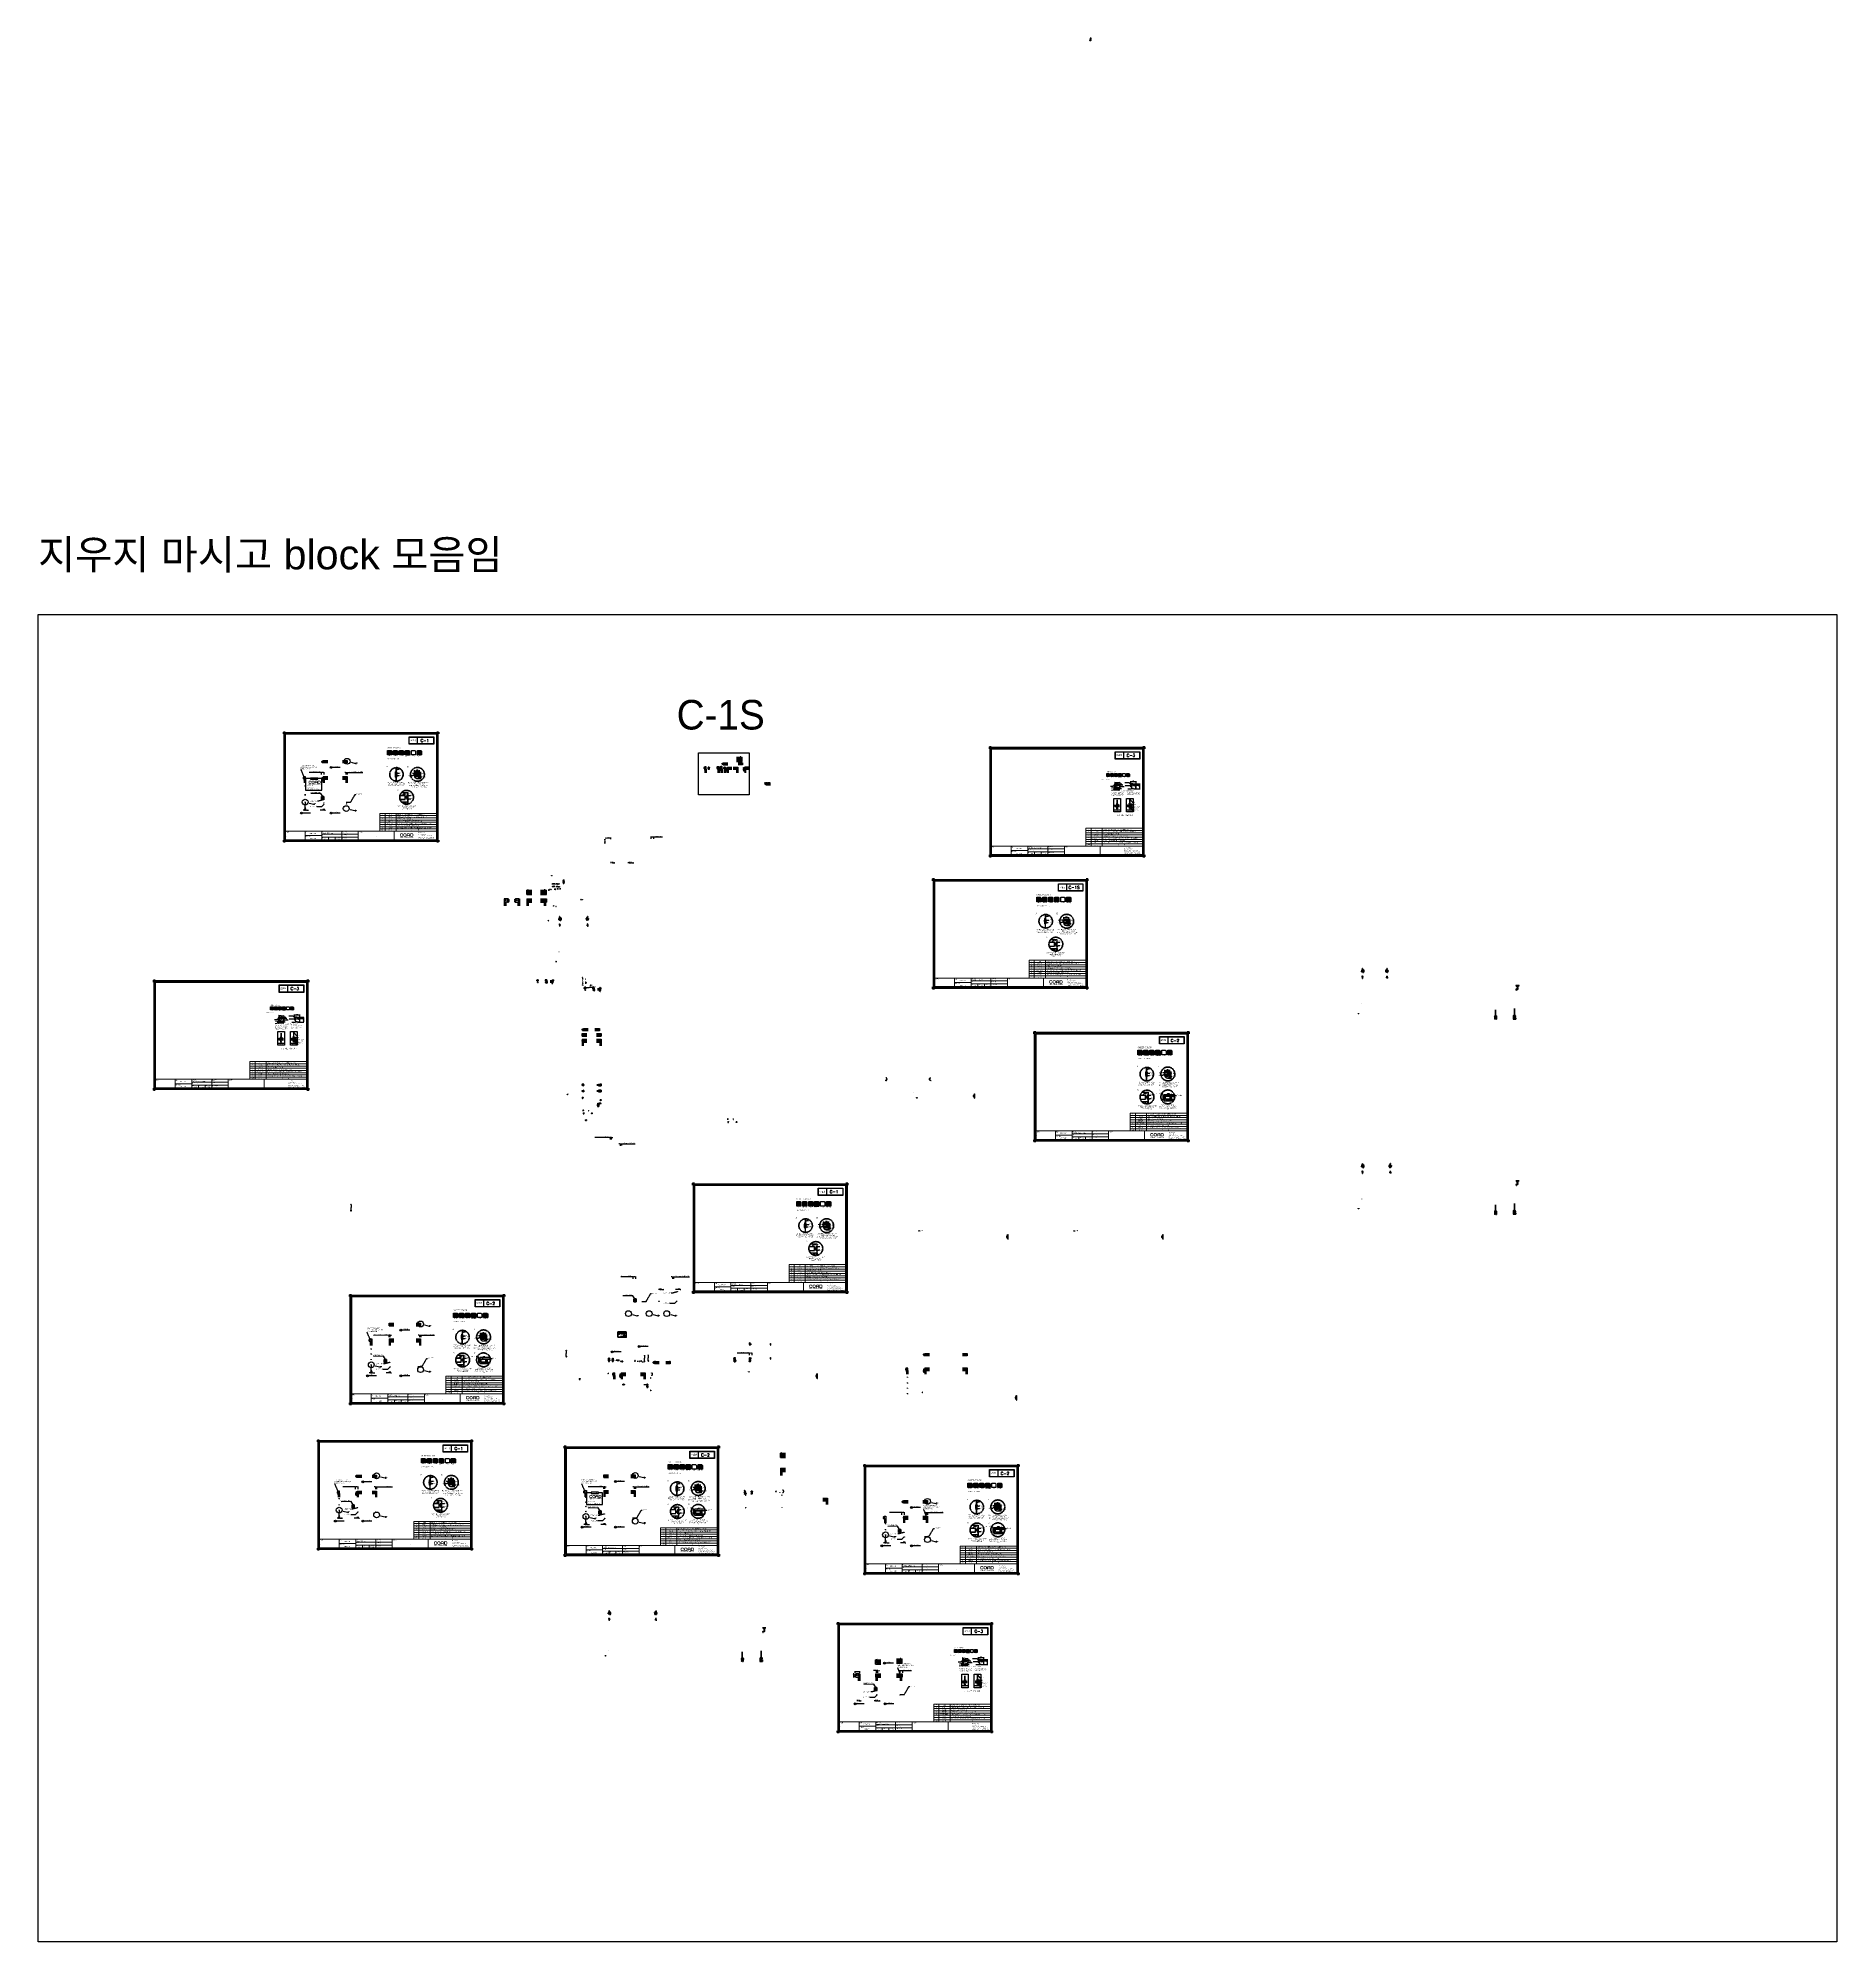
# Model space of a CAD drawing. Header units: millimetres. Extents: x -5505 to 394412, y -8522 to 584759.
# Drawn here: x 150937 to 394412, y 327166 to 584759 of the extents above.
import ezdxf
from ezdxf import colors
from ezdxf.entities.mleader import LeaderData, LeaderLine
from ezdxf.enums import TextEntityAlignment as Align
from ezdxf.math import Vec2, Vec3

# ---------------------------------------------------------------- set-up
doc = ezdxf.new("R2010")
doc.units = ezdxf.units.MM
for name, pattern in [('AM_ISO08W050', [18, 12, -1.5, 3, -1.5]), ('CEN', [62, 60, -1, 0, -1]), ('CENTER', [50.8, 31.75, -6.35, 6.35, -6.35]), ('CENTER2', [28.575, 19.05, -3.175, 3.175, -3.175]), ('CENTERX2', [20.32, 12.7, -2.54, 2.54, -2.54]), ('Dashed', [2, 1, -1]), ('DASHED2', [9.525, 6.35, -3.175]), ('DOT', [3.5, 0.5, -3]), ('HIDDEN', [0.375, 0.25, -0.125]), ('HIDDENX2', [19.05, 12.7, -6.35])]:
    doc.linetypes.add(name, pattern=pattern)
for name, color, linetype in [('1', 2, 'CENTER2'), ('2', 2, 'HIDDEN'), ('205', 7, 'Continuous'), ('3', 3, 'Continuous'), ('7', 7, 'Continuous'), ('AM_4', 3, 'Continuous'), ('AM_7', 4, 'AM_ISO08W050'), ('AM_VIS', 7, 'Continuous'), ('BASE_LINE', 91, 'CENTERX2'), ('C', 1, 'CENTER'), ('CEN', 1, 'CENTER'), ('CENTERLINE', 102, 'CENTERX2'), ('FORMAT', 7, 'Continuous'), ('Hole', 7, 'Continuous'), ('Layer 1', 7, 'Continuous'), ('MAIN-1', 7, 'Continuous'), ('Print_Black', 7, 'Continuous'), ('SLD-0', 7, 'Continuous'), ('View_0_PV', 7, 'Continuous'), ('코아드로고', 7, 'Continuous')]:
    doc.layers.add(name, color=color, linetype=linetype)
for name, color, linetype, lineweight in [('2문자(명칭)', 7, 'Continuous', 20), ('4윤곽선', 5, 'Continuous', 70), ('5치수해치', 7, 'Continuous', 25), ('\\M+1955C\\M+191E8\\M+19793-L', 1, 'Continuous', 50), ('\\M+1955C\\M+191E8\\M+19793-M', 7, 'DASHED2', 30), ('\\M+1955C\\M+191E8\\M+19793-S', 3, 'Continuous', 15), ('\\M+1955C\\M+191E8\\M+19793_L', 1, 'Continuous', 50), ('AM_0', 7, 'Continuous', 30), ('AM_3', 7, 'DASHED2', 30), ('AM_5', 3, 'Continuous', 20), ('AM_6', 7, 'Continuous', 30), ('AM_8', 1, 'Continuous', 20), ('AM_9', 6, 'Dashed', 25), ('CENTER', 1, 'CENTER2', 20), ('지시선', 1, 'CEN', 20), ('지시선문자', 40, 'Continuous', 20), ('확대선', 1, 'HIDDENX2', 50)]:
    doc.layers.add(name, color=color, linetype=linetype, lineweight=lineweight)
doc.layers.add('LINE', color=7, linetype='Continuous', lineweight=20, plot=False)
doc.layers.add('plot선', color=130, linetype='Continuous', plot=False)
doc.styles.add('\\M+1907D\\M+194D41', font='isoct.shx', dxfattribs={"width": 0.9, "bigfont": 'extfont.shx'})
doc.styles.add('ROMANS', font='romans.shx')
doc.styles.add('shi_dim_txt_sty', font='ISOCP.SHX', dxfattribs={"width": 0.9, "bigfont": 'EXTFONT.SHX'})
doc.styles.add('shi_txt_sty', font='ISOCP.SHX', dxfattribs={"bigfont": 'EXTFONT.SHX'})
doc.styles.get("Standard").update_dxf_attribs({"font": 'arial.ttf'})
doc.styles.add('굴림', font='')
doc.styles.add('돋움', font='')
doc.styles.get('굴림').set_extended_font_data('Gulim')
doc.styles.get('돋움').set_extended_font_data('Dotum')
doc.dimstyles.new('1004', dxfattribs={"dimscale": 50, "dimtxt": 1.8, "dimasz": 1.6, "dimexe": 1.25, "dimexo": 1, "dimtad": 1, "dimtxsty": 'ROMANS', "dimcen": 2.5, "dimclrd": 94, "dimclre": 94, "dimclrt": 151, "dimadec": 0, "dimazin": 0, "dimtfac": 1, "dimtix": 1, "dimtmove": 0, "dimatfit": 3, "dimfxl": 0, "dimarcsym": 0})
doc.dimstyles.new('COAD', dxfattribs={"dimtxt": 100, "dimasz": 100, "dimexe": 1.25, "dimexo": 0.625, "dimtad": 1, "dimtxsty": 'Standard', "dimcen": 0, "dimclrd": 161, "dimclre": 161, "dimclrt": 6, "dimadec": 0, "dimazin": 0, "dimtfac": 1, "dimtmove": 0, "dimatfit": 3, "dimfxl": 0, "dimlwd": 5, "dimarcsym": 0})
doc.dimstyles.new('ISO-25', dxfattribs={"dimtxt": 2.5, "dimasz": 2.5, "dimexe": 1.25, "dimexo": 0.625, "dimtad": 1, "dimtxsty": 'Standard', "dimcen": 2.5, "dimadec": 0, "dimazin": 0, "dimtfac": 1, "dimtmove": 0, "dimatfit": 3, "dimfxl": 0, "dimarcsym": 0})
doc.dimstyles.new('양쪽화살표지름', dxfattribs={"dimtxt": 3.5, "dimasz": 3.5, "dimexe": 2, "dimexo": 1.5, "dimgap": 0.8, "dimtad": 1, "dimdsep": 46, "dimtxsty": 'Standard', "dimcen": 0, "dimclrd": 1, "dimclre": 1, "dimclrt": 2, "dimazin": 2, "dimtfac": 1, "dimtmove": 0, "dimatfit": 1, "dimfxl": 0, "dimlwd": 25, "dimlwe": 25, "dimarcsym": 0})
pattern_1 = [(0, (11365.153, 10247.13), (0, 60.325), []), (90, (11365.153, 10247.13), (-60.325, 4e-15), [])]

# ---------------------------------------------------------------- blocks, each defined once
blk = doc.blocks.new('베어링')
at = {"color": 1, "linetype": 'CENTER'}
for p, q in [((1595, -9884), (1661, -9884)), ((1615, -9834), (1622, -9834)), ((1641, -9856), (1641, -9858)), ((1641, -9880), (1641, -9889))]:
    blk.add_line(p, q, dxfattribs=at)
for p, q in [((1608, -9884), (1608, -9847)), ((1608, -9884), (1608, -9922)), ((1616, -9884), (1616, -9823)), ((1616, -9823), (1621, -9823)), ((1616, -9884), (1616, -9945)), ((1616, -9945), (1621, -9945)), ((1619, -9884), (1619, -9823)), ((1619, -9884), (1619, -9945)), ((1621, -9884), (1621, -9823)), ((1621, -9884), (1621, -9945)), ((1629, -9884), (1629, -9847)), ((1630, -9861), (1629, -9861)), ((1629, -9884), (1629, -9922)), ((1630, -9908), (1629, -9908)), ((1630, -9861), (1630, -9884)), ((1630, -9861), (1630, -9861)), ((1630, -9908), (1630, -9884)), ((1630, -9908), (1630, -9908)), ((1631, -9858), (1631, -9884)), ((1631, -9911), (1631, -9884)), ((1647, -9857), (1632, -9857)), ((1647, -9912), (1632, -9912)), ((1648, -9858), (1648, -9884)), ((1648, -9911), (1648, -9884))]:
    blk.add_line(p, q)
at = {"color": 3, "linetype": 'HIDDEN'}
for p, q in [((1616, -9829), (1621, -9829)), ((1616, -9840), (1621, -9840))]:
    blk.add_line(p, q, dxfattribs=at)
blk.add_circle((1641, -9884), 3.5)
for centre, radius, start, end in [((1619, -9884), 39, 93.82255, 105.6185), ((1619, -9884), 39, 254.3815, 266.17745), ((1619, -9884), 39, 74.3815, 86.17745), ((1619, -9884), 39, 273.82255, 285.6185), ((1631, -9862), 0.5, 180, 246.42182), ((1631, -9907), 0.5, 113.57818, 180), ((1632, -9858), 1, 90, 180), ((1632, -9911), 1, 180, 270), ((1647, -9858), 1.5, 0, 90), ((1647, -9911), 1.5, 270, 0)]:
    blk.add_arc(centre, radius, start, end)
blk = doc.blocks.new('ss')
at = {"layer": '205'}
for p, q in [((19690, 1864), (19529, 1864)), ((19529, 1853), (19529, 1864)), ((19561, 1850), (19532, 1850)), ((19540, 1853), (19586, 1853)), ((19572, 1853), (19557, 1853)), ((19561, 1850), (19571, 1850)), ((19564, 1833), (19564, 1847)), ((19651, 1830), (19567, 1830)), ((19586, 1822), (19586, 1830)), ((19631, 1820), (19588, 1820)), ((19678, 1853), (19633, 1853)), ((19633, 1822), (19633, 1830)), ((19646, 1853), (19661, 1853)), ((19657, 1850), (19647, 1850)), ((19654, 1833), (19654, 1847)), ((19687, 1850), (19657, 1850)), ((19690, 1853), (19690, 1864))]:
    blk.add_line(p, q, dxfattribs=at)
at = {"layer": '205', "color": 1, "linetype": 'CENTER'}
for p, q in [((19683, 1845), (19535, 1845)), ((19585, 1839), (19569, 1839))]:
    blk.add_line(p, q, dxfattribs=at)
at = {"layer": '205', "color": 7, "linetype": 'Continuous'}
for p, q in [((19592, 1874), (19592, 1864)), ((19592, 1820), (19592, 1810)), ((19627, 1874), (19627, 1864)), ((19627, 1820), (19627, 1810))]:
    blk.add_line(p, q, dxfattribs=at)
at = {"layer": '205'}
blk.add_circle((19577, 1839), 3, dxfattribs=at)
for centre, radius, start, end in [((19532, 1853), 3, 180, 270.00002), ((19540, 1850), 3, 89.99998, 180), ((19561, 1847), 3, 0, 90.00002), ((19567, 1833), 3, 180, 270.00002), ((19571, 1847), 3, 0, 90.00002), ((19578, 1839), 3, 94.62532, 265.37468), ((19578, 1839), 3, 99.90591, 260.09409), ((19579, 1839), 3, 103.68256, 256.31744), ((19586, 1850), 3, 0, 89.99998), ((19588, 1822), 2, 180, 270.00002), ((19633, 1850), 3, 90.00002, 180), ((19631, 1822), 2, 270.00002, 0), ((19647, 1847), 3, 89.99998, 180), ((19651, 1833), 3, 270.00002, 0), ((19657, 1847), 3, 90, 180), ((19678, 1850), 3, 0, 90.00002), ((19687, 1853), 3, 270.00002, 0)]:
    blk.add_arc(centre, radius, start, end, dxfattribs=at)
blk = doc.blocks.new('FEWWER')
at = {"layer": 'AM_7'}
for p, q in [((18497, -391), (18375, -391)), ((18435, -557), (18435, -503)), ((18435, -576), (18435, -558)), ((18435, -562), (18435, -768)), ((18435, -579), (18435, -579)), ((18435, -579), (18435, -579))]:
    blk.add_line(p, q, dxfattribs=at)
at = {"layer": 'AM_VIS'}
for p, q in [((18359, -549), (18359, -699)), ((18359, -549), (18360, -549)), ((18360, -699), (18359, -699)), ((18363, -549), (18360, -549)), ((18360, -549), (18360, -549)), ((18360, -699), (18363, -699)), ((18360, -699), (18360, -699)), ((18509, -700), (18361, -700)), ((18361, -704), (18361, -700)), ((18361, -742), (18361, -710)), ((18509, -742), (18361, -742)), ((18385, -756), (18361, -742)), ((18363, -549), (18363, -699)), ((18364, -549), (18363, -549)), ((18364, -699), (18363, -699)), ((18364, -549), (18364, -699)), ((18364, -549), (18366, -549)), ((18364, -699), (18366, -699)), ((18366, -549), (18366, -699)), ((18367, -549), (18366, -549)), ((18367, -699), (18366, -699)), ((18367, -549), (18367, -699)), ((18367, -549), (18370, -549)), ((18367, -699), (18370, -699)), ((18370, -549), (18370, -699)), ((18371, -549), (18370, -549)), ((18371, -699), (18370, -699)), ((18371, -549), (18371, -699)), ((18371, -549), (18373, -549)), ((18371, -699), (18373, -699)), ((18373, -549), (18373, -699)), ((18373, -549), (18374, -549)), ((18374, -699), (18373, -699)), ((18374, -549), (18386, -549)), ((18374, -699), (18386, -699)), ((18379, -510), (18375, -542)), ((18375, -549), (18375, -542)), ((18382, -542), (18375, -542)), ((18379, -499), (18379, -510)), ((18379, -510), (18379, -513)), ((18379, -510), (18386, -510)), ((18386, -510), (18379, -510)), ((18379, -513), (18379, -517)), ((18380, -370), (18382, -369)), ((18380, -391), (18380, -370)), ((18380, -413), (18380, -391)), ((18380, -413), (18382, -414)), ((18381, -497), (18386, -497)), ((18386, -515), (18381, -515)), ((18382, -369), (18382, -391)), ((18384, -369), (18382, -369)), ((18382, -391), (18382, -414)), ((18384, -414), (18382, -414)), ((18382, -540), (18382, -547)), ((18390, -547), (18382, -547)), ((18382, -549), (18382, -547)), ((18384, -350), (18385, -349)), ((18384, -391), (18384, -350)), ((18384, -433), (18384, -391)), ((18384, -433), (18385, -434)), ((18384, -538), (18390, -538)), ((18385, -349), (18385, -391)), ((18389, -349), (18385, -349)), ((18385, -391), (18385, -434)), ((18389, -434), (18385, -434)), ((18485, -756), (18385, -756)), ((18394, -497), (18386, -497)), ((18435, -510), (18386, -510)), ((18386, -510), (18484, -510)), ((18386, -515), (18412, -515)), ((18386, -549), (18386, -699)), ((18386, -549), (18388, -549)), ((18386, -699), (18390, -699)), ((18388, -549), (18390, -549)), ((18470, -333), (18389, -333)), ((18389, -345), (18389, -333)), ((18389, -345), (18389, -453)), ((18389, -463), (18389, -453)), ((18389, -463), (18394, -463)), ((18401, -538), (18390, -538)), ((18390, -547), (18400, -547)), ((18390, -549), (18390, -699)), ((18390, -549), (18391, -549)), ((18391, -699), (18390, -699)), ((18391, -549), (18393, -549)), ((18391, -699), (18393, -699)), ((18393, -549), (18394, -549)), ((18394, -699), (18393, -699)), ((18394, -456), (18396, -456)), ((18394, -699), (18394, -549)), ((18395, -549), (18394, -549)), ((18394, -699), (18395, -699)), ((18395, -471), (18395, -465)), ((18395, -549), (18396, -549)), ((18395, -699), (18396, -699)), ((18396, -453), (18396, -453)), ((18396, -453), (18396, -456)), ((18396, -494), (18396, -465)), ((18396, -494), (18396, -495)), ((18396, -496), (18396, -495)), ((18396, -549), (18399, -549)), ((18396, -699), (18398, -699)), ((18399, -699), (18398, -699)), ((18400, -549), (18399, -549)), ((18399, -699), (18400, -699)), ((18399, -699), (18399, -699)), ((18400, -547), (18400, -549)), ((18400, -549), (18400, -699)), ((18400, -549), (18402, -549)), ((18402, -699), (18400, -699)), ((18402, -549), (18405, -549)), ((18402, -549), (18402, -699)), ((18402, -549), (18402, -549)), ((18402, -549), (18402, -549)), ((18402, -699), (18402, -699)), ((18402, -699), (18404, -699)), ((18407, -699), (18404, -699)), ((18407, -549), (18405, -549)), ((18407, -542), (18408, -542)), ((18408, -549), (18407, -549)), ((18407, -699), (18408, -699)), ((18463, -542), (18408, -542)), ((18408, -549), (18408, -699)), ((18408, -549), (18408, -549)), ((18410, -549), (18408, -549)), ((18408, -699), (18408, -699)), ((18410, -699), (18408, -699)), ((18410, -549), (18410, -699)), ((18410, -549), (18411, -549)), ((18410, -699), (18411, -699)), ((18413, -549), (18411, -549)), ((18411, -699), (18413, -699)), ((18415, -549), (18413, -549)), ((18415, -699), (18413, -699)), ((18416, -549), (18415, -549)), ((18415, -699), (18416, -699)), ((18417, -549), (18416, -549)), ((18416, -699), (18417, -699)), ((18417, -549), (18417, -699)), ((18417, -549), (18418, -549)), ((18418, -699), (18417, -699)), ((18418, -549), (18418, -565)), ((18419, -549), (18418, -549)), ((18418, -568), (18418, -565)), ((18418, -565), (18420, -565)), ((18418, -568), (18418, -699)), ((18420, -568), (18418, -568)), ((18418, -699), (18419, -699)), ((18421, -549), (18419, -549)), ((18419, -699), (18421, -699)), ((18420, -565), (18450, -565)), ((18450, -568), (18420, -568)), ((18425, -549), (18421, -549)), ((18425, -699), (18421, -699)), ((18426, -549), (18425, -549)), ((18425, -579), (18425, -570)), ((18425, -699), (18426, -699)), ((18426, -549), (18427, -549)), ((18426, -699), (18427, -699)), ((18427, -549), (18428, -549)), ((18428, -699), (18427, -699)), ((18431, -549), (18428, -549)), ((18431, -573), (18428, -579)), ((18428, -579), (18431, -586)), ((18431, -699), (18428, -699)), ((18439, -549), (18431, -549)), ((18431, -549), (18431, -565)), ((18435, -573), (18431, -573)), ((18435, -586), (18431, -586)), ((18431, -589), (18431, -699)), ((18431, -595), (18439, -595)), ((18439, -699), (18431, -699)), ((18432, -591), (18432, -591)), ((18432, -595), (18432, -591)), ((18484, -510), (18435, -510)), ((18439, -573), (18435, -573)), ((18439, -586), (18435, -586)), ((18439, -549), (18439, -565)), ((18439, -549), (18443, -549)), ((18439, -573), (18443, -579)), ((18443, -579), (18439, -586)), ((18439, -589), (18439, -699)), ((18439, -591), (18439, -591)), ((18439, -591), (18439, -595)), ((18443, -699), (18439, -699)), ((18443, -549), (18444, -549)), ((18444, -699), (18443, -699)), ((18445, -549), (18444, -549)), ((18444, -699), (18445, -699)), ((18446, -549), (18445, -549)), ((18445, -570), (18445, -579)), ((18445, -699), (18446, -699)), ((18449, -549), (18446, -549)), ((18449, -699), (18446, -699)), ((18451, -549), (18449, -549)), ((18449, -699), (18451, -699)), ((18450, -565), (18452, -565)), ((18452, -568), (18450, -568)), ((18451, -549), (18451, -565)), ((18451, -549), (18451, -549)), ((18453, -549), (18451, -549)), ((18451, -568), (18451, -699)), ((18451, -699), (18451, -699)), ((18453, -699), (18451, -699)), ((18452, -568), (18452, -565)), ((18453, -549), (18453, -699)), ((18453, -549), (18454, -549)), ((18453, -699), (18454, -699)), ((18455, -549), (18454, -549)), ((18454, -699), (18455, -699)), ((18458, -549), (18455, -549)), ((18458, -699), (18455, -699)), ((18460, -549), (18458, -549)), ((18458, -699), (18460, -699)), ((18459, -515), (18484, -515)), ((18460, -549), (18460, -699)), ((18460, -549), (18460, -549)), ((18462, -549), (18460, -549)), ((18460, -699), (18460, -699)), ((18462, -699), (18460, -699)), ((18462, -549), (18462, -699)), ((18462, -549), (18463, -549)), ((18462, -699), (18463, -699)), ((18464, -542), (18463, -542)), ((18464, -549), (18463, -549)), ((18463, -699), (18464, -699)), ((18465, -549), (18464, -549)), ((18466, -699), (18464, -699)), ((18465, -549), (18468, -549)), ((18466, -699), (18468, -699)), ((18468, -495), (18468, -494)), ((18468, -494), (18468, -494)), ((18468, -496), (18468, -495)), ((18468, -549), (18469, -549)), ((18468, -549), (18468, -549)), ((18468, -699), (18469, -699)), ((18480, -538), (18469, -538)), ((18469, -549), (18469, -699)), ((18471, -549), (18469, -549)), ((18471, -699), (18469, -699)), ((18481, -333), (18470, -333)), ((18470, -345), (18470, -333)), ((18470, -345), (18470, -454)), ((18470, -453), (18470, -345)), ((18470, -462), (18470, -454)), ((18470, -462), (18470, -488)), ((18470, -491), (18470, -488)), ((18470, -491), (18470, -492)), ((18470, -492), (18473, -492)), ((18484, -497), (18470, -497)), ((18470, -547), (18480, -547)), ((18470, -549), (18470, -547)), ((18471, -549), (18471, -699)), ((18471, -549), (18475, -549)), ((18471, -549), (18471, -549)), ((18471, -699), (18472, -699)), ((18471, -699), (18471, -699)), ((18472, -699), (18474, -699)), ((18472, -699), (18472, -699)), ((18474, -699), (18476, -699)), ((18475, -487), (18475, -467)), ((18475, -487), (18475, -490)), ((18475, -549), (18476, -549)), ((18477, -549), (18476, -549)), ((18476, -699), (18477, -699)), ((18477, -465), (18481, -465)), ((18477, -549), (18477, -699)), ((18477, -549), (18478, -549)), ((18478, -699), (18477, -699)), ((18478, -549), (18479, -549)), ((18478, -699), (18479, -699)), ((18479, -549), (18480, -549)), ((18480, -699), (18479, -699)), ((18480, -538), (18486, -538)), ((18488, -547), (18480, -547)), ((18480, -699), (18480, -549)), ((18480, -549), (18482, -549)), ((18480, -699), (18484, -699)), ((18481, -333), (18481, -345)), ((18481, -345), (18481, -453)), ((18481, -349), (18485, -349)), ((18481, -434), (18485, -434)), ((18481, -453), (18481, -465)), ((18482, -549), (18484, -549)), ((18484, -497), (18489, -497)), ((18484, -510), (18491, -510)), ((18491, -510), (18484, -510)), ((18489, -515), (18484, -515)), ((18484, -549), (18496, -549)), ((18484, -549), (18484, -699)), ((18484, -699), (18496, -699)), ((18485, -391), (18485, -349)), ((18486, -350), (18485, -349)), ((18485, -434), (18485, -391)), ((18486, -433), (18485, -434)), ((18485, -756), (18509, -742)), ((18486, -350), (18486, -391)), ((18488, -369), (18486, -369)), ((18486, -391), (18486, -433)), ((18488, -414), (18486, -414)), ((18488, -391), (18488, -369)), ((18490, -370), (18488, -369)), ((18488, -414), (18488, -391)), ((18490, -413), (18488, -414)), ((18488, -547), (18488, -540)), ((18495, -542), (18488, -542)), ((18488, -547), (18488, -549)), ((18490, -370), (18490, -391)), ((18490, -391), (18490, -413)), ((18491, -510), (18491, -499)), ((18491, -510), (18495, -542)), ((18491, -513), (18491, -510)), ((18491, -513), (18491, -517)), ((18495, -549), (18495, -542)), ((18496, -549), (18497, -549)), ((18497, -699), (18496, -699)), ((18497, -699), (18497, -549)), ((18500, -549), (18497, -549)), ((18497, -699), (18500, -699)), ((18500, -549), (18500, -699)), ((18500, -549), (18501, -549)), ((18501, -699), (18500, -699)), ((18501, -549), (18501, -699)), ((18501, -549), (18504, -549)), ((18501, -699), (18504, -699)), ((18504, -549), (18504, -699)), ((18504, -549), (18504, -699)), ((18506, -549), (18504, -549)), ((18504, -549), (18504, -549)), ((18504, -699), (18506, -699)), ((18504, -699), (18504, -699)), ((18506, -549), (18506, -699)), ((18506, -549), (18507, -549)), ((18507, -699), (18506, -699)), ((18507, -549), (18507, -699)), ((18507, -549), (18511, -549)), ((18507, -699), (18511, -699)), ((18509, -707), (18509, -700)), ((18509, -742), (18509, -710)), ((18511, -549), (18511, -699)), ((18511, -549), (18511, -699)), ((18511, -549), (18511, -549)), ((18511, -699), (18511, -699))]:
    blk.add_line(p, q, dxfattribs=at)
for centre, radius, start, end in [((18287, -707), 74, 357.48297, 2.51703), ((18381, -499), 2, 90, 180), ((18381, -513), 2, 180, 270), ((18384, -540), 2, 90, 180), ((18393, -465), 2, 0, 90), ((18394, -465), 2, 0, 90), ((18394, -495), 2, 270, 0), ((18395, -472), 1, 0, 90), ((18406, -695), 8.52, 204.97063, 212.64872), ((18435, -579), 10, 180, 240), ((18435, -579), 6.5, 90, 270), ((18429, -591), 3, 0, 60), ((18435, -707), 3.25, 90, 270), ((18435, -579), 6.5, 270, 90), ((18435, -707), 3.25, 270, 90), ((18442, -591), 3, 120, 180), ((18435, -579), 10, 300, 0), ((18470, -494), 2, 90, 180), ((18470, -495), 2, 180, 270), ((18464, -695), 8.81, 327.42456, 334.85391), ((18473, -490), 2, 270, 0), ((18477, -467), 2, 90, 180), ((18486, -540), 2, 0, 90), ((18489, -499), 2, 0, 90), ((18489, -513), 2, 270, 0), ((18583, -707), 74.1, 180.00113, 182.55499)]:
    blk.add_arc(centre, radius, start, end, dxfattribs=at)
for centre, major_axis, start_param, end_param in [((18401, -699), (-8.5, 0), 0.0293057, 0.1566199), ((18401, -698), (-7.7, 0), 0.146958, 0.2903316), ((18401, -699), (-7.7, 0), 0.0323514, 0.1730485), ((18402, -698), (-7.14, 0), 0.2044068, 0.3615895), ((18469, -698), (-7.14, 0), 2.7800031, 2.9371859), ((18469, -698), (-7.7, 0), 2.8778286, 3.0204204), ((18469, -699), (-7.7, 0), 2.9944296, 3.1348005), ((18469, -699), (-8.5, 0), 2.9849727, 3.112287)]:
    blk.add_ellipse(centre, major_axis=major_axis, ratio=0.9287028, start_param=start_param, end_param=end_param, dxfattribs=at)
for points, knots in [([(18379, -517), (18379, -517), (18379, -517), (18379, -517), (18379, -517), (18379, -517), (18379, -517), (18379, -517)], [-0.00588019, -0.00588019, -0.00588019, -0.00588019, 0, 0, 0.4457043, 0.4457043, 0.7722863, 0.7722863, 0.7722863, 0.7722863]), ([(18382, -542), (18382, -542), (18382, -542), (18382, -542), (18382, -542), (18382, -542), (18382, -542), (18382, -542)], [0.02855999, 0.02855999, 0.02855999, 0.02855999, 0.49805308, 0.49805308, 0.99501822, 0.99501822, 0.99711659, 0.99711659, 0.99711659, 0.99711659]), ([(18395, -461), (18395, -461), (18395, -461), (18395, -459), (18394, -457), (18394, -456), (18394, -456), (18394, -456), (18394, -456), (18394, -456), (18394, -456), (18394, -456), (18394, -456), (18394, -456)], [5.1327919, 5.1327919, 5.1327919, 5.1327919, 5.1723832, 5.1723832, 6.0356118, 6.0356118, 6.4258718, 6.4258718, 6.4986278, 6.4986278, 6.5295366, 6.5295366, 6.5486715, 6.5486715, 6.5486715, 6.5486715]), ([(18394, -499), (18394, -499), (18394, -499), (18395, -498), (18395, -498), (18395, -498), (18395, -497), (18395, -497), (18396, -497), (18396, -496), (18396, -496), (18396, -496), (18396, -496), (18396, -496)], [0, 0, 0, 0, 1.1756282, 1.1756282, 1.7634423, 1.7634423, 2.3512564, 2.3512564, 3.1158886, 3.1158886, 3.4982048, 3.4982048, 3.8805209, 3.8805209, 3.8805209, 3.8805209]), ([(18396, -465), (18396, -465), (18396, -464), (18396, -464), (18396, -464), (18396, -463), (18396, -463), (18395, -463), (18395, -462), (18395, -462), (18395, -462), (18395, -461), (18395, -461), (18395, -461), (18395, -461), (18395, -461)], [33.7222902, 33.7222902, 33.7222902, 33.7222902, 33.9604064, 33.9604064, 35.1735503, 35.1735503, 35.944235, 35.944235, 36.7149197, 36.7149197, 37.4288577, 37.4288577, 38.1427956, 38.1427956, 38.5321277, 38.5321277, 38.5321277, 38.5321277]), ([(18424, -568), (18425, -568), (18425, -568), (18425, -568), (18425, -568), (18425, -568), (18425, -568), (18425, -569), (18425, -569), (18425, -569), (18425, -569), (18425, -569), (18425, -570), (18425, -570), (18425, -570), (18425, -570)], [13.7246, 13.7246, 13.7246, 13.7246, 13.8020551, 13.8020551, 14.3411345, 14.3411345, 14.8802138, 14.8802138, 15.3789525, 15.3789525, 15.8776912, 15.8776912, 16.379026, 16.379026, 16.8803609, 16.8803609, 16.8803609, 16.8803609]), ([(18425, -517), (18425, -517), (18425, -517), (18425, -517), (18425, -517), (18425, -517), (18425, -517), (18425, -517), (18425, -517), (18425, -517)], [0, 0, 0, 0, 0.02131591, 0.02131591, 0.27967235, 0.27967235, 0.60666624, 0.60666624, 0.61122348, 0.61122348, 0.61122348, 0.61122348]), ([(18432, -591), (18432, -591), (18432, -591), (18432, -592), (18432, -592), (18432, -592), (18432, -592), (18432, -592), (18432, -592), (18432, -592), (18431, -592), (18431, -592), (18431, -592), (18431, -592)], [0, 0, 0, 0, 0.3336937, 0.3336937, 0.6673873, 0.6673873, 0.7878352, 0.7878352, 0.9082831, 0.9082831, 1.0805206, 1.0805206, 1.2527581, 1.2527581, 1.2527581, 1.2527581]), ([(18431, -595), (18431, -595), (18431, -595), (18431, -595), (18432, -595), (18432, -595), (18432, -595), (18432, -595), (18432, -595), (18432, -595)], [1.53117232, 1.53117232, 1.53117232, 1.53117232, 1.71921135, 1.71921135, 1.90725039, 1.90725039, 2.09945432, 2.09945432, 2.29165824, 2.29165824, 2.29165824, 2.29165824]), ([(18439, -592), (18439, -592), (18439, -592), (18439, -592), (18439, -592), (18439, -592), (18439, -592), (18439, -592), (18439, -592), (18439, -592), (18439, -592), (18439, -591), (18439, -591), (18439, -591)], [1.2527581, 1.2527581, 1.2527581, 1.2527581, 1.4249955, 1.4249955, 1.597233, 1.597233, 1.7176809, 1.7176809, 1.8381288, 1.8381288, 2.1718224, 2.1718224, 2.5055161, 2.5055161, 2.5055161, 2.5055161]), ([(18439, -595), (18439, -595), (18439, -595), (18439, -595), (18439, -595), (18439, -595), (18439, -595), (18439, -595), (18439, -595), (18439, -595)], [0.77068639, 0.77068639, 0.77068639, 0.77068639, 0.96289031, 0.96289031, 1.15509424, 1.15509424, 1.34313328, 1.34313328, 1.53117232, 1.53117232, 1.53117232, 1.53117232]), ([(18446, -517), (18446, -517), (18446, -517), (18445, -517), (18445, -517), (18445, -517), (18445, -517), (18445, -517)], [-0.0058802, -0.0058802, -0.0058802, -0.0058802, 0, 0, 0.4457037, 0.4457037, 0.77228484, 0.77228484, 0.77228484, 0.77228484]), ([(18445, -570), (18445, -570), (18445, -570), (18445, -570), (18445, -569), (18445, -569), (18445, -569), (18445, -569), (18445, -569), (18445, -568), (18446, -568), (18446, -568), (18446, -568), (18446, -568), (18446, -568), (18446, -568)], [5.626787, 5.626787, 5.626787, 5.626787, 6.1281218, 6.1281218, 6.6294566, 6.6294566, 7.1281953, 7.1281953, 7.626934, 7.626934, 8.1660134, 8.1660134, 8.7050927, 8.7050927, 8.7825478, 8.7825478, 8.7825478, 8.7825478]), ([(18470, -488), (18470, -488), (18470, -489), (18469, -490), (18469, -490), (18469, -492), (18468, -493), (18468, -494)], [0, 0, 0, 0, 1.7832649, 1.7832649, 3.5665297, 3.5665297, 7.1330595, 7.1330595, 7.1330595, 7.1330595]), ([(18468, -496), (18468, -496), (18468, -496), (18468, -496), (18468, -496), (18468, -497), (18469, -497), (18469, -497), (18469, -498), (18469, -498), (18469, -498), (18470, -499), (18470, -499), (18470, -499)], [10.1106448, 10.1106448, 10.1106448, 10.1106448, 10.4929609, 10.4929609, 10.8752771, 10.8752771, 11.6399093, 11.6399093, 12.2277234, 12.2277234, 12.8155375, 12.8155375, 13.9911657, 13.9911657, 13.9911657, 13.9911657]), ([(18488, -542), (18488, -542), (18488, -542), (18488, -542), (18488, -542), (18488, -542), (18488, -542), (18488, -542)], [-0.00209844, -0.00209844, -0.00209844, -0.00209844, 0, 0, 0.49698161, 0.49698161, 0.96649027, 0.96649027, 0.96649027, 0.96649027]), ([(18491, -517), (18491, -517), (18491, -517), (18491, -517), (18491, -517), (18491, -517), (18491, -517), (18491, -517), (18491, -517), (18491, -517)], [0, 0, 0, 0, 0.02131591, 0.02131591, 0.27967235, 0.27967235, 0.60666634, 0.60666634, 0.61122358, 0.61122358, 0.61122358, 0.61122358])]:
    blk.add_open_spline(points, degree=3, knots=knots, dxfattribs=at)
for points in [[(18382, -542), (18382, -542), (18382, -542), (18382, -542)], [(18408, -542), (18408, -542), (18408, -542), (18408, -542)], [(18463, -542), (18463, -542), (18463, -542), (18463, -542)], [(18488, -542), (18488, -542), (18488, -542), (18488, -542)]]:
    blk.add_open_spline(points, degree=3, dxfattribs=at)
for points, weights in [([(18427, -515), (18426, -516), (18425, -517)], [1.00887388587, 1.00916035049, 1.00927830665]), ([(18427, -515), (18431, -510), (18435, -510)], [1, 1.00278629685, 1]), ([(18435, -510), (18439, -510), (18444, -515)], [1, 1.00278629685, 1]), ([(18445, -517), (18444, -516), (18444, -515)], [1.00927830665, 1.00916035049, 1.00887388587])]:
    blk.add_rational_spline(points, weights, degree=2, dxfattribs=at)
blk = doc.blocks.new('sef')
for p, q in [((8556, 2350), (8556, 2351)), ((8557, 2352), (8562, 2352)), ((8559, 2350), (8557, 2350)), ((8562, 2352), (8563, 2351)), ((8563, 2351), (8563, 2352)), ((8566, 2345), (8566, 2345)), ((8568, 2347), (8571, 2347)), ((8571, 2345), (8568, 2345)), ((8568, 2345), (8568, 2344)), ((8626, 2336), (8627, 2334)), ((8627, 2338), (8628, 2336)), ((8637, 2331), (8635, 2331)), ((8637, 2333), (8636, 2332))]:
    blk.add_line(p, q)
for centre, radius, start, end in [((8557, 2351), 0.3, 91.09406, 181.15622), ((8557, 2350), 0.3, 181.15622, 270.92095), ((8563, 2192), 158, 86.97274, 91.67354), ((8563, 2192), 160, 66.61584, 89.97313), ((8568, 2345), 2.5, 86.60979, 176.60979), ((8567, 2344), 1, 176.60979, 356.60979), ((8568, 2345), 0.5, 86.60979, 176.60979), ((8571, 2348), 3, 266.60979, 4.823), ((8571, 2348), 1.11, 272.01301, 81.28653), ((8575, 2348), 0.901, 112.32863, 173.60781), ((8563, 2192), 158, 66.64721, 85.71093), ((8625, 2336), 1, 20.34237, 66.64721), ((8626, 2338), 1, 20.10135, 66.61584), ((8628, 2335), 1, 200.34237, 245.62898), ((8563, 2192), 158, 63.0138, 65.61148), ((8629, 2337), 1, 200.10135, 245.61148), ((8563, 2192), 156, 62.9963, 65.62898), ((8634, 2332), 1, 242.9963, 288.28291), ((8635, 2333), 1, 243.0138, 288.52393), ((8638, 2332), 1, 62.00944, 108.52393), ((8563, 2192), 158, 41.95912, 61.97807), ((8637, 2330), 1, 61.97807, 108.28291), ((8563, 2192), 160, 41.92245, 62.00944), ((8681, 2298), 1.01, 219.79272, 50.02221)]:
    blk.add_arc(centre, radius, start, end)
blk = doc.blocks.new('wefewf')
at = {"layer": '1'}
for points in [[(29174, -483, 0.3175827), (29175, -484, 0.5256673), (29176, -482, 0.2602303), (29172, -478, 0.0422019), (29157, -476), (29157, -476), (29156, -476, 0.0169515), (29150, -475, 0.0169515), (29144, -476), (29144, -476), (29143, -476, 0.0422019), (29129, -478, 0.2600308), (29124, -482, 0.5067317), (29125, -484, 0.3341906), (29126, -483, -3.6537552), (29127, -488, 0.1911934), (29126, -487, 0.6335266), (29126, -489, 0.1824713), (29130, -491), (29130, -490), (29131, -491, 0.0434508), (29132, -491, -0.0620623), (29150, -488, -0.0620623), (29169, -491, 0.0434508), (29170, -491), (29170, -490), (29171, -491, 0.1824713), (29175, -489, 0.6335266), (29174, -487, 0.1911934), (29174, -488, -3.6511563)], [(29148, -486, 0.0338396), (29138, -487, -0.4621802), (29137, -486), (29137, -479, -0.371616), (29138, -478, -0.0310256), (29148, -477, -0.4211227), (29149, -478), (29149, -485, -0.4067224)], [(29151, -485), (29151, -478, -0.4211227), (29152, -477, -0.0310256), (29163, -478, -0.371616), (29164, -479), (29164, -486, -0.4621802), (29163, -487, 0.0338396), (29152, -486, -0.4067224)]]:
    blk.add_lwpolyline(points, format="xyb", close=True, dxfattribs=at)
blk = doc.blocks.new('akk')
at = {"layer": 'AM_4'}
blk.add_arc((4724, -9122), 1.59, 260, 190, dxfattribs=at)
at = {"layer": 'AM_7'}
for p, q in [((4665, -9115), (4678, -9115)), ((4665, -9223), (4678, -9223)), ((4674, -9161), (4724, -9161)), ((4678, -9115), (4678, -9102)), ((4678, -9128), (4678, -9115)), ((4678, -9115), (4691, -9115)), ((4678, -9115), (4678, -9115)), ((4678, -9115), (4678, -9115)), ((4678, -9223), (4678, -9210)), ((4678, -9236), (4678, -9223)), ((4678, -9223), (4691, -9223)), ((4678, -9223), (4678, -9223)), ((4678, -9223), (4678, -9223)), ((4724, -9161), (4724, -9111)), ((4724, -9122), (4724, -9113)), ((4724, -9131), (4724, -9122)), ((4724, -9122), (4724, -9122)), ((4724, -9122), (4724, -9122)), ((4724, -9211), (4724, -9161)), ((4724, -9161), (4774, -9161)), ((4724, -9161), (4724, -9161)), ((4724, -9161), (4724, -9161)), ((4724, -9200), (4724, -9191)), ((4724, -9209), (4724, -9200)), ((4724, -9200), (4724, -9200)), ((4724, -9200), (4724, -9200)), ((4773, -9115), (4786, -9115)), ((4773, -9223), (4786, -9223)), ((4786, -9115), (4786, -9102)), ((4786, -9128), (4786, -9115)), ((4786, -9115), (4799, -9115)), ((4786, -9115), (4786, -9115)), ((4786, -9115), (4786, -9115)), ((4786, -9223), (4786, -9210)), ((4786, -9236), (4786, -9223)), ((4786, -9223), (4799, -9223)), ((4786, -9223), (4786, -9223)), ((4786, -9223), (4786, -9223)), ((5097, -9188), (4836, -9188)), ((5029, -9188), (5040, -9188)), ((5040, -9188), (5051, -9188)), ((5040, -9188), (5040, -9188)), ((5040, -9188), (5040, -9188))]:
    blk.add_line(p, q, dxfattribs=at)
at = {"layer": 'AM_VIS'}
for p, q in [((4666, -9223), (4666, -9115)), ((4666, -9223), (4666, -9115)), ((4672, -9204), (4672, -9134)), ((4673, -9132), (4696, -9109)), ((4696, -9229), (4673, -9205)), ((4678, -9103), (4786, -9103)), ((4678, -9103), (4678, -9103)), ((4786, -9235), (4678, -9235)), ((4678, -9235), (4678, -9235)), ((4697, -9108), (4768, -9108)), ((4768, -9229), (4697, -9229)), ((4720, -9143), (4728, -9143)), ((4720, -9145), (4720, -9143)), ((4720, -9145), (4720, -9146)), ((4728, -9143), (4728, -9145)), ((4728, -9145), (4728, -9146)), ((4769, -9109), (4792, -9132)), ((4792, -9205), (4769, -9229)), ((4786, -9103), (4787, -9103)), ((4786, -9235), (4793, -9235)), ((4793, -9134), (4793, -9204)), ((4793, -9235), (4828, -9235)), ((4794, -9106), (4798, -9109)), ((4795, -9106), (4821, -9127)), ((4796, -9113), (4796, -9225)), ((4827, -9132), (4798, -9109)), ((4829, -9132), (4828, -9132)), ((4829, -9132), (4832, -9132)), ((4830, -9139), (4830, -9134)), ((4830, -9139), (4830, -9237)), ((4830, -9242), (4830, -9237)), ((4843, -9132), (4832, -9132)), ((4832, -9244), (4843, -9244)), ((4843, -9132), (4875, -9128)), ((4848, -9132), (4843, -9132)), ((4843, -9139), (4843, -9132)), ((4843, -9132), (4843, -9139)), ((4843, -9139), (4843, -9188)), ((4843, -9237), (4843, -9139)), ((4843, -9188), (4843, -9237)), ((4843, -9244), (4843, -9237)), ((4843, -9237), (4843, -9244)), ((4843, -9244), (4848, -9244)), ((4843, -9244), (4875, -9248)), ((4848, -9132), (4848, -9139)), ((4848, -9132), (4850, -9132)), ((4848, -9139), (4848, -9170)), ((4848, -9207), (4848, -9237)), ((4848, -9237), (4848, -9244)), ((4848, -9244), (4850, -9244)), ((4871, -9143), (4871, -9137)), ((4871, -9143), (4871, -9158)), ((4871, -9219), (4871, -9233)), ((4871, -9239), (4871, -9233)), ((4878, -9135), (4873, -9135)), ((4873, -9241), (4878, -9241)), ((4882, -9128), (4875, -9128)), ((4875, -9128), (4875, -9135)), ((4875, -9161), (4875, -9216)), ((4875, -9242), (4875, -9248)), ((4882, -9248), (4875, -9248)), ((4878, -9135), (4882, -9135)), ((4882, -9153), (4878, -9153)), ((4878, -9223), (4882, -9223)), ((4882, -9241), (4878, -9241)), ((4880, -9137), (4880, -9143)), ((4880, -9151), (4880, -9143)), ((4880, -9233), (4880, -9226)), ((4880, -9233), (4880, -9239)), ((4882, -9113), (5032, -9113)), ((4882, -9114), (4882, -9113)), ((4882, -9113), (4882, -9113)), ((4882, -9117), (4882, -9114)), ((4882, -9117), (5032, -9117)), ((4882, -9117), (5032, -9117)), ((4882, -9117), (4882, -9119)), ((4882, -9117), (4882, -9117)), ((4882, -9119), (5032, -9119)), ((4882, -9119), (4882, -9120)), ((4882, -9120), (5032, -9120)), ((4882, -9123), (4882, -9120)), ((4882, -9123), (5032, -9123)), ((4882, -9124), (4882, -9123)), ((4882, -9124), (5032, -9124)), ((4882, -9124), (4882, -9126)), ((5032, -9126), (4882, -9126)), ((4882, -9127), (4882, -9126)), ((4882, -9139), (4882, -9127)), ((4882, -9139), (5032, -9139)), ((4882, -9141), (4882, -9139)), ((4882, -9143), (4882, -9141)), ((5032, -9143), (4882, -9143)), ((4882, -9144), (4882, -9143)), ((4882, -9146), (4882, -9144)), ((4882, -9147), (4882, -9146)), ((4882, -9147), (5032, -9147)), ((4882, -9147), (4882, -9148)), ((4882, -9149), (4882, -9148)), ((4882, -9153), (4882, -9149)), ((4882, -9153), (5032, -9153)), ((4882, -9153), (4882, -9153)), ((4882, -9153), (4882, -9155)), ((4882, -9155), (5032, -9155)), ((4882, -9155), (4882, -9155)), ((4882, -9155), (4882, -9156)), ((4882, -9158), (4882, -9156)), ((4882, -9158), (4882, -9160)), ((4882, -9160), (4882, -9161)), ((4882, -9162), (4882, -9161)), ((4882, -9162), (5032, -9162)), ((4882, -9162), (4882, -9163)), ((4882, -9163), (5032, -9163)), ((4882, -9164), (4882, -9163)), ((4882, -9164), (4882, -9166)), ((4882, -9166), (4882, -9169)), ((4882, -9169), (4882, -9170)), ((4882, -9171), (4882, -9170)), ((4882, -9171), (5032, -9171)), ((4882, -9171), (4882, -9172)), ((4882, -9172), (5032, -9172)), ((4882, -9173), (4882, -9172)), ((4882, -9173), (4882, -9175)), ((4882, -9175), (4882, -9178)), ((4882, -9178), (4882, -9179)), ((4882, -9179), (4882, -9180)), ((4882, -9181), (4882, -9180)), ((4882, -9184), (4882, -9181)), ((4882, -9184), (5032, -9184)), ((4882, -9184), (4882, -9192)), ((4882, -9192), (5032, -9192)), ((4882, -9192), (4882, -9196)), ((4882, -9197), (4882, -9196)), ((4882, -9198), (4882, -9197)), ((4882, -9198), (4882, -9199)), ((4882, -9199), (4882, -9203)), ((4882, -9203), (4882, -9205)), ((4882, -9205), (5032, -9205)), ((4882, -9205), (4882, -9205)), ((4882, -9207), (4882, -9205)), ((4882, -9207), (5032, -9207)), ((4882, -9207), (4882, -9208)), ((4882, -9208), (4882, -9209)), ((4882, -9209), (4882, -9211)), ((4882, -9211), (4882, -9213)), ((4882, -9214), (4882, -9213)), ((4882, -9214), (5032, -9214)), ((4882, -9214), (4882, -9215)), ((4882, -9215), (5032, -9215)), ((4882, -9216), (4882, -9215)), ((4882, -9216), (4882, -9217)), ((4882, -9217), (4882, -9219)), ((4882, -9221), (4882, -9219)), ((4882, -9221), (4882, -9222)), ((4882, -9222), (5032, -9222)), ((4882, -9222), (4882, -9222)), ((4882, -9224), (4882, -9222)), ((4882, -9224), (5032, -9224)), ((4882, -9228), (4882, -9224)), ((4882, -9224), (4882, -9224)), ((4882, -9229), (4882, -9228)), ((4882, -9229), (4882, -9230)), ((5032, -9230), (4882, -9230)), ((4882, -9231), (4882, -9230)), ((4882, -9233), (4882, -9231)), ((4882, -9233), (5032, -9233)), ((4882, -9233), (4882, -9233)), ((4882, -9236), (4882, -9233)), ((4882, -9237), (4882, -9236)), ((4882, -9250), (4882, -9237)), ((4882, -9237), (5032, -9237)), ((4882, -9250), (5032, -9250)), ((4882, -9251), (4882, -9250)), ((4882, -9250), (4882, -9250)), ((4882, -9252), (4882, -9251)), ((4882, -9252), (4963, -9252)), ((4901, -9075), (4898, -9075)), ((4898, -9078), (4898, -9075)), ((4898, -9081), (4898, -9078)), ((4898, -9081), (4898, -9106)), ((4901, -9106), (4898, -9106)), ((4898, -9106), (4898, -9107)), ((4901, -9075), (4901, -9078)), ((4901, -9078), (4901, -9081)), ((4901, -9106), (4901, -9081)), ((4901, -9107), (4901, -9106)), ((4912, -9109), (4903, -9109)), ((4903, -9112), (4912, -9112)), ((4906, -9104), (4919, -9104)), ((4906, -9109), (4906, -9104)), ((4906, -9104), (4906, -9104)), ((4906, -9109), (4912, -9109)), ((4907, -9109), (4907, -9109)), ((4908, -9112), (4908, -9113)), ((4912, -9109), (4912, -9104)), ((4912, -9109), (4919, -9109)), ((4912, -9109), (4921, -9109)), ((4921, -9112), (4912, -9112)), ((4916, -9112), (4916, -9113)), ((4918, -9109), (4918, -9109)), ((4919, -9109), (4919, -9104)), ((4919, -9104), (4919, -9104)), ((4924, -9109), (4921, -9109)), ((4921, -9112), (4924, -9112)), ((4924, -9109), (4924, -9109)), ((4924, -9112), (4924, -9112)), ((4945, -9262), (4944, -9264)), ((4945, -9262), (4964, -9269)), ((4963, -9272), (4945, -9265)), ((4948, -9267), (4948, -9283)), ((4951, -9261), (4950, -9264)), ((4956, -9258), (4963, -9258)), ((4960, -9252), (4960, -9258)), ((4962, -9298), (4965, -9298)), ((4963, -9252), (4967, -9252)), ((4967, -9258), (4963, -9258)), ((4963, -9272), (5031, -9299)), ((5032, -9297), (4964, -9269)), ((4965, -9298), (5017, -9301)), ((4967, -9252), (5017, -9252)), ((5017, -9258), (4967, -9258)), ((5033, -9258), (4969, -9258)), ((5017, -9252), (5021, -9252)), ((5017, -9301), (5020, -9301)), ((5020, -9301), (5034, -9302)), ((5021, -9252), (5032, -9252)), ((5025, -9258), (5025, -9252)), ((5037, -9302), (5031, -9299)), ((5032, -9113), (5032, -9113)), ((5032, -9113), (5032, -9114)), ((5032, -9117), (5032, -9114)), ((5032, -9119), (5032, -9117)), ((5032, -9117), (5032, -9117)), ((5032, -9119), (5032, -9120)), ((5032, -9123), (5032, -9120)), ((5032, -9123), (5032, -9124)), ((5032, -9126), (5032, -9124)), ((5032, -9126), (5032, -9127)), ((5032, -9139), (5032, -9127)), ((5032, -9143), (5032, -9139)), ((5032, -9143), (5032, -9144)), ((5032, -9146), (5032, -9144)), ((5032, -9146), (5032, -9147)), ((5032, -9148), (5032, -9147)), ((5032, -9150), (5032, -9148)), ((5032, -9151), (5032, -9150)), ((5032, -9151), (5032, -9152)), ((5032, -9153), (5032, -9152)), ((5032, -9152), (5032, -9152)), ((5032, -9153), (5032, -9155)), ((5032, -9155), (5032, -9155)), ((5032, -9158), (5032, -9155)), ((5032, -9158), (5032, -9160)), ((5032, -9161), (5032, -9160)), ((5032, -9162), (5032, -9161)), ((5032, -9162), (5032, -9163)), ((5032, -9164), (5032, -9163)), ((5032, -9166), (5032, -9164)), ((5032, -9166), (5032, -9169)), ((5032, -9170), (5032, -9169)), ((5032, -9171), (5032, -9170)), ((5032, -9171), (5032, -9172)), ((5032, -9173), (5032, -9172)), ((5032, -9175), (5032, -9173)), ((5032, -9175), (5032, -9178)), ((5032, -9179), (5032, -9178)), ((5032, -9180), (5032, -9179)), ((5032, -9180), (5032, -9181)), ((5032, -9181), (5032, -9184)), ((5032, -9184), (5032, -9192)), ((5032, -9192), (5032, -9196)), ((5032, -9196), (5032, -9197)), ((5032, -9198), (5032, -9197)), ((5032, -9199), (5032, -9198)), ((5032, -9199), (5032, -9203)), ((5032, -9205), (5032, -9203)), ((5032, -9205), (5032, -9205)), ((5032, -9205), (5032, -9207)), ((5032, -9208), (5032, -9207)), ((5032, -9209), (5032, -9208)), ((5032, -9209), (5032, -9211)), ((5032, -9213), (5032, -9211)), ((5032, -9214), (5032, -9213)), ((5032, -9214), (5032, -9215)), ((5032, -9216), (5032, -9215)), ((5032, -9217), (5032, -9216)), ((5032, -9217), (5032, -9219)), ((5032, -9222), (5032, -9219)), ((5032, -9222), (5032, -9222)), ((5032, -9222), (5032, -9224)), ((5032, -9224), (5032, -9224)), ((5032, -9225), (5032, -9224)), ((5032, -9225), (5032, -9226)), ((5032, -9227), (5032, -9226)), ((5032, -9229), (5032, -9227)), ((5032, -9230), (5032, -9229)), ((5032, -9230), (5032, -9231)), ((5032, -9233), (5032, -9231)), ((5032, -9233), (5032, -9233)), ((5032, -9237), (5032, -9233)), ((5032, -9250), (5032, -9237)), ((5032, -9251), (5032, -9250)), ((5032, -9250), (5032, -9250)), ((5032, -9251), (5032, -9252)), ((5032, -9297), (5040, -9300)), ((5033, -9114), (5033, -9254)), ((5037, -9114), (5033, -9114)), ((5033, -9254), (5075, -9254)), ((5034, -9302), (5035, -9302)), ((5035, -9260), (5035, -9261)), ((5035, -9298), (5035, -9261)), ((5035, -9302), (5035, -9302)), ((5039, -9301), (5040, -9300)), ((5075, -9114), (5043, -9114)), ((5075, -9114), (5075, -9254)), ((5089, -9138), (5075, -9114)), ((5075, -9254), (5080, -9254)), ((5089, -9238), (5080, -9254)), ((5089, -9138), (5089, -9188)), ((5089, -9188), (5089, -9238))]:
    blk.add_line(p, q, dxfattribs=at)
for centre, radius in [((4678, -9115), 5.5), ((4678, -9223), 5.5), ((4724, -9161), 45.5), ((4724, -9161), 42.5), ((4724, -9161), 41.5), ((4724, -9161), 31.6), ((4724, -9161), 31), ((4724, -9161), 22.5), ((4724, -9161), 21.3), ((4724, -9122), 1.3), ((4724, -9200), 1.3), ((4786, -9115), 5.5), ((4786, -9223), 5.5), ((4810, -9157), 7.47)]:
    blk.add_circle(centre, radius, dxfattribs=at)
for centre, radius, start, end in [((4678, -9115), 12, 90, 180), ((4678, -9115), 12, 90, 180), ((4678, -9223), 12, 180, 270), ((4678, -9223), 12, 180, 270), ((4674, -9134), 2, 135, 180), ((4674, -9204), 2, 180, 225), ((4697, -9110), 2, 90, 135), ((4697, -9227), 2, 225, 270), ((4724, -9161), 15, 105.46601, 74.53399), ((4768, -9110), 2, 45, 90), ((4768, -9227), 2, 270, 315), ((4786, -9113), 10, 0, 90), ((4786, -9225), 10, 270, 0), ((4787, -9115), 12, 50.52754, 90), ((4786, -9115), 12, 51.34019, 78.56998), ((4791, -9134), 2, 0, 45), ((4791, -9204), 2, 315, 0), ((4782, -9174), 22, 43.17835, 50.33348), ((4782, -9174), 22, 309.66652, 316.82165), ((4782, -9174), 22, 316.82165, 43.17835), ((4813, -9137), 12, 45.86921, 50.52754), ((4828, -9130), 2, 231.34019, 270), ((4828, -9237), 2, 0, 90), ((4832, -9134), 2, 90, 180), ((4832, -9242), 2, 180, 270), ((4873, -9137), 2, 90, 180), ((4873, -9239), 2, 180, 270), ((4878, -9137), 2, 0, 90), ((4878, -9239), 2, 270, 0), ((4903, -9107), 5.2, 180, 202.61986), ((4903, -9107), 5.2, 202.61986, 270), ((4903, -9107), 2, 180, 270), ((4924, -9113), 4.2, 13.77415, 90), ((4924, -9113), 1, 63.46528, 90), ((4946, -9264), 1.3, 158.2335, 248.2335), ((4947, -9267), 0.6, 359.7335, 68.2335), ((4956, -9263), 5, 90, 158.2335), ((5033, -9260), 2, 0, 90), ((5036, -9302), 0.6, 68.2335, 179.7335), ((5040, -9040), 74, 267.48293, 272.51707), ((5040, -9188), 3.25, 0, 180), ((5040, -9188), 3.25, 180, 0), ((5038, -9301), 1.3, 248.2335, 338.2335)]:
    blk.add_arc(centre, radius, start, end, dxfattribs=at)
for points, knots in [([(4797, -9158), (4797, -9158), (4797, -9158), (4797, -9158), (4797, -9158), (4797, -9158), (4798, -9158), (4798, -9158), (4798, -9158), (4798, -9158), (4798, -9158), (4798, -9158)], [10.0175961, 10.0175961, 10.0175961, 10.0175961, 10.2870814, 10.2870814, 11.2042297, 11.2042297, 12.0799641, 12.0799641, 12.9717144, 12.9717144, 12.9907478, 12.9907478, 12.9907478, 12.9907478]), ([(4798, -9191), (4798, -9191), (4798, -9191), (4798, -9191), (4798, -9191), (4798, -9191), (4797, -9191), (4797, -9191), (4797, -9191), (4797, -9191), (4797, -9191), (4797, -9191)], [-0.0146092, -0.0146092, -0.0146092, -0.0146092, 0, 0, 0.6418034, 0.6418034, 1.2726214, 1.2726214, 1.9305174, 1.9305174, 2.1215984, 2.1215984, 2.1215984, 2.1215984]), ([(4848, -9170), (4848, -9171), (4848, -9172), (4848, -9174), (4849, -9175), (4849, -9176), (4849, -9176), (4849, -9176), (4849, -9177), (4849, -9177), (4849, -9177), (4849, -9178), (4849, -9178), (4850, -9178), (4850, -9178), (4850, -9178), (4850, -9178), (4850, -9178), (4850, -9178), (4850, -9178), (4850, -9178), (4850, -9178), (4850, -9178), (4850, -9178), (4850, -9178), (4850, -9178), (4850, -9178), (4850, -9178), (4850, -9178), (4850, -9178)], [6.1015578, 6.1015578, 6.1015578, 6.1015578, 9.2804033, 9.2804033, 10.8698261, 10.8698261, 11.6645375, 11.6645375, 12.4592489, 12.4592489, 13.151804, 13.151804, 13.4980815, 13.4980815, 13.8443591, 13.8443591, 13.9815517, 13.9815517, 14.1187443, 14.1187443, 14.2086688, 14.2086688, 14.2985933, 14.2985933, 14.3885178, 14.3885178, 14.4784423, 14.4784423, 14.5526167, 14.5526167, 14.5526167, 14.5526167]), ([(4850, -9199), (4850, -9198), (4850, -9198), (4850, -9198), (4850, -9198), (4850, -9198), (4850, -9198), (4850, -9198), (4850, -9198), (4850, -9198), (4850, -9198), (4850, -9198), (4850, -9199), (4850, -9199), (4850, -9199), (4850, -9199), (4850, -9199), (4849, -9199), (4849, -9199), (4849, -9200), (4849, -9200), (4849, -9200), (4849, -9200), (4849, -9201), (4849, -9201), (4849, -9202), (4848, -9203), (4848, -9204), (4848, -9206), (4848, -9207)], [14.0445699, 14.0445699, 14.0445699, 14.0445699, 14.1187443, 14.1187443, 14.2086688, 14.2086688, 14.2985933, 14.2985933, 14.3885178, 14.3885178, 14.4784423, 14.4784423, 14.6156349, 14.6156349, 14.7528275, 14.7528275, 15.0991051, 15.0991051, 15.4453826, 15.4453826, 16.1379377, 16.1379377, 16.9326491, 16.9326491, 17.7273605, 17.7273605, 19.3167833, 19.3167833, 22.4956288, 22.4956288, 22.4956288, 22.4956288]), ([(4873, -9161), (4873, -9161), (4873, -9161), (4873, -9161), (4873, -9161), (4873, -9161), (4873, -9161), (4872, -9161), (4872, -9161), (4872, -9161), (4872, -9160), (4872, -9160), (4872, -9160), (4872, -9160), (4871, -9159), (4871, -9159), (4871, -9158), (4871, -9158), (4871, -9158)], [-0.2170661, -0.2170661, -0.2170661, -0.2170661, 0, 0, 0, 0.2866833, 0.2866833, 0.5733666, 0.5733666, 1.0096214, 1.0096214, 1.4458762, 1.4458762, 2.2322589, 2.2322589, 3.0186416, 3.0186416, 4.1876684, 4.1876684, 4.1876684, 4.1876684]), ([(4871, -9219), (4871, -9219), (4871, -9218), (4871, -9218), (4871, -9218), (4872, -9217), (4872, -9217), (4872, -9217), (4872, -9216), (4872, -9216), (4872, -9216), (4872, -9216), (4873, -9216), (4873, -9216), (4873, -9216), (4873, -9216), (4873, -9216), (4873, -9216), (4873, -9216)], [-4.1876684, -4.1876684, -4.1876684, -4.1876684, -3.0186416, -3.0186416, -2.2322589, -2.2322589, -1.4458762, -1.4458762, -1.0096214, -1.0096214, -0.5733666, -0.5733666, -0.2866833, -0.2866833, 0, 0, 0, 0.2170661, 0.2170661, 0.2170661, 0.2170661]), ([(4875, -9135), (4875, -9135), (4875, -9135), (4875, -9135), (4875, -9135), (4875, -9135), (4875, -9135), (4875, -9135), (4876, -9135), (4876, -9135), (4876, -9135), (4876, -9135), (4877, -9135), (4877, -9135), (4877, -9135), (4877, -9135)], [7.9522143, 7.9522143, 7.9522143, 7.9522143, 8.0884295, 8.0884295, 8.2246447, 8.2246447, 8.4215873, 8.4215873, 8.6185298, 8.6185298, 9.0124149, 9.0124149, 9.8739167, 9.8739167, 10.0566878, 10.0566878, 10.0566878, 10.0566878]), ([(4877, -9160), (4877, -9160), (4877, -9160), (4877, -9160), (4876, -9160), (4876, -9160), (4876, -9160), (4876, -9160), (4875, -9160), (4875, -9160), (4875, -9160), (4875, -9161), (4875, -9161), (4875, -9161), (4875, -9161), (4875, -9161)], [5.8477409, 5.8477409, 5.8477409, 5.8477409, 6.030512, 6.030512, 6.8920138, 6.8920138, 7.2858989, 7.2858989, 7.4828414, 7.4828414, 7.679784, 7.679784, 7.8159992, 7.8159992, 7.9522143, 7.9522143, 7.9522143, 7.9522143]), ([(4875, -9216), (4875, -9216), (4875, -9216), (4875, -9216), (4875, -9216), (4875, -9216), (4875, -9216), (4875, -9216), (4876, -9217), (4876, -9217), (4876, -9217), (4876, -9217), (4877, -9217), (4877, -9217), (4877, -9217), (4877, -9217)], [7.9522143, 7.9522143, 7.9522143, 7.9522143, 8.0884295, 8.0884295, 8.2246447, 8.2246447, 8.4215873, 8.4215873, 8.6185298, 8.6185298, 9.0124149, 9.0124149, 9.8739167, 9.8739167, 10.0566878, 10.0566878, 10.0566878, 10.0566878]), ([(4877, -9241), (4877, -9241), (4877, -9241), (4877, -9241), (4876, -9241), (4876, -9241), (4876, -9241), (4876, -9241), (4875, -9241), (4875, -9241), (4875, -9242), (4875, -9242), (4875, -9242), (4875, -9242), (4875, -9242), (4875, -9242)], [5.8477409, 5.8477409, 5.8477409, 5.8477409, 6.030512, 6.030512, 6.8920138, 6.8920138, 7.2858989, 7.2858989, 7.4828414, 7.4828414, 7.679784, 7.679784, 7.8159992, 7.8159992, 7.9522143, 7.9522143, 7.9522143, 7.9522143]), ([(4880, -9151), (4880, -9151), (4880, -9151), (4880, -9152), (4880, -9152), (4879, -9153), (4879, -9153), (4879, -9153), (4879, -9153), (4878, -9153), (4878, -9153), (4878, -9153)], [4.0204191, 4.0204191, 4.0204191, 4.0204191, 5.3684827, 5.3684827, 6.7165463, 6.7165463, 7.4714695, 7.4714695, 7.8489311, 7.8489311, 8.2263927, 8.2263927, 8.2263927, 8.2263927]), ([(4878, -9223), (4878, -9223), (4878, -9223), (4879, -9223), (4879, -9224), (4879, -9224), (4879, -9224), (4880, -9224), (4880, -9225), (4880, -9225), (4880, -9226), (4880, -9226)], [8.2263927, 8.2263927, 8.2263927, 8.2263927, 8.6038543, 8.6038543, 8.9813159, 8.9813159, 9.7362391, 9.7362391, 11.0843027, 11.0843027, 12.4323663, 12.4323663, 12.4323663, 12.4323663]), ([(5034, -9302), (5034, -9302), (5034, -9302), (5034, -9302), (5033, -9302), (5033, -9301), (5033, -9301), (5032, -9301), (5032, -9301), (5032, -9300), (5032, -9300), (5032, -9300)], [0, 0, 0, 0, 0.6798977, 0.6798977, 1.5537004, 1.5537004, 2.5453444, 2.5453444, 3.4644589, 3.4644589, 3.4677104, 3.4677104, 3.4677104, 3.4677104])]:
    blk.add_open_spline(points, degree=3, knots=knots, dxfattribs=at)
for points, weights, degree in [([(4843, -9188), (4843, -9184), (4848, -9180)], [1, 1.00278629685, 1], 2), ([(4848, -9197), (4843, -9193), (4843, -9188)], [1, 1.00278629685, 1], 2), ([(4850, -9178), (4849, -9179), (4848, -9180)], [1.00931446186, 1.00921053221, 1.00887388587], 2), ([(4848, -9197), (4849, -9198), (4850, -9199)], [1.00887388587, 1.00921053221, 1.00931446186], 2), ([(4875, -9160), (4874, -9161), (4873, -9161)], [1.00003720709, 1.00004833342, 1.0000393223], 2), ([(4873, -9216), (4874, -9216), (4875, -9217)], [1.00003932231, 1.00004833342, 1.00003720709], 2), ([(4875, -9160), (4876, -9160), (4877, -9160)], [1.00013658702, 1.00014891198, 1.00014439032], 2), ([(4877, -9217), (4876, -9217), (4875, -9217)], [1.00014439032, 1.00014891198, 1.00013658702], 2), ([(4912, -9104), (4909, -9103), (4906, -9104)], [1, 1.15455095302, 1], 2), ([(4919, -9104), (4916, -9103), (4912, -9104)], [1, 1.15455095302, 1], 2), ([(4948, -9283), (4948, -9291), (4953, -9297), (4962, -9298)], [1, 0.818004191715, 0.818004191715, 1], 3)]:
    blk.add_rational_spline(points, weights, degree=degree, dxfattribs=at)
blk.add_open_spline([(4928, -9113), (4928, -9112), (4928, -9112), (4928, -9112)], degree=3, dxfattribs=at)
blk = doc.blocks.new('마킹')
h = blk.add_hatch()
h.set_pattern_fill('ANSI31', color=1, scale=0.2, style=0)
h.set_pattern_definition([(45, (0.522953, 0.253902), (-0.0176776695, 0.0176776695), [])])
h.paths.add_polyline_path([(725, 120), (725, 120), (725, 120), (723, 120), (723, 120), (724, 120), (724, 118, -1), (724, 118), (723, 118, 1), (725, 118)])
h = blk.add_hatch()
h.set_pattern_fill('ANSI31', color=1, scale=0.2, style=0)
h.set_pattern_definition([(45, (4.602953, 4.253902), (-0.0176776695, 0.0176776695), [])])
h.paths.add_polyline_path([(728, 120), (728, 120), (728, 120), (727, 120), (727, 120), (727, 120), (727, 118), (727, 118), (727, 117), (728, 117), (728, 118), (728, 118)])
h = blk.add_hatch()
h.set_pattern_fill('ANSI31', color=1, scale=0.2, style=0)
h.set_pattern_definition([(45, (5.602953, 8.253902), (-0.0176776695, 0.0176776695), [])])
h.paths.add_polyline_path([(731, 120), (731, 120), (730, 120), (730, 117), (730, 117), (731, 117, 0.818898), (731, 119, 0.795276)])
h.paths.add_polyline_path([(731, 119), (730, 119), (730, 120), (731, 120, -1)], flags=16)
h.paths.add_polyline_path([(731, 118), (730, 118), (730, 119), (730, 119), (731, 119, -1)], flags=16)
at = {"color": 1}
for p, q in [((723, 120), (725, 120)), ((723, 120), (724, 120)), ((723, 120), (723, 120)), ((723, 118), (724, 118)), ((724, 118), (724, 120)), ((725, 120), (725, 118)), ((725, 120), (725, 120)), ((725, 120), (725, 120)), ((727, 118), (727, 120)), ((727, 120), (728, 120)), ((727, 120), (727, 120)), ((727, 120), (727, 120)), ((727, 118), (727, 118)), ((727, 118), (727, 117)), ((727, 117), (728, 117)), ((728, 120), (728, 118)), ((728, 120), (728, 120)), ((728, 120), (728, 120)), ((728, 117), (728, 118)), ((728, 118), (728, 118))]:
    blk.add_line(p, q, dxfattribs=at)
for points in [[(730, 119), (730, 120), (731, 120, -1), (731, 119), (730, 119)], [(731, 119, -0.818898), (731, 117), (730, 117), (730, 117), (730, 120), (731, 120), (731, 120, -0.795276), (731, 119)], [(730, 118), (730, 119), (730, 119), (731, 119, -1), (731, 118), (730, 118)]]:
    blk.add_lwpolyline(points, format="xyb", dxfattribs=at)
for radius in [0.75, 0.35]:
    blk.add_arc((724, 118), radius, 180, 0, dxfattribs=at)
blk = doc.blocks.new('*S198')
at = {"layer": 'AM_5', "color": 3}
blk.add_line((540, 624), (522, 624), dxfattribs=at)
at = {"layer": 'AM_5', "color": 3, "linetype": 'Continuous'}
blk.add_trace([(522, 626), (522, 622), (508, 624)], dxfattribs=at)
blk = doc.blocks.new('N_SSS_Y_N_______1320__01')
at = {"layer": 'View_0_PV', "color": 7, "lineweight": 30}
for p, q in [((-564, 550), (-564, 546)), ((-564, 550), (-556, 550)), ((-556, 550), (-556, 546))]:
    blk.add_line(p, q, dxfattribs=at)
blk.add_circle((-560, 532), 22.5, dxfattribs=at)
blk.add_arc((-560, 532), 15, 105.46601, 74.53398, dxfattribs=at)
at = {"layer": 'View_0_PV'}
blk.add_point((-560, 532), dxfattribs=at)
blk = doc.blocks.new('N_CASE_Y________1320__02')
at = {"layer": 'AM_0'}
for p, q in [((-58, -62), (-58, 46)), ((-56, 46), (-56, -62)), ((-52, 29), (-29, 52)), ((-52, -43), (-52, 27)), ((-46, 58), (65, 58)), ((-46, 56), (65, 56)), ((-27, 52), (43, 52)), ((45, 52), (68, 29)), ((68, -43), (68, 27)), ((72, 53), (99, 28)), ((72, -62), (72, 46)), ((74, 55), (100, 29)), ((102, 28), (119, 28)), ((102, 26), (106, 26)), ((106, -82), (106, 26)), ((119, -84), (119, 28)), ((-29, -68), (-52, -45)), ((-46, -72), (104, -72)), ((-46, -74), (104, -74)), ((-27, -68), (43, -68)), ((68, -45), (45, -68)), ((108, -84), (119, -84))]:
    blk.add_line(p, q, dxfattribs=at)
for centre, radius in [((-46, 46), 5.5), ((0, 0), 42.5), ((0, 0), 31), ((62, 46), 5.5), ((-46, -62), 5.5), ((62, -62), 5.5)]:
    blk.add_circle(centre, radius, dxfattribs=at)
for centre, radius, start, end in [((-46, 46), 12, 90, 180.00001), ((-46, 46), 9.87, 90, 180.00001), ((-50, 27), 2, 135, 180.00001), ((-27, 50), 2, 90, 135), ((43, 50), 2, 45, 90), ((62, 46), 10, 359.99999, 90), ((65, 46), 12.1, 46.42027, 90), ((65, 46), 10, 46.42027, 90), ((66, 27), 2, 359.99999, 45), ((102, 30), 4.13, 226.42027, 270), ((102, 30), 2, 226.42027, 270), ((108, 26), 2, 90, 180.00001), ((-46, -62), 12, 179.99999, 270), ((-46, -62), 9.87, 179.99999, 270), ((-50, -43), 2, 179.99999, 225), ((-27, -66), 2, 225, 270), ((43, -66), 2, 270, 315), ((62, -62), 10, 270, 0.00001), ((66, -43), 2, 315, 0.00001), ((104, -74), 2, 0, 90), ((104, -76), 2, 0, 90), ((108, -82), 2, 179.99999, 270)]:
    blk.add_arc(centre, radius, start, end, dxfattribs=at)
at = {"layer": 'AM_7', "ltscale": 0.4}
for p, q in [((-68, 0), (84, 0)), ((-56, 46), (-36, 46)), ((-46, 36), (-46, 56)), ((0, -91), (0, 68)), ((51, 46), (72, 46)), ((62, 36), (62, 56)), ((-56, -62), (-36, -62)), ((-46, -72), (-46, -52)), ((51, -62), (72, -62)), ((62, -72), (62, -52)), ((86, -28), (413, -28))]:
    blk.add_line(p, q, dxfattribs=at)
blk = doc.blocks.new('N_CASE_Y________1320__00')
at = {"layer": 'AM_0'}
for p, q in [((-56, -76), (-56, 22)), ((-50, 42), (-51, 41)), ((-51, -42), (-51, 41)), ((-46, 42), (-50, 42)), ((-46, -74), (-46, 58)), ((-35, 58), (-46, 58)), ((-35, -74), (-35, 58)), ((46, 56), (-35, 58)), ((46, -72), (46, 56)), ((50, 42), (46, 42)), ((50, 42), (51, 41)), ((51, -42), (51, 41)), ((56, -76), (56, 22)), ((-51, -42), (-50, -42)), ((-46, -42), (-50, -42)), ((49, -84), (-49, -84)), ((-35, -74), (-46, -74)), ((46, -72), (-35, -74)), ((50, -42), (46, -42)), ((50, -42), (51, -42))]:
    blk.add_line(p, q, dxfattribs=at)
for centre, start, end in [((-49, 22), 106.60155, 180.00001), ((49, 22), 359.99999, 73.39846), ((-49, -76), 179.99999, 270), ((49, -76), 270, 0.00001)]:
    blk.add_arc(centre, 7, start, end, dxfattribs=at)
at = {"layer": 'AM_3', "ltscale": 0.4}
for p, q in [((46, 52), (-46, 52)), ((46, 40), (-46, 40)), ((46, -56), (-46, -56)), ((46, -68), (-46, -68))]:
    blk.add_line(p, q, dxfattribs=at)
at = {"layer": 'AM_7', "ltscale": 0.4}
for p, q in [((60, 0), (-60, 0)), ((51, 46), (-51, 46)), ((0, -150), (0, 91)), ((87, -28), (-87, -28)), ((51, -62), (-51, -62))]:
    blk.add_line(p, q, dxfattribs=at)
blk = doc.blocks.new('N_SSS_Y_N_______1320__00')
at = {"layer": 'AM_0'}
for p, q in [((-55, 21), (-53, 22)), ((-55, 21), (-55, -21)), ((-53, 22), (-51, 22)), ((-51, -23), (-51, 22)), ((51, 22), (53, 22)), ((51, -23), (51, 22)), ((55, 21), (53, 22)), ((55, 21), (55, -21)), ((-55, -21), (-53, -23)), ((-53, -23), (-51, -23)), ((51, -23), (53, -23)), ((55, -21), (53, -23))]:
    blk.add_line(p, q, dxfattribs=at)
blk = doc.blocks.new('*S199')
at = {"layer": 'AM_5', "color": 3}
for p, q in [((380, 420), (421, 420)), ((421, 420), (452, 470))]:
    blk.add_line(p, q, dxfattribs=at)
at = {"layer": 'AM_5', "color": 3, "linetype": 'Continuous'}
blk.add_trace([(453, 469), (450, 471), (459, 482)], dxfattribs=at)
at = {"layer": 'AM_5', "color": 7, "insert": (416, 423), "char_height": 12.8, "attachment_point": 9, "style": 'shi_dim_txt_sty'}
blk.add_mtext('4-%%C11', dxfattribs=at)
blk = doc.blocks.new('A4HG')
at = {"layer": '\\M+1955C\\M+191E8\\M+19793_L', "color": 1, "lineweight": 50}
for p, q in [((277, 180), (0, 180)), ((0, 180), (0, 0)), ((0, 0), (277, 0)), ((277, 0), (277, 180))]:
    blk.add_line(p, q, dxfattribs=at)
blk = doc.blocks.new('SDT_LOGO2')
at = {"layer": 'AM_8', "linetype": 'Continuous'}
h = blk.add_hatch(color=7, dxfattribs=at)
h.paths.add_polyline_path([(32, 60), (9, 80, -0.6427886), (16, 101, -0.19889115), (41, 98), (41, 110, 0.13670238), (-2, 110, 0.60006893), (-12, 65), (16, 40, -0.66840401), (5, 7, -0.10763707), (-21, 10), (-21, 0, 0.07929513), (8, -4, 0.01333164), (10, -4, 0.22587602), (35, 5, -0.00042692), (36, 6, 0.36824641)])
h.paths.add_polyline_path([(79, 87), (57, 87), (57, 14, 0.41215506), (74, -4, 0.00175832), (80, -4, 0.1655479), (104, 4), (104, -3), (126, -3), (126, 87), (104, 87), (104, 12, -0.1953717), (88, 6, -0.41421356), (79, 15)])
h.paths.add_polyline_path([(165, 70, -0.10489312), (170, 74, -0.55263125), (186, 64), (186, -4), (208, -4), (208, 70, -0.10489312), (213, 74, -0.55263125), (229, 64), (229, -4), (251, -4), (251, 69, 0.41421356), (233, 87, 0.13209143), (206, 78, 0.21936588), (190, 87, 0.15811753), (165, 78), (165, 85), (143, 85), (143, -4), (165, -4)])
h.paths.add_polyline_path([(292, 110, 1), (266, 110, 1)])
h.paths.add_polyline_path([(290, 85), (268, 85), (268, -3), (290, -3)])
h.paths.add_polyline_path([(352, 87), (333, 87), (333, 108), (311, 103), (311, 87), (299, 87), (299, 79), (311, 79), (311, 14, 0.41421356), (329, -4, 0.05573145), (354, -1), (354, 6, -0.11295791), (340, 3, -0.41421356), (333, 10), (333, 79), (352, 79)])
h.paths.add_polyline_path([(428, 68, 0.31477109), (402, 91, 0.05101804), (386, 91, 0.31477109), (360, 68, 0.12516676), (360, 19, 0.31477109), (386, -4, 0.05101804), (402, -4, 0.31477109), (428, 19, 0.12516676)])
h.paths.add_polyline_path([(383, 76, -0.75356145), (405, 76, -0.13059451), (405, 11, -0.75356145), (383, 11, -0.13059451)], flags=16)
h.paths.add_polyline_path([(466, 70, -0.10489312), (471, 74, -0.55263125), (487, 64), (487, -4), (509, -4), (509, 70, -0.10489312), (514, 74, -0.55263125), (530, 64), (530, -4), (552, -4), (552, 69, 0.41421356), (534, 87, 0.13209143), (508, 78, 0.21936588), (491, 87, 0.15811753), (466, 78), (466, 85), (444, 85), (444, -4), (466, -4)])
h.paths.add_polyline_path([(637, 68, 0.31477109), (611, 91, 0.05101804), (596, 91, 0.31477109), (570, 68, 0.12516676), (570, 19, 0.31477109), (596, -4, 0.05101804), (611, -4, 0.31477109), (637, 19, 0.12516676)])
h.paths.add_polyline_path([(593, 76, -0.75356145), (614, 76, -0.13059451), (614, 11, -0.75356145), (593, 11, -0.13059451)], flags=16)
h = blk.add_hatch(color=7, dxfattribs=at)
h.paths.add_polyline_path([(707, 106), (675, 106), (675, -4), (707, -4, 0.34108593), (741, 22, 0.12867824), (741, 80, 0.34108593)])
h.paths.add_polyline_path([(727, 79, -0.14066003), (727, 23, -0.33453033), (700, 3), (689, 3), (689, 98), (700, 98, -0.33453033)], flags=16)
h.paths.add_polyline_path([(768, 61, -0.31640902), (793, 71), (793, 81, 0.00866115), (787, 81, 0.25681432), (768, 71), (768, 80), (756, 80), (756, -4), (768, -4)])
h.paths.add_polyline_path([(813, 81), (801, 81), (801, -4), (813, -4)])
h.paths.add_polyline_path([(834, 81), (822, 81), (848, -4), (860, -4), (886, 81), (876, 81), (855, 14)])
h.paths.add_polyline_path([(945, 61, 0.35704962), (921, 81, -0.00841473), (916, 81, 0.35704962), (892, 61, 0.09430392), (892, 24, 0.35367337), (926, -4, 0.11638066), (945, -1), (945, 4, -0.08590385), (927, 2, -0.37283306), (905, 19, -0.04524317), (903, 37), (947, 37), (947, 43, 0.04375353)])
h.paths.add_polyline_path([(934, 43), (903, 43, -0.05510581), (905, 65, -0.80489975), (932, 65, -0.05518729)], flags=16)
h.paths.add_polyline_path([(798, 104, 1), (816, 104, 1)])
h.paths.add_polyline_path([(1031, 115), (962, 115), (962, 107), (989, 107), (989, -4), (1004, -4), (1004, 107), (1031, 107)])
h.paths.add_polyline_path([(1086, 61, 0.35704962), (1062, 81, -0.00841473), (1057, 81, 0.35704962), (1033, 61, 0.09624285), (1033, 23, 0.36079549), (1065, -4, 0.00343927), (1067, -4, 0.11638066), (1086, -1), (1086, 4, -0.09967629), (1068, 2, -0.37283306), (1046, 19, -0.04524317), (1044, 37), (1088, 37), (1088, 43, 0.04375353)])
h.paths.add_polyline_path([(1075, 43), (1044, 43, -0.05510581), (1046, 65, -0.80489975), (1073, 65, -0.05518729)], flags=16)
edge = h.paths.add_edge_path()
edge.add_arc((1130, 60), 15, 91.560512, 160.460457, ccw=False)
edge.add_ellipse((1131, 72), major_axis=(-12.3, 0), ratio=0.28541407, start_angle=220.937711, end_angle=275.452373, ccw=False)
edge.add_arc((1136, 56), 18.8, 58.730457, 77.687446, ccw=False)
edge.add_line((1146, 72), (1146, 79))
edge.add_arc((1131, 41), 40, 67.968643, 106.590103)
edge.add_arc((1127, 56), 25, 106.590103, 161.903377)
edge.add_arc((1179, 39), 80, 161.903377, 198.096623)
edge.add_arc((1127, 22), 25, 198.096623, 252.262907)
edge.add_arc((1131, 35), 39.2, 252.470239, 294.282395)
edge.add_line((1147, 0), (1147, 5))
edge.add_arc((1122, 67), 65.8, 285.652088, 291.898333, ccw=False)
edge.add_ellipse((1131, 5), major_axis=(-12.3, 0), ratio=0.28541407, start_angle=84.547627, end_angle=139.062289, ccw=False)
edge.add_arc((1130, 17), 15, 199.539543, 268.439488, ccw=False)
edge.add_arc((1192, 39), 80, 160.460457, 199.539543, ccw=False)
h.paths.add_polyline_path([(1171, 120), (1159, 120), (1159, -4), (1171, -4), (1171, 66, -0.50595657), (1198, 72, -0.23238586), (1203, 63), (1203, -4), (1215, -4), (1215, 65, 0.34199871), (1201, 82, 0.26400497), (1171, 74)])
h.paths.add_polyline_path([(1242, 66, -0.50595657), (1270, 72, -0.23238586), (1274, 63), (1274, -4), (1286, -4), (1286, 65, 0.34199871), (1273, 82, 0.26400497), (1242, 74), (1242, 82), (1230, 82), (1230, -4), (1242, -4)])
h.paths.add_polyline_path([(1360, 63, 0.32156192), (1339, 83, 0.06668905), (1324, 83, 0.32156192), (1303, 63, 0.09687077), (1303, 16, 0.32156192), (1324, -4, 0.06668905), (1339, -4, 0.32156192), (1360, 16, 0.09687077)])
h.paths.add_polyline_path([(1317, 67, -0.34187339), (1331, 78, 0.00079485), (1331, 78, -0.34187339), (1346, 67, -0.12914566), (1346, 12, -0.34082931), (1331, 1, -0.00089615), (1331, 1, -0.34082931), (1317, 12, -0.12914566)], flags=16)
h.paths.add_polyline_path([(1388, 121), (1376, 121), (1376, -4), (1388, -4)])
h.paths.add_polyline_path([(1461, 63, 0.32156192), (1440, 83, 0.06668905), (1425, 83, 0.32156192), (1404, 63, 0.09687077), (1404, 16, 0.32156192), (1425, -4, 0.06668905), (1440, -4, 0.32156192), (1461, 16, 0.09687077)])
h.paths.add_polyline_path([(1418, 67, -0.34187339), (1432, 78, 0.00079485), (1432, 78, -0.34187339), (1447, 67, -0.12914566), (1447, 12, -0.34082931), (1432, 1, -0.00089615), (1432, 1, -0.34082931), (1418, 12, -0.12914566)], flags=16)
h.paths.add_polyline_path([(1532, 82), (1520, 82), (1520, 74, 0.25245439), (1504, 83, 0.00515437), (1499, 83, 0.3652402), (1477, 64, 0.08523004), (1477, 24, 0.3652402), (1499, 5, 0.0148545), (1505, 5, 0.24216204), (1520, 14), (1520, -15, -0.38142943), (1507, -30, -0.15475373), (1480, -24), (1480, -32, 0.13766378), (1512, -36, 0.37491936), (1532, -14)])
h.paths.add_polyline_path([(1489, 66, -0.35639396), (1502, 76, -0.22741569), (1520, 66), (1520, 22, -0.26803872), (1503, 13, -0.36189953), (1489, 24, -0.09609658)], flags=16)
h.paths.add_polyline_path([(1540, 149, 0.5809475), (1540, 103, 0.5809475)])
h.paths.add_polyline_path([(1558, 153, -0.43475692), (1547, 100, 0.19577144), (1567, 103, 0.70782247)])
h.paths.add_polyline_path([(1560, 81), (1548, 81), (1548, -4), (1560, -4)])
h.paths.add_polyline_path([(1630, 43, 0.04375353), (1628, 61, 0.35704962), (1603, 81, -0.00841473), (1599, 81, 0.35704962), (1574, 61, 0.09624285), (1574, 23, 0.36079549), (1607, -4, 0.00343927), (1608, -4, 0.11638066), (1628, -1), (1628, 4, -0.09967629), (1609, 2, -0.37283306), (1587, 19, -0.04524317), (1586, 37), (1630, 37)])
h.paths.add_polyline_path([(1586, 43, -0.05510581), (1588, 65, -0.80489975), (1614, 65, -0.05518729), (1616, 43)], flags=16)
h.paths.add_polyline_path([(1653, 62, -0.00195036), (1653, 63, -0.37905541), (1663, 75, -0.08475467), (1686, 73), (1686, 79, 0.07794189), (1668, 81, 0.04306163), (1658, 81, 0.65025838), (1648, 44), (1668, 28, -0.72147077), (1659, 2, -0.07323509), (1641, 4), (1641, -1, 0.07929513), (1662, -4, 0.0094589), (1666, -4, 0.39672799), (1688, 17, -0.00266497), (1688, 19, 0.19351787), (1679, 36), (1658, 52, -0.23086819)])
at = {"layer": 'AM_0'}
for p, q in [((-21, 10), (-21, 0)), ((-12, 65), (16, 40)), ((9, 80), (32, 60)), ((41, 110), (41, 98)), ((57, 87), (57, 14)), ((57, 87), (79, 87)), ((79, 87), (79, 87)), ((79, 87), (79, 15)), ((104, 87), (104, 12)), ((126, 87), (104, 87)), ((104, 4), (104, -3)), ((126, -3), (126, 87)), ((143, 85), (165, 85)), ((143, -4), (143, 85)), ((165, 85), (165, 78)), ((165, 70), (165, -4)), ((186, -4), (186, 65)), ((208, 70), (208, -4)), ((229, -4), (229, 65)), ((251, 69), (251, -4)), ((268, 85), (290, 85)), ((268, 85), (268, -3)), ((290, 85), (290, -3)), ((299, 79), (299, 87)), ((299, 87), (311, 87)), ((311, 79), (299, 79)), ((333, 108), (311, 103)), ((311, 87), (311, 103)), ((311, 79), (311, 14)), ((333, 108), (333, 87)), ((333, 87), (352, 87)), ((352, 79), (333, 79)), ((333, 79), (333, 10)), ((352, 87), (352, 79)), ((354, 6), (354, -1)), ((444, -4), (444, 85)), ((444, 85), (466, 85)), ((466, 85), (466, 78)), ((466, 70), (466, -4)), ((487, -4), (487, 65)), ((509, 70), (509, -4)), ((530, -4), (530, 65)), ((552, 69), (552, -4)), ((707, 106), (675, 106)), ((675, 106), (675, -4)), ((700, 98), (689, 98)), ((689, 98), (689, 3)), ((689, 3), (700, 3)), ((756, -4), (756, 80)), ((756, 80), (768, 80)), ((768, 80), (768, 71)), ((768, 61), (768, -4)), ((793, 81), (793, 71)), ((813, 81), (801, 81)), ((801, 81), (801, -4)), ((813, -4), (813, 81)), ((848, -4), (822, 81)), ((822, 81), (834, 81)), ((855, 14), (834, 81)), ((876, 81), (855, 14)), ((886, 81), (860, -4)), ((876, 81), (886, 81)), ((934, 43), (903, 43)), ((947, 37), (903, 37)), ((945, 4), (945, -1)), ((947, 43), (947, 37)), ((962, 107), (962, 115)), ((962, 115), (1031, 115)), ((989, 107), (962, 107)), ((989, -4), (989, 107)), ((1031, 107), (1004, 107)), ((1004, 107), (1004, -4)), ((1031, 115), (1031, 107)), ((1075, 43), (1044, 43)), ((1088, 37), (1044, 37)), ((1086, 4), (1086, -1)), ((1088, 43), (1088, 37)), ((1146, 79), (1146, 72)), ((1147, 5), (1147, -1)), ((1171, 120), (1159, 120)), ((1159, 120), (1159, -4)), ((1171, 74), (1171, 120)), ((1171, -4), (1171, 66)), ((1203, -4), (1203, 63)), ((1215, 65), (1215, -4)), ((1230, 82), (1230, -4)), ((1242, 82), (1230, 82)), ((1242, 74), (1242, 82)), ((1242, -4), (1242, 66)), ((1274, -4), (1274, 63)), ((1286, 65), (1286, -4)), ((1388, 121), (1376, 121)), ((1376, -4), (1376, 121)), ((1388, 121), (1388, -4)), ((1520, 74), (1520, 82)), ((1520, 82), (1532, 82)), ((1520, 66), (1520, 22)), ((1520, -15), (1520, 14)), ((1532, 82), (1532, -14)), ((1548, 81), (1548, -4)), ((1560, 81), (1548, 81)), ((1560, -4), (1560, 81)), ((1616, 43), (1586, 43)), ((1630, 37), (1586, 37)), ((1628, 4), (1628, -1)), ((1630, 43), (1630, 37)), ((1641, 4), (1641, -1)), ((1648, 44), (1668, 28)), ((1658, 52), (1679, 36)), ((1686, 79), (1686, 73)), ((104, -3), (126, -3)), ((165, -4), (143, -4)), ((208, -4), (186, -4)), ((251, -4), (229, -4)), ((268, -3), (290, -3)), ((466, -4), (444, -4)), ((509, -4), (487, -4)), ((552, -4), (530, -4)), ((675, -4), (707, -4)), ((768, -4), (756, -4)), ((801, -4), (813, -4)), ((860, -4), (848, -4)), ((1004, -4), (989, -4)), ((1159, -4), (1171, -4)), ((1215, -4), (1203, -4)), ((1230, -4), (1242, -4)), ((1286, -4), (1274, -4)), ((1388, -4), (1376, -4)), ((1480, -24), (1480, -32)), ((1548, -4), (1560, -4))]:
    blk.add_line(p, q, dxfattribs=at)
for centre, radius in [((279, 110), 13.5), ((807, 104), 8.75)]:
    blk.add_circle(centre, radius, dxfattribs=at)
for centre, radius, start, end in [((5, 84), 26.3, 105.133358, 229), ((1, 69), 62.5, 249.390307, 273.964294), ((6, 89), 93.1, 253.146062, 271.281222), ((19, 33), 79.7, 73.99648, 105.133358), ((17, 89), 12.5, 98.07021, 229), ((4, 26), 19, 273.964294, 49), ((13, 27), 31.2, 265.445084, 315.903846), ((25, 69), 33.5, 60.844355, 105.839677), ((3, 31), 41.2, 323.99617, 44.860363), ((622, -539), 800, 137.038561, 137.136403), ((75, 14), 18, 180, 270), ((88, 15), 9.5, 180, 270), ((80, 35), 39.3, 269.635064, 307.234834), ((88, 29), 22.9, 270, 314.218897), ((191, 44), 43.4, 91.647717, 127.588041), ((176, 60), 15.3, 115.705645, 139.657789), ((174, 64), 11.3, 0, 115.705645), ((188, 64), 22.7, 36.93316, 86.424195), ((236, 33), 54, 93.676299, 123.775175), ((219, 60), 15.3, 115.705645, 139.657789), ((218, 64), 11.3, 0, 115.705645), ((233, 69), 18, 0, 90), ((329, 14), 18, 180, 273.778338), ((340, 10), 7, 180, 270), ((340, 36), 32.1, 269.205369, 294.984145), ((457, 43), 100, 165.731153, 194.268847), ((389, 61), 30, 95.841172, 165.731153), ((389, 26), 30, 194.268847, 264.158828), ((505, 43), 126, 165.119187, 194.880813), ((394, 73), 11.2, 15.999459, 164.000541), ((394, 14), 11.2, 195.999459, 344.000541), ((394, 13), 77.6, 84.158828, 95.841172), ((399, 61), 30, 14.268847, 84.158828), ((399, 26), 30, 275.841172, 345.731153), ((283, 43), 126, 345.119187, 14.880813), ((331, 43), 100, 345.731153, 14.268847), ((492, 44), 43.4, 91.647717, 127.588041), ((478, 60), 15.3, 115.705645, 139.657789), ((476, 64), 11.3, 0, 115.705645), ((490, 64), 22.7, 36.93316, 86.424195), ((538, 33), 54, 93.676299, 123.775175), ((521, 60), 15.3, 115.705645, 139.657789), ((519, 64), 11.3, 0, 115.705645), ((534, 69), 18, 0, 90), ((666, 43), 100, 165.731153, 194.268847), ((599, 61), 30, 95.841172, 165.731153), ((599, 26), 30, 194.268847, 264.158828), ((715, 43), 126, 165.119187, 194.880813), ((603, 73), 11.2, 15.999459, 164.000541), ((603, 14), 11.2, 195.999459, 344.000541), ((603, 13), 77.6, 84.158828, 95.841172), ((608, 61), 30, 14.268847, 84.158828), ((608, 26), 30, 275.841172, 345.731153), ((492, 43), 126, 345.119187, 14.880813), ((540, 43), 100, 345.731153, 14.268847), ((700, 71), 27.5, 16.013394, 90), ((700, 31), 27.5, 270, 343.986606), ((707, 71), 35, 14.664854, 90), ((707, 31), 35, 270, 345.335146), ((630, 51), 100, 343.986606, 16.013394), ((630, 51), 114, 345.335146, 14.664854), ((787, 59), 22.5, 90, 147.612461), ((788, 48), 23.4, 76.685727, 146.917092), ((792, -92), 173, 89.503802, 91.488742), ((991, 42), 101, 168.65363, 190.202766), ((916, 57), 25, 90, 168.596345), ((926, 31), 35, 192.090677, 270), ((1003, 44), 100, 167.660352, 180.278526), ((1003, 39), 100, 181.002727, 191.364632), ((918, 63), 13.5, 12.344825, 167.655175), ((926, 23), 21.2, 191.364632, 273.153104), ((918, 201), 120, 269.035766, 270.964234), ((921, 57), 25, 11.403655, 90), ((930, 55), 53.3, 267.161464, 286.800962), ((834, 44), 100, 359.709648, 12.344825), ((844, 41), 103, 1.268015, 11.289195), ((1132, 42), 101, 168.65363, 190.643139), ((1057, 57), 25, 90, 168.596345), ((1065, 29), 33, 190.643139, 270), ((1144, 44), 100, 167.660352, 180.278526), ((1144, 39), 100, 181.002727, 191.364632), ((1060, 63), 13.5, 12.344825, 167.655175), ((1067, 23), 21.2, 191.364632, 273.153104), ((1060, 201), 120, 269.035766, 270.964234), ((1062, 57), 25, 11.403655, 90), ((1071, 48), 46.2, 266.396646, 289.165562), ((975, 44), 100, 359.709648, 12.344825), ((985, 41), 103, 1.268015, 11.289195), ((1179, 39), 80, 161.903377, 198.096623), ((1127, 56), 25, 106.590103, 161.903377), ((1127, 22), 25, 198.096623, 253.409897), ((1192, 39), 80, 160.460457, 199.539543), ((1130, 60), 15, 91.560512, 160.460457), ((1130, 17), 15, 199.539543, 268.439488), ((1131, 41), 40, 67.968643, 106.590103), ((1136, 56), 18.8, 58.730457, 77.687446), ((1122, 67), 65.8, 285.703125, 291.898333), ((1193, 51), 32, 75.522488, 135.321736), ((1187, 58), 17.6, 49.189121, 156.538837), ((1192, 63), 11, 0, 52.330113), ((1197, 65), 18, 0, 75.522488), ((1265, 51), 32, 75.522488, 135.321736), ((1258, 58), 17.6, 49.189121, 156.538837), ((1263, 63), 11, 0, 52.330113), ((1268, 65), 18, 0, 75.522488), ((1421, 40), 120, 168.933956, 191.066044), ((1327, 58), 25, 97.630703, 168.933956), ((1327, 21), 25, 191.066044, 262.369297), ((1421, 40), 108, 165.282459, 194.717541), ((1331, 63), 15, 90, 165.282459), ((1331, 16), 15, 194.717541, 270), ((1331, 28), 55, 82.369297, 97.630703), ((1331, 63), 15, 14.717541, 90), ((1331, 178), 100, 269.87677, 270.12323), ((1331, 16), 15, 270, 345.282459), ((1331, 121), 120, 269.897308, 270.102692), ((1335, 58), 25, 11.066044, 82.369297), ((1335, 21), 25, 277.630703, 348.933956), ((1242, 40), 108, 345.282459, 14.717541), ((1242, 40), 120, 348.933956, 11.066044), ((1522, 40), 120, 168.933956, 191.066044), ((1428, 58), 25, 97.630703, 168.933956), ((1428, 21), 25, 191.066044, 262.369297), ((1522, 40), 108, 165.282459, 194.717541), ((1432, 63), 15, 90, 165.282459), ((1432, 16), 15, 194.717541, 270), ((1432, 28), 55, 82.369297, 97.630703), ((1432, 63), 15, 14.717541, 90), ((1432, 178), 100, 269.87677, 270.12323), ((1432, 16), 15, 270, 345.282459), ((1432, 121), 120, 269.897308, 270.102692), ((1436, 58), 25, 11.066044, 82.369297), ((1436, 21), 25, 277.630703, 348.933956), ((1343, 40), 108, 345.282459, 14.717541), ((1343, 40), 120, 348.933956, 11.066044), ((1595, 44), 120, 170.256903, 189.743097), ((1499, 61), 22.5, 90, 170.256903), ((1499, 28), 22.5, 189.743097, 270), ((1595, 44), 108, 168.463041, 190.419336), ((1502, 63), 13, 90, 168.463041), ((1503, 27), 14, 190.419336, 270), ((1502, -169), 252, 89.738841, 90.783574), ((1502, 105), 100, 268.422664, 271.577336), ((1501, 52), 23.9, 35.429845, 86.678064), ((1503, 33), 19.6, 267.273289, 327.292432), ((1504, 64), 19.3, 32.103089, 90.563957), ((1504, 24), 19.3, 269.436043, 327.896911), ((1554, 126), 26.8, 119.691322, 240.308678), ((1527, 126), 26.8, 299.691322, 60.308678), ((1528, 132), 36.5, 301.126534, 35.115845), ((1554, 126), 26.8, 255.384186, 299.691322), ((1554, 126), 26.8, 299.691322, 80.858193), ((1674, 42), 101, 168.65363, 190.643139), ((1599, 57), 25, 90, 168.596345), ((1607, 29), 33, 190.643139, 270), ((1686, 44), 100, 167.660352, 180.278526), ((1686, 39), 100, 181.002727, 191.364632), ((1608, 23), 21.2, 191.364632, 273.153104), ((1601, 63), 13.5, 12.344825, 167.655175), ((1601, 201), 120, 269.035766, 270.964234), ((1603, 57), 25, 11.403655, 90), ((1612, 48), 46.2, 266.396646, 289.165562), ((1517, 44), 100, 359.709648, 12.344825), ((1526, 41), 103, 1.268015, 11.289195), ((1661, 60), 20.6, 99.862906, 232), ((1658, 66), 64.4, 253.865588, 270.619925), ((1665, 63), 12, 96.962063, 180), ((1753, 63), 100, 179.776506, 180.223494), ((1666, 62), 13, 180, 232), ((1668, 17), 64, 90, 99.862906), ((1659, 17), 14.8, 268.771937, 52), ((1668, 6), 69, 74.956721, 94.334749), ((1666, 19), 22.5, 270, 357.452682), ((1669, 24), 57.6, 73.037974, 90.864898), ((1663, 15), 26.1, 8.598746, 51.445456), ((1788, 17), 100, 178.721047, 179.580586), ((7, 33), 36.7, 271.281222, 274.336428), ((77, 796), 800, 269.803045, 270.196955), ((326, 110), 114, 271.589856, 284.349364), ((394, 74), 77.6, 264.158828, 275.841172), ((603, 74), 77.6, 264.158828, 275.841172), ((929, 38), 42.3, 265.613602, 292.166633), ((1066, 116), 120, 269.60589, 270.39411), ((1070, 38), 42.3, 265.613602, 292.166633), ((1131, 35), 39.2, 253.202566, 294.282395), ((1331, 51), 55, 262.369297, 277.630703), ((1432, 51), 55, 262.369297, 277.630703), ((1502, 15), 45, 241.298894, 276.486707), ((1504, 23), 60, 246.438879, 277.792023), ((1505, -15), 15, 276.486707, 0), ((1509, -14), 23, 277.792023, 0), ((1607, 116), 120, 269.60589, 270.39411), ((1612, 38), 42.3, 265.613602, 292.166633), ((1660, 64), 68.4, 253.146062, 271.281222), ((1665, 115), 119, 268.364061, 270.362414)]:
    blk.add_arc(centre, radius, start, end, dxfattribs=at)
blk.add_ellipse((1131, 72), major_axis=(-12.3, 0), ratio=0.28541407, start_param=3.8560905, end_param=4.80755084, dxfattribs=at)
at = {"layer": 'AM_0', "extrusion": (0, 0, -1)}
blk.add_ellipse((1131, 5), major_axis=(-12.3, 0), ratio=0.28541407, start_param=3.8560905, end_param=4.80755084, dxfattribs=at)
blk = doc.blocks.new('SHI_LOGO5')
at = {"layer": 'AM_0', "linetype": 'Continuous'}
h = blk.add_hatch(color=256, dxfattribs=at)
edge = h.paths.add_edge_path()
edge.add_line((140, 290), (161, 290))
edge.add_ellipse((161, 300), major_axis=(0, 10), ratio=0.8824584, start_angle=179.860368, end_angle=360.126297)
edge.add_line((161, 310), (149, 310))
edge.add_ellipse((149, 315), major_axis=(0, 4.26), ratio=0.8824584, start_angle=-1.795998, end_angle=181.795927, ccw=False)
edge.add_line((149, 319), (170, 319))
edge.add_line((170, 319), (170, 324))
edge.add_line((170, 324), (149, 324))
edge.add_ellipse((149, 314), major_axis=(0, 10), ratio=0.8824584, start_angle=0.461249, end_angle=179.52625)
edge.add_line((149, 304), (160, 304))
edge.add_ellipse((160, 300), major_axis=(0, 4.26), ratio=0.8824584, start_angle=178.869944, end_angle=361.130056, ccw=False)
edge.add_line((160, 296), (140, 296))
edge.add_line((140, 296), (140, 290))
h = blk.add_hatch(color=256, dxfattribs=at)
edge = h.paths.add_edge_path()
edge.add_ellipse((185, 300), major_axis=(0, 9.42), ratio=0.9802755, start_angle=88.658231, end_angle=181.341733)
edge.add_line((185, 290), (196, 290))
edge.add_line((196, 290), (196, 315))
edge.add_line((196, 315), (191, 315))
edge.add_line((191, 315), (191, 296))
edge.add_line((191, 296), (185, 296))
edge.add_ellipse((185, 300), major_axis=(0, 4.44), ratio=0.9802755, start_angle=89.548087, end_angle=180.450149, ccw=False)
edge.add_line((180, 300), (180, 315))
edge.add_line((180, 315), (175, 315))
edge.add_line((175, 315), (175, 300))
h = blk.add_hatch(color=256, dxfattribs=at)
edge = h.paths.add_edge_path()
edge.add_line((202, 290), (207, 290))
edge.add_line((207, 290), (207, 310))
edge.add_line((207, 310), (216, 310))
edge.add_line((216, 310), (216, 290))
edge.add_line((216, 290), (220, 290))
edge.add_line((220, 290), (220, 310))
edge.add_line((220, 310), (226, 310))
edge.add_ellipse((226, 306), major_axis=(0, 4.46), ratio=0.9101475, start_angle=269.861519, end_angle=360.140245, ccw=False)
edge.add_line((230, 306), (230, 290))
edge.add_line((230, 290), (234, 290))
edge.add_line((234, 290), (234, 306))
edge.add_ellipse((226, 306), major_axis=(0, 9.49), ratio=0.9101475, start_angle=269.091148, end_angle=360.895763)
edge.add_line((226, 315), (202, 315))
edge.add_line((202, 315), (202, 290))
for points in [[(240, 320), (246, 320), (246, 324), (240, 324)], [(240, 290), (246, 290), (246, 314), (240, 314)], [(378, 290), (382, 290), (382, 305), (398, 305), (398, 290), (402, 290), (402, 324), (398, 324), (398, 310), (382, 310), (382, 324), (378, 324)], [(461, 315), (471, 290), (476, 290), (486, 315), (481, 315), (473, 296), (466, 315)], [(531, 290), (537, 290), (537, 324), (531, 324)], [(697, 320), (703, 320), (703, 324), (697, 324)], [(697, 290), (703, 290), (703, 314), (697, 314)], [(760, 290), (762, 290), (762, 288), (761, 287), (763, 287), (764, 289), (764, 295), (760, 295)]]:
    blk.add_hatch(color=256, dxfattribs=at).paths.add_polyline_path(points)
h = blk.add_hatch(color=256, dxfattribs=at)
edge = h.paths.add_edge_path()
edge.add_ellipse((283, 303), major_axis=(0, 12.5), ratio=0.9795686, start_angle=0, end_angle=360)
edge = h.paths.add_edge_path(flags=16)
edge.add_ellipse((283, 303), major_axis=(0, 7.32), ratio=0.9795686, start_angle=0, end_angle=360)
h = blk.add_hatch(color=256, dxfattribs=at)
edge = h.paths.add_edge_path()
edge.add_line((301, 290), (306, 290))
edge.add_line((306, 290), (306, 310))
edge.add_line((306, 310), (315, 310))
edge.add_line((315, 310), (315, 290))
edge.add_line((315, 290), (320, 290))
edge.add_line((320, 290), (320, 310))
edge.add_line((320, 310), (325, 310))
edge.add_ellipse((325, 306), major_axis=(0, 4.46), ratio=0.9101475, start_angle=269.861519, end_angle=360.140245, ccw=False)
edge.add_line((329, 306), (329, 290))
edge.add_line((329, 290), (334, 290))
edge.add_line((334, 290), (334, 306))
edge.add_ellipse((325, 306), major_axis=(0, 9.49), ratio=0.9101475, start_angle=269.091148, end_angle=360.895763)
edge.add_line((325, 315), (301, 315))
edge.add_line((301, 315), (301, 290))
h = blk.add_hatch(color=256, dxfattribs=at)
edge = h.paths.add_edge_path()
edge.add_ellipse((351, 303), major_axis=(0, 12.5), ratio=0.9795686, start_angle=0, end_angle=360)
edge = h.paths.add_edge_path(flags=16)
edge.add_ellipse((351, 303), major_axis=(0, 7.32), ratio=0.9795686, start_angle=0, end_angle=360)
h = blk.add_hatch(color=256, dxfattribs=at)
edge = h.paths.add_edge_path()
edge.add_line((490, 283), (503, 283))
edge.add_ellipse((503, 292), major_axis=(9.15, 0), ratio=0.9184485, start_angle=269.911422, end_angle=360.088578)
edge.add_line((512, 292), (512, 315))
edge.add_line((512, 315), (507, 315))
edge.add_line((507, 315), (507, 297))
edge.add_line((507, 297), (500, 297))
edge.add_ellipse((500, 301), major_axis=(4.57, 0), ratio=0.9184485, start_angle=179.687022, end_angle=270.321602, ccw=False)
edge.add_line((495, 301), (495, 315))
edge.add_line((495, 315), (490, 315))
edge.add_line((490, 315), (490, 301))
edge.add_ellipse((500, 301), major_axis=(-9.87, 0), ratio=0.9184485, start_angle=-0.163343, end_angle=90.163344)
edge.add_line((500, 292), (507, 292))
edge.add_line((507, 292), (507, 291))
edge.add_ellipse((503, 291), major_axis=(3.62, 0), ratio=0.9184485, start_angle=-89.514265, end_angle=0.685872, ccw=False)
edge.add_line((503, 287), (490, 287))
edge.add_line((490, 287), (490, 283))
h = blk.add_hatch(color=256, dxfattribs=at)
edge = h.paths.add_edge_path()
edge.add_ellipse((608, 300), major_axis=(0, 9.42), ratio=0.9802755, start_angle=88.658231, end_angle=181.341733)
edge.add_line((608, 290), (620, 290))
edge.add_line((620, 290), (620, 315))
edge.add_line((620, 315), (615, 315))
edge.add_line((615, 315), (615, 296))
edge.add_line((615, 296), (608, 296))
edge.add_ellipse((608, 300), major_axis=(0, 4.44), ratio=0.9802755, start_angle=89.548087, end_angle=180.450149, ccw=False)
edge.add_line((604, 300), (604, 315))
edge.add_line((604, 315), (599, 315))
edge.add_line((599, 315), (599, 300))
at = {"layer": 'AM_8', "linetype": 'Continuous'}
h = blk.add_hatch(color=0, dxfattribs=at)
h.paths.add_polyline_path([(122, 312), (115, 317), (118, 320), (112, 324), (109, 322), (106, 324), (100, 320), (103, 317), (96, 312), (93, 314), (87, 310), (90, 308), (87, 305), (93, 301), (96, 303), (103, 298), (100, 295), (106, 291), (109, 293), (112, 291), (118, 295), (115, 298), (122, 303), (125, 301), (131, 305), (128, 308), (131, 310), (125, 314)])
h.paths.add_polyline_path([(116, 308), (109, 302), (102, 308), (109, 313)], flags=16)
h = blk.add_hatch(color=0, dxfattribs=at)
edge = h.paths.add_edge_path()
edge.add_line((268, 315), (261, 315))
edge.add_line((261, 315), (261, 323))
edge.add_line((261, 323), (256, 323))
edge.add_line((256, 323), (256, 315))
edge.add_line((256, 315), (251, 315))
edge.add_line((251, 315), (251, 312))
edge.add_line((251, 312), (256, 312))
edge.add_line((256, 312), (256, 300))
edge.add_ellipse((265, 300), major_axis=(0, 9.51), ratio=0.9531341, start_angle=89.270655, end_angle=180.716257)
edge.add_line((265, 290), (268, 290))
edge.add_line((268, 290), (268, 296))
edge.add_line((268, 296), (265, 296))
edge.add_ellipse((265, 300), major_axis=(0, 4.31), ratio=0.9531341, start_angle=87.876437, end_angle=182.134143, ccw=False)
edge.add_line((261, 300), (261, 312))
edge.add_line((261, 312), (268, 312))
edge.add_line((268, 312), (268, 315))
h = blk.add_hatch(color=0, dxfattribs=at)
edge = h.paths.add_edge_path()
edge.add_ellipse((422, 307), major_axis=(0, 8.68), ratio=0.8807457, start_angle=263.32919, end_angle=366.669992)
edge.add_line((421, 315), (416, 315))
edge.add_ellipse((416, 306), major_axis=(0, 9.45), ratio=0.8807457, start_angle=-1.12319, end_angle=91.12319)
edge.add_line((408, 306), (408, 300))
edge.add_ellipse((416, 300), major_axis=(0, 9.62), ratio=0.8807457, start_angle=89.935655, end_angle=180.065163)
edge.add_line((416, 290), (430, 290))
edge.add_line((430, 290), (430, 295))
edge.add_line((430, 295), (416, 295))
edge.add_ellipse((416, 298), major_axis=(0, 3.59), ratio=0.8807457, start_angle=89.700908, end_angle=180.301279, ccw=False)
edge.add_line((412, 298), (412, 300))
edge.add_line((412, 300), (430, 300))
edge.add_line((430, 300), (430, 306))
edge = h.paths.add_edge_path(flags=16)
edge.add_ellipse((422, 308), major_axis=(0, 3.57), ratio=0.8807457, start_angle=269.494404, end_angle=360.50341, ccw=False)
edge.add_line((425, 307), (425, 305))
edge.add_line((425, 305), (413, 305))
edge.add_line((413, 305), (413, 308))
edge.add_ellipse((416, 308), major_axis=(0, 3.55), ratio=0.8807457, start_angle=-0.209339, end_angle=90.209339, ccw=False)
edge.add_line((416, 311), (422, 311))
h = blk.add_hatch(color=0, dxfattribs=at)
edge = h.paths.add_edge_path()
edge.add_ellipse((450, 308), major_axis=(0, 3.49), ratio=0.9007626, start_angle=268.75064, end_angle=360.113811, ccw=False)
edge.add_line((453, 308), (453, 305))
edge.add_line((453, 305), (442, 305))
edge.add_ellipse((442, 298), major_axis=(0, 7.14), ratio=0.9007626, start_angle=-0.448025, end_angle=180.448025)
edge.add_line((442, 290), (458, 290))
edge.add_line((458, 290), (458, 306))
edge.add_ellipse((450, 307), major_axis=(0, 8.88), ratio=0.9007626, start_angle=269.722204, end_angle=360.262777)
edge.add_line((450, 315), (435, 315))
edge.add_line((435, 315), (435, 311))
edge.add_line((435, 311), (450, 311))
edge = h.paths.add_edge_path(flags=16)
edge.add_line((453, 300), (453, 295))
edge.add_line((453, 295), (442, 295))
edge.add_ellipse((442, 298), major_axis=(0, 2.85), ratio=0.9007626, start_angle=-0.851188, end_angle=180.851188, ccw=False)
edge.add_line((442, 300), (453, 300))
h = blk.add_hatch(color=0, dxfattribs=at)
edge = h.paths.add_edge_path()
edge.add_line((555, 315), (543, 315))
edge.add_line((543, 315), (543, 290))
edge.add_line((543, 290), (549, 290))
edge.add_line((549, 290), (549, 310))
edge.add_line((549, 310), (555, 310))
edge.add_ellipse((555, 306), major_axis=(0, 4.21), ratio=0.9809708, start_angle=266.324718, end_angle=363.677046, ccw=False)
edge.add_line((559, 306), (559, 290))
edge.add_line((559, 290), (564, 290))
edge.add_line((564, 290), (564, 306))
edge.add_ellipse((555, 306), major_axis=(0, 9.42), ratio=0.9809708, start_angle=268.682854, end_angle=361.330235)
h = blk.add_hatch(color=0, dxfattribs=at)
edge = h.paths.add_edge_path()
edge.add_line((593, 323), (588, 323))
edge.add_line((588, 323), (588, 315))
edge.add_line((588, 315), (579, 315))
edge.add_ellipse((578, 306), major_axis=(0, 9.41), ratio=0.9608134, start_angle=-1.391566, end_angle=91.378531)
edge.add_line((569, 306), (569, 300))
edge.add_ellipse((579, 300), major_axis=(0, 9.53), ratio=0.9608134, start_angle=89.386625, end_angle=180.627331)
edge.add_line((579, 290), (593, 290))
edge.add_line((593, 290), (593, 323))
edge = h.paths.add_edge_path(flags=16)
edge.add_ellipse((578, 300), major_axis=(0, 4.15), ratio=0.9608134, start_angle=85.478561, end_angle=184.576046, ccw=False)
edge.add_line((574, 300), (574, 306))
edge.add_ellipse((579, 306), major_axis=(0, 4.32), ratio=0.9608134, start_angle=-2.014992, end_angle=91.958679, ccw=False)
edge.add_line((579, 310), (588, 310))
edge.add_line((588, 310), (588, 296))
edge.add_line((588, 296), (579, 296))
h = blk.add_hatch(color=0, dxfattribs=at)
edge = h.paths.add_edge_path()
edge.add_ellipse((632, 308), major_axis=(0, 3.23), ratio=0.8807457, start_angle=-2.369143, end_angle=182.369143, ccw=False)
edge.add_line((632, 312), (647, 312))
edge.add_line((647, 312), (647, 315))
edge.add_line((647, 315), (631, 315))
edge.add_ellipse((631, 308), major_axis=(0, 7.36), ratio=0.8807457, start_angle=-0.822121, end_angle=180.822121)
edge.add_line((631, 301), (640, 301))
edge.add_ellipse((640, 297), major_axis=(0, 3.23), ratio=0.8807457, start_angle=176.648614, end_angle=363.351386, ccw=False)
edge.add_line((640, 294), (625, 294))
edge.add_line((625, 294), (625, 290))
edge.add_line((625, 290), (640, 290))
edge.add_ellipse((641, 298), major_axis=(0, 7.36), ratio=0.8807457, start_angle=179.602208, end_angle=360.380648)
edge.add_line((640, 305), (632, 305))
h = blk.add_hatch(color=0, dxfattribs=at)
edge = h.paths.add_edge_path()
edge.add_line((658, 315), (652, 315))
edge.add_line((652, 315), (652, 312))
edge.add_line((652, 312), (658, 312))
edge.add_line((658, 312), (658, 300))
edge.add_ellipse((667, 300), major_axis=(0, 9.51), ratio=0.9531341, start_angle=89.270655, end_angle=180.716257)
edge.add_line((667, 290), (669, 290))
edge.add_line((669, 290), (669, 296))
edge.add_line((669, 296), (667, 296))
edge.add_ellipse((667, 300), major_axis=(0, 4.31), ratio=0.9531341, start_angle=87.876437, end_angle=182.134143, ccw=False)
edge.add_line((662, 300), (662, 312))
edge.add_line((662, 312), (669, 312))
edge.add_line((669, 312), (669, 315))
edge.add_line((669, 315), (662, 315))
edge.add_line((662, 315), (662, 323))
edge.add_line((662, 323), (658, 323))
edge.add_line((658, 323), (658, 315))
h = blk.add_hatch(color=0, dxfattribs=at)
edge = h.paths.add_edge_path()
edge.add_line((674, 290), (679, 290))
edge.add_line((679, 290), (679, 310))
edge.add_line((679, 310), (682, 310))
edge.add_ellipse((682, 306), major_axis=(0, 4.31), ratio=0.9531341, start_angle=267.834237, end_angle=362.178107, ccw=False)
edge.add_line((687, 306), (687, 305))
edge.add_line((687, 305), (691, 305))
edge.add_line((691, 305), (691, 308))
edge.add_ellipse((685, 308), major_axis=(0, 6.99), ratio=0.9531341, start_angle=268.800334, end_angle=361.199648)
edge.add_line((685, 315), (674, 315))
edge.add_line((674, 315), (674, 290))
h = blk.add_hatch(color=0, dxfattribs=at)
edge = h.paths.add_edge_path()
edge.add_ellipse((722, 307), major_axis=(0, 8.68), ratio=0.8807457, start_angle=263.32919, end_angle=366.669992)
edge.add_line((721, 315), (716, 315))
edge.add_ellipse((716, 306), major_axis=(0, 9.45), ratio=0.8807457, start_angle=-1.12319, end_angle=91.12319)
edge.add_line((708, 306), (708, 300))
edge.add_ellipse((716, 300), major_axis=(0, 9.62), ratio=0.8807457, start_angle=89.935655, end_angle=180.065163)
edge.add_line((716, 290), (730, 290))
edge.add_line((730, 290), (730, 295))
edge.add_line((730, 295), (715, 295))
edge.add_ellipse((715, 298), major_axis=(0, 3.59), ratio=0.8807457, start_angle=89.700908, end_angle=180.301279, ccw=False)
edge.add_line((712, 298), (712, 300))
edge.add_line((712, 300), (730, 300))
edge.add_line((730, 300), (730, 306))
edge = h.paths.add_edge_path(flags=16)
edge.add_ellipse((722, 308), major_axis=(0, 3.57), ratio=0.8807457, start_angle=269.494404, end_angle=360.50341, ccw=False)
edge.add_line((725, 307), (725, 305))
edge.add_line((725, 305), (713, 305))
edge.add_line((713, 305), (713, 308))
edge.add_ellipse((716, 308), major_axis=(0, 3.55), ratio=0.8807457, start_angle=-0.209339, end_angle=90.209339, ccw=False)
edge.add_line((716, 311), (722, 311))
h = blk.add_hatch(color=0, dxfattribs=at)
edge = h.paths.add_edge_path()
edge.add_ellipse((742, 308), major_axis=(0, 3.23), ratio=0.8807457, start_angle=-2.369143, end_angle=182.369143, ccw=False)
edge.add_line((742, 312), (757, 312))
edge.add_line((757, 312), (757, 315))
edge.add_line((757, 315), (741, 315))
edge.add_ellipse((741, 308), major_axis=(0, 7.36), ratio=0.8807457, start_angle=-0.822121, end_angle=180.822121)
edge.add_line((741, 301), (750, 301))
edge.add_ellipse((750, 297), major_axis=(0, 3.23), ratio=0.8807457, start_angle=176.648614, end_angle=363.351386, ccw=False)
edge.add_line((750, 294), (735, 294))
edge.add_line((735, 294), (735, 290))
edge.add_line((735, 290), (750, 290))
edge.add_ellipse((750, 298), major_axis=(0, 7.36), ratio=0.8807457, start_angle=179.602208, end_angle=360.380648)
edge.add_line((750, 305), (742, 305))
h = blk.add_hatch(color=0, dxfattribs=at)
edge = h.paths.add_edge_path()
edge.add_line((784, 324), (779, 324))
edge.add_line((779, 324), (779, 301))
edge.add_ellipse((788, 301), major_axis=(0, 10.1), ratio=0.8469147, start_angle=89.662582, end_angle=180.32433)
edge.add_line((788, 290), (795, 290))
edge.add_line((795, 290), (795, 296))
edge.add_line((795, 296), (788, 296))
edge.add_ellipse((787, 300), major_axis=(0, 4.61), ratio=0.8469147, start_angle=88.489729, end_angle=181.520851, ccw=False)
edge.add_line((784, 301), (784, 324))
h = blk.add_hatch(color=0, dxfattribs=at)
edge = h.paths.add_edge_path()
edge.add_line((800, 315), (794, 315))
edge.add_line((794, 315), (794, 312))
edge.add_line((794, 312), (800, 312))
edge.add_line((800, 312), (800, 300))
edge.add_ellipse((809, 300), major_axis=(0, 9.51), ratio=0.9531341, start_angle=89.270655, end_angle=180.716257)
edge.add_line((809, 290), (811, 290))
edge.add_line((811, 290), (811, 296))
edge.add_line((811, 296), (809, 296))
edge.add_ellipse((809, 300), major_axis=(0, 4.31), ratio=0.9531341, start_angle=87.876437, end_angle=182.134143, ccw=False)
edge.add_line((804, 300), (804, 312))
edge.add_line((804, 312), (811, 312))
edge.add_line((811, 312), (811, 315))
edge.add_line((811, 315), (804, 315))
edge.add_line((804, 315), (804, 323))
edge.add_line((804, 323), (800, 323))
edge.add_line((800, 323), (800, 315))
h = blk.add_hatch(color=0, dxfattribs=at)
edge = h.paths.add_edge_path()
edge.add_line((839, 290), (839, 323))
edge.add_line((839, 323), (834, 323))
edge.add_line((834, 323), (834, 315))
edge.add_line((834, 315), (824, 315))
edge.add_ellipse((824, 306), major_axis=(0, 9.41), ratio=0.9608134, start_angle=-1.391566, end_angle=91.378531)
edge.add_line((815, 306), (815, 300))
edge.add_ellipse((824, 300), major_axis=(0, 9.53), ratio=0.9608134, start_angle=89.386625, end_angle=180.627331)
edge.add_line((824, 290), (839, 290))
edge = h.paths.add_edge_path(flags=16)
edge.add_ellipse((824, 300), major_axis=(0, 4.15), ratio=0.9608134, start_angle=85.478561, end_angle=184.576046, ccw=False)
edge.add_line((820, 300), (820, 306))
edge.add_ellipse((824, 306), major_axis=(0, 4.32), ratio=0.9608134, start_angle=-2.014992, end_angle=91.958679, ccw=False)
edge.add_line((824, 310), (834, 310))
edge.add_line((834, 310), (834, 296))
edge.add_line((834, 296), (824, 296))
blk.add_hatch(color=0, dxfattribs=at).paths.add_polyline_path([(843, 290), (847, 290), (847, 295), (843, 295)])
at = {"layer": 'AM_0', "linetype": 'Continuous', "lineweight": 25, "ltscale": 0.5}
for p, q in [((93, 314), (87, 310)), ((87, 310), (90, 308)), ((90, 308), (87, 305)), ((87, 305), (93, 301)), ((93, 314), (96, 312)), ((96, 303), (93, 301)), ((103, 317), (96, 312)), ((96, 303), (103, 298)), ((106, 324), (100, 320)), ((100, 320), (103, 317)), ((103, 298), (100, 295)), ((100, 295), (106, 291)), ((109, 313), (102, 308)), ((102, 308), (109, 302)), ((106, 324), (109, 322)), ((109, 293), (106, 291)), ((112, 324), (109, 322)), ((116, 308), (109, 313)), ((116, 308), (109, 302)), ((112, 291), (109, 293)), ((111, 290), (111, 290)), ((118, 320), (112, 324)), ((112, 291), (118, 295)), ((115, 317), (118, 320)), ((122, 312), (115, 317)), ((122, 303), (115, 298)), ((118, 295), (115, 298)), ((122, 312), (125, 314)), ((125, 301), (122, 303)), ((131, 310), (125, 314)), ((125, 301), (131, 305)), ((131, 310), (128, 308)), ((131, 305), (128, 308)), ((160, 296), (140, 296)), ((140, 296), (140, 290)), ((161, 290), (140, 290)), ((149, 324), (170, 324)), ((149, 319), (170, 319)), ((149, 310), (161, 310)), ((160, 304), (149, 304)), ((170, 319), (170, 324)), ((175, 315), (175, 300)), ((175, 315), (180, 315)), ((180, 315), (180, 300)), ((185, 296), (191, 296)), ((185, 290), (196, 290)), ((191, 315), (191, 296)), ((191, 315), (196, 315)), ((196, 315), (196, 290)), ((202, 315), (202, 290)), ((202, 315), (226, 315)), ((202, 290), (207, 290)), ((207, 310), (207, 290)), ((207, 310), (216, 310)), ((216, 310), (216, 290)), ((216, 290), (220, 290)), ((220, 310), (220, 290)), ((220, 310), (226, 310)), ((230, 306), (230, 290)), ((230, 290), (234, 290)), ((234, 306), (234, 290)), ((240, 324), (240, 320)), ((240, 324), (246, 324)), ((240, 320), (246, 320)), ((240, 314), (240, 290)), ((240, 314), (246, 314)), ((240, 290), (246, 290)), ((246, 324), (246, 320)), ((246, 314), (246, 290)), ((251, 315), (256, 315)), ((251, 315), (251, 312)), ((251, 312), (256, 312)), ((256, 323), (256, 315)), ((256, 323), (261, 323)), ((256, 312), (256, 300)), ((261, 323), (261, 315)), ((261, 315), (268, 315)), ((261, 312), (261, 300)), ((261, 312), (268, 312)), ((265, 296), (268, 296)), ((265, 290), (268, 290)), ((268, 315), (268, 312)), ((268, 296), (268, 290)), ((301, 315), (301, 290)), ((301, 315), (325, 315)), ((301, 290), (306, 290)), ((306, 310), (306, 290)), ((306, 310), (315, 310)), ((315, 310), (315, 290)), ((315, 290), (320, 290)), ((320, 310), (320, 290)), ((320, 310), (325, 310)), ((329, 306), (329, 290)), ((329, 290), (334, 290)), ((334, 306), (334, 290)), ((378, 324), (378, 290)), ((378, 324), (382, 324)), ((378, 290), (382, 290)), ((382, 324), (382, 310)), ((382, 310), (398, 310)), ((382, 305), (398, 305)), ((382, 305), (382, 290)), ((398, 324), (398, 310)), ((398, 324), (402, 324)), ((398, 305), (398, 290)), ((398, 290), (402, 290)), ((402, 324), (402, 290)), ((408, 306), (408, 300)), ((412, 300), (430, 300)), ((412, 300), (412, 298)), ((413, 308), (413, 305)), ((413, 305), (425, 305)), ((416, 315), (421, 315)), ((416, 311), (422, 311)), ((416, 295), (430, 295)), ((416, 290), (430, 290)), ((425, 307), (425, 305)), ((430, 306), (430, 300)), ((430, 295), (430, 290)), ((435, 315), (435, 311)), ((435, 315), (450, 315)), ((435, 311), (450, 311)), ((442, 305), (453, 305)), ((442, 300), (453, 300)), ((442, 295), (453, 295)), ((442, 290), (458, 290)), ((453, 308), (453, 305)), ((453, 300), (453, 295)), ((458, 306), (458, 290)), ((471, 290), (461, 315)), ((461, 315), (466, 315)), ((473, 296), (466, 315)), ((476, 290), (471, 290)), ((473, 296), (481, 315)), ((476, 290), (486, 315)), ((481, 315), (486, 315)), ((490, 315), (490, 301)), ((490, 315), (495, 315)), ((490, 287), (490, 283)), ((490, 287), (503, 287)), ((490, 283), (503, 283)), ((495, 315), (495, 301)), ((500, 297), (507, 297)), ((500, 292), (507, 292)), ((507, 315), (507, 297)), ((507, 315), (512, 315)), ((507, 292), (507, 291)), ((512, 315), (512, 292)), ((531, 324), (531, 290)), ((531, 324), (537, 324)), ((531, 290), (537, 290)), ((537, 324), (537, 290)), ((543, 290), (543, 315)), ((555, 315), (543, 315)), ((549, 290), (543, 290)), ((549, 290), (549, 310)), ((555, 310), (549, 310)), ((559, 290), (559, 306)), ((564, 290), (559, 290)), ((564, 290), (564, 306)), ((569, 300), (569, 306)), ((574, 300), (574, 306)), ((579, 315), (588, 315)), ((579, 310), (588, 310)), ((579, 296), (588, 296)), ((579, 290), (593, 290)), ((588, 323), (593, 323)), ((588, 315), (588, 323)), ((588, 296), (588, 310)), ((593, 290), (593, 323)), ((599, 315), (599, 300)), ((599, 315), (604, 315)), ((604, 315), (604, 300)), ((608, 296), (615, 296)), ((608, 290), (620, 290)), ((615, 315), (615, 296)), ((615, 315), (620, 315)), ((620, 315), (620, 290)), ((640, 294), (625, 294)), ((625, 294), (625, 290)), ((640, 290), (625, 290)), ((631, 315), (647, 315)), ((640, 301), (631, 301)), ((632, 312), (647, 312)), ((632, 305), (640, 305)), ((647, 312), (647, 315)), ((652, 315), (658, 315)), ((652, 315), (652, 312)), ((652, 312), (658, 312)), ((658, 323), (658, 315)), ((658, 323), (662, 323)), ((658, 312), (658, 300)), ((662, 323), (662, 315)), ((662, 315), (669, 315)), ((662, 312), (662, 300)), ((662, 312), (669, 312)), ((667, 296), (669, 296)), ((667, 290), (669, 290)), ((669, 315), (669, 312)), ((669, 296), (669, 290)), ((674, 315), (674, 290)), ((674, 315), (685, 315)), ((674, 290), (679, 290)), ((679, 310), (679, 290)), ((679, 310), (682, 310)), ((687, 306), (687, 305)), ((687, 305), (691, 305)), ((691, 308), (691, 305)), ((697, 324), (697, 320)), ((697, 324), (703, 324)), ((697, 320), (703, 320)), ((697, 314), (697, 290)), ((697, 314), (703, 314)), ((697, 290), (703, 290)), ((703, 324), (703, 320)), ((703, 314), (703, 290)), ((708, 306), (708, 300)), ((712, 300), (730, 300)), ((712, 300), (712, 298)), ((713, 308), (713, 305)), ((713, 305), (725, 305)), ((715, 295), (730, 295)), ((716, 315), (721, 315)), ((716, 311), (722, 311)), ((716, 290), (730, 290)), ((725, 307), (725, 305)), ((730, 306), (730, 300)), ((730, 295), (730, 290)), ((750, 294), (735, 294)), ((735, 294), (735, 290)), ((750, 290), (735, 290)), ((741, 315), (757, 315)), ((750, 301), (741, 301)), ((742, 312), (757, 312)), ((742, 305), (750, 305)), ((757, 312), (757, 315)), ((760, 295), (760, 290)), ((760, 295), (764, 295)), ((760, 290), (762, 290)), ((761, 287), (762, 288)), ((761, 287), (763, 287)), ((762, 290), (762, 288)), ((763, 287), (764, 289)), ((764, 295), (764, 289)), ((779, 324), (779, 301)), ((779, 324), (784, 324)), ((784, 324), (784, 301)), ((788, 296), (795, 296)), ((788, 290), (795, 290)), ((794, 315), (800, 315)), ((794, 315), (794, 312)), ((794, 312), (800, 312)), ((795, 296), (795, 290)), ((800, 323), (800, 315)), ((800, 323), (804, 323)), ((800, 312), (800, 300)), ((804, 323), (804, 315)), ((804, 315), (811, 315)), ((804, 312), (804, 300)), ((804, 312), (811, 312)), ((809, 296), (811, 296)), ((809, 290), (811, 290)), ((811, 315), (811, 312)), ((811, 296), (811, 290)), ((815, 300), (815, 306)), ((820, 300), (820, 306)), ((824, 315), (834, 315)), ((824, 310), (834, 310)), ((824, 296), (834, 296)), ((824, 290), (839, 290)), ((834, 323), (839, 323)), ((834, 315), (834, 323)), ((834, 296), (834, 310)), ((839, 290), (839, 323)), ((843, 290), (843, 295)), ((843, 295), (847, 295)), ((843, 290), (847, 290)), ((847, 290), (847, 295))]:
    blk.add_line(p, q, dxfattribs=at)
for centre, major_axis, ratio, start_param, end_param in [((149, 314), (0, 10), 0.8824584, 0.0080503, 3.1333242), ((149, 315), (0, 4.26), 0.8824584, -0.0313461, 3.1729375), ((160, 300), (0, 4.26), 0.8824584, 3.1218695, 6.3029085), ((161, 300), (0, 10), 0.8824584, 3.1391556, 6.2853896), ((185, 300), (0, 9.42), 0.9802755, 1.547378, 3.1650103), ((185, 300), (0, 4.44), 0.9802755, 1.562909, 3.1494492), ((226, 306), (0, 9.49), 0.9101475, 4.6965265, 6.2988193), ((226, 306), (0, 4.46), 0.9101475, 4.709972, 6.285633), ((265, 300), (0, 9.51), 0.9531341, 1.5580669, 3.1540937), ((265, 300), (0, 4.31), 0.9531341, 1.5337332, 3.1788405), ((283, 303), (0, 12.5), 0.9795686, 1.5707963, 7.8539816), ((283, 303), (0, 7.32), 0.9795686, 1.5707963, 7.8539816), ((325, 306), (0, 9.49), 0.9101475, 4.6965265, 6.2988193), ((325, 306), (0, 4.46), 0.9101475, 4.709972, 6.285633), ((351, 303), (0, 12.5), 0.9795686, 1.5707963, 7.8539816), ((351, 303), (0, 7.32), 0.9795686, 1.5707963, 7.8539816), ((416, 306), (0, 9.45), 0.8807457, -0.0196034, 1.5903997), ((416, 300), (0, 9.62), 0.8807457, 1.5696733, 3.14273), ((416, 298), (0, 3.59), 0.8807457, 1.5655762, 3.146851), ((416, 308), (0, 3.55), 0.8807457, -0.0036537, 1.57445), ((422, 307), (0, 8.68), 0.8807457, 4.5959614, 6.3995986), ((422, 308), (0, 3.57), 0.8807457, 4.7035647, 6.2919715), ((442, 298), (0, 7.14), 0.9007626, -0.0078195, 3.1494122), ((442, 298), (0, 2.85), 0.9007626, -0.014856, 3.1564487), ((450, 307), (0, 8.88), 0.9007626, 4.7075405, 6.2877716), ((450, 308), (0, 3.49), 0.9007626, 4.6905835, 6.2851717), ((500, 301), (-9.87, 0), 0.9184485, -0.0028509, 1.5736472), ((500, 301), (4.57, 0), 0.9184485, 3.1361301, 4.718002), ((503, 292), (9.15, 0), 0.9184485, 4.710843, 6.2847313), ((503, 291), (3.62, 0), 0.9184485, -1.5623187, 0.0119707), ((555, 306), (0, 9.42), 0.9809708, 4.6894004, 6.3064023), ((555, 306), (0, 4.21), 0.9809708, 4.6482432, 6.3473619), ((578, 306), (0, 9.41), 0.9608134, -0.0242874, 1.5948562), ((579, 300), (0, 9.53), 0.9608134, 1.5600909, 3.1525416), ((579, 306), (0, 4.32), 0.9608134, -0.0351683, 1.6049817), ((578, 300), (0, 4.15), 0.9608134, 1.4918823, 3.2214597), ((608, 300), (0, 9.42), 0.9802755, 1.547378, 3.1650103), ((608, 300), (0, 4.44), 0.9802755, 1.562909, 3.1494492), ((631, 308), (0, 7.36), 0.8807457, -0.0143487, 3.1559414), ((632, 308), (0, 3.23), 0.8807457, -0.0413493, 3.182942), ((641, 298), (0, 7.36), 0.8807457, 3.1346499, 6.2898289), ((640, 297), (0, 3.23), 0.8807457, 3.0830999, 6.341678), ((667, 300), (0, 9.51), 0.9531341, 1.5580669, 3.1540937), ((667, 300), (0, 4.31), 0.9531341, 1.5337332, 3.1788405), ((682, 306), (0, 4.31), 0.9531341, 4.6745893, 6.3212004), ((685, 308), (0, 6.99), 0.9531341, 4.6914509, 6.3041231), ((716, 306), (0, 9.45), 0.8807457, -0.0196034, 1.5903997), ((716, 300), (0, 9.62), 0.8807457, 1.5696733, 3.14273), ((715, 298), (0, 3.59), 0.8807457, 1.5655762, 3.146851), ((716, 308), (0, 3.55), 0.8807457, -0.0036537, 1.57445), ((722, 307), (0, 8.68), 0.8807457, 4.5959614, 6.3995986), ((722, 308), (0, 3.57), 0.8807457, 4.7035647, 6.2919715), ((741, 308), (0, 7.36), 0.8807457, -0.0143487, 3.1559414), ((742, 308), (0, 3.23), 0.8807457, -0.0413493, 3.182942), ((750, 298), (0, 7.36), 0.8807457, 3.1346499, 6.2898289), ((750, 297), (0, 3.23), 0.8807457, 3.0830999, 6.341678), ((788, 301), (0, 10.1), 0.8469147, 1.5649073, 3.1472533), ((787, 300), (0, 4.61), 0.8469147, 1.5444371, 3.1681365), ((809, 300), (0, 9.51), 0.9531341, 1.5580669, 3.1540937), ((809, 300), (0, 4.31), 0.9531341, 1.5337332, 3.1788405), ((824, 306), (0, 9.41), 0.9608134, -0.0242874, 1.5948562), ((824, 300), (0, 9.53), 0.9608134, 1.5600909, 3.1525416), ((824, 306), (0, 4.32), 0.9608134, -0.0351683, 1.6049817), ((824, 300), (0, 4.15), 0.9608134, 1.4918823, 3.2214597)]:
    blk.add_ellipse(centre, major_axis=major_axis, ratio=ratio, start_param=start_param, end_param=end_param, dxfattribs=at)
blk = doc.blocks.new('A4HG_Logo_B')
at = {"layer": 'AM_0'}
blk.add_point((-5, -5), dxfattribs=at)
for name, p, xscale, yscale, zscale in [('SDT_LOGO2', (-1, 8), 0.03280263300000019, 0.03280263300000019, 0.03280263300000019), ('SHI_LOGO5', (-8, -21), 0.07247605699999982, 0.07247605699999982, 0.07247605699999982)]:
    blk.add_blockref(name, p, dxfattribs=dict(at, xscale=xscale, yscale=yscale, zscale=zscale))
blk = doc.blocks.new('G_Logo')
at = {"layer": 'AM_0'}
blk.add_blockref('A4HG_Logo_B', (5, 5), dxfattribs=at)
blk = doc.blocks.new('A4HG_N_SDT(HYPONIC DRIVE)')
at = {"lineweight": 40}
blk.add_line((-108, 10), (-108, 0), dxfattribs=at)
at = {"color": 2, "linetype": 'Continuous'}
blk.add_point((0, 0), dxfattribs=at)
blk.add_point((0, 0), dxfattribs=at)
at = {"layer": '\\M+1955C\\M+191E8\\M+19793-L'}
for p, q in [((-277, 180), (0, 180)), ((-277, 180), (-277, 0)), ((-277, 0), (0, 0)), ((-192, 22), (0, 22)), ((-192, 22), (-192, 0)), ((-130, 22), (-130, 0)), ((-130, 10), (0, 10)), ((-108, 10), (-108, 0)), ((-10, 10), (-10, 0)), ((0, 180), (0, 0))]:
    blk.add_line(p, q, dxfattribs=at)
at = {"layer": '\\M+1955C\\M+191E8\\M+19793-M', "ltscale": 0.3}
blk.add_line((-103, 7), (-103, 0), dxfattribs=at)
at = {"layer": '\\M+1955C\\M+191E8\\M+19793-M', "ltscale": 0.5}
for p, q in [((-88, 10), (-88, 0)), ((-88, 10), (-88, 0)), ((-25, 10), (-25, 0)), ((-16, 10), (-16, 0)), ((-16, 10), (-16, 0))]:
    blk.add_line(p, q, dxfattribs=at)
at = {"layer": '\\M+1955C\\M+191E8\\M+19793-S'}
for p, q in [((-98, 1), (-98, 0)), ((-93, 1), (-93, 0)), ((-79, 1), (-79, 0)), ((-70, 1), (-70, 0)), ((-61, 1), (-61, 0)), ((-52, 1), (-52, 0)), ((-43, 1), (-43, 0)), ((-34, 1), (-34, 0)), ((-5, 1), (-5, 0))]:
    blk.add_line(p, q, dxfattribs=at)
at = {"layer": 'AM_0'}
for p, q in [((-118, 7), (-111, 9)), ((-118, 7), (-118, 3)), ((-118, 3), (-111, 1)), ((-111, 9), (-111, 1))]:
    blk.add_line(p, q, dxfattribs=at)
for radius in [4, 2]:
    blk.add_circle((-124, 5), radius, dxfattribs=at)
at = {"layer": 'AM_7', "ltscale": 0.3}
for p, q in [((-129, 5), (-109, 5)), ((-124, 10), (-124, 1))]:
    blk.add_line(p, q, dxfattribs=at)
at = {"layer": 'AM_0'}
blk.add_blockref('G_Logo', (-192, 0), dxfattribs=at)
at = {"layer": 'AM_6', "char_height": 6, "attachment_point": 5, "style": 'shi_txt_sty'}
for s, insert, width in [('HYPONIC DRIVE OUTLINE DRAWING', (-65, 16), 130), ('0', (-13, 5), 6)]:
    blk.add_mtext(s, dxfattribs=dict(at, insert=insert, width=width))
at = {"layer": 'AM_6', "insert": (-106, 8), "char_height": 2, "width": 20.23, "attachment_point": 4}
blk.add_mtext('{\\W0.859033;DWG.NO.}', dxfattribs=at)
at = {"layer": 'AM_6', "style": '\\M+1907D\\M+194D41', "width": 1.15}
blk.add_attdef('DWG.NO1', text='', height=7, dxfattribs=at).set_placement((-19, 1), align=Align.RIGHT)
at = {"layer": 'AM_6', "style": 'shi_txt_sty'}
blk.add_attdef('TYPE', text='', height=2.5, dxfattribs=at).set_placement((-4, -4), align=Align.RIGHT)
blk = doc.blocks.new('M_TUGI_DHT529W')
at = {"layer": 'AM_0'}
for p, q in [((0, 56), (28, 60)), ((0, 0), (0, 56)), ((0, 0), (0, -56)), ((30, 62), (30, 0)), ((30, -62), (30, 0)), ((42, 64), (32, 64)), ((42, 0), (42, 64)), ((42, 0), (42, -64)), ((0, -56), (28, -60)), ((42, -64), (32, -64))]:
    blk.add_line(p, q, dxfattribs=at)
for centre, radius, start, end in [((27, 63), 3, 277.59464, 346.77073), ((32, 62), 2, 90, 180), ((27, -63), 3, 13.22927, 82.40536), ((32, -62), 2, 180, 270)]:
    blk.add_arc(centre, radius, start, end, dxfattribs=at)
blk = doc.blocks.new('EYE_B___________8__01')
at = {"layer": 'AM_0', "ltscale": 0.4}
for p, q in [((-4, 6), (-3, 6)), ((-3, 30), (-3, 6)), ((3, 30), (3, 6)), ((3, 6), (5, 5))]:
    blk.add_line(p, q, dxfattribs=at)
blk.add_arc((0, 30), 3.15, 0, 179.99996, dxfattribs=at)
at = {"layer": 'AM_7', "ltscale": 0.4}
blk.add_line((-5, 17), (5, 17), dxfattribs=at)
blk = doc.blocks.new('D_FRM_AVS80_01')
at = {"layer": 'AM_0'}
for p, q in [((-70, 33), (-74, 33)), ((-74, 32), (-74, 28)), ((-74, 27), (-72, 27)), ((-72, 27), (-72, -27)), ((-8, 79), (8, 79)), ((-8, 79), (-8, 77)), ((8, 79), (8, 77)), ((-74, -27), (-72, -27)), ((-74, -32), (-74, -28)), ((-70, -32), (-74, -32)), ((-8, -79), (-8, -77)), ((8, -79), (-8, -79)), ((8, -79), (8, -77))]:
    blk.add_line(p, q, dxfattribs=at)
for centre, radius, start, end in [((-74, 32), 0.5, 90, 180), ((-74, 28), 0.5, 180, 270), ((-72, 27), 0.5, 0, 90), ((0, 0), 77.1, 41.41274, 155.06875), ((-8, 79), 0.5, 90, 178.5), ((8, 79), 0.5, 1.5, 90), ((-74, -28), 0.5, 90, 180), ((-74, -32), 0.5, 180, 270), ((-72, -27), 0.5, 270, 0), ((0, 0), 77.1, 204.93125, 318.58726), ((-8, -78), 0.5, 181.5, 270), ((8, -78), 0.5, 270, 358.5)]:
    blk.add_arc(centre, radius, start, end, dxfattribs=at)
for p in [(-72, 0), (0, 79), (0, 0), (0, -79)]:
    blk.add_point(p, dxfattribs=at)
blk = doc.blocks.new('D_FRM_AVS80_03 02')
at = {"layer": 'AM_0'}
for p, q in [((-74, 139), (-66, 139)), ((-74, 134), (-74, 138)), ((-74, 134), (-72, 134)), ((-74, 74), (-74, 79)), ((-74, 79), (-72, 79)), ((-74, 74), (-46, 74)), ((-72, 80), (-72, 133)), ((-69, 5), (-69, 72)), ((-64, 2), (-68, 4)), ((-67, 6), (-67, 72)), ((-66, 57), (-46, 57)), ((-58, 3), (-66, 4)), ((-64, 142), (-64, 144)), ((-64, 143), (64, 143)), ((-64, 142), (-58, 142)), ((-64, 0), (-64, 2)), ((-58, 2), (-64, 2)), ((-64, 0), (64, 0)), ((-60, 74), (-60, 137)), ((-58, 139), (-59, 139)), ((-58, 143), (-58, 137)), ((-35, 137), (-58, 137)), ((-35, 6), (-58, 6)), ((-58, 0), (-58, 6)), ((-51, 143), (-51, 137)), ((-51, 6), (-51, 0)), ((-50, 137), (-50, 74)), ((-50, 134), (50, 134)), ((-50, 57), (-50, 6)), ((-50, 8), (50, 8)), ((-45, 57), (-45, 74)), ((-40, 143), (-40, 137)), ((-40, 0), (-40, 6)), ((-39, 2), (-39, 142)), ((-35, 143), (-35, 137)), ((-35, 142), (35, 142)), ((-35, 0), (-35, 6)), ((-35, 2), (35, 2)), ((-30, 2), (-30, 142)), ((-21, 130), (-21, 142)), ((-21, 73), (-21, 123)), ((-21, 2), (-21, 66)), ((-13, 2), (-13, 142)), ((-4, 58), (-4, 142)), ((-4, 2), (-4, 45)), ((4, 58), (4, 142)), ((4, 2), (4, 45)), ((13, 130), (13, 142)), ((13, 73), (13, 123)), ((13, 2), (13, 66)), ((21, 2), (21, 142)), ((30, 75), (30, 142)), ((30, 92), (40, 92)), ((30, 75), (40, 75)), ((30, 2), (30, 48)), ((30, 48), (40, 48)), ((30, 31), (40, 31)), ((35, 143), (35, 137)), ((35, 137), (58, 137)), ((35, 6), (58, 6)), ((35, 0), (35, 6)), ((39, 92), (39, 142)), ((39, 48), (39, 75)), ((39, 2), (39, 31)), ((40, 143), (40, 137)), ((40, 0), (40, 6)), ((41, 76), (41, 90)), ((41, 32), (41, 46)), ((50, 137), (50, 6)), ((51, 143), (51, 137)), ((51, 6), (51, 0)), ((58, 143), (58, 137)), ((58, 142), (64, 142)), ((58, 140), (66, 139)), ((58, 0), (58, 6)), ((58, 3), (66, 4)), ((58, 2), (64, 2)), ((64, 142), (64, 144)), ((64, 142), (71, 139)), ((64, 2), (74, 4)), ((64, 0), (64, 2)), ((67, 6), (67, 137)), ((67, 130), (71, 130)), ((67, 123), (71, 123)), ((67, 73), (71, 73)), ((67, 66), (71, 66)), ((72, 59), (72, 137)), ((79, 60), (72, 60)), ((73, 58), (74, 57)), ((75, 6), (75, 56)), ((79, 43), (75, 43)), ((79, 44), (79, 59))]:
    blk.add_line(p, q, dxfattribs=at)
for centre, radius in [((-21, 126), 3.5), ((-21, 70), 3.5), ((0, 52), 8), ((13, 126), 3.5), ((13, 70), 3.5)]:
    blk.add_circle(centre, radius, dxfattribs=at)
for centre, radius, start, end in [((-74, 138), 0.5, 90, 180), ((-74, 134), 0.5, 180, 270), ((-74, 79), 0.5, 90, 180), ((-74, 74), 0.5, 180, 270), ((-72, 133), 0.5, 0, 90), ((-72, 80), 0.5, 270, 0), ((-70, 72), 1.5, 0, 90), ((-68, 5), 1.5, 180, 241.38954), ((-68, 72), 1.5, 0, 90), ((-66, 58), 1.5, 180, 270), ((-66, 6), 1.5, 180, 260.03978), ((-66, 142), 3, 270, 0), ((-58, 137), 1.5, 106.56905, 180), ((-60, 74), 0.5, 270, 0), ((-46, 76), 1.5, 270, 0), ((-46, 56), 1.5, 0, 90), ((40, 90), 1.5, 0, 90), ((40, 76), 1.5, 270, 0), ((40, 46), 1.5, 0, 90), ((40, 32), 1.5, 270, 0), ((66, 137), 1.5, 0, 80.03978), ((66, 6), 1.5, 279.96022, 0), ((70, 137), 1.5, 0, 70.34618), ((71, 130), 0.5, 0, 90), ((71, 124), 0.5, 270, 0), ((71, 72), 0.5, 0, 90), ((71, 66), 0.5, 270, 0), ((73, 59), 1.5, 180, 237.17146), ((74, 56), 1.5, 0, 57.17146), ((74, 6), 1.5, 284.62087, 0), ((78, 59), 0.5, 0, 88.5), ((78, 44), 0.5, 271.5, 0)]:
    blk.add_arc(centre, radius, start, end, dxfattribs=at)
for p in [(-72, 106), (0, 151), (0, 52), (0, 0), (79, 52)]:
    blk.add_point(p, dxfattribs=at)
blk = doc.blocks.new('D_FANC_AVE80_03')
at = {"layer": 'AM_0'}
for p, q in [((-76, -79), (-76, 7)), ((69, 7), (-76, 7)), ((69, -83), (69, 7)), ((68, -82), (-73, -82)), ((-51, -95), (-73, -83)), ((49, -96), (-49, -96)), ((49, -96), (-49, -96)), ((51, -95), (66, -87))]:
    blk.add_line(p, q, dxfattribs=at)
for centre, start, end in [((-71, -79), 180, 241.23235), ((-49, -91), 241.23235, 270), ((49, -91), 270, 298.76765), ((64, -83), 298.76765, 0)]:
    blk.add_arc(centre, 5, start, end, dxfattribs=at)
blk.add_point((0, 0), dxfattribs=at)
blk = doc.blocks.new('EYE_B___________8__00')
at = {"layer": 'AM_0', "ltscale": 0.4}
for p, q in [((-8, 0), (-7, 4)), ((-8, 0), (8, 0)), ((-6, 5), (6, 5)), ((-5, 5), (0, 7)), ((0, 7), (5, 5)), ((7, 4), (8, 0))]:
    blk.add_line(p, q, dxfattribs=at)
blk.add_circle((0, 17), 10, dxfattribs=at)
for centre, radius, start, end in [((0, 17), 16.3, 301.67505, 238.32492), ((-10, 1), 2, 340, 58.32495), ((-4, 3), 3, 107.9324, 159.99997), ((4, 3), 3, 20.00003, 72.06757), ((10, 1), 2, 121.67501, 200.00001)]:
    blk.add_arc(centre, radius, start, end, dxfattribs=at)
blk.add_point((0, 0), dxfattribs=at)
at = {"layer": 'AM_7', "ltscale": 0.4}
for p, q in [((-19, 17), (19, 17)), ((0, 37), (0, -4))]:
    blk.add_line(p, q, dxfattribs=at)
blk = doc.blocks.new('M5')
at = {"layer": 'AM_0'}
for p, q in [((-5, 4), (-5, 1)), ((-5, 4), (-4, 4)), ((5, 1), (-5, 1)), ((-5, 1), (-5, 0)), ((-5, 1), (5, 1)), ((-5, 0), (5, 0)), ((4, 4), (-4, 4)), ((-2, 4), (-2, 1)), ((2, 4), (2, 1)), ((5, 4), (4, 4)), ((5, 4), (5, 1)), ((5, 0), (5, 1))]:
    blk.add_line(p, q, dxfattribs=at)
for centre, radius, start, end in [((-3, 2), 2.04, 55.55313, 115.55313), ((0, -3), 7.64, 72.38753, 107.61247), ((3, 2), 2.04, 64.44687, 124.44687)]:
    blk.add_arc(centre, radius, start, end, dxfattribs=at)
blk = doc.blocks.new('*S200')
at = {"layer": 'AM_5', "color": 3}
blk.add_line((540, 450), (522, 450), dxfattribs=at)
at = {"layer": 'AM_5', "color": 3, "linetype": 'Continuous'}
blk.add_trace([(522, 452), (522, 448), (508, 450)], dxfattribs=at)
blk = doc.blocks.new('D_FANC_AVS80_01')
at = {"layer": 'AM_0'}
for p, q in [((-48, 3), (-48, -3)), ((-41, 4), (-47, 4)), ((-46, 7), (-41, 7)), ((-41, 15), (-45, 15)), ((-41, 18), (-43, 18)), ((-40, 23), (-40, 19)), ((-40, 8), (-40, 14)), ((-40, -3), (-40, 3)), ((-37, 30), (-37, 30)), ((-37, 19), (-37, 25)), ((-37, 14), (-37, 8)), ((-37, -3), (-37, 3)), ((-36, 29), (-30, 29)), ((-36, 26), (-30, 26)), ((-30, 18), (-36, 18)), ((-30, 15), (-36, 15)), ((-36, 7), (-30, 7)), ((-36, 4), (-30, 4)), ((-30, 37), (-30, 37)), ((-29, 30), (-29, 36)), ((-29, 25), (-29, 19)), ((-29, 8), (-29, 14)), ((-29, 3), (-29, -3)), ((-26, 30), (-26, 36)), ((-26, 25), (-26, 19)), ((-26, 8), (-26, 14)), ((-26, 3), (-26, -3)), ((-25, 37), (-19, 37)), ((-19, 29), (-25, 29)), ((-19, 26), (-25, 26)), ((-25, 18), (-19, 18)), ((-25, 15), (-19, 15)), ((-19, 7), (-25, 7)), ((-19, 4), (-25, 4)), ((-23, 40), (-19, 40)), ((-18, 41), (-18, 43)), ((-18, 36), (-18, 30)), ((-18, 19), (-18, 25)), ((-18, 14), (-18, 8)), ((-18, -3), (-18, 3)), ((-15, 41), (-15, 45)), ((-15, 36), (-15, 30)), ((-15, 19), (-15, 25)), ((-15, 14), (-15, 8)), ((-8, 40), (-14, 40)), ((-8, 37), (-14, 37)), ((-14, 29), (-8, 29)), ((-14, 26), (-8, 26)), ((-8, 18), (-14, 18)), ((-8, 15), (-14, 15)), ((-14, 7), (-13, 7)), ((-7, 46), (-7, 41)), ((-7, 30), (-7, 36)), ((-7, 25), (-7, 19)), ((-7, 13), (-7, 14)), ((-4, 41), (-4, 47)), ((-4, 36), (-4, 33)), ((-4, 19), (-4, 22)), ((-3, 48), (3, 48)), ((3, 40), (-3, 40)), ((3, 37), (-3, 37)), ((3, 18), (-3, 18)), ((4, 47), (4, 41)), ((4, 33), (4, 36)), ((4, 22), (4, 19)), ((7, 46), (7, 41)), ((7, 30), (7, 36)), ((7, 25), (7, 19)), ((7, 13), (7, 14)), ((8, 40), (14, 40)), ((8, 37), (14, 37)), ((14, 29), (8, 29)), ((14, 26), (8, 26)), ((8, 18), (14, 18)), ((8, 15), (14, 15)), ((14, 7), (13, 7)), ((15, 41), (15, 45)), ((15, 36), (15, 30)), ((15, 19), (15, 25)), ((15, 14), (15, 8)), ((18, 41), (18, 43)), ((18, 36), (18, 30)), ((18, 19), (18, 25)), ((18, 14), (18, 8)), ((18, -3), (18, 3)), ((23, 40), (19, 40)), ((25, 37), (19, 37)), ((19, 29), (25, 29)), ((19, 26), (25, 26)), ((25, 18), (19, 18)), ((25, 15), (19, 15)), ((19, 7), (25, 7)), ((19, 4), (25, 4)), ((26, 30), (26, 36)), ((26, 25), (26, 19)), ((26, 8), (26, 14)), ((26, 3), (26, -3)), ((29, 30), (29, 36)), ((29, 25), (29, 19)), ((29, 8), (29, 14)), ((29, 3), (29, -3)), ((30, 37), (30, 37)), ((36, 29), (30, 29)), ((36, 26), (30, 26)), ((30, 18), (36, 18)), ((30, 15), (36, 15)), ((36, 7), (30, 7)), ((36, 4), (30, 4)), ((37, 30), (37, 30)), ((37, 19), (37, 25)), ((37, 14), (37, 8)), ((37, -3), (37, 3)), ((40, 23), (40, 19)), ((40, 8), (40, 14)), ((40, -3), (40, 3)), ((41, 18), (43, 18)), ((41, 15), (45, 15)), ((46, 7), (41, 7)), ((41, 4), (47, 4)), ((48, 3), (48, -3)), ((69, 31), (69, -31)), ((-47, -4), (-41, -4)), ((-46, -7), (-41, -7)), ((-41, -15), (-45, -15)), ((-41, -18), (-43, -18)), ((-40, -8), (-40, -14)), ((-40, -23), (-40, -19)), ((-37, -8), (-37, -14)), ((-37, -25), (-37, -19)), ((-37, -30), (-37, -30)), ((-30, -4), (-36, -4)), ((-30, -7), (-36, -7)), ((-36, -15), (-30, -15)), ((-36, -18), (-30, -18)), ((-30, -26), (-36, -26)), ((-36, -29), (-30, -29)), ((-30, -37), (-30, -37)), ((-29, -14), (-29, -8)), ((-29, -19), (-29, -25)), ((-29, -30), (-29, -36)), ((-26, -14), (-26, -8)), ((-26, -19), (-26, -25)), ((-26, -30), (-26, -36)), ((-25, -4), (-19, -4)), ((-25, -7), (-19, -7)), ((-19, -15), (-25, -15)), ((-19, -18), (-25, -18)), ((-25, -26), (-19, -26)), ((-19, -29), (-25, -29)), ((-25, -37), (-19, -37)), ((-23, -40), (-19, -40)), ((-18, -8), (-18, -14)), ((-18, -25), (-18, -19)), ((-18, -36), (-18, -30)), ((-18, -41), (-18, -43)), ((-15, -8), (-15, -14)), ((-15, -25), (-15, -19)), ((-15, -36), (-15, -30)), ((-15, -41), (-15, -45)), ((-13, -7), (-14, -7)), ((-14, -15), (-8, -15)), ((-14, -18), (-8, -18)), ((-8, -26), (-14, -26)), ((-14, -29), (-8, -29)), ((-8, -37), (-14, -37)), ((-8, -40), (-14, -40)), ((-7, -14), (-7, -13)), ((-7, -19), (-7, -25)), ((-7, -30), (-7, -36)), ((-7, -46), (-7, -41)), ((-4, -19), (-4, -22)), ((-4, -36), (-4, -33)), ((-4, -41), (-4, -47)), ((3, -18), (-3, -18)), ((3, -37), (-3, -37)), ((3, -40), (-3, -40)), ((-3, -48), (3, -48)), ((4, -22), (4, -19)), ((4, -33), (4, -36)), ((4, -47), (4, -41)), ((7, -14), (7, -13)), ((7, -19), (7, -25)), ((7, -30), (7, -36)), ((7, -46), (7, -41)), ((14, -15), (8, -15)), ((14, -18), (8, -18)), ((8, -26), (14, -26)), ((14, -29), (8, -29)), ((8, -37), (14, -37)), ((8, -40), (14, -40)), ((13, -7), (14, -7)), ((15, -8), (15, -14)), ((15, -25), (15, -19)), ((15, -36), (15, -30)), ((15, -41), (15, -45)), ((18, -8), (18, -14)), ((18, -25), (18, -19)), ((18, -36), (18, -30)), ((18, -41), (18, -43)), ((25, -4), (19, -4)), ((25, -7), (19, -7)), ((19, -15), (25, -15)), ((19, -18), (25, -18)), ((25, -26), (19, -26)), ((19, -29), (25, -29)), ((25, -37), (19, -37)), ((23, -40), (19, -40)), ((26, -14), (26, -8)), ((26, -19), (26, -25)), ((26, -30), (26, -36)), ((29, -14), (29, -8)), ((29, -19), (29, -25)), ((29, -30), (29, -36)), ((30, -4), (36, -4)), ((30, -7), (36, -7)), ((36, -15), (30, -15)), ((36, -18), (30, -18)), ((30, -26), (36, -26)), ((36, -29), (30, -29)), ((30, -37), (30, -37)), ((37, -8), (37, -14)), ((37, -25), (37, -19)), ((37, -30), (37, -30)), ((40, -8), (40, -14)), ((40, -23), (40, -19)), ((47, -4), (41, -4)), ((46, -7), (41, -7)), ((41, -15), (45, -15)), ((41, -18), (43, -18))]:
    blk.add_line(p, q, dxfattribs=at)
for centre, radius in [((0, 0), 50), ((0, 0), 9), ((0, 0), 5), ((0, 28), 2.75), ((0, -27), 2.75)]:
    blk.add_circle(centre, radius, dxfattribs=at)
for centre, radius, start, end in [((0, 0), 75.5, 23.94898, 336.05102), ((-47, 3), 1, 90, 180), ((0, 0), 48, 162.67014, 170.19981), ((-46, 8), 1, 170.19981, 270), ((-45, 14), 1, 90, 162.67014), ((0, 0), 48, 150.73176, 156.15553), ((-43, 19), 1, 156.15553, 270), ((-41, 23), 1, 0, 150.73176), ((-41, 19), 1, 270, 0), ((-41, 14), 1, 0, 90), ((-41, 8), 1, 270, 0), ((-41, 3), 1, 0, 90), ((0, 0), 48, 130.00775, 139.99225), ((-36, 30), 1, 139.99225, 180), ((-36, 30), 1, 180, 270), ((-36, 25), 1, 90, 180), ((-36, 19), 1, 180, 270), ((-36, 14), 1, 90, 180), ((-36, 8), 1, 180, 270), ((-36, 3), 1, 90, 180), ((-30, 36), 1, 90, 130.00775), ((-30, 36), 1, 0, 90), ((-30, 30), 1, 270, 0), ((-30, 25), 1, 0, 90), ((-30, 19), 1, 270, 0), ((-30, 14), 1, 0, 90), ((-30, 8), 1, 270, 0), ((-30, 3), 1, 0, 90), ((-25, 36), 1, 90, 180), ((-25, 30), 1, 180, 270), ((-25, 25), 1, 90, 180), ((-25, 19), 1, 180, 270), ((-25, 14), 1, 90, 180), ((-25, 8), 1, 180, 270), ((-25, 3), 1, 90, 180), ((-23, 41), 1, 119.26824, 270), ((0, 0), 48, 113.84447, 119.26824), ((-19, 43), 1, 0, 113.84447), ((-19, 41), 1, 270, 0), ((-19, 36), 1, 0, 90), ((-19, 30), 1, 270, 0), ((-19, 25), 1, 0, 90), ((-19, 19), 1, 270, 0), ((-19, 14), 1, 0, 90), ((-19, 8), 1, 270, 0), ((-19, 3), 1, 0, 90), ((-14, 45), 1, 107.32986, 180), ((-14, 41), 1, 180, 270), ((-14, 36), 1, 90, 180), ((-14, 30), 1, 180, 270), ((-14, 25), 1, 90, 180), ((-14, 19), 1, 180, 270), ((-14, 14), 1, 90, 180), ((-14, 8), 1, 180, 270), ((0, 0), 48, 99.80019, 107.32986), ((-13, 8), 1, 270, 327.76905), ((0, 0), 14, 122.23095, 147.76905), ((-8, 46), 1, 0, 99.80019), ((-8, 41), 1, 270, 0), ((-8, 36), 1, 0, 90), ((-8, 30), 1, 270, 0), ((-8, 25), 1, 0, 90), ((-8, 19), 1, 270, 0), ((-8, 14), 1, 0, 90), ((-8, 13), 1, 302.23095, 0), ((-3, 47), 1, 90, 180), ((-3, 41), 1, 180, 270), ((-3, 36), 1, 90, 180), ((-3, 33), 1, 180, 297.48643), ((-3, 22), 1, 62.51357, 180), ((-3, 19), 1, 180, 270), ((0, 28), 5.5, 62.51357, 117.48643), ((0, 28), 5.5, 242.51357, 297.48643), ((3, 47), 1, 0, 90), ((3, 41), 1, 270, 0), ((3, 36), 1, 0, 90), ((3, 33), 1, 242.51357, 360), ((3, 22), 1, 0, 117.48643), ((3, 19), 1, 270, 0), ((8, 46), 1, 80.19981, 180), ((8, 41), 1, 180, 270), ((8, 36), 1, 90, 180), ((8, 30), 1, 180, 270), ((8, 25), 1, 90, 180), ((8, 19), 1, 180, 270), ((8, 14), 1, 90, 180), ((8, 13), 1, 180, 237.76905), ((0, 0), 14, 32.23095, 57.76905), ((0, 0), 48, 72.67014, 80.19981), ((13, 8), 1, 212.23095, 270), ((14, 45), 1, 0, 72.67014), ((14, 41), 1, 270, 0), ((14, 36), 1, 0, 90), ((14, 30), 1, 270, 0), ((14, 25), 1, 0, 90), ((14, 19), 1, 270, 0), ((14, 14), 1, 0, 90), ((14, 8), 1, 270, 0), ((19, 43), 1, 66.15553, 180), ((19, 41), 1, 180, 270), ((19, 36), 1, 90, 180), ((19, 30), 1, 180, 270), ((19, 25), 1, 90, 180), ((19, 19), 1, 180, 270), ((19, 14), 1, 90, 180), ((19, 8), 1, 180, 270), ((19, 3), 1, 90, 180), ((0, 0), 48, 60.73176, 66.15553), ((23, 41), 1, 270, 60.73176), ((25, 36), 1, 0, 90), ((25, 30), 1, 270, 0), ((25, 25), 1, 0, 90), ((25, 19), 1, 270, 0), ((25, 14), 1, 0, 90), ((25, 8), 1, 270, 0), ((25, 3), 1, 0, 90), ((30, 36), 1, 90, 180), ((30, 30), 1, 180, 270), ((30, 25), 1, 90, 180), ((30, 19), 1, 180, 270), ((30, 14), 1, 90, 180), ((30, 8), 1, 180, 270), ((30, 3), 1, 90, 180), ((30, 36), 1, 49.99225, 90), ((0, 0), 48, 40.00775, 49.99225), ((36, 30), 1, 270, 0), ((36, 25), 1, 0, 90), ((36, 19), 1, 270, 0), ((36, 14), 1, 0, 90), ((36, 8), 1, 270, 0), ((36, 3), 1, 0, 90), ((36, 30), 1, 0, 40.00775), ((41, 23), 1, 29.26824, 180), ((41, 19), 1, 180, 270), ((41, 14), 1, 90, 180), ((41, 8), 1, 180, 270), ((41, 3), 1, 90, 180), ((0, 0), 48, 23.84447, 29.26824), ((43, 19), 1, 270, 23.84447), ((45, 14), 1, 17.32986, 90), ((0, 0), 48, 9.80019, 17.32986), ((46, 8), 1, 270, 9.80019), ((47, 3), 1, 0, 90), ((-47, -3), 1, 180, 270), ((-46, -8), 1, 90, 189.80019), ((0, 0), 48, 189.80019, 197.32986), ((-45, -14), 1, 197.32986, 270), ((-43, -19), 1, 90, 203.84447), ((0, 0), 48, 203.84447, 209.26824), ((-41, -23), 1, 209.26824, 0), ((-41, -3), 1, 270, 0), ((-41, -8), 1, 0, 90), ((-41, -14), 1, 270, 0), ((-41, -19), 1, 0, 90), ((-36, -3), 1, 180, 270), ((-36, -8), 1, 90, 180), ((-36, -14), 1, 180, 270), ((-36, -19), 1, 90, 180), ((-36, -25), 1, 180, 270), ((-36, -30), 1, 90, 180), ((-36, -30), 1, 180, 220.00775), ((0, 0), 48, 220.00775, 229.99225), ((-30, -36), 1, 229.99225, 270), ((-30, -3), 1, 270, 0), ((-30, -8), 1, 0, 90), ((-30, -14), 1, 270, 0), ((-30, -19), 1, 0, 90), ((-30, -25), 1, 270, 0), ((-30, -30), 1, 0, 90), ((-30, -36), 1, 270, 0), ((-25, -3), 1, 180, 270), ((-25, -8), 1, 90, 180), ((-25, -14), 1, 180, 270), ((-25, -19), 1, 90, 180), ((-25, -25), 1, 180, 270), ((-25, -30), 1, 90, 180), ((-25, -36), 1, 180, 270), ((-23, -41), 1, 90, 240.73176), ((0, 0), 48, 240.73176, 246.15553), ((-19, -3), 1, 270, 0), ((-19, -8), 1, 0, 90), ((-19, -14), 1, 270, 0), ((-19, -19), 1, 0, 90), ((-19, -25), 1, 270, 0), ((-19, -30), 1, 0, 90), ((-19, -36), 1, 270, 0), ((-19, -41), 1, 0, 90), ((-19, -43), 1, 246.15553, 0), ((-14, -8), 1, 90, 180), ((-14, -14), 1, 180, 270), ((-14, -19), 1, 90, 180), ((-14, -25), 1, 180, 270), ((-14, -30), 1, 90, 180), ((-14, -36), 1, 180, 270), ((-14, -41), 1, 90, 180), ((-14, -45), 1, 180, 252.67014), ((0, 0), 48, 252.67014, 260.19981), ((-13, -8), 1, 32.23095, 90), ((0, 0), 14, 212.23095, 237.76905), ((-8, -14), 1, 270, 0), ((-8, -19), 1, 0, 90), ((-8, -25), 1, 270, 0), ((-8, -30), 1, 0, 90), ((-8, -36), 1, 270, 0), ((-8, -41), 1, 0, 90), ((-8, -46), 1, 260.19981, 0), ((-8, -13), 1, 0, 57.76905), ((-3, -19), 1, 90, 180), ((-3, -22), 1, 180, 297.48643), ((-3, -33), 1, 62.51357, 180), ((-3, -36), 1, 180, 270), ((-3, -41), 1, 90, 180), ((-3, -47), 1, 180, 270), ((0, -27), 5.5, 62.51357, 117.48643), ((0, -27), 5.5, 242.51357, 297.48643), ((3, -19), 1, 0, 90), ((3, -22), 1, 242.51357, 0), ((3, -33), 1, 0, 117.48643), ((3, -36), 1, 270, 0), ((3, -41), 1, 0, 90), ((3, -47), 1, 270, 0), ((0, 0), 14, 302.23095, 327.76905), ((8, -13), 1, 122.23095, 180), ((8, -14), 1, 180, 270), ((8, -19), 1, 90, 180), ((8, -25), 1, 180, 270), ((8, -30), 1, 90, 180), ((8, -36), 1, 180, 270), ((8, -41), 1, 90, 180), ((8, -46), 1, 180, 279.80019), ((0, 0), 48, 279.80019, 287.32986), ((13, -8), 1, 90, 147.76905), ((14, -8), 1, 0, 90), ((14, -14), 1, 270, 0), ((14, -19), 1, 0, 90), ((14, -25), 1, 270, 0), ((14, -30), 1, 0, 90), ((14, -36), 1, 270, 0), ((14, -41), 1, 0, 90), ((14, -45), 1, 287.32986, 0), ((19, -3), 1, 180, 270), ((19, -8), 1, 90, 180), ((19, -14), 1, 180, 270), ((19, -19), 1, 90, 180), ((19, -25), 1, 180, 270), ((19, -30), 1, 90, 180), ((19, -36), 1, 180, 270), ((19, -41), 1, 90, 180), ((19, -43), 1, 180, 293.84447), ((0, 0), 48, 293.84447, 299.26824), ((23, -41), 1, 299.26824, 90), ((25, -3), 1, 270, 0), ((25, -8), 1, 0, 90), ((25, -14), 1, 270, 0), ((25, -19), 1, 0, 90), ((25, -25), 1, 270, 0), ((25, -30), 1, 0, 90), ((25, -36), 1, 270, 0), ((30, -3), 1, 180, 270), ((30, -8), 1, 90, 180), ((30, -14), 1, 180, 270), ((30, -19), 1, 90, 180), ((30, -25), 1, 180, 270), ((30, -30), 1, 90, 180), ((30, -36), 1, 180, 270), ((30, -36), 1, 270, 310.00775), ((0, 0), 48, 310.00775, 319.99225), ((36, -3), 1, 270, 0), ((36, -8), 1, 0, 90), ((36, -14), 1, 270, 0), ((36, -19), 1, 0, 90), ((36, -25), 1, 270, 0), ((36, -30), 1, 0, 90), ((36, -30), 1, 319.99225, 360), ((41, -3), 1, 180, 270), ((41, -8), 1, 90, 180), ((41, -14), 1, 180, 270), ((41, -19), 1, 90, 180), ((41, -23), 1, 180, 330.73176), ((0, 0), 48, 330.73176, 336.15553), ((43, -19), 1, 336.15553, 90), ((45, -14), 1, 270, 342.67014), ((46, -8), 1, 350.19981, 90), ((0, 0), 48, 342.67014, 350.19981), ((47, -3), 1, 270, 0)]:
    blk.add_arc(centre, radius, start, end, dxfattribs=at)
blk.add_point((0, 0), dxfattribs=at)
at = {"layer": 'AM_7', "ltscale": 0.4}
for p, q in [((-120, 0), (122, 0)), ((0, 87), (0, -87))]:
    blk.add_line(p, q, dxfattribs=at)
blk = doc.blocks.new('EYE_B___________8__10')
at = {"layer": 'AM_0', "color": 7, "lineweight": 30}
for p, q in [((-8, 0), (-7, 4)), ((-8, 0), (8, 0)), ((-5, 5), (-3, 6)), ((-3, 30), (-3, 2)), ((3, 30), (3, 2)), ((3, 6), (5, 5)), ((7, 4), (8, 0))]:
    blk.add_line(p, q, dxfattribs=at)
at = {"layer": 'AM_0', "color": 4, "linetype": 'CENTER2', "lineweight": 15, "ltscale": 0.4}
blk.add_line((-5, 17), (5, 17), dxfattribs=at)
at = {"layer": 'AM_0', "color": 7, "lineweight": 30}
for centre, radius, start, end in [((-5, 3), 2, 107.93267, 160.00013), ((-4, 2), 1, 270.00002, 0), ((0, 30), 3.15, 0, 179.99996), ((4, 2), 1, 179.99996, 270), ((5, 3), 2, 19.99987, 72.06729)]:
    blk.add_arc(centre, radius, start, end, dxfattribs=at)
at = {"layer": 'AM_0'}
blk.add_point((0, 0), dxfattribs=at)
blk.add_point((0, 0), dxfattribs=at)
blk = doc.blocks.new('D_FRM_AVS80_10')
at = {"layer": 'AM_0'}
for p, q in [((-70, 32), (-74, 32)), ((-74, 32), (-74, 28)), ((-74, 27), (-72, 27)), ((-72, 27), (-72, -27)), ((-8, 79), (8, 79)), ((-8, 79), (-8, 77)), ((8, 79), (8, 77)), ((79, 8), (77, 8)), ((79, 8), (79, -8)), ((-74, -32), (-74, -28)), ((-74, -27), (-72, -27)), ((-70, -32), (-74, -32)), ((-8, -79), (-8, -77)), ((8, -79), (-8, -79)), ((8, -79), (8, -77)), ((79, -8), (77, -8))]:
    blk.add_line(p, q, dxfattribs=at)
for centre, radius, start, end in [((-74, 32), 0.5, 90, 180), ((-74, 28), 0.5, 180, 270), ((-72, 27), 0.5, 0, 90), ((0, 0), 77.1, 204.93125, 155.06875), ((-8, 78), 0.5, 90, 178.5), ((8, 78), 0.5, 1.5, 90), ((78, 8), 0.5, 0, 88.5), ((-74, -28), 0.5, 90, 180), ((-74, -32), 0.5, 180, 270), ((-72, -27), 0.5, 270, 0), ((-8, -78), 0.5, 181.5, 270), ((8, -78), 0.5, 270, 358.5), ((78, -8), 0.5, 271.5, 0)]:
    blk.add_arc(centre, radius, start, end, dxfattribs=at)
for p in [(-72, 0), (0, 79), (0, 0), (79, 0), (0, -79)]:
    blk.add_point(p, dxfattribs=at)
blk = doc.blocks.new('D_BOX_MP443WW_02')
at = {"layer": 'AM_0'}
for p, q in [((-42, 37), (-42, 15)), ((-42, 35), (-42, 15)), ((-38, 39), (-38, 8)), ((34, 43), (-34, 43)), ((34, 40), (-34, 40)), ((34, 40), (-34, 40)), ((32, 3), (-32, 3)), ((-32, 3), (-32, 0)), ((32, 3), (32, 0)), ((38, 39), (38, 8)), ((42, 37), (42, 15)), ((42, 35), (42, 15))]:
    blk.add_line(p, q, dxfattribs=at)
blk.add_circle((0, 23), 11.5, dxfattribs=at)
for centre, start, end in [((-32, 8), 180, 270), ((32, 8), 270, 0)]:
    blk.add_arc(centre, 5, start, end, dxfattribs=at)
at = {"layer": 'AM_0', "extrusion": (0, 0, -1)}
for centre, major_axis, ratio, start_param, end_param in [((-34, 37), (8.5, 0), 0.6178203, 3.1415927, 4.712389), ((-34, 35), (8.5, 0), 0.6178203, 3.1415927, 4.712389), ((-34, 35), (-7.7, 0), 0.6511363, 6.2831853, 7.8539816), ((-20, 15), (-22, 0), 0.3255682, 5.5955157, 6.2831853), ((-20, 15), (-21.2, 0), 0.3255682, 5.6428355, 6.2831853)]:
    blk.add_ellipse(centre, major_axis=major_axis, ratio=ratio, start_param=start_param, end_param=end_param, dxfattribs=at)
at = {"layer": 'AM_0'}
for centre, major_axis, ratio, start_param, end_param in [((34, 37), (-8.5, 0), 0.6178203, 3.1415927, 4.712389), ((34, 35), (-8.5, 0), 0.6178203, 3.1415927, 4.712389), ((34, 35), (7.7, 0), 0.6511363, 6.2831853, 7.8539816), ((20, 15), (21.2, 0), 0.3255682, 5.6428355, 6.2831853), ((20, 15), (22, 0), 0.3255682, 5.5955157, 6.2831853)]:
    blk.add_ellipse(centre, major_axis=major_axis, ratio=ratio, start_param=start_param, end_param=end_param, dxfattribs=at)
blk.add_point((0, 0), dxfattribs=at)
at = {"layer": 'AM_7', "ltscale": 0.4}
blk.add_line((-20, 23), (20, 23), dxfattribs=at)
blk = doc.blocks.new('D_BOX_MP443WW_03')
at = {"layer": 'AM_0'}
for p, q in [((-32, -3), (-32, 0)), ((32, -3), (32, 0)), ((-42, -37), (-42, -15)), ((-38, -33), (-38, -16)), ((-37, -10), (-37, -8)), ((34, -43), (-34, -43)), ((32, -3), (-32, -3)), ((-28, -43), (28, -43)), ((-20, -8), (20, -8)), ((-20, -10), (20, -10)), ((20, -12), (-20, -12)), ((38, -10), (38, -8)), ((38, -33), (38, -16)), ((42, -37), (42, -15))]:
    blk.add_line(p, q, dxfattribs=at)
for centre, radius, start, end in [((-28, -33), 10, 180, 270), ((-32, -8), 5, 90, 180), ((28, -33), 10, 270, 0), ((32, -8), 5, 0, 90)]:
    blk.add_arc(centre, radius, start, end, dxfattribs=at)
for centre, major_axis, ratio, start_param, end_param in [((-34, -37), (8.5, 0), 0.6178203, 3.1415927, 4.712389), ((-20, -15), (-22, 0), 0.3255682, 4.712389, 6.2831853), ((-20, -18), (-22, 0), 0.3255682, 4.712389, 6.2831853), ((20, -16), (-18, 0), 0.2482374, 3.1415927, 4.712389)]:
    blk.add_ellipse(centre, major_axis=major_axis, ratio=ratio, start_param=start_param, end_param=end_param, dxfattribs=at)
at = {"layer": 'AM_0', "extrusion": (0, 0, -1)}
for centre, major_axis, ratio, start_param, end_param in [((-20, -16), (18, 0), 0.2482374, 3.1415927, 4.712389), ((20, -15), (22, 0), 0.3255682, 4.712389, 6.2831853), ((20, -18), (22, 0), 0.3255682, 4.712389, 6.2831853), ((34, -37), (-8.5, 0), 0.6178203, 3.1415927, 4.712389)]:
    blk.add_ellipse(centre, major_axis=major_axis, ratio=ratio, start_param=start_param, end_param=end_param, dxfattribs=at)
at = {"layer": 'AM_0'}
blk.add_point((0, 0), dxfattribs=at)
at = {"layer": 'AM_3', "ltscale": 0.4}
blk.add_circle((0, -23), 11.5, dxfattribs=at)
at = {"layer": 'AM_7', "ltscale": 0.4}
blk.add_line((-20, -23), (20, -23), dxfattribs=at)
blk = doc.blocks.new('D_BOX_MP443WW_01')
at = {"layer": 'AM_0'}
for p, q in [((-43, -41), (-43, 34)), ((-42, -46), (-11, 46)), ((-40, -48), (-8, 47)), ((-14, 44), (-33, 44)), ((-9, 47), (-8, 47)), ((-9, 42), (-6, 41)), ((-3, 36), (-3, -38)), ((-3, 33), (0, 33)), ((-42, -47), (-40, -48)), ((-40, -30), (-39, -30)), ((-38, -42), (-8, -42)), ((-3, -32), (0, -32))]:
    blk.add_line(p, q, dxfattribs=at)
for centre, radius, start, end in [((-33, 34), 10, 90, 180), ((-14, 47), 3, 270, 341), ((-10, 46), 1.3, 71, 161), ((-8, 36), 5, 0, 71), ((-40, -27), 3, 180, 251), ((-41, -41), 2, 180, 212.9515), ((-41, -46), 1.3, 161, 251), ((-44, -44), 2, 341, 32.9515), ((-40, -32), 2, 341, 71), ((-8, -38), 5, 270, 0)]:
    blk.add_arc(centre, radius, start, end, dxfattribs=at)
blk.add_point((0, 0), dxfattribs=at)
at = {"layer": 'AM_7', "ltscale": 0.4}
for p, q in [((-48, 0), (7, 0)), ((-45, -37), (-34, -41)), ((-22, -35), (-22, -49))]:
    blk.add_line(p, q, dxfattribs=at)
blk = doc.blocks.new('*S201')
at = {"layer": 'AM_5', "color": 3}
blk.add_line((1049, 521), (1027, 521), dxfattribs=at)
at = {"layer": 'AM_5', "color": 3, "linetype": 'Continuous'}
blk.add_trace([(1027, 523), (1027, 519), (1013, 521)], dxfattribs=at)
blk = doc.blocks.new('Motor_Hyponic_1hp_side')
at = {"color": 7, "linetype": 'Continuous', "lineweight": 25}
for p, q in [((-58, 46), (-58, -62)), ((-55, -26), (-55, 22)), ((-54, 24), (-24, 54)), ((-23, 54), (-54, 23)), ((-54, 22), (-54, -25)), ((-22, 52), (-53, 22)), ((-52, 36), (-53, 35)), ((-53, 35), (-52, 34)), ((-53, 22), (-53, -24)), ((-50, 36), (-52, 36)), ((-52, 34), (-50, 34)), ((-51, 36), (-51, 35)), ((-51, 35), (-51, 34)), ((-49, 35), (-50, 36)), ((-50, 34), (-49, 35)), ((62, 58), (-46, 58)), ((-43, 0), (-42, 0)), ((-40, 0), (-39, 0)), ((-39, 0), (-38, 0)), ((-32, 0), (-31, 0)), ((-22, 54), (38, 54)), ((38, 54), (-22, 54)), ((38, 52), (-22, 52)), ((-22, -1), (-22, 1)), ((-22, -1), (-22, 1)), ((-21, 0), (-23, 0)), ((-18, 14), (-17, 15)), ((-18, 13), (-18, 14)), ((-18, 13), (-18, 14)), ((-18, 4), (-15, 4)), ((-18, -4), (-18, 4)), ((0, 15), (1, 15)), ((8, 30), (10, 29)), ((14, 18), (15, 17)), ((22, 0), (21, 0)), ((22, 1), (22, -1)), ((22, 1), (22, -1)), ((31, 0), (32, 0)), ((68, 22), (38, 52)), ((38, 0), (39, 0)), ((69, 23), (39, 54)), ((39, 0), (40, 0)), ((40, 54), (70, 24)), ((42, 0), (42, 0)), ((66, 36), (65, 35)), ((65, 35), (66, 34)), ((68, 36), (66, 36)), ((66, 34), (68, 34)), ((67, 36), (67, 35)), ((67, 35), (67, 34)), ((69, 35), (68, 36)), ((68, 34), (69, 35)), ((68, -24), (68, 22)), ((70, 22), (70, -26)), ((70, -25), (70, 22)), ((74, -62), (74, 46)), ((-86, -174), (-86, -177)), ((-83, -177), (-83, -174)), ((-80, -174), (-80, -174)), ((-80, -174), (-55, -174)), ((-80, -177), (-80, -174)), ((-80, -174), (-80, -177)), ((-80, -177), (-80, -177)), ((-80, -177), (-55, -177)), ((-58, -63), (-58, -63)), ((-57, -181), (-56, -181)), ((-56, -194), (-57, -194)), ((-52, -181), (-56, -181)), ((-52, -188), (-56, -188)), ((-52, -194), (-56, -194)), ((-55, -38), (-55, -30)), ((-54, -71), (-55, -69)), ((-55, -177), (-55, -174)), ((-54, -31), (-54, -38)), ((-54, -39), (-23, -70)), ((-24, -70), (-54, -40)), ((-53, -32), (-53, -38)), ((-53, -38), (-22, -68)), ((-51, -26), (-53, -27)), ((-53, -27), (-53, -29)), ((-51, -28), (-53, -28)), ((-53, -29), (-51, -30)), ((-52, -174), (-52, -179)), ((-52, -174), (-50, -175)), ((-52, -179), (-52, -188)), ((-52, -181), (-52, -188)), ((-52, -182), (-52, -182)), ((-52, -188), (-52, -194)), ((-52, -188), (-48, -188)), ((-52, -194), (-52, -194)), ((-52, -196), (-48, -196)), ((-48, -198), (-52, -198)), ((-52, -199), (-52, -200)), ((-48, -199), (-52, -199)), ((-50, -27), (-51, -26)), ((-50, -28), (-51, -28)), ((-51, -30), (-50, -29)), ((-50, -29), (-50, -27)), ((-50, -77), (-34, -97)), ((-49, -77), (-33, -96)), ((-48, -76), (-46, -76)), ((-48, -76), (-32, -95)), ((-48, -158), (-48, -308)), ((-48, -178), (-48, -158)), ((-48, -188), (-48, -179)), ((-48, -308), (-48, -197)), ((-48, -200), (-48, -199)), ((-48, -204), (-48, -200)), ((-47, -158), (-45, -158)), ((-47, -158), (-47, -308)), ((-47, -308), (-45, -308)), ((-47, -394), (-23, -408)), ((62, -74), (-46, -74)), ((62, -75), (-46, -75)), ((62, -76), (-46, -76)), ((-47, -308), (-47, -394)), ((-44, -158), (-42, -158)), ((-44, -158), (-44, -308)), ((-44, -158), (-44, -308)), ((-44, -308), (-44, -308)), ((-42, -158), (-42, -308)), ((-41, -158), (-38, -158)), ((-41, -158), (-41, -308)), ((-38, -158), (-38, -308)), ((-37, -158), (-35, -158)), ((-37, -158), (-37, -308)), ((-35, -158), (-35, -308)), ((-34, -158), (-22, -158)), ((-34, -158), (-34, -308)), ((-34, -158), (-34, -308)), ((-34, -308), (-22, -308)), ((-29, -119), (-33, -151)), ((-33, -151), (-33, -158)), ((-29, -102), (-29, -102)), ((-29, -102), (-29, -103)), ((-29, -104), (-29, -103)), ((-29, -122), (-29, -124)), ((-29, -124), (-29, -126)), ((-29, -104), (-29, -104)), ((-29, -119), (-29, -108)), ((-29, -119), (-29, -122)), ((-27, -124), (-27, -124)), ((74, -104), (-27, -104)), ((75, -105), (-27, -105)), ((-26, -119), (-26, -108)), ((-26, -119), (-26, -122)), ((-26, -151), (-26, -149)), ((-26, -151), (-26, -151)), ((-26, -151), (-26, -151)), ((-25, -156), (-25, -149)), ((-25, -158), (-25, -156)), ((-24, -99), (62, -99)), ((-24, -100), (62, -100)), ((-24, -101), (62, -101)), ((62, -102), (-24, -102)), ((-24, -103), (62, -103)), ((-23, -156), (-23, -149)), ((-22, -68), (38, -68)), ((38, -70), (-22, -70)), ((-22, -70), (38, -70)), ((-22, -308), (-22, -158)), ((-21, -106), (77, -106)), ((-21, -106), (77, -106)), ((77, -108), (-21, -108)), ((-21, -119), (-21, -108)), ((-21, -119), (-21, -122)), ((-21, -119), (28, -119)), ((-21, -119), (77, -119)), ((-21, -122), (4, -122)), ((-21, -123), (4, -123)), ((-21, -124), (4, -124)), ((-18, -158), (-20, -158)), ((-15, -4), (-18, -4)), ((-18, -308), (-18, -158)), ((-18, -308), (-18, -158)), ((-18, -147), (-2, -147)), ((-6, -147), (-18, -147)), ((-18, -149), (-18, -156)), ((-1, -149), (-18, -149)), ((-18, -156), (-7, -156)), ((-15, -158), (-17, -158)), ((-17, -308), (-17, -158)), ((-17, -308), (-17, -158)), ((-17, -308), (-15, -308)), ((-14, -18), (-15, -17)), ((-15, -158), (-15, -308)), ((-14, -158), (-14, -308)), ((-14, -158), (-14, -308)), ((-11, -158), (-13, -158)), ((-13, -158), (-13, -158)), ((-13, -158), (-13, -308)), ((-11, -308), (-11, -158)), ((-8, -30), (-10, -29)), ((-10, -158), (-10, -308)), ((-10, -308), (-10, -158)), ((-9, -308), (-9, -158)), ((-9, -308), (-9, -158)), ((-8, -158), (-8, -158)), ((-8, -308), (-8, -158)), ((-8, -158), (-8, -308)), ((-7, -158), (-7, -156)), ((-7, -158), (-7, -308)), ((-6, -158), (-6, -158)), ((-6, -158), (-6, -308)), ((-6, -308), (-6, -158)), ((-5, -158), (-5, -308)), ((-1, -158), (-5, -158)), ((-1, -158), (-3, -158)), ((-3, -158), (-3, -308)), ((-1, -151), (-1, -149)), ((-1, -151), (0, -151)), ((-1, -151), (-1, -151)), ((-1, -158), (-1, -151)), ((-1, -158), (-1, -151)), ((-1, -158), (-1, -158)), ((-1, -308), (-1, -158)), ((-1, -158), (-1, -158)), ((1, -15), (0, -15)), ((0, -149), (0, -151)), ((0, -151), (0, -151)), ((0, -151), (0, -158)), ((0, -158), (1, -158)), ((0, -158), (0, -308)), ((0, -308), (0, -158)), ((1, -158), (1, -308)), ((1, -308), (1, -158)), ((2, -158), (3, -158)), ((2, -158), (2, -308)), ((3, -308), (3, -158)), ((4, -158), (4, -308)), ((7, -158), (5, -158)), ((5, -158), (5, -308)), ((7, -158), (8, -158)), ((7, -308), (7, -158)), ((8, -158), (9, -158)), ((8, -158), (8, -308)), ((8, -308), (8, -158)), ((9, -308), (9, -158)), ((10, -158), (11, -158)), ((10, -158), (10, -308)), ((10, -158), (10, -308)), ((11, -308), (11, -158)), ((12, -158), (12, -308)), ((17, -158), (13, -158)), ((13, -158), (13, -308)), ((18, -14), (17, -15)), ((17, -308), (17, -158)), ((18, -13), (18, -14)), ((18, -13), (18, -14)), ((19, -124), (18, -126)), ((18, -158), (19, -158)), ((18, -158), (18, -308)), ((18, -308), (18, -158)), ((19, -158), (24, -158)), ((19, -158), (19, -308)), ((19, -308), (24, -308)), ((24, -158), (28, -158)), ((24, -308), (24, -158)), ((24, -158), (28, -158)), ((24, -308), (28, -308)), ((28, -119), (28, -151)), ((28, -119), (77, -119)), ((28, -151), (28, -158)), ((28, -158), (31, -158)), ((28, -158), (28, -308)), ((28, -158), (31, -158)), ((28, -308), (28, -394)), ((31, -308), (28, -308)), ((28, -394), (28, -408)), ((32, -158), (36, -158)), ((32, -158), (32, -308)), ((32, -308), (36, -308)), ((37, -126), (36, -124)), ((36, -158), (37, -158)), ((36, -158), (36, -308)), ((37, -308), (37, -158)), ((37, -158), (37, -308)), ((38, -68), (68, -38)), ((41, -158), (38, -158)), ((38, -158), (38, -308)), ((38, -158), (42, -158)), ((39, -70), (69, -39)), ((70, -40), (40, -70)), ((41, -308), (41, -158)), ((43, -158), (44, -158)), ((43, -158), (43, -308)), ((42, -308), (42, -158)), ((44, -158), (44, -308)), ((44, -308), (44, -158)), ((45, -158), (46, -158)), ((45, -158), (45, -308)), ((46, -308), (46, -158)), ((46, -158), (46, -308)), ((50, -158), (47, -158)), ((47, -158), (47, -158)), ((47, -158), (47, -308)), ((50, -308), (50, -158)), ((77, -122), (51, -122)), ((77, -123), (51, -123)), ((51, -124), (77, -124)), ((51, -308), (51, -158)), ((52, -158), (53, -158)), ((52, -158), (52, -308)), ((53, -308), (53, -158)), ((54, -158), (55, -158)), ((54, -158), (54, -308)), ((54, -158), (54, -308)), ((55, -151), (55, -149)), ((55, -158), (55, -151)), ((55, -151), (55, -151)), ((55, -151), (56, -151)), ((55, -308), (55, -158)), ((55, -158), (55, -308)), ((56, -149), (56, -151)), ((73, -149), (56, -149)), ((56, -151), (56, -151)), ((56, -151), (56, -158)), ((56, -151), (56, -158)), ((58, -158), (56, -158)), ((56, -158), (56, -158)), ((56, -158), (56, -308)), ((56, -158), (56, -158)), ((60, -158), (56, -158)), ((57, -147), (73, -147)), ((58, -308), (58, -158)), ((60, -308), (60, -158)), ((61, -147), (73, -147)), ((61, -158), (61, -158)), ((61, -308), (61, -158)), ((61, -158), (61, -308)), ((62, -156), (73, -156)), ((62, -158), (62, -156)), ((62, -158), (62, -308)), ((63, -158), (63, -158)), ((63, -158), (63, -308)), ((63, -308), (63, -158)), ((64, -158), (64, -308)), ((64, -158), (64, -308)), ((66, -27), (65, -28)), ((65, -28), (66, -30)), ((65, -308), (65, -158)), ((65, -308), (65, -158)), ((68, -27), (66, -27)), ((66, -30), (68, -30)), ((68, -158), (66, -158)), ((66, -158), (66, -308)), ((67, -27), (67, -28)), ((67, -28), (67, -30)), ((69, -28), (68, -27)), ((68, -30), (69, -28)), ((68, -38), (68, -32)), ((68, -158), (68, -158)), ((68, -308), (68, -158)), ((69, -308), (69, -158)), ((69, -308), (69, -158)), ((70, -30), (70, -38)), ((70, -38), (70, -31)), ((72, -158), (70, -158)), ((70, -308), (70, -158)), ((70, -308), (72, -308)), ((72, -89), (72, -72)), ((72, -158), (72, -308)), ((72, -158), (72, -308)), ((73, -89), (73, -72)), ((73, -156), (73, -149)), ((73, -158), (73, -308)), ((73, -308), (73, -158)), ((75, -158), (73, -158)), ((74, -72), (74, -89)), ((74, -96), (74, -104)), ((77, -108), (77, -119)), ((77, -119), (77, -122)), ((77, -158), (89, -158)), ((77, -158), (77, -308)), ((77, -308), (89, -308)), ((77, -408), (93, -398)), ((78, -149), (78, -156)), ((80, -149), (80, -156)), ((80, -156), (80, -158)), ((81, -119), (81, -108)), ((81, -122), (81, -119)), ((81, -149), (81, -151)), ((81, -151), (81, -151)), ((81, -151), (81, -151)), ((83, -124), (83, -122)), ((83, -108), (83, -119)), ((88, -151), (83, -119)), ((83, -122), (83, -119)), ((83, -126), (83, -124)), ((88, -158), (88, -151)), ((89, -308), (89, -158)), ((89, -308), (89, -158)), ((90, -158), (90, -158)), ((90, -308), (90, -158)), ((90, -308), (90, -158)), ((91, -308), (91, -158)), ((92, -308), (92, -158)), ((92, -235), (97, -235)), ((92, -237), (97, -237)), ((92, -293), (92, -243)), ((92, -243), (97, -243)), ((97, -293), (92, -293)), ((92, -298), (97, -298)), ((92, -300), (97, -300)), ((93, -394), (93, -308)), ((97, -243), (97, -293)), ((97, -244), (97, -308)), ((98, -244), (98, -308)), ((98, -308), (98, -308)), ((103, -226), (100, -227)), ((137, -310), (100, -310)), ((101, -221), (103, -220)), ((102, -306), (102, -244)), ((102, -307), (102, -306)), ((103, -308), (102, -307)), ((122, -223), (106, -223)), ((122, -228), (108, -229)), ((136, -308), (108, -239)), ((108, -239), (110, -239)), ((110, -239), (137, -307)), ((111, -238), (138, -307)), ((111, -238), (138, -306)), ((134, -294), (113, -241)), ((113, -241), (122, -241)), ((137, -293), (134, -294)), ((135, -297), (138, -296)), ((137, -237), (136, -235)), ((136, -298), (138, -297)), ((137, -307), (136, -308)), ((139, -306), (140, -306)), ((139, -307), (139, -306)), ((140, -307), (139, -307)), ((139, -315), (140, -315)), ((140, -306), (140, -307)), ((140, -311), (140, -311)), ((141, -311), (141, -311))]:
    blk.add_line(p, q, dxfattribs=at)
for p, q in [((21, 0), (-21, 0)), ((0, 15), (0, -15))]:
    blk.add_line(p, q)
at = {"color": 8, "linetype": 'Continuous', "lineweight": 25}
for p, q in [((-48, -158), (-48, -179)), ((-48, -188), (-48, -308)), ((137, -310), (100, -310)), ((100, -310), (137, -310)), ((105, -230), (101, -232)), ((102, -244), (109, -242)), ((131, -295), (102, -306)), ((102, -307), (131, -296)), ((103, -308), (131, -296))]:
    blk.add_line(p, q, dxfattribs=at)
at = {"color": 7, "linetype": 'Continuous', "lineweight": 25}
for points in [[(-55, 54), (-55, 54), (-56, 53), (-57, 51), (-58, 48), (-58, 47), (-58, 46)], [(-55, 35), (-55, 36), (-55, 37), (-54, 38), (-53, 39), (-51, 39), (-49, 39), (-48, 38), (-47, 37), (-47, 36), (-47, 35)], [(-55, 35), (-54, 35), (-54, 36), (-54, 38), (-52, 38), (-51, 38), (-51, 38)], [(-51, 32), (-51, 32), (-52, 32), (-54, 32), (-54, 34), (-54, 35), (-55, 35)], [(-47, 35), (-47, 34), (-47, 33), (-48, 32), (-49, 31), (-51, 31), (-53, 31), (-54, 32), (-55, 33), (-55, 34), (-55, 35)], [(-55, 22), (-55, 22), (-54, 23), (-54, 23), (-54, 24)], [(-55, 22), (-55, 22), (-55, 22), (-54, 22), (-54, 22), (-54, 22), (-54, 22)], [(-46, 58), (-47, 58), (-48, 58), (-51, 57), (-53, 56), (-54, 55), (-55, 54)], [(-51, 38), (-51, 38), (-52, 38), (-53, 37), (-54, 36), (-54, 35), (-54, 35)], [(-54, 35), (-54, 35), (-54, 34), (-53, 33), (-52, 32), (-51, 32), (-50, 32), (-49, 33), (-48, 34), (-48, 35), (-48, 35)], [(-54, 23), (-54, 23), (-54, 23), (-54, 23), (-54, 24), (-54, 24), (-54, 24)], [(-53, 22), (-53, 22), (-53, 22), (-53, 23), (-53, 23), (-53, 23), (-54, 23)], [(-54, 22), (-54, 22), (-54, 22), (-53, 22), (-53, 22), (-53, 22), (-53, 22)], [(-52, 46), (-51, 47), (-51, 48), (-50, 50), (-48, 51), (-46, 52), (-44, 51), (-42, 50), (-41, 48), (-41, 47), (-40, 46)], [(-40, 46), (-41, 45), (-41, 44), (-42, 42), (-44, 41), (-46, 40), (-48, 41), (-50, 42), (-51, 44), (-51, 45), (-52, 46)], [(-48, 35), (-48, 35), (-48, 36), (-49, 37), (-50, 38), (-51, 38), (-51, 38)], [(-51, 38), (-51, 38), (-50, 38), (-48, 38), (-48, 36), (-48, 35), (-48, 35)], [(-48, 35), (-48, 35), (-48, 34), (-48, 32), (-50, 32), (-51, 32), (-51, 32)], [(-43, 0), (-42, 2), (-42, 6), (-41, 11), (-39, 16), (-37, 21), (-34, 26), (-30, 30), (-26, 34), (-21, 37), (-16, 39), (-11, 41), (-6, 42), (0, 43), (6, 42), (11, 41), (16, 39), (21, 37), (26, 34), (30, 30), (34, 26), (37, 21), (39, 16), (41, 11), (42, 6), (42, 2), (42, 0)], [(42, 0), (42, -2), (42, -6), (41, -11), (39, -16), (37, -21), (34, -26), (30, -30), (26, -34), (21, -37), (16, -39), (11, -41), (6, -42), (0, -43), (-6, -42), (-11, -41), (-16, -39), (-21, -37), (-26, -34), (-30, -30), (-34, -26), (-37, -21), (-39, -16), (-41, -11), (-42, -6), (-42, -2), (-43, 0)], [(-42, 0), (-41, 2), (-41, 5), (-40, 11), (-38, 16), (-36, 21), (-33, 25), (-29, 29), (-25, 33), (-21, 36), (-16, 38), (-11, 40), (-5, 41), (0, 42), (5, 41), (11, 40), (16, 38), (21, 36), (25, 33), (29, 29), (33, 25), (36, 21), (38, 16), (40, 11), (41, 5), (41, 2), (42, 0)], [(42, 0), (41, -2), (41, -5), (40, -11), (38, -16), (36, -21), (33, -25), (29, -29), (25, -33), (21, -36), (16, -38), (11, -40), (5, -41), (0, -42), (-5, -41), (-11, -40), (-16, -38), (-21, -36), (-25, -33), (-29, -29), (-33, -25), (-36, -21), (-38, -16), (-40, -11), (-41, -5), (-41, -2), (-42, 0)], [(-40, 0), (-40, 0), (-40, 1), (-40, 1), (-40, 1), (-39, 1), (-38, 1), (-38, 1), (-38, 1), (-38, 0), (-38, 0)], [(-38, 0), (-38, 0), (-38, -1), (-38, -1), (-38, -1), (-39, -1), (-40, -1), (-40, -1), (-40, -1), (-40, 0), (-40, 0)], [(-32, 0), (-32, 2), (-32, 6), (-30, 12), (-27, 18), (-23, 23), (-18, 27), (-12, 30), (-6, 32), (0, 32), (6, 32), (12, 30), (18, 27), (23, 23), (27, 18), (30, 12), (32, 6), (32, 2), (32, 0)], [(32, 0), (32, -2), (32, -6), (30, -12), (27, -18), (23, -23), (18, -27), (12, -30), (6, -32), (0, -32), (-6, -32), (-12, -30), (-18, -27), (-23, -23), (-27, -18), (-30, -12), (-32, -6), (-32, -2), (-32, 0)], [(-31, 0), (-31, 2), (-31, 6), (-29, 12), (-26, 17), (-22, 22), (-17, 26), (-12, 29), (-6, 31), (0, 31), (6, 31), (12, 29), (17, 26), (22, 22), (26, 17), (29, 12), (31, 6), (31, 2), (31, 0)], [(-24, 19), (-25, 17), (-28, 14), (-30, 8), (-31, 2), (-31, -4), (-29, -10), (-27, -15), (-23, -20), (-20, -23), (-19, -24)], [(-25, 19), (-26, 17), (-28, 14), (-30, 8), (-31, 2), (-31, -4), (-30, -10), (-27, -15), (-24, -21), (-20, -23), (-19, -25)], [(31, 0), (31, -2), (31, -6), (29, -12), (26, -17), (22, -22), (17, -26), (12, -29), (6, -31), (0, -31), (-6, -31), (-12, -29), (-17, -26), (-22, -22), (-26, -17), (-29, -12), (-31, -6), (-31, -2), (-31, 0)], [(19, 25), (17, 26), (14, 28), (8, 30), (2, 31), (-4, 31), (-10, 30), (-15, 27), (-21, 24), (-23, 20), (-25, 19)], [(-25, 19), (-25, 19), (-25, 19), (-24, 19), (-24, 19), (-24, 19), (-24, 19)], [(-24, 54), (-23, 54), (-23, 54), (-22, 54), (-22, 54)], [(-24, 54), (-24, 54), (-24, 54), (-23, 54), (-23, 54), (-23, 54), (-23, 54)], [(24, -19), (25, -17), (28, -14), (30, -8), (31, -2), (31, 4), (29, 10), (27, 15), (23, 20), (19, 24), (14, 28), (8, 30), (2, 31), (-4, 31), (-10, 29), (-15, 27), (-20, 23), (-23, 20), (-24, 19)], [(-23, 54), (-23, 53), (-23, 53), (-23, 53), (-22, 53), (-22, 53), (-22, 52)], [(-14, -18), (-15, -17), (-17, -15), (-20, -11), (-22, -7), (-23, -3), (-23, 2), (-22, 6), (-20, 10), (-19, 13), (-18, 14)], [(-22, 54), (-22, 54), (-22, 54), (-22, 54), (-22, 54), (-22, 54), (-22, 54)], [(-22, 52), (-22, 53), (-22, 53), (-22, 53), (-22, 54), (-22, 54), (-22, 54)], [(22, 0), (22, 1), (22, 4), (21, 9), (19, 13), (16, 16), (13, 19), (9, 21), (4, 22), (0, 23), (-4, 22), (-9, 21), (-13, 19), (-16, 16), (-19, 13), (-21, 9), (-22, 4), (-22, 1), (-23, 0)], [(-23, 0), (-22, -1), (-22, -4), (-21, -9), (-19, -13), (-16, -16), (-13, -19), (-9, -21), (-4, -22), (0, -23), (4, -22), (9, -21), (13, -19), (16, -16), (19, -13), (21, -9), (22, -4), (22, -1), (22, 0)], [(21, 0), (21, 1), (21, 4), (20, 8), (18, 12), (15, 15), (12, 18), (8, 20), (4, 21), (0, 21), (-4, 21), (-8, 20), (-12, 18), (-15, 15), (-18, 12), (-20, 8), (-21, 4), (-21, 1), (-21, 0)], [(-21, 0), (-21, -1), (-21, -4), (-20, -8), (-18, -12), (-15, -15), (-12, -18), (-8, -20), (-4, -21), (0, -21), (4, -21), (8, -20), (12, -18), (15, -15), (18, -12), (20, -8), (21, -4), (21, -1), (21, 0)], [(18, -14), (19, -13), (20, -10), (22, -6), (23, -2), (23, 3), (22, 7), (20, 11), (17, 15), (14, 18), (10, 20), (6, 22), (2, 23), (-3, 23), (-7, 22), (-11, 20), (-15, 17), (-17, 15), (-18, 14)], [(-18, 14), (-18, 14), (-18, 14), (-18, 14), (-18, 14), (-18, 14), (-18, 14)], [(-15, 4), (-15, 5), (-15, 7), (-13, 9), (-12, 11), (-10, 13), (-8, 14), (-5, 15), (-3, 16), (-1, 16), (0, 16)], [(-14, 4), (-14, 5), (-14, 6), (-12, 8), (-11, 10), (-9, 12), (-7, 13), (-5, 14), (-2, 15), (-1, 15), (0, 15)], [(0, 16), (1, 16), (3, 16), (6, 15), (9, 13), (11, 11), (13, 9), (15, 6), (16, 3), (16, 0), (16, -3), (15, -6), (13, -9), (11, -11), (9, -13), (6, -15), (3, -16), (1, -16), (0, -16)], [(0, 16), (0, 16), (0, 16), (0, 15), (0, 15), (0, 15), (0, 15)], [(0, 15), (1, 15), (3, 15), (6, 14), (8, 13), (11, 11), (13, 8), (14, 6), (15, 3), (15, 1), (15, 0)], [(15, 0), (15, -1), (15, -3), (14, -6), (13, -8), (11, -11), (8, -13), (6, -14), (3, -15), (1, -15), (0, -15)], [(25, -19), (26, -17), (28, -14), (30, -8), (31, -2), (31, 4), (30, 10), (27, 15), (24, 21), (20, 23), (19, 25)], [(38, 54), (38, 54), (39, 54), (39, 54), (40, 54)], [(38, 54), (38, 54), (38, 54), (38, 54), (38, 54), (38, 54), (38, 54)], [(38, 52), (38, 53), (38, 53), (39, 53), (39, 53), (39, 53), (39, 54)], [(38, 54), (38, 54), (38, 54), (38, 53), (38, 53), (38, 53), (38, 52)], [(38, 0), (38, 0), (38, 1), (38, 1), (38, 1), (39, 1), (40, 1), (40, 1), (40, 1), (40, 0), (40, 0)], [(40, 0), (40, 0), (40, -1), (40, -1), (40, -1), (39, -1), (38, -1), (38, -1), (38, -1), (38, 0), (38, 0)], [(39, 54), (39, 54), (39, 54), (39, 54), (40, 54), (40, 54), (40, 54)], [(56, 46), (57, 47), (57, 48), (58, 50), (60, 51), (62, 52), (64, 51), (66, 50), (67, 48), (67, 47), (67, 46)], [(67, 46), (67, 45), (67, 44), (66, 42), (64, 41), (62, 40), (60, 41), (58, 42), (57, 44), (57, 45), (56, 46)], [(70, 54), (70, 55), (69, 56), (67, 57), (64, 58), (63, 58), (62, 58)], [(63, 35), (63, 36), (63, 37), (64, 38), (65, 39), (67, 39), (69, 39), (70, 38), (71, 37), (71, 36), (71, 35)], [(71, 35), (71, 34), (71, 33), (70, 32), (69, 31), (67, 31), (65, 31), (64, 32), (63, 33), (63, 34), (63, 35)], [(67, 38), (67, 38), (66, 38), (65, 37), (64, 36), (64, 35), (64, 35)], [(64, 35), (64, 35), (64, 36), (64, 38), (66, 38), (67, 38), (67, 38)], [(64, 35), (64, 35), (64, 34), (65, 33), (66, 32), (67, 32), (68, 32), (69, 33), (70, 34), (70, 35), (70, 35)], [(67, 32), (67, 32), (66, 32), (64, 32), (64, 34), (64, 35), (64, 35)], [(70, 35), (70, 35), (70, 36), (69, 37), (68, 38), (67, 38), (67, 38)], [(67, 38), (67, 38), (68, 38), (70, 38), (70, 36), (70, 35), (70, 35)], [(70, 35), (70, 35), (70, 34), (70, 32), (68, 32), (67, 32), (67, 32)], [(69, 23), (69, 23), (69, 23), (69, 23), (69, 22), (69, 22), (68, 22)], [(68, 22), (69, 22), (69, 22), (69, 22), (70, 22), (70, 22), (70, 22)], [(74, 46), (74, 47), (74, 48), (73, 51), (72, 53), (71, 54), (70, 54)], [(70, 24), (70, 23), (70, 23), (70, 22), (70, 22)], [(70, 24), (70, 24), (70, 24), (70, 23), (70, 23), (70, 23), (69, 23)], [(70, 22), (70, 22), (70, 22), (70, 22), (70, 22), (70, 22), (70, 22)], [(-86, -174), (-86, -174), (-85, -174), (-84, -174), (-83, -174), (-83, -174)], [(-86, -177), (-86, -177), (-85, -177), (-84, -177), (-83, -177), (-83, -177)], [(-83, -174), (-83, -174), (-82, -174), (-82, -174), (-81, -174), (-80, -174), (-80, -174)], [(-83, -177), (-83, -177), (-82, -177), (-82, -177), (-81, -177), (-80, -177), (-80, -177)], [(-58, -62), (-58, -63), (-58, -64), (-57, -67), (-56, -69), (-55, -70), (-55, -70)], [(-56, -181), (-57, -182), (-57, -184), (-57, -187), (-56, -188)], [(-57, -181), (-57, -181), (-57, -182), (-57, -183), (-57, -185), (-57, -188), (-57, -190), (-57, -192), (-57, -194), (-57, -194), (-57, -194)], [(-56, -188), (-57, -189), (-57, -191), (-57, -193), (-56, -194)], [(-55, -28), (-54, -28), (-54, -27), (-54, -25), (-52, -25), (-51, -25), (-51, -25)], [(-55, -28), (-55, -28), (-55, -27), (-55, -26), (-55, -26)], [(-51, -32), (-51, -31), (-52, -31), (-54, -31), (-54, -29), (-54, -28), (-55, -28)], [(-55, -30), (-55, -30), (-55, -29), (-55, -28), (-55, -28)], [(-54, -40), (-54, -39), (-54, -39), (-55, -38), (-55, -38)], [(-54, -38), (-54, -38), (-54, -38), (-54, -38), (-55, -38), (-55, -38), (-55, -38)], [(-55, -70), (-55, -70), (-55, -70), (-55, -70), (-55, -70)], [(-55, -174), (-55, -174), (-55, -174), (-54, -174), (-54, -174), (-54, -174), (-54, -174)], [(-55, -177), (-55, -177), (-55, -177), (-54, -177), (-54, -177), (-54, -177), (-54, -177)], [(-51, -25), (-51, -25), (-52, -25), (-53, -26), (-54, -27), (-54, -28), (-54, -29), (-53, -30), (-52, -31), (-51, -31), (-51, -31)], [(-53, -38), (-53, -38), (-53, -38), (-53, -38), (-54, -38), (-54, -38), (-54, -38)], [(-54, -39), (-53, -39), (-53, -39), (-53, -39), (-53, -38), (-53, -38), (-53, -38)], [(-54, -40), (-54, -40), (-54, -40), (-54, -39), (-54, -39), (-54, -39), (-54, -39)], [(-55, -70), (-54, -71), (-53, -72), (-51, -73), (-48, -74), (-47, -74), (-46, -74)], [(-53, -24), (-52, -24), (-52, -24), (-51, -24), (-50, -24), (-49, -25), (-48, -25), (-47, -26), (-47, -27), (-47, -28), (-47, -28)], [(-47, -28), (-47, -28), (-47, -29), (-47, -30), (-48, -31), (-49, -31), (-50, -32), (-51, -32), (-52, -32), (-52, -32), (-53, -32)], [(-52, -62), (-51, -61), (-51, -60), (-50, -58), (-48, -57), (-46, -56), (-44, -57), (-42, -58), (-41, -60), (-41, -61), (-40, -62)], [(-40, -62), (-41, -63), (-41, -64), (-42, -66), (-44, -67), (-46, -68), (-48, -67), (-50, -66), (-51, -64), (-51, -63), (-52, -62)], [(-52, -188), (-52, -189), (-52, -190), (-52, -193), (-52, -195), (-52, -196), (-52, -196)], [(-52, -198), (-52, -197), (-52, -197), (-52, -197), (-52, -196)], [(-52, -199), (-52, -199), (-52, -198), (-52, -198), (-52, -198)], [(-50, -203), (-51, -202), (-51, -202), (-51, -201), (-52, -200), (-52, -200), (-52, -200)], [(-51, -25), (-51, -25), (-50, -25), (-48, -25), (-48, -27), (-48, -28), (-48, -28)], [(-48, -28), (-48, -28), (-48, -27), (-49, -26), (-50, -25), (-51, -25), (-51, -25)], [(-51, -31), (-51, -31), (-50, -31), (-49, -30), (-48, -29), (-48, -28), (-48, -28)], [(-48, -28), (-48, -28), (-48, -29), (-48, -31), (-50, -31), (-51, -31), (-51, -32)], [(-49, -77), (-49, -77), (-49, -77), (-50, -77), (-50, -77), (-50, -77), (-50, -77)], [(-48, -179), (-48, -178), (-48, -178), (-49, -177), (-49, -176), (-50, -175), (-50, -175)], [(-50, -203), (-50, -203), (-50, -203), (-49, -204), (-48, -204)], [(-49, -77), (-49, -77), (-49, -77), (-49, -76), (-48, -76), (-48, -76), (-48, -76)], [(-47, -158), (-47, -158), (-48, -158), (-48, -158), (-48, -158)], [(-48, -188), (-48, -189), (-48, -190), (-48, -193), (-48, -195), (-48, -196), (-48, -196)], [(-48, -196), (-48, -197), (-48, -197), (-48, -197), (-48, -198)], [(-48, -198), (-48, -198), (-48, -198), (-48, -199), (-48, -199)], [(-48, -308), (-48, -308), (-48, -308), (-47, -308), (-47, -308)], [(-46, -75), (-46, -74), (-46, -74), (-46, -74), (-46, -74), (-46, -74), (-46, -74)], [(-46, -76), (-46, -76), (-46, -76), (-46, -75), (-46, -75), (-46, -75), (-46, -75)], [(-47, -394), (-46, -394), (-46, -394), (-44, -394), (-41, -394), (-37, -394), (-31, -394), (-25, -394), (-18, -394), (-10, -394), (-1, -394), (8, -394), (18, -394), (24, -394), (28, -394)], [(-44, -158), (-44, -158), (-44, -158), (-44, -158), (-44, -158), (-44, -158), (-44, -158)], [(-41, -158), (-41, -158), (-41, -158), (-42, -158), (-42, -158), (-42, -158), (-42, -158)], [(-42, -308), (-42, -308), (-42, -308), (-42, -308), (-41, -308), (-41, -308), (-41, -308)], [(-37, -158), (-37, -158), (-37, -158), (-38, -158), (-38, -158), (-38, -158), (-38, -158)], [(-38, -308), (-38, -308), (-38, -308), (-38, -308), (-37, -308), (-37, -308), (-37, -308)], [(-34, -97), (-34, -97), (-34, -97), (-33, -97), (-33, -96), (-33, -96), (-33, -96)], [(-34, -97), (-33, -97), (-32, -99), (-30, -99), (-29, -100)], [(-24, -101), (-25, -101), (-27, -101), (-29, -100), (-32, -99), (-33, -97), (-34, -97)], [(-34, -158), (-34, -158), (-34, -158), (-34, -158), (-34, -158), (-34, -158), (-34, -158)], [(-34, -308), (-34, -308), (-34, -308), (-34, -308), (-34, -308), (-34, -308), (-34, -308)], [(-32, -95), (-32, -95), (-32, -96), (-33, -96), (-33, -96), (-33, -96), (-33, -96)], [(-32, -90), (-32, -90), (-32, -89), (-32, -88), (-31, -88), (-30, -88), (-29, -88), (-28, -88), (-28, -89), (-28, -90), (-28, -90)], [(-28, -90), (-28, -90), (-28, -91), (-28, -92), (-29, -92), (-30, -92), (-31, -92), (-32, -92), (-32, -91), (-32, -90), (-32, -90)], [(-32, -95), (-32, -96), (-31, -97), (-29, -98), (-27, -99), (-25, -99), (-24, -99)], [(-26, -151), (-27, -151), (-29, -151), (-31, -151), (-32, -151), (-33, -151), (-32, -151), (-31, -151), (-29, -151), (-27, -151), (-26, -151)], [(-29, -100), (-29, -100), (-27, -101), (-25, -101), (-24, -101)], [(-29, -102), (-28, -102), (-27, -103), (-25, -103), (-24, -103)], [(-27, -104), (-27, -104), (-28, -104), (-28, -104), (-29, -104)], [(-29, -108), (-29, -108), (-28, -107), (-28, -107), (-28, -107), (-28, -106), (-28, -106)], [(-27, -106), (-27, -106), (-27, -106), (-27, -106), (-28, -106), (-28, -106), (-28, -106)], [(-26, -108), (-27, -108), (-27, -108), (-28, -108), (-28, -108), (-28, -108), (-29, -108)], [(-29, -119), (-28, -119), (-28, -119), (-28, -119), (-27, -119), (-27, -119), (-26, -119)], [(-29, -119), (-28, -119), (-28, -119), (-28, -119), (-27, -119), (-27, -119), (-26, -119)], [(-29, -122), (-29, -122), (-28, -122), (-28, -123), (-28, -123), (-28, -123), (-28, -123)], [(-29, -122), (-28, -122), (-28, -122), (-28, -122), (-27, -122), (-27, -122), (-26, -122)], [(-28, -123), (-28, -123), (-28, -123), (-27, -124), (-27, -124), (-27, -124), (-27, -124)], [(17, -126), (14, -126), (9, -126), (1, -126), (-6, -126), (-13, -126), (-18, -126), (-23, -126), (-27, -126), (-28, -126), (-28, -126)], [(-27, -105), (-27, -105), (-27, -105), (-27, -105), (-27, -104), (-27, -104), (-27, -104)], [(-27, -106), (-27, -106), (-27, -106), (-27, -106), (-27, -105), (-27, -105), (-27, -105)], [(-27, -106), (-26, -106), (-26, -106), (-25, -106), (-23, -106), (-22, -106), (-21, -106)], [(-26, -108), (-26, -108), (-25, -108), (-24, -108), (-23, -108), (-22, -108), (-21, -108)], [(-26, -119), (-26, -119), (-25, -119), (-24, -119), (-23, -119), (-22, -119), (-21, -119)], [(-26, -119), (-26, -119), (-25, -119), (-24, -119), (-23, -119), (-22, -119), (-21, -119)], [(-26, -122), (-26, -122), (-25, -122), (-24, -122), (-23, -122), (-22, -122), (-21, -122)], [(-27, -124), (-26, -124), (-26, -124), (-25, -124), (-23, -124), (-22, -124), (-21, -124)], [(-25, -147), (-25, -147), (-25, -148), (-25, -148), (-25, -148), (-25, -149), (-25, -149)], [(-25, -147), (-25, -147), (-25, -147), (-24, -147), (-24, -147), (-24, -147), (-24, -147)], [(-25, -149), (-25, -149), (-25, -149), (-25, -149), (-24, -149), (-24, -149), (-23, -149)], [(-25, -156), (-25, -156), (-25, -156), (-25, -156), (-24, -156), (-24, -156), (-23, -156)], [(-22, -70), (-22, -70), (-23, -70), (-23, -70), (-24, -70)], [(-23, -70), (-23, -70), (-23, -70), (-23, -70), (-24, -70), (-24, -70), (-24, -70)], [(-24, -99), (-24, -99), (-24, -99), (-24, -100), (-24, -100), (-24, -100), (-24, -100)], [(-24, -101), (-24, -101), (-24, -101), (-24, -101), (-24, -101), (-24, -101), (-24, -100)], [(-24, -102), (-24, -102), (-24, -101), (-24, -101), (-24, -101), (-24, -101), (-24, -101)], [(-24, -103), (-24, -103), (-24, -103), (-24, -102), (-24, -102), (-24, -102), (-24, -102)], [(-22, -68), (-22, -69), (-22, -69), (-23, -69), (-23, -69), (-23, -69), (-23, -70)], [(-24, -147), (-23, -147), (-23, -147), (-22, -147), (-20, -147), (-18, -147), (-18, -147)], [(-23, -149), (-23, -149), (-22, -149), (-21, -149), (-19, -149), (-18, -149), (-18, -149)], [(-23, -156), (-23, -156), (-22, -156), (-21, -156), (-19, -156), (-18, -156), (-18, -156)], [(28, -408), (25, -408), (21, -408), (15, -408), (8, -408), (2, -408), (-3, -408), (-8, -408), (-12, -408), (-16, -408), (-19, -408), (-21, -408), (-22, -408), (-22, -408), (-23, -408)], [(-22, -70), (-22, -70), (-22, -70), (-22, -69), (-22, -69), (-22, -69), (-22, -68)], [(-22, -70), (-22, -70), (-22, -70), (-22, -70), (-22, -70), (-22, -70), (-22, -70)], [(-22, -145), (-20, -145), (-17, -145), (-12, -145), (-7, -145), (-5, -145)], [(-22, -158), (-21, -158), (-21, -158), (-20, -158), (-19, -158), (-19, -158), (-18, -158)], [(-21, -108), (-21, -108), (-21, -107), (-21, -107), (-21, -107), (-21, -106), (-21, -106)], [(-21, -106), (-21, -106), (-21, -106), (-21, -106), (-21, -106), (-21, -106), (-21, -106)], [(-21, -122), (-21, -122), (-21, -122), (-21, -123), (-21, -123), (-21, -123), (-21, -123)], [(-21, -124), (-21, -124), (-21, -124), (-21, -124), (-21, -123), (-21, -123), (-21, -123)], [(-19, -24), (-17, -25), (-14, -28), (-8, -30), (-2, -31), (4, -31), (10, -29), (15, -27), (20, -23), (23, -20), (24, -19)], [(-19, -25), (-17, -26), (-14, -28), (-8, -30), (-2, -31), (4, -31), (10, -30), (15, -27), (21, -24), (23, -20), (25, -19)], [(-18, -147), (-18, -147), (-18, -148), (-18, -148), (-18, -148), (-18, -149), (-18, -149)], [(-18, -147), (-18, -147), (-18, -147), (-18, -147), (-18, -147), (-18, -147), (-18, -147)], [(-17, -158), (-17, -158), (-17, -158), (-17, -158), (-17, -158), (-17, -158), (-17, -158)], [(-17, -308), (-17, -308), (-17, -308), (-17, -308), (-17, -308), (-17, -308), (-17, -308)], [(0, -16), (-1, -16), (-3, -16), (-5, -15), (-8, -14), (-10, -13), (-12, -11), (-13, -9), (-15, -7), (-15, -5), (-15, -4)], [(-14, -158), (-14, -158), (-14, -158), (-14, -158), (-15, -158), (-15, -158), (-15, -158)], [(-15, -308), (-15, -308), (-15, -308), (-14, -308), (-14, -308), (-14, -308), (-14, -308)], [(0, -15), (-1, -15), (-2, -15), (-5, -14), (-7, -13), (-9, -12), (-11, -10), (-12, -8), (-14, -6), (-14, -5), (-14, -4)], [(18, -14), (17, -15), (15, -17), (11, -20), (7, -22), (3, -23), (-2, -23), (-6, -22), (-10, -20), (-13, -19), (-14, -18)], [(-7, -158), (-7, -158), (-7, -158), (-8, -158), (-8, -158), (-8, -158), (-8, -158)], [(-8, -308), (-8, -308), (-8, -308), (-8, -308), (-7, -308), (-7, -308), (-7, -308)], [(-6, -158), (-6, -158), (-6, -158), (-6, -158), (-7, -158), (-7, -158), (-7, -158)], [(-7, -308), (-7, -308), (-7, -308), (-6, -308), (-6, -308), (-6, -308), (-6, -308)], [(-6, -158), (-6, -158), (-6, -158), (-5, -158), (-5, -158), (-5, -158), (-5, -158)], [(-5, -158), (-5, -158), (-4, -158), (-4, -158), (-4, -158), (-3, -158), (-3, -158)], [(0, -149), (0, -149), (0, -149), (0, -149), (-1, -149)], [(0, -16), (0, -16), (0, -16), (0, -15), (0, -15), (0, -15), (0, -15)], [(0, -151), (2, -151), (6, -151), (13, -151), (20, -151), (25, -151), (28, -151)], [(2, -158), (2, -158), (2, -158), (2, -158), (2, -158), (2, -158), (1, -158)], [(1, -158), (1, -158), (1, -158), (1, -158), (1, -158), (1, -158), (1, -158)], [(1, -308), (1, -308), (1, -308), (1, -308), (1, -308), (1, -308), (1, -308)], [(1, -308), (2, -308), (2, -308), (2, -308), (2, -308), (2, -308), (2, -308)], [(3, -158), (3, -158), (3, -158), (3, -158), (3, -158), (3, -158), (4, -158)], [(4, -122), (4, -122), (4, -122), (4, -123), (4, -123), (4, -123), (4, -123)], [(4, -123), (4, -123), (4, -123), (4, -124), (4, -124), (4, -124), (4, -124)], [(4, -158), (4, -158), (4, -158), (4, -158), (5, -158), (5, -158), (5, -158)], [(10, -158), (10, -158), (9, -158), (9, -158), (9, -158), (9, -158), (9, -158)], [(9, -308), (9, -308), (9, -308), (9, -308), (9, -308), (10, -308), (10, -308)], [(10, -158), (10, -158), (10, -158), (10, -158), (10, -158), (10, -158), (10, -158)], [(11, -158), (11, -158), (11, -158), (11, -158), (11, -158), (12, -158), (12, -158)], [(12, -158), (12, -158), (12, -158), (12, -158), (13, -158), (13, -158), (13, -158)], [(17, -158), (17, -158), (17, -158), (18, -158), (18, -158)], [(18, -14), (18, -14), (18, -14), (18, -14), (18, -14), (18, -14), (18, -14)], [(18, -158), (18, -158), (18, -158), (18, -158), (18, -158)], [(24, -19), (24, -19), (24, -19), (24, -19), (25, -19), (25, -19), (25, -19)], [(28, -151), (30, -151), (35, -151), (42, -151), (49, -151), (53, -151), (55, -151)], [(28, -394), (30, -394), (34, -394), (41, -394), (48, -394), (54, -394), (60, -394), (66, -394), (72, -394), (77, -394), (82, -394), (86, -394), (90, -394), (92, -394), (93, -394)], [(28, -408), (30, -408), (34, -408), (40, -408), (47, -408), (53, -408), (58, -408), (63, -408), (67, -408), (71, -408), (74, -408), (76, -408), (77, -408), (77, -408), (77, -408)], [(37, -158), (37, -158), (38, -158), (38, -158), (38, -158)], [(37, -158), (37, -158), (37, -158), (37, -158), (37, -158)], [(38, -68), (38, -69), (38, -69), (38, -69), (38, -70), (38, -70), (38, -70)], [(39, -70), (39, -69), (39, -69), (39, -69), (38, -69), (38, -69), (38, -68)], [(40, -70), (39, -70), (39, -70), (38, -70), (38, -70)], [(38, -70), (38, -70), (38, -70), (38, -70), (38, -70), (38, -70), (38, -70)], [(38, -126), (41, -126), (46, -126), (54, -126), (61, -126), (68, -126), (73, -126), (78, -126), (82, -126), (83, -126), (83, -126)], [(40, -70), (40, -70), (40, -70), (39, -70), (39, -70), (39, -70), (39, -70)], [(41, -158), (41, -158), (42, -158), (42, -158), (42, -158), (42, -158), (42, -158)], [(42, -158), (43, -158), (43, -158), (43, -158), (43, -158), (43, -158), (43, -158)], [(45, -158), (45, -158), (45, -158), (45, -158), (45, -158), (45, -158), (44, -158)], [(44, -158), (44, -158), (44, -158), (44, -158), (44, -158), (44, -158), (44, -158)], [(44, -308), (44, -308), (44, -308), (44, -308), (44, -308), (44, -308), (44, -308)], [(44, -308), (45, -308), (45, -308), (45, -308), (45, -308), (45, -308), (45, -308)], [(50, -158), (50, -158), (50, -158), (51, -158), (51, -158), (51, -158), (51, -158)], [(51, -123), (51, -123), (51, -123), (51, -123), (51, -122), (51, -122), (51, -122)], [(51, -124), (51, -124), (51, -124), (51, -124), (51, -123), (51, -123), (51, -123)], [(51, -158), (52, -158), (52, -158), (52, -158), (52, -158), (52, -158), (52, -158)], [(54, -158), (53, -158), (53, -158), (53, -158), (53, -158), (53, -158), (53, -158)], [(53, -308), (53, -308), (53, -308), (53, -308), (53, -308), (53, -308), (54, -308)], [(54, -158), (54, -158), (54, -158), (54, -158), (54, -158), (54, -158), (54, -158)], [(54, -308), (54, -308), (54, -308), (54, -308), (54, -308), (54, -308), (54, -308)], [(55, -149), (55, -149), (55, -149), (55, -149), (56, -149)], [(56, -62), (57, -61), (57, -60), (58, -58), (60, -57), (62, -56), (64, -57), (66, -58), (67, -60), (67, -61), (67, -62)], [(67, -62), (67, -63), (67, -64), (66, -66), (64, -67), (62, -68), (60, -67), (58, -66), (57, -64), (57, -63), (56, -62)], [(58, -158), (58, -158), (59, -158), (59, -158), (59, -158), (60, -158), (60, -158)], [(60, -145), (62, -145), (67, -145), (72, -145), (75, -145), (77, -145)], [(60, -158), (60, -158), (60, -158), (60, -158), (61, -158), (61, -158), (61, -158)], [(62, -158), (62, -158), (62, -158), (61, -158), (61, -158), (61, -158), (61, -158)], [(61, -308), (61, -308), (61, -308), (61, -308), (62, -308), (62, -308), (62, -308)], [(70, -70), (70, -71), (69, -72), (67, -73), (64, -74), (63, -74), (62, -74)], [(62, -76), (63, -76), (65, -76), (67, -75), (70, -74), (71, -72), (72, -72)], [(62, -74), (62, -74), (62, -74), (62, -74), (62, -74), (62, -74), (62, -75)], [(62, -75), (62, -75), (62, -75), (62, -75), (62, -76), (62, -76), (62, -76)], [(62, -99), (63, -99), (64, -99), (66, -98), (68, -97), (69, -96), (70, -95), (71, -93), (72, -91), (72, -90), (72, -89)], [(62, -103), (63, -103), (66, -103), (69, -101), (72, -99), (73, -97), (74, -96)], [(62, -101), (63, -101), (64, -101), (67, -100), (69, -99), (70, -98), (70, -97)], [(62, -99), (62, -99), (62, -99), (62, -100), (62, -100), (62, -100), (62, -100)], [(62, -101), (62, -101), (62, -101), (62, -101), (62, -101), (62, -101), (62, -100)], [(62, -101), (62, -101), (62, -101), (62, -101), (62, -101), (62, -102), (62, -102)], [(62, -102), (62, -102), (62, -102), (62, -102), (62, -103), (62, -103), (62, -103)], [(63, -158), (63, -158), (63, -158), (63, -158), (62, -158), (62, -158), (62, -158)], [(62, -308), (62, -308), (62, -308), (63, -308), (63, -308), (63, -308), (63, -308)], [(63, -28), (63, -28), (63, -27), (63, -26), (64, -25), (65, -25), (66, -24), (67, -24), (68, -24), (68, -24), (68, -24)], [(68, -32), (68, -32), (68, -32), (67, -32), (66, -32), (65, -31), (64, -31), (63, -30), (63, -29), (63, -28), (63, -28)], [(64, -28), (64, -28), (64, -27), (64, -25), (66, -25), (67, -25), (67, -25)], [(67, -25), (67, -25), (66, -25), (65, -26), (64, -27), (64, -28), (64, -28)], [(64, -28), (64, -28), (64, -29), (65, -30), (66, -31), (67, -31), (68, -31), (69, -30), (70, -29), (70, -28), (70, -28)], [(67, -32), (67, -31), (66, -31), (64, -31), (64, -29), (64, -28), (64, -28)], [(65, -90), (65, -90), (65, -89), (65, -88), (66, -88), (67, -88), (68, -88), (69, -88), (69, -89), (69, -90), (69, -90)], [(69, -90), (69, -90), (69, -91), (69, -92), (68, -92), (67, -92), (66, -92), (65, -92), (65, -91), (65, -90), (65, -90)], [(67, -25), (67, -25), (68, -25), (70, -25), (70, -27), (70, -28), (70, -28)], [(70, -28), (70, -28), (70, -27), (69, -26), (68, -25), (67, -25), (67, -25)], [(70, -28), (70, -28), (70, -29), (70, -31), (68, -31), (67, -31), (67, -32)], [(68, -38), (69, -38), (69, -38), (69, -39), (69, -39), (69, -39), (69, -39)], [(70, -38), (70, -38), (70, -38), (69, -38), (69, -38), (69, -38), (68, -38)], [(70, -158), (70, -158), (70, -158), (69, -158), (69, -158), (69, -158), (69, -158)], [(69, -308), (69, -308), (69, -308), (69, -308), (70, -308), (70, -308), (70, -308)], [(70, -26), (71, -26), (71, -27), (71, -28), (71, -28)], [(71, -28), (71, -28), (71, -29), (71, -30), (70, -30)], [(70, -38), (70, -38), (70, -39), (70, -39), (70, -40)], [(70, -38), (70, -38), (70, -38), (70, -38), (70, -38), (70, -38), (70, -38)], [(69, -39), (70, -39), (70, -39), (70, -39), (70, -40), (70, -40), (70, -40)], [(70, -70), (71, -70), (72, -69), (73, -67), (74, -64), (74, -63), (74, -62)], [(70, -97), (71, -97), (72, -96), (73, -94), (74, -91), (74, -90), (74, -89)], [(72, -72), (72, -72), (72, -72), (73, -72), (73, -72), (73, -72), (73, -72)], [(72, -89), (72, -89), (72, -89), (73, -89), (73, -89), (73, -89), (73, -89)], [(72, -158), (72, -158), (72, -158), (72, -158), (72, -158), (72, -158), (72, -158)], [(72, -308), (72, -308), (72, -308), (72, -308), (72, -308), (72, -308), (72, -308)], [(74, -72), (74, -72), (74, -72), (74, -72), (74, -72), (73, -72), (73, -72)], [(74, -89), (74, -89), (74, -89), (74, -89), (74, -89), (73, -89), (73, -89)], [(73, -147), (73, -147), (73, -148), (73, -148), (73, -148), (73, -149), (73, -149)], [(73, -147), (73, -147), (73, -147), (73, -147), (73, -147), (73, -147), (73, -147)], [(73, -147), (73, -147), (75, -147), (77, -147), (78, -147), (78, -147), (79, -147)], [(73, -149), (73, -149), (74, -149), (76, -149), (77, -149), (78, -149), (78, -149)], [(73, -156), (73, -156), (74, -156), (76, -156), (77, -156), (78, -156), (78, -156)], [(73, -158), (74, -158), (74, -158), (75, -158), (76, -158), (76, -158), (77, -158)], [(77, -108), (77, -108), (77, -107), (77, -107), (77, -107), (77, -106), (77, -106)], [(77, -106), (77, -106), (77, -106), (77, -106), (77, -106), (77, -106), (77, -106)], [(77, -106), (77, -106), (78, -106), (80, -106), (81, -106), (81, -106), (82, -106)], [(77, -108), (77, -108), (78, -108), (79, -108), (80, -108), (81, -108), (81, -108)], [(81, -119), (81, -119), (80, -119), (79, -119), (78, -119), (77, -119), (77, -119)], [(77, -119), (77, -119), (78, -119), (79, -119), (80, -119), (81, -119), (81, -119)], [(77, -122), (77, -122), (77, -122), (77, -123), (77, -123), (77, -123), (77, -123)], [(81, -122), (81, -122), (80, -122), (79, -122), (78, -122), (77, -122), (77, -122)], [(77, -124), (77, -124), (77, -124), (77, -124), (77, -123), (77, -123), (77, -123)], [(77, -124), (77, -124), (78, -124), (80, -124), (81, -124), (81, -124), (82, -124)], [(78, -149), (79, -149), (79, -149), (80, -149), (80, -149), (80, -149), (80, -149)], [(78, -156), (79, -156), (79, -156), (80, -156), (80, -156), (80, -156), (80, -156)], [(80, -147), (80, -147), (80, -147), (79, -147), (79, -147), (79, -147), (79, -147)], [(80, -147), (80, -147), (80, -148), (80, -148), (80, -148), (80, -149), (80, -149)], [(81, -108), (82, -108), (82, -108), (83, -108), (83, -108), (83, -108), (83, -108)], [(83, -119), (83, -119), (83, -119), (83, -119), (82, -119), (82, -119), (81, -119)], [(81, -119), (82, -119), (82, -119), (83, -119), (83, -119), (83, -119), (83, -119)], [(83, -122), (83, -122), (83, -122), (83, -122), (82, -122), (82, -122), (81, -122)], [(81, -151), (82, -151), (84, -151), (86, -151), (87, -151), (88, -151), (87, -151), (86, -151), (84, -151), (82, -151), (81, -151)], [(82, -106), (82, -106), (82, -106), (82, -106), (83, -106), (83, -106), (83, -106)], [(83, -123), (83, -123), (83, -123), (82, -124), (82, -124), (82, -124), (82, -124)], [(83, -108), (83, -108), (83, -107), (83, -107), (83, -107), (83, -106), (83, -106)], [(83, -123), (83, -123), (83, -123), (83, -123), (83, -122), (83, -122), (83, -122)], [(89, -158), (89, -158), (89, -158), (89, -158), (89, -158), (89, -158), (89, -158)], [(89, -308), (89, -308), (89, -308), (89, -308), (89, -308), (89, -308), (89, -308)], [(91, -158), (91, -158), (91, -158), (91, -158), (91, -158), (91, -158), (90, -158)], [(92, -243), (92, -242), (92, -241), (92, -240), (92, -239), (92, -238), (92, -237)], [(92, -298), (92, -298), (92, -297), (92, -296), (92, -294), (92, -293), (92, -293)], [(98, -229), (98, -229), (97, -230), (97, -231), (97, -232)], [(97, -235), (97, -235), (97, -235), (97, -236), (97, -236), (97, -237), (97, -237)], [(97, -237), (97, -238), (97, -239), (97, -240), (97, -241), (97, -242), (97, -243)], [(97, -244), (97, -244), (97, -244), (97, -244), (98, -244), (98, -244), (98, -244)], [(97, -293), (97, -293), (97, -294), (97, -296), (97, -297), (97, -298), (97, -298)], [(97, -308), (97, -308), (97, -308), (97, -308), (98, -308), (98, -308), (98, -308)], [(97, -308), (97, -308), (97, -309), (97, -309), (97, -309), (97, -310), (98, -310)], [(100, -227), (100, -227), (99, -228), (98, -228), (98, -229)], [(102, -244), (102, -244), (101, -244), (100, -244), (99, -244), (99, -244), (98, -244)], [(100, -310), (100, -310), (99, -310), (99, -310), (98, -309), (98, -309), (98, -308)], [(99, -310), (99, -310), (99, -310), (98, -310), (98, -310), (98, -310), (98, -310)], [(99, -310), (99, -310), (99, -310), (99, -310), (99, -310), (100, -310), (100, -310)], [(100, -310), (100, -310), (100, -310), (100, -310), (100, -310)], [(100, -310), (100, -310), (100, -310), (100, -310), (100, -310)], [(101, -221), (101, -221), (101, -221), (102, -222), (102, -224), (103, -226), (104, -229), (106, -232), (107, -236), (108, -238), (108, -239)], [(103, -220), (103, -220), (103, -220), (103, -221), (104, -223), (105, -225), (106, -228), (107, -231), (109, -235), (110, -237), (110, -239)], [(103, -220), (103, -220), (103, -220), (103, -220), (103, -220), (104, -220), (104, -220)], [(104, -221), (104, -221), (104, -221), (104, -220), (104, -220), (104, -220), (104, -220)], [(104, -221), (104, -221), (104, -221), (105, -222), (105, -224), (106, -226), (107, -228), (109, -231), (110, -235), (111, -237), (111, -238)], [(106, -223), (106, -223), (106, -223), (105, -223), (105, -223)], [(110, -239), (110, -239), (110, -239), (110, -238), (111, -238), (111, -238), (111, -238)], [(111, -238), (111, -238), (111, -238), (111, -238), (111, -238), (111, -238), (111, -238)], [(113, -241), (113, -241), (113, -241), (113, -241), (113, -241), (113, -241), (113, -241)], [(134, -294), (134, -294), (134, -294), (134, -294), (134, -294), (134, -294), (134, -294)], [(135, -297), (135, -297), (135, -296), (135, -296), (134, -295), (134, -294), (134, -294)], [(136, -298), (136, -298), (136, -298), (136, -298), (136, -298), (135, -297), (135, -297)], [(139, -306), (139, -305), (138, -303), (137, -301), (136, -299), (136, -299), (136, -298)], [(136, -308), (136, -309), (137, -311), (138, -313), (139, -315), (139, -315), (139, -315)], [(137, -307), (138, -308), (139, -310), (140, -313), (140, -314), (140, -315), (140, -315)], [(137, -307), (137, -307), (138, -307), (138, -307), (138, -307), (138, -307), (138, -307)], [(138, -306), (138, -306), (138, -306), (138, -306), (138, -306), (138, -307), (138, -307)], [(138, -306), (139, -307), (140, -309), (140, -311), (141, -313), (141, -313), (141, -313)], [(140, -315), (141, -315), (141, -315), (141, -315), (141, -314), (141, -314), (141, -314)], [(141, -311), (141, -311), (141, -311), (141, -311), (141, -311), (141, -311), (141, -311)], [(141, -313), (141, -313), (141, -313), (141, -314), (141, -314), (141, -314), (141, -314)]]:
    blk.add_open_spline(points, degree=3, dxfattribs=at)
for points, knots in [([(-54, 35), (-54, 35), (-54, 35), (-54, 35), (-54, 35), (-54, 35), (-55, 35), (-55, 35), (-55, 35)], [0, 0, 0, 0, 0.2394568, 0.3683607, 0.5, 0.6316393, 0.7605432, 1, 1, 1, 1]), ([(-48, 0), (-47, 2), (-47, 6), (-46, 12), (-44, 18), (-41, 24), (-38, 29), (-34, 34), (-29, 38), (-24, 41), (-18, 44), (-12, 46), (-6, 47), (0, 48), (6, 47), (12, 46), (18, 44), (24, 41), (29, 38), (34, 34), (38, 29), (41, 24), (44, 18), (46, 12), (47, 6), (47, 2), (47, 0)], [0, 0, 0, 0, 0.0416509, 0.0833468, 0.125, 0.1666502, 0.2083468, 0.25, 0.2916501, 0.3333467, 0.375, 0.41665, 0.4583467, 0.5, 0.54165, 0.5833467, 0.625, 0.66665, 0.7083467, 0.75, 0.79165, 0.8333467, 0.875, 0.91665, 0.9583475, 1, 1, 1, 1]), ([(-48, 35), (-48, 35), (-48, 35), (-48, 35), (-48, 35), (-48, 35), (-48, 35), (-48, 35), (-48, 35)], [0, 0, 0, 0, 0.2394568, 0.3683607, 0.5, 0.6316393, 0.7605432, 1, 1, 1, 1]), ([(-48, 0), (-47, 0), (-47, 0), (-46, 0), (-46, 0), (-46, 0), (-46, 0), (-46, 0), (-45, 0)], [0, 0, 0, 0, 0.23945684, 0.36836066, 0.5, 0.63163934, 0.76054316, 1, 1, 1, 1]), ([(47, 0), (47, -2), (47, -6), (46, -12), (44, -18), (41, -24), (38, -29), (34, -34), (29, -38), (24, -41), (18, -44), (12, -46), (6, -47), (0, -48), (-6, -47), (-12, -46), (-18, -44), (-24, -41), (-29, -38), (-34, -34), (-38, -29), (-41, -24), (-44, -18), (-46, -12), (-47, -6), (-47, -2), (-48, 0)], [0, 0, 0, 0, 0.0416508, 0.0833467, 0.125, 0.16665, 0.2083467, 0.25, 0.29165, 0.3333467, 0.375, 0.41665, 0.4583467, 0.5, 0.54165, 0.5833467, 0.625, 0.6666501, 0.7083468, 0.75, 0.7916502, 0.8333468, 0.875, 0.9166502, 0.9583476, 1, 1, 1, 1]), ([(-45, 0), (-45, 2), (-45, 6), (-44, 12), (-42, 17), (-40, 23), (-36, 28), (-32, 32), (-28, 36), (-23, 40), (-17, 42), (-12, 44), (-6, 45), (0, 46), (6, 45), (12, 44), (17, 42), (23, 40), (28, 36), (32, 32), (36, 28), (40, 23), (42, 17), (44, 12), (45, 6), (45, 2), (45, 0)], [0, 0, 0, 0, 0.0416524, 0.0833499, 0.125, 0.1666532, 0.2083499, 0.25, 0.2916532, 0.3333499, 0.375, 0.4166532, 0.4583499, 0.5, 0.5416532, 0.5833499, 0.625, 0.6666532, 0.7083499, 0.75, 0.7916532, 0.8333499, 0.875, 0.9166532, 0.9583491, 1, 1, 1, 1]), ([(45, 0), (45, -2), (45, -6), (44, -12), (42, -17), (40, -23), (36, -28), (32, -32), (28, -36), (23, -40), (17, -42), (12, -44), (6, -45), (0, -46), (-6, -45), (-12, -44), (-17, -42), (-23, -40), (-28, -36), (-32, -32), (-36, -28), (-40, -23), (-42, -17), (-44, -12), (-45, -6), (-45, -2), (-45, 0)], [0, 0, 0, 0, 0.0416524, 0.0833499, 0.125, 0.1666532, 0.2083499, 0.25, 0.2916532, 0.33335, 0.375, 0.4166534, 0.4583501, 0.5, 0.5416534, 0.5833501, 0.625, 0.6666534, 0.7083501, 0.75, 0.7916534, 0.8333501, 0.875, 0.9166534, 0.9583492, 1, 1, 1, 1]), ([(-15, 4), (-15, 4), (-15, 4), (-15, 4), (-15, 4), (-15, 4), (-15, 4), (-15, 4), (-15, 4), (-15, 4), (-14, 4), (-14, 4), (-14, 4)], [0, 0, 0, 0, 0.1858883, 0.2335357, 0.245981, 0.2493588, 0.2503365, 0.2508401, 0.5005091, 0.6339019, 0.761617, 1, 1, 1, 1]), ([(45, 0), (46, 0), (46, 0), (46, 0), (46, 0), (46, 0), (47, 0), (47, 0), (47, 0)], [0, 0, 0, 0, 0.2394568, 0.3683607, 0.5, 0.6316393, 0.7605432, 1, 1, 1, 1]), ([(64, 35), (64, 35), (64, 35), (64, 35), (64, 35), (64, 35), (64, 35), (64, 35), (64, 35)], [0, 0, 0, 0, 0.2394568, 0.3683607, 0.5, 0.6316393, 0.7605432, 1, 1, 1, 1]), ([(70, 35), (70, 35), (70, 35), (70, 35), (70, 35), (70, 35), (70, 35), (70, 35), (70, 35)], [0, 0, 0, 0, 0.2394568, 0.3683607, 0.5, 0.6316393, 0.7605432, 1, 1, 1, 1]), ([(-58, -63), (-58, -63), (-58, -65), (-57, -67), (-56, -69), (-55, -70), (-55, -70)], [0, 0, 0, 0, 0.2435145, 0.4948614, 0.7477644, 1, 1, 1, 1]), ([(-57, -67), (-58, -66), (-58, -65), (-58, -63), (-58, -63)], [0, 0, 0, 0, 0.5038731, 1, 1, 1, 1]), ([(-57, -67), (-57, -67), (-57, -69), (-56, -70), (-55, -70)], [0, 0, 0, 0, 0.4719517, 1, 1, 1, 1]), ([(-55, -26), (-55, -26), (-55, -26), (-54, -26), (-54, -26), (-54, -25), (-54, -25)], [0, 0, 0, 0, 0.1175291, 0.2426792, 0.4922183, 1, 1, 1, 1]), ([(-54, -31), (-54, -31), (-54, -30), (-54, -30), (-55, -30), (-55, -30), (-55, -30)], [0, 0, 0, 0, 0.5077819, 0.757321, 0.882482, 1, 1, 1, 1]), ([(-55, -70), (-54, -71), (-53, -73), (-50, -74), (-49, -75), (-48, -76)], [0, 0, 0, 0, 0.3710406, 0.7059123, 1, 1, 1, 1]), ([(-55, -70), (-55, -71), (-54, -72), (-53, -74), (-51, -75), (-50, -77), (-50, -77)], [0, 0, 0, 0, 0.2484872, 0.5001857, 0.7515377, 1, 1, 1, 1]), ([(-54, -25), (-54, -25), (-53, -25), (-53, -24), (-53, -24), (-53, -24)], [0, 0, 0, 0, 0.5030587, 0.76248416, 1, 1, 1, 1]), ([(-53, -32), (-53, -32), (-53, -32), (-53, -31), (-54, -31), (-54, -31)], [0, 0, 0, 0, 0.2375265, 0.4969413, 1, 1, 1, 1]), ([(-54, -174), (-53, -174), (-53, -174), (-53, -174), (-52, -174), (-52, -174), (-52, -174)], [0, 0, 0, 0, 0.2510479, 0.5015432, 0.7474202, 1, 1, 1, 1]), ([(-52, -177), (-52, -177), (-53, -177), (-53, -177), (-53, -177), (-53, -177), (-54, -177)], [0, 0, 0, 0, 0.2570653, 0.4982278, 0.7469171, 1, 1, 1, 1]), ([(-52, -177), (-52, -177), (-52, -178), (-52, -178), (-52, -178), (-52, -179)], [0, 0, 0, 0, 0.2479093, 0.49772143, 1, 1, 1, 1]), ([(-51, -25), (-51, -25), (-51, -25), (-51, -25), (-51, -25), (-51, -25), (-51, -25), (-51, -25), (-51, -25)], [0, 0, 0, 0, 0.2394568, 0.3683607, 0.5, 0.6316393, 0.7605432, 1, 1, 1, 1]), ([(-51, -32), (-51, -32), (-51, -32), (-51, -31), (-51, -31), (-51, -31), (-51, -31), (-51, -31), (-51, -31)], [0, 0, 0, 0, 0.2394568, 0.3683607, 0.5, 0.6316393, 0.7605432, 1, 1, 1, 1]), ([(-48, -200), (-48, -200), (-48, -200), (-48, -200), (-48, -200), (-48, -200), (-48, -200)], [0, 0, 0, 0, 0.3133618, 0.502369, 0.776727, 1, 1, 1, 1]), ([(-46, -308), (-46, -308), (-46, -308), (-46, -308), (-45, -308), (-44, -308)], [0, 0, 0, 0, 0.2689533, 0.8749377, 1, 1, 1, 1]), ([(-44, -308), (-44, -308), (-42, -308), (-39, -308), (-36, -308), (-35, -308)], [0, 0, 0, 0, 0.3053133, 0.7198193, 1, 1, 1, 1]), ([(-29, -102), (-29, -102), (-30, -101), (-31, -99), (-32, -98), (-33, -97), (-33, -97)], [0, 0, 0, 0, 0.2618164, 0.5353934, 0.8114953, 1, 1, 1, 1]), ([(-33, -308), (-33, -308), (-31, -308), (-27, -308), (-22, -308), (-18, -308), (-18, -308)], [0, 0, 0, 0, 0.01071791, 0.46318253, 0.91564715, 1, 1, 1, 1]), ([(-29, -126), (-29, -126), (-29, -125), (-29, -125), (-29, -125), (-29, -124), (-29, -124), (-29, -123), (-29, -122), (-29, -122), (-29, -122), (-29, -122)], [0, 0, 0, 0, 0.0146872, 0.0311312, 0.0624689, 0.153092, 0.2494039, 0.374214, 0.4995154, 0.7501348, 1, 1, 1, 1]), ([(-29, -126), (-29, -126), (-29, -126), (-28, -126), (-28, -126)], [0, 0, 0, 0, 0.4695101, 1, 1, 1, 1]), ([(-29, -104), (-29, -105), (-29, -105), (-29, -107), (-29, -107), (-29, -108)], [0, 0, 0, 0, 0.2498238, 0.4951208, 1, 1, 1, 1]), ([(17, -126), (15, -126), (9, -126), (1, -126), (-6, -126), (-13, -126), (-19, -126), (-23, -126), (-27, -126), (-28, -126), (-28, -126)], [0, 0, 0, 0, 0.1199771, 0.2441585, 0.3713099, 0.5, 0.6286901, 0.7558415, 0.8800229, 1, 1, 1, 1]), ([(-28, -126), (-28, -126), (-28, -126), (-28, -126), (-28, -126), (-28, -126)], [0, 0, 0, 0, 0.2139633, 0.4466502, 1, 1, 1, 1]), ([(-26, -149), (-26, -149), (-26, -148), (-26, -148), (-25, -147), (-25, -147), (-25, -146), (-24, -146), (-23, -145), (-22, -145), (-22, -145)], [0, 0, 0, 0, 0.0633838, 0.1271031, 0.1874701, 0.2540162, 0.3798021, 0.5045922, 0.7525245, 1, 1, 1, 1]), ([(-22, -145), (-22, -145), (-22, -146), (-22, -146), (-23, -147), (-23, -147), (-24, -147)], [0, 0, 0, 0, 0.2416459, 0.5, 0.7583541, 1, 1, 1, 1]), ([(-18, -314), (-18, -314), (-19, -314), (-20, -314), (-20, -313), (-20, -312), (-20, -311), (-20, -310), (-19, -309), (-18, -309), (-18, -309)], [0, 0, 0, 0, 0.1249981, 0.25, 0.3750019, 0.5, 0.6249981, 0.75, 0.8750019, 1, 1, 1, 1]), ([(-17, -314), (-18, -314), (-18, -314), (-19, -314), (-19, -314), (-19, -313), (-20, -313), (-20, -312), (-20, -311), (-19, -310), (-19, -310), (-19, -309), (-18, -309), (-18, -309), (-17, -309)], [0, 0, 0, 0, 0.10776489, 0.17462718, 0.24999989, 0.3253949, 0.39226463, 0.50000001, 0.60773853, 0.67460747, 0.75000011, 0.82537282, 0.89223511, 1, 1, 1, 1]), ([(-18, -309), (-18, -309), (-17, -309), (-16, -310), (-16, -311), (-16, -311), (-16, -312)], [0, 0, 0, 0, 0.2499962, 0.5, 0.7500038, 1, 1, 1, 1]), ([(-16, -312), (-16, -312), (-16, -313), (-16, -314), (-17, -314), (-18, -314), (-18, -314)], [0, 0, 0, 0, 0.2499962, 0.5, 0.7500038, 1, 1, 1, 1]), ([(-14, -4), (-14, -4), (-14, -4), (-15, -4), (-15, -4), (-15, -4), (-15, -4), (-15, -4), (-15, -4), (-15, -4), (-15, -4), (-15, -4)], [0, 0, 0, 0, 0.238372, 0.3660899, 0.4994909, 0.7491599, 0.7496632, 0.7540181, 0.7664628, 0.8141096, 1, 1, 1, 1]), ([(-14, -308), (-13, -308), (-9, -308), (-2, -308), (7, -308), (14, -308), (18, -308), (19, -308)], [0, 0, 0, 0, 0.09991, 0.3867949, 0.6736798, 0.9605646, 1, 1, 1, 1]), ([(-9, -158), (-10, -158), (-12, -158), (-13, -158), (-13, -158)], [0, 0, 0, 0, 0.9648223, 1, 1, 1, 1]), ([(-5, -145), (-5, -145), (-5, -146), (-6, -146), (-6, -147), (-6, -147), (-6, -147)], [0, 0, 0, 0, 0.25003235, 0.5, 0.74996765, 1, 1, 1, 1]), ([(-6, -147), (-6, -147), (-4, -147), (-3, -147), (-2, -147)], [0, 0, 0, 0, 0.5077197, 1, 1, 1, 1]), ([(-5, -145), (-5, -145), (-4, -145), (-2, -146), (-1, -146), (0, -147), (0, -147), (0, -148), (0, -148), (0, -149), (0, -149)], [0, 0, 0, 0, 0.2474756, 0.4954079, 0.620198, 0.7459839, 0.812522, 0.8728969, 0.9366162, 1, 1, 1, 1]), ([(-1, -149), (-1, -149), (-1, -149), (-1, -149), (-1, -148), (-1, -148), (-1, -148), (-1, -148), (-2, -147), (-2, -147)], [0, 0, 0, 0, 0.0500127, 0.0979345, 0.1459586, 0.1962644, 0.3017993, 0.4220037, 1, 1, 1, 1]), ([(4, -122), (5, -122), (8, -122), (11, -122), (13, -123), (14, -124), (16, -124), (16, -124), (17, -125), (17, -125), (17, -125), (18, -125), (18, -126), (18, -126)], [0, 0, 0, 0, 0.2498037, 0.5003613, 0.6256318, 0.7504111, 0.8126906, 0.8751927, 0.9083345, 0.9375457, 0.9688756, 0.9853021, 1, 1, 1, 1]), ([(4, -124), (6, -124), (10, -124), (14, -125), (16, -125), (17, -125), (17, -125), (17, -126), (17, -126), (17, -126), (17, -126)], [0, 0, 0, 0, 0.5122998, 0.7711718, 0.897177, 0.955562, 0.9810329, 0.9913715, 0.9958231, 1, 1, 1, 1]), ([(5, -158), (5, -158), (6, -158), (7, -158), (8, -158)], [0, 0, 0, 0, 0.59832833, 1, 1, 1, 1]), ([(12, -158), (13, -158), (14, -158), (16, -158), (17, -158)], [0, 0, 0, 0, 0.1580893, 1, 1, 1, 1]), ([(17, -126), (17, -126), (17, -126), (18, -126), (18, -126)], [0, 0, 0, 0, 0.5322391, 1, 1, 1, 1]), ([(17, -126), (17, -126), (17, -126), (17, -126), (17, -126), (17, -126)], [0, 0, 0, 0, 0.55334979, 0.78603669, 1, 1, 1, 1]), ([(28, -119), (27, -119), (25, -119), (23, -120), (21, -122), (20, -123), (19, -124)], [0, 0, 0, 0, 0.2101272, 0.43792, 0.6983059, 1, 1, 1, 1]), ([(36, -124), (35, -123), (34, -122), (32, -120), (30, -119), (28, -119), (28, -119)], [0, 0, 0, 0, 0.3016916, 0.5620799, 0.7898712, 1, 1, 1, 1]), ([(69, -308), (68, -308), (65, -308), (60, -308), (54, -308), (48, -308), (42, -308), (38, -308), (36, -308)], [0, 0, 0, 0, 0.0948852, 0.2870536, 0.4792219, 0.6713902, 0.8635586, 1, 1, 1, 1]), ([(37, -126), (37, -126), (37, -125), (38, -125), (38, -125), (39, -124), (40, -124), (42, -123), (44, -122), (47, -122), (50, -122), (51, -122)], [0, 0, 0, 0, 0.0146872, 0.0311312, 0.0624689, 0.153092, 0.2494039, 0.374214, 0.4995154, 0.7501348, 1, 1, 1, 1]), ([(37, -126), (37, -126), (38, -126), (38, -126), (38, -126)], [0, 0, 0, 0, 0.4695098, 1, 1, 1, 1]), ([(51, -124), (49, -124), (45, -124), (41, -125), (39, -125), (38, -125), (38, -125), (38, -126), (38, -126), (38, -126), (38, -126)], [0, 0, 0, 0, 0.51232946, 0.76611489, 0.86355626, 0.95555942, 0.98103179, 0.99137101, 0.99582291, 1, 1, 1, 1]), ([(38, -126), (40, -126), (46, -126), (54, -126), (61, -126), (68, -126), (74, -126), (78, -126), (82, -126), (83, -126), (83, -126)], [0, 0, 0, 0, 0.1199771, 0.2441585, 0.3713099, 0.5, 0.6286901, 0.7558415, 0.8800229, 1, 1, 1, 1]), ([(38, -126), (38, -126), (38, -126), (38, -126), (38, -126), (38, -126)], [0, 0, 0, 0, 0.5533498, 0.7860367, 1, 1, 1, 1]), ([(47, -158), (47, -158), (49, -158), (50, -158), (50, -158)], [0, 0, 0, 0, 0.5041654, 1, 1, 1, 1]), ([(55, -149), (55, -149), (55, -148), (55, -148), (55, -147), (55, -147), (56, -146), (57, -146), (59, -145), (60, -145), (60, -145)], [0, 0, 0, 0, 0.0633838, 0.1271031, 0.1874701, 0.2540162, 0.3798021, 0.5045922, 0.7525245, 1, 1, 1, 1]), ([(57, -147), (57, -147), (56, -148), (56, -148), (56, -148), (56, -148), (56, -149), (56, -149), (56, -149), (56, -149)], [0, 0, 0, 0, 0.5779954, 0.6981997, 0.8037344, 0.8540362, 0.9020587, 0.9499822, 1, 1, 1, 1]), ([(57, -147), (58, -147), (59, -147), (61, -147), (61, -147)], [0, 0, 0, 0, 0.4922803, 1, 1, 1, 1]), ([(60, -145), (60, -145), (60, -146), (61, -146), (61, -147), (61, -147), (61, -147)], [0, 0, 0, 0, 0.2416459, 0.5, 0.7583541, 1, 1, 1, 1]), ([(64, -28), (64, -28), (64, -28), (64, -28), (64, -28), (64, -28), (64, -28), (64, -28), (64, -28)], [0, 0, 0, 0, 0.2394568, 0.3683607, 0.5, 0.6316393, 0.7605432, 1, 1, 1, 1]), ([(68, -158), (68, -158), (67, -158), (65, -158), (64, -158)], [0, 0, 0, 0, 0.0351773, 1, 1, 1, 1]), ([(68, -24), (69, -24), (69, -24), (69, -25), (70, -25), (70, -25)], [0, 0, 0, 0, 0.2375265, 0.4969413, 1, 1, 1, 1]), ([(70, -31), (70, -31), (69, -31), (69, -32), (69, -32), (68, -32)], [0, 0, 0, 0, 0.5030587, 0.7624842, 1, 1, 1, 1]), ([(70, -25), (70, -25), (70, -26), (70, -26), (70, -26), (70, -26), (70, -26)], [0, 0, 0, 0, 0.5077819, 0.757321, 0.882482, 1, 1, 1, 1]), ([(70, -28), (70, -28), (70, -28), (70, -28), (70, -28), (70, -28), (70, -28), (70, -28), (70, -28)], [0, 0, 0, 0, 0.2394568, 0.3683607, 0.5, 0.6316393, 0.7605432, 1, 1, 1, 1]), ([(70, -30), (70, -30), (70, -30), (70, -30), (70, -30), (70, -31), (70, -31)], [0, 0, 0, 0, 0.1175291, 0.2426792, 0.4922183, 1, 1, 1, 1]), ([(72, -72), (72, -71), (73, -70), (73, -67), (74, -65), (74, -63), (74, -62)], [0, 0, 0, 0, 0.2212331, 0.4651647, 0.7275185, 1, 1, 1, 1]), ([(88, -308), (88, -308), (86, -308), (82, -308), (77, -308), (74, -308), (73, -308)], [0, 0, 0, 0, 0.1598048, 0.4590123, 0.7582198, 1, 1, 1, 1]), ([(74, -72), (74, -71), (74, -69), (74, -66), (74, -64), (74, -62)], [0, 0, 0, 0, 0.24992073, 0.49926784, 1, 1, 1, 1]), ([(74, -96), (74, -96), (74, -94), (74, -93), (74, -91), (74, -90), (74, -89)], [0, 0, 0, 0, 0.24311904, 0.49715877, 0.75354309, 1, 1, 1, 1]), ([(75, -105), (74, -105), (74, -105), (74, -105), (74, -104), (74, -104), (74, -104)], [0, 0, 0, 0, 0.2788438, 0.5281079, 0.7697746, 1, 1, 1, 1]), ([(76, -106), (76, -106), (75, -106), (75, -105), (75, -105)], [0, 0, 0, 0, 0.51854293, 1, 1, 1, 1]), ([(77, -145), (77, -145), (78, -145), (79, -146), (80, -146), (80, -147), (80, -147), (81, -148), (81, -148), (81, -149), (81, -149)], [0, 0, 0, 0, 0.2474756, 0.4954079, 0.620198, 0.7459839, 0.812522, 0.8728969, 0.9366162, 1, 1, 1, 1]), ([(77, -145), (77, -145), (77, -146), (77, -146), (78, -147), (78, -147), (79, -147)], [0, 0, 0, 0, 0.2500324, 0.5, 0.7499676, 1, 1, 1, 1]), ([(83, -126), (83, -126), (83, -126), (83, -126), (83, -126)], [0, 0, 0, 0, 0.53223952, 1, 1, 1, 1]), ([(83, -126), (83, -126), (83, -126), (83, -126), (83, -126), (83, -126)], [0, 0, 0, 0, 0.2139633, 0.4466502, 1, 1, 1, 1]), ([(83, -122), (83, -122), (83, -122), (83, -122), (83, -123), (83, -124), (83, -124), (83, -124), (83, -125), (83, -125), (83, -125), (83, -125), (83, -126), (83, -126)], [0, 0, 0, 0, 0.24980367, 0.50036127, 0.62563178, 0.75041113, 0.81269056, 0.87519268, 0.90833448, 0.93754566, 0.96887564, 0.98530209, 1, 1, 1, 1]), ([(86, -314), (86, -314), (85, -314), (85, -314), (84, -313), (84, -312), (84, -311), (85, -310), (85, -309), (86, -309), (86, -309)], [0, 0, 0, 0, 0.1249981, 0.25, 0.3750019, 0.5, 0.6249981, 0.75, 0.8750019, 1, 1, 1, 1]), ([(87, -312), (87, -311), (87, -311), (86, -310), (86, -309), (86, -309), (85, -309)], [0, 0, 0, 0, 0.2948172, 0.5896435, 0.8844698, 1, 1, 1, 1]), ([(85, -314), (86, -314), (86, -314), (86, -314), (87, -313), (87, -312), (87, -312)], [0, 0, 0, 0, 0.11553023, 0.41035653, 0.70518284, 1, 1, 1, 1]), ([(86, -309), (86, -309), (86, -309), (87, -310), (87, -311), (87, -311), (87, -312)], [0, 0, 0, 0, 0.2499962, 0.5, 0.7500038, 1, 1, 1, 1]), ([(87, -312), (87, -312), (87, -313), (87, -314), (86, -314), (86, -314), (86, -314)], [0, 0, 0, 0, 0.2499962, 0.5, 0.7500038, 1, 1, 1, 1]), ([(93, -308), (92, -308), (91, -308), (90, -308), (90, -308)], [0, 0, 0, 0, 0.927114, 1, 1, 1, 1]), ([(93, -398), (93, -398), (93, -398), (93, -397), (93, -396), (93, -394), (93, -394)], [0, 0, 0, 0, 0.2338111, 0.4738437, 0.7267306, 1, 1, 1, 1]), ([(97, -232), (97, -232), (97, -232), (97, -232), (97, -234), (97, -235), (97, -237), (97, -240), (97, -242), (97, -244), (97, -244)], [0, 0, 0, 0, 0.1204302, 0.241574, 0.3640252, 0.4881641, 0.614104, 0.7416855, 0.8705091, 1, 1, 1, 1]), ([(98, -308), (99, -308), (100, -307), (101, -307), (102, -306), (102, -306)], [0, 0, 0, 0, 0.5171877, 0.7678235, 1, 1, 1, 1]), ([(100, -310), (100, -310), (100, -309), (99, -309), (99, -309), (98, -308), (98, -308)], [0, 0, 0, 0, 0.2500002, 0.5000004, 0.7472896, 1, 1, 1, 1]), ([(100, -227), (100, -227), (100, -227), (100, -228), (100, -228), (100, -230), (101, -231), (101, -232)], [0, 0, 0, 0, 0.2466375, 0.3715606, 0.4975671, 0.7424223, 1, 1, 1, 1]), ([(100, -310), (101, -309), (101, -309), (102, -308), (102, -308), (103, -308)], [0, 0, 0, 0, 0.539236, 0.779913, 1, 1, 1, 1]), ([(101, -232), (101, -233), (101, -234), (101, -236), (101, -238), (101, -239), (102, -241), (102, -243), (102, -244), (102, -244)], [0, 0, 0, 0, 0.154252, 0.3200534, 0.4974622, 0.6160327, 0.7483898, 0.8532559, 1, 1, 1, 1]), ([(106, -223), (106, -223), (106, -223), (106, -225), (107, -226), (108, -228), (108, -229)], [0, 0, 0, 0, 0.2449699, 0.4946672, 0.7400316, 1, 1, 1, 1]), ([(108, -229), (108, -229), (109, -230), (109, -232), (110, -234), (111, -236), (112, -238), (112, -239), (113, -241), (113, -241)], [0, 0, 0, 0, 0.1613569, 0.3252515, 0.4951077, 0.6139617, 0.7468857, 0.8523408, 1, 1, 1, 1]), ([(136, -232), (136, -232), (135, -231), (134, -229), (132, -227), (130, -225), (127, -224), (124, -223), (123, -223), (122, -223)], [0, 0, 0, 0, 0.0072377, 0.1750882, 0.3462232, 0.5173582, 0.6852088, 0.846853, 1, 1, 1, 1]), ([(122, -223), (122, -223), (122, -223), (122, -224), (122, -224)], [0, 0, 0, 0, 0.95918819, 1, 1, 1, 1]), ([(136, -235), (136, -234), (136, -232), (134, -230), (133, -228), (131, -227), (130, -226), (127, -225), (125, -224), (123, -224), (122, -224)], [0, 0, 0, 0, 0.1370013, 0.2648007, 0.3792436, 0.4782349, 0.5823234, 0.7063807, 0.8472256, 1, 1, 1, 1]), ([(122, -241), (122, -240), (122, -237), (122, -233), (122, -231), (122, -229), (122, -228)], [0, 0, 0, 0, 0.3096545, 0.5795819, 0.8097158, 1, 1, 1, 1]), ([(122, -241), (123, -241), (125, -241), (128, -241), (130, -241), (133, -241), (135, -240), (136, -240), (137, -240), (137, -240), (137, -240)], [0, 0, 0, 0, 0.116516, 0.2400112, 0.3686406, 0.4999998, 0.631359, 0.7599885, 0.8834839, 1, 1, 1, 1]), ([(122, -241), (122, -242), (122, -242), (122, -244), (122, -245), (123, -246), (123, -247), (123, -249), (123, -250), (124, -253), (125, -256), (126, -258), (127, -261), (128, -263), (129, -265), (130, -267), (131, -270), (133, -274), (134, -277), (135, -281), (136, -285), (137, -289), (137, -291), (137, -293)], [0, 0, 0, 0, 0.0232153, 0.04605938, 0.06908367, 0.09177279, 0.11483661, 0.13751331, 0.15948107, 0.22178734, 0.28408976, 0.32778577, 0.37121127, 0.41285744, 0.45291852, 0.49995526, 0.57007282, 0.63975948, 0.71014153, 0.78241559, 0.85424895, 0.92678314, 1, 1, 1, 1]), ([(136, -298), (136, -299), (136, -299), (136, -299), (136, -299), (136, -299), (136, -299), (136, -299), (136, -299)], [0, 0, 0, 0, 0.23945684, 0.36836066, 0.5, 0.63163934, 0.76054316, 1, 1, 1, 1]), ([(137, -237), (137, -237), (137, -237), (137, -238), (137, -239), (137, -240), (137, -240)], [0, 0, 0, 0, 0.2498804, 0.4999393, 0.7499717, 1, 1, 1, 1]), ([(140, -292), (140, -291), (140, -289), (140, -286), (140, -282), (139, -279), (139, -276), (139, -272), (139, -269), (139, -266), (138, -264), (138, -261), (138, -258), (138, -255), (138, -251), (137, -248), (137, -245), (137, -244), (137, -243), (137, -242), (137, -241), (137, -241), (137, -240)], [0, 0, 0, 0, 0.0642181, 0.1283582, 0.1902445, 0.2549253, 0.3170781, 0.3785376, 0.4394521, 0.5000891, 0.5563612, 0.6100594, 0.6646229, 0.7199227, 0.7766141, 0.9008489, 0.9173144, 0.9335889, 0.9502338, 0.966754, 0.9833526, 1, 1, 1, 1]), ([(137, -293), (138, -293), (138, -293), (139, -292), (139, -292), (140, -292), (140, -292), (140, -292), (140, -292)], [0, 0, 0, 0, 0.2394565, 0.3683602, 0.4999994, 0.6316388, 0.7605427, 1, 1, 1, 1]), ([(137, -293), (137, -293), (138, -294), (138, -295), (138, -296)], [0, 0, 0, 0, 0.49744124, 1, 1, 1, 1]), ([(138, -297), (139, -297), (139, -297), (140, -297), (140, -296), (140, -295), (140, -295), (140, -295)], [0, 0, 0, 0, 0.1659147, 0.32576007, 0.61046795, 0.83632468, 1, 1, 1, 1]), ([(138, -296), (138, -296), (138, -297), (138, -297), (138, -297)], [0, 0, 0, 0, 0.51535115, 1, 1, 1, 1]), ([(138, -297), (138, -298), (138, -298), (139, -298), (139, -299), (139, -300), (139, -301), (139, -303), (139, -304), (139, -305), (140, -306)], [0, 0, 0, 0, 0.1212899, 0.2354251, 0.3562757, 0.4776935, 0.6044785, 0.7322316, 0.8682297, 1, 1, 1, 1]), ([(139, -306), (139, -306), (139, -306), (139, -306), (139, -306), (139, -306), (138, -306), (138, -306), (138, -306)], [0, 0, 0, 0, 0.1310669, 0.2603281, 0.5027951, 0.7411586, 0.8692384, 1, 1, 1, 1]), ([(139, -307), (140, -308), (140, -308), (140, -309), (141, -310), (141, -310), (141, -310), (141, -311), (141, -311), (141, -311)], [0, 0, 0, 0, 0.2531816, 0.3796606, 0.5054407, 0.6302246, 0.7542239, 0.8773344, 1, 1, 1, 1]), ([(139, -307), (139, -307), (139, -307), (139, -307), (139, -307), (139, -307), (139, -307)], [0, 0, 0, 0, 0.2501757, 0.5, 0.7498243, 1, 1, 1, 1]), ([(140, -292), (140, -293), (140, -293), (140, -294), (140, -294), (140, -294), (140, -295), (140, -295)], [0, 0, 0, 0, 0.2498962, 0.4996934, 0.7493521, 0.8748411, 1, 1, 1, 1]), ([(140, -295), (140, -295), (140, -295), (140, -295), (140, -295)], [0, 0, 0, 0, 0.4538357, 1, 1, 1, 1]), ([(140, -295), (140, -295), (140, -296), (141, -298), (141, -300), (141, -302), (141, -304), (141, -305), (141, -307), (141, -309), (141, -310)], [0, 0, 0, 0, 0.1223675, 0.2679741, 0.4133877, 0.5590333, 0.631485, 0.7053961, 0.8474684, 1, 1, 1, 1]), ([(141, -310), (141, -310), (141, -310), (141, -309), (141, -308), (140, -308), (140, -307)], [0, 0, 0, 0, 0.1184636, 0.2480036, 0.498066, 1, 1, 1, 1]), ([(140, -311), (140, -311), (141, -311), (141, -311), (141, -311), (141, -311), (141, -311)], [0, 0, 0, 0, 0.07442424, 0.38436889, 0.69253389, 1, 1, 1, 1]), ([(141, -310), (141, -310), (141, -310), (141, -311), (141, -311)], [0, 0, 0, 0, 0.500014, 1, 1, 1, 1])]:
    blk.add_open_spline(points, degree=3, knots=knots, dxfattribs=at)
at = {"color": 8, "linetype": 'Continuous', "lineweight": 25}
for points, knots in [([(-28, -126), (-28, -126), (-28, -126), (-28, -126), (-28, -125), (-28, -125), (-28, -125), (-28, -124), (-28, -124), (-27, -124), (-27, -124)], [0, 0, 0, 0, 0.0056731, 0.0117194, 0.0257615, 0.0603566, 0.2210829, 0.3907238, 0.6622844, 1, 1, 1, 1]), ([(83, -126), (83, -126), (83, -126), (83, -126), (83, -125), (83, -125), (83, -125), (83, -125), (83, -124), (82, -124), (82, -124)], [0, 0, 0, 0, 0.0056724, 0.011718, 0.0257584, 0.0603494, 0.1396396, 0.3107619, 0.6623247, 1, 1, 1, 1]), ([(122, -224), (122, -224), (122, -224), (122, -226), (122, -228), (122, -228)], [0, 0, 0, 0, 0.3151633, 0.6530308, 1, 1, 1, 1])]:
    blk.add_open_spline(points, degree=3, knots=knots, dxfattribs=at)
blk = doc.blocks.new('Motor_Hyponic_1hp_back')
at = {"color": 7, "linetype": 'Continuous', "lineweight": 25}
for p, q in [((-108, 22), (-110, 21)), ((-108, 0), (-110, 0)), ((-106, 22), (-108, 22)), ((-105, 42), (-106, 41)), ((-106, 0), (-105, 0)), ((-101, 42), (-105, 42)), ((-105, 0), (-101, 0)), ((-101, 58), (-20, 58)), ((-101, 54), (-20, 54)), ((-101, 46), (-101, -62)), ((-101, 46), (-20, 46)), ((-9, 58), (-20, 58)), ((-9, 54), (-20, 54)), ((-9, 46), (-20, 46)), ((-20, 46), (-20, -63)), ((-20, -62), (-20, 46)), ((-9, 46), (-9, -62)), ((-5, 42), (-9, 42)), ((-9, 0), (-5, 0)), ((-4, 41), (-5, 42)), ((-5, 0), (-4, 0)), ((-2, 22), (-4, 22)), ((0, 21), (-2, 22)), ((0, 0), (-2, 0)), ((-131, -158), (-131, -308)), ((-131, -308), (-131, -158)), ((-130, -158), (-127, -158)), ((-130, -158), (-130, -308)), ((-130, -158), (-130, -308)), ((-130, -308), (-127, -308)), ((-129, -308), (-129, -394)), ((-105, -408), (-129, -394)), ((-127, -158), (-127, -308)), ((-127, -308), (-127, -308)), ((-126, -158), (-125, -158)), ((-126, -158), (-126, -308)), ((-124, -158), (-124, -308)), ((-123, -158), (-121, -158)), ((-123, -158), (-123, -308)), ((-120, -158), (-117, -158)), ((-120, -158), (-120, -308)), ((-120, -158), (-120, -308)), ((-120, -308), (-117, -308)), ((-117, -158), (-117, -308)), ((-117, -158), (-117, -308)), ((-116, -158), (-104, -158)), ((-116, -158), (-116, -308)), ((-116, -308), (-104, -308)), ((-115, -151), (-111, -119)), ((-115, -158), (-115, -151)), ((-111, -108), (-111, -119)), ((-111, -119), (-111, -122)), ((-111, -122), (-111, -124)), ((-110, -21), (-108, -23)), ((-109, -108), (-109, -119)), ((-109, -119), (-109, -122)), ((-109, -124), (-109, -124)), ((-108, -23), (-106, -23)), ((-108, -151), (-108, -149)), ((-108, -156), (-108, -149)), ((-108, -151), (-108, -151)), ((-108, -151), (-108, -151)), ((-108, -158), (-108, -156)), ((-106, -42), (-105, -43)), ((-106, -156), (-106, -149)), ((-105, -43), (-101, -43)), ((-97, -106), (-104, -106)), ((-104, -106), (-97, -106)), ((-104, -108), (-104, -119)), ((-97, -108), (-104, -108)), ((-104, -119), (-104, -122)), ((-104, -119), (-55, -119)), ((-104, -119), (-6, -119)), ((-104, -122), (-78, -122)), ((-104, -123), (-78, -123)), ((-104, -124), (-78, -124)), ((-104, -308), (-104, -158)), ((-103, -158), (-104, -158)), ((-103, -308), (-102, -308)), ((-103, -312), (-103, -308)), ((-102, -312), (-103, -312)), ((-100, -158), (-102, -158)), ((-102, -312), (-102, -308)), ((-101, -62), (-95, -62)), ((-101, -69), (-97, -69)), ((-101, -72), (-97, -72)), ((-100, -147), (-85, -147)), ((-89, -147), (-100, -147)), ((-83, -149), (-100, -149)), ((-100, -149), (-100, -156)), ((-100, -156), (-90, -156)), ((-100, -308), (-100, -158)), ((-100, -308), (-100, -158)), ((-97, -158), (-99, -158)), ((-99, -308), (-99, -158)), ((-99, -308), (-97, -308)), ((-98, -308), (-97, -308)), ((-98, -308), (-98, -312)), ((-95, -64), (-97, -64)), ((-97, -158), (-97, -308)), ((-97, -158), (-97, -308)), ((-97, -158), (-97, -308)), ((-97, -308), (-97, -308)), ((-97, -308), (-97, -308)), ((-97, -308), (-96, -308)), ((-20, -66), (-96, -66)), ((-96, -72), (-96, -74)), ((-94, -158), (-96, -158)), ((-96, -158), (-96, -158)), ((-96, -158), (-96, -308)), ((-95, -62), (-20, -62)), ((-95, -62), (-95, -62)), ((-95, -64), (-95, -62)), ((-20, -69), (-95, -69)), ((-95, -73), (-95, -102)), ((-95, -102), (-22, -102)), ((-95, -103), (-95, -102)), ((-95, -104), (-95, -103)), ((-22, -103), (-95, -103)), ((-95, -104), (-95, -104)), ((-22, -104), (-95, -104)), ((-94, -308), (-94, -158)), ((-93, -308), (-93, -158)), ((-92, -158), (-92, -308)), ((-91, -158), (-90, -158)), ((-91, -158), (-91, -308)), ((-91, -308), (-91, -158)), ((-91, -308), (-91, -158)), ((-90, -158), (-90, -156)), ((-90, -158), (-90, -308)), ((-90, -308), (-90, -158)), ((-89, -158), (-88, -158)), ((-89, -158), (-89, -308)), ((-88, -308), (-88, -158)), ((-84, -158), (-88, -158)), ((-88, -332), (-88, -345)), ((-87, -158), (-87, -308)), ((-83, -158), (-86, -158)), ((-86, -158), (-86, -308)), ((-84, -151), (-83, -149)), ((-84, -151), (-83, -151)), ((-84, -158), (-84, -151)), ((-83, -158), (-84, -158)), ((-82, -149), (-83, -151)), ((-83, -151), (-83, -158)), ((-83, -151), (-83, -151)), ((-83, -151), (-83, -151)), ((-83, -158), (-83, -151)), ((-83, -158), (-83, -158)), ((-83, -308), (-83, -158)), ((-83, -308), (-83, -158)), ((-82, -158), (-82, -158)), ((-82, -308), (-82, -158)), ((-82, -158), (-82, -308)), ((-81, -158), (-81, -308)), ((-80, -158), (-80, -158)), ((-80, -158), (-80, -308)), ((-80, -308), (-80, -158)), ((-79, -158), (-79, -308)), ((-75, -158), (-78, -158)), ((-78, -158), (-78, -308)), ((-75, -158), (-75, -158)), ((-75, -308), (-75, -158)), ((-75, -308), (-75, -158)), ((-74, -158), (-74, -158)), ((-74, -308), (-74, -158)), ((-74, -158), (-74, -308)), ((-73, -158), (-73, -308)), ((-72, -158), (-71, -158)), ((-72, -158), (-72, -173)), ((-72, -174), (-72, -177)), ((-72, -177), (-72, -308)), ((-66, -158), (-70, -158)), ((-70, -177), (-70, -174)), ((-63, -124), (-65, -126)), ((-65, -179), (-65, -177)), ((-45, -177), (-65, -177)), ((-45, -179), (-65, -179)), ((-65, -188), (-65, -179)), ((-64, -158), (-64, -158)), ((-59, -158), (-63, -158)), ((-63, -308), (-59, -308)), ((-59, -158), (-51, -158)), ((-59, -158), (-59, -174)), ((-59, -181), (-55, -181)), ((-55, -194), (-59, -194)), ((-59, -197), (-59, -308)), ((-59, -200), (-59, -199)), ((-59, -200), (-52, -200)), ((-59, -200), (-59, -200)), ((-59, -200), (-59, -200)), ((-59, -204), (-59, -200)), ((-59, -203), (-52, -203)), ((-59, -204), (-52, -204)), ((-59, -204), (-59, -204)), ((-51, -218), (-59, -218)), ((-59, -308), (-51, -308)), ((-55, -119), (-6, -119)), ((-55, -181), (-51, -181)), ((-51, -194), (-55, -194)), ((-52, -199), (-52, -200)), ((-47, -158), (-51, -158)), ((-51, -174), (-51, -158)), ((-51, -308), (-51, -197)), ((-51, -200), (-51, -200)), ((-51, -200), (-51, -200)), ((-51, -200), (-51, -204)), ((-51, -204), (-51, -204)), ((-51, -308), (-47, -308)), ((-45, -126), (-47, -124)), ((-46, -158), (-46, -158)), ((-45, -158), (-41, -158)), ((-45, -177), (-45, -179)), ((-45, -179), (-45, -188)), ((-41, -158), (-44, -158)), ((-40, -177), (-40, -174)), ((-39, -158), (-39, -158)), ((-39, -174), (-39, -158)), ((-39, -308), (-39, -177)), ((-38, -177), (-38, -174)), ((-37, -158), (-37, -158)), ((-37, -158), (-37, -308)), ((-37, -308), (-37, -158)), ((-32, -158), (-36, -158)), ((-36, -158), (-36, -158)), ((-36, -158), (-36, -308)), ((-36, -158), (-36, -308)), ((-32, -122), (-6, -122)), ((-32, -123), (-6, -123)), ((-32, -124), (-6, -124)), ((-32, -308), (-32, -158)), ((-31, -308), (-31, -158)), ((-30, -158), (-30, -158)), ((-30, -308), (-30, -158)), ((-30, -158), (-30, -308)), ((-29, -158), (-29, -308)), ((-27, -151), (-28, -149)), ((-28, -158), (-28, -158)), ((-28, -158), (-28, -308)), ((-28, -308), (-28, -158)), ((-27, -149), (-26, -151)), ((-10, -149), (-27, -149)), ((-27, -151), (-27, -151)), ((-27, -158), (-27, -151)), ((-27, -151), (-26, -151)), ((-27, -151), (-27, -151)), ((-27, -151), (-27, -158)), ((-24, -158), (-27, -158)), ((-27, -158), (-27, -158)), ((-27, -158), (-27, -308)), ((-27, -158), (-27, -308)), ((-26, -158), (-27, -158)), ((-26, -151), (-26, -158)), ((-22, -158), (-26, -158)), ((-25, -147), (-10, -147)), ((-24, -308), (-24, -158)), ((-23, -308), (-23, -158)), ((-22, -102), (-22, -102)), ((-22, -102), (-22, -103)), ((-22, -104), (-22, -103)), ((-22, -104), (-22, -104)), ((-22, -158), (-21, -158)), ((-22, -158), (-22, -308)), ((-21, -147), (-10, -147)), ((-21, -158), (-21, -308)), ((-21, -308), (-21, -158)), ((-20, -66), (-20, -62)), ((-20, -63), (-14, -63)), ((-20, -69), (-20, -66)), ((-20, -67), (-15, -67)), ((-20, -97), (-20, -69)), ((-20, -70), (-20, -97)), ((-15, -70), (-20, -70)), ((-18, -97), (-20, -97)), ((-20, -100), (-20, -100)), ((-18, -100), (-20, -100)), ((-20, -101), (-18, -101)), ((-6, -106), (-20, -106)), ((-20, -106), (-6, -106)), ((-6, -108), (-20, -108)), ((-20, -156), (-10, -156)), ((-20, -158), (-20, -156)), ((-20, -158), (-19, -158)), ((-20, -158), (-20, -308)), ((-19, -308), (-19, -158)), ((-19, -158), (-19, -308)), ((-18, -77), (-18, -97)), ((-18, -158), (-18, -308)), ((-18, -308), (-18, -158)), ((-18, -308), (-18, -308)), ((-17, -308), (-17, -158)), ((-16, -76), (-16, -95)), ((-16, -77), (-16, -96)), ((-14, -158), (-16, -158)), ((-16, -158), (-16, -308)), ((-14, -62), (-14, -63)), ((-9, -62), (-14, -62)), ((-14, -63), (-14, -62)), ((-14, -63), (-14, -63)), ((-9, -70), (-14, -70)), ((-9, -74), (-14, -74)), ((-14, -158), (-14, -158)), ((-14, -308), (-14, -158)), ((-14, -308), (-14, -158)), ((-11, -158), (-13, -158)), ((-13, -308), (-13, -158)), ((-13, -308), (-13, -158)), ((-13, -308), (-13, -308)), ((-13, -308), (-11, -308)), ((-11, -158), (-11, -308)), ((-10, -156), (-10, -149)), ((-10, -158), (-10, -308)), ((-10, -158), (-10, -308)), ((-8, -158), (-10, -158)), ((-9, -43), (-5, -43)), ((-6, -158), (-7, -158)), ((-6, -119), (-6, -108)), ((-6, -119), (-6, -122)), ((-6, -158), (6, -158)), ((-6, -158), (-6, -308)), ((-6, -308), (6, -308)), ((-5, -43), (-4, -42)), ((19, -394), (-5, -408)), ((-4, -23), (-2, -23)), ((-4, -156), (-4, -149)), ((-2, -23), (0, -21)), ((-2, -149), (-2, -151)), ((-2, -149), (-2, -156)), ((-2, -151), (-2, -151)), ((-2, -151), (-2, -151)), ((-2, -158), (-2, -156)), ((-1, -119), (-1, -108)), ((-1, -119), (-1, -122)), ((1, -119), (1, -108)), ((1, -119), (5, -151)), ((1, -119), (1, -122)), ((1, -124), (1, -122)), ((1, -126), (1, -124)), ((5, -151), (5, -158)), ((6, -308), (6, -158)), ((7, -158), (10, -158)), ((7, -308), (7, -158)), ((7, -308), (7, -158)), ((10, -308), (10, -158)), ((10, -158), (10, -308)), ((11, -158), (13, -158)), ((13, -308), (13, -158)), ((13, -308), (13, -308)), ((14, -158), (14, -308)), ((15, -158), (16, -158)), ((15, -308), (16, -308)), ((16, -308), (16, -158)), ((17, -158), (21, -158)), ((17, -158), (17, -308)), ((17, -308), (17, -308)), ((17, -308), (21, -308)), ((19, -308), (19, -394)), ((21, -158), (21, -158)), ((21, -158), (21, -308)), ((21, -308), (21, -158)), ((21, -308), (21, -308))]:
    blk.add_line(p, q, dxfattribs=at)
at = {"color": 8, "linetype": 'Continuous', "lineweight": 25}
for p, q in [((-106, 0), (-108, 0)), ((-2, 0), (-4, 0)), ((-71, -174), (-71, -158)), ((-71, -158), (-71, -174)), ((-71, -308), (-71, -177)), ((-71, -177), (-71, -308)), ((-70, -158), (-70, -174)), ((-70, -177), (-70, -308)), ((-66, -174), (-66, -158)), ((-66, -308), (-66, -177)), ((-65, -173), (-65, -158)), ((-65, -308), (-65, -188)), ((-64, -158), (-64, -174)), ((-64, -191), (-64, -308)), ((-63, -174), (-63, -158)), ((-63, -174), (-63, -158)), ((-63, -174), (-63, -158)), ((-63, -308), (-63, -193)), ((-63, -308), (-63, -193)), ((-63, -308), (-63, -194)), ((-47, -158), (-47, -174)), ((-47, -158), (-47, -174)), ((-47, -158), (-47, -174)), ((-47, -193), (-47, -308)), ((-47, -193), (-47, -308)), ((-47, -194), (-47, -308)), ((-46, -174), (-46, -158)), ((-46, -308), (-46, -191)), ((-45, -158), (-45, -173)), ((-45, -188), (-45, -308)), ((-44, -158), (-44, -174)), ((-44, -177), (-44, -308)), ((-41, -174), (-41, -158)), ((-41, -308), (-41, -177)), ((-40, -174), (-40, -158)), ((-40, -308), (-40, -177)), ((-39, -158), (-39, -174)), ((-39, -177), (-39, -308)), ((-38, -158), (-38, -173)), ((-38, -177), (-38, -308))]:
    blk.add_line(p, q, dxfattribs=at)
at = {"color": 7, "linetype": 'Continuous', "lineweight": 25}
blk.add_arc((-96, -81), 1, 0, 89.97614, dxfattribs=at)
for points in [[(-110, 21), (-110, 21), (-110, 21), (-110, 20), (-110, 18), (-110, 15), (-110, 12), (-110, 8), (-110, 4), (-110, 1), (-110, 0)], [(-110, 0), (-110, -1), (-110, -4), (-110, -8), (-110, -12), (-110, -15), (-110, -18), (-110, -20), (-110, -21), (-110, -21), (-110, -21)], [(-108, 22), (-108, 22), (-108, 22), (-108, 21), (-108, 19), (-108, 16), (-108, 13), (-108, 9), (-108, 4), (-108, 1), (-108, 0)], [(-108, 0), (-108, -1), (-108, -4), (-108, -9), (-108, -13), (-108, -16), (-108, -19), (-108, -21), (-108, -22), (-108, -22), (-108, -23)], [(-106, 0), (-106, 2), (-106, 5), (-106, 11), (-106, 16), (-106, 21), (-106, 25), (-106, 29), (-106, 33), (-106, 36), (-106, 38), (-106, 40), (-106, 41), (-106, 41), (-106, 41)], [(-106, -42), (-106, -41), (-106, -41), (-106, -40), (-106, -38), (-106, -36), (-106, -33), (-106, -29), (-106, -25), (-106, -21), (-106, -16), (-106, -11), (-106, -5), (-106, -2), (-106, 0)], [(-105, 0), (-105, 2), (-105, 6), (-105, 11), (-105, 16), (-105, 21), (-105, 26), (-105, 30), (-105, 34), (-105, 37), (-105, 39), (-105, 41), (-105, 42), (-105, 42), (-105, 42)], [(-105, -43), (-105, -42), (-105, -42), (-105, -41), (-105, -39), (-105, -37), (-105, -34), (-105, -30), (-105, -26), (-105, -21), (-105, -16), (-105, -11), (-105, -6), (-105, -2), (-105, 0)], [(-101, 58), (-101, 58), (-101, 58), (-101, 57), (-101, 56), (-101, 55), (-101, 54)], [(-101, 54), (-101, 54), (-101, 53), (-101, 51), (-101, 48), (-101, 47), (-101, 46)], [(-20, 58), (-20, 58), (-20, 58), (-20, 57), (-20, 56), (-20, 55), (-20, 54)], [(-20, 54), (-20, 55), (-20, 56), (-20, 57), (-20, 58), (-20, 58), (-20, 58)], [(-20, 54), (-20, 54), (-20, 53), (-20, 51), (-20, 48), (-20, 47), (-20, 46)], [(-20, 46), (-20, 47), (-20, 48), (-20, 51), (-20, 53), (-20, 54), (-20, 54)], [(-9, 58), (-9, 58), (-9, 58), (-9, 57), (-9, 56), (-9, 55), (-9, 54)], [(-9, 54), (-9, 54), (-9, 53), (-9, 51), (-9, 48), (-9, 47), (-9, 46)], [(-5, 0), (-5, 2), (-5, 6), (-5, 11), (-5, 16), (-5, 21), (-5, 26), (-5, 30), (-5, 34), (-5, 37), (-5, 39), (-5, 41), (-5, 42), (-5, 42), (-5, 42)], [(-5, -43), (-5, -42), (-5, -42), (-5, -41), (-5, -39), (-5, -37), (-5, -34), (-5, -30), (-5, -26), (-5, -21), (-5, -16), (-5, -11), (-5, -6), (-5, -2), (-5, 0)], [(-4, 0), (-4, 2), (-4, 5), (-4, 11), (-4, 16), (-4, 21), (-4, 25), (-4, 29), (-4, 33), (-4, 36), (-4, 38), (-4, 40), (-4, 41), (-4, 41), (-4, 41)], [(-4, 19), (-4, 19), (-4, 19), (-4, 19), (-4, 19), (-4, 19), (-4, 19)], [(-4, -42), (-4, -41), (-4, -41), (-4, -40), (-4, -38), (-4, -36), (-4, -33), (-4, -29), (-4, -25), (-4, -21), (-4, -16), (-4, -11), (-4, -5), (-4, -2), (-4, 0)], [(-2, 22), (-2, 22), (-2, 22), (-2, 21), (-2, 19), (-2, 16), (-2, 13), (-2, 9), (-2, 4), (-2, 1), (-2, 0)], [(-2, 0), (-2, -1), (-2, -4), (-2, -9), (-2, -13), (-2, -16), (-2, -19), (-2, -21), (-2, -22), (-2, -22), (-2, -23)], [(0, 21), (0, 21), (0, 21), (0, 20), (0, 18), (0, 15), (0, 12), (0, 8), (0, 4), (0, 1), (0, 0)], [(0, 0), (0, -1), (0, -4), (0, -8), (0, -12), (0, -15), (0, -18), (0, -20), (0, -21), (0, -21), (0, -21)], [(-130, -158), (-130, -158), (-130, -158), (-130, -158), (-130, -158)], [(-130, -308), (-130, -308), (-130, -308), (-130, -308), (-130, -308)], [(-129, -394), (-129, -394), (-129, -394), (-127, -394), (-124, -394), (-119, -394), (-114, -394), (-107, -394), (-100, -394), (-92, -394), (-83, -394), (-74, -394), (-65, -394), (-55, -394), (-45, -394), (-36, -394), (-27, -394), (-18, -394), (-10, -394), (-3, -394), (4, -394), (9, -394), (14, -394), (17, -394), (19, -394), (19, -394), (19, -394)], [(-126, -158), (-126, -158), (-127, -158), (-127, -158), (-127, -158), (-127, -158), (-127, -158)], [(-123, -158), (-124, -158), (-124, -158), (-124, -158), (-124, -158), (-124, -158), (-124, -158)], [(-124, -308), (-124, -308), (-124, -308), (-124, -308), (-124, -308), (-124, -308), (-123, -308)], [(-120, -158), (-120, -158), (-120, -158), (-120, -158), (-120, -158), (-120, -158), (-120, -158)], [(-120, -308), (-120, -308), (-120, -308), (-120, -308), (-120, -308), (-120, -308), (-120, -308)], [(-116, -158), (-116, -158), (-116, -158), (-117, -158), (-117, -158), (-117, -158), (-117, -158)], [(-117, -308), (-117, -308), (-117, -308), (-117, -308), (-116, -308), (-116, -308), (-116, -308)], [(-115, -151), (-115, -151), (-115, -151), (-113, -151), (-111, -151), (-109, -151), (-108, -151)], [(-111, -108), (-111, -108), (-111, -107), (-111, -107), (-111, -107), (-111, -106), (-110, -106)], [(-111, -108), (-111, -108), (-111, -108), (-111, -108), (-110, -108), (-109, -108), (-109, -108)], [(-111, -119), (-111, -119), (-111, -119), (-111, -119), (-110, -119), (-109, -119), (-109, -119)], [(-111, -119), (-111, -119), (-111, -119), (-111, -119), (-110, -119), (-109, -119), (-109, -119)], [(-111, -122), (-111, -122), (-111, -122), (-111, -123), (-111, -123), (-111, -123), (-110, -123)], [(-111, -122), (-111, -122), (-111, -122), (-111, -122), (-110, -122), (-109, -122), (-109, -122)], [(-65, -126), (-68, -126), (-74, -126), (-82, -126), (-89, -126), (-95, -126), (-101, -126), (-106, -126), (-109, -126), (-110, -126), (-111, -126)], [(-109, -106), (-109, -106), (-109, -106), (-110, -106), (-110, -106), (-110, -106), (-110, -106)], [(-110, -123), (-110, -123), (-110, -123), (-110, -124), (-109, -124), (-109, -124), (-109, -124)], [(-109, -106), (-109, -106), (-109, -106), (-108, -106), (-106, -106), (-105, -106), (-104, -106)], [(-104, -108), (-104, -108), (-105, -108), (-107, -108), (-108, -108), (-109, -108), (-109, -108)], [(-109, -119), (-109, -119), (-108, -119), (-107, -119), (-105, -119), (-104, -119), (-104, -119)], [(-109, -119), (-109, -119), (-108, -119), (-107, -119), (-105, -119), (-104, -119), (-104, -119)], [(-109, -122), (-109, -122), (-108, -122), (-107, -122), (-105, -122), (-104, -122), (-104, -122)], [(-109, -124), (-109, -124), (-109, -124), (-108, -124), (-106, -124), (-105, -124), (-104, -124)], [(-107, -147), (-108, -147), (-108, -148), (-108, -148), (-108, -148), (-108, -149), (-108, -149)], [(-108, -149), (-108, -149), (-108, -149), (-107, -149), (-107, -149), (-106, -149), (-106, -149)], [(-108, -156), (-108, -156), (-108, -156), (-107, -156), (-107, -156), (-106, -156), (-106, -156)], [(-107, -147), (-107, -147), (-107, -147), (-107, -147), (-106, -147), (-106, -147), (-106, -147)], [(-106, -147), (-106, -147), (-106, -147), (-104, -147), (-102, -147), (-101, -147), (-100, -147)], [(-106, -149), (-105, -149), (-104, -149), (-103, -149), (-102, -149), (-101, -149), (-100, -149)], [(-106, -156), (-105, -156), (-104, -156), (-103, -156), (-102, -156), (-101, -156), (-100, -156)], [(-5, -408), (-5, -408), (-5, -408), (-7, -408), (-9, -408), (-12, -408), (-15, -408), (-20, -408), (-24, -408), (-30, -408), (-36, -408), (-42, -408), (-48, -408), (-55, -408), (-62, -408), (-68, -408), (-74, -408), (-80, -408), (-86, -408), (-90, -408), (-95, -408), (-98, -408), (-101, -408), (-103, -408), (-105, -408), (-105, -408), (-105, -408)], [(-104, -106), (-104, -106), (-104, -107), (-104, -107), (-104, -107), (-104, -108), (-104, -108)], [(-104, -106), (-104, -106), (-104, -106), (-104, -106), (-104, -106), (-104, -106), (-104, -106)], [(-104, -122), (-104, -122), (-104, -122), (-104, -123), (-104, -123), (-104, -123), (-104, -123)], [(-104, -124), (-104, -124), (-104, -124), (-104, -124), (-104, -123), (-104, -123), (-104, -123)], [(-104, -145), (-103, -145), (-100, -145), (-94, -145), (-90, -145), (-88, -145)], [(-101, -69), (-101, -69), (-101, -68), (-101, -66), (-101, -64), (-101, -63), (-101, -62)], [(-101, -72), (-101, -72), (-101, -72), (-101, -71), (-101, -70), (-101, -70), (-101, -69)], [(-100, -147), (-100, -147), (-100, -148), (-100, -148), (-100, -148), (-100, -149), (-100, -149)], [(-100, -147), (-100, -147), (-100, -147), (-100, -147), (-100, -147), (-100, -147), (-100, -147)], [(-99, -158), (-99, -158), (-99, -158), (-100, -158), (-100, -158), (-100, -158), (-100, -158)], [(-100, -308), (-100, -308), (-100, -308), (-100, -308), (-99, -308), (-99, -308), (-99, -308)], [(-97, -64), (-97, -65), (-97, -67), (-97, -68), (-97, -69)], [(-97, -69), (-97, -70), (-97, -70), (-97, -71), (-97, -72), (-97, -72), (-97, -72)], [(-97, -72), (-96, -72), (-96, -72), (-96, -72), (-95, -72), (-95, -73), (-95, -73)], [(-95, -105), (-95, -105), (-95, -105), (-96, -106), (-96, -106), (-96, -106), (-97, -106)], [(-97, -108), (-97, -108), (-97, -107), (-97, -107), (-97, -107), (-97, -106), (-97, -106)], [(-97, -106), (-97, -106), (-97, -106), (-97, -106), (-97, -106), (-97, -106), (-97, -106)], [(-97, -158), (-97, -158), (-97, -158), (-97, -158), (-97, -158), (-97, -158), (-97, -158)], [(-97, -308), (-97, -308), (-97, -308), (-97, -308), (-97, -308), (-97, -308), (-97, -308)], [(-96, -74), (-96, -75), (-96, -77), (-96, -79), (-96, -80), (-96, -80), (-96, -80)], [(-95, -73), (-95, -73), (-95, -73), (-95, -73), (-95, -74), (-95, -74), (-95, -74)], [(-95, -104), (-95, -104), (-95, -104), (-95, -105), (-95, -105), (-95, -105), (-95, -105)], [(-89, -158), (-89, -158), (-89, -158), (-89, -158), (-89, -158), (-89, -158), (-90, -158)], [(-90, -158), (-90, -158), (-90, -158), (-90, -158), (-90, -158), (-90, -158), (-90, -158)], [(-90, -308), (-90, -308), (-90, -308), (-90, -308), (-90, -308), (-90, -308), (-90, -308)], [(-90, -308), (-89, -308), (-89, -308), (-89, -308), (-89, -308), (-89, -308), (-89, -308)], [(-88, -158), (-88, -158), (-88, -158), (-88, -158), (-88, -158), (-87, -158), (-87, -158)], [(-87, -158), (-87, -158), (-87, -158), (-87, -158), (-86, -158), (-86, -158), (-86, -158)], [(-82, -149), (-82, -149), (-83, -149), (-83, -149), (-83, -149)], [(-83, -151), (-81, -151), (-76, -151), (-69, -151), (-62, -151), (-55, -151), (-48, -151), (-41, -151), (-34, -151), (-29, -151), (-27, -151)], [(-81, -158), (-81, -158), (-81, -158), (-82, -158), (-82, -158), (-82, -158), (-82, -158)], [(-82, -308), (-82, -308), (-82, -308), (-82, -308), (-81, -308), (-81, -308), (-81, -308)], [(-80, -158), (-80, -158), (-80, -158), (-80, -158), (-81, -158), (-81, -158), (-81, -158)], [(-80, -158), (-80, -158), (-80, -158), (-79, -158), (-79, -158), (-79, -158), (-79, -158)], [(-79, -158), (-79, -158), (-79, -158), (-78, -158), (-78, -158), (-78, -158), (-78, -158)], [(-78, -122), (-78, -122), (-78, -122), (-78, -123), (-78, -123), (-78, -123), (-78, -123)], [(-78, -123), (-78, -123), (-78, -123), (-78, -124), (-78, -124), (-78, -124), (-78, -124)], [(-73, -158), (-73, -158), (-73, -158), (-73, -158), (-74, -158), (-74, -158), (-74, -158)], [(-74, -308), (-74, -308), (-74, -308), (-73, -308), (-73, -308), (-73, -308), (-73, -308)], [(-72, -158), (-72, -158), (-72, -158), (-72, -158), (-73, -158), (-73, -158), (-73, -158)], [(-73, -308), (-73, -308), (-73, -308), (-72, -308), (-72, -308), (-72, -308), (-72, -308)], [(-70, -174), (-70, -174), (-71, -174), (-72, -174), (-72, -174), (-72, -174), (-72, -174)], [(-72, -177), (-72, -177), (-72, -177), (-72, -177), (-71, -177), (-70, -177), (-70, -177)], [(-71, -158), (-71, -158), (-70, -158), (-70, -158), (-70, -158), (-70, -158), (-70, -158)], [(-71, -158), (-71, -158), (-71, -158), (-71, -158), (-71, -158), (-71, -158), (-71, -158)], [(-70, -174), (-68, -174), (-65, -174), (-60, -174), (-55, -174), (-50, -174), (-45, -174), (-42, -174), (-40, -174)], [(-70, -177), (-68, -177), (-65, -177), (-60, -177), (-55, -177), (-50, -177), (-45, -177), (-42, -177), (-40, -177)], [(-66, -158), (-65, -158), (-65, -158), (-65, -158), (-65, -158)], [(-65, -158), (-65, -158), (-64, -158), (-64, -158), (-64, -158)], [(-65, -188), (-65, -189), (-65, -190), (-64, -193), (-62, -195), (-61, -196), (-60, -196)], [(-63, -158), (-63, -158), (-63, -158), (-63, -158), (-63, -158)], [(-63, -188), (-62, -187), (-61, -184), (-59, -182), (-59, -181)], [(-59, -194), (-59, -193), (-61, -191), (-62, -189), (-63, -188)], [(-63, -308), (-63, -308), (-63, -308), (-63, -308), (-63, -308)], [(-55, -194), (-56, -194), (-58, -194), (-60, -192), (-61, -190), (-62, -188), (-61, -185), (-60, -183), (-58, -182), (-56, -181), (-55, -181)], [(-60, -196), (-60, -197), (-59, -197), (-59, -197), (-59, -198)], [(-59, -198), (-59, -198), (-59, -198), (-59, -199), (-59, -199)], [(-59, -200), (-59, -200), (-59, -200), (-59, -201), (-59, -202), (-59, -202), (-59, -203)], [(-59, -204), (-59, -204), (-59, -203), (-59, -203), (-59, -203)], [(-55, -181), (-54, -181), (-52, -182), (-50, -183), (-49, -185), (-48, -188), (-49, -190), (-50, -192), (-52, -194), (-54, -194), (-55, -194)], [(-52, -199), (-51, -199), (-51, -198), (-51, -198), (-51, -198)], [(-52, -203), (-52, -202), (-52, -202), (-52, -201), (-52, -200), (-52, -200), (-52, -200)], [(-52, -203), (-52, -203), (-52, -203), (-52, -204), (-52, -204)], [(-51, -181), (-51, -182), (-49, -184), (-48, -187), (-47, -188)], [(-47, -188), (-48, -189), (-49, -191), (-51, -193), (-51, -194)], [(-51, -198), (-51, -197), (-51, -197), (-50, -197), (-50, -196)], [(-45, -188), (-45, -189), (-45, -190), (-46, -193), (-48, -195), (-49, -196), (-50, -196)], [(-47, -158), (-47, -158), (-47, -158), (-47, -158), (-47, -158)], [(-47, -308), (-47, -308), (-47, -308), (-47, -308), (-47, -308)], [(-46, -158), (-46, -158), (-46, -158), (-45, -158), (-45, -158)], [(1, -126), (0, -126), (-1, -126), (-4, -126), (-9, -126), (-15, -126), (-21, -126), (-28, -126), (-36, -126), (-42, -126), (-45, -126)], [(-45, -158), (-45, -158), (-45, -158), (-45, -158), (-44, -158)], [(-41, -158), (-41, -158), (-41, -158), (-41, -158), (-40, -158), (-40, -158), (-40, -158)], [(-40, -158), (-40, -158), (-40, -158), (-40, -158), (-39, -158), (-39, -158), (-39, -158)], [(-40, -174), (-40, -174), (-39, -174), (-38, -174), (-38, -174), (-38, -174), (-38, -174)], [(-40, -177), (-40, -177), (-39, -177), (-38, -177), (-38, -177), (-38, -177), (-38, -177)], [(-38, -158), (-38, -158), (-38, -158), (-39, -158), (-39, -158), (-39, -158), (-39, -158)], [(-39, -308), (-39, -308), (-39, -308), (-39, -308), (-38, -308), (-38, -308), (-38, -308)], [(-37, -158), (-37, -158), (-37, -158), (-37, -158), (-38, -158), (-38, -158), (-38, -158)], [(-38, -308), (-38, -308), (-38, -308), (-37, -308), (-37, -308), (-37, -308), (-37, -308)], [(-32, -123), (-32, -123), (-32, -123), (-32, -123), (-32, -122), (-32, -122), (-32, -122)], [(-32, -124), (-32, -124), (-32, -124), (-32, -124), (-32, -123), (-32, -123), (-32, -123)], [(-32, -158), (-32, -158), (-32, -158), (-32, -158), (-31, -158), (-31, -158), (-31, -158)], [(-31, -158), (-31, -158), (-31, -158), (-31, -158), (-30, -158), (-30, -158), (-30, -158)], [(-29, -158), (-29, -158), (-29, -158), (-30, -158), (-30, -158), (-30, -158), (-30, -158)], [(-30, -308), (-30, -308), (-30, -308), (-30, -308), (-29, -308), (-29, -308), (-29, -308)], [(-28, -158), (-28, -158), (-28, -158), (-28, -158), (-29, -158), (-29, -158), (-29, -158)], [(-29, -308), (-29, -308), (-29, -308), (-28, -308), (-28, -308), (-28, -308), (-28, -308)], [(-28, -149), (-28, -149), (-27, -149), (-27, -149), (-27, -149)], [(-24, -158), (-24, -158), (-24, -158), (-23, -158), (-23, -158), (-23, -158), (-23, -158)], [(-23, -158), (-23, -158), (-22, -158), (-22, -158), (-22, -158), (-22, -158), (-22, -158)], [(-22, -103), (-22, -103), (-22, -103), (-22, -102), (-22, -102), (-22, -102), (-21, -102)], [(-21, -105), (-22, -105), (-22, -105), (-22, -105), (-22, -104), (-22, -104), (-22, -104)], [(-22, -145), (-20, -145), (-16, -145), (-10, -145), (-7, -145), (-6, -145)], [(-21, -102), (-21, -102), (-21, -101), (-21, -101), (-20, -101), (-20, -101), (-20, -101)], [(-20, -106), (-20, -106), (-20, -106), (-21, -106), (-21, -105), (-21, -105), (-21, -105)], [(-20, -158), (-20, -158), (-20, -158), (-20, -158), (-20, -158), (-20, -158), (-21, -158)], [(-21, -158), (-21, -158), (-21, -158), (-21, -158), (-21, -158), (-21, -158), (-21, -158)], [(-21, -308), (-20, -308), (-20, -308), (-20, -308), (-20, -308), (-20, -308), (-20, -308)], [(-20, -63), (-20, -63), (-20, -65), (-20, -66), (-20, -67)], [(-20, -67), (-20, -67), (-20, -69), (-20, -70), (-20, -70)], [(-20, -97), (-20, -97), (-20, -99), (-20, -99), (-20, -100)], [(-20, -101), (-20, -101), (-20, -101), (-20, -100), (-20, -99), (-20, -97), (-20, -97)], [(-20, -106), (-20, -106), (-20, -106), (-20, -106), (-20, -106), (-20, -106), (-20, -106)], [(-20, -106), (-20, -106), (-20, -107), (-20, -107), (-20, -107), (-20, -108), (-20, -108)], [(-16, -77), (-16, -77), (-16, -77), (-17, -77), (-17, -77), (-17, -77), (-18, -77)], [(-18, -97), (-17, -97), (-17, -97), (-17, -97), (-16, -96), (-16, -96), (-16, -96)], [(-18, -97), (-18, -97), (-18, -99), (-18, -99), (-18, -100)], [(-18, -101), (-17, -101), (-17, -101), (-17, -101), (-16, -101), (-16, -101), (-16, -100)], [(-18, -100), (-18, -100), (-18, -101), (-18, -101), (-18, -101)], [(-16, -76), (-16, -76), (-15, -76), (-15, -75), (-15, -75), (-15, -75), (-15, -75)], [(-16, -77), (-16, -77), (-16, -77), (-16, -76), (-16, -76), (-16, -76), (-16, -76)], [(-16, -95), (-16, -95), (-16, -96), (-16, -96), (-16, -96), (-16, -96), (-16, -96)], [(-16, -95), (-16, -96), (-16, -97), (-16, -98), (-16, -99), (-16, -99), (-16, -99)], [(-16, -99), (-16, -99), (-16, -99), (-16, -100), (-16, -100), (-16, -100), (-16, -100)], [(-15, -70), (-15, -70), (-15, -70), (-15, -70), (-14, -70)], [(-15, -75), (-15, -74), (-15, -74), (-14, -74), (-14, -74), (-14, -74), (-14, -74)], [(-14, -62), (-14, -63), (-14, -64), (-14, -67), (-14, -69), (-14, -70), (-14, -70)], [(-14, -70), (-14, -71), (-14, -72), (-14, -73), (-14, -74), (-14, -74), (-14, -74)], [(-13, -158), (-13, -158), (-13, -158), (-13, -158), (-13, -158), (-13, -158), (-13, -158)], [(-13, -308), (-13, -308), (-13, -308), (-13, -308), (-13, -308), (-13, -308), (-13, -308)], [(-10, -158), (-10, -158), (-10, -158), (-10, -158), (-11, -158), (-11, -158), (-11, -158)], [(-11, -308), (-11, -308), (-11, -308), (-10, -308), (-10, -308), (-10, -308), (-10, -308)], [(-10, -147), (-10, -147), (-10, -148), (-10, -148), (-10, -148), (-10, -149), (-10, -149)], [(-10, -147), (-10, -147), (-10, -147), (-10, -147), (-10, -147), (-10, -147), (-10, -147)], [(-10, -147), (-9, -147), (-8, -147), (-6, -147), (-4, -147), (-4, -147), (-4, -147)], [(-10, -149), (-9, -149), (-8, -149), (-7, -149), (-6, -149), (-5, -149), (-4, -149)], [(-10, -156), (-9, -156), (-8, -156), (-7, -156), (-6, -156), (-5, -156), (-4, -156)], [(-9, -62), (-9, -63), (-9, -64), (-9, -67), (-9, -69), (-9, -70), (-9, -70)], [(-9, -70), (-9, -71), (-9, -72), (-9, -73), (-9, -74), (-9, -74), (-9, -74)], [(-6, -108), (-6, -108), (-6, -107), (-6, -107), (-6, -107), (-6, -106), (-6, -106)], [(-6, -106), (-6, -106), (-6, -106), (-6, -106), (-6, -106), (-6, -106), (-6, -106)], [(-6, -106), (-5, -106), (-4, -106), (-2, -106), (-1, -106), (-1, -106), (-1, -106)], [(-1, -108), (-1, -108), (-2, -108), (-3, -108), (-5, -108), (-6, -108), (-6, -108)], [(-6, -119), (-6, -119), (-5, -119), (-3, -119), (-2, -119), (-1, -119), (-1, -119)], [(-6, -119), (-6, -119), (-5, -119), (-3, -119), (-2, -119), (-1, -119), (-1, -119)], [(-6, -122), (-6, -122), (-5, -122), (-3, -122), (-2, -122), (-1, -122), (-1, -122)], [(-6, -122), (-6, -122), (-6, -122), (-6, -123), (-6, -123), (-6, -123), (-6, -123)], [(-6, -123), (-6, -123), (-6, -123), (-6, -124), (-6, -124), (-6, -124), (-6, -124)], [(-6, -124), (-5, -124), (-4, -124), (-2, -124), (-1, -124), (-1, -124), (-1, -124)], [(-3, -147), (-3, -147), (-3, -147), (-3, -147), (-4, -147), (-4, -147), (-4, -147)], [(-4, -149), (-4, -149), (-3, -149), (-3, -149), (-2, -149), (-2, -149), (-2, -149)], [(-4, -156), (-4, -156), (-3, -156), (-3, -156), (-2, -156), (-2, -156), (-2, -156)], [(-3, -147), (-2, -147), (-2, -148), (-2, -148), (-2, -148), (-2, -149), (-2, -149)], [(-2, -151), (-1, -151), (1, -151), (3, -151), (5, -151), (5, -151), (5, -151)], [(-1, -106), (-1, -106), (-1, -106), (0, -106), (0, -106), (0, -106), (0, -106)], [(-1, -108), (-1, -108), (0, -108), (1, -108), (1, -108), (1, -108), (1, -108)], [(-1, -119), (-1, -119), (0, -119), (1, -119), (1, -119), (1, -119), (1, -119)], [(-1, -119), (-1, -119), (0, -119), (1, -119), (1, -119), (1, -119), (1, -119)], [(-1, -122), (-1, -122), (0, -122), (1, -122), (1, -122), (1, -122), (1, -122)], [(-1, -124), (-1, -124), (-1, -124), (0, -124), (0, -123), (0, -123), (0, -123)], [(1, -108), (1, -108), (1, -107), (1, -107), (1, -107), (1, -106), (0, -106)], [(1, -122), (1, -122), (1, -122), (1, -123), (1, -123), (1, -123), (0, -123)], [(7, -158), (7, -158), (7, -158), (7, -158), (6, -158), (6, -158), (6, -158)], [(6, -308), (6, -308), (6, -308), (7, -308), (7, -308), (7, -308), (7, -308)], [(10, -158), (10, -158), (10, -158), (10, -158), (10, -158), (10, -158), (10, -158)], [(14, -158), (14, -158), (14, -158), (14, -158), (14, -158), (14, -158), (13, -158)], [(13, -308), (14, -308), (14, -308), (14, -308), (14, -308), (14, -308), (14, -308)], [(17, -158), (17, -158), (17, -158), (17, -158), (16, -158), (16, -158), (16, -158)]]:
    blk.add_open_spline(points, degree=3, dxfattribs=at)
for points, knots in [([(-129, -308), (-129, -308), (-129, -308), (-127, -308), (-125, -308), (-122, -308), (-120, -308), (-118, -308), (-117, -308)], [0, 0, 0, 0, 0.1916676, 0.3833353, 0.5750029, 0.7666705, 0.9583382, 1, 1, 1, 1]), ([(-116, -308), (-115, -308), (-113, -308), (-109, -308), (-105, -308), (-103, -308)], [0, 0, 0, 0, 0.1788463, 0.5894231, 1, 1, 1, 1]), ([(-111, -126), (-111, -126), (-111, -125), (-111, -125), (-111, -125), (-111, -124), (-111, -124), (-111, -123), (-111, -122), (-111, -122), (-111, -122), (-111, -122)], [0, 0, 0, 0, 0.0146872, 0.0311312, 0.0624689, 0.153092, 0.2494039, 0.374214, 0.4995154, 0.7501348, 1, 1, 1, 1]), ([(-111, -126), (-111, -126), (-111, -126), (-111, -126), (-111, -126)], [0, 0, 0, 0, 0.4695097, 1, 1, 1, 1]), ([(-65, -126), (-68, -126), (-73, -126), (-81, -126), (-89, -126), (-95, -126), (-101, -126), (-106, -126), (-109, -126), (-110, -126), (-111, -126)], [0, 0, 0, 0, 0.1199771, 0.2441585, 0.3713099, 0.5, 0.6286901, 0.7558415, 0.8800229, 1, 1, 1, 1]), ([(-111, -126), (-111, -126), (-111, -126), (-111, -126), (-111, -126), (-111, -126)], [0, 0, 0, 0, 0.2139633, 0.4466502, 1, 1, 1, 1]), ([(-108, -149), (-108, -149), (-108, -148), (-108, -148), (-108, -147), (-108, -147), (-107, -146), (-107, -146), (-106, -145), (-105, -145), (-104, -145)], [0, 0, 0, 0, 0.0633838, 0.1271031, 0.1874701, 0.2540162, 0.3798021, 0.5045922, 0.7525245, 1, 1, 1, 1]), ([(-104, -145), (-104, -145), (-104, -146), (-105, -146), (-105, -147), (-106, -147), (-106, -147)], [0, 0, 0, 0, 0.2416459, 0.5, 0.7583541, 1, 1, 1, 1]), ([(-104, -158), (-104, -158), (-104, -158), (-103, -158), (-102, -158), (-101, -158), (-100, -158)], [0, 0, 0, 0, 0.2523068, 0.5046135, 0.7569203, 1, 1, 1, 1]), ([(-101, -315), (-101, -315), (-101, -314), (-102, -314), (-103, -313), (-103, -312), (-103, -312)], [0, 0, 0, 0, 0.2499961, 0.5, 0.7500039, 1, 1, 1, 1]), ([(-100, -308), (-101, -308), (-101, -308), (-102, -308), (-102, -308)], [0, 0, 0, 0, 0.8608931, 1, 1, 1, 1]), ([(-100, -315), (-100, -315), (-101, -314), (-101, -314), (-102, -314), (-102, -313), (-102, -313), (-102, -312), (-102, -312)], [0, 0, 0, 0, 0.2155303, 0.3492547, 0.4999998, 0.6507886, 0.7845276, 1, 1, 1, 1]), ([(-98, -312), (-98, -312), (-98, -313), (-99, -314), (-100, -314), (-100, -315), (-101, -315)], [0, 0, 0, 0, 0.2499961, 0.5, 0.7500039, 1, 1, 1, 1]), ([(-92, -347), (-93, -347), (-95, -346), (-97, -345), (-98, -342), (-99, -339), (-98, -336), (-97, -333), (-95, -331), (-93, -331), (-92, -331)], [0, 0, 0, 0, 0.12498412, 0.25000011, 0.37501618, 0.5, 0.62498382, 0.74999989, 0.87501588, 1, 1, 1, 1]), ([(-98, -72), (-97, -72), (-97, -72), (-97, -72), (-96, -72), (-96, -73), (-96, -73)], [0, 0, 0, 0, 0.2470974, 0.4999547, 0.7437825, 1, 1, 1, 1]), ([(-92, -347), (-92, -347), (-94, -346), (-96, -345), (-98, -342), (-98, -339), (-98, -336), (-96, -333), (-94, -331), (-92, -331), (-92, -331)], [0, 0, 0, 0, 0.1249837, 0.2500001, 0.3750166, 0.5, 0.6249834, 0.7499999, 0.8750163, 1, 1, 1, 1]), ([(-96, -66), (-96, -65), (-96, -65), (-96, -64), (-96, -64), (-97, -64), (-97, -64), (-97, -64)], [0, 0, 0, 0, 0.6816683, 0.9621869, 0.9840303, 0.992493, 1, 1, 1, 1]), ([(-97, -108), (-96, -107), (-95, -107), (-95, -105), (-95, -105), (-95, -104)], [0, 0, 0, 0, 0.5048792, 0.7501762, 1, 1, 1, 1]), ([(-97, -308), (-94, -308), (-89, -308), (-81, -308), (-72, -308), (-66, -308), (-64, -308)], [0, 0, 0, 0, 0.2269099, 0.5145778, 0.8022457, 1, 1, 1, 1]), ([(-95, -69), (-95, -69), (-96, -68), (-96, -66), (-96, -66)], [0, 0, 0, 0, 0.5642978, 1, 1, 1, 1]), ([(-96, -73), (-96, -73), (-96, -73), (-96, -74), (-96, -74)], [0, 0, 0, 0, 0.4990306, 1, 1, 1, 1]), ([(-95, -69), (-95, -70), (-95, -71), (-95, -73), (-95, -73)], [0, 0, 0, 0, 0.4997812, 1, 1, 1, 1]), ([(-91, -158), (-93, -158), (-94, -158), (-95, -158), (-95, -158)], [0, 0, 0, 0, 0.964251, 1, 1, 1, 1]), ([(-92, -331), (-91, -331), (-89, -331), (-87, -333), (-85, -336), (-85, -338), (-85, -339)], [0, 0, 0, 0, 0.2499682, 0.5000002, 0.7500324, 1, 1, 1, 1]), ([(-85, -339), (-85, -340), (-85, -342), (-87, -345), (-89, -346), (-91, -347), (-92, -347)], [0, 0, 0, 0, 0.2499676, 0.4999998, 0.7500318, 1, 1, 1, 1]), ([(-88, -145), (-88, -145), (-88, -146), (-88, -146), (-89, -147), (-89, -147), (-89, -147)], [0, 0, 0, 0, 0.2500324, 0.5, 0.7499676, 1, 1, 1, 1]), ([(-89, -147), (-88, -147), (-87, -147), (-85, -147), (-85, -147)], [0, 0, 0, 0, 0.5077197, 1, 1, 1, 1]), ([(-88, -145), (-87, -145), (-86, -145), (-85, -146), (-83, -146), (-83, -147), (-82, -147), (-82, -148), (-82, -148), (-82, -149), (-82, -149)], [0, 0, 0, 0, 0.2474756, 0.4954079, 0.620198, 0.7459839, 0.812522, 0.8728969, 0.9366162, 1, 1, 1, 1]), ([(-83, -149), (-83, -149), (-83, -149), (-83, -149), (-83, -148), (-83, -148), (-83, -148), (-84, -148), (-84, -147), (-85, -147)], [0, 0, 0, 0, 0.0500127, 0.0979345, 0.1459586, 0.1962644, 0.3017993, 0.4220037, 1, 1, 1, 1]), ([(-78, -122), (-77, -122), (-75, -122), (-72, -122), (-69, -123), (-68, -124), (-67, -124), (-66, -124), (-66, -125), (-65, -125), (-65, -125), (-65, -125), (-65, -126), (-65, -126)], [0, 0, 0, 0, 0.2498037, 0.5003613, 0.6256318, 0.7504111, 0.8126906, 0.8751927, 0.9083345, 0.9375457, 0.9688756, 0.9853021, 1, 1, 1, 1]), ([(-78, -124), (-76, -124), (-73, -124), (-69, -125), (-67, -125), (-66, -125), (-65, -125), (-65, -126), (-65, -126), (-65, -126), (-65, -126)], [0, 0, 0, 0, 0.5122998, 0.7711718, 0.897177, 0.955562, 0.9810329, 0.9913715, 0.9958231, 1, 1, 1, 1]), ([(-78, -158), (-77, -158), (-76, -158), (-75, -158), (-75, -158)], [0, 0, 0, 0, 0.59832833, 1, 1, 1, 1]), ([(-70, -158), (-70, -158), (-68, -158), (-67, -158), (-65, -158)], [0, 0, 0, 0, 0.1346809, 1, 1, 1, 1]), ([(-66, -177), (-66, -177), (-65, -177), (-65, -177), (-65, -177), (-65, -177), (-65, -177)], [0, 0, 0, 0, 0.2532138, 0.5017713, 0.7429489, 1, 1, 1, 1]), ([(-65, -126), (-65, -126), (-65, -126), (-65, -126), (-65, -126)], [0, 0, 0, 0, 0.5322392, 1, 1, 1, 1]), ([(-65, -126), (-65, -126), (-65, -126), (-65, -126), (-65, -126), (-65, -126)], [0, 0, 0, 0, 0.5533498, 0.7860367, 1, 1, 1, 1]), ([(-65, -179), (-65, -178), (-65, -178), (-65, -178), (-65, -177), (-65, -177)], [0, 0, 0, 0, 0.5022793, 0.752106, 1, 1, 1, 1]), ([(-55, -119), (-56, -119), (-57, -119), (-59, -120), (-61, -122), (-63, -123), (-63, -124)], [0, 0, 0, 0, 0.2101272, 0.43792, 0.6983059, 1, 1, 1, 1]), ([(-59, -200), (-59, -200), (-59, -200), (-59, -200), (-59, -200), (-59, -200), (-59, -200)], [0, 0, 0, 0, 0.2521788, 0.5014672, 0.7486009, 1, 1, 1, 1]), ([(-59, -204), (-59, -204), (-59, -204), (-59, -204), (-59, -204)], [0, 0, 0, 0, 0.49991493, 1, 1, 1, 1]), ([(-59, -204), (-59, -204), (-59, -204), (-59, -204), (-59, -204)], [0, 0, 0, 0, 0.5002091, 1, 1, 1, 1]), ([(-47, -124), (-47, -123), (-49, -122), (-51, -120), (-53, -119), (-54, -119), (-55, -119)], [0, 0, 0, 0, 0.3016916, 0.5620799, 0.7898712, 1, 1, 1, 1]), ([(-51, -204), (-51, -204), (-51, -204), (-52, -204), (-52, -204)], [0, 0, 0, 0, 0.4997909, 1, 1, 1, 1]), ([(-51, -200), (-51, -200), (-51, -200), (-51, -200), (-51, -200), (-51, -200), (-51, -200)], [0, 0, 0, 0, 0.2514396, 0.4985349, 0.7478597, 1, 1, 1, 1]), ([(-51, -204), (-51, -204), (-51, -204), (-51, -204), (-51, -204)], [0, 0, 0, 0, 0.5000851, 1, 1, 1, 1]), ([(-46, -308), (-44, -308), (-39, -308), (-31, -308), (-21, -308), (-16, -308), (-14, -308)], [0, 0, 0, 0, 0.1655991, 0.4535582, 0.7415172, 1, 1, 1, 1]), ([(-45, -126), (-45, -126), (-45, -125), (-45, -125), (-44, -125), (-44, -124), (-42, -124), (-41, -123), (-38, -122), (-35, -122), (-33, -122), (-32, -122)], [0, 0, 0, 0, 0.0146872, 0.0311312, 0.0624689, 0.153092, 0.2494039, 0.374214, 0.4995154, 0.7501348, 1, 1, 1, 1]), ([(-45, -126), (-45, -126), (-45, -126), (-45, -126), (-45, -125), (-44, -125), (-43, -125), (-41, -124), (-37, -124), (-34, -124), (-32, -124)], [0, 0, 0, 0, 0.0041772, 0.0086292, 0.0189688, 0.0444419, 0.1627884, 0.2876988, 0.4876551, 1, 1, 1, 1]), ([(-45, -126), (-45, -126), (-45, -126), (-45, -126), (-45, -126)], [0, 0, 0, 0, 0.4695101, 1, 1, 1, 1]), ([(1, -126), (0, -126), (-1, -126), (-4, -126), (-9, -126), (-15, -126), (-21, -126), (-29, -126), (-37, -126), (-42, -126), (-45, -126)], [0, 0, 0, 0, 0.1199771, 0.2441585, 0.3713099, 0.5, 0.6286901, 0.7558415, 0.8800229, 1, 1, 1, 1]), ([(-45, -126), (-45, -126), (-45, -126), (-45, -126), (-45, -126), (-45, -126)], [0, 0, 0, 0, 0.2139633, 0.4466502, 1, 1, 1, 1]), ([(-45, -177), (-45, -177), (-45, -178), (-45, -178), (-45, -178), (-45, -179)], [0, 0, 0, 0, 0.2479093, 0.4977214, 1, 1, 1, 1]), ([(-45, -177), (-45, -177), (-45, -177), (-45, -177), (-45, -177), (-44, -177), (-44, -177)], [0, 0, 0, 0, 0.2570653, 0.4982278, 0.7469171, 1, 1, 1, 1]), ([(-36, -158), (-35, -158), (-34, -158), (-33, -158), (-32, -158)], [0, 0, 0, 0, 0.5178021, 1, 1, 1, 1]), ([(-28, -149), (-28, -149), (-28, -148), (-28, -148), (-28, -147), (-27, -147), (-27, -146), (-25, -146), (-24, -145), (-23, -145), (-22, -145)], [0, 0, 0, 0, 0.0633838, 0.1271031, 0.1874701, 0.2540162, 0.3798021, 0.5045922, 0.7525245, 1, 1, 1, 1]), ([(-25, -147), (-26, -147), (-26, -148), (-27, -148), (-27, -148), (-27, -148), (-27, -149), (-27, -149), (-27, -149), (-27, -149)], [0, 0, 0, 0, 0.5779954, 0.6981997, 0.8037344, 0.8540362, 0.9020587, 0.9499822, 1, 1, 1, 1]), ([(-25, -147), (-25, -147), (-23, -147), (-22, -147), (-21, -147)], [0, 0, 0, 0, 0.4922803, 1, 1, 1, 1]), ([(-22, -102), (-22, -102), (-22, -101), (-21, -99), (-21, -98), (-20, -97), (-20, -97)], [0, 0, 0, 0, 0.243119, 0.4971588, 0.7535431, 1, 1, 1, 1]), ([(-22, -104), (-22, -105), (-22, -105), (-21, -107), (-20, -107), (-20, -108)], [0, 0, 0, 0, 0.2498238, 0.4951208, 1, 1, 1, 1]), ([(-22, -145), (-22, -145), (-22, -146), (-22, -146), (-21, -147), (-21, -147), (-21, -147)], [0, 0, 0, 0, 0.2416459, 0.5, 0.7583541, 1, 1, 1, 1]), ([(-21, -308), (-21, -308), (-21, -308), (-21, -308), (-21, -308), (-21, -308), (-21, -308)], [0, 0, 0, 0, 0.1195048, 0.4130032, 0.7065016, 1, 1, 1, 1]), ([(-15, -158), (-15, -158), (-16, -158), (-17, -158), (-19, -158)], [0, 0, 0, 0, 0.03517732, 1, 1, 1, 1]), ([(-15, -70), (-16, -71), (-16, -72), (-17, -74), (-17, -75), (-17, -77), (-18, -77)], [0, 0, 0, 0, 0.2484872, 0.5001857, 0.7515377, 1, 1, 1, 1]), ([(-14, -70), (-15, -71), (-15, -73), (-15, -74), (-15, -75), (-16, -76)], [0, 0, 0, 0, 0.3710406, 0.7059123, 1, 1, 1, 1]), ([(-15, -67), (-15, -66), (-15, -65), (-14, -63), (-14, -63)], [0, 0, 0, 0, 0.5038731, 1, 1, 1, 1]), ([(-15, -67), (-15, -67), (-15, -69), (-15, -70), (-15, -70)], [0, 0, 0, 0, 0.4719517, 1, 1, 1, 1]), ([(-14, -63), (-14, -63), (-14, -65), (-14, -67), (-14, -69), (-14, -70), (-14, -70)], [0, 0, 0, 0, 0.2435145, 0.4948614, 0.7477644, 1, 1, 1, 1]), ([(-13, -308), (-13, -308), (-12, -308), (-12, -308), (-11, -308)], [0, 0, 0, 0, 0.1492815, 1, 1, 1, 1]), ([(-10, -158), (-9, -158), (-8, -158), (-7, -158), (-6, -158), (-6, -158), (-6, -158)], [0, 0, 0, 0, 0.2430797, 0.4953865, 0.7476932, 1, 1, 1, 1]), ([(-10, -308), (-8, -308), (-4, -308), (2, -308), (5, -308), (6, -308)], [0, 0, 0, 0, 0.2793754, 0.7260902, 1, 1, 1, 1]), ([(-6, -145), (-5, -145), (-4, -145), (-3, -146), (-3, -146), (-2, -147), (-2, -147), (-2, -148), (-2, -148), (-2, -149), (-2, -149)], [0, 0, 0, 0, 0.2474756, 0.4954079, 0.620198, 0.7459839, 0.812522, 0.8728969, 0.9366162, 1, 1, 1, 1]), ([(-6, -145), (-6, -145), (-6, -146), (-5, -146), (-5, -147), (-4, -147), (-4, -147)], [0, 0, 0, 0, 0.25003235, 0.5, 0.74996765, 1, 1, 1, 1]), ([(1, -122), (1, -122), (1, -122), (1, -122), (1, -123), (1, -124), (1, -124), (1, -124), (1, -125), (1, -125), (1, -125), (1, -125), (1, -126), (1, -126)], [0, 0, 0, 0, 0.2498037, 0.5003613, 0.6256318, 0.7504111, 0.8126906, 0.8751927, 0.9083345, 0.9375457, 0.9688756, 0.9853021, 1, 1, 1, 1]), ([(1, -126), (1, -126), (1, -126), (1, -126), (1, -126)], [0, 0, 0, 0, 0.5322391, 1, 1, 1, 1]), ([(1, -126), (1, -126), (1, -126), (1, -126), (1, -126), (1, -126)], [0, 0, 0, 0, 0.55334979, 0.78603669, 1, 1, 1, 1]), ([(3, -315), (3, -314), (3, -314), (2, -314), (2, -313), (2, -312), (2, -311), (2, -310), (3, -309), (3, -309), (3, -309)], [0, 0, 0, 0, 0.1249981, 0.25, 0.3750019, 0.5, 0.6249981, 0.75, 0.8750019, 1, 1, 1, 1]), ([(3, -309), (4, -309), (4, -309), (5, -310), (5, -311), (5, -311), (5, -312)], [0, 0, 0, 0, 0.2499962, 0.5, 0.7500038, 1, 1, 1, 1]), ([(3, -309), (3, -309), (3, -309), (3, -309), (4, -310), (4, -310), (4, -311), (4, -311), (4, -312)], [0, 0, 0, 0, 0.0636605, 0.2232734, 0.4032024, 0.5831817, 0.7428115, 1, 1, 1, 1]), ([(5, -312), (5, -312), (5, -313), (5, -314), (4, -314), (4, -314), (3, -315)], [0, 0, 0, 0, 0.2499962, 0.5, 0.7500038, 1, 1, 1, 1]), ([(4, -312), (4, -312), (4, -313), (4, -313), (4, -314), (3, -314), (3, -314), (3, -314), (3, -314)], [0, 0, 0, 0, 0.2571885, 0.4168183, 0.5967976, 0.7767266, 0.9363395, 1, 1, 1, 1]), ([(7, -308), (8, -308), (9, -308), (10, -308), (10, -308)], [0, 0, 0, 0, 0.236708, 1, 1, 1, 1]), ([(10, -308), (11, -308), (13, -308), (14, -308), (14, -308)], [0, 0, 0, 0, 0.5962413, 1, 1, 1, 1]), ([(10, -308), (10, -308), (10, -308), (10, -308), (10, -308)], [0, 0, 0, 0, 0.3235762, 1, 1, 1, 1]), ([(14, -308), (15, -308), (16, -308), (17, -308), (17, -308)], [0, 0, 0, 0, 0.7337703, 1, 1, 1, 1]), ([(17, -308), (17, -308), (19, -308), (19, -308), (19, -308)], [0, 0, 0, 0, 0.418853, 1, 1, 1, 1])]:
    blk.add_open_spline(points, degree=3, knots=knots, dxfattribs=at)
at = {"color": 8, "linetype": 'Continuous', "lineweight": 25}
for points, knots in [([(-111, -126), (-111, -126), (-111, -126), (-111, -126), (-111, -125), (-111, -125), (-111, -125), (-111, -124), (-110, -124), (-110, -124), (-110, -124)], [0, 0, 0, 0, 0.0056731, 0.0117194, 0.0257615, 0.0603566, 0.2210829, 0.3907238, 0.6622844, 1, 1, 1, 1]), ([(0, -124), (0, -124), (0, -124), (1, -125), (1, -125), (1, -125), (1, -125), (1, -126), (1, -126), (1, -126), (1, -126)], [0, 0, 0, 0, 0.3376753, 0.6892381, 0.8603604, 0.9396506, 0.9742416, 0.988282, 0.9943276, 1, 1, 1, 1])]:
    blk.add_open_spline(points, degree=3, knots=knots, dxfattribs=at)
blk = doc.blocks.new('Shaft_1hp_Motor')
for p, q in [((0, 0), (0, -134)), ((0, 0), (15, 0)), ((15, 0), (15, -134)), ((175, 0), (185, 0)), ((175, -47), (175, 0)), ((185, -44), (185, 0)), ((-131, -52), (-216, -52)), ((-216, -82), (-216, -52)), ((-216, -63), (-135, -63)), ((-216, -63), (-135, -63)), ((-216, -71), (-135, -71)), ((-131, -82), (-216, -82)), ((-79, -50), (-131, -50)), ((-131, -50), (-131, -52)), ((-131, -52), (-131, -82)), ((-131, -82), (-131, -84)), ((-79, -84), (-131, -84)), ((0, -47), (-79, -47)), ((-79, -47), (-79, -84)), ((-79, -84), (-79, -87)), ((-79, -87), (0, -87)), ((0, -134), (15, -134)), ((175, -47), (15, -47)), ((15, -87), (25, -87)), ((25, -87), (175, -87)), ((175, -134), (175, -87)), ((175, -134), (185, -134)), ((185, -44), (195, -44)), ((185, -90), (195, -90)), ((185, -134), (185, -90)), ((195, -90), (195, -44))]:
    blk.add_line(p, q)
blk.add_arc((-135, -67), 4, 270, 90)
blk = doc.blocks.new('Shaft_Bearing_C!')
for p, q in [((-10, -140), (-10, 0)), ((-10, 0), (0, 0)), ((0, -140), (0, 0)), ((-180, -47), (-190, -47)), ((-190, -92), (-190, -47)), ((-190, -92), (-180, -92)), ((-180, -47), (-180, -3)), ((-180, -3), (-170, -3)), ((-180, -137), (-180, -92)), ((-180, -137), (-170, -137)), ((-170, -92), (-170, -3)), ((-170, -50), (-45, -50)), ((-170, -90), (-45, -90)), ((-170, -137), (-170, -92)), ((-45, -50), (38, -50)), ((-45, -90), (38, -90)), ((-10, -140), (0, -140)), ((0, -50), (38, -50)), ((0, -90), (38, -90)), ((38, -50), (38, -90)), ((77, -53), (38, -53)), ((38, -88), (77, -88)), ((77, -53), (77, -88))]:
    blk.add_line(p, q)
blk = doc.blocks.new('Bearing_ucf207')
at = {"layer": 'MAIN-1'}
for p, q in [((0, 58), (0, 58)), ((0, 46), (0, 58)), ((0, 58), (0, 46)), ((0, 58), (13, 58)), ((0, 58), (13, 58)), ((0, 46), (0, 53)), ((0, 46), (0, 53)), ((16, 53), (0, 53)), ((16, 53), (0, 53)), ((0, 46), (0, 50)), ((0, 50), (0, 50)), ((0, 46), (0, 50)), ((0, 50), (5, 50)), ((0, 50), (5, 50)), ((0, -46), (0, 46)), ((0, 46), (0, -46)), ((0, 31), (0, 46)), ((0, 46), (0, 31)), ((0, 39), (0, 46)), ((0, 39), (0, 46)), ((16, 46), (0, 46)), ((0, 46), (16, 46)), ((16, 46), (0, 46)), ((0, 46), (16, 46)), ((0, 46), (5, 46)), ((0, 46), (5, 46)), ((0, 46), (13, 46)), ((0, 46), (13, 46)), ((16, 39), (0, 39)), ((16, 39), (0, 39)), ((0, 26), (0, 31)), ((0, 26), (0, 31)), ((0, 31), (5, 31)), ((0, 31), (5, 31)), ((0, 26), (0, -26)), ((0, -26), (0, 26)), ((0, 26), (5, 26)), ((0, 26), (5, 26)), ((1, 0), (1, 23)), ((1, 23), (1, 0)), ((2, 0), (2, 23)), ((2, 23), (1, 23)), ((15, 23), (2, 23)), ((2, 0), (2, 18)), ((1, -18), (1, 18)), ((1, 18), (1, -18)), ((2, 18), (2, 0)), ((44, 18), (2, 18)), ((2, -18), (2, 0)), ((2, 0), (2, -18)), ((2, 0), (34, 0)), ((44, 0), (2, 0)), ((2, 0), (15, 0)), ((2, -23), (2, 0)), ((15, 0), (2, 0)), ((1, 0), (2, 0)), ((1, 0), (1, -23)), ((1, -23), (1, 0)), ((2, 0), (1, 0)), ((5, 50), (5, 46)), ((5, 50), (5, 46)), ((5, 50), (5, 50)), ((5, 46), (5, 31)), ((5, 31), (5, 46)), ((5, 0), (5, 39)), ((9, 39), (5, 39)), ((5, 31), (5, 26)), ((5, 26), (5, 31)), ((5, 26), (5, -26)), ((5, -26), (5, 26)), ((9, 0), (5, 0)), ((5, 0), (9, 0)), ((5, -39), (5, 0)), ((7, 0), (7, 24)), ((7, 24), (7, 0)), ((7, 24), (8, 24)), ((7, 23), (7, 0)), ((7, 23), (8, 23)), ((7, 0), (7, -23)), ((8, 0), (7, 0)), ((7, 0), (8, 0)), ((8, 0), (7, 0)), ((7, 0), (8, 0)), ((7, 0), (7, -24)), ((7, -24), (7, 0)), ((8, 0), (8, 24)), ((8, 24), (8, 0)), ((8, 0), (8, 23)), ((8, 23), (8, 0)), ((8, -23), (8, 0)), ((8, 0), (8, -23)), ((8, 0), (8, -24)), ((8, -24), (8, 0)), ((9, 0), (9, 39)), ((9, 39), (9, 0)), ((9, 35), (9, 38)), ((19, 38), (9, 38)), ((9, 35), (9, 31)), ((9, 31), (9, 35)), ((9, 35), (19, 35)), ((9, 35), (19, 35)), ((9, 0), (9, 35)), ((9, 35), (9, 0)), ((9, 35), (9, 34)), ((9, 0), (9, 34)), ((9, 34), (9, 0)), ((9, 0), (9, 33)), ((9, 0), (9, 33)), ((9, 33), (9, 33)), ((11, 33), (9, 33)), ((9, 0), (9, 32)), ((9, 32), (9, 0)), ((9, 0), (9, 32)), ((9, 32), (9, 0)), ((9, 32), (9, 32)), ((9, 31), (9, -31)), ((9, -31), (9, 31)), ((9, -25), (9, 25)), ((9, 25), (9, -25)), ((9, 0), (9, 25)), ((9, 25), (9, -25)), ((9, 0), (9, -39)), ((9, -39), (9, 0)), ((9, -35), (9, 0)), ((9, 0), (9, -35)), ((9, 0), (9, 0)), ((9, 0), (9, -34)), ((9, -34), (9, 0)), ((9, 0), (9, 0)), ((9, 0), (9, 0)), ((9, 0), (9, 0)), ((9, 0), (11, 0)), ((11, 0), (9, 0)), ((9, -33), (9, 0)), ((9, -33), (9, 0)), ((9, 0), (9, -32)), ((9, -32), (9, 0)), ((9, 0), (9, 0)), ((9, 0), (9, -32)), ((9, -32), (9, 0)), ((9, 0), (9, 0)), ((9, -25), (9, 0)), ((10, 0), (10, 33)), ((10, 33), (10, 0)), ((10, 33), (11, 33)), ((10, 32), (10, 0)), ((10, 32), (11, 32)), ((11, 30), (10, 29)), ((10, 0), (10, 29)), ((10, 29), (10, 0)), ((10, 25), (10, 0)), ((10, 25), (11, 24)), ((10, 0), (10, 24)), ((10, 24), (10, 0)), ((11, 24), (10, 24)), ((10, 23), (10, 0)), ((10, 23), (11, 23)), ((11, 0), (10, 0)), ((10, 0), (10, -33)), ((10, -33), (10, 0)), ((10, 0), (11, 0)), ((10, 0), (10, -23)), ((11, 0), (10, 0)), ((10, 0), (11, 0)), ((11, 0), (10, 0)), ((10, 0), (11, 0)), ((10, 0), (10, -25)), ((11, 0), (10, 0)), ((10, 0), (11, 0)), ((11, 0), (10, 0)), ((10, 0), (11, 0)), ((10, 0), (10, -32)), ((11, 0), (10, 0)), ((10, 0), (11, 0)), ((10, 0), (10, -29)), ((10, -29), (10, 0)), ((10, 0), (10, -24)), ((10, -24), (10, 0)), ((11, 33), (11, 0)), ((11, 0), (11, 33)), ((11, 0), (11, 33)), ((11, 33), (11, 0)), ((11, -32), (11, 32)), ((11, 32), (11, 0)), ((11, -32), (11, 32)), ((11, 0), (11, 32)), ((11, 32), (11, 0)), ((11, 32), (11, -32)), ((11, 0), (11, 31)), ((11, 31), (12, 31)), ((11, 30), (11, 0)), ((11, 30), (11, 0)), ((11, 30), (11, 29)), ((11, 0), (11, 29)), ((11, 29), (11, 0)), ((11, 25), (11, 0)), ((11, 0), (11, 25)), ((11, 25), (11, 0)), ((11, 25), (11, 25)), ((11, 24), (11, 0)), ((11, 24), (11, 0)), ((11, 24), (11, 23)), ((11, 23), (11, 0)), ((11, -33), (11, 0)), ((11, 0), (12, 0)), ((12, 0), (11, 0)), ((11, -31), (11, 0)), ((11, 0), (11, -32)), ((11, 0), (11, -33)), ((11, -33), (11, 0)), ((11, 0), (11, -33)), ((11, 0), (11, -29)), ((11, -29), (11, 0)), ((11, 0), (11, 0)), ((11, 0), (11, -30)), ((11, 0), (11, 0)), ((11, 0), (11, 0)), ((11, 0), (11, 0)), ((11, 0), (11, -23)), ((11, 0), (11, 0)), ((11, 0), (11, -24)), ((11, 0), (11, 0)), ((11, 0), (11, -24)), ((11, 0), (11, -32)), ((11, -32), (11, 0)), ((11, 0), (11, -30)), ((11, 0), (11, -25)), ((11, -25), (11, 0)), ((11, 0), (11, -25)), ((12, 35), (15, 36)), ((12, 35), (15, 36)), ((12, 0), (12, 31)), ((15, 31), (12, 31)), ((12, 0), (15, 0)), ((15, 0), (12, 0)), ((12, -31), (12, 0)), ((13, 55), (13, 58)), ((13, 58), (13, 55)), ((16, 58), (13, 58)), ((16, 58), (13, 58)), ((13, 58), (13, 46)), ((13, 58), (13, 58)), ((13, 46), (13, 58)), ((13, 55), (16, 55)), ((13, 40), (13, 55)), ((13, 55), (13, 40)), ((13, 55), (16, 55)), ((13, 46), (13, 40)), ((13, 46), (13, 37)), ((13, -46), (13, 46)), ((13, 37), (13, 46)), ((13, 46), (13, -46)), ((16, 46), (13, 46)), ((14, 40), (13, 40)), ((13, 40), (13, 40)), ((13, 40), (13, 40)), ((13, 40), (14, 40)), ((13, 37), (16, 37)), ((13, 37), (13, 22)), ((13, 22), (13, 37)), ((13, 37), (16, 37)), ((13, 27), (19, 27)), ((13, 22), (13, 0)), ((13, 22), (13, 22)), ((13, 22), (14, 22)), ((14, 22), (13, 22)), ((13, 22), (13, 22)), ((13, 0), (13, 22)), ((13, 0), (34, 0)), ((22, 0), (13, 0)), ((13, 0), (13, -22)), ((13, -22), (13, 0)), ((13, 0), (19, 0)), ((13, 0), (19, 0)), ((15, 40), (14, 40)), ((14, 40), (14, 40)), ((14, 40), (14, 40)), ((14, 40), (15, 40)), ((14, 22), (14, 22)), ((14, 22), (15, 22)), ((15, 22), (14, 22)), ((14, 22), (14, 22)), ((16, 40), (15, 40)), ((15, 40), (15, 40)), ((15, 40), (15, 40)), ((15, 40), (16, 40)), ((15, 31), (15, 0)), ((15, 0), (15, 31)), ((15, 0), (15, 23)), ((15, 23), (15, 0)), ((15, 22), (15, 22)), ((15, 22), (16, 22)), ((16, 22), (15, 22)), ((15, 22), (15, 22)), ((15, -31), (15, 0)), ((15, 0), (15, -31)), ((15, -23), (15, 0)), ((15, 0), (15, -23)), ((16, 58), (16, 37)), ((16, 37), (16, 58)), ((16, 58), (16, 55)), ((16, 40), (16, 55)), ((16, 55), (16, 40)), ((16, 53), (16, 46)), ((16, 53), (16, 46)), ((16, 46), (16, 39)), ((16, 46), (16, 39)), ((34, 45), (16, 46)), ((16, 22), (16, 40)), ((16, 40), (16, 40)), ((16, 40), (16, 40)), ((16, 40), (16, 22)), ((16, 37), (16, 22)), ((16, 22), (16, 37)), ((16, 29), (16, 27)), ((16, 29), (16, 29)), ((16, 29), (16, 29)), ((16, 29), (16, 29)), ((16, 29), (17, 29)), ((17, 29), (16, 29)), ((16, 29), (16, 29)), ((16, 29), (16, 29)), ((16, 29), (16, 29)), ((16, 27), (16, 29)), ((16, 4), (16, 29)), ((16, 29), (16, 4)), ((16, 27), (19, 27)), ((19, 27), (16, 27)), ((16, 24), (16, 27)), ((16, 27), (16, 24)), ((16, 24), (16, 3)), ((16, 24), (16, 24)), ((16, 24), (16, 24)), ((16, 24), (16, 24)), ((16, 24), (17, 24)), ((17, 24), (16, 24)), ((16, 24), (16, 24)), ((16, 24), (16, 24)), ((16, 24), (16, 24)), ((16, 3), (16, 24)), ((16, 22), (16, 22)), ((16, 22), (16, 22)), ((17, 4), (16, 4)), ((16, 4), (16, 4)), ((16, 4), (16, 3)), ((16, 4), (16, 4)), ((16, 4), (16, 4)), ((16, 4), (16, 4)), ((16, 4), (17, 4)), ((16, 3), (16, 4)), ((16, 4), (16, 4)), ((16, 3), (16, 4)), ((16, 4), (16, 4)), ((16, 4), (17, 4)), ((17, 4), (16, 4)), ((16, 4), (16, 4)), ((16, 4), (16, 4)), ((16, 4), (16, 4)), ((16, 3), (16, 4)), ((16, 3), (16, 3)), ((16, 3), (16, 3)), ((17, 29), (17, 29)), ((17, 29), (17, 29)), ((17, 29), (18, 29)), ((18, 29), (17, 29)), ((17, 29), (17, 29)), ((17, 29), (17, 29)), ((17, 24), (17, 24)), ((17, 24), (17, 24)), ((17, 24), (18, 24)), ((18, 24), (17, 24)), ((17, 24), (17, 24)), ((17, 24), (17, 24)), ((17, 4), (17, 5)), ((17, 5), (17, 5)), ((17, 5), (18, 5)), ((18, 5), (17, 5)), ((17, 5), (17, 5)), ((17, 5), (17, 4)), ((18, 4), (17, 4)), ((17, 4), (17, 4)), ((17, 4), (17, 4)), ((17, 4), (17, 4)), ((17, 4), (17, 4)), ((17, 4), (18, 4)), ((18, 29), (18, 29)), ((18, 29), (19, 29)), ((19, 29), (18, 29)), ((18, 29), (18, 29)), ((18, 29), (18, 29)), ((18, 24), (18, 24)), ((18, 24), (18, 24)), ((18, 24), (19, 24)), ((19, 24), (18, 24)), ((18, 24), (18, 24)), ((18, 24), (18, 24)), ((19, 5), (18, 4)), ((18, 5), (18, 5)), ((18, 5), (18, 5)), ((18, 5), (19, 5)), ((18, 4), (19, 5)), ((19, 5), (18, 5)), ((18, 5), (18, 5)), ((18, 5), (18, 5)), ((18, 4), (18, 4)), ((18, 4), (18, 4)), ((18, 4), (18, 4)), ((18, 4), (18, 4)), ((19, 35), (19, 38)), ((19, 38), (19, 35)), ((19, 36), (19, 33)), ((19, 33), (19, 36)), ((19, 33), (19, 35)), ((19, 35), (19, 33)), ((19, 32), (19, -32)), ((19, -32), (19, 32)), ((19, 29), (19, 29)), ((19, 29), (19, 29)), ((19, 29), (20, 29)), ((20, 29), (19, 29)), ((19, 29), (19, 29)), ((19, 29), (19, 29)), ((19, 27), (25, 27)), ((25, 27), (19, 27)), ((19, 24), (19, 24)), ((19, 24), (19, 24)), ((19, 24), (20, 24)), ((20, 24), (19, 24)), ((19, 24), (19, 24)), ((19, 24), (19, 24)), ((19, -21), (19, 21)), ((19, 21), (19, -21)), ((20, 4), (19, 5)), ((19, 5), (19, 5)), ((19, 5), (19, 5)), ((19, 5), (19, 5)), ((19, 5), (19, 5)), ((19, 5), (19, 5)), ((19, 5), (20, 5)), ((19, 5), (19, 5)), ((19, 5), (19, 5)), ((19, 5), (20, 5)), ((20, 5), (19, 5)), ((19, 5), (19, 5)), ((19, 5), (19, 5)), ((19, 0), (25, 0)), ((24, 0), (19, 0)), ((19, 0), (25, 0)), ((20, 29), (20, 29)), ((20, 29), (20, 29)), ((20, 29), (21, 29)), ((21, 29), (20, 29)), ((20, 29), (20, 29)), ((20, 29), (20, 29)), ((20, 24), (20, 24)), ((20, 24), (20, 24)), ((20, 24), (21, 24)), ((21, 24), (20, 24)), ((20, 24), (20, 24)), ((20, 24), (20, 24)), ((20, 5), (20, 5)), ((20, 5), (20, 5)), ((20, 5), (21, 5)), ((20, 5), (20, 4)), ((21, 5), (20, 5)), ((20, 5), (20, 5)), ((20, 5), (20, 5)), ((21, 4), (20, 4)), ((20, 4), (20, 4)), ((20, 4), (20, 4)), ((20, 4), (20, 4)), ((20, 4), (21, 4)), ((21, 29), (21, 29)), ((21, 29), (21, 29)), ((21, 29), (22, 29)), ((22, 29), (21, 29)), ((21, 29), (21, 29)), ((21, 29), (21, 29)), ((21, 24), (21, 24)), ((21, 24), (21, 24)), ((21, 24), (22, 24)), ((22, 24), (21, 24)), ((21, 24), (21, 24)), ((21, 24), (21, 24)), ((21, 5), (21, 5)), ((21, 5), (21, 4)), ((21, 4), (21, 5)), ((21, 5), (21, 5)), ((22, 4), (21, 4)), ((21, 4), (21, 4)), ((21, 4), (21, 4)), ((21, 4), (22, 4)), ((21, 4), (21, 4)), ((21, 4), (21, 4)), ((21, 4), (21, 4)), ((21, 4), (22, 4)), ((22, 4), (21, 4)), ((22, 29), (22, 29)), ((22, 29), (22, 29)), ((22, 29), (22, 29)), ((22, 29), (23, 29)), ((23, 29), (22, 29)), ((22, 29), (22, 29)), ((22, 29), (22, 29)), ((22, 29), (22, 29)), ((22, 24), (22, 24)), ((22, 24), (22, 24)), ((22, 24), (23, 24)), ((23, 24), (22, 24)), ((22, 24), (22, 24)), ((22, 24), (22, 24)), ((22, 3), (22, 3)), ((22, 3), (22, 4)), ((22, 4), (22, 4)), ((22, 4), (22, 4)), ((22, 4), (22, 4)), ((22, 4), (22, 4)), ((22, 4), (23, 3)), ((22, 4), (22, 4)), ((22, 4), (22, 3)), ((23, 3), (22, 4)), ((22, 4), (22, 4)), ((22, 4), (22, 4)), ((22, 4), (22, 4)), ((23, 3), (22, 3)), ((22, 3), (22, 3)), ((22, 3), (23, 3)), ((23, 1), (22, 1)), ((22, 0), (22, 1)), ((22, 1), (22, 1)), ((22, 1), (22, 1)), ((22, 1), (22, 1)), ((22, 1), (22, 1)), ((22, 1), (22, 1)), ((22, 1), (22, 1)), ((22, 1), (23, 1)), ((22, 1), (22, 1)), ((22, 1), (22, 1)), ((22, 1), (22, 1)), ((22, 1), (22, 1)), ((22, 1), (22, 1)), ((22, 1), (22, 0)), ((22, 0), (22, 0)), ((22, 0), (22, 0)), ((22, 0), (22, 0)), ((22, 0), (22, 0)), ((22, 0), (22, 0)), ((22, 0), (22, 0)), ((22, 0), (22, 0)), ((22, 0), (22, 0)), ((22, 0), (22, 0)), ((22, 0), (22, 0)), ((23, 31), (23, 0)), ((23, 0), (23, 31)), ((26, 31), (23, 31)), ((23, 29), (23, 29)), ((23, 29), (23, 29)), ((23, 29), (23, 29)), ((23, 29), (23, 29)), ((23, 29), (24, 29)), ((24, 29), (23, 29)), ((23, 29), (23, 29)), ((23, 29), (23, 29)), ((23, 29), (23, 29)), ((23, 29), (23, 29)), ((23, 24), (23, 24)), ((23, 24), (23, 24)), ((23, 24), (23, 24)), ((23, 24), (23, 24)), ((23, 24), (23, 24)), ((23, 24), (24, 24)), ((24, 24), (23, 24)), ((23, 24), (23, 24)), ((23, 24), (23, 24)), ((23, 24), (23, 24)), ((23, 24), (23, 24)), ((23, 24), (23, 24)), ((23, 23), (23, 0)), ((23, 0), (23, 23)), ((34, 23), (23, 23)), ((23, 2), (23, 3)), ((23, 3), (23, 3)), ((23, 3), (23, 3)), ((23, 3), (23, 3)), ((23, 3), (23, 3)), ((23, 3), (23, 3)), ((23, 3), (23, 2)), ((23, 3), (23, 3)), ((23, 3), (23, 2)), ((23, 2), (23, 3)), ((23, 3), (23, 3)), ((23, 3), (23, 3)), ((23, 3), (23, 3)), ((23, 1), (23, 2)), ((23, 2), (23, 2)), ((23, 2), (23, 2)), ((23, 2), (23, 2)), ((23, 2), (23, 2)), ((23, 2), (23, 2)), ((23, 2), (23, 2)), ((23, 2), (23, 2)), ((23, 2), (23, 2)), ((23, 2), (23, 2)), ((23, 2), (24, 2)), ((24, 2), (23, 2)), ((23, 2), (23, 2)), ((23, 2), (23, 2)), ((23, 2), (23, 2)), ((23, 2), (23, 2)), ((23, 2), (23, 2)), ((23, 2), (23, 2)), ((23, 2), (23, 1)), ((24, 2), (23, 2)), ((23, 2), (23, 2)), ((23, 2), (23, 2)), ((23, 2), (23, 2)), ((23, 2), (24, 2)), ((23, 2), (23, 2)), ((23, 2), (23, 2)), ((23, 2), (24, 2)), ((24, 2), (23, 2)), ((23, 2), (23, 2)), ((23, 1), (23, 1)), ((23, 0), (23, -31)), ((23, -31), (23, 0)), ((23, 0), (24, 0)), ((26, 0), (23, 0)), ((23, 0), (23, -23)), ((23, -23), (23, 0)), ((23, 0), (25, 0)), ((44, 0), (23, 0)), ((24, 36), (24, 2)), ((24, 0), (24, 36)), ((24, 36), (24, 2)), ((24, 3), (24, 36)), ((26, 36), (24, 36)), ((24, 29), (24, 30)), ((24, 30), (24, 30)), ((24, 30), (24, 30)), ((24, 30), (24, 30)), ((24, 30), (24, 30)), ((24, 30), (24, 30)), ((24, 30), (24, 30)), ((24, 30), (24, 29)), ((25, 30), (24, 30)), ((24, 29), (24, 29)), ((24, 29), (24, 29)), ((24, 24), (24, 24)), ((24, 24), (24, 24)), ((24, 24), (24, 24)), ((24, 24), (24, 24)), ((24, 24), (24, 24)), ((24, 24), (24, 24)), ((24, 24), (24, 24)), ((24, 24), (24, 24)), ((24, 24), (24, 24)), ((24, 24), (24, 24)), ((24, 24), (24, 24)), ((24, 24), (24, 24)), ((24, 24), (24, 24)), ((24, 24), (24, 24)), ((25, 24), (24, 24)), ((24, 2), (24, 3)), ((24, 3), (24, 3)), ((24, 3), (24, 3)), ((24, 3), (24, 3)), ((24, 3), (25, 3)), ((25, 3), (24, 3)), ((24, 3), (24, 3)), ((24, 3), (24, 3)), ((24, 3), (24, 3)), ((24, 3), (24, 3)), ((24, 3), (24, 2)), ((24, -2), (24, 3)), ((24, 2), (24, 2)), ((24, 2), (24, 2)), ((24, 2), (24, 2)), ((24, 2), (24, 2)), ((24, 2), (24, 2)), ((24, 2), (24, 2)), ((24, 2), (24, 2)), ((24, 1), (24, 2)), ((24, 2), (24, 1)), ((24, 2), (24, 1)), ((24, 1), (24, 2)), ((24, 0), (24, 1)), ((24, 1), (24, 1)), ((24, 1), (24, 1)), ((24, 1), (24, 1)), ((24, 1), (24, 1)), ((24, 1), (24, 1)), ((24, 1), (24, 1)), ((24, 1), (24, 1)), ((24, 1), (24, 1)), ((24, 1), (24, 1)), ((24, 1), (24, 1)), ((24, 1), (24, 1)), ((24, 1), (24, 1)), ((24, 1), (24, 1)), ((24, 1), (24, 1)), ((24, 1), (25, 1)), ((25, 1), (24, 1)), ((24, 1), (24, 1)), ((24, 1), (24, 1)), ((24, 1), (24, 1)), ((24, 1), (24, 1)), ((24, 1), (24, 1)), ((24, 1), (24, 1)), ((24, 1), (24, 1)), ((24, 1), (24, 1)), ((24, 1), (24, 1)), ((24, 1), (24, 1)), ((24, 1), (24, 1)), ((24, 1), (24, 1)), ((24, 1), (24, 1)), ((24, 1), (24, 1)), ((24, 1), (24, 1)), ((24, 1), (24, 0)), ((24, 0), (24, 1)), ((24, 1), (24, 1)), ((24, 1), (24, 1)), ((24, 1), (24, 1)), ((24, 1), (24, 1)), ((24, 1), (24, 0)), ((24, 1), (24, 1)), ((24, 1), (24, 1)), ((24, 1), (24, 0)), ((24, 0), (24, 1)), ((24, 1), (24, 1)), ((24, 1), (24, 1)), ((24, 0), (26, 0)), ((24, -36), (24, 0)), ((24, 0), (24, 0)), ((24, 0), (24, 0)), ((24, 0), (24, 0)), ((24, 0), (24, 0)), ((24, 0), (24, 0)), ((24, 0), (24, 0)), ((24, 0), (24, 0)), ((24, 0), (24, 0)), ((24, 0), (24, 0)), ((24, 0), (24, 0)), ((24, 0), (24, 0)), ((24, 0), (24, 0)), ((24, 0), (24, 0)), ((24, 0), (24, 0)), ((24, 0), (24, 0)), ((24, 0), (24, 0)), ((24, 0), (24, 0)), ((24, 0), (24, 0)), ((24, 0), (24, 0)), ((24, 0), (24, 0)), ((24, 0), (24, 0)), ((24, 0), (24, 0)), ((24, 0), (24, 0)), ((24, 0), (24, 0)), ((24, 0), (24, 0)), ((24, 0), (24, 0)), ((24, 0), (24, 0)), ((24, 0), (25, 0)), ((24, 0), (24, 0)), ((24, 0), (24, 0)), ((25, 0), (24, 0)), ((24, 0), (24, 0)), ((25, 0), (24, 0)), ((24, 0), (24, 0)), ((24, 0), (25, 0)), ((24, 0), (24, 0)), ((25, 0), (24, 0)), ((24, 0), (24, 0)), ((25, 0), (24, 0)), ((24, 0), (24, 0)), ((24, 0), (24, 0)), ((25, 0), (25, 30)), ((25, 30), (25, 27)), ((25, 0), (25, 27)), ((25, 27), (25, 1)), ((25, 0), (25, 24)), ((25, 3), (25, 3)), ((25, 3), (25, 3)), ((25, 3), (25, 3)), ((25, 3), (25, 3)), ((25, 3), (25, 3)), ((25, 3), (25, 3)), ((25, 3), (25, 3)), ((25, 3), (25, 2)), ((25, 2), (25, 3)), ((25, 3), (25, 3)), ((25, 3), (25, 3)), ((25, 3), (25, 3)), ((25, 3), (25, 3)), ((25, 3), (25, 3)), ((25, 3), (25, 3)), ((25, 3), (25, 3)), ((25, 3), (25, 3)), ((25, 2), (26, 2)), ((25, 1), (25, 1)), ((25, 1), (25, 1)), ((25, 1), (25, 1)), ((25, 1), (25, 1)), ((25, 1), (25, 1)), ((25, 1), (25, 1)), ((25, 1), (25, 1)), ((25, 1), (25, 1)), ((25, 1), (25, 1)), ((25, 1), (25, 1)), ((25, 1), (25, 1)), ((25, 1), (25, 1)), ((25, 1), (25, 1)), ((25, 1), (25, 1)), ((25, 1), (25, 1)), ((25, 1), (25, 1)), ((25, 1), (25, 1)), ((25, 1), (25, 1)), ((25, 1), (25, 1)), ((25, 1), (25, 1)), ((25, 1), (25, 1)), ((25, 1), (25, 1)), ((25, 1), (25, 1)), ((25, 1), (25, 1)), ((25, 1), (25, 0)), ((25, 0), (25, 1)), ((25, 1), (25, 1)), ((25, 1), (25, 1)), ((25, 1), (25, 1)), ((25, 1), (25, 1)), ((25, 1), (25, 1)), ((25, 1), (25, 1)), ((25, 1), (25, 1)), ((25, 1), (25, 1)), ((25, 1), (25, 1)), ((25, 1), (25, 1)), ((25, 1), (25, 1)), ((25, 1), (25, 1)), ((25, 1), (25, 1)), ((25, 1), (25, 1)), ((25, 1), (25, 1)), ((25, 1), (25, 1)), ((25, 1), (25, 1)), ((25, 1), (25, 1)), ((25, 1), (25, 1)), ((25, 1), (25, 1)), ((25, 1), (25, 1)), ((25, 1), (25, 1)), ((25, 1), (25, 1)), ((25, 1), (25, 1)), ((25, 1), (25, 1)), ((25, 1), (25, 0)), ((25, 1), (25, 0)), ((25, 0), (25, 0)), ((25, 0), (25, 0)), ((25, 0), (25, 0)), ((25, 0), (25, 0)), ((25, 0), (26, 0)), ((25, 0), (25, -1)), ((25, -27), (25, 0)), ((25, -24), (25, 0)), ((25, 0), (25, 0)), ((25, 0), (25, -1)), ((25, -30), (25, 0)), ((25, 0), (25, 0)), ((26, 0), (26, 36)), ((26, 36), (26, 2)), ((26, 35), (26, 2)), ((26, 3), (26, 35)), ((26, 0), (26, 31)), ((27, 31), (26, 31)), ((26, -2), (26, 3)), ((26, 2), (26, 2)), ((26, 2), (26, 2)), ((26, 2), (26, 2)), ((26, 2), (26, 2)), ((26, 2), (26, 2)), ((26, 2), (26, 2)), ((26, 2), (26, 2)), ((26, 2), (26, 2)), ((26, 2), (27, 2)), ((27, 2), (26, 2)), ((26, 2), (26, 2)), ((26, 2), (26, 2)), ((26, 2), (26, 2)), ((26, 2), (26, 2)), ((26, 2), (26, 2)), ((26, 2), (26, 2)), ((26, 2), (25, 2)), ((26, 2), (26, 2)), ((26, -36), (26, 0)), ((25, 0), (26, 0)), ((26, 0), (26, 0)), ((26, 0), (26, 0)), ((26, 0), (26, 0)), ((26, 0), (26, 0)), ((26, 0), (26, 0)), ((26, 0), (26, 0)), ((26, 0), (26, 0)), ((26, 0), (26, 0)), ((26, 0), (26, 0)), ((26, 0), (26, 0)), ((26, 0), (26, 0)), ((26, 0), (26, 0)), ((26, 0), (26, 0)), ((26, 0), (26, 0)), ((26, 0), (26, 0)), ((26, 0), (26, 0)), ((26, 0), (26, 0)), ((26, 0), (26, 0)), ((26, 0), (25, 0)), ((26, 0), (26, 0)), ((26, 0), (27, 0)), ((27, 0), (26, 0)), ((26, 0), (26, 0)), ((26, 0), (26, 0)), ((26, -31), (26, 0)), ((26, 0), (34, 0)), ((27, 0), (27, 33)), ((27, 33), (27, 0)), ((29, 33), (27, 33)), ((27, 33), (27, 0)), ((27, 0), (27, 33)), ((28, 33), (27, 33)), ((27, -32), (27, 32)), ((27, 32), (27, -32)), ((27, 32), (27, -32)), ((27, 0), (27, 32)), ((27, 32), (27, 0)), ((27, -32), (27, 32)), ((28, 32), (27, 32)), ((27, 0), (27, 31)), ((27, 0), (27, 30)), ((27, 0), (27, 30)), ((27, 30), (27, 29)), ((27, 30), (28, 29)), ((27, 0), (27, 29)), ((27, 29), (27, 0)), ((27, 0), (27, 25)), ((27, 0), (27, 25)), ((28, 25), (27, 24)), ((27, 25), (27, 25)), ((27, 0), (27, 24)), ((27, 0), (27, 24)), ((27, 24), (27, 23)), ((27, 24), (28, 24)), ((27, 0), (27, 23)), ((27, 23), (27, 0)), ((28, 23), (27, 23)), ((27, 2), (27, 2)), ((27, 2), (27, 2)), ((27, 2), (27, 2)), ((27, 2), (27, 1)), ((27, 1), (27, 1)), ((27, 1), (27, 2)), ((27, 2), (27, 2)), ((27, 2), (27, 2)), ((27, 1), (27, 1)), ((27, 1), (27, 1)), ((27, 1), (27, 1)), ((27, 1), (27, 1)), ((27, 1), (27, 1)), ((27, 1), (27, 1)), ((27, 1), (27, 1)), ((27, 1), (27, 1)), ((27, 1), (27, 0)), ((27, 0), (27, 1)), ((27, 1), (27, 1)), ((27, 1), (27, 1)), ((27, 1), (27, 1)), ((27, 1), (27, 1)), ((27, 1), (27, 1)), ((27, 0), (27, 0)), ((27, 0), (27, 0)), ((27, 0), (27, 0)), ((27, 0), (27, 0)), ((34, 0), (27, 0)), ((27, 0), (27, 0)), ((27, 0), (27, 0)), ((27, 0), (27, 0)), ((27, 0), (27, 0)), ((27, 0), (27, 0)), ((27, 0), (27, 0)), ((27, -33), (27, 0)), ((27, 0), (29, 0)), ((29, 0), (27, 0)), ((27, 0), (27, -33)), ((27, -31), (27, 0)), ((27, 0), (28, 0)), ((28, 0), (27, 0)), ((27, 0), (27, -33)), ((27, -33), (27, 0)), ((27, 0), (27, 0)), ((27, 0), (27, 0)), ((27, -25), (27, 0)), ((27, 0), (27, 0)), ((27, -25), (27, 0)), ((27, 0), (27, 0)), ((27, 0), (27, 0)), ((27, 0), (27, 0)), ((27, 0), (28, 0)), ((28, 0), (27, 0)), ((27, 0), (28, 0)), ((27, -24), (27, 0)), ((28, 0), (27, 0)), ((27, 0), (28, 0)), ((28, 0), (27, 0)), ((27, 0), (28, 0)), ((27, -30), (27, 0)), ((28, 0), (27, 0)), ((27, 0), (28, 0)), ((28, 0), (27, 0)), ((27, 0), (27, -32)), ((27, -32), (27, 0)), ((27, 0), (27, -23)), ((27, -23), (27, 0)), ((27, -24), (27, 0)), ((27, 0), (27, -29)), ((27, -29), (27, 0)), ((27, -30), (27, 0)), ((28, 0), (28, 33)), ((28, 33), (28, 0)), ((28, 0), (28, 32)), ((28, 0), (28, 29)), ((28, 0), (28, 25)), ((28, 0), (28, 24)), ((28, 24), (28, 0)), ((28, 0), (28, 23)), ((28, 0), (28, -33)), ((28, -33), (28, 0)), ((28, 0), (28, -24)), ((28, -24), (28, 0)), ((28, -29), (28, 0)), ((28, -32), (28, 0)), ((28, -25), (28, 0)), ((28, -23), (28, 0)), ((29, 35), (29, -35)), ((29, 34), (29, 35)), ((29, 0), (29, 35)), ((29, 35), (29, 0)), ((29, 35), (29, 34)), ((29, -34), (29, 34)), ((29, 0), (29, 34)), ((29, 34), (29, 0)), ((29, 0), (29, 33)), ((29, 0), (29, 33)), ((29, 33), (29, 33)), ((29, 0), (29, 32)), ((29, 32), (29, 0)), ((29, 0), (29, 32)), ((29, 32), (29, 0)), ((29, 32), (29, 32)), ((29, 25), (29, -25)), ((29, -25), (29, 25)), ((29, 25), (29, 0)), ((29, -25), (29, 25)), ((29, -35), (29, 0)), ((29, 0), (29, -35)), ((29, 0), (29, 0)), ((29, 0), (29, 0)), ((29, 0), (29, -34)), ((29, -34), (29, 0)), ((29, 0), (29, 0)), ((29, 0), (29, 0)), ((29, -33), (29, 0)), ((29, -33), (29, 0)), ((29, 0), (29, 0)), ((29, 0), (29, 0)), ((29, 0), (29, -32)), ((29, -32), (29, 0)), ((29, 0), (29, -32)), ((29, -32), (29, 0)), ((29, 0), (29, -25)), ((30, 0), (30, 24)), ((30, 24), (30, 0)), ((31, 24), (30, 24)), ((30, 23), (30, 0)), ((30, 0), (30, 23)), ((31, 23), (30, 23)), ((30, 0), (30, -23)), ((30, 0), (31, 0)), ((31, 0), (30, 0)), ((30, 0), (31, 0)), ((30, 0), (30, -24)), ((30, -24), (30, 0)), ((31, 0), (30, 0)), ((30, -23), (30, 0)), ((31, 0), (31, 24)), ((31, 24), (31, 0)), ((31, 0), (31, 23)), ((31, 0), (31, -24)), ((31, -24), (31, 0)), ((31, -23), (31, 0)), ((33, 22), (33, 16)), ((33, 16), (35, 15)), ((33, 0), (33, 0)), ((33, 0), (35, 0)), ((34, 0), (34, 45)), ((34, 45), (34, 0)), ((34, -40), (34, 40)), ((34, 40), (34, -40)), ((44, 23), (34, 23)), ((35, 21), (34, 21)), ((34, 21), (34, 21)), ((34, 21), (34, 21)), ((34, 21), (34, 21)), ((34, 21), (34, 21)), ((34, 21), (34, 21)), ((34, 21), (34, 21)), ((34, 21), (34, 21)), ((34, 21), (34, 21)), ((34, 21), (34, 21)), ((34, 21), (34, 21)), ((34, 21), (34, 20)), ((34, 20), (34, 20)), ((34, 20), (34, 20)), ((34, 20), (34, 20)), ((34, 20), (34, 20)), ((34, 20), (34, 20)), ((34, 20), (34, 20)), ((34, 20), (34, 20)), ((34, 20), (34, 20)), ((34, 20), (34, 20)), ((34, 20), (34, 19)), ((34, 15), (34, 20)), ((34, 20), (34, 20)), ((34, 20), (34, 20)), ((34, 19), (34, 19)), ((34, 19), (34, 19)), ((34, 19), (35, 19)), ((34, 15), (34, 16)), ((34, 16), (34, 16)), ((34, 16), (34, 16)), ((34, 16), (34, 16)), ((34, 16), (34, 16)), ((34, 16), (34, 16)), ((34, 16), (34, 16)), ((34, 16), (34, 16)), ((34, 16), (34, 16)), ((34, 16), (35, 16)), ((34, 15), (34, 15)), ((34, 15), (34, 15)), ((34, 15), (34, 15)), ((34, 15), (34, 15)), ((34, 14), (34, 15)), ((34, 15), (34, 15)), ((34, 15), (34, 15)), ((34, 15), (34, 15)), ((34, 15), (34, 15)), ((34, 15), (34, 15)), ((34, 15), (34, 15)), ((34, 15), (34, 15)), ((34, 15), (35, 14)), ((35, 14), (34, 14)), ((34, 14), (34, 14)), ((34, 14), (34, 14)), ((34, 14), (34, 14)), ((34, 14), (34, 14)), ((35, 2), (34, 2)), ((34, 2), (34, 2)), ((34, 2), (34, 2)), ((34, 2), (34, 1)), ((34, 1), (34, 2)), ((34, 2), (34, 2)), ((34, 2), (34, 2)), ((34, 2), (35, 2)), ((34, 1), (34, 1)), ((34, 1), (34, 1)), ((34, 1), (34, 1)), ((34, 1), (34, 1)), ((34, 1), (34, 1)), ((34, 1), (34, 0)), ((34, 0), (34, 1)), ((34, 1), (34, 1)), ((34, 1), (34, 1)), ((34, 1), (34, 1)), ((34, 1), (34, 1)), ((34, 1), (34, 1)), ((34, 0), (34, -45)), ((34, -45), (34, 0)), ((34, 0), (34, 0)), ((34, 0), (34, 0)), ((34, 0), (34, 0)), ((34, 0), (34, 0)), ((34, 0), (34, 0)), ((34, 0), (34, 0)), ((34, 0), (34, 0)), ((34, 0), (34, 0)), ((34, 0), (34, 0)), ((36, 23), (35, 22)), ((36, 22), (35, 22)), ((35, 22), (35, 22)), ((35, 22), (35, 22)), ((35, 22), (35, 21)), ((35, 22), (36, 21)), ((35, 19), (35, 22)), ((35, 21), (35, 21)), ((35, 21), (35, 21)), ((35, 21), (35, 21)), ((35, 21), (35, 21)), ((35, 21), (35, 21)), ((35, 19), (36, 20)), ((35, 19), (35, 19)), ((35, 19), (35, 19)), ((35, 19), (35, 19)), ((35, 19), (35, 19)), ((35, 19), (35, 19)), ((35, 19), (35, 19)), ((35, 19), (35, 19)), ((35, 19), (35, 19)), ((35, 19), (36, 19)), ((36, 18), (35, 19)), ((35, 16), (35, 16)), ((35, 16), (35, 16)), ((35, 16), (35, 16)), ((35, 16), (35, 16)), ((35, 16), (35, 16)), ((35, 16), (35, 16)), ((35, 16), (35, 16)), ((35, 16), (35, 16)), ((35, 16), (36, 16)), ((37, 16), (35, 15)), ((35, 13), (35, 14)), ((35, 14), (35, 14)), ((35, 14), (35, 14)), ((35, 14), (35, 14)), ((35, 14), (35, 14)), ((35, 14), (35, 14)), ((35, 14), (35, 14)), ((35, 14), (35, 14)), ((36, 13), (35, 13)), ((36, 3), (35, 3)), ((35, 3), (35, 3)), ((35, 3), (35, 3)), ((35, 3), (35, 3)), ((35, 3), (35, 3)), ((35, 3), (35, 2)), ((35, 2), (35, 3)), ((35, 3), (35, 3)), ((35, 3), (35, 3)), ((35, 3), (35, 3)), ((35, 3), (35, 3)), ((35, 3), (36, 3)), ((35, 2), (35, 2)), ((35, 2), (35, 2)), ((35, 2), (35, 2)), ((35, 2), (35, 2)), ((35, 2), (35, 2)), ((35, 2), (35, 2)), ((35, 0), (36, 2)), ((36, 2), (35, 0)), ((36, -2), (35, 0)), ((37, 0), (35, 0)), ((35, 0), (35, 0)), ((35, 0), (36, -2)), ((39, 23), (36, 23)), ((36, 20), (36, 23)), ((37, 22), (36, 22)), ((36, 22), (36, 22)), ((36, 22), (36, 22)), ((36, 22), (36, 22)), ((36, 22), (36, 22)), ((36, 22), (36, 22)), ((36, 22), (36, 22)), ((36, 21), (39, 21)), ((36, 18), (36, 21)), ((36, 20), (39, 20)), ((36, 19), (36, 19)), ((36, 19), (36, 19)), ((36, 19), (36, 18)), ((36, 18), (36, 18)), ((36, 18), (36, 18)), ((36, 18), (37, 18)), ((39, 18), (36, 18)), ((36, 16), (36, 17)), ((36, 17), (36, 17)), ((36, 17), (36, 17)), ((36, 17), (36, 17)), ((36, 17), (37, 17)), ((36, 16), (36, 16)), ((36, 16), (36, 16)), ((37, 13), (36, 13)), ((36, 13), (36, 13)), ((36, 13), (36, 13)), ((36, 13), (36, 13)), ((36, 13), (36, 13)), ((36, 13), (36, 13)), ((37, 3), (36, 3)), ((36, 3), (36, 3)), ((36, 3), (36, 3)), ((36, 3), (36, 3)), ((36, 3), (36, 3)), ((36, 3), (36, 3)), ((36, 3), (36, 3)), ((36, 3), (36, 3)), ((36, 3), (36, 3)), ((36, 3), (36, 3)), ((36, 3), (36, 3)), ((36, 3), (37, 3)), ((36, 2), (39, 2)), ((36, 2), (36, 2)), ((39, 2), (36, 2)), ((38, 22), (37, 22)), ((37, 22), (37, 22)), ((37, 22), (37, 22)), ((37, 22), (37, 22)), ((37, 22), (37, 22)), ((37, 22), (37, 22)), ((37, 18), (37, 18)), ((37, 18), (37, 18)), ((37, 18), (37, 18)), ((37, 18), (37, 18)), ((37, 18), (37, 18)), ((37, 18), (37, 18)), ((37, 18), (38, 18)), ((37, 17), (37, 17)), ((37, 17), (37, 17)), ((37, 17), (37, 17)), ((37, 17), (37, 17)), ((37, 17), (37, 17)), ((37, 17), (38, 17)), ((40, 15), (37, 16)), ((38, 13), (37, 13)), ((37, 13), (37, 13)), ((37, 13), (37, 13)), ((37, 13), (37, 13)), ((37, 13), (37, 13)), ((37, 13), (37, 13)), ((37, 13), (37, 13)), ((38, 3), (37, 3)), ((37, 3), (37, 3)), ((37, 3), (37, 3)), ((37, 3), (37, 3)), ((37, 3), (37, 3)), ((37, 3), (37, 3)), ((37, 3), (37, 3)), ((37, 3), (37, 3)), ((37, 3), (37, 3)), ((37, 3), (37, 3)), ((37, 3), (37, 3)), ((37, 3), (37, 3)), ((37, 3), (37, 3)), ((37, 3), (38, 3)), ((40, 0), (37, 0)), ((39, 22), (38, 22)), ((38, 22), (38, 22)), ((38, 22), (38, 22)), ((38, 22), (38, 22)), ((38, 22), (38, 22)), ((38, 22), (38, 22)), ((38, 22), (38, 22)), ((38, 18), (38, 18)), ((38, 18), (38, 18)), ((38, 18), (38, 18)), ((38, 18), (38, 18)), ((38, 18), (38, 18)), ((38, 18), (39, 18)), ((38, 17), (38, 17)), ((38, 17), (38, 17)), ((38, 17), (38, 17)), ((38, 17), (38, 17)), ((38, 17), (38, 17)), ((38, 17), (38, 17)), ((38, 17), (39, 17)), ((39, 13), (38, 13)), ((38, 13), (38, 13)), ((38, 13), (38, 13)), ((38, 13), (38, 13)), ((38, 13), (38, 13)), ((38, 13), (38, 13)), ((39, 3), (38, 3)), ((38, 3), (38, 3)), ((38, 3), (38, 3)), ((38, 3), (38, 3)), ((38, 3), (38, 3)), ((38, 3), (38, 3)), ((38, 3), (38, 3)), ((38, 3), (38, 3)), ((38, 3), (38, 3)), ((38, 3), (38, 3)), ((38, 3), (38, 3)), ((38, 3), (39, 3)), ((40, 22), (39, 23)), ((39, 20), (39, 23)), ((40, 22), (39, 22)), ((39, 22), (39, 22)), ((39, 22), (39, 22)), ((39, 22), (39, 22)), ((39, 22), (39, 22)), ((39, 22), (39, 22)), ((39, 22), (39, 22)), ((39, 21), (40, 22)), ((39, 18), (39, 21)), ((39, 20), (40, 19)), ((39, 18), (39, 19)), ((39, 19), (39, 19)), ((39, 19), (39, 19)), ((39, 19), (39, 19)), ((39, 19), (39, 19)), ((39, 19), (40, 19)), ((40, 19), (39, 18)), ((39, 18), (39, 18)), ((39, 17), (39, 17)), ((39, 17), (39, 16)), ((39, 16), (39, 16)), ((39, 16), (39, 16)), ((39, 16), (39, 16)), ((39, 16), (39, 16)), ((39, 16), (40, 16)), ((39, 14), (41, 15)), ((40, 14), (39, 14)), ((39, 14), (39, 13)), ((39, 13), (39, 13)), ((39, 13), (39, 13)), ((39, 13), (39, 13)), ((39, 13), (39, 13)), ((39, 13), (39, 13)), ((40, 3), (39, 3)), ((39, 3), (39, 3)), ((39, 3), (39, 3)), ((39, 3), (39, 3)), ((39, 3), (39, 3)), ((39, 3), (39, 3)), ((39, 3), (39, 3)), ((39, 3), (39, 3)), ((39, 3), (39, 3)), ((39, 3), (39, 3)), ((39, 3), (39, 3)), ((39, 3), (39, 3)), ((39, 3), (39, 3)), ((39, 3), (40, 3)), ((39, 2), (40, 0)), ((39, 2), (39, 2)), ((40, 0), (39, 2)), ((40, 0), (39, -2)), ((39, -2), (40, 0)), ((40, 21), (40, 22)), ((40, 19), (40, 22)), ((41, 21), (40, 21)), ((40, 21), (40, 21)), ((40, 21), (40, 21)), ((40, 21), (40, 21)), ((40, 21), (40, 21)), ((40, 21), (40, 21)), ((40, 21), (40, 21)), ((40, 21), (40, 21)), ((40, 21), (40, 21)), ((40, 19), (40, 19)), ((40, 19), (40, 19)), ((40, 19), (40, 19)), ((40, 19), (40, 19)), ((40, 19), (40, 19)), ((40, 19), (40, 19)), ((40, 19), (40, 19)), ((40, 19), (40, 19)), ((40, 19), (41, 19)), ((40, 16), (40, 16)), ((40, 16), (40, 16)), ((40, 16), (40, 16)), ((40, 16), (40, 16)), ((40, 16), (40, 16)), ((40, 16), (40, 16)), ((40, 16), (40, 16)), ((40, 16), (40, 16)), ((40, 16), (40, 16)), ((40, 16), (41, 16)), ((40, 15), (41, 16)), ((41, 14), (40, 14)), ((40, 14), (40, 14)), ((40, 14), (40, 14)), ((40, 14), (40, 14)), ((40, 14), (40, 14)), ((40, 14), (40, 14)), ((40, 14), (40, 14)), ((40, 14), (40, 14)), ((40, 14), (40, 14)), ((40, 2), (40, 3)), ((40, 3), (40, 3)), ((40, 3), (40, 3)), ((40, 3), (40, 3)), ((40, 3), (40, 3)), ((40, 3), (40, 2)), ((41, 2), (40, 2)), ((40, 2), (40, 2)), ((40, 2), (40, 2)), ((40, 2), (40, 2)), ((40, 2), (40, 2)), ((40, 2), (40, 2)), ((40, 2), (40, 2)), ((40, 2), (40, 2)), ((40, 2), (40, 2)), ((40, 2), (40, 2)), ((40, 2), (40, 2)), ((40, 2), (41, 2)), ((40, 0), (41, 0)), ((40, 0), (40, 0)), ((41, 16), (41, 22)), ((41, 20), (41, 21)), ((41, 21), (41, 21)), ((41, 21), (41, 21)), ((41, 21), (41, 21)), ((41, 21), (41, 21)), ((41, 21), (41, 21)), ((41, 21), (41, 21)), ((41, 21), (41, 21)), ((41, 20), (41, 15)), ((41, 19), (41, 20)), ((41, 20), (41, 20)), ((41, 20), (41, 20)), ((41, 20), (41, 20)), ((41, 20), (41, 20)), ((41, 20), (41, 20)), ((41, 20), (41, 20)), ((41, 20), (41, 20)), ((41, 20), (41, 20)), ((41, 20), (41, 20)), ((41, 20), (41, 20)), ((41, 20), (41, 20)), ((41, 16), (41, 16)), ((41, 16), (41, 16)), ((41, 16), (41, 16)), ((41, 16), (41, 16)), ((41, 16), (41, 16)), ((41, 16), (41, 15)), ((41, 15), (41, 15)), ((41, 15), (41, 15)), ((41, 15), (41, 15)), ((41, 15), (41, 15)), ((41, 15), (41, 15)), ((41, 15), (41, 15)), ((41, 15), (41, 15)), ((41, 15), (41, 15)), ((41, 15), (41, 15)), ((41, 15), (41, 15)), ((41, 15), (41, 15)), ((41, 15), (41, 14)), ((41, 14), (41, 14)), ((41, 14), (41, 14)), ((41, 1), (41, 2)), ((41, 2), (41, 1)), ((41, 0), (41, 1)), ((41, 1), (41, 1)), ((41, 1), (41, 1)), ((41, 1), (41, 1)), ((41, 1), (41, 1)), ((41, 1), (41, 1)), ((41, 1), (41, 1)), ((41, 1), (41, 1)), ((41, 1), (41, 1)), ((41, 1), (41, 1)), ((41, 1), (41, 1)), ((41, 1), (41, 0)), ((41, 0), (41, 0)), ((41, 0), (41, 0)), ((41, 0), (41, 0)), ((41, 0), (44, 0)), ((41, 0), (41, 0)), ((41, 0), (44, 0)), ((41, 0), (41, 0)), ((41, 0), (41, 0)), ((41, 0), (41, 0)), ((41, 0), (41, 0)), ((41, 0), (41, 0)), ((41, 0), (41, 0)), ((41, 0), (41, 0)), ((44, 0), (44, 23)), ((44, 23), (44, 0)), ((44, 0), (44, 23)), ((44, 23), (44, 0)), ((44, 23), (44, 23)), ((44, 0), (44, 18)), ((44, 0), (44, 18)), ((44, 18), (44, -18)), ((44, -18), (44, 18)), ((44, 0), (44, -18)), ((44, 0), (44, -23)), ((44, -23), (44, 0)), ((44, 0), (44, 0)), ((44, 0), (44, -23)), ((44, -23), (44, 0)), ((44, 0), (44, 0)), ((44, -18), (44, 0)), ((0, -31), (0, -26)), ((0, -31), (0, -26)), ((0, -26), (5, -26)), ((0, -26), (5, -26)), ((0, -31), (0, -46)), ((0, -46), (0, -31)), ((0, -31), (5, -31)), ((0, -31), (5, -31)), ((0, -46), (0, -39)), ((0, -46), (0, -39)), ((16, -39), (0, -39)), ((16, -39), (0, -39)), ((0, -59), (0, -46)), ((0, -59), (0, -46)), ((0, -50), (0, -46)), ((0, -50), (0, -46)), ((0, -53), (0, -46)), ((0, -53), (0, -46)), ((16, -46), (0, -46)), ((0, -46), (16, -46)), ((16, -46), (0, -46)), ((0, -46), (16, -46)), ((0, -46), (5, -46)), ((0, -46), (5, -46)), ((0, -46), (13, -46)), ((0, -46), (13, -46)), ((0, -50), (0, -50)), ((0, -50), (5, -50)), ((0, -50), (5, -50)), ((16, -53), (0, -53)), ((16, -53), (0, -53)), ((0, -59), (0, -59)), ((0, -59), (13, -59)), ((0, -59), (13, -59)), ((44, -18), (2, -18)), ((15, -23), (2, -23)), ((2, -23), (1, -23)), ((5, -26), (5, -31)), ((5, -31), (5, -26)), ((5, -31), (5, -46)), ((5, -46), (5, -31)), ((9, -39), (5, -39)), ((5, -46), (5, -50)), ((5, -50), (5, -46)), ((5, -50), (5, -50)), ((7, -23), (8, -23)), ((7, -24), (8, -24)), ((9, -31), (9, -35)), ((9, -35), (9, -31)), ((9, -32), (9, -32)), ((11, -33), (9, -33)), ((9, -33), (9, -33)), ((9, -35), (9, -34)), ((9, -35), (19, -35)), ((9, -35), (19, -35)), ((9, -38), (9, -35)), ((19, -38), (9, -38)), ((10, -23), (11, -23)), ((10, -25), (11, -24)), ((11, -24), (10, -24)), ((11, -30), (10, -29)), ((10, -32), (11, -32)), ((10, -33), (11, -33)), ((11, -24), (11, -23)), ((11, -25), (11, -25)), ((11, -30), (11, -29)), ((11, -31), (12, -31)), ((15, -31), (12, -31)), ((13, -22), (13, -22)), ((13, -22), (14, -22)), ((13, -37), (13, -22)), ((14, -22), (13, -22)), ((13, -22), (13, -22)), ((13, -22), (13, -37)), ((13, -27), (19, -27)), ((13, -37), (16, -37)), ((13, -46), (13, -37)), ((13, -37), (13, -46)), ((13, -37), (16, -37)), ((13, -40), (13, -55)), ((14, -40), (13, -40)), ((13, -40), (13, -40)), ((13, -40), (13, -46)), ((13, -40), (13, -40)), ((13, -40), (14, -40)), ((13, -55), (13, -40)), ((13, -59), (13, -46)), ((13, -46), (13, -59)), ((13, -46), (16, -46)), ((13, -55), (16, -55)), ((13, -55), (13, -59)), ((13, -55), (16, -55)), ((13, -59), (13, -55)), ((13, -59), (13, -59)), ((16, -59), (13, -59)), ((16, -59), (13, -59)), ((14, -22), (14, -22)), ((14, -22), (15, -22)), ((15, -22), (14, -22)), ((14, -22), (14, -22)), ((15, -40), (14, -40)), ((14, -40), (14, -40)), ((14, -40), (14, -40)), ((14, -40), (15, -40)), ((15, -22), (15, -22)), ((15, -22), (16, -22)), ((16, -22), (15, -22)), ((15, -22), (15, -22)), ((16, -40), (15, -40)), ((15, -40), (15, -40)), ((15, -40), (15, -40)), ((15, -40), (16, -40)), ((16, -4), (16, -3)), ((16, -3), (16, -3)), ((16, -4), (16, -3)), ((16, -3), (16, -3)), ((16, -3), (16, -4)), ((16, -24), (16, -3)), ((16, -3), (16, -24)), ((16, -4), (16, -3)), ((17, -4), (16, -4)), ((16, -4), (16, -4)), ((16, -4), (16, -4)), ((16, -4), (16, -4)), ((16, -4), (16, -29)), ((16, -29), (16, -4)), ((16, -4), (16, -4)), ((16, -4), (16, -4)), ((16, -4), (16, -4)), ((16, -4), (17, -4)), ((17, -4), (16, -4)), ((16, -4), (16, -4)), ((16, -4), (16, -4)), ((16, -4), (17, -4)), ((16, -4), (16, -4)), ((16, -22), (16, -40)), ((16, -37), (16, -22)), ((16, -22), (16, -22)), ((16, -40), (16, -22)), ((16, -22), (16, -22)), ((16, -22), (16, -37)), ((16, -24), (16, -27)), ((16, -24), (16, -24)), ((16, -24), (16, -24)), ((16, -24), (16, -24)), ((16, -24), (17, -24)), ((17, -24), (16, -24)), ((16, -24), (16, -24)), ((16, -24), (16, -24)), ((16, -24), (16, -24)), ((16, -27), (16, -24)), ((16, -27), (19, -27)), ((19, -27), (16, -27)), ((16, -29), (16, -27)), ((16, -27), (16, -29)), ((16, -29), (16, -29)), ((16, -29), (16, -29)), ((16, -29), (16, -29)), ((16, -29), (17, -29)), ((17, -29), (16, -29)), ((16, -29), (16, -29)), ((16, -29), (16, -29)), ((16, -29), (16, -29)), ((16, -37), (16, -59)), ((16, -37), (16, -59)), ((16, -39), (16, -46)), ((16, -39), (16, -46)), ((16, -40), (16, -40)), ((16, -40), (16, -55)), ((16, -40), (16, -40)), ((16, -55), (16, -40)), ((16, -46), (34, -45)), ((16, -46), (16, -53)), ((16, -46), (16, -53)), ((16, -55), (16, -59)), ((17, -5), (17, -4)), ((17, -4), (17, -5)), ((18, -4), (17, -4)), ((17, -4), (17, -4)), ((17, -4), (17, -4)), ((17, -4), (17, -4)), ((17, -4), (17, -4)), ((17, -4), (18, -4)), ((18, -5), (17, -5)), ((17, -5), (17, -5)), ((17, -5), (17, -5)), ((17, -5), (18, -5)), ((17, -24), (17, -24)), ((17, -24), (17, -24)), ((17, -24), (18, -24)), ((18, -24), (17, -24)), ((17, -24), (17, -24)), ((17, -24), (17, -24)), ((17, -29), (17, -29)), ((17, -29), (17, -29)), ((17, -29), (18, -29)), ((18, -29), (17, -29)), ((17, -29), (17, -29)), ((17, -29), (17, -29)), ((19, -5), (18, -4)), ((18, -4), (18, -4)), ((18, -4), (18, -4)), ((18, -4), (18, -4)), ((18, -4), (18, -4)), ((18, -4), (19, -5)), ((19, -5), (18, -5)), ((18, -5), (18, -5)), ((18, -5), (18, -5)), ((18, -5), (18, -5)), ((18, -5), (18, -5)), ((18, -5), (19, -5)), ((18, -24), (18, -24)), ((18, -24), (18, -24)), ((18, -24), (19, -24)), ((19, -24), (18, -24)), ((18, -24), (18, -24)), ((18, -24), (18, -24)), ((18, -29), (18, -29)), ((18, -29), (18, -29)), ((18, -29), (19, -29)), ((19, -29), (18, -29)), ((18, -29), (18, -29)), ((20, -4), (19, -5)), ((19, -5), (20, -4)), ((20, -5), (19, -5)), ((19, -5), (19, -5)), ((19, -5), (19, -5)), ((19, -5), (19, -5)), ((19, -5), (19, -5)), ((19, -5), (20, -5)), ((19, -5), (19, -5)), ((19, -5), (19, -5)), ((19, -5), (19, -5)), ((19, -5), (19, -5)), ((19, -5), (19, -5)), ((19, -5), (19, -5)), ((19, -24), (19, -24)), ((19, -24), (19, -24)), ((19, -24), (20, -24)), ((20, -24), (19, -24)), ((19, -24), (19, -24)), ((19, -24), (19, -24)), ((19, -27), (25, -27)), ((25, -27), (19, -27)), ((19, -29), (19, -29)), ((19, -29), (19, -29)), ((19, -29), (20, -29)), ((20, -29), (19, -29)), ((19, -29), (19, -29)), ((19, -29), (19, -29)), ((19, -33), (19, -36)), ((19, -36), (19, -33)), ((19, -35), (19, -33)), ((19, -33), (19, -35)), ((19, -35), (19, -38)), ((19, -38), (19, -35)), ((21, -4), (20, -4)), ((20, -4), (20, -4)), ((20, -4), (20, -4)), ((20, -4), (20, -4)), ((20, -4), (20, -4)), ((20, -4), (21, -4)), ((21, -5), (20, -5)), ((20, -5), (20, -5)), ((20, -5), (20, -5)), ((20, -5), (20, -5)), ((20, -5), (20, -5)), ((20, -5), (21, -5)), ((20, -24), (20, -24)), ((20, -24), (20, -24)), ((20, -24), (21, -24)), ((21, -24), (20, -24)), ((20, -24), (20, -24)), ((20, -24), (20, -24)), ((20, -29), (20, -29)), ((20, -29), (20, -29)), ((20, -29), (21, -29)), ((21, -29), (20, -29)), ((20, -29), (20, -29)), ((20, -29), (20, -29)), ((22, -4), (21, -4)), ((21, -4), (21, -5)), ((21, -5), (21, -4)), ((21, -4), (22, -4)), ((22, -4), (21, -4)), ((21, -4), (21, -4)), ((21, -4), (21, -4)), ((21, -4), (21, -4)), ((21, -4), (21, -4)), ((21, -4), (22, -4)), ((21, -5), (21, -5)), ((21, -5), (21, -5)), ((21, -24), (21, -24)), ((21, -24), (21, -24)), ((21, -24), (22, -24)), ((22, -24), (21, -24)), ((21, -24), (21, -24)), ((21, -24), (21, -24)), ((21, -29), (21, -29)), ((21, -29), (21, -29)), ((21, -29), (22, -29)), ((22, -29), (21, -29)), ((21, -29), (21, -29)), ((21, -29), (21, -29)), ((22, 0), (22, 0)), ((22, 0), (22, 0)), ((22, 0), (22, -1)), ((22, -1), (22, 0)), ((22, 0), (22, 0)), ((22, 0), (22, 0)), ((22, 0), (22, 0)), ((22, -1), (22, -1)), ((22, -1), (22, -1)), ((22, -1), (22, -1)), ((22, -1), (22, -1)), ((22, -1), (22, -1)), ((22, -1), (23, -2)), ((23, -1), (22, -1)), ((22, -1), (22, -1)), ((22, -1), (22, -1)), ((22, -1), (22, -1)), ((22, -1), (22, -1)), ((22, -1), (22, -1)), ((22, -1), (22, -1)), ((22, -1), (22, -1)), ((23, -3), (22, -4)), ((22, -4), (23, -3)), ((23, -3), (22, -3)), ((22, -3), (22, -4)), ((22, -4), (22, -3)), ((22, -3), (23, -3)), ((22, -4), (22, -4)), ((22, -4), (22, -4)), ((22, -4), (22, -4)), ((22, -4), (22, -4)), ((22, -4), (22, -4)), ((22, -4), (22, -4)), ((22, -4), (22, -4)), ((22, -4), (22, -4)), ((22, -4), (22, -4)), ((22, -4), (22, -4)), ((22, -24), (22, -24)), ((22, -24), (22, -24)), ((22, -24), (23, -24)), ((23, -24), (22, -24)), ((22, -24), (22, -24)), ((22, -24), (22, -24)), ((22, -24), (22, -24)), ((22, -29), (22, -29)), ((22, -29), (22, -29)), ((22, -29), (22, -29)), ((22, -29), (23, -29)), ((23, -29), (22, -29)), ((22, -29), (22, -29)), ((22, -29), (22, -29)), ((22, -29), (22, -29)), ((23, -2), (23, -1)), ((23, -2), (23, -2)), ((23, -2), (23, -2)), ((23, -2), (23, -2)), ((23, -2), (23, -2)), ((23, -2), (23, -2)), ((23, -2), (23, -2)), ((23, -2), (23, -2)), ((23, -2), (24, -2)), ((24, -2), (23, -2)), ((23, -2), (23, -2)), ((23, -2), (23, -2)), ((23, -2), (23, -2)), ((23, -2), (23, -2)), ((23, -2), (23, -2)), ((23, -2), (23, -2)), ((23, -2), (23, -2)), ((23, -2), (23, -2)), ((23, -2), (23, -2)), ((23, -2), (23, -2)), ((24, -2), (23, -2)), ((23, -2), (23, -2)), ((23, -2), (23, -3)), ((23, -3), (23, -2)), ((23, -2), (23, -2)), ((23, -2), (24, -2)), ((24, -2), (23, -2)), ((23, -2), (23, -2)), ((23, -2), (23, -2)), ((23, -2), (23, -3)), ((23, -3), (23, -2)), ((23, -2), (23, -2)), ((23, -2), (23, -2)), ((23, -2), (24, -2)), ((23, -3), (23, -3)), ((23, -3), (23, -3)), ((23, -3), (23, -3)), ((23, -3), (23, -3)), ((23, -3), (23, -3)), ((23, -3), (23, -3)), ((23, -3), (23, -3)), ((23, -3), (23, -3)), ((23, -3), (23, -3)), ((23, -3), (23, -3)), ((34, -23), (23, -23)), ((23, -24), (23, -24)), ((23, -24), (23, -24)), ((23, -24), (23, -24)), ((23, -24), (23, -24)), ((23, -24), (23, -24)), ((23, -24), (24, -24)), ((24, -24), (23, -24)), ((23, -24), (23, -24)), ((23, -24), (23, -24)), ((23, -24), (23, -24)), ((23, -24), (23, -24)), ((23, -24), (23, -24)), ((23, -29), (23, -29)), ((23, -29), (23, -29)), ((23, -29), (23, -29)), ((23, -29), (23, -29)), ((23, -29), (24, -29)), ((24, -29), (23, -29)), ((23, -29), (23, -29)), ((23, -29), (23, -29)), ((23, -29), (23, -29)), ((23, -29), (23, -29)), ((26, -31), (23, -31)), ((24, -1), (24, 0)), ((24, 0), (24, 0)), ((24, 0), (24, 0)), ((24, 0), (24, 0)), ((24, 0), (24, 0)), ((24, 0), (24, 0)), ((24, 0), (24, 0)), ((24, 0), (24, 0)), ((24, 0), (24, 0)), ((24, 0), (24, 0)), ((24, 0), (24, 0)), ((24, 0), (24, 0)), ((24, 0), (24, 0)), ((24, 0), (24, 0)), ((24, 0), (24, 0)), ((24, 0), (24, 0)), ((24, 0), (24, 0)), ((24, 0), (24, 0)), ((24, 0), (24, 0)), ((24, 0), (24, 0)), ((24, 0), (24, 0)), ((24, 0), (24, 0)), ((24, 0), (24, -1)), ((24, 0), (24, -1)), ((24, -1), (24, 0)), ((24, 0), (24, -1)), ((24, -1), (24, 0)), ((25, -1), (24, -1)), ((24, -1), (24, -1)), ((24, -1), (24, -1)), ((24, -1), (24, -1)), ((24, -1), (24, -1)), ((24, -1), (24, -1)), ((24, -1), (24, -1)), ((24, -1), (24, -1)), ((24, -1), (24, -1)), ((24, -1), (24, -1)), ((24, -1), (24, -1)), ((24, -1), (24, -1)), ((24, -1), (24, -1)), ((24, -1), (24, -1)), ((24, -1), (24, -1)), ((24, -1), (24, -1)), ((24, -1), (24, -1)), ((24, -1), (24, -1)), ((24, -1), (24, -1)), ((24, -1), (24, -1)), ((24, -1), (24, -1)), ((24, -1), (24, -1)), ((24, -1), (24, -1)), ((24, -1), (24, -1)), ((24, -1), (24, -1)), ((24, -1), (24, -1)), ((24, -1), (24, -1)), ((24, -1), (24, -1)), ((24, -1), (24, -1)), ((24, -1), (24, -1)), ((24, -1), (24, -1)), ((24, -1), (25, -1)), ((24, -1), (24, -1)), ((24, -1), (24, -1)), ((24, -1), (24, -2)), ((24, -2), (24, -1)), ((24, -1), (24, -1)), ((24, -1), (24, -1)), ((24, -1), (24, -1)), ((24, -1), (24, -1)), ((24, -1), (24, -2)), ((24, -2), (24, -1)), ((24, -1), (24, -1)), ((24, -1), (24, -1)), ((24, -2), (24, -36)), ((24, -2), (24, -2)), ((24, -2), (24, -36)), ((24, -2), (24, -2)), ((24, -2), (24, -2)), ((24, -2), (24, -3)), ((24, -2), (24, -2)), ((24, -3), (24, -2)), ((24, -2), (24, -2)), ((24, -2), (24, -2)), ((24, -2), (24, -2)), ((24, -36), (24, -2)), ((24, -3), (24, -3)), ((24, -3), (24, -3)), ((24, -3), (24, -3)), ((24, -3), (24, -3)), ((24, -3), (25, -3)), ((25, -3), (24, -3)), ((24, -3), (24, -3)), ((24, -3), (24, -3)), ((24, -3), (24, -3)), ((24, -3), (24, -3)), ((24, -24), (24, -24)), ((24, -24), (24, -24)), ((24, -24), (24, -24)), ((24, -24), (24, -24)), ((24, -24), (24, -24)), ((24, -24), (24, -24)), ((24, -24), (24, -24)), ((24, -24), (24, -24)), ((24, -24), (24, -24)), ((24, -24), (24, -24)), ((24, -24), (24, -24)), ((24, -24), (24, -24)), ((24, -24), (24, -24)), ((24, -24), (24, -24)), ((25, -24), (24, -24)), ((24, -29), (24, -29)), ((24, -29), (24, -30)), ((24, -30), (24, -29)), ((24, -29), (24, -29)), ((24, -30), (24, -30)), ((24, -30), (24, -30)), ((24, -30), (24, -30)), ((24, -30), (24, -30)), ((24, -30), (24, -30)), ((24, -30), (24, -30)), ((25, -30), (24, -30)), ((26, -36), (24, -36)), ((25, 0), (25, 0)), ((25, 0), (25, 0)), ((25, 0), (25, -1)), ((25, -1), (25, 0)), ((25, 0), (25, 0)), ((25, 0), (25, 0)), ((25, -1), (25, -1)), ((25, -1), (25, -1)), ((25, -1), (25, -1)), ((25, -1), (25, -1)), ((25, -1), (25, -1)), ((25, -1), (25, -1)), ((25, -1), (25, -1)), ((25, -1), (25, -1)), ((25, -1), (25, -1)), ((25, -1), (25, -1)), ((25, -1), (25, -1)), ((25, -1), (25, -1)), ((25, -1), (25, -1)), ((25, -1), (25, -1)), ((25, -1), (25, -1)), ((25, -1), (25, -1)), ((25, -1), (25, -1)), ((25, -1), (25, -1)), ((25, -1), (25, -1)), ((25, -1), (25, -1)), ((25, -1), (25, -1)), ((25, -1), (25, -1)), ((25, -1), (25, -1)), ((25, -1), (25, -1)), ((25, -1), (25, -1)), ((25, -1), (25, -1)), ((25, -1), (25, -1)), ((25, -1), (25, -1)), ((25, -1), (25, -1)), ((25, -1), (25, -1)), ((25, -1), (25, -1)), ((25, -1), (25, -1)), ((25, -1), (25, -1)), ((25, -1), (25, -1)), ((25, -1), (25, -1)), ((25, -1), (25, -1)), ((25, -1), (25, -1)), ((25, -1), (25, -1)), ((25, -1), (25, -1)), ((25, -1), (25, -1)), ((25, -1), (25, -1)), ((25, -1), (25, -1)), ((25, -1), (25, -1)), ((25, -1), (25, -1)), ((25, -1), (25, -1)), ((25, -1), (25, -1)), ((25, -1), (25, -1)), ((25, -1), (25, -1)), ((25, -1), (25, -1)), ((25, -1), (25, -1)), ((25, -1), (25, -1)), ((25, -1), (25, -27)), ((25, -3), (25, -2)), ((25, -2), (25, -3)), ((25, -3), (25, -3)), ((25, -3), (25, -3)), ((25, -3), (25, -3)), ((25, -3), (25, -3)), ((25, -3), (25, -3)), ((25, -3), (25, -3)), ((25, -3), (25, -3)), ((25, -3), (25, -3)), ((25, -3), (25, -3)), ((25, -3), (25, -3)), ((25, -3), (25, -3)), ((25, -3), (25, -3)), ((25, -3), (25, -3)), ((25, -3), (25, -3)), ((25, -3), (25, -3)), ((25, -30), (25, -27)), ((26, 0), (26, 0)), ((26, 0), (26, 0)), ((26, 0), (26, 0)), ((26, 0), (26, 0)), ((26, 0), (26, 0)), ((26, 0), (26, 0)), ((26, 0), (26, 0)), ((26, 0), (25, 0)), ((25, 0), (26, 0)), ((26, 0), (26, 0)), ((26, 0), (26, 0)), ((26, 0), (26, 0)), ((26, 0), (26, 0)), ((26, 0), (26, 0)), ((26, 0), (26, 0)), ((26, 0), (26, 0)), ((26, 0), (26, 0)), ((26, -2), (26, -35)), ((26, -2), (26, -2)), ((26, -2), (26, -2)), ((26, -2), (26, -2)), ((26, -2), (26, -2)), ((26, -2), (26, -2)), ((26, -2), (27, -2)), ((26, -2), (26, -36)), ((25, -2), (26, -2)), ((26, -2), (26, -2)), ((26, -2), (26, -2)), ((26, -2), (26, -2)), ((26, -2), (26, -2)), ((26, -2), (26, -2)), ((26, -2), (26, -2)), ((26, -2), (26, -2)), ((26, -2), (26, -2)), ((26, -2), (26, -2)), ((26, -2), (26, -2)), ((26, -2), (25, -2)), ((26, -2), (26, -2)), ((26, -35), (26, -2)), ((27, -31), (26, -31)), ((27, -1), (27, 0)), ((27, 0), (27, 0)), ((27, 0), (27, 0)), ((27, 0), (27, 0)), ((27, 0), (27, 0)), ((27, 0), (27, 0)), ((27, 0), (27, -1)), ((27, -2), (27, -1)), ((27, -1), (27, -1)), ((27, -1), (27, -1)), ((27, -1), (27, -1)), ((27, -1), (27, -1)), ((27, -1), (27, -1)), ((27, -1), (27, -1)), ((27, -1), (27, -1)), ((27, -1), (27, -1)), ((27, -1), (27, -1)), ((27, -1), (27, -1)), ((27, -1), (27, -1)), ((27, -1), (27, -1)), ((27, -1), (27, -1)), ((27, -1), (27, -2)), ((27, -2), (27, -2)), ((27, -2), (27, -2)), ((27, -2), (27, -2)), ((27, -2), (27, -2)), ((27, -2), (27, -2)), ((27, -2), (27, -2)), ((27, -2), (26, -2)), ((28, -23), (27, -23)), ((27, -24), (27, -23)), ((27, -24), (28, -24)), ((28, -25), (27, -24)), ((27, -25), (27, -25)), ((27, -30), (28, -29)), ((27, -30), (27, -29)), ((28, -32), (27, -32)), ((29, -33), (27, -33)), ((28, -33), (27, -33)), ((29, -32), (29, -32)), ((29, -33), (29, -33)), ((29, -35), (29, -34)), ((29, -35), (29, -34)), ((31, -23), (30, -23)), ((31, -24), (30, -24)), ((34, -1), (34, 0)), ((34, 0), (34, 0)), ((34, 0), (34, 0)), ((34, 0), (34, 0)), ((34, 0), (34, 0)), ((34, 0), (34, -1)), ((34, -2), (34, -1)), ((34, -1), (34, -1)), ((34, -1), (34, -1)), ((34, -1), (34, -1)), ((34, -1), (34, -1)), ((34, -1), (34, -1)), ((34, -1), (34, -1)), ((34, -1), (34, -1)), ((34, -1), (34, -1)), ((34, -1), (34, -1)), ((34, -1), (34, -1)), ((34, -1), (34, -2)), ((35, -2), (34, -2)), ((34, -2), (34, -2)), ((34, -2), (34, -2)), ((34, -2), (34, -2)), ((34, -2), (34, -2)), ((34, -2), (34, -2)), ((34, -2), (34, -2)), ((34, -2), (35, -2)), ((44, -23), (34, -23)), ((35, -3), (35, -2)), ((35, -2), (35, -2)), ((35, -2), (35, -2)), ((35, -2), (35, -2)), ((35, -2), (35, -2)), ((35, -2), (35, -2)), ((35, -2), (35, -2)), ((35, -2), (35, -3)), ((36, -3), (35, -3)), ((35, -3), (35, -3)), ((35, -3), (35, -3)), ((35, -3), (35, -3)), ((35, -3), (35, -3)), ((35, -3), (35, -3)), ((35, -3), (35, -3)), ((35, -3), (35, -3)), ((35, -3), (35, -3)), ((35, -3), (36, -3)), ((39, -2), (36, -2)), ((36, -2), (36, -2)), ((36, -2), (39, -2)), ((37, -3), (36, -3)), ((36, -3), (36, -3)), ((36, -3), (36, -3)), ((36, -3), (36, -3)), ((36, -3), (36, -3)), ((36, -3), (36, -3)), ((36, -3), (36, -3)), ((36, -3), (36, -3)), ((36, -3), (36, -3)), ((36, -3), (36, -3)), ((36, -3), (36, -3)), ((36, -3), (36, -3)), ((36, -3), (36, -3)), ((36, -3), (37, -3)), ((37, -4), (37, -4)), ((37, -4), (37, -3)), ((37, -3), (37, -3)), ((37, -3), (37, -3)), ((37, -3), (37, -3)), ((38, -4), (37, -4)), ((37, -4), (38, -4)), ((37, -3), (37, -3)), ((37, -3), (37, -3)), ((37, -3), (37, -3)), ((37, -3), (37, -4)), ((37, -4), (37, -4)), ((39, -3), (38, -3)), ((38, -3), (38, -3)), ((38, -3), (38, -3)), ((38, -3), (38, -3)), ((38, -3), (38, -3)), ((38, -3), (38, -3)), ((38, -3), (38, -4)), ((38, -4), (38, -3)), ((38, -3), (38, -3)), ((38, -3), (38, -3)), ((38, -3), (38, -3)), ((38, -3), (38, -3)), ((38, -3), (38, -3)), ((38, -3), (39, -3)), ((39, -2), (39, -2)), ((40, -3), (39, -3)), ((39, -3), (39, -3)), ((39, -3), (39, -3)), ((39, -3), (39, -3)), ((39, -3), (39, -3)), ((39, -3), (39, -3)), ((39, -3), (39, -3)), ((39, -3), (39, -3)), ((39, -3), (39, -3)), ((39, -3), (39, -3)), ((39, -3), (39, -3)), ((39, -3), (39, -3)), ((39, -3), (39, -3)), ((39, -3), (40, -3)), ((41, -2), (40, -2)), ((40, -2), (40, -2)), ((40, -2), (40, -2)), ((40, -2), (40, -2)), ((40, -2), (40, -2)), ((40, -2), (40, -2)), ((40, -2), (40, -2)), ((40, -2), (40, -3)), ((40, -3), (40, -2)), ((40, -2), (40, -2)), ((40, -2), (40, -2)), ((40, -2), (40, -2)), ((40, -2), (40, -2)), ((40, -2), (40, -2)), ((40, -2), (40, -2)), ((40, -2), (41, -2)), ((40, -3), (40, -3)), ((40, -3), (40, -3)), ((40, -3), (40, -3)), ((40, -3), (40, -3)), ((41, 0), (41, 0)), ((41, 0), (41, 0)), ((41, 0), (41, -1)), ((41, -1), (41, 0)), ((41, 0), (41, 0)), ((41, 0), (41, 0)), ((41, -1), (41, -1)), ((41, -1), (41, -1)), ((41, -1), (41, -1)), ((41, -1), (41, -1)), ((41, -1), (41, -1)), ((41, -1), (41, -2)), ((41, -2), (41, -1)), ((41, -1), (41, -1)), ((41, -1), (41, -1)), ((41, -1), (41, -1)), ((41, -1), (41, -1)), ((41, -1), (41, -1)), ((44, -23), (44, -23))]:
    blk.add_line(p, q, dxfattribs=at)
for centre, radius, start, end in [((2, 18), 0.858, 180.00002, 270.00002), ((8, 25), 1.28, 270.00002, 0), ((8, 25), 0.638, 270.00002, 0), ((19, 0), 36, 101.5327, 105.63119), ((19, 0), 33, 89.99998, 107.64273), ((19, 0), 33, 89.99998, 107.64273), ((11, 32), 0.3, 0, 89.99998), ((11, 32), 0.456, 0, 89.99998), ((13, 35), 1.54, 31.81325, 166.72803), ((19, 27), 5.55, 0, 180.00002), ((19, 27), 5.55, 180.00002, 0), ((19, 0), 5.55, 0, 180.00002), ((19, 0), 5.55, 123.74995, 180.00002), ((19, 0), 5.55, 180.00002, 0), ((19, 0), 36, 89.99998, 97.00857), ((19, 27), 5.56, 89.99998, 136.12641), ((19, 27), 5.56, 216.83125, 270.00002), ((19, 0), 5.55, 11.25008, 123.74995), ((19, 0), 5.55, 0, 126.86936), ((19, 0), 5.55, 0, 126.86936), ((19, 0), 5.55, 233.13064, 0), ((19, 0), 5.55, 233.13064, 0), ((19, 0), 36, 82.53039, 89.99998), ((19, 0), 36, 74.36878, 89.99998), ((19, 27), 5.56, 43.87356, 89.99998), ((19, 27), 5.56, 270.00002, 323.16878), ((19, 27), 5.55, 0, 30.00001), ((19, 27), 5.55, 329.99999, 0), ((19, 0), 5.55, 0, 11.25008), ((19, 0), 5.55, 348.74992, 0), ((19, 0), 36, 73.87237, 79.24167), ((27, 32), 0.3, 89.99998, 180.00002), ((27, 32), 0.456, 89.99998, 180.00002), ((34, 35), 5, 89.99998, 180.00002), ((30, 25), 1.28, 180.00002, 270.00002), ((30, 25), 0.638, 180.00002, 270.00002), ((37, 0), 4, 0, 180.00002), ((37, 0), 4, 148.21169, 180.00002), ((37, 0), 4, 180.00002, 0), ((37, 0), 4, 0, 148.21169), ((37, 0), 4, 211.78831, 0), ((37, 0), 2.5, 0, 180.00002), ((37, 0), 2.5, 180.00002, 0), ((44, 18), 0.858, 270.00002, 0), ((2, -18), 0.858, 89.99998, 180.00002), ((8, -25), 1.28, 0, 89.99998), ((8, -25), 0.638, 0, 89.99998), ((19, 0), 33, 252.35727, 270.00002), ((19, 0), 33, 252.35727, 270.00002), ((19, 0), 36, 254.36881, 270.00002), ((11, -32), 0.3, 270.00002, 0), ((11, -32), 0.456, 270.00002, 0), ((19, 0), 5.55, 180.00002, 236.25005), ((19, -27), 5.55, 0, 180.00002), ((19, -27), 5.55, 180.00002, 0), ((19, -27), 5.56, 89.99998, 143.16875), ((19, -27), 5.56, 223.87359, 270.00002), ((19, 0), 5.55, 236.25005, 348.74992), ((19, -27), 5.56, 36.83122, 89.99998), ((19, -27), 5.56, 270.00002, 316.12644), ((19, 0), 36, 270.00002, 285.63122), ((19, 0), 36, 270.00002, 277.46961), ((19, -27), 5.55, 0, 30.00001), ((19, -27), 5.55, 329.99999, 0), ((19, 0), 36, 280.75833, 286.12763), ((27, -32), 0.3, 180.00002, 270.00002), ((27, -32), 0.456, 180.00002, 270.00002), ((30, -25), 1.28, 89.99998, 180.00002), ((30, -25), 0.638, 89.99998, 180.00002), ((34, -35), 5, 180.00002, 270.00002), ((37, 0), 4, 180.00002, 211.78831), ((44, -18), 0.858, 0, 89.99998)]:
    blk.add_arc(centre, radius, start, end, dxfattribs=at)
for centre, major_axis, start_param, end_param in [((37, 22), (4, 0), 2.409839, 3.1415927), ((37, 22), (4, 0), 3.1415927, 6.2831853), ((37, 16), (4, 0), 0, 3.1415927), ((37, 16), (4, 0), 3.1415927, 3.7570888), ((37, 22), (4, 0), 0.7317537, 2.409839), ((37, 16), (4, 0), -2.5260966, -0.6154961), ((37, 15), (2.5, 0), 0, 3.1415927), ((37, 15), (2.5, 0), 3.1415927, 3.7570888), ((37, 15), (2.5, 0), -2.5260966, -0.6154961), ((37, 15), (2.5, 0), -0.6154961, 0), ((37, 22), (4, 0), 0, 0.7317537), ((37, 16), (4, 0), -0.6154961, 0)]:
    blk.add_ellipse(centre, major_axis=major_axis, ratio=0.5, start_param=start_param, end_param=end_param, dxfattribs=at)
blk = doc.blocks.new('PF207')
at = {"color": 7, "linetype": 'Continuous', "lineweight": 25}
for p, q in [((-19, 37), (-19, 0)), ((-19, 0), (-19, -37)), ((-12, 0), (-19, 0)), ((-7, 61), (-12, 61)), ((-12, 0), (-12, 61)), ((-7, 0), (-12, 0)), ((-12, -61), (-12, 0)), ((-7, 61), (-7, 0)), ((-7, 0), (-7, -61)), ((0, 0), (-7, 0)), ((0, 0), (0, 37)), ((0, -37), (0, 0)), ((-12, -61), (-7, -61))]:
    blk.add_line(p, q, dxfattribs=at)
for start, end in [(93.91989, 104.27026), (75.72974, 86.08011), (255.72974, 266.08011), (273.91989, 284.27026)]:
    blk.add_arc((-10, 0), 38.6, start, end, dxfattribs=at)
blk = doc.blocks.new('SB207')
at = {"color": 7, "linetype": 'Continuous', "lineweight": 25}
for p, q in [((-32, 24), (-32, -24)), ((-31, 25), (-28, 25)), ((-31, 25), (-31, -25)), ((-28, 26), (-28, 27)), ((-28, 27), (-24, 27)), ((-28, 26), (-24, 26)), ((-28, 25), (-28, 26)), ((-28, 0), (-27, 1)), ((-28, 0), (-28, 0)), ((-27, -1), (-28, 0)), ((-27, 1), (-26, 1)), ((-26, 1), (-25, 0)), ((-25, 0), (-26, -1)), ((-24, 26), (-24, 27)), ((-24, 25), (-24, 26)), ((-24, 25), (-17, 25)), ((-24, 0), (-24, 0)), ((-17, 34), (-17, -34)), ((-16, 17), (-16, 17)), ((-14, 17), (-14, 17)), ((0, 34), (0, -34)), ((-31, -25), (-17, -25)), ((-26, -1), (-27, -1))]:
    blk.add_line(p, q, dxfattribs=at)
at = {"color": 8, "linetype": 'Continuous', "lineweight": 25, "flags": 128}
for points in [[(-15, 18), (-15, 18), (-15, 18), (-16, 18), (-16, 18), (-16, 17)], [(-15, 18), (-15, 18), (-14, 18), (-14, 18), (-14, 18), (-14, 17)]]:
    blk.add_lwpolyline(points, dxfattribs=at)
at = {"color": 7, "linetype": 'Continuous', "lineweight": 25}
for centre, radius, start, end in [((-31, 24), 1.11, 90, 180), ((-26, 0), 1.97, 0, 180), ((-26, 0), 2.08, 0, 180), ((-26, 0), 2.08, 180, 0), ((-26, 0), 1.97, 180, 0), ((-8, 18), 18.1, 113.39444, 118.07249), ((-15, 17), 0.797, 36.22504, 180), ((-15, 17), 0.797, 180, 217.84215), ((-8, 18), 18.1, 61.92751, 107.98835), ((-31, -24), 1.11, 180, 270), ((-8, -18), 18.1, 241.92751, 298.07249)]:
    blk.add_arc(centre, radius, start, end, dxfattribs=at)
for points, knots in [([(-28, 25), (-28, 25), (-28, 25), (-28, 25), (-28, 25), (-28, 25), (-28, 25), (-28, 25), (-28, 25), (-28, 25), (-28, 25), (-28, 25), (-27, 25), (-27, 25), (-26, 25), (-26, 25), (-26, 25), (-25, 25), (-25, 25), (-25, 25), (-24, 25), (-24, 25), (-24, 25), (-24, 25), (-24, 25), (-24, 25)], [0, 0, 0, 0, 0.0206145, 0.041068, 0.0614458, 0.0818338, 0.102318, 0.1229831, 0.1537833, 0.1846906, 0.2461291, 0.3078307, 0.3696356, 0.4320492, 0.494822, 0.5579052, 0.6211814, 0.6842755, 0.7475177, 0.810551, 0.8422659, 0.8738802, 0.9160825, 0.9578749, 1, 1, 1, 1]), ([(-24, 0), (-24, 0), (-24, 0), (-24, 0), (-24, 0), (-24, 1), (-24, 1), (-24, 1), (-25, 1), (-25, 2), (-25, 2), (-26, 2), (-26, 2), (-26, 2), (-27, 2), (-27, 2), (-28, 2), (-28, 2), (-28, 1), (-28, 1), (-28, 1), (-28, 0), (-28, 0), (-28, 0)], [0, 0, 0, 0, 0.0207732, 0.0414033, 0.0619781, 0.0825862, 0.1033159, 0.1242539, 0.1865824, 0.2490873, 0.3116674, 0.374552, 0.4371541, 0.4997764, 0.5617311, 0.6251488, 0.687977, 0.7504778, 0.8131402, 0.8756182, 0.9173288, 0.9585529, 1, 1, 1, 1]), ([(-28, 0), (-28, 0), (-28, 0), (-28, 0), (-28, 0), (-28, -1), (-28, -1), (-28, -1), (-28, -1), (-28, -2), (-28, -2), (-27, -2), (-27, -2), (-26, -2), (-26, -2), (-26, -2), (-25, -2), (-25, -2), (-25, -1), (-24, -1), (-24, -1), (-24, 0), (-24, 0), (-24, 0)], [0, 0, 0, 0, 0.0207802, 0.0414172, 0.0619991, 0.0826146, 0.103352, 0.124298, 0.1866272, 0.2491329, 0.3117003, 0.3745726, 0.4371616, 0.4997714, 0.5617132, 0.6251179, 0.6879341, 0.7504225, 0.8130869, 0.8755666, 0.9172954, 0.9585364, 1, 1, 1, 1]), ([(-16, 35), (-16, 35), (-16, 35), (-16, 35), (-16, 35), (-16, 35), (-16, 35), (-15, 35), (-15, 35), (-15, 35), (-15, 35), (-14, 35), (-14, 35), (-14, 35), (-14, 35), (-14, 35), (-14, 35)], [0, 0, 0, 0, 0.0293129, 0.0584219, 0.0876399, 0.1172768, 0.1776356, 0.2389696, 0.3667298, 0.4991658, 0.6313456, 0.7588699, 0.8203374, 0.8811885, 0.9407287, 1, 1, 1, 1]), ([(-16, 17), (-16, 17), (-16, 17), (-16, 17), (-16, 17), (-16, 17), (-16, 17), (-15, 17), (-15, 17), (-15, 17), (-15, 17), (-14, 17), (-14, 17), (-14, 17), (-14, 17), (-14, 18), (-14, 18)], [0, 0, 0, 0, 0.0293801, 0.0585335, 0.087777, 0.1174247, 0.1776073, 0.2386349, 0.3666906, 0.4990699, 0.6315125, 0.7590713, 0.8206627, 0.8817463, 0.9409647, 1, 1, 1, 1]), ([(-14, 18), (-14, 18), (-14, 18), (-14, 18), (-14, 18), (-14, 18), (-14, 18), (-14, 18)], [0, 0, 0, 0, 0.196219, 0.3975161, 0.604694, 0.818489, 1, 1, 1, 1])]:
    blk.add_open_spline(points, degree=3, knots=knots, dxfattribs=at)
blk = doc.blocks.new('eeee')
for p, q in [((8550, 2801), (8549, 2802)), ((8615, 2769), (8615, 2788)), ((8615, 2744), (8615, 2725)), ((8618, 2769), (8618, 2788)), ((8618, 2744), (8618, 2725))]:
    blk.add_line(p, q)
for centre, radius, start, end in [((8603, 2777), 60, 155.68243, 175.50169), ((8605, 2777), 60, 156.89231, 165.89513), ((8547, 2791), 0.5, 165.89513, 270), ((8548, 2802), 0.3, 34.84521, 155.68243), ((8549, 2801), 0.3, 336.89231, 34.84521), ((8614, 2725), 0.5, 270, 0), ((8615, 2769), 0.5, 180, 270), ((8615, 2744), 0.5, 90, 180), ((8617, 2769), 0.5, 270, 0), ((8617, 2744), 0.5, 0, 90), ((8618, 2725), 0.5, 180, 270)]:
    blk.add_arc(centre, radius, start, end)
at = {"layer": 'LINE'}
for p, q in [((8546, 2781), (8543, 2781)), ((8546, 2732), (8543, 2732)), ((8543, 2731), (8545, 2722)), ((8546, 2788), (8545, 2783)), ((8545, 2782), (8546, 2782)), ((8545, 2730), (8546, 2731)), ((8546, 2725), (8545, 2730)), ((8545, 2718), (8545, 2722)), ((8552, 2717), (8545, 2717)), ((8547, 2791), (8553, 2791)), ((8552, 2788), (8547, 2789)), ((8552, 2725), (8547, 2724)), ((8547, 2722), (8553, 2722)), ((8547, 2721), (8547, 2720)), ((8547, 2719), (8552, 2719)), ((8550, 2781), (8551, 2781)), ((8552, 2780), (8550, 2780)), ((8552, 2733), (8550, 2733)), ((8550, 2732), (8551, 2732)), ((8552, 2782), (8553, 2787)), ((8552, 2731), (8553, 2726)), ((8553, 2791), (8613, 2791)), ((8555, 2788), (8553, 2780)), ((8555, 2725), (8553, 2733)), ((8553, 2722), (8613, 2722)), ((8613, 2788), (8555, 2788)), ((8613, 2724), (8555, 2724)), ((8625, 2791), (8613, 2791)), ((8613, 2788), (8615, 2788)), ((8614, 2724), (8613, 2724)), ((8613, 2722), (8636, 2722)), ((8617, 2768), (8615, 2768)), ((8617, 2744), (8615, 2744)), ((8618, 2788), (8632, 2788)), ((8634, 2724), (8618, 2724)), ((8631, 2791), (8625, 2791)), ((8639, 2797), (8631, 2791)), ((8632, 2789), (8636, 2792)), ((8637, 2792), (8637, 2727)), ((8638, 2720), (8638, 2700)), ((8638, 2700), (8656, 2700)), ((8640, 2756), (8639, 2757)), ((8639, 2757), (8640, 2757)), ((8640, 2710), (8639, 2711)), ((8639, 2711), (8640, 2711)), ((8640, 2757), (8640, 2797)), ((8640, 2711), (8640, 2756)), ((8640, 2707), (8640, 2710)), ((8640, 2704), (8640, 2707)), ((8648, 2702), (8642, 2702)), ((8649, 2701), (8648, 2702)), ((8656, 2702), (8649, 2702)), ((8649, 2702), (8649, 2701)), ((8657, 2700), (8657, 2701))]:
    blk.add_line(p, q, dxfattribs=at)
for centre, radius, start, end in [((8544, 2782), 0.5, 168.46195, 258.46195), ((8544, 2731), 0.5, 101.53805, 191.53805), ((8545, 2783), 0.5, 168.46195, 258.46195), ((8545, 2730), 0.5, 101.53805, 191.53805), ((8545, 2718), 0.5, 180, 270), ((8546, 2788), 0.5, 78.56999, 168.56999), ((8546, 2782), 0.75, 258.46195, 78.46195), ((8546, 2731), 0.75, 281.53805, 101.53805), ((8546, 2725), 0.5, 191.43001, 281.43001), ((8547, 2721), 0.5, 90, 180), ((8547, 2720), 0.5, 180, 270), ((8550, 2781), 0.75, 78.46195, 258.46195), ((8550, 2732), 0.75, 101.53805, 281.53805), ((8551, 2782), 0.5, 258.46195, 348.46195), ((8551, 2731), 0.5, 11.53805, 101.53805), ((8552, 2787), 0.5, 348.56999, 78.56999), ((8552, 2780), 0.5, 258.46195, 348.46195), ((8552, 2733), 0.5, 11.53805, 101.53805), ((8552, 2726), 0.5, 281.43001, 11.43001), ((8552, 2718), 1, 270, 90), ((8555, 2788), 0.5, 90, 180), ((8555, 2725), 0.5, 180, 270), ((8631, 2791), 0.5, 270, 306.40877), ((8632, 2789), 0.5, 270, 306.40877), ((8634, 2727), 3, 270, 0), ((8637, 2792), 0.5, 0, 126.40877), ((8636, 2720), 2, 0, 90), ((8638, 2700), 0.5, 180, 270), ((8639, 2797), 0.5, 0, 126.40877), ((8642, 2704), 2, 180, 270), ((8656, 2701), 0.5, 0, 90), ((8656, 2700), 0.5, 270, 0)]:
    blk.add_arc(centre, radius, start, end, dxfattribs=at)
blk = doc.blocks.new('dddd')
for p, q in [((8310, 2904), (8310, 2912)), ((8312, 2918), (8312, 2916)), ((8313, 2897), (8313, 2911)), ((8322, 2918), (8322, 2911)), ((8423, 2981), (8423, 2970)), ((8424, 2982), (8424, 2982)), ((8424, 2969), (8428, 2969)), ((8425, 2971), (8425, 2981)), ((8425, 2970), (8430, 2970)), ((8427, 2959), (8429, 2964)), ((8429, 2969), (8429, 2964)), ((8430, 2948), (8430, 2970)), ((8430, 2920), (8430, 2942)), ((8430, 2920), (8430, 2942)), ((8430, 2911), (8430, 2919)), ((8430, 2911), (8430, 2909)), ((8430, 2894), (8430, 2905))]:
    blk.add_line(p, q)
for centre, start, end in [((8424, 2981), 90, 180), ((8424, 2970), 180, 270), ((8424, 2981), 0, 90), ((8425, 2971), 180, 270), ((8428, 2969), 0, 90), ((8430, 2970), 0, 90)]:
    blk.add_arc(centre, 0.5, start, end)
at = {"layer": 'LINE'}
for p, q in [((8310, 2912), (8310, 2913)), ((8310, 2904), (8311, 2904)), ((8311, 2904), (8310, 2903)), ((8310, 2903), (8310, 2894)), ((8311, 2913), (8319, 2913)), ((8311, 2893), (8430, 2893)), ((8313, 2918), (8322, 2918)), ((8319, 2916), (8313, 2916)), ((8322, 2911), (8313, 2911)), ((8427, 2896), (8314, 2896)), ((8320, 2914), (8320, 2915)), ((8427, 2959), (8427, 2900)), ((8427, 2900), (8427, 2897)), ((8430, 2943), (8430, 2948)), ((8430, 2948), (8430, 2948)), ((8430, 2942), (8430, 2943)), ((8430, 2919), (8430, 2920)), ((8430, 2919), (8430, 2919)), ((8430, 2911), (8430, 2911)), ((8430, 2906), (8430, 2909)), ((8430, 2905), (8430, 2906))]:
    blk.add_line(p, q, dxfattribs=at)
for centre, radius, start, end in [((8311, 2913), 0.5, 90, 180), ((8311, 2894), 0.5, 180, 270), ((8313, 2918), 0.5, 90, 180), ((8313, 2916), 0.5, 180, 270), ((8314, 2897), 0.5, 180, 270), ((8319, 2915), 0.5, 0, 90), ((8319, 2914), 0.5, 270, 0), ((8427, 2897), 0.2, 270, 0), ((8430, 2894), 0.5, 270, 0)]:
    blk.add_arc(centre, radius, start, end, dxfattribs=at)
blk = doc.blocks.new('wewwww')
for p, q in [((8405, 3596), (8423, 3596)), ((8408, 3606), (8407, 3607)), ((8408, 3606), (8407, 3607)), ((8409, 3606), (8408, 3607)), ((8425, 3598), (8423, 3597)), ((8425, 3597), (8423, 3596)), ((8430, 3633), (8431, 3633)), ((8430, 3633), (8430, 3632)), ((8463, 3642), (8462, 3642)), ((8463, 3642), (8464, 3642)), ((8483, 3596), (8482, 3597)), ((8484, 3597), (8483, 3598)), ((8483, 3596), (8489, 3596)), ((8495, 3632), (8495, 3633)), ((8495, 3632), (8496, 3632)), ((8522, 3590), (8517, 3590)), ((8517, 3589), (8517, 3582)), ((8517, 3582), (8517, 3582)), ((8522, 3589), (8518, 3589)), ((8518, 3588), (8518, 3582)), ((8522, 3596), (8522, 3590)), ((8523, 3596), (8523, 3589))]:
    blk.add_line(p, q)
for centre, radius, start, end in [((8463, 3582), 59.7, 156.77302, 165.82216), ((8463, 3582), 59.7, 156.77302, 165.82216), ((8405, 3596), 0.5, 165.82216, 270), ((8463, 3582), 58.5, 156.20194, 164.29469), ((8407, 3597), 0.5, 164.29469, 270), ((8463, 3582), 61.8, 124.59403, 155.48101), ((8463, 3582), 60.6, 148.13991, 154.95487), ((8408, 3605), 0.3, 336.77302, 35.86892), ((8409, 3605), 0.268, 331.29916, 37.65448), ((8412, 3613), 0.5, 53.59123, 148.13991), ((8463, 3582), 60.6, 125.22288, 146.03703), ((8413, 3615), 0.5, 146.03703, 233.59118), ((8423, 3597), 0.3, 270, 302.70783), ((8425, 3598), 0.3, 90, 122.70783), ((8425, 3597), 0.3, 90, 122.70783), ((8428, 3632), 1, 56.96812, 124.59403), ((8428, 3630), 1, 69.77191, 125.24163), ((8430, 3634), 2.75, 249.74797, 355.12592), ((8437, 3649), 18.3, 244.52345, 247.77929), ((8432, 3634), 1, 120.28248, 187.90839), ((8413, 3634), 18.3, 357.10018, 0.35084), ((8463, 3582), 61.8, 92.15711, 120.28248), ((8433, 3633), 1, 119.57795, 175.11291), ((8463, 3582), 60.6, 92.87017, 119.60566), ((8460, 3642), 1, 24.5312, 92.15711), ((8460, 3641), 1, 37.31104, 92.87017), ((8477, 3652), 18.3, 212.08652, 215.34237), ((8463, 3643), 2.75, 217.31104, 322.689), ((8465, 3642), 1, 87.84556, 155.47147), ((8449, 3653), 18.3, 324.66325, 327.91392), ((8463, 3582), 61.8, 59.36694, 87.84556), ((8466, 3641), 1, 87.12987, 142.689), ((8463, 3582), 60.6, 60.03574, 87.12987), ((8482, 3596), 0.5, 38.19719, 90), ((8483, 3598), 0.5, 38.19719, 90), ((8484, 3597), 0.5, 218.19719, 270), ((8492, 3633), 1, 4.52088, 60.08), ((8496, 3634), 2.75, 184.52088, 289.89883), ((8494, 3634), 1, 351.74103, 59.36694), ((8513, 3634), 18.3, 179.29636, 182.5522), ((8489, 3649), 18.3, 291.87309, 295.12375), ((8498, 3631), 1, 55.05539, 122.6813), ((8497, 3630), 1, 54.3397, 109.89883), ((8463, 3582), 61.8, 13.1262, 55.05539), ((8463, 3582), 60.6, 33.96134, 54.38408), ((8513, 3615), 0.5, 306.40877, 33.96134), ((8514, 3613), 0.5, 31.85849, 126.40877), ((8463, 3582), 60.6, 13.3911, 31.85849), ((8517, 3589), 0.5, 90, 180), ((8517, 3582), 0.5, 180, 270), ((8517, 3582), 0.5, 270, 0), ((8518, 3588), 0.5, 90, 180), ((8522, 3589), 0.5, 270, 0)]:
    blk.add_arc(centre, radius, start, end)
at = {"layer": 'LINE'}
for p, q in [((8407, 3597), (8411, 3597)), ((8411, 3597), (8423, 3597)), ((8412, 3614), (8433, 3599)), ((8413, 3615), (8435, 3598)), ((8425, 3598), (8432, 3598)), ((8425, 3597), (8471, 3597)), ((8435, 3598), (8471, 3598)), ((8483, 3598), (8471, 3598)), ((8482, 3597), (8471, 3597)), ((8488, 3597), (8484, 3597)), ((8513, 3615), (8488, 3597)), ((8513, 3614), (8489, 3596))]:
    blk.add_line(p, q, dxfattribs=at)
for centre, radius, start, end in [((8432, 3598), 0.3, 270, 53.59123), ((8435, 3599), 0.5, 233.59123, 270), ((8435, 3598), 0.3, 233.59123, 270), ((8489, 3596), 0.5, 270, 306.40877)]:
    blk.add_arc(centre, radius, start, end, dxfattribs=at)
blk = doc.blocks.new('C-1 DRUM LEFT')
for p, q in [((-262, 151), (-246, 151)), ((-246, 136), (-246, 166)), ((-246, 136), (-246, 166)), ((-120, 0), (-120, -500)), ((-120, 0), (-120, -500)), ((-117, 320), (502, 320)), ((-117, 320), (-117, 0)), ((-117, 0), (502, 0)), ((-112, 320), (-112, 0)), ((-109, 171), (-109, 166)), ((-109, 171), (-109, 134)), ((-109, 136), (-109, 131)), ((-109, 134), (-109, 131)), ((-30, 221), (502, 221)), ((-30, 219), (-30, 221)), ((-30, 219), (502, 219)), ((-30, 84), (502, 84)), ((-30, 84), (-30, 81)), ((-30, 81), (502, 81)), ((0, 0), (0, -500))]:
    blk.add_line(p, q)
at = {"color": 7, "linetype": 'Continuous', "lineweight": 25}
for p, q in [((-120, 0), (-120, -500)), ((-120, 0), (-95, 0)), ((-95, 0), (-95, -500)), ((-95, 0), (-94, 0)), ((-94, 0), (-94, -500)), ((-94, 0), (-93, 0)), ((-93, 0), (-93, -500)), ((-93, 0), (-92, 0)), ((-92, 0), (-92, -500)), ((-92, 0), (-91, 0)), ((-92, 0), (-92, -500)), ((-92, 0), (-92, 0)), ((-91, 0), (-91, -500)), ((-91, 0), (-62, 0)), ((-62, 0), (-62, -500)), ((-62, 0), (-61, 0)), ((-61, 0), (-61, -500)), ((-61, 0), (-61, -500)), ((-61, 0), (-61, 0)), ((-61, 0), (-59, 0)), ((-59, 0), (-59, -500)), ((-59, 0), (-58, 0)), ((-58, 0), (-58, -500)), ((-58, 0), (-58, -500)), ((-58, 0), (-58, 0)), ((-58, 0), (-29, 0)), ((-29, 0), (-29, -500)), ((-29, 0), (-28, 0)), ((-28, 0), (-28, -500)), ((-28, 0), (-28, -500)), ((-28, 0), (-28, 0)), ((-28, 0), (-27, 0)), ((-27, 0), (-27, -500)), ((-27, 0), (-26, 0)), ((-26, 0), (-26, -500)), ((-26, 0), (-25, 0)), ((-25, 0), (-25, -500)), ((-25, 0), (-4, 0)), ((-4, 0), (-4, -500)), ((-4, 0), (-3, 0)), ((-3, -500), (-3, 0)), ((-3, 0), (2, 0)), ((2, -500), (2, 0)), ((2, -500), (2, 0)), ((2, 0), (2, 0))]:
    blk.add_line(p, q, dxfattribs=at)
for name, p in [('Motor_Hyponic_1hp_back', (-165, 151)), ('Shaft_1hp_Motor', (-30, 218)), ('SB207', (-111, 151)), ('PF207', (-110, 151))]:
    blk.add_blockref(name, p)
blk = doc.blocks.new('C-1 DRUM RIGHT')
for p, q in [((-502, 320), (117, 320)), ((-502, 221), (-226, 221)), ((-502, 219), (-226, 219)), ((-502, 84), (-226, 84)), ((-502, 81), (-226, 81)), ((-500, 0), (117, 0)), ((-226, 221), (30, 221)), ((-226, 219), (30, 219)), ((-226, 84), (30, 84)), ((-226, 81), (30, 81)), ((0, 0), (0, -500)), ((30, 219), (30, 221)), ((30, 81), (30, 84)), ((112, 320), (112, 0)), ((117, 320), (117, 0)), ((120, 0), (120, -500)), ((120, 0), (120, -500))]:
    blk.add_line(p, q)
at = {"color": 7, "linetype": 'Continuous', "lineweight": 25}
for p, q in [((-2, -500), (-2, 0)), ((-2, -500), (-2, 0)), ((3, 0), (-2, 0)), ((-2, 0), (-2, 0)), ((3, -500), (3, 0)), ((4, 0), (3, 0)), ((4, 0), (4, -500)), ((25, 0), (4, 0)), ((25, 0), (25, -500)), ((26, 0), (25, 0)), ((26, 0), (26, -500)), ((27, 0), (26, 0)), ((27, 0), (27, -500)), ((28, 0), (27, 0)), ((28, 0), (28, -500)), ((29, 0), (28, 0)), ((28, 0), (28, -500)), ((28, 0), (28, 0)), ((29, 0), (29, -500)), ((58, 0), (29, 0)), ((58, 0), (58, -500)), ((58, 0), (58, -500)), ((58, 0), (58, 0)), ((59, 0), (58, 0)), ((59, 0), (59, -500)), ((61, 0), (59, 0)), ((61, 0), (61, -500)), ((62, 0), (61, 0)), ((61, 0), (61, -500)), ((61, 0), (61, 0)), ((62, 0), (62, -500)), ((91, 0), (62, 0)), ((91, 0), (91, -500)), ((92, 0), (91, 0)), ((92, 0), (92, -500)), ((92, 0), (92, -500)), ((92, 0), (92, 0)), ((93, 0), (92, 0)), ((93, 0), (93, -500)), ((94, 0), (93, 0)), ((94, 0), (94, -500)), ((95, 0), (94, 0)), ((95, 0), (95, -500)), ((120, 0), (95, 0)), ((120, 0), (120, -500))]:
    blk.add_line(p, q, dxfattribs=at)
blk.add_blockref('Shaft_Bearing_C!', (30, 221))
at = {"xscale": -1}
blk.add_blockref('Bearing_ucf207', (112, 151), dxfattribs=at)
blk = doc.blocks.new('C-1 DRUM SIDE')
for p, q in [((-325, 168), (-325, 162)), ((-325, 168), (-325, 162)), ((-325, 162), (-324, 162)), ((-324, 162), (-325, 161)), ((-325, 162), (-324, 162)), ((-324, 162), (-325, 161)), ((-322, 168), (-324, 168)), ((-322, 168), (-324, 168)), ((-318, 159), (-321, 158)), ((-318, 159), (-318, 158)), ((-318, 156), (-317, 157)), ((-318, 156), (-317, 157)), ((-318, 153), (-318, 156)), ((-318, 153), (-318, 156)), ((-315, 209), (-313, 210)), ((-315, 209), (-313, 210)), ((-313, 208), (-311, 209)), ((-313, 208), (-311, 209)), ((-311, 220), (-311, 218)), ((-311, 220), (-311, 218)), ((-311, 97), (-309, 96)), ((-311, 97), (-309, 96)), ((-309, 219), (-309, 217)), ((-309, 219), (-309, 217)), ((-309, 98), (-307, 97)), ((-309, 98), (-307, 97)), ((-306, 87), (-305, 89)), ((-306, 87), (-305, 89)), ((-304, 88), (-304, 90)), ((-304, 88), (-304, 90)), ((-282, 53), (-284, 51)), ((-283, 52), (-284, 51)), ((-284, 51), (-280, 47)), ((-284, 51), (-280, 47)), ((-280, 47), (-279, 47)), ((-280, 47), (-279, 47)), ((-279, 47), (-279, 46)), ((-279, 47), (-279, 46)), ((-277, 264), (-275, 266)), ((-277, 264), (-275, 266)), ((-275, 274), (-276, 274)), ((-275, 274), (-276, 274)), ((-271, 279), (-275, 275)), ((-271, 279), (-275, 275)), ((-275, 275), (-275, 274)), ((-275, 275), (-275, 274)), ((-273, 268), (-275, 270)), ((-274, 266), (-274, 266)), ((-274, 266), (-274, 266)), ((-272, 50), (-274, 47)), ((-273, 268), (-273, 268)), ((-272, 50), (-273, 49)), ((-269, 278), (-271, 279)), ((-269, 278), (-271, 279)), ((-271, 48), (-271, 48)), ((-271, 48), (-271, 48)), ((-269, 45), (-271, 47)), ((-269, 45), (-271, 47)), ((-224, 13), (-222, 14)), ((-224, 13), (-222, 14)), ((-224, 11), (-222, 12)), ((-224, 11), (-222, 12)), ((-213, 9), (-214, 11)), ((-213, 9), (-214, 11)), ((-213, 7), (-214, 9)), ((-213, 7), (-214, 9)), ((-168, 318), (-152, 318)), ((-168, 318), (-168, 316)), ((-168, 316), (-153, 316)), ((-168, 316), (-153, 316)), ((-5, 316), (-168, 316)), ((-153, 303), (-153, 316)), ((-135, 303), (-153, 303)), ((-152, 305), (-152, 318)), ((-137, 305), (-152, 305)), ((-137, 318), (-3, 318)), ((-137, 318), (-137, 305)), ((-135, 316), (-5, 316)), ((-135, 316), (-135, 303)), ((-18, 0), (-123, 0)), ((-18, 0), (-18, 13)), ((-16, 13), (-18, 13)), ((-3, 0), (-18, 0)), ((-3, 0), (-18, 0)), ((-16, 2), (-16, 13)), ((-5, 2), (-16, 2)), ((-5, 2), (-16, 2)), ((-5, 2), (-5, 316)), ((-3, 0), (-3, 318))]:
    blk.add_line(p, q)
at = {"color": 7, "linetype": 'Continuous', "lineweight": 25}
for p, q in [((-117, 0), (-142, 0)), ((-142, -500), (-142, 0)), ((-121, 0), (-122, 0)), ((-108, 0), (-117, 0)), ((-107, 0), (-108, 0)), ((-107, 0), (-107, 0)), ((-107, 0), (-107, 0)), ((-106, 0), (-107, 0)), ((-105, 0), (-106, 0)), ((-105, 0), (-105, -500)), ((-105, -500), (-105, 0)), ((-105, 0), (-105, 0)), ((-59, 0), (-105, 0)), ((-59, -500), (-59, 0)), ((-58, 0), (-59, 0)), ((-59, -500), (-59, 0)), ((-59, 0), (-59, 0)), ((-59, 0), (-59, 0)), ((-57, 0), (-58, 0)), ((-58, 0), (-58, 0)), ((-37, 0), (-57, 0)), ((-57, 0), (-57, 0)), ((-36, 0), (-37, 0)), ((-37, 0), (-37, 0)), ((-11, 0), (-36, 0)), ((-11, 0), (-11, 0)), ((-10, 0), (-11, 0)), ((-9, 0), (-10, 0)), ((-8, 0), (-9, 0)), ((0, 0), (-8, 0)), ((0, 0), (0, -500)), ((0, 0), (0, -500)), ((0, 0), (0, -500)), ((0, 0), (0, 0)), ((-95, -34), (-105, -4)), ((-95, -500), (-95, -34)), ((-94, -35), (-95, -34)), ((-94, -500), (-94, -35)), ((-59, -4), (-70, -34)), ((-70, -500), (-70, -34)), ((-70, -34), (-70, -35)), ((-70, -500), (-70, -35))]:
    blk.add_line(p, q, dxfattribs=at)
at = {"color": 1, "linetype": 'CENTER', "ltscale": 0.3}
for p, q in [((-98, 151), (-113, 151)), ((-105, 144), (-105, 159)), ((-18, 303), (-33, 303)), ((-18, 168), (-33, 168)), ((-18, 32), (-33, 32)), ((-26, 296), (-26, 311)), ((-26, 160), (-26, 175)), ((-26, 24), (-26, 39))]:
    blk.add_line(p, q, dxfattribs=at)
for centre, radius in [((-155, 151), 39.5), ((-105, 151), 4.35), ((-26, 303), 4.35), ((-26, 168), 4.35), ((-26, 32), 4.35)]:
    blk.add_circle(centre, radius)
for centre, radius, start, end in [((-324, 168), 0.3, 88.84378, 178.90594), ((-324, 168), 0.3, 88.84378, 178.90594), ((-165, 161), 160, 180.02687, 203.38416), ((-165, 161), 160, 180.02687, 203.38416), ((-163, 161), 160, 162.99056, 177.68554), ((-163, 161), 160, 162.99056, 177.68554), ((-321, 153), 3, 265.177, 3.39021), ((-321, 153), 3, 265.177, 3.39021), ((-321, 149), 0.901, 96.39219, 157.67137), ((-321, 149), 0.901, 96.39219, 157.67137), ((-165, 161), 158, 184.28907, 203.35279), ((-165, 161), 158, 184.28907, 203.35279), ((-163, 161), 158, 163.02193, 181.10425), ((-163, 161), 158, 163.02193, 181.10425), ((-317, 158), 1, 273.39021, 93.39021), ((-317, 158), 1, 273.39021, 93.39021), ((-318, 156), 0.5, 93.39021, 183.39021), ((-318, 156), 0.5, 93.39021, 183.39021), ((-315, 208), 1, 116.47607, 162.99056), ((-315, 208), 1, 116.47607, 162.99056), ((-313, 207), 1, 116.71709, 163.02193), ((-313, 207), 1, 116.71709, 163.02193), ((-163, 161), 158, 159.38852, 161.9862), ((-163, 161), 158, 159.38852, 161.9862), ((-314, 211), 1, 296.47607, 341.9862), ((-314, 211), 1, 296.47607, 341.9862), ((-311, 98), 1, 203.38416, 249.89865), ((-311, 98), 1, 203.38416, 249.89865), ((-163, 161), 160, 135.02687, 158.38416), ((-163, 161), 160, 135.02687, 158.38416), ((-310, 220), 1, 158.38416, 204.89865), ((-310, 220), 1, 158.38416, 204.89865), ((-311, 217), 1, 339.38852, 24.89865), ((-311, 217), 1, 339.38852, 24.89865), ((-163, 161), 156, 159.37102, 162.0037), ((-163, 161), 156, 159.37102, 162.0037), ((-312, 210), 1, 296.71709, 342.0037), ((-312, 210), 1, 296.71709, 342.0037), ((-309, 219), 1, 158.35279, 204.65763), ((-309, 219), 1, 158.35279, 204.65763), ((-309, 99), 1, 203.35279, 249.65763), ((-309, 99), 1, 203.35279, 249.65763), ((-163, 161), 158, 139.28907, 158.35279), ((-163, 161), 158, 139.28907, 158.35279), ((-310, 217), 1, 339.37102, 24.65763), ((-310, 217), 1, 339.37102, 24.65763), ((-165, 161), 158, 204.38852, 206.9862), ((-310, 96), 1, 24.38852, 69.89865), ((-165, 161), 158, 204.38852, 206.9862), ((-310, 96), 1, 24.38852, 69.89865), ((-165, 161), 156, 204.37102, 207.0037), ((-308, 96), 1, 24.37102, 69.65763), ((-165, 161), 156, 204.37102, 207.0037), ((-308, 96), 1, 24.37102, 69.65763), ((-305, 87), 1, 161.47607, 207.99056), ((-305, 87), 1, 161.47607, 207.99056), ((-165, 161), 160, 207.99056, 222.68554), ((-165, 161), 160, 207.99056, 222.68554), ((-306, 89), 1, 341.47607, 26.9862), ((-306, 89), 1, 341.47607, 26.9862), ((-305, 90), 1, 341.71709, 27.0037), ((-305, 90), 1, 341.71709, 27.0037), ((-303, 87), 1, 161.71709, 208.02193), ((-303, 87), 1, 161.71709, 208.02193), ((-165, 161), 158, 208.02193, 226.10425), ((-165, 161), 158, 208.02193, 226.10425), ((-283, 51), 0.3, 133.84378, 223.90594), ((-283, 51), 0.3, 133.84378, 223.90594), ((-282, 264), 0.901, 51.39219, 112.67137), ((-282, 264), 0.901, 51.39219, 112.67137), ((-279, 266), 3, 220.177, 318.39021), ((-279, 266), 3, 220.177, 318.39021), ((-166, 160), 160, 225.02687, 248.38416), ((-166, 160), 160, 225.02687, 248.38416), ((-161, 160), 158, 118.02193, 136.10425), ((-161, 160), 158, 118.02193, 136.10425), ((-275, 266), 0.5, 48.39021, 138.39021), ((-275, 266), 0.5, 48.39021, 138.39021), ((-273, 267), 1, 228.39021, 48.39021), ((-273, 267), 1, 228.39021, 48.39021), ((-271, 49), 1, 318.39021, 138.39021), ((-271, 49), 1, 318.39021, 138.39021), ((-271, 279), 0.3, 43.84378, 133.90594), ((-271, 279), 0.3, 43.84378, 133.90594), ((-271, 48), 0.5, 138.39021, 228.39021), ((-271, 48), 0.5, 138.39021, 228.39021), ((-161, 160), 160, 117.99056, 132.68554), ((-161, 160), 160, 117.99056, 132.68554), ((-271, 43), 3, 310.177, 48.39021), ((-271, 43), 3, 310.177, 48.39021), ((-268, 40), 0.901, 141.39219, 202.67137), ((-268, 40), 0.901, 141.39219, 202.67137), ((-166, 160), 158, 229.28907, 248.35279), ((-166, 160), 158, 229.28907, 248.35279), ((-225, 12), 1, 248.38416, 294.89865), ((-225, 12), 1, 248.38416, 294.89865), ((-224, 14), 1, 248.35279, 294.65763), ((-224, 14), 1, 248.35279, 294.65763), ((-221, 13), 1, 69.37102, 114.65763), ((-221, 13), 1, 69.37102, 114.65763), ((-166, 160), 158, 249.38852, 251.9862), ((-222, 11), 1, 69.38852, 114.89865), ((-166, 160), 158, 249.38852, 251.9862), ((-222, 11), 1, 69.38852, 114.89865), ((-166, 160), 156, 249.37102, 252.0037), ((-166, 160), 156, 249.37102, 252.0037), ((-215, 8), 1, 26.47607, 71.9862), ((-215, 8), 1, 26.47607, 71.9862), ((-215, 10), 1, 26.71709, 72.0037), ((-215, 10), 1, 26.71709, 72.0037), ((-212, 9), 1, 206.71709, 253.02193), ((-212, 9), 1, 206.71709, 253.02193), ((-166, 160), 160, 252.99056, 273.07755), ((-213, 7), 1, 206.47607, 252.99056), ((-166, 160), 160, 252.99056, 273.07755), ((-213, 7), 1, 206.47607, 252.99056), ((-166, 160), 158, 253.02193, 273.04088), ((-166, 160), 158, 253.02193, 273.04088), ((-155, 151), 39.5, 213.84596, 146.15404), ((-158, 1), 1.01, 264.97779, 95.20728), ((-158, 1), 1.01, 264.97779, 95.20728)]:
    blk.add_arc(centre, radius, start, end)
at = {"xscale": -1}
blk.add_blockref('sef', (8402, -2032), dxfattribs=at)
blk.add_blockref('sef', (8402, -2032), dxfattribs=at)
blk.add_blockref('Motor_Hyponic_1hp_side', (-155, 151))
blk = doc.blocks.new('bottom c-1 side')
for p, q in [((-1, 713), (-1, 358)), ((1, 677), (-1, 677)), ((-1, 2), (-1, 358)), ((1, 38), (-1, 38)), ((0, 713), (0, 677)), ((0, 2), (0, 38)), ((1, 713), (1, 677)), ((1, 677), (1, 358)), ((1, 2), (1, 358)), ((1, 2), (1, 38)), ((-24, -77), (-27, -104)), ((-26, -112), (-25, -117)), ((-22, -77), (-25, -104)), ((-24, -112), (-23, -117)), ((-17, -60), (-15, -57)), ((-16, -61), (-13, -58)), ((-15, -57), (-10, -51)), ((-15, -136), (-9, -141)), ((-13, -135), (-8, -140)), ((-10, -34), (-10, -51)), ((-10, -34), (-8, -34)), ((-8, -142), (0, -142)), ((-6, -140), (0, -140)), ((6, -140), (0, -140)), ((8, -142), (0, -142)), ((10, -34), (8, -34)), ((13, -135), (8, -140)), ((15, -136), (9, -141)), ((10, -34), (10, -51)), ((15, -57), (10, -51)), ((16, -61), (13, -58)), ((17, -60), (15, -57)), ((22, -77), (25, -104)), ((24, -112), (23, -117)), ((24, -77), (27, -104)), ((26, -112), (25, -117))]:
    blk.add_line(p, q)
at = {"color": 5}
blk.add_line((2, 33), (0, 33), dxfattribs=at)
for points in [[(8, 0, 0.245753), (5, 7, 0.6054547), (2, 5, 0.245753), (3, 4, -3.1937364), (-3, 4, 0.245753), (-2, 5, 0.6054547), (-5, 7, 0.245753), (-8, 0), (-8, -19), (-8, -19), (-8, -19), (-8, -41), (-8, -41), (-8, -41), (-8, -52, -0.1727901), (-9, -52), (-14, -59, 0.1603729), (-14, -60), (-14, -65), (-14, -65), (-14, -66), (-14, -71, 0.4142136), (-14, -72), (-10, -72, 0.4624979), (-8, -69, 0.2956588), (-8, -69), (-10, -69, -0.4142136), (-12, -67), (-12, -59), (-7, -53, 0.1731424), (-7, -52), (-7, -49), (0, -49), (7, -49), (7, -52, 0.1731424), (7, -53), (12, -59), (12, -67, -0.4142136), (10, -69), (8, -69, 0.2956588), (8, -69, 0.4624979), (9, -72), (14, -72, 0.4142136), (14, -71), (14, -66), (14, -65), (14, -65), (14, -60, 0.1852592), (14, -58), (9, -52, -0.1727901), (8, -52), (8, -41), (8, -41), (8, -41), (8, -19), (8, -19), (8, -19)], [(2, 711, 0.3175827), (1, 710, 0.5256673), (2, 709, 0.2602303), (6, 713, 0.0422019), (9, 728), (8, 729), (9, 729, 0.0169515), (9, 735, 0.0169515), (9, 741), (8, 741), (9, 742, 0.0422019), (6, 757, 0.2600308), (2, 761, 0.5067317), (1, 760, 0.3341906), (2, 759, -3.6537552), (-3, 758, 0.1911934), (-3, 759, 0.6335266), (-4, 760, 0.1824713), (-6, 755), (-6, 755), (-6, 755, 0.0434508), (-6, 753, -0.0620623), (-4, 735, -0.0620623), (-6, 717, 0.0434508), (-6, 715), (-6, 715), (-6, 715, 0.1824713), (-4, 710, 0.6335266), (-3, 711, 0.1911934), (-3, 712, -3.6511563)], [(-2, 737, 0.0338396), (-3, 747, -0.4621802), (-2, 748), (5, 748, -0.371616), (6, 748, -0.0310256), (7, 737, -0.4211227), (6, 736), (-1, 736, -0.4067224)], [(-1, 734), (6, 734, -0.4211227), (7, 733, -0.0310256), (6, 722, -0.371616), (5, 721), (-2, 721, -0.4621802), (-3, 723, 0.0338396), (-2, 733, -0.4067224)], [(7, -32, -0.4142136), (6, -32), (-6, -32, -0.4142136), (-7, -32), (-7, -6, -0.4142136), (-6, -6), (6, -6, -0.4142136), (7, -6)], [(6, -34, -0.4142136), (7, -34), (7, -47), (-7, -47), (-7, -34, -0.4142136), (-6, -34)]]:
    blk.add_lwpolyline(points, format="xyb", close=True)
for centre in [(0, 715), (0, 0)]:
    blk.add_circle(centre, 2)
for centre, radius, start, end in [((0, 715), 2.5, 293.57818, 246.42182), ((0, 0), 2.5, 113.57818, 66.42182), ((0, 715), 2.5, 293.57818, 297.38711), ((0, 0), 2.5, 62.61289, 66.42182), ((5, -107), 32, 175.10039, 189.75549), ((5, -107), 30, 175.10039, 189.75549), ((6, -112), 32, 189.75549, 229.25478), ((8, -80), 32, 140.78663, 175.10039), ((6, -112), 30, 189.75549, 229.25478), ((8, -80), 30, 140.78663, 175.10039), ((-8, -140), 2, 229.25478, 270), ((-6, -138), 2, 229.25478, 270), ((6, -138), 2, 270, 310.74522), ((8, -140), 2, 270, 310.74522), ((-6, -112), 30, 310.74522, 350.24451), ((-6, -112), 32, 310.74522, 350.24451), ((-8, -80), 30, 4.89961, 39.21337), ((-8, -80), 32, 4.89961, 39.21337), ((-5, -107), 30, 350.24451, 4.89961), ((-5, -107), 32, 350.24451, 4.89961)]:
    blk.add_arc(centre, radius, start, end)
blk = doc.blocks.new('windbar')
for p, q in [((-1, 42), (-1, 77)), ((1, 77), (-1, 77)), ((0, 42), (0, 77)), ((1, 42), (1, 77)), ((1, 42), (1, 77)), ((-1, -2), (-1, -38)), ((0, -2), (0, -38)), ((1, -2), (1, -38)), ((1, -2), (1, -38))]:
    blk.add_line(p, q)
for points in [[(2, 44, -0.3175827), (1, 45, -0.5256673), (2, 46, -0.2602303), (6, 42, -0.0422019), (9, 27), (8, 26), (9, 26, -0.0169515), (9, 20, -0.0169515), (9, 14), (8, 14), (9, 13, -0.0422019), (6, -2, -0.2600308), (2, -6, -0.5067317), (1, -5, -0.3341906), (2, -4, 3.6537552), (-3, -3, -0.1911934), (-3, -4, -0.6335266), (-4, -5, -0.1824713), (-6, 0), (-6, 0), (-6, 0, -0.0434508), (-6, 2, 0.0620623), (-4, 20, 0.0620623), (-6, 38, -0.0434508), (-6, 40), (-6, 40), (-6, 40, -0.1824713), (-4, 45, -0.6335266), (-3, 44, -0.1911934), (-3, 43, 3.6511563)], [(-1, 21), (6, 21, 0.4211227), (7, 22, 0.0310256), (6, 33, 0.371616), (5, 33), (-2, 33, 0.4621802), (-3, 32, -0.0338396), (-2, 22, 0.4067224)], [(-2, 18, -0.0338396), (-3, 8, 0.4621802), (-2, 6), (5, 6, 0.371616), (6, 7, 0.0310256), (7, 18, 0.4211227), (6, 19), (-1, 19, 0.4067224)]]:
    blk.add_lwpolyline(points, format="xyb", close=True)
for centre in [(0, 40), (0, 0)]:
    blk.add_circle(centre, 2)
for centre, start, end in [((0, 40), 113.57818, 66.42182), ((0, 0), 293.57818, 246.42182), ((0, 40), 62.61289, 66.42182)]:
    blk.add_arc(centre, 2.5, start, end)
blk = doc.blocks.new('C-1 UP LEFT')
for p, q in [((-120, 0), (-120, -322)), ((-120, 0), (502, 0)), ((-161, -137), (-246, -137)), ((-246, -167), (-246, -137)), ((-246, -148), (-165, -148)), ((-246, -148), (-165, -148)), ((-246, -156), (-165, -156)), ((-161, -167), (-246, -167)), ((-109, -134), (-161, -134)), ((-161, -134), (-161, -137)), ((-161, -137), (-161, -167)), ((-161, -167), (-161, -170)), ((-109, -170), (-161, -170)), ((-120, -152), (502, -152)), ((502, -322), (-120, -322)), ((-109, -132), (-109, -137)), ((-109, -132), (-109, -170)), ((-30, -132), (-109, -132)), ((-109, -132), (-109, -170)), ((-109, -167), (-109, -172)), ((-109, -170), (-109, -172)), ((-109, -170), (-109, -172)), ((-109, -172), (-30, -172)), ((-30, -82), (502, -82)), ((-30, -84), (-30, -82)), ((-30, -84), (502, -84)), ((-30, -85), (-30, -219)), ((-30, -85), (-15, -85)), ((-30, -219), (-15, -219)), ((-30, -220), (502, -220)), ((-30, -220), (-30, -222)), ((-30, -222), (502, -222)), ((-15, -85), (-15, -219)), ((145, -132), (-15, -132)), ((-15, -172), (-5, -172)), ((-5, -172), (145, -172)), ((145, -85), (155, -85)), ((145, -132), (145, -85)), ((145, -219), (145, -172)), ((145, -219), (155, -219)), ((155, -130), (155, -85)), ((155, -130), (165, -130)), ((155, -174), (165, -174)), ((155, -219), (155, -174)), ((165, -174), (165, -130))]:
    blk.add_line(p, q)
at = {"color": 7, "linetype": 'Continuous', "lineweight": 25}
for p, q in [((-143, -128), (-143, -176)), ((-142, -127), (-140, -127)), ((-142, -127), (-142, -177)), ((-142, -177), (-128, -177)), ((-140, -126), (-139, -125)), ((-140, -126), (-135, -126)), ((-140, -127), (-140, -126)), ((-140, -152), (-139, -152)), ((-139, -125), (-135, -125)), ((-139, -152), (-138, -151)), ((-138, -153), (-139, -152)), ((-138, -151), (-137, -151)), ((-137, -153), (-138, -153)), ((-137, -151), (-136, -152)), ((-136, -152), (-137, -153)), ((-135, -126), (-135, -125)), ((-135, -127), (-135, -126)), ((-135, -127), (-128, -127)), ((-135, -152), (-135, -152)), ((-129, -115), (-129, -152)), ((-129, -152), (-129, -189)), ((-122, -152), (-129, -152)), ((-128, -118), (-128, -186)), ((-127, -135), (-127, -135)), ((-125, -135), (-125, -135)), ((-117, -91), (-122, -91)), ((-122, -152), (-122, -91)), ((-117, -152), (-122, -152)), ((-122, -213), (-122, -152)), ((-122, -213), (-117, -213)), ((-117, -91), (-117, -152)), ((-117, -152), (-117, -213)), ((-110, -152), (-117, -152)), ((-111, -118), (-111, -186)), ((-110, -152), (-110, -115)), ((-110, -189), (-110, -152))]:
    blk.add_line(p, q, dxfattribs=at)
at = {"color": 8, "linetype": 'Continuous', "lineweight": 25, "flags": 128}
for points in [[(-126, -134), (-126, -134), (-126, -134), (-127, -134), (-127, -134), (-127, -135)], [(-126, -134), (-126, -134), (-126, -134), (-125, -134), (-125, -134), (-125, -135)]]:
    blk.add_lwpolyline(points, dxfattribs=at)
blk.add_arc((-165, -152), 4, 270, 90)
at = {"color": 7, "linetype": 'Continuous', "lineweight": 25}
for centre, radius, start, end in [((-142, -128), 1.11, 90, 180), ((-142, -176), 1.11, 180, 270), ((-137, -152), 2.08, 0, 180), ((-137, -152), 2.08, 180, 0), ((-137, -152), 1.97, 0, 180), ((-137, -152), 1.97, 180, 0), ((-120, -152), 38.6, 93.91989, 104.27026), ((-120, -152), 38.6, 255.72974, 266.08011), ((-120, -134), 18.1, 113.39444, 118.07249), ((-120, -170), 18.1, 241.92751, 298.07249), ((-126, -135), 0.797, 36.22504, 180), ((-126, -135), 0.797, 180, 217.84215), ((-120, -134), 18.1, 61.92751, 107.98835), ((-120, -152), 38.6, 75.72974, 86.08011), ((-120, -152), 38.6, 273.91989, 284.27026)]:
    blk.add_arc(centre, radius, start, end, dxfattribs=at)
for points, knots in [([(-140, -127), (-140, -127), (-140, -127), (-140, -127), (-140, -127), (-140, -127), (-139, -127), (-139, -127), (-139, -127), (-139, -127), (-139, -127), (-139, -127), (-138, -127), (-138, -127), (-137, -127), (-137, -127), (-137, -127), (-136, -127), (-136, -127), (-136, -127), (-136, -127), (-135, -127), (-135, -127), (-135, -127), (-135, -127), (-135, -127)], [0, 0, 0, 0, 0.0206145, 0.041068, 0.0614458, 0.0818338, 0.102318, 0.1229831, 0.1537833, 0.1846906, 0.2461291, 0.3078307, 0.3696356, 0.4320492, 0.494822, 0.5579052, 0.6211814, 0.6842755, 0.7475177, 0.810551, 0.8422659, 0.8738802, 0.9160825, 0.9578749, 1, 1, 1, 1]), ([(-135, -152), (-135, -152), (-135, -152), (-135, -152), (-135, -152), (-135, -151), (-135, -151), (-136, -151), (-136, -151), (-136, -150), (-136, -150), (-137, -150), (-137, -150), (-137, -150), (-138, -150), (-138, -150), (-139, -150), (-139, -150), (-139, -151), (-139, -151), (-140, -151), (-140, -152), (-140, -152), (-140, -152)], [0, 0, 0, 0, 0.0207732, 0.0414033, 0.0619781, 0.0825862, 0.1033159, 0.1242539, 0.1865824, 0.2490873, 0.3116674, 0.374552, 0.4371541, 0.4997764, 0.5617311, 0.6251488, 0.687977, 0.7504778, 0.8131402, 0.8756182, 0.9173288, 0.9585529, 1, 1, 1, 1]), ([(-140, -152), (-140, -152), (-140, -152), (-140, -152), (-140, -152), (-140, -153), (-139, -153), (-139, -153), (-139, -153), (-139, -154), (-139, -154), (-138, -154), (-138, -154), (-137, -154), (-137, -154), (-137, -154), (-136, -154), (-136, -154), (-136, -153), (-135, -153), (-135, -153), (-135, -152), (-135, -152), (-135, -152)], [0, 0, 0, 0, 0.0207802, 0.0414172, 0.0619991, 0.0826146, 0.103352, 0.124298, 0.1866272, 0.2491329, 0.3117003, 0.3745726, 0.4371616, 0.4997714, 0.5617132, 0.6251179, 0.6879341, 0.7504225, 0.8130869, 0.8755666, 0.9172954, 0.9585364, 1, 1, 1, 1]), ([(-127, -117), (-127, -117), (-127, -117), (-127, -117), (-127, -117), (-127, -117), (-127, -117), (-127, -117), (-126, -117), (-126, -117), (-126, -117), (-125, -117), (-125, -117), (-125, -117), (-125, -117), (-125, -117), (-125, -117)], [0, 0, 0, 0, 0.0293129, 0.0584219, 0.0876399, 0.1172768, 0.1776356, 0.2389696, 0.3667298, 0.4991658, 0.6313456, 0.7588699, 0.8203374, 0.8811885, 0.9407287, 1, 1, 1, 1]), ([(-127, -135), (-127, -135), (-127, -135), (-127, -135), (-127, -135), (-127, -135), (-127, -135), (-127, -135), (-126, -135), (-126, -135), (-126, -135), (-125, -135), (-125, -135), (-125, -135), (-125, -135), (-125, -134), (-125, -134)], [0, 0, 0, 0, 0.0293801, 0.0585335, 0.087777, 0.1174247, 0.1776073, 0.2386349, 0.3666906, 0.4990699, 0.6315125, 0.7590713, 0.8206627, 0.8817463, 0.9409647, 1, 1, 1, 1]), ([(-125, -134), (-125, -134), (-125, -134), (-125, -134), (-125, -134), (-125, -134), (-125, -134), (-126, -134)], [0, 0, 0, 0, 0.196219, 0.3975161, 0.604694, 0.818489, 1, 1, 1, 1])]:
    blk.add_open_spline(points, degree=3, knots=knots, dxfattribs=at)
at = {"rotation": 180}
for name, p in [('dddd', (8310, 2896)), ('wewwww', (8403, 3505)), ('eeee', (8545, 2700))]:
    blk.add_blockref(name, p, dxfattribs=at)
at = {"layer": 'AM_0'}
for name, p in [('N_CASE_Y________1320__00', (-220, -124)), ('N_SSS_Y_N_______1320__00', (-220, -124)), ('EYE_B___________8__01', (-220, -73))]:
    blk.add_blockref(name, p, dxfattribs=at)
at = {"layer": 'AM_0', "rotation": 90}
blk.add_blockref('D_FRM_AVS80_01', (-220, -152), dxfattribs=at)
at = {"layer": 'AM_0', "xscale": -1}
blk.add_blockref('D_BOX_MP443WW_03', (-220, -224), dxfattribs=at)
blk = doc.blocks.new('C-1 UP RIGHT')
for p, q in [((-502, 0), (120, 0)), ((120, 0), (120, -322)), ((-502, -82), (-226, -82)), ((-502, -84), (-226, -84)), ((-502, -152), (120, -152)), ((-502, -220), (-226, -220)), ((-502, -222), (-226, -222)), ((120, -322), (-502, -322)), ((-226, -82), (30, -82)), ((-226, -84), (30, -84)), ((-226, -220), (30, -220)), ((-226, -222), (30, -222)), ((-150, -129), (-160, -129)), ((-160, -174), (-160, -129)), ((-160, -174), (-150, -174)), ((-150, -129), (-150, -85)), ((-150, -85), (-140, -85)), ((-150, -219), (-150, -174)), ((-150, -219), (-140, -219)), ((-140, -174), (-140, -85)), ((-140, -132), (-15, -132)), ((-140, -172), (-15, -172)), ((-140, -219), (-140, -174)), ((-15, -132), (68, -132)), ((-15, -172), (68, -172)), ((20, -222), (20, -82)), ((20, -82), (30, -82)), ((20, -222), (30, -222)), ((30, -84), (30, -82)), ((30, -222), (30, -82)), ((30, -132), (68, -132)), ((30, -172), (68, -172)), ((30, -222), (30, -220)), ((68, -132), (68, -172)), ((107, -135), (68, -135)), ((68, -170), (107, -170)), ((107, -135), (107, -170))]:
    blk.add_line(p, q)
at = {"layer": 'MAIN-1'}
for p, q in [((68, -152), (68, -129)), ((68, -129), (68, -152)), ((68, -152), (68, -129)), ((68, -129), (68, -152)), ((68, -129), (78, -129)), ((68, -129), (68, -129)), ((68, -152), (68, -135)), ((68, -152), (68, -135)), ((68, -134), (68, -170)), ((68, -170), (68, -134)), ((68, -135), (110, -135)), ((68, -152), (110, -152)), ((71, -152), (68, -152)), ((68, -152), (68, -170)), ((68, -152), (68, -175)), ((68, -175), (68, -152)), ((68, -152), (68, -152)), ((68, -152), (68, -175)), ((68, -175), (68, -152)), ((68, -152), (68, -152)), ((68, -152), (89, -152)), ((71, -152), (68, -152)), ((68, -170), (68, -152)), ((68, -170), (110, -170)), ((68, -175), (68, -175)), ((68, -175), (78, -175)), ((71, -136), (71, -130)), ((71, -132), (71, -131)), ((71, -131), (71, -131)), ((71, -131), (71, -131)), ((71, -131), (71, -131)), ((71, -131), (71, -131)), ((71, -131), (71, -131)), ((71, -131), (71, -131)), ((71, -131), (71, -131)), ((71, -131), (72, -131)), ((71, -132), (71, -137)), ((71, -133), (71, -132)), ((71, -132), (71, -132)), ((71, -132), (71, -132)), ((71, -132), (71, -132)), ((71, -132), (71, -132)), ((71, -132), (71, -132)), ((71, -132), (71, -132)), ((71, -132), (71, -132)), ((71, -132), (71, -132)), ((71, -132), (71, -132)), ((71, -132), (71, -132)), ((71, -132), (71, -132)), ((72, -133), (71, -133)), ((72, -136), (71, -136)), ((71, -136), (71, -136)), ((71, -136), (71, -136)), ((71, -136), (71, -136)), ((71, -136), (71, -136)), ((71, -136), (71, -136)), ((71, -136), (71, -137)), ((72, -137), (71, -136)), ((71, -137), (71, -137)), ((71, -137), (71, -137)), ((71, -137), (71, -137)), ((71, -137), (71, -137)), ((71, -137), (71, -137)), ((71, -137), (71, -137)), ((71, -137), (71, -137)), ((71, -137), (71, -137)), ((71, -137), (71, -137)), ((71, -137), (71, -137)), ((71, -137), (71, -137)), ((71, -137), (71, -138)), ((73, -138), (71, -137)), ((71, -138), (71, -138)), ((71, -138), (71, -138)), ((71, -138), (72, -138)), ((71, -151), (71, -150)), ((71, -150), (72, -150)), ((72, -150), (71, -150)), ((71, -150), (71, -151)), ((71, -152), (71, -151)), ((71, -151), (71, -151)), ((71, -151), (71, -151)), ((71, -151), (71, -151)), ((71, -151), (71, -151)), ((71, -151), (71, -151)), ((71, -151), (71, -151)), ((71, -151), (71, -151)), ((71, -151), (71, -151)), ((71, -151), (71, -151)), ((71, -151), (71, -151)), ((71, -151), (71, -152)), ((71, -152), (71, -152)), ((71, -152), (71, -152)), ((71, -152), (71, -152)), ((71, -152), (71, -152)), ((71, -152), (71, -152)), ((71, -152), (71, -152)), ((71, -152), (71, -152)), ((71, -152), (71, -153)), ((71, -152), (71, -152)), ((71, -152), (71, -152)), ((71, -152), (71, -152)), ((71, -152), (71, -152)), ((71, -153), (71, -152)), ((71, -152), (71, -152)), ((71, -152), (71, -152)), ((71, -152), (71, -152)), ((71, -152), (71, -152)), ((72, -152), (71, -152)), ((71, -153), (71, -153)), ((71, -153), (71, -153)), ((71, -153), (71, -153)), ((71, -153), (71, -153)), ((71, -153), (71, -153)), ((71, -153), (71, -154)), ((71, -154), (71, -153)), ((71, -153), (71, -153)), ((71, -153), (71, -153)), ((71, -153), (71, -153)), ((71, -153), (71, -153)), ((71, -153), (71, -153)), ((71, -154), (72, -154)), ((72, -154), (71, -154)), ((72, -130), (73, -129)), ((72, -131), (72, -130)), ((72, -130), (73, -130)), ((73, -131), (72, -130)), ((72, -133), (72, -130)), ((72, -131), (72, -131)), ((72, -131), (72, -131)), ((72, -131), (72, -131)), ((72, -131), (72, -131)), ((72, -131), (72, -131)), ((72, -131), (72, -131)), ((72, -131), (72, -131)), ((72, -131), (72, -131)), ((73, -132), (72, -133)), ((73, -133), (72, -133)), ((72, -133), (72, -133)), ((72, -133), (72, -133)), ((72, -133), (72, -133)), ((72, -133), (72, -133)), ((72, -133), (72, -133)), ((72, -133), (72, -133)), ((72, -133), (72, -133)), ((72, -133), (72, -133)), ((72, -133), (73, -134)), ((73, -136), (72, -136)), ((72, -136), (72, -136)), ((72, -136), (72, -136)), ((72, -136), (72, -136)), ((72, -136), (72, -136)), ((72, -136), (72, -136)), ((72, -136), (72, -136)), ((72, -136), (72, -136)), ((72, -136), (72, -136)), ((72, -136), (72, -136)), ((72, -137), (75, -136)), ((72, -138), (72, -138)), ((72, -138), (72, -138)), ((72, -138), (72, -138)), ((72, -138), (72, -138)), ((72, -138), (72, -138)), ((72, -138), (72, -138)), ((72, -138), (72, -138)), ((72, -138), (72, -138)), ((72, -138), (73, -138)), ((72, -150), (72, -149)), ((72, -149), (72, -149)), ((72, -149), (72, -149)), ((72, -149), (73, -149)), ((73, -149), (72, -149)), ((72, -149), (72, -149)), ((72, -149), (72, -149)), ((72, -149), (72, -150)), ((72, -150), (72, -150)), ((72, -150), (72, -150)), ((72, -150), (72, -150)), ((72, -150), (72, -150)), ((72, -150), (72, -150)), ((72, -150), (72, -150)), ((72, -150), (72, -150)), ((72, -150), (72, -150)), ((72, -150), (72, -150)), ((72, -150), (72, -150)), ((73, -150), (72, -152)), ((72, -152), (73, -150)), ((72, -152), (73, -154)), ((72, -152), (75, -152)), ((72, -152), (72, -152)), ((73, -154), (72, -152)), ((72, -154), (72, -154)), ((72, -154), (72, -154)), ((72, -154), (72, -154)), ((72, -154), (72, -154)), ((72, -154), (72, -154)), ((72, -154), (72, -154)), ((72, -154), (72, -155)), ((72, -155), (72, -154)), ((72, -154), (72, -154)), ((72, -154), (72, -154)), ((72, -154), (72, -154)), ((72, -154), (72, -154)), ((72, -154), (72, -154)), ((72, -154), (72, -154)), ((72, -155), (72, -155)), ((72, -155), (72, -155)), ((72, -155), (73, -155)), ((73, -155), (72, -155)), ((72, -155), (72, -155)), ((72, -155), (72, -155)), ((73, -129), (76, -129)), ((73, -132), (73, -129)), ((73, -130), (73, -130)), ((73, -130), (73, -130)), ((73, -130), (73, -130)), ((73, -130), (73, -130)), ((73, -130), (73, -130)), ((73, -130), (73, -130)), ((73, -130), (74, -130)), ((76, -131), (73, -131)), ((73, -134), (73, -131)), ((76, -132), (73, -132)), ((73, -134), (73, -133)), ((73, -133), (73, -133)), ((73, -133), (73, -133)), ((73, -133), (73, -133)), ((73, -133), (73, -133)), ((74, -134), (73, -134)), ((73, -134), (73, -134)), ((73, -134), (76, -134)), ((74, -135), (73, -135)), ((73, -135), (73, -135)), ((73, -135), (73, -136)), ((73, -136), (73, -136)), ((73, -136), (73, -136)), ((73, -136), (73, -136)), ((73, -136), (73, -136)), ((73, -138), (73, -139)), ((73, -139), (73, -139)), ((73, -139), (73, -139)), ((73, -139), (73, -139)), ((73, -139), (73, -139)), ((73, -139), (73, -139)), ((73, -139), (74, -139)), ((73, -149), (73, -149)), ((73, -149), (73, -149)), ((73, -149), (73, -149)), ((73, -149), (73, -149)), ((73, -149), (73, -149)), ((73, -149), (73, -149)), ((73, -149), (74, -149)), ((74, -149), (73, -149)), ((73, -149), (73, -149)), ((73, -149), (73, -149)), ((73, -149), (73, -149)), ((73, -149), (73, -149)), ((73, -149), (73, -149)), ((73, -149), (73, -149)), ((76, -150), (73, -150)), ((73, -150), (73, -150)), ((73, -150), (76, -150)), ((73, -154), (76, -154)), ((73, -154), (73, -154)), ((76, -154), (73, -154)), ((73, -155), (73, -155)), ((73, -155), (73, -155)), ((73, -155), (73, -155)), ((73, -155), (73, -155)), ((73, -155), (73, -155)), ((73, -155), (73, -155)), ((73, -155), (74, -155)), ((74, -155), (73, -155)), ((73, -155), (73, -155)), ((73, -155), (73, -155)), ((73, -155), (73, -155)), ((73, -155), (73, -155)), ((73, -155), (73, -155)), ((73, -155), (73, -155)), ((74, -130), (74, -130)), ((74, -130), (74, -130)), ((74, -130), (74, -130)), ((74, -130), (74, -130)), ((74, -130), (74, -130)), ((74, -130), (74, -130)), ((74, -130), (75, -130)), ((75, -134), (74, -134)), ((74, -134), (74, -134)), ((74, -134), (74, -134)), ((74, -134), (74, -134)), ((74, -134), (74, -134)), ((74, -134), (74, -134)), ((75, -135), (74, -135)), ((74, -135), (74, -135)), ((74, -135), (74, -135)), ((74, -135), (74, -135)), ((74, -135), (74, -135)), ((74, -135), (74, -135)), ((74, -135), (74, -135)), ((74, -139), (74, -139)), ((74, -139), (74, -139)), ((74, -139), (74, -139)), ((74, -139), (74, -139)), ((74, -139), (74, -139)), ((74, -139), (75, -139)), ((74, -149), (74, -149)), ((74, -149), (74, -149)), ((74, -149), (74, -149)), ((74, -149), (74, -149)), ((74, -149), (74, -149)), ((74, -149), (75, -149)), ((75, -149), (74, -149)), ((74, -149), (74, -149)), ((74, -149), (74, -149)), ((74, -149), (74, -149)), ((74, -149), (74, -149)), ((74, -149), (74, -149)), ((74, -155), (74, -155)), ((74, -155), (74, -155)), ((74, -155), (74, -155)), ((74, -155), (74, -155)), ((74, -155), (74, -155)), ((74, -155), (74, -156)), ((74, -156), (75, -156)), ((75, -156), (74, -156)), ((74, -156), (74, -155)), ((74, -155), (74, -155)), ((74, -155), (74, -155)), ((74, -155), (74, -155)), ((74, -155), (74, -155)), ((74, -155), (74, -155)), ((75, -130), (75, -130)), ((75, -130), (75, -130)), ((75, -130), (75, -130)), ((75, -130), (75, -130)), ((75, -130), (75, -130)), ((75, -130), (76, -130)), ((76, -134), (75, -134)), ((75, -134), (75, -134)), ((75, -134), (75, -134)), ((75, -134), (75, -134)), ((75, -134), (75, -134)), ((75, -134), (75, -134)), ((75, -134), (75, -134)), ((76, -135), (75, -135)), ((75, -135), (75, -135)), ((75, -135), (75, -135)), ((75, -135), (75, -135)), ((75, -135), (75, -135)), ((75, -135), (75, -135)), ((75, -136), (77, -137)), ((75, -139), (75, -139)), ((75, -139), (75, -139)), ((75, -139), (75, -139)), ((75, -139), (75, -139)), ((75, -139), (75, -139)), ((75, -139), (75, -139)), ((75, -139), (76, -139)), ((75, -149), (75, -149)), ((75, -149), (75, -149)), ((75, -149), (75, -149)), ((75, -149), (75, -149)), ((75, -149), (75, -149)), ((75, -149), (75, -149)), ((75, -149), (76, -149)), ((76, -149), (75, -149)), ((75, -149), (75, -149)), ((75, -149), (75, -149)), ((75, -149), (75, -149)), ((75, -149), (75, -149)), ((75, -149), (75, -149)), ((75, -149), (75, -149)), ((75, -152), (77, -152)), ((75, -156), (75, -156)), ((75, -156), (75, -155)), ((75, -155), (75, -155)), ((75, -155), (75, -155)), ((75, -155), (75, -155)), ((75, -155), (76, -155)), ((76, -155), (75, -155)), ((75, -155), (75, -155)), ((75, -155), (75, -155)), ((75, -155), (75, -155)), ((75, -155), (75, -156)), ((75, -156), (75, -156)), ((76, -129), (77, -130)), ((76, -132), (76, -129)), ((76, -130), (76, -130)), ((76, -130), (76, -130)), ((76, -130), (76, -130)), ((76, -130), (76, -130)), ((76, -130), (76, -130)), ((76, -130), (76, -130)), ((76, -130), (77, -130)), ((77, -130), (76, -131)), ((76, -134), (76, -131)), ((77, -133), (76, -132)), ((77, -133), (76, -133)), ((76, -133), (76, -133)), ((76, -133), (76, -133)), ((76, -133), (76, -134)), ((76, -134), (77, -133)), ((76, -134), (76, -134)), ((76, -134), (76, -134)), ((76, -136), (76, -135)), ((76, -135), (76, -135)), ((76, -135), (76, -135)), ((76, -135), (76, -135)), ((77, -136), (76, -136)), ((76, -136), (76, -136)), ((76, -136), (76, -136)), ((76, -139), (76, -139)), ((76, -139), (76, -139)), ((76, -139), (76, -139)), ((76, -139), (76, -139)), ((76, -139), (76, -139)), ((76, -139), (77, -139)), ((76, -149), (76, -149)), ((76, -149), (76, -149)), ((76, -149), (76, -149)), ((76, -149), (76, -149)), ((76, -149), (76, -149)), ((76, -149), (77, -149)), ((77, -149), (76, -149)), ((76, -149), (76, -149)), ((76, -149), (76, -149)), ((76, -149), (76, -149)), ((76, -149), (76, -149)), ((76, -149), (76, -149)), ((77, -152), (76, -150)), ((76, -150), (76, -150)), ((76, -150), (77, -152)), ((76, -154), (77, -152)), ((77, -152), (76, -154)), ((76, -154), (76, -154)), ((76, -155), (76, -155)), ((76, -155), (76, -155)), ((76, -155), (76, -155)), ((76, -155), (76, -155)), ((76, -155), (76, -155)), ((76, -155), (76, -155)), ((76, -155), (77, -155)), ((77, -155), (76, -155)), ((76, -155), (76, -155)), ((76, -155), (76, -155)), ((76, -155), (76, -155)), ((76, -155), (76, -155)), ((76, -155), (76, -155)), ((76, -155), (76, -155)), ((77, -130), (77, -130)), ((77, -130), (77, -130)), ((77, -130), (77, -131)), ((77, -133), (77, -130)), ((77, -131), (77, -131)), ((77, -131), (77, -131)), ((77, -131), (77, -131)), ((77, -131), (77, -131)), ((77, -131), (77, -131)), ((77, -131), (78, -131)), ((78, -133), (77, -133)), ((77, -133), (77, -133)), ((77, -133), (77, -133)), ((77, -133), (77, -133)), ((77, -133), (77, -133)), ((77, -133), (77, -133)), ((77, -133), (77, -133)), ((77, -133), (77, -133)), ((77, -133), (77, -133)), ((78, -136), (77, -136)), ((77, -136), (77, -136)), ((77, -136), (77, -136)), ((77, -136), (77, -136)), ((77, -136), (77, -136)), ((77, -136), (77, -136)), ((77, -136), (77, -136)), ((77, -136), (77, -136)), ((77, -136), (77, -136)), ((79, -136), (77, -137)), ((78, -137), (77, -138)), ((77, -139), (77, -138)), ((77, -138), (77, -138)), ((77, -138), (77, -138)), ((77, -138), (77, -138)), ((77, -138), (77, -138)), ((77, -138), (77, -138)), ((77, -138), (77, -138)), ((77, -138), (77, -138)), ((77, -138), (78, -138)), ((77, -149), (77, -149)), ((77, -149), (77, -149)), ((77, -149), (77, -149)), ((77, -149), (77, -149)), ((77, -149), (77, -150)), ((77, -150), (77, -149)), ((77, -149), (77, -149)), ((77, -149), (77, -149)), ((77, -149), (77, -149)), ((77, -149), (77, -149)), ((77, -150), (77, -150)), ((77, -150), (77, -150)), ((77, -150), (77, -150)), ((77, -150), (78, -150)), ((78, -150), (77, -150)), ((77, -150), (77, -150)), ((77, -150), (77, -150)), ((77, -150), (77, -150)), ((79, -152), (77, -152)), ((77, -152), (77, -152)), ((77, -155), (77, -154)), ((77, -154), (77, -154)), ((77, -154), (77, -154)), ((77, -154), (77, -154)), ((77, -154), (78, -154)), ((78, -154), (77, -154)), ((77, -154), (77, -154)), ((77, -154), (77, -154)), ((77, -154), (77, -154)), ((77, -154), (77, -155)), ((77, -155), (77, -155)), ((77, -155), (77, -155)), ((77, -155), (77, -155)), ((77, -155), (77, -155)), ((77, -155), (77, -155)), ((77, -155), (77, -155)), ((77, -155), (77, -155)), ((77, -155), (77, -155)), ((78, -107), (96, -106)), ((78, -152), (78, -107)), ((78, -107), (78, -152)), ((78, -192), (78, -112)), ((78, -112), (78, -192)), ((78, -129), (89, -129)), ((78, -131), (78, -131)), ((78, -131), (78, -131)), ((78, -131), (78, -131)), ((78, -131), (78, -131)), ((78, -131), (78, -131)), ((78, -131), (78, -131)), ((78, -131), (78, -131)), ((78, -131), (78, -131)), ((78, -131), (78, -131)), ((78, -131), (78, -131)), ((78, -131), (78, -132)), ((78, -132), (78, -132)), ((78, -132), (78, -132)), ((78, -132), (78, -132)), ((78, -132), (78, -132)), ((78, -132), (78, -132)), ((78, -132), (78, -132)), ((78, -132), (78, -132)), ((78, -132), (78, -132)), ((78, -132), (78, -132)), ((78, -132), (78, -133)), ((78, -137), (78, -132)), ((78, -132), (78, -132)), ((78, -132), (78, -132)), ((78, -133), (78, -133)), ((78, -133), (78, -133)), ((78, -137), (78, -136)), ((78, -136), (78, -136)), ((78, -136), (78, -136)), ((78, -136), (78, -136)), ((78, -136), (78, -136)), ((78, -136), (78, -136)), ((78, -136), (78, -136)), ((78, -136), (78, -136)), ((78, -136), (78, -136)), ((78, -137), (78, -137)), ((78, -137), (78, -137)), ((78, -137), (78, -137)), ((78, -137), (78, -137)), ((78, -138), (78, -137)), ((78, -137), (78, -137)), ((78, -137), (78, -137)), ((78, -137), (78, -137)), ((78, -137), (78, -137)), ((78, -137), (78, -137)), ((78, -137), (78, -137)), ((78, -137), (78, -137)), ((78, -138), (78, -138)), ((78, -138), (78, -138)), ((78, -138), (78, -138)), ((78, -138), (78, -138)), ((78, -150), (78, -150)), ((78, -150), (78, -150)), ((78, -150), (78, -151)), ((78, -151), (78, -150)), ((78, -150), (78, -150)), ((78, -150), (78, -150)), ((78, -151), (78, -151)), ((78, -151), (78, -151)), ((78, -151), (78, -151)), ((78, -151), (78, -151)), ((78, -151), (78, -151)), ((78, -151), (78, -152)), ((78, -152), (78, -151)), ((78, -151), (78, -151)), ((78, -151), (78, -151)), ((78, -151), (78, -151)), ((78, -151), (78, -151)), ((78, -151), (78, -151)), ((99, -152), (78, -152)), ((78, -152), (85, -152)), ((78, -152), (78, -197)), ((78, -197), (78, -152)), ((78, -152), (78, -152)), ((78, -152), (78, -152)), ((78, -152), (78, -152)), ((110, -152), (78, -152)), ((78, -153), (78, -152)), ((78, -152), (78, -152)), ((78, -152), (78, -152)), ((78, -152), (78, -152)), ((86, -152), (78, -152)), ((78, -152), (78, -152)), ((78, -152), (78, -152)), ((78, -152), (78, -152)), ((78, -152), (78, -152)), ((78, -152), (78, -152)), ((78, -152), (78, -152)), ((78, -152), (78, -152)), ((78, -152), (78, -153)), ((78, -154), (78, -153)), ((78, -153), (78, -153)), ((78, -153), (78, -153)), ((78, -153), (78, -153)), ((78, -153), (78, -153)), ((78, -153), (78, -153)), ((78, -153), (78, -153)), ((78, -153), (78, -153)), ((78, -153), (78, -153)), ((78, -153), (78, -153)), ((78, -153), (78, -153)), ((78, -153), (78, -154)), ((78, -154), (78, -154)), ((78, -154), (78, -154)), ((78, -154), (78, -154)), ((78, -154), (78, -154)), ((78, -154), (78, -154)), ((78, -154), (78, -154)), ((78, -175), (89, -175)), ((96, -198), (78, -197)), ((79, -130), (79, -136)), ((79, -152), (79, -152)), ((81, -152), (81, -128)), ((81, -128), (81, -152)), ((81, -128), (82, -128)), ((81, -152), (81, -129)), ((81, -129), (82, -129)), ((82, -152), (81, -152)), ((81, -152), (82, -152)), ((81, -152), (81, -176)), ((81, -176), (81, -152)), ((82, -152), (81, -152)), ((81, -152), (82, -152)), ((81, -175), (81, -152)), ((81, -175), (82, -175)), ((81, -176), (82, -176)), ((82, -152), (82, -128)), ((82, -128), (82, -152)), ((82, -129), (82, -152)), ((82, -152), (82, -129)), ((82, -152), (82, -175)), ((82, -152), (82, -176)), ((82, -176), (82, -152)), ((82, -175), (82, -152)), ((83, -117), (83, -187)), ((83, -118), (83, -117)), ((83, -152), (83, -117)), ((83, -117), (83, -152)), ((83, -117), (83, -118)), ((83, -186), (83, -118)), ((83, -152), (83, -118)), ((83, -118), (83, -152)), ((83, -152), (83, -119)), ((83, -152), (83, -119)), ((83, -119), (85, -119)), ((83, -119), (83, -119)), ((83, -152), (83, -120)), ((83, -120), (83, -152)), ((83, -152), (83, -120)), ((83, -120), (83, -152)), ((83, -120), (83, -120)), ((83, -127), (83, -177)), ((83, -177), (83, -127)), ((83, -127), (83, -152)), ((83, -177), (83, -127)), ((83, -187), (83, -152)), ((83, -152), (83, -187)), ((85, -152), (83, -152)), ((83, -152), (85, -152)), ((83, -152), (83, -152)), ((83, -152), (83, -152)), ((83, -152), (83, -186)), ((83, -186), (83, -152)), ((83, -152), (83, -152)), ((83, -152), (83, -152)), ((83, -185), (83, -152)), ((83, -185), (83, -152)), ((83, -152), (83, -152)), ((83, -152), (83, -152)), ((83, -152), (83, -184)), ((83, -184), (83, -152)), ((83, -152), (83, -184)), ((83, -184), (83, -152)), ((83, -152), (83, -177)), ((83, -184), (83, -184)), ((83, -185), (83, -185)), ((83, -185), (85, -185)), ((83, -187), (83, -186)), ((83, -187), (83, -186)), ((84, -152), (84, -119)), ((84, -119), (84, -152)), ((84, -119), (85, -119)), ((84, -152), (84, -120)), ((84, -120), (85, -120)), ((85, -122), (84, -123)), ((84, -152), (84, -123)), ((84, -152), (84, -127)), ((84, -127), (85, -128)), ((84, -152), (84, -128)), ((84, -128), (84, -152)), ((85, -128), (84, -128)), ((84, -152), (84, -129)), ((84, -129), (85, -129)), ((85, -152), (84, -152)), ((84, -152), (85, -152)), ((84, -152), (84, -185)), ((84, -185), (84, -152)), ((85, -152), (84, -152)), ((84, -152), (85, -152)), ((84, -152), (84, -176)), ((84, -176), (84, -152)), ((85, -152), (84, -152)), ((84, -152), (85, -152)), ((85, -152), (84, -152)), ((84, -152), (85, -152)), ((84, -181), (84, -152)), ((85, -152), (84, -152)), ((84, -152), (85, -152)), ((85, -152), (84, -152)), ((84, -152), (85, -152)), ((84, -184), (84, -152)), ((84, -177), (84, -152)), ((84, -175), (84, -152)), ((84, -175), (85, -175)), ((85, -176), (84, -176)), ((84, -177), (85, -176)), ((85, -182), (84, -181)), ((84, -184), (85, -184)), ((84, -185), (85, -185)), ((85, -152), (85, -119)), ((85, -119), (85, -152)), ((85, -119), (85, -152)), ((85, -152), (85, -119)), ((85, -184), (85, -120)), ((85, -120), (85, -184)), ((85, -120), (85, -184)), ((85, -152), (85, -120)), ((85, -120), (85, -152)), ((85, -184), (85, -120)), ((85, -152), (85, -121)), ((85, -121), (86, -121)), ((85, -152), (85, -122)), ((85, -152), (85, -122)), ((85, -122), (85, -123)), ((85, -152), (85, -123)), ((85, -123), (85, -152)), ((85, -152), (85, -127)), ((85, -152), (85, -127)), ((85, -127), (85, -127)), ((85, -152), (85, -128)), ((85, -152), (85, -128)), ((85, -128), (85, -129)), ((85, -152), (85, -129)), ((85, -129), (85, -152)), ((86, -150), (85, -150)), ((85, -150), (85, -150)), ((85, -150), (85, -150)), ((85, -150), (85, -150)), ((85, -150), (85, -151)), ((85, -151), (85, -150)), ((85, -150), (85, -150)), ((85, -150), (85, -150)), ((85, -150), (85, -150)), ((85, -150), (86, -150)), ((85, -151), (85, -151)), ((85, -151), (85, -151)), ((85, -151), (85, -151)), ((85, -151), (85, -151)), ((85, -151), (85, -151)), ((85, -151), (85, -151)), ((85, -151), (85, -151)), ((85, -151), (85, -151)), ((85, -151), (85, -152)), ((85, -152), (85, -151)), ((85, -151), (85, -151)), ((85, -151), (85, -151)), ((85, -151), (85, -151)), ((85, -151), (85, -151)), ((85, -151), (85, -151)), ((85, -152), (85, -152)), ((85, -152), (85, -152)), ((85, -152), (85, -152)), ((85, -152), (85, -152)), ((85, -153), (85, -152)), ((85, -152), (85, -152)), ((85, -152), (85, -152)), ((85, -152), (85, -152)), ((85, -152), (85, -152)), ((85, -152), (85, -152)), ((85, -152), (85, -152)), ((85, -152), (85, -152)), ((85, -152), (85, -152)), ((85, -152), (85, -152)), ((85, -152), (85, -152)), ((85, -152), (85, -152)), ((85, -152), (85, -153)), ((86, -152), (85, -152)), ((85, -152), (86, -152)), ((85, -185), (85, -152)), ((85, -152), (85, -185)), ((85, -183), (85, -152)), ((85, -152), (85, -185)), ((85, -185), (85, -152)), ((85, -152), (85, -152)), ((85, -152), (85, -152)), ((85, -177), (85, -152)), ((85, -152), (85, -152)), ((85, -177), (85, -152)), ((85, -152), (85, -152)), ((85, -152), (85, -152)), ((85, -152), (85, -152)), ((85, -176), (85, -152)), ((85, -182), (85, -152)), ((85, -152), (85, -184)), ((85, -184), (85, -152)), ((85, -152), (85, -175)), ((85, -175), (85, -152)), ((85, -176), (85, -152)), ((85, -152), (85, -181)), ((85, -181), (85, -152)), ((85, -182), (85, -152)), ((85, -154), (85, -153)), ((85, -153), (85, -153)), ((85, -153), (85, -153)), ((85, -153), (85, -153)), ((85, -153), (85, -153)), ((85, -153), (85, -153)), ((85, -153), (85, -153)), ((85, -153), (85, -153)), ((85, -153), (85, -153)), ((85, -153), (85, -153)), ((85, -153), (85, -153)), ((85, -153), (85, -153)), ((85, -153), (85, -153)), ((85, -153), (85, -153)), ((85, -153), (85, -154)), ((86, -154), (85, -154)), ((85, -154), (85, -154)), ((85, -154), (85, -154)), ((85, -154), (85, -154)), ((85, -154), (85, -154)), ((85, -154), (85, -154)), ((85, -154), (85, -154)), ((85, -154), (86, -154)), ((85, -176), (85, -175)), ((85, -177), (85, -177)), ((85, -182), (85, -181)), ((85, -183), (86, -183)), ((86, -152), (86, -116)), ((86, -116), (86, -150)), ((86, -116), (88, -116)), ((86, -117), (86, -150)), ((86, -149), (86, -117)), ((86, -152), (86, -121)), ((86, -121), (89, -121)), ((86, -150), (87, -149)), ((86, -154), (86, -149)), ((87, -150), (86, -150)), ((86, -150), (86, -150)), ((86, -150), (86, -150)), ((86, -150), (86, -150)), ((86, -150), (86, -150)), ((86, -150), (86, -150)), ((86, -150), (86, -150)), ((86, -150), (86, -150)), ((86, -150), (86, -150)), ((86, -150), (86, -150)), ((86, -150), (86, -150)), ((86, -150), (86, -150)), ((86, -150), (86, -150)), ((86, -150), (86, -150)), ((86, -150), (86, -150)), ((86, -150), (86, -150)), ((86, -150), (86, -150)), ((86, -188), (86, -152)), ((88, -152), (86, -152)), ((86, -152), (86, -152)), ((86, -152), (86, -152)), ((86, -152), (86, -152)), ((86, -152), (86, -152)), ((86, -152), (86, -152)), ((86, -152), (86, -152)), ((86, -152), (86, -152)), ((86, -152), (86, -152)), ((86, -152), (86, -152)), ((86, -152), (86, -152)), ((86, -152), (86, -152)), ((86, -152), (86, -152)), ((86, -152), (86, -152)), ((86, -152), (86, -152)), ((86, -152), (86, -152)), ((86, -152), (86, -152)), ((86, -152), (86, -152)), ((86, -152), (86, -152)), ((86, -152), (86, -152)), ((86, -152), (86, -152)), ((86, -152), (86, -152)), ((86, -152), (86, -152)), ((86, -152), (86, -152)), ((86, -152), (86, -152)), ((86, -152), (86, -152)), ((86, -152), (86, -152)), ((86, -152), (86, -152)), ((86, -152), (86, -152)), ((86, -152), (86, -152)), ((86, -152), (86, -152)), ((86, -152), (86, -152)), ((86, -152), (89, -152)), ((86, -152), (86, -152)), ((86, -152), (86, -152)), ((86, -152), (86, -152)), ((86, -152), (86, -152)), ((86, -152), (86, -152)), ((86, -152), (86, -152)), ((86, -152), (86, -152)), ((86, -152), (86, -152)), ((86, -152), (86, -152)), ((86, -152), (86, -152)), ((86, -152), (86, -152)), ((86, -152), (86, -152)), ((86, -152), (86, -152)), ((86, -183), (86, -152)), ((87, -152), (86, -152)), ((86, -154), (86, -187)), ((86, -154), (86, -154)), ((86, -154), (86, -154)), ((86, -154), (86, -154)), ((86, -154), (86, -154)), ((86, -154), (86, -154)), ((86, -154), (86, -188)), ((87, -155), (86, -154)), ((86, -154), (86, -154)), ((86, -154), (86, -154)), ((86, -154), (86, -154)), ((86, -154), (86, -154)), ((86, -154), (86, -154)), ((86, -154), (86, -154)), ((86, -154), (86, -154)), ((86, -154), (86, -154)), ((86, -154), (86, -154)), ((86, -154), (86, -154)), ((86, -154), (86, -154)), ((86, -154), (86, -154)), ((86, -154), (87, -155)), ((86, -154), (86, -154)), ((86, -187), (86, -154)), ((86, -183), (89, -183)), ((86, -188), (88, -188)), ((87, -152), (87, -122)), ((87, -122), (88, -122)), ((87, -122), (87, -125)), ((93, -125), (87, -125)), ((87, -152), (87, -125)), ((87, -125), (87, -151)), ((87, -125), (93, -125)), ((87, -152), (87, -128)), ((87, -128), (88, -128)), ((88, -149), (87, -149)), ((87, -149), (87, -149)), ((87, -149), (87, -149)), ((87, -149), (87, -149)), ((87, -149), (87, -149)), ((87, -149), (87, -149)), ((87, -149), (87, -149)), ((87, -149), (87, -149)), ((87, -149), (87, -150)), ((87, -149), (87, -149)), ((87, -149), (87, -149)), ((87, -149), (87, -149)), ((87, -149), (87, -149)), ((87, -149), (87, -149)), ((87, -149), (87, -149)), ((87, -149), (87, -149)), ((87, -149), (87, -149)), ((87, -149), (88, -149)), ((88, -151), (87, -151)), ((87, -151), (87, -151)), ((87, -151), (87, -151)), ((87, -151), (87, -151)), ((87, -151), (87, -151)), ((87, -151), (87, -151)), ((87, -151), (87, -151)), ((87, -151), (87, -151)), ((87, -151), (87, -151)), ((87, -151), (87, -151)), ((87, -151), (87, -151)), ((87, -151), (87, -151)), ((87, -151), (87, -151)), ((87, -151), (87, -151)), ((87, -151), (87, -151)), ((87, -151), (87, -151)), ((87, -151), (87, -151)), ((87, -151), (87, -151)), ((87, -151), (87, -151)), ((87, -151), (87, -151)), ((87, -151), (87, -151)), ((87, -151), (87, -151)), ((87, -151), (87, -151)), ((87, -151), (87, -151)), ((87, -151), (87, -152)), ((87, -152), (87, -151)), ((87, -151), (87, -151)), ((87, -151), (87, -151)), ((87, -151), (87, -151)), ((87, -151), (87, -151)), ((87, -151), (87, -151)), ((87, -151), (87, -151)), ((87, -151), (87, -151)), ((87, -151), (87, -151)), ((87, -151), (87, -151)), ((87, -151), (87, -151)), ((87, -151), (87, -151)), ((87, -151), (87, -151)), ((87, -151), (87, -151)), ((87, -151), (87, -151)), ((87, -151), (87, -151)), ((87, -151), (87, -151)), ((87, -151), (87, -151)), ((87, -151), (87, -151)), ((87, -151), (87, -151)), ((87, -151), (87, -151)), ((87, -151), (87, -151)), ((87, -151), (87, -151)), ((87, -151), (87, -151)), ((87, -151), (87, -151)), ((87, -151), (87, -151)), ((87, -151), (88, -151)), ((87, -151), (87, -152)), ((87, -151), (87, -152)), ((87, -152), (86, -152)), ((86, -152), (87, -152)), ((87, -152), (87, -153)), ((86, -152), (87, -152)), ((87, -153), (87, -152)), ((87, -152), (86, -152)), ((89, -152), (87, -152)), ((93, -152), (87, -152)), ((93, -152), (87, -152)), ((87, -152), (87, -153)), ((87, -179), (87, -152)), ((87, -176), (87, -152)), ((87, -152), (87, -152)), ((87, -152), (87, -153)), ((87, -182), (87, -152)), ((87, -152), (87, -152)), ((88, -152), (87, -152)), ((87, -152), (88, -152)), ((87, -152), (88, -152)), ((88, -152), (87, -152)), ((87, -152), (88, -152)), ((87, -152), (88, -152)), ((87, -153), (87, -153)), ((87, -153), (87, -153)), ((87, -153), (87, -153)), ((87, -153), (87, -153)), ((87, -153), (87, -153)), ((87, -153), (87, -153)), ((87, -153), (87, -153)), ((87, -153), (87, -153)), ((87, -153), (87, -153)), ((87, -153), (87, -153)), ((87, -153), (87, -153)), ((87, -153), (87, -153)), ((87, -153), (87, -153)), ((87, -153), (87, -153)), ((87, -153), (87, -153)), ((87, -153), (87, -153)), ((87, -153), (87, -153)), ((87, -153), (87, -153)), ((87, -153), (87, -153)), ((87, -153), (87, -153)), ((87, -153), (87, -153)), ((87, -153), (87, -153)), ((87, -153), (87, -153)), ((87, -153), (88, -153)), ((87, -153), (87, -153)), ((87, -153), (87, -153)), ((87, -153), (87, -153)), ((87, -153), (87, -153)), ((87, -153), (87, -153)), ((87, -153), (87, -153)), ((87, -153), (87, -153)), ((87, -153), (87, -153)), ((87, -153), (87, -153)), ((87, -153), (87, -153)), ((87, -153), (87, -153)), ((87, -153), (87, -153)), ((87, -153), (87, -153)), ((87, -153), (87, -153)), ((87, -153), (87, -153)), ((87, -153), (87, -153)), ((87, -153), (87, -153)), ((87, -153), (87, -153)), ((87, -153), (87, -153)), ((87, -153), (87, -153)), ((87, -153), (87, -153)), ((87, -153), (87, -153)), ((88, -153), (87, -153)), ((87, -153), (87, -153)), ((87, -153), (87, -153)), ((87, -153), (87, -153)), ((87, -153), (87, -153)), ((87, -153), (87, -179)), ((88, -155), (87, -155)), ((87, -155), (87, -155)), ((87, -155), (87, -155)), ((87, -155), (87, -155)), ((87, -155), (87, -155)), ((87, -155), (87, -155)), ((87, -155), (87, -155)), ((87, -155), (87, -155)), ((87, -155), (87, -155)), ((87, -155), (87, -155)), ((87, -155), (87, -155)), ((87, -155), (87, -155)), ((87, -155), (87, -155)), ((87, -155), (87, -155)), ((87, -155), (87, -155)), ((87, -155), (87, -155)), ((87, -155), (88, -155)), ((87, -176), (88, -176)), ((93, -179), (87, -179)), ((87, -179), (93, -179)), ((87, -182), (87, -179)), ((87, -182), (88, -182)), ((88, -116), (88, -150)), ((88, -152), (88, -116)), ((88, -116), (88, -150)), ((88, -149), (88, -116)), ((88, -123), (88, -122)), ((88, -122), (88, -122)), ((88, -122), (88, -122)), ((88, -122), (88, -122)), ((88, -122), (88, -122)), ((88, -122), (88, -122)), ((88, -122), (88, -122)), ((88, -122), (88, -123)), ((89, -123), (88, -123)), ((88, -123), (88, -123)), ((88, -123), (88, -123)), ((88, -123), (89, -123)), ((89, -128), (88, -128)), ((88, -128), (88, -128)), ((88, -128), (88, -128)), ((88, -128), (88, -128)), ((88, -128), (88, -128)), ((88, -128), (88, -128)), ((88, -128), (88, -128)), ((88, -128), (88, -128)), ((88, -128), (88, -128)), ((88, -128), (88, -128)), ((88, -128), (88, -128)), ((88, -128), (88, -128)), ((88, -128), (88, -128)), ((88, -128), (88, -128)), ((88, -128), (88, -128)), ((88, -128), (89, -128)), ((88, -150), (88, -149)), ((88, -149), (88, -149)), ((88, -149), (88, -149)), ((88, -149), (88, -149)), ((88, -149), (88, -149)), ((88, -149), (88, -149)), ((88, -149), (88, -149)), ((88, -149), (88, -149)), ((88, -149), (88, -150)), ((88, -154), (88, -149)), ((89, -150), (88, -150)), ((88, -150), (88, -150)), ((88, -150), (88, -150)), ((88, -150), (88, -150)), ((88, -150), (88, -150)), ((88, -150), (89, -150)), ((88, -150), (88, -150)), ((88, -150), (88, -150)), ((88, -150), (88, -150)), ((88, -151), (88, -150)), ((88, -150), (89, -150)), ((89, -150), (88, -150)), ((88, -150), (88, -151)), ((89, -150), (88, -150)), ((88, -150), (88, -151)), ((88, -151), (88, -150)), ((88, -150), (89, -150)), ((88, -152), (88, -151)), ((88, -151), (88, -151)), ((88, -151), (88, -151)), ((88, -151), (88, -151)), ((88, -151), (88, -151)), ((88, -151), (88, -151)), ((88, -151), (88, -151)), ((88, -151), (88, -151)), ((88, -151), (88, -151)), ((88, -151), (88, -151)), ((88, -151), (88, -151)), ((88, -151), (88, -151)), ((88, -151), (88, -151)), ((88, -151), (88, -151)), ((88, -151), (88, -151)), ((88, -151), (88, -151)), ((88, -151), (88, -151)), ((88, -151), (88, -151)), ((88, -151), (88, -151)), ((88, -151), (88, -151)), ((88, -151), (88, -151)), ((88, -151), (88, -151)), ((88, -151), (88, -151)), ((88, -151), (88, -151)), ((88, -151), (88, -151)), ((88, -151), (88, -151)), ((88, -151), (88, -151)), ((88, -151), (88, -151)), ((88, -151), (88, -151)), ((88, -151), (88, -151)), ((88, -151), (88, -151)), ((88, -151), (88, -152)), ((88, -152), (88, -151)), ((88, -151), (88, -151)), ((88, -151), (88, -151)), ((88, -151), (88, -151)), ((88, -151), (88, -151)), ((88, -151), (88, -152)), ((88, -151), (88, -151)), ((88, -151), (88, -151)), ((88, -151), (88, -152)), ((88, -152), (88, -151)), ((88, -151), (88, -151)), ((88, -151), (88, -151)), ((88, -188), (88, -152)), ((88, -152), (88, -152)), ((88, -152), (88, -152)), ((88, -152), (88, -152)), ((88, -152), (88, -152)), ((88, -152), (88, -152)), ((88, -152), (88, -152)), ((88, -152), (88, -152)), ((88, -152), (88, -152)), ((88, -152), (88, -152)), ((88, -152), (88, -152)), ((88, -152), (88, -152)), ((88, -153), (88, -152)), ((88, -152), (88, -152)), ((88, -152), (88, -152)), ((88, -152), (88, -152)), ((88, -152), (88, -152)), ((88, -152), (88, -152)), ((88, -152), (88, -152)), ((88, -152), (88, -152)), ((88, -152), (88, -152)), ((88, -152), (88, -152)), ((88, -152), (88, -152)), ((88, -152), (88, -152)), ((88, -152), (88, -152)), ((88, -152), (88, -152)), ((88, -152), (88, -152)), ((88, -152), (88, -152)), ((88, -152), (88, -152)), ((88, -152), (88, -152)), ((88, -152), (88, -152)), ((88, -152), (88, -152)), ((88, -152), (88, -152)), ((88, -152), (88, -152)), ((88, -152), (88, -152)), ((88, -152), (88, -152)), ((89, -152), (88, -152)), ((88, -152), (88, -152)), ((88, -152), (88, -152)), ((88, -152), (88, -152)), ((88, -152), (88, -152)), ((88, -152), (88, -152)), ((88, -152), (88, -152)), ((88, -152), (88, -152)), ((88, -152), (88, -152)), ((88, -152), (88, -152)), ((88, -152), (88, -152)), ((88, -152), (88, -152)), ((88, -152), (88, -152)), ((88, -152), (88, -152)), ((88, -152), (88, -153)), ((88, -152), (88, -152)), ((88, -152), (93, -152)), ((88, -152), (88, -152)), ((88, -152), (88, -153)), ((88, -153), (88, -152)), ((88, -152), (88, -152)), ((88, -152), (88, -152)), ((88, -152), (88, -152)), ((88, -152), (88, -152)), ((88, -152), (88, -152)), ((88, -152), (88, -152)), ((88, -152), (88, -153)), ((88, -153), (88, -152)), ((88, -152), (88, -152)), ((88, -153), (88, -153)), ((88, -153), (88, -153)), ((88, -153), (88, -153)), ((88, -153), (88, -153)), ((88, -153), (88, -153)), ((88, -153), (88, -153)), ((88, -153), (88, -153)), ((88, -153), (88, -153)), ((88, -153), (88, -153)), ((88, -153), (88, -153)), ((88, -153), (88, -153)), ((88, -153), (88, -153)), ((88, -153), (88, -153)), ((88, -153), (88, -153)), ((88, -153), (88, -153)), ((88, -153), (88, -153)), ((88, -153), (88, -153)), ((88, -153), (88, -153)), ((88, -153), (88, -153)), ((88, -153), (88, -153)), ((88, -153), (88, -153)), ((88, -153), (88, -153)), ((88, -153), (88, -153)), ((88, -153), (88, -153)), ((88, -153), (88, -153)), ((88, -153), (88, -153)), ((88, -153), (88, -153)), ((88, -153), (88, -153)), ((88, -153), (88, -153)), ((88, -153), (88, -153)), ((88, -153), (88, -153)), ((88, -153), (88, -153)), ((88, -153), (88, -153)), ((88, -153), (88, -153)), ((88, -153), (88, -154)), ((88, -154), (88, -153)), ((88, -153), (88, -153)), ((88, -153), (88, -153)), ((88, -153), (88, -153)), ((88, -153), (88, -153)), ((88, -153), (88, -154)), ((88, -154), (88, -153)), ((88, -153), (88, -153)), ((88, -153), (88, -153)), ((88, -154), (88, -188)), ((89, -154), (88, -154)), ((88, -154), (88, -154)), ((88, -154), (88, -188)), ((88, -154), (88, -154)), ((88, -154), (88, -154)), ((88, -154), (88, -155)), ((88, -154), (88, -154)), ((88, -155), (88, -154)), ((88, -154), (88, -154)), ((88, -154), (88, -154)), ((88, -154), (88, -154)), ((88, -154), (89, -154)), ((88, -188), (88, -154)), ((88, -154), (89, -154)), ((89, -154), (88, -154)), ((88, -154), (89, -154)), ((89, -154), (88, -154)), ((88, -155), (88, -155)), ((88, -155), (88, -155)), ((88, -155), (88, -155)), ((88, -155), (88, -155)), ((88, -155), (88, -155)), ((88, -155), (88, -155)), ((88, -155), (88, -155)), ((88, -155), (88, -155)), ((89, -176), (88, -176)), ((88, -176), (88, -176)), ((88, -176), (88, -176)), ((88, -176), (88, -176)), ((88, -176), (88, -176)), ((88, -176), (88, -176)), ((88, -176), (88, -176)), ((88, -176), (88, -176)), ((88, -176), (88, -176)), ((88, -176), (88, -176)), ((88, -176), (88, -176)), ((88, -176), (88, -176)), ((88, -176), (88, -176)), ((88, -176), (88, -176)), ((88, -176), (88, -176)), ((88, -176), (89, -176)), ((89, -181), (88, -181)), ((88, -181), (88, -181)), ((88, -181), (88, -182)), ((88, -182), (88, -181)), ((88, -181), (88, -181)), ((88, -181), (89, -181)), ((88, -182), (88, -182)), ((88, -182), (88, -182)), ((88, -182), (88, -182)), ((88, -182), (88, -182)), ((88, -182), (88, -182)), ((88, -182), (88, -182)), ((89, -121), (89, -152)), ((89, -152), (89, -121)), ((90, -123), (89, -123)), ((89, -123), (89, -123)), ((89, -123), (89, -123)), ((89, -123), (89, -123)), ((89, -123), (89, -123)), ((89, -123), (89, -123)), ((89, -123), (89, -123)), ((89, -123), (89, -123)), ((89, -123), (89, -123)), ((89, -123), (90, -123)), ((90, -128), (89, -128)), ((89, -128), (89, -128)), ((89, -128), (89, -128)), ((89, -128), (89, -128)), ((89, -128), (89, -128)), ((89, -128), (89, -128)), ((89, -128), (89, -128)), ((89, -128), (89, -128)), ((89, -128), (89, -128)), ((89, -128), (89, -128)), ((89, -128), (89, -128)), ((89, -128), (90, -128)), ((89, -129), (89, -152)), ((89, -152), (89, -129)), ((90, -148), (89, -149)), ((89, -149), (90, -148)), ((89, -150), (89, -149)), ((89, -149), (89, -149)), ((89, -149), (89, -149)), ((89, -149), (90, -149)), ((89, -149), (89, -149)), ((89, -149), (89, -149)), ((89, -149), (89, -149)), ((89, -149), (89, -150)), ((90, -149), (89, -149)), ((89, -149), (89, -149)), ((89, -149), (89, -150)), ((89, -150), (89, -149)), ((89, -149), (89, -149)), ((89, -149), (89, -149)), ((89, -149), (89, -149)), ((89, -151), (89, -150)), ((89, -150), (89, -150)), ((89, -150), (89, -150)), ((89, -150), (89, -150)), ((89, -150), (89, -150)), ((89, -150), (89, -150)), ((89, -150), (89, -150)), ((89, -150), (89, -150)), ((89, -150), (89, -150)), ((89, -150), (89, -150)), ((89, -150), (89, -150)), ((89, -150), (89, -150)), ((89, -150), (89, -150)), ((89, -150), (89, -150)), ((89, -150), (89, -150)), ((89, -150), (89, -150)), ((89, -150), (89, -150)), ((89, -150), (90, -151)), ((89, -150), (89, -150)), ((89, -150), (89, -150)), ((89, -150), (89, -150)), ((89, -150), (89, -150)), ((89, -150), (89, -150)), ((89, -150), (89, -150)), ((90, -151), (89, -151)), ((89, -151), (89, -151)), ((89, -152), (89, -183)), ((89, -183), (89, -152)), ((89, -152), (89, -175)), ((89, -175), (89, -152)), ((90, -153), (89, -154)), ((89, -154), (89, -153)), ((89, -153), (90, -153)), ((89, -154), (89, -154)), ((89, -154), (89, -154)), ((89, -154), (89, -154)), ((89, -154), (89, -154)), ((89, -154), (89, -154)), ((89, -154), (89, -154)), ((89, -154), (89, -154)), ((89, -154), (89, -154)), ((89, -154), (89, -154)), ((89, -154), (89, -154)), ((89, -154), (89, -154)), ((89, -154), (89, -154)), ((89, -154), (89, -154)), ((89, -154), (89, -154)), ((89, -154), (89, -154)), ((89, -154), (89, -154)), ((89, -154), (89, -154)), ((89, -154), (89, -154)), ((89, -154), (89, -155)), ((89, -155), (89, -154)), ((89, -154), (89, -154)), ((89, -154), (89, -154)), ((89, -154), (89, -154)), ((89, -154), (89, -155)), ((89, -155), (89, -154)), ((89, -154), (89, -154)), ((89, -154), (89, -154)), ((89, -155), (89, -155)), ((89, -155), (89, -155)), ((89, -155), (89, -155)), ((89, -155), (90, -156)), ((90, -156), (89, -155)), ((89, -155), (89, -155)), ((89, -155), (89, -155)), ((89, -155), (89, -155)), ((89, -155), (89, -155)), ((89, -155), (89, -155)), ((89, -155), (90, -155)), ((90, -155), (89, -155)), ((89, -155), (89, -155)), ((89, -155), (89, -155)), ((90, -176), (89, -176)), ((89, -176), (89, -176)), ((89, -176), (89, -176)), ((89, -176), (89, -176)), ((89, -176), (89, -176)), ((89, -176), (89, -176)), ((89, -176), (89, -176)), ((89, -176), (89, -176)), ((89, -176), (89, -176)), ((89, -176), (89, -176)), ((89, -176), (89, -176)), ((89, -176), (90, -176)), ((90, -181), (89, -181)), ((89, -181), (89, -181)), ((89, -181), (89, -181)), ((89, -181), (89, -181)), ((89, -181), (89, -181)), ((89, -181), (89, -181)), ((89, -181), (89, -181)), ((89, -181), (89, -181)), ((89, -181), (89, -181)), ((89, -181), (90, -181)), ((91, -123), (90, -123)), ((90, -123), (90, -123)), ((90, -123), (90, -123)), ((90, -123), (90, -123)), ((90, -123), (90, -123)), ((90, -123), (90, -123)), ((90, -123), (90, -123)), ((90, -123), (91, -123)), ((91, -128), (90, -128)), ((90, -128), (90, -128)), ((90, -128), (90, -128)), ((90, -128), (90, -128)), ((90, -128), (90, -128)), ((90, -128), (91, -128)), ((90, -149), (90, -149)), ((90, -149), (90, -148)), ((90, -148), (90, -148)), ((90, -148), (91, -148)), ((91, -148), (90, -148)), ((90, -148), (90, -148)), ((90, -148), (90, -148)), ((90, -148), (90, -148)), ((91, -148), (90, -148)), ((90, -148), (90, -148)), ((90, -148), (90, -149)), ((90, -148), (90, -148)), ((90, -148), (90, -148)), ((90, -148), (90, -148)), ((90, -148), (91, -148)), ((90, -149), (90, -149)), ((90, -152), (90, -151)), ((90, -151), (90, -151)), ((90, -151), (90, -151)), ((90, -151), (90, -151)), ((90, -151), (90, -151)), ((90, -151), (90, -151)), ((90, -151), (90, -151)), ((90, -151), (90, -151)), ((90, -151), (90, -151)), ((90, -151), (90, -151)), ((90, -151), (90, -151)), ((90, -151), (90, -151)), ((90, -151), (90, -152)), ((90, -152), (99, -152)), ((90, -152), (90, -152)), ((90, -152), (90, -152)), ((90, -152), (90, -152)), ((90, -152), (90, -152)), ((90, -152), (90, -152)), ((90, -152), (90, -152)), ((90, -152), (90, -152)), ((90, -152), (90, -152)), ((90, -152), (90, -152)), ((90, -152), (90, -152)), ((90, -152), (90, -153)), ((90, -152), (90, -152)), ((90, -153), (90, -152)), ((90, -152), (90, -152)), ((90, -152), (90, -152)), ((90, -152), (90, -152)), ((90, -152), (90, -152)), ((90, -153), (90, -153)), ((90, -153), (90, -153)), ((90, -153), (90, -153)), ((90, -153), (90, -153)), ((90, -153), (90, -153)), ((90, -153), (90, -153)), ((90, -153), (90, -153)), ((90, -153), (90, -153)), ((90, -153), (90, -153)), ((90, -153), (90, -153)), ((90, -153), (90, -153)), ((90, -153), (90, -153)), ((90, -155), (90, -156)), ((90, -156), (90, -155)), ((90, -156), (90, -156)), ((90, -156), (90, -156)), ((90, -156), (90, -156)), ((90, -156), (91, -156)), ((91, -156), (90, -156)), ((90, -156), (90, -156)), ((90, -156), (90, -156)), ((90, -156), (90, -156)), ((90, -156), (90, -156)), ((90, -156), (90, -156)), ((90, -156), (91, -156)), ((91, -156), (90, -156)), ((90, -156), (90, -156)), ((90, -156), (90, -156)), ((91, -176), (90, -176)), ((90, -176), (90, -176)), ((90, -176), (90, -176)), ((90, -176), (90, -176)), ((90, -176), (90, -176)), ((90, -176), (90, -176)), ((90, -176), (91, -176)), ((91, -181), (90, -181)), ((90, -181), (90, -181)), ((90, -181), (90, -181)), ((90, -181), (90, -181)), ((90, -181), (90, -181)), ((90, -181), (90, -181)), ((90, -181), (90, -181)), ((90, -181), (91, -181)), ((92, -123), (91, -123)), ((91, -123), (91, -123)), ((91, -123), (91, -123)), ((91, -123), (91, -123)), ((91, -123), (91, -123)), ((91, -123), (92, -123)), ((92, -128), (91, -128)), ((91, -128), (91, -128)), ((91, -128), (91, -128)), ((91, -128), (91, -128)), ((91, -128), (91, -128)), ((91, -128), (92, -128)), ((92, -147), (91, -147)), ((91, -147), (91, -147)), ((91, -147), (91, -148)), ((91, -148), (91, -147)), ((91, -147), (91, -147)), ((91, -147), (92, -147)), ((91, -148), (91, -148)), ((91, -148), (91, -148)), ((91, -148), (92, -148)), ((92, -148), (91, -148)), ((91, -148), (91, -148)), ((91, -148), (91, -148)), ((91, -148), (91, -148)), ((91, -156), (91, -157)), ((91, -157), (91, -156)), ((91, -156), (91, -156)), ((91, -156), (91, -156)), ((91, -156), (92, -156)), ((92, -156), (91, -156)), ((91, -156), (91, -156)), ((91, -156), (91, -156)), ((91, -157), (91, -157)), ((91, -157), (92, -157)), ((92, -157), (91, -157)), ((91, -157), (91, -157)), ((92, -176), (91, -176)), ((91, -176), (91, -176)), ((91, -176), (91, -176)), ((91, -176), (91, -176)), ((91, -176), (91, -176)), ((91, -176), (92, -176)), ((92, -181), (91, -181)), ((91, -181), (91, -181)), ((91, -181), (91, -181)), ((91, -181), (91, -181)), ((91, -181), (91, -181)), ((91, -181), (92, -181)), ((93, -123), (92, -123)), ((92, -123), (92, -123)), ((92, -123), (92, -123)), ((92, -123), (92, -123)), ((92, -123), (92, -123)), ((92, -123), (93, -123)), ((93, -128), (92, -128)), ((92, -128), (92, -128)), ((92, -128), (92, -128)), ((92, -128), (92, -128)), ((92, -128), (92, -128)), ((92, -128), (93, -128)), ((92, -148), (93, -147)), ((93, -147), (92, -147)), ((92, -147), (92, -147)), ((92, -147), (92, -147)), ((93, -147), (92, -147)), ((92, -147), (92, -148)), ((92, -147), (92, -147)), ((92, -147), (92, -147)), ((92, -147), (93, -147)), ((92, -148), (92, -148)), ((92, -148), (92, -148)), ((92, -148), (92, -148)), ((92, -156), (92, -156)), ((92, -156), (92, -156)), ((92, -156), (93, -157)), ((93, -157), (92, -156)), ((92, -156), (92, -156)), ((92, -156), (92, -156)), ((92, -157), (92, -157)), ((92, -157), (92, -157)), ((92, -157), (93, -157)), ((93, -157), (92, -157)), ((92, -157), (92, -157)), ((92, -157), (92, -157)), ((93, -176), (92, -176)), ((92, -176), (92, -176)), ((92, -176), (92, -176)), ((92, -176), (92, -176)), ((92, -176), (92, -176)), ((92, -176), (93, -176)), ((93, -181), (92, -181)), ((92, -181), (92, -181)), ((92, -181), (92, -181)), ((92, -181), (92, -181)), ((92, -181), (92, -181)), ((92, -181), (93, -181)), ((93, -117), (93, -114)), ((93, -114), (93, -117)), ((93, -114), (103, -114)), ((93, -116), (93, -119)), ((93, -119), (93, -116)), ((93, -119), (93, -117)), ((103, -117), (93, -117)), ((93, -117), (93, -119)), ((103, -117), (93, -117)), ((93, -120), (93, -184)), ((93, -184), (93, -120)), ((94, -123), (93, -123)), ((93, -123), (93, -123)), ((93, -123), (93, -123)), ((93, -123), (93, -123)), ((93, -123), (93, -123)), ((93, -123), (94, -123)), ((99, -125), (93, -125)), ((96, -125), (93, -125)), ((93, -125), (96, -125)), ((94, -128), (93, -128)), ((93, -128), (93, -128)), ((93, -128), (93, -128)), ((93, -128), (93, -128)), ((93, -128), (93, -128)), ((93, -128), (94, -128)), ((93, -173), (93, -131)), ((93, -131), (93, -173)), ((93, -147), (93, -147)), ((93, -147), (93, -147)), ((93, -147), (93, -147)), ((93, -147), (94, -148)), ((94, -147), (93, -147)), ((93, -147), (93, -147)), ((93, -147), (93, -147)), ((94, -148), (93, -147)), ((93, -147), (93, -147)), ((93, -147), (93, -147)), ((93, -147), (93, -147)), ((93, -147), (93, -147)), ((93, -147), (94, -147)), ((99, -152), (93, -152)), ((99, -152), (93, -152)), ((93, -157), (94, -156)), ((94, -156), (93, -157)), ((93, -157), (93, -157)), ((93, -157), (93, -157)), ((93, -157), (94, -157)), ((94, -157), (93, -157)), ((93, -157), (93, -157)), ((93, -157), (93, -157)), ((93, -157), (93, -157)), ((93, -157), (93, -157)), ((93, -157), (93, -157)), ((93, -157), (93, -157)), ((93, -157), (93, -157)), ((93, -157), (93, -157)), ((94, -176), (93, -176)), ((93, -176), (93, -176)), ((93, -176), (93, -176)), ((93, -176), (93, -176)), ((93, -176), (93, -176)), ((93, -176), (94, -176)), ((99, -179), (93, -179)), ((96, -179), (93, -179)), ((93, -179), (96, -179)), ((94, -181), (93, -181)), ((93, -181), (93, -181)), ((93, -181), (93, -181)), ((93, -181), (93, -181)), ((93, -181), (93, -181)), ((93, -181), (94, -181)), ((93, -185), (93, -188)), ((93, -188), (93, -185)), ((93, -187), (93, -185)), ((93, -185), (93, -187)), ((103, -187), (93, -187)), ((93, -187), (93, -190)), ((93, -190), (93, -187)), ((103, -187), (93, -187)), ((93, -190), (103, -190)), ((95, -123), (94, -123)), ((94, -123), (94, -123)), ((94, -123), (94, -123)), ((94, -123), (94, -123)), ((94, -123), (95, -123)), ((95, -128), (94, -128)), ((94, -128), (94, -128)), ((94, -128), (94, -128)), ((94, -128), (94, -128)), ((94, -128), (94, -128)), ((94, -128), (95, -128)), ((95, -147), (94, -147)), ((94, -147), (94, -147)), ((94, -147), (94, -147)), ((94, -147), (94, -147)), ((94, -147), (94, -147)), ((94, -147), (95, -147)), ((94, -148), (94, -148)), ((94, -148), (94, -148)), ((94, -148), (95, -148)), ((95, -148), (94, -148)), ((94, -148), (94, -148)), ((94, -148), (94, -148)), ((94, -156), (94, -156)), ((94, -156), (94, -156)), ((94, -156), (95, -156)), ((95, -156), (94, -156)), ((94, -156), (94, -156)), ((94, -156), (94, -156)), ((94, -157), (94, -157)), ((94, -157), (94, -157)), ((94, -157), (95, -157)), ((95, -157), (94, -157)), ((94, -157), (94, -157)), ((94, -157), (94, -157)), ((95, -176), (94, -176)), ((94, -176), (94, -176)), ((94, -176), (94, -176)), ((94, -176), (94, -176)), ((94, -176), (94, -176)), ((94, -176), (95, -176)), ((95, -181), (94, -181)), ((94, -181), (94, -181)), ((94, -181), (94, -181)), ((94, -181), (94, -181)), ((94, -181), (95, -181)), ((96, -123), (95, -123)), ((95, -123), (95, -123)), ((95, -123), (95, -123)), ((95, -123), (95, -123)), ((95, -123), (95, -123)), ((95, -123), (96, -123)), ((96, -128), (95, -128)), ((95, -128), (95, -128)), ((95, -128), (95, -128)), ((95, -128), (95, -128)), ((95, -128), (95, -128)), ((95, -128), (96, -128)), ((95, -148), (95, -147)), ((95, -147), (95, -147)), ((95, -147), (95, -147)), ((95, -147), (95, -148)), ((95, -148), (95, -148)), ((95, -148), (95, -148)), ((95, -148), (96, -148)), ((96, -148), (95, -148)), ((96, -148), (95, -148)), ((95, -148), (95, -148)), ((95, -148), (95, -148)), ((95, -148), (96, -148)), ((95, -157), (95, -156)), ((95, -156), (96, -156)), ((96, -156), (95, -156)), ((95, -156), (95, -157)), ((95, -156), (95, -156)), ((95, -156), (95, -156)), ((95, -156), (96, -156)), ((96, -156), (95, -156)), ((95, -156), (95, -156)), ((95, -156), (95, -156)), ((95, -157), (95, -157)), ((95, -157), (95, -157)), ((96, -176), (95, -176)), ((95, -176), (95, -176)), ((95, -176), (95, -176)), ((95, -176), (95, -176)), ((95, -176), (95, -176)), ((95, -176), (96, -176)), ((96, -181), (95, -181)), ((95, -181), (95, -181)), ((95, -181), (95, -181)), ((95, -181), (95, -181)), ((95, -181), (95, -181)), ((95, -181), (96, -181)), ((96, -94), (96, -115)), ((96, -115), (96, -94)), ((96, -94), (96, -97)), ((96, -94), (99, -94)), ((96, -94), (99, -94)), ((99, -97), (96, -97)), ((96, -112), (96, -97)), ((96, -97), (96, -112)), ((99, -97), (96, -97)), ((96, -99), (96, -106)), ((96, -99), (96, -106)), ((96, -99), (112, -99)), ((96, -99), (112, -99)), ((96, -106), (112, -106)), ((112, -106), (96, -106)), ((96, -106), (112, -106)), ((112, -106), (96, -106)), ((96, -106), (96, -113)), ((96, -106), (96, -113)), ((96, -106), (99, -106)), ((96, -130), (96, -112)), ((96, -112), (96, -112)), ((96, -112), (97, -112)), ((97, -112), (96, -112)), ((96, -112), (96, -112)), ((96, -112), (96, -130)), ((96, -113), (112, -113)), ((96, -113), (112, -113)), ((99, -115), (96, -115)), ((96, -115), (96, -130)), ((96, -130), (96, -115)), ((99, -115), (96, -115)), ((96, -123), (96, -125)), ((96, -123), (96, -123)), ((96, -123), (96, -123)), ((96, -123), (96, -123)), ((96, -123), (96, -123)), ((96, -123), (96, -123)), ((96, -123), (96, -123)), ((96, -125), (96, -123)), ((96, -148), (96, -123)), ((96, -123), (96, -148)), ((96, -128), (96, -125)), ((96, -125), (96, -128)), ((96, -128), (96, -149)), ((96, -128), (96, -128)), ((96, -128), (96, -128)), ((96, -128), (96, -128)), ((96, -128), (96, -128)), ((96, -128), (96, -128)), ((96, -128), (96, -128)), ((96, -149), (96, -128)), ((97, -130), (96, -130)), ((96, -130), (96, -130)), ((96, -130), (96, -130)), ((96, -130), (97, -130)), ((96, -148), (96, -148)), ((96, -148), (96, -149)), ((96, -148), (96, -148)), ((96, -148), (96, -148)), ((96, -148), (96, -148)), ((96, -149), (96, -148)), ((96, -148), (96, -148)), ((96, -149), (96, -148)), ((96, -148), (96, -148)), ((96, -148), (96, -148)), ((96, -148), (96, -148)), ((96, -148), (96, -148)), ((96, -149), (96, -148)), ((96, -149), (96, -149)), ((96, -149), (96, -149)), ((96, -156), (96, -155)), ((96, -155), (96, -155)), ((96, -156), (96, -155)), ((96, -155), (96, -155)), ((96, -155), (96, -156)), ((96, -176), (96, -155)), ((96, -155), (96, -176)), ((96, -156), (96, -155)), ((96, -156), (96, -156)), ((96, -156), (96, -156)), ((96, -156), (96, -156)), ((96, -156), (96, -181)), ((96, -181), (96, -156)), ((96, -156), (96, -156)), ((96, -156), (96, -156)), ((96, -156), (96, -156)), ((96, -156), (96, -156)), ((96, -156), (96, -156)), ((96, -156), (96, -156)), ((96, -174), (96, -192)), ((96, -189), (96, -174)), ((97, -174), (96, -174)), ((96, -174), (96, -174)), ((96, -192), (96, -174)), ((96, -174), (96, -174)), ((96, -174), (97, -174)), ((96, -174), (96, -189)), ((96, -176), (96, -179)), ((96, -176), (96, -176)), ((96, -176), (96, -176)), ((96, -176), (96, -176)), ((96, -176), (96, -176)), ((96, -176), (96, -176)), ((96, -176), (96, -176)), ((96, -179), (96, -176)), ((96, -181), (96, -179)), ((96, -179), (96, -181)), ((96, -181), (96, -181)), ((96, -181), (96, -181)), ((96, -181), (96, -181)), ((96, -181), (96, -181)), ((96, -181), (96, -181)), ((96, -181), (96, -181)), ((96, -189), (96, -211)), ((99, -189), (96, -189)), ((99, -189), (96, -189)), ((96, -189), (96, -211)), ((96, -191), (96, -198)), ((96, -191), (96, -198)), ((96, -191), (112, -191)), ((96, -191), (112, -191)), ((96, -192), (96, -192)), ((96, -192), (97, -192)), ((96, -192), (96, -207)), ((97, -192), (96, -192)), ((96, -192), (96, -192)), ((96, -207), (96, -192)), ((96, -198), (112, -198)), ((112, -198), (96, -198)), ((96, -198), (112, -198)), ((112, -198), (96, -198)), ((96, -198), (96, -205)), ((96, -198), (96, -205)), ((99, -198), (96, -198)), ((96, -205), (112, -205)), ((96, -205), (112, -205)), ((99, -207), (96, -207)), ((96, -207), (96, -211)), ((99, -207), (96, -207)), ((96, -211), (99, -211)), ((96, -211), (99, -211)), ((97, -112), (97, -112)), ((97, -112), (98, -112)), ((98, -112), (97, -112)), ((97, -112), (97, -112)), ((100, -117), (97, -116)), ((100, -117), (97, -116)), ((97, -121), (97, -152)), ((97, -152), (97, -121)), ((97, -121), (100, -121)), ((97, -152), (97, -129)), ((97, -129), (97, -152)), ((97, -129), (110, -129)), ((98, -130), (97, -130)), ((97, -130), (97, -130)), ((97, -130), (97, -130)), ((97, -130), (98, -130)), ((100, -152), (97, -152)), ((97, -152), (100, -152)), ((97, -183), (97, -152)), ((97, -152), (97, -183)), ((97, -175), (97, -152)), ((97, -152), (97, -175)), ((110, -152), (97, -152)), ((97, -152), (110, -152)), ((98, -174), (97, -174)), ((97, -174), (97, -174)), ((97, -174), (97, -174)), ((97, -174), (98, -174)), ((97, -175), (110, -175)), ((97, -183), (100, -183)), ((97, -192), (97, -192)), ((97, -192), (98, -192)), ((98, -192), (97, -192)), ((97, -192), (97, -192)), ((98, -112), (98, -112)), ((98, -112), (99, -112)), ((99, -112), (98, -112)), ((98, -112), (98, -112)), ((99, -130), (98, -130)), ((98, -130), (98, -130)), ((98, -130), (98, -130)), ((98, -130), (99, -130)), ((99, -174), (98, -174)), ((98, -174), (98, -174)), ((98, -174), (98, -174)), ((98, -174), (99, -174)), ((98, -192), (98, -192)), ((98, -192), (99, -192)), ((99, -192), (98, -192)), ((98, -192), (98, -192)), ((99, -97), (99, -94)), ((99, -94), (99, -97)), ((99, -94), (99, -106)), ((99, -94), (99, -94)), ((99, -106), (99, -94)), ((112, -94), (99, -94)), ((112, -94), (99, -94)), ((99, -112), (99, -97)), ((99, -97), (99, -112)), ((99, -106), (99, -112)), ((99, -106), (99, -115)), ((99, -198), (99, -106)), ((99, -115), (99, -106)), ((99, -106), (99, -198)), ((112, -106), (99, -106)), ((112, -106), (99, -106)), ((99, -112), (99, -112)), ((99, -112), (99, -112)), ((99, -115), (99, -130)), ((99, -130), (99, -115)), ((99, -130), (99, -152)), ((99, -130), (99, -130)), ((99, -130), (99, -130)), ((99, -152), (99, -130)), ((99, -152), (99, -174)), ((99, -174), (99, -152)), ((99, -174), (99, -174)), ((99, -189), (99, -174)), ((99, -174), (99, -174)), ((99, -174), (99, -189)), ((99, -198), (99, -189)), ((99, -189), (99, -198)), ((99, -192), (99, -207)), ((99, -192), (99, -192)), ((99, -192), (99, -198)), ((99, -192), (99, -192)), ((99, -207), (99, -192)), ((99, -211), (99, -198)), ((99, -198), (99, -211)), ((112, -198), (99, -198)), ((112, -198), (99, -198)), ((99, -207), (99, -211)), ((99, -211), (99, -207)), ((112, -211), (99, -211)), ((99, -211), (99, -211)), ((112, -211), (99, -211)), ((100, -152), (100, -121)), ((101, -121), (100, -121)), ((101, -152), (100, -152)), ((100, -152), (101, -152)), ((100, -183), (100, -152)), ((101, -183), (100, -183)), ((101, -119), (101, -152)), ((101, -152), (101, -119)), ((101, -119), (103, -119)), ((101, -152), (101, -119)), ((101, -119), (101, -152)), ((102, -119), (101, -119)), ((101, -184), (101, -120)), ((101, -120), (101, -152)), ((101, -184), (101, -120)), ((101, -152), (101, -120)), ((101, -120), (101, -152)), ((101, -120), (101, -184)), ((102, -120), (101, -120)), ((101, -152), (101, -121)), ((101, -122), (101, -152)), ((101, -122), (101, -152)), ((101, -122), (102, -123)), ((101, -122), (101, -123)), ((101, -152), (101, -123)), ((101, -123), (101, -152)), ((101, -127), (101, -152)), ((101, -152), (101, -127)), ((101, -127), (101, -152)), ((101, -127), (101, -127)), ((102, -127), (101, -128)), ((101, -128), (101, -152)), ((101, -128), (101, -152)), ((101, -128), (102, -128)), ((101, -128), (101, -129)), ((101, -129), (101, -152)), ((102, -129), (101, -129)), ((103, -152), (101, -152)), ((101, -152), (103, -152)), ((101, -185), (101, -152)), ((101, -183), (101, -152)), ((101, -152), (101, -184)), ((101, -152), (101, -185)), ((101, -185), (101, -152)), ((101, -152), (102, -152)), ((102, -152), (101, -152)), ((101, -152), (101, -185)), ((101, -152), (101, -181)), ((101, -181), (101, -152)), ((101, -152), (101, -152)), ((101, -152), (101, -182)), ((101, -152), (101, -152)), ((101, -152), (101, -152)), ((101, -152), (101, -152)), ((101, -152), (101, -175)), ((101, -152), (101, -152)), ((101, -152), (101, -176)), ((101, -152), (101, -152)), ((101, -152), (102, -152)), ((102, -152), (101, -152)), ((101, -152), (102, -152)), ((102, -152), (101, -152)), ((101, -152), (102, -152)), ((101, -152), (101, -176)), ((102, -152), (101, -152)), ((101, -152), (102, -152)), ((102, -152), (101, -152)), ((101, -152), (102, -152)), ((101, -152), (101, -184)), ((101, -184), (101, -152)), ((102, -152), (101, -152)), ((101, -152), (101, -182)), ((101, -152), (101, -177)), ((101, -177), (101, -152)), ((101, -152), (101, -177)), ((101, -176), (101, -175)), ((102, -175), (101, -175)), ((102, -177), (101, -176)), ((101, -176), (102, -176)), ((101, -177), (101, -177)), ((101, -182), (101, -181)), ((101, -182), (102, -181)), ((102, -184), (101, -184)), ((101, -185), (103, -185)), ((102, -185), (101, -185)), ((102, -152), (102, -119)), ((102, -119), (102, -152)), ((102, -120), (102, -152)), ((102, -152), (102, -123)), ((102, -123), (102, -152)), ((102, -127), (102, -152)), ((102, -152), (102, -128)), ((102, -128), (102, -152)), ((102, -129), (102, -152)), ((102, -152), (102, -185)), ((102, -185), (102, -152)), ((102, -152), (102, -175)), ((102, -152), (102, -177)), ((102, -152), (102, -184)), ((102, -152), (102, -181)), ((102, -181), (102, -152)), ((102, -152), (102, -176)), ((102, -176), (102, -152)), ((103, -152), (103, -113)), ((103, -113), (103, -152)), ((103, -113), (107, -113)), ((103, -117), (103, -114)), ((103, -117), (103, -121)), ((103, -121), (103, -117)), ((103, -152), (103, -117)), ((103, -117), (103, -152)), ((103, -117), (103, -118)), ((103, -152), (103, -118)), ((103, -118), (103, -152)), ((103, -152), (103, -119)), ((103, -152), (103, -119)), ((103, -119), (103, -119)), ((103, -152), (103, -120)), ((103, -120), (103, -152)), ((103, -152), (103, -120)), ((103, -120), (103, -152)), ((103, -120), (103, -120)), ((103, -121), (103, -183)), ((103, -183), (103, -121)), ((103, -177), (103, -127)), ((103, -127), (103, -177)), ((103, -152), (103, -127)), ((103, -127), (103, -177)), ((103, -152), (107, -152)), ((107, -152), (103, -152)), ((103, -152), (103, -191)), ((103, -191), (103, -152)), ((103, -187), (103, -152)), ((103, -152), (103, -187)), ((103, -152), (103, -152)), ((103, -152), (103, -186)), ((103, -186), (103, -152)), ((103, -152), (103, -152)), ((103, -152), (103, -152)), ((103, -152), (103, -152)), ((103, -185), (103, -152)), ((103, -185), (103, -152)), ((103, -152), (103, -184)), ((103, -184), (103, -152)), ((103, -152), (103, -152)), ((103, -152), (103, -184)), ((103, -184), (103, -152)), ((103, -152), (103, -152)), ((103, -177), (103, -152)), ((103, -183), (103, -187)), ((103, -187), (103, -183)), ((103, -184), (103, -184)), ((103, -185), (103, -185)), ((103, -187), (103, -186)), ((103, -190), (103, -187)), ((103, -191), (107, -191)), ((104, -152), (104, -128)), ((104, -128), (104, -152)), ((105, -128), (104, -128)), ((104, -152), (104, -129)), ((104, -129), (104, -152)), ((105, -129), (104, -129)), ((104, -175), (104, -152)), ((104, -152), (105, -152)), ((104, -152), (104, -175)), ((105, -152), (104, -152)), ((104, -152), (105, -152)), ((105, -152), (104, -152)), ((104, -152), (104, -176)), ((104, -176), (104, -152)), ((105, -175), (104, -175)), ((105, -176), (104, -176)), ((105, -152), (105, -128)), ((105, -128), (105, -152)), ((105, -129), (105, -152)), ((105, -152), (105, -175)), ((105, -152), (105, -176)), ((105, -176), (105, -152)), ((107, -102), (107, -106)), ((112, -102), (107, -102)), ((112, -102), (107, -102)), ((107, -102), (107, -106)), ((107, -102), (107, -102)), ((112, -106), (107, -106)), ((107, -106), (107, -121)), ((112, -106), (107, -106)), ((107, -121), (107, -106)), ((107, -152), (107, -113)), ((112, -121), (107, -121)), ((107, -121), (107, -126)), ((112, -121), (107, -121)), ((107, -126), (107, -121)), ((112, -126), (107, -126)), ((107, -126), (107, -178)), ((112, -126), (107, -126)), ((107, -178), (107, -126)), ((107, -191), (107, -152)), ((112, -178), (107, -178)), ((107, -178), (107, -183)), ((112, -178), (107, -178)), ((107, -183), (107, -178)), ((112, -183), (107, -183)), ((107, -183), (107, -198)), ((112, -183), (107, -183)), ((107, -198), (107, -183)), ((112, -198), (107, -198)), ((107, -198), (107, -202)), ((112, -198), (107, -198)), ((107, -202), (107, -198)), ((112, -202), (107, -202)), ((112, -202), (107, -202)), ((107, -202), (107, -202)), ((110, -152), (110, -129)), ((110, -129), (111, -129)), ((110, -152), (110, -135)), ((110, -135), (110, -152)), ((110, -170), (110, -152)), ((110, -152), (110, -170)), ((110, -175), (110, -152)), ((111, -152), (110, -152)), ((110, -152), (111, -152)), ((110, -175), (111, -175)), ((111, -152), (111, -129)), ((111, -129), (111, -152)), ((111, -170), (111, -134)), ((111, -134), (111, -170)), ((111, -152), (111, -175)), ((111, -175), (111, -152)), ((112, -94), (112, -94)), ((112, -106), (112, -94)), ((112, -94), (112, -106)), ((112, -106), (112, -99)), ((112, -106), (112, -99)), ((112, -106), (112, -102)), ((112, -102), (112, -102)), ((112, -106), (112, -102)), ((112, -198), (112, -106)), ((112, -106), (112, -198)), ((112, -121), (112, -106)), ((112, -106), (112, -121)), ((112, -113), (112, -106)), ((112, -113), (112, -106)), ((112, -126), (112, -121)), ((112, -126), (112, -121)), ((112, -126), (112, -178)), ((112, -178), (112, -126)), ((112, -183), (112, -178)), ((112, -183), (112, -178)), ((112, -183), (112, -198)), ((112, -198), (112, -183)), ((112, -198), (112, -191)), ((112, -198), (112, -191)), ((112, -211), (112, -198)), ((112, -211), (112, -198)), ((112, -202), (112, -198)), ((112, -202), (112, -198)), ((112, -205), (112, -198)), ((112, -205), (112, -198)), ((112, -202), (112, -202)), ((112, -211), (112, -211))]:
    blk.add_line(p, q, dxfattribs=at)
for centre, radius, start, end in [((68, -134), 0.858, 180, 269.99998), ((68, -170), 0.858, 90.00002, 180), ((75, -152), 4, 31.78831, 180), ((75, -152), 4, 359.99998, 180), ((75, -152), 4, 180, 328.21169), ((75, -152), 4, 180, 359.99998), ((75, -152), 2.5, 359.99998, 180), ((75, -152), 2.5, 180, 359.99998), ((78, -117), 5, 359.99998, 90.00002), ((75, -152), 4, 359.99998, 31.78831), ((75, -152), 4, 328.21169, 359.99998), ((78, -187), 5, 269.99998, 359.99998), ((82, -127), 1.28, 269.99998, 359.99998), ((82, -127), 0.638, 269.99998, 359.99998), ((82, -177), 1.28, 359.99998, 90.00002), ((82, -177), 0.638, 359.99998, 90.00002), ((93, -152), 36, 90.00002, 105.63122), ((93, -152), 36, 100.75833, 106.12763), ((93, -152), 36, 253.87237, 259.24167), ((93, -152), 36, 254.36878, 269.99998), ((85, -120), 0.3, 359.99998, 90.00002), ((85, -120), 0.456, 359.99998, 90.00002), ((85, -184), 0.3, 269.99998, 359.99998), ((85, -184), 0.456, 269.99998, 359.99998), ((93, -125), 5.55, 359.99998, 180), ((93, -125), 5.55, 149.99999, 180), ((93, -125), 5.55, 180, 359.99998), ((93, -125), 5.55, 180, 210.00001), ((93, -152), 5.55, 359.99998, 180), ((93, -152), 5.55, 53.13064, 180), ((93, -152), 5.55, 53.13064, 180), ((93, -152), 5.55, 168.74992, 180), ((93, -152), 5.55, 180, 191.25008), ((93, -152), 5.55, 180, 359.99998), ((93, -152), 5.55, 180, 306.86936), ((93, -152), 5.55, 180, 306.86936), ((93, -179), 5.55, 359.99998, 180), ((93, -179), 5.55, 149.99999, 180), ((93, -179), 5.55, 180, 359.99998), ((93, -179), 5.55, 180, 210.00001), ((93, -152), 36, 90.00002, 97.46961), ((93, -152), 5.55, 56.25005, 168.74992), ((93, -152), 5.55, 191.25008, 303.74995), ((93, -152), 36, 262.53039, 269.99998), ((93, -125), 5.56, 90.00002, 136.12644), ((93, -125), 5.56, 216.83122, 269.99998), ((93, -179), 5.56, 90.00002, 143.16878), ((93, -179), 5.56, 223.87356, 269.99998), ((93, -152), 36, 82.99143, 90.00002), ((93, -152), 33, 72.35727, 90.00002), ((93, -152), 33, 72.35727, 90.00002), ((93, -125), 5.56, 43.87359, 90.00002), ((93, -125), 5.56, 269.99998, 323.16875), ((93, -179), 5.56, 36.83125, 90.00002), ((93, -152), 33, 269.99998, 287.64273), ((93, -152), 33, 269.99998, 287.64273), ((93, -179), 5.56, 269.99998, 316.12641), ((93, -152), 36, 269.99998, 285.63119), ((93, -152), 5.55, 359.99998, 56.25005), ((93, -152), 5.55, 303.74995, 359.99998), ((99, -117), 1.54, 13.27197, 148.18675), ((93, -152), 36, 74.36881, 78.4673), ((101, -120), 0.3, 90.00002, 180), ((101, -120), 0.456, 90.00002, 180), ((101, -184), 0.3, 180, 269.99998), ((101, -184), 0.456, 180, 269.99998), ((104, -127), 1.28, 180, 269.99998), ((104, -127), 0.638, 180, 269.99998), ((104, -177), 1.28, 90.00002, 180), ((104, -177), 0.638, 90.00002, 180), ((110, -134), 0.858, 269.99998, 359.99998), ((110, -170), 0.858, 359.99998, 90.00002)]:
    blk.add_arc(centre, radius, start, end, dxfattribs=at)
at = {"layer": 'MAIN-1', "extrusion": (0, 0, -1)}
for centre, major_axis, start_param, end_param in [((75, -130), (-4, 0), 0, 0.7317537), ((75, -130), (-4, 0), 3.1415927, 6.2831853), ((75, -136), (-4, 0), 0, 3.1415927), ((75, -136), (-4, 0), -0.6154961, 0), ((75, -136), (-4, 0), -2.5260966, -0.6154961), ((75, -130), (-4, 0), 0.7317537, 2.409839), ((75, -137), (-2.5, 0), 0, 3.1415927), ((75, -137), (-2.5, 0), -0.6154961, 0), ((75, -137), (-2.5, 0), -2.5260966, -0.6154961), ((75, -137), (-2.5, 0), 3.1415927, 3.7570888), ((75, -130), (-4, 0), 2.409839, 3.1415927), ((75, -136), (-4, 0), 3.1415927, 3.7570888)]:
    blk.add_ellipse(centre, major_axis=major_axis, ratio=0.5, start_param=start_param, end_param=end_param, dxfattribs=at)
at = {"xscale": -1, "rotation": 180}
for name, p in [('dddd', (-8310, 2896)), ('eeee', (-8545, 2700)), ('wewwww', (-8403, 3505))]:
    blk.add_blockref(name, p, dxfattribs=at)
blk = doc.blocks.new('SW_CENTERMARKSYMBOL_0')
at = {"layer": 'FORMAT', "color": 0}
for p, q in [((-5, 0), (-5.95, 0)), ((0, 0), (-2.5, 0)), ((0, 5), (0, 5.95)), ((0, 0), (0, 2.5)), ((0, 0), (0, -2.5)), ((0, 0), (2.5, 0)), ((5, 0), (5.95, 0)), ((0, -5), (0, -5.95))]:
    blk.add_line(p, q, dxfattribs=at)
blk = doc.blocks.new('SW_CENTERMARKSYMBOL_1')
at = {"layer": 'FORMAT', "color": 0}
for p, q in [((-5, 0), (-5.95, 0)), ((0, 0), (-2.5, 0)), ((0, 5), (0, 5.95)), ((0, 0), (0, 2.5)), ((0, 0), (0, -2.5)), ((0, 0), (2.5, 0)), ((5, 0), (5.95, 0)), ((0, -5), (0, -5.95))]:
    blk.add_line(p, q, dxfattribs=at)
blk = doc.blocks.new('SW_CENTERMARKSYMBOL_2')
at = {"layer": 'FORMAT', "color": 0}
for p, q in [((-5, 0), (-5.95, 0)), ((0, 0), (-2.5, 0)), ((0, 5), (0, 5.95)), ((0, 0), (0, 2.5)), ((0, 0), (0, -2.5)), ((0, 0), (2.5, 0)), ((5, 0), (5.95, 0)), ((0, -5), (0, -5.95))]:
    blk.add_line(p, q, dxfattribs=at)
blk = doc.blocks.new('SW_CENTERMARKSYMBOL_3')
at = {"layer": 'FORMAT', "color": 0}
for p, q in [((-5, 0), (-5.95, 0)), ((0, 0), (-2.5, 0)), ((0, 5), (0, 5.95)), ((0, 0), (0, 2.5)), ((0, 0), (0, -2.5)), ((0, 0), (2.5, 0)), ((5, 0), (5.95, 0)), ((0, -5), (0, -5.95))]:
    blk.add_line(p, q, dxfattribs=at)
blk = doc.blocks.new('*D56')
at = {"color": 0, "lineweight": -2, "transparency": 16777216}
for p, q in [((26282, -577), (26282, -589)), ((26284, -588), (26391, -588)), ((26394, -577), (26394, -589))]:
    blk.add_line(p, q, dxfattribs=at)
at = {"color": 0, "transparency": 16777216}
for points in [[(26284, -588), (26284, -588), (26282, -588)], [(26391, -588), (26391, -588), (26394, -588)]]:
    blk.add_solid(points, dxfattribs=at)
at = {"color": 0, "transparency": 16777216, "insert": (26338, -586), "char_height": 2.5, "attachment_point": 5}
blk.add_mtext('112', dxfattribs=at)
blk = doc.blocks.new('text side')
blk.add_line((1342, 0), (0, 0))
blk.add_circle((131, 0), 131)
at = {"layer": '3', "style": '굴림'}
for s, p in [('1', (122, 51)), ('SPD', (126, -58))]:
    blk.add_text(s, height=64.2, dxfattribs=at).set_placement(p, align=Align.MIDDLE_CENTER)
blk.add_text('단  면  도 ', height=110, dxfattribs=at).set_placement((376, 43))
blk = doc.blocks.new('text top')
blk.add_line((1342, 0), (0, 0))
blk.add_circle((131, 0), 131)
at = {"layer": '3', "style": '굴림'}
for s, p in [('1', (139, 51)), ('SPD', (126, -58))]:
    blk.add_text(s, height=64.2, dxfattribs=at).set_placement(p, align=Align.MIDDLE_CENTER)
blk.add_text('평  면  도 ', height=110, dxfattribs=at).set_placement((443, 68))
blk = doc.blocks.new('*D78')
at = {"layer": '5치수해치', "color": 94, "lineweight": -2, "transparency": 16777216}
for p, q in [((17727, 9456), (17727, 9681)), ((17807, 9618), (18351, 9618)), ((18431, 9456), (18431, 9681))]:
    blk.add_line(p, q, dxfattribs=at)
at = {"layer": '5치수해치', "color": 94, "transparency": 16777216}
for points in [[(17807, 9632), (17807, 9605), (17727, 9618)], [(18351, 9632), (18351, 9605), (18431, 9618)]]:
    blk.add_solid(points, dxfattribs=at)
at = {"layer": '5치수해치', "color": 151, "transparency": 16777216, "insert": (18089, 9695), "char_height": 90, "attachment_point": 5, "style": 'ROMANS'}
blk.add_mtext('120', dxfattribs=at)
blk = doc.blocks.new('*D79')
at = {"layer": '5치수해치', "color": 94, "lineweight": -2, "transparency": 16777216}
for p, q in [((18129, 8577), (18620, 8577)), ((18478, 9409), (18620, 9409)), ((18557, 9329), (18557, 8657))]:
    blk.add_line(p, q, dxfattribs=at)
at = {"layer": '5치수해치', "color": 94, "transparency": 16777216}
for points in [[(18544, 9329), (18571, 9329), (18557, 9409)], [(18544, 8657), (18571, 8657), (18557, 8577)]]:
    blk.add_solid(points, dxfattribs=at)
at = {"layer": '5치수해치', "color": 151, "transparency": 16777216, "insert": (18481, 9011), "char_height": 90, "attachment_point": 5, "rotation": 90, "style": 'ROMANS'}
blk.add_mtext('140', dxfattribs=at)
blk = doc.blocks.new('photo_sensor')
blk.add_lwpolyline([(-14, 5), (0, 5), (0, -5), (-14, -5)], close=True)
at = {"color": 1}
blk.add_circle((-7, 0), 22.4, dxfattribs=at)
blk = doc.blocks.new('*D80')
at = {"color": 161, "lineweight": -2, "transparency": 16777216}
for p, q in [((-2742, -209), (-2842, -209)), ((-2642, -50), (-2642, -259)), ((-2642, -209), (-2500, -209)), ((-2500, -50), (-2500, -259)), ((-2400, -209), (-2088, -209))]:
    blk.add_line(p, q, dxfattribs=at)
at = {"color": 161, "transparency": 16777216}
for points in [[(-2742, -193), (-2742, -226), (-2642, -209)], [(-2400, -193), (-2400, -226), (-2500, -209)]]:
    blk.add_solid(points, dxfattribs=at)
at = {"color": 6, "transparency": 16777216, "insert": (-2194, -158), "char_height": 100, "attachment_point": 5}
blk.add_mtext('140', dxfattribs=at)
blk = doc.blocks.new('*D81')
at = {"color": 161, "lineweight": -2, "transparency": 16777216}
for p, q in [((-222, -208), (-534, -208)), ((-122, -50), (-122, -258)), ((0, -208), (-122, -208)), ((0, -50), (0, -258)), ((100, -208), (200, -208))]:
    blk.add_line(p, q, dxfattribs=at)
at = {"color": 161, "transparency": 16777216}
for points in [[(-222, -191), (-222, -224), (-122, -208)], [(100, -191), (100, -224), (0, -208)]]:
    blk.add_solid(points, dxfattribs=at)
at = {"color": 6, "transparency": 16777216, "insert": (-428, -156), "char_height": 100, "attachment_point": 5}
blk.add_mtext('120', dxfattribs=at)
blk = doc.blocks.new('*D75')
at = {"color": 161, "lineweight": -2, "transparency": 16777216}
for p, q in [((-350, 884), (-2038, 884)), ((-350, 600), (-350, 934)), ((-100, 884), (-250, 884)), ((0, 600), (0, 934))]:
    blk.add_line(p, q, dxfattribs=at)
at = {"color": 161, "transparency": 16777216}
for points in [[(-250, 901), (-250, 868), (-350, 884)], [(-100, 901), (-100, 868), (0, 884)]]:
    blk.add_solid(points, dxfattribs=at)
at = {"color": 6, "transparency": 16777216, "insert": (-1244, 948), "char_height": 100, "attachment_point": 5}
blk.add_mtext('350mm {\\fGulim|b0|i0|c129|p50;공간 필요(모터쪽)}', dxfattribs=at)
blk = doc.blocks.new('*D76')
at = {"color": 161, "lineweight": -2, "transparency": 16777216}
for p, q in [((4900, 4384), (4800, 4384)), ((5000, 4100), (5000, 4434)), ((5000, 4384), (5150, 4384)), ((5150, 4100), (5150, 4434)), ((5250, 4384), (7255, 4384))]:
    blk.add_line(p, q, dxfattribs=at)
at = {"color": 161, "transparency": 16777216}
for points in [[(4900, 4401), (4900, 4368), (5000, 4384)], [(5250, 4401), (5250, 4368), (5150, 4384)]]:
    blk.add_solid(points, dxfattribs=at)
at = {"color": 6, "transparency": 16777216, "insert": (6303, 4448), "char_height": 100, "attachment_point": 5}
blk.add_mtext('150{\\fGulim|b0|i0|c129|p50;mm 공간 필요(모터 반대쪽)}', dxfattribs=at)
blk = doc.blocks.new('block 5')
at = {"layer": '코아드로고', "true_color": 0x0f1254}
h = blk.add_hatch(color=168, dxfattribs=at)
h.dxf.hatch_style = 2
edge = h.paths.add_edge_path()
edge.add_spline(control_points=[(221, -415), (221, -416), (220, -417), (220, -417), (218, -419), (215, -423), (210, -425), (202, -430), (192, -432), (183, -431), (180, -430), (177, -429), (173, -428), (172, -427), (170, -426), (168, -425), (166, -424), (164, -422), (162, -420), (156, -415), (151, -406), (149, -393), (146, -374), (141, -371), (137, -371), (137, -371), (137, -372), (137, -372), (137, -372), (137, -372), (137, -372), (137, -372), (137, -372), (137, -372), (137, -372), (137, -372), (137, -372), (137, -373), (137, -373), (137, -373), (137, -373), (137, -373), (137, -373), (136, -373), (136, -373), (136, -373), (136, -373), (136, -374), (136, -374), (136, -374), (136, -374), (136, -374), (136, -374), (136, -374), (136, -374), (136, -374), (136, -374), (136, -375), (136, -375), (136, -375), (136, -375), (136, -375), (136, -375), (136, -375), (136, -375), (136, -375), (136, -375), (135, -376), (135, -376), (135, -377), (135, -377), (135, -377), (135, -377), (135, -377), (135, -377), (135, -377), (135, -377), (135, -377), (135, -377), (135, -377), (135, -378), (135, -378), (135, -378), (135, -378), (135, -378), (135, -378), (135, -378), (135, -378), (135, -378), (135, -378), (135, -379), (135, -379), (134, -379), (134, -379), (134, -379), (134, -379), (134, -379), (134, -379), (134, -379), (134, -380), (134, -380), (134, -380), (134, -380), (134, -380), (134, -380), (134, -380), (134, -380), (134, -380), (134, -380), (134, -381), (134, -381), (134, -381), (134, -381), (134, -381), (134, -381), (134, -381), (134, -381), (134, -382), (134, -382), (134, -382), (134, -382), (134, -382), (134, -382), (134, -382), (134, -382), (134, -382), (134, -382), (134, -383), (134, -383), (134, -383), (134, -383), (134, -383), (133, -383), (133, -383), (133, -383), (133, -383), (133, -384), (133, -384), (133, -384), (133, -384), (133, -384), (133, -384), (133, -384), (133, -384), (133, -384), (133, -384), (133, -385), (133, -385), (133, -385), (133, -385), (133, -385), (133, -385), (133, -385), (133, -385), (133, -386), (133, -386), (133, -386), (133, -386), (133, -386), (133, -386), (133, -386), (133, -386), (133, -386), (133, -387), (133, -387), (133, -387), (133, -387), (133, -387), (133, -387), (133, -387), (133, -387), (133, -388), (133, -388), (133, -388), (133, -388), (133, -388), (133, -388), (133, -388), (133, -388), (133, -388), (133, -388), (133, -389), (133, -389), (133, -389), (133, -389), (133, -389), (133, -389), (133, -389), (133, -389), (133, -389), (133, -390), (133, -390), (133, -390), (133, -390), (133, -390), (133, -390), (133, -390), (133, -390), (133, -390), (133, -391), (133, -391), (133, -391), (133, -391), (133, -391), (133, -391), (133, -391), (133, -391), (133, -392), (133, -398), (134, -405), (137, -411), (137, -411), (137, -411), (137, -412), (138, -413), (138, -414), (138, -414), (139, -415), (139, -415), (139, -415), (139, -416), (139, -416), (139, -416), (139, -416), (140, -417), (140, -417), (140, -417), (140, -418), (141, -418), (141, -418), (141, -419), (142, -420), (142, -420), (143, -421), (144, -422), (152, -433), (165, -439), (180, -439), (198, -439), (213, -430), (221, -415)], knot_values=[0, 0, 0, 0, 1, 1, 1, 2, 2, 2, 3, 3, 3, 4, 4, 4, 5, 5, 5, 6, 6, 6, 7, 7, 7, 8, 8, 8, 9, 9, 9, 10, 10, 10, 11, 11, 11, 12, 12, 12, 13, 13, 13, 14, 14, 14, 15, 15, 15, 16, 16, 16, 17, 17, 17, 18, 18, 18, 19, 19, 19, 20, 20, 20, 21, 21, 21, 22, 22, 22, 23, 23, 23, 24, 24, 24, 25, 25, 25, 26, 26, 26, 27, 27, 27, 28, 28, 28, 29, 29, 29, 30, 30, 30, 31, 31, 31, 32, 32, 32, 33, 33, 33, 34, 34, 34, 35, 35, 35, 36, 36, 36, 37, 37, 37, 38, 38, 38, 39, 39, 39, 40, 40, 40, 41, 41, 41, 42, 42, 42, 43, 43, 43, 44, 44, 44, 45, 45, 45, 46, 46, 46, 47, 47, 47, 48, 48, 48, 49, 49, 49, 50, 50, 50, 51, 51, 51, 52, 52, 52, 53, 53, 53, 54, 54, 54, 55, 55, 55, 56, 56, 56, 57, 57, 57, 58, 58, 58, 59, 59, 59, 60, 60, 60, 61, 61, 61, 62, 62, 62, 63, 63, 63, 64, 64, 64, 65, 65, 65, 66, 66, 66, 67, 67, 67, 68, 68, 68, 69, 69, 69, 70, 70, 70, 71, 71, 71, 72, 72, 72, 73, 73, 73, 74, 74, 74, 75, 75, 75, 76, 76, 76, 77, 77, 77, 78, 78, 78, 79, 79, 79, 80, 80, 80, 80], degree=3, periodic=0)
h = blk.add_hatch(color=168, dxfattribs=at)
h.dxf.hatch_style = 2
edge = h.paths.add_edge_path()
edge.add_spline(control_points=[(151, -383), (157, -397), (153, -381), (156, -368), (158, -358), (162, -351), (164, -347), (158, -349), (152, -353), (147, -357), (147, -357), (147, -357), (147, -357), (147, -358), (147, -358), (147, -358), (147, -358), (147, -358), (147, -358), (147, -358), (147, -358), (147, -358), (147, -358), (147, -358), (147, -358), (146, -358), (146, -358), (146, -359), (146, -359), (146, -359), (146, -359), (146, -359), (146, -359), (146, -359), (146, -359), (146, -359), (146, -359), (146, -359), (145, -359), (145, -359), (145, -359), (145, -359), (145, -359), (145, -360), (145, -360), (145, -360), (145, -360), (145, -360), (145, -360), (145, -360), (145, -360), (145, -360), (145, -360), (145, -360), (145, -360), (144, -360), (144, -361), (144, -361), (144, -361), (144, -361), (144, -361), (144, -361), (144, -361), (144, -361), (144, -361), (144, -361), (144, -361), (144, -361), (144, -361), (143, -362), (143, -362), (143, -362), (143, -362), (143, -362), (143, -362), (143, -362), (143, -362), (143, -362), (143, -362), (143, -362), (143, -362), (143, -363), (143, -363), (143, -363), (143, -363), (143, -363), (142, -363), (142, -363), (142, -363), (142, -363), (142, -363), (142, -363), (142, -363), (142, -363), (142, -363), (142, -363), (142, -363), (142, -364), (142, -364), (142, -364), (142, -364), (142, -364), (142, -364), (142, -364), (141, -364), (141, -364), (141, -364), (141, -364), (141, -364), (141, -365), (141, -365), (141, -365), (141, -365), (141, -365), (141, -365), (141, -365), (141, -365), (141, -365), (141, -365), (141, -365), (141, -365), (140, -366), (139, -368), (139, -369), (141, -369), (146, -372), (151, -383)], knot_values=[0, 0, 0, 0, 1, 1, 1, 2, 2, 2, 3, 3, 3, 4, 4, 4, 5, 5, 5, 6, 6, 6, 7, 7, 7, 8, 8, 8, 9, 9, 9, 10, 10, 10, 11, 11, 11, 12, 12, 12, 13, 13, 13, 14, 14, 14, 15, 15, 15, 16, 16, 16, 17, 17, 17, 18, 18, 18, 19, 19, 19, 20, 20, 20, 21, 21, 21, 22, 22, 22, 23, 23, 23, 24, 24, 24, 25, 25, 25, 26, 26, 26, 27, 27, 27, 28, 28, 28, 29, 29, 29, 30, 30, 30, 31, 31, 31, 32, 32, 32, 33, 33, 33, 34, 34, 34, 35, 35, 35, 36, 36, 36, 37, 37, 37, 38, 38, 38, 39, 39, 39, 40, 40, 40, 41, 41, 41, 42, 42, 42, 42], degree=3, periodic=0)
h = blk.add_hatch(color=168, dxfattribs=at)
h.dxf.hatch_style = 2
edge = h.paths.add_edge_path()
edge.add_spline(control_points=[(224, -375), (224, -374), (224, -372), (223, -371), (223, -370), (223, -370), (222, -370), (222, -370), (223, -370), (223, -370), (215, -356), (201, -346), (184, -344), (184, -344), (184, -344), (184, -344), (184, -344), (183, -344), (183, -344), (183, -344), (183, -344), (183, -344), (183, -344), (183, -344), (183, -344), (183, -344), (183, -344), (183, -344), (182, -344), (182, -344), (182, -344), (182, -344), (181, -344), (181, -344), (181, -344), (181, -344), (181, -344), (181, -344), (181, -344), (180, -344), (176, -344), (171, -345), (167, -346), (167, -346), (167, -346), (167, -346), (167, -346), (167, -346), (167, -346), (167, -346), (167, -346), (167, -346), (167, -346), (167, -347), (166, -347), (166, -347), (166, -347), (166, -347), (166, -347), (166, -347), (166, -347), (166, -347), (166, -347), (166, -347), (166, -347), (166, -347), (166, -347), (166, -347), (166, -347), (166, -348), (166, -348), (166, -348), (166, -348), (166, -348), (166, -348), (166, -348), (165, -350), (164, -352), (163, -355), (160, -360), (159, -367), (159, -375), (159, -376), (159, -378), (160, -379), (160, -379), (160, -379), (160, -380), (160, -380), (160, -380), (160, -380), (160, -380), (160, -380), (160, -380), (161, -387), (165, -394), (171, -400), (171, -400), (171, -400), (171, -400), (171, -400), (171, -400), (171, -400), (171, -400), (171, -400), (171, -400), (172, -401), (172, -401), (172, -401), (172, -401), (172, -401), (172, -401), (172, -401), (172, -401), (172, -401), (172, -401), (172, -401), (172, -401), (173, -402), (173, -402), (173, -402), (173, -402), (173, -402), (173, -402), (173, -402), (173, -402), (173, -402), (173, -402), (173, -402), (173, -402), (173, -402), (173, -402), (174, -402), (174, -402), (174, -403), (174, -403), (174, -403), (174, -403), (174, -403), (174, -403), (174, -403), (174, -403), (174, -403), (174, -403), (174, -403), (174, -403), (175, -403), (175, -403), (175, -403), (175, -403), (175, -403), (175, -404), (175, -404), (175, -404), (175, -404), (175, -404), (175, -404), (175, -404), (175, -404), (176, -404), (176, -404), (176, -404), (176, -404), (176, -404), (176, -404), (176, -404), (176, -404), (176, -404), (176, -404), (176, -404), (176, -404), (176, -404), (171, -399), (168, -392), (168, -385), (168, -369), (181, -356), (198, -356), (206, -356), (214, -360), (219, -366), (220, -366), (220, -366), (220, -367), (218, -364), (214, -362), (210, -362), (203, -362), (197, -368), (197, -376), (197, -383), (203, -389), (210, -389), (218, -389), (224, -383), (224, -376), (224, -376), (224, -376), (224, -376), (224, -376), (224, -375), (224, -375)], knot_values=[0, 0, 0, 0, 1, 1, 1, 2, 2, 2, 3, 3, 3, 4, 4, 4, 5, 5, 5, 6, 6, 6, 7, 7, 7, 8, 8, 8, 9, 9, 9, 10, 10, 10, 11, 11, 11, 12, 12, 12, 13, 13, 13, 14, 14, 14, 15, 15, 15, 16, 16, 16, 17, 17, 17, 18, 18, 18, 19, 19, 19, 20, 20, 20, 21, 21, 21, 22, 22, 22, 23, 23, 23, 24, 24, 24, 25, 25, 25, 26, 26, 26, 27, 27, 27, 28, 28, 28, 29, 29, 29, 30, 30, 30, 31, 31, 31, 32, 32, 32, 33, 33, 33, 34, 34, 34, 35, 35, 35, 36, 36, 36, 37, 37, 37, 38, 38, 38, 39, 39, 39, 40, 40, 40, 41, 41, 41, 42, 42, 42, 43, 43, 43, 44, 44, 44, 45, 45, 45, 46, 46, 46, 47, 47, 47, 48, 48, 48, 49, 49, 49, 50, 50, 50, 51, 51, 51, 52, 52, 52, 53, 53, 53, 54, 54, 54, 55, 55, 55, 56, 56, 56, 57, 57, 57, 58, 58, 58, 59, 59, 59, 60, 60, 60, 61, 61, 61, 62, 62, 62, 63, 63, 63, 64, 64, 64, 65, 65, 65, 66, 66, 66, 67, 67, 67, 67], degree=3, periodic=0)
at = {"layer": '코아드로고', "lineweight": 0}
for points, knots in [([(221, -415), (221, -416), (220, -417), (220, -417), (218, -419), (215, -423), (210, -425), (202, -430), (192, -432), (183, -431), (180, -430), (177, -429), (173, -428), (172, -427), (170, -426), (168, -425), (166, -424), (164, -422), (162, -420), (156, -415), (151, -406), (149, -393), (146, -374), (141, -371), (137, -371), (137, -371), (137, -372), (137, -372), (137, -372), (137, -372), (137, -372), (137, -372), (137, -372), (137, -372), (137, -372), (137, -372), (137, -372), (137, -373), (137, -373), (137, -373), (137, -373), (137, -373), (137, -373), (136, -373), (136, -373), (136, -373), (136, -373), (136, -374), (136, -374), (136, -374), (136, -374), (136, -374), (136, -374), (136, -374), (136, -374), (136, -374), (136, -374), (136, -375), (136, -375), (136, -375), (136, -375), (136, -375), (136, -375), (136, -375), (136, -375), (136, -375), (136, -375), (135, -376), (135, -376), (135, -377), (135, -377), (135, -377), (135, -377), (135, -377), (135, -377), (135, -377), (135, -377), (135, -377), (135, -377), (135, -377), (135, -378), (135, -378), (135, -378), (135, -378), (135, -378), (135, -378), (135, -378), (135, -378), (135, -378), (135, -378), (135, -379), (135, -379), (134, -379), (134, -379), (134, -379), (134, -379), (134, -379), (134, -379), (134, -379), (134, -380), (134, -380), (134, -380), (134, -380), (134, -380), (134, -380), (134, -380), (134, -380), (134, -380), (134, -380), (134, -381), (134, -381), (134, -381), (134, -381), (134, -381), (134, -381), (134, -381), (134, -381), (134, -382), (134, -382), (134, -382), (134, -382), (134, -382), (134, -382), (134, -382), (134, -382), (134, -382), (134, -382), (134, -383), (134, -383), (134, -383), (134, -383), (134, -383), (133, -383), (133, -383), (133, -383), (133, -383), (133, -384), (133, -384), (133, -384), (133, -384), (133, -384), (133, -384), (133, -384), (133, -384), (133, -384), (133, -384), (133, -385), (133, -385), (133, -385), (133, -385), (133, -385), (133, -385), (133, -385), (133, -385), (133, -386), (133, -386), (133, -386), (133, -386), (133, -386), (133, -386), (133, -386), (133, -386), (133, -386), (133, -387), (133, -387), (133, -387), (133, -387), (133, -387), (133, -387), (133, -387), (133, -387), (133, -388), (133, -388), (133, -388), (133, -388), (133, -388), (133, -388), (133, -388), (133, -388), (133, -388), (133, -388), (133, -389), (133, -389), (133, -389), (133, -389), (133, -389), (133, -389), (133, -389), (133, -389), (133, -389), (133, -390), (133, -390), (133, -390), (133, -390), (133, -390), (133, -390), (133, -390), (133, -390), (133, -390), (133, -391), (133, -391), (133, -391), (133, -391), (133, -391), (133, -391), (133, -391), (133, -391), (133, -392), (133, -398), (134, -405), (137, -411), (137, -411), (137, -411), (137, -412), (138, -413), (138, -414), (138, -414), (139, -415), (139, -415), (139, -415), (139, -416), (139, -416), (139, -416), (139, -416), (140, -417), (140, -417), (140, -417), (140, -418), (141, -418), (141, -418), (141, -419), (142, -420), (142, -420), (143, -421), (144, -422), (152, -433), (165, -439), (180, -439), (198, -439), (213, -430), (221, -415)], [0, 0, 0, 0, 1, 1, 1, 2, 2, 2, 3, 3, 3, 4, 4, 4, 5, 5, 5, 6, 6, 6, 7, 7, 7, 8, 8, 8, 9, 9, 9, 10, 10, 10, 11, 11, 11, 12, 12, 12, 13, 13, 13, 14, 14, 14, 15, 15, 15, 16, 16, 16, 17, 17, 17, 18, 18, 18, 19, 19, 19, 20, 20, 20, 21, 21, 21, 22, 22, 22, 23, 23, 23, 24, 24, 24, 25, 25, 25, 26, 26, 26, 27, 27, 27, 28, 28, 28, 29, 29, 29, 30, 30, 30, 31, 31, 31, 32, 32, 32, 33, 33, 33, 34, 34, 34, 35, 35, 35, 36, 36, 36, 37, 37, 37, 38, 38, 38, 39, 39, 39, 40, 40, 40, 41, 41, 41, 42, 42, 42, 43, 43, 43, 44, 44, 44, 45, 45, 45, 46, 46, 46, 47, 47, 47, 48, 48, 48, 49, 49, 49, 50, 50, 50, 51, 51, 51, 52, 52, 52, 53, 53, 53, 54, 54, 54, 55, 55, 55, 56, 56, 56, 57, 57, 57, 58, 58, 58, 59, 59, 59, 60, 60, 60, 61, 61, 61, 62, 62, 62, 63, 63, 63, 64, 64, 64, 65, 65, 65, 66, 66, 66, 67, 67, 67, 68, 68, 68, 69, 69, 69, 70, 70, 70, 71, 71, 71, 72, 72, 72, 73, 73, 73, 74, 74, 74, 75, 75, 75, 76, 76, 76, 77, 77, 77, 78, 78, 78, 79, 79, 79, 80, 80, 80, 80]), ([(151, -383), (157, -397), (153, -381), (156, -368), (158, -358), (162, -351), (164, -347), (158, -349), (152, -353), (147, -357), (147, -357), (147, -357), (147, -357), (147, -358), (147, -358), (147, -358), (147, -358), (147, -358), (147, -358), (147, -358), (147, -358), (147, -358), (147, -358), (147, -358), (147, -358), (146, -358), (146, -358), (146, -359), (146, -359), (146, -359), (146, -359), (146, -359), (146, -359), (146, -359), (146, -359), (146, -359), (146, -359), (146, -359), (145, -359), (145, -359), (145, -359), (145, -359), (145, -359), (145, -360), (145, -360), (145, -360), (145, -360), (145, -360), (145, -360), (145, -360), (145, -360), (145, -360), (145, -360), (145, -360), (145, -360), (144, -360), (144, -361), (144, -361), (144, -361), (144, -361), (144, -361), (144, -361), (144, -361), (144, -361), (144, -361), (144, -361), (144, -361), (144, -361), (144, -361), (143, -362), (143, -362), (143, -362), (143, -362), (143, -362), (143, -362), (143, -362), (143, -362), (143, -362), (143, -362), (143, -362), (143, -362), (143, -363), (143, -363), (143, -363), (143, -363), (143, -363), (142, -363), (142, -363), (142, -363), (142, -363), (142, -363), (142, -363), (142, -363), (142, -363), (142, -363), (142, -363), (142, -363), (142, -364), (142, -364), (142, -364), (142, -364), (142, -364), (142, -364), (142, -364), (141, -364), (141, -364), (141, -364), (141, -364), (141, -364), (141, -365), (141, -365), (141, -365), (141, -365), (141, -365), (141, -365), (141, -365), (141, -365), (141, -365), (141, -365), (141, -365), (141, -365), (140, -366), (139, -368), (139, -369), (141, -369), (146, -372), (151, -383)], [0, 0, 0, 0, 1, 1, 1, 2, 2, 2, 3, 3, 3, 4, 4, 4, 5, 5, 5, 6, 6, 6, 7, 7, 7, 8, 8, 8, 9, 9, 9, 10, 10, 10, 11, 11, 11, 12, 12, 12, 13, 13, 13, 14, 14, 14, 15, 15, 15, 16, 16, 16, 17, 17, 17, 18, 18, 18, 19, 19, 19, 20, 20, 20, 21, 21, 21, 22, 22, 22, 23, 23, 23, 24, 24, 24, 25, 25, 25, 26, 26, 26, 27, 27, 27, 28, 28, 28, 29, 29, 29, 30, 30, 30, 31, 31, 31, 32, 32, 32, 33, 33, 33, 34, 34, 34, 35, 35, 35, 36, 36, 36, 37, 37, 37, 38, 38, 38, 39, 39, 39, 40, 40, 40, 41, 41, 41, 42, 42, 42, 42]), ([(224, -375), (224, -374), (224, -372), (223, -371), (223, -370), (223, -370), (222, -370), (222, -370), (223, -370), (223, -370), (215, -356), (201, -346), (184, -344), (184, -344), (184, -344), (184, -344), (184, -344), (183, -344), (183, -344), (183, -344), (183, -344), (183, -344), (183, -344), (183, -344), (183, -344), (183, -344), (183, -344), (183, -344), (182, -344), (182, -344), (182, -344), (182, -344), (181, -344), (181, -344), (181, -344), (181, -344), (181, -344), (181, -344), (181, -344), (180, -344), (176, -344), (171, -345), (167, -346), (167, -346), (167, -346), (167, -346), (167, -346), (167, -346), (167, -346), (167, -346), (167, -346), (167, -346), (167, -346), (167, -347), (166, -347), (166, -347), (166, -347), (166, -347), (166, -347), (166, -347), (166, -347), (166, -347), (166, -347), (166, -347), (166, -347), (166, -347), (166, -347), (166, -347), (166, -347), (166, -348), (166, -348), (166, -348), (166, -348), (166, -348), (166, -348), (166, -348), (165, -350), (164, -352), (163, -355), (160, -360), (159, -367), (159, -375), (159, -376), (159, -378), (160, -379), (160, -379), (160, -379), (160, -380), (160, -380), (160, -380), (160, -380), (160, -380), (160, -380), (160, -380), (161, -387), (165, -394), (171, -400), (171, -400), (171, -400), (171, -400), (171, -400), (171, -400), (171, -400), (171, -400), (171, -400), (171, -400), (172, -401), (172, -401), (172, -401), (172, -401), (172, -401), (172, -401), (172, -401), (172, -401), (172, -401), (172, -401), (172, -401), (172, -401), (173, -402), (173, -402), (173, -402), (173, -402), (173, -402), (173, -402), (173, -402), (173, -402), (173, -402), (173, -402), (173, -402), (173, -402), (173, -402), (173, -402), (174, -402), (174, -402), (174, -403), (174, -403), (174, -403), (174, -403), (174, -403), (174, -403), (174, -403), (174, -403), (174, -403), (174, -403), (174, -403), (174, -403), (175, -403), (175, -403), (175, -403), (175, -403), (175, -403), (175, -404), (175, -404), (175, -404), (175, -404), (175, -404), (175, -404), (175, -404), (175, -404), (176, -404), (176, -404), (176, -404), (176, -404), (176, -404), (176, -404), (176, -404), (176, -404), (176, -404), (176, -404), (176, -404), (176, -404), (176, -404), (171, -399), (168, -392), (168, -385), (168, -369), (181, -356), (198, -356), (206, -356), (214, -360), (219, -366), (220, -366), (220, -366), (220, -367), (218, -364), (214, -362), (210, -362), (203, -362), (197, -368), (197, -376), (197, -383), (203, -389), (210, -389), (218, -389), (224, -383), (224, -376), (224, -376), (224, -376), (224, -376), (224, -376), (224, -375), (224, -375)], [0, 0, 0, 0, 1, 1, 1, 2, 2, 2, 3, 3, 3, 4, 4, 4, 5, 5, 5, 6, 6, 6, 7, 7, 7, 8, 8, 8, 9, 9, 9, 10, 10, 10, 11, 11, 11, 12, 12, 12, 13, 13, 13, 14, 14, 14, 15, 15, 15, 16, 16, 16, 17, 17, 17, 18, 18, 18, 19, 19, 19, 20, 20, 20, 21, 21, 21, 22, 22, 22, 23, 23, 23, 24, 24, 24, 25, 25, 25, 26, 26, 26, 27, 27, 27, 28, 28, 28, 29, 29, 29, 30, 30, 30, 31, 31, 31, 32, 32, 32, 33, 33, 33, 34, 34, 34, 35, 35, 35, 36, 36, 36, 37, 37, 37, 38, 38, 38, 39, 39, 39, 40, 40, 40, 41, 41, 41, 42, 42, 42, 43, 43, 43, 44, 44, 44, 45, 45, 45, 46, 46, 46, 47, 47, 47, 48, 48, 48, 49, 49, 49, 50, 50, 50, 51, 51, 51, 52, 52, 52, 53, 53, 53, 54, 54, 54, 55, 55, 55, 56, 56, 56, 57, 57, 57, 58, 58, 58, 59, 59, 59, 60, 60, 60, 61, 61, 61, 62, 62, 62, 63, 63, 63, 64, 64, 64, 65, 65, 65, 66, 66, 66, 67, 67, 67, 67])]:
    blk.add_open_spline(points, degree=3, knots=knots, dxfattribs=at)
blk = doc.blocks.new('block 17')
at = {"layer": 'Print_Black'}
h = blk.add_hatch(color=29, dxfattribs=at)
h.dxf.hatch_style = 2
edge = h.paths.add_edge_path()
edge.add_spline(control_points=[(301, 665), (301, 665), (302, 665), (302, 665), (303, 665), (304, 665), (304, 665), (305, 664), (306, 663), (306, 662), (306, 661), (305, 660), (304, 659), (304, 659), (303, 658), (302, 658), (302, 658), (301, 659), (301, 659), (300, 660), (299, 661), (299, 662), (299, 663), (300, 664), (301, 665)], knot_values=[0, 0, 0, 0, 1, 1, 1, 2, 2, 2, 3, 3, 3, 4, 4, 4, 5, 5, 5, 6, 6, 6, 7, 7, 7, 8, 8, 8, 8], degree=3, periodic=0)
edge = h.paths.add_edge_path()
edge.add_spline(control_points=[(301, 660), (302, 660), (302, 660), (302, 660), (303, 660), (303, 660), (304, 660), (304, 660), (304, 661), (304, 662), (304, 663), (304, 663), (304, 664), (303, 664), (303, 664), (302, 664), (302, 664), (302, 664), (301, 664), (301, 663), (301, 663), (301, 662), (301, 661), (301, 660), (301, 660)], knot_values=[0, 0, 0, 0, 1, 1, 1, 2, 2, 2, 3, 3, 3, 4, 4, 4, 5, 5, 5, 6, 6, 6, 7, 7, 7, 8, 8, 8, 8], degree=3, periodic=0)
h = blk.add_hatch(color=29, dxfattribs=at)
h.dxf.hatch_style = 2
edge = h.paths.add_edge_path()
edge.add_spline(control_points=[(308, 659), (308, 659), (307, 659), (307, 659), (307, 659), (307, 665), (307, 665), (307, 665), (310, 665), (310, 665), (310, 665), (311, 665), (311, 665), (311, 664), (312, 664), (312, 663), (312, 663), (312, 662), (311, 662), (311, 661), (310, 661), (310, 661), (310, 661), (308, 661), (308, 661), (308, 661), (308, 659), (308, 659)], knot_values=[0, 0, 0, 0, 1, 1, 1, 2, 2, 2, 3, 3, 3, 4, 4, 4, 5, 5, 5, 6, 6, 6, 7, 7, 7, 8, 8, 8, 9, 9, 9, 9], degree=3, periodic=0)
edge = h.paths.add_edge_path()
edge.add_spline(control_points=[(309, 662), (310, 662), (310, 662), (310, 662), (310, 663), (310, 663), (310, 663), (310, 663), (310, 664), (310, 664), (310, 664), (310, 664), (309, 664), (309, 664), (308, 664), (308, 664), (308, 664), (308, 662), (308, 662), (308, 662), (309, 662), (309, 662)], knot_values=[0, 0, 0, 0, 1, 1, 1, 2, 2, 2, 3, 3, 3, 4, 4, 4, 5, 5, 5, 6, 6, 6, 7, 7, 7, 7], degree=3, periodic=0)
h = blk.add_hatch(color=29, dxfattribs=at)
h.dxf.hatch_style = 2
h.paths.add_polyline_path([(318, 664), (314, 664), (314, 663), (317, 663), (317, 661), (314, 661), (314, 660), (318, 660), (318, 659), (313, 659), (313, 665), (318, 665)])
h = blk.add_hatch(color=29, dxfattribs=at)
h.dxf.hatch_style = 2
h.paths.add_polyline_path([(323, 665), (324, 665), (324, 659), (323, 659), (320, 663), (320, 663), (320, 659), (319, 659), (319, 665), (320, 665), (323, 661), (323, 661)])
at = {"layer": 'Print_Black', "lineweight": 0}
for points in [[(318, 664), (314, 664), (314, 663), (317, 663), (317, 661), (314, 661), (314, 660), (318, 660), (318, 659), (313, 659), (313, 665), (318, 665), (318, 664)], [(323, 665), (324, 665), (324, 659), (323, 659), (320, 663), (320, 663), (320, 659), (319, 659), (319, 665), (320, 665), (323, 661), (323, 661), (323, 665)]]:
    blk.add_lwpolyline(points, dxfattribs=at)
for points, knots in [([(301, 665), (301, 665), (302, 665), (302, 665), (303, 665), (304, 665), (304, 665), (305, 664), (306, 663), (306, 662), (306, 661), (305, 660), (304, 659), (304, 659), (303, 658), (302, 658), (302, 658), (301, 659), (301, 659), (300, 660), (299, 661), (299, 662), (299, 663), (300, 664), (301, 665)], [0, 0, 0, 0, 1, 1, 1, 2, 2, 2, 3, 3, 3, 4, 4, 4, 5, 5, 5, 6, 6, 6, 7, 7, 7, 8, 8, 8, 8]), ([(301, 660), (302, 660), (302, 660), (302, 660), (303, 660), (303, 660), (304, 660), (304, 660), (304, 661), (304, 662), (304, 663), (304, 663), (304, 664), (303, 664), (303, 664), (302, 664), (302, 664), (302, 664), (301, 664), (301, 663), (301, 663), (301, 662), (301, 661), (301, 660), (301, 660)], [0, 0, 0, 0, 1, 1, 1, 2, 2, 2, 3, 3, 3, 4, 4, 4, 5, 5, 5, 6, 6, 6, 7, 7, 7, 8, 8, 8, 8]), ([(308, 659), (308, 659), (307, 659), (307, 659), (307, 659), (307, 665), (307, 665), (307, 665), (310, 665), (310, 665), (310, 665), (311, 665), (311, 665), (311, 664), (312, 664), (312, 663), (312, 663), (312, 662), (311, 662), (311, 661), (310, 661), (310, 661), (310, 661), (308, 661), (308, 661), (308, 661), (308, 659), (308, 659)], [0, 0, 0, 0, 1, 1, 1, 2, 2, 2, 3, 3, 3, 4, 4, 4, 5, 5, 5, 6, 6, 6, 7, 7, 7, 8, 8, 8, 9, 9, 9, 9]), ([(309, 662), (310, 662), (310, 662), (310, 662), (310, 663), (310, 663), (310, 663), (310, 663), (310, 664), (310, 664), (310, 664), (310, 664), (309, 664), (309, 664), (308, 664), (308, 664), (308, 664), (308, 662), (308, 662), (308, 662), (309, 662), (309, 662)], [0, 0, 0, 0, 1, 1, 1, 2, 2, 2, 3, 3, 3, 4, 4, 4, 5, 5, 5, 6, 6, 6, 7, 7, 7, 7])]:
    blk.add_open_spline(points, degree=3, knots=knots, dxfattribs=at)
blk = doc.blocks.new('block 16')
at = {"layer": 'Print_Black'}
h = blk.add_hatch(color=29, dxfattribs=at)
h.dxf.hatch_style = 2
edge = h.paths.add_edge_path()
edge.add_spline(control_points=[(284, 665), (285, 664), (285, 664), (285, 664), (285, 663), (285, 663), (284, 662), (284, 662), (284, 662), (283, 662), (282, 662), (282, 662), (282, 662), (281, 663), (281, 663), (281, 664), (281, 664), (281, 664), (282, 665), (282, 665), (282, 665), (283, 665), (284, 665), (284, 665), (284, 665)], knot_values=[0, 0, 0, 0, 1, 1, 1, 2, 2, 2, 3, 3, 3, 4, 4, 4, 5, 5, 5, 6, 6, 6, 7, 7, 7, 8, 8, 8, 8], degree=3, periodic=0)
h.paths.add_polyline_path([(287, 661), (287, 660), (283, 660), (283, 659), (288, 659), (288, 659), (282, 659), (282, 660), (286, 660), (286, 661), (282, 661), (282, 661)])
edge = h.paths.add_edge_path()
edge.add_spline(control_points=[(282, 664), (282, 664), (282, 664), (282, 664), (282, 663), (282, 663), (282, 663), (283, 663), (283, 663), (283, 663), (283, 663), (283, 663), (284, 663), (284, 663), (284, 663), (284, 664), (284, 664), (284, 664), (284, 664), (283, 664), (283, 664), (283, 664), (283, 664), (283, 664), (282, 664)], knot_values=[0, 0, 0, 0, 1, 1, 1, 2, 2, 2, 3, 3, 3, 4, 4, 4, 5, 5, 5, 6, 6, 6, 7, 7, 7, 8, 8, 8, 8], degree=3, periodic=0)
edge = h.paths.add_edge_path()
edge.add_spline(control_points=[(287, 665), (287, 665), (287, 665), (287, 665), (287, 665), (287, 665), (287, 665), (287, 665), (287, 665), (287, 665), (287, 665), (287, 662), (287, 662), (287, 662), (286, 662), (286, 662), (286, 662), (286, 662), (286, 662), (286, 662), (285, 662), (285, 662), (285, 662), (285, 663), (285, 663), (285, 663), (286, 663), (286, 663), (286, 663), (286, 664), (286, 664), (286, 664), (285, 664), (285, 664), (285, 664), (285, 665), (285, 665), (285, 665), (286, 665), (286, 665), (286, 665), (286, 665), (286, 665), (286, 665), (287, 665), (287, 665), (287, 665), (287, 665), (287, 665)], knot_values=[0, 0, 0, 0, 1, 1, 1, 2, 2, 2, 3, 3, 3, 4, 4, 4, 5, 5, 5, 6, 6, 6, 7, 7, 7, 8, 8, 8, 9, 9, 9, 10, 10, 10, 11, 11, 11, 12, 12, 12, 13, 13, 13, 14, 14, 14, 15, 15, 15, 16, 16, 16, 16], degree=3, periodic=0)
h = blk.add_hatch(color=29, dxfattribs=at)
h.dxf.hatch_style = 2
edge = h.paths.add_edge_path()
edge.add_spline(control_points=[(292, 665), (292, 665), (292, 663), (292, 663), (292, 663), (290, 663), (290, 663), (290, 663), (290, 662), (290, 662), (290, 662), (290, 662), (290, 662), (291, 662), (291, 662), (291, 662), (292, 662), (292, 662), (293, 662), (293, 662), (293, 662), (293, 662), (292, 662), (292, 662), (291, 662), (291, 661), (290, 661), (290, 661), (290, 661), (289, 661), (289, 661), (289, 661), (289, 664), (289, 664), (289, 664), (291, 664), (291, 664), (291, 664), (291, 664), (291, 664), (291, 664), (289, 664), (289, 664), (289, 664), (289, 665), (289, 665), (289, 665), (292, 665), (292, 665)], knot_values=[0, 0, 0, 0, 1, 1, 1, 2, 2, 2, 3, 3, 3, 4, 4, 4, 5, 5, 5, 6, 6, 6, 7, 7, 7, 8, 8, 8, 9, 9, 9, 10, 10, 10, 11, 11, 11, 12, 12, 12, 13, 13, 13, 14, 14, 14, 15, 15, 15, 16, 16, 16, 16], degree=3, periodic=0)
h.paths.add_polyline_path([(295, 661), (295, 659), (294, 659), (294, 659), (290, 659), (290, 659), (289, 659), (289, 661)])
h.paths.add_polyline_path([(290, 659), (294, 659), (294, 660), (290, 660)])
edge = h.paths.add_edge_path()
edge.add_spline(control_points=[(295, 665), (295, 665), (295, 665), (295, 665), (295, 665), (295, 665), (295, 665), (295, 665), (295, 665), (295, 665), (295, 665), (295, 661), (295, 661), (295, 661), (294, 661), (294, 661), (294, 661), (294, 665), (294, 665), (294, 665), (294, 665), (294, 665), (295, 665), (295, 665), (295, 665)], knot_values=[0, 0, 0, 0, 1, 1, 1, 2, 2, 2, 3, 3, 3, 4, 4, 4, 5, 5, 5, 6, 6, 6, 7, 7, 7, 8, 8, 8, 8], degree=3, periodic=0)
h = blk.add_hatch(color=29, dxfattribs=at)
h.dxf.hatch_style = 2
h.paths.add_polyline_path([(297, 659), (296, 659), (298, 666), (299, 666)])
at = {"layer": 'Print_Black', "lineweight": 0}
for points in [[(287, 661), (287, 660), (283, 660), (283, 659), (288, 659), (288, 659), (282, 659), (282, 660), (286, 660), (286, 661), (282, 661), (282, 661), (287, 661)], [(295, 661), (295, 659), (294, 659), (294, 659), (290, 659), (290, 659), (289, 659), (289, 661), (295, 661)], [(290, 659), (294, 659), (294, 660), (290, 660), (290, 659)], [(297, 659), (296, 659), (298, 666), (299, 666), (297, 659)]]:
    blk.add_lwpolyline(points, dxfattribs=at)
for points, knots in [([(284, 665), (285, 664), (285, 664), (285, 664), (285, 663), (285, 663), (284, 662), (284, 662), (284, 662), (283, 662), (282, 662), (282, 662), (282, 662), (281, 663), (281, 663), (281, 664), (281, 664), (281, 664), (282, 665), (282, 665), (282, 665), (283, 665), (284, 665), (284, 665), (284, 665)], [0, 0, 0, 0, 1, 1, 1, 2, 2, 2, 3, 3, 3, 4, 4, 4, 5, 5, 5, 6, 6, 6, 7, 7, 7, 8, 8, 8, 8]), ([(282, 664), (282, 664), (282, 664), (282, 664), (282, 663), (282, 663), (282, 663), (283, 663), (283, 663), (283, 663), (283, 663), (283, 663), (284, 663), (284, 663), (284, 663), (284, 664), (284, 664), (284, 664), (284, 664), (283, 664), (283, 664), (283, 664), (283, 664), (283, 664), (282, 664)], [0, 0, 0, 0, 1, 1, 1, 2, 2, 2, 3, 3, 3, 4, 4, 4, 5, 5, 5, 6, 6, 6, 7, 7, 7, 8, 8, 8, 8]), ([(287, 665), (287, 665), (287, 665), (287, 665), (287, 665), (287, 665), (287, 665), (287, 665), (287, 665), (287, 665), (287, 665), (287, 662), (287, 662), (287, 662), (286, 662), (286, 662), (286, 662), (286, 662), (286, 662), (286, 662), (285, 662), (285, 662), (285, 662), (285, 663), (285, 663), (285, 663), (286, 663), (286, 663), (286, 663), (286, 664), (286, 664), (286, 664), (285, 664), (285, 664), (285, 664), (285, 665), (285, 665), (285, 665), (286, 665), (286, 665), (286, 665), (286, 665), (286, 665), (286, 665), (287, 665), (287, 665), (287, 665), (287, 665), (287, 665)], [0, 0, 0, 0, 1, 1, 1, 2, 2, 2, 3, 3, 3, 4, 4, 4, 5, 5, 5, 6, 6, 6, 7, 7, 7, 8, 8, 8, 9, 9, 9, 10, 10, 10, 11, 11, 11, 12, 12, 12, 13, 13, 13, 14, 14, 14, 15, 15, 15, 16, 16, 16, 16]), ([(292, 665), (292, 665), (292, 663), (292, 663), (292, 663), (290, 663), (290, 663), (290, 663), (290, 662), (290, 662), (290, 662), (290, 662), (290, 662), (291, 662), (291, 662), (291, 662), (292, 662), (292, 662), (293, 662), (293, 662), (293, 662), (293, 662), (292, 662), (292, 662), (291, 662), (291, 661), (290, 661), (290, 661), (290, 661), (289, 661), (289, 661), (289, 661), (289, 664), (289, 664), (289, 664), (291, 664), (291, 664), (291, 664), (291, 664), (291, 664), (291, 664), (289, 664), (289, 664), (289, 664), (289, 665), (289, 665), (289, 665), (292, 665), (292, 665)], [0, 0, 0, 0, 1, 1, 1, 2, 2, 2, 3, 3, 3, 4, 4, 4, 5, 5, 5, 6, 6, 6, 7, 7, 7, 8, 8, 8, 9, 9, 9, 10, 10, 10, 11, 11, 11, 12, 12, 12, 13, 13, 13, 14, 14, 14, 15, 15, 15, 16, 16, 16, 16]), ([(295, 665), (295, 665), (295, 665), (295, 665), (295, 665), (295, 665), (295, 665), (295, 665), (295, 665), (295, 665), (295, 665), (295, 661), (295, 661), (295, 661), (294, 661), (294, 661), (294, 661), (294, 665), (294, 665), (294, 665), (294, 665), (294, 665), (295, 665), (295, 665), (295, 665)], [0, 0, 0, 0, 1, 1, 1, 2, 2, 2, 3, 3, 3, 4, 4, 4, 5, 5, 5, 6, 6, 6, 7, 7, 7, 8, 8, 8, 8])]:
    blk.add_open_spline(points, degree=3, knots=knots, dxfattribs=at)
at = {"layer": 'Print_Black'}
blk.add_blockref('block 17', (0, 0), dxfattribs=at)
blk = doc.blocks.new('block 19')
at = {"layer": 'Print_Black'}
h = blk.add_hatch(color=29, dxfattribs=at)
h.dxf.hatch_style = 2
edge = h.paths.add_edge_path()
edge.add_spline(control_points=[(365, 665), (365, 665), (365, 664), (365, 664), (365, 664), (363, 664), (363, 664), (363, 664), (363, 664), (363, 664), (363, 664), (363, 664), (364, 664), (364, 663), (364, 663), (364, 663), (364, 663), (364, 663), (364, 663), (365, 663), (365, 663), (365, 662), (365, 662), (365, 662), (365, 662), (365, 662), (365, 662), (364, 662), (364, 662), (364, 662), (363, 662), (363, 662), (363, 663), (363, 663), (363, 663), (363, 662), (362, 662), (362, 662), (362, 662), (361, 662), (361, 662), (361, 662), (361, 662), (361, 662), (361, 662), (360, 662), (361, 662), (361, 662), (361, 663), (361, 663), (362, 663), (362, 663), (362, 663), (362, 663), (362, 664), (362, 664), (362, 664), (362, 664), (362, 664), (362, 664), (362, 664), (362, 664), (361, 664), (361, 664), (361, 664), (361, 665), (361, 665), (361, 665), (365, 665), (365, 665)], knot_values=[0, 0, 0, 0, 1, 1, 1, 2, 2, 2, 3, 3, 3, 4, 4, 4, 5, 5, 5, 6, 6, 6, 7, 7, 7, 8, 8, 8, 9, 9, 9, 10, 10, 10, 11, 11, 11, 12, 12, 12, 13, 13, 13, 14, 14, 14, 15, 15, 15, 16, 16, 16, 17, 17, 17, 18, 18, 18, 19, 19, 19, 20, 20, 20, 21, 21, 21, 22, 22, 22, 23, 23, 23, 23], degree=3, periodic=0)
edge = h.paths.add_edge_path()
edge.add_spline(control_points=[(366, 661), (367, 661), (367, 660), (367, 660), (367, 659), (367, 659), (366, 659), (366, 659), (365, 658), (364, 658), (363, 658), (363, 659), (362, 659), (362, 659), (361, 659), (361, 660), (361, 660), (362, 661), (362, 661), (363, 661), (363, 661), (364, 661), (365, 661), (366, 661), (366, 661)], knot_values=[0, 0, 0, 0, 1, 1, 1, 2, 2, 2, 3, 3, 3, 4, 4, 4, 5, 5, 5, 6, 6, 6, 7, 7, 7, 8, 8, 8, 8], degree=3, periodic=0)
edge = h.paths.add_edge_path()
edge.add_spline(control_points=[(363, 660), (363, 660), (362, 660), (362, 660), (362, 660), (363, 659), (363, 659), (363, 659), (364, 659), (364, 659), (365, 659), (365, 659), (365, 659), (366, 659), (366, 660), (366, 660), (366, 660), (366, 660), (365, 660), (365, 660), (365, 660), (364, 660), (364, 660), (363, 660), (363, 660)], knot_values=[0, 0, 0, 0, 1, 1, 1, 2, 2, 2, 3, 3, 3, 4, 4, 4, 5, 5, 5, 6, 6, 6, 7, 7, 7, 8, 8, 8, 8], degree=3, periodic=0)
edge = h.paths.add_edge_path()
edge.add_spline(control_points=[(367, 665), (367, 665), (367, 665), (367, 665), (367, 665), (367, 665), (367, 665), (367, 665), (367, 665), (367, 665), (367, 665), (367, 661), (367, 661), (367, 661), (366, 661), (366, 661), (366, 661), (366, 663), (366, 663), (366, 663), (364, 663), (364, 663), (364, 663), (364, 664), (364, 664), (364, 664), (366, 664), (366, 664), (366, 664), (366, 665), (366, 665), (366, 665), (366, 665), (366, 665), (367, 665), (367, 665), (367, 665)], knot_values=[0, 0, 0, 0, 1, 1, 1, 2, 2, 2, 3, 3, 3, 4, 4, 4, 5, 5, 5, 6, 6, 6, 7, 7, 7, 8, 8, 8, 9, 9, 9, 10, 10, 10, 11, 11, 11, 12, 12, 12, 12], degree=3, periodic=0)
h = blk.add_hatch(color=29, dxfattribs=at)
h.dxf.hatch_style = 2
edge = h.paths.add_edge_path()
edge.add_spline(control_points=[(372, 665), (372, 665), (372, 664), (372, 664), (372, 664), (371, 664), (371, 664), (371, 664), (371, 664), (371, 664), (371, 663), (371, 662), (371, 662), (372, 661), (372, 661), (373, 660), (372, 660), (372, 660), (372, 660), (372, 660), (372, 660), (372, 660), (371, 660), (371, 660), (371, 661), (371, 661), (370, 661), (370, 662), (370, 661), (370, 661), (370, 661), (369, 660), (369, 660), (369, 659), (369, 660), (368, 660), (368, 660), (368, 660), (368, 660), (368, 660), (368, 661), (369, 661), (369, 662), (370, 662), (370, 663), (370, 664), (370, 664), (370, 664), (370, 664), (370, 664), (368, 664), (368, 664), (368, 664), (368, 665), (368, 665), (368, 665), (372, 665), (372, 665)], knot_values=[0, 0, 0, 0, 1, 1, 1, 2, 2, 2, 3, 3, 3, 4, 4, 4, 5, 5, 5, 6, 6, 6, 7, 7, 7, 8, 8, 8, 9, 9, 9, 10, 10, 10, 11, 11, 11, 12, 12, 12, 13, 13, 13, 14, 14, 14, 15, 15, 15, 16, 16, 16, 17, 17, 17, 18, 18, 18, 19, 19, 19, 19], degree=3, periodic=0)
edge = h.paths.add_edge_path()
edge.add_spline(control_points=[(374, 665), (374, 665), (374, 665), (374, 665), (374, 665), (374, 665), (374, 665), (374, 665), (374, 665), (374, 665), (374, 665), (374, 658), (374, 658), (374, 658), (373, 658), (373, 658), (373, 658), (373, 665), (373, 665), (373, 665), (374, 665), (374, 665), (374, 665), (374, 665), (374, 665)], knot_values=[0, 0, 0, 0, 1, 1, 1, 2, 2, 2, 3, 3, 3, 4, 4, 4, 5, 5, 5, 6, 6, 6, 7, 7, 7, 8, 8, 8, 8], degree=3, periodic=0)
at = {"layer": 'Print_Black', "lineweight": 0}
for points, knots in [([(365, 665), (365, 665), (365, 664), (365, 664), (365, 664), (363, 664), (363, 664), (363, 664), (363, 664), (363, 664), (363, 664), (363, 664), (364, 664), (364, 663), (364, 663), (364, 663), (364, 663), (364, 663), (364, 663), (365, 663), (365, 663), (365, 662), (365, 662), (365, 662), (365, 662), (365, 662), (365, 662), (364, 662), (364, 662), (364, 662), (363, 662), (363, 662), (363, 663), (363, 663), (363, 663), (363, 662), (362, 662), (362, 662), (362, 662), (361, 662), (361, 662), (361, 662), (361, 662), (361, 662), (361, 662), (360, 662), (361, 662), (361, 662), (361, 663), (361, 663), (362, 663), (362, 663), (362, 663), (362, 663), (362, 664), (362, 664), (362, 664), (362, 664), (362, 664), (362, 664), (362, 664), (362, 664), (361, 664), (361, 664), (361, 664), (361, 665), (361, 665), (361, 665), (365, 665), (365, 665)], [0, 0, 0, 0, 1, 1, 1, 2, 2, 2, 3, 3, 3, 4, 4, 4, 5, 5, 5, 6, 6, 6, 7, 7, 7, 8, 8, 8, 9, 9, 9, 10, 10, 10, 11, 11, 11, 12, 12, 12, 13, 13, 13, 14, 14, 14, 15, 15, 15, 16, 16, 16, 17, 17, 17, 18, 18, 18, 19, 19, 19, 20, 20, 20, 21, 21, 21, 22, 22, 22, 23, 23, 23, 23]), ([(366, 661), (367, 661), (367, 660), (367, 660), (367, 659), (367, 659), (366, 659), (366, 659), (365, 658), (364, 658), (363, 658), (363, 659), (362, 659), (362, 659), (361, 659), (361, 660), (361, 660), (362, 661), (362, 661), (363, 661), (363, 661), (364, 661), (365, 661), (366, 661), (366, 661)], [0, 0, 0, 0, 1, 1, 1, 2, 2, 2, 3, 3, 3, 4, 4, 4, 5, 5, 5, 6, 6, 6, 7, 7, 7, 8, 8, 8, 8]), ([(363, 660), (363, 660), (362, 660), (362, 660), (362, 660), (363, 659), (363, 659), (363, 659), (364, 659), (364, 659), (365, 659), (365, 659), (365, 659), (366, 659), (366, 660), (366, 660), (366, 660), (366, 660), (365, 660), (365, 660), (365, 660), (364, 660), (364, 660), (363, 660), (363, 660)], [0, 0, 0, 0, 1, 1, 1, 2, 2, 2, 3, 3, 3, 4, 4, 4, 5, 5, 5, 6, 6, 6, 7, 7, 7, 8, 8, 8, 8]), ([(367, 665), (367, 665), (367, 665), (367, 665), (367, 665), (367, 665), (367, 665), (367, 665), (367, 665), (367, 665), (367, 665), (367, 661), (367, 661), (367, 661), (366, 661), (366, 661), (366, 661), (366, 663), (366, 663), (366, 663), (364, 663), (364, 663), (364, 663), (364, 664), (364, 664), (364, 664), (366, 664), (366, 664), (366, 664), (366, 665), (366, 665), (366, 665), (366, 665), (366, 665), (367, 665), (367, 665), (367, 665)], [0, 0, 0, 0, 1, 1, 1, 2, 2, 2, 3, 3, 3, 4, 4, 4, 5, 5, 5, 6, 6, 6, 7, 7, 7, 8, 8, 8, 9, 9, 9, 10, 10, 10, 11, 11, 11, 12, 12, 12, 12]), ([(372, 665), (372, 665), (372, 664), (372, 664), (372, 664), (371, 664), (371, 664), (371, 664), (371, 664), (371, 664), (371, 663), (371, 662), (371, 662), (372, 661), (372, 661), (373, 660), (372, 660), (372, 660), (372, 660), (372, 660), (372, 660), (372, 660), (371, 660), (371, 660), (371, 661), (371, 661), (370, 661), (370, 662), (370, 661), (370, 661), (370, 661), (369, 660), (369, 660), (369, 659), (369, 660), (368, 660), (368, 660), (368, 660), (368, 660), (368, 660), (368, 661), (369, 661), (369, 662), (370, 662), (370, 663), (370, 664), (370, 664), (370, 664), (370, 664), (370, 664), (368, 664), (368, 664), (368, 664), (368, 665), (368, 665), (368, 665), (372, 665), (372, 665)], [0, 0, 0, 0, 1, 1, 1, 2, 2, 2, 3, 3, 3, 4, 4, 4, 5, 5, 5, 6, 6, 6, 7, 7, 7, 8, 8, 8, 9, 9, 9, 10, 10, 10, 11, 11, 11, 12, 12, 12, 13, 13, 13, 14, 14, 14, 15, 15, 15, 16, 16, 16, 17, 17, 17, 18, 18, 18, 19, 19, 19, 19]), ([(374, 665), (374, 665), (374, 665), (374, 665), (374, 665), (374, 665), (374, 665), (374, 665), (374, 665), (374, 665), (374, 665), (374, 658), (374, 658), (374, 658), (373, 658), (373, 658), (373, 658), (373, 665), (373, 665), (373, 665), (374, 665), (374, 665), (374, 665), (374, 665), (374, 665)], [0, 0, 0, 0, 1, 1, 1, 2, 2, 2, 3, 3, 3, 4, 4, 4, 5, 5, 5, 6, 6, 6, 7, 7, 7, 8, 8, 8, 8])]:
    blk.add_open_spline(points, degree=3, knots=knots, dxfattribs=at)
blk = doc.blocks.new('block 20')
at = {"layer": 'Print_Black'}
h = blk.add_hatch(color=29, dxfattribs=at)
h.dxf.hatch_style = 2
edge = h.paths.add_edge_path()
edge.add_spline(control_points=[(381, 665), (382, 665), (383, 665), (383, 665), (384, 665), (385, 665), (385, 665), (386, 664), (386, 663), (386, 662), (386, 661), (386, 660), (385, 659), (385, 659), (384, 658), (383, 658), (383, 658), (382, 659), (381, 659), (381, 660), (380, 661), (380, 662), (380, 663), (381, 664), (381, 665)], knot_values=[0, 0, 0, 0, 1, 1, 1, 2, 2, 2, 3, 3, 3, 4, 4, 4, 5, 5, 5, 6, 6, 6, 7, 7, 7, 8, 8, 8, 8], degree=3, periodic=0)
edge = h.paths.add_edge_path()
edge.add_spline(control_points=[(382, 660), (382, 660), (383, 660), (383, 660), (384, 660), (384, 660), (384, 660), (385, 660), (385, 661), (385, 662), (385, 663), (385, 663), (384, 664), (384, 664), (384, 664), (383, 664), (383, 664), (382, 664), (382, 664), (382, 663), (382, 663), (382, 662), (382, 661), (382, 660), (382, 660)], knot_values=[0, 0, 0, 0, 1, 1, 1, 2, 2, 2, 3, 3, 3, 4, 4, 4, 5, 5, 5, 6, 6, 6, 7, 7, 7, 8, 8, 8, 8], degree=3, periodic=0)
h = blk.add_hatch(color=29, dxfattribs=at)
h.dxf.hatch_style = 2
edge = h.paths.add_edge_path()
edge.add_spline(control_points=[(389, 659), (389, 659), (388, 659), (388, 659), (388, 659), (388, 665), (388, 665), (388, 665), (390, 665), (390, 665), (391, 665), (392, 665), (392, 665), (392, 664), (392, 664), (392, 663), (392, 663), (392, 662), (392, 662), (392, 661), (391, 661), (390, 661), (390, 661), (389, 661), (389, 661), (389, 661), (389, 659), (389, 659)], knot_values=[0, 0, 0, 0, 1, 1, 1, 2, 2, 2, 3, 3, 3, 4, 4, 4, 5, 5, 5, 6, 6, 6, 7, 7, 7, 8, 8, 8, 9, 9, 9, 9], degree=3, periodic=0)
edge = h.paths.add_edge_path()
edge.add_spline(control_points=[(390, 662), (391, 662), (391, 662), (391, 662), (391, 663), (391, 663), (391, 663), (391, 663), (391, 664), (391, 664), (391, 664), (390, 664), (390, 664), (390, 664), (389, 664), (389, 664), (389, 664), (389, 662), (389, 662), (389, 662), (390, 662), (390, 662)], knot_values=[0, 0, 0, 0, 1, 1, 1, 2, 2, 2, 3, 3, 3, 4, 4, 4, 5, 5, 5, 6, 6, 6, 7, 7, 7, 7], degree=3, periodic=0)
h = blk.add_hatch(color=29, dxfattribs=at)
h.dxf.hatch_style = 2
h.paths.add_polyline_path([(398, 664), (395, 664), (395, 663), (398, 663), (398, 661), (395, 661), (395, 660), (399, 660), (399, 659), (394, 659), (394, 665), (398, 665)])
h = blk.add_hatch(color=29, dxfattribs=at)
h.dxf.hatch_style = 2
h.paths.add_polyline_path([(404, 665), (405, 665), (405, 659), (404, 659), (401, 663), (401, 663), (401, 659), (400, 659), (400, 665), (401, 665), (404, 661), (404, 661)])
at = {"layer": 'Print_Black', "lineweight": 0}
for points in [[(398, 664), (395, 664), (395, 663), (398, 663), (398, 661), (395, 661), (395, 660), (399, 660), (399, 659), (394, 659), (394, 665), (398, 665), (398, 664)], [(404, 665), (405, 665), (405, 659), (404, 659), (401, 663), (401, 663), (401, 659), (400, 659), (400, 665), (401, 665), (404, 661), (404, 661), (404, 665)]]:
    blk.add_lwpolyline(points, dxfattribs=at)
for points, knots in [([(381, 665), (382, 665), (383, 665), (383, 665), (384, 665), (385, 665), (385, 665), (386, 664), (386, 663), (386, 662), (386, 661), (386, 660), (385, 659), (385, 659), (384, 658), (383, 658), (383, 658), (382, 659), (381, 659), (381, 660), (380, 661), (380, 662), (380, 663), (381, 664), (381, 665)], [0, 0, 0, 0, 1, 1, 1, 2, 2, 2, 3, 3, 3, 4, 4, 4, 5, 5, 5, 6, 6, 6, 7, 7, 7, 8, 8, 8, 8]), ([(382, 660), (382, 660), (383, 660), (383, 660), (384, 660), (384, 660), (384, 660), (385, 660), (385, 661), (385, 662), (385, 663), (385, 663), (384, 664), (384, 664), (384, 664), (383, 664), (383, 664), (382, 664), (382, 664), (382, 663), (382, 663), (382, 662), (382, 661), (382, 660), (382, 660)], [0, 0, 0, 0, 1, 1, 1, 2, 2, 2, 3, 3, 3, 4, 4, 4, 5, 5, 5, 6, 6, 6, 7, 7, 7, 8, 8, 8, 8]), ([(389, 659), (389, 659), (388, 659), (388, 659), (388, 659), (388, 665), (388, 665), (388, 665), (390, 665), (390, 665), (391, 665), (392, 665), (392, 665), (392, 664), (392, 664), (392, 663), (392, 663), (392, 662), (392, 662), (392, 661), (391, 661), (390, 661), (390, 661), (389, 661), (389, 661), (389, 661), (389, 659), (389, 659)], [0, 0, 0, 0, 1, 1, 1, 2, 2, 2, 3, 3, 3, 4, 4, 4, 5, 5, 5, 6, 6, 6, 7, 7, 7, 8, 8, 8, 9, 9, 9, 9]), ([(390, 662), (391, 662), (391, 662), (391, 662), (391, 663), (391, 663), (391, 663), (391, 663), (391, 664), (391, 664), (391, 664), (390, 664), (390, 664), (390, 664), (389, 664), (389, 664), (389, 664), (389, 662), (389, 662), (389, 662), (390, 662), (390, 662)], [0, 0, 0, 0, 1, 1, 1, 2, 2, 2, 3, 3, 3, 4, 4, 4, 5, 5, 5, 6, 6, 6, 7, 7, 7, 7])]:
    blk.add_open_spline(points, degree=3, knots=knots, dxfattribs=at)
blk = doc.blocks.new('block 18')
at = {"layer": 'Print_Black'}
h = blk.add_hatch(color=29, dxfattribs=at)
h.dxf.hatch_style = 2
h.paths.add_polyline_path([(377, 659), (376, 659), (378, 666), (379, 666)])
at = {"layer": 'Print_Black', "lineweight": 0}
blk.add_lwpolyline([(377, 659), (376, 659), (378, 666), (379, 666), (377, 659)], dxfattribs=at)
at = {"layer": 'Print_Black'}
for name in ['block 19', 'block 20']:
    blk.add_blockref(name, (0, 0), dxfattribs=at)
blk = doc.blocks.new('block 22')
at = {"layer": 'Print_Black'}
h = blk.add_hatch(color=29, dxfattribs=at)
h.dxf.hatch_style = 2
edge = h.paths.add_edge_path()
edge.add_spline(control_points=[(461, 663), (461, 663), (461, 663), (461, 664), (460, 664), (460, 664), (460, 664), (459, 664), (459, 664), (458, 664), (458, 663), (458, 663), (458, 662), (458, 661), (458, 661), (458, 660), (459, 660), (459, 660), (460, 660), (460, 660), (460, 660), (460, 660), (461, 660), (461, 660), (461, 661), (461, 661), (462, 661), (462, 661), (462, 660), (462, 659), (461, 659), (461, 659), (460, 658), (459, 658), (459, 658), (458, 659), (457, 659), (457, 660), (457, 661), (457, 662), (457, 663), (457, 664), (457, 664), (458, 665), (459, 665), (459, 665), (460, 665), (461, 665), (462, 664), (462, 664), (462, 664), (462, 663), (462, 663), (461, 663), (461, 663)], knot_values=[0, 0, 0, 0, 1, 1, 1, 2, 2, 2, 3, 3, 3, 4, 4, 4, 5, 5, 5, 6, 6, 6, 7, 7, 7, 8, 8, 8, 9, 9, 9, 10, 10, 10, 11, 11, 11, 12, 12, 12, 13, 13, 13, 14, 14, 14, 15, 15, 15, 16, 16, 16, 17, 17, 17, 18, 18, 18, 18], degree=3, periodic=0)
h = blk.add_hatch(color=29, dxfattribs=at)
h.dxf.hatch_style = 2
h.paths.add_polyline_path([(465, 660), (468, 660), (468, 659), (464, 659), (464, 665), (465, 665)])
h = blk.add_hatch(color=29, dxfattribs=at)
h.dxf.hatch_style = 2
edge = h.paths.add_edge_path()
edge.add_spline(control_points=[(470, 665), (471, 665), (471, 665), (472, 665), (473, 665), (473, 665), (474, 665), (475, 664), (475, 663), (475, 662), (475, 661), (475, 660), (474, 659), (473, 659), (473, 658), (472, 658), (471, 658), (471, 659), (470, 659), (469, 660), (469, 661), (469, 662), (469, 663), (469, 664), (470, 665)], knot_values=[0, 0, 0, 0, 1, 1, 1, 2, 2, 2, 3, 3, 3, 4, 4, 4, 5, 5, 5, 6, 6, 6, 7, 7, 7, 8, 8, 8, 8], degree=3, periodic=0)
edge = h.paths.add_edge_path()
edge.add_spline(control_points=[(471, 660), (471, 660), (472, 660), (472, 660), (472, 660), (473, 660), (473, 660), (474, 660), (474, 661), (474, 662), (474, 663), (474, 663), (473, 664), (473, 664), (472, 664), (472, 664), (472, 664), (471, 664), (471, 664), (471, 663), (470, 663), (470, 662), (470, 661), (471, 660), (471, 660)], knot_values=[0, 0, 0, 0, 1, 1, 1, 2, 2, 2, 3, 3, 3, 4, 4, 4, 5, 5, 5, 6, 6, 6, 7, 7, 7, 8, 8, 8, 8], degree=3, periodic=0)
h = blk.add_hatch(color=29, dxfattribs=at)
h.dxf.hatch_style = 2
edge = h.paths.add_edge_path()
edge.add_spline(control_points=[(477, 661), (477, 660), (478, 660), (478, 660), (478, 660), (478, 660), (479, 660), (479, 660), (479, 660), (480, 660), (480, 660), (480, 660), (480, 660), (480, 661), (480, 661), (480, 661), (480, 661), (479, 661), (479, 661), (479, 661), (478, 661), (478, 661), (478, 661), (478, 661), (478, 662), (477, 662), (477, 662), (477, 662), (477, 662), (477, 662), (476, 662), (476, 663), (476, 663), (476, 663), (476, 664), (476, 664), (477, 665), (477, 665), (478, 665), (479, 665), (480, 665), (480, 665), (481, 665), (481, 664), (481, 664), (481, 663), (481, 663), (480, 663), (480, 663), (480, 663), (480, 664), (480, 664), (479, 664), (479, 664), (479, 664), (478, 664), (478, 664), (478, 664), (478, 664), (478, 664), (478, 663), (478, 663), (478, 663), (478, 663), (478, 663), (478, 663), (478, 663), (478, 663), (478, 663), (478, 663), (478, 663), (480, 662), (480, 662), (480, 662), (481, 662), (481, 662), (481, 661), (481, 661), (481, 661), (481, 660), (481, 659), (480, 659), (480, 658), (479, 658), (479, 658), (478, 658), (477, 659), (477, 659), (476, 660), (476, 660), (476, 661), (476, 661), (477, 661), (477, 661)], knot_values=[0, 0, 0, 0, 1, 1, 1, 2, 2, 2, 3, 3, 3, 4, 4, 4, 5, 5, 5, 6, 6, 6, 7, 7, 7, 8, 8, 8, 9, 9, 9, 10, 10, 10, 11, 11, 11, 12, 12, 12, 13, 13, 13, 14, 14, 14, 15, 15, 15, 16, 16, 16, 17, 17, 17, 18, 18, 18, 19, 19, 19, 20, 20, 20, 21, 21, 21, 22, 22, 22, 23, 23, 23, 24, 24, 24, 25, 25, 25, 26, 26, 26, 27, 27, 27, 28, 28, 28, 29, 29, 29, 30, 30, 30, 31, 31, 31, 31], degree=3, periodic=0)
h = blk.add_hatch(color=29, dxfattribs=at)
h.dxf.hatch_style = 2
h.paths.add_polyline_path([(488, 664), (484, 664), (484, 663), (487, 663), (487, 661), (484, 661), (484, 660), (488, 660), (488, 659), (483, 659), (483, 665), (488, 665)])
at = {"layer": 'Print_Black', "lineweight": 0}
for points in [[(465, 660), (468, 660), (468, 659), (464, 659), (464, 665), (465, 665), (465, 660)], [(488, 664), (484, 664), (484, 663), (487, 663), (487, 661), (484, 661), (484, 660), (488, 660), (488, 659), (483, 659), (483, 665), (488, 665), (488, 664)]]:
    blk.add_lwpolyline(points, dxfattribs=at)
for points, knots in [([(461, 663), (461, 663), (461, 663), (461, 664), (460, 664), (460, 664), (460, 664), (459, 664), (459, 664), (458, 664), (458, 663), (458, 663), (458, 662), (458, 661), (458, 661), (458, 660), (459, 660), (459, 660), (460, 660), (460, 660), (460, 660), (460, 660), (461, 660), (461, 660), (461, 661), (461, 661), (462, 661), (462, 661), (462, 660), (462, 659), (461, 659), (461, 659), (460, 658), (459, 658), (459, 658), (458, 659), (457, 659), (457, 660), (457, 661), (457, 662), (457, 663), (457, 664), (457, 664), (458, 665), (459, 665), (459, 665), (460, 665), (461, 665), (462, 664), (462, 664), (462, 664), (462, 663), (462, 663), (461, 663), (461, 663)], [0, 0, 0, 0, 1, 1, 1, 2, 2, 2, 3, 3, 3, 4, 4, 4, 5, 5, 5, 6, 6, 6, 7, 7, 7, 8, 8, 8, 9, 9, 9, 10, 10, 10, 11, 11, 11, 12, 12, 12, 13, 13, 13, 14, 14, 14, 15, 15, 15, 16, 16, 16, 17, 17, 17, 18, 18, 18, 18]), ([(470, 665), (471, 665), (471, 665), (472, 665), (473, 665), (473, 665), (474, 665), (475, 664), (475, 663), (475, 662), (475, 661), (475, 660), (474, 659), (473, 659), (473, 658), (472, 658), (471, 658), (471, 659), (470, 659), (469, 660), (469, 661), (469, 662), (469, 663), (469, 664), (470, 665)], [0, 0, 0, 0, 1, 1, 1, 2, 2, 2, 3, 3, 3, 4, 4, 4, 5, 5, 5, 6, 6, 6, 7, 7, 7, 8, 8, 8, 8]), ([(471, 660), (471, 660), (472, 660), (472, 660), (472, 660), (473, 660), (473, 660), (474, 660), (474, 661), (474, 662), (474, 663), (474, 663), (473, 664), (473, 664), (472, 664), (472, 664), (472, 664), (471, 664), (471, 664), (471, 663), (470, 663), (470, 662), (470, 661), (471, 660), (471, 660)], [0, 0, 0, 0, 1, 1, 1, 2, 2, 2, 3, 3, 3, 4, 4, 4, 5, 5, 5, 6, 6, 6, 7, 7, 7, 8, 8, 8, 8]), ([(477, 661), (477, 660), (478, 660), (478, 660), (478, 660), (478, 660), (479, 660), (479, 660), (479, 660), (480, 660), (480, 660), (480, 660), (480, 660), (480, 661), (480, 661), (480, 661), (480, 661), (479, 661), (479, 661), (479, 661), (478, 661), (478, 661), (478, 661), (478, 661), (478, 662), (477, 662), (477, 662), (477, 662), (477, 662), (477, 662), (476, 662), (476, 663), (476, 663), (476, 663), (476, 664), (476, 664), (477, 665), (477, 665), (478, 665), (479, 665), (480, 665), (480, 665), (481, 665), (481, 664), (481, 664), (481, 663), (481, 663), (480, 663), (480, 663), (480, 663), (480, 664), (480, 664), (479, 664), (479, 664), (479, 664), (478, 664), (478, 664), (478, 664), (478, 664), (478, 664), (478, 663), (478, 663), (478, 663), (478, 663), (478, 663), (478, 663), (478, 663), (478, 663), (478, 663), (478, 663), (478, 663), (480, 662), (480, 662), (480, 662), (481, 662), (481, 662), (481, 661), (481, 661), (481, 661), (481, 660), (481, 659), (480, 659), (480, 658), (479, 658), (479, 658), (478, 658), (477, 659), (477, 659), (476, 660), (476, 660), (476, 661), (476, 661), (477, 661), (477, 661)], [0, 0, 0, 0, 1, 1, 1, 2, 2, 2, 3, 3, 3, 4, 4, 4, 5, 5, 5, 6, 6, 6, 7, 7, 7, 8, 8, 8, 9, 9, 9, 10, 10, 10, 11, 11, 11, 12, 12, 12, 13, 13, 13, 14, 14, 14, 15, 15, 15, 16, 16, 16, 17, 17, 17, 18, 18, 18, 19, 19, 19, 20, 20, 20, 21, 21, 21, 22, 22, 22, 23, 23, 23, 24, 24, 24, 25, 25, 25, 26, 26, 26, 27, 27, 27, 28, 28, 28, 29, 29, 29, 30, 30, 30, 31, 31, 31, 31])]:
    blk.add_open_spline(points, degree=3, knots=knots, dxfattribs=at)
blk = doc.blocks.new('block 21')
at = {"layer": 'Print_Black'}
h = blk.add_hatch(color=29, dxfattribs=at)
h.dxf.hatch_style = 2
edge = h.paths.add_edge_path()
edge.add_spline(control_points=[(442, 665), (442, 665), (442, 664), (442, 664), (442, 664), (439, 664), (439, 664), (439, 664), (439, 663), (439, 663), (439, 663), (439, 663), (439, 663), (440, 663), (440, 663), (440, 663), (441, 663), (441, 663), (442, 663), (442, 663), (442, 662), (442, 662), (442, 662), (441, 662), (440, 662), (440, 662), (439, 662), (439, 662), (439, 662), (438, 662), (438, 662), (438, 662), (438, 665), (438, 665), (438, 665), (442, 665), (442, 665)], knot_values=[0, 0, 0, 0, 1, 1, 1, 2, 2, 2, 3, 3, 3, 4, 4, 4, 5, 5, 5, 6, 6, 6, 7, 7, 7, 8, 8, 8, 9, 9, 9, 10, 10, 10, 11, 11, 11, 12, 12, 12, 12], degree=3, periodic=0)
h.paths.add_polyline_path([(444, 661), (444, 660), (439, 660), (439, 660), (444, 660), (444, 659), (438, 659), (438, 661)])
edge = h.paths.add_edge_path()
edge.add_spline(control_points=[(443, 665), (443, 665), (444, 665), (444, 665), (444, 665), (444, 665), (444, 665), (444, 665), (444, 665), (444, 665), (444, 665), (444, 665), (444, 665), (444, 665), (444, 665), (444, 665), (444, 665), (444, 664), (444, 664), (444, 664), (444, 664), (444, 664), (444, 664), (444, 663), (444, 663), (444, 663), (444, 663), (444, 663), (444, 663), (444, 661), (444, 661), (444, 661), (442, 661), (442, 661), (442, 661), (442, 665), (442, 665), (442, 665), (443, 665), (443, 665), (443, 665), (443, 665), (443, 665)], knot_values=[0, 0, 0, 0, 1, 1, 1, 2, 2, 2, 3, 3, 3, 4, 4, 4, 5, 5, 5, 6, 6, 6, 7, 7, 7, 8, 8, 8, 9, 9, 9, 10, 10, 10, 11, 11, 11, 12, 12, 12, 13, 13, 13, 14, 14, 14, 14], degree=3, periodic=0)
h = blk.add_hatch(color=29, dxfattribs=at)
h.dxf.hatch_style = 2
h.paths.add_polyline_path([(449, 664), (449, 664), (445, 664), (445, 664)])
edge = h.paths.add_edge_path()
edge.add_spline(control_points=[(449, 663), (449, 663), (449, 663), (449, 662), (449, 662), (449, 662), (449, 662), (448, 661), (448, 661), (447, 661), (447, 661), (446, 661), (446, 662), (446, 662), (445, 662), (445, 662), (445, 663), (446, 663), (446, 663), (446, 663), (447, 663), (447, 663), (448, 663), (448, 663), (449, 663)], knot_values=[0, 0, 0, 0, 1, 1, 1, 2, 2, 2, 3, 3, 3, 4, 4, 4, 5, 5, 5, 6, 6, 6, 7, 7, 7, 8, 8, 8, 8], degree=3, periodic=0)
h.paths.add_polyline_path([(451, 661), (451, 659), (450, 659), (450, 659), (447, 659), (447, 659), (446, 659), (446, 661)])
h.paths.add_polyline_path([(448, 665), (448, 665), (446, 665), (446, 665)])
edge = h.paths.add_edge_path()
edge.add_spline(control_points=[(447, 663), (447, 663), (447, 662), (447, 662), (447, 662), (447, 662), (447, 662), (447, 662), (447, 662), (447, 662), (448, 662), (448, 662), (448, 662), (448, 662), (448, 662), (448, 662), (448, 662), (448, 663), (448, 663), (448, 663), (448, 663), (447, 663), (447, 663), (447, 663), (447, 663)], knot_values=[0, 0, 0, 0, 1, 1, 1, 2, 2, 2, 3, 3, 3, 4, 4, 4, 5, 5, 5, 6, 6, 6, 7, 7, 7, 8, 8, 8, 8], degree=3, periodic=0)
h.paths.add_polyline_path([(447, 659), (450, 659), (450, 660), (447, 660)])
edge = h.paths.add_edge_path()
edge.add_spline(control_points=[(451, 665), (451, 665), (451, 665), (451, 665), (451, 665), (451, 665), (451, 665), (451, 665), (451, 665), (451, 665), (451, 665), (451, 661), (451, 661), (451, 661), (450, 661), (450, 661), (450, 661), (450, 665), (450, 665), (450, 665), (451, 665), (451, 665), (451, 665), (451, 665), (451, 665)], knot_values=[0, 0, 0, 0, 1, 1, 1, 2, 2, 2, 3, 3, 3, 4, 4, 4, 5, 5, 5, 6, 6, 6, 7, 7, 7, 8, 8, 8, 8], degree=3, periodic=0)
h = blk.add_hatch(color=29, dxfattribs=at)
h.dxf.hatch_style = 2
h.paths.add_polyline_path([(453, 659), (452, 659), (454, 666), (455, 666)])
at = {"layer": 'Print_Black', "lineweight": 0}
for points in [[(444, 661), (444, 660), (439, 660), (439, 660), (444, 660), (444, 659), (438, 659), (438, 661), (444, 661)], [(449, 664), (449, 664), (445, 664), (445, 664), (449, 664)], [(448, 665), (448, 665), (446, 665), (446, 665), (448, 665)], [(451, 661), (451, 659), (450, 659), (450, 659), (447, 659), (447, 659), (446, 659), (446, 661), (451, 661)], [(447, 659), (450, 659), (450, 660), (447, 660), (447, 659)], [(453, 659), (452, 659), (454, 666), (455, 666), (453, 659)]]:
    blk.add_lwpolyline(points, dxfattribs=at)
for points, knots in [([(442, 665), (442, 665), (442, 664), (442, 664), (442, 664), (439, 664), (439, 664), (439, 664), (439, 663), (439, 663), (439, 663), (439, 663), (439, 663), (440, 663), (440, 663), (440, 663), (441, 663), (441, 663), (442, 663), (442, 663), (442, 662), (442, 662), (442, 662), (441, 662), (440, 662), (440, 662), (439, 662), (439, 662), (439, 662), (438, 662), (438, 662), (438, 662), (438, 665), (438, 665), (438, 665), (442, 665), (442, 665)], [0, 0, 0, 0, 1, 1, 1, 2, 2, 2, 3, 3, 3, 4, 4, 4, 5, 5, 5, 6, 6, 6, 7, 7, 7, 8, 8, 8, 9, 9, 9, 10, 10, 10, 11, 11, 11, 12, 12, 12, 12]), ([(443, 665), (443, 665), (444, 665), (444, 665), (444, 665), (444, 665), (444, 665), (444, 665), (444, 665), (444, 665), (444, 665), (444, 665), (444, 665), (444, 665), (444, 665), (444, 665), (444, 665), (444, 664), (444, 664), (444, 664), (444, 664), (444, 664), (444, 664), (444, 663), (444, 663), (444, 663), (444, 663), (444, 663), (444, 663), (444, 661), (444, 661), (444, 661), (442, 661), (442, 661), (442, 661), (442, 665), (442, 665), (442, 665), (443, 665), (443, 665), (443, 665), (443, 665), (443, 665)], [0, 0, 0, 0, 1, 1, 1, 2, 2, 2, 3, 3, 3, 4, 4, 4, 5, 5, 5, 6, 6, 6, 7, 7, 7, 8, 8, 8, 9, 9, 9, 10, 10, 10, 11, 11, 11, 12, 12, 12, 13, 13, 13, 14, 14, 14, 14]), ([(449, 663), (449, 663), (449, 663), (449, 662), (449, 662), (449, 662), (449, 662), (448, 661), (448, 661), (447, 661), (447, 661), (446, 661), (446, 662), (446, 662), (445, 662), (445, 662), (445, 663), (446, 663), (446, 663), (446, 663), (447, 663), (447, 663), (448, 663), (448, 663), (449, 663)], [0, 0, 0, 0, 1, 1, 1, 2, 2, 2, 3, 3, 3, 4, 4, 4, 5, 5, 5, 6, 6, 6, 7, 7, 7, 8, 8, 8, 8]), ([(447, 663), (447, 663), (447, 662), (447, 662), (447, 662), (447, 662), (447, 662), (447, 662), (447, 662), (447, 662), (448, 662), (448, 662), (448, 662), (448, 662), (448, 662), (448, 662), (448, 662), (448, 663), (448, 663), (448, 663), (448, 663), (447, 663), (447, 663), (447, 663), (447, 663)], [0, 0, 0, 0, 1, 1, 1, 2, 2, 2, 3, 3, 3, 4, 4, 4, 5, 5, 5, 6, 6, 6, 7, 7, 7, 8, 8, 8, 8]), ([(451, 665), (451, 665), (451, 665), (451, 665), (451, 665), (451, 665), (451, 665), (451, 665), (451, 665), (451, 665), (451, 665), (451, 661), (451, 661), (451, 661), (450, 661), (450, 661), (450, 661), (450, 665), (450, 665), (450, 665), (451, 665), (451, 665), (451, 665), (451, 665), (451, 665)], [0, 0, 0, 0, 1, 1, 1, 2, 2, 2, 3, 3, 3, 4, 4, 4, 5, 5, 5, 6, 6, 6, 7, 7, 7, 8, 8, 8, 8])]:
    blk.add_open_spline(points, degree=3, knots=knots, dxfattribs=at)
at = {"layer": 'Print_Black'}
blk.add_blockref('block 22', (0, 0), dxfattribs=at)
blk = doc.blocks.new('block 24')
at = {"layer": 'Print_Black'}
h = blk.add_hatch(color=29, dxfattribs=at)
h.dxf.hatch_style = 2
edge = h.paths.add_edge_path()
edge.add_spline(control_points=[(325, 610), (325, 610), (325, 610), (325, 610), (325, 610), (325, 610), (325, 610), (325, 610), (325, 610), (325, 610), (325, 610), (325, 605), (325, 605), (325, 605), (322, 605), (322, 605), (322, 605), (322, 610), (322, 610), (322, 610), (322, 610), (322, 610), (322, 610), (323, 610), (323, 610), (323, 610), (323, 610), (323, 610), (323, 610), (323, 610), (323, 610), (323, 610), (323, 610), (323, 610), (323, 610), (323, 609), (323, 609), (323, 609), (324, 609), (324, 609), (324, 609), (324, 610), (324, 610), (324, 610), (325, 610), (325, 610), (325, 610), (325, 610), (325, 610)], knot_values=[0, 0, 0, 0, 1, 1, 1, 2, 2, 2, 3, 3, 3, 4, 4, 4, 5, 5, 5, 6, 6, 6, 7, 7, 7, 8, 8, 8, 9, 9, 9, 10, 10, 10, 11, 11, 11, 12, 12, 12, 13, 13, 13, 14, 14, 14, 15, 15, 15, 16, 16, 16, 16], degree=3, periodic=0)
h.paths.add_polyline_path([(323, 606), (324, 606), (324, 608), (323, 608)])
edge = h.paths.add_edge_path()
edge.add_spline(control_points=[(328, 611), (328, 611), (328, 611), (328, 611), (328, 611), (328, 611), (328, 611), (328, 611), (328, 611), (328, 610), (328, 610), (328, 604), (328, 604), (328, 604), (326, 604), (326, 604), (326, 604), (326, 611), (326, 611), (326, 611), (327, 611), (327, 611), (327, 611), (328, 611), (328, 611)], knot_values=[0, 0, 0, 0, 1, 1, 1, 2, 2, 2, 3, 3, 3, 4, 4, 4, 5, 5, 5, 6, 6, 6, 7, 7, 7, 8, 8, 8, 8], degree=3, periodic=0)
h = blk.add_hatch(color=29, dxfattribs=at)
h.dxf.hatch_style = 2
edge = h.paths.add_edge_path()
edge.add_spline(control_points=[(331, 611), (332, 611), (332, 611), (331, 611), (331, 611), (331, 610), (331, 610), (331, 610), (331, 610), (331, 610), (331, 610), (332, 609), (332, 609), (332, 609), (333, 608), (333, 608), (333, 608), (333, 608), (333, 608), (333, 607), (332, 607), (332, 607), (332, 607), (332, 608), (331, 608), (331, 608), (331, 608), (331, 609), (331, 608), (331, 608), (330, 608), (330, 607), (330, 607), (329, 607), (329, 607), (329, 607), (329, 607), (329, 607), (329, 608), (329, 608), (329, 608), (330, 608), (330, 609), (330, 609), (330, 610), (330, 611), (330, 611), (331, 611), (331, 611), (331, 611), (331, 611), (331, 611)], knot_values=[0, 0, 0, 0, 1, 1, 1, 2, 2, 2, 3, 3, 3, 4, 4, 4, 5, 5, 5, 6, 6, 6, 7, 7, 7, 8, 8, 8, 9, 9, 9, 10, 10, 10, 11, 11, 11, 12, 12, 12, 13, 13, 13, 14, 14, 14, 15, 15, 15, 16, 16, 16, 17, 17, 17, 17], degree=3, periodic=0)
edge = h.paths.add_edge_path()
edge.add_spline(control_points=[(334, 606), (335, 606), (335, 606), (335, 605), (335, 605), (335, 605), (334, 604), (334, 604), (333, 604), (332, 604), (331, 604), (330, 604), (330, 604), (329, 605), (329, 605), (329, 605), (329, 606), (329, 606), (330, 606), (330, 607), (331, 607), (332, 607), (333, 607), (334, 607), (334, 606)], knot_values=[0, 0, 0, 0, 1, 1, 1, 2, 2, 2, 3, 3, 3, 4, 4, 4, 5, 5, 5, 6, 6, 6, 7, 7, 7, 8, 8, 8, 8], degree=3, periodic=0)
edge = h.paths.add_edge_path()
edge.add_spline(control_points=[(331, 606), (330, 606), (330, 606), (330, 605), (330, 605), (330, 605), (331, 605), (331, 605), (331, 605), (332, 605), (333, 605), (333, 605), (333, 605), (333, 605), (334, 605), (334, 605), (334, 606), (333, 606), (333, 606), (333, 606), (333, 606), (332, 606), (331, 606), (331, 606), (331, 606)], knot_values=[0, 0, 0, 0, 1, 1, 1, 2, 2, 2, 3, 3, 3, 4, 4, 4, 5, 5, 5, 6, 6, 6, 7, 7, 7, 8, 8, 8, 8], degree=3, periodic=0)
edge = h.paths.add_edge_path()
edge.add_spline(control_points=[(334, 611), (335, 611), (335, 611), (335, 611), (335, 611), (335, 611), (335, 611), (335, 611), (335, 611), (335, 611), (335, 611), (335, 611), (335, 611), (335, 610), (335, 610), (335, 610), (335, 610), (335, 609), (335, 609), (335, 609), (336, 609), (336, 609), (336, 609), (336, 608), (336, 608), (336, 608), (335, 608), (335, 608), (335, 608), (335, 607), (335, 607), (335, 607), (334, 607), (334, 607), (334, 607), (334, 611), (334, 611), (334, 611), (334, 611), (334, 611), (334, 611), (334, 611), (334, 611)], knot_values=[0, 0, 0, 0, 1, 1, 1, 2, 2, 2, 3, 3, 3, 4, 4, 4, 5, 5, 5, 6, 6, 6, 7, 7, 7, 8, 8, 8, 9, 9, 9, 10, 10, 10, 11, 11, 11, 12, 12, 12, 13, 13, 13, 14, 14, 14, 14], degree=3, periodic=0)
h = blk.add_hatch(color=29, dxfattribs=at)
h.dxf.hatch_style = 2
edge = h.paths.add_edge_path()
edge.add_spline(control_points=[(340, 611), (340, 611), (340, 610), (340, 610), (340, 610), (339, 610), (339, 610), (339, 610), (339, 610), (339, 610), (339, 609), (339, 609), (339, 609), (339, 609), (339, 609), (339, 609), (340, 609), (340, 608), (340, 608), (340, 608), (340, 608), (341, 608), (341, 608), (340, 608), (340, 608), (340, 607), (340, 607), (340, 607), (340, 607), (339, 607), (339, 608), (339, 608), (339, 608), (338, 608), (338, 608), (338, 608), (338, 608), (337, 607), (337, 607), (337, 607), (337, 607), (337, 607), (336, 607), (336, 608), (336, 608), (336, 608), (336, 608), (336, 608), (337, 608), (337, 608), (337, 608), (337, 609), (338, 609), (338, 609), (338, 609), (338, 609), (338, 609), (338, 610), (338, 610), (338, 610), (338, 610), (338, 610), (336, 610), (336, 610), (336, 610), (336, 611), (336, 611), (336, 611), (340, 611), (340, 611)], knot_values=[0, 0, 0, 0, 1, 1, 1, 2, 2, 2, 3, 3, 3, 4, 4, 4, 5, 5, 5, 6, 6, 6, 7, 7, 7, 8, 8, 8, 9, 9, 9, 10, 10, 10, 11, 11, 11, 12, 12, 12, 13, 13, 13, 14, 14, 14, 15, 15, 15, 16, 16, 16, 17, 17, 17, 18, 18, 18, 19, 19, 19, 20, 20, 20, 21, 21, 21, 22, 22, 22, 23, 23, 23, 23], degree=3, periodic=0)
edge = h.paths.add_edge_path()
edge.add_spline(control_points=[(342, 606), (342, 606), (342, 606), (342, 605), (342, 605), (342, 605), (342, 604), (341, 604), (341, 604), (340, 604), (339, 604), (338, 604), (338, 604), (337, 605), (337, 605), (337, 605), (337, 606), (337, 606), (338, 606), (338, 607), (339, 607), (340, 607), (341, 607), (341, 607), (342, 606)], knot_values=[0, 0, 0, 0, 1, 1, 1, 2, 2, 2, 3, 3, 3, 4, 4, 4, 5, 5, 5, 6, 6, 6, 7, 7, 7, 8, 8, 8, 8], degree=3, periodic=0)
edge = h.paths.add_edge_path()
edge.add_spline(control_points=[(338, 606), (338, 606), (338, 606), (338, 605), (338, 605), (338, 605), (338, 605), (339, 605), (339, 605), (340, 605), (340, 605), (341, 605), (341, 605), (341, 605), (341, 605), (341, 605), (341, 606), (341, 606), (341, 606), (341, 606), (340, 606), (340, 606), (339, 606), (339, 606), (338, 606)], knot_values=[0, 0, 0, 0, 1, 1, 1, 2, 2, 2, 3, 3, 3, 4, 4, 4, 5, 5, 5, 6, 6, 6, 7, 7, 7, 8, 8, 8, 8], degree=3, periodic=0)
edge = h.paths.add_edge_path()
edge.add_spline(control_points=[(342, 611), (342, 611), (342, 611), (342, 611), (342, 611), (342, 611), (342, 611), (342, 610), (342, 610), (342, 610), (342, 610), (342, 607), (342, 607), (342, 607), (341, 607), (341, 607), (341, 607), (341, 609), (341, 609), (341, 609), (340, 609), (340, 609), (340, 609), (340, 609), (340, 609), (340, 609), (341, 609), (341, 609), (341, 609), (341, 611), (341, 611), (341, 611), (342, 611), (342, 611), (342, 611), (342, 611), (342, 611)], knot_values=[0, 0, 0, 0, 1, 1, 1, 2, 2, 2, 3, 3, 3, 4, 4, 4, 5, 5, 5, 6, 6, 6, 7, 7, 7, 8, 8, 8, 9, 9, 9, 10, 10, 10, 11, 11, 11, 12, 12, 12, 12], degree=3, periodic=0)
h = blk.add_hatch(color=29, dxfattribs=at)
h.dxf.hatch_style = 2
edge = h.paths.add_edge_path()
edge.add_spline(control_points=[(348, 610), (348, 610), (348, 609), (348, 609), (348, 609), (346, 609), (346, 609), (346, 609), (346, 609), (346, 609), (346, 608), (347, 608), (347, 607), (347, 607), (348, 606), (348, 606), (348, 606), (348, 606), (348, 606), (348, 605), (347, 605), (347, 605), (347, 605), (347, 606), (346, 606), (346, 606), (346, 607), (346, 607), (346, 607), (345, 606), (345, 606), (345, 606), (345, 605), (344, 605), (344, 605), (344, 605), (344, 605), (344, 606), (343, 606), (343, 606), (344, 606), (344, 607), (345, 607), (345, 608), (345, 609), (345, 609), (345, 609), (345, 609), (345, 609), (345, 609), (344, 609), (344, 609), (344, 609), (344, 610), (344, 610), (344, 610), (348, 610), (348, 610)], knot_values=[0, 0, 0, 0, 1, 1, 1, 2, 2, 2, 3, 3, 3, 4, 4, 4, 5, 5, 5, 6, 6, 6, 7, 7, 7, 8, 8, 8, 9, 9, 9, 10, 10, 10, 11, 11, 11, 12, 12, 12, 13, 13, 13, 14, 14, 14, 15, 15, 15, 16, 16, 16, 17, 17, 17, 18, 18, 18, 19, 19, 19, 19], degree=3, periodic=0)
edge = h.paths.add_edge_path()
edge.add_spline(control_points=[(350, 611), (350, 611), (350, 611), (350, 611), (350, 611), (350, 611), (350, 611), (350, 611), (350, 611), (350, 610), (350, 610), (350, 604), (350, 604), (350, 604), (349, 604), (349, 604), (349, 604), (349, 611), (349, 611), (349, 611), (349, 611), (349, 611), (350, 611), (350, 611), (350, 611)], knot_values=[0, 0, 0, 0, 1, 1, 1, 2, 2, 2, 3, 3, 3, 4, 4, 4, 5, 5, 5, 6, 6, 6, 7, 7, 7, 8, 8, 8, 8], degree=3, periodic=0)
at = {"layer": 'Print_Black', "lineweight": 0}
blk.add_lwpolyline([(323, 606), (324, 606), (324, 608), (323, 608), (323, 606)], dxfattribs=at)
for points, knots in [([(325, 610), (325, 610), (325, 610), (325, 610), (325, 610), (325, 610), (325, 610), (325, 610), (325, 610), (325, 610), (325, 610), (325, 605), (325, 605), (325, 605), (322, 605), (322, 605), (322, 605), (322, 610), (322, 610), (322, 610), (322, 610), (322, 610), (322, 610), (323, 610), (323, 610), (323, 610), (323, 610), (323, 610), (323, 610), (323, 610), (323, 610), (323, 610), (323, 610), (323, 610), (323, 610), (323, 609), (323, 609), (323, 609), (324, 609), (324, 609), (324, 609), (324, 610), (324, 610), (324, 610), (325, 610), (325, 610), (325, 610), (325, 610), (325, 610)], [0, 0, 0, 0, 1, 1, 1, 2, 2, 2, 3, 3, 3, 4, 4, 4, 5, 5, 5, 6, 6, 6, 7, 7, 7, 8, 8, 8, 9, 9, 9, 10, 10, 10, 11, 11, 11, 12, 12, 12, 13, 13, 13, 14, 14, 14, 15, 15, 15, 16, 16, 16, 16]), ([(328, 611), (328, 611), (328, 611), (328, 611), (328, 611), (328, 611), (328, 611), (328, 611), (328, 611), (328, 610), (328, 610), (328, 604), (328, 604), (328, 604), (326, 604), (326, 604), (326, 604), (326, 611), (326, 611), (326, 611), (327, 611), (327, 611), (327, 611), (328, 611), (328, 611)], [0, 0, 0, 0, 1, 1, 1, 2, 2, 2, 3, 3, 3, 4, 4, 4, 5, 5, 5, 6, 6, 6, 7, 7, 7, 8, 8, 8, 8]), ([(331, 611), (332, 611), (332, 611), (331, 611), (331, 611), (331, 610), (331, 610), (331, 610), (331, 610), (331, 610), (331, 610), (332, 609), (332, 609), (332, 609), (333, 608), (333, 608), (333, 608), (333, 608), (333, 608), (333, 607), (332, 607), (332, 607), (332, 607), (332, 608), (331, 608), (331, 608), (331, 608), (331, 609), (331, 608), (331, 608), (330, 608), (330, 607), (330, 607), (329, 607), (329, 607), (329, 607), (329, 607), (329, 607), (329, 608), (329, 608), (329, 608), (330, 608), (330, 609), (330, 609), (330, 610), (330, 611), (330, 611), (331, 611), (331, 611), (331, 611), (331, 611), (331, 611)], [0, 0, 0, 0, 1, 1, 1, 2, 2, 2, 3, 3, 3, 4, 4, 4, 5, 5, 5, 6, 6, 6, 7, 7, 7, 8, 8, 8, 9, 9, 9, 10, 10, 10, 11, 11, 11, 12, 12, 12, 13, 13, 13, 14, 14, 14, 15, 15, 15, 16, 16, 16, 17, 17, 17, 17]), ([(334, 606), (335, 606), (335, 606), (335, 605), (335, 605), (335, 605), (334, 604), (334, 604), (333, 604), (332, 604), (331, 604), (330, 604), (330, 604), (329, 605), (329, 605), (329, 605), (329, 606), (329, 606), (330, 606), (330, 607), (331, 607), (332, 607), (333, 607), (334, 607), (334, 606)], [0, 0, 0, 0, 1, 1, 1, 2, 2, 2, 3, 3, 3, 4, 4, 4, 5, 5, 5, 6, 6, 6, 7, 7, 7, 8, 8, 8, 8]), ([(331, 606), (330, 606), (330, 606), (330, 605), (330, 605), (330, 605), (331, 605), (331, 605), (331, 605), (332, 605), (333, 605), (333, 605), (333, 605), (333, 605), (334, 605), (334, 605), (334, 606), (333, 606), (333, 606), (333, 606), (333, 606), (332, 606), (331, 606), (331, 606), (331, 606)], [0, 0, 0, 0, 1, 1, 1, 2, 2, 2, 3, 3, 3, 4, 4, 4, 5, 5, 5, 6, 6, 6, 7, 7, 7, 8, 8, 8, 8]), ([(334, 611), (335, 611), (335, 611), (335, 611), (335, 611), (335, 611), (335, 611), (335, 611), (335, 611), (335, 611), (335, 611), (335, 611), (335, 611), (335, 610), (335, 610), (335, 610), (335, 610), (335, 609), (335, 609), (335, 609), (336, 609), (336, 609), (336, 609), (336, 608), (336, 608), (336, 608), (335, 608), (335, 608), (335, 608), (335, 607), (335, 607), (335, 607), (334, 607), (334, 607), (334, 607), (334, 611), (334, 611), (334, 611), (334, 611), (334, 611), (334, 611), (334, 611), (334, 611)], [0, 0, 0, 0, 1, 1, 1, 2, 2, 2, 3, 3, 3, 4, 4, 4, 5, 5, 5, 6, 6, 6, 7, 7, 7, 8, 8, 8, 9, 9, 9, 10, 10, 10, 11, 11, 11, 12, 12, 12, 13, 13, 13, 14, 14, 14, 14]), ([(340, 611), (340, 611), (340, 610), (340, 610), (340, 610), (339, 610), (339, 610), (339, 610), (339, 610), (339, 610), (339, 609), (339, 609), (339, 609), (339, 609), (339, 609), (339, 609), (340, 609), (340, 608), (340, 608), (340, 608), (340, 608), (341, 608), (341, 608), (340, 608), (340, 608), (340, 607), (340, 607), (340, 607), (340, 607), (339, 607), (339, 608), (339, 608), (339, 608), (338, 608), (338, 608), (338, 608), (338, 608), (337, 607), (337, 607), (337, 607), (337, 607), (337, 607), (336, 607), (336, 608), (336, 608), (336, 608), (336, 608), (336, 608), (337, 608), (337, 608), (337, 608), (337, 609), (338, 609), (338, 609), (338, 609), (338, 609), (338, 609), (338, 610), (338, 610), (338, 610), (338, 610), (338, 610), (336, 610), (336, 610), (336, 610), (336, 611), (336, 611), (336, 611), (340, 611), (340, 611)], [0, 0, 0, 0, 1, 1, 1, 2, 2, 2, 3, 3, 3, 4, 4, 4, 5, 5, 5, 6, 6, 6, 7, 7, 7, 8, 8, 8, 9, 9, 9, 10, 10, 10, 11, 11, 11, 12, 12, 12, 13, 13, 13, 14, 14, 14, 15, 15, 15, 16, 16, 16, 17, 17, 17, 18, 18, 18, 19, 19, 19, 20, 20, 20, 21, 21, 21, 22, 22, 22, 23, 23, 23, 23]), ([(342, 606), (342, 606), (342, 606), (342, 605), (342, 605), (342, 605), (342, 604), (341, 604), (341, 604), (340, 604), (339, 604), (338, 604), (338, 604), (337, 605), (337, 605), (337, 605), (337, 606), (337, 606), (338, 606), (338, 607), (339, 607), (340, 607), (341, 607), (341, 607), (342, 606)], [0, 0, 0, 0, 1, 1, 1, 2, 2, 2, 3, 3, 3, 4, 4, 4, 5, 5, 5, 6, 6, 6, 7, 7, 7, 8, 8, 8, 8]), ([(338, 606), (338, 606), (338, 606), (338, 605), (338, 605), (338, 605), (338, 605), (339, 605), (339, 605), (340, 605), (340, 605), (341, 605), (341, 605), (341, 605), (341, 605), (341, 605), (341, 606), (341, 606), (341, 606), (341, 606), (340, 606), (340, 606), (339, 606), (339, 606), (338, 606)], [0, 0, 0, 0, 1, 1, 1, 2, 2, 2, 3, 3, 3, 4, 4, 4, 5, 5, 5, 6, 6, 6, 7, 7, 7, 8, 8, 8, 8]), ([(342, 611), (342, 611), (342, 611), (342, 611), (342, 611), (342, 611), (342, 611), (342, 610), (342, 610), (342, 610), (342, 610), (342, 607), (342, 607), (342, 607), (341, 607), (341, 607), (341, 607), (341, 609), (341, 609), (341, 609), (340, 609), (340, 609), (340, 609), (340, 609), (340, 609), (340, 609), (341, 609), (341, 609), (341, 609), (341, 611), (341, 611), (341, 611), (342, 611), (342, 611), (342, 611), (342, 611), (342, 611)], [0, 0, 0, 0, 1, 1, 1, 2, 2, 2, 3, 3, 3, 4, 4, 4, 5, 5, 5, 6, 6, 6, 7, 7, 7, 8, 8, 8, 9, 9, 9, 10, 10, 10, 11, 11, 11, 12, 12, 12, 12]), ([(348, 610), (348, 610), (348, 609), (348, 609), (348, 609), (346, 609), (346, 609), (346, 609), (346, 609), (346, 609), (346, 608), (347, 608), (347, 607), (347, 607), (348, 606), (348, 606), (348, 606), (348, 606), (348, 606), (348, 605), (347, 605), (347, 605), (347, 605), (347, 606), (346, 606), (346, 606), (346, 607), (346, 607), (346, 607), (345, 606), (345, 606), (345, 606), (345, 605), (344, 605), (344, 605), (344, 605), (344, 605), (344, 606), (343, 606), (343, 606), (344, 606), (344, 607), (345, 607), (345, 608), (345, 609), (345, 609), (345, 609), (345, 609), (345, 609), (345, 609), (344, 609), (344, 609), (344, 609), (344, 610), (344, 610), (344, 610), (348, 610), (348, 610)], [0, 0, 0, 0, 1, 1, 1, 2, 2, 2, 3, 3, 3, 4, 4, 4, 5, 5, 5, 6, 6, 6, 7, 7, 7, 8, 8, 8, 9, 9, 9, 10, 10, 10, 11, 11, 11, 12, 12, 12, 13, 13, 13, 14, 14, 14, 15, 15, 15, 16, 16, 16, 17, 17, 17, 18, 18, 18, 19, 19, 19, 19]), ([(350, 611), (350, 611), (350, 611), (350, 611), (350, 611), (350, 611), (350, 611), (350, 611), (350, 611), (350, 610), (350, 610), (350, 604), (350, 604), (350, 604), (349, 604), (349, 604), (349, 604), (349, 611), (349, 611), (349, 611), (349, 611), (349, 611), (350, 611), (350, 611), (350, 611)], [0, 0, 0, 0, 1, 1, 1, 2, 2, 2, 3, 3, 3, 4, 4, 4, 5, 5, 5, 6, 6, 6, 7, 7, 7, 8, 8, 8, 8])]:
    blk.add_open_spline(points, degree=3, knots=knots, dxfattribs=at)
blk = doc.blocks.new('block 25')
at = {"layer": 'Print_Black'}
h = blk.add_hatch(color=29, dxfattribs=at)
h.dxf.hatch_style = 2
h.paths.add_polyline_path([(362, 610), (359, 610), (359, 608), (362, 608), (362, 607), (359, 607), (359, 606), (362, 606), (362, 604), (358, 604), (358, 611), (362, 611)])
h = blk.add_hatch(color=29, dxfattribs=at)
h.dxf.hatch_style = 2
h.paths.add_polyline_path([(369, 604), (368, 604), (368, 609), (367, 604), (366, 604), (365, 609), (365, 609), (365, 604), (363, 604), (363, 611), (365, 611), (366, 606), (366, 606), (368, 611), (369, 611)])
h = blk.add_hatch(color=29, dxfattribs=at)
h.dxf.hatch_style = 2
h.paths.add_polyline_path([(376, 610), (372, 610), (372, 608), (375, 608), (375, 607), (372, 607), (372, 606), (376, 606), (376, 604), (371, 604), (371, 611), (376, 611)])
h = blk.add_hatch(color=29, dxfattribs=at)
h.dxf.hatch_style = 2
edge = h.paths.add_edge_path()
edge.add_spline(control_points=[(377, 611), (377, 611), (380, 611), (380, 611), (381, 611), (381, 611), (382, 610), (382, 610), (382, 610), (382, 609), (382, 609), (382, 608), (382, 608), (382, 608), (381, 608), (381, 608), (381, 607), (382, 607), (382, 607), (382, 607), (382, 606), (382, 606), (382, 605), (382, 605), (382, 605), (382, 605), (382, 605), (382, 605), (382, 605), (382, 604), (382, 604), (382, 604), (381, 604), (381, 604), (381, 605), (381, 605), (381, 605), (381, 605), (381, 605), (381, 606), (381, 606), (381, 607), (380, 607), (380, 607), (380, 607), (380, 607), (380, 607), (378, 607), (378, 607), (378, 607), (378, 604), (378, 604), (378, 604), (377, 604), (377, 604), (377, 604), (377, 611), (377, 611)], knot_values=[0, 0, 0, 0, 1, 1, 1, 2, 2, 2, 3, 3, 3, 4, 4, 4, 5, 5, 5, 6, 6, 6, 7, 7, 7, 8, 8, 8, 9, 9, 9, 10, 10, 10, 11, 11, 11, 12, 12, 12, 13, 13, 13, 14, 14, 14, 15, 15, 15, 16, 16, 16, 17, 17, 17, 18, 18, 18, 19, 19, 19, 19], degree=3, periodic=0)
edge = h.paths.add_edge_path()
edge.add_spline(control_points=[(380, 608), (380, 608), (380, 608), (381, 608), (381, 608), (381, 609), (381, 609), (381, 609), (381, 609), (381, 610), (380, 610), (380, 610), (380, 610), (380, 610), (378, 610), (378, 610), (378, 610), (378, 608), (378, 608), (378, 608), (380, 608), (380, 608)], knot_values=[0, 0, 0, 0, 1, 1, 1, 2, 2, 2, 3, 3, 3, 4, 4, 4, 5, 5, 5, 6, 6, 6, 7, 7, 7, 7], degree=3, periodic=0)
h = blk.add_hatch(color=29, dxfattribs=at)
h.dxf.hatch_style = 2
edge = h.paths.add_edge_path()
edge.add_spline(control_points=[(387, 608), (387, 608), (389, 608), (389, 608), (389, 608), (389, 604), (389, 604), (389, 604), (388, 604), (388, 604), (388, 604), (388, 605), (388, 605), (388, 605), (388, 605), (388, 605), (387, 604), (387, 604), (386, 604), (385, 604), (385, 605), (384, 605), (384, 606), (383, 607), (383, 608), (383, 609), (384, 609), (384, 610), (385, 611), (385, 611), (386, 611), (387, 611), (388, 611), (389, 610), (389, 610), (389, 609), (389, 609), (389, 609), (388, 609), (388, 609), (388, 609), (388, 609), (388, 609), (388, 609), (388, 609), (388, 610), (387, 610), (387, 610), (387, 610), (387, 610), (387, 610), (387, 610), (386, 610), (386, 610), (385, 609), (385, 609), (385, 608), (385, 608), (385, 607), (385, 606), (385, 606), (386, 606), (386, 605), (387, 605), (387, 605), (387, 606), (387, 606), (388, 606), (388, 606), (388, 607), (388, 607), (387, 607), (387, 607), (387, 607), (387, 608), (387, 608)], knot_values=[0, 0, 0, 0, 1, 1, 1, 2, 2, 2, 3, 3, 3, 4, 4, 4, 5, 5, 5, 6, 6, 6, 7, 7, 7, 8, 8, 8, 9, 9, 9, 10, 10, 10, 11, 11, 11, 12, 12, 12, 13, 13, 13, 14, 14, 14, 15, 15, 15, 16, 16, 16, 17, 17, 17, 18, 18, 18, 19, 19, 19, 20, 20, 20, 21, 21, 21, 22, 22, 22, 23, 23, 23, 24, 24, 24, 25, 25, 25, 25], degree=3, periodic=0)
h = blk.add_hatch(color=29, dxfattribs=at)
h.dxf.hatch_style = 2
h.paths.add_polyline_path([(395, 610), (392, 610), (392, 608), (395, 608), (395, 607), (392, 607), (392, 606), (395, 606), (395, 604), (391, 604), (391, 611), (395, 611)])
h = blk.add_hatch(color=29, dxfattribs=at)
h.dxf.hatch_style = 2
h.paths.add_polyline_path([(401, 611), (402, 611), (402, 604), (400, 604), (398, 609), (398, 609), (398, 604), (397, 604), (397, 611), (398, 611), (401, 606), (401, 606)])
h = blk.add_hatch(color=29, dxfattribs=at)
h.dxf.hatch_style = 2
edge = h.paths.add_edge_path()
edge.add_spline(control_points=[(407, 609), (407, 609), (407, 609), (407, 609), (407, 610), (407, 610), (406, 610), (406, 610), (405, 610), (405, 609), (405, 609), (404, 608), (404, 608), (404, 607), (405, 607), (405, 606), (405, 606), (406, 605), (406, 605), (406, 605), (407, 606), (407, 606), (407, 606), (407, 606), (407, 607), (407, 607), (409, 607), (409, 607), (409, 606), (408, 605), (408, 605), (407, 605), (407, 604), (406, 604), (405, 604), (404, 605), (404, 605), (403, 606), (403, 607), (403, 608), (403, 609), (403, 610), (404, 610), (404, 611), (405, 611), (406, 611), (407, 611), (408, 611), (408, 610), (408, 610), (409, 609), (409, 609), (409, 609), (407, 609), (407, 609)], knot_values=[0, 0, 0, 0, 1, 1, 1, 2, 2, 2, 3, 3, 3, 4, 4, 4, 5, 5, 5, 6, 6, 6, 7, 7, 7, 8, 8, 8, 9, 9, 9, 10, 10, 10, 11, 11, 11, 12, 12, 12, 13, 13, 13, 14, 14, 14, 15, 15, 15, 16, 16, 16, 17, 17, 17, 18, 18, 18, 18], degree=3, periodic=0)
h = blk.add_hatch(color=29, dxfattribs=at)
h.dxf.hatch_style = 2
h.paths.add_polyline_path([(413, 604), (412, 604), (412, 607), (410, 611), (411, 611), (413, 608), (414, 611), (415, 611), (413, 607)])
h = blk.add_hatch(color=29, dxfattribs=at)
h.dxf.hatch_style = 2
edge = h.paths.add_edge_path()
edge.add_spline(control_points=[(420, 606), (420, 606), (420, 606), (420, 606), (421, 606), (421, 605), (422, 605), (422, 605), (422, 605), (422, 606), (423, 606), (423, 606), (423, 606), (423, 606), (423, 607), (423, 607), (422, 607), (422, 607), (422, 607), (422, 607), (421, 607), (421, 607), (421, 607), (421, 607), (420, 607), (420, 607), (420, 608), (420, 608), (420, 608), (419, 608), (419, 608), (419, 608), (419, 609), (419, 609), (419, 610), (419, 610), (420, 610), (420, 611), (421, 611), (422, 611), (422, 611), (423, 611), (423, 610), (424, 610), (424, 610), (424, 609), (424, 609), (423, 609), (423, 609), (423, 609), (423, 609), (422, 610), (422, 610), (422, 610), (421, 610), (421, 610), (421, 610), (421, 610), (420, 610), (420, 609), (420, 609), (420, 609), (420, 609), (421, 609), (421, 609), (421, 609), (421, 609), (421, 609), (421, 609), (421, 609), (421, 609), (423, 608), (423, 608), (423, 608), (423, 608), (424, 608), (424, 607), (424, 607), (424, 606), (424, 606), (424, 605), (423, 605), (423, 604), (422, 604), (422, 604), (421, 604), (420, 605), (419, 605), (419, 605), (419, 606), (419, 606), (419, 606), (420, 606), (420, 606)], knot_values=[0, 0, 0, 0, 1, 1, 1, 2, 2, 2, 3, 3, 3, 4, 4, 4, 5, 5, 5, 6, 6, 6, 7, 7, 7, 8, 8, 8, 9, 9, 9, 10, 10, 10, 11, 11, 11, 12, 12, 12, 13, 13, 13, 14, 14, 14, 15, 15, 15, 16, 16, 16, 17, 17, 17, 18, 18, 18, 19, 19, 19, 20, 20, 20, 21, 21, 21, 22, 22, 22, 23, 23, 23, 24, 24, 24, 25, 25, 25, 26, 26, 26, 27, 27, 27, 28, 28, 28, 29, 29, 29, 30, 30, 30, 31, 31, 31, 31], degree=3, periodic=0)
h = blk.add_hatch(color=29, dxfattribs=at)
h.dxf.hatch_style = 2
h.paths.add_polyline_path([(428, 604), (427, 604), (427, 610), (425, 610), (425, 611), (430, 611), (430, 610), (428, 610)])
h = blk.add_hatch(color=29, dxfattribs=at)
h.dxf.hatch_style = 2
edge = h.paths.add_edge_path()
edge.add_spline(control_points=[(432, 611), (433, 611), (434, 611), (434, 611), (435, 611), (436, 611), (436, 611), (437, 610), (437, 609), (437, 608), (437, 606), (437, 605), (436, 605), (436, 604), (435, 604), (434, 604), (434, 604), (433, 604), (432, 605), (432, 605), (431, 606), (431, 608), (431, 609), (432, 610), (432, 611)], knot_values=[0, 0, 0, 0, 1, 1, 1, 2, 2, 2, 3, 3, 3, 4, 4, 4, 5, 5, 5, 6, 6, 6, 7, 7, 7, 8, 8, 8, 8], degree=3, periodic=0)
edge = h.paths.add_edge_path()
edge.add_spline(control_points=[(433, 606), (433, 606), (434, 605), (434, 605), (435, 605), (435, 606), (435, 606), (436, 606), (436, 607), (436, 608), (436, 609), (436, 609), (435, 609), (435, 610), (435, 610), (434, 610), (434, 610), (433, 610), (433, 609), (433, 609), (433, 609), (433, 608), (433, 607), (433, 606), (433, 606)], knot_values=[0, 0, 0, 0, 1, 1, 1, 2, 2, 2, 3, 3, 3, 4, 4, 4, 5, 5, 5, 6, 6, 6, 7, 7, 7, 8, 8, 8, 8], degree=3, periodic=0)
h = blk.add_hatch(color=29, dxfattribs=at)
h.dxf.hatch_style = 2
edge = h.paths.add_edge_path()
edge.add_spline(control_points=[(440, 604), (440, 604), (439, 604), (439, 604), (439, 604), (439, 611), (439, 611), (439, 611), (441, 611), (441, 611), (442, 611), (443, 611), (443, 610), (443, 610), (443, 609), (443, 609), (443, 608), (443, 608), (443, 608), (443, 607), (442, 607), (441, 607), (441, 607), (440, 607), (440, 607), (440, 607), (440, 604), (440, 604)], knot_values=[0, 0, 0, 0, 1, 1, 1, 2, 2, 2, 3, 3, 3, 4, 4, 4, 5, 5, 5, 6, 6, 6, 7, 7, 7, 8, 8, 8, 9, 9, 9, 9], degree=3, periodic=0)
edge = h.paths.add_edge_path()
edge.add_spline(control_points=[(441, 608), (442, 608), (442, 608), (442, 608), (442, 608), (442, 609), (442, 609), (442, 609), (442, 609), (442, 610), (442, 610), (441, 610), (441, 610), (441, 610), (440, 610), (440, 610), (440, 610), (440, 608), (440, 608), (440, 608), (441, 608), (441, 608)], knot_values=[0, 0, 0, 0, 1, 1, 1, 2, 2, 2, 3, 3, 3, 4, 4, 4, 5, 5, 5, 6, 6, 6, 7, 7, 7, 7], degree=3, periodic=0)
at = {"layer": 'Print_Black', "lineweight": 0}
for points in [[(362, 610), (359, 610), (359, 608), (362, 608), (362, 607), (359, 607), (359, 606), (362, 606), (362, 604), (358, 604), (358, 611), (362, 611), (362, 610)], [(369, 604), (368, 604), (368, 609), (367, 604), (366, 604), (365, 609), (365, 609), (365, 604), (363, 604), (363, 611), (365, 611), (366, 606), (366, 606), (368, 611), (369, 611), (369, 604)], [(376, 610), (372, 610), (372, 608), (375, 608), (375, 607), (372, 607), (372, 606), (376, 606), (376, 604), (371, 604), (371, 611), (376, 611), (376, 610)], [(395, 610), (392, 610), (392, 608), (395, 608), (395, 607), (392, 607), (392, 606), (395, 606), (395, 604), (391, 604), (391, 611), (395, 611), (395, 610)], [(401, 611), (402, 611), (402, 604), (400, 604), (398, 609), (398, 609), (398, 604), (397, 604), (397, 611), (398, 611), (401, 606), (401, 606), (401, 611)], [(413, 604), (412, 604), (412, 607), (410, 611), (411, 611), (413, 608), (414, 611), (415, 611), (413, 607), (413, 604)], [(428, 604), (427, 604), (427, 610), (425, 610), (425, 611), (430, 611), (430, 610), (428, 610), (428, 604)]]:
    blk.add_lwpolyline(points, dxfattribs=at)
for points, knots in [([(377, 611), (377, 611), (380, 611), (380, 611), (381, 611), (381, 611), (382, 610), (382, 610), (382, 610), (382, 609), (382, 609), (382, 608), (382, 608), (382, 608), (381, 608), (381, 608), (381, 607), (382, 607), (382, 607), (382, 607), (382, 606), (382, 606), (382, 605), (382, 605), (382, 605), (382, 605), (382, 605), (382, 605), (382, 605), (382, 604), (382, 604), (382, 604), (381, 604), (381, 604), (381, 605), (381, 605), (381, 605), (381, 605), (381, 605), (381, 606), (381, 606), (381, 607), (380, 607), (380, 607), (380, 607), (380, 607), (380, 607), (378, 607), (378, 607), (378, 607), (378, 604), (378, 604), (378, 604), (377, 604), (377, 604), (377, 604), (377, 611), (377, 611)], [0, 0, 0, 0, 1, 1, 1, 2, 2, 2, 3, 3, 3, 4, 4, 4, 5, 5, 5, 6, 6, 6, 7, 7, 7, 8, 8, 8, 9, 9, 9, 10, 10, 10, 11, 11, 11, 12, 12, 12, 13, 13, 13, 14, 14, 14, 15, 15, 15, 16, 16, 16, 17, 17, 17, 18, 18, 18, 19, 19, 19, 19]), ([(380, 608), (380, 608), (380, 608), (381, 608), (381, 608), (381, 609), (381, 609), (381, 609), (381, 609), (381, 610), (380, 610), (380, 610), (380, 610), (380, 610), (378, 610), (378, 610), (378, 610), (378, 608), (378, 608), (378, 608), (380, 608), (380, 608)], [0, 0, 0, 0, 1, 1, 1, 2, 2, 2, 3, 3, 3, 4, 4, 4, 5, 5, 5, 6, 6, 6, 7, 7, 7, 7]), ([(387, 608), (387, 608), (389, 608), (389, 608), (389, 608), (389, 604), (389, 604), (389, 604), (388, 604), (388, 604), (388, 604), (388, 605), (388, 605), (388, 605), (388, 605), (388, 605), (387, 604), (387, 604), (386, 604), (385, 604), (385, 605), (384, 605), (384, 606), (383, 607), (383, 608), (383, 609), (384, 609), (384, 610), (385, 611), (385, 611), (386, 611), (387, 611), (388, 611), (389, 610), (389, 610), (389, 609), (389, 609), (389, 609), (388, 609), (388, 609), (388, 609), (388, 609), (388, 609), (388, 609), (388, 609), (388, 610), (387, 610), (387, 610), (387, 610), (387, 610), (387, 610), (387, 610), (386, 610), (386, 610), (385, 609), (385, 609), (385, 608), (385, 608), (385, 607), (385, 606), (385, 606), (386, 606), (386, 605), (387, 605), (387, 605), (387, 606), (387, 606), (388, 606), (388, 606), (388, 607), (388, 607), (387, 607), (387, 607), (387, 607), (387, 608), (387, 608)], [0, 0, 0, 0, 1, 1, 1, 2, 2, 2, 3, 3, 3, 4, 4, 4, 5, 5, 5, 6, 6, 6, 7, 7, 7, 8, 8, 8, 9, 9, 9, 10, 10, 10, 11, 11, 11, 12, 12, 12, 13, 13, 13, 14, 14, 14, 15, 15, 15, 16, 16, 16, 17, 17, 17, 18, 18, 18, 19, 19, 19, 20, 20, 20, 21, 21, 21, 22, 22, 22, 23, 23, 23, 24, 24, 24, 25, 25, 25, 25]), ([(407, 609), (407, 609), (407, 609), (407, 609), (407, 610), (407, 610), (406, 610), (406, 610), (405, 610), (405, 609), (405, 609), (404, 608), (404, 608), (404, 607), (405, 607), (405, 606), (405, 606), (406, 605), (406, 605), (406, 605), (407, 606), (407, 606), (407, 606), (407, 606), (407, 607), (407, 607), (409, 607), (409, 607), (409, 606), (408, 605), (408, 605), (407, 605), (407, 604), (406, 604), (405, 604), (404, 605), (404, 605), (403, 606), (403, 607), (403, 608), (403, 609), (403, 610), (404, 610), (404, 611), (405, 611), (406, 611), (407, 611), (408, 611), (408, 610), (408, 610), (409, 609), (409, 609), (409, 609), (407, 609), (407, 609)], [0, 0, 0, 0, 1, 1, 1, 2, 2, 2, 3, 3, 3, 4, 4, 4, 5, 5, 5, 6, 6, 6, 7, 7, 7, 8, 8, 8, 9, 9, 9, 10, 10, 10, 11, 11, 11, 12, 12, 12, 13, 13, 13, 14, 14, 14, 15, 15, 15, 16, 16, 16, 17, 17, 17, 18, 18, 18, 18]), ([(420, 606), (420, 606), (420, 606), (420, 606), (421, 606), (421, 605), (422, 605), (422, 605), (422, 605), (422, 606), (423, 606), (423, 606), (423, 606), (423, 606), (423, 607), (423, 607), (422, 607), (422, 607), (422, 607), (422, 607), (421, 607), (421, 607), (421, 607), (421, 607), (420, 607), (420, 607), (420, 608), (420, 608), (420, 608), (419, 608), (419, 608), (419, 608), (419, 609), (419, 609), (419, 610), (419, 610), (420, 610), (420, 611), (421, 611), (422, 611), (422, 611), (423, 611), (423, 610), (424, 610), (424, 610), (424, 609), (424, 609), (423, 609), (423, 609), (423, 609), (423, 609), (422, 610), (422, 610), (422, 610), (421, 610), (421, 610), (421, 610), (421, 610), (420, 610), (420, 609), (420, 609), (420, 609), (420, 609), (421, 609), (421, 609), (421, 609), (421, 609), (421, 609), (421, 609), (421, 609), (421, 609), (423, 608), (423, 608), (423, 608), (423, 608), (424, 608), (424, 607), (424, 607), (424, 606), (424, 606), (424, 605), (423, 605), (423, 604), (422, 604), (422, 604), (421, 604), (420, 605), (419, 605), (419, 605), (419, 606), (419, 606), (419, 606), (420, 606), (420, 606)], [0, 0, 0, 0, 1, 1, 1, 2, 2, 2, 3, 3, 3, 4, 4, 4, 5, 5, 5, 6, 6, 6, 7, 7, 7, 8, 8, 8, 9, 9, 9, 10, 10, 10, 11, 11, 11, 12, 12, 12, 13, 13, 13, 14, 14, 14, 15, 15, 15, 16, 16, 16, 17, 17, 17, 18, 18, 18, 19, 19, 19, 20, 20, 20, 21, 21, 21, 22, 22, 22, 23, 23, 23, 24, 24, 24, 25, 25, 25, 26, 26, 26, 27, 27, 27, 28, 28, 28, 29, 29, 29, 30, 30, 30, 31, 31, 31, 31]), ([(432, 611), (433, 611), (434, 611), (434, 611), (435, 611), (436, 611), (436, 611), (437, 610), (437, 609), (437, 608), (437, 606), (437, 605), (436, 605), (436, 604), (435, 604), (434, 604), (434, 604), (433, 604), (432, 605), (432, 605), (431, 606), (431, 608), (431, 609), (432, 610), (432, 611)], [0, 0, 0, 0, 1, 1, 1, 2, 2, 2, 3, 3, 3, 4, 4, 4, 5, 5, 5, 6, 6, 6, 7, 7, 7, 8, 8, 8, 8]), ([(433, 606), (433, 606), (434, 605), (434, 605), (435, 605), (435, 606), (435, 606), (436, 606), (436, 607), (436, 608), (436, 609), (436, 609), (435, 609), (435, 610), (435, 610), (434, 610), (434, 610), (433, 610), (433, 609), (433, 609), (433, 609), (433, 608), (433, 607), (433, 606), (433, 606)], [0, 0, 0, 0, 1, 1, 1, 2, 2, 2, 3, 3, 3, 4, 4, 4, 5, 5, 5, 6, 6, 6, 7, 7, 7, 8, 8, 8, 8]), ([(440, 604), (440, 604), (439, 604), (439, 604), (439, 604), (439, 611), (439, 611), (439, 611), (441, 611), (441, 611), (442, 611), (443, 611), (443, 610), (443, 610), (443, 609), (443, 609), (443, 608), (443, 608), (443, 608), (443, 607), (442, 607), (441, 607), (441, 607), (440, 607), (440, 607), (440, 607), (440, 604), (440, 604)], [0, 0, 0, 0, 1, 1, 1, 2, 2, 2, 3, 3, 3, 4, 4, 4, 5, 5, 5, 6, 6, 6, 7, 7, 7, 8, 8, 8, 9, 9, 9, 9]), ([(441, 608), (442, 608), (442, 608), (442, 608), (442, 608), (442, 609), (442, 609), (442, 609), (442, 609), (442, 610), (442, 610), (441, 610), (441, 610), (441, 610), (440, 610), (440, 610), (440, 610), (440, 608), (440, 608), (440, 608), (441, 608), (441, 608)], [0, 0, 0, 0, 1, 1, 1, 2, 2, 2, 3, 3, 3, 4, 4, 4, 5, 5, 5, 6, 6, 6, 7, 7, 7, 7])]:
    blk.add_open_spline(points, degree=3, knots=knots, dxfattribs=at)
blk = doc.blocks.new('block 23')
at = {"layer": 'Print_Black'}
h = blk.add_hatch(color=29, dxfattribs=at)
h.dxf.hatch_style = 2
h.paths.add_polyline_path([(353, 604), (352, 604), (354, 611), (355, 611)])
at = {"layer": 'Print_Black', "lineweight": 0}
blk.add_lwpolyline([(353, 604), (352, 604), (354, 611), (355, 611), (353, 604)], dxfattribs=at)
at = {"layer": 'Print_Black'}
for name in ['block 24', 'block 25']:
    blk.add_blockref(name, (0, 0), dxfattribs=at)
blk = doc.blocks.new('BM6')
for p, q in [((7, 40), (20, 40)), ((7, 40), (7, 39)), ((7, 39), (20, 39)), ((8, 43), (8, 40)), ((9, 44), (18, 44)), ((11, 43), (11, 40)), ((11, 39), (11, 10)), ((11, 34), (17, 34)), ((11, 10), (17, 10)), ((12, 9), (11, 10)), ((12, 9), (16, 9)), ((16, 9), (17, 10)), ((17, 43), (17, 40)), ((17, 39), (17, 10)), ((19, 43), (19, 40)), ((20, 40), (20, 39))]:
    blk.add_line(p, q)
for centre, radius, start, end in [((9, 43), 1.59, 30, 150), ((14, 38), 6.07, 60.35636, 119.64364), ((18, 43), 1.59, 30, 150)]:
    blk.add_arc(centre, radius, start, end)
at = {"layer": '1'}
for p, q in [((11, 34), (11, 34)), ((11, 34), (11, 10)), ((16, 34), (16, 10)), ((16, 34), (17, 34))]:
    blk.add_line(p, q, dxfattribs=at)
at = {"layer": 'CEN'}
blk.add_line((14, 47), (14, 8), dxfattribs=at)
blk = doc.blocks.new('33')
at = {"color": 1}
for p, q in [((8618, 1894), (8587, 1894)), ((8641, 1892), (8587, 1892)), ((8619, 1894), (8619, 1899)), ((8622, 1894), (8622, 1899)), ((8644, 1894), (8622, 1894)), ((8650, 1896), (8647, 1896)), ((8648, 1898), (8650, 1898)), ((8651, 1898), (8651, 1899)), ((8653, 1899), (8653, 1898)), ((8657, 1891), (8656, 1892)), ((8656, 1892), (8656, 1891)), ((8662, 1891), (8657, 1891)), ((8660, 1893), (8662, 1893)), ((8662, 1893), (8662, 1892))]:
    blk.add_line(p, q, dxfattribs=at)
for centre, radius, start, end in [((8587, 1893), 0.907, 84.42428, 270.00252), ((8618, 1894), 0.5, 270, 0), ((8620, 1899), 1.5, 0, 180), ((8622, 1894), 0.5, 180, 270), ((8656, 2055), 164, 264.90569, 269.89912), ((8647, 1895), 3, 86.60979, 184.823), ((8643, 1895), 0.901, 292.32863, 353.60781), ((8647, 1895), 1.11, 92.01301, 261.28653), ((8656, 2051), 158, 266.97274, 271.67354), ((8650, 1898), 0.5, 266.60979, 356.60979), ((8650, 1898), 2.5, 266.60979, 356.60979), ((8652, 1899), 1, 356.60979, 176.60979), ((8662, 1893), 0.3, 1.15622, 90.92095), ((8662, 1892), 0.3, 271.09406, 1.15622)]:
    blk.add_arc(centre, radius, start, end, dxfattribs=at)
blk = doc.blocks.new('1_317572429191111253451_0_in_SKF_UCF_207_20_0')
at = {"layer": 'AM_7'}
for p, q in [((13, -25), (25, -25)), ((19, -31), (19, -19))]:
    blk.add_line(p, q, dxfattribs=at)
at = {"layer": 'AM_9'}
blk.add_circle((19, -25), 5.56, dxfattribs=at)
at = {"layer": 'AM_6'}
for tag, p, flags in [('NB', (30, -19), 8), ('NN', (30, -20), 8), ('NT', (30, -20), 8), ('NBSYN', (30, -21), 8), ('LINA', (30, -21), 8), ('CATALOG', (30, -22), 8), ('DD', (30, -22), 8), ('D', (30, -23), 8), ('B', (30, -23), 8), ('C', (30, -24), 8), ('PITCH', (30, -24), 8), ('DW', (30, -25), 8), ('FO', (30, -25), 8), ('DESIGN', (30, -26), 8), ('COMPANY', (30, -26), 8), ('PSOL_0', (30, -27), 9), ('PSOL_1', (30, -27), 9), ('PSOL_2', (30, -28), 9)]:
    blk.add_attdef(tag, p, '', height=0.5, dxfattribs=dict(at, flags=flags))
blk = doc.blocks.new('2_317572429191111253452_0_in_SKF_UCF_207_20_0')
at = {"layer": 'AM_7'}
for p, q in [((13.1662, -13.3625), (24.8338, -13.3625)), ((19, -19.1963), (19, -7.5287))]:
    blk.add_line(p, q, dxfattribs=at)
at = {"layer": 'AM_9'}
blk.add_circle((19, -13.3625), 5.556, dxfattribs=at)
at = {"layer": 'AM_6'}
for tag, p, flags in [('CATALOG', (29.8338, -10.0287), 8), ('C', (29.8338, -12.0287), 8), ('COMPANY', (29.8338, -14.5287), 8), ('NB', (29.8338, -7.5287), 8), ('NN', (29.8338, -8.0287), 8), ('NT', (29.8338, -8.5287), 8), ('NBSYN', (29.8338, -9.0287), 8), ('LINA', (29.8338, -9.5287), 8), ('DD', (29.8338, -10.5287), 8), ('D', (29.8338, -11.0287), 8), ('B', (29.8338, -11.5287), 8), ('PITCH', (29.8338, -12.5287), 8), ('DW', (29.8338, -13.0287), 8), ('FO', (29.8338, -13.5287), 8), ('DESIGN', (29.8338, -14.0287), 8), ('PSOL_0', (29.8338, -15.0287), 9), ('PSOL_1', (29.8338, -15.5287), 9), ('PSOL_2', (29.8338, -16.0287), 9)]:
    blk.add_attdef(tag, p, '', height=0.5, dxfattribs=dict(at, flags=flags))
blk = doc.blocks.new('3_317572429191111253453_0_in_SKF_UCF_207_20_0')
at = {"layer": 'AM_7'}
for p, q in [((13, 5), (25, 5)), ((19, -1), (19, 10))]:
    blk.add_line(p, q, dxfattribs=at)
at = {"layer": 'AM_9'}
blk.add_circle((19, 5), 5.56, dxfattribs=at)
at = {"layer": 'AM_6'}
for tag, p, flags in [('NB', (30, 10), 8), ('NN', (30, 10), 8), ('NT', (30, 9), 8), ('NBSYN', (30, 9), 8), ('LINA', (30, 8), 8), ('CATALOG', (30, 8), 8), ('DD', (30, 7), 8), ('D', (30, 7), 8), ('B', (30, 6), 8), ('C', (30, 6), 8), ('PITCH', (30, 5), 8), ('DW', (30, 5), 8), ('FO', (30, 4), 8), ('DESIGN', (30, 4), 8), ('COMPANY', (30, 3), 8), ('PSOL_0', (30, 3), 9), ('PSOL_1', (30, 2), 9), ('PSOL_2', (30, 2), 9)]:
    blk.add_attdef(tag, p, '', height=0.5, dxfattribs=dict(at, flags=flags))
blk = doc.blocks.new('4_317572429191111253454_0_in_SKF_UCF_207_20_0')
at = {"layer": 'AM_7'}
blk.add_line((13, 20), (25, 20), dxfattribs=at)
at = {"layer": 'AM_9'}
blk.add_circle((19, 20), 5.56, dxfattribs=at)
at = {"layer": 'AM_6'}
for tag, p, flags in [('NB', (30, 26), 8), ('NN', (30, 26), 8), ('NT', (30, 25), 8), ('NBSYN', (30, 25), 8), ('LINA', (30, 24), 8), ('CATALOG', (30, 24), 8), ('DD', (30, 23), 8), ('D', (30, 23), 8), ('B', (30, 22), 8), ('C', (30, 22), 8), ('PITCH', (30, 21), 8), ('DW', (30, 21), 8), ('FO', (30, 20), 8), ('DESIGN', (30, 20), 8), ('COMPANY', (30, 19), 8), ('PSOL_0', (30, 19), 9), ('PSOL_1', (30, 18), 9), ('PSOL_2', (30, 18), 9)]:
    blk.add_attdef(tag, p, '', height=0.5, dxfattribs=dict(at, flags=flags))
blk = doc.blocks.new('5_317572429191111253455_0_in_SKF_UCF_207_20_0')
at = {"layer": 'AM_7'}
for p, q in [((13, 27), (25, 27)), ((19, 15), (19, 33))]:
    blk.add_line(p, q, dxfattribs=at)
at = {"layer": 'AM_9'}
blk.add_circle((19, 27), 5.56, dxfattribs=at)
at = {"layer": 'AM_6'}
for tag, p, flags in [('NB', (30, 33), 8), ('NN', (30, 32), 8), ('NT', (30, 32), 8), ('NBSYN', (30, 31), 8), ('LINA', (30, 31), 8), ('CATALOG', (30, 30), 8), ('DD', (30, 30), 8), ('D', (30, 29), 8), ('B', (30, 29), 8), ('C', (30, 28), 8), ('PITCH', (30, 28), 8), ('DW', (30, 27), 8), ('FO', (30, 27), 8), ('DESIGN', (30, 26), 8), ('COMPANY', (30, 26), 8), ('PSOL_0', (30, 25), 9), ('PSOL_1', (30, 25), 9), ('PSOL_2', (30, 24), 9)]:
    blk.add_attdef(tag, p, '', height=0.5, dxfattribs=dict(at, flags=flags))
blk = doc.blocks.new('6_UC_207_20_bearing_0_in_SKF_UCF_207_20_0')
at = {"layer": 'AM_0'}
for p, q in [((35, 23), (32, 23)), ((35, 24), (35, 23)), ((35, 24), (41, 24)), ((41, 23), (41, 24)), ((44, 23), (41, 23)), ((44, 23), (44, -23)), ((32, -23), (44, -23))]:
    blk.add_line(p, q, dxfattribs=at)
blk.add_lwpolyline([(41, 23), (41, 23), (41, 23), (41, 23), (41, 23), (41, 23), (40, 23), (40, 23), (39, 23), (39, 23), (38, 23), (38, 23), (37, 23), (37, 23), (36, 23), (36, 23), (36, 23), (36, 23), (35, 23), (35, 23), (35, 23)], dxfattribs=at)
for centre, start, end in [((44, 23), 360, 90), ((44, -23), 270, 0)]:
    blk.add_arc(centre, 0.5, start, end, dxfattribs=at)
at = {"layer": 'AM_4'}
blk.add_line((44, 23), (44, -23), dxfattribs=at)
at = {"layer": 'AM_7'}
for p, q in [((24, 55), (24, 25)), ((38, 15), (38, 24))]:
    blk.add_line(p, q, dxfattribs=at)
at = {"layer": 'AM_9'}
for p, q in [((1, 23), (1, -23)), ((7, 23), (2, 23)), ((2, 23), (2, -23)), ((43, 16), (2, 16)), ((2, 16), (2, -16)), ((8, 24), (7, 24)), ((7, 24), (7, -24)), ((9, 29), (8, 27)), ((8, 27), (8, -27)), ((10, 32), (9, 32)), ((9, 32), (9, -32)), ((12, 30), (9, 28)), ((10, 29), (9, 27)), ((9, 27), (9, -27)), ((10, 24), (9, 24)), ((12, 23), (9, 23)), ((10, 35), (10, -35)), ((9, 34), (9, -34)), ((10, 32), (10, -32)), ((12, 32), (9, 32)), ((12, 29), (10, 28)), ((12, 29), (10, 28)), ((10, 28), (10, -28)), ((10, 28), (10, -28)), ((12, 24), (10, 24)), ((12, 32), (11, 31)), ((12, 31), (11, 31)), ((11, 31), (11, -31)), ((12, 32), (12, 32)), ((12, 32), (12, -32)), ((12, 32), (12, -32)), ((12, 32), (12, -32)), ((12, 31), (12, 31)), ((12, 31), (12, -31)), ((13, 29), (12, 28)), ((12, 29), (12, 29)), ((12, 29), (12, -29)), ((12, 29), (12, -29)), ((12, 28), (12, -28)), ((13, 25), (12, 26)), ((12, 24), (12, 23)), ((12, 24), (12, -24)), ((13, 24), (12, 23)), ((15, 23), (12, 23)), ((12, 23), (12, -23)), ((13, 31), (13, 32)), ((13, 32), (13, -32)), ((13, 32), (13, -32)), ((16, 31), (13, 31)), ((13, 31), (13, -31)), ((13, 31), (13, -31)), ((15, 23), (15, -23)), ((16, 31), (16, -31)), ((16, 31), (16, -31)), ((23, 31), (22, 31)), ((22, 31), (22, -31)), ((22, 31), (22, -31)), ((23, 36), (23, 31)), ((23, 36), (23, 36)), ((24, 36), (23, 36)), ((26, 23), (23, 23)), ((23, 23), (23, -23)), ((24, 31), (24, 36)), ((25, 31), (24, 31)), ((24, 31), (24, 31)), ((25, 32), (25, 31)), ((25, -32), (25, 32)), ((25, 32), (25, -32)), ((25, 31), (25, -31)), ((25, 31), (25, -31)), ((26, 28), (25, 29)), ((26, 26), (25, 25)), ((26, 23), (25, 24)), ((28, 32), (26, 32)), ((27, 31), (26, 32)), ((26, 32), (26, 32)), ((26, 32), (26, -32)), ((26, -32), (26, 32)), ((26, 32), (26, -32)), ((27, 31), (26, 31)), ((26, 31), (26, 31)), ((26, 31), (26, -31)), ((28, 28), (26, 30)), ((28, 28), (26, 29)), ((28, 28), (26, 29)), ((26, 29), (26, 29)), ((26, 29), (26, -29)), ((26, 29), (26, -29)), ((26, 28), (26, -28)), ((26, 23), (26, 24)), ((28, 24), (26, 24)), ((26, 24), (26, -24)), ((29, 23), (26, 23)), ((26, 23), (26, -23)), ((27, 31), (27, -31)), ((28, 35), (28, -35)), ((28, 34), (28, -34)), ((29, 32), (28, 32)), ((28, 32), (28, -32)), ((29, 27), (28, 29)), ((28, 28), (28, -28)), ((28, 28), (28, -28)), ((28, 24), (28, 24)), ((29, 32), (29, -32)), ((30, 27), (29, 29)), ((29, 27), (29, -27)), ((30, 27), (30, -27)), ((31, 24), (30, 24)), ((31, 24), (31, -24)), ((32, 23), (31, 23)), ((35, 11), (35, 11)), ((37, 24), (37, 23)), ((38, 23), (37, 23)), ((40, 23), (37, 23)), ((37, 12), (38, 13)), ((37, 12), (37, 10)), ((38, 12), (37, 12)), ((38, 10), (37, 10)), ((37, 10), (38, 9)), ((38, 24), (38, 23)), ((40, 23), (38, 23)), ((38, 13), (40, 12)), ((38, 13), (38, 12)), ((40, 12), (38, 12)), ((40, 10), (38, 10)), ((38, 9), (40, 10)), ((38, 10), (38, 9)), ((40, 24), (40, 23)), ((40, 12), (40, 10)), ((41, 11), (41, 11)), ((43, 16), (43, -16)), ((2, -16), (43, -16)), ((2, -23), (7, -23)), ((7, -24), (8, -24)), ((8, -27), (9, -29)), ((9, -23), (12, -23)), ((9, -24), (10, -24)), ((9, -27), (10, -29)), ((9, -28), (12, -30)), ((9, -32), (10, -32)), ((10, -24), (12, -24)), ((10, -28), (12, -29)), ((10, -28), (12, -29)), ((9, -32), (12, -32)), ((11, -31), (12, -31)), ((11, -31), (12, -32)), ((12, -23), (15, -23)), ((12, -23), (12, -24)), ((12, -23), (13, -24)), ((12, -26), (13, -25)), ((12, -28), (13, -29)), ((12, -29), (12, -29)), ((12, -31), (12, -31)), ((12, -32), (12, -32)), ((13, -31), (16, -31)), ((13, -32), (13, -31)), ((14, -16), (14, -18)), ((15, -18), (15, -16)), ((22, -31), (25, -31)), ((23, -23), (26, -23)), ((25, -24), (26, -23)), ((25, -25), (26, -26)), ((25, -29), (26, -28)), ((25, -31), (25, -32)), ((26, -23), (29, -23)), ((26, -24), (26, -23)), ((26, -24), (28, -24)), ((26, -29), (28, -28)), ((26, -29), (28, -28)), ((26, -30), (28, -28)), ((26, -29), (26, -29)), ((26, -31), (27, -31)), ((26, -31), (26, -31)), ((26, -32), (27, -31)), ((26, -32), (28, -32)), ((26, -32), (26, -32)), ((28, -24), (28, -24)), ((28, -29), (29, -27)), ((28, -32), (29, -32)), ((29, -29), (30, -27)), ((30, -24), (31, -24)), ((31, -23), (32, -23))]:
    blk.add_line(p, q, dxfattribs=at)
for points in [[(23, 31), (23, 31), (23, 31), (23, 31), (23, 31), (24, 31), (24, 31), (24, 31), (24, 31), (24, 31), (24, 31)], [(41, 11), (41, 11), (41, 12), (41, 12), (41, 12), (41, 13), (40, 13), (40, 13), (39, 13), (39, 14), (38, 14), (38, 13), (37, 13), (37, 13), (36, 13), (36, 13), (36, 12), (36, 12), (35, 11), (35, 11), (35, 11)], [(35, 11), (35, 11), (36, 10), (36, 10), (36, 9), (36, 9), (37, 9), (37, 8), (38, 8), (38, 8), (38, 8)], [(38, 8), (39, 8), (39, 8), (40, 9), (40, 9), (41, 9), (41, 10), (41, 10), (41, 10), (41, 11), (41, 11)], [(14, -15), (14, -15), (14, -15), (14, -15), (14, -15), (14, -16)], [(15, -16), (15, -16), (15, -15), (15, -15), (15, -15), (15, -15), (14, -15)], [(14, -16), (14, -16), (14, -16), (14, -16), (14, -16), (14, -16), (15, -16), (15, -16), (15, -16), (15, -16), (15, -16)], [(14, -18), (14, -18), (14, -17), (14, -17), (14, -17), (14, -17), (15, -17), (15, -17), (15, -18), (15, -18), (15, -18)], [(15, -18), (15, -18), (15, -18), (15, -18), (15, -19), (14, -19), (14, -19), (14, -18)], [(14, -18), (14, -18), (14, -18), (14, -18), (14, -18)]]:
    blk.add_lwpolyline(points, dxfattribs=at)
for centre, radius, start, end in [((2, 23), 0.5, 90, 180), ((2, 17), 1, 180, 270), ((19, 0), 36, 83.94443, 104.89268), ((10, 34), 0.333, 104.89257, 180), ((12, 32), 0.175, 170.49482, 180), ((12, 32), 0.278, 9.73154, 18.90974), ((13, 31), 0.2, 189.73154, 270), ((19, 27), 5.56, 216.75912, 323.24088), ((19, 27), 5.56, 53.97335, 126.02665), ((16, 31), 0.254, 270, 306.02665), ((22, 31), 0.254, 233.97335, 270), ((19, 0), 36, 75.10732, 81.23495), ((26, 32), 0.278, 161.09026, 170.26846), ((25, 31), 0.2, 270, 350.26846), ((26, 32), 0.175, 0, 9.50518), ((28, 34), 0.333, 0, 75.10732), ((43, 17), 1, 270, 360), ((2, -17), 1, 90, 180), ((2, -23), 0.5, 180, 270), ((10, -34), 0.333, 180, 255.10743), ((19, 0), 36, 255.10732, 284.89268), ((12, -32), 0.175, 180, 189.50518), ((13, -31), 0.2, 90, 170.26846), ((12, -32), 0.278, 341.09026, 350.26846), ((19, -27), 5.56, 36.75912, 143.24088), ((16, -31), 0.254, 53.97335, 90), ((19, -27), 5.56, 233.97335, 306.02665), ((22, -31), 0.254, 90, 126.02665), ((25, -31), 0.2, 9.73154, 90), ((26, -32), 0.278, 189.73154, 198.90974), ((26, -32), 0.175, 350.49482, 360), ((28, -34), 0.333, 284.89268, 360), ((43, -17), 1, 0, 90)]:
    blk.add_arc(centre, radius, start, end, dxfattribs=at)
for start_param, end_param in [(0, 3.1415927), (3.1415927, 3.1610779), (3.1610779, 6.2831853)]:
    blk.add_ellipse((38, 11), major_axis=(3, 0), ratio=0.8829476, start_param=start_param, end_param=end_param, dxfattribs=at)
at = {"layer": 'AM_6'}
for tag, p, flags in [('NB', (49, 55), 8), ('NN', (49, 54), 8), ('NT', (49, 54), 8), ('NBSYN', (49, 53), 8), ('LINA', (49, 53), 8), ('CATALOG', (49, 52), 8), ('DESIGNATION', (49, 52), 8), ('DD', (49, 51), 8), ('D', (49, 51), 8), ('B', (49, 50), 8), ('C', (49, 50), 8), ('B1', (49, 49), 8), ('MAT', (49, 49), 8), ('DD1', (49, 48), 8), ('LOAD1', (49, 48), 8), ('LOAD2', (49, 47), 8), ('LOAD3', (49, 47), 8), ('SPEED2', (49, 46), 8), ('COMPANY', (49, 46), 8), ('PSOL_0', (49, 45), 9), ('PSOL_1', (49, 45), 9), ('PSOL_2', (49, 44), 9), ('PSOL_3', (49, 44), 9), ('PSOL_4', (49, 43), 9), ('PSOL_5', (49, 43), 9), ('PSOL_6', (49, 42), 9)]:
    blk.add_attdef(tag, p, '', height=0.5, dxfattribs=dict(at, flags=flags))
blk = doc.blocks.new('7_1_4_28_UNF_0_in_SKF_UCF_207_20_0')
at = {"layer": 'AM_7'}
blk.add_line((22, -3), (22, 3), dxfattribs=at)
at = {"layer": 'AM_9'}
for p, q in [((22, 5), (18, 2)), ((18, 2), (18, -2)), ((26, 2), (22, 5)), ((26, -2), (26, 2)), ((18, -2), (22, -5)), ((22, -5), (26, -2))]:
    blk.add_line(p, q, dxfattribs=at)
for radius in [3.28, 3.3, 3.3, 3.06, 3.17, 2.8, 2.6, 2.4, 2, 1.7, 1.5, 0.887, 1, 0.953, 1.1, 1.3]:
    blk.add_circle((22, 0), radius, dxfattribs=at)
at = {"layer": 'AM_6'}
for tag, p, flags in [('NB', (31, 5), 8), ('NN', (31, 4), 8), ('NT', (31, 4), 8), ('NBSYN', (31, 3), 8), ('LINA', (31, 3), 8), ('CATALOG', (31, 2), 8), ('PN', (31, 2), 8), ('COMPANY', (31, 1), 8), ('PSOL_0', (31, 1), 9), ('PSOL_1', (31, 0), 9)]:
    blk.add_attdef(tag, p, '', height=0.5, dxfattribs=dict(at, flags=flags))
blk = doc.blocks.new('8_F_207_Y_h_0_in_SKF_UCF_207_20_0')
at = {"layer": 'AM_0'}
for p, q in [((15, 59), (0, 59)), ((0, 59), (0, -59)), ((12, -40), (12, 40)), ((15, 59), (15, 21)), ((30, 45), (15, 45)), ((15, 21), (15, 21)), ((32, -43), (32, 43)), ((15, -59), (0, -59)), ((15, -21), (15, -59)), ((15, -21), (15, -21)), ((15, -45), (30, -45))]:
    blk.add_line(p, q, dxfattribs=at)
for points in [[(10, 46), (10, 46), (11, 45), (11, 44), (11, 43), (11, 42), (11, 42), (12, 41), (12, 41), (12, 40)], [(12, 23), (12, 23), (12, 23), (12, 23), (12, 22), (13, 22), (13, 22), (13, 21), (14, 21), (14, 21), (15, 21)], [(12, -40), (12, -40), (12, -41), (11, -42), (11, -42), (11, -43), (11, -44), (11, -45), (10, -46), (10, -46)], [(15, -21), (14, -21), (14, -21), (13, -22), (13, -22), (13, -22), (12, -22), (12, -23), (12, -23), (12, -23), (12, -23)]]:
    blk.add_lwpolyline(points, dxfattribs=at)
for centre, start, end in [((30, 43), 0, 90), ((30, -43), 270, 360)]:
    blk.add_arc(centre, 1.5, start, end, dxfattribs=at)
at = {"layer": 'AM_4'}
for p, q in [((10, 46), (0, 46)), ((10, -46), (10, 46)), ((15, 37), (12, 37)), ((15, -21), (15, 21)), ((30, -45), (30, 45)), ((10, -46), (0, -46)), ((15, -37), (12, -37))]:
    blk.add_line(p, q, dxfattribs=at)
at = {"layer": 'AM_7'}
for p, q in [((47, 0), (-2, 0)), ((-1, 46), (16, 46)), ((-1, -46), (16, -46))]:
    blk.add_line(p, q, dxfattribs=at)
at = {"layer": 'AM_9'}
for p, q in [((15, 53), (0, 53)), ((6, 51), (0, 51)), ((6, 48), (0, 48)), ((0, 39), (15, 39)), ((6, 34), (0, 34)), ((6, 34), (0, 34)), ((0, 33), (6, 33)), ((6, 31), (0, 31)), ((6, 51), (6, -51)), ((7, 37), (6, 37)), ((7, 37), (7, 34)), ((20, 37), (7, 37)), ((7, -37), (7, 37)), ((7, 35), (20, 35)), ((9, -32), (9, 32)), ((12, 42), (12, 58)), ((12, 55), (12, 55)), ((12, 55), (12, 55)), ((12, 55), (12, 55)), ((12, 55), (12, 49)), ((12, 55), (12, 55)), ((12, 55), (12, 55)), ((15, 55), (12, 55)), ((12, 54), (12, 54)), ((12, 54), (12, 54)), ((12, 54), (12, 54)), ((12, 54), (12, 54)), ((12, 54), (12, 54)), ((12, 54), (12, 54)), ((12, 54), (12, 54)), ((12, 54), (12, 54)), ((12, 53), (12, 53)), ((12, 53), (12, 53)), ((12, 53), (12, 53)), ((12, 53), (12, 53)), ((12, 53), (12, 53)), ((12, 53), (12, 53)), ((12, 53), (12, 53)), ((12, 53), (12, 53)), ((12, 53), (12, 53)), ((12, 53), (12, 53)), ((12, 53), (12, 53)), ((12, 53), (12, 53)), ((12, 53), (12, 53)), ((12, 52), (12, 52)), ((12, 52), (12, 52)), ((12, 52), (12, 52)), ((12, 52), (12, 52)), ((12, 52), (12, 52)), ((12, 52), (12, 52)), ((12, 52), (12, 52)), ((12, 52), (12, 52)), ((12, 52), (12, 52)), ((12, 52), (12, 52)), ((12, 52), (12, 52)), ((12, 52), (12, 52)), ((12, 51), (12, 51)), ((12, 51), (12, 51)), ((12, 51), (12, 51)), ((12, 51), (12, 51)), ((12, 51), (12, 51)), ((12, 50), (12, 50)), ((12, 50), (12, 50)), ((12, 50), (12, 50)), ((12, 50), (12, 50)), ((12, 49), (12, 49)), ((12, 49), (12, 49)), ((12, 49), (12, 49)), ((12, 49), (12, 49)), ((12, 49), (12, 49)), ((15, 40), (15, 45)), ((15, 45), (15, 45)), ((15, 40), (15, 40)), ((20, 37), (20, 33)), ((24, -37), (24, 37)), ((24, 2), (24, 2)), ((26, -37), (26, 37)), ((30, 35), (29, 35)), ((29, -35), (29, 35)), ((32, 38), (30, 38)), ((30, -38), (30, 38)), ((30, -38), (30, 38)), ((32, 38), (32, 38)), ((32, -38), (32, 38)), ((32, -38), (32, 38)), ((6, -31), (0, -31)), ((6, -33), (0, -33)), ((6, -34), (0, -34)), ((0, -34), (6, -34)), ((15, -39), (0, -39)), ((6, -48), (0, -48)), ((6, -51), (0, -51)), ((0, -53), (15, -53)), ((6, -37), (7, -37)), ((7, -34), (7, -37)), ((7, -35), (20, -35)), ((7, -37), (20, -37)), ((12, -58), (12, -42)), ((15, -55), (12, -55)), ((15, -40), (15, -40)), ((15, -45), (15, -40)), ((15, -45), (15, -45)), ((20, -33), (20, -37)), ((29, -35), (30, -35)), ((30, -38), (32, -38)), ((32, -38), (32, -38))]:
    blk.add_line(p, q, dxfattribs=at)
for points in [[(7, 34), (7, 34), (8, 34), (8, 34), (8, 34), (8, 33), (8, 33), (9, 33), (9, 32)], [(12, 58), (12, 58), (12, 58), (11, 58), (11, 58), (11, 59), (11, 59), (11, 59), (10, 59), (10, 59)], [(15, 40), (14, 40), (14, 40), (13, 40), (13, 40), (13, 40), (12, 41), (12, 41), (12, 41), (12, 42), (12, 42)], [(24, 2), (23, 3), (23, 3), (22, 3), (22, 3), (21, 3), (21, 2), (21, 2), (20, 2), (20, 1), (20, 1), (20, 1), (20, 0), (20, 0), (20, -1), (20, -1)], [(24, -2), (24, -2), (24, -2), (24, -2), (25, -2), (25, -1), (25, -1), (25, 0), (25, 0), (25, 0), (25, 1), (25, 1), (24, 2), (24, 2), (24, 2), (24, 2)], [(9, -32), (8, -33), (8, -33), (8, -34), (8, -34), (8, -34), (7, -34)], [(10, -59), (10, -59), (11, -59), (11, -59), (11, -59), (11, -58), (11, -58), (12, -58), (12, -58), (12, -58)], [(12, -42), (12, -42), (12, -41), (12, -41), (12, -41), (13, -40), (13, -40), (13, -40), (14, -40), (14, -40), (15, -40)], [(20, -1), (20, -1), (20, -2), (20, -2), (21, -2), (21, -2), (22, -3), (22, -3), (22, -3), (23, -3), (23, -3), (24, -2)]]:
    blk.add_lwpolyline(points, dxfattribs=at)
for centre, radius, start, end in [((7, 35), 2, 71.03443, 90), ((19, 0), 33.1, 88.27044, 108.38506), ((15, 48), 3, 180, 270), ((19, 0), 36, 82.57856, 88.40825), ((25, 35), 2, 51.31781, 128.68219), ((19, 0), 36, 73.77295, 78.54425), ((30, 38), 0.3, 60, 180), ((32, 38), 0.3, 240, 315), ((7, -35), 2, 270, 288.96557), ((19, 0), 33.1, 251.61494, 271.72956), ((15, -48), 3, 90, 180), ((19, 0), 36, 271.59175, 277.42144), ((25, -35), 2, 231.31781, 308.68219), ((19, 0), 36, 281.45575, 286.22705), ((30, -38), 0.3, 180, 300), ((32, -38), 0.3, 45, 120)]:
    blk.add_arc(centre, radius, start, end, dxfattribs=at)
at = {"layer": 'AM_6'}
for tag, p, flags in [('NB', (52, 59), 8), ('NN', (52, 59), 8), ('NT', (52, 58), 8), ('NBSYN', (52, 58), 8), ('LINA', (52, 57), 8), ('CATALOG', (52, 57), 8), ('DESIGNATION', (52, 56), 8), ('SS1', (52, 56), 8), ('T', (52, 55), 8), ('COVER', (52, 55), 8), ('GN', (52, 54), 8), ('D', (52, 54), 8), ('DA', (52, 53), 8), ('DB1', (52, 53), 8), ('DB2', (52, 52), 8), ('DB', (52, 51), 8), ('A', (52, 51), 8), ('A1', (52, 51), 8), ('A2', (52, 50), 8), ('A3', (52, 50), 8), ('A5', (52, 49), 8), ('J', (52, 49), 8), ('L', (52, 48), 8), ('N', (52, 48), 8), ('RG', (52, 47), 8), ('R1', (52, 47), 8), ('DN', (52, 46), 8), ('SWN', (52, 46), 8), ('J6', (52, 45), 8), ('J7', (52, 45), 8), ('N4', (52, 44), 8), ('EC', (52, 43), 8), ('AEC', (52, 43), 8), ('DEC', (52, 43), 8), ('D1EC', (52, 42), 8), ('D2EC', (52, 42), 8), ('DESIGN', (52, 41), 8), ('H4', (52, 41), 8), ('R2', (52, 40), 8), ('R3', (52, 40), 8), ('R4', (52, 39), 8), ('L1', (52, 39), 8), ('H5', (52, 38), 8), ('R5', (52, 38), 8), ('H6', (52, 37), 8), ('L2', (52, 37), 8), ('H7', (52, 36), 8), ('H8', (52, 36), 8), ('H9', (52, 35), 8), ('L3', (52, 35), 8), ('L4', (52, 34), 8), ('H10', (52, 34), 8), ('H11', (52, 33), 8), ('H12', (52, 33), 8), ('H13', (52, 32), 8), ('H14', (52, 32), 8), ('R6', (52, 31), 8), ('L5', (52, 30), 8), ('H15', (52, 30), 8), ('H16', (52, 30), 8), ('SC', (52, 29), 8), ('COMPANY', (52, 29), 8), ('PSOL_0', (52, 28), 9), ('PSOL_1', (52, 28), 9), ('PSOL_2', (52, 27), 9), ('PSOL_3', (52, 27), 9), ('PSOL_4', (52, 26), 9)]:
    blk.add_attdef(tag, p, '', height=0.5, dxfattribs=dict(at, flags=flags))
blk = doc.blocks.new('ucf207')
at = {"layer": 'MAIN-1'}
for p, q in [((0, 58), (0, 46)), ((0, 58), (0, 58)), ((0, 46), (0, 58)), ((0, 58), (13, 58)), ((0, 58), (13, 58)), ((0, 39), (0, 53)), ((0, 39), (0, 53)), ((0, 39), (0, 53)), ((0, 39), (0, 53)), ((0, 53), (16, 53)), ((0, 53), (16, 53)), ((0, 46), (0, 50)), ((0, 50), (0, 50)), ((0, 50), (0, 46)), ((0, 50), (5, 50)), ((0, 50), (5, 50)), ((0, -46), (0, 46)), ((0, 46), (0, -46)), ((0, 31), (0, 46)), ((0, 46), (0, 31)), ((0, 46), (5, 46)), ((0, 46), (5, 46)), ((0, 46), (13, 46)), ((0, 46), (13, 46)), ((16, 39), (0, 39)), ((16, 39), (0, 39)), ((0, 26), (0, 31)), ((0, 26), (0, 31)), ((0, 31), (5, 31)), ((0, 31), (5, 31)), ((0, -26), (0, 26)), ((0, 26), (0, -26)), ((0, 26), (5, 26)), ((0, 26), (5, 26)), ((2, 23), (15, 23)), ((2, 23), (2, -23)), ((2, 23), (2, 23)), ((2, 23), (2, -23)), ((2, -23), (2, 23)), ((2, -23), (2, 23)), ((2, 0), (2, 18)), ((2, 0), (2, 17)), ((2, 17), (2, 0)), ((2, 17), (34, 17)), ((2, -18), (2, 0)), ((2, 0), (2, 0)), ((2, -18), (2, 0)), ((2, 0), (2, 0)), ((2, 0), (2, -18)), ((5, 50), (5, 46)), ((5, 50), (5, 50)), ((5, 50), (5, 46)), ((5, 31), (5, 46)), ((5, 46), (5, 31)), ((5, -39), (5, 39)), ((5, 39), (9, 39)), ((5, 39), (5, -39)), ((5, 26), (5, 31)), ((5, 31), (5, 26)), ((5, -26), (5, 26)), ((5, 26), (5, -26)), ((7, 24), (7, -24)), ((8, 24), (7, 24)), ((7, -24), (7, 24)), ((7, -23), (7, 23)), ((8, 23), (7, 23)), ((7, 23), (7, -23)), ((8, 24), (8, 0)), ((8, 0), (8, 24)), ((8, 0), (8, 23)), ((8, 23), (8, 0)), ((8, 0), (9, 0)), ((9, 0), (8, 0)), ((8, -23), (8, 0)), ((8, 0), (8, -24)), ((9, 0), (8, 0)), ((8, 0), (9, 0)), ((8, -24), (8, 0)), ((8, 0), (8, -23)), ((9, -39), (9, 39)), ((9, 39), (9, -39)), ((9, 14), (9, 35)), ((9, 0), (9, 35)), ((9, 35), (9, 0)), ((9, 34), (9, 35)), ((9, 34), (9, -34)), ((9, -34), (9, 34)), ((9, -33), (9, 33)), ((9, 33), (9, 33)), ((9, -33), (9, 33)), ((9, 33), (11, 33)), ((9, 33), (9, -33)), ((9, 33), (9, -33)), ((9, -32), (9, 32)), ((9, 32), (9, 32)), ((9, -32), (9, 32)), ((9, 32), (9, -32)), ((9, 32), (9, -32)), ((9, 25), (9, 0)), ((9, 25), (9, 0)), ((9, 0), (9, 25)), ((9, 14), (19, 14)), ((19, 14), (9, 14)), ((9, 14), (9, 14)), ((9, 14), (19, 14)), ((9, 14), (9, 14)), ((9, 14), (9, -14)), ((9, -14), (9, 14)), ((9, 14), (19, 14)), ((19, 0), (9, 0)), ((9, 0), (9, -35)), ((9, -35), (9, 0)), ((9, 0), (12, 0)), ((9, 0), (9, -25)), ((9, 0), (9, -25)), ((11, 33), (10, 33)), ((10, -33), (10, 33)), ((10, 33), (10, -33)), ((10, -32), (10, 32)), ((11, 32), (10, 32)), ((10, 32), (10, -32)), ((11, 30), (10, 29)), ((10, 29), (10, -29)), ((10, -29), (10, 29)), ((10, -25), (10, 25)), ((11, 24), (10, 25)), ((10, 25), (10, -25)), ((10, 24), (10, -24)), ((11, 24), (10, 24)), ((10, -24), (10, 24)), ((10, -23), (10, 23)), ((11, 23), (10, 23)), ((10, 23), (10, -23)), ((11, 0), (11, 33)), ((11, 33), (11, 0)), ((11, 0), (11, 33)), ((11, 33), (11, 0)), ((11, 32), (11, 0)), ((11, 0), (11, 32)), ((11, 0), (11, 32)), ((11, 32), (11, 0)), ((11, -32), (11, 32)), ((11, 32), (11, -32)), ((11, 31), (12, 31)), ((11, -31), (11, 31)), ((11, 31), (11, -31)), ((11, 30), (11, 29)), ((11, -30), (11, 30)), ((11, 30), (11, -30)), ((11, -30), (11, 30)), ((11, 30), (11, -30)), ((11, -29), (11, 29)), ((11, 29), (11, -29)), ((11, 25), (11, -25)), ((11, 25), (11, 25)), ((11, 25), (11, -25)), ((11, -25), (11, 25)), ((11, -25), (11, 25)), ((11, 24), (11, 23)), ((11, -24), (11, 24)), ((11, 24), (11, -24)), ((11, -24), (11, 24)), ((11, 24), (11, -24)), ((11, -23), (11, 23)), ((11, 23), (11, -23)), ((11, -33), (11, 0)), ((11, 0), (11, -33)), ((11, 0), (11, 0)), ((11, 0), (11, -32)), ((11, -32), (11, 0)), ((11, 0), (11, 0)), ((11, -33), (11, 0)), ((11, 0), (11, -33)), ((11, 0), (11, 0)), ((11, 0), (11, 0)), ((11, 0), (11, -32)), ((11, -32), (11, 0)), ((12, -31), (12, 31)), ((12, 31), (15, 31)), ((12, 31), (12, -31)), ((13, 58), (13, 55)), ((13, 55), (13, 58)), ((16, 58), (13, 58)), ((16, 58), (13, 58)), ((13, 46), (13, 58)), ((13, 58), (13, 58)), ((13, 58), (13, 46)), ((13, 55), (16, 55)), ((13, 55), (13, 40)), ((13, 40), (13, 55)), ((13, 55), (16, 55)), ((13, 46), (13, 40)), ((16, 46), (13, 46)), ((13, 37), (13, 46)), ((13, 46), (13, -46)), ((13, 46), (13, 37)), ((13, 40), (13, 46)), ((13, -46), (13, 46)), ((14, 40), (13, 40)), ((13, 40), (13, 40)), ((13, 40), (13, 40)), ((13, 40), (14, 40)), ((13, 37), (16, 37)), ((13, 22), (13, 37)), ((13, 37), (13, 22)), ((13, 37), (16, 37)), ((13, 22), (13, -22)), ((13, 22), (13, 22)), ((13, 22), (14, 22)), ((14, 22), (13, 22)), ((13, 22), (13, 22)), ((13, -22), (13, 22)), ((15, 40), (14, 40)), ((14, 40), (14, 40)), ((14, 40), (14, 40)), ((14, 40), (15, 40)), ((14, 22), (14, 22)), ((14, 22), (15, 22)), ((15, 22), (14, 22)), ((14, 22), (14, 22)), ((16, 40), (15, 40)), ((15, 40), (15, 40)), ((15, 40), (15, 40)), ((15, 40), (16, 40)), ((15, 0), (15, 31)), ((15, 31), (15, 0)), ((15, 23), (15, 0)), ((15, 0), (15, 23)), ((15, 22), (15, 22)), ((15, 22), (16, 22)), ((16, 22), (15, 22)), ((15, 22), (15, 22)), ((15, 0), (19, 0)), ((15, -31), (15, 0)), ((19, 0), (15, 0)), ((15, 0), (19, 0)), ((15, 0), (15, -31)), ((19, 0), (15, 0)), ((15, 0), (19, 0)), ((15, 0), (15, -23)), ((15, -23), (15, 0)), ((16, 37), (16, 58)), ((16, 58), (16, 55)), ((16, 58), (16, 37)), ((16, 55), (16, 40)), ((16, 40), (16, 55)), ((16, 53), (16, 39)), ((16, 53), (16, 39)), ((16, 53), (16, 39)), ((16, 39), (16, 53)), ((22, 46), (16, 46)), ((16, 22), (16, 40)), ((16, 40), (16, 40)), ((16, 40), (16, 22)), ((16, 40), (16, 40)), ((16, 22), (16, 37)), ((16, 37), (16, 22)), ((17, 29), (16, 29)), ((16, 29), (16, 29)), ((16, 29), (16, 29)), ((16, 29), (16, 29)), ((16, 29), (16, 4)), ((16, 29), (16, 29)), ((16, 29), (16, 29)), ((16, 29), (16, 29)), ((16, 29), (17, 29)), ((16, 24), (16, 29)), ((16, 29), (16, 24)), ((16, 4), (16, 29)), ((17, 24), (16, 24)), ((16, 24), (16, 24)), ((16, 24), (16, 24)), ((16, 24), (16, 24)), ((16, 3), (16, 24)), ((16, 24), (16, 24)), ((16, 24), (16, 24)), ((16, 24), (16, 24)), ((16, 24), (17, 24)), ((16, 24), (16, 3)), ((16, 22), (16, 22)), ((16, 22), (16, 22)), ((16, 4), (16, 4)), ((17, 4), (16, 4)), ((16, 4), (16, 4)), ((16, 4), (16, 4)), ((16, 4), (16, 4)), ((16, 4), (16, 4)), ((16, 4), (16, 4)), ((16, 4), (16, 4)), ((16, 4), (17, 4)), ((16, 3), (16, 4)), ((16, 4), (16, 4)), ((17, 4), (16, 4)), ((16, 4), (16, 4)), ((16, 4), (16, 3)), ((16, 3), (16, 4)), ((16, 4), (16, 4)), ((16, 4), (17, 4)), ((16, 4), (16, 4)), ((16, 3), (16, 4)), ((16, 3), (16, 3)), ((16, 3), (16, 3)), ((18, 29), (17, 29)), ((17, 29), (17, 29)), ((17, 29), (17, 29)), ((17, 29), (17, 29)), ((17, 29), (17, 29)), ((17, 29), (18, 29)), ((18, 24), (17, 24)), ((17, 24), (17, 24)), ((17, 24), (17, 24)), ((17, 24), (17, 24)), ((17, 24), (17, 24)), ((17, 24), (18, 24)), ((18, 5), (17, 5)), ((17, 5), (17, 5)), ((17, 5), (17, 4)), ((17, 4), (17, 5)), ((17, 5), (17, 5)), ((17, 5), (18, 5)), ((18, 4), (17, 4)), ((17, 4), (17, 4)), ((17, 4), (17, 4)), ((17, 4), (17, 4)), ((17, 4), (17, 4)), ((17, 4), (18, 4)), ((19, 29), (18, 29)), ((18, 29), (18, 29)), ((18, 29), (18, 29)), ((18, 29), (18, 29)), ((18, 29), (18, 29)), ((18, 29), (19, 29)), ((19, 24), (18, 24)), ((18, 24), (18, 24)), ((18, 24), (18, 24)), ((18, 24), (18, 24)), ((18, 24), (18, 24)), ((18, 24), (19, 24)), ((19, 5), (18, 5)), ((18, 5), (18, 5)), ((18, 5), (18, 5)), ((18, 5), (18, 5)), ((18, 5), (18, 5)), ((18, 5), (19, 5)), ((19, 5), (18, 4)), ((18, 4), (19, 5)), ((18, 4), (18, 4)), ((18, 4), (18, 4)), ((18, 4), (18, 4)), ((18, 4), (18, 4)), ((19, 0), (19, 32)), ((20, 29), (19, 29)), ((19, 29), (19, 29)), ((19, 29), (19, 29)), ((19, 29), (19, 29)), ((19, 29), (19, 29)), ((19, 29), (20, 29)), ((20, 24), (19, 24)), ((19, 24), (19, 24)), ((19, 24), (19, 24)), ((19, 24), (19, 24)), ((19, 24), (19, 24)), ((19, 24), (19, 24)), ((19, 24), (20, 24)), ((19, 21), (19, 0)), ((19, 14), (19, 0)), ((19, 0), (19, 14)), ((19, 14), (19, 14)), ((19, -14), (19, 14)), ((19, 14), (19, 14)), ((19, 14), (19, -14)), ((20, 5), (19, 5)), ((19, 5), (19, 5)), ((19, 5), (19, 5)), ((19, 5), (19, 5)), ((19, 5), (19, 5)), ((19, 5), (20, 5)), ((20, 4), (19, 5)), ((19, 5), (19, 5)), ((19, 5), (19, 5)), ((19, 5), (19, 5)), ((19, 5), (19, 5)), ((19, 5), (20, 4)), ((19, 0), (24, 0)), ((24, 0), (19, 0)), ((19, 0), (19, -14)), ((19, -14), (19, 0)), ((29, 0), (19, 0)), ((19, 0), (29, 0)), ((23, 0), (19, 0)), ((19, 0), (23, 0)), ((19, -32), (19, 0)), ((23, 0), (19, 0)), ((19, 0), (23, 0)), ((19, 0), (19, -21)), ((21, 29), (20, 29)), ((20, 29), (20, 29)), ((20, 29), (20, 29)), ((20, 29), (20, 29)), ((20, 29), (20, 29)), ((20, 29), (21, 29)), ((21, 24), (20, 24)), ((20, 24), (20, 24)), ((20, 24), (20, 24)), ((20, 24), (20, 24)), ((20, 24), (20, 24)), ((20, 24), (20, 24)), ((20, 24), (21, 24)), ((21, 5), (20, 5)), ((20, 5), (20, 5)), ((20, 5), (20, 5)), ((20, 5), (20, 5)), ((20, 5), (20, 5)), ((20, 5), (21, 5)), ((21, 4), (20, 4)), ((20, 4), (20, 4)), ((20, 4), (20, 4)), ((20, 4), (20, 4)), ((20, 4), (20, 4)), ((20, 4), (21, 4)), ((22, 29), (21, 29)), ((21, 29), (21, 29)), ((21, 29), (21, 29)), ((21, 29), (21, 29)), ((21, 29), (21, 29)), ((21, 29), (22, 29)), ((22, 24), (21, 24)), ((21, 24), (21, 24)), ((21, 24), (21, 24)), ((21, 24), (21, 24)), ((21, 24), (21, 24)), ((21, 24), (22, 24)), ((21, 4), (21, 5)), ((21, 5), (21, 5)), ((21, 5), (21, 5)), ((21, 5), (21, 4)), ((22, 4), (21, 4)), ((21, 4), (22, 4)), ((22, 4), (21, 4)), ((21, 4), (21, 4)), ((21, 4), (21, 4)), ((21, 4), (21, 4)), ((21, 4), (21, 4)), ((21, 4), (22, 4)), ((22, 46), (22, 46)), ((22, 46), (22, 46)), ((22, 46), (22, 46)), ((22, 46), (22, 46)), ((22, 46), (22, 46)), ((22, 46), (22, 46)), ((22, 46), (22, 46)), ((22, 46), (22, 45)), ((22, 45), (22, 45)), ((22, 36), (22, 46)), ((22, 45), (22, 45)), ((22, 45), (22, 46)), ((22, 46), (22, 46)), ((22, 46), (22, 46)), ((22, 46), (22, 46)), ((22, 46), (22, 46)), ((22, 46), (22, 46)), ((22, 45), (22, 45)), ((22, 45), (22, 45)), ((22, 45), (22, 45)), ((22, 45), (22, 45)), ((22, 45), (23, 45)), ((23, 45), (22, 45)), ((22, 45), (22, 45)), ((22, 45), (22, 45)), ((22, 45), (22, 45)), ((22, 45), (22, 45)), ((22, 45), (22, 45)), ((23, 36), (22, 36)), ((22, 36), (22, 36)), ((22, 36), (22, 36)), ((22, 36), (22, 36)), ((22, 36), (22, 36)), ((22, 36), (22, 36)), ((22, 36), (22, 36)), ((22, 36), (22, 36)), ((22, 36), (22, 36)), ((22, 36), (22, 36)), ((22, 36), (22, 36)), ((22, 36), (22, 36)), ((22, 36), (22, 36)), ((22, 36), (22, 36)), ((22, 36), (22, 36)), ((22, 36), (22, 36)), ((22, 36), (22, 36)), ((22, 36), (22, 36)), ((22, 36), (22, 36)), ((22, 36), (23, 36)), ((23, 29), (22, 29)), ((22, 29), (22, 29)), ((22, 29), (22, 29)), ((22, 29), (22, 29)), ((22, 29), (22, 29)), ((22, 29), (22, 29)), ((22, 29), (22, 29)), ((22, 29), (23, 29)), ((23, 24), (22, 24)), ((22, 24), (22, 24)), ((22, 24), (22, 24)), ((22, 24), (22, 24)), ((22, 24), (22, 24)), ((22, 24), (22, 24)), ((22, 24), (22, 24)), ((22, 24), (23, 24)), ((22, 3), (22, 4)), ((22, 4), (22, 4)), ((22, 4), (22, 4)), ((22, 4), (22, 4)), ((22, 4), (22, 4)), ((22, 4), (22, 3)), ((22, 3), (22, 4)), ((22, 4), (22, 4)), ((22, 4), (22, 4)), ((22, 4), (22, 4)), ((22, 4), (22, 4)), ((22, 4), (22, 3)), ((23, 3), (22, 3)), ((22, 3), (23, 3)), ((23, 3), (22, 3)), ((22, 3), (23, 3)), ((23, 45), (23, 45)), ((23, 45), (23, 45)), ((23, 45), (23, 45)), ((23, 45), (23, 45)), ((23, 45), (23, 45)), ((23, 45), (23, 45)), ((23, 45), (23, 45)), ((23, 45), (23, 45)), ((23, 45), (23, 45)), ((23, 45), (23, 45)), ((23, 45), (24, 45)), ((24, 45), (23, 45)), ((23, 45), (23, 45)), ((23, 45), (23, 45)), ((23, 45), (23, 45)), ((23, 45), (23, 45)), ((23, 45), (23, 45)), ((23, 45), (23, 45)), ((23, 45), (23, 45)), ((23, 45), (23, 45)), ((23, 45), (23, 45)), ((23, 45), (23, 45)), ((23, 45), (23, 45)), ((24, 36), (23, 36)), ((23, 36), (23, 36)), ((23, 36), (23, 36)), ((23, 36), (23, 36)), ((23, 36), (23, 36)), ((23, 36), (23, 36)), ((23, 36), (23, 36)), ((23, 36), (23, 36)), ((23, 36), (23, 36)), ((23, 36), (23, 36)), ((23, 36), (23, 36)), ((23, 36), (23, 36)), ((23, 36), (23, 36)), ((23, 36), (23, 36)), ((23, 36), (23, 36)), ((23, 36), (24, 36)), ((23, 0), (23, 31)), ((23, 31), (23, 0)), ((23, 31), (24, 31)), ((24, 29), (23, 29)), ((23, 29), (23, 29)), ((23, 29), (23, 29)), ((23, 29), (23, 29)), ((23, 29), (23, 29)), ((23, 29), (23, 29)), ((23, 29), (23, 29)), ((23, 29), (23, 29)), ((23, 29), (23, 29)), ((23, 29), (23, 29)), ((23, 29), (23, 29)), ((23, 29), (24, 29)), ((24, 24), (23, 24)), ((23, 24), (23, 24)), ((23, 24), (23, 24)), ((23, 24), (23, 24)), ((23, 24), (23, 24)), ((23, 24), (23, 24)), ((23, 24), (23, 24)), ((23, 24), (23, 24)), ((23, 24), (23, 24)), ((23, 24), (23, 24)), ((23, 24), (24, 24)), ((23, 23), (23, 0)), ((23, 0), (23, 23)), ((23, 23), (34, 23)), ((23, 2), (23, 3)), ((23, 3), (23, 3)), ((23, 3), (23, 3)), ((23, 3), (23, 3)), ((23, 3), (23, 3)), ((23, 3), (23, 2)), ((23, 2), (23, 3)), ((23, 3), (23, 3)), ((23, 3), (23, 3)), ((23, 3), (23, 3)), ((23, 3), (23, 3)), ((23, 3), (23, 2)), ((24, 2), (23, 2)), ((23, 2), (23, 2)), ((23, 2), (23, 2)), ((23, 2), (24, 2)), ((24, 1), (23, 2)), ((23, 2), (23, 2)), ((23, 2), (23, 2)), ((23, 2), (23, 2)), ((23, 2), (23, 2)), ((23, 2), (24, 1)), ((23, 0), (23, -31)), ((23, -31), (23, 0)), ((23, -23), (23, 0)), ((23, 0), (23, -23)), ((24, 45), (24, 45)), ((24, 45), (24, 45)), ((24, 45), (24, 45)), ((24, 45), (24, 45)), ((24, 45), (24, 45)), ((24, 45), (24, 45)), ((24, 45), (24, 45)), ((24, 45), (24, 45)), ((24, 45), (25, 45)), ((25, 45), (24, 45)), ((24, 45), (24, 45)), ((24, 45), (24, 45)), ((24, 45), (24, 45)), ((24, 45), (24, 45)), ((24, 45), (24, 45)), ((24, 45), (24, 45)), ((24, 45), (24, 45)), ((24, 45), (24, 45)), ((24, 36), (24, 0)), ((24, 0), (24, 36)), ((24, 36), (24, 36)), ((24, 36), (24, 36)), ((24, 36), (24, -36)), ((24, 36), (24, 36)), ((24, 36), (24, 36)), ((24, 36), (24, 36)), ((24, 36), (24, 36)), ((24, 36), (24, 36)), ((24, 36), (24, 36)), ((24, 36), (24, 36)), ((24, 36), (25, 36)), ((24, 36), (24, 36)), ((25, 36), (24, 36)), ((24, 36), (24, 36)), ((24, 36), (24, 36)), ((24, 36), (24, 36)), ((24, 36), (24, 36)), ((24, 36), (24, 36)), ((24, 36), (24, 36)), ((24, 36), (24, 36)), ((24, 36), (24, 36)), ((24, -36), (24, 36)), ((24, 36), (24, 36)), ((24, 36), (24, 36)), ((24, 36), (24, 36)), ((24, 36), (24, 36)), ((24, 36), (24, 36)), ((24, 36), (24, 36)), ((24, 36), (24, 36)), ((24, 36), (24, 36)), ((24, 36), (24, 36)), ((24, 36), (24, 36)), ((24, 36), (24, 36)), ((24, 36), (24, 36)), ((24, 36), (24, 36)), ((24, 36), (24, 36)), ((24, 36), (24, 36)), ((24, 36), (24, 36)), ((24, 36), (24, 36)), ((24, 36), (24, 36)), ((24, 36), (24, 36)), ((24, 36), (24, 36)), ((24, 36), (24, 36)), ((24, 36), (24, 36)), ((24, 36), (24, 36)), ((24, 36), (24, 36)), ((24, 36), (24, 36)), ((24, 36), (24, 36)), ((24, 36), (24, 36)), ((24, 36), (24, 36)), ((24, 36), (25, 36)), ((25, 36), (24, 36)), ((24, 36), (24, 36)), ((24, 36), (24, 36)), ((24, 36), (24, 36)), ((24, 36), (24, 36)), ((24, 36), (24, 36)), ((24, 36), (24, 36)), ((24, 36), (24, 36)), ((24, 36), (24, 36)), ((24, 36), (24, 36)), ((24, 36), (24, 36)), ((24, 36), (24, 36)), ((24, 36), (24, 36)), ((24, 36), (24, 36)), ((24, 36), (24, 36)), ((24, 36), (24, 36)), ((24, 36), (24, 36)), ((24, 36), (24, 36)), ((24, 36), (24, 36)), ((24, 36), (24, 36)), ((24, 36), (24, 36)), ((24, 36), (24, 36)), ((24, 36), (24, 36)), ((24, 36), (24, 36)), ((24, 36), (24, 36)), ((24, 36), (24, 36)), ((24, 36), (24, 36)), ((24, 31), (24, 36)), ((25, 31), (24, 31)), ((24, 31), (24, 31)), ((24, 31), (24, 31)), ((24, 31), (24, 31)), ((24, 31), (24, 31)), ((24, 31), (24, 31)), ((24, 31), (24, 31)), ((24, 31), (24, 31)), ((24, 31), (24, 31)), ((24, 31), (24, 31)), ((24, 31), (24, 31)), ((24, 31), (24, 31)), ((24, 31), (24, 31)), ((24, 31), (24, 31)), ((24, 31), (24, 31)), ((24, 31), (24, 31)), ((24, 31), (24, 31)), ((24, 31), (24, 31)), ((24, 31), (24, 31)), ((24, 31), (24, 31)), ((24, 31), (24, 31)), ((24, 31), (24, 31)), ((24, 31), (24, 31)), ((24, 31), (24, 31)), ((24, 31), (24, 31)), ((24, 31), (24, 31)), ((24, 31), (24, 31)), ((24, 31), (24, 31)), ((24, 31), (24, 31)), ((24, 31), (24, 31)), ((24, 31), (24, 31)), ((24, 31), (24, 31)), ((24, 31), (24, 31)), ((24, 31), (24, 31)), ((24, 31), (24, 31)), ((24, 31), (24, 31)), ((24, 31), (24, 31)), ((24, 31), (24, 31)), ((24, 31), (24, 31)), ((24, 31), (24, 31)), ((24, 31), (24, 31)), ((24, 31), (24, 31)), ((24, 31), (24, 31)), ((24, 31), (24, 31)), ((24, 31), (24, 31)), ((24, 31), (24, 31)), ((24, 31), (24, 31)), ((24, 31), (24, 31)), ((24, 31), (24, 31)), ((24, 31), (24, 31)), ((24, 31), (24, 31)), ((24, 31), (24, 31)), ((24, 31), (24, 31)), ((24, 31), (24, 31)), ((24, 31), (24, 31)), ((24, 31), (24, 31)), ((24, 31), (24, 31)), ((24, 31), (24, 31)), ((24, 31), (25, 31)), ((24, 29), (25, 29)), ((24, 29), (24, 29)), ((24, 29), (24, 29)), ((24, 29), (24, 29)), ((24, 29), (24, 29)), ((24, 29), (24, 29)), ((24, 29), (24, 29)), ((24, 29), (24, 29)), ((24, 29), (24, 29)), ((24, 29), (24, 29)), ((24, 29), (24, 29)), ((24, 29), (24, 29)), ((24, 29), (24, 29)), ((24, 24), (24, 24)), ((24, 24), (24, 24)), ((24, 24), (24, 24)), ((24, 24), (24, 24)), ((24, 24), (24, 24)), ((24, 24), (24, 24)), ((24, 24), (24, 24)), ((24, 24), (24, 24)), ((24, 24), (24, 24)), ((24, 24), (24, 24)), ((24, 24), (24, 24)), ((24, 24), (25, 24)), ((24, 24), (24, 24)), ((24, 24), (24, 24)), ((24, 24), (24, 24)), ((24, 24), (24, 24)), ((24, 24), (24, 24)), ((24, 1), (24, 2)), ((24, 2), (24, 1)), ((24, 0), (24, 1)), ((24, 1), (24, 1)), ((24, 1), (24, 1)), ((24, 1), (24, 1)), ((24, 1), (24, 1)), ((24, 1), (24, 0)), ((24, 0), (24, 1)), ((24, 1), (24, 1)), ((24, 1), (24, 1)), ((24, 1), (24, 1)), ((24, 1), (24, 1)), ((24, 1), (24, 0)), ((24, -36), (24, 0)), ((24, 0), (24, 0)), ((24, 0), (24, 0)), ((24, 0), (24, 0)), ((24, 0), (24, 0)), ((24, 0), (24, 0)), ((24, 0), (24, 0)), ((24, 0), (24, 0)), ((24, 0), (24, 0)), ((25, 45), (25, 45)), ((25, 45), (25, 45)), ((25, 45), (25, 45)), ((25, 45), (25, 45)), ((25, 45), (25, 45)), ((25, 45), (25, 45)), ((25, 45), (25, 45)), ((25, 45), (26, 45)), ((25, 45), (25, 45)), ((25, 45), (25, 45)), ((25, 45), (25, 45)), ((25, 45), (25, 45)), ((25, 45), (25, 45)), ((25, 45), (25, 45)), ((25, 45), (25, 45)), ((25, 45), (25, 45)), ((25, 36), (25, 36)), ((25, 36), (25, 36)), ((25, 36), (25, 36)), ((25, 36), (25, 36)), ((25, 36), (25, 36)), ((25, 36), (25, 36)), ((25, 36), (25, 36)), ((25, 36), (25, 36)), ((25, 36), (25, 36)), ((25, 36), (25, 36)), ((25, 36), (25, 36)), ((25, 36), (25, 36)), ((25, 36), (25, 36)), ((25, 36), (25, 36)), ((25, 36), (25, 36)), ((25, 36), (25, 36)), ((25, 36), (25, 36)), ((25, 36), (25, 36)), ((25, 36), (25, 36)), ((25, 36), (25, 36)), ((25, 36), (25, 36)), ((25, 36), (25, 35)), ((25, 35), (25, 35)), ((25, 35), (25, 35)), ((25, 35), (25, 35)), ((25, 35), (25, 35)), ((25, 35), (25, 35)), ((25, 35), (25, 35)), ((25, 35), (25, 35)), ((25, 35), (25, 35)), ((25, 35), (25, 35)), ((25, 35), (25, 35)), ((25, 35), (25, 35)), ((25, 35), (25, 36)), ((25, 36), (25, 36)), ((25, 36), (25, 36)), ((25, 36), (25, 36)), ((25, 35), (25, 35)), ((25, 35), (25, 35)), ((25, 35), (25, 35)), ((25, 35), (25, 35)), ((25, 35), (25, 35)), ((25, 35), (25, 35)), ((25, 35), (25, 35)), ((25, 35), (25, 35)), ((25, 35), (25, 35)), ((25, 35), (25, 35)), ((25, 35), (25, 35)), ((25, 35), (25, 35)), ((25, 35), (25, 35)), ((25, 35), (25, 35)), ((25, 35), (25, 35)), ((25, 35), (25, 35)), ((25, 35), (25, 35)), ((25, 35), (25, 35)), ((25, 35), (25, 35)), ((25, 35), (25, 35)), ((25, 35), (25, 35)), ((25, 35), (25, 35)), ((25, 35), (25, 35)), ((25, 35), (25, 35)), ((25, 35), (25, 35)), ((25, 35), (25, 35)), ((25, 35), (25, 35)), ((25, 35), (25, 35)), ((25, 35), (25, 35)), ((25, 35), (25, 35)), ((25, 35), (25, 35)), ((25, 35), (25, 35)), ((25, 35), (25, 35)), ((25, 35), (25, 35)), ((25, 31), (25, 31)), ((25, 31), (25, 31)), ((25, 31), (25, 31)), ((25, 31), (25, 31)), ((25, 31), (25, 31)), ((25, 31), (25, 31)), ((25, 31), (25, 31)), ((25, 31), (25, 31)), ((25, 31), (25, 31)), ((25, 31), (25, 31)), ((25, 31), (25, 31)), ((25, 31), (25, 31)), ((25, 31), (25, 31)), ((25, 31), (25, 31)), ((25, 31), (25, 31)), ((25, 31), (25, 31)), ((25, 31), (25, 31)), ((25, 31), (25, 31)), ((25, 31), (25, 31)), ((25, 31), (25, 31)), ((25, 31), (25, 31)), ((25, 31), (25, 31)), ((25, 31), (25, 31)), ((25, 31), (25, 31)), ((25, 31), (25, 31)), ((25, 31), (25, 31)), ((25, 31), (25, 31)), ((25, 31), (25, 31)), ((25, 31), (25, 31)), ((25, 31), (25, 31)), ((25, 31), (25, 31)), ((25, 31), (25, 31)), ((25, 31), (25, 31)), ((25, 31), (25, 31)), ((25, 31), (25, 31)), ((25, 31), (25, 31)), ((25, 31), (25, 31)), ((25, 31), (25, 31)), ((25, 31), (25, 31)), ((25, 31), (25, 31)), ((25, 31), (25, 31)), ((25, 31), (25, 31)), ((25, 31), (25, 31)), ((25, 31), (25, 31)), ((25, 31), (25, 31)), ((25, 31), (25, 31)), ((25, 31), (25, 31)), ((25, 31), (25, 31)), ((25, 31), (25, 31)), ((25, 31), (25, 31)), ((25, 31), (25, 31)), ((25, 31), (25, 31)), ((25, 31), (25, 31)), ((25, 31), (25, 31)), ((25, 31), (25, 31)), ((25, 31), (25, 31)), ((25, 31), (25, 31)), ((25, 31), (25, 31)), ((25, 29), (25, 27)), ((25, 29), (25, -30)), ((25, -30), (25, 29)), ((25, -27), (25, 27)), ((25, 27), (25, -27)), ((25, -24), (25, 24)), ((25, 24), (25, -24)), ((26, 45), (26, 45)), ((26, 45), (26, 45)), ((26, 45), (26, 45)), ((26, 45), (26, 45)), ((26, 45), (26, 45)), ((26, 45), (26, 45)), ((26, 45), (26, 45)), ((26, 45), (26, 45)), ((26, 45), (26, 45)), ((26, 45), (27, 45)), ((26, 45), (26, 45)), ((26, 45), (26, 45)), ((26, 45), (26, 45)), ((26, 45), (26, 45)), ((26, 45), (26, 45)), ((26, 45), (26, 45)), ((26, 45), (26, 45)), ((26, 45), (26, 45)), ((26, 45), (26, 45)), ((26, 45), (25, 45)), ((26, 36), (26, -36)), ((25, 36), (26, 36)), ((26, 36), (26, 36)), ((26, 36), (26, 36)), ((26, 36), (25, 36)), ((26, 35), (26, 36)), ((26, 36), (26, 35)), ((26, -36), (26, 36)), ((26, 35), (26, 0)), ((26, 35), (26, 35)), ((26, 35), (26, 35)), ((26, 35), (26, 35)), ((26, 35), (26, 35)), ((26, 35), (26, 35)), ((26, 35), (27, 35)), ((27, 35), (26, 35)), ((26, 35), (26, 35)), ((26, 35), (26, 35)), ((26, 35), (26, 35)), ((26, 35), (26, 35)), ((26, 35), (26, 35)), ((26, 0), (26, 35)), ((25, 35), (26, 35)), ((26, 35), (26, 35)), ((26, 35), (26, 35)), ((26, 35), (26, 35)), ((26, 35), (26, 35)), ((26, 35), (26, 35)), ((26, 35), (26, 35)), ((26, 35), (26, 35)), ((26, 35), (26, 35)), ((26, 35), (26, 35)), ((26, 35), (26, 35)), ((26, 35), (26, 35)), ((26, 35), (26, 35)), ((26, 35), (26, 35)), ((26, 35), (26, 35)), ((26, 35), (26, 35)), ((26, 35), (26, 35)), ((26, 35), (26, 35)), ((26, 35), (26, 35)), ((26, 35), (25, 35)), ((26, 35), (26, 31)), ((26, 31), (26, 31)), ((26, 31), (26, 31)), ((26, 31), (26, 31)), ((26, 31), (26, 31)), ((26, 31), (26, 31)), ((26, 31), (26, 31)), ((26, 31), (26, 31)), ((26, 31), (26, 31)), ((26, 31), (26, 31)), ((26, 31), (25, 31)), ((26, -31), (26, 31)), ((26, 31), (26, 31)), ((26, 31), (27, 31)), ((25, 31), (26, 31)), ((26, 31), (26, 31)), ((26, 31), (26, 31)), ((26, 31), (26, 31)), ((26, 31), (26, 31)), ((26, 31), (26, 31)), ((26, 31), (26, 31)), ((26, 31), (26, 31)), ((26, 31), (26, 31)), ((26, 31), (26, 31)), ((26, 31), (26, -31)), ((26, 0), (29, 0)), ((29, 0), (26, 0)), ((26, -35), (26, 0)), ((27, 45), (27, 45)), ((27, 45), (27, 45)), ((27, 45), (27, 45)), ((27, 45), (27, 45)), ((27, 45), (27, 45)), ((27, 45), (27, 45)), ((27, 45), (27, 45)), ((27, 45), (27, 45)), ((27, 45), (27, 45)), ((27, 45), (27, 45)), ((27, 45), (27, 45)), ((27, 45), (27, 45)), ((27, 45), (27, 45)), ((27, 45), (27, 45)), ((27, 45), (27, 45)), ((27, 45), (27, 45)), ((27, 45), (27, 45)), ((27, 45), (27, 45)), ((34, 45), (27, 45)), ((27, 45), (27, 35)), ((27, 45), (27, 45)), ((27, 45), (27, 45)), ((27, 45), (27, 45)), ((27, 45), (27, 45)), ((27, 45), (27, 45)), ((27, 45), (27, 45)), ((27, 45), (27, 45)), ((27, 45), (27, 45)), ((27, 45), (27, 45)), ((27, 45), (27, 45)), ((27, 45), (27, 45)), ((27, 45), (27, 45)), ((27, 45), (27, 45)), ((27, 45), (27, 45)), ((27, 45), (27, 45)), ((27, 45), (27, 45)), ((27, 45), (27, 45)), ((27, 45), (26, 45)), ((27, 35), (27, 35)), ((27, 35), (27, 35)), ((27, 35), (27, 35)), ((27, 35), (27, 35)), ((27, 35), (27, 35)), ((27, 35), (27, 35)), ((27, 35), (27, 35)), ((27, 35), (27, 35)), ((27, 35), (27, 35)), ((27, 35), (27, 35)), ((27, 35), (27, 35)), ((27, 35), (27, 35)), ((27, 35), (27, 35)), ((27, 35), (27, 35)), ((27, 35), (27, 35)), ((27, 35), (27, 35)), ((27, 35), (27, 35)), ((27, 35), (27, 35)), ((27, 35), (27, 35)), ((27, 35), (27, 35)), ((27, 35), (27, 35)), ((27, 35), (27, 35)), ((27, 35), (27, 35)), ((27, 35), (27, 35)), ((27, 35), (27, 35)), ((27, 35), (27, 35)), ((27, 33), (29, 33)), ((27, 0), (27, 33)), ((27, 33), (27, 0)), ((27, 0), (27, 33)), ((27, 33), (28, 33)), ((27, 33), (27, 0)), ((27, 0), (27, 32)), ((27, 32), (27, 0)), ((27, 0), (27, 32)), ((27, 32), (27, 0)), ((27, 32), (28, 32)), ((27, -32), (27, 32)), ((27, 32), (27, -32)), ((27, -31), (27, 31)), ((27, 31), (27, -31)), ((27, 30), (27, 29)), ((27, -30), (27, 30)), ((27, 30), (28, 29)), ((27, 30), (27, -30)), ((27, -30), (27, 30)), ((27, 30), (27, -30)), ((27, -29), (27, 29)), ((27, 29), (27, -29)), ((27, 25), (27, -25)), ((27, 25), (27, 25)), ((27, 25), (27, -25)), ((27, 24), (28, 25)), ((27, -25), (27, 25)), ((27, -25), (27, 25)), ((27, 24), (27, 23)), ((27, -24), (27, 24)), ((27, 24), (28, 24)), ((27, 24), (27, -24)), ((27, -24), (27, 24)), ((27, 24), (27, -24)), ((27, -23), (27, 23)), ((27, 23), (28, 23)), ((27, 23), (27, -23)), ((27, 0), (27, -32)), ((27, -32), (27, 0)), ((27, 0), (27, 0)), ((27, 0), (27, -33)), ((27, -33), (27, 0)), ((27, 0), (27, 0)), ((27, -33), (27, 0)), ((27, 0), (27, -33)), ((27, 0), (27, 0)), ((27, 0), (27, 0)), ((27, 0), (27, -32)), ((27, -32), (27, 0)), ((28, -33), (28, 33)), ((28, 33), (28, -33)), ((28, -32), (28, 32)), ((28, 32), (28, -32)), ((28, 29), (28, -29)), ((28, -29), (28, 29)), ((28, -25), (28, 25)), ((28, 25), (28, -25)), ((28, 24), (28, -24)), ((28, -24), (28, 24)), ((28, -23), (28, 23)), ((28, 23), (28, -23)), ((29, 0), (29, 35)), ((29, 35), (29, 0)), ((29, 0), (29, 35)), ((29, 35), (29, 34)), ((29, 0), (29, 34)), ((29, 34), (29, -34)), ((29, -34), (29, 34)), ((29, -33), (29, 33)), ((29, -33), (29, 33)), ((29, 33), (29, 33)), ((29, 33), (29, -33)), ((29, 33), (29, -33)), ((29, -32), (29, 32)), ((29, 32), (29, 32)), ((29, -32), (29, 32)), ((29, 32), (29, -32)), ((29, 32), (29, -32)), ((29, 0), (29, 25)), ((29, 25), (29, 0)), ((29, 0), (29, 25)), ((34, 0), (29, 0)), ((29, 0), (34, 0)), ((29, -35), (29, 0)), ((29, -34), (29, 0)), ((29, 0), (29, -35)), ((29, -35), (29, 0)), ((30, 0), (29, 0)), ((29, 0), (30, 0)), ((29, 0), (30, 0)), ((29, -25), (29, 0)), ((30, 0), (29, 0)), ((29, -25), (29, 0)), ((30, 24), (31, 24)), ((30, 24), (30, 0)), ((30, 0), (30, 24)), ((30, 0), (30, 23)), ((30, 23), (30, 0)), ((30, 23), (31, 23)), ((30, -23), (30, 0)), ((30, 0), (30, -24)), ((30, -24), (30, 0)), ((30, 0), (30, -23)), ((31, 24), (31, -24)), ((31, -24), (31, 24)), ((31, -23), (31, 23)), ((31, 23), (31, -23)), ((33, 25), (34, 25)), ((41, 25), (33, 25)), ((33, 25), (33, 19)), ((41, 19), (33, 19)), ((33, 19), (35, 17)), ((33, 19), (41, 19)), ((34, 45), (34, -45)), ((34, -45), (34, 45)), ((34, 40), (34, 0)), ((34, 25), (41, 25)), ((35, 23), (34, 23)), ((34, 23), (34, 23)), ((34, 23), (34, 23)), ((34, 23), (34, 23)), ((34, 23), (34, 23)), ((34, 23), (34, 23)), ((34, 23), (34, 23)), ((34, 23), (34, 23)), ((34, 23), (34, 23)), ((34, 23), (34, 23)), ((34, 23), (34, 23)), ((34, 23), (34, 23)), ((34, 23), (34, 23)), ((34, 23), (34, 23)), ((34, 23), (34, 23)), ((34, 23), (34, 23)), ((34, 23), (34, 23)), ((34, 23), (34, 23)), ((34, 23), (34, 23)), ((34, 23), (34, 23)), ((34, 23), (34, 23)), ((34, 23), (34, 23)), ((34, 23), (34, 23)), ((34, 23), (34, 23)), ((34, 23), (34, 23)), ((34, 23), (34, 23)), ((34, 23), (34, 23)), ((34, 23), (34, 23)), ((34, 23), (35, 23)), ((34, 17), (34, 23)), ((34, 17), (34, 17)), ((34, 17), (34, 17)), ((35, 17), (34, 17)), ((34, 17), (34, 17)), ((34, 17), (34, 17)), ((34, 17), (34, 17)), ((34, 17), (34, 17)), ((34, 17), (34, 17)), ((34, 17), (34, 17)), ((34, 17), (34, 17)), ((34, 17), (34, 17)), ((34, 17), (34, 17)), ((34, 17), (34, 17)), ((34, 17), (34, 17)), ((34, 17), (34, 17)), ((34, 17), (34, 17)), ((34, 17), (34, 17)), ((34, 17), (34, 17)), ((34, 17), (34, 17)), ((34, 17), (34, 17)), ((34, 17), (34, 17)), ((34, 17), (34, 17)), ((34, 17), (34, 17)), ((34, 17), (34, 17)), ((34, 17), (34, 17)), ((34, 17), (34, 17)), ((34, 17), (35, 17)), ((34, 0), (34, -40)), ((35, 25), (36, 25)), ((36, 25), (35, 25)), ((35, 22), (35, 25)), ((36, 23), (35, 23)), ((35, 23), (35, 23)), ((35, 23), (35, 23)), ((35, 23), (35, 23)), ((35, 23), (35, 23)), ((35, 23), (35, 23)), ((35, 23), (35, 23)), ((35, 23), (35, 23)), ((35, 23), (35, 23)), ((35, 23), (35, 23)), ((35, 23), (35, 23)), ((35, 23), (35, 23)), ((35, 23), (35, 23)), ((35, 23), (35, 23)), ((35, 23), (35, 23)), ((35, 23), (35, 23)), ((35, 23), (35, 23)), ((35, 22), (36, 22)), ((36, 22), (35, 22)), ((37, 19), (35, 17)), ((40, 17), (35, 17)), ((35, 17), (35, 17)), ((40, 17), (35, 17)), ((36, 17), (35, 17)), ((35, 17), (35, 17)), ((35, 17), (35, 17)), ((35, 17), (35, 17)), ((35, 17), (35, 17)), ((35, 17), (35, 17)), ((35, 17), (35, 17)), ((35, 17), (35, 17)), ((35, 17), (35, 17)), ((35, 17), (35, 17)), ((35, 17), (35, 17)), ((35, 17), (35, 17)), ((35, 17), (35, 17)), ((35, 17), (35, 17)), ((35, 17), (35, 17)), ((35, 17), (35, 17)), ((35, 17), (35, 17)), ((35, 17), (36, 17)), ((36, 25), (39, 25)), ((39, 25), (36, 25)), ((36, 22), (36, 25)), ((36, 22), (36, 25)), ((37, 23), (36, 23)), ((36, 23), (36, 23)), ((36, 23), (36, 23)), ((36, 23), (36, 23)), ((36, 23), (36, 23)), ((36, 23), (36, 23)), ((36, 23), (36, 23)), ((35, 23), (36, 23)), ((36, 23), (36, 23)), ((36, 23), (36, 23)), ((36, 23), (36, 23)), ((36, 23), (36, 23)), ((36, 23), (36, 23)), ((36, 23), (37, 23)), ((36, 22), (39, 22)), ((39, 22), (36, 22)), ((37, 17), (36, 17)), ((36, 17), (36, 17)), ((36, 17), (36, 17)), ((36, 17), (36, 17)), ((36, 17), (36, 17)), ((36, 17), (36, 17)), ((36, 17), (36, 17)), ((36, 17), (36, 17)), ((36, 17), (36, 17)), ((36, 17), (36, 17)), ((36, 17), (36, 17)), ((36, 17), (36, 17)), ((36, 17), (37, 17)), ((37, 23), (37, 23)), ((37, 23), (37, 23)), ((37, 23), (37, 23)), ((37, 23), (37, 23)), ((37, 23), (37, 23)), ((38, 23), (37, 23)), ((37, 23), (37, 23)), ((37, 23), (37, 23)), ((37, 23), (37, 23)), ((37, 23), (37, 23)), ((37, 23), (37, 23)), ((37, 23), (38, 23)), ((40, 17), (37, 19)), ((38, 17), (37, 17)), ((37, 17), (37, 17)), ((37, 17), (37, 17)), ((37, 17), (37, 17)), ((37, 17), (37, 17)), ((37, 17), (37, 17)), ((37, 17), (37, 17)), ((37, 17), (38, 17)), ((37, 17), (37, 17)), ((37, 17), (37, 17)), ((37, 17), (37, 17)), ((37, 17), (37, 17)), ((37, 17), (37, 17)), ((39, 23), (38, 23)), ((38, 23), (38, 23)), ((38, 23), (38, 23)), ((38, 23), (38, 23)), ((38, 23), (38, 23)), ((38, 23), (38, 23)), ((38, 23), (38, 23)), ((38, 23), (38, 23)), ((38, 23), (38, 23)), ((38, 23), (38, 23)), ((38, 23), (38, 23)), ((38, 23), (38, 23)), ((38, 23), (39, 23)), ((39, 17), (38, 17)), ((38, 17), (38, 17)), ((38, 17), (38, 17)), ((38, 17), (38, 17)), ((38, 17), (38, 17)), ((38, 17), (38, 17)), ((38, 17), (38, 17)), ((38, 17), (38, 17)), ((38, 17), (38, 17)), ((38, 17), (38, 17)), ((38, 17), (38, 17)), ((38, 17), (38, 17)), ((38, 17), (39, 17)), ((39, 25), (40, 25)), ((40, 25), (39, 25)), ((39, 22), (39, 25)), ((39, 22), (39, 25)), ((40, 23), (39, 23)), ((39, 23), (39, 23)), ((39, 23), (39, 23)), ((39, 23), (39, 23)), ((39, 23), (39, 23)), ((39, 23), (39, 23)), ((39, 23), (39, 23)), ((39, 23), (39, 23)), ((39, 23), (39, 23)), ((39, 23), (39, 23)), ((39, 23), (39, 23)), ((39, 23), (39, 23)), ((39, 23), (39, 23)), ((39, 23), (40, 23)), ((40, 22), (39, 22)), ((39, 22), (40, 22)), ((40, 17), (39, 17)), ((39, 17), (39, 17)), ((39, 17), (39, 17)), ((39, 17), (39, 17)), ((39, 17), (39, 17)), ((39, 17), (39, 17)), ((39, 17), (39, 17)), ((39, 17), (39, 17)), ((39, 17), (39, 17)), ((39, 17), (39, 17)), ((39, 17), (39, 17)), ((39, 17), (39, 17)), ((39, 17), (39, 17)), ((39, 17), (40, 17)), ((40, 22), (40, 25)), ((41, 23), (40, 23)), ((40, 23), (40, 23)), ((40, 23), (40, 23)), ((40, 23), (40, 23)), ((40, 23), (40, 23)), ((40, 23), (40, 23)), ((40, 23), (40, 23)), ((40, 23), (40, 23)), ((40, 23), (40, 23)), ((40, 23), (40, 23)), ((40, 23), (40, 23)), ((40, 23), (40, 23)), ((40, 23), (40, 23)), ((40, 23), (40, 23)), ((40, 23), (40, 23)), ((40, 23), (40, 23)), ((40, 23), (40, 23)), ((40, 23), (40, 23)), ((40, 23), (41, 23)), ((40, 17), (41, 19)), ((40, 17), (40, 17)), ((41, 17), (40, 17)), ((40, 17), (40, 17)), ((40, 17), (40, 17)), ((40, 17), (40, 17)), ((40, 17), (40, 17)), ((40, 17), (40, 17)), ((40, 17), (40, 17)), ((40, 17), (40, 17)), ((40, 17), (40, 17)), ((40, 17), (40, 17)), ((40, 17), (40, 17)), ((40, 17), (40, 17)), ((40, 17), (40, 17)), ((40, 17), (40, 17)), ((40, 17), (40, 17)), ((40, 17), (40, 17)), ((40, 17), (40, 17)), ((40, 17), (40, 17)), ((40, 17), (41, 17)), ((41, 23), (41, 25)), ((41, 23), (41, 23)), ((41, 23), (44, 23)), ((41, 23), (41, 23)), ((41, 23), (41, 23)), ((41, 23), (41, 23)), ((41, 23), (41, 23)), ((41, 23), (41, 23)), ((41, 23), (41, 23)), ((41, 23), (41, 23)), ((41, 23), (41, 23)), ((41, 23), (41, 23)), ((41, 23), (41, 23)), ((41, 23), (41, 17)), ((41, 23), (41, 23)), ((41, 23), (41, 23)), ((41, 23), (41, 23)), ((41, 23), (41, 23)), ((41, 23), (41, 23)), ((41, 23), (41, 23)), ((41, 23), (41, 23)), ((41, 23), (41, 23)), ((41, 23), (41, 23)), ((41, 23), (41, 23)), ((41, 23), (41, 23)), ((41, 23), (41, 23)), ((41, 19), (41, 23)), ((41, 17), (41, 17)), ((41, 17), (44, 17)), ((41, 17), (41, 17)), ((41, 17), (41, 17)), ((41, 17), (41, 17)), ((41, 17), (41, 17)), ((41, 17), (41, 17)), ((41, 17), (41, 17)), ((41, 17), (41, 17)), ((41, 17), (41, 17)), ((41, 17), (41, 17)), ((41, 17), (41, 17)), ((41, 17), (41, 17)), ((41, 17), (41, 17)), ((41, 17), (41, 17)), ((41, 17), (41, 17)), ((41, 17), (41, 17)), ((41, 17), (41, 17)), ((41, 17), (41, 17)), ((41, 17), (41, 17)), ((41, 17), (41, 17)), ((44, 23), (44, -23)), ((44, 23), (44, 23)), ((44, 23), (44, -23)), ((44, -23), (44, 23)), ((44, -23), (44, 23)), ((44, 0), (44, 17)), ((44, 0), (44, 18)), ((44, 17), (44, 0)), ((44, -18), (44, 0)), ((44, 0), (44, 0)), ((44, 0), (44, 0)), ((44, -18), (44, 0)), ((44, 0), (44, -18)), ((0, -31), (0, -26)), ((0, -26), (0, -31)), ((0, -26), (5, -26)), ((0, -26), (5, -26)), ((0, -46), (0, -31)), ((0, -31), (0, -46)), ((0, -31), (5, -31)), ((0, -31), (5, -31)), ((0, -39), (0, -53)), ((0, -53), (0, -39)), ((0, -39), (0, -53)), ((0, -53), (0, -39)), ((0, -39), (16, -39)), ((0, -39), (16, -39)), ((0, -59), (0, -46)), ((0, -59), (0, -46)), ((0, -50), (0, -46)), ((0, -50), (0, -46)), ((0, -46), (5, -46)), ((0, -46), (5, -46)), ((0, -46), (13, -46)), ((0, -46), (13, -46)), ((0, -50), (0, -50)), ((0, -50), (5, -50)), ((0, -50), (5, -50)), ((16, -53), (0, -53)), ((16, -53), (0, -53)), ((0, -59), (0, -59)), ((0, -59), (13, -59)), ((0, -59), (13, -59)), ((44, -18), (2, -18)), ((15, -23), (2, -23)), ((2, -23), (2, -23)), ((5, -26), (5, -31)), ((5, -31), (5, -26)), ((5, -31), (5, -46)), ((5, -46), (5, -31)), ((9, -39), (5, -39)), ((5, -46), (5, -50)), ((5, -50), (5, -46)), ((5, -50), (5, -50)), ((7, -23), (8, -23)), ((7, -24), (8, -24)), ((9, -14), (19, -14)), ((9, -35), (9, -14)), ((19, -14), (9, -14)), ((9, -14), (9, -14)), ((9, -14), (19, -14)), ((9, -14), (9, -14)), ((9, -14), (19, -14)), ((9, -32), (9, -32)), ((9, -33), (9, -33)), ((11, -33), (9, -33)), ((9, -35), (9, -34)), ((10, -23), (11, -23)), ((10, -24), (11, -24)), ((10, -25), (11, -24)), ((10, -29), (11, -30)), ((10, -32), (11, -32)), ((10, -33), (11, -33)), ((11, -23), (11, -24)), ((11, -25), (11, -25)), ((11, -29), (11, -30)), ((12, -31), (11, -31)), ((15, -31), (12, -31)), ((14, -22), (13, -22)), ((13, -22), (13, -22)), ((13, -22), (13, -37)), ((13, -22), (13, -22)), ((13, -22), (14, -22)), ((13, -37), (13, -22)), ((13, -37), (13, -46)), ((13, -37), (16, -37)), ((13, -37), (16, -37)), ((13, -46), (13, -37)), ((13, -40), (13, -46)), ((13, -40), (13, -40)), ((13, -40), (14, -40)), ((13, -55), (13, -40)), ((13, -46), (13, -40)), ((14, -40), (13, -40)), ((13, -40), (13, -40)), ((13, -40), (13, -55)), ((13, -46), (16, -46)), ((13, -46), (13, -59)), ((13, -46), (13, -59)), ((13, -55), (16, -55)), ((13, -59), (13, -55)), ((13, -55), (13, -59)), ((13, -55), (16, -55)), ((13, -59), (13, -59)), ((16, -59), (13, -59)), ((16, -59), (13, -59)), ((15, -22), (14, -22)), ((14, -22), (14, -22)), ((14, -22), (14, -22)), ((14, -22), (15, -22)), ((14, -40), (14, -40)), ((14, -40), (15, -40)), ((15, -40), (14, -40)), ((14, -40), (14, -40)), ((16, -22), (15, -22)), ((15, -22), (15, -22)), ((15, -22), (15, -22)), ((15, -22), (16, -22)), ((15, -40), (15, -40)), ((15, -40), (16, -40)), ((16, -40), (15, -40)), ((15, -40), (15, -40)), ((16, -3), (16, -3)), ((16, -3), (16, -4)), ((16, -4), (16, -3)), ((16, -4), (16, -3)), ((16, -3), (16, -3)), ((16, -24), (16, -3)), ((16, -3), (16, -24)), ((16, -4), (16, -3)), ((16, -4), (16, -4)), ((16, -4), (16, -4)), ((16, -4), (16, -4)), ((16, -4), (17, -4)), ((16, -4), (16, -4)), ((17, -4), (16, -4)), ((16, -4), (16, -4)), ((16, -4), (16, -4)), ((16, -4), (16, -4)), ((16, -4), (16, -29)), ((16, -4), (16, -4)), ((16, -4), (17, -4)), ((16, -4), (16, -4)), ((17, -4), (16, -4)), ((16, -4), (16, -4)), ((16, -4), (16, -4)), ((16, -29), (16, -4)), ((16, -40), (16, -22)), ((16, -22), (16, -22)), ((16, -22), (16, -37)), ((16, -22), (16, -22)), ((16, -22), (16, -40)), ((16, -37), (16, -22)), ((16, -24), (16, -24)), ((16, -24), (16, -24)), ((16, -24), (16, -24)), ((16, -24), (17, -24)), ((16, -29), (16, -24)), ((17, -24), (16, -24)), ((16, -24), (16, -24)), ((16, -24), (16, -24)), ((16, -24), (16, -24)), ((16, -24), (16, -29)), ((16, -29), (16, -29)), ((16, -29), (16, -29)), ((16, -29), (16, -29)), ((16, -29), (17, -29)), ((17, -29), (16, -29)), ((16, -29), (16, -29)), ((16, -29), (16, -29)), ((16, -29), (16, -29)), ((16, -37), (16, -59)), ((16, -59), (16, -37)), ((16, -39), (16, -53)), ((16, -39), (16, -53)), ((16, -53), (16, -39)), ((16, -39), (16, -53)), ((16, -40), (16, -40)), ((16, -55), (16, -40)), ((16, -40), (16, -40)), ((16, -40), (16, -55)), ((16, -46), (34, -45)), ((16, -55), (16, -59)), ((17, -4), (17, -5)), ((17, -5), (17, -4)), ((17, -4), (17, -4)), ((17, -4), (17, -4)), ((17, -4), (18, -4)), ((18, -4), (17, -4)), ((17, -4), (17, -4)), ((17, -4), (17, -4)), ((17, -5), (17, -5)), ((17, -5), (18, -5)), ((18, -5), (17, -5)), ((17, -5), (17, -5)), ((17, -24), (17, -24)), ((17, -24), (17, -24)), ((17, -24), (18, -24)), ((18, -24), (17, -24)), ((17, -24), (17, -24)), ((17, -24), (17, -24)), ((17, -29), (17, -29)), ((17, -29), (17, -29)), ((17, -29), (18, -29)), ((18, -29), (17, -29)), ((17, -29), (17, -29)), ((17, -29), (17, -29)), ((18, -4), (18, -4)), ((18, -4), (18, -4)), ((18, -4), (19, -5)), ((19, -5), (18, -4)), ((18, -4), (18, -4)), ((18, -4), (18, -4)), ((18, -5), (18, -5)), ((18, -5), (18, -5)), ((18, -5), (19, -5)), ((19, -5), (18, -5)), ((18, -5), (18, -5)), ((18, -5), (18, -5)), ((18, -24), (18, -24)), ((18, -24), (18, -24)), ((18, -24), (19, -24)), ((19, -24), (18, -24)), ((18, -24), (18, -24)), ((18, -24), (18, -24)), ((18, -29), (18, -29)), ((18, -29), (18, -29)), ((18, -29), (19, -29)), ((19, -29), (18, -29)), ((18, -29), (18, -29)), ((18, -29), (18, -29)), ((19, -5), (20, -4)), ((20, -4), (19, -5)), ((19, -5), (19, -5)), ((19, -5), (19, -5)), ((19, -5), (20, -5)), ((20, -5), (19, -5)), ((19, -5), (19, -5)), ((19, -5), (19, -5)), ((19, -5), (19, -5)), ((19, -5), (19, -5)), ((19, -5), (19, -5)), ((19, -5), (19, -5)), ((19, -14), (19, -14)), ((19, -14), (19, -14)), ((19, -24), (19, -24)), ((19, -24), (19, -24)), ((19, -24), (20, -24)), ((20, -24), (19, -24)), ((19, -24), (19, -24)), ((19, -24), (19, -24)), ((19, -24), (19, -24)), ((19, -29), (19, -29)), ((19, -29), (19, -29)), ((19, -29), (20, -29)), ((20, -29), (19, -29)), ((19, -29), (19, -29)), ((19, -29), (19, -29)), ((20, -4), (20, -4)), ((20, -4), (20, -4)), ((20, -4), (21, -4)), ((21, -4), (20, -4)), ((20, -4), (20, -4)), ((20, -4), (20, -4)), ((20, -5), (20, -5)), ((20, -5), (20, -5)), ((20, -5), (21, -5)), ((21, -5), (20, -5)), ((20, -5), (20, -5)), ((20, -5), (20, -5)), ((20, -24), (20, -24)), ((20, -24), (20, -24)), ((20, -24), (20, -24)), ((20, -24), (21, -24)), ((21, -24), (20, -24)), ((20, -24), (20, -24)), ((20, -24), (20, -24)), ((20, -29), (20, -29)), ((20, -29), (20, -29)), ((20, -29), (21, -29)), ((21, -29), (20, -29)), ((20, -29), (20, -29)), ((20, -29), (20, -29)), ((21, -5), (21, -4)), ((21, -4), (22, -4)), ((22, -4), (21, -4)), ((21, -4), (21, -5)), ((21, -4), (21, -4)), ((21, -4), (21, -4)), ((21, -4), (22, -4)), ((22, -4), (21, -4)), ((21, -4), (21, -4)), ((21, -4), (21, -4)), ((21, -5), (21, -5)), ((21, -5), (21, -5)), ((21, -24), (21, -24)), ((21, -24), (21, -24)), ((21, -24), (22, -24)), ((22, -24), (21, -24)), ((21, -24), (21, -24)), ((21, -24), (21, -24)), ((21, -29), (21, -29)), ((21, -29), (21, -29)), ((21, -29), (22, -29)), ((22, -29), (21, -29)), ((21, -29), (21, -29)), ((21, -29), (21, -29)), ((22, -4), (22, -3)), ((22, -3), (23, -3)), ((23, -3), (22, -3)), ((22, -3), (22, -4)), ((22, -4), (22, -3)), ((22, -3), (23, -3)), ((23, -3), (22, -3)), ((22, -3), (22, -4)), ((22, -4), (22, -4)), ((22, -4), (22, -4)), ((22, -4), (22, -4)), ((22, -4), (22, -4)), ((22, -4), (22, -4)), ((22, -4), (22, -4)), ((22, -4), (22, -4)), ((22, -4), (22, -4)), ((22, -24), (22, -24)), ((22, -24), (22, -24)), ((22, -24), (22, -24)), ((22, -24), (23, -24)), ((23, -24), (22, -24)), ((22, -24), (22, -24)), ((22, -24), (22, -24)), ((22, -24), (22, -24)), ((22, -29), (22, -29)), ((22, -29), (22, -29)), ((22, -29), (22, -29)), ((22, -29), (23, -29)), ((23, -29), (22, -29)), ((22, -29), (22, -29)), ((22, -29), (22, -29)), ((22, -29), (22, -29)), ((23, -2), (24, -1)), ((24, -1), (23, -2)), ((23, -3), (23, -2)), ((23, -2), (23, -2)), ((23, -2), (24, -2)), ((24, -2), (23, -2)), ((23, -2), (23, -2)), ((23, -2), (23, -3)), ((23, -3), (23, -2)), ((23, -2), (23, -2)), ((23, -2), (23, -2)), ((23, -2), (23, -2)), ((23, -2), (23, -2)), ((23, -2), (23, -3)), ((23, -3), (23, -3)), ((23, -3), (23, -3)), ((23, -3), (23, -3)), ((23, -3), (23, -3)), ((23, -3), (23, -3)), ((23, -3), (23, -3)), ((23, -3), (23, -3)), ((23, -3), (23, -3)), ((34, -23), (23, -23)), ((23, -24), (23, -24)), ((23, -24), (23, -24)), ((23, -24), (23, -24)), ((23, -24), (23, -24)), ((23, -24), (24, -24)), ((24, -24), (23, -24)), ((23, -24), (23, -24)), ((23, -24), (23, -24)), ((23, -24), (23, -24)), ((23, -24), (23, -24)), ((23, -24), (23, -24)), ((23, -29), (23, -29)), ((23, -29), (23, -29)), ((23, -29), (23, -29)), ((23, -29), (23, -29)), ((23, -29), (23, -29)), ((23, -29), (24, -29)), ((24, -29), (23, -29)), ((23, -29), (23, -29)), ((23, -29), (23, -29)), ((23, -29), (23, -29)), ((23, -29), (23, -29)), ((23, -29), (23, -29)), ((26, -31), (23, -31)), ((24, -1), (24, 0)), ((24, 0), (24, -1)), ((24, -1), (24, 0)), ((24, 0), (24, 0)), ((24, 0), (24, 0)), ((24, 0), (24, -1)), ((24, -2), (24, -1)), ((24, -1), (24, -1)), ((24, -1), (24, -1)), ((24, -1), (24, -1)), ((24, -1), (24, -1)), ((24, -1), (24, -2)), ((24, -1), (24, -1)), ((24, -1), (24, -1)), ((24, -1), (24, -1)), ((24, -1), (24, -1)), ((24, -24), (24, -24)), ((24, -24), (24, -24)), ((24, -24), (24, -24)), ((24, -24), (24, -24)), ((24, -24), (24, -24)), ((24, -24), (24, -24)), ((24, -24), (24, -24)), ((24, -24), (24, -24)), ((24, -24), (24, -24)), ((24, -24), (24, -24)), ((24, -24), (24, -24)), ((25, -24), (24, -24)), ((24, -24), (24, -24)), ((24, -24), (24, -24)), ((24, -24), (24, -24)), ((24, -24), (24, -24)), ((24, -24), (24, -24)), ((24, -29), (24, -30)), ((24, -30), (24, -30)), ((24, -30), (24, -30)), ((24, -30), (24, -29)), ((24, -30), (24, -30)), ((24, -30), (24, -30)), ((24, -30), (24, -30)), ((25, -30), (24, -30)), ((24, -30), (24, -30)), ((24, -30), (24, -30)), ((24, -30), (24, -30)), ((24, -30), (24, -30)), ((24, -30), (24, -30)), ((24, -36), (26, -36)), ((25, -27), (25, -30)), ((27, -31), (26, -31)), ((27, -23), (27, -24)), ((28, -23), (27, -23)), ((28, -24), (27, -24)), ((28, -25), (27, -24)), ((27, -25), (27, -25)), ((27, -29), (27, -30)), ((28, -29), (27, -30)), ((28, -32), (27, -32)), ((29, -33), (27, -33)), ((28, -33), (27, -33)), ((29, -32), (29, -32)), ((29, -33), (29, -33)), ((29, -34), (29, -35)), ((31, -23), (30, -23)), ((31, -24), (30, -24)), ((33, -10), (35, -9)), ((33, -13), (33, -10)), ((34, -8), (34, -7)), ((34, -7), (34, -7)), ((34, -7), (34, -7)), ((34, -7), (34, -7)), ((34, -7), (35, -7)), ((34, -9), (34, -8)), ((34, -8), (34, -8)), ((34, -8), (34, -8)), ((34, -8), (34, -8)), ((34, -8), (34, -8)), ((34, -8), (34, -8)), ((34, -8), (34, -8)), ((34, -8), (34, -8)), ((34, -9), (34, -9)), ((34, -10), (34, -9)), ((34, -9), (34, -9)), ((34, -9), (34, -9)), ((34, -9), (34, -9)), ((34, -9), (34, -9)), ((34, -9), (34, -9)), ((34, -9), (34, -12)), ((35, -10), (34, -10)), ((34, -10), (34, -10)), ((34, -10), (34, -10)), ((34, -10), (34, -10)), ((34, -10), (34, -10)), ((34, -10), (34, -10)), ((34, -10), (34, -10)), ((35, -10), (34, -10)), ((34, -10), (34, -10)), ((34, -10), (34, -10)), ((34, -10), (34, -10)), ((34, -10), (34, -10)), ((34, -10), (34, -11)), ((34, -11), (34, -11)), ((34, -11), (34, -11)), ((34, -11), (34, -11)), ((34, -11), (34, -11)), ((34, -11), (34, -11)), ((34, -11), (34, -11)), ((34, -11), (34, -12)), ((34, -12), (34, -12)), ((34, -12), (34, -12)), ((34, -12), (34, -12)), ((34, -12), (34, -12)), ((34, -12), (34, -12)), ((34, -12), (34, -13)), ((34, -12), (34, -12)), ((34, -13), (34, -13)), ((34, -13), (34, -13)), ((34, -13), (34, -13)), ((34, -13), (34, -13)), ((34, -13), (34, -13)), ((34, -13), (34, -13)), ((34, -13), (35, -13)), ((44, -23), (34, -23)), ((35, -7), (35, -6)), ((35, -6), (35, -6)), ((35, -6), (35, -6)), ((35, -6), (35, -6)), ((35, -6), (35, -6)), ((35, -6), (36, -6)), ((35, -7), (35, -7)), ((35, -7), (35, -7)), ((35, -7), (35, -7)), ((36, -9), (35, -9)), ((35, -9), (35, -9)), ((35, -9), (35, -9)), ((35, -9), (35, -9)), ((35, -9), (35, -9)), ((35, -9), (35, -10)), ((37, -9), (35, -9)), ((35, -11), (36, -9)), ((35, -11), (35, -10)), ((35, -10), (35, -10)), ((35, -10), (35, -10)), ((35, -10), (35, -10)), ((36, -11), (35, -11)), ((35, -11), (35, -11)), ((35, -11), (35, -11)), ((35, -11), (35, -11)), ((35, -11), (35, -11)), ((35, -11), (35, -11)), ((35, -11), (35, -11)), ((35, -11), (35, -11)), ((36, -11), (35, -13)), ((35, -11), (35, -13)), ((36, -13), (35, -11)), ((35, -13), (35, -14)), ((35, -13), (36, -14)), ((35, -14), (35, -14)), ((35, -14), (35, -14)), ((35, -14), (35, -14)), ((35, -14), (35, -14)), ((35, -14), (35, -14)), ((35, -14), (35, -14)), ((35, -14), (35, -14)), ((35, -14), (36, -14)), ((36, -6), (36, -6)), ((36, -6), (36, -6)), ((36, -6), (36, -6)), ((36, -6), (36, -6)), ((36, -6), (36, -6)), ((36, -6), (36, -6)), ((36, -6), (37, -6)), ((37, -9), (36, -9)), ((36, -9), (36, -9)), ((36, -9), (36, -9)), ((36, -9), (36, -9)), ((36, -9), (36, -9)), ((36, -9), (36, -9)), ((36, -9), (36, -9)), ((36, -9), (36, -11)), ((36, -9), (39, -9)), ((37, -12), (36, -11)), ((36, -11), (36, -11)), ((36, -11), (36, -11)), ((36, -11), (36, -11)), ((36, -11), (36, -11)), ((36, -11), (36, -11)), ((39, -11), (36, -11)), ((36, -13), (36, -14)), ((39, -13), (36, -13)), ((36, -14), (36, -14)), ((36, -14), (36, -14)), ((36, -14), (36, -14)), ((36, -14), (36, -14)), ((36, -14), (36, -14)), ((36, -14), (37, -15)), ((36, -14), (39, -14)), ((37, -6), (37, -6)), ((37, -6), (37, -6)), ((37, -6), (37, -6)), ((37, -6), (37, -6)), ((37, -6), (37, -6)), ((37, -6), (38, -6)), ((38, -9), (37, -9)), ((37, -9), (37, -9)), ((37, -9), (37, -9)), ((37, -9), (37, -9)), ((37, -9), (37, -9)), ((37, -9), (37, -9)), ((40, -9), (37, -9)), ((38, -12), (37, -12)), ((37, -12), (37, -12)), ((37, -12), (37, -12)), ((37, -12), (37, -12)), ((37, -12), (37, -12)), ((37, -12), (37, -12)), ((37, -12), (37, -12)), ((37, -15), (37, -15)), ((37, -15), (37, -15)), ((37, -15), (37, -15)), ((37, -15), (37, -15)), ((37, -15), (37, -15)), ((37, -15), (37, -15)), ((37, -15), (38, -15)), ((38, -6), (38, -6)), ((38, -6), (38, -6)), ((38, -6), (38, -6)), ((38, -6), (38, -6)), ((38, -6), (38, -6)), ((38, -6), (38, -6)), ((38, -6), (39, -6)), ((39, -9), (38, -9)), ((38, -9), (38, -9)), ((38, -9), (38, -9)), ((38, -9), (38, -9)), ((38, -9), (38, -9)), ((38, -9), (38, -9)), ((38, -9), (38, -9)), ((39, -11), (38, -11)), ((38, -11), (38, -12)), ((38, -12), (38, -12)), ((38, -12), (38, -12)), ((38, -12), (38, -12)), ((38, -12), (38, -12)), ((38, -15), (38, -14)), ((38, -14), (39, -14)), ((38, -15), (38, -15)), ((38, -15), (38, -15)), ((38, -15), (38, -15)), ((38, -15), (38, -15)), ((39, -6), (39, -6)), ((39, -6), (39, -6)), ((39, -6), (39, -6)), ((39, -6), (39, -6)), ((39, -6), (39, -6)), ((39, -6), (39, -6)), ((39, -6), (40, -6)), ((40, -9), (39, -9)), ((39, -9), (39, -9)), ((39, -9), (39, -9)), ((39, -9), (39, -9)), ((39, -9), (39, -9)), ((39, -9), (39, -9)), ((39, -9), (39, -9)), ((39, -9), (39, -11)), ((39, -9), (40, -11)), ((40, -11), (39, -11)), ((39, -11), (39, -11)), ((39, -11), (39, -11)), ((39, -11), (39, -11)), ((39, -11), (39, -11)), ((39, -11), (39, -11)), ((39, -11), (39, -11)), ((40, -13), (39, -11)), ((40, -11), (39, -13)), ((39, -14), (40, -13)), ((39, -13), (39, -14)), ((39, -14), (39, -14)), ((39, -14), (39, -14)), ((39, -14), (39, -14)), ((39, -14), (39, -14)), ((39, -14), (39, -14)), ((39, -14), (39, -14)), ((39, -14), (40, -14)), ((40, -6), (40, -6)), ((40, -6), (40, -6)), ((40, -6), (40, -7)), ((40, -7), (40, -7)), ((40, -7), (40, -7)), ((40, -7), (40, -7)), ((40, -7), (40, -7)), ((40, -7), (40, -7)), ((40, -7), (40, -7)), ((40, -7), (41, -7)), ((40, -10), (40, -9)), ((40, -9), (40, -9)), ((40, -9), (40, -9)), ((40, -9), (41, -10)), ((41, -10), (40, -10)), ((40, -10), (40, -10)), ((40, -10), (40, -10)), ((40, -10), (40, -11)), ((41, -10), (40, -10)), ((40, -10), (40, -10)), ((40, -10), (40, -10)), ((40, -10), (40, -10)), ((40, -10), (40, -10)), ((40, -10), (40, -10)), ((40, -10), (40, -10)), ((40, -11), (40, -11)), ((40, -11), (40, -11)), ((40, -11), (40, -11)), ((40, -11), (40, -11)), ((40, -11), (40, -11)), ((40, -11), (40, -13)), ((40, -14), (40, -13)), ((40, -13), (40, -13)), ((40, -13), (40, -13)), ((40, -13), (41, -13)), ((40, -14), (40, -14)), ((40, -14), (40, -14)), ((40, -14), (40, -14)), ((40, -14), (40, -14)), ((40, -14), (40, -14)), ((41, -7), (41, -8)), ((41, -8), (41, -8)), ((41, -8), (41, -8)), ((41, -8), (41, -8)), ((41, -8), (41, -8)), ((41, -8), (41, -8)), ((41, -8), (41, -8)), ((41, -8), (41, -8)), ((41, -8), (41, -9)), ((41, -9), (41, -9)), ((41, -9), (41, -9)), ((41, -9), (41, -9)), ((41, -9), (41, -9)), ((41, -9), (41, -9)), ((41, -9), (41, -9)), ((41, -9), (41, -10)), ((41, -12), (41, -9)), ((41, -10), (41, -10)), ((41, -10), (41, -10)), ((41, -10), (41, -10)), ((41, -10), (41, -10)), ((41, -11), (41, -10)), ((41, -10), (41, -10)), ((41, -10), (41, -13)), ((41, -12), (41, -11)), ((41, -11), (41, -11)), ((41, -11), (41, -11)), ((41, -11), (41, -11)), ((41, -11), (41, -11)), ((41, -11), (41, -11)), ((41, -11), (41, -11)), ((41, -13), (41, -12)), ((41, -12), (41, -12)), ((41, -12), (41, -12)), ((41, -12), (41, -12)), ((41, -12), (41, -12)), ((41, -12), (41, -12)), ((41, -12), (41, -12)), ((41, -13), (41, -13)), ((41, -13), (41, -13)), ((41, -13), (41, -13)), ((41, -13), (41, -13)), ((44, -23), (44, -23))]:
    blk.add_line(p, q, dxfattribs=at)
for centre, radius, start, end in [((2, 18), 0.858, 179.99998, 270.00002), ((8, 25), 1.28, 270.00002, 359.99994), ((8, 25), 0.638, 270.00002, 359.99989), ((19, 0), 36, 85.06005, 106.1276), ((19, 0), 36, 82.35237, 105.63119), ((11, 32), 0.3, 0, 89.99998), ((11, 32), 0.456, 359.99977, 89.99998), ((19, 27), 5.55, 89.99998, 270.00002), ((19, 0), 5.55, 89.99998, 270.00002), ((19, 0), 5.55, 89.99998, 270.00002), ((19, 27), 5.56, 89.99998, 136.12641), ((19, 27), 5.56, 216.83125, 270.00002), ((19, 0), 5.55, 89.99998, 126.86987), ((19, 0), 5.55, 89.99998, 126.86987), ((19, 27), 5.56, 43.87356, 89.99998), ((19, 27), 5.55, 270.00002, 89.99998), ((19, 27), 5.56, 270.00002, 323.16878), ((19, 0), 5.55, 270.00002, 89.99998), ((19, 0), 5.55, 270.00002, 89.99998), ((19, 0), 5.55, 270.00002, 89.99998), ((19, 0), 5.55, 270.00002, 89.99998), ((19, 27), 5.55, 329.99999, 30.00001), ((19, 0), 36, 74.36878, 79.42129), ((19, 0), 36, 73.87237, 76.67023), ((27, 32), 0.3, 89.99998, 180.00002), ((27, 32), 0.456, 89.99998, 180.00027), ((34, 35), 5, 89.99998, 179.99998), ((30, 25), 1.28, 180.00004, 270.00002), ((30, 25), 0.638, 180.00009, 270.00008), ((44, 18), 0.858, 270.00002, 0), ((2, -18), 0.858, 89.99998, 180.00002), ((8, -25), 1.28, 0.00006, 89.99998), ((8, -25), 0.638, 0.00011, 89.99998), ((19, 0), 36, 253.8724, 277.46961), ((19, 0), 36, 254.36881, 285.63122), ((11, -32), 0.3, 270.00002, 0), ((11, -32), 0.456, 270.00002, 0.00023), ((19, -27), 5.55, 89.99998, 270.00002), ((19, -27), 5.56, 89.99998, 143.16875), ((19, -27), 5.56, 223.87359, 270.00002), ((19, 0), 5.55, 233.13013, 270.00002), ((19, 0), 5.55, 233.13013, 270.00002), ((19, -27), 5.56, 36.83122, 89.99998), ((19, -27), 5.55, 270.00002, 89.99998), ((19, -27), 5.56, 270.00002, 316.12644), ((19, -27), 5.55, 329.99999, 30.00001), ((19, 0), 36, 280.75833, 286.12763), ((27, -32), 0.3, 180.00002, 270.00002), ((27, -32), 0.456, 179.99973, 270.00002), ((30, -25), 1.28, 89.99998, 179.99996), ((30, -25), 0.638, 89.99992, 179.99991), ((34, -35), 5, 180.00002, 270.00002), ((44, -18), 0.858, 0, 89.99998)]:
    blk.add_arc(centre, radius, start, end, dxfattribs=at)
for centre, major_axis, ratio, start_param, end_param in [((13, 0), (0, -1.42), 0.9869384, 1.5707963, 4.712389), ((13, 0), (0, -1.42), 0.9869384, -1.5707963, 1.5707963), ((37, -10), (-4, 0), 0.8660254, 3.1415927, 6.2831853), ((37, -13), (-4, 0), 0.8660254, 3.1415927, 6.2831853), ((37, -10), (-4, 0), 0.8660254, 0, 3.1415927), ((37, -13), (-4, 0), 0.8660254, 0, 3.1415927), ((37, -9), (-2.5, 0), 0.8660254, 3.1415927, 6.2831853), ((37, -9), (-2.5, 0), 0.8660254, 0, 3.1415927)]:
    blk.add_ellipse(centre, major_axis=major_axis, ratio=ratio, start_param=start_param, end_param=end_param, dxfattribs=at)
blk = doc.blocks.new('bearshaft_c2')
for p, q in [((244, 0), (-25, 0)), ((42, 18), (-3, 18)), ((-3, 18), (-3, -18)), ((208, 20), (42, 20)), ((42, 20), (42, 18)), ((181, 101), (181, 20)), ((198, 101), (181, 101)), ((181, 101), (198, 101)), ((186, 81), (186, 101)), ((186, 81), (194, 81)), ((186, 81), (190, 78)), ((190, 101), (190, 78)), ((190, 78), (194, 81)), ((194, 81), (194, 101)), ((198, 20), (198, 101)), ((208, 20), (208, -20)), ((42, -18), (-3, -18)), ((42, -20), (42, -18)), ((198, -20), (42, -20)), ((181, -20), (181, -101)), ((198, -101), (181, -101)), ((181, -101), (198, -101)), ((186, -81), (190, -78)), ((186, -81), (186, -101)), ((186, -81), (194, -81)), ((190, -78), (194, -81)), ((190, -101), (190, -78)), ((194, -81), (194, -101)), ((198, -101), (198, -20)), ((208, -20), (198, -20))]:
    blk.add_line(p, q)
for centre, start, end in [((181, 20), 90, 180), ((198, 20), 0, 90), ((181, -20), 180, 270), ((198, -20), 270, 0)]:
    blk.add_arc(centre, 5, start, end)
blk = doc.blocks.new('motorcase_c2')
for p, q in [((-482, -101), (-482, 101)), ((-482, 101), (-466, 101)), ((-466, 19), (-482, 19)), ((-478, 81), (-478, 101)), ((-474, 78), (-478, 81)), ((-470, 81), (-478, 81)), ((-474, 106), (-474, 70)), ((-470, 81), (-474, 78)), ((-470, 81), (-470, 101)), ((-466, -101), (-466, 101)), ((-466, 33), (-446, 33)), ((-466, 33), (-466, -33)), ((-466, 0), (-374, 0)), ((-446, 39), (-446, -39)), ((-446, 39), (-434, 39)), ((-445, 0), (33, 0)), ((-434, 39), (-434, 25)), ((-434, 39), (-432, 39)), ((-434, 25), (-414, 25)), ((-434, 5), (-434, -31)), ((-434, 5), (-414, 5)), ((-433, 19), (-433, -16)), ((-433, 19), (-388, 19)), ((-433, 16), (-378, 16)), ((-433, 11), (-383, 11)), ((-433, 5), (-411, 5)), ((-433, 4), (-401, 4)), ((-432, 31), (-432, 39)), ((-432, 39), (-399, 39)), ((-412, 31), (-432, 31)), ((-303, 0), (-423, 0)), ((-414, 25), (-414, 5)), ((-412, -5), (-412, 31)), ((-411, 5), (-411, 0)), ((-411, 0), (-411, -5)), ((-401, 4), (-401, 0)), ((-401, 4), (-399, 0)), ((-401, -4), (-399, 0)), ((-401, 0), (-401, -4)), ((-399, -39), (-399, 39)), ((-380, 33), (-399, 33)), ((-380, 33), (-399, 33)), ((-388, 19), (-388, 16)), ((-388, 16), (-388, 11)), ((-383, 16), (-383, 11)), ((-380, 33), (-380, -33)), ((-380, 33), (-380, -33)), ((-380, 0), (-380, 32)), ((-375, 0), (-380, 0)), ((-375, 19), (-375, -19)), ((-375, 19), (-371, 19)), ((-375, 18), (-375, 16)), ((-363, 50), (-371, 34)), ((-371, 34), (-371, -34)), ((-371, 19), (-371, -19)), ((-365, 95), (-365, -95)), ((0, 95), (-365, 95)), ((-365, 95), (0, 95)), ((-5, 0), (-365, 0)), ((-363, 67), (-340, 67)), ((-363, 55), (-363, -55)), ((-363, 55), (-359, 55)), ((-359, 89), (-359, -89)), ((-359, 89), (0, 89)), ((-359, 80), (-359, -80)), ((-343, 80), (-359, 80)), ((-359, 73), (-343, 73)), ((-359, 62), (-343, 62)), ((-343, 80), (-343, -80)), ((-343, 79), (-280, 79)), ((-335, 35), (-335, -35)), ((-185, 60), (-310, 60)), ((-280, 79), (-280, -78)), ((-280, 79), (-280, -78)), ((-280, 79), (-267, 79)), ((-267, 79), (-267, -78)), ((-267, 61), (-234, 60)), ((-83, 64), (-234, 64)), ((-234, -76), (-234, 64)), ((-234, 60), (-234, -60)), ((-234, 60), (-234, 60)), ((-218, 17), (-218, -17)), ((-218, 17), (-215, 17)), ((-215, 17), (-215, -17)), ((-204, 10), (-215, 10)), ((-60, 60), (-185, 60)), ((-83, -76), (-83, 66)), ((2, 66), (-83, 66)), ((-35, -35), (-35, 35)), ((0, 122), (0, -122)), ((8, 122), (0, 122)), ((2, -74), (2, 66)), ((16, 50), (2, 66)), ((8, -122), (8, 122)), ((16, -50), (16, 50)), ((-466, -19), (-482, -19)), ((-466, -101), (-482, -101)), ((-478, -81), (-474, -78)), ((-478, -81), (-470, -81)), ((-478, -81), (-478, -101)), ((-474, -106), (-474, -70)), ((-474, -78), (-470, -81)), ((-470, -81), (-470, -101)), ((-466, -33), (-446, -33)), ((-466, -33), (-446, -33)), ((-414, -39), (-446, -39)), ((-434, -31), (-414, -31)), ((-433, -4), (-401, -4)), ((-433, -5), (-411, -5)), ((-433, -16), (-378, -16)), ((-432, -25), (-432, -5)), ((-412, -5), (-432, -5)), ((-412, -25), (-432, -25)), ((-414, -31), (-414, -39)), ((-412, -39), (-412, -25)), ((-399, -39), (-412, -39)), ((-380, -33), (-399, -33)), ((-371, -19), (-375, -19)), ((-371, -34), (-363, -50)), ((-365, -95), (0, -95)), ((-359, -55), (-363, -55)), ((-362, -67), (-340, -67)), ((-359, -62), (-343, -62)), ((-359, -73), (-343, -73)), ((-359, -80), (-343, -80)), ((-359, -89), (0, -89)), ((-343, -78), (-280, -78)), ((-310, -60), (-60, -60)), ((-267, -78), (-280, -78)), ((-234, -60), (-267, -61)), ((-234, -60), (-234, -60)), ((-234, -76), (-83, -76)), ((-218, -17), (-215, -17)), ((-204, -10), (-215, -10)), ((2, -74), (-83, -74)), ((0, -122), (8, -122)), ((16, -50), (2, -74))]:
    blk.add_line(p, q)
for centre, radius, start, end in [((-377, 18), 2, 247.668, 270), ((-377, 18), 2, 270, 0), ((-310, 35), 25, 90, 180), ((-204, 0), 10, 270, 90), ((-60, 35), 25, 0, 90), ((-377, -18), 2, 90, 112.332), ((-377, -18), 2, 0, 90), ((-310, -35), 25, 180, 270), ((-319, -56), 0.2, 90, 180), ((-60, -35), 25, 270, 0)]:
    blk.add_arc(centre, radius, start, end)
blk.add_point((-433, 0))
at = {"rotation": 90}
blk.add_blockref('BM6', (-443, 13), dxfattribs=at)
at = {"xscale": -1, "rotation": 90}
blk.add_blockref('BM6', (-443, -13), dxfattribs=at)
blk = doc.blocks.new('c2drumleft')
at = {"color": 7, "linetype": 'Continuous', "lineweight": 25}
for p, q in [((-120, 0), (-120, -500)), ((-120, 0), (-95, 0)), ((-95, 0), (-95, -500)), ((-94, 0), (-94, -500)), ((-93, 0), (-93, -500)), ((-92, 0), (-92, -500)), ((-92, 0), (-92, -500)), ((-91, 0), (-91, -500)), ((-62, 0), (-62, -500)), ((-61, 0), (-61, -500)), ((-61, 0), (-61, -500)), ((-59, 0), (-59, -500)), ((-58, 0), (-58, -500)), ((-58, 0), (-58, -500)), ((-29, 0), (-29, -500)), ((-28, 0), (-28, -500)), ((-28, 0), (-28, -500)), ((-27, 0), (-27, -500)), ((-26, 0), (-26, -500)), ((-25, 0), (-25, -500)), ((-4, 0), (-4, -500)), ((-3, -500), (-3, 0)), ((2, -500), (2, 0)), ((2, -500), (2, 0))]:
    blk.add_line(p, q, dxfattribs=at)
for p, q in [((-120, 0), (-120, -500)), ((-120, 0), (-120, -500)), ((-117, 383), (502, 383)), ((-117, 383), (-117, 0)), ((-117, 189), (502, 189)), ((-117, 189), (502, 189)), ((-117, 0), (502, 0)), ((-112, 383), (-112, 0)), ((-30, 297), (502, 297)), ((-30, 81), (-30, 297)), ((-30, 290), (502, 290)), ((-30, 88), (502, 88)), ((-30, 81), (502, 81)), ((0, 0), (0, -500))]:
    blk.add_line(p, q)
for name, p in [('bearshaft_c2', (-110, 189)), ('ucf207', (-112, 187))]:
    blk.add_blockref(name, p)
blk = doc.blocks.new('c2drumright')
for p, q in [((-502, 383), (117, 383)), ((-502, 297), (30, 297)), ((-502, 290), (30, 290)), ((-502, 189), (117, 189)), ((-502, 189), (117, 189)), ((-502, 88), (30, 88)), ((-502, 81), (30, 81)), ((-502, 0), (117, 0)), ((30, 297), (30, 81)), ((112, 383), (112, 0)), ((112, 297), (117, 297)), ((112, 290), (117, 290)), ((112, 88), (117, 88)), ((112, 81), (117, 81)), ((117, 383), (117, 0)), ((117, 0), (120, 0)), ((0, 0), (0, -500)), ((120, 0), (120, -500)), ((120, 0), (120, -500))]:
    blk.add_line(p, q)
at = {"color": 7, "linetype": 'Continuous', "lineweight": 25}
for p, q in [((-2, -500), (-2, 0)), ((-2, -500), (-2, 0)), ((3, -500), (3, 0)), ((4, 0), (4, -500)), ((25, 0), (25, -500)), ((26, 0), (26, -500)), ((27, 0), (27, -500)), ((28, 0), (28, -500)), ((28, 0), (28, -500)), ((29, 0), (29, -500)), ((58, 0), (58, -500)), ((58, 0), (58, -500)), ((59, 0), (59, -500)), ((61, 0), (61, -500)), ((61, 0), (61, -500)), ((62, 0), (62, -500)), ((91, 0), (91, -500)), ((92, 0), (92, -500)), ((92, 0), (92, -500)), ((93, 0), (93, -500)), ((94, 0), (94, -500)), ((95, 0), (95, -500)), ((120, 0), (120, -500))]:
    blk.add_line(p, q, dxfattribs=at)
blk.add_blockref('motorcase_c2', (117, 189))
blk = doc.blocks.new('*D110')
at = {"layer": '5치수해치', "color": 94, "lineweight": -2, "transparency": 16777216}
for p, q in [((75789, 61064), (75789, 61289)), ((75869, 61227), (76413, 61227)), ((76493, 61064), (76493, 61289))]:
    blk.add_line(p, q, dxfattribs=at)
at = {"layer": '5치수해치', "color": 94, "transparency": 16777216}
for points in [[(75869, 61240), (75869, 61213), (75789, 61227)], [(76413, 61240), (76413, 61213), (76493, 61227)]]:
    blk.add_solid(points, dxfattribs=at)
at = {"layer": '5치수해치', "color": 151, "transparency": 16777216, "insert": (76151, 61303), "char_height": 90, "attachment_point": 5, "style": 'ROMANS'}
blk.add_mtext('120', dxfattribs=at)
blk = doc.blocks.new('*D111')
at = {"layer": '5치수해치', "color": 94, "lineweight": -2, "transparency": 16777216}
for p, q in [((76191, 60185), (76682, 60185)), ((76540, 61017), (76682, 61017)), ((76620, 60937), (76620, 60265))]:
    blk.add_line(p, q, dxfattribs=at)
at = {"layer": '5치수해치', "color": 94, "transparency": 16777216}
for points in [[(76606, 60937), (76633, 60937), (76620, 61017)], [(76606, 60265), (76633, 60265), (76620, 60185)]]:
    blk.add_solid(points, dxfattribs=at)
at = {"layer": '5치수해치', "color": 151, "transparency": 16777216, "insert": (76543, 60619), "char_height": 90, "attachment_point": 5, "rotation": 90, "style": 'ROMANS'}
blk.add_mtext('140', dxfattribs=at)
blk = doc.blocks.new('c2side')
for p, q in [((-200, 378), (-200, 379)), ((-200, 379), (-183, 379)), ((-185, 378), (-200, 378)), ((-185, 365), (-185, 378)), ((-167, 365), (-185, 365)), ((-183, 366), (-183, 379)), ((-168, 366), (-183, 366)), ((-168, 379), (-3, 379)), ((-168, 379), (-168, 366)), ((-167, 378), (-5, 378)), ((-167, 378), (-167, 365)), ((-18, 0), (-123, 0)), ((-18, 0), (-18, 13)), ((-16, 13), (-18, 13)), ((-3, 0), (-18, 0)), ((-3, 0), (-18, 0)), ((-3, 0), (-18, 0)), ((-3, 0), (-18, 0)), ((-16, 2), (-16, 13)), ((-5, 2), (-16, 2)), ((-5, 2), (-16, 2)), ((-5, 2), (-16, 2)), ((-5, 2), (-16, 2)), ((-5, 378), (-5, 2)), ((-3, 379), (-3, 0))]:
    blk.add_line(p, q)
at = {"color": 7, "linetype": 'Continuous', "lineweight": 25}
for p, q in [((-117, 0), (-142, 0)), ((-142, -500), (-142, 0)), ((-121, 0), (-122, 0)), ((-108, 0), (-117, 0)), ((-107, 0), (-108, 0)), ((-107, 0), (-107, 0)), ((-107, 0), (-107, 0)), ((-106, 0), (-107, 0)), ((-105, 0), (-106, 0)), ((-105, 0), (-105, -500)), ((-105, -500), (-105, 0)), ((-105, 0), (-105, 0)), ((-59, 0), (-105, 0)), ((-59, -500), (-59, 0)), ((-58, 0), (-59, 0)), ((-59, -500), (-59, 0)), ((-59, 0), (-59, 0)), ((-59, 0), (-59, 0)), ((-57, 0), (-58, 0)), ((-58, 0), (-58, 0)), ((-37, 0), (-57, 0)), ((-57, 0), (-57, 0)), ((-36, 0), (-37, 0)), ((-37, 0), (-37, 0)), ((-11, 0), (-36, 0)), ((-11, 0), (-11, 0)), ((-10, 0), (-11, 0)), ((-9, 0), (-10, 0)), ((-8, 0), (-9, 0)), ((0, 0), (-8, 0)), ((0, 0), (0, -500)), ((0, 0), (0, -500)), ((0, 0), (0, -500)), ((0, 0), (0, 0)), ((-95, -34), (-105, -4)), ((-95, -500), (-95, -34)), ((-94, -35), (-95, -34)), ((-94, -500), (-94, -35)), ((-59, -4), (-70, -34)), ((-70, -500), (-70, -34)), ((-70, -34), (-70, -35)), ((-70, -500), (-70, -35))]:
    blk.add_line(p, q, dxfattribs=at)
blk.add_circle((-180, 188), 8.26)
at = {"xscale": -1}
for name, p, rotation in [('sef', (7411, 4728), 44.99999999999536), ('sef', (1994, 8726), 90), ('33', (-2247, -8433), 270), ('sef', (-4705, 7766), 134.9999999999309)]:
    blk.add_blockref(name, p, dxfattribs=dict(at, rotation=rotation))
for name, p in [('sef', (8371, -1970)), ('sef', (8371, -1970)), ('33', (8456, -1893))]:
    blk.add_blockref(name, p, dxfattribs=at)
blk = doc.blocks.new('text front')
blk.add_line((1342, 0), (0, 0))
blk.add_circle((131, 0), 131)
at = {"layer": '3', "style": '굴림'}
for s, p in [('1', (139, 51)), ('SPD', (126, -58))]:
    blk.add_text(s, height=64.2, dxfattribs=at).set_placement(p, align=Align.MIDDLE_CENTER)
blk.add_text('입  면  도 ', height=110, dxfattribs=at).set_placement((495, 59))
blk = doc.blocks.new('*U202')
for p, q in [((-117, 0), (502, 0)), ((-117, -355), (-117, 0)), ((-112, -355), (-112, 0)), ((-117, -175), (502, -175)), ((-117, -355), (502, -355)), ((-112, -2), (502, -2)), ((-30, -67), (502, -67)), ((-30, -283), (-30, -67)), ((-30, -74), (502, -74)), ((-30, -276), (502, -276)), ((-30, -283), (502, -283))]:
    blk.add_line(p, q)
at = {"rotation": 180}
for name, p in [('dddd', (8310, 2896)), ('wewwww', (8403, 3505)), ('eeee', (8545, 2700))]:
    blk.add_blockref(name, p, dxfattribs=at)
for name, p in [('bearshaft_c2', (-110, -175)), ('ucf207', (-112, -177))]:
    blk.add_blockref(name, p)
blk = doc.blocks.new('C-2 UP RIGHT')
for p, q in [((-503, 0), (116, 0)), ((-503, -2), (111, -2)), ((-503, -67), (29, -67)), ((-503, -74), (29, -74)), ((-503, -175), (116, -175)), ((-503, -276), (29, -276)), ((-503, -283), (29, -283)), ((-503, -355), (116, -355)), ((29, -67), (29, -283)), ((111, 0), (111, -355)), ((111, -67), (116, -67)), ((111, -74), (116, -74)), ((111, -276), (116, -276)), ((111, -283), (116, -283)), ((116, 0), (116, -355))]:
    blk.add_line(p, q)
at = {"xscale": -1, "rotation": 180}
for name, p in [('dddd', (-8310, 2896)), ('eeee', (-8545, 2700)), ('wewwww', (-8403, 3505))]:
    blk.add_blockref(name, p, dxfattribs=at)
blk.add_blockref('motorcase_c2', (116, -175))
blk = doc.blocks.new('*D120')
at = {"color": 161, "lineweight": -2, "transparency": 16777216}
for p, q in [((-100, 884), (-200, 884)), ((0, 600), (0, 934)), ((0, 884), (200, 884)), ((200, 619), (200, 934)), ((300, 884), (1990, 884))]:
    blk.add_line(p, q, dxfattribs=at)
at = {"color": 161, "transparency": 16777216}
for points in [[(-100, 901), (-100, 868), (0, 884)], [(300, 901), (300, 868), (200, 884)]]:
    blk.add_solid(points, dxfattribs=at)
at = {"color": 6, "transparency": 16777216, "insert": (1195, 948), "char_height": 100, "attachment_point": 5}
blk.add_mtext('200mm {\\fGulim|b0|i0|c129|p50;공간 필요(모터쪽)}', dxfattribs=at)
blk = doc.blocks.new('*D119')
at = {"color": 161, "lineweight": -2, "transparency": 16777216}
for p, q in [((-250, 882), (-2255, 854)), ((-146, 599), (-151, 933)), ((0, 885), (-150, 883)), ((4, 601), (-1, 935)), ((100, 887), (200, 888))]:
    blk.add_line(p, q, dxfattribs=at)
at = {"color": 161, "transparency": 16777216}
for points in [[(-250, 899), (-250, 865), (-150, 883)], [(100, 904), (100, 870), (0, 885)]]:
    blk.add_solid(points, dxfattribs=at)
at = {"color": 6, "transparency": 16777216, "insert": (-1303, 931), "char_height": 100, "attachment_point": 5, "rotation": 0.80061}
blk.add_mtext('150{\\fGulim|b0|i0|c129|p50;mm 공간 필요(모터 반대쪽)}', dxfattribs=at)
blk = doc.blocks.new('*U203')
for p, q in [((-117, 0), (502, 0)), ((-117, -355), (-117, 0)), ((-112, -355), (-112, 0)), ((-117, -175), (502, -175)), ((-117, -355), (502, -355)), ((-112, -2), (502, -2)), ((-30, -67), (502, -67)), ((-30, -283), (-30, -67)), ((-30, -74), (502, -74)), ((-30, -276), (502, -276)), ((-30, -283), (502, -283))]:
    blk.add_line(p, q)
at = {"rotation": 180}
for name, p in [('dddd', (8310, 2896)), ('wewwww', (8403, 3505)), ('eeee', (8545, 2700))]:
    blk.add_blockref(name, p, dxfattribs=at)
for name, p in [('bearshaft_c2', (-110, -175)), ('ucf207', (-112, -177))]:
    blk.add_blockref(name, p)
blk = doc.blocks.new('bottom c-1 side2')
for p, q in [((-24, 64), (-27, 38)), ((-26, 30), (-25, 24)), ((-22, 64), (-25, 38)), ((-24, 30), (-23, 25)), ((-17, 82), (-15, 85)), ((-16, 81), (-13, 84)), ((-15, 85), (-10, 90)), ((-15, 5), (-9, 0)), ((-13, 7), (-8, 2)), ((-10, 108), (-10, 90)), ((-10, 108), (-8, 108)), ((-8, 0), (0, 0)), ((-6, 2), (0, 2)), ((-1, 898), (-1, 931)), ((-1, 931), (1, 931)), ((-1, 852), (-1, 819)), ((-1, 852), (1, 852)), ((-1, 849), (-1, 499)), ((-1, 819), (1, 819)), ((-1, 144), (-1, 499)), ((1, 179), (-1, 179)), ((0, 898), (0, 931)), ((0, 852), (0, 819)), ((0, 144), (0, 179)), ((6, 2), (0, 2)), ((8, 0), (0, 0)), ((1, 898), (1, 931)), ((1, 852), (1, 819)), ((1, 849), (1, 499)), ((1, 144), (1, 499)), ((1, 144), (1, 179)), ((10, 108), (8, 108)), ((13, 7), (8, 2)), ((15, 5), (9, 0)), ((10, 108), (10, 90)), ((15, 85), (10, 90)), ((16, 81), (13, 84)), ((17, 82), (15, 85)), ((22, 64), (25, 38)), ((24, 30), (23, 25)), ((24, 64), (27, 38)), ((26, 30), (25, 24))]:
    blk.add_line(p, q)
for points in [[(8, 142, 0.245753), (5, 148, 0.6054547), (2, 147, 0.245753), (3, 145, -3.1937364), (-3, 145, 0.245753), (-2, 147, 0.6054547), (-5, 148, 0.245753), (-8, 142), (-8, 123), (-8, 122), (-8, 122), (-8, 101), (-8, 100), (-8, 100), (-8, 90, -0.1727901), (-9, 89), (-14, 83, 0.1603729), (-14, 82), (-14, 77), (-14, 76), (-14, 76), (-14, 70, 0.4142136), (-14, 70), (-10, 70, 0.4624979), (-8, 72, 0.2956588), (-8, 72), (-10, 72, -0.4142136), (-12, 74), (-12, 82), (-7, 89, 0.1731424), (-7, 89), (-7, 92), (0, 92), (7, 92), (7, 89, 0.1731424), (7, 89), (12, 82), (12, 74, -0.4142136), (10, 72), (8, 72, 0.2956588), (8, 72, 0.4624979), (10, 70), (14, 70, 0.4142136), (14, 70), (14, 76), (14, 76), (14, 77), (14, 82, 0.1852592), (14, 83), (9, 89, -0.1727901), (8, 90), (8, 100), (8, 100), (8, 101), (8, 122), (8, 122), (8, 123)], [(7, 110, -0.4142136), (6, 109), (-6, 109, -0.4142136), (-7, 110), (-7, 135, -0.4142136), (-6, 136), (6, 136, -0.4142136), (7, 135)], [(6, 108, -0.4142136), (7, 108), (7, 94), (-7, 94), (-7, 108, -0.4142136), (-6, 108)], [(1, 899, -0.3175827), (1, 900, -0.5256673), (2, 901, -0.2602303), (6, 897, -0.0422019), (9, 882), (8, 881), (9, 881, -0.0169515), (9, 875, -0.0169515), (9, 869), (8, 868), (9, 868, -0.0422019), (6, 853, -0.2600308), (2, 849, -0.5067317), (1, 850, -0.3341906), (1, 851, 3.6537552), (-3, 852, -0.1911934), (-3, 851, -0.6335266), (-5, 850, -0.1824713), (-6, 854), (-6, 855), (-6, 855, -0.0434508), (-6, 857, 0.0620623), (-4, 875, 0.0620623), (-6, 893, -0.0434508), (-6, 894), (-6, 895), (-6, 895, -0.1824713), (-5, 900, -0.6335266), (-3, 899, -0.1911934), (-3, 898, 3.6511563)], [(-1, 876), (6, 876, 0.4211227), (7, 877, 0.0310256), (6, 888, 0.371616), (5, 888), (-2, 888, 0.4621802), (-3, 887, -0.0338396), (-2, 877, 0.4067224)], [(-2, 873, -0.0338396), (-3, 863, 0.4621802), (-2, 861), (5, 861, 0.371616), (6, 862, 0.0310256), (7, 873, 0.4211227), (6, 874), (-1, 874, 0.4067224)]]:
    blk.add_lwpolyline(points, format="xyb", close=True)
for centre in [(0, 895), (0, 855), (0, 142)]:
    blk.add_circle(centre, 2)
for centre, radius, start, end in [((5, 35), 32, 175.10039, 189.75549), ((5, 35), 30, 175.10039, 189.75549), ((6, 30), 32, 189.75549, 229.25478), ((8, 62), 32, 140.78663, 175.10039), ((6, 30), 30, 189.75549, 229.25478), ((8, 62), 30, 140.78663, 175.10039), ((-8, 2), 2, 229.25478, 270), ((-6, 4), 2, 229.25478, 270), ((0, 895), 3, 109.47122, 70.52878), ((0, 855), 3, 289.47122, 250.52878), ((0, 142), 2.5, 113.57818, 66.42182), ((0, 142), 2.5, 62.61289, 66.42182), ((6, 4), 2, 270, 310.74522), ((8, 2), 2, 270, 310.74522), ((-6, 30), 30, 310.74522, 350.24451), ((-6, 30), 32, 310.74522, 350.24451), ((-8, 62), 30, 4.89961, 39.21337), ((-8, 62), 32, 4.89961, 39.21337), ((-5, 35), 30, 350.24451, 4.89961), ((-5, 35), 32, 350.24451, 4.89961)]:
    blk.add_arc(centre, radius, start, end)
blk = doc.blocks.new('winbar2')
for p, q in [((-1, 79), (-1, 112)), ((-1, 112), (1, 112)), ((-1, 33), (-1, 0)), ((-1, 33), (1, 33)), ((-1, 0), (1, 0)), ((0, 79), (0, 112)), ((0, 33), (0, 0)), ((1, 79), (1, 112)), ((1, 33), (1, 0))]:
    blk.add_line(p, q)
for points in [[(1, 80, -0.3175827), (1, 81, -0.5256673), (2, 82, -0.2602303), (6, 78, -0.0422019), (9, 63), (8, 63), (9, 62, -0.0169515), (9, 56, -0.0169515), (9, 50), (8, 50), (9, 49, -0.0422019), (6, 35, -0.2600308), (2, 30, -0.5067317), (1, 31, -0.3341906), (1, 32, 3.6537552), (-3, 33, -0.1911934), (-3, 32, -0.6335266), (-5, 32, -0.1824713), (-6, 36), (-6, 36), (-6, 37, -0.0434508), (-6, 38, 0.0620623), (-4, 56, 0.0620623), (-6, 75, -0.0434508), (-6, 76), (-6, 76), (-6, 77, -0.1824713), (-5, 81, -0.6335266), (-3, 80, -0.1911934), (-3, 80, 3.6511563)], [(-1, 57), (6, 57, 0.4211227), (7, 58, 0.0310256), (6, 69, 0.371616), (5, 70), (-2, 70, 0.4621802), (-3, 69, -0.0338396), (-2, 58, 0.4067224)], [(-2, 54, -0.0338396), (-3, 44, 0.4621802), (-2, 43), (5, 43, 0.371616), (6, 44, 0.0310256), (7, 54, 0.4211227), (6, 55), (-1, 55, 0.4067224)]]:
    blk.add_lwpolyline(points, format="xyb", close=True)
for centre in [(0, 76), (0, 36)]:
    blk.add_circle(centre, 2)
for centre, start, end in [((0, 76), 109.47122, 70.52878), ((0, 36), 289.47122, 250.52878)]:
    blk.add_arc(centre, 3, start, end)
blk = doc.blocks.new('ewf')
for p, q in [((-34945, 13760), (-34948, 13760)), ((-34948, 13760), (-34948, 13749)), ((-34948, 13749), (-34945, 13749)), ((-34941, 13737), (-34941, 13735)), ((-34941, 13726), (-34941, 13732)), ((-34941, 13732), (-34927, 13732)), ((-34927, 13732), (-34927, 13726)), ((-34922, 13760), (-34919, 13760)), ((-34920, 13749), (-34922, 13749)), ((-34920, 13749), (-34919, 13749)), ((-34919, 13760), (-34919, 13749))]:
    blk.add_line(p, q)
at = {"color": 7, "ltscale": 0.185}
for p, q in [((-34945, 13766), (-34945, 13760)), ((-34922, 13766), (-34922, 13761))]:
    blk.add_line(p, q, dxfattribs=at)
at = {"color": 7, "ltscale": 0.35}
for p, q in [((-34945, 13749), (-34945, 13737)), ((-34941, 13743), (-34934, 13743)), ((-34926, 13743), (-34934, 13743)), ((-34922, 13749), (-34922, 13737))]:
    blk.add_line(p, q, dxfattribs=at)
at = {"color": 7, "ltscale": 0.1}
for p, q in [((-34941, 13737), (-34945, 13737)), ((-34945, 13735), (-34941, 13735)), ((-34926, 13737), (-34922, 13737)), ((-34922, 13735), (-34926, 13735))]:
    blk.add_line(p, q, dxfattribs=at)
at = {"color": 7, "ltscale": 0.2}
for p, q in [((-34945, 13735), (-34945, 13721)), ((-34922, 13735), (-34922, 13721))]:
    blk.add_line(p, q, dxfattribs=at)
at = {"color": 7, "ltscale": 0.155}
for p, q in [((-34944, 13767), (-34938, 13767)), ((-34923, 13767), (-34929, 13767))]:
    blk.add_line(p, q, dxfattribs=at)
at = {"color": 7, "ltscale": 0.070971}
for p, q in [((-34938, 13763), (-34941, 13762)), ((-34929, 13763), (-34926, 13762))]:
    blk.add_line(p, q, dxfattribs=at)
at = {"color": 7, "ltscale": 0.435}
for p, q in [((-34941, 13762), (-34941, 13743)), ((-34926, 13762), (-34926, 13743))]:
    blk.add_line(p, q, dxfattribs=at)
at = {"color": 7, "ltscale": 0.304999}
for p, q in [((-34941, 13726), (-34938, 13726)), ((-34927, 13726), (-34929, 13726))]:
    blk.add_line(p, q, dxfattribs=at)
at = {"color": 7, "ltscale": 0.025}
for p, q in [((-34937, 13767), (-34937, 13766)), ((-34930, 13767), (-34930, 13766))]:
    blk.add_line(p, q, dxfattribs=at)
at = {"color": 7, "ltscale": 0.058649}
for p, q in [((-34937, 13766), (-34937, 13764)), ((-34930, 13766), (-34930, 13764))]:
    blk.add_line(p, q, dxfattribs=at)
at = {"color": 7, "ltscale": 0.055}
blk.add_line((-34926, 13737), (-34926, 13735), dxfattribs=at)
for centre, start, end in [((-34948, 13760), 90, 180), ((-34948, 13749), 180, 270), ((-34919, 13760), 0, 90), ((-34919, 13749), 272.1592, 0)]:
    blk.add_arc(centre, 0.3, start, end)
at = {"color": 7}
for centre, start, end in [((-34944, 13766), 90, 180), ((-34938, 13764), 293.6294, 0), ((-34929, 13764), 180, 246.3706), ((-34923, 13766), 360, 90)]:
    blk.add_arc(centre, 1, start, end, dxfattribs=at)
at = {"color": 7, "ltscale": 0.435}
for centre, start, end in [((-34941, 13762), 110.1511, 180), ((-34926, 13762), 0, 69.8489)]:
    blk.add_arc(centre, 0.3, start, end, dxfattribs=at)
at = {"color": 7, "ltscale": 0.025}
for centre, start, end in [((-34938, 13767), 0, 90), ((-34929, 13767), 90, 180)]:
    blk.add_arc(centre, 0.3, start, end, dxfattribs=at)
at = {"ltscale": 0.185}
blk.add_arc((-34922, 13761), 0.3, 180, 270, dxfattribs=at)
at = {"layer": 'C', "color": 0, "linetype": 'ByBlock', "ltscale": 1.6}
for p, q in [((-34938, 13721), (-34945, 13721)), ((-34938, 13721), (-34945, 13721)), ((-34938, 13726), (-34938, 13721)), ((-34929, 13726), (-34929, 13721)), ((-34929, 13721), (-34922, 13721)), ((-34929, 13721), (-34922, 13721))]:
    blk.add_line(p, q, dxfattribs=at)
blk = doc.blocks.new('asasdd')
for color, points in [(3, [(-34590, 13626), (-34592, 13627, -0.29962), (-34593, 13628), (-34593, 13630), (-34595, 13630), (-34595, 13623, -4.581742), (-34597, 13623), (-34597, 13630), (-34599, 13630), (-34599, 13627), (-34600, 13627, -0.003031), (-34600, 13627), (-34602, 13626), (-34602, 13612), (-34599, 13612), (-34596, 13612), (-34593, 13612), (-34590, 13612)]), (251, [(-34594, 13620, 1), (-34597, 13620, 1)])]:
    blk.add_hatch(color=color).paths.add_polyline_path(points)
at = {"color": 20}
for p, q in [((-34595, 13713), (-34596, 13713)), ((-34596, 13713), (-34596, 13625)), ((-34595, 13625), (-34595, 13713)), ((-34597, 13651), (-34597, 13625)), ((-34597, 13651), (-34596, 13651)), ((-34596, 13625), (-34597, 13621))]:
    blk.add_line(p, q, dxfattribs=at)
at = {"color": 7, "ltscale": 0.06142}
blk.add_line((-34602, 13626), (-34600, 13627), dxfattribs=at)
at = {"color": 7, "ltscale": 0.356328}
blk.add_line((-34602, 13612), (-34602, 13626), dxfattribs=at)
at = {"color": 7, "ltscale": 0.07175}
blk.add_line((-34599, 13612), (-34602, 13612), dxfattribs=at)
at = {"color": 7, "ltscale": 0.04615}
for p, q in [((-34599, 13628), (-34599, 13630)), ((-34593, 13630), (-34593, 13628))]:
    blk.add_line(p, q, dxfattribs=at)
at = {"color": 7, "ltscale": 0.000499725}
blk.add_line((-34599, 13630), (-34599, 13630), dxfattribs=at)
at = {"color": 7, "ltscale": 0.0495}
blk.add_line((-34597, 13630), (-34599, 13630), dxfattribs=at)
at = {"color": 7, "ltscale": 0.08075}
blk.add_line((-34596, 13612), (-34599, 13612), dxfattribs=at)
at = {"color": 7, "ltscale": 0.169321}
for p, q in [((-34597, 13630), (-34597, 13623)), ((-34595, 13630), (-34595, 13623))]:
    blk.add_line(p, q, dxfattribs=at)
at = {"color": 7, "ltscale": 0.080825}
blk.add_line((-34593, 13612), (-34596, 13612), dxfattribs=at)
at = {"color": 7, "ltscale": 0.049575}
blk.add_line((-34593, 13630), (-34595, 13630), dxfattribs=at)
at = {"color": 7, "ltscale": 0.000424957}
blk.add_line((-34593, 13630), (-34593, 13630), dxfattribs=at)
at = {"color": 7, "ltscale": 0.080908}
blk.add_line((-34590, 13612), (-34593, 13612), dxfattribs=at)
at = {"color": 7, "ltscale": 0.071499}
blk.add_line((-34592, 13627), (-34590, 13626), dxfattribs=at)
at = {"color": 7, "ltscale": 0.45}
blk.add_line((-34590, 13612), (-34590, 13626), dxfattribs=at)
blk.add_circle((-34596, 13620), 1.5)
at = {"color": 7}
for centre, radius, start, end in [((-34600, 13628), 1, 293.63, 0), ((-34596, 13620), 3, 114.6244, 65.3757), ((-34592, 13628), 1, 180, 246.37)]:
    blk.add_arc(centre, radius, start, end, dxfattribs=at)
at = {"color": 20}
for centre, radius, start, end in [((-34596, 13620), 2.7, 136.6582, 43.3418), ((-34601, 13625), 4.16, 312.0006, 4.6576), ((-34596, 13620), 1.67, 138.5611, 41.4389), ((-34591, 13625), 5, 180, 221.4389), ((-34591, 13625), 3.94, 173.7111, 229.6307)]:
    blk.add_arc(centre, radius, start, end, dxfattribs=at)
blk = doc.blocks.new('eweee')
for p, q in [((-34187, 13434), (-34195, 13434)), ((-34195, 13433), (-34195, 13415)), ((-34193, 13432), (-34193, 13418)), ((-34189, 13432), (-34192, 13432)), ((-34192, 13418), (-34178, 13418)), ((-34187, 13432), (-34189, 13432)), ((-34186, 13433), (-34186, 13433)), ((-34163, 13418), (-34178, 13418)), ((-34170, 13433), (-34170, 13433)), ((-34169, 13434), (-34161, 13434)), ((-34169, 13432), (-34167, 13432)), ((-34167, 13432), (-34163, 13432)), ((-34163, 13432), (-34163, 13418)), ((-34160, 13433), (-34160, 13415)), ((-34195, 13415), (-34160, 13415))]:
    blk.add_line(p, q)
for centre, start, end in [((-34195, 13433), 90, 180), ((-34192, 13432), 90, 180), ((-34192, 13418), 180, 270), ((-34187, 13433), 360, 90), ((-34187, 13433), 270, 0), ((-34169, 13433), 90, 180), ((-34169, 13433), 180, 270), ((-34163, 13432), 0, 90), ((-34163, 13418), 270, 0), ((-34161, 13433), 0, 90)]:
    blk.add_arc(centre, 0.5, start, end)
blk = doc.blocks.new('kjjjjj')
at = {"color": 7, "ltscale": 0.185}
for p, q in [((-34193, 13461), (-34190, 13455)), ((-34163, 13461), (-34166, 13455))]:
    blk.add_line(p, q, dxfattribs=at)
for p, q in [((-34193, 13455), (-34192, 13448)), ((-34186, 13464), (-34185, 13461)), ((-34186, 13434), (-34186, 13432)), ((-34185, 13423), (-34185, 13430)), ((-34185, 13430), (-34171, 13430)), ((-34169, 13464), (-34171, 13461)), ((-34171, 13430), (-34171, 13423)), ((-34170, 13459), (-34169, 13458)), ((-34163, 13455), (-34164, 13448))]:
    blk.add_line(p, q)
at = {"color": 7, "ltscale": 0.155}
for p, q in [((-34192, 13462), (-34186, 13464)), ((-34164, 13462), (-34169, 13464))]:
    blk.add_line(p, q, dxfattribs=at)
at = {"color": 7, "ltscale": 0.0625}
for p, q in [((-34190, 13455), (-34192, 13455)), ((-34189, 13447), (-34191, 13447)), ((-34167, 13447), (-34165, 13447)), ((-34166, 13455), (-34164, 13455))]:
    blk.add_line(p, q, dxfattribs=at)
at = {"color": 7, "ltscale": 0.1}
for p, q in [((-34186, 13434), (-34189, 13434)), ((-34189, 13432), (-34186, 13432)), ((-34170, 13434), (-34167, 13434)), ((-34167, 13432), (-34170, 13432))]:
    blk.add_line(p, q, dxfattribs=at)
at = {"color": 7, "ltscale": 0.2}
for p, q in [((-34189, 13432), (-34189, 13418)), ((-34167, 13432), (-34167, 13418))]:
    blk.add_line(p, q, dxfattribs=at)
at = {"color": 7, "ltscale": 0.070971}
blk.add_line((-34186, 13459), (-34187, 13458), dxfattribs=at)
at = {"color": 7, "ltscale": 0.35}
for p, q in [((-34185, 13441), (-34178, 13441)), ((-34185, 13441), (-34171, 13441)), ((-34171, 13441), (-34185, 13441)), ((-34171, 13441), (-34178, 13441))]:
    blk.add_line(p, q, dxfattribs=at)
at = {"color": 7, "ltscale": 0.304999}
for p, q in [((-34185, 13423), (-34182, 13423)), ((-34171, 13423), (-34173, 13423))]:
    blk.add_line(p, q, dxfattribs=at)
at = {"color": 7, "ltscale": 0.055}
blk.add_line((-34170, 13434), (-34170, 13432), dxfattribs=at)
at = {"color": 7}
for centre, radius, start, end in [((-34192, 13461), 1, 113.6297, 203.6297), ((-34192, 13455), 0.5, 90, 180), ((-34191, 13448), 0.5, 180, 270), ((-34165, 13448), 0.5, 270, 360), ((-34164, 13461), 1, 336.3703, 66.3703), ((-34164, 13455), 0.5, 360, 90)]:
    blk.add_arc(centre, radius, start, end, dxfattribs=at)
for centre, radius, start, end in [((-34249, 13442), 60.3, 358.1743, 4.5185), ((-34251, 13437), 61.9, 357.685, 3.5379), ((-34219, 13445), 34.3, 352.7215, 22.3385), ((-34187, 13460), 2, 293.6297, 25.6658), ((-34169, 13460), 2, 154.3342, 246.3703), ((-34137, 13445), 34.3, 157.6615, 187.2785), ((-34107, 13442), 60.3, 175.4815, 181.8257), ((-34105, 13437), 61.9, 176.4621, 182.315)]:
    blk.add_arc(centre, radius, start, end)
at = {"layer": 'C', "color": 0, "linetype": 'ByBlock', "ltscale": 1.6}
for p, q in [((-34183, 13418), (-34189, 13418)), ((-34182, 13418), (-34189, 13418)), ((-34182, 13423), (-34182, 13418)), ((-34173, 13423), (-34173, 13418)), ((-34173, 13418), (-34167, 13418)), ((-34173, 13418), (-34167, 13418))]:
    blk.add_line(p, q, dxfattribs=at)
blk = doc.blocks.new('k-5')
at = {"color": 1}
for p, q in [((-36404, 17311), (-36413, 17311)), ((-36413, 17311), (-36413, 17292)), ((-36413, 17291), (-36396, 17291)), ((-36411, 17309), (-36411, 17295)), ((-36407, 17309), (-36410, 17309)), ((-36410, 17295), (-36396, 17295)), ((-36404, 17309), (-36407, 17309)), ((-36404, 17311), (-36404, 17310)), ((-36395, 17295), (-36396, 17294)), ((-36396, 17294), (-36396, 17295)), ((-36395, 17291), (-36396, 17292)), ((-36396, 17292), (-36396, 17291)), ((-36381, 17295), (-36395, 17295)), ((-36379, 17291), (-36395, 17291)), ((-36387, 17311), (-36379, 17311)), ((-36387, 17311), (-36387, 17310)), ((-36387, 17309), (-36385, 17309)), ((-36385, 17309), (-36381, 17309)), ((-36381, 17309), (-36381, 17295)), ((-36378, 17311), (-36378, 17292))]:
    blk.add_line(p, q, dxfattribs=at)
for centre, start, end in [((-36413, 17311), 90, 180), ((-36413, 17292), 180, 270), ((-36410, 17309), 90, 180), ((-36410, 17295), 180, 270), ((-36404, 17311), 360, 90), ((-36404, 17310), 270, 0), ((-36387, 17311), 90, 180), ((-36387, 17310), 180, 270), ((-36381, 17309), 0, 90), ((-36381, 17295), 270, 0), ((-36379, 17311), 0, 90), ((-36379, 17292), 270, 0)]:
    blk.add_arc(centre, 0.5, start, end, dxfattribs=at)
blk = doc.blocks.new('k-3')
for p, q in [((-36515, 17460), (-36444, 17460)), ((-36515, 17456), (-36515, 17459)), ((-36505, 17456), (-36515, 17456)), ((-36504, 17456), (-36505, 17456)), ((-36505, 17456), (-36505, 17456)), ((-36497, 17456), (-36504, 17456)), ((-36496, 17455), (-36492, 17451)), ((-36491, 17416), (-36491, 17450)), ((-36491, 17415), (-36491, 17416)), ((-36491, 17416), (-36491, 17416)), ((-36491, 17379), (-36491, 17415)), ((-36488, 17454), (-36488, 17434)), ((-36488, 17433), (-36488, 17434)), ((-36488, 17433), (-36488, 17433)), ((-36488, 17399), (-36488, 17433)), ((-36488, 17398), (-36488, 17399)), ((-36488, 17398), (-36488, 17381)), ((-36488, 17398), (-36488, 17398)), ((-36450, 17374), (-36486, 17374)), ((-36444, 17457), (-36485, 17457)), ((-36484, 17377), (-36444, 17377)), ((-36454, 17353), (-36454, 17354)), ((-36453, 17352), (-36454, 17353)), ((-36451, 17356), (-36453, 17352)), ((-36450, 17357), (-36451, 17357)), ((-36451, 17357), (-36451, 17356)), ((-36449, 17374), (-36449, 17374)), ((-36449, 17366), (-36449, 17363)), ((-36443, 17459), (-36443, 17457)), ((-36443, 17376), (-36443, 17374))]:
    blk.add_line(p, q)
for centre, radius, start, end in [((-36515, 17459), 0.5, 90, 180), ((-36515, 17456), 0.5, 180, 270), ((-36497, 17455), 1, 45, 90), ((-36492, 17450), 1, 0, 45), ((-36486, 17379), 5, 180, 270), ((-36485, 17454), 3, 90, 180), ((-36484, 17380), 3.4, 173.3022, 272.7691), ((-36562, 17414), 123, 330.9826, 335.6031), ((-36454, 17353), 0.234, 151.7351, 241.4999), ((-36453, 17352), 0.234, 241.4999, 331.562), ((-36562, 17414), 125, 332.683, 341.3293), ((-36450, 17371), 3, 338.982, 90), ((-36562, 17414), 122, 336.9119, 338.982), ((-36444, 17459), 0.5, 0, 90), ((-36444, 17457), 0.5, 270, 0), ((-36444, 17376), 1, 0, 90), ((-36444, 17374), 1, 341.3293, 0)]:
    blk.add_arc(centre, radius, start, end)
blk = doc.blocks.new('*D130')
at = {"layer": '5치수해치', "color": 94, "lineweight": -2, "transparency": 16777216}
for p, q in [((-32882, 67910), (-32882, 68383)), ((-32802, 68320), (-31882, 68320)), ((-31802, 67889), (-31802, 68383))]:
    blk.add_line(p, q, dxfattribs=at)
at = {"layer": '5치수해치', "color": 94, "transparency": 16777216}
for points in [[(-32802, 68333), (-32802, 68307), (-32882, 68320)], [(-31882, 68333), (-31882, 68307), (-31802, 68320)]]:
    blk.add_solid(points, dxfattribs=at)
at = {"layer": '5치수해치', "color": 151, "transparency": 16777216, "insert": (-32365, 68396), "char_height": 90, "attachment_point": 5, "style": 'ROMANS'}
blk.add_mtext('195', dxfattribs=at)
blk = doc.blocks.new('*D131')
at = {"layer": '5치수해치', "color": 94, "lineweight": -2, "transparency": 16777216}
for p, q in [((-32401, 67863), (-30984, 67863)), ((-32113, 66844), (-30984, 66844)), ((-31046, 66924), (-31046, 67783))]:
    blk.add_line(p, q, dxfattribs=at)
at = {"layer": '5치수해치', "color": 94, "transparency": 16777216}
for points in [[(-31059, 67783), (-31033, 67783), (-31046, 67863)], [(-31059, 66924), (-31033, 66924), (-31046, 66844)]]:
    blk.add_solid(points, dxfattribs=at)
at = {"layer": '5치수해치', "color": 151, "transparency": 16777216, "insert": (-31122, 67353), "char_height": 90, "attachment_point": 5, "rotation": 90, "style": 'ROMANS'}
blk.add_mtext('210', dxfattribs=at)
blk = doc.blocks.new('FG')
for p, q in [((1483, -5334), (1483, -5404)), ((1503, -5334), (1483, -5334)), ((1483, -5349), (1483, -5389)), ((1503, -5349), (1483, -5349)), ((1503, -5349), (1483, -5349)), ((1503, -5389), (1483, -5389)), ((1503, -5389), (1483, -5389)), ((1503, -5404), (1483, -5404)), ((1493, -5334), (1493, -5355)), ((1506, -5300), (1503, -5300)), ((1503, -5300), (1503, -5438)), ((1506, -5438), (1503, -5438)), ((1506, -5300), (1506, -5438)), ((1508, -5305), (1506, -5305)), ((1525, -5300), (1508, -5300)), ((1508, -5300), (1508, -5438)), ((1508, -5300), (1525, -5300)), ((1525, -5303), (1508, -5303)), ((1525, -5303), (1508, -5303)), ((1525, -5308), (1508, -5308)), ((1525, -5308), (1508, -5308)), ((1525, -5315), (1508, -5315)), ((1525, -5316), (1508, -5316)), ((1525, -5325), (1508, -5325)), ((1525, -5325), (1508, -5325)), ((1525, -5336), (1508, -5336)), ((1525, -5337), (1508, -5337)), ((1525, -5348), (1508, -5348)), ((1525, -5349), (1508, -5349)), ((1525, -5362), (1508, -5362)), ((1525, -5363), (1508, -5363)), ((1525, -5375), (1508, -5375)), ((1525, -5376), (1508, -5376)), ((1525, -5389), (1508, -5389)), ((1525, -5390), (1508, -5390)), ((1525, -5401), (1508, -5401)), ((1525, -5402), (1508, -5402)), ((1525, -5413), (1508, -5413)), ((1525, -5414), (1508, -5414)), ((1525, -5422), (1508, -5422)), ((1525, -5423), (1508, -5423)), ((1525, -5430), (1508, -5430)), ((1525, -5431), (1508, -5431)), ((1525, -5435), (1508, -5435)), ((1525, -5436), (1508, -5436)), ((1525, -5438), (1508, -5438)), ((1525, -5300), (1525, -5438))]:
    blk.add_line(p, q)
at = {"color": 0}
for p, q in [((1489, -5349), (1489, -5334)), ((1497, -5349), (1497, -5334))]:
    blk.add_line(p, q, dxfattribs=at)
blk = doc.blocks.new('wqweqwqw')
at = {"color": 1}
for p, q in [((-34490, 13826), (-34498, 13826)), ((-34498, 13826), (-34498, 13807)), ((-34498, 13807), (-34481, 13807)), ((-34496, 13824), (-34496, 13811)), ((-34492, 13825), (-34495, 13825)), ((-34495, 13810), (-34481, 13810)), ((-34490, 13825), (-34492, 13825)), ((-34489, 13826), (-34489, 13825)), ((-34466, 13810), (-34481, 13810)), ((-34480, 13807), (-34481, 13807)), ((-34481, 13807), (-34481, 13807)), ((-34464, 13807), (-34480, 13807)), ((-34473, 13826), (-34473, 13825)), ((-34472, 13826), (-34464, 13826)), ((-34472, 13825), (-34470, 13825)), ((-34470, 13825), (-34466, 13825)), ((-34466, 13824), (-34466, 13811)), ((-34463, 13826), (-34463, 13807))]:
    blk.add_line(p, q, dxfattribs=at)
for centre, start, end in [((-34498, 13826), 90, 180), ((-34498, 13807), 180, 270), ((-34495, 13824), 90, 180), ((-34495, 13811), 180, 270), ((-34490, 13826), 360, 90), ((-34490, 13825), 270, 0), ((-34472, 13826), 90, 180), ((-34472, 13825), 180, 270), ((-34466, 13824), 0, 90), ((-34466, 13811), 270, 0), ((-34464, 13826), 0, 90), ((-34464, 13807), 270, 0)]:
    blk.add_arc(centre, 0.5, start, end, dxfattribs=at)
blk = doc.blocks.new('ddddd')
at = {"color": 3}
for p, q in [((-37808, 17824), (-37918, 17824)), ((-37918, 17675), (-37918, 17824)), ((-37903, 17668), (-37918, 17675)), ((-37808, 17823), (-37916, 17823)), ((-37916, 17676), (-37916, 17823)), ((-37903, 17669), (-37916, 17676))]:
    blk.add_line(p, q, dxfattribs=at)
for p, q in [((-37908, 17671), (-37908, 17670)), ((-37903, 17669), (-37903, 17668)), ((-37836, 17824), (-37836, 17874)), ((-37836, 17874), (-37736, 17874)), ((-37836, 17824), (-37736, 17824)), ((-37833, 17827), (-37833, 17872)), ((-37833, 17872), (-37738, 17872)), ((-37833, 17872), (-37738, 17827)), ((-37738, 17872), (-37833, 17827)), ((-37833, 17827), (-37738, 17827)), ((-37784, 17788), (-37824, 17788)), ((-37824, 17788), (-37824, 17772)), ((-37784, 17780), (-37824, 17780)), ((-37784, 17772), (-37824, 17772)), ((-37808, 17823), (-37808, 17824)), ((-37742, 17739), (-37742, 17739)), ((-37738, 17827), (-37738, 17872)), ((-37736, 17824), (-37736, 17874)), ((-37736, 17787), (-37236, 17787))]:
    blk.add_line(p, q)
at = {"color": 5}
blk.add_lwpolyline([(-37770, 17780), (-37770, 17775, -0.4142136), (-37772, 17773), (-37777, 17773), (-37777, 17776), (-37782, 17776), (-37782, 17769), (-37768, 17769), (-37768, 17773), (-37766, 17773), (-37766, 17769), (-37754, 17769), (-37754, 17766, 0.4142136), (-37754, 17766), (-37743, 17766, 0.4142136), (-37742, 17766), (-37742, 17769), (-37737, 17769, 0.4142136), (-37736, 17770), (-37736, 17776, 0.4142136), (-37736, 17776), (-37737, 17776), (-37739, 17776, 0.3145742), (-37740, 17776), (-37741, 17773, -0.3145742), (-37741, 17773), (-37760, 17773, -0.4142136), (-37760, 17773), (-37760, 17780), (-37760, 17787, -0.4142136), (-37760, 17788), (-37741, 17788, -0.3145742), (-37741, 17788), (-37740, 17785, 0.3145742), (-37739, 17784), (-37737, 17784), (-37736, 17784, 0.4142136), (-37736, 17784), (-37736, 17791, 0.4142136), (-37737, 17792), (-37742, 17792), (-37742, 17794, 0.4142136), (-37743, 17795), (-37754, 17795, 0.4142136), (-37754, 17794), (-37754, 17792), (-37766, 17792), (-37766, 17788), (-37768, 17788), (-37768, 17792), (-37782, 17792), (-37782, 17785), (-37777, 17785), (-37777, 17787), (-37772, 17787, -0.4142136), (-37770, 17785)], format="xyb", close=True, dxfattribs=at)
for radius in [40, 35, 25]:
    blk.add_circle((-37861, 17710), radius)
at = {"layer": '1'}
for p, q in [((-37917, 17673), (-37916, 17674)), ((-37913, 17670), (-37917, 17673)), ((-37916, 17674), (-37915, 17673)), ((-37912, 17671), (-37913, 17670)), ((-37912, 17670), (-37912, 17671)), ((-37909, 17674), (-37909, 17675)), ((-37903, 17669), (-37908, 17672)), ((-37907, 17674), (-37907, 17674)), ((-37907, 17673), (-37902, 17671)), ((-37863, 17659), (-37862, 17660)), ((-37862, 17658), (-37863, 17657)), ((-37855, 17660), (-37854, 17659)), ((-37854, 17657), (-37855, 17658)), ((-37824, 17661), (-37823, 17661)), ((-37819, 17660), (-37824, 17659)), ((-37824, 17659), (-37824, 17660)), ((-37819, 17666), (-37819, 17666)), ((-37819, 17661), (-37819, 17661)), ((-37819, 17661), (-37819, 17660)), ((-37818, 17667), (-37818, 17667)), ((-37817, 17666), (-37812, 17668)), ((-37811, 17667), (-37817, 17665)), ((-37808, 17821), (-37808, 17824)), ((-37808, 17824), (-37737, 17824)), ((-37798, 17820), (-37808, 17820)), ((-37797, 17820), (-37798, 17821)), ((-37798, 17821), (-37798, 17820)), ((-37790, 17820), (-37797, 17820)), ((-37789, 17820), (-37785, 17816)), ((-37784, 17781), (-37784, 17815)), ((-37784, 17780), (-37784, 17781)), ((-37784, 17744), (-37784, 17780)), ((-37784, 17780), (-37784, 17780)), ((-37781, 17818), (-37781, 17745)), ((-37743, 17739), (-37779, 17739)), ((-37737, 17821), (-37778, 17821)), ((-37777, 17741), (-37737, 17741)), ((-37775, 17687), (-37775, 17688)), ((-37774, 17687), (-37774, 17686)), ((-37770, 17693), (-37769, 17693)), ((-37768, 17692), (-37769, 17692)), ((-37748, 17723), (-37749, 17723)), ((-37748, 17725), (-37748, 17725)), ((-37747, 17725), (-37745, 17729)), ((-37747, 17717), (-37747, 17719)), ((-37746, 17717), (-37747, 17717)), ((-37744, 17728), (-37746, 17724)), ((-37744, 17721), (-37746, 17717)), ((-37744, 17721), (-37744, 17721)), ((-37744, 17721), (-37744, 17721)), ((-37736, 17824), (-37736, 17822)), ((-37736, 17740), (-37736, 17739))]:
    blk.add_line(p, q, dxfattribs=at)
for centre, radius, start, end in [((-37917, 17673), 0.234, 152.05898, 242.12114), ((-37916, 17674), 0.234, 62.29425, 152.05898), ((-37856, 17782), 123, 241.54166, 246.16217), ((-37856, 17782), 125, 243.24207, 266.59936), ((-37908, 17674), 0.781, 336.60541, 156.60541), ((-37907, 17674), 1.95, 156.60541, 244.26761), ((-37907, 17674), 0.391, 156.60541, 244.26761), ((-37856, 17782), 123, 246.16217, 247.46972), ((-37903, 17669), 0.898, 242.92656, 59.20884), ((-37903, 17669), 2.34, 333.55745, 64.26761), ((-37900, 17667), 0.704, 142.34226, 220.88657), ((-37856, 17782), 123, 248.74626, 266.56799), ((-37863, 17659), 0.781, 266.56799, 312.87283), ((-37863, 17658), 0.781, 266.59936, 313.11385), ((-37861, 17658), 0.781, 87.60372, 133.11385), ((-37856, 17782), 122, 267.58622, 270.2189), ((-37856, 17782), 123, 267.60372, 270.2014), ((-37856, 17659), 0.781, 44.93229, 90.2189), ((-37856, 17658), 0.781, 44.69127, 90.2014), ((-37853, 17659), 0.781, 224.93229, 271.23713), ((-37853, 17658), 0.781, 224.69127, 271.20576), ((-37856, 17782), 123, 271.23713, 291.25608), ((-37856, 17782), 125, 271.20576, 291.29275), ((-37824, 17660), 0.234, 106.30869, 196.07343), ((-37824, 17659), 0.234, 196.07343, 286.13559), ((-37856, 17780), 123, 285.5561, 290.17662), ((-37856, 17780), 125, 287.25651, 310.61381), ((-37819, 17667), 0.781, 20.61985, 200.61985), ((-37817, 17667), 1.95, 200.61985, 288.28205), ((-37817, 17667), 0.391, 200.61985, 288.28205), ((-37856, 17780), 123, 290.17662, 291.48416), ((-37811, 17666), 2.34, 17.57189, 108.28205), ((-37811, 17666), 0.898, 286.94101, 103.22329), ((-37811, 17666), 0.788, 299.29132, 109.06183), ((-37808, 17667), 0.704, 186.3567, 264.90101), ((-37808, 17824), 0.5, 90, 180), ((-37808, 17821), 0.5, 180, 270), ((-37856, 17780), 123, 292.7607, 310.58243), ((-37790, 17819), 1, 45, 90), ((-37785, 17815), 1, 0, 45), ((-37779, 17744), 5, 180, 270), ((-37778, 17818), 3, 90, 180), ((-37778, 17745), 3.4, 173.30221, 272.76908), ((-37856, 17780), 122, 311.60066, 314.23334), ((-37774, 17688), 0.781, 131.60066, 176.88727), ((-37776, 17687), 0.781, 310.58243, 356.88727), ((-37856, 17780), 123, 311.61816, 314.21584), ((-37773, 17687), 0.781, 131.61816, 177.12829), ((-37775, 17686), 0.781, 310.61381, 357.12829), ((-37770, 17692), 0.781, 88.94673, 134.23334), ((-37769, 17691), 0.781, 88.70571, 134.21584), ((-37769, 17694), 0.781, 268.94673, 315.25157), ((-37856, 17780), 123, 315.25157, 335.27052), ((-37768, 17693), 0.781, 268.70571, 315.2202), ((-37856, 17780), 125, 315.2202, 335.30719), ((-37748, 17724), 0.781, 66.04629, 246.04629), ((-37748, 17725), 0.391, 246.04629, 333.7085), ((-37748, 17725), 1.95, 246.04629, 333.7085), ((-37855, 17779), 123, 330.98255, 335.60306), ((-37747, 17717), 0.234, 151.73514, 241.49987), ((-37746, 17717), 0.234, 241.49987, 331.56203), ((-37743, 17728), 2.34, 72.52838, 153.7085), ((-37855, 17779), 125, 332.68296, 341.32928), ((-37743, 17728), 0.867, 329.91686, 150.64308), ((-37743, 17728), 0.788, 343.30576, 153.07627), ((-37743, 17736), 3, 338.98199, 90), ((-37855, 17779), 122, 336.91194, 338.98199), ((-37742, 17731), 0.3, 252.52838, 336.91194), ((-37737, 17824), 0.5, 0, 90), ((-37737, 17822), 0.5, 270, 0), ((-37737, 17740), 1, 0, 90), ((-37737, 17739), 1, 341.32928, 0)]:
    blk.add_arc(centre, radius, start, end, dxfattribs=at)
at = {"rotation": 270}
blk.add_blockref('wqweqwqw', (-51588, -16701), dxfattribs=at)
blk = doc.blocks.new('sff')
at = {"layer": 'C', "color": 1, "linetype": 'ByBlock', "ltscale": 1.6}
for p, q in [((-35248, 14116), (-35248, 14119)), ((-35248, 14116), (-35248, 14115)), ((-35247, 14113), (-35248, 14115)), ((-35234, 14116), (-35234, 14119)), ((-35234, 14116), (-35234, 14115)), ((-35234, 14113), (-35234, 14115))]:
    blk.add_line(p, q, dxfattribs=at)
blk.add_circle((-35241, 14115), 0.797, dxfattribs=at)
blk.add_circle((-35241, 14115), 0.797, dxfattribs=at)
for centre, radius, start, end in [((-35245, 14118), 2.98, 116.75602, 159.29293), ((-35241, 14115), 6.75, 193.88379, 270), ((-35242, 14108), 13.2, 94.19317, 109.02501), ((-35241, 14115), 3.25, 90, 270), ((-35241, 14103), 18, 90.1742, 97.42124), ((-35241, 14115), 6.94, 252.48863, 253.7735), ((-35241, 14115), 6.94, 253.7735, 270), ((-35241, 14103), 18, 82.57876, 89.8258), ((-35241, 14115), 3.25, 270, 90), ((-35241, 14115), 6.75, 270, 346.11621), ((-35241, 14115), 6.94, 270, 286.2265), ((-35241, 14115), 6.94, 286.2265, 287.51137), ((-35239, 14108), 13.2, 70.97499, 85.80683), ((-35236, 14118), 2.98, 20.70707, 63.24398)]:
    blk.add_arc(centre, radius, start, end, dxfattribs=at)
blk = doc.blocks.new('wefw')
at = {"color": 1}
for p, q in [((-33334, 13964), (-33334, 13980)), ((-33334, 13980), (-33282, 13980)), ((-33334, 13964), (-33282, 13964)), ((-33282, 13964), (-33282, 13980))]:
    blk.add_line(p, q, dxfattribs=at)
at = {"color": 5}
for centre in [(-33321, 13972), (-33295, 13972)]:
    blk.add_circle(centre, 9.5, dxfattribs=at)
at = {"color": 2}
for centre in [(-33321, 13972), (-33295, 13972)]:
    blk.add_circle(centre, 5, dxfattribs=at)
blk = doc.blocks.new('sddcccc')
at = {"ltscale": 0.5}
for p, q in [((-32119, 13915), (-32119, 13914)), ((-32113, 13915), (-32118, 13915)), ((-32104, 13914), (-32118, 13914)), ((-32113, 13915), (-32112, 13915)), ((-32098, 13915), (-32112, 13915)), ((-32112, 13915), (-32112, 13915)), ((-32109, 13909), (-32109, 13909)), ((-32107, 13912), (-32104, 13911)), ((-32104, 13909), (-32107, 13910)), ((-32107, 13909), (-32107, 13909)), ((-32100, 13913), (-32039, 13913)), ((-32098, 13915), (-31974, 13915)), ((-32038, 13908), (-32038, 13913)), ((-32035, 13913), (-31973, 13913)), ((-32035, 13913), (-32035, 13908))]:
    blk.add_line(p, q, dxfattribs=at)
for centre, radius, start, end in [((-32118, 13915), 0.3, 90, 181.15622), ((-32118, 13914), 0.3, 180, 269.67136), ((-32107, 13909), 2.5, 86.60979, 176.60979), ((-32108, 13909), 1, 176.60979, 356.60979), ((-32107, 13909), 0.5, 86.60979, 176.60979), ((-32104, 13913), 1.11, 272.01301, 81.28653), ((-32104, 13912), 3, 266.60979, 4.823), ((-32100, 13913), 0.901, 112.32863, 173.60781), ((-32039, 13913), 0.5, 0, 90), ((-32037, 13908), 1.5, 180, 0), ((-32035, 13913), 0.5, 90, 180), ((-31974, 13914), 0.907, 270, 89.99748)]:
    blk.add_arc(centre, radius, start, end, dxfattribs=at)
blk = doc.blocks.new('fqwf')
for p, q in [((-32364, 14020), (-32379, 14019)), ((-32379, 14018), (-32379, 14019)), ((-32373, 14018), (-32379, 14018)), ((-32373, 14018), (-32373, 14018)), ((-32373, 14018), (-32372, 14018)), ((-32358, 14018), (-32372, 14018)), ((-32369, 14025), (-32369, 14024)), ((-32367, 14024), (-32367, 14025)), ((-32364, 14024), (-32367, 14024)), ((-32367, 14022), (-32364, 14022)), ((-32339, 14020), (-32360, 14020)), ((-32358, 14018), (-32304, 14018)), ((-32338, 14025), (-32338, 14020)), ((-32335, 14020), (-32335, 14025)), ((-32304, 14020), (-32335, 14020))]:
    blk.add_line(p, q)
for centre, radius, start, end in [((-32379, 14019), 0.3, 90.32864, 180), ((-32379, 14018), 0.3, 178.84378, 270), ((-32368, 14025), 1, 3.39021, 183.39021), ((-32367, 14024), 2.5, 183.39021, 273.39021), ((-32367, 14024), 0.5, 183.39021, 273.39021), ((-32364, 14021), 3, 355.177, 93.39021), ((-32364, 14021), 1.11, 278.71347, 87.98699), ((-32360, 14021), 0.901, 186.39219, 247.67137), ((-32339, 14020), 0.5, 270, 0), ((-32337, 14025), 1.5, 0, 180), ((-32335, 14020), 0.5, 180, 270), ((-32304, 14019), 0.907, 270.00252, 95.57572)]:
    blk.add_arc(centre, radius, start, end)
blk = doc.blocks.new('fddvess')
at = {"color": 4}
for p, q in [((-33820, 20158), (-33820, 20386)), ((-33698, 20396), (-33810, 20396)), ((-33810, 20148), (-33698, 20148)), ((-33688, 20158), (-33688, 20386))]:
    blk.add_line(p, q, dxfattribs=at)
blk.add_circle((-33762, 20225), 45.5, dxfattribs=at)
for centre, radius, start, end in [((-33810, 20386), 10, 90, 180), ((-33810, 20158), 10, 180, 270), ((-33808, 20271), 5.5, 343.53486, 286.46514), ((-33808, 20163), 5.5, 74.07286, 5.53828), ((-33802, 20265), 4.5, 170.72161, 99.27839), ((-33802, 20168), 4.5, 263.29159, 176.31955), ((-33705, 20265), 4.5, 93.68045, 6.70841), ((-33705, 20168), 4.5, 6.05756, 263.94244), ((-33700, 20271), 5.5, 264.46172, 195.92714), ((-33700, 20163), 5.5, 174.5212, 95.4788), ((-33698, 20386), 10, 0, 90), ((-33698, 20158), 10, 270, 0)]:
    blk.add_arc(centre, radius, start, end, dxfattribs=at)
at = {"layer": 'LINE', "color": 4}
for centre in [(-33803, 20363), (-33713, 20363)]:
    blk.add_circle(centre, 6.5, dxfattribs=at)
blk = doc.blocks.new('dxx')
for p, q in [((-35784, 14429), (-35784, 14378)), ((-35784, 14429), (-35763, 14429)), ((-35784, 14378), (-35766, 14378)), ((-35766, 14423), (-35763, 14424)), ((-35766, 14423), (-35766, 14378)), ((-35762, 14425), (-35762, 14428)), ((-35762, 14428), (-35762, 14428))]:
    blk.add_line(p, q)
at = {"color": 3}
for p, q in [((-35780, 14401), (-35780, 14429)), ((-35780, 14401), (-35775, 14396)), ((-35779, 14400), (-35779, 14429)), ((-35770, 14401), (-35775, 14396)), ((-35771, 14400), (-35771, 14429)), ((-35770, 14401), (-35770, 14429))]:
    blk.add_line(p, q, dxfattribs=at)
for centre, radius, start, end in [((-35765, 14423), 0.6, 112.11017, 180), ((-35763, 14428), 0.5, 0, 90), ((-35763, 14425), 1, 293.66897, 0)]:
    blk.add_arc(centre, radius, start, end)
at = {"layer": 'C', "color": 1, "linetype": 'CENTER', "ltscale": 0.5}
blk.add_line((-35775, 14434), (-35775, 14369), dxfattribs=at)
blk = doc.blocks.new('기어1')
for p, q in [((-35281, 14441), (-35281, 14371)), ((-35261, 14441), (-35281, 14441)), ((-35261, 14426), (-35281, 14426)), ((-35261, 14386), (-35281, 14386)), ((-35261, 14371), (-35281, 14371)), ((-35257, 14474), (-35261, 14474)), ((-35261, 14474), (-35261, 14371)), ((-35261, 14470), (-35261, 14474)), ((-35261, 14339), (-35261, 14371)), ((-35257, 14339), (-35261, 14339)), ((-35257, 14474), (-35257, 14339)), ((-35255, 14470), (-35257, 14470)), ((-35255, 14343), (-35257, 14343)), ((-35237, 14474), (-35255, 14474)), ((-35255, 14474), (-35255, 14339)), ((-35255, 14474), (-35255, 14339)), ((-35237, 14471), (-35255, 14471)), ((-35237, 14471), (-35255, 14471)), ((-35237, 14466), (-35255, 14466)), ((-35237, 14465), (-35255, 14465)), ((-35237, 14459), (-35255, 14459)), ((-35237, 14458), (-35255, 14458)), ((-35237, 14450), (-35255, 14450)), ((-35237, 14448), (-35255, 14448)), ((-35237, 14439), (-35255, 14439)), ((-35237, 14437), (-35255, 14437)), ((-35237, 14427), (-35255, 14427)), ((-35237, 14425), (-35255, 14425)), ((-35237, 14414), (-35255, 14414)), ((-35237, 14414), (-35255, 14414)), ((-35237, 14412), (-35255, 14412)), ((-35237, 14412), (-35255, 14412)), ((-35237, 14401), (-35255, 14401)), ((-35237, 14401), (-35255, 14401)), ((-35237, 14399), (-35255, 14399)), ((-35237, 14399), (-35255, 14399)), ((-35237, 14388), (-35255, 14388)), ((-35237, 14386), (-35255, 14386)), ((-35237, 14375), (-35255, 14375)), ((-35237, 14374), (-35255, 14374)), ((-35237, 14364), (-35255, 14364)), ((-35237, 14363), (-35255, 14363)), ((-35237, 14355), (-35255, 14355)), ((-35237, 14354), (-35255, 14354)), ((-35237, 14348), (-35255, 14348)), ((-35237, 14347), (-35255, 14347)), ((-35237, 14342), (-35255, 14342)), ((-35237, 14342), (-35255, 14342)), ((-35237, 14339), (-35255, 14339)), ((-35237, 14474), (-35237, 14339)), ((-35237, 14339), (-35237, 14339))]:
    blk.add_line(p, q)
blk = doc.blocks.new('eee')
at = {"color": 5}
for p, q in [((-34079, 13823), (-34079, 13816)), ((-34079, 13816), (-34079, 13808)), ((-34079, 13808), (-34079, 13787)), ((-34079, 13787), (-34079, 13774)), ((-34071, 13824), (-34078, 13824)), ((-34078, 13774), (-34072, 13774)), ((-34076, 13789), (-34076, 13795)), ((-34075, 13818), (-34075, 13799)), ((-34067, 13799), (-34075, 13799)), ((-34067, 13796), (-34075, 13796)), ((-34075, 13788), (-34067, 13788)), ((-34074, 13819), (-34072, 13820)), ((-34074, 13778), (-34074, 13785)), ((-34074, 13785), (-34067, 13785)), ((-34072, 13778), (-34074, 13778)), ((-34071, 13823), (-34071, 13824)), ((-34071, 13821), (-34071, 13823)), ((-34071, 13774), (-34071, 13778)), ((-34067, 13799), (-34060, 13799)), ((-34067, 13796), (-34060, 13796)), ((-34060, 13788), (-34067, 13788)), ((-34061, 13785), (-34067, 13785)), ((-34063, 13823), (-34063, 13824)), ((-34063, 13824), (-34057, 13824)), ((-34063, 13821), (-34063, 13823)), ((-34060, 13819), (-34063, 13820)), ((-34063, 13774), (-34063, 13778)), ((-34062, 13778), (-34061, 13778)), ((-34056, 13774), (-34062, 13774)), ((-34060, 13799), (-34060, 13818)), ((-34060, 13778), (-34060, 13785)), ((-34059, 13789), (-34059, 13795)), ((-34056, 13823), (-34056, 13816)), ((-34056, 13816), (-34056, 13808)), ((-34056, 13808), (-34056, 13787)), ((-34056, 13787), (-34056, 13774))]:
    blk.add_line(p, q, dxfattribs=at)
for centre, radius, start, end in [((-34078, 13823), 1, 90, 180), ((-34078, 13774), 0.5, 180, 270), ((-34075, 13795), 1, 90, 180), ((-34075, 13789), 1, 180, 270), ((-34074, 13818), 0.6, 112.11017, 180), ((-34074, 13785), 0.2, 90, 180), ((-34074, 13778), 0.2, 180, 270), ((-34072, 13821), 1, 293.66897, 0), ((-34072, 13778), 0.5, 0, 90), ((-34072, 13774), 0.5, 270, 0), ((-34071, 13824), 0.5, 0, 90), ((-34063, 13824), 0.5, 90, 180), ((-34062, 13821), 1, 180, 246.33103), ((-34062, 13778), 0.5, 90, 180), ((-34062, 13774), 0.5, 180, 270), ((-34061, 13785), 0.2, 0, 90), ((-34061, 13778), 0.2, 270, 360), ((-34060, 13818), 0.6, 0, 67.88983), ((-34060, 13795), 1, 0, 90), ((-34060, 13789), 1, 270, 0), ((-34057, 13823), 1, 0, 90), ((-34056, 13774), 0.5, 270, 0)]:
    blk.add_arc(centre, radius, start, end, dxfattribs=at)
blk = doc.blocks.new('방진')
for p, q in [((-39039, 18829), (-39039, 18764)), ((-39039, 18829), (-38990, 18829)), ((-39039, 18829), (-38990, 18764)), ((-38990, 18829), (-39039, 18764)), ((-39039, 18796), (-38990, 18796)), ((-39039, 18764), (-38990, 18764)), ((-38990, 18829), (-38990, 18764))]:
    blk.add_line(p, q)
blk = doc.blocks.new('모터')
at = {"layer": 'AM_7'}
for p, q in [((3464, -8976), (3342, -8976)), ((3402, -9141), (3402, -9087)), ((3402, -9160), (3402, -9142)), ((3402, -9146), (3402, -9353)), ((3402, -9164), (3402, -9164)), ((3402, -9164), (3402, -9164))]:
    blk.add_line(p, q, dxfattribs=at)
at = {"layer": 'AM_VIS'}
for p, q in [((3326, -9134), (3326, -9284)), ((3326, -9134), (3327, -9134)), ((3327, -9284), (3326, -9284)), ((3330, -9134), (3327, -9134)), ((3327, -9134), (3327, -9134)), ((3327, -9284), (3330, -9284)), ((3327, -9284), (3327, -9284)), ((3476, -9285), (3328, -9285)), ((3328, -9288), (3328, -9285)), ((3328, -9327), (3328, -9295)), ((3476, -9327), (3328, -9327)), ((3352, -9341), (3328, -9327)), ((3330, -9134), (3330, -9284)), ((3331, -9134), (3330, -9134)), ((3331, -9284), (3330, -9284)), ((3331, -9134), (3331, -9284)), ((3331, -9134), (3333, -9134)), ((3331, -9284), (3333, -9284)), ((3333, -9134), (3333, -9284)), ((3334, -9134), (3333, -9134)), ((3334, -9284), (3333, -9284)), ((3334, -9134), (3334, -9284)), ((3334, -9134), (3337, -9134)), ((3334, -9284), (3337, -9284)), ((3337, -9134), (3337, -9284)), ((3338, -9134), (3337, -9134)), ((3338, -9284), (3337, -9284)), ((3338, -9134), (3338, -9284)), ((3338, -9134), (3340, -9134)), ((3338, -9284), (3340, -9284)), ((3340, -9134), (3340, -9284)), ((3340, -9134), (3341, -9134)), ((3341, -9284), (3340, -9284)), ((3341, -9134), (3353, -9134)), ((3341, -9284), (3353, -9284)), ((3346, -9095), (3342, -9127)), ((3342, -9134), (3342, -9127)), ((3349, -9127), (3342, -9127)), ((3346, -9084), (3346, -9095)), ((3346, -9095), (3346, -9098)), ((3346, -9095), (3353, -9095)), ((3353, -9095), (3346, -9095)), ((3346, -9098), (3346, -9101)), ((3347, -8954), (3349, -8953)), ((3347, -8976), (3347, -8954)), ((3347, -8997), (3347, -8976)), ((3347, -8997), (3349, -8998)), ((3348, -9082), (3353, -9082)), ((3353, -9100), (3348, -9100)), ((3349, -8953), (3349, -8976)), ((3351, -8953), (3349, -8953)), ((3349, -8976), (3349, -8998)), ((3351, -8998), (3349, -8998)), ((3349, -9125), (3349, -9132)), ((3357, -9132), (3349, -9132)), ((3349, -9134), (3349, -9132)), ((3351, -8934), (3352, -8933)), ((3351, -8976), (3351, -8934)), ((3351, -9017), (3351, -8976)), ((3351, -9017), (3352, -9018)), ((3351, -9123), (3357, -9123)), ((3352, -8933), (3352, -8976)), ((3356, -8933), (3352, -8933)), ((3352, -8976), (3352, -9018)), ((3356, -9018), (3352, -9018)), ((3452, -9341), (3352, -9341)), ((3361, -9082), (3353, -9082)), ((3402, -9095), (3353, -9095)), ((3353, -9095), (3451, -9095)), ((3353, -9100), (3379, -9100)), ((3353, -9134), (3353, -9284)), ((3353, -9134), (3355, -9134)), ((3353, -9284), (3357, -9284)), ((3355, -9134), (3357, -9134)), ((3437, -8918), (3356, -8918)), ((3356, -8930), (3356, -8918)), ((3356, -8930), (3356, -9038)), ((3356, -9048), (3356, -9038)), ((3356, -9048), (3361, -9048)), ((3368, -9123), (3357, -9123)), ((3357, -9132), (3367, -9132)), ((3357, -9134), (3357, -9284)), ((3357, -9134), (3358, -9134)), ((3358, -9284), (3357, -9284)), ((3358, -9134), (3360, -9134)), ((3358, -9284), (3360, -9284)), ((3360, -9134), (3361, -9134)), ((3361, -9284), (3360, -9284)), ((3361, -9040), (3363, -9040)), ((3361, -9284), (3361, -9134)), ((3362, -9134), (3361, -9134)), ((3361, -9284), (3362, -9284)), ((3362, -9056), (3362, -9050)), ((3362, -9134), (3363, -9134)), ((3362, -9284), (3363, -9284)), ((3363, -9038), (3363, -9038)), ((3363, -9038), (3363, -9040)), ((3363, -9078), (3363, -9049)), ((3363, -9078), (3363, -9079)), ((3363, -9080), (3363, -9079)), ((3363, -9134), (3366, -9134)), ((3363, -9284), (3365, -9284)), ((3366, -9284), (3365, -9284)), ((3367, -9134), (3366, -9134)), ((3366, -9284), (3367, -9284)), ((3366, -9284), (3366, -9284)), ((3367, -9132), (3367, -9134)), ((3367, -9134), (3367, -9284)), ((3367, -9134), (3369, -9134)), ((3369, -9284), (3367, -9284)), ((3369, -9134), (3372, -9134)), ((3369, -9134), (3369, -9284)), ((3369, -9134), (3369, -9134)), ((3369, -9134), (3369, -9134)), ((3369, -9284), (3369, -9284)), ((3369, -9284), (3371, -9284)), ((3374, -9284), (3371, -9284)), ((3374, -9134), (3372, -9134)), ((3374, -9126), (3375, -9127)), ((3375, -9134), (3374, -9134)), ((3374, -9284), (3375, -9284)), ((3430, -9127), (3375, -9127)), ((3375, -9134), (3375, -9284)), ((3375, -9134), (3375, -9134)), ((3377, -9134), (3375, -9134)), ((3375, -9284), (3375, -9284)), ((3377, -9284), (3375, -9284)), ((3377, -9134), (3377, -9284)), ((3377, -9134), (3378, -9134)), ((3377, -9284), (3378, -9284)), ((3380, -9134), (3378, -9134)), ((3378, -9284), (3380, -9284)), ((3382, -9134), (3380, -9134)), ((3382, -9284), (3380, -9284)), ((3383, -9134), (3382, -9134)), ((3382, -9284), (3383, -9284)), ((3384, -9134), (3383, -9134)), ((3383, -9284), (3384, -9284)), ((3384, -9134), (3384, -9284)), ((3384, -9134), (3385, -9134)), ((3385, -9284), (3384, -9284)), ((3385, -9134), (3385, -9150)), ((3386, -9134), (3385, -9134)), ((3385, -9153), (3385, -9150)), ((3385, -9150), (3387, -9150)), ((3385, -9153), (3385, -9284)), ((3387, -9153), (3385, -9153)), ((3385, -9284), (3386, -9284)), ((3388, -9134), (3386, -9134)), ((3386, -9284), (3388, -9284)), ((3387, -9150), (3417, -9150)), ((3417, -9153), (3387, -9153)), ((3392, -9134), (3388, -9134)), ((3392, -9284), (3388, -9284)), ((3393, -9134), (3392, -9134)), ((3392, -9164), (3392, -9155)), ((3392, -9284), (3393, -9284)), ((3393, -9134), (3394, -9134)), ((3393, -9284), (3394, -9284)), ((3394, -9134), (3395, -9134)), ((3395, -9284), (3394, -9284)), ((3398, -9134), (3395, -9134)), ((3398, -9157), (3395, -9164)), ((3395, -9164), (3398, -9170)), ((3398, -9284), (3395, -9284)), ((3406, -9134), (3398, -9134)), ((3398, -9134), (3398, -9150)), ((3402, -9157), (3398, -9157)), ((3402, -9170), (3398, -9170)), ((3398, -9173), (3398, -9284)), ((3398, -9180), (3406, -9180)), ((3406, -9284), (3398, -9284)), ((3399, -9176), (3399, -9175)), ((3399, -9180), (3399, -9176)), ((3451, -9095), (3402, -9095)), ((3406, -9157), (3402, -9157)), ((3406, -9170), (3402, -9170)), ((3406, -9134), (3406, -9150)), ((3406, -9134), (3410, -9134)), ((3406, -9157), (3410, -9164)), ((3410, -9164), (3406, -9170)), ((3406, -9173), (3406, -9284)), ((3406, -9175), (3406, -9176)), ((3406, -9176), (3406, -9180)), ((3410, -9284), (3406, -9284)), ((3410, -9134), (3411, -9134)), ((3411, -9284), (3410, -9284)), ((3412, -9134), (3411, -9134)), ((3411, -9284), (3412, -9284)), ((3413, -9134), (3412, -9134)), ((3412, -9155), (3412, -9164)), ((3412, -9284), (3413, -9284)), ((3416, -9134), (3413, -9134)), ((3416, -9284), (3413, -9284)), ((3418, -9134), (3416, -9134)), ((3416, -9284), (3418, -9284)), ((3417, -9150), (3419, -9150)), ((3419, -9153), (3417, -9153)), ((3418, -9134), (3418, -9150)), ((3418, -9134), (3418, -9134)), ((3420, -9134), (3418, -9134)), ((3418, -9153), (3418, -9284)), ((3418, -9284), (3418, -9284)), ((3420, -9284), (3418, -9284)), ((3419, -9153), (3419, -9150)), ((3420, -9134), (3420, -9284)), ((3420, -9134), (3421, -9134)), ((3420, -9284), (3421, -9284)), ((3422, -9134), (3421, -9134)), ((3421, -9284), (3422, -9284)), ((3425, -9134), (3422, -9134)), ((3425, -9284), (3422, -9284)), ((3427, -9134), (3425, -9134)), ((3425, -9284), (3427, -9284)), ((3426, -9100), (3451, -9100)), ((3427, -9134), (3427, -9284)), ((3427, -9134), (3427, -9134)), ((3429, -9134), (3427, -9134)), ((3427, -9284), (3427, -9284)), ((3429, -9284), (3427, -9284)), ((3429, -9134), (3429, -9284)), ((3429, -9134), (3430, -9134)), ((3429, -9284), (3430, -9284)), ((3431, -9126), (3430, -9127)), ((3431, -9134), (3430, -9134)), ((3430, -9284), (3431, -9284)), ((3432, -9134), (3431, -9134)), ((3433, -9284), (3431, -9284)), ((3432, -9134), (3435, -9134)), ((3433, -9284), (3435, -9284)), ((3435, -9079), (3435, -9078)), ((3435, -9078), (3435, -9078)), ((3435, -9080), (3435, -9079)), ((3435, -9134), (3436, -9134)), ((3435, -9134), (3435, -9134)), ((3435, -9284), (3436, -9284)), ((3447, -9123), (3436, -9123)), ((3436, -9134), (3436, -9284)), ((3438, -9134), (3436, -9134)), ((3438, -9284), (3436, -9284)), ((3448, -8918), (3437, -8918)), ((3437, -8930), (3437, -8918)), ((3437, -8930), (3437, -9038)), ((3437, -9038), (3437, -8930)), ((3437, -9046), (3437, -9038)), ((3437, -9046), (3437, -9072)), ((3437, -9076), (3437, -9072)), ((3437, -9076), (3437, -9077)), ((3437, -9077), (3440, -9077)), ((3451, -9082), (3437, -9082)), ((3437, -9132), (3447, -9132)), ((3437, -9134), (3437, -9132)), ((3438, -9134), (3438, -9284)), ((3438, -9134), (3442, -9134)), ((3438, -9134), (3438, -9134)), ((3438, -9284), (3439, -9284)), ((3438, -9284), (3438, -9284)), ((3439, -9284), (3441, -9284)), ((3439, -9284), (3439, -9284)), ((3441, -9284), (3443, -9284)), ((3442, -9071), (3442, -9052)), ((3442, -9071), (3442, -9075)), ((3442, -9134), (3443, -9134)), ((3444, -9134), (3443, -9134)), ((3443, -9284), (3444, -9284)), ((3444, -9050), (3448, -9050)), ((3444, -9134), (3444, -9284)), ((3444, -9134), (3445, -9134)), ((3445, -9284), (3444, -9284)), ((3445, -9134), (3446, -9134)), ((3445, -9284), (3446, -9284)), ((3446, -9134), (3447, -9134)), ((3447, -9284), (3446, -9284)), ((3447, -9123), (3453, -9123)), ((3455, -9132), (3447, -9132)), ((3447, -9284), (3447, -9134)), ((3447, -9134), (3449, -9134)), ((3447, -9284), (3451, -9284)), ((3448, -8918), (3448, -8930)), ((3448, -8930), (3448, -9038)), ((3448, -8933), (3452, -8933)), ((3448, -9018), (3452, -9018)), ((3448, -9038), (3448, -9050)), ((3449, -9134), (3451, -9134)), ((3451, -9082), (3456, -9082)), ((3451, -9095), (3458, -9095)), ((3458, -9095), (3451, -9095)), ((3456, -9100), (3451, -9100)), ((3451, -9134), (3463, -9134)), ((3451, -9134), (3451, -9284)), ((3451, -9284), (3463, -9284)), ((3452, -8976), (3452, -8933)), ((3453, -8934), (3452, -8933)), ((3452, -9018), (3452, -8976)), ((3453, -9017), (3452, -9018)), ((3452, -9341), (3476, -9327)), ((3453, -8934), (3453, -8976)), ((3455, -8953), (3453, -8953)), ((3453, -8976), (3453, -9017)), ((3455, -8998), (3453, -8998)), ((3455, -8976), (3455, -8953)), ((3457, -8954), (3455, -8953)), ((3455, -8998), (3455, -8976)), ((3457, -8997), (3455, -8998)), ((3455, -9132), (3455, -9125)), ((3462, -9127), (3455, -9127)), ((3455, -9132), (3455, -9134)), ((3457, -8954), (3457, -8976)), ((3457, -8976), (3457, -8997)), ((3458, -9095), (3458, -9084)), ((3458, -9095), (3462, -9127)), ((3458, -9098), (3458, -9095)), ((3458, -9098), (3458, -9101)), ((3462, -9134), (3462, -9127)), ((3463, -9134), (3464, -9134)), ((3464, -9284), (3463, -9284)), ((3464, -9284), (3464, -9134)), ((3467, -9134), (3464, -9134)), ((3464, -9284), (3467, -9284)), ((3467, -9134), (3467, -9284)), ((3467, -9134), (3468, -9134)), ((3468, -9284), (3467, -9284)), ((3468, -9134), (3468, -9284)), ((3468, -9134), (3471, -9134)), ((3468, -9284), (3471, -9284)), ((3471, -9134), (3471, -9284)), ((3471, -9134), (3471, -9284)), ((3473, -9134), (3471, -9134)), ((3471, -9134), (3471, -9134)), ((3471, -9284), (3473, -9284)), ((3471, -9284), (3471, -9284)), ((3473, -9134), (3473, -9284)), ((3473, -9134), (3474, -9134)), ((3474, -9284), (3473, -9284)), ((3474, -9134), (3474, -9284)), ((3474, -9134), (3478, -9134)), ((3474, -9284), (3478, -9284)), ((3476, -9292), (3476, -9285)), ((3476, -9327), (3476, -9295)), ((3478, -9134), (3478, -9284)), ((3478, -9134), (3478, -9284)), ((3478, -9134), (3478, -9134)), ((3478, -9284), (3478, -9284))]:
    blk.add_line(p, q, dxfattribs=at)
for centre, radius, start, end in [((3254, -9292), 74, 357.48297, 2.51703), ((3348, -9084), 2, 90, 180), ((3348, -9098), 2, 180, 270), ((3351, -9125), 2, 90, 180), ((3360, -9050), 2, 0, 90), ((3361, -9050), 2, 0, 90), ((3361, -9080), 2, 270, 0), ((3362, -9057), 1, 0, 90), ((3373, -9280), 8.52, 204.97063, 212.64872), ((3402, -9164), 10, 180, 240), ((3402, -9164), 6.5, 90, 270), ((3396, -9175), 3, 0, 60), ((3402, -9292), 3.25, 90, 270), ((3402, -9164), 6.5, 270, 90), ((3402, -9292), 3.25, 270, 90), ((3409, -9175), 3, 120, 180), ((3402, -9164), 10, 300, 0), ((3437, -9079), 2, 90, 180), ((3437, -9080), 2, 180, 270), ((3431, -9280), 8.81, 327.42456, 334.85391), ((3440, -9075), 2, 270, 0), ((3444, -9052), 2, 90, 180), ((3453, -9125), 2, 0, 90), ((3456, -9084), 2, 0, 90), ((3456, -9098), 2, 270, 0), ((3550, -9292), 74.1, 180.00113, 182.55499)]:
    blk.add_arc(centre, radius, start, end, dxfattribs=at)
for centre, major_axis, start_param, end_param in [((3368, -9283), (-8.5, 0), 0.0293057, 0.1566199), ((3368, -9282), (-7.7, 0), 0.146958, 0.2903316), ((3368, -9283), (-7.7, 0), 0.0323514, 0.1730485), ((3369, -9282), (-7.14, 0), 0.2044068, 0.3615895), ((3436, -9282), (-7.14, 0), 2.7800031, 2.9371859), ((3436, -9283), (-7.7, 0), 2.8778286, 3.0204204), ((3436, -9283), (-7.7, 0), 2.9944296, 3.1348005), ((3436, -9283), (-8.5, 0), 2.9849727, 3.112287)]:
    blk.add_ellipse(centre, major_axis=major_axis, ratio=0.9287028, start_param=start_param, end_param=end_param, dxfattribs=at)
for points, knots in [([(3346, -9102), (3346, -9102), (3346, -9102), (3346, -9102), (3346, -9102), (3346, -9102), (3346, -9101), (3346, -9101)], [-0.00588019, -0.00588019, -0.00588019, -0.00588019, 0, 0, 0.4457043, 0.4457043, 0.7722863, 0.7722863, 0.7722863, 0.7722863]), ([(3349, -9127), (3349, -9127), (3349, -9127), (3349, -9126), (3349, -9126), (3349, -9126), (3349, -9126), (3349, -9126)], [0.02855999, 0.02855999, 0.02855999, 0.02855999, 0.49805308, 0.49805308, 0.99501822, 0.99501822, 0.99711659, 0.99711659, 0.99711659, 0.99711659]), ([(3362, -9045), (3362, -9045), (3362, -9045), (3362, -9043), (3361, -9042), (3361, -9041), (3361, -9040), (3361, -9040), (3361, -9040), (3361, -9040), (3361, -9040), (3361, -9040), (3361, -9040), (3361, -9040)], [5.1327919, 5.1327919, 5.1327919, 5.1327919, 5.1723832, 5.1723832, 6.0356118, 6.0356118, 6.4258718, 6.4258718, 6.4986278, 6.4986278, 6.5295366, 6.5295366, 6.5486715, 6.5486715, 6.5486715, 6.5486715]), ([(3361, -9084), (3361, -9083), (3361, -9083), (3362, -9082), (3362, -9082), (3362, -9082), (3362, -9082), (3362, -9081), (3363, -9081), (3363, -9081), (3363, -9081), (3363, -9080), (3363, -9080), (3363, -9080)], [0, 0, 0, 0, 1.1756282, 1.1756282, 1.7634423, 1.7634423, 2.3512564, 2.3512564, 3.1158886, 3.1158886, 3.4982048, 3.4982048, 3.8805209, 3.8805209, 3.8805209, 3.8805209]), ([(3363, -9049), (3363, -9049), (3363, -9049), (3363, -9049), (3363, -9048), (3363, -9048), (3363, -9047), (3362, -9047), (3362, -9047), (3362, -9046), (3362, -9046), (3362, -9046), (3362, -9046), (3362, -9045), (3362, -9045), (3362, -9045)], [33.7222902, 33.7222902, 33.7222902, 33.7222902, 33.9604064, 33.9604064, 35.1735503, 35.1735503, 35.944235, 35.944235, 36.7149197, 36.7149197, 37.4288577, 37.4288577, 38.1427956, 38.1427956, 38.5321277, 38.5321277, 38.5321277, 38.5321277]), ([(3391, -9153), (3392, -9153), (3392, -9153), (3392, -9153), (3392, -9153), (3392, -9153), (3392, -9153), (3392, -9153), (3392, -9153), (3392, -9153), (3392, -9154), (3392, -9154), (3392, -9154), (3392, -9154), (3392, -9155), (3392, -9155)], [13.7246, 13.7246, 13.7246, 13.7246, 13.8020551, 13.8020551, 14.3411345, 14.3411345, 14.8802138, 14.8802138, 15.3789525, 15.3789525, 15.8776912, 15.8776912, 16.379026, 16.379026, 16.8803609, 16.8803609, 16.8803609, 16.8803609]), ([(3392, -9101), (3392, -9101), (3392, -9101), (3392, -9102), (3392, -9102), (3392, -9102), (3392, -9102), (3392, -9102), (3392, -9102), (3392, -9102)], [0, 0, 0, 0, 0.02131591, 0.02131591, 0.27967235, 0.27967235, 0.60666624, 0.60666624, 0.61122348, 0.61122348, 0.61122348, 0.61122348]), ([(3399, -9176), (3399, -9176), (3399, -9176), (3399, -9176), (3399, -9176), (3399, -9176), (3399, -9176), (3399, -9176), (3399, -9176), (3399, -9176), (3398, -9176), (3398, -9176), (3398, -9176), (3398, -9176)], [0, 0, 0, 0, 0.3336937, 0.3336937, 0.6673873, 0.6673873, 0.7878352, 0.7878352, 0.9082831, 0.9082831, 1.0805206, 1.0805206, 1.2527581, 1.2527581, 1.2527581, 1.2527581]), ([(3398, -9180), (3398, -9180), (3398, -9180), (3398, -9180), (3399, -9180), (3399, -9180), (3399, -9180), (3399, -9180), (3399, -9180), (3399, -9180)], [1.53117232, 1.53117232, 1.53117232, 1.53117232, 1.71921135, 1.71921135, 1.90725039, 1.90725039, 2.09945432, 2.09945432, 2.29165824, 2.29165824, 2.29165824, 2.29165824]), ([(3406, -9176), (3406, -9176), (3406, -9176), (3406, -9176), (3406, -9176), (3406, -9176), (3406, -9176), (3406, -9176), (3406, -9176), (3406, -9176), (3406, -9176), (3406, -9176), (3406, -9176), (3406, -9176)], [1.2527581, 1.2527581, 1.2527581, 1.2527581, 1.4249955, 1.4249955, 1.597233, 1.597233, 1.7176809, 1.7176809, 1.8381288, 1.8381288, 2.1718224, 2.1718224, 2.5055161, 2.5055161, 2.5055161, 2.5055161]), ([(3406, -9180), (3406, -9180), (3406, -9180), (3406, -9180), (3406, -9180), (3406, -9180), (3406, -9180), (3406, -9180), (3406, -9180), (3406, -9180)], [0.77068639, 0.77068639, 0.77068639, 0.77068639, 0.96289031, 0.96289031, 1.15509424, 1.15509424, 1.34313328, 1.34313328, 1.53117232, 1.53117232, 1.53117232, 1.53117232]), ([(3413, -9102), (3413, -9102), (3413, -9102), (3412, -9102), (3412, -9102), (3412, -9102), (3412, -9101), (3412, -9101)], [-0.0058802, -0.0058802, -0.0058802, -0.0058802, 0, 0, 0.4457037, 0.4457037, 0.77228484, 0.77228484, 0.77228484, 0.77228484]), ([(3412, -9155), (3412, -9155), (3412, -9154), (3412, -9154), (3412, -9154), (3412, -9154), (3412, -9153), (3412, -9153), (3412, -9153), (3412, -9153), (3413, -9153), (3413, -9153), (3413, -9153), (3413, -9153), (3413, -9153), (3413, -9153)], [5.626787, 5.626787, 5.626787, 5.626787, 6.1281218, 6.1281218, 6.6294566, 6.6294566, 7.1281953, 7.1281953, 7.626934, 7.626934, 8.1660134, 8.1660134, 8.7050927, 8.7050927, 8.7825478, 8.7825478, 8.7825478, 8.7825478]), ([(3437, -9072), (3437, -9073), (3437, -9073), (3436, -9074), (3436, -9075), (3436, -9076), (3435, -9077), (3435, -9078)], [0, 0, 0, 0, 1.7832649, 1.7832649, 3.5665297, 3.5665297, 7.1330595, 7.1330595, 7.1330595, 7.1330595]), ([(3435, -9080), (3435, -9080), (3435, -9080), (3435, -9081), (3435, -9081), (3435, -9081), (3436, -9081), (3436, -9082), (3436, -9082), (3436, -9082), (3436, -9082), (3437, -9083), (3437, -9083), (3437, -9084)], [10.1106448, 10.1106448, 10.1106448, 10.1106448, 10.4929609, 10.4929609, 10.8752771, 10.8752771, 11.6399093, 11.6399093, 12.2277234, 12.2277234, 12.8155375, 12.8155375, 13.9911657, 13.9911657, 13.9911657, 13.9911657]), ([(3455, -9126), (3455, -9126), (3455, -9126), (3455, -9126), (3455, -9126), (3455, -9127), (3455, -9127), (3455, -9127)], [-0.00209844, -0.00209844, -0.00209844, -0.00209844, 0, 0, 0.49698161, 0.49698161, 0.96649027, 0.96649027, 0.96649027, 0.96649027]), ([(3458, -9101), (3458, -9101), (3458, -9101), (3458, -9102), (3458, -9102), (3458, -9102), (3458, -9102), (3458, -9102), (3458, -9102), (3458, -9102)], [0, 0, 0, 0, 0.02131591, 0.02131591, 0.27967235, 0.27967235, 0.60666634, 0.60666634, 0.61122358, 0.61122358, 0.61122358, 0.61122358])]:
    blk.add_open_spline(points, degree=3, knots=knots, dxfattribs=at)
for points in [[(3349, -9127), (3349, -9127), (3349, -9127), (3349, -9127)], [(3375, -9127), (3375, -9127), (3375, -9127), (3375, -9127)], [(3430, -9127), (3430, -9127), (3430, -9127), (3430, -9127)], [(3455, -9127), (3455, -9127), (3455, -9127), (3455, -9127)]]:
    blk.add_open_spline(points, degree=3, dxfattribs=at)
for points, weights in [([(3394, -9100), (3393, -9100), (3392, -9101)], [1.00887388587, 1.00916035049, 1.00927830665]), ([(3394, -9100), (3398, -9095), (3402, -9095)], [1, 1.00278629685, 1]), ([(3402, -9095), (3406, -9095), (3411, -9100)], [1, 1.00278629685, 1]), ([(3412, -9101), (3411, -9100), (3411, -9100)], [1.00927830665, 1.00916035049, 1.00887388587])]:
    blk.add_rational_spline(points, weights, degree=2, dxfattribs=at)
blk = doc.blocks.new('qkqkqkq')
for p, q in [((-34975, 17278), (-34995, 17278)), ((-34995, 17275), (-34995, 17278)), ((-34978, 17275), (-34995, 17275)), ((-34992, 17278), (-34992, 17275)), ((-34981, 17278), (-34981, 17275)), ((-34978, 17278), (-34978, 17158)), ((-34933, 17158), (-34978, 17158)), ((-34975, 17278), (-34975, 17161)), ((-34933, 17161), (-34975, 17161)), ((-34968, 17228), (-34928, 17228)), ((-34968, 17225), (-34968, 17228)), ((-34968, 17225), (-34928, 17225)), ((-34958, 17223), (-34968, 17225)), ((-34958, 17173), (-34968, 17171)), ((-34968, 17171), (-34928, 17171)), ((-34968, 17171), (-34968, 17168)), ((-34968, 17168), (-34928, 17168)), ((-34963, 17228), (-34928, 17228)), ((-34963, 17168), (-34928, 17168)), ((-34958, 17223), (-34958, 17198)), ((-34958, 17223), (-34908, 17223)), ((-34958, 17173), (-34958, 17198)), ((-34958, 17173), (-34928, 17173)), ((-34939, 17229), (-34927, 17229)), ((-34939, 17166), (-34927, 17166)), ((-34933, 17161), (-34891, 17161)), ((-34933, 17158), (-34888, 17158)), ((-34903, 17228), (-34928, 17228)), ((-34898, 17225), (-34928, 17225)), ((-34908, 17173), (-34928, 17173)), ((-34898, 17171), (-34928, 17171)), ((-34903, 17168), (-34928, 17168)), ((-34898, 17228), (-34924, 17228)), ((-34898, 17168), (-34924, 17168)), ((-34908, 17223), (-34898, 17225)), ((-34908, 17223), (-34908, 17198)), ((-34908, 17173), (-34908, 17198)), ((-34908, 17173), (-34898, 17171)), ((-34898, 17225), (-34898, 17228)), ((-34898, 17171), (-34898, 17168)), ((-34891, 17278), (-34891, 17161)), ((-34891, 17278), (-34871, 17278)), ((-34888, 17275), (-34888, 17158)), ((-34888, 17275), (-34871, 17275)), ((-34885, 17278), (-34885, 17275)), ((-34874, 17278), (-34874, 17275)), ((-34871, 17275), (-34871, 17278))]:
    blk.add_line(p, q)
at = {"color": 1, "linetype": 'CENTER'}
for p, q in [((-34987, 17286), (-34987, 17256)), ((-34942, 17151), (-34924, 17151)), ((-34933, 17283), (-34933, 17141)), ((-34880, 17286), (-34880, 17256))]:
    blk.add_line(p, q, dxfattribs=at)
at = {"lineweight": 30}
for p, q in [((-34939, 17278), (-34939, 17145)), ((-34938, 17291), (-34938, 17278)), ((-34937, 17292), (-34937, 17278)), ((-34937, 17292), (-34929, 17292)), ((-34937, 17143), (-34929, 17143)), ((-34936, 17293), (-34930, 17293)), ((-34929, 17292), (-34929, 17278)), ((-34928, 17291), (-34928, 17278)), ((-34927, 17278), (-34927, 17145))]:
    blk.add_line(p, q, dxfattribs=at)
at = {"color": 254}
blk.add_line((-34939, 17278), (-34927, 17278), dxfattribs=at)
at = {"lineweight": 30}
blk.add_circle((-34933, 17151), 2, dxfattribs=at)
for centre, start, end in [((-34937, 17145), 180, 270), ((-34930, 17291), 0, 90), ((-34929, 17145), 270, 0)]:
    blk.add_arc(centre, 2, start, end, dxfattribs=at)
at = {"color": 254}
blk.add_arc((-34936, 17291), 2, 90, 180, dxfattribs=at)
blk = doc.blocks.new('k-4')
at = {"rotation": 180}
blk.add_blockref('sddcccc', (-68360, 31317), dxfattribs=at)
blk = doc.blocks.new('k-6')
for p, q in [((-36507, 17322), (-36507, 17316)), ((-36507, 17316), (-36506, 17315)), ((-36507, 17315), (-36507, 17302)), ((-36506, 17315), (-36507, 17315)), ((-36507, 17302), (-36507, 17278)), ((-36507, 17297), (-36507, 17278)), ((-36505, 17322), (-36506, 17322)), ((-36506, 17278), (-36490, 17278)), ((-36505, 17322), (-36504, 17322)), ((-36505, 17320), (-36505, 17302)), ((-36505, 17302), (-36505, 17299)), ((-36505, 17299), (-36503, 17297)), ((-36505, 17295), (-36505, 17281)), ((-36505, 17281), (-36490, 17281)), ((-36504, 17322), (-36504, 17321)), ((-36504, 17320), (-36504, 17320)), ((-36501, 17296), (-36504, 17296)), ((-36501, 17296), (-36504, 17296)), ((-36498, 17297), (-36503, 17297)), ((-36498, 17297), (-36503, 17297)), ((-36498, 17296), (-36501, 17296)), ((-36498, 17297), (-36498, 17296)), ((-36490, 17281), (-36489, 17281)), ((-36490, 17278), (-36489, 17278)), ((-36474, 17281), (-36489, 17281)), ((-36489, 17281), (-36489, 17281)), ((-36472, 17278), (-36489, 17278)), ((-36489, 17278), (-36489, 17278)), ((-36481, 17297), (-36476, 17297)), ((-36481, 17297), (-36481, 17296)), ((-36481, 17297), (-36476, 17297)), ((-36481, 17296), (-36478, 17296)), ((-36478, 17296), (-36475, 17296)), ((-36478, 17296), (-36474, 17296)), ((-36474, 17299), (-36476, 17297)), ((-36474, 17322), (-36475, 17322)), ((-36475, 17322), (-36475, 17321)), ((-36474, 17320), (-36475, 17320)), ((-36474, 17322), (-36472, 17322)), ((-36474, 17320), (-36474, 17302)), ((-36474, 17302), (-36474, 17299)), ((-36474, 17295), (-36474, 17281)), ((-36472, 17322), (-36472, 17316)), ((-36472, 17316), (-36472, 17315)), ((-36472, 17315), (-36472, 17302)), ((-36472, 17315), (-36472, 17315)), ((-36472, 17302), (-36472, 17278)), ((-36472, 17297), (-36472, 17278))]:
    blk.add_line(p, q)
for centre, start, end in [((-36506, 17322), 90, 180), ((-36506, 17278), 180, 270), ((-36504, 17320), 90, 180), ((-36504, 17295), 90, 180), ((-36504, 17322), 0, 90), ((-36504, 17321), 270, 0), ((-36498, 17297), 360, 90), ((-36498, 17296), 270, 360), ((-36481, 17297), 90, 180), ((-36481, 17296), 180, 270), ((-36475, 17322), 90, 180), ((-36475, 17321), 180, 270), ((-36474, 17320), 0, 90), ((-36474, 17295), 0, 90), ((-36472, 17322), 0, 90), ((-36472, 17278), 270, 0)]:
    blk.add_arc(centre, 0.5, start, end)
blk = doc.blocks.new('sssqqwe')
at = {"layer": '1'}
for p, q in [((-36161, 17148), (-36166, 17146)), ((-36166, 17146), (-36166, 17148)), ((-36166, 17148), (-36165, 17148)), ((-36161, 17153), (-36161, 17154)), ((-36161, 17148), (-36161, 17148)), ((-36161, 17148), (-36161, 17148)), ((-36160, 17154), (-36160, 17154)), ((-36159, 17153), (-36154, 17155)), ((-36153, 17154), (-36159, 17152)), ((-36117, 17174), (-36117, 17175)), ((-36116, 17174), (-36116, 17173)), ((-36112, 17180), (-36111, 17180)), ((-36110, 17179), (-36111, 17179))]:
    blk.add_line(p, q, dxfattribs=at)
for centre, radius, start, end in [((-36166, 17148), 0.234, 106.30869, 196.07343), ((-36166, 17147), 0.234, 196.07343, 286.13559), ((-36198, 17267), 123, 285.5561, 290.17662), ((-36198, 17267), 125, 287.25651, 310.61381), ((-36160, 17154), 0.781, 20.61985, 200.61985), ((-36159, 17154), 1.95, 200.61985, 288.28205), ((-36159, 17154), 0.391, 200.61985, 288.28205), ((-36198, 17267), 123, 290.17662, 291.48416), ((-36153, 17153), 2.34, 17.57189, 108.28205), ((-36153, 17153), 0.898, 286.94101, 103.22329), ((-36150, 17154), 0.704, 186.3567, 264.90101), ((-36198, 17267), 123, 292.7607, 310.58243), ((-36198, 17267), 122, 311.60066, 314.23334), ((-36116, 17175), 0.781, 131.60066, 176.88727), ((-36118, 17174), 0.781, 310.58243, 356.88727), ((-36198, 17267), 123, 311.61816, 314.21584), ((-36115, 17174), 0.781, 131.61816, 177.12829), ((-36117, 17173), 0.781, 310.61381, 357.12829), ((-36112, 17179), 0.781, 88.94673, 134.23334), ((-36111, 17178), 0.781, 88.70571, 134.21584), ((-36111, 17181), 0.781, 268.94673, 315.25157), ((-36198, 17267), 123, 315.25157, 335.27052), ((-36110, 17180), 0.781, 268.70571, 315.2202), ((-36198, 17267), 125, 315.2202, 335.30719), ((-36085, 17215), 0.788, 343.30576, 153.07627)]:
    blk.add_arc(centre, radius, start, end, dxfattribs=at)
blk = doc.blocks.new('fix down bracket')
for p, q in [((-45, 18), (9, 18)), ((-45, 18), (-45, -18)), ((9, 18), (9, -18)), ((-45, -18), (9, -18))]:
    blk.add_line(p, q)
blk.add_circle((0, 0), 3.5)
at = {"color": 3}
blk.add_arc((0, 0), 4, 29.82084, 321.88478, dxfattribs=at)
blk = doc.blocks.new('fix up bracket')
for p, q in [((-91, 20), (9, 20)), ((-91, 20), (-91, -20)), ((9, 20), (9, -20)), ((9, -20), (-91, -20))]:
    blk.add_line(p, q)
for centre in [(-28, 0), (0, 0)]:
    blk.add_circle(centre, 3.5)
at = {"color": 3}
for centre in [(-28, 0), (0, 0)]:
    blk.add_arc(centre, 4, 29.82084, 321.88478, dxfattribs=at)
blk = doc.blocks.new('shaft_Weight')
for p, q in [((-195, 22), (-205, 22)), ((-205, -22), (-205, 22)), ((-195, 22), (-195, 67)), ((-180, 67), (-195, 67)), ((-180, 22), (-180, 67)), ((-35, 22), (-180, 22)), ((-15, 30), (-35, 30)), ((-35, 30), (-35, -30)), ((-15, -67), (-15, 67)), ((0, 67), (-15, 67)), ((0, -67), (0, 67)), ((0, 20), (68, 20)), ((68, 20), (68, 18)), ((68, 18), (225, 18)), ((225, 18), (225, -18)), ((-195, -22), (-205, -22)), ((-195, -67), (-195, -22)), ((-180, -67), (-195, -67)), ((-35, -22), (-180, -22)), ((-180, -67), (-180, -22)), ((-15, -30), (-35, -30)), ((0, -67), (-15, -67)), ((0, -20), (68, -20)), ((68, -18), (225, -18)), ((68, -18), (68, -20))]:
    blk.add_line(p, q)
for centre in [(170, 0), (200, 0)]:
    blk.add_circle(centre, 3)
blk = doc.blocks.new('bearing_shart')
for p, q in [((-195, 22), (-205, 22)), ((-205, -22), (-205, 22)), ((-195, 22), (-195, 67)), ((-180, 67), (-195, 67)), ((-180, 22), (-180, 67)), ((-35, 22), (-180, 22)), ((-15, 30), (-35, 30)), ((-35, 30), (-35, -30)), ((-15, -67), (-15, 67)), ((0, 67), (-15, 67)), ((0, -67), (0, 67)), ((68, 20), (0, 20)), ((68, 20), (68, 18)), ((108, 18), (68, 18)), ((108, 18), (108, -18)), ((-195, -22), (-205, -22)), ((-195, -67), (-195, -22)), ((-180, -67), (-195, -67)), ((-35, -22), (-180, -22)), ((-180, -67), (-180, -22)), ((-15, -30), (-35, -30)), ((0, -67), (-15, -67)), ((68, -20), (0, -20)), ((108, -18), (68, -18)), ((68, -18), (68, -20))]:
    blk.add_line(p, q)
blk = doc.blocks.new('shaft_Gear')
for p, q in [((-195, 22), (-205, 22)), ((-205, -22), (-205, 22)), ((-195, 22), (-195, 67)), ((-180, 67), (-195, 67)), ((-180, 22), (-180, 67)), ((-35, 22), (-180, 22)), ((-15, 30), (-35, 30)), ((-35, 30), (-35, -30)), ((-15, -67), (-15, 67)), ((0, 67), (-15, 67)), ((0, -67), (0, 67)), ((30, 20), (0, 20)), ((90, 20), (30, 20)), ((90, 20), (90, -20)), ((137, 18), (90, 18)), ((137, 18), (137, -18)), ((-195, -22), (-205, -22)), ((-195, -67), (-195, -22)), ((-180, -67), (-195, -67)), ((-35, -22), (-180, -22)), ((-180, -67), (-180, -22)), ((-15, -30), (-35, -30)), ((0, -67), (-15, -67)), ((30, -20), (0, -20)), ((90, -20), (30, -20)), ((137, -18), (90, -18))]:
    blk.add_line(p, q)
blk = doc.blocks.new('shaft_Motor')
for p, q in [((-195, 22), (-205, 22)), ((-205, -22), (-205, 22)), ((-195, 22), (-195, 67)), ((-180, 67), (-195, 67)), ((-180, 22), (-180, 67)), ((-35, 22), (-180, 22)), ((-15, 30), (-35, 30)), ((-35, 30), (-35, -30)), ((-15, -67), (-15, 67)), ((0, 67), (-15, 67)), ((0, 67), (0, -67)), ((0, -67), (0, 67)), ((0, 20), (90, 20)), ((90, 20), (90, -20)), ((90, 18), (150, 18)), ((150, 18), (150, 15)), ((150, 15), (235, 15)), ((150, 15), (235, 15)), ((150, 15), (235, 15)), ((235, 4), (154, 4)), ((235, 4), (154, 4)), ((235, 15), (235, -15)), ((-195, -22), (-205, -22)), ((-195, -67), (-195, -22)), ((-180, -67), (-195, -67)), ((-35, -22), (-180, -22)), ((-180, -67), (-180, -22)), ((-15, -30), (-35, -30)), ((0, -67), (-15, -67)), ((0, -20), (90, -20)), ((90, -18), (150, -18)), ((150, -15), (235, -15)), ((150, -15), (150, -18)), ((235, -4), (154, -4))]:
    blk.add_line(p, q)
blk.add_arc((154, 0), 4, 90, 270)
blk = doc.blocks.new('pully bracket')
for p, q in [((-98, 3), (-116, 3)), ((-116, 3), (-116, 0)), ((-96, 0), (-116, 0)), ((-112, 0), (-112, 3)), ((-102, 0), (-102, 3)), ((-98, 3), (-98, 120)), ((-54, 120), (-98, 120)), ((-96, 0), (-96, 117)), ((-54, 117), (-96, 117)), ((-54, 120), (-8, 120)), ((-54, 117), (-12, 117)), ((-12, 0), (-12, 117)), ((-12, 0), (8, 0)), ((-8, 3), (-8, 120)), ((-8, 3), (8, 3)), ((-5, 0), (-5, 3)), ((5, 0), (5, 3)), ((8, 3), (8, 0))]:
    blk.add_line(p, q)
at = {"color": 1, "linetype": 'CENTER'}
for p, q in [((-107, -8), (-107, 22)), ((0, -8), (0, 22))]:
    blk.add_line(p, q, dxfattribs=at)
blk = doc.blocks.new('pully')
at = {"color": 1, "linetype": 'CENTER'}
for p, q in [((142, 0), (0, 0)), ((10, 9), (10, -9))]:
    blk.add_line(p, q, dxfattribs=at)
at = {"lineweight": 30}
for p, q in [((2, 4), (2, -4)), ((137, 6), (4, 6)), ((150, 5), (137, 5)), ((151, 4), (137, 4)), ((151, 4), (151, -4)), ((152, 3), (152, -3)), ((137, -6), (4, -6)), ((151, -4), (137, -4)), ((150, -5), (137, -5))]:
    blk.add_line(p, q, dxfattribs=at)
for p, q in [((26, 6), (26, -6)), ((27, 35), (27, -5)), ((30, 35), (27, 35)), ((27, 30), (27, -5)), ((30, 35), (30, -5)), ((32, 25), (30, 35)), ((32, 25), (57, 25)), ((32, 25), (32, -5)), ((82, 25), (57, 25)), ((82, 25), (84, 35)), ((82, 25), (82, -25)), ((84, 35), (84, -5)), ((84, 35), (87, 35)), ((87, 35), (87, -5)), ((87, 30), (87, -5)), ((89, 6), (89, -6)), ((27, -30), (27, -5)), ((27, -35), (27, -9)), ((30, -35), (27, -35)), ((30, -35), (30, -5)), ((32, -25), (30, -35)), ((32, -25), (32, -5)), ((32, -25), (57, -25)), ((82, -25), (57, -25)), ((82, -25), (84, -35)), ((84, -35), (84, -5)), ((84, -35), (87, -35)), ((87, -30), (87, -5)), ((87, -35), (87, -9))]:
    blk.add_line(p, q)
at = {"color": 254}
blk.add_line((137, 6), (137, -6), dxfattribs=at)
at = {"lineweight": 30}
blk.add_circle((10, 0), 2, dxfattribs=at)
for centre, start, end in [((4, 4), 90, 180), ((4, -4), 180, 270), ((150, -3), 270, 0)]:
    blk.add_arc(centre, 2, start, end, dxfattribs=at)
at = {"color": 254}
blk.add_arc((150, 3), 2, 0, 90, dxfattribs=at)
blk = doc.blocks.new('spracket')
at = {"xscale": -1}
blk.add_blockref('기어1', (-35281, -14406), dxfattribs=at)
blk = doc.blocks.new('motor_1hp')
at = {"color": 7, "linetype": 'Continuous', "lineweight": 25}
for p, q in [((2, 22), (0, 21)), ((0, -21), (0, 21)), ((4, 22), (2, 22)), ((2, -22), (2, 22)), ((5, 42), (4, 42)), ((4, -42), (4, 42)), ((9, 42), (5, 42)), ((5, -42), (5, 42)), ((9, 58), (90, 58)), ((9, 58), (9, -72)), ((9, 46), (90, 46)), ((90, 58), (90, -101)), ((101, 58), (90, 58)), ((101, 46), (90, 46)), ((101, -74), (101, 58)), ((105, 42), (101, 42)), ((106, 42), (105, 42)), ((105, 42), (105, -42)), ((106, 42), (106, -42)), ((108, 22), (106, 22)), ((110, 21), (108, 22)), ((108, -22), (108, 22)), ((110, -21), (110, 21)), ((-21, -158), (19, -158)), ((-21, -308), (-21, -158)), ((-21, -158), (-21, -308)), ((13, -308), (-21, -308)), ((-20, -158), (-20, -308)), ((-19, -308), (-19, -394)), ((-19, -394), (5, -408)), ((-19, -394), (129, -394)), ((-17, -158), (-17, -308)), ((-16, -158), (-16, -308)), ((-14, -158), (-14, -308)), ((-13, -158), (-13, -308)), ((-10, -158), (-10, -308)), ((-10, -158), (-10, -308)), ((-7, -308), (-7, -158)), ((-6, -158), (-6, -308)), ((-1, -119), (-5, -151)), ((-5, -151), (-5, -158)), ((2, -151), (-5, -151)), ((-1, -108), (-1, -122)), ((13, -108), (-1, -108)), ((111, -119), (-1, -119)), ((-1, -122), (32, -122)), ((45, -126), (-1, -126)), ((0, -21), (2, -22)), ((1, -124), (1, -124)), ((2, -22), (4, -22)), ((2, -151), (2, -149)), ((27, -149), (2, -149)), ((2, -158), (2, -149)), ((2, -151), (2, -151)), ((2, -151), (2, -151)), ((2, -158), (2, -151)), ((2, -156), (20, -156)), ((4, -42), (5, -42)), ((5, -42), (9, -42)), ((5, -408), (105, -408)), ((6, -106), (6, -124)), ((6, -106), (13, -106)), ((6, -124), (32, -124)), ((6, -145), (22, -145)), ((6, -308), (6, -158)), ((7, -312), (7, -308)), ((8, -312), (7, -312)), ((8, -308), (8, -312)), ((9, -62), (16, -62)), ((9, -72), (13, -72)), ((10, -147), (10, -156)), ((21, -147), (10, -147)), ((10, -308), (10, -158)), ((11, -158), (11, -308)), ((12, -308), (12, -312)), ((13, -308), (13, -158)), ((16, -64), (13, -64)), ((13, -64), (13, -72)), ((13, -108), (13, -106)), ((13, -158), (13, -308)), ((14, -158), (14, -308)), ((97, -308), (13, -308)), ((15, -69), (90, -69)), ((15, -72), (15, -80)), ((16, -62), (90, -62)), ((16, -64), (16, -62)), ((16, -73), (16, -104)), ((16, -102), (88, -102)), ((88, -104), (16, -104)), ((16, -308), (16, -158)), ((18, -158), (18, -308)), ((19, -158), (91, -158)), ((19, -158), (19, -308)), ((19, -308), (19, -158)), ((20, -158), (20, -156)), ((20, -308), (20, -158)), ((21, -158), (21, -308)), ((22, -308), (22, -158)), ((22, -332), (22, -345)), ((24, -158), (24, -308)), ((26, -151), (27, -149)), ((26, -151), (27, -151)), ((26, -158), (26, -151)), ((28, -149), (27, -151)), ((27, -151), (27, -158)), ((27, -151), (27, -151)), ((27, -151), (27, -151)), ((27, -308), (27, -158)), ((28, -308), (28, -158)), ((28, -158), (28, -308)), ((30, -158), (30, -308)), ((30, -308), (30, -158)), ((32, -158), (32, -308)), ((35, -308), (35, -158)), ((36, -308), (36, -158)), ((36, -158), (36, -308)), ((38, -158), (38, -308)), ((38, -174), (72, -174)), ((38, -177), (72, -177)), ((39, -174), (39, -158)), ((39, -308), (39, -177)), ((40, -158), (40, -174)), ((40, -174), (40, -177)), ((40, -177), (40, -308)), ((44, -174), (44, -158)), ((44, -308), (44, -177)), ((47, -124), (45, -126)), ((65, -179), (45, -179)), ((45, -188), (45, -179)), ((46, -158), (46, -174)), ((46, -191), (46, -308)), ((47, -158), (47, -174)), ((47, -174), (47, -158)), ((47, -308), (47, -193)), ((47, -194), (47, -308)), ((51, -158), (51, -174)), ((51, -181), (59, -181)), ((59, -194), (51, -194)), ((51, -197), (51, -308)), ((51, -200), (51, -200)), ((51, -204), (59, -204)), ((59, -218), (51, -218)), ((51, -199), (51, -204)), ((51, -200), (59, -200)), ((59, -158), (59, -174)), ((59, -197), (59, -308)), ((59, -204), (59, -199)), ((59, -200), (59, -200)), ((65, -126), (63, -124)), ((63, -174), (63, -158)), ((63, -158), (63, -174)), ((63, -193), (63, -308)), ((63, -308), (63, -194)), ((64, -174), (64, -158)), ((64, -308), (64, -191)), ((111, -126), (65, -126)), ((65, -179), (65, -188)), ((66, -158), (66, -174)), ((66, -177), (66, -308)), ((69, -174), (69, -158)), ((69, -308), (69, -177)), ((70, -174), (70, -177)), ((71, -174), (71, -158)), ((71, -158), (71, -174)), ((71, -308), (71, -177)), ((71, -177), (71, -308)), ((72, -177), (72, -174)), ((73, -158), (73, -308)), ((73, -308), (73, -158)), ((74, -158), (74, -308)), ((78, -122), (111, -122)), ((78, -124), (104, -124)), ((78, -308), (78, -158)), ((80, -308), (80, -158)), ((80, -158), (80, -308)), ((83, -151), (82, -149)), ((82, -158), (82, -308)), ((82, -308), (82, -158)), ((83, -149), (84, -151)), ((108, -149), (83, -149)), ((83, -151), (83, -151)), ((83, -158), (83, -151)), ((83, -151), (84, -151)), ((83, -151), (83, -151)), ((83, -158), (83, -308)), ((84, -151), (84, -158)), ((86, -308), (86, -158)), ((88, -102), (88, -104)), ((88, -145), (104, -145)), ((88, -158), (88, -308)), ((100, -147), (89, -147)), ((89, -308), (89, -158)), ((96, -63), (90, -63)), ((95, -70), (90, -70)), ((93, -97), (90, -97)), ((93, -101), (90, -101)), ((90, -106), (90, -108)), ((90, -106), (104, -106)), ((111, -108), (90, -108)), ((90, -156), (108, -156)), ((90, -158), (90, -156)), ((90, -158), (90, -308)), ((91, -308), (91, -158)), ((91, -158), (131, -158)), ((92, -158), (92, -308)), ((92, -308), (92, -158)), ((93, -101), (93, -77)), ((94, -158), (94, -308)), ((94, -76), (94, -95)), ((96, -63), (97, -62)), ((96, -63), (97, -62)), ((96, -308), (96, -158)), ((97, -62), (97, -74)), ((97, -62), (101, -62)), ((101, -74), (97, -74)), ((97, -158), (97, -308)), ((97, -308), (97, -158)), ((131, -308), (97, -308)), ((99, -308), (99, -158)), ((100, -156), (100, -147)), ((100, -158), (100, -308)), ((101, -42), (105, -42)), ((104, -124), (104, -106)), ((104, -158), (104, -308)), ((105, -42), (106, -42)), ((105, -408), (129, -394)), ((106, -22), (108, -22)), ((108, -22), (110, -21)), ((108, -149), (108, -151)), ((108, -149), (108, -158)), ((108, -151), (108, -151)), ((108, -151), (108, -151)), ((108, -151), (108, -158)), ((111, -122), (111, -108)), ((115, -151), (111, -119)), ((115, -158), (115, -151)), ((116, -308), (116, -158)), ((117, -158), (117, -308)), ((120, -308), (120, -158)), ((120, -308), (120, -158)), ((123, -308), (123, -158)), ((124, -308), (124, -158)), ((126, -308), (126, -158)), ((127, -308), (127, -158)), ((129, -394), (129, -308)), ((131, -158), (131, -308)), ((131, -158), (131, -308))]:
    blk.add_line(p, q, dxfattribs=at)
at = {"color": 7, "linetype": 'Continuous', "lineweight": 25, "flags": 128}
for points in [[(18, -331), (16, -331), (14, -332), (13, -334), (12, -337), (12, -340), (12, -342), (14, -344), (16, -346), (18, -347), (19, -347), (19, -347)], [(83, -151), (78, -151), (74, -151), (69, -151), (65, -151), (60, -151), (55, -151), (50, -151), (45, -151), (41, -151), (36, -151), (32, -151), (27, -151)], [(94, -95), (94, -96), (94, -96), (94, -96), (94, -96), (94, -96), (93, -97), (93, -97), (93, -97)], [(115, -151), (115, -151), (114, -151), (113, -151), (112, -151), (110, -151), (108, -151)]]:
    blk.add_lwpolyline(points, dxfattribs=at)
at = {"color": 7, "linetype": 'Continuous', "lineweight": 25}
for centre, radius, start, end in [((1, -108), 2, 90, 180), ((1, -122), 2, 180, 270), ((4, -149), 2, 90, 180), ((13, -74), 2, 0, 90), ((13, -104), 2, 270, 0), ((15, -81), 1, 0, 90), ((55, -188), 10, 180, 240), ((55, -188), 6.5, 90, 270), ((49, -199), 3, 0, 60), ((62, -199), 3, 120, 180), ((55, -188), 10, 300, 0), ((90, -103), 2, 90, 180), ((90, -104), 2, 180, 270), ((93, -99), 2, 270, 0), ((97, -76), 2, 90, 180), ((106, -149), 2, 0, 90), ((109, -108), 2, 0, 90), ((109, -122), 2, 270, 0)]:
    blk.add_arc(centre, radius, start, end, dxfattribs=at)
for points, knots in [([(-1, -126), (-1, -126), (-1, -125), (-1, -125), (-1, -125), (-1, -124), (-1, -124), (-1, -123), (-1, -122), (-1, -122), (-1, -122), (-1, -122)], [0, 0, 0, 0, 0.0146903, 0.0311351, 0.0624732, 0.1530959, 0.2494074, 0.3742169, 0.4995177, 0.7501359, 1, 1, 1, 1]), ([(-1, -126), (-1, -126), (-1, -126), (-1, -126), (-1, -126), (-1, -125), (-1, -125), (-1, -125), (0, -124), (0, -124), (0, -124)], [0, 0, 0, 0, 0.0039781, 0.0081851, 0.0179123, 0.0453056, 0.1395919, 0.3106613, 0.6621199, 1, 1, 1, 1]), ([(-1, -126), (-1, -126), (-1, -126), (-1, -126), (-1, -126)], [0, 0, 0, 0, 0.4695098, 1, 1, 1, 1]), ([(-1, -126), (-1, -126), (-1, -126), (-1, -126), (-1, -126), (-1, -126)], [0, 0, 0, 0, 0.1980721, 0.421177, 1, 1, 1, 1]), ([(1, -106), (1, -106), (1, -106), (2, -106), (2, -106), (3, -106), (4, -106), (5, -106), (6, -106)], [0, 0, 0, 0, 0.2394568, 0.3683607, 0.5, 0.6316393, 0.7605432, 1, 1, 1, 1]), ([(1, -124), (1, -124), (1, -124), (2, -124), (2, -124), (3, -124), (4, -124), (5, -124), (6, -124)], [0, 0, 0, 0, 0.2394568, 0.3683607, 0.5, 0.6316393, 0.7605432, 1, 1, 1, 1]), ([(2, -149), (2, -149), (2, -148), (2, -148), (2, -147), (2, -147), (3, -146), (3, -146), (4, -145), (5, -145), (6, -145)], [0, 0, 0, 0, 0.0633838, 0.1271031, 0.1874657, 0.2540163, 0.3798021, 0.5045923, 0.7525245, 1, 1, 1, 1]), ([(10, -147), (9, -147), (8, -147), (7, -147), (6, -147), (5, -147), (4, -147), (4, -147), (4, -147)], [0, 0, 0, 0, 0.2394568, 0.3683607, 0.5, 0.6316393, 0.7605432, 1, 1, 1, 1]), ([(12, -312), (12, -312), (12, -313), (11, -314), (11, -314), (10, -314), (9, -315), (9, -314), (8, -314), (8, -313), (7, -312), (7, -312), (7, -312)], [0, 0, 0, 0, 0.1072946, 0.2145873, 0.3219284, 0.4293008, 0.5, 0.6072946, 0.7145874, 0.8219284, 0.9293009, 1, 1, 1, 1]), ([(8, -312), (8, -312), (8, -313), (8, -314), (9, -314), (9, -314), (10, -314), (10, -314)], [0, 0, 0, 0, 0.2357444, 0.4714846, 0.7073338, 0.9432541, 1, 1, 1, 1]), ([(25, -339), (25, -340), (25, -341), (24, -344), (22, -346), (20, -347), (18, -347), (16, -346), (14, -345), (12, -343), (11, -341), (11, -338), (12, -335), (13, -333), (15, -331), (17, -331), (19, -331), (20, -331), (22, -332), (24, -334), (25, -337), (25, -338), (25, -339)], [0, 0, 0, 0, 0.0534657, 0.1069238, 0.1605787, 0.2143634, 0.2500286, 0.3034954, 0.3569546, 0.4106082, 0.4643934, 0.5179658, 0.5713129, 0.6247735, 0.6785089, 0.732253, 0.7499714, 0.8034381, 0.8568973, 0.9105509, 0.9643361, 1, 1, 1, 1]), ([(13, -72), (13, -72), (13, -72), (14, -72), (14, -73), (14, -73), (14, -74), (15, -74)], [0, 0, 0, 0, 0.1481972, 0.2959315, 0.4439271, 0.7155366, 1, 1, 1, 1]), ([(13, -64), (13, -64), (14, -64), (14, -64), (14, -64), (14, -64), (14, -65), (14, -66), (14, -68), (15, -69), (15, -69)], [0, 0, 0, 0, 0.0024517, 0.0056921, 0.0118709, 0.0353263, 0.1282094, 0.2977775, 0.6488957, 1, 1, 1, 1]), ([(13, -108), (13, -108), (14, -107), (15, -107), (15, -105), (15, -105), (16, -104)], [0, 0, 0, 0, 0.0021814, 0.4132711, 0.7522513, 1, 1, 1, 1]), ([(15, -69), (15, -70), (15, -71), (15, -72), (15, -73), (16, -73)], [0, 0, 0, 0, 0.3899758, 0.7795593, 1, 1, 1, 1]), ([(21, -147), (22, -147), (23, -147), (25, -147), (25, -147)], [0, 0, 0, 0, 0.5077197, 1, 1, 1, 1]), ([(22, -145), (23, -145), (24, -145), (25, -146), (27, -146), (27, -147), (28, -147), (28, -148), (28, -148), (28, -149), (28, -149)], [0, 0, 0, 0, 0.2474756, 0.4954079, 0.6201981, 0.745984, 0.8125159, 0.8728969, 0.9366162, 1, 1, 1, 1]), ([(27, -149), (27, -149), (27, -149), (27, -149), (27, -148), (27, -148), (27, -148), (26, -148), (26, -147), (25, -147)], [0, 0, 0, 0, 0.0500127, 0.0979345, 0.1459586, 0.1962644, 0.3017993, 0.4220037, 1, 1, 1, 1]), ([(32, -122), (33, -122), (35, -122), (38, -122), (41, -123), (42, -124), (43, -124), (44, -124), (44, -125), (45, -125), (45, -125), (45, -125), (45, -126), (45, -126)], [0, 0, 0, 0, 0.24980252, 0.50035897, 0.6256289, 0.75040767, 0.81268682, 0.87518865, 0.9083303, 0.93754135, 0.96887178, 0.98529901, 1, 1, 1, 1]), ([(45, -126), (45, -126), (45, -126), (45, -126), (45, -126), (44, -125), (43, -125), (41, -125), (40, -124), (38, -124), (35, -124), (32, -124), (32, -124)], [0, 0, 0, 0, 0.0029287, 0.0060263, 0.0131889, 0.0333626, 0.1551539, 0.2708662, 0.3646339, 0.4875129, 0.785996, 1, 1, 1, 1]), ([(44, -177), (44, -177), (45, -177), (45, -177), (45, -177), (45, -178), (45, -178), (45, -179), (45, -179)], [0, 0, 0, 0, 0.1999138, 0.400833, 0.5263967, 0.7235801, 0.9204557, 1, 1, 1, 1]), ([(45, -126), (45, -126), (45, -126), (45, -126), (45, -126)], [0, 0, 0, 0, 0.5322391, 1, 1, 1, 1]), ([(45, -126), (45, -126), (45, -126), (45, -126), (45, -126), (45, -126)], [0, 0, 0, 0, 0.1980721, 0.421177, 1, 1, 1, 1]), ([(55, -119), (54, -119), (53, -119), (51, -120), (49, -121), (47, -123), (47, -124)], [0, 0, 0, 0, 0.2644847, 0.4354871, 0.611245, 1, 1, 1, 1]), ([(47, -188), (48, -187), (48, -186), (50, -184), (51, -182), (51, -181)], [0, 0, 0, 0, 0.2649796, 0.5357076, 1, 1, 1, 1]), ([(51, -194), (51, -194), (50, -193), (49, -190), (48, -189), (47, -188)], [0, 0, 0, 0, 0.2649796, 0.5357076, 1, 1, 1, 1]), ([(51, -200), (51, -200), (51, -200), (51, -200), (51, -200), (51, -200)], [0, 0, 0, 0, 0.3571674, 0.7142504, 1, 1, 1, 1]), ([(51, -204), (51, -204), (51, -204), (51, -204), (51, -204), (51, -204), (51, -204), (51, -204), (51, -204)], [0, 0, 0, 0, 0.2187759, 0.4377318, 0.5036983, 0.7151937, 0.9267058, 1, 1, 1, 1]), ([(63, -124), (62, -123), (61, -121), (59, -120), (57, -119), (56, -119), (55, -119)], [0, 0, 0, 0, 0.3989955, 0.5982501, 0.8045784, 1, 1, 1, 1]), ([(59, -181), (59, -182), (60, -183), (61, -185), (62, -187), (63, -188)], [0, 0, 0, 0, 0.2649796, 0.5357076, 1, 1, 1, 1]), ([(63, -188), (62, -188), (62, -189), (60, -192), (59, -193), (59, -194)], [0, 0, 0, 0, 0.2649796, 0.5357076, 1, 1, 1, 1]), ([(59, -200), (59, -200), (59, -200), (59, -200), (59, -200), (59, -200)], [0, 0, 0, 0, 0.3692548, 0.7391705, 1, 1, 1, 1]), ([(59, -204), (59, -204), (59, -204), (59, -204), (59, -204), (59, -204), (59, -204), (59, -204), (59, -204)], [0, 0, 0, 0, 0.2111893, 0.4223746, 0.4962637, 0.7109101, 0.9254329, 1, 1, 1, 1]), ([(65, -126), (65, -126), (65, -125), (65, -125), (66, -125), (66, -124), (68, -124), (69, -123), (72, -122), (75, -122), (77, -122), (78, -122)], [0, 0, 0, 0, 0.0146903, 0.0311351, 0.0624732, 0.1530959, 0.2494074, 0.3742169, 0.4995177, 0.7501359, 1, 1, 1, 1]), ([(65, -126), (65, -126), (65, -126), (65, -126), (65, -126), (66, -125), (67, -125), (69, -125), (73, -124), (76, -124), (78, -124)], [0, 0, 0, 0, 0.0029301, 0.0060289, 0.0131936, 0.0333706, 0.1028187, 0.2288227, 0.4876953, 1, 1, 1, 1]), ([(65, -126), (65, -126), (65, -126), (65, -126), (65, -126)], [0, 0, 0, 0, 0.46951016, 1, 1, 1, 1]), ([(65, -126), (65, -126), (65, -126), (65, -126), (65, -126), (65, -126)], [0, 0, 0, 0, 0.1980721, 0.421177, 1, 1, 1, 1]), ([(65, -179), (65, -179), (65, -178), (65, -178), (65, -177), (65, -177), (65, -177), (66, -177), (66, -177)], [0, 0, 0, 0, 0.2021709, 0.4044394, 0.4734828, 0.6559157, 0.8383564, 1, 1, 1, 1]), ([(82, -149), (82, -149), (82, -148), (82, -148), (82, -147), (83, -147), (83, -146), (85, -146), (86, -145), (87, -145), (88, -145)], [0, 0, 0, 0, 0.0633838, 0.1271031, 0.1874657, 0.2540163, 0.3798021, 0.5045923, 0.7525245, 1, 1, 1, 1]), ([(85, -147), (84, -147), (84, -148), (83, -148), (83, -148), (83, -148), (83, -149), (83, -149), (83, -149), (83, -149)], [0, 0, 0, 0, 0.57799544, 0.69819969, 0.80373439, 0.85403624, 0.90205869, 0.94998215, 1, 1, 1, 1]), ([(85, -147), (85, -147), (87, -147), (88, -147), (89, -147)], [0, 0, 0, 0, 0.4922803, 1, 1, 1, 1]), ([(88, -102), (88, -102), (88, -101), (89, -99), (89, -98), (90, -97), (90, -97)], [0, 0, 0, 0, 0.2193859, 0.4439525, 0.9970885, 1, 1, 1, 1]), ([(88, -104), (88, -105), (88, -105), (89, -107), (90, -107), (90, -108), (90, -108)], [0, 0, 0, 0, 0.2477487, 0.5867289, 0.9978186, 1, 1, 1, 1]), ([(93, -77), (93, -77), (93, -75), (93, -74), (94, -72), (94, -71), (95, -70)], [0, 0, 0, 0, 0.2484623, 0.4998143, 0.7515128, 1, 1, 1, 1]), ([(95, -67), (95, -66), (95, -65), (96, -63), (96, -63)], [0, 0, 0, 0, 0.5038731, 1, 1, 1, 1]), ([(95, -70), (95, -70), (95, -69), (95, -67), (95, -67)], [0, 0, 0, 0, 0.5280483, 1, 1, 1, 1]), ([(94, -76), (95, -75), (95, -74), (95, -73), (95, -71), (96, -70)], [0, 0, 0, 0, 0.2926796, 0.6330772, 1, 1, 1, 1]), ([(95, -70), (95, -70), (95, -70), (95, -70), (96, -70)], [0, 0, 0, 0, 0.55971083, 1, 1, 1, 1]), ([(94, -95), (94, -96), (94, -97), (94, -98), (94, -99), (94, -99), (94, -99)], [0, 0, 0, 0, 0.2469373, 0.5, 0.7530627, 1, 1, 1, 1]), ([(96, -70), (96, -70), (96, -69), (96, -67), (96, -65), (96, -64), (96, -63), (96, -63)], [0, 0, 0, 0, 0.2663229, 0.5049341, 0.6764077, 0.8394649, 1, 1, 1, 1]), ([(96, -63), (96, -63), (96, -63), (96, -63), (96, -63)], [0, 0, 0, 0, 0.5599792, 1, 1, 1, 1]), ([(106, -147), (106, -147), (106, -147), (105, -147), (104, -147), (103, -147), (102, -147), (101, -147), (100, -147)], [0, 0, 0, 0, 0.23945684, 0.36836066, 0.5, 0.63163934, 0.76054316, 1, 1, 1, 1]), ([(104, -106), (105, -106), (106, -106), (107, -106), (108, -106), (108, -106), (109, -106), (109, -106), (109, -106)], [0, 0, 0, 0, 0.2394568, 0.3683607, 0.5, 0.6316393, 0.7605432, 1, 1, 1, 1]), ([(104, -124), (105, -124), (106, -124), (107, -124), (108, -124), (108, -124), (109, -124), (109, -124), (109, -124)], [0, 0, 0, 0, 0.2394568, 0.3683607, 0.5, 0.6316393, 0.7605432, 1, 1, 1, 1]), ([(104, -145), (105, -145), (106, -145), (107, -146), (107, -146), (108, -147), (108, -147), (108, -148), (108, -148), (108, -149), (108, -149)], [0, 0, 0, 0, 0.2474756, 0.4954079, 0.6201981, 0.745984, 0.8125159, 0.8728969, 0.9366162, 1, 1, 1, 1]), ([(111, -126), (111, -126), (111, -126), (111, -126), (111, -126), (111, -125), (111, -125), (111, -125), (110, -124), (110, -124), (110, -124), (110, -124)], [0, 0, 0, 0, 0.0037262, 0.0076671, 0.0167799, 0.0424463, 0.1973978, 0.3446152, 0.4639132, 0.6202485, 1, 1, 1, 1]), ([(111, -122), (111, -122), (111, -122), (111, -122), (111, -123), (111, -124), (111, -124), (111, -124), (111, -125), (111, -125), (111, -125), (111, -125), (111, -126), (111, -126)], [0, 0, 0, 0, 0.2498025, 0.500359, 0.6256289, 0.7504077, 0.8126868, 0.8751887, 0.9083303, 0.9375414, 0.9688718, 0.985299, 1, 1, 1, 1]), ([(111, -126), (111, -126), (111, -126), (111, -126), (111, -126)], [0, 0, 0, 0, 0.532239, 1, 1, 1, 1]), ([(111, -126), (111, -126), (111, -126), (111, -126), (111, -126), (111, -126)], [0, 0, 0, 0, 0.1980721, 0.421177, 1, 1, 1, 1]), ([(115, -312), (115, -312), (115, -313), (115, -313), (114, -314), (114, -314), (113, -315), (113, -314), (112, -314), (112, -313), (112, -312), (112, -311), (112, -311), (112, -310), (113, -309), (113, -309), (113, -309), (114, -309), (114, -310), (115, -310), (115, -311), (115, -312), (115, -312)], [0, 0, 0, 0, 0.0536546, 0.1073082, 0.1609852, 0.2146774, 0.2500296, 0.3036842, 0.3573379, 0.4110148, 0.464707, 0.5183738, 0.5720144, 0.6256686, 0.6793553, 0.7330424, 0.7499704, 0.803625, 0.8572787, 0.9109556, 0.9646478, 1, 1, 1, 1]), ([(114, -312), (114, -311), (114, -311), (114, -310), (113, -309), (113, -309), (113, -309)], [0, 0, 0, 0, 0.2560502, 0.5120961, 0.7682561, 1, 1, 1, 1]), ([(113, -314), (113, -314), (113, -314), (114, -314), (114, -313), (114, -312), (114, -312), (114, -312)], [0, 0, 0, 0, 0.0749662, 0.3277002, 0.5805468, 0.8334669, 1, 1, 1, 1])]:
    blk.add_open_spline(points, degree=3, knots=knots, dxfattribs=at)
for points in [[(2, -149), (2, -149), (2, -149), (2, -149), (2, -149)], [(6, -145), (6, -145), (6, -146), (5, -146), (5, -147), (4, -147), (4, -147)], [(22, -145), (22, -145), (22, -146), (22, -146), (21, -147), (21, -147), (21, -147)], [(28, -149), (28, -149), (27, -149), (27, -149), (27, -149)], [(32, -122), (32, -122), (32, -122), (32, -123), (32, -123), (32, -123), (32, -123)], [(32, -124), (32, -124), (32, -124), (32, -124), (32, -123), (32, -123), (32, -123)], [(78, -123), (78, -123), (78, -123), (78, -123), (78, -122), (78, -122), (78, -122)], [(78, -123), (78, -123), (78, -123), (78, -124), (78, -124), (78, -124), (78, -124)], [(83, -149), (83, -149), (83, -149), (82, -149), (82, -149)], [(88, -145), (88, -145), (88, -146), (88, -146), (89, -147), (89, -147), (89, -147)], [(94, -77), (94, -77), (94, -77), (93, -77), (93, -77), (93, -77), (93, -77)], [(94, -77), (94, -77), (94, -77), (94, -76), (94, -76), (94, -76), (94, -76)], [(104, -145), (104, -145), (104, -146), (105, -146), (105, -147), (106, -147), (106, -147)], [(108, -149), (108, -149), (108, -149), (108, -149), (108, -149)]]:
    blk.add_open_spline(points, degree=3, dxfattribs=at)
blk = doc.blocks.new('A$C7437e431')
for p, q in [((2, 5), (0, 1)), ((0, 0), (1, 0)), ((1, 0), (2, 1)), ((2, 5), (2, 5)), ((2, 5), (2, 5)), ((9, 12), (7, 7)), ((7, 4), (8, 4)), ((8, 6), (11, 11)), ((9, 5), (8, 6)), ((35, 46), (34, 46)), ((34, 45), (36, 44)), ((40, 51), (40, 50)), ((41, 49), (41, 50))]:
    blk.add_line(p, q)
for centre, radius, start, end in [((0, 1), 0.234, 155.33713, 245.39929), ((1, 0), 0.234, 245.39929, 335.16402), ((115, -49), 125, 130.85891, 154.2162), ((115, -49), 123, 151.2961, 155.91661), ((115, -49), 123, 149.98855, 151.2961), ((8, 6), 1.95, 153.19066, 240.85287), ((9, 12), 0.898, 338.24943, 154.53171), ((8, 6), 0.391, 153.19066, 240.85287), ((8, 5), 0.781, 240.85287, 60.85287), ((115, -49), 123, 130.89028, 148.71201), ((10, 15), 0.704, 176.5717, 255.11602), ((9, 12), 2.34, 333.19066, 63.90082), ((33, 45), 0.781, 84.34442, 130.85891), ((34, 44), 0.781, 84.58544, 130.89028), ((35, 46), 0.781, 264.34442, 309.85455), ((115, -49), 123, 127.25687, 129.85455), ((36, 45), 0.781, 264.58544, 309.87205), ((115, -49), 122, 127.23937, 129.87205), ((41, 51), 0.781, 126.25252, 172.767), ((40, 50), 0.781, 307.25687, 352.767), ((115, -49), 125, 106.16552, 126.25252), ((42, 50), 0.781, 126.22114, 172.52598), ((40, 49), 0.781, 307.23937, 352.52598), ((115, -49), 123, 106.2022, 126.22114), ((80, 70), 0.788, 288.39644, 98.16695)]:
    blk.add_arc(centre, radius, start, end)
blk = doc.blocks.new('A$C5c76731f')
for p, q in [((0, 0), (0, -50)), ((100, 0), (0, 0)), ((100, 0), (100, -50)), ((100, -50), (0, -50)), ((2.3, -2.3), (2.3, -47.7)), ((97.7, -2.3), (2.3, -2.3)), ((97.7, -47.7), (2.3, -2.3)), ((2.3, -47.7), (97.7, -2.3)), ((97.7, -47.7), (2.3, -47.7)), ((97.7, -2.3), (97.7, -47.7))]:
    blk.add_line(p, q)
blk = doc.blocks.new('100x50pipe')
blk.add_blockref('A$C5c76731f', (0, 0))
blk = doc.blocks.new('bearing_pf207')
for name, p in [('SB207', (-1, 0)), ('PF207', (0, 0))]:
    blk.add_blockref(name, p)
blk = doc.blocks.new('A$Caf59d3ef')
for p, q in [((0, 0), (0, 15)), ((0, 15), (100, 15)), ((0, 0), (100, 0)), ((100, 0), (100, 15))]:
    blk.add_line(p, q)
blk = doc.blocks.new('C-3 UP LEFT')
for p, q in [((-194, 0), (502, 0)), ((-194, -586), (-194, 0)), ((-72, 0), (-181, 0)), ((-181, -150), (-181, 0)), ((-95, 0), (-40, 0)), ((-95, 0), (-95, -5)), ((-72, -1), (-72, 0)), ((-72, 0), (-1, 0)), ((-40, 0), (-40, -583)), ((-194, -586), (502, -586)), ((-182, -151), (-181, -150)), ((-178, -153), (-182, -151)), ((-168, -156), (-181, -150)), ((-181, -150), (-180, -151)), ((-72, -1), (-179, -1)), ((-179, -150), (-179, -1)), ((-168, -155), (-179, -150)), ((-177, -154), (-178, -153)), ((-178, -153), (-178, -153)), ((-174, -150), (-174, -149)), ((-168, -155), (-173, -152)), ((-172, -150), (-172, -150)), ((-172, -151), (-167, -153)), ((-168, -155), (-168, -156)), ((-128, -166), (-127, -165)), ((-127, -166), (-128, -167)), ((-120, -165), (-119, -166)), ((-119, -168), (-120, -167)), ((-100, -15), (-100, -20)), ((-100, -15), (-45, -15)), ((-100, -20), (-45, -20)), ((-95, -5), (-45, -5)), ((-72, -4), (-72, -1)), ((-62, -4), (-72, -4)), ((-61, -4), (-62, -4)), ((-62, -4), (-62, -4)), ((-54, -4), (-61, -4)), ((-53, -4), (-49, -9)), ((-48, -44), (-48, -9)), ((-48, -45), (-48, -44)), ((-48, -44), (-48, -44)), ((-48, -81), (-48, -45)), ((-45, -5), (-45, -15)), ((-45, -6), (-45, -26)), ((-45, -20), (-45, -583)), ((-45, -27), (-45, -26)), ((-45, -26), (-45, -26)), ((-45, -61), (-45, -27)), ((-45, -27), (-45, -44)), ((-45, -44), (-44, -44)), ((-44, -44), (-45, -45)), ((-45, -45), (-45, -61)), ((-45, -62), (-45, -61)), ((-45, -62), (-45, -79)), ((-45, -62), (-45, -62)), ((-45, -583), (-40, -583)), ((-20, -26), (-44, -26)), ((-44, -62), (-26, -62)), ((-7, -86), (-43, -86)), ((-1, -3), (-42, -3)), ((-42, -44), (-41, -44)), ((-41, -45), (-42, -44)), ((-41, -44), (-41, -28)), ((-41, -28), (-27, -28)), ((-41, -59), (-41, -45)), ((-27, -59), (-41, -59)), ((-41, -83), (-1, -83)), ((-27, -29), (-27, -33)), ((-27, -33), (-27, -35)), ((-27, -53), (-27, -55)), ((-27, -55), (-27, -58)), ((-27, -58), (-27, -59)), ((-26, -36), (-26, -36)), ((-26, -52), (-26, -52)), ((-26, -62), (-20, -62)), ((-25, -30), (-23, -28)), ((-25, -35), (-25, -30)), ((-25, -57), (-25, -53)), ((-23, -59), (-25, -57)), ((-23, -28), (-20, -28)), ((-20, -59), (-23, -59)), ((-7, -26), (-20, -26)), ((-20, -28), (-3, -28)), ((-3, -59), (-20, -59)), ((-20, -62), (-7, -62)), ((-12, -101), (-13, -101)), ((-12, -99), (-12, -100)), ((-11, -99), (-9, -95)), ((-11, -107), (-11, -106)), ((-10, -108), (-11, -107)), ((-8, -96), (-10, -100)), ((-8, -104), (-10, -107)), ((-7, -103), (-8, -103)), ((-8, -103), (-8, -104)), ((-6, -26), (-7, -27)), ((-7, -27), (-7, -26)), ((-7, -62), (-7, -61)), ((-7, -61), (-6, -62)), ((-1, -26), (-6, -26)), ((-6, -62), (-1, -62)), ((-6, -86), (-6, -86)), ((-2, -29), (-2, -29)), ((-2, -30), (-1, -30)), ((-1, -58), (-2, -58)), ((-2, -59), (-2, -59)), ((0, -1), (0, -3)), ((0, -28), (0, -27)), ((0, -29), (0, -28)), ((0, -61), (0, -59)), ((0, -59), (0, -59)), ((0, -84), (0, -85)), ((56, -43), (502, -43)), ((56, -183), (56, -43)), ((56, -46), (502, -46)), ((56, -181), (502, -181)), ((56, -183), (502, -183)), ((56, -306), (502, -306)), ((56, -306), (56, -446)), ((56, -309), (502, -309)), ((56, -376), (502, -376)), ((56, -444), (502, -444)), ((56, -446), (502, -446))]:
    blk.add_line(p, q)
blk.add_lwpolyline([(-29, -43), (-29, -48, -0.4142136), (-31, -50), (-36, -50), (-36, -48), (-41, -48), (-41, -55), (-27, -55), (-27, -51), (-25, -51), (-25, -55), (-13, -55), (-13, -57, 0.4142136), (-13, -58), (-1, -58, 0.4142136), (-1, -57), (-1, -55), (5, -55, 0.4142136), (6, -54), (6, -47, 0.4142136), (5, -47), (5, -47), (2, -47, 0.3145742), (1, -48), (0, -51, -0.3145742), (0, -51), (-19, -51, -0.4142136), (-19, -50), (-19, -43), (-19, -36, -0.4142136), (-19, -36), (0, -36, -0.3145742), (0, -36), (1, -39, 0.3145742), (2, -40), (5, -40), (5, -40, 0.4142136), (6, -39), (6, -33, 0.4142136), (5, -32), (-1, -32), (-1, -29, 0.4142136), (-1, -29), (-13, -29, 0.4142136), (-13, -29), (-13, -32), (-25, -32), (-25, -36), (-27, -36), (-27, -32), (-41, -32), (-41, -39), (-36, -39), (-36, -36), (-31, -36, -0.4142136), (-29, -38)], format="xyb", close=True)
for centre, radius, start, end in [((-72, -1), 0.5, 90, 180), ((-1, -1), 0.5, 0, 90), ((-182, -151), 0.234, 151.13735, 241.19951), ((-181, -150), 0.234, 61.37262, 151.13735), ((-119, -43), 123, 240.62003, 245.24054), ((-119, -43), 125, 242.32044, 265.67773), ((-173, -150), 0.781, 335.68377, 155.68377), ((-172, -150), 1.95, 155.68377, 243.34598), ((-172, -150), 0.391, 155.68377, 243.34598), ((-119, -43), 123, 245.24054, 246.54809), ((-168, -155), 0.898, 242.00493, 58.28721), ((-168, -155), 2.34, 332.63582, 63.34598), ((-165, -157), 0.704, 141.42063, 219.96494), ((-119, -43), 123, 247.82463, 265.64636), ((-129, -165), 0.781, 265.64636, 311.9512), ((-129, -167), 0.781, 265.67773, 312.19222), ((-126, -165), 0.781, 86.66459, 131.9512), ((-127, -167), 0.781, 86.68209, 132.19222), ((-119, -43), 122, 266.66459, 269.29727), ((-119, -43), 123, 266.68209, 269.27977), ((-121, -166), 0.781, 44.01066, 89.29727), ((-121, -167), 0.781, 43.76964, 89.27977), ((-119, -43), 123, 270.3155, 290.33444), ((-119, -43), 125, 270.28413, 290.37112), ((-119, -166), 0.781, 224.01066, 270.3155), ((-119, -167), 0.781, 223.76964, 270.28413), ((-76, -159), 0.788, 298.36969, 108.1402), ((-72, -4), 0.5, 180, 270), ((-54, -5), 1, 45, 90), ((-49, -9), 1, 0, 45), ((-43, -80), 5, 180, 270), ((-42, -6), 3, 90, 180), ((-44, -27), 0.5, 90, 179.99913), ((-44, -27), 0.5, 179.99913, 180), ((-44, -61), 0.5, 180, 270), ((-41, -80), 3.4, 173.30221, 272.76908), ((-27, -29), 0.5, 0, 90), ((-26, -35), 0.5, 180, 270), ((-26, -53), 0.5, 90, 180), ((-27, -59), 0.5, 270, 0), ((-26, -35), 0.5, 270, 0), ((-26, -53), 0.5, 0, 90), ((-12, -100), 0.781, 66.04629, 246.04629), ((-11, -99), 0.391, 246.04629, 333.7085), ((-11, -99), 1.95, 246.04629, 333.7085), ((-118, -46), 123, 330.98255, 335.60306), ((-11, -107), 0.234, 151.73514, 241.49987), ((-10, -107), 0.234, 241.49987, 331.56203), ((-7, -96), 2.34, 72.52838, 153.7085), ((-7, -96), 0.867, 329.91686, 150.64308), ((-7, -88), 3, 338.98199, 90), ((-118, -46), 125, 332.68296, 341.32928), ((-118, -46), 122, 336.91194, 338.98199), ((-6, -94), 0.3, 252.52838, 336.91194), ((-3, -29), 0.5, 0, 90), ((-3, -59), 0.5, 270, 0), ((-2, -29), 0.5, 180, 270), ((-2, -59), 0.5, 90, 180), ((-1, -3), 0.5, 270, 0), ((-1, -27), 0.5, 0, 90), ((-1, -29), 0.5, 270, 0), ((-1, -59), 0.5, 0, 90), ((-1, -61), 0.5, 270, 0), ((-1, -84), 1, 0, 90), ((-1, -85), 1, 341.32928, 0)]:
    blk.add_arc(centre, radius, start, end)
for name, p, rotation in [('100x50pipe', (0, 0), 180), ('A$Caf59d3ef', (0, 0), 180), ('shaft_Weight', (56, -376), 180), ('pully bracket', (-45, -83), 90.00000000000001), ('shaft_Gear', (56, -113), 180), ('bearing_pf207', (-47, -376), 180), ('k-6', (-17322, -36533), 270)]:
    blk.add_blockref(name, p, dxfattribs=dict(rotation=rotation))
at = {"xscale": -1}
for name, p, rotation in [('pully', (-182, -136), 180), ('A$C7437e431', (-88, -166), 261.9762060835413), ('bearing_pf207', (-38, -113), 180), ('spracket', (26, -113), 180)]:
    blk.add_blockref(name, p, dxfattribs=dict(at, rotation=rotation))
blk = doc.blocks.new('*D176')
at = {"color": 0, "linetype": 'Continuous', "lineweight": -2, "transparency": 16777216}
for p, q in [((-8156, 85533), (-7977, 85533)), ((-8119, 85568), (-7977, 85568)), ((-7978, 85535), (-7978, 85565))]:
    blk.add_line(p, q, dxfattribs=at)
at = {"color": 0, "transparency": 16777216}
for points in [[(-7979, 85565), (-7978, 85565), (-7978, 85568)], [(-7979, 85535), (-7978, 85535), (-7978, 85533)]]:
    blk.add_solid(points, dxfattribs=at)
at = {"color": 0, "transparency": 16777216, "insert": (-7980, 85550), "char_height": 2.5, "attachment_point": 5, "rotation": 90}
blk.add_mtext('35', dxfattribs=at)
blk = doc.blocks.new('C3DRUMLEFT')
for p, q in [((-194, 456), (502, 456)), ((-194, 456), (-194, 0)), ((-194, 0), (502, 0)), ((-181, 0), (-181, -500)), ((-45, 0), (-45, 456)), ((-45, 456), (-45, 0)), ((-45, 0), (-45, -500)), ((-40, 0), (-40, 456)), ((-40, 456), (-40, 0)), ((0, 0), (0, -500)), ((6, 0), (6, -500)), ((56, 177), (56, 317)), ((56, 317), (502, 317)), ((56, 314), (502, 314)), ((56, 247), (502, 247)), ((56, 179), (502, 179)), ((56, 177), (502, 177))]:
    blk.add_line(p, q)
at = {"xscale": -1}
blk.add_blockref('shaft_Gear', (56, 247), dxfattribs=at)
blk.add_blockref('bearing_pf207', (-38, 247))
blk = doc.blocks.new('C3DRUMRIGHT')
for p, q in [((-502, 456), (294, 456)), ((-502, 317), (-56, 317)), ((-502, 314), (-56, 314)), ((-502, 247), (-56, 247)), ((-502, 179), (-56, 179)), ((-502, 177), (-56, 177)), ((-502, 0), (294, 0)), ((-56, 177), (-56, 317)), ((-6, 0), (-6, -500)), ((0, 0), (0, -500)), ((40, 456), (40, 0)), ((45, 456), (45, 0)), ((45, 0), (45, -500)), ((181, 0), (181, -500)), ((294, 456), (294, 0))]:
    blk.add_line(p, q)
at = {"color": 7, "linetype": 'Continuous', "lineweight": 25}
for p, q in [((67, 223), (65, 223)), ((65, 215), (67, 215)), ((66, 228), (67, 228)), ((67, 211), (66, 211)), ((78, 262), (78, 264)), ((78, 175), (78, 177)), ((79, 264), (82, 264)), ((82, 174), (79, 174)), ((84, 268), (84, 268)), ((85, 268), (84, 268)), ((84, 170), (84, 171)), ((84, 170), (85, 170)), ((90, 289), (89, 288)), ((89, 275), (89, 288)), ((94, 289), (90, 289)), ((90, 275), (90, 289)), ((91, 275), (92, 275)), ((91, 275), (91, 275)), ((91, 164), (91, 163)), ((92, 163), (91, 163)), ((94, 277), (94, 305)), ((94, 305), (127, 305)), ((94, 295), (101, 295)), ((95, 278), (95, 281)), ((95, 158), (95, 161)), ((96, 281), (98, 281)), ((98, 157), (96, 157)), ((98, 138), (98, 110)), ((99, 281), (99, 305)), ((101, 305), (99, 305)), ((99, 111), (99, 138)), ((100, 302), (127, 302)), ((100, 136), (100, 110)), ((101, 305), (101, 305)), ((101, 299), (101, 282)), ((102, 115), (102, 136)), ((103, 145), (103, 145)), ((104, 144), (103, 145)), ((103, 116), (103, 145)), ((117, 109), (103, 114)), ((105, 149), (104, 148)), ((104, 115), (104, 144)), ((118, 110), (104, 115)), ((105, 149), (106, 147)), ((105, 147), (118, 110)), ((105, 147), (106, 147)), ((106, 147), (120, 109)), ((106, 108), (174, 108)), ((173, 108), (106, 108)), ((106, 106), (106, 108)), ((106, 106), (174, 106)), ((106, 106), (174, 106)), ((108, 148), (108, 153)), ((108, 150), (173, 150)), ((108, 148), (173, 148)), ((115, 150), (115, 153)), ((115, 106), (115, 106)), ((117, 105), (117, 106)), ((163, 105), (117, 105)), ((118, 110), (119, 109)), ((120, 109), (119, 109)), ((120, 109), (161, 109)), ((161, 108), (120, 108)), ((128, 301), (123, 326)), ((133, 300), (130, 300)), ((130, 298), (150, 298)), ((130, 295), (130, 298)), ((137, 295), (130, 295)), ((132, 293), (132, 294)), ((134, 304), (133, 303)), ((133, 299), (133, 303)), ((148, 299), (133, 299)), ((147, 304), (134, 304)), ((135, 299), (135, 298)), ((135, 295), (135, 298)), ((136, 295), (136, 293)), ((136, 294), (144, 294)), ((140, 304), (137, 303)), ((137, 299), (137, 303)), ((137, 298), (137, 295)), ((144, 303), (140, 304)), ((144, 299), (144, 303)), ((144, 295), (144, 298)), ((144, 293), (144, 295)), ((150, 295), (144, 295)), ((145, 298), (145, 295)), ((146, 298), (146, 299)), ((148, 303), (147, 304)), ((148, 299), (148, 303)), ((151, 300), (148, 300)), ((149, 294), (149, 293)), ((150, 298), (150, 295)), ((157, 326), (153, 301)), ((153, 302), (175, 302)), ((154, 305), (186, 305)), ((161, 109), (175, 147)), ((162, 109), (161, 109)), ((162, 109), (163, 110)), ((163, 110), (176, 147)), ((177, 115), (163, 110)), ((178, 114), (163, 109)), ((163, 105), (163, 106)), ((165, 150), (165, 153)), ((165, 106), (165, 106)), ((173, 148), (173, 153)), ((174, 108), (174, 106)), ((175, 305), (175, 285)), ((180, 302), (175, 302)), ((175, 147), (176, 149)), ((175, 147), (176, 147)), ((176, 148), (176, 149)), ((178, 145), (177, 144)), ((177, 144), (177, 115)), ((178, 283), (178, 296)), ((178, 145), (178, 145)), ((178, 116), (178, 145)), ((179, 136), (179, 115)), ((180, 295), (180, 282)), ((180, 295), (180, 295)), ((186, 293), (180, 293)), ((181, 110), (181, 136)), ((182, 305), (182, 281)), ((182, 305), (182, 305)), ((182, 138), (182, 111)), ((183, 281), (185, 281)), ((185, 157), (183, 157)), ((183, 110), (183, 138)), ((185, 281), (185, 278)), ((185, 161), (185, 158)), ((186, 305), (186, 277)), ((190, 289), (186, 289)), ((189, 275), (189, 275)), ((189, 275), (189, 275)), ((189, 163), (189, 164)), ((189, 163), (189, 163)), ((191, 288), (190, 289)), ((190, 289), (190, 275)), ((191, 288), (191, 275)), ((196, 268), (196, 268)), ((196, 268), (196, 268)), ((196, 171), (196, 170)), ((196, 170), (196, 170)), ((197, 267), (197, 267)), ((199, 264), (202, 264)), ((202, 174), (199, 174)), ((202, 264), (202, 262)), ((202, 177), (202, 175)), ((214, 228), (216, 228)), ((216, 223), (214, 223)), ((214, 215), (216, 215)), ((216, 211), (214, 211))]:
    blk.add_line(p, q, dxfattribs=at)
at = {"color": 7, "linetype": 'Continuous', "lineweight": 25, "flags": 128}
for points in [[(103, 143), (103, 143), (101, 142), (100, 141), (99, 140), (98, 139), (98, 138)], [(98, 111), (98, 110), (99, 110), (99, 109), (100, 109), (102, 108), (103, 108), (105, 108), (106, 108)], [(98, 110), (98, 109), (99, 108), (99, 108), (100, 107), (102, 107), (103, 107), (105, 106), (106, 106)], [(99, 138), (99, 139), (100, 140), (100, 141), (102, 142), (103, 143)], [(103, 141), (102, 140), (100, 139), (100, 138), (99, 137), (99, 136)], [(106, 108), (105, 108), (103, 108), (102, 109), (101, 109), (100, 110), (99, 110), (99, 111), (99, 111)], [(100, 110), (100, 110), (100, 109)], [(182, 111), (182, 110), (181, 110), (180, 109), (179, 109), (178, 108), (176, 108), (174, 108), (173, 108)], [(174, 108), (176, 108), (178, 108), (179, 108), (180, 109), (181, 109), (182, 110), (183, 110), (183, 111)], [(174, 106), (176, 106), (178, 107), (179, 107), (180, 107), (181, 108), (182, 108), (183, 109), (183, 110)], [(183, 138), (183, 139), (182, 140), (181, 141), (180, 142), (178, 143), (178, 143)], [(178, 143), (179, 142), (180, 141), (181, 140), (182, 139), (182, 138)], [(182, 136), (182, 137), (181, 138), (180, 139), (179, 140), (178, 141)], [(181, 109), (181, 110), (181, 110)]]:
    blk.add_lwpolyline(points, dxfattribs=at)
at = {"color": 7, "linetype": 'Continuous', "lineweight": 25}
for centre, radius in [((140, 219), 50), ((113, 219), 2.75), ((140, 128), 11.5), ((140, 316), 10), ((140, 219), 5), ((168, 219), 2.75)]:
    blk.add_circle(centre, radius, dxfattribs=at)
for centre, radius, start, end in [((66, 227), 0.8, 94.17866, 174.17321), ((140, 219), 76, 174.17321, 176.98304), ((140, 219), 76, 183.01696, 185.82679), ((66, 212), 0.8, 185.82679, 265.82134), ((140, 219), 74, 296.88805, 243.11195), ((79, 264), 0.8, 90, 180), ((79, 262), 0.8, 180, 265.26723), ((79, 177), 0.8, 94.73277, 180), ((79, 175), 0.8, 180, 270), ((91, 268), 7, 90, 180), ((91, 170), 7, 180, 270), ((96, 281), 0.8, 90, 180), ((96, 158), 0.8, 180, 270), ((140, 219), 45, 143.31286, 170.28923), ((100, 226), 3.5, 170.28923, 350.28923), ((100, 212), 3.5, 9.71077, 189.71077), ((140, 219), 45, 189.71077, 216.68714), ((98, 281), 0.8, 4.73277, 90), ((98, 158), 0.8, 270, 355.26723), ((105, 136), 5.03, 113.07358, 171.16901), ((102, 137), 0.966, 267.96124, 357.80465), ((102, 116), 0.966, 267.96124, 357.80465), ((140, 219), 38, 143.31286, 170.28923), ((140, 219), 38, 189.71077, 216.68714), ((104, 116), 0.736, 195.85828, 260.4687), ((102, 115), 1.3, 297.09338, 1.50713), ((107, 244), 3.5, 323.31286, 143.31286), ((107, 195), 3.5, 216.68714, 36.68714), ((108, 145), 5, 90, 132.20435), ((140, 219), 33, 146.73526, 161.21403), ((113, 229), 3.5, 161.21403, 341.21403), ((113, 210), 3.5, 18.78597, 198.78597), ((140, 219), 33, 198.78597, 213.26474), ((116, 253), 3.5, 126.68714, 306.68714), ((116, 186), 3.5, 53.31286, 233.31286), ((116, 235), 3.5, 326.73526, 146.73526), ((116, 203), 3.5, 213.26474, 33.26474), ((140, 219), 45, 99.71077, 126.68714), ((140, 219), 45, 233.31286, 260.28923), ((140, 219), 26, 146.73526, 161.21403), ((140, 219), 26, 198.78597, 213.26474), ((140, 219), 38, 99.71077, 126.68714), ((140, 219), 38, 233.31286, 260.28923), ((124, 244), 3.5, 123.26474, 303.26474), ((140, 219), 21, 113.57818, 156.42182), ((124, 226), 3.5, 156.42182, 336.42182), ((124, 212), 3.5, 23.57818, 203.57818), ((140, 219), 21, 203.57818, 246.42182), ((124, 195), 3.5, 56.73526, 236.73526), ((140, 219), 33, 103.72654, 123.26474), ((140, 219), 33, 236.73526, 256.27346), ((126, 327), 3, 111.03722, 189.43226), ((140, 290), 42, 68.96278, 111.03722), ((140, 219), 26, 103.72654, 123.26474), ((140, 219), 26, 236.73526, 256.27346), ((127, 298), 3, 41.81031, 86.56967), ((140, 219), 14, 113.57818, 156.42182), ((140, 219), 14, 203.57818, 246.42182), ((133, 294), 0.8, 95.82679, 175.82134), ((133, 235), 3.5, 293.57818, 113.57818), ((133, 203), 3.5, 246.42182, 66.42182), ((140, 219), 76, 93.01696, 95.82679), ((133, 260), 3.5, 279.71077, 99.71077), ((133, 248), 3.5, 283.72654, 103.72654), ((133, 191), 3.5, 256.27346, 76.27346), ((133, 178), 3.5, 260.28923, 80.28923), ((140, 219), 76, 84.17321, 86.98304), ((147, 260), 3.5, 80.28923, 260.28923), ((147, 248), 3.5, 76.27346, 256.27346), ((147, 235), 3.5, 66.42182, 246.42182), ((147, 203), 3.5, 113.57818, 293.57818), ((147, 191), 3.5, 103.72654, 283.72654), ((147, 178), 3.5, 99.71077, 279.71077), ((140, 219), 14, 23.57818, 66.42182), ((140, 219), 14, 293.57818, 336.42182), ((140, 219), 38, 53.31286, 80.28923), ((140, 219), 26, 56.73526, 76.27346), ((140, 219), 26, 283.72654, 303.26474), ((140, 219), 38, 279.71077, 306.68714), ((148, 294), 0.8, 4.17866, 84.17321), ((140, 219), 45, 53.31286, 80.28923), ((140, 219), 33, 56.73526, 76.27346), ((140, 219), 33, 283.72654, 303.26474), ((140, 219), 45, 279.71077, 306.68714), ((140, 219), 21, 23.57818, 66.42182), ((140, 219), 21, 293.57818, 336.42182), ((153, 298), 3, 93.43033, 138.18969), ((156, 226), 3.5, 203.57818, 23.57818), ((156, 212), 3.5, 336.42182, 156.42182), ((157, 244), 3.5, 236.73526, 56.73526), ((157, 195), 3.5, 303.26474, 123.26474), ((154, 327), 3, 350.56774, 68.96278), ((165, 235), 3.5, 33.26474, 213.26474), ((140, 219), 26, 18.78597, 33.26474), ((140, 219), 26, 326.73526, 341.21403), ((165, 203), 3.5, 146.73526, 326.73526), ((165, 253), 3.5, 233.31286, 53.31286), ((165, 186), 3.5, 306.68714, 126.68714), ((168, 229), 3.5, 198.78597, 18.78597), ((168, 210), 3.5, 341.21403, 161.21403), ((140, 219), 33, 18.78597, 33.26474), ((140, 219), 33, 326.73526, 341.21403), ((174, 244), 3.5, 36.68714, 216.68714), ((174, 195), 3.5, 143.31286, 323.31286), ((140, 219), 38, 9.71077, 36.68714), ((140, 219), 38, 323.31286, 350.28923), ((173, 145), 5, 47.79565, 90), ((140, 219), 45, 9.71077, 36.68714), ((140, 219), 45, 323.31286, 350.28923), ((177, 116), 0.736, 279.5313, 344.14172), ((179, 115), 1.3, 178.49287, 242.90662), ((181, 226), 3.5, 189.71077, 9.71077), ((181, 212), 3.5, 350.28923, 170.28923), ((176, 136), 5.03, 8.83099, 66.92642), ((179, 137), 0.966, 182.19535, 272.03876), ((179, 116), 0.966, 182.19535, 272.03876), ((183, 281), 0.8, 90, 175.26723), ((183, 158), 0.8, 184.73277, 270), ((185, 281), 0.8, 0, 90), ((185, 158), 0.8, 270, 0), ((189, 268), 7, 0, 90), ((189, 170), 7, 270, 0), ((202, 264), 0.8, 0, 90), ((202, 262), 0.8, 274.73277, 0), ((202, 177), 0.8, 0, 85.26723), ((202, 175), 0.8, 270, 0), ((140, 219), 76, 3.01696, 6.33321), ((140, 219), 76, 353.66679, 356.98304)]:
    blk.add_arc(centre, radius, start, end, dxfattribs=at)
for points, knots in [([(98, 110), (98, 109), (98, 109), (98, 108), (99, 107), (100, 107), (101, 106), (102, 106), (103, 106), (104, 106), (105, 106), (106, 106), (106, 106)], [0, 0, 0, 0, 0.0910482, 0.1907437, 0.2990609, 0.4012991, 0.5032043, 0.6290909, 0.7295987, 0.8056914, 0.8790533, 1, 1, 1, 1]), ([(99, 305), (99, 305), (99, 305), (99, 305), (99, 305), (99, 305), (99, 304), (99, 304), (100, 303), (100, 303), (100, 302)], [0, 0, 0, 0, 0.0024516, 0.0056919, 0.0118705, 0.0353252, 0.1282055, 0.2977685, 0.6439369, 1, 1, 1, 1]), ([(100, 302), (100, 302), (100, 301), (101, 300), (101, 299), (101, 299)], [0, 0, 0, 0, 0.3899758, 0.7795593, 1, 1, 1, 1]), ([(103, 138), (103, 138), (102, 137), (102, 137), (102, 136)], [0, 0, 0, 0, 0.43491214, 1, 1, 1, 1]), ([(103, 145), (103, 145), (103, 146), (103, 147), (104, 148), (104, 148)], [0, 0, 0, 0, 0.2321721, 0.4828123, 1, 1, 1, 1]), ([(105, 149), (104, 148), (104, 148), (104, 148), (104, 147), (104, 147), (105, 147)], [0, 0, 0, 0, 0.243425, 0.5, 0.756575, 1, 1, 1, 1]), ([(104, 144), (104, 145), (104, 145), (104, 146), (104, 146), (105, 147)], [0, 0, 0, 0, 0.21757207, 0.46076542, 1, 1, 1, 1]), ([(107, 153), (110, 153), (117, 153), (127, 153), (137, 153), (146, 153), (154, 153), (160, 153), (167, 153), (172, 153), (174, 153)], [0, 0, 0, 0, 0.146909, 0.2937764, 0.4442128, 0.594636, 0.6954237, 0.7962195, 0.8981051, 1, 1, 1, 1]), ([(115, 106), (115, 106), (116, 105), (117, 105), (117, 105)], [0, 0, 0, 0, 0.4744898, 1, 1, 1, 1]), ([(120, 108), (120, 108), (119, 108), (118, 108), (118, 109), (117, 109)], [0, 0, 0, 0, 0.23955238, 0.49136861, 1, 1, 1, 1]), ([(130, 300), (130, 300), (130, 300), (130, 299), (130, 299), (130, 299), (130, 298), (130, 298), (130, 298)], [0, 0, 0, 0, 0.1999138, 0.400833, 0.5263967, 0.7235801, 0.9204557, 1, 1, 1, 1]), ([(137, 303), (136, 303), (136, 304), (134, 304), (134, 303), (133, 303)], [0, 0, 0, 0, 0.2649796, 0.5357076, 1, 1, 1, 1]), ([(137, 295), (137, 295), (137, 295), (137, 295), (137, 295), (137, 295), (137, 295), (136, 295), (136, 295)], [0, 0, 0, 0, 0.2187759, 0.4377318, 0.5036983, 0.7151937, 0.9267058, 1, 1, 1, 1]), ([(148, 303), (148, 303), (147, 304), (146, 304), (145, 303), (144, 303)], [0, 0, 0, 0, 0.2649796, 0.5357076, 1, 1, 1, 1]), ([(144, 295), (144, 295), (144, 295), (144, 295), (144, 295), (144, 295), (144, 295), (144, 295), (144, 295)], [0, 0, 0, 0, 0.21118927, 0.42237464, 0.49626371, 0.7109101, 0.92543293, 1, 1, 1, 1]), ([(150, 298), (150, 298), (150, 298), (150, 299), (151, 299), (151, 299), (151, 300), (151, 300), (151, 300)], [0, 0, 0, 0, 0.2021709, 0.4044394, 0.4734828, 0.6559157, 0.8383564, 1, 1, 1, 1]), ([(163, 109), (163, 109), (163, 108), (162, 108), (161, 108), (161, 108)], [0, 0, 0, 0, 0.50863139, 0.76044762, 1, 1, 1, 1]), ([(163, 105), (164, 105), (164, 105), (165, 106), (165, 106)], [0, 0, 0, 0, 0.4832443, 1, 1, 1, 1]), ([(174, 106), (175, 106), (176, 106), (177, 106), (178, 106), (179, 106), (180, 106), (180, 107), (181, 107), (182, 107), (182, 108), (183, 109), (183, 109), (183, 110), (183, 110)], [0, 0, 0, 0, 0.128718, 0.180091, 0.2642436, 0.349367, 0.438729, 0.5299638, 0.622628, 0.7166741, 0.8108143, 0.9019512, 0.9926442, 1, 1, 1, 1]), ([(176, 149), (176, 148), (177, 148), (177, 148), (177, 147), (176, 147), (176, 147)], [0, 0, 0, 0, 0.243425, 0.5, 0.756575, 1, 1, 1, 1]), ([(176, 148), (177, 148), (177, 147), (178, 146), (178, 145), (178, 145)], [0, 0, 0, 0, 0.5171877, 0.7678236, 1, 1, 1, 1]), ([(176, 147), (177, 146), (177, 146), (177, 145), (177, 145), (177, 144)], [0, 0, 0, 0, 0.5392346, 0.7824279, 1, 1, 1, 1]), ([(178, 296), (178, 297), (178, 298), (179, 299), (180, 301), (180, 302), (180, 302)], [0, 0, 0, 0, 0.2484623, 0.4998143, 0.7515128, 1, 1, 1, 1]), ([(179, 136), (179, 137), (179, 137), (178, 138), (178, 138)], [0, 0, 0, 0, 0.6102717, 1, 1, 1, 1]), ([(180, 302), (180, 303), (180, 303), (180, 304), (181, 304)], [0, 0, 0, 0, 0.5280483, 1, 1, 1, 1]), ([(180, 302), (180, 302), (181, 302), (181, 302), (181, 302)], [0, 0, 0, 0, 0.55971083, 1, 1, 1, 1]), ([(180, 295), (180, 296), (180, 297), (181, 300), (181, 301), (181, 302)], [0, 0, 0, 0, 0.2600394, 0.616145, 1, 1, 1, 1]), ([(181, 302), (181, 302), (181, 303), (181, 304), (181, 304), (181, 305), (182, 305), (182, 305)], [0, 0, 0, 0, 0.2663229, 0.5049341, 0.6764077, 0.8394649, 1, 1, 1, 1]), ([(182, 305), (182, 305), (182, 305), (182, 305), (181, 305)], [0, 0, 0, 0, 0.5599792, 1, 1, 1, 1]), ([(181, 304), (181, 304), (181, 305), (181, 305), (181, 305)], [0, 0, 0, 0, 0.5038731, 1, 1, 1, 1])]:
    blk.add_open_spline(points, degree=3, knots=knots, dxfattribs=at)
for points in [[(103, 114), (103, 114), (102, 114), (102, 115), (102, 115)], [(106, 147), (106, 147), (107, 148), (108, 148), (108, 148)], [(118, 109), (118, 109), (118, 109), (118, 109), (118, 109), (117, 109), (117, 109)], [(118, 110), (118, 110), (118, 110), (118, 109), (118, 109), (118, 109), (118, 109)], [(120, 109), (120, 109), (120, 109), (120, 109), (120, 109)], [(120, 108), (120, 108), (120, 108), (120, 109), (120, 109)], [(161, 109), (161, 109), (161, 109), (161, 109), (161, 109)], [(161, 109), (161, 109), (161, 108), (161, 108), (161, 108)], [(163, 109), (163, 109), (163, 109), (163, 109), (163, 110), (163, 110), (163, 110)], [(163, 109), (163, 109), (163, 109), (163, 109), (163, 109), (163, 109), (163, 109)], [(173, 148), (173, 148), (174, 148), (175, 147), (175, 147)], [(179, 296), (179, 296), (179, 296), (179, 296), (178, 296), (178, 296), (178, 296)], [(179, 115), (179, 115), (179, 114), (178, 114), (178, 114)], [(179, 296), (179, 296), (180, 296), (180, 296), (180, 295), (180, 295), (180, 295)]]:
    blk.add_open_spline(points, degree=3, dxfattribs=at)
blk.add_blockref('shaft_Motor', (-56, 247))
at = {"xscale": -1}
blk.add_blockref('bearing_pf207', (38, 249), dxfattribs=at)
blk = doc.blocks.new('drum up cover')
for p, q in [((-248, 1), (-477, 1)), ((-477, 1), (-477, 0)), ((-247, 0), (-477, 0)), ((-412, 0), (-247, 0)), ((-228, 16), (-248, 16)), ((-248, 1), (-248, 16)), ((-230, 15), (-247, 15)), ((-247, 0), (-247, 15)), ((-230, 0), (-230, 15)), ((-230, 0), (0, 0)), ((0, 0), (-230, 0)), ((-228, 1), (-228, 16)), ((0, 1), (-228, 1)), ((0, 1), (0, 0))]:
    blk.add_line(p, q)
blk = doc.blocks.new('side')
for p, q in [((-113, 162), (-113, -202)), ((-113, 162), (-98, 162)), ((-108, 162), (-108, -202)), ((-98, 205), (-98, 165)), ((-98, 205), (304, 205)), ((-98, 185), (-93, 185)), ((-98, 165), (-93, 165)), ((-98, 165), (-98, 162)), ((-93, 205), (-93, 165)), ((18, 43), (32, 43)), ((25, 36), (25, 51)), ((206, 0), (221, 0)), ((281, 43), (296, 43)), ((288, 36), (288, 51)), ((294, 25), (467, 25)), ((320, 205), (334, 205)), ((369, 194), (369, 192)), ((377, 189), (379, 189)), ((455, 109), (454, 108)), ((457, 100), (459, 99)), ((467, 25), (467, 30)), ((468, 37), (468, 31)), ((-98, -202), (-113, -202)), ((-98, -205), (-98, -202)), ((-98, -205), (-98, -245)), ((-93, -205), (-98, -205)), ((-93, -220), (-98, -220)), ((17, -245), (-98, -245)), ((-93, -205), (-93, -245)), ((-58, 0), (-42, 0)), ((18, -43), (32, -43)), ((18, -244), (18, -240)), ((23, -240), (23, -244)), ((24, -245), (40, -245)), ((25, -51), (25, -36)), ((107, -243), (56, -243)), ((108, -242), (108, -238)), ((113, -238), (113, -242)), ((171, -243), (114, -243)), ((237, -241), (186, -241)), ((238, -240), (238, -236)), ((243, -236), (243, -240)), ((301, -241), (244, -241)), ((281, -43), (296, -43)), ((288, -51), (288, -36)), ((294, -25), (462, -25)), ((363, -230), (362, -232)), ((373, -228), (371, -227)), ((452, -150), (453, -152)), ((458, -142), (456, -142)), ((467, -26), (463, -26)), ((468, -27), (468, -77))]:
    blk.add_line(p, q)
for points in [[(369, 196, 0.2057912), (369, 197, 0.1022697), (305, 209), (305, 209), (304, 209), (299, 209, 0.4145314), (298, 209), (298, 207, 0.4130114), (299, 207), (301, 207, -0.0201635), (313, 207, -1.0063576), (313, 205), (310, 205, 0.4023127), (308, 202), (308, 202, 1), (310, 202), (310, 202, -0.4023127), (310, 203), (313, 203, 0.4178485), (316, 206, -0.3567937), (317, 207, -0.0833735), (368, 195, -0.2048378), (368, 194), (369, 192, 0.2002127), (370, 192, -0.0114877), (376, 189, 0.2002127), (377, 189), (379, 189, -0.2048378), (380, 189, -0.087572), (423, 156, 0.9144908), (425, 157, 0.0878712), (380, 191, 0.2057912), (380, 191), (378, 191, -0.2012273), (377, 191, 0.011335), (371, 194, -0.2012273), (370, 194)], [(457, 110, 0.2057912), (457, 111, 0.1022697), (420, 165), (420, 165), (420, 165), (416, 169, 0.4145314), (415, 169), (414, 168, 0.4130114), (414, 168), (416, 166, -0.0201635), (425, 157, -1.0063576), (423, 156), (421, 158, 0.4023127), (418, 158), (417, 158, 1), (419, 156), (419, 157, -0.4023127), (420, 157), (422, 154, 0.4178485), (426, 154, -0.3567937), (427, 155, -0.0833735), (455, 110, -0.2048378), (455, 109), (454, 108, 0.2002127), (454, 107, -0.0114877), (456, 100, 0.2002127), (457, 100), (459, 99, -0.2048378), (459, 98, -0.087572), (466, 44, 0.9144908), (468, 44, 0.0878712), (461, 99, 0.2057912), (461, 99), (459, 100, -0.2012273), (458, 101, 0.011335), (456, 108, -0.2012273), (456, 108)], [(374, -230, 0.2057912), (375, -230, 0.1022697), (428, -193), (428, -193), (429, -193), (433, -189, 0.4145314), (433, -188), (432, -187, 0.4130114), (431, -187), (430, -189, -0.0201635), (421, -198, -1.0063576), (419, -196), (422, -194, 0.4023127), (422, -191), (421, -190, 1), (420, -192), (420, -192, -0.4023127), (420, -193), (418, -195, 0.4178485), (418, -199, -0.3567937), (418, -200, -0.0833735), (374, -228, -0.2048378), (373, -228), (371, -227, 0.2002127), (371, -227, -0.0114877), (364, -229, 0.2002127), (363, -230), (362, -232, -0.2048378), (362, -232, -0.087572), (307, -240, 0.9144908), (307, -242, 0.0878712), (363, -234, 0.2057912), (363, -234), (364, -232, -0.2012273), (365, -231, 0.011335), (371, -229, -0.2012273), (372, -229)], [(460, -142, 0.2057912), (460, -142, 0.1022697), (473, -78), (472, -78), (473, -77), (472, -72, 0.4145314), (472, -72), (471, -72, 0.4130114), (470, -72), (470, -74, -0.0201635), (470, -86, -1.0063576), (468, -87), (468, -84, 0.4023127), (466, -81), (465, -81, 1), (465, -83), (466, -83, -0.4023127), (466, -84), (466, -87, 0.4178485), (469, -90, -0.3567937), (470, -90, -0.0833735), (458, -141, -0.2048378), (458, -142), (456, -142, 0.2002127), (455, -143, -0.0114877), (452, -149, 0.2002127), (452, -150), (453, -152, -0.2048378), (453, -153, -0.087572), (419, -196, 0.9144908), (421, -198, 0.0878712), (455, -154, 0.2057912), (455, -153), (454, -151, -0.2012273), (454, -150, 0.011335), (457, -144, -0.2012273), (458, -143)]]:
    blk.add_lwpolyline(points, format="xyb", close=True)
for centre, radius in [((-50, 0), 4.25), ((0, 0), 39.5), ((25, 43), 4.25), ((25, 43), 4.25), ((25, 43), 4.25), ((25, 43), 4.25), ((213, 0), 4.25), ((288, 43), 4.25), ((288, 43), 4.25), ((288, 43), 4.25), ((288, 43), 4.25), ((382, 171), 3.25), ((398, 159), 3.25), ((-82, -217), 5.25), ((-69, -235), 4.1), ((-56, -217), 5.25), ((2, -208), 5.25), ((2, -233), 5.25), ((25, -43), 4.25), ((25, -43), 4.25), ((288, -43), 4.25), ((288, -43), 4.25), ((381, -209), 3.25), ((398, -198), 3.25)]:
    blk.add_circle(centre, radius)
for centre, radius, start, end in [((263, 0), 39.5, 39.26525, 320.73475), ((263, 0), 39.5, 39.26525, 320.73475), ((304, 204), 1, 7.37594, 90), ((312, 205), 6.79, 187.37594, 352.62406), ((320, 204), 1, 90, 172.62406), ((307, 49), 158, 67.27313, 80.29363), ((368, 194), 1, 20.96829, 67.27313), ((370, 193), 1, 200.96829, 246.2549), ((307, 49), 156, 63.62222, 66.2549), ((377, 190), 1, 243.62222, 288.90883), ((379, 188), 1, 62.60399, 108.90883), ((309, 53), 154, 45.81394, 62.74574), ((421, 156), 6.79, 134.81477, 328.17634), ((416, 162), 1, 314.81477, 45.81394), ((309, 50), 158, 22.36565, 40.63388), ((455, 107), 1, 156.06081, 201.34742), ((309, 50), 156, 18.71474, 21.34742), ((454, 110), 1, 336.06081, 22.36565), ((457, 101), 1, 198.71474, 244.00135), ((458, 98), 1, 17.69651, 64.00135), ((311, 51), 155, 0.79875, 17.79118), ((466, 45), 6.79, 95.58728, 277.90172), ((466, 53), 1, 275.58728, 0.79875), ((467, 37), 1, 0, 97.90172), ((467, 31), 1, 270, 0), ((17, -244), 1, 270, 0), ((20, -240), 2.5, 0, 180), ((24, -244), 1, 180, 270), ((40, -244), 1, 270, 7.29437), ((48, -243), 6.79, 6.40444, 187.29437), ((56, -242), 1, 186.40444, 269.91258), ((107, -242), 1, 269.91258, 359.99127), ((110, -238), 2.5, 0, 180), ((114, -242), 1, 180, 270), ((171, -242), 1, 270, 3.92257), ((178, -242), 6.79, 9.81932, 183.92257), ((186, -240), 1, 189.81932, 269.90851), ((237, -240), 1, 269.90851, 359.99086), ((241, -236), 2.5, 0, 180), ((244, -240), 1, 180, 270), ((301, -240), 1, 270, 3.76272), ((308, -240), 6.79, 10.21675, 183.76272), ((316, -239), 1, 190.21675, 270.31625), ((315, -88), 151, 270.31625, 287.9171), ((362, -231), 1, 287.69651, 334.00135), ((364, -230), 1, 108.71474, 154.00135), ((314, -82), 156, 288.71474, 291.34742), ((371, -228), 1, 66.06081, 111.34742), ((374, -227), 1, 246.06081, 292.36565), ((314, -82), 158, 292.36565, 310.31084), ((420, -195), 6.79, 48.51932, 234.26232), ((415, -201), 1, 310.31084, 54.26232), ((425, -189), 1, 228.51932, 315.25365), ((319, -84), 150, 315.25365, 332.85753), ((313, -80), 156, 333.62222, 336.2549), ((453, -150), 1, 153.62222, 198.90883), ((452, -152), 1, 332.60399, 18.90883), ((456, -143), 1, 110.96829, 156.2549), ((313, -80), 158, 337.27313, 355.50895), ((457, -141), 1, 290.96829, 337.27313), ((467, -85), 6.79, 90.52369, 282.56647), ((464, -23), 2.84, 230.30861, 263.44413), ((467, -27), 1, 359.88057, 89.99957), ((467, -77), 1, 270.52369, 359.88057), ((469, -92), 1, 355.50895, 102.56647)]:
    blk.add_arc(centre, radius, start, end)
blk.add_blockref('drum up cover', (314, 205))
for p, rotation in [((-13445, -32060), 270), ((-31927, 13670), 180), ((-31796, 13672), 180)]:
    blk.add_blockref('sddcccc', p, dxfattribs=dict(rotation=rotation))
at = {"xscale": -1}
blk.add_blockref('fqwf', (-32317, -14265), dxfattribs=at)
blk = doc.blocks.new('C3SIDE')
for p, q in [((-168, 0), (-168, -500)), ((-83, -500), (-83, 0)), ((-62, 0), (-62, -500)), ((-62, -500), (-62, 0)), ((-58, -500), (-58, 0)), ((-55, -500), (-55, 0)), ((-47, -500), (-47, 0)), ((-40, -500), (-40, 0)), ((-32, -500), (-32, 0)), ((-30, -500), (-30, 0)), ((-27, 0), (-27, -500)), ((-27, -500), (-27, 0)), ((-15, 450), (0, 450)), ((-15, 450), (-15, 410)), ((-15, 410), (0, 410)), ((-15, 35), (0, 35)), ((-15, 35), (-15, 0)), ((-15, 0), (0, 0)), ((-3, 35), (-3, 451)), ((-3, -500), (-3, 0)), ((0, -500), (0, 453)), ((0, 452), (0, -500)), ((0, 450), (0, 410)), ((0, 450), (50, 450)), ((0, 35), (0, 0)), ((50, 452), (50, -500))]:
    blk.add_line(p, q)
at = {"xscale": -1}
blk.add_blockref('side', (-113, 245), dxfattribs=at)
blk = doc.blocks.new('sensor_left')
for p, q in [((0, -28), (0, 35)), ((0, -28), (0, 35)), ((0, 35), (0, -35))]:
    blk.add_line(p, q)
blk.add_lwpolyline([(0, 9), (-23, 9), (-23, -9), (0, -9)], close=True)
blk.add_circle((-12, 0), 37)
blk = doc.blocks.new('sensor_right')
for p, q in [((0, -28), (0, 35)), ((0, -28), (0, 35)), ((0, 35), (0, -35))]:
    blk.add_line(p, q)
blk.add_lwpolyline([(0, 9), (23, 9), (23, -9), (0, -9)], close=True)
blk.add_circle((12, 0), 37)
blk = doc.blocks.new('*D188')
at = {"color": 161, "lineweight": -2, "transparency": 16777216}
for p, q in [((-294, 3884), (-618, 3884)), ((-194, 3600), (-194, 3934)), ((0, 3884), (-194, 3884)), ((0, 3600), (0, 3934)), ((100, 3884), (200, 3884))]:
    blk.add_line(p, q, dxfattribs=at)
at = {"color": 161, "transparency": 16777216}
for points in [[(-294, 3901), (-294, 3868), (-194, 3884)], [(100, 3901), (100, 3868), (0, 3884)]]:
    blk.add_solid(points, dxfattribs=at)
at = {"color": 6, "transparency": 16777216, "insert": (-506, 3936), "char_height": 100, "attachment_point": 5}
blk.add_mtext('200', dxfattribs=at)
blk = doc.blocks.new('*D189')
at = {"color": 161, "lineweight": -2, "transparency": 16777216}
for p, q in [((3000, 3600), (3000, 3934)), ((3100, 3884), (3250, 3884)), ((3350, 3600), (3350, 3934)), ((3350, 3884), (4537, 3884))]:
    blk.add_line(p, q, dxfattribs=at)
at = {"color": 161, "transparency": 16777216}
for points in [[(3100, 3901), (3100, 3868), (3000, 3884)], [(3250, 3901), (3250, 3868), (3350, 3884)]]:
    blk.add_solid(points, dxfattribs=at)
at = {"color": 6, "transparency": 16777216, "insert": (3994, 3941), "char_height": 100, "attachment_point": 5}
blk.add_mtext('350{\\fGulim|b0|i0|c129|p50;mm 공간 필요}', dxfattribs=at)
blk = doc.blocks.new('*D193')
at = {"color": 161, "lineweight": -2, "transparency": 16777216}
for p, q in [((-3081, 3601), (-3081, 3806)), ((-2981, 3756), (-2550, 3756)), ((-2450, 3576), (-2450, 3806))]:
    blk.add_line(p, q, dxfattribs=at)
at = {"color": 161, "transparency": 16777216}
for points in [[(-2981, 3773), (-2981, 3740), (-3081, 3756)], [(-2550, 3773), (-2550, 3740), (-2450, 3756)]]:
    blk.add_solid(points, dxfattribs=at)
at = {"color": 6, "transparency": 16777216, "insert": (-2766, 3808), "char_height": 100, "attachment_point": 5}
blk.add_mtext('650', dxfattribs=at)
blk = doc.blocks.new('*D194')
at = {"color": 161, "lineweight": -2, "transparency": 16777216}
for p, q in [((-3198, 3450), (-3350, 3450)), ((-3183, 3007), (-3350, 3007)), ((-3300, 3350), (-3300, 3107))]:
    blk.add_line(p, q, dxfattribs=at)
at = {"color": 161, "transparency": 16777216}
for points in [[(-3317, 3350), (-3284, 3350), (-3300, 3450)], [(-3317, 3107), (-3284, 3107), (-3300, 3007)]]:
    blk.add_solid(points, dxfattribs=at)
at = {"color": 6, "transparency": 16777216, "insert": (-3352, 3229), "char_height": 100, "attachment_point": 5, "rotation": 90}
blk.add_mtext('440', dxfattribs=at)
blk = doc.blocks.new('*D195')
at = {"color": 161, "lineweight": -2, "transparency": 16777216}
for p, q in [((-2668, -50), (-2668, -257)), ((-2568, -207), (-2550, -207)), ((-2450, -50), (-2450, -257)), ((-2450, -207), (-2126, -207))]:
    blk.add_line(p, q, dxfattribs=at)
at = {"color": 161, "transparency": 16777216}
for points in [[(-2568, -190), (-2568, -224), (-2668, -207)], [(-2550, -190), (-2550, -224), (-2450, -207)]]:
    blk.add_solid(points, dxfattribs=at)
at = {"color": 6, "transparency": 16777216, "insert": (-2238, -155), "char_height": 100, "attachment_point": 5}
blk.add_mtext('210', dxfattribs=at)
blk = doc.blocks.new('*D196')
at = {"color": 161, "lineweight": -2, "transparency": 16777216}
for p, q in [((-295, -205), (-395, -205)), ((-195, -50), (-195, -255)), ((-195, -205), (0, -205)), ((0, -50), (0, -255)), ((100, -205), (414, -205))]:
    blk.add_line(p, q, dxfattribs=at)
at = {"color": 161, "transparency": 16777216}
for points in [[(-295, -189), (-295, -222), (-195, -205)], [(100, -189), (100, -222), (0, -205)]]:
    blk.add_solid(points, dxfattribs=at)
at = {"color": 6, "transparency": 16777216, "insert": (307, -154), "char_height": 100, "attachment_point": 5}
blk.add_mtext('195', dxfattribs=at)
blk = doc.blocks.new('coad_logo')
h = blk.add_hatch(color=256)
h.dxf.hatch_style = 1
h.set_gradient(color1=(0, 153, 86), color2=(0, 0, 78), tint=1)
edge = h.paths.add_edge_path()
edge.add_spline(control_points=[(489, 1118), (489, 1135), (495, 1150), (507, 1162), (519, 1175), (534, 1181), (551, 1181), (551, 1181), (640, 1181), (640, 1181), (657, 1181), (671, 1175), (684, 1162), (696, 1150), (702, 1135), (702, 1118), (702, 1118), (789, 1118), (789, 1118), (789, 1159), (774, 1195), (745, 1224), (716, 1252), (681, 1267), (640, 1267), (640, 1267), (551, 1267), (551, 1267), (510, 1267), (475, 1252), (446, 1224), (417, 1195), (402, 1159), (402, 1118), (402, 1118), (402, 1104), (402, 1104), (402, 1104), (402, 1009), (402, 1009), (402, 968), (417, 933), (446, 904), (460, 890), (476, 879), (494, 871), (494, 871), (697, 871), (697, 871), (715, 879), (731, 890), (745, 904), (774, 933), (789, 968), (789, 1009), (789, 1009), (702, 1009), (702, 1009), (702, 992), (696, 978), (684, 965), (671, 953), (657, 947), (640, 947), (640, 947), (551, 947), (551, 947), (534, 947), (519, 953), (507, 965), (495, 978), (489, 992), (489, 1009), (489, 1009), (489, 1104), (489, 1104), (489, 1104), (489, 1118), (489, 1118)], knot_values=[0, 0, 0, 0, 1, 1, 1, 2, 2, 2, 3, 3, 3, 4, 4, 4, 5, 5, 5, 6, 6, 6, 7, 7, 7, 8, 8, 8, 9, 9, 9, 10, 10, 10, 11, 11, 11, 12, 12, 12, 13, 13, 13, 14, 14, 14, 15, 15, 15, 16, 16, 16, 17, 17, 17, 18, 18, 18, 19, 19, 19, 20, 20, 20, 21, 21, 21, 22, 22, 22, 23, 23, 23, 24, 24, 24, 25, 25, 25, 26, 26, 26, 26], degree=3, periodic=0)
edge = h.paths.add_edge_path()
edge.add_spline(control_points=[(1050, 1268), (1050, 1268), (969, 1268), (969, 1268), (928, 1268), (893, 1253), (865, 1225), (836, 1196), (822, 1161), (822, 1120), (822, 1120), (822, 1104), (822, 1104), (822, 1104), (822, 1007), (822, 1007), (822, 967), (836, 931), (865, 903), (878, 889), (894, 879), (910, 871), (910, 871), (1109, 871), (1109, 871), (1126, 879), (1141, 889), (1155, 903), (1183, 931), (1198, 967), (1198, 1007), (1198, 1007), (1198, 1104), (1198, 1104), (1198, 1104), (1198, 1120), (1198, 1120), (1198, 1161), (1183, 1196), (1155, 1225), (1126, 1253), (1091, 1268), (1050, 1268)], knot_values=[0, 0, 0, 0, 1, 1, 1, 2, 2, 2, 3, 3, 3, 4, 4, 4, 5, 5, 5, 6, 6, 6, 7, 7, 7, 8, 8, 8, 9, 9, 9, 10, 10, 10, 11, 11, 11, 12, 12, 12, 13, 13, 13, 14, 14, 14, 14], degree=3, periodic=0)
edge = h.paths.add_edge_path(flags=16)
edge.add_spline(control_points=[(1112, 1007), (1112, 990), (1106, 976), (1094, 963), (1082, 951), (1067, 945), (1050, 945), (1050, 945), (969, 945), (969, 945), (952, 945), (938, 951), (925, 963), (913, 976), (907, 990), (907, 1007), (907, 1007), (907, 1104), (907, 1104), (907, 1104), (907, 1120), (907, 1120), (907, 1137), (913, 1152), (925, 1164), (938, 1176), (952, 1182), (969, 1182), (969, 1182), (1050, 1182), (1050, 1182), (1067, 1182), (1082, 1176), (1094, 1164), (1106, 1152), (1112, 1137), (1112, 1120), (1112, 1120), (1112, 1104), (1112, 1104), (1112, 1104), (1112, 1007), (1112, 1007)], knot_values=[0, 0, 0, 0, 1, 1, 1, 2, 2, 2, 3, 3, 3, 4, 4, 4, 5, 5, 5, 6, 6, 6, 7, 7, 7, 8, 8, 8, 9, 9, 9, 10, 10, 10, 11, 11, 11, 12, 12, 12, 13, 13, 13, 14, 14, 14, 14], degree=3, periodic=0)
edge = h.paths.add_edge_path()
edge.add_spline(control_points=[(1464, 1268), (1464, 1268), (1383, 1268), (1383, 1268), (1342, 1268), (1307, 1253), (1278, 1224), (1250, 1196), (1235, 1161), (1235, 1120), (1235, 1120), (1235, 1104), (1235, 1104), (1235, 1104), (1235, 871), (1235, 871), (1235, 871), (1321, 871), (1321, 871), (1321, 871), (1321, 992), (1321, 992), (1321, 992), (1527, 992), (1527, 992), (1527, 992), (1527, 871), (1527, 871), (1527, 871), (1612, 871), (1612, 871), (1612, 871), (1612, 1104), (1612, 1104), (1612, 1104), (1612, 1120), (1612, 1120), (1612, 1161), (1597, 1196), (1569, 1225), (1540, 1253), (1505, 1268), (1464, 1268)], knot_values=[0, 0, 0, 0, 1, 1, 1, 2, 2, 2, 3, 3, 3, 4, 4, 4, 5, 5, 5, 6, 6, 6, 7, 7, 7, 8, 8, 8, 9, 9, 9, 10, 10, 10, 11, 11, 11, 12, 12, 12, 13, 13, 13, 14, 14, 14, 14], degree=3, periodic=0)
edge = h.paths.add_edge_path(flags=16)
edge.add_spline(control_points=[(1527, 1078), (1527, 1078), (1321, 1078), (1321, 1078), (1321, 1078), (1321, 1104), (1321, 1104), (1321, 1104), (1321, 1120), (1321, 1120), (1321, 1137), (1327, 1152), (1339, 1164), (1351, 1176), (1366, 1182), (1383, 1182), (1383, 1182), (1464, 1182), (1464, 1182), (1481, 1182), (1496, 1176), (1508, 1164), (1521, 1152), (1527, 1137), (1527, 1120), (1527, 1120), (1527, 1104), (1527, 1104), (1527, 1104), (1527, 1078), (1527, 1078)], knot_values=[0, 0, 0, 0, 1, 1, 1, 2, 2, 2, 3, 3, 3, 4, 4, 4, 5, 5, 5, 6, 6, 6, 7, 7, 7, 8, 8, 8, 9, 9, 9, 10, 10, 10, 10], degree=3, periodic=0)
edge = h.paths.add_edge_path()
edge.add_spline(control_points=[(1982, 1225), (1953, 1253), (1918, 1268), (1878, 1268), (1878, 1268), (1651, 1268), (1651, 1268), (1651, 1268), (1651, 1104), (1651, 1104), (1651, 1104), (1651, 871), (1651, 871), (1651, 871), (1936, 871), (1936, 871), (1953, 879), (1968, 889), (1982, 903), (2010, 931), (2025, 967), (2025, 1007), (2025, 1007), (2025, 1104), (2025, 1104), (2025, 1104), (2025, 1120), (2025, 1120), (2025, 1161), (2010, 1196), (1982, 1225)], knot_values=[0, 0, 0, 0, 1, 1, 1, 2, 2, 2, 3, 3, 3, 4, 4, 4, 5, 5, 5, 6, 6, 6, 7, 7, 7, 8, 8, 8, 9, 9, 9, 10, 10, 10, 10], degree=3, periodic=0)
edge = h.paths.add_edge_path(flags=16)
edge.add_spline(control_points=[(1940, 1007), (1940, 990), (1934, 975), (1922, 963), (1910, 951), (1895, 945), (1878, 945), (1878, 945), (1736, 945), (1736, 945), (1736, 945), (1736, 1104), (1736, 1104), (1736, 1104), (1736, 1183), (1736, 1183), (1736, 1183), (1878, 1183), (1878, 1183), (1895, 1183), (1910, 1177), (1922, 1164), (1934, 1152), (1940, 1138), (1940, 1120), (1940, 1120), (1940, 1104), (1940, 1104), (1940, 1104), (1940, 1007), (1940, 1007)], knot_values=[0, 0, 0, 0, 1, 1, 1, 2, 2, 2, 3, 3, 3, 4, 4, 4, 5, 5, 5, 6, 6, 6, 7, 7, 7, 8, 8, 8, 9, 9, 9, 10, 10, 10, 10], degree=3, periodic=0)
edge = h.paths.add_edge_path()
edge.add_spline(control_points=[(450, 787), (448, 789), (446, 790), (444, 791), (442, 792), (439, 793), (437, 793), (436, 793), (435, 792), (433, 792), (432, 792), (431, 791), (430, 791), (428, 790), (427, 789), (427, 788), (426, 787), (426, 786), (426, 784), (426, 782), (426, 780), (428, 779), (430, 778), (432, 777), (435, 776), (438, 775), (441, 774), (444, 773), (447, 772), (450, 771), (452, 769), (455, 768), (457, 766), (459, 763), (461, 760), (462, 756), (462, 752), (462, 747), (461, 744), (459, 740), (458, 737), (456, 734), (453, 732), (450, 730), (447, 728), (443, 727), (439, 726), (436, 726), (431, 726), (426, 726), (422, 727), (417, 728), (413, 730), (409, 732), (405, 736), (405, 736), (417, 749), (417, 749), (419, 747), (421, 745), (424, 744), (427, 743), (430, 742), (432, 742), (434, 742), (435, 742), (437, 742), (438, 743), (439, 743), (441, 744), (442, 745), (443, 745), (443, 746), (444, 748), (444, 749), (444, 750), (444, 753), (444, 754), (442, 756), (440, 757), (438, 758), (435, 759), (432, 760), (429, 761), (426, 762), (423, 763), (420, 764), (417, 766), (414, 768), (412, 770), (410, 772), (408, 775), (408, 779), (408, 783), (408, 787), (408, 791), (410, 794), (412, 797), (414, 800), (417, 802), (420, 804), (423, 806), (426, 807), (430, 808), (434, 809), (438, 809), (442, 809), (446, 808), (450, 807), (455, 805), (458, 803), (462, 800), (462, 800), (450, 787), (450, 787)], knot_values=[0, 0, 0, 0, 1, 1, 1, 2, 2, 2, 3, 3, 3, 4, 4, 4, 5, 5, 5, 6, 6, 6, 7, 7, 7, 8, 8, 8, 9, 9, 9, 10, 10, 10, 11, 11, 11, 12, 12, 12, 13, 13, 13, 14, 14, 14, 15, 15, 15, 16, 16, 16, 17, 17, 17, 18, 18, 18, 19, 19, 19, 20, 20, 20, 21, 21, 21, 22, 22, 22, 23, 23, 23, 24, 24, 24, 25, 25, 25, 26, 26, 26, 27, 27, 27, 28, 28, 28, 29, 29, 29, 30, 30, 30, 31, 31, 31, 32, 32, 32, 33, 33, 33, 34, 34, 34, 35, 35, 35, 36, 36, 36, 37, 37, 37, 38, 38, 38, 38], degree=3, periodic=0)
h.paths.add_polyline_path([(501, 807), (515, 807), (549, 728), (530, 728), (523, 745), (492, 745), (486, 728), (467, 728)])
h.paths.add_polyline_path([(507, 784), (498, 759), (517, 759)], flags=16)
h.paths.add_polyline_path([(558, 807), (611, 807), (611, 791), (575, 791), (575, 775), (608, 775), (608, 759), (575, 759), (575, 728), (558, 728)])
h.paths.add_polyline_path([(624, 807), (677, 807), (677, 791), (641, 791), (641, 776), (675, 776), (675, 760), (641, 760), (641, 744), (679, 744), (679, 728), (624, 728)])
edge = h.paths.add_edge_path()
edge.add_spline(control_points=[(693, 807), (693, 807), (724, 807), (724, 807), (728, 807), (731, 806), (735, 805), (739, 805), (742, 803), (744, 802), (747, 800), (749, 797), (751, 794), (752, 791), (753, 787), (753, 783), (753, 777), (752, 772), (749, 769), (746, 765), (742, 762), (736, 761), (736, 761), (756, 728), (756, 728), (756, 728), (735, 728), (735, 728), (735, 728), (719, 759), (719, 759), (719, 759), (710, 759), (710, 759), (710, 759), (710, 728), (710, 728), (710, 728), (693, 728), (693, 728), (693, 728), (693, 807), (693, 807)], knot_values=[0, 0, 0, 0, 1, 1, 1, 2, 2, 2, 3, 3, 3, 4, 4, 4, 5, 5, 5, 6, 6, 6, 7, 7, 7, 8, 8, 8, 9, 9, 9, 10, 10, 10, 11, 11, 11, 12, 12, 12, 13, 13, 13, 14, 14, 14, 14], degree=3, periodic=0)
edge = h.paths.add_edge_path(flags=16)
edge.add_spline(control_points=[(710, 774), (710, 774), (721, 774), (721, 774), (722, 774), (724, 774), (726, 774), (727, 774), (729, 775), (730, 775), (732, 776), (733, 777), (734, 778), (735, 779), (735, 781), (735, 783), (735, 785), (735, 786), (734, 788), (733, 789), (732, 790), (731, 790), (730, 791), (728, 791), (727, 792), (725, 792), (723, 792), (722, 792), (722, 792), (710, 792), (710, 792), (710, 792), (710, 774), (710, 774)], knot_values=[0, 0, 0, 0, 1, 1, 1, 2, 2, 2, 3, 3, 3, 4, 4, 4, 5, 5, 5, 6, 6, 6, 7, 7, 7, 8, 8, 8, 9, 9, 9, 10, 10, 10, 11, 11, 11, 11], degree=3, periodic=0)
h.paths.add_polyline_path([(767, 746), (783, 746), (773, 715), (759, 715)])
edge = h.paths.add_edge_path()
edge.add_spline(control_points=[(870, 787), (869, 789), (867, 790), (864, 791), (862, 792), (860, 793), (857, 793), (856, 793), (855, 792), (853, 792), (852, 792), (851, 791), (850, 791), (849, 790), (848, 789), (847, 788), (846, 787), (846, 786), (846, 784), (846, 782), (847, 780), (848, 779), (850, 778), (852, 777), (855, 776), (858, 775), (861, 774), (864, 773), (867, 772), (870, 771), (873, 769), (875, 768), (878, 766), (879, 763), (881, 760), (882, 756), (882, 752), (882, 747), (881, 744), (880, 740), (878, 737), (876, 734), (873, 732), (870, 730), (867, 728), (863, 727), (860, 726), (856, 726), (852, 726), (846, 726), (842, 727), (837, 728), (833, 730), (829, 732), (825, 736), (825, 736), (837, 749), (837, 749), (839, 747), (841, 745), (844, 744), (847, 743), (850, 742), (853, 742), (854, 742), (855, 742), (857, 742), (858, 743), (860, 743), (861, 744), (862, 745), (863, 745), (864, 746), (864, 748), (865, 749), (865, 750), (865, 753), (864, 754), (862, 756), (860, 757), (858, 758), (855, 759), (852, 760), (849, 761), (846, 762), (843, 763), (840, 764), (837, 766), (835, 768), (832, 770), (830, 772), (829, 775), (828, 779), (828, 783), (828, 787), (829, 791), (830, 794), (832, 797), (834, 800), (837, 802), (840, 804), (843, 806), (846, 807), (850, 808), (854, 809), (858, 809), (862, 809), (866, 808), (871, 807), (875, 805), (879, 803), (882, 800), (882, 800), (870, 787), (870, 787)], knot_values=[0, 0, 0, 0, 1, 1, 1, 2, 2, 2, 3, 3, 3, 4, 4, 4, 5, 5, 5, 6, 6, 6, 7, 7, 7, 8, 8, 8, 9, 9, 9, 10, 10, 10, 11, 11, 11, 12, 12, 12, 13, 13, 13, 14, 14, 14, 15, 15, 15, 16, 16, 16, 17, 17, 17, 18, 18, 18, 19, 19, 19, 20, 20, 20, 21, 21, 21, 22, 22, 22, 23, 23, 23, 24, 24, 24, 25, 25, 25, 26, 26, 26, 27, 27, 27, 28, 28, 28, 29, 29, 29, 30, 30, 30, 31, 31, 31, 32, 32, 32, 33, 33, 33, 34, 34, 34, 35, 35, 35, 36, 36, 36, 37, 37, 37, 38, 38, 38, 38], degree=3, periodic=0)
h.paths.add_polyline_path([(895, 807), (921, 807), (939, 755), (939, 755), (958, 807), (984, 807), (984, 728), (966, 728), (966, 788), (966, 788), (946, 728), (932, 728), (912, 788), (912, 788), (912, 728), (895, 728)])
h.paths.add_polyline_path([(1026, 807), (1040, 807), (1074, 728), (1055, 728), (1048, 745), (1017, 745), (1011, 728), (992, 728)])
h.paths.add_polyline_path([(1032, 784), (1023, 759), (1042, 759)], flags=16)
edge = h.paths.add_edge_path()
edge.add_spline(control_points=[(1082, 807), (1082, 807), (1113, 807), (1113, 807), (1117, 807), (1121, 806), (1124, 805), (1128, 805), (1131, 803), (1134, 802), (1136, 800), (1138, 797), (1140, 794), (1142, 791), (1142, 787), (1142, 783), (1142, 777), (1141, 772), (1138, 769), (1135, 765), (1131, 762), (1125, 761), (1125, 761), (1145, 728), (1145, 728), (1145, 728), (1125, 728), (1125, 728), (1125, 728), (1108, 759), (1108, 759), (1108, 759), (1100, 759), (1100, 759), (1100, 759), (1100, 728), (1100, 728), (1100, 728), (1082, 728), (1082, 728), (1082, 728), (1082, 807), (1082, 807)], knot_values=[0, 0, 0, 0, 1, 1, 1, 2, 2, 2, 3, 3, 3, 4, 4, 4, 5, 5, 5, 6, 6, 6, 7, 7, 7, 8, 8, 8, 9, 9, 9, 10, 10, 10, 11, 11, 11, 12, 12, 12, 13, 13, 13, 14, 14, 14, 14], degree=3, periodic=0)
edge = h.paths.add_edge_path(flags=16)
edge.add_spline(control_points=[(1100, 774), (1100, 774), (1110, 774), (1110, 774), (1111, 774), (1113, 774), (1115, 774), (1117, 774), (1118, 775), (1119, 775), (1121, 776), (1122, 777), (1123, 778), (1124, 779), (1124, 781), (1124, 783), (1124, 785), (1124, 786), (1123, 788), (1122, 789), (1121, 790), (1120, 790), (1119, 791), (1117, 791), (1116, 792), (1114, 792), (1112, 792), (1111, 792), (1111, 792), (1100, 792), (1100, 792), (1100, 792), (1100, 774), (1100, 774)], knot_values=[0, 0, 0, 0, 1, 1, 1, 2, 2, 2, 3, 3, 3, 4, 4, 4, 5, 5, 5, 6, 6, 6, 7, 7, 7, 8, 8, 8, 9, 9, 9, 10, 10, 10, 11, 11, 11, 11], degree=3, periodic=0)
h.paths.add_polyline_path([(1168, 791), (1145, 791), (1145, 807), (1207, 807), (1207, 791), (1185, 791), (1185, 728), (1168, 728)])
h.paths.add_polyline_path([(1217, 807), (1270, 807), (1270, 791), (1234, 791), (1234, 776), (1268, 776), (1268, 760), (1234, 760), (1234, 744), (1272, 744), (1272, 728), (1217, 728)])
edge = h.paths.add_edge_path()
edge.add_spline(control_points=[(1286, 807), (1286, 807), (1317, 807), (1317, 807), (1321, 807), (1324, 806), (1328, 805), (1332, 805), (1335, 803), (1338, 802), (1340, 800), (1342, 797), (1344, 794), (1346, 791), (1346, 787), (1346, 783), (1346, 777), (1345, 772), (1342, 769), (1339, 765), (1335, 762), (1329, 761), (1329, 761), (1349, 728), (1349, 728), (1349, 728), (1329, 728), (1329, 728), (1329, 728), (1312, 759), (1312, 759), (1312, 759), (1304, 759), (1304, 759), (1304, 759), (1304, 728), (1304, 728), (1304, 728), (1286, 728), (1286, 728), (1286, 728), (1286, 807), (1286, 807)], knot_values=[0, 0, 0, 0, 1, 1, 1, 2, 2, 2, 3, 3, 3, 4, 4, 4, 5, 5, 5, 6, 6, 6, 7, 7, 7, 8, 8, 8, 9, 9, 9, 10, 10, 10, 11, 11, 11, 12, 12, 12, 13, 13, 13, 14, 14, 14, 14], degree=3, periodic=0)
edge = h.paths.add_edge_path(flags=16)
edge.add_spline(control_points=[(1304, 774), (1304, 774), (1314, 774), (1314, 774), (1315, 774), (1317, 774), (1319, 774), (1320, 774), (1322, 775), (1323, 775), (1325, 776), (1326, 777), (1327, 778), (1328, 779), (1328, 781), (1328, 783), (1328, 785), (1328, 786), (1327, 788), (1326, 789), (1325, 790), (1324, 790), (1323, 791), (1321, 791), (1320, 792), (1318, 792), (1316, 792), (1315, 792), (1315, 792), (1304, 792), (1304, 792), (1304, 792), (1304, 774), (1304, 774)], knot_values=[0, 0, 0, 0, 1, 1, 1, 2, 2, 2, 3, 3, 3, 4, 4, 4, 5, 5, 5, 6, 6, 6, 7, 7, 7, 8, 8, 8, 9, 9, 9, 10, 10, 10, 11, 11, 11, 11], degree=3, periodic=0)
h.paths.add_polyline_path([(1360, 746), (1376, 746), (1366, 715), (1352, 715)])
edge = h.paths.add_edge_path()
edge.add_spline(control_points=[(1463, 787), (1462, 789), (1460, 790), (1457, 791), (1455, 792), (1453, 793), (1450, 793), (1449, 793), (1448, 792), (1447, 792), (1445, 792), (1444, 791), (1443, 791), (1442, 790), (1441, 789), (1440, 788), (1439, 787), (1439, 786), (1439, 784), (1439, 782), (1440, 780), (1441, 779), (1443, 778), (1445, 777), (1448, 776), (1451, 775), (1454, 774), (1457, 773), (1460, 772), (1463, 771), (1466, 769), (1468, 768), (1471, 766), (1472, 763), (1474, 760), (1475, 756), (1475, 752), (1475, 747), (1474, 744), (1473, 740), (1471, 737), (1469, 734), (1466, 732), (1463, 730), (1460, 728), (1456, 727), (1453, 726), (1449, 726), (1445, 726), (1440, 726), (1435, 727), (1430, 728), (1426, 730), (1422, 732), (1418, 736), (1418, 736), (1431, 749), (1431, 749), (1432, 747), (1435, 745), (1437, 744), (1440, 743), (1443, 742), (1446, 742), (1447, 742), (1448, 742), (1450, 742), (1451, 743), (1453, 743), (1454, 744), (1455, 745), (1456, 745), (1457, 746), (1457, 748), (1458, 749), (1458, 750), (1458, 753), (1457, 754), (1455, 756), (1453, 757), (1451, 758), (1448, 759), (1445, 760), (1442, 761), (1439, 762), (1436, 763), (1433, 764), (1430, 766), (1428, 768), (1425, 770), (1423, 772), (1422, 775), (1421, 779), (1421, 783), (1421, 787), (1422, 791), (1423, 794), (1425, 797), (1427, 800), (1430, 802), (1433, 804), (1436, 806), (1440, 807), (1443, 808), (1447, 809), (1451, 809), (1455, 809), (1460, 808), (1464, 807), (1468, 805), (1472, 803), (1475, 800), (1475, 800), (1463, 787), (1463, 787)], knot_values=[0, 0, 0, 0, 1, 1, 1, 2, 2, 2, 3, 3, 3, 4, 4, 4, 5, 5, 5, 6, 6, 6, 7, 7, 7, 8, 8, 8, 9, 9, 9, 10, 10, 10, 11, 11, 11, 12, 12, 12, 13, 13, 13, 14, 14, 14, 15, 15, 15, 16, 16, 16, 17, 17, 17, 18, 18, 18, 19, 19, 19, 20, 20, 20, 21, 21, 21, 22, 22, 22, 23, 23, 23, 24, 24, 24, 25, 25, 25, 26, 26, 26, 27, 27, 27, 28, 28, 28, 29, 29, 29, 30, 30, 30, 31, 31, 31, 32, 32, 32, 33, 33, 33, 34, 34, 34, 35, 35, 35, 36, 36, 36, 37, 37, 37, 38, 38, 38, 38], degree=3, periodic=0)
h.paths.add_polyline_path([(1503, 791), (1481, 791), (1481, 807), (1543, 807), (1543, 791), (1520, 791), (1520, 728), (1503, 728)])
edge = h.paths.add_edge_path()
edge.add_spline(control_points=[(1552, 807), (1552, 807), (1582, 807), (1582, 807), (1586, 807), (1590, 806), (1594, 805), (1597, 805), (1600, 803), (1603, 802), (1606, 800), (1608, 797), (1610, 794), (1611, 791), (1612, 787), (1612, 783), (1612, 777), (1610, 772), (1608, 769), (1605, 765), (1600, 762), (1595, 761), (1595, 761), (1615, 728), (1615, 728), (1615, 728), (1594, 728), (1594, 728), (1594, 728), (1578, 759), (1578, 759), (1578, 759), (1569, 759), (1569, 759), (1569, 759), (1569, 728), (1569, 728), (1569, 728), (1552, 728), (1552, 728), (1552, 728), (1552, 807), (1552, 807)], knot_values=[0, 0, 0, 0, 1, 1, 1, 2, 2, 2, 3, 3, 3, 4, 4, 4, 5, 5, 5, 6, 6, 6, 7, 7, 7, 8, 8, 8, 9, 9, 9, 10, 10, 10, 11, 11, 11, 12, 12, 12, 13, 13, 13, 14, 14, 14, 14], degree=3, periodic=0)
edge = h.paths.add_edge_path(flags=16)
edge.add_spline(control_points=[(1569, 774), (1569, 774), (1579, 774), (1579, 774), (1581, 774), (1583, 774), (1584, 774), (1586, 774), (1588, 775), (1589, 775), (1590, 776), (1592, 777), (1593, 778), (1593, 779), (1594, 781), (1594, 783), (1594, 785), (1593, 786), (1593, 788), (1592, 789), (1591, 790), (1590, 790), (1588, 791), (1587, 791), (1585, 792), (1584, 792), (1582, 792), (1580, 792), (1580, 792), (1569, 792), (1569, 792), (1569, 792), (1569, 774), (1569, 774)], knot_values=[0, 0, 0, 0, 1, 1, 1, 2, 2, 2, 3, 3, 3, 4, 4, 4, 5, 5, 5, 6, 6, 6, 7, 7, 7, 8, 8, 8, 9, 9, 9, 10, 10, 10, 11, 11, 11, 11], degree=3, periodic=0)
edge = h.paths.add_edge_path()
edge.add_spline(control_points=[(1620, 767), (1620, 774), (1621, 779), (1623, 784), (1625, 790), (1628, 794), (1632, 797), (1635, 801), (1640, 804), (1645, 806), (1650, 808), (1656, 809), (1662, 809), (1668, 809), (1674, 808), (1679, 806), (1684, 804), (1689, 801), (1693, 797), (1696, 794), (1699, 790), (1701, 784), (1703, 779), (1705, 774), (1705, 767), (1705, 761), (1703, 755), (1701, 750), (1699, 745), (1696, 741), (1693, 737), (1689, 733), (1684, 731), (1679, 729), (1674, 727), (1668, 726), (1662, 726), (1656, 726), (1650, 727), (1645, 729), (1640, 731), (1635, 733), (1632, 737), (1628, 741), (1625, 745), (1623, 750), (1621, 755), (1620, 761), (1620, 767)], knot_values=[0, 0, 0, 0, 1, 1, 1, 2, 2, 2, 3, 3, 3, 4, 4, 4, 5, 5, 5, 6, 6, 6, 7, 7, 7, 8, 8, 8, 9, 9, 9, 10, 10, 10, 11, 11, 11, 12, 12, 12, 13, 13, 13, 14, 14, 14, 15, 15, 15, 16, 16, 16, 16], degree=3, periodic=0)
edge = h.paths.add_edge_path(flags=16)
edge.add_spline(control_points=[(1638, 767), (1638, 764), (1638, 760), (1639, 757), (1640, 754), (1642, 751), (1644, 749), (1646, 747), (1649, 745), (1652, 744), (1655, 743), (1658, 742), (1662, 742), (1666, 742), (1669, 743), (1672, 744), (1675, 745), (1678, 747), (1680, 749), (1682, 751), (1684, 754), (1685, 757), (1686, 760), (1687, 764), (1687, 767), (1687, 771), (1686, 774), (1685, 777), (1684, 780), (1682, 783), (1680, 785), (1678, 788), (1675, 789), (1672, 791), (1669, 792), (1666, 793), (1662, 793), (1658, 793), (1655, 792), (1652, 791), (1649, 789), (1646, 788), (1644, 785), (1642, 783), (1640, 780), (1639, 777), (1638, 774), (1638, 771), (1638, 767)], knot_values=[0, 0, 0, 0, 1, 1, 1, 2, 2, 2, 3, 3, 3, 4, 4, 4, 5, 5, 5, 6, 6, 6, 7, 7, 7, 8, 8, 8, 9, 9, 9, 10, 10, 10, 11, 11, 11, 12, 12, 12, 13, 13, 13, 14, 14, 14, 15, 15, 15, 16, 16, 16, 16], degree=3, periodic=0)
h.paths.add_polyline_path([(1716, 807), (1740, 807), (1773, 752), (1774, 752), (1774, 807), (1791, 807), (1791, 728), (1768, 728), (1734, 784), (1734, 784), (1734, 728), (1716, 728)])
edge = h.paths.add_edge_path()
edge.add_spline(control_points=[(1878, 733), (1873, 731), (1868, 729), (1862, 728), (1857, 726), (1851, 726), (1845, 726), (1839, 726), (1833, 727), (1828, 729), (1823, 731), (1819, 733), (1815, 737), (1811, 741), (1808, 745), (1806, 750), (1804, 755), (1803, 761), (1803, 767), (1803, 774), (1804, 779), (1806, 784), (1808, 790), (1811, 794), (1815, 797), (1819, 801), (1823, 804), (1828, 806), (1833, 808), (1839, 809), (1845, 809), (1852, 809), (1857, 808), (1863, 806), (1868, 805), (1873, 802), (1877, 799), (1877, 799), (1864, 785), (1864, 785), (1862, 788), (1859, 789), (1856, 791), (1853, 792), (1850, 793), (1845, 793), (1842, 793), (1838, 792), (1835, 791), (1832, 789), (1830, 788), (1827, 785), (1825, 783), (1824, 780), (1822, 777), (1821, 774), (1821, 771), (1821, 767), (1821, 764), (1821, 760), (1822, 757), (1824, 754), (1825, 751), (1827, 749), (1830, 747), (1832, 745), (1835, 744), (1838, 743), (1842, 742), (1845, 742), (1849, 742), (1852, 742), (1855, 743), (1858, 744), (1860, 745), (1862, 746), (1862, 746), (1862, 759), (1862, 759), (1862, 759), (1847, 759), (1847, 759), (1847, 759), (1847, 775), (1847, 775), (1847, 775), (1878, 775), (1878, 775), (1878, 775), (1878, 733), (1878, 733)], knot_values=[0, 0, 0, 0, 1, 1, 1, 2, 2, 2, 3, 3, 3, 4, 4, 4, 5, 5, 5, 6, 6, 6, 7, 7, 7, 8, 8, 8, 9, 9, 9, 10, 10, 10, 11, 11, 11, 12, 12, 12, 13, 13, 13, 14, 14, 14, 15, 15, 15, 16, 16, 16, 17, 17, 17, 18, 18, 18, 19, 19, 19, 20, 20, 20, 21, 21, 21, 22, 22, 22, 23, 23, 23, 24, 24, 24, 25, 25, 25, 26, 26, 26, 27, 27, 27, 28, 28, 28, 29, 29, 29, 30, 30, 30, 30], degree=3, periodic=0)
h.paths.add_polyline_path([(1894, 807), (1948, 807), (1948, 791), (1911, 791), (1911, 776), (1946, 776), (1946, 760), (1911, 760), (1911, 744), (1950, 744), (1950, 728), (1894, 728)])
edge = h.paths.add_edge_path()
edge.add_spline(control_points=[(1964, 807), (1964, 807), (1994, 807), (1994, 807), (1998, 807), (2002, 806), (2005, 805), (2009, 805), (2012, 803), (2015, 802), (2018, 800), (2020, 797), (2021, 794), (2023, 791), (2024, 787), (2024, 783), (2024, 777), (2022, 772), (2019, 769), (2016, 765), (2012, 762), (2007, 761), (2007, 761), (2027, 728), (2027, 728), (2027, 728), (2006, 728), (2006, 728), (2006, 728), (1989, 759), (1989, 759), (1989, 759), (1981, 759), (1981, 759), (1981, 759), (1981, 728), (1981, 728), (1981, 728), (1964, 728), (1964, 728), (1964, 728), (1964, 807), (1964, 807)], knot_values=[0, 0, 0, 0, 1, 1, 1, 2, 2, 2, 3, 3, 3, 4, 4, 4, 5, 5, 5, 6, 6, 6, 7, 7, 7, 8, 8, 8, 9, 9, 9, 10, 10, 10, 11, 11, 11, 12, 12, 12, 13, 13, 13, 14, 14, 14, 14], degree=3, periodic=0)
edge = h.paths.add_edge_path(flags=16)
edge.add_spline(control_points=[(1981, 774), (1981, 774), (1991, 774), (1991, 774), (1993, 774), (1994, 774), (1996, 774), (1998, 774), (1999, 775), (2001, 775), (2002, 776), (2003, 777), (2004, 778), (2005, 779), (2006, 781), (2006, 783), (2006, 785), (2005, 786), (2004, 788), (2004, 789), (2003, 790), (2001, 790), (2000, 791), (1999, 791), (1997, 792), (1995, 792), (1994, 792), (1992, 792), (1992, 792), (1981, 792), (1981, 792), (1981, 792), (1981, 774), (1981, 774)], knot_values=[0, 0, 0, 0, 1, 1, 1, 2, 2, 2, 3, 3, 3, 4, 4, 4, 5, 5, 5, 6, 6, 6, 7, 7, 7, 8, 8, 8, 9, 9, 9, 10, 10, 10, 11, 11, 11, 11], degree=3, periodic=0)
for points in [[(650, 1566), (0, 1566), (0, 0)], [(0, 380), (0, 0), (2196, 0), (2196, 1566), (1647, 1566)]]:
    blk.add_lwpolyline(points)
blk.add_lwpolyline([(1647, 1633), (650, 1638), (650, 1494), (1647, 1488)], close=True)
at = {"linetype": 'Continuous', "style": '굴림'}
for s, p in [('TEL.: 1899 - 7081', (232, 576)), ('FAX: 0505-182-5567', (232, 324)), ('E-MAIL: SALES@COADDOOR.COM', (232, 104)), ('제작, 시공, 견적 문의', (679, 1534))]:
    blk.add_text(s, height=70, dxfattribs=at).set_placement(p)
blk = doc.blocks.new('C-2 UP LEFT')
for p, q in [((-117, 0), (502, 0)), ((-117, -355), (-117, 0)), ((-112, -355), (-112, 0)), ((-117, -175), (502, -175)), ((-117, -355), (502, -355)), ((-112, -2), (502, -2)), ((-30, -67), (502, -67)), ((-30, -283), (-30, -67)), ((-30, -74), (502, -74)), ((-30, -276), (502, -276)), ((-30, -283), (502, -283))]:
    blk.add_line(p, q)
at = {"rotation": 180}
for name, p in [('dddd', (8310, 2896)), ('wewwww', (8403, 3505)), ('eeee', (8545, 2700))]:
    blk.add_blockref(name, p, dxfattribs=at)
for name, p in [('bearshaft_c2', (-110, -175)), ('ucf207', (-112, -177))]:
    blk.add_blockref(name, p)
blk = doc.blocks.new('*D204')
at = {"color": 0, "linetype": 'Continuous', "lineweight": -2, "transparency": 16777216}
for p, q in [((245989, 487386), (246169, 487386)), ((246026, 487421), (246169, 487421)), ((246167, 487388), (246167, 487418))]:
    blk.add_line(p, q, dxfattribs=at)
at = {"color": 0, "transparency": 16777216}
for points in [[(246167, 487418), (246168, 487418), (246167, 487421)], [(246167, 487388), (246168, 487388), (246167, 487386)]]:
    blk.add_solid(points, dxfattribs=at)
at = {"color": 0, "transparency": 16777216, "insert": (246165, 487403), "char_height": 2.5, "attachment_point": 5, "rotation": 90}
blk.add_mtext('35', dxfattribs=at)
blk = doc.blocks.new('C-1S DRUM LEFT')
at = {"color": 7, "linetype": 'Continuous', "lineweight": 25}
for p, q in [((-254, 1), (-263, -9)), ((-253, 139), (-257, 139)), ((-257, 99), (-257, 139)), ((-248, 119), (-257, 119)), ((-257, 99), (-253, 99)), ((-256, 18), (-256, 35)), ((-256, 35), (-166, 35)), ((-166, 23), (-256, 23)), ((-256, 18), (-166, 18)), ((-254, 18), (-254, 1)), ((-254, 1), (-168, 1)), ((-248, 158), (-253, 158)), ((-253, 80), (-253, 158)), ((-253, 80), (-248, 80)), ((-250, 18), (-250, 35)), ((-248, 55), (-248, 168)), ((-248, 168), (-174, 168)), ((-248, 159), (-174, 159)), ((-248, 64), (-174, 64)), ((-248, 55), (-241, 55)), ((-241, 57), (-181, 57)), ((-241, 35), (-241, 57)), ((-211, 18), (-211, -217)), ((-181, 35), (-181, 57)), ((-181, 55), (-174, 55)), ((-174, 55), (-174, 168)), ((-169, 158), (-174, 158)), ((-165, 119), (-174, 119)), ((-174, 80), (-169, 80)), ((-172, 18), (-172, 35)), ((-169, 80), (-169, 158)), ((-165, 139), (-169, 139)), ((-169, 99), (-165, 99)), ((-168, 1), (-168, 18)), ((-159, -9), (-168, 1)), ((-166, 18), (-166, 35)), ((-165, 99), (-165, 139)), ((-120, 0), (-120, -500)), ((-120, 0), (-95, 0)), ((-95, 0), (-95, -500)), ((-95, 0), (-94, 0)), ((-94, 0), (-94, -500)), ((-94, 0), (-93, 0)), ((-93, 0), (-93, -500)), ((-93, 0), (-92, 0)), ((-92, 0), (-92, -500)), ((-92, 0), (-91, 0)), ((-92, 0), (-92, -500)), ((-92, 0), (-92, 0)), ((-91, 0), (-91, -500)), ((-91, 0), (-62, 0)), ((-62, 0), (-62, -500)), ((-62, 0), (-61, 0)), ((-61, 0), (-61, -500)), ((-61, 0), (-61, -500)), ((-61, 0), (-61, 0)), ((-61, 0), (-59, 0)), ((-59, 0), (-59, -500)), ((-59, 0), (-58, 0)), ((-58, 0), (-58, -500)), ((-58, 0), (-58, -500)), ((-58, 0), (-58, 0)), ((-58, 0), (-29, 0)), ((-29, 0), (-29, -500)), ((-29, 0), (-28, 0)), ((-28, 0), (-28, -500)), ((-28, 0), (-28, -500)), ((-28, 0), (-28, 0)), ((-28, 0), (-27, 0)), ((-27, 0), (-27, -500)), ((-27, 0), (-26, 0)), ((-26, 0), (-26, -500)), ((-26, 0), (-25, 0)), ((-25, 0), (-25, -500)), ((-25, 0), (-4, 0)), ((-4, 0), (-4, -500)), ((-4, 0), (-3, 0)), ((-3, -500), (-3, 0)), ((-3, 0), (2, 0)), ((2, -500), (2, 0)), ((2, -500), (2, 0)), ((2, 0), (2, 0)), ((-273, -150), (-273, -209)), ((-273, -150), (-149, -150)), ((-273, -209), (-253, -217)), ((-273, -209), (-149, -209)), ((-270, -14), (-270, -150)), ((-152, -14), (-270, -14)), ((-269, -14), (-269, -150)), ((-268, -14), (-268, -150)), ((-267, -14), (-267, -150)), ((-264, -14), (-264, -150)), ((-263, -9), (-263, -14)), ((-263, -9), (-159, -9)), ((-259, -175), (-260, -175)), ((-254, -171), (-255, -171)), ((-254, -178), (-255, -178)), ((-254, -171), (-252, -175)), ((-252, -175), (-254, -175)), ((-252, -175), (-254, -178)), ((-253, -217), (-169, -217)), ((-244, -14), (-244, -150)), ((-218, -14), (-218, -150)), ((-204, -14), (-204, -150)), ((-178, -14), (-178, -150)), ((-170, -175), (-168, -171)), ((-170, -175), (-168, -175)), ((-168, -178), (-170, -175)), ((-169, -217), (-149, -209)), ((-168, -171), (-167, -171)), ((-168, -178), (-167, -178)), ((-162, -175), (-163, -175)), ((-159, -14), (-159, -9)), ((-158, -14), (-158, -150)), ((-155, -14), (-155, -150)), ((-154, -14), (-154, -150)), ((-153, -14), (-153, -150)), ((-152, -150), (-152, -14)), ((-149, -209), (-149, -150))]:
    blk.add_line(p, q, dxfattribs=at)
for p, q in [((-262, 119), (-246, 119)), ((-246, 104), (-246, 134)), ((-246, 104), (-246, 134)), ((-120, 0), (-120, -500)), ((-120, 0), (-120, -500)), ((-117, 253), (502, 253)), ((-117, 253), (-117, 0)), ((-117, 0), (502, 0)), ((-112, 253), (-112, 0)), ((-109, 139), (-109, 134)), ((-109, 139), (-109, 102)), ((-109, 104), (-109, 99)), ((-109, 102), (-109, 99)), ((-30, 189), (502, 189)), ((-30, 187), (-30, 189)), ((-30, 187), (502, 187)), ((-30, 52), (502, 52)), ((-30, 52), (-30, 49)), ((-30, 49), (502, 49)), ((0, 0), (0, -500))]:
    blk.add_line(p, q)
for centre, radius, start, end in [((-257, -174), 2.48, 95.39271, 163.07034), ((-255, -175), 4.66, 158.25083, 180.292), ((-255, -175), 4.66, 179.708, 201.74917), ((-257, -176), 2.48, 196.92966, 264.60729), ((-257, -174), 2.48, 16.92966, 84.60729), ((-257, -176), 2.48, 275.39271, 343.07034), ((-259, -175), 4.66, 359.708, 21.74917), ((-259, -175), 4.66, 338.25083, 0.292), ((-163, -175), 4.66, 158.25083, 180.292), ((-163, -175), 4.66, 179.708, 201.74917), ((-165, -174), 2.48, 95.39271, 163.07034), ((-165, -176), 2.48, 196.92966, 264.60729), ((-165, -174), 2.48, 16.92966, 84.60729), ((-165, -176), 2.48, 275.39271, 343.07034), ((-167, -175), 4.66, 359.708, 21.74917), ((-167, -175), 4.66, 338.25083, 0.292)]:
    blk.add_arc(centre, radius, start, end, dxfattribs=at)
for points in [[(-259, -173), (-259, -173), (-259, -173), (-259, -174), (-259, -174), (-260, -175)], [(-260, -175), (-259, -175), (-259, -175), (-259, -176), (-259, -176), (-259, -176)], [(-258, -171), (-258, -171), (-258, -172), (-259, -172), (-259, -173), (-259, -173)], [(-259, -176), (-259, -177), (-259, -177), (-258, -177), (-258, -178), (-258, -178)], [(-257, -171), (-257, -171), (-257, -171), (-258, -171), (-258, -171), (-258, -171)], [(-258, -178), (-258, -178), (-258, -178), (-257, -178), (-257, -178), (-257, -178)], [(-255, -171), (-256, -171), (-256, -171), (-256, -171), (-257, -171), (-257, -171)], [(-257, -178), (-257, -178), (-256, -178), (-256, -178), (-256, -178), (-255, -178)], [(-255, -173), (-255, -173), (-255, -172), (-255, -172), (-255, -171), (-255, -171)], [(-254, -175), (-254, -174), (-254, -174), (-254, -173), (-255, -173), (-255, -173)], [(-255, -176), (-255, -176), (-254, -176), (-254, -175), (-254, -175), (-254, -175)], [(-255, -178), (-255, -178), (-255, -177), (-255, -177), (-255, -177), (-255, -176)], [(-167, -173), (-167, -173), (-168, -173), (-168, -174), (-168, -174), (-168, -175)], [(-168, -175), (-168, -175), (-168, -175), (-168, -176), (-167, -176), (-167, -176)], [(-167, -171), (-167, -171), (-167, -172), (-167, -172), (-167, -173), (-167, -173)], [(-165, -171), (-165, -171), (-166, -171), (-166, -171), (-166, -171), (-167, -171)], [(-167, -176), (-167, -177), (-167, -177), (-167, -177), (-167, -178), (-167, -178)], [(-167, -178), (-166, -178), (-166, -178), (-166, -178), (-165, -178), (-165, -178)], [(-164, -171), (-164, -171), (-164, -171), (-165, -171), (-165, -171), (-165, -171)], [(-165, -178), (-165, -178), (-165, -178), (-164, -178), (-164, -178), (-164, -178)], [(-163, -173), (-163, -173), (-163, -172), (-164, -172), (-164, -171), (-164, -171)], [(-164, -178), (-164, -178), (-164, -177), (-163, -177), (-163, -177), (-163, -176)], [(-162, -175), (-163, -174), (-163, -174), (-163, -173), (-163, -173), (-163, -173)], [(-163, -176), (-163, -176), (-163, -176), (-163, -175), (-163, -175), (-162, -175)]]:
    blk.add_open_spline(points, degree=3, knots=[0, 0, 0, 0, 0.5, 0.5, 1, 1, 1, 1], dxfattribs=at)
for name, p in [('Shaft_1hp_Motor', (-30, 186)), ('SB207', (-111, 119)), ('PF207', (-110, 119))]:
    blk.add_blockref(name, p)
blk = doc.blocks.new('C-1S DRUM RIGHT')
for p, q in [((-502, 253), (117, 253)), ((-502, 189), (-226, 189)), ((-502, 187), (-226, 187)), ((-502, 52), (-226, 52)), ((-502, 49), (-226, 49)), ((-500, 0), (117, 0)), ((-226, 189), (30, 189)), ((-226, 187), (30, 187)), ((-226, 52), (30, 52)), ((-226, 49), (30, 49)), ((0, 0), (0, -500)), ((30, 187), (30, 189)), ((30, 49), (30, 52)), ((112, 253), (112, 0)), ((117, 253), (117, 0)), ((120, 0), (120, -500)), ((120, 0), (120, -500))]:
    blk.add_line(p, q)
at = {"color": 7, "linetype": 'Continuous', "lineweight": 25}
for p, q in [((-2, -500), (-2, 0)), ((-2, -500), (-2, 0)), ((3, 0), (-2, 0)), ((-2, 0), (-2, 0)), ((3, -500), (3, 0)), ((4, 0), (3, 0)), ((4, 0), (4, -500)), ((25, 0), (4, 0)), ((25, 0), (25, -500)), ((26, 0), (25, 0)), ((26, 0), (26, -500)), ((27, 0), (26, 0)), ((27, 0), (27, -500)), ((28, 0), (27, 0)), ((28, 0), (28, -500)), ((29, 0), (28, 0)), ((28, 0), (28, -500)), ((28, 0), (28, 0)), ((29, 0), (29, -500)), ((58, 0), (29, 0)), ((58, 0), (58, -500)), ((58, 0), (58, -500)), ((58, 0), (58, 0)), ((59, 0), (58, 0)), ((59, 0), (59, -500)), ((61, 0), (59, 0)), ((61, 0), (61, -500)), ((62, 0), (61, 0)), ((61, 0), (61, -500)), ((61, 0), (61, 0)), ((62, 0), (62, -500)), ((91, 0), (62, 0)), ((91, 0), (91, -500)), ((92, 0), (91, 0)), ((92, 0), (92, -500)), ((92, 0), (92, -500)), ((92, 0), (92, 0)), ((93, 0), (92, 0)), ((93, 0), (93, -500)), ((94, 0), (93, 0)), ((94, 0), (94, -500)), ((95, 0), (94, 0)), ((95, 0), (95, -500)), ((120, 0), (95, 0)), ((120, 0), (120, -500))]:
    blk.add_line(p, q, dxfattribs=at)
blk.add_blockref('Shaft_Bearing_C!', (30, 189))
at = {"xscale": -1}
blk.add_blockref('Bearing_ucf207', (112, 119), dxfattribs=at)
blk = doc.blocks.new('C-1S DRUM SIDE')
for p, q in [((-263, 138), (-263, 138)), ((-263, 135), (-263, 129)), ((-262, 90), (-260, 89)), ((-256, 173), (-258, 172)), ((-257, 82), (-257, 81)), ((-253, 180), (-253, 182)), ((-238, 52), (-238, 52)), ((-236, 49), (-232, 45)), ((-223, 215), (-227, 211)), ((-204, 16), (-202, 17)), ((-196, 14), (-195, 12)), ((-192, 238), (-194, 239)), ((-184, 243), (-185, 241)), ((-153, 2), (-15, 2)), ((-145, 252), (-128, 252)), ((-145, 252), (-145, 250)), ((-130, 250), (-145, 250)), ((-139, 247), (-145, 247)), ((-130, 250), (-137, 250)), ((-136, 248), (-136, 247)), ((-130, 250), (-83, 250)), ((-130, 237), (-130, 250)), ((-112, 237), (-130, 237)), ((-128, 239), (-128, 252)), ((-113, 239), (-128, 239)), ((-113, 252), (-83, 252)), ((-113, 252), (-113, 239)), ((-112, 250), (-83, 250)), ((-112, 250), (-112, 237)), ((-83, 252), (-3, 252)), ((-83, 250), (-15, 250)), ((-83, 250), (-5, 250)), ((-18, 0), (-18, 13)), ((-16, 13), (-18, 13)), ((-16, 2), (-16, 13)), ((-15, 2), (-16, 2)), ((-5, 2), (-16, 2)), ((-15, 2), (-16, 2)), ((-15, 250), (-5, 240)), ((-15, 2), (-5, 12)), ((-5, 2), (-5, 250)), ((-5, 12), (-5, 240)), ((-5, 12), (-5, 240)), ((-5, 126), (-5, 126)), ((-3, 0), (-3, 252)), ((0, 0), (-3, 0)), ((-3, 0), (-142, 0)), ((-3, 0), (-18, 0))]:
    blk.add_line(p, q)
at = {"linetype": 'Continuous', "lineweight": 25}
for p, q in [((-196, 64), (-196, 159)), ((-164, 35), (-193, 57)), ((-191, 141), (-169, 163)), ((-191, 82), (-191, 141)), ((-169, 60), (-191, 82)), ((-187, 168), (-90, 168)), ((-90, 55), (-187, 55)), ((-171, -9), (-162, 1)), ((-169, 163), (-108, 163)), ((-108, 60), (-169, 60)), ((-164, 18), (-164, 35)), ((-74, 35), (-164, 35)), ((-74, 23), (-164, 23)), ((-164, 18), (-74, 18)), ((-163, 115), (-163, 123)), ((-163, 123), (-161, 123)), ((-161, 115), (-163, 115)), ((-162, 1), (-162, 18)), ((-162, 1), (-76, 1)), ((-158, 18), (-158, 35)), ((-147, 132), (-147, 133)), ((-147, 105), (-147, 107)), ((-108, 163), (-86, 141)), ((-86, 82), (-108, 60)), ((-86, 141), (-86, 82)), ((-81, 159), (-81, 35)), ((-80, 18), (-80, 35)), ((-76, 18), (-76, 1)), ((-76, 1), (-67, -9)), ((-74, 18), (-74, 35)), ((-181, -150), (-62, -150)), ((-181, -209), (-181, -150)), ((-181, -209), (-62, -209)), ((-161, -217), (-181, -209)), ((-62, -14), (-178, -14)), ((-178, -14), (-178, -150)), ((-177, -14), (-177, -150)), ((-172, -14), (-172, -150)), ((-171, -9), (-67, -9)), ((-171, -14), (-171, -9)), ((-167, -175), (-168, -175)), ((-162, -171), (-163, -171)), ((-162, -178), (-163, -178)), ((-162, -171), (-160, -175)), ((-160, -175), (-162, -175)), ((-160, -175), (-162, -178)), ((-161, -217), (-77, -217)), ((-152, -14), (-152, -150)), ((-142, -14), (-142, -150)), ((-136, -14), (-136, -150)), ((-129, -14), (-129, -150)), ((-101, -14), (-101, -150)), ((-95, -14), (-95, -150)), ((-88, -14), (-88, -150)), ((-86, -14), (-86, -150)), ((-78, -175), (-76, -171)), ((-78, -175), (-76, -175)), ((-76, -178), (-78, -175)), ((-62, -211), (-77, -217)), ((-76, -171), (-75, -171)), ((-76, -178), (-75, -178)), ((-71, -175), (-71, -175)), ((-67, -9), (-67, -14)), ((-66, -14), (-66, -150)), ((-59, -103), (-63, -103)), ((-63, -150), (-63, -103)), ((-62, -209), (-62, -14)), ((-59, -149), (-62, -149)), ((-59, -157), (-59, -95)), ((-59, -95), (-40, -95)), ((-40, -157), (-59, -157))]:
    blk.add_line(p, q, dxfattribs=at)
at = {"color": 7, "linetype": 'Continuous', "lineweight": 25}
for p, q in [((-142, -500), (-142, 0)), ((-105, 0), (-105, -500)), ((-105, -500), (-105, 0)), ((-59, -500), (-59, 0)), ((-59, -500), (-59, 0)), ((0, 0), (0, -500)), ((0, 0), (0, -500)), ((0, 0), (0, -500)), ((-95, -500), (-95, -34)), ((-94, -500), (-94, -35)), ((-70, -500), (-70, -34)), ((-70, -500), (-70, -35))]:
    blk.add_line(p, q, dxfattribs=at)
at = {"linetype": 'CENTER', "ltscale": 0.3}
for p, q in [((-18, 238), (-33, 238)), ((-18, 126), (-33, 126)), ((-18, 32), (-33, 32)), ((-18, 32), (-33, 32)), ((-26, 230), (-26, 245)), ((-26, 118), (-26, 133)), ((-26, 24), (-26, 39)), ((-26, 24), (-26, 39))]:
    blk.add_line(p, q, dxfattribs=at)
for centre, radius in [((-147, 119), 39.5), ((-26, 238), 4.35), ((-26, 126), 4.35), ((-26, 32), 4.35), ((-26, 32), 4.35)]:
    blk.add_circle(centre, radius)
for centre, radius, start, end in [((-267, 126), 0.5, 81.35413, 180.88334), ((-115, 130), 153, 181.68441, 195.11399), ((-266, 130), 3.69, 261.35413, 353.53751), ((-103, 122), 163, 162.42304, 174.10455), ((-265, 139), 0.5, 174.9658, 278.10493), ((-252, 47), 91.6, 97.0823, 98.10493), ((-263, 136), 1.78, 274.89883, 88.12412), ((-261, 91), 1, 197.50098, 244.39154), ((-260, 87), 1.28, 19.10493, 64.39154), ((-144, 128), 121, 199.10493, 201.73761), ((-258, 171), 1, 112.78066, 159.85348), ((-258, 82), 1.28, 336.451, 21.73761), ((-257, 81), 0.5, 156.451, 203.77876), ((-133, 135), 136, 203.77876, 218.24573), ((-256, 174), 1.28, 292.78066, 338.06727), ((-142, 128), 121, 155.43459, 158.06727), ((-135, 122), 133, 137.5077, 153.14878), ((-253, 182), 0.5, 153.14878, 199.98137), ((-254, 179), 1.28, 335.43459, 20.7212), ((-239, 51), 0.5, 218.54698, 324.75138), ((-237, 49), 2.95, 130.89505, 144.75138), ((-237, 51), 1.78, 317.66977, 130.89505), ((-232, 212), 0.5, 37.68379, 137.213), ((-235, 43), 3.69, 304.12507, 36.30845), ((-233, 40), 0.5, 124.12507, 223.65428), ((-138, 131), 132, 223.93589, 239.9733), ((-229, 214), 3.69, 217.68379, 309.86717), ((-222, 216), 1.78, 231.22849, 44.45377), ((-114, 96), 164, 119.66326, 131.14115), ((-220, 219), 1.86, 161.78815, 259.04866), ((-204, 17), 0.5, 239.9733, 287.16248), ((-202, 16), 0.781, 61.87587, 107.16248), ((-144, 124), 122, 241.87587, 244.50855), ((-197, 14), 0.781, 19.22194, 64.50855), ((-195, 238), 1.38, 71.31681, 112.42154), ((-194, 12), 1, 199.68968, 245.99351), ((-126, 193), 194, 249.17989, 257.12565), ((-192, 239), 1.28, 250.00972, 295.29633), ((-139, 129), 121, 112.66365, 115.29633), ((-186, 242), 1.28, 292.66365, 337.95026), ((-134, 96), 157, 96.38363, 108.73634), ((-183, 243), 1.28, 123.21517, 157.95026), ((-140, 166), 165, 259.8254, 265.25828), ((-161, 2), 0.2, 82.09995, 112.8264), ((-150, 248), 3.12, 42.01861, 104.87833), ((-145, 250), 3.34, 178.63488, 269.34504), ((-138, 247), 1.78, 188.45755, 1.68283), ((-139, 248), 2.95, 1.68283, 48.97059)]:
    blk.add_arc(centre, radius, start, end)
at = {"linetype": 'Continuous', "lineweight": 25}
for centre, radius, start, end in [((-187, 159), 9, 90, 180), ((-187, 64), 9, 180, 270), ((-187, 159), 4.5, 180, 0), ((-187, 62), 4.5, 180, 0), ((-147, 119), 39, 0, 180), ((-147, 119), 20, 180, 0), ((-147, 119), 14, 196.60155, 163.39845), ((-147, 119), 12.5, 198.66292, 161.33708), ((-90, 159), 4.5, 180, 0), ((-90, 62), 4.5, 180, 0), ((-90, 159), 9, 0, 90), ((-90, 64), 9, 270, 0), ((-165, -174), 2.48, 95.39271, 163.07034), ((-163, -175), 4.66, 158.25083, 180.292), ((-163, -175), 4.66, 179.708, 201.74917), ((-165, -176), 2.48, 196.92966, 264.60729), ((-165, -174), 2.48, 16.92966, 84.60729), ((-165, -176), 2.48, 275.39271, 343.07034), ((-167, -175), 4.66, 359.708, 21.74917), ((-167, -175), 4.66, 338.25083, 0.292), ((-71, -175), 4.66, 158.25083, 180.292), ((-71, -175), 4.66, 179.708, 201.74917), ((-73, -174), 2.48, 95.39271, 163.07034), ((-73, -176), 2.48, 196.92966, 264.60729), ((-74, -174), 2.48, 16.92966, 84.60729), ((-74, -176), 2.48, 275.39271, 343.07034), ((-75, -175), 4.66, 359.708, 21.74917), ((-75, -175), 4.66, 338.25083, 0.292), ((-40, -100), 5, 5.05636, 90), ((-40, -152), 5, 270, 354.94364), ((-334, -126), 300, 354.94364, 5.05636)]:
    blk.add_arc(centre, radius, start, end, dxfattribs=at)
for points, knots in [([(-161, 123), (-161, 123), (-160, 123), (-160, 123), (-160, 123), (-160, 123), (-160, 123), (-160, 123), (-159, 123), (-159, 123), (-159, 123), (-159, 123), (-159, 123), (-159, 123), (-159, 123)], [0, 0, 0, 0, 0.0348445, 0.0765448, 0.1250879, 0.2022941, 0.2506043, 0.387511, 0.500623, 0.6307489, 0.7504091, 0.8351046, 0.918249, 1, 1, 1, 1]), ([(-159, 115), (-159, 115), (-159, 115), (-159, 115), (-159, 115), (-159, 115), (-159, 115), (-159, 115), (-159, 115), (-160, 115), (-160, 115), (-160, 115), (-160, 115), (-160, 115), (-160, 115), (-161, 115)], [0, 0, 0, 0, 0.0489064, 0.0982948, 0.1481998, 0.1986553, 0.2496951, 0.3693235, 0.499455, 0.6125368, 0.7494475, 0.7977428, 0.8749507, 0.9451734, 1, 1, 1, 1]), ([(-167, -173), (-167, -173), (-167, -173), (-167, -174), (-168, -174), (-168, -175)], [0, 0, 0, 0, 0.5, 0.5, 1, 1, 1, 1]), ([(-168, -175), (-168, -175), (-167, -175), (-167, -176), (-167, -176), (-167, -176)], [0, 0, 0, 0, 0.5, 0.5, 1, 1, 1, 1]), ([(-166, -171), (-166, -171), (-167, -172), (-167, -172), (-167, -173), (-167, -173)], [0, 0, 0, 0, 0.5, 0.5, 1, 1, 1, 1]), ([(-167, -176), (-167, -177), (-167, -177), (-167, -177), (-166, -178), (-166, -178)], [0, 0, 0, 0, 0.5, 0.5, 1, 1, 1, 1]), ([(-165, -171), (-165, -171), (-165, -171), (-166, -171), (-166, -171), (-166, -171)], [0, 0, 0, 0, 0.5, 0.5, 1, 1, 1, 1]), ([(-166, -178), (-166, -178), (-166, -178), (-165, -178), (-165, -178), (-165, -178)], [0, 0, 0, 0, 0.5, 0.5, 1, 1, 1, 1]), ([(-163, -171), (-164, -171), (-164, -171), (-164, -171), (-165, -171), (-165, -171)], [0, 0, 0, 0, 0.5, 0.5, 1, 1, 1, 1]), ([(-165, -178), (-165, -178), (-164, -178), (-164, -178), (-164, -178), (-163, -178)], [0, 0, 0, 0, 0.5, 0.5, 1, 1, 1, 1]), ([(-163, -173), (-163, -173), (-163, -172), (-163, -172), (-163, -171), (-163, -171)], [0, 0, 0, 0, 0.5, 0.5, 1, 1, 1, 1]), ([(-162, -175), (-162, -174), (-162, -174), (-163, -173), (-163, -173), (-163, -173)], [0, 0, 0, 0, 0.5, 0.5, 1, 1, 1, 1]), ([(-163, -176), (-163, -176), (-163, -176), (-162, -175), (-162, -175), (-162, -175)], [0, 0, 0, 0, 0.5, 0.5, 1, 1, 1, 1]), ([(-163, -178), (-163, -178), (-163, -177), (-163, -177), (-163, -177), (-163, -176)], [0, 0, 0, 0, 0.5, 0.5, 1, 1, 1, 1]), ([(-75, -173), (-76, -173), (-76, -173), (-76, -174), (-76, -174), (-76, -175)], [0, 0, 0, 0, 0.5, 0.5, 1, 1, 1, 1]), ([(-76, -175), (-76, -175), (-76, -175), (-76, -176), (-76, -176), (-75, -176)], [0, 0, 0, 0, 0.5, 0.5, 1, 1, 1, 1]), ([(-75, -171), (-75, -171), (-75, -172), (-75, -172), (-75, -173), (-75, -173)], [0, 0, 0, 0, 0.5, 0.5, 1, 1, 1, 1]), ([(-73, -171), (-74, -171), (-74, -171), (-74, -171), (-75, -171), (-75, -171)], [0, 0, 0, 0, 0.5, 0.5, 1, 1, 1, 1]), ([(-75, -176), (-75, -177), (-75, -177), (-75, -177), (-75, -178), (-75, -178)], [0, 0, 0, 0, 0.5, 0.5, 1, 1, 1, 1]), ([(-75, -178), (-75, -178), (-74, -178), (-74, -178), (-74, -178), (-73, -178)], [0, 0, 0, 0, 0.5, 0.5, 1, 1, 1, 1]), ([(-72, -171), (-72, -171), (-72, -171), (-73, -171), (-73, -171), (-73, -171)], [0, 0, 0, 0, 0.5, 0.5, 1, 1, 1, 1]), ([(-73, -178), (-73, -178), (-73, -178), (-72, -178), (-72, -178), (-72, -178)], [0, 0, 0, 0, 0.5, 0.5, 1, 1, 1, 1]), ([(-71, -173), (-71, -173), (-71, -172), (-72, -172), (-72, -171), (-72, -171)], [0, 0, 0, 0, 0.5, 0.5, 1, 1, 1, 1]), ([(-72, -178), (-72, -178), (-72, -177), (-71, -177), (-71, -177), (-71, -176)], [0, 0, 0, 0, 0.5, 0.5, 1, 1, 1, 1]), ([(-71, -175), (-71, -174), (-71, -174), (-71, -173), (-71, -173), (-71, -173)], [0, 0, 0, 0, 0.5, 0.5, 1, 1, 1, 1]), ([(-71, -176), (-71, -176), (-71, -176), (-71, -175), (-71, -175), (-71, -175)], [0, 0, 0, 0, 0.5, 0.5, 1, 1, 1, 1]), ([(-62, -211), (-62, -211), (-62, -211), (-62, -210), (-62, -210), (-62, -209)], [0, 0, 0, 0, 0.5, 0.5, 1, 1, 1, 1])]:
    blk.add_open_spline(points, degree=3, knots=knots, dxfattribs=at)
at = {"xscale": -1}
for p, rotation in [((-269, 146), 148.8418268752904), ((-220, 227), 104.9773314288487), ((-246, 53), 190.309934721804), ((-130, 253), 61.87046823920322)]:
    blk.add_blockref('A$C7437e431', p, dxfattribs=dict(at, rotation=rotation))
blk = doc.blocks.new('N_CASE_Y________1220__00')
at = {"layer": 'View_0_PV', "color": 4, "linetype": 'CENTER2', "lineweight": 15, "ltscale": 0.4}
for p, q in [((-780, 392), (-648, 392)), ((-763, 420), (-664, 420)), ((-756, 363), (-672, 363)), ((-753, 460), (-669, 460)), ((-714, 298), (-714, 476))]:
    blk.add_line(p, q, dxfattribs=at)
at = {"layer": 'View_0_PV', "color": 7, "lineweight": 30}
for p, q in [((-759, 353), (-759, 400)), ((-756, 459), (-756, 458)), ((-756, 381), (-756, 458)), ((-756, 381), (-756, 381)), ((-756, 459), (-751, 459)), ((-756, 381), (-751, 381)), ((-753, 347), (-675, 347)), ((-751, 354), (-751, 469)), ((-751, 469), (-740, 469)), ((-740, 354), (-751, 354)), ((-740, 354), (-740, 469)), ((-740, 469), (-677, 467)), ((-740, 354), (-677, 356)), ((-677, 356), (-677, 467)), ((-677, 459), (-672, 459)), ((-677, 381), (-672, 381)), ((-672, 459), (-672, 458)), ((-672, 381), (-672, 458)), ((-672, 381), (-672, 381)), ((-669, 353), (-669, 400))]:
    blk.add_line(p, q, dxfattribs=at)
at = {"layer": 'View_0_PV', "color": 7, "linetype": 'DASHED2', "lineweight": 30, "ltscale": 0.4}
for p, q in [((-751, 464), (-677, 464)), ((-751, 455), (-677, 455)), ((-751, 367), (-677, 367)), ((-751, 358), (-677, 358))]:
    blk.add_line(p, q, dxfattribs=at)
at = {"layer": 'View_0_PV', "color": 7, "lineweight": 30}
for centre, start, end in [((-753, 353), 179.99999, 270), ((-675, 353), 270, 0.00001)]:
    blk.add_arc(centre, 6, start, end, dxfattribs=at)
at = {"layer": 'View_0_PV'}
for p in [(-714, 420), (-714, 392)]:
    blk.add_point(p, dxfattribs=at)
blk = doc.blocks.new('N_SSS_Y_N_______1210__00')
at = {"layer": 'View_0_PV', "color": 7, "lineweight": 30}
for p, q in [((-760, 439), (-759, 440)), ((-760, 439), (-760, 401)), ((-760, 401), (-759, 400)), ((-759, 440), (-756, 440)), ((-759, 400), (-756, 400)), ((-756, 440), (-756, 400)), ((-672, 440), (-669, 440)), ((-672, 440), (-672, 400)), ((-672, 400), (-669, 400)), ((-669, 440), (-668, 439)), ((-669, 400), (-668, 401)), ((-668, 439), (-668, 401))]:
    blk.add_line(p, q, dxfattribs=at)
at = {"layer": 'View_0_PV'}
blk.add_point((-714, 420), dxfattribs=at)
blk = doc.blocks.new('M_FRM_Y_________63L__01')
at = {"layer": 'AM_0', "ltscale": 0.4}
blk.add_line((-57, 17), (-57, -17), dxfattribs=at)
for centre, radius, start, end in [((37, 0), 95, 159.91036, 169.8114), ((0, 0), 62, 121.75512, 148.24314), ((0, -37), 95, 69.90988, 110.08833), ((0, 0), 62, 47.89688, 58.24261), ((37, 0), 95, 190.1886, 200.08872), ((0, 0), 62, 211.75544, 238.24275), ((0, 37), 95, 249.90997, 290.08831), ((0, 0), 62, 301.75515, 312.10346)]:
    blk.add_arc(centre, radius, start, end, dxfattribs=at)
blk = doc.blocks.new('D_BOX_DH996WW_____02__K')
at = {"layer": 'AM_0', "ltscale": 0.4}
for p, q in [((-28, 31), (-28, -49)), ((-3, 32), (-27, 32)), ((-3, 32), (-3, -49)), ((0, 23), (-3, 23)), ((0, 23), (0, -23)), ((-3, -49), (-27, -49)), ((0, -23), (-3, -23))]:
    blk.add_line(p, q, dxfattribs=at)
for centre, start, end in [((-27, 31), 89.99998, 179.99991), ((-27, -49), 179.99996, 269.99995)]:
    blk.add_arc(centre, 0.5, start, end, dxfattribs=at)
at = {"layer": 'AM_3', "ltscale": 0.4}
blk.add_circle((-13, -38), 6.25, dxfattribs=at)
at = {"layer": 'AM_7', "ltscale": 0.4}
for p, q in [((-4, -38), (-23, -38)), ((-13, -27), (-13, -48))]:
    blk.add_line(p, q, dxfattribs=at)
blk = doc.blocks.new('C-1S UP LEFT')
for p, q in [((-120, 0), (-120, -267)), ((-120, 0), (502, 0)), ((-161, -129), (-246, -129)), ((-246, -159), (-246, -129)), ((-246, -140), (-165, -140)), ((-246, -140), (-165, -140)), ((-246, -148), (-165, -148)), ((-161, -159), (-246, -159)), ((-109, -127), (-161, -127)), ((-161, -127), (-161, -129)), ((-161, -129), (-161, -159)), ((-161, -159), (-161, -162)), ((-109, -162), (-161, -162)), ((-120, -144), (502, -144)), ((-120, -144), (502, -144)), ((-120, -267), (502, -267)), ((-109, -124), (-109, -129)), ((-109, -124), (-109, -162)), ((-109, -124), (-109, -162)), ((-30, -132), (-109, -132)), ((-109, -159), (-109, -164)), ((-109, -162), (-109, -164)), ((-109, -162), (-109, -164)), ((-109, -164), (-30, -164)), ((-30, -74), (502, -74)), ((-30, -77), (-30, -74)), ((-30, -77), (502, -77)), ((-30, -77), (-30, -211)), ((-30, -77), (-15, -77)), ((-30, -211), (-15, -211)), ((-30, -212), (502, -212)), ((-30, -212), (-30, -214)), ((-30, -214), (502, -214)), ((-15, -77), (-15, -211)), ((145, -124), (-15, -124)), ((-15, -164), (-5, -164)), ((-5, -164), (145, -164)), ((145, -77), (155, -77)), ((145, -124), (145, -77)), ((145, -211), (145, -164)), ((145, -211), (155, -211)), ((155, -122), (155, -77)), ((155, -122), (165, -122)), ((155, -167), (165, -167)), ((155, -211), (155, -167)), ((165, -167), (165, -122))]:
    blk.add_line(p, q)
at = {"color": 7, "linetype": 'Continuous', "lineweight": 25}
for p, q in [((-143, -120), (-143, -168)), ((-142, -119), (-140, -119)), ((-142, -119), (-142, -169)), ((-142, -169), (-128, -169)), ((-140, -118), (-139, -118)), ((-140, -118), (-135, -118)), ((-140, -119), (-140, -118)), ((-140, -144), (-139, -144)), ((-139, -118), (-135, -118)), ((-139, -144), (-138, -143)), ((-138, -145), (-139, -144)), ((-138, -143), (-137, -143)), ((-137, -145), (-138, -145)), ((-137, -143), (-136, -144)), ((-136, -144), (-137, -145)), ((-135, -118), (-135, -118)), ((-135, -119), (-135, -118)), ((-135, -119), (-128, -119)), ((-135, -144), (-135, -144)), ((-129, -107), (-129, -144)), ((-129, -144), (-129, -182)), ((-122, -144), (-129, -144)), ((-128, -110), (-128, -178)), ((-127, -127), (-127, -127)), ((-125, -127), (-125, -127)), ((-117, -83), (-122, -83)), ((-122, -144), (-122, -83)), ((-117, -144), (-122, -144)), ((-122, -205), (-122, -144)), ((-122, -205), (-117, -205)), ((-117, -83), (-117, -144)), ((-117, -144), (-117, -205)), ((-110, -144), (-117, -144)), ((-111, -110), (-111, -178)), ((-110, -144), (-110, -107)), ((-110, -182), (-110, -144))]:
    blk.add_line(p, q, dxfattribs=at)
at = {"color": 8, "linetype": 'Continuous', "lineweight": 25, "flags": 128}
for points in [[(-126, -126), (-126, -126), (-126, -126), (-127, -126), (-127, -127), (-127, -127)], [(-126, -126), (-126, -126), (-126, -126), (-125, -126), (-125, -127), (-125, -127)]]:
    blk.add_lwpolyline(points, dxfattribs=at)
blk.add_arc((-165, -144), 4, 270, 90)
at = {"color": 7, "linetype": 'Continuous', "lineweight": 25}
for centre, radius, start, end in [((-142, -120), 1.11, 90, 180), ((-142, -168), 1.11, 180, 270), ((-137, -144), 2.08, 0, 180), ((-137, -144), 2.08, 180, 0), ((-137, -144), 1.97, 0, 180), ((-137, -144), 1.97, 180, 0), ((-120, -144), 38.6, 93.91989, 104.27026), ((-120, -144), 38.6, 255.72974, 266.08011), ((-120, -126), 18.1, 113.39444, 118.07249), ((-120, -162), 18.1, 241.92751, 298.07249), ((-126, -127), 0.797, 36.22504, 180), ((-126, -127), 0.797, 180, 217.84215), ((-120, -126), 18.1, 61.92751, 107.98835), ((-120, -144), 38.6, 75.72974, 86.08011), ((-120, -144), 38.6, 273.91989, 284.27026)]:
    blk.add_arc(centre, radius, start, end, dxfattribs=at)
for points, knots in [([(-140, -119), (-140, -119), (-140, -119), (-140, -119), (-140, -119), (-140, -119), (-139, -119), (-139, -119), (-139, -119), (-139, -119), (-139, -119), (-139, -119), (-138, -119), (-138, -119), (-137, -119), (-137, -119), (-137, -119), (-136, -119), (-136, -119), (-136, -119), (-136, -119), (-135, -119), (-135, -119), (-135, -119), (-135, -119), (-135, -119)], [0, 0, 0, 0, 0.0206145, 0.041068, 0.0614458, 0.0818338, 0.102318, 0.1229831, 0.1537833, 0.1846906, 0.2461291, 0.3078307, 0.3696356, 0.4320492, 0.494822, 0.5579052, 0.6211814, 0.6842755, 0.7475177, 0.810551, 0.8422659, 0.8738802, 0.9160825, 0.9578749, 1, 1, 1, 1]), ([(-135, -144), (-135, -144), (-135, -144), (-135, -144), (-135, -144), (-135, -144), (-135, -143), (-136, -143), (-136, -143), (-136, -143), (-136, -142), (-137, -142), (-137, -142), (-137, -142), (-138, -142), (-138, -142), (-139, -142), (-139, -143), (-139, -143), (-139, -143), (-140, -144), (-140, -144), (-140, -144), (-140, -144)], [0, 0, 0, 0, 0.0207732, 0.0414033, 0.0619781, 0.0825862, 0.1033159, 0.1242539, 0.1865824, 0.2490873, 0.3116674, 0.374552, 0.4371541, 0.4997764, 0.5617311, 0.6251488, 0.687977, 0.7504778, 0.8131402, 0.8756182, 0.9173288, 0.9585529, 1, 1, 1, 1]), ([(-140, -144), (-140, -144), (-140, -144), (-140, -144), (-140, -145), (-140, -145), (-139, -145), (-139, -145), (-139, -145), (-139, -146), (-139, -146), (-138, -146), (-138, -146), (-137, -146), (-137, -146), (-137, -146), (-136, -146), (-136, -146), (-136, -145), (-135, -145), (-135, -145), (-135, -144), (-135, -144), (-135, -144)], [0, 0, 0, 0, 0.0207802, 0.0414172, 0.0619991, 0.0826146, 0.103352, 0.124298, 0.1866272, 0.2491329, 0.3117003, 0.3745726, 0.4371616, 0.4997714, 0.5617132, 0.6251179, 0.6879341, 0.7504225, 0.8130869, 0.8755666, 0.9172954, 0.9585364, 1, 1, 1, 1]), ([(-127, -110), (-127, -110), (-127, -110), (-127, -110), (-127, -110), (-127, -110), (-127, -110), (-127, -110), (-126, -109), (-126, -109), (-126, -109), (-125, -109), (-125, -109), (-125, -109), (-125, -109), (-125, -109), (-125, -109)], [0, 0, 0, 0, 0.0293129, 0.0584219, 0.0876399, 0.1172768, 0.1776356, 0.2389696, 0.3667298, 0.4991658, 0.6313456, 0.7588699, 0.8203374, 0.8811885, 0.9407287, 1, 1, 1, 1]), ([(-127, -127), (-127, -127), (-127, -127), (-127, -127), (-127, -127), (-127, -127), (-127, -127), (-127, -127), (-126, -127), (-126, -127), (-126, -127), (-125, -127), (-125, -127), (-125, -127), (-125, -127), (-125, -127), (-125, -127)], [0, 0, 0, 0, 0.0293801, 0.0585335, 0.087777, 0.1174247, 0.1776073, 0.2386349, 0.3666906, 0.4990699, 0.6315125, 0.7590713, 0.8206627, 0.8817463, 0.9409647, 1, 1, 1, 1]), ([(-125, -127), (-125, -127), (-125, -126), (-125, -126), (-125, -126), (-125, -126), (-125, -126), (-126, -126)], [0, 0, 0, 0, 0.196219, 0.3975161, 0.604694, 0.818489, 1, 1, 1, 1])]:
    blk.add_open_spline(points, degree=3, knots=knots, dxfattribs=at)
at = {"rotation": 180}
for name, p in [('dddd', (8310, 2896)), ('wewwww', (8403, 3505)), ('eeee', (8545, 2700))]:
    blk.add_blockref(name, p, dxfattribs=at)
at = {"layer": 'AM_0', "xscale": -1}
for name, p, rotation in [('N_CASE_Y________1220__00', (507, 276), 180.000000000246), ('M_FRM_Y_________63L__01', (-207, -116), 90.00000000024595), ('N_SSS_Y_N_______1210__00', (507, 276), 180.000000000246), ('D_BOX_DH996WW_____02__K', (-207, -59), 90.00000000024595)]:
    blk.add_blockref(name, p, dxfattribs=dict(at, rotation=rotation))
blk = doc.blocks.new('C-1S UP RIGHT')
for p, q in [((-502, 0), (120, 0)), ((120, 0), (120, -267)), ((-502, -74), (-226, -74)), ((-502, -77), (-226, -77)), ((-502, -144), (120, -144)), ((-502, -212), (-226, -212)), ((-502, -214), (-226, -214)), ((120, -267), (-502, -267)), ((-226, -74), (30, -74)), ((-226, -77), (30, -77)), ((-226, -212), (30, -212)), ((-226, -214), (30, -214)), ((-150, -121), (-160, -121)), ((-160, -166), (-160, -121)), ((-160, -166), (-150, -166)), ((-150, -121), (-150, -77)), ((-150, -77), (-140, -77)), ((-150, -211), (-150, -166)), ((-150, -211), (-140, -211)), ((-140, -166), (-140, -77)), ((-140, -124), (-15, -124)), ((-140, -164), (-15, -164)), ((-140, -211), (-140, -166)), ((-15, -124), (68, -124)), ((-15, -164), (68, -164)), ((20, -214), (20, -74)), ((20, -74), (30, -74)), ((20, -214), (30, -214)), ((30, -77), (30, -74)), ((30, -214), (30, -74)), ((30, -124), (68, -124)), ((30, -164), (68, -164)), ((30, -214), (30, -212)), ((68, -124), (68, -164)), ((107, -127), (68, -127)), ((68, -162), (107, -162)), ((107, -127), (107, -162))]:
    blk.add_line(p, q)
at = {"layer": 'MAIN-1'}
for p, q in [((68, -144), (68, -121)), ((68, -121), (68, -144)), ((68, -121), (78, -121)), ((68, -121), (68, -122)), ((68, -144), (68, -122)), ((68, -122), (68, -144)), ((68, -126), (68, -162)), ((68, -162), (68, -126)), ((68, -144), (68, -127)), ((68, -144), (68, -127)), ((68, -127), (110, -127)), ((68, -144), (110, -144)), ((71, -144), (68, -144)), ((68, -144), (68, -162)), ((68, -144), (68, -167)), ((68, -167), (68, -144)), ((68, -144), (68, -144)), ((68, -144), (68, -168)), ((68, -168), (68, -144)), ((68, -144), (68, -144)), ((68, -144), (89, -144)), ((71, -144), (68, -144)), ((68, -162), (68, -144)), ((68, -162), (110, -162)), ((68, -168), (68, -167)), ((68, -168), (78, -168)), ((71, -128), (71, -122)), ((71, -124), (71, -123)), ((71, -123), (71, -123)), ((71, -123), (71, -123)), ((71, -123), (71, -123)), ((71, -123), (71, -123)), ((71, -123), (71, -123)), ((71, -123), (72, -123)), ((71, -124), (71, -129)), ((71, -125), (71, -124)), ((71, -124), (71, -124)), ((71, -124), (71, -124)), ((71, -124), (71, -124)), ((71, -124), (71, -124)), ((71, -124), (71, -124)), ((71, -124), (71, -124)), ((71, -124), (71, -124)), ((71, -124), (71, -124)), ((71, -124), (71, -124)), ((71, -124), (71, -124)), ((71, -124), (71, -124)), ((72, -125), (71, -125)), ((71, -125), (71, -125)), ((71, -125), (71, -125)), ((72, -128), (71, -128)), ((71, -128), (71, -128)), ((71, -128), (71, -128)), ((71, -128), (71, -128)), ((71, -128), (71, -129)), ((72, -129), (71, -128)), ((71, -129), (71, -129)), ((71, -129), (71, -129)), ((71, -129), (71, -129)), ((71, -129), (71, -129)), ((71, -129), (71, -129)), ((71, -129), (71, -129)), ((71, -129), (71, -129)), ((71, -129), (71, -129)), ((71, -129), (71, -129)), ((71, -129), (71, -129)), ((71, -129), (71, -129)), ((71, -129), (71, -129)), ((71, -129), (71, -130)), ((73, -130), (71, -129)), ((71, -130), (71, -130)), ((71, -130), (71, -130)), ((71, -130), (71, -130)), ((71, -130), (72, -130)), ((71, -143), (72, -142)), ((72, -142), (71, -143)), ((71, -144), (71, -143)), ((71, -143), (71, -143)), ((71, -143), (71, -143)), ((71, -143), (71, -143)), ((71, -143), (71, -143)), ((71, -143), (71, -143)), ((71, -143), (71, -143)), ((71, -143), (71, -143)), ((71, -143), (71, -143)), ((71, -143), (71, -143)), ((71, -143), (71, -143)), ((71, -143), (71, -143)), ((71, -143), (71, -143)), ((71, -143), (71, -144)), ((71, -144), (71, -144)), ((71, -144), (71, -144)), ((71, -144), (71, -144)), ((71, -144), (71, -144)), ((71, -144), (71, -144)), ((71, -144), (71, -144)), ((71, -144), (71, -145)), ((71, -144), (71, -144)), ((71, -144), (71, -144)), ((71, -144), (71, -144)), ((71, -144), (71, -144)), ((71, -145), (71, -144)), ((71, -144), (71, -144)), ((71, -144), (71, -144)), ((71, -144), (71, -144)), ((72, -144), (71, -144)), ((71, -145), (71, -145)), ((71, -145), (71, -145)), ((71, -145), (71, -145)), ((71, -145), (71, -145)), ((71, -145), (71, -145)), ((71, -145), (71, -145)), ((71, -145), (71, -146)), ((71, -146), (71, -145)), ((71, -145), (71, -145)), ((71, -145), (71, -145)), ((71, -145), (71, -145)), ((71, -145), (71, -145)), ((71, -145), (71, -145)), ((71, -145), (71, -145)), ((71, -146), (72, -146)), ((72, -146), (71, -146)), ((72, -122), (73, -121)), ((73, -123), (72, -122)), ((72, -125), (72, -122)), ((72, -123), (72, -123)), ((72, -123), (72, -123)), ((72, -123), (72, -123)), ((72, -123), (72, -123)), ((72, -123), (72, -123)), ((72, -123), (72, -123)), ((72, -123), (72, -123)), ((72, -123), (72, -123)), ((72, -123), (72, -123)), ((72, -123), (73, -123)), ((73, -124), (72, -125)), ((73, -125), (72, -125)), ((72, -125), (72, -125)), ((72, -125), (72, -125)), ((72, -125), (72, -125)), ((72, -125), (72, -125)), ((72, -125), (72, -125)), ((72, -125), (72, -125)), ((72, -125), (72, -125)), ((72, -125), (72, -125)), ((72, -125), (73, -126)), ((73, -128), (72, -128)), ((72, -128), (72, -128)), ((72, -128), (72, -128)), ((72, -128), (72, -128)), ((72, -128), (72, -128)), ((72, -128), (72, -128)), ((72, -128), (72, -128)), ((72, -128), (72, -128)), ((72, -128), (72, -128)), ((72, -128), (72, -128)), ((72, -129), (75, -128)), ((72, -130), (72, -130)), ((72, -130), (72, -130)), ((72, -130), (72, -130)), ((72, -130), (72, -130)), ((72, -130), (72, -130)), ((72, -130), (72, -130)), ((72, -130), (72, -130)), ((72, -130), (72, -131)), ((72, -131), (73, -131)), ((72, -142), (72, -141)), ((72, -141), (73, -141)), ((73, -141), (72, -141)), ((72, -141), (72, -142)), ((72, -142), (72, -142)), ((72, -142), (72, -142)), ((72, -142), (72, -142)), ((72, -142), (72, -142)), ((72, -142), (72, -142)), ((72, -142), (72, -142)), ((72, -142), (72, -142)), ((72, -142), (72, -142)), ((72, -142), (72, -142)), ((72, -142), (72, -142)), ((72, -142), (72, -142)), ((72, -142), (72, -142)), ((72, -142), (72, -142)), ((72, -142), (72, -142)), ((73, -142), (72, -144)), ((72, -144), (73, -142)), ((72, -144), (73, -146)), ((72, -144), (75, -144)), ((72, -144), (72, -144)), ((73, -146), (72, -144)), ((72, -146), (72, -146)), ((72, -146), (72, -146)), ((72, -146), (72, -146)), ((72, -146), (72, -146)), ((72, -146), (72, -146)), ((72, -146), (72, -147)), ((72, -147), (72, -146)), ((72, -146), (72, -146)), ((72, -146), (72, -146)), ((72, -146), (72, -146)), ((72, -146), (72, -146)), ((72, -146), (72, -146)), ((72, -147), (72, -147)), ((72, -147), (72, -147)), ((72, -147), (72, -147)), ((72, -147), (73, -147)), ((73, -147), (72, -147)), ((72, -147), (72, -147)), ((72, -147), (72, -147)), ((72, -147), (72, -147)), ((73, -121), (76, -121)), ((73, -124), (73, -121)), ((73, -123), (73, -122)), ((73, -122), (73, -122)), ((73, -122), (73, -122)), ((73, -122), (73, -122)), ((73, -122), (74, -122)), ((73, -123), (73, -123)), ((73, -123), (73, -123)), ((76, -123), (73, -123)), ((73, -126), (73, -123)), ((76, -124), (73, -124)), ((73, -126), (73, -125)), ((73, -125), (73, -125)), ((74, -126), (73, -126)), ((73, -126), (73, -126)), ((73, -126), (73, -126)), ((73, -126), (73, -126)), ((73, -126), (73, -126)), ((73, -126), (76, -126)), ((74, -128), (73, -128)), ((73, -128), (73, -128)), ((73, -128), (73, -128)), ((73, -128), (73, -128)), ((73, -128), (73, -128)), ((73, -128), (73, -128)), ((73, -128), (73, -128)), ((73, -131), (73, -131)), ((73, -131), (73, -131)), ((73, -131), (73, -131)), ((73, -131), (73, -131)), ((73, -131), (73, -131)), ((73, -131), (73, -131)), ((73, -131), (74, -131)), ((73, -141), (73, -141)), ((73, -141), (73, -141)), ((73, -141), (73, -141)), ((73, -141), (73, -141)), ((73, -141), (73, -141)), ((73, -141), (73, -141)), ((73, -141), (74, -141)), ((74, -141), (73, -141)), ((73, -141), (73, -141)), ((73, -141), (73, -141)), ((73, -141), (73, -141)), ((73, -141), (73, -141)), ((73, -141), (73, -141)), ((73, -141), (73, -141)), ((76, -142), (73, -142)), ((73, -142), (73, -142)), ((73, -142), (76, -142)), ((73, -146), (76, -146)), ((73, -146), (73, -146)), ((76, -146), (73, -146)), ((73, -147), (73, -147)), ((73, -147), (73, -147)), ((73, -147), (73, -147)), ((73, -147), (73, -147)), ((73, -147), (73, -147)), ((73, -147), (73, -147)), ((73, -147), (74, -147)), ((74, -147), (73, -147)), ((73, -147), (73, -147)), ((73, -147), (73, -147)), ((73, -147), (73, -147)), ((73, -147), (73, -147)), ((73, -147), (73, -147)), ((73, -147), (73, -147)), ((74, -122), (74, -122)), ((74, -122), (74, -122)), ((74, -122), (74, -122)), ((74, -122), (74, -122)), ((74, -122), (74, -122)), ((74, -122), (74, -122)), ((74, -122), (75, -122)), ((75, -126), (74, -126)), ((74, -126), (74, -126)), ((74, -126), (74, -126)), ((74, -126), (74, -126)), ((74, -126), (74, -126)), ((74, -126), (74, -126)), ((75, -128), (74, -128)), ((74, -128), (74, -128)), ((74, -128), (74, -128)), ((74, -128), (74, -128)), ((74, -128), (74, -128)), ((74, -128), (74, -128)), ((74, -128), (74, -128)), ((74, -131), (74, -131)), ((74, -131), (74, -131)), ((74, -131), (74, -131)), ((74, -131), (74, -131)), ((74, -131), (74, -131)), ((74, -131), (75, -131)), ((74, -141), (74, -141)), ((74, -141), (74, -141)), ((74, -141), (74, -141)), ((74, -141), (74, -141)), ((74, -141), (74, -141)), ((74, -141), (75, -141)), ((75, -141), (74, -141)), ((74, -141), (74, -141)), ((74, -141), (74, -141)), ((74, -141), (74, -141)), ((74, -141), (74, -141)), ((74, -141), (74, -141)), ((74, -147), (74, -147)), ((74, -147), (74, -148)), ((74, -148), (74, -147)), ((74, -147), (74, -147)), ((74, -148), (74, -148)), ((74, -148), (74, -148)), ((74, -148), (74, -148)), ((74, -148), (74, -148)), ((74, -148), (75, -148)), ((75, -148), (74, -148)), ((74, -148), (74, -148)), ((74, -148), (74, -148)), ((74, -148), (74, -148)), ((74, -148), (74, -148)), ((75, -122), (75, -122)), ((75, -122), (75, -122)), ((75, -122), (75, -122)), ((75, -122), (75, -122)), ((75, -122), (75, -122)), ((75, -122), (76, -122)), ((76, -126), (75, -126)), ((75, -126), (75, -126)), ((75, -126), (75, -126)), ((75, -126), (75, -126)), ((75, -126), (75, -126)), ((75, -126), (75, -126)), ((75, -126), (75, -126)), ((76, -128), (75, -128)), ((75, -128), (75, -128)), ((75, -128), (75, -128)), ((75, -128), (75, -128)), ((75, -128), (75, -128)), ((75, -128), (75, -128)), ((75, -128), (77, -129)), ((75, -131), (75, -131)), ((75, -131), (75, -131)), ((75, -131), (75, -131)), ((75, -131), (75, -131)), ((75, -131), (75, -131)), ((75, -131), (75, -131)), ((75, -131), (76, -131)), ((75, -141), (75, -141)), ((75, -141), (75, -141)), ((75, -141), (75, -141)), ((75, -141), (75, -141)), ((75, -141), (75, -141)), ((75, -141), (75, -141)), ((75, -141), (76, -141)), ((76, -141), (75, -141)), ((75, -141), (75, -141)), ((75, -141), (75, -141)), ((75, -141), (75, -141)), ((75, -141), (75, -141)), ((75, -141), (75, -141)), ((75, -141), (75, -141)), ((75, -144), (77, -144)), ((75, -148), (76, -147)), ((76, -147), (75, -148)), ((75, -148), (75, -148)), ((75, -148), (75, -148)), ((75, -148), (75, -148)), ((75, -148), (75, -148)), ((75, -148), (75, -148)), ((75, -148), (75, -148)), ((75, -148), (75, -148)), ((75, -148), (75, -148)), ((75, -148), (75, -148)), ((75, -148), (75, -148)), ((76, -121), (77, -122)), ((76, -124), (76, -121)), ((76, -122), (76, -122)), ((76, -122), (76, -122)), ((76, -122), (76, -122)), ((76, -122), (76, -122)), ((76, -122), (76, -122)), ((76, -122), (76, -123)), ((77, -122), (76, -123)), ((76, -123), (77, -123)), ((76, -126), (76, -123)), ((77, -125), (76, -124)), ((77, -125), (76, -126)), ((76, -126), (77, -125)), ((76, -126), (76, -126)), ((76, -126), (76, -126)), ((76, -126), (76, -126)), ((76, -126), (76, -126)), ((76, -126), (76, -126)), ((77, -128), (76, -128)), ((76, -128), (76, -128)), ((76, -128), (76, -128)), ((76, -128), (76, -128)), ((76, -128), (76, -128)), ((76, -128), (76, -128)), ((76, -128), (76, -128)), ((76, -131), (76, -131)), ((76, -131), (76, -131)), ((76, -131), (76, -131)), ((76, -131), (76, -131)), ((76, -131), (76, -131)), ((76, -131), (77, -131)), ((76, -141), (76, -141)), ((76, -141), (76, -141)), ((76, -141), (76, -141)), ((76, -141), (76, -141)), ((76, -141), (76, -141)), ((76, -141), (77, -141)), ((77, -141), (76, -141)), ((76, -141), (76, -141)), ((76, -141), (76, -141)), ((76, -141), (76, -141)), ((76, -141), (76, -141)), ((76, -141), (76, -141)), ((77, -144), (76, -142)), ((76, -142), (76, -142)), ((76, -142), (77, -144)), ((76, -146), (77, -144)), ((77, -144), (76, -146)), ((76, -146), (76, -146)), ((76, -147), (76, -147)), ((76, -147), (76, -147)), ((76, -147), (76, -147)), ((76, -147), (76, -147)), ((76, -147), (76, -147)), ((76, -147), (76, -147)), ((76, -147), (77, -147)), ((77, -147), (76, -147)), ((76, -147), (76, -147)), ((76, -147), (76, -147)), ((76, -147), (76, -147)), ((76, -147), (76, -147)), ((76, -147), (76, -147)), ((76, -147), (76, -147)), ((77, -125), (77, -122)), ((77, -123), (77, -123)), ((77, -123), (77, -123)), ((77, -123), (77, -123)), ((77, -123), (77, -123)), ((77, -123), (77, -123)), ((77, -123), (77, -123)), ((77, -123), (77, -123)), ((77, -123), (77, -123)), ((77, -123), (78, -123)), ((78, -125), (77, -125)), ((77, -125), (77, -125)), ((77, -125), (77, -125)), ((77, -125), (77, -125)), ((77, -125), (77, -125)), ((77, -125), (77, -125)), ((77, -125), (77, -125)), ((77, -125), (77, -125)), ((77, -125), (77, -125)), ((78, -128), (77, -128)), ((77, -128), (77, -128)), ((77, -128), (77, -128)), ((77, -128), (77, -128)), ((77, -128), (77, -128)), ((77, -128), (77, -128)), ((77, -128), (77, -128)), ((77, -128), (77, -128)), ((77, -128), (77, -128)), ((79, -128), (77, -129)), ((78, -129), (77, -130)), ((77, -131), (77, -130)), ((77, -130), (77, -130)), ((77, -130), (77, -130)), ((77, -130), (77, -130)), ((77, -130), (77, -130)), ((77, -130), (77, -130)), ((77, -130), (78, -130)), ((77, -131), (77, -131)), ((77, -131), (77, -131)), ((77, -141), (77, -141)), ((77, -141), (77, -141)), ((77, -141), (77, -142)), ((77, -142), (77, -141)), ((77, -141), (77, -141)), ((77, -141), (77, -141)), ((77, -142), (77, -142)), ((77, -142), (77, -142)), ((77, -142), (77, -142)), ((77, -142), (77, -142)), ((77, -142), (77, -142)), ((77, -142), (78, -142)), ((78, -142), (77, -142)), ((77, -142), (77, -142)), ((77, -142), (77, -142)), ((77, -142), (77, -142)), ((77, -142), (77, -142)), ((77, -142), (77, -142)), ((79, -144), (77, -144)), ((77, -144), (77, -144)), ((77, -147), (77, -146)), ((77, -146), (77, -146)), ((77, -146), (77, -146)), ((77, -146), (78, -146)), ((78, -146), (77, -146)), ((77, -146), (77, -146)), ((77, -146), (77, -146)), ((77, -146), (77, -147)), ((77, -147), (77, -147)), ((77, -147), (77, -147)), ((77, -147), (77, -147)), ((77, -147), (77, -147)), ((77, -147), (77, -147)), ((77, -147), (77, -147)), ((77, -147), (77, -147)), ((77, -147), (77, -147)), ((77, -147), (77, -147)), ((77, -147), (77, -147)), ((78, -99), (96, -98)), ((78, -144), (78, -99)), ((78, -99), (78, -144)), ((78, -184), (78, -105)), ((78, -105), (78, -184)), ((78, -121), (89, -121)), ((78, -123), (78, -123)), ((78, -123), (78, -123)), ((78, -123), (78, -123)), ((78, -123), (78, -123)), ((78, -123), (78, -123)), ((78, -123), (78, -123)), ((78, -123), (78, -123)), ((78, -123), (78, -123)), ((78, -123), (78, -124)), ((78, -124), (78, -124)), ((78, -124), (78, -124)), ((78, -124), (78, -124)), ((78, -124), (78, -124)), ((78, -124), (78, -124)), ((78, -124), (78, -124)), ((78, -124), (78, -124)), ((78, -124), (78, -125)), ((78, -129), (78, -124)), ((78, -124), (78, -124)), ((78, -124), (78, -124)), ((78, -124), (78, -124)), ((78, -124), (78, -124)), ((78, -125), (78, -125)), ((78, -125), (78, -125)), ((78, -125), (78, -125)), ((78, -125), (78, -125)), ((78, -129), (78, -128)), ((78, -128), (78, -128)), ((78, -128), (78, -128)), ((78, -128), (78, -128)), ((78, -128), (78, -128)), ((78, -128), (78, -128)), ((78, -128), (78, -128)), ((78, -129), (78, -129)), ((78, -129), (78, -129)), ((78, -129), (78, -129)), ((78, -129), (78, -129)), ((78, -129), (78, -129)), ((78, -129), (78, -129)), ((78, -130), (78, -129)), ((78, -129), (78, -129)), ((78, -129), (78, -129)), ((78, -129), (78, -129)), ((78, -129), (78, -129)), ((78, -129), (78, -129)), ((78, -129), (78, -129)), ((78, -130), (78, -130)), ((78, -130), (78, -130)), ((78, -130), (78, -130)), ((78, -130), (78, -130)), ((78, -130), (78, -130)), ((78, -142), (78, -142)), ((78, -142), (78, -143)), ((78, -143), (78, -142)), ((78, -142), (78, -142)), ((78, -143), (78, -143)), ((78, -143), (78, -143)), ((78, -143), (78, -143)), ((78, -143), (78, -143)), ((78, -143), (78, -143)), ((78, -143), (78, -143)), ((78, -143), (78, -144)), ((78, -144), (78, -143)), ((78, -143), (78, -143)), ((78, -143), (78, -143)), ((78, -143), (78, -143)), ((78, -143), (78, -143)), ((78, -143), (78, -143)), ((78, -143), (78, -143)), ((99, -144), (78, -144)), ((78, -144), (85, -144)), ((78, -144), (78, -189)), ((78, -189), (78, -144)), ((78, -144), (78, -144)), ((78, -144), (78, -144)), ((78, -144), (78, -144)), ((110, -144), (78, -144)), ((78, -145), (78, -144)), ((78, -144), (78, -144)), ((78, -144), (78, -144)), ((86, -144), (78, -144)), ((78, -144), (78, -144)), ((78, -144), (78, -144)), ((78, -144), (78, -144)), ((78, -144), (78, -144)), ((78, -144), (78, -144)), ((78, -144), (78, -144)), ((78, -144), (78, -145)), ((78, -146), (78, -145)), ((78, -145), (78, -145)), ((78, -145), (78, -145)), ((78, -145), (78, -145)), ((78, -145), (78, -145)), ((78, -145), (78, -145)), ((78, -145), (78, -145)), ((78, -145), (78, -145)), ((78, -145), (78, -145)), ((78, -145), (78, -145)), ((78, -145), (78, -145)), ((78, -145), (78, -145)), ((78, -145), (78, -145)), ((78, -145), (78, -146)), ((78, -146), (78, -146)), ((78, -146), (78, -146)), ((78, -146), (78, -146)), ((78, -146), (78, -146)), ((78, -146), (78, -146)), ((78, -146), (78, -146)), ((78, -168), (89, -168)), ((96, -190), (78, -189)), ((79, -122), (79, -128)), ((79, -144), (79, -144)), ((81, -144), (81, -120)), ((81, -120), (81, -144)), ((81, -120), (82, -120)), ((81, -144), (81, -121)), ((81, -121), (82, -121)), ((82, -144), (81, -144)), ((81, -144), (82, -144)), ((81, -144), (81, -168)), ((81, -168), (81, -144)), ((82, -144), (81, -144)), ((81, -144), (82, -144)), ((81, -168), (81, -144)), ((81, -168), (82, -168)), ((81, -168), (82, -168)), ((82, -144), (82, -120)), ((82, -120), (82, -144)), ((82, -121), (82, -144)), ((82, -144), (82, -121)), ((82, -144), (82, -168)), ((82, -144), (82, -168)), ((82, -168), (82, -144)), ((82, -168), (82, -144)), ((83, -144), (83, -109)), ((83, -109), (83, -144)), ((83, -109), (83, -110)), ((83, -110), (83, -179)), ((83, -178), (83, -110)), ((83, -110), (83, -110)), ((83, -144), (83, -110)), ((83, -110), (83, -144)), ((83, -144), (83, -111)), ((83, -111), (83, -112)), ((83, -144), (83, -112)), ((83, -112), (85, -112)), ((83, -144), (83, -112)), ((83, -112), (83, -144)), ((83, -144), (83, -112)), ((83, -112), (83, -144)), ((83, -112), (83, -112)), ((83, -119), (83, -169)), ((83, -169), (83, -119)), ((83, -119), (83, -144)), ((83, -169), (83, -119)), ((83, -179), (83, -144)), ((83, -144), (83, -179)), ((85, -144), (83, -144)), ((83, -144), (85, -144)), ((83, -144), (83, -144)), ((83, -144), (83, -144)), ((83, -144), (83, -178)), ((83, -178), (83, -144)), ((83, -144), (83, -144)), ((83, -144), (83, -144)), ((83, -177), (83, -144)), ((83, -177), (83, -144)), ((83, -144), (83, -144)), ((83, -144), (83, -144)), ((83, -144), (83, -176)), ((83, -176), (83, -144)), ((83, -144), (83, -176)), ((83, -176), (83, -144)), ((83, -144), (83, -169)), ((83, -176), (83, -176)), ((83, -177), (83, -177)), ((83, -177), (85, -177)), ((83, -179), (83, -178)), ((83, -179), (83, -178)), ((84, -144), (84, -112)), ((84, -112), (84, -144)), ((84, -144), (84, -112)), ((84, -112), (85, -112)), ((84, -112), (85, -112)), ((85, -114), (84, -115)), ((84, -144), (84, -115)), ((84, -144), (84, -119)), ((84, -119), (85, -120)), ((84, -144), (84, -120)), ((84, -120), (84, -144)), ((85, -120), (84, -120)), ((84, -144), (84, -121)), ((84, -121), (85, -121)), ((85, -144), (84, -144)), ((84, -144), (85, -144)), ((84, -144), (84, -177)), ((84, -177), (84, -144)), ((85, -144), (84, -144)), ((84, -144), (85, -144)), ((84, -144), (84, -168)), ((84, -168), (84, -144)), ((85, -144), (84, -144)), ((84, -144), (85, -144)), ((85, -144), (84, -144)), ((84, -144), (85, -144)), ((84, -173), (84, -144)), ((85, -144), (84, -144)), ((84, -144), (85, -144)), ((85, -144), (84, -144)), ((84, -144), (85, -144)), ((84, -176), (84, -144)), ((84, -169), (84, -144)), ((84, -168), (84, -144)), ((85, -168), (84, -168)), ((84, -169), (85, -168)), ((84, -168), (85, -168)), ((85, -174), (84, -173)), ((84, -176), (85, -176)), ((84, -177), (85, -177)), ((85, -176), (85, -112)), ((85, -144), (85, -112)), ((85, -112), (85, -144)), ((85, -112), (85, -176)), ((85, -112), (85, -144)), ((85, -144), (85, -112)), ((85, -112), (85, -176)), ((85, -144), (85, -112)), ((85, -112), (85, -144)), ((85, -176), (85, -112)), ((85, -144), (85, -113)), ((85, -113), (86, -114)), ((85, -144), (85, -114)), ((85, -144), (85, -114)), ((85, -114), (85, -115)), ((85, -144), (85, -115)), ((85, -115), (85, -144)), ((85, -144), (85, -119)), ((85, -119), (85, -120)), ((85, -144), (85, -120)), ((85, -144), (85, -120)), ((85, -144), (85, -120)), ((85, -120), (85, -121)), ((85, -144), (85, -121)), ((85, -121), (85, -144)), ((86, -142), (85, -142)), ((85, -142), (85, -142)), ((85, -142), (85, -142)), ((85, -142), (85, -143)), ((85, -143), (85, -142)), ((85, -142), (85, -142)), ((85, -142), (85, -142)), ((85, -142), (86, -142)), ((85, -143), (85, -143)), ((85, -143), (85, -143)), ((85, -143), (85, -143)), ((85, -143), (85, -143)), ((85, -143), (85, -143)), ((85, -143), (85, -143)), ((85, -143), (85, -143)), ((85, -143), (85, -143)), ((85, -143), (85, -144)), ((85, -144), (85, -144)), ((85, -144), (85, -143)), ((85, -143), (85, -143)), ((85, -143), (85, -143)), ((85, -143), (85, -143)), ((85, -143), (85, -143)), ((85, -143), (85, -143)), ((85, -144), (85, -144)), ((85, -144), (85, -144)), ((85, -144), (85, -144)), ((85, -144), (85, -144)), ((85, -144), (85, -144)), ((85, -145), (85, -144)), ((85, -144), (85, -144)), ((85, -144), (85, -144)), ((85, -144), (85, -144)), ((85, -144), (85, -144)), ((85, -144), (85, -144)), ((85, -144), (85, -144)), ((85, -144), (85, -144)), ((85, -144), (85, -144)), ((85, -144), (85, -144)), ((85, -144), (85, -145)), ((86, -144), (85, -144)), ((85, -144), (86, -144)), ((85, -177), (85, -144)), ((85, -144), (85, -177)), ((85, -175), (85, -144)), ((85, -144), (85, -177)), ((85, -177), (85, -144)), ((85, -144), (85, -144)), ((85, -144), (85, -144)), ((85, -169), (85, -144)), ((85, -144), (85, -144)), ((85, -169), (85, -144)), ((85, -144), (85, -144)), ((85, -144), (85, -144)), ((85, -144), (85, -144)), ((85, -168), (85, -144)), ((85, -174), (85, -144)), ((85, -144), (85, -176)), ((85, -176), (85, -144)), ((85, -144), (85, -168)), ((85, -168), (85, -144)), ((85, -168), (85, -144)), ((85, -144), (85, -173)), ((85, -173), (85, -144)), ((85, -174), (85, -144)), ((85, -146), (85, -145)), ((85, -145), (85, -145)), ((85, -145), (85, -145)), ((85, -145), (85, -145)), ((85, -145), (85, -145)), ((85, -145), (85, -145)), ((85, -145), (85, -145)), ((85, -145), (85, -145)), ((85, -145), (85, -145)), ((85, -145), (85, -145)), ((85, -145), (85, -145)), ((85, -145), (85, -145)), ((85, -145), (85, -145)), ((85, -145), (85, -145)), ((85, -145), (85, -145)), ((85, -145), (85, -146)), ((86, -146), (85, -146)), ((85, -146), (85, -146)), ((85, -146), (85, -146)), ((85, -146), (85, -146)), ((85, -146), (85, -146)), ((85, -146), (85, -146)), ((85, -146), (85, -146)), ((85, -146), (85, -146)), ((85, -146), (86, -146)), ((85, -168), (85, -168)), ((85, -169), (85, -169)), ((85, -174), (85, -173)), ((85, -175), (86, -175)), ((86, -144), (86, -108)), ((86, -108), (86, -142)), ((86, -108), (88, -108)), ((86, -109), (86, -142)), ((86, -141), (86, -109)), ((86, -144), (86, -114)), ((86, -114), (89, -114)), ((86, -147), (86, -141)), ((87, -142), (86, -142)), ((86, -142), (86, -142)), ((86, -142), (86, -142)), ((86, -142), (86, -142)), ((86, -142), (86, -142)), ((86, -142), (86, -142)), ((86, -142), (86, -142)), ((86, -142), (86, -142)), ((86, -142), (86, -142)), ((86, -142), (86, -142)), ((86, -142), (86, -142)), ((86, -142), (86, -142)), ((86, -142), (86, -142)), ((86, -142), (86, -142)), ((86, -142), (86, -142)), ((86, -142), (86, -142)), ((86, -142), (87, -142)), ((86, -142), (86, -142)), ((86, -180), (86, -144)), ((88, -144), (86, -144)), ((86, -144), (86, -144)), ((86, -144), (86, -144)), ((86, -144), (86, -144)), ((86, -144), (86, -144)), ((86, -144), (86, -144)), ((86, -144), (86, -144)), ((86, -144), (86, -144)), ((86, -144), (86, -144)), ((86, -144), (86, -144)), ((86, -144), (86, -144)), ((86, -144), (86, -144)), ((86, -144), (86, -144)), ((86, -144), (86, -144)), ((86, -144), (86, -144)), ((86, -144), (86, -144)), ((86, -144), (86, -144)), ((86, -144), (86, -144)), ((86, -144), (86, -144)), ((86, -144), (86, -145)), ((86, -144), (86, -144)), ((86, -144), (86, -144)), ((86, -144), (86, -144)), ((86, -144), (86, -144)), ((86, -144), (86, -144)), ((86, -144), (86, -144)), ((86, -144), (86, -144)), ((86, -144), (86, -144)), ((86, -144), (86, -144)), ((86, -144), (86, -144)), ((86, -144), (86, -144)), ((86, -144), (89, -144)), ((86, -144), (86, -144)), ((86, -144), (86, -144)), ((86, -145), (86, -144)), ((86, -144), (86, -144)), ((86, -144), (86, -144)), ((86, -144), (86, -144)), ((86, -144), (86, -144)), ((86, -144), (86, -144)), ((86, -144), (86, -144)), ((86, -144), (86, -144)), ((86, -144), (86, -144)), ((86, -144), (86, -144)), ((86, -175), (86, -144)), ((87, -144), (86, -144)), ((86, -145), (86, -145)), ((86, -145), (86, -145)), ((86, -147), (86, -146)), ((86, -146), (86, -146)), ((86, -146), (86, -146)), ((86, -146), (86, -146)), ((86, -146), (86, -146)), ((86, -146), (86, -146)), ((86, -146), (86, -146)), ((86, -146), (86, -146)), ((86, -146), (86, -146)), ((86, -146), (86, -146)), ((86, -146), (86, -146)), ((86, -146), (86, -146)), ((86, -146), (86, -147)), ((86, -147), (86, -179)), ((86, -147), (86, -180)), ((87, -147), (86, -147)), ((86, -147), (86, -147)), ((86, -147), (86, -147)), ((86, -147), (86, -147)), ((86, -147), (86, -147)), ((86, -147), (87, -147)), ((86, -147), (86, -147)), ((86, -179), (86, -147)), ((86, -175), (89, -175)), ((86, -180), (88, -180)), ((87, -144), (87, -115)), ((87, -115), (88, -115)), ((87, -115), (87, -117)), ((93, -117), (87, -117)), ((87, -144), (87, -117)), ((87, -117), (87, -143)), ((87, -117), (93, -117)), ((87, -144), (87, -120)), ((87, -120), (88, -120)), ((88, -142), (87, -142)), ((87, -142), (87, -142)), ((87, -142), (87, -142)), ((87, -142), (87, -142)), ((87, -142), (87, -142)), ((87, -142), (87, -142)), ((87, -142), (87, -142)), ((87, -142), (87, -142)), ((87, -142), (87, -142)), ((87, -142), (87, -142)), ((87, -142), (87, -142)), ((87, -142), (87, -142)), ((87, -142), (87, -142)), ((87, -142), (87, -142)), ((87, -142), (87, -142)), ((87, -142), (87, -142)), ((87, -142), (87, -142)), ((87, -142), (88, -142)), ((88, -143), (87, -143)), ((87, -143), (87, -143)), ((87, -143), (87, -143)), ((87, -143), (87, -143)), ((87, -143), (87, -143)), ((87, -143), (87, -143)), ((87, -143), (87, -143)), ((87, -143), (87, -143)), ((87, -143), (87, -143)), ((87, -143), (87, -143)), ((87, -143), (87, -143)), ((87, -143), (87, -143)), ((87, -143), (87, -143)), ((87, -143), (87, -143)), ((87, -143), (87, -143)), ((87, -143), (87, -143)), ((87, -143), (87, -143)), ((87, -143), (87, -143)), ((87, -143), (87, -143)), ((87, -143), (87, -143)), ((87, -143), (87, -144)), ((87, -144), (87, -144)), ((87, -144), (87, -144)), ((87, -144), (87, -143)), ((87, -143), (87, -143)), ((87, -143), (87, -143)), ((87, -143), (87, -143)), ((87, -143), (87, -143)), ((87, -143), (87, -143)), ((87, -143), (87, -143)), ((87, -143), (87, -143)), ((87, -143), (87, -143)), ((87, -143), (87, -143)), ((87, -143), (87, -143)), ((87, -143), (87, -143)), ((87, -143), (87, -143)), ((87, -143), (87, -143)), ((87, -143), (87, -143)), ((87, -143), (87, -143)), ((87, -143), (87, -143)), ((87, -143), (87, -143)), ((87, -143), (87, -143)), ((87, -143), (87, -143)), ((87, -143), (87, -143)), ((87, -143), (87, -143)), ((87, -143), (88, -143)), ((87, -143), (87, -144)), ((87, -143), (87, -144)), ((87, -144), (87, -144)), ((87, -144), (87, -144)), ((87, -144), (87, -144)), ((87, -144), (86, -144)), ((86, -144), (87, -144)), ((87, -144), (87, -144)), ((87, -144), (87, -144)), ((87, -144), (87, -144)), ((89, -144), (87, -144)), ((93, -144), (87, -144)), ((93, -144), (87, -144)), ((87, -144), (87, -145)), ((87, -171), (87, -144)), ((87, -168), (87, -144)), ((87, -144), (87, -144)), ((87, -144), (87, -145)), ((87, -174), (87, -144)), ((87, -144), (87, -144)), ((88, -144), (87, -144)), ((87, -144), (88, -144)), ((87, -144), (88, -144)), ((88, -144), (87, -144)), ((87, -144), (88, -144)), ((87, -144), (88, -144)), ((86, -145), (87, -145)), ((87, -145), (87, -145)), ((87, -145), (87, -145)), ((87, -145), (87, -145)), ((87, -145), (87, -145)), ((87, -145), (87, -145)), ((87, -145), (87, -145)), ((87, -145), (87, -145)), ((87, -145), (87, -145)), ((87, -145), (87, -145)), ((87, -145), (87, -145)), ((87, -145), (87, -145)), ((87, -145), (87, -145)), ((87, -145), (87, -145)), ((87, -145), (87, -145)), ((87, -145), (87, -145)), ((87, -145), (87, -145)), ((87, -145), (87, -145)), ((87, -145), (87, -145)), ((87, -145), (87, -145)), ((87, -145), (87, -145)), ((87, -145), (87, -145)), ((87, -145), (87, -145)), ((87, -145), (87, -145)), ((87, -145), (87, -145)), ((87, -145), (88, -145)), ((87, -145), (87, -145)), ((87, -145), (87, -145)), ((87, -145), (87, -145)), ((87, -145), (87, -145)), ((87, -145), (87, -145)), ((87, -145), (87, -145)), ((87, -145), (87, -145)), ((87, -145), (87, -145)), ((87, -145), (87, -145)), ((87, -145), (87, -145)), ((87, -145), (87, -145)), ((87, -145), (87, -145)), ((87, -145), (87, -145)), ((87, -145), (87, -145)), ((87, -145), (87, -145)), ((87, -145), (87, -145)), ((87, -145), (87, -145)), ((87, -145), (87, -145)), ((87, -145), (87, -145)), ((87, -145), (87, -145)), ((87, -145), (87, -145)), ((87, -145), (87, -145)), ((87, -145), (87, -145)), ((87, -145), (86, -145)), ((88, -145), (87, -145)), ((87, -145), (87, -145)), ((87, -145), (87, -145)), ((87, -145), (87, -145)), ((87, -145), (87, -145)), ((87, -145), (87, -171)), ((88, -147), (87, -147)), ((87, -147), (87, -147)), ((87, -147), (87, -147)), ((87, -147), (87, -147)), ((87, -147), (87, -147)), ((87, -147), (87, -147)), ((87, -147), (87, -147)), ((87, -147), (87, -147)), ((87, -147), (87, -147)), ((87, -147), (87, -147)), ((87, -147), (87, -147)), ((87, -147), (87, -147)), ((87, -147), (87, -147)), ((87, -147), (87, -147)), ((87, -147), (87, -147)), ((87, -147), (87, -147)), ((87, -147), (88, -147)), ((87, -168), (88, -168)), ((93, -171), (87, -171)), ((87, -171), (93, -171)), ((87, -174), (87, -171)), ((87, -174), (88, -174)), ((88, -108), (88, -142)), ((88, -144), (88, -108)), ((88, -108), (88, -142)), ((88, -141), (88, -108)), ((89, -115), (88, -115)), ((88, -115), (88, -115)), ((88, -115), (88, -115)), ((88, -115), (88, -115)), ((88, -115), (88, -115)), ((88, -115), (88, -115)), ((88, -115), (88, -115)), ((88, -115), (88, -115)), ((88, -115), (88, -115)), ((88, -115), (88, -115)), ((88, -115), (88, -115)), ((88, -115), (89, -115)), ((89, -120), (88, -120)), ((88, -120), (88, -120)), ((88, -120), (88, -120)), ((88, -120), (88, -120)), ((88, -120), (88, -120)), ((88, -120), (88, -120)), ((88, -120), (88, -120)), ((88, -120), (88, -120)), ((88, -120), (88, -120)), ((88, -120), (88, -120)), ((88, -120), (88, -120)), ((88, -120), (88, -120)), ((88, -120), (88, -120)), ((88, -120), (88, -120)), ((88, -120), (88, -120)), ((88, -120), (89, -120)), ((88, -147), (88, -141)), ((89, -142), (88, -142)), ((88, -142), (88, -142)), ((88, -142), (88, -142)), ((88, -142), (88, -142)), ((88, -142), (88, -142)), ((88, -142), (88, -142)), ((88, -142), (88, -142)), ((88, -142), (88, -142)), ((88, -142), (88, -142)), ((88, -142), (89, -142)), ((88, -142), (88, -142)), ((88, -142), (88, -142)), ((88, -142), (88, -142)), ((88, -142), (88, -142)), ((88, -142), (88, -142)), ((88, -142), (88, -142)), ((88, -142), (88, -142)), ((88, -142), (88, -142)), ((88, -143), (89, -142)), ((89, -142), (88, -142)), ((88, -142), (88, -143)), ((89, -142), (88, -143)), ((88, -143), (88, -142)), ((88, -142), (89, -142)), ((88, -144), (88, -144)), ((88, -144), (88, -143)), ((88, -143), (88, -143)), ((88, -143), (88, -143)), ((88, -143), (88, -143)), ((88, -143), (88, -143)), ((88, -143), (88, -143)), ((88, -143), (88, -143)), ((88, -143), (88, -143)), ((88, -143), (88, -143)), ((88, -143), (88, -143)), ((88, -143), (88, -143)), ((88, -143), (88, -143)), ((88, -143), (88, -143)), ((88, -143), (88, -143)), ((88, -143), (88, -143)), ((88, -143), (88, -143)), ((88, -143), (88, -143)), ((88, -143), (88, -143)), ((88, -143), (88, -143)), ((88, -143), (88, -143)), ((88, -143), (88, -143)), ((88, -143), (88, -143)), ((88, -143), (88, -143)), ((88, -143), (88, -144)), ((88, -144), (88, -144)), ((88, -144), (88, -143)), ((88, -143), (88, -143)), ((88, -143), (88, -143)), ((88, -143), (88, -143)), ((88, -143), (88, -143)), ((88, -143), (88, -144)), ((88, -143), (88, -143)), ((88, -143), (88, -143)), ((88, -143), (88, -144)), ((88, -144), (88, -144)), ((88, -144), (88, -143)), ((88, -143), (88, -143)), ((88, -143), (88, -143)), ((88, -180), (88, -144)), ((88, -144), (88, -144)), ((88, -144), (88, -144)), ((88, -144), (88, -144)), ((88, -144), (88, -144)), ((88, -144), (88, -144)), ((88, -144), (88, -144)), ((88, -144), (88, -144)), ((88, -144), (88, -144)), ((88, -144), (88, -144)), ((88, -144), (88, -144)), ((88, -144), (88, -144)), ((88, -144), (88, -144)), ((88, -144), (88, -144)), ((88, -144), (88, -144)), ((88, -145), (88, -144)), ((88, -144), (88, -144)), ((88, -144), (88, -144)), ((88, -144), (88, -144)), ((88, -144), (88, -144)), ((88, -144), (88, -144)), ((88, -144), (88, -144)), ((88, -144), (88, -144)), ((88, -144), (88, -144)), ((88, -144), (88, -144)), ((88, -144), (88, -144)), ((88, -144), (88, -144)), ((88, -144), (88, -144)), ((88, -144), (88, -144)), ((88, -144), (88, -144)), ((88, -144), (88, -144)), ((88, -144), (88, -144)), ((88, -144), (88, -144)), ((88, -144), (88, -144)), ((88, -144), (88, -144)), ((88, -144), (88, -144)), ((88, -144), (88, -144)), ((88, -144), (88, -144)), ((88, -144), (88, -144)), ((89, -144), (88, -144)), ((88, -144), (88, -144)), ((88, -144), (88, -144)), ((88, -144), (88, -144)), ((88, -144), (88, -144)), ((88, -144), (88, -144)), ((88, -144), (88, -144)), ((88, -144), (88, -144)), ((88, -144), (88, -144)), ((88, -144), (88, -144)), ((88, -144), (88, -144)), ((88, -144), (88, -145)), ((88, -144), (88, -144)), ((88, -144), (93, -144)), ((88, -144), (88, -144)), ((88, -144), (88, -145)), ((88, -145), (88, -144)), ((88, -144), (88, -144)), ((88, -144), (88, -144)), ((88, -144), (88, -144)), ((88, -144), (88, -144)), ((88, -144), (88, -144)), ((88, -144), (88, -144)), ((88, -144), (88, -144)), ((88, -144), (88, -145)), ((88, -145), (88, -144)), ((88, -144), (88, -144)), ((88, -145), (88, -145)), ((88, -145), (88, -145)), ((88, -145), (88, -145)), ((88, -145), (88, -145)), ((88, -145), (88, -145)), ((88, -145), (88, -145)), ((88, -145), (88, -145)), ((88, -145), (88, -145)), ((88, -145), (88, -145)), ((88, -145), (88, -145)), ((88, -145), (88, -145)), ((88, -145), (88, -145)), ((88, -145), (88, -145)), ((88, -145), (88, -145)), ((88, -145), (88, -145)), ((88, -145), (88, -145)), ((88, -145), (88, -145)), ((88, -145), (88, -145)), ((88, -145), (88, -145)), ((88, -145), (88, -145)), ((88, -145), (88, -145)), ((88, -145), (88, -145)), ((88, -145), (88, -145)), ((88, -145), (88, -145)), ((88, -145), (88, -145)), ((88, -145), (88, -145)), ((88, -145), (88, -145)), ((88, -145), (88, -145)), ((88, -145), (88, -145)), ((88, -145), (88, -145)), ((88, -145), (88, -145)), ((88, -145), (88, -145)), ((88, -145), (88, -145)), ((88, -145), (88, -145)), ((88, -145), (88, -145)), ((88, -145), (88, -145)), ((88, -145), (88, -145)), ((88, -145), (88, -145)), ((88, -145), (88, -145)), ((88, -145), (88, -145)), ((88, -145), (88, -146)), ((88, -146), (88, -145)), ((88, -145), (88, -145)), ((88, -145), (88, -145)), ((88, -145), (88, -145)), ((88, -145), (88, -145)), ((88, -145), (88, -146)), ((88, -146), (88, -145)), ((88, -145), (88, -145)), ((88, -145), (88, -145)), ((89, -146), (88, -146)), ((88, -146), (88, -147)), ((88, -147), (88, -146)), ((88, -146), (89, -146)), ((88, -146), (89, -146)), ((89, -146), (88, -146)), ((88, -146), (89, -146)), ((89, -146), (88, -146)), ((88, -147), (88, -180)), ((88, -147), (88, -180)), ((88, -147), (88, -147)), ((88, -147), (88, -147)), ((88, -147), (88, -147)), ((88, -147), (88, -147)), ((88, -147), (88, -147)), ((88, -147), (88, -147)), ((88, -147), (88, -147)), ((88, -147), (88, -147)), ((88, -147), (88, -147)), ((88, -147), (88, -147)), ((88, -147), (88, -147)), ((88, -147), (88, -147)), ((88, -147), (88, -147)), ((88, -147), (88, -147)), ((88, -147), (88, -147)), ((88, -180), (88, -147)), ((89, -168), (88, -168)), ((88, -168), (88, -168)), ((88, -168), (88, -168)), ((88, -168), (88, -168)), ((88, -168), (88, -168)), ((88, -168), (88, -168)), ((88, -168), (88, -168)), ((88, -168), (88, -168)), ((88, -168), (88, -168)), ((88, -168), (88, -168)), ((88, -168), (88, -168)), ((88, -168), (88, -168)), ((88, -168), (88, -168)), ((88, -168), (88, -168)), ((88, -168), (88, -168)), ((88, -168), (89, -168)), ((89, -174), (88, -174)), ((88, -174), (88, -174)), ((88, -174), (88, -174)), ((88, -174), (88, -174)), ((88, -174), (88, -174)), ((88, -174), (88, -174)), ((88, -174), (88, -174)), ((88, -174), (88, -174)), ((88, -174), (88, -174)), ((88, -174), (88, -174)), ((88, -174), (88, -174)), ((88, -174), (89, -174)), ((89, -114), (89, -144)), ((89, -144), (89, -114)), ((90, -115), (89, -115)), ((89, -115), (89, -115)), ((89, -115), (89, -115)), ((89, -115), (89, -115)), ((89, -115), (89, -115)), ((89, -115), (89, -115)), ((89, -115), (89, -115)), ((89, -115), (89, -115)), ((89, -115), (89, -115)), ((89, -115), (90, -115)), ((90, -120), (89, -120)), ((89, -120), (89, -120)), ((89, -120), (89, -120)), ((89, -120), (89, -120)), ((89, -120), (89, -120)), ((89, -120), (89, -120)), ((89, -120), (89, -120)), ((89, -120), (89, -120)), ((89, -120), (89, -120)), ((89, -120), (89, -120)), ((89, -120), (89, -120)), ((89, -120), (90, -120)), ((89, -121), (89, -144)), ((89, -144), (89, -121)), ((90, -140), (89, -141)), ((89, -141), (90, -140)), ((89, -142), (89, -141)), ((89, -141), (89, -141)), ((89, -141), (89, -141)), ((89, -141), (90, -141)), ((89, -141), (89, -141)), ((89, -141), (89, -141)), ((89, -141), (89, -142)), ((90, -141), (89, -141)), ((89, -141), (89, -141)), ((89, -141), (89, -142)), ((89, -142), (89, -141)), ((89, -141), (89, -141)), ((89, -141), (89, -141)), ((89, -143), (89, -142)), ((89, -142), (89, -142)), ((89, -142), (89, -142)), ((89, -142), (89, -142)), ((89, -142), (89, -142)), ((89, -142), (89, -142)), ((89, -142), (89, -142)), ((89, -142), (89, -142)), ((89, -142), (89, -142)), ((89, -142), (89, -142)), ((89, -142), (89, -142)), ((89, -142), (89, -142)), ((89, -142), (89, -142)), ((89, -142), (89, -142)), ((89, -142), (89, -142)), ((89, -142), (89, -143)), ((89, -142), (89, -142)), ((89, -142), (89, -142)), ((89, -142), (89, -142)), ((89, -142), (89, -142)), ((89, -142), (89, -142)), ((89, -142), (89, -142)), ((89, -142), (89, -142)), ((89, -142), (89, -142)), ((90, -143), (89, -143)), ((89, -143), (89, -143)), ((89, -143), (89, -143)), ((89, -143), (90, -143)), ((89, -144), (89, -175)), ((89, -175), (89, -144)), ((89, -144), (89, -168)), ((89, -168), (89, -144)), ((90, -145), (89, -146)), ((89, -146), (90, -145)), ((89, -146), (89, -146)), ((89, -146), (89, -146)), ((89, -146), (89, -146)), ((89, -146), (89, -146)), ((89, -146), (89, -146)), ((89, -146), (89, -146)), ((89, -146), (89, -146)), ((89, -146), (89, -146)), ((89, -146), (89, -146)), ((89, -146), (89, -146)), ((89, -146), (89, -146)), ((89, -146), (89, -146)), ((89, -146), (89, -146)), ((89, -146), (89, -146)), ((89, -146), (89, -146)), ((89, -146), (89, -146)), ((89, -146), (89, -146)), ((89, -146), (89, -146)), ((89, -146), (89, -146)), ((89, -146), (89, -147)), ((89, -147), (89, -146)), ((89, -146), (89, -146)), ((89, -146), (89, -146)), ((89, -146), (89, -146)), ((89, -146), (89, -147)), ((89, -147), (89, -146)), ((89, -146), (89, -146)), ((89, -146), (89, -146)), ((89, -147), (89, -147)), ((89, -147), (89, -147)), ((89, -147), (89, -148)), ((89, -148), (89, -147)), ((89, -147), (89, -147)), ((89, -147), (89, -147)), ((89, -147), (89, -147)), ((89, -147), (89, -147)), ((89, -147), (90, -147)), ((90, -147), (89, -147)), ((89, -147), (89, -147)), ((89, -147), (89, -147)), ((89, -148), (90, -148)), ((90, -148), (89, -148)), ((90, -168), (89, -168)), ((89, -168), (89, -168)), ((89, -168), (89, -168)), ((89, -168), (89, -168)), ((89, -168), (89, -168)), ((89, -168), (89, -168)), ((89, -168), (89, -168)), ((89, -168), (89, -168)), ((89, -168), (89, -168)), ((89, -168), (89, -168)), ((89, -168), (89, -168)), ((89, -168), (90, -168)), ((90, -173), (89, -173)), ((89, -173), (89, -174)), ((89, -174), (89, -173)), ((89, -173), (89, -173)), ((89, -173), (90, -173)), ((89, -174), (89, -174)), ((89, -174), (89, -174)), ((89, -174), (89, -174)), ((89, -174), (89, -174)), ((89, -174), (89, -174)), ((91, -115), (90, -115)), ((90, -115), (90, -115)), ((90, -115), (90, -115)), ((90, -115), (90, -115)), ((90, -115), (90, -115)), ((90, -115), (90, -115)), ((90, -115), (90, -115)), ((90, -115), (91, -115)), ((91, -120), (90, -120)), ((90, -120), (90, -120)), ((90, -120), (90, -120)), ((90, -120), (90, -120)), ((90, -120), (90, -120)), ((90, -120), (91, -120)), ((90, -141), (90, -140)), ((90, -140), (90, -140)), ((90, -140), (91, -140)), ((91, -140), (90, -140)), ((90, -140), (90, -140)), ((90, -140), (90, -140)), ((90, -140), (90, -140)), ((91, -140), (90, -140)), ((90, -140), (90, -141)), ((90, -140), (90, -140)), ((90, -140), (90, -140)), ((90, -140), (90, -140)), ((90, -140), (91, -140)), ((90, -141), (90, -141)), ((90, -141), (90, -141)), ((90, -141), (90, -141)), ((90, -144), (90, -143)), ((90, -143), (90, -143)), ((90, -143), (90, -143)), ((90, -143), (90, -143)), ((90, -143), (90, -143)), ((90, -143), (90, -143)), ((90, -143), (90, -143)), ((90, -143), (90, -143)), ((90, -143), (90, -143)), ((90, -143), (90, -143)), ((90, -143), (90, -144)), ((90, -144), (90, -144)), ((90, -144), (99, -144)), ((90, -144), (90, -144)), ((90, -144), (90, -144)), ((90, -144), (90, -144)), ((90, -144), (90, -144)), ((90, -144), (90, -144)), ((90, -144), (90, -144)), ((90, -144), (90, -144)), ((90, -144), (90, -144)), ((90, -144), (90, -144)), ((90, -144), (90, -144)), ((90, -144), (90, -145)), ((90, -144), (90, -144)), ((90, -145), (90, -144)), ((90, -144), (90, -144)), ((90, -144), (90, -144)), ((90, -144), (90, -144)), ((90, -145), (90, -145)), ((90, -145), (90, -145)), ((90, -145), (90, -145)), ((90, -145), (90, -145)), ((90, -145), (90, -145)), ((90, -145), (90, -145)), ((90, -145), (90, -145)), ((90, -145), (90, -145)), ((90, -145), (90, -145)), ((90, -145), (90, -145)), ((90, -145), (90, -145)), ((90, -145), (90, -145)), ((90, -145), (90, -145)), ((90, -145), (90, -145)), ((90, -147), (90, -148)), ((90, -148), (90, -147)), ((90, -148), (90, -148)), ((90, -148), (90, -148)), ((90, -148), (90, -148)), ((90, -148), (91, -149)), ((91, -149), (90, -148)), ((90, -148), (90, -148)), ((90, -148), (90, -148)), ((90, -148), (90, -148)), ((90, -148), (90, -148)), ((90, -148), (90, -148)), ((90, -148), (91, -148)), ((91, -148), (90, -148)), ((90, -148), (90, -148)), ((90, -148), (90, -148)), ((91, -168), (90, -168)), ((90, -168), (90, -168)), ((90, -168), (90, -168)), ((90, -168), (90, -168)), ((90, -168), (90, -168)), ((90, -168), (90, -168)), ((90, -168), (91, -168)), ((91, -173), (90, -173)), ((90, -173), (90, -173)), ((90, -173), (90, -173)), ((90, -173), (90, -173)), ((90, -173), (90, -173)), ((90, -173), (90, -173)), ((90, -173), (90, -173)), ((90, -173), (91, -173)), ((92, -115), (91, -115)), ((91, -115), (91, -115)), ((91, -115), (91, -115)), ((91, -115), (91, -115)), ((91, -115), (91, -115)), ((91, -115), (92, -115)), ((91, -121), (91, -120)), ((91, -120), (91, -120)), ((91, -120), (91, -120)), ((91, -120), (91, -121)), ((92, -121), (91, -121)), ((91, -121), (92, -121)), ((92, -139), (91, -139)), ((91, -139), (91, -140)), ((91, -140), (91, -139)), ((91, -139), (92, -139)), ((91, -140), (91, -140)), ((91, -140), (91, -140)), ((91, -140), (92, -140)), ((91, -140), (91, -140)), ((92, -140), (91, -140)), ((91, -140), (91, -140)), ((91, -140), (91, -140)), ((91, -140), (91, -140)), ((91, -140), (91, -140)), ((91, -148), (91, -148)), ((91, -148), (91, -148)), ((91, -148), (92, -148)), ((92, -148), (91, -148)), ((91, -148), (91, -148)), ((91, -148), (91, -148)), ((91, -149), (91, -149)), ((91, -149), (91, -149)), ((91, -149), (92, -149)), ((92, -149), (91, -149)), ((91, -149), (91, -149)), ((91, -149), (91, -149)), ((92, -168), (91, -168)), ((91, -168), (91, -168)), ((91, -168), (91, -168)), ((91, -168), (91, -168)), ((91, -168), (91, -168)), ((91, -168), (92, -168)), ((92, -173), (91, -173)), ((91, -173), (91, -173)), ((91, -173), (91, -173)), ((91, -173), (91, -173)), ((91, -173), (91, -173)), ((91, -173), (92, -173)), ((93, -115), (92, -115)), ((92, -115), (92, -115)), ((92, -115), (92, -115)), ((92, -115), (92, -115)), ((92, -115), (92, -115)), ((92, -115), (93, -115)), ((93, -121), (92, -121)), ((92, -121), (92, -121)), ((92, -121), (92, -121)), ((92, -121), (92, -121)), ((92, -121), (92, -121)), ((92, -121), (93, -121)), ((93, -139), (92, -139)), ((92, -139), (92, -139)), ((92, -139), (92, -139)), ((92, -139), (92, -139)), ((92, -139), (92, -139)), ((92, -139), (93, -139)), ((92, -140), (92, -140)), ((92, -140), (92, -140)), ((92, -140), (93, -140)), ((93, -140), (92, -140)), ((92, -140), (92, -140)), ((92, -140), (92, -140)), ((92, -148), (92, -149)), ((92, -149), (92, -148)), ((92, -149), (92, -149)), ((92, -149), (92, -149)), ((92, -149), (93, -149)), ((93, -149), (92, -149)), ((92, -149), (92, -149)), ((92, -149), (92, -149)), ((92, -149), (92, -149)), ((92, -149), (93, -149)), ((93, -149), (92, -149)), ((92, -149), (92, -149)), ((93, -168), (92, -168)), ((92, -168), (92, -168)), ((92, -168), (92, -168)), ((92, -168), (92, -168)), ((92, -168), (92, -168)), ((92, -168), (93, -168)), ((93, -173), (92, -173)), ((92, -173), (92, -173)), ((92, -173), (92, -173)), ((92, -173), (92, -173)), ((92, -173), (92, -173)), ((92, -173), (93, -173)), ((93, -109), (93, -106)), ((93, -106), (93, -109)), ((93, -106), (103, -106)), ((93, -108), (93, -111)), ((93, -111), (93, -108)), ((93, -111), (93, -109)), ((103, -109), (93, -109)), ((93, -109), (93, -111)), ((103, -109), (93, -109)), ((93, -112), (93, -176)), ((93, -176), (93, -112)), ((94, -115), (93, -115)), ((93, -115), (93, -115)), ((93, -115), (93, -115)), ((93, -115), (93, -115)), ((93, -115), (93, -115)), ((93, -115), (94, -115)), ((99, -117), (93, -117)), ((96, -117), (93, -117)), ((93, -117), (96, -117)), ((94, -121), (93, -121)), ((93, -121), (93, -121)), ((93, -121), (93, -121)), ((93, -121), (93, -121)), ((93, -121), (93, -121)), ((93, -121), (94, -121)), ((93, -165), (93, -123)), ((93, -123), (93, -165)), ((94, -139), (93, -139)), ((93, -139), (93, -139)), ((93, -139), (93, -139)), ((93, -139), (93, -139)), ((93, -139), (93, -139)), ((93, -139), (94, -139)), ((93, -140), (93, -140)), ((93, -140), (93, -140)), ((93, -140), (93, -140)), ((93, -140), (94, -140)), ((94, -140), (93, -140)), ((93, -140), (93, -140)), ((93, -140), (93, -140)), ((99, -144), (93, -144)), ((99, -144), (93, -144)), ((93, -149), (93, -149)), ((93, -149), (93, -149)), ((93, -149), (94, -149)), ((94, -149), (93, -149)), ((93, -149), (93, -149)), ((93, -149), (93, -149)), ((93, -149), (93, -149)), ((93, -149), (93, -149)), ((93, -149), (93, -149)), ((93, -149), (94, -149)), ((94, -149), (93, -149)), ((93, -149), (93, -149)), ((93, -149), (93, -149)), ((93, -149), (93, -149)), ((94, -168), (93, -168)), ((93, -168), (93, -168)), ((93, -168), (93, -168)), ((93, -168), (93, -168)), ((93, -168), (93, -168)), ((93, -168), (94, -168)), ((99, -171), (93, -171)), ((96, -171), (93, -171)), ((93, -171), (96, -171)), ((94, -173), (93, -173)), ((93, -173), (93, -173)), ((93, -173), (93, -173)), ((93, -173), (93, -173)), ((93, -173), (93, -173)), ((93, -173), (94, -173)), ((93, -177), (93, -180)), ((93, -180), (93, -177)), ((93, -179), (93, -177)), ((93, -177), (93, -179)), ((103, -179), (93, -179)), ((93, -179), (93, -182)), ((93, -182), (93, -179)), ((103, -179), (93, -179)), ((93, -182), (103, -182)), ((95, -115), (94, -115)), ((94, -115), (94, -115)), ((94, -115), (94, -115)), ((94, -115), (94, -115)), ((94, -115), (95, -115)), ((95, -121), (94, -121)), ((94, -121), (94, -121)), ((94, -121), (94, -121)), ((94, -121), (94, -121)), ((94, -121), (94, -121)), ((94, -121), (95, -121)), ((95, -139), (94, -139)), ((94, -139), (94, -139)), ((94, -139), (94, -139)), ((94, -139), (94, -139)), ((94, -139), (94, -139)), ((94, -139), (95, -139)), ((94, -140), (94, -140)), ((94, -140), (94, -140)), ((94, -140), (95, -140)), ((95, -140), (94, -140)), ((94, -140), (94, -140)), ((94, -140), (94, -140)), ((94, -149), (94, -148)), ((94, -148), (95, -148)), ((95, -148), (94, -148)), ((94, -148), (94, -149)), ((94, -149), (94, -149)), ((94, -149), (94, -149)), ((94, -149), (95, -149)), ((95, -149), (94, -149)), ((94, -149), (94, -149)), ((94, -149), (94, -149)), ((94, -149), (94, -149)), ((94, -149), (94, -149)), ((95, -168), (94, -168)), ((94, -168), (94, -168)), ((94, -168), (94, -168)), ((94, -168), (94, -168)), ((94, -168), (94, -168)), ((94, -168), (95, -168)), ((95, -173), (94, -173)), ((94, -173), (94, -173)), ((94, -173), (94, -173)), ((94, -173), (94, -173)), ((94, -173), (95, -173)), ((96, -115), (95, -115)), ((95, -115), (95, -115)), ((95, -115), (95, -115)), ((95, -115), (95, -115)), ((95, -115), (95, -115)), ((95, -115), (96, -115)), ((96, -120), (95, -120)), ((95, -120), (95, -121)), ((95, -121), (95, -120)), ((95, -120), (96, -120)), ((95, -121), (95, -121)), ((95, -121), (95, -121)), ((95, -140), (95, -139)), ((95, -139), (95, -140)), ((95, -140), (95, -140)), ((95, -140), (95, -140)), ((95, -140), (96, -140)), ((96, -140), (95, -140)), ((95, -140), (95, -140)), ((96, -140), (95, -140)), ((95, -140), (95, -140)), ((95, -140), (95, -140)), ((95, -140), (95, -140)), ((95, -140), (96, -140)), ((95, -149), (96, -148)), ((96, -148), (95, -149)), ((95, -148), (95, -148)), ((95, -148), (95, -148)), ((95, -148), (96, -148)), ((96, -148), (95, -148)), ((95, -148), (95, -148)), ((95, -148), (95, -148)), ((95, -149), (95, -149)), ((95, -149), (95, -149)), ((95, -149), (95, -149)), ((95, -149), (95, -149)), ((96, -168), (95, -168)), ((95, -168), (95, -168)), ((95, -168), (95, -168)), ((95, -168), (95, -168)), ((95, -168), (95, -168)), ((95, -168), (96, -168)), ((96, -173), (95, -173)), ((95, -173), (95, -173)), ((95, -173), (95, -173)), ((95, -173), (95, -173)), ((95, -173), (95, -173)), ((95, -173), (96, -173)), ((96, -86), (96, -107)), ((96, -107), (96, -86)), ((96, -86), (96, -89)), ((96, -86), (99, -86)), ((96, -86), (99, -86)), ((99, -89), (96, -89)), ((96, -104), (96, -89)), ((96, -89), (96, -104)), ((99, -89), (96, -89)), ((96, -91), (96, -98)), ((96, -91), (96, -98)), ((96, -91), (112, -91)), ((96, -91), (112, -91)), ((96, -98), (112, -98)), ((112, -98), (96, -98)), ((96, -98), (112, -98)), ((112, -98), (96, -98)), ((96, -98), (96, -105)), ((96, -98), (96, -105)), ((96, -98), (99, -98)), ((96, -122), (96, -104)), ((96, -104), (96, -104)), ((96, -104), (97, -104)), ((97, -104), (96, -104)), ((96, -104), (96, -104)), ((96, -104), (96, -122)), ((96, -105), (112, -105)), ((96, -105), (112, -105)), ((99, -107), (96, -107)), ((96, -107), (96, -122)), ((96, -122), (96, -107)), ((99, -107), (96, -107)), ((96, -115), (96, -117)), ((96, -115), (96, -115)), ((96, -115), (96, -115)), ((96, -115), (96, -115)), ((96, -115), (96, -115)), ((96, -115), (96, -115)), ((96, -115), (96, -115)), ((96, -117), (96, -115)), ((96, -140), (96, -115)), ((96, -115), (96, -140)), ((96, -120), (96, -117)), ((96, -117), (96, -120)), ((96, -120), (96, -141)), ((96, -120), (96, -120)), ((96, -120), (96, -120)), ((96, -120), (96, -120)), ((96, -120), (96, -120)), ((96, -120), (96, -120)), ((96, -120), (96, -120)), ((96, -141), (96, -120)), ((97, -122), (96, -122)), ((96, -122), (96, -122)), ((96, -122), (96, -122)), ((96, -122), (97, -122)), ((96, -140), (96, -140)), ((96, -140), (96, -141)), ((96, -140), (96, -140)), ((96, -140), (96, -140)), ((96, -140), (96, -140)), ((96, -141), (96, -140)), ((96, -140), (96, -140)), ((96, -141), (96, -140)), ((96, -140), (96, -140)), ((96, -140), (96, -140)), ((96, -140), (96, -140)), ((96, -140), (96, -140)), ((96, -141), (96, -140)), ((96, -141), (96, -141)), ((96, -141), (96, -141)), ((96, -148), (96, -147)), ((96, -149), (96, -147)), ((96, -147), (96, -148)), ((96, -168), (96, -147)), ((96, -147), (96, -168)), ((96, -148), (96, -147)), ((96, -148), (96, -148)), ((96, -148), (96, -148)), ((96, -148), (96, -148)), ((96, -148), (96, -173)), ((96, -173), (96, -148)), ((96, -148), (96, -148)), ((96, -148), (96, -148)), ((96, -148), (96, -148)), ((96, -148), (96, -148)), ((96, -148), (96, -148)), ((96, -148), (96, -148)), ((96, -148), (96, -148)), ((96, -149), (96, -148)), ((96, -166), (96, -184)), ((96, -181), (96, -166)), ((97, -166), (96, -166)), ((96, -166), (96, -166)), ((96, -184), (96, -166)), ((96, -166), (96, -166)), ((96, -166), (97, -166)), ((96, -166), (96, -181)), ((96, -168), (96, -171)), ((96, -168), (96, -168)), ((96, -168), (96, -168)), ((96, -168), (96, -168)), ((96, -168), (96, -168)), ((96, -168), (96, -168)), ((96, -168), (96, -168)), ((96, -171), (96, -168)), ((96, -173), (96, -171)), ((96, -171), (96, -173)), ((96, -173), (96, -173)), ((96, -173), (96, -173)), ((96, -173), (96, -173)), ((96, -173), (96, -173)), ((96, -173), (96, -173)), ((96, -173), (96, -173)), ((96, -181), (96, -203)), ((99, -181), (96, -181)), ((99, -181), (96, -181)), ((96, -181), (96, -203)), ((96, -183), (96, -190)), ((96, -183), (96, -190)), ((96, -183), (112, -183)), ((96, -183), (112, -183)), ((96, -184), (96, -184)), ((96, -184), (97, -184)), ((96, -184), (96, -199)), ((97, -184), (96, -184)), ((96, -184), (96, -184)), ((96, -199), (96, -184)), ((96, -190), (112, -190)), ((112, -190), (96, -190)), ((96, -190), (112, -190)), ((112, -190), (96, -190)), ((96, -190), (96, -197)), ((96, -190), (96, -197)), ((99, -190), (96, -190)), ((96, -197), (112, -197)), ((96, -197), (112, -197)), ((99, -199), (96, -199)), ((96, -199), (96, -203)), ((99, -199), (96, -199)), ((96, -203), (99, -203)), ((96, -203), (99, -203)), ((97, -104), (97, -104)), ((97, -104), (98, -104)), ((98, -104), (97, -104)), ((97, -104), (97, -104)), ((100, -109), (97, -108)), ((100, -109), (97, -108)), ((97, -114), (97, -144)), ((97, -144), (97, -114)), ((97, -114), (100, -114)), ((97, -144), (97, -121)), ((97, -121), (97, -144)), ((97, -121), (110, -121)), ((98, -122), (97, -122)), ((97, -122), (97, -122)), ((97, -122), (97, -122)), ((97, -122), (98, -122)), ((100, -144), (97, -144)), ((97, -144), (100, -144)), ((97, -175), (97, -144)), ((97, -144), (97, -175)), ((97, -168), (97, -144)), ((97, -144), (97, -168)), ((110, -144), (97, -144)), ((97, -144), (110, -144)), ((97, -167), (97, -166)), ((97, -166), (97, -167)), ((98, -167), (97, -167)), ((97, -167), (98, -167)), ((97, -168), (110, -168)), ((97, -175), (100, -175)), ((97, -184), (97, -184)), ((97, -184), (98, -184)), ((98, -184), (97, -184)), ((97, -184), (97, -184)), ((98, -104), (98, -104)), ((98, -104), (99, -104)), ((99, -104), (98, -104)), ((98, -104), (98, -104)), ((99, -122), (98, -122)), ((98, -122), (98, -122)), ((98, -122), (98, -122)), ((98, -122), (99, -122)), ((99, -167), (98, -167)), ((98, -167), (98, -167)), ((98, -167), (98, -167)), ((98, -167), (99, -167)), ((98, -184), (98, -184)), ((98, -184), (99, -184)), ((99, -184), (98, -184)), ((98, -184), (98, -184)), ((99, -86), (99, -98)), ((99, -89), (99, -86)), ((99, -86), (99, -86)), ((99, -86), (99, -89)), ((99, -98), (99, -86)), ((112, -86), (99, -86)), ((112, -86), (99, -86)), ((99, -104), (99, -89)), ((99, -89), (99, -104)), ((99, -98), (99, -104)), ((99, -98), (99, -107)), ((99, -190), (99, -98)), ((99, -107), (99, -98)), ((99, -98), (99, -190)), ((112, -98), (99, -98)), ((112, -98), (99, -98)), ((99, -104), (99, -104)), ((99, -104), (99, -104)), ((99, -107), (99, -122)), ((99, -122), (99, -107)), ((99, -122), (99, -144)), ((99, -122), (99, -122)), ((99, -122), (99, -122)), ((99, -144), (99, -122)), ((99, -144), (99, -167)), ((99, -167), (99, -144)), ((99, -167), (99, -167)), ((99, -181), (99, -167)), ((99, -167), (99, -167)), ((99, -167), (99, -181)), ((99, -190), (99, -181)), ((99, -181), (99, -190)), ((99, -184), (99, -199)), ((99, -184), (99, -184)), ((99, -184), (99, -190)), ((99, -184), (99, -184)), ((99, -199), (99, -184)), ((99, -203), (99, -190)), ((99, -190), (99, -203)), ((112, -190), (99, -190)), ((112, -190), (99, -190)), ((99, -199), (99, -203)), ((99, -203), (99, -199)), ((112, -203), (99, -203)), ((99, -203), (99, -203)), ((112, -203), (99, -203)), ((101, -113), (100, -114)), ((100, -144), (100, -114)), ((101, -144), (100, -144)), ((100, -144), (101, -144)), ((100, -175), (100, -144)), ((101, -175), (100, -175)), ((101, -112), (101, -144)), ((101, -144), (101, -112)), ((101, -176), (101, -112)), ((101, -112), (101, -144)), ((101, -112), (103, -112)), ((101, -144), (101, -112)), ((101, -112), (101, -144)), ((101, -176), (101, -112)), ((101, -144), (101, -112)), ((101, -112), (101, -144)), ((101, -112), (101, -176)), ((102, -112), (101, -112)), ((102, -112), (101, -112)), ((101, -144), (101, -113)), ((101, -114), (101, -144)), ((101, -114), (101, -144)), ((101, -114), (102, -115)), ((101, -114), (101, -115)), ((101, -144), (101, -115)), ((101, -115), (101, -144)), ((101, -119), (101, -144)), ((101, -119), (101, -120)), ((102, -119), (101, -120)), ((101, -144), (101, -120)), ((101, -120), (101, -144)), ((101, -120), (101, -144)), ((101, -120), (101, -144)), ((101, -120), (102, -120)), ((101, -120), (101, -121)), ((101, -121), (101, -144)), ((102, -121), (101, -121)), ((103, -144), (101, -144)), ((101, -144), (103, -144)), ((101, -177), (101, -144)), ((101, -175), (101, -144)), ((101, -144), (101, -176)), ((101, -144), (101, -177)), ((101, -177), (101, -144)), ((101, -144), (102, -144)), ((102, -144), (101, -144)), ((101, -144), (101, -177)), ((101, -144), (101, -173)), ((101, -173), (101, -144)), ((101, -144), (101, -144)), ((101, -144), (101, -174)), ((101, -144), (101, -144)), ((101, -144), (101, -144)), ((101, -144), (101, -144)), ((101, -144), (101, -168)), ((101, -144), (101, -144)), ((101, -144), (101, -168)), ((101, -144), (101, -144)), ((101, -144), (102, -144)), ((102, -144), (101, -144)), ((101, -144), (102, -144)), ((102, -144), (101, -144)), ((101, -144), (102, -144)), ((101, -144), (101, -168)), ((102, -144), (101, -144)), ((101, -144), (102, -144)), ((102, -144), (101, -144)), ((101, -144), (102, -144)), ((101, -144), (101, -176)), ((101, -176), (101, -144)), ((102, -144), (101, -144)), ((101, -144), (101, -174)), ((101, -144), (101, -169)), ((101, -169), (101, -144)), ((101, -144), (101, -169)), ((101, -168), (101, -168)), ((102, -168), (101, -168)), ((102, -169), (101, -168)), ((101, -168), (102, -168)), ((101, -169), (101, -169)), ((101, -174), (101, -173)), ((101, -174), (102, -173)), ((102, -176), (101, -176)), ((101, -177), (103, -177)), ((102, -177), (101, -177)), ((102, -144), (102, -112)), ((102, -112), (102, -144)), ((102, -112), (102, -144)), ((102, -144), (102, -115)), ((102, -115), (102, -144)), ((102, -119), (102, -144)), ((102, -144), (102, -120)), ((102, -120), (102, -144)), ((102, -121), (102, -144)), ((102, -144), (102, -177)), ((102, -177), (102, -144)), ((102, -144), (102, -168)), ((102, -144), (102, -169)), ((102, -144), (102, -176)), ((102, -144), (102, -173)), ((102, -173), (102, -144)), ((102, -144), (102, -168)), ((102, -168), (102, -144)), ((103, -144), (103, -105)), ((103, -105), (103, -144)), ((103, -105), (107, -105)), ((103, -109), (103, -106)), ((103, -109), (103, -113)), ((103, -113), (103, -109)), ((103, -144), (103, -109)), ((103, -109), (103, -144)), ((103, -109), (103, -110)), ((103, -144), (103, -110)), ((103, -110), (103, -144)), ((103, -144), (103, -111)), ((103, -111), (103, -112)), ((103, -144), (103, -112)), ((103, -144), (103, -112)), ((103, -112), (103, -144)), ((103, -144), (103, -112)), ((103, -112), (103, -144)), ((103, -112), (103, -112)), ((103, -113), (103, -176)), ((103, -176), (103, -113)), ((103, -169), (103, -119)), ((103, -119), (103, -169)), ((103, -144), (103, -119)), ((103, -119), (103, -169)), ((103, -144), (107, -144)), ((107, -144), (103, -144)), ((103, -144), (103, -183)), ((103, -183), (103, -144)), ((103, -179), (103, -144)), ((103, -144), (103, -179)), ((103, -144), (103, -144)), ((103, -144), (103, -178)), ((103, -178), (103, -144)), ((103, -144), (103, -144)), ((103, -144), (103, -144)), ((103, -144), (103, -144)), ((103, -177), (103, -144)), ((103, -177), (103, -144)), ((103, -144), (103, -176)), ((103, -176), (103, -144)), ((103, -144), (103, -144)), ((103, -144), (103, -176)), ((103, -176), (103, -144)), ((103, -144), (103, -144)), ((103, -169), (103, -144)), ((103, -176), (103, -179)), ((103, -179), (103, -176)), ((103, -176), (103, -176)), ((103, -177), (103, -177)), ((103, -179), (103, -178)), ((103, -182), (103, -179)), ((103, -183), (107, -183)), ((104, -144), (104, -120)), ((104, -120), (104, -144)), ((105, -120), (104, -120)), ((104, -144), (104, -121)), ((104, -121), (104, -144)), ((105, -121), (104, -121)), ((104, -168), (104, -144)), ((104, -144), (105, -144)), ((104, -144), (104, -168)), ((105, -144), (104, -144)), ((104, -144), (105, -144)), ((105, -144), (104, -144)), ((104, -144), (104, -168)), ((104, -168), (104, -144)), ((105, -168), (104, -168)), ((105, -168), (104, -168)), ((105, -144), (105, -120)), ((105, -120), (105, -144)), ((105, -121), (105, -144)), ((105, -144), (105, -168)), ((105, -144), (105, -168)), ((105, -168), (105, -144)), ((107, -94), (107, -98)), ((112, -94), (107, -94)), ((112, -94), (107, -94)), ((107, -94), (107, -98)), ((107, -94), (107, -94)), ((112, -98), (107, -98)), ((107, -98), (107, -113)), ((112, -98), (107, -98)), ((107, -113), (107, -98)), ((107, -144), (107, -105)), ((112, -113), (107, -113)), ((107, -113), (107, -118)), ((112, -113), (107, -113)), ((107, -118), (107, -113)), ((112, -118), (107, -118)), ((107, -118), (107, -171)), ((112, -118), (107, -118)), ((107, -171), (107, -118)), ((107, -183), (107, -144)), ((112, -171), (107, -171)), ((107, -171), (107, -175)), ((112, -171), (107, -171)), ((107, -175), (107, -171)), ((112, -175), (107, -175)), ((107, -175), (107, -190)), ((112, -175), (107, -175)), ((107, -190), (107, -175)), ((112, -190), (107, -190)), ((107, -190), (107, -195)), ((112, -190), (107, -190)), ((107, -195), (107, -190)), ((112, -195), (107, -195)), ((112, -195), (107, -195)), ((107, -195), (107, -195)), ((110, -144), (110, -121)), ((110, -121), (111, -122)), ((110, -144), (110, -127)), ((110, -127), (110, -144)), ((110, -162), (110, -144)), ((110, -144), (110, -162)), ((110, -168), (110, -144)), ((111, -144), (110, -144)), ((110, -144), (111, -144)), ((110, -168), (111, -167)), ((111, -144), (111, -122)), ((111, -122), (111, -144)), ((111, -162), (111, -126)), ((111, -126), (111, -162)), ((111, -144), (111, -167)), ((111, -167), (111, -144)), ((112, -86), (112, -86)), ((112, -98), (112, -86)), ((112, -86), (112, -98)), ((112, -98), (112, -91)), ((112, -98), (112, -91)), ((112, -98), (112, -94)), ((112, -94), (112, -94)), ((112, -98), (112, -94)), ((112, -190), (112, -98)), ((112, -98), (112, -190)), ((112, -113), (112, -98)), ((112, -98), (112, -113)), ((112, -105), (112, -98)), ((112, -105), (112, -98)), ((112, -118), (112, -113)), ((112, -118), (112, -113)), ((112, -118), (112, -171)), ((112, -171), (112, -118)), ((112, -175), (112, -171)), ((112, -175), (112, -171)), ((112, -175), (112, -190)), ((112, -190), (112, -175)), ((112, -190), (112, -183)), ((112, -190), (112, -183)), ((112, -203), (112, -190)), ((112, -203), (112, -190)), ((112, -195), (112, -190)), ((112, -195), (112, -190)), ((112, -197), (112, -190)), ((112, -197), (112, -190)), ((112, -195), (112, -195)), ((112, -203), (112, -203))]:
    blk.add_line(p, q, dxfattribs=at)
for centre, radius, start, end in [((68, -126), 0.858, 180, 269.99998), ((68, -162), 0.858, 90.00002, 180), ((75, -144), 4, 31.78831, 180), ((75, -144), 4, 359.99998, 180), ((75, -144), 4, 180, 328.21169), ((75, -144), 4, 180, 359.99998), ((75, -144), 2.5, 359.99998, 180), ((75, -144), 2.5, 180, 359.99998), ((78, -110), 5, 359.99998, 90.00002), ((75, -144), 4, 359.99998, 31.78831), ((75, -144), 4, 328.21169, 359.99998), ((78, -179), 5, 269.99998, 359.99998), ((82, -119), 1.28, 269.99998, 359.99998), ((82, -119), 0.638, 269.99998, 359.99998), ((82, -169), 1.28, 359.99998, 90.00002), ((82, -169), 0.638, 359.99998, 90.00002), ((93, -144), 36, 90.00002, 105.63122), ((93, -144), 36, 100.75833, 106.12763), ((93, -144), 36, 253.87237, 259.24167), ((93, -144), 36, 254.36878, 269.99998), ((85, -112), 0.3, 359.99998, 90.00002), ((85, -112), 0.456, 359.99998, 90.00002), ((85, -176), 0.3, 269.99998, 359.99998), ((85, -176), 0.456, 269.99998, 359.99998), ((93, -117), 5.55, 359.99998, 180), ((93, -117), 5.55, 149.99999, 180), ((93, -117), 5.55, 180, 359.99998), ((93, -117), 5.55, 180, 210.00001), ((93, -144), 5.55, 359.99998, 180), ((93, -144), 5.55, 53.13064, 180), ((93, -144), 5.55, 53.13064, 180), ((93, -144), 5.55, 168.74992, 180), ((93, -144), 5.55, 180, 191.25008), ((93, -144), 5.55, 180, 359.99998), ((93, -144), 5.55, 180, 306.86936), ((93, -144), 5.55, 180, 306.86936), ((93, -171), 5.55, 359.99998, 180), ((93, -171), 5.55, 149.99999, 180), ((93, -171), 5.55, 180, 359.99998), ((93, -171), 5.55, 180, 210.00001), ((93, -144), 36, 90.00002, 97.46961), ((93, -144), 5.55, 56.25005, 168.74992), ((93, -144), 5.55, 191.25008, 303.74995), ((93, -144), 36, 262.53039, 269.99998), ((93, -117), 5.56, 90.00002, 136.12644), ((93, -117), 5.56, 216.83122, 269.99998), ((93, -171), 5.56, 90.00002, 143.16878), ((93, -171), 5.56, 223.87356, 269.99998), ((93, -144), 36, 82.99143, 90.00002), ((93, -144), 33, 72.35727, 90.00002), ((93, -144), 33, 72.35727, 90.00002), ((93, -117), 5.56, 43.87359, 90.00002), ((93, -117), 5.56, 269.99998, 323.16875), ((93, -171), 5.56, 36.83125, 90.00002), ((93, -171), 5.56, 269.99998, 316.12641), ((93, -144), 33, 269.99998, 287.64273), ((93, -144), 33, 269.99998, 287.64273), ((93, -144), 36, 269.99998, 285.63119), ((93, -144), 5.55, 359.99998, 56.25005), ((93, -144), 5.55, 303.74995, 359.99998), ((99, -109), 1.54, 13.27197, 148.18675), ((93, -144), 36, 74.36881, 78.4673), ((101, -112), 0.3, 90.00002, 180), ((101, -112), 0.456, 90.00002, 180), ((101, -176), 0.3, 180, 269.99998), ((101, -176), 0.456, 180, 269.99998), ((104, -119), 1.28, 180, 269.99998), ((104, -119), 0.638, 180, 269.99998), ((104, -169), 1.28, 90.00002, 180), ((104, -169), 0.638, 90.00002, 180), ((110, -126), 0.858, 269.99998, 359.99998), ((110, -162), 0.858, 359.99998, 90.00002)]:
    blk.add_arc(centre, radius, start, end, dxfattribs=at)
at = {"layer": 'MAIN-1', "extrusion": (0, 0, -1)}
for centre, major_axis, start_param, end_param in [((75, -122), (-4, 0), 0, 0.7317537), ((75, -122), (-4, 0), 3.1415927, 6.2831853), ((75, -128), (-4, 0), 0, 3.1415927), ((75, -128), (-4, 0), -0.6154961, 0), ((75, -128), (-4, 0), -2.5260966, -0.6154961), ((75, -122), (-4, 0), 0.7317537, 2.409839), ((75, -129), (-2.5, 0), 0, 3.1415927), ((75, -129), (-2.5, 0), -0.6154961, 0), ((75, -129), (-2.5, 0), -2.5260966, -0.6154961), ((75, -129), (-2.5, 0), 3.1415927, 3.7570888), ((75, -122), (-4, 0), 2.409839, 3.1415927), ((75, -128), (-4, 0), 3.1415927, 3.7570888)]:
    blk.add_ellipse(centre, major_axis=major_axis, ratio=0.5, start_param=start_param, end_param=end_param, dxfattribs=at)
at = {"xscale": -1, "rotation": 180}
for name, p in [('dddd', (-8310, 2896)), ('eeee', (-8545, 2700)), ('wewwww', (-8403, 3505))]:
    blk.add_blockref(name, p, dxfattribs=at)
blk = doc.blocks.new('*D216')
at = {"layer": '5치수해치', "color": 94, "lineweight": -2, "transparency": 16777216}
for p, q in [((289752, 465588), (289752, 465813)), ((289832, 465750), (290376, 465750)), ((290456, 465588), (290456, 465813))]:
    blk.add_line(p, q, dxfattribs=at)
at = {"layer": '5치수해치', "color": 94, "transparency": 16777216}
for points in [[(289832, 465763), (289832, 465737), (289752, 465750)], [(290376, 465763), (290376, 465737), (290456, 465750)]]:
    blk.add_solid(points, dxfattribs=at)
at = {"layer": '5치수해치', "color": 151, "transparency": 16777216, "insert": (290114, 465826), "char_height": 90, "attachment_point": 5, "style": 'ROMANS'}
blk.add_mtext('120', dxfattribs=at)
blk = doc.blocks.new('*D217')
at = {"layer": '5치수해치', "color": 94, "lineweight": -2, "transparency": 16777216}
for p, q in [((290154, 464709), (290645, 464709)), ((290503, 465541), (290645, 465541)), ((290582, 465461), (290582, 464789))]:
    blk.add_line(p, q, dxfattribs=at)
at = {"layer": '5치수해치', "color": 94, "transparency": 16777216}
for points in [[(290569, 465461), (290596, 465461), (290582, 465541)], [(290569, 464789), (290596, 464789), (290582, 464709)]]:
    blk.add_solid(points, dxfattribs=at)
at = {"layer": '5치수해치', "color": 151, "transparency": 16777216, "insert": (290506, 465142), "char_height": 90, "attachment_point": 5, "rotation": 90, "style": 'ROMANS'}
blk.add_mtext('140', dxfattribs=at)
blk = doc.blocks.new('*D233')
at = {"color": 161, "linetype": 'Continuous', "lineweight": 5, "transparency": 16777216}
for p, q in [((249361, 484045), (249261, 484045)), ((249461, 484045), (249581, 484045)), ((249681, 484045), (249994, 484045))]:
    blk.add_line(p, q, dxfattribs=at)
at = {"color": 161, "linetype": 'Continuous', "lineweight": -2, "transparency": 16777216}
for p, q in [((249461, 483986), (249461, 484046)), ((249581, 483981), (249581, 484046))]:
    blk.add_line(p, q, dxfattribs=at)
at = {"color": 161, "transparency": 16777216}
for points in [[(249361, 484061), (249361, 484028), (249461, 484045)], [(249681, 484061), (249681, 484028), (249581, 484045)]]:
    blk.add_solid(points, dxfattribs=at)
at = {"color": 6, "transparency": 16777216, "insert": (249888, 484096), "char_height": 100, "attachment_point": 5}
blk.add_mtext('120', dxfattribs=at)
blk = doc.blocks.new('dsqefweq')
at = {"layer": 'AM_7'}
for p, q in [((26256.126, -603.568), (26422.329, -603.568)), ((26256.126, -603.568), (26272.201, -603.568)), ((26337.626, -532.368), (26337.626, -482.868)), ((26337.626, -506.368), (26337.626, -488.868)), ((26337.626, -523.868), (26337.626, -506.368)), ((26337.626, -506.368), (26337.626, -506.368)), ((26337.626, -506.368), (26337.626, -506.368)), ((26337.626, -603.568), (26337.626, -522.068)), ((26337.626, -581.868), (26337.626, -532.368)), ((26337.626, -532.368), (26337.626, -532.368)), ((26337.626, -532.368), (26337.626, -532.368)), ((26337.626, -685.068), (26337.626, -603.568)), ((26337.626, -603.568), (26337.626, -603.568)), ((26337.626, -603.568), (26337.626, -603.568))]:
    blk.add_line(p, q, dxfattribs=at)
at = {"layer": 'AM_VIS'}
for p, q in [((26261.731, -599.568), (26265.737, -599.568)), ((26261.731, -607.568), (26265.737, -607.568)), ((26276.195, -594.154), (26262.09, -595.185)), ((26276.195, -612.983), (26262.09, -611.952)), ((26263.7, -600.268), (26264.701, -600.268)), ((26264.701, -606.868), (26263.7, -606.868)), ((26265.943, -596.818), (26272.977, -596.818)), ((26265.943, -610.318), (26272.977, -610.318)), ((26276.824, -619.172), (26266.427, -619.766)), ((26266.427, -621.366), (26278.473, -622.013)), ((26277.012, -587.187), (26266.428, -586.568)), ((26266.617, -584.991), (26278.74, -584.347)), ((26281.626, -576.146), (26269.144, -576.768)), ((26279.644, -628.19), (26269.199, -628.768)), ((26269.199, -630.368), (26281.626, -630.991)), ((26269.2, -578.366), (26279.644, -578.946)), ((26272.818, -598.568), (26273.908, -598.568)), ((26272.818, -608.568), (26273.909, -608.568)), ((26272.974, -638.863), (26281.626, -639.259)), ((26273.066, -568.268), (26281.626, -567.877)), ((26281.626, -570.32), (26273.066, -569.868)), ((26281.626, -636.816), (26273.066, -637.268)), ((26275.626, -559.368), (26275.626, -561.268)), ((26275.626, -645.868), (26275.626, -647.768)), ((26275.892, -596.818), (26275.893, -596.818)), ((26281.626, -558.568), (26276.426, -558.568)), ((26276.426, -562.068), (26281.626, -562.068)), ((26281.626, -645.068), (26276.426, -645.068)), ((26276.426, -648.568), (26281.626, -648.568)), ((26281.626, -554.568), (26281.626, -652.568)), ((26282.626, -554.723), (26284.626, -553.568)), ((26282.626, -597.414), (26282.626, -554.723)), ((26282.626, -597.414), (26284.626, -598.568)), ((26284.626, -553.568), (26284.626, -598.568)), ((26284.626, -553.568), (26286.626, -553.568)), ((26284.626, -598.568), (26286.626, -598.568)), ((26286.626, -534.068), (26287.126, -533.568)), ((26286.626, -618.068), (26286.626, -534.068)), ((26286.626, -618.068), (26287.126, -618.568)), ((26287.126, -533.568), (26287.126, -618.568)), ((26291.626, -533.568), (26287.126, -533.568)), ((26291.626, -618.568), (26287.126, -618.568)), ((26288.626, -659.568), (26386.626, -659.568)), ((26291.626, -530.068), (26291.626, -518.068)), ((26302.626, -518.068), (26291.626, -518.068)), ((26291.626, -638.068), (26291.626, -530.068)), ((26291.626, -650.068), (26291.626, -638.068)), ((26291.626, -650.068), (26302.626, -650.068)), ((26292.626, -659.568), (26292.626, -664.768)), ((26293.426, -665.568), (26295.326, -665.568)), ((26295.126, -686.097), (26295.126, -684.518)), ((26295.126, -686.097), (26295.126, -713.353)), ((26296.126, -664.768), (26296.126, -659.568)), ((26299.126, -689.19), (26299.126, -698.084)), ((26299.126, -698.084), (26299.126, -713.286)), ((26300.126, -678.068), (26300.126, -679.613)), ((26383.626, -518.068), (26302.626, -518.068)), ((26302.626, -518.068), (26302.626, -530.068)), ((26302.626, -638.068), (26302.626, -530.068)), ((26302.626, -638.068), (26302.626, -650.068)), ((26302.626, -650.068), (26383.626, -650.068)), ((26302.626, -652.068), (26304.626, -650.068)), ((26303.626, -717.323), (26312.564, -717.323)), ((26304.16, -669.568), (26305.126, -669.568)), ((26305.126, -668.568), (26304.399, -668.568)), ((26305.126, -659.568), (26305.126, -666.568)), ((26305.126, -667.568), (26305.126, -673.068)), ((26305.126, -667.568), (26306.126, -667.568)), ((26306.615, -673.068), (26305.126, -673.068)), ((26306.126, -667.568), (26310.126, -667.568)), ((26306.615, -673.068), (26317.126, -673.068)), ((26308.326, -661.268), (26309.826, -661.268)), ((26308.326, -665.568), (26308.326, -661.268)), ((26310.126, -665.568), (26308.326, -665.568)), ((26309.826, -661.268), (26309.826, -660.265)), ((26310.126, -667.568), (26310.126, -665.568)), ((26310.126, -667.568), (26312.626, -667.568)), ((26312.626, -667.568), (26315.126, -667.568)), ((26314.721, -717.403), (26361.161, -717.403)), ((26316.926, -665.568), (26315.126, -665.568)), ((26315.126, -665.568), (26315.126, -667.568)), ((26315.126, -667.568), (26360.126, -667.568)), ((26360.126, -677.102), (26315.126, -677.102)), ((26316.926, -662.337), (26316.926, -665.568)), ((26358.126, -673.068), (26317.126, -673.068)), ((26324.256, -518.068), (26320.666, -496.46)), ((26354.585, -496.46), (26350.996, -518.068)), ((26358.126, -673.068), (26368.637, -673.068)), ((26358.326, -665.568), (26358.326, -662.337)), ((26360.126, -665.568), (26358.326, -665.568)), ((26360.126, -667.568), (26360.126, -665.568)), ((26360.126, -667.568), (26362.626, -667.568)), ((26362.626, -667.568), (26365.126, -667.568)), ((26363.333, -717.323), (26371.626, -717.323)), ((26366.926, -665.568), (26365.126, -665.568)), ((26365.126, -665.568), (26365.126, -667.568)), ((26365.126, -667.568), (26369.126, -667.568)), ((26366.926, -659.568), (26366.926, -665.568)), ((26370.126, -673.068), (26368.637, -673.068)), ((26369.126, -667.568), (26370.126, -667.568)), ((26370.126, -666.568), (26370.126, -659.568)), ((26370.126, -673.068), (26370.126, -667.568)), ((26370.852, -668.568), (26370.126, -668.568)), ((26370.126, -669.568), (26371.092, -669.568)), ((26375.126, -679.613), (26375.126, -678.068)), ((26376.126, -698.084), (26376.126, -689.19)), ((26376.126, -698.084), (26376.126, -713.326)), ((26377.126, -650.068), (26379.126, -652.068)), ((26379.126, -659.568), (26379.126, -664.768)), ((26379.926, -665.568), (26381.826, -665.568)), ((26380.126, -686.097), (26380.126, -684.518)), ((26380.126, -713.353), (26380.126, -686.097)), ((26382.626, -664.768), (26382.626, -659.568)), ((26383.626, -518.068), (26383.626, -530.068)), ((26383.626, -638.068), (26383.626, -530.068)), ((26383.626, -533.568), (26387.626, -533.568)), ((26383.626, -618.568), (26387.626, -618.568)), ((26383.626, -638.068), (26383.626, -650.068)), ((26387.626, -618.568), (26387.626, -533.568)), ((26388.626, -534.568), (26387.626, -533.568)), ((26388.626, -617.568), (26387.626, -618.568)), ((26388.626, -534.568), (26388.626, -617.568)), ((26388.626, -553.568), (26390.626, -553.568)), ((26388.626, -598.568), (26390.626, -598.568)), ((26390.626, -598.568), (26390.626, -553.568)), ((26392.626, -554.723), (26390.626, -553.568)), ((26392.626, -597.414), (26390.626, -598.568)), ((26392.626, -554.723), (26392.626, -597.414)), ((26393.626, -652.568), (26393.626, -554.568)), ((26398.826, -558.568), (26393.626, -558.568)), ((26393.626, -562.068), (26398.826, -562.068)), ((26402.278, -568.274), (26393.626, -567.878)), ((26393.626, -570.32), (26402.186, -569.868)), ((26406.053, -576.768), (26393.626, -576.146)), ((26393.626, -630.991), (26406.108, -630.368)), ((26393.626, -636.816), (26402.186, -637.268)), ((26402.186, -638.868), (26393.626, -639.26)), ((26398.826, -645.068), (26393.626, -645.068)), ((26393.626, -648.568), (26398.826, -648.568)), ((26395.608, -578.947), (26406.053, -578.368)), ((26406.052, -628.77), (26395.608, -628.19)), ((26408.634, -622.146), (26396.512, -622.789)), ((26408.825, -585.771), (26396.778, -585.124)), ((26398.24, -619.95), (26408.824, -620.568)), ((26398.428, -587.965), (26408.825, -587.371)), ((26399.057, -594.154), (26412.496, -595.136)), ((26399.057, -612.983), (26412.496, -612.001)), ((26399.626, -561.268), (26399.626, -559.368)), ((26399.626, -647.768), (26399.626, -645.868)), ((26402.433, -598.568), (26401.344, -598.568)), ((26402.433, -608.568), (26401.344, -608.568)), ((26409.309, -596.818), (26402.274, -596.818)), ((26409.309, -610.318), (26402.274, -610.318)), ((26413.521, -599.568), (26409.515, -599.568)), ((26413.521, -607.568), (26409.515, -607.568))]:
    blk.add_line(p, q, dxfattribs=at)
for centre, radius in [((26288.836, -652.359), 2.576), ((26337.626, -506.368), 10), ((26386.416, -652.359), 2.576)]:
    blk.add_circle(centre, radius, dxfattribs=at)
for centre, radius, start, end in [((26337.626, -603.568), 76, 173.66678888, 176.98303869), ((26337.626, -603.568), 76, 183.01696131, 186.33321112), ((26337.626, -603.568), 74, 177.44407031, 180), ((26337.626, -603.568), 74, 180, 182.55592969), ((26337.626, -603.568), 74, 176.90142066, 177.44407031), ((26337.626, -603.568), 74, 182.55592969, 183.09857934), ((26337.626, -603.568), 74, 145.88555981, 173.37931803), ((26337.626, -603.568), 74, 186.62068197, 214.11444019), ((26337.626, -603.568), 73, 177.40903385, 182.59096615), ((26337.626, -603.568), 73, 176.85893208, 177.40903385), ((26337.626, -603.568), 73, 182.59096615, 183.14106792), ((26337.626, -603.568), 73, 166.54304283, 173.22956719), ((26337.626, -603.568), 73, 186.77043281, 192.81884786), ((26266.427, -620.566), 0.8, 90, 270), ((26337.626, -603.568), 72, 174.62062101, 176.81526146), ((26337.626, -603.568), 72, 183.18473854, 185.37937899), ((26266.617, -585.791), 0.8, 90, 256.29903142), ((26337.626, -603.568), 73, 194.12874731, 200.19803425), ((26337.626, -603.568), 73, 159.80032964, 165.23906048), ((26269.199, -629.568), 0.8, 90, 270), ((26269.2, -577.566), 0.8, 94.00533432, 270), ((26337.626, -603.568), 73, 201.56091743, 207.51232869), ((26337.626, -603.568), 73, 152.48767131, 158.4368053), ((26273.066, -569.068), 0.8, 90, 270), ((26273.066, -638.068), 0.8, 90, 263.39183429), ((26337.626, -603.568), 65, 174.03930737, 175.58827421), ((26337.626, -603.568), 65, 184.41172579, 185.96069263), ((26337.626, -603.568), 73, 145.35478473, 151.05387102), ((26337.626, -603.568), 73, 208.94516115, 214.64521527), ((26273.908, -597.568), 1, 270, 352.81924422), ((26273.909, -609.568), 1, 7.18075578, 90), ((26275.892, -597.818), 1, 90, 172.81924422), ((26275.893, -609.318), 1, 187.18075578, 5.3213684), ((26276.426, -559.368), 0.8, 90, 180), ((26276.426, -561.268), 0.8, 180, 270), ((26276.426, -645.868), 0.8, 90, 180), ((26276.426, -647.768), 0.8, 180, 270), ((26275.893, -597.818), 1, 354.6786316, 90), ((26276.086, -592.658), 1.5, 274.17866127, 349.94681749), ((26276.086, -614.479), 1.5, 10.05318251, 85.82133873), ((26337.626, -603.568), 61, 174.6786316, 185.3213684), ((26276.738, -617.674), 1.5, 273.2719056, 13.0434077), ((26276.924, -588.684), 1.5, 346.22297619, 86.65518909), ((26337.626, -603.568), 61, 166.22297619, 169.94681749), ((26337.626, -603.568), 61, 190.05318251, 193.0434077), ((26337.626, -603.568), 60, 158.96053022, 201.03946978), ((26278.393, -623.511), 1.5, 18.60752393, 86.92396627), ((26278.66, -582.849), 1.5, 273.04005554, 340.63999025), ((26337.626, -603.568), 74, 139.17910896, 142.54716778), ((26337.626, -603.568), 74, 217.45283222, 220.82089104), ((26279.561, -580.444), 1.5, 338.2850945, 86.82164651), ((26279.561, -626.692), 1.5, 273.16928348, 21.7145805), ((26337.626, -603.568), 61, 198.60752393, 201.7145805), ((26337.626, -603.568), 61, 158.2850945, 160.63999025), ((26337.626, -603.568), 73, 140.09626074, 141.94349169), ((26337.626, -603.568), 73, 218.05650831, 219.90373926), ((26288.626, -554.568), 7, 106.6015496, 180), ((26288.626, -652.568), 7, 180, 270), ((26288.836, -554.778), 2.576, 149.04928079, 151.9990274), ((26337.626, -603.568), 74, 229.17910896, 232.54716778), ((26337.626, -603.568), 73, 230.09626074, 231.94349169), ((26293.426, -664.768), 0.8, 180, 270), ((26295.326, -664.768), 0.8, 270, 0), ((26337.626, -603.568), 74, 235.88555981, 243.11195238), ((26337.626, -603.568), 73, 235.35478473, 242.92493329), ((26305.126, -678.068), 5, 90, 180), ((26305.723, -775.372), 58.95, 83.15577635, 91.63157415), ((26306.126, -666.568), 1, 180, 270), ((26311.326, -660.265), 1.5, 152.30747168, 180), ((26312.834, -716.388), 0.972, 200.56764586, 267.21474257), ((26314.616, -679.111), 38.292, 267.26087788, 270.15656575), ((26337.626, -603.568), 61, 246.64016233, 248.88030638), ((26314.926, -662.337), 2, 0, 68.88030638), ((26337.626, -603.568), 60, 248.96053022, 291.03946978), ((26323.626, -495.968), 3, 111.03722126, 189.43225684), ((26337.626, -532.368), 42, 68.96277874, 111.03722126), ((26351.626, -495.968), 3, 350.56774316, 68.96277874), ((26360.326, -662.337), 2, 111.11969362, 180), ((26337.626, -603.568), 61, 291.11969362, 293.35983767), ((26361.26, -678.712), 38.691, 269.85402645, 272.74842893), ((26369.658, -771.904), 55.442, 88.39433368, 96.78591167), ((26363.071, -716.41), 0.949, 272.69580346, 339.77895513), ((26369.126, -666.568), 1, 270, 0), ((26370.126, -678.068), 5, 0, 90), ((26337.626, -603.568), 73, 297.07506671, 304.64521527), ((26337.626, -603.568), 74, 296.88804762, 304.11444019), ((26379.926, -664.768), 0.8, 180, 270), ((26381.826, -664.768), 0.8, 270, 0), ((26337.626, -603.568), 74, 307.45283222, 310.82089104), ((26337.626, -603.568), 73, 308.05650831, 309.90373926), ((26386.626, -652.568), 7, 270, 0), ((26386.626, -554.568), 7, 0, 73.3984504), ((26386.416, -554.778), 2.576, 28.0009726, 30.95071921), ((26337.626, -603.568), 74, 37.45283222, 40.82089104), ((26337.626, -603.568), 73, 38.05650831, 39.90373926), ((26337.626, -603.568), 60, 338.96053022, 21.03946978), ((26337.626, -603.568), 74, 319.17910896, 322.54716778), ((26337.626, -603.568), 73, 320.09626074, 321.94349169), ((26395.691, -580.444), 1.5, 93.16928348, 201.7145805), ((26395.691, -626.693), 1.5, 158.2850945, 266.82164651), ((26337.626, -603.568), 61, 18.60752393, 21.7145805), ((26337.626, -603.568), 61, 338.2850945, 340.63999025), ((26396.592, -624.287), 1.5, 93.04005554, 160.63999025), ((26396.859, -583.626), 1.5, 198.60752393, 266.92396627), ((26398.328, -618.452), 1.5, 166.22297619, 266.65518909), ((26337.626, -603.568), 61, 346.22297619, 349.94681749), ((26398.513, -589.463), 1.5, 93.2719056, 193.0434077), ((26337.626, -603.568), 61, 10.05318251, 13.0434077), ((26337.626, -603.568), 73, 28.94516115, 34.64521527), ((26337.626, -603.568), 73, 325.35478473, 331.05387102), ((26399.166, -592.658), 1.5, 190.05318251, 265.82133873), ((26399.166, -614.479), 1.5, 94.17866127, 169.94681749), ((26399.905, -598.318), 1.5, 154.8664082, 184.81852343), ((26399.905, -608.818), 1.5, 175.18147657, 270), ((26337.626, -603.568), 61, 355.18147657, 4.81852343), ((26399.452, -598.106), 1, 26.35201469, 154.8664082), ((26398.826, -559.368), 0.8, 0, 90), ((26398.826, -561.268), 0.8, 270, 0), ((26398.826, -645.868), 0.8, 0, 90), ((26398.826, -647.768), 0.8, 270, 0), ((26337.626, -603.568), 74, 6.62068197, 34.11444019), ((26337.626, -603.568), 74, 325.88555981, 353.37931803), ((26399.342, -609.492), 1, 304.24342648, 354.51772379), ((26337.626, -603.568), 63, 354.51772379, 354.62062101), ((26401.344, -597.568), 1, 185.37937899, 270), ((26401.344, -609.568), 1, 90, 174.62062101), ((26402.186, -569.068), 0.8, 270, 83.39183429), ((26402.186, -638.068), 0.8, 270, 90), ((26337.626, -603.568), 65, 4.41172579, 5.96069263), ((26337.626, -603.568), 65, 354.03930737, 355.58827421), ((26337.626, -603.568), 73, 21.56091743, 27.51232869), ((26337.626, -603.568), 73, 332.48767131, 338.4368053), ((26406.052, -629.57), 0.8, 274.00533432, 90), ((26406.053, -577.568), 0.8, 270, 90), ((26337.626, -603.568), 73, 339.80032964, 345.23906048), ((26337.626, -603.568), 73, 14.12874731, 20.19803425), ((26337.626, -603.568), 73, 346.54304283, 353.22956719), ((26408.634, -621.346), 0.8, 270, 76.29903142), ((26337.626, -603.568), 73, 6.77043281, 12.81884786), ((26408.825, -586.571), 0.8, 270, 90), ((26337.626, -603.568), 72, 3.18473854, 5.37937899), ((26337.626, -603.568), 72, 354.62062101, 356.81526146), ((26337.626, -603.568), 73, 356.85893208, 3.14106792), ((26337.626, -603.568), 74, 356.90142066, 3.09857934), ((26412.437, -595.934), 0.8, 5.82678624, 85.82133873), ((26412.437, -611.203), 0.8, 274.17866127, 354.17321376), ((26337.626, -603.568), 76, 3.01696131, 5.82678624), ((26337.626, -603.568), 76, 354.17321376, 356.98303869)]:
    blk.add_arc(centre, radius, start, end, dxfattribs=at)
for centre, start_param, end_param in [((26315.126, -684.518), 1.5707963268, 3.1415926536), ((26360.126, -684.518), 0, 1.5707963268)]:
    blk.add_ellipse(centre, major_axis=(20, 0), ratio=0.3708248578, start_param=start_param, end_param=end_param, dxfattribs=at)
for points, knots in [([(26303.626, -717.323), (26303.425, -717.322), (26303.224, -717.319), (26303.023, -717.314), (26302.823, -717.307), (26302.623, -717.298), (26302.423, -717.288), (26302.225, -717.275), (26302.027, -717.26), (26301.83, -717.244), (26301.634, -717.225), (26301.439, -717.205), (26301.245, -717.183), (26301.053, -717.158), (26300.862, -717.132), (26300.673, -717.104), (26300.486, -717.074), (26300.3, -717.043), (26300.116, -717.009), (26299.934, -716.974), (26299.754, -716.936), (26299.576, -716.897), (26299.4, -716.856), (26299.227, -716.813), (26299.056, -716.768), (26298.887, -716.721), (26298.721, -716.673), (26298.557, -716.622), (26298.396, -716.57), (26298.238, -716.516), (26298.083, -716.46), (26297.93, -716.401), (26297.78, -716.341), (26297.633, -716.279), (26297.489, -716.215), (26297.348, -716.149), (26297.21, -716.08), (26297.075, -716.009), (26296.943, -715.936), (26296.814, -715.86), (26296.688, -715.782), (26296.565, -715.7), (26296.446, -715.616), (26296.329, -715.529), (26296.216, -715.438), (26296.107, -715.343), (26296.001, -715.245), (26295.899, -715.142), (26295.801, -715.035), (26295.726, -714.947), (26295.655, -714.856), (26295.587, -714.762), (26295.522, -714.665), (26295.461, -714.564), (26295.404, -714.46), (26295.351, -714.352), (26295.306, -714.25), (26295.266, -714.145), (26295.23, -714.037), (26295.199, -713.927), (26295.173, -713.815), (26295.153, -713.701), (26295.138, -713.586), (26295.129, -713.47), (26295.126, -713.353)], [1.5707963268, 1.5707963268, 1.5969762656, 1.6231562044, 1.6493361431, 1.6755160819, 1.7016960207, 1.7278759595, 1.7540558983, 1.780235837, 1.8064157758, 1.8325957146, 1.8587756534, 1.8849555922, 1.9111355309, 1.9373154697, 1.9634954085, 1.9896753473, 2.0158552861, 2.0420352248, 2.0682151636, 2.0943951024, 2.1205750412, 2.14675498, 2.1729349187, 2.1991148575, 2.2252947963, 2.2514747351, 2.2776546739, 2.3038346126, 2.3300145514, 2.3561944902, 2.382374429, 2.4085543678, 2.4347343065, 2.4609142453, 2.4870941841, 2.5132741229, 2.5394540617, 2.5656340004, 2.5918139392, 2.617993878, 2.6441738168, 2.6703537556, 2.6965336943, 2.7227136331, 2.7488935719, 2.7750735107, 2.8012534495, 2.8274333882, 2.8479780067, 2.8685226252, 2.8890672437, 2.9096118622, 2.9301564807, 2.9507010992, 2.9712457177, 2.990173155, 3.0091005923, 3.0280280297, 3.046955467, 3.0658829043, 3.0848103416, 3.1037377789, 3.1226652163, 3.1415926536, 3.1415926536]), ([(26304.043, -716.415), (26303.948, -716.415), (26303.852, -716.414), (26303.757, -716.414), (26303.663, -716.412), (26303.569, -716.411), (26303.476, -716.409), (26303.385, -716.407), (26303.295, -716.405), (26303.196, -716.402), (26303.099, -716.399), (26303.004, -716.396), (26302.911, -716.392), (26302.819, -716.388), (26302.731, -716.384), (26302.644, -716.379), (26302.56, -716.374), (26302.478, -716.369), (26302.398, -716.363), (26302.32, -716.357), (26302.243, -716.35), (26302.167, -716.343), (26302.092, -716.336), (26302.018, -716.327), (26301.84, -716.303), (26301.652, -716.271), (26301.449, -716.225), (26301.379, -716.207), (26301.306, -716.186), (26301.233, -716.163), (26301.159, -716.138), (26301.085, -716.11), (26301.003, -716.078), (26300.922, -716.043), (26300.84, -716.005), (26300.759, -715.964), (26300.68, -715.922), (26300.601, -715.876), (26300.509, -715.819), (26300.419, -715.759), (26300.331, -715.695), (26300.246, -715.628), (26300.162, -715.558), (26300.081, -715.485), (26300.003, -715.41), (26299.923, -715.326), (26299.846, -715.238), (26299.772, -715.148), (26299.701, -715.055), (26299.634, -714.959), (26299.571, -714.861), (26299.512, -714.76), (26299.457, -714.658), (26299.404, -714.55), (26299.356, -714.44), (26299.312, -714.327), (26299.273, -714.213), (26299.238, -714.098), (26299.208, -713.981), (26299.182, -713.864), (26299.161, -713.746), (26299.146, -713.631), (26299.135, -713.516), (26299.128, -713.401), (26299.126, -713.286)], [0, 0, 0.0955301575, 0.191060315, 0.2865904724, 0.3821206299, 0.4776507874, 0.5731809449, 0.6687111023, 0.7642412598, 0.8706156524, 0.976990045, 1.0833644376, 1.1897388303, 1.2961132229, 1.4024876155, 1.5088620081, 1.6154291747, 1.7219963413, 1.8285635079, 1.9351306744, 2.041697841, 2.1482650076, 2.2548321742, 2.3613993408, 2.6136644732, 2.8659296057, 3.1181947381, 3.2016009443, 3.2850071505, 3.3684133567, 3.4518195629, 3.5352257691, 3.6272836096, 3.7193414502, 3.8113992907, 3.9034571312, 3.9955149718, 4.0875728123, 4.1967216843, 4.3058705562, 4.4150194282, 4.5241683002, 4.6333171721, 4.7424660441, 4.8516149161, 4.9680783844, 5.0845418528, 5.2010053211, 5.3174687895, 5.4339322579, 5.5503957262, 5.6668591946, 5.783322663, 5.9033230827, 6.0233235025, 6.1433239223, 6.2633243421, 6.3833247618, 6.5033251816, 6.6233256014, 6.7433260212, 6.8587592157, 6.9741924103, 7.0896256049, 7.2050587995, 7.2050587995]), ([(26376.126, -713.326), (26376.123, -713.448), (26376.116, -713.57), (26376.103, -713.692), (26376.086, -713.814), (26376.063, -713.935), (26376.036, -714.054), (26376.004, -714.173), (26375.967, -714.289), (26375.927, -714.402), (26375.881, -714.514), (26375.832, -714.623), (26375.777, -714.731), (26375.719, -714.836), (26375.657, -714.939), (26375.59, -715.039), (26375.52, -715.137), (26375.446, -715.231), (26375.368, -715.322), (26375.286, -715.411), (26375.201, -715.496), (26375.113, -715.578), (26375.022, -715.656), (26374.928, -715.73), (26374.831, -715.8), (26374.735, -715.864), (26374.636, -715.925), (26374.535, -715.982), (26374.433, -716.034), (26374.337, -716.08), (26374.241, -716.121), (26374.144, -716.159), (26374.047, -716.194), (26373.971, -716.218), (26373.896, -716.24), (26373.823, -716.26), (26373.75, -716.278), (26373.68, -716.294), (26373.611, -716.309), (26373.544, -716.321), (26373.48, -716.333), (26373.4, -716.345), (26373.321, -716.356), (26373.243, -716.366), (26373.166, -716.375), (26373.088, -716.383), (26372.97, -716.394), (26372.849, -716.403), (26372.723, -716.412), (26372.593, -716.42), (26372.502, -716.425), (26372.408, -716.429), (26372.312, -716.433), (26372.213, -716.437), (26372.113, -716.441), (26372.01, -716.444), (26371.915, -716.446), (26371.818, -716.448), (26371.719, -716.45), (26371.619, -716.452), (26371.518, -716.453), (26371.416, -716.454), (26371.315, -716.455), (26371.213, -716.456)], [0, 0, 0.1221946338, 0.2443892676, 0.3665839013, 0.4887785351, 0.6109731689, 0.7331678027, 0.8553624364, 0.9775570702, 1.0975458001, 1.2175345301, 1.33752326, 1.4575119899, 1.5775007199, 1.6974894498, 1.8174781798, 1.9374669097, 2.0575530191, 2.1776391285, 2.2977252379, 2.4178113473, 2.5378974567, 2.6579835661, 2.7780696755, 2.898155785, 3.0153278104, 3.1324998358, 3.2496718612, 3.3668438866, 3.4757746257, 3.5847053648, 3.6936361039, 3.802566843, 3.8887913889, 3.9750159348, 4.0612404807, 4.1474650266, 4.2336895725, 4.3199141184, 4.4061386642, 4.4923632101, 4.6037546385, 4.7151460669, 4.8265374953, 4.9379289237, 5.0493203521, 5.2149280663, 5.3805357804, 5.5461434946, 5.7117512088, 5.8234017444, 5.9350522801, 6.0467028158, 6.1583533515, 6.2700038871, 6.3816544228, 6.483710644, 6.5857668652, 6.6878230864, 6.7898793076, 6.8919355288, 6.99399175, 7.0960479712, 7.1981041924, 7.1981041924]), ([(26380.126, -713.353), (26380.123, -713.461), (26380.116, -713.568), (26380.103, -713.675), (26380.086, -713.781), (26380.064, -713.885), (26380.037, -713.988), (26380.006, -714.088), (26379.971, -714.187), (26379.932, -714.283), (26379.89, -714.377), (26379.839, -714.477), (26379.785, -714.574), (26379.728, -714.668), (26379.667, -714.759), (26379.603, -714.847), (26379.537, -714.932), (26379.468, -715.015), (26379.397, -715.095), (26379.324, -715.172), (26379.248, -715.247), (26379.171, -715.32), (26379.071, -715.408), (26378.967, -715.493), (26378.861, -715.575), (26378.753, -715.654), (26378.641, -715.731), (26378.527, -715.805), (26378.41, -715.877), (26378.29, -715.947), (26378.168, -716.014), (26378.043, -716.079), (26377.916, -716.143), (26377.786, -716.204), (26377.653, -716.264), (26377.507, -716.327), (26377.358, -716.387), (26377.206, -716.446), (26377.051, -716.502), (26376.894, -716.557), (26376.733, -716.61), (26376.57, -716.661), (26376.405, -716.71), (26376.237, -716.757), (26376.066, -716.802), (26375.894, -716.846), (26375.718, -716.887), (26375.541, -716.927), (26375.362, -716.965), (26375.18, -717.001), (26374.996, -717.035), (26374.811, -717.067), (26374.624, -717.097), (26374.435, -717.126), (26374.245, -717.152), (26374.053, -717.177), (26373.859, -717.2), (26373.665, -717.221), (26373.469, -717.24), (26373.287, -717.255), (26373.105, -717.269), (26372.922, -717.282), (26372.738, -717.293), (26372.553, -717.302), (26372.368, -717.309), (26372.183, -717.315), (26371.997, -717.319), (26371.812, -717.322), (26371.626, -717.323)], [0, 0, 0.0174897296, 0.0349794593, 0.0524691889, 0.0699589185, 0.0874486481, 0.1049383778, 0.1224281074, 0.139917837, 0.1574075666, 0.1748972963, 0.1941248571, 0.2133524179, 0.2325799787, 0.2518075395, 0.2710351003, 0.2902626611, 0.3094902219, 0.3287177827, 0.3479453435, 0.3671729043, 0.3864004651, 0.4105665624, 0.4347326598, 0.4588987571, 0.4830648544, 0.5072309518, 0.5313970491, 0.5555631464, 0.5797292438, 0.6038953411, 0.6280614385, 0.6522275358, 0.6763936331, 0.7005597305, 0.7267396692, 0.752919608, 0.7790995468, 0.8052794856, 0.8314594244, 0.8576393631, 0.8838193019, 0.9099992407, 0.9361791795, 0.9623591183, 0.988539057, 1.0147189958, 1.0408989346, 1.0670788734, 1.0932588122, 1.1194387509, 1.1456186897, 1.1717986285, 1.1979785673, 1.2241585061, 1.2503384448, 1.2765183836, 1.3026983224, 1.3288782612, 1.3530700677, 1.3772618743, 1.4014536809, 1.4256454874, 1.449837294, 1.4740291005, 1.4982209071, 1.5224127137, 1.5466045202, 1.5707963268, 1.5707963268])]:
    blk.add_open_spline(points, degree=1, knots=knots, dxfattribs=at)
dim = blk.add_linear_dim(base=(26393.626, -588.012), p1=(26281.626, -576.146), p2=(26393.626, -576.146), dimstyle='ISO-25')
dim.commit()
dim.dimension.update_dxf_attribs({"geometry": '*D56', "text_midpoint": (26337.626, -586.132)})
blk = doc.blocks.new('C-1 BASE')
h = blk.add_hatch(color=5)
h.dxf.hatch_style = 1
h.paths.add_polyline_path([(14090.459, 11756.711), (14660.152, 11756.711), (14660.152, 12277.851), (14560.152, 12377.851), (14090.459, 12377.851)])
h = blk.add_hatch(color=20)
h.dxf.hatch_style = 1
h.paths.add_polyline_path([(15467.652, 11756.711), (15467.652, 12277.851), (15367.652, 12377.851), (14897.959, 12377.851), (14897.959, 11756.711)])
h = blk.add_hatch(color=252)
h.dxf.hatch_style = 1
h.paths.add_polyline_path([(15705.459, 11756.711), (16275.152, 11756.711), (16275.152, 12277.851), (16175.152, 12377.851), (15705.459, 12377.851)])
h = blk.add_hatch()
h.set_pattern_fill('NET', color=3, scale=19)
h.set_pattern_definition(pattern_1)
h.paths.add_polyline_path([(17082.652, 12277.851), (16982.652, 12377.851), (16512.959, 12377.851), (16512.959, 11756.711), (17082.652, 11756.711)])
at = {"true_color": 0xfae6b4}
h = blk.add_hatch(color=254, dxfattribs=at)
h.dxf.hatch_style = 1
h.paths.add_polyline_path([(18697.652, 12277.851), (18597.652, 12377.851), (18127.959, 12377.851), (18127.959, 11756.711), (18697.652, 11756.711)])
h = blk.add_hatch(color=256)
h.paths.add_polyline_path([(17762.241, 9237.38), (17744.908, 9239.81), (17737.23, 9208.631, -0.3924785093), (17735.8, 9202.822), (17701.603, 9063.95), (17719.885, 9063.95)])
h.paths.add_polyline_path([(17719.885, 9051.823), (17701.603, 9051.823), (17735.006, 8916.174, -0.5154133206), (17736.719, 8909.219), (17744.908, 8875.963), (17762.241, 8878.393)])
h = blk.add_hatch(color=256)
h.dxf.hatch_style = 1
h.set_gradient(color1=(0, 153, 86), color2=(0, 0, 78), tint=1)
edge = h.paths.add_edge_path()
edge.add_spline(control_points=[(15866.293, 981.152), (15866.293, 1000.137), (15873.072, 1016.4), (15886.634, 1029.958), (15900.639, 1043.974), (15916.9, 1050.762), (15935.882, 1050.762), (15935.882, 1050.762), (16034.279, 1050.762), (16034.279, 1050.762), (16053.248, 1050.762), (16069.532, 1043.974), (16083.103, 1029.958), (16097.094, 1016.4), (16103.861, 1000.137), (16103.861, 981.152), (16103.861, 981.152), (16199.695, 981.152), (16199.695, 981.152), (16199.695, 1026.802), (16183.416, 1066.109), (16151.329, 1098.201), (16119.237, 1130.285), (16079.913, 1146.55), (16034.279, 1146.55), (16034.279, 1146.55), (15935.882, 1146.55), (15935.882, 1146.55), (15890.244, 1146.55), (15850.928, 1130.285), (15818.824, 1098.201), (15786.741, 1066.109), (15770.475, 1026.802), (15770.475, 981.152), (15770.475, 981.152), (15770.475, 965.557), (15770.475, 965.557), (15770.475, 965.557), (15770.475, 860.034), (15770.475, 860.034), (15770.475, 814.379), (15786.741, 775.072), (15818.824, 742.98), (15834.769, 727.048), (15852.49, 715.02), (15871.878, 706.94), (15871.878, 706.94), (16098.291, 706.94), (16098.291, 706.94), (16117.676, 715.02), (16135.397, 727.048), (16151.329, 742.98), (16183.416, 775.072), (16199.695, 814.379), (16199.695, 860.034), (16199.695, 860.034), (16103.861, 860.034), (16103.861, 860.034), (16103.861, 841.047), (16097.094, 824.786), (16083.103, 810.77), (16069.532, 797.198), (16053.248, 790.427), (16034.279, 790.427), (16034.279, 790.427), (15935.882, 790.427), (15935.882, 790.427), (15916.9, 790.427), (15900.639, 797.198), (15886.634, 810.77), (15873.072, 824.786), (15866.293, 841.047), (15866.293, 860.034), (15866.293, 860.034), (15866.293, 965.557), (15866.293, 965.557), (15866.293, 965.557), (15866.293, 981.152), (15866.293, 981.152)], knot_values=[0, 0, 0, 0, 1, 1, 1, 2, 2, 2, 3, 3, 3, 4, 4, 4, 5, 5, 5, 6, 6, 6, 7, 7, 7, 8, 8, 8, 9, 9, 9, 10, 10, 10, 11, 11, 11, 12, 12, 12, 13, 13, 13, 14, 14, 14, 15, 15, 15, 16, 16, 16, 17, 17, 17, 18, 18, 18, 19, 19, 19, 20, 20, 20, 21, 21, 21, 22, 22, 22, 23, 23, 23, 24, 24, 24, 25, 25, 25, 26, 26, 26, 26], degree=3, periodic=0)
edge = h.paths.add_edge_path()
edge.add_spline(control_points=[(16490.664, 1147.153), (16490.664, 1147.153), (16400.124, 1147.153), (16400.124, 1147.153), (16354.966, 1147.153), (16316.043, 1131.062), (16284.281, 1099.292), (16252.527, 1067.525), (16236.432, 1028.624), (16236.432, 983.456), (16236.432, 983.456), (16236.432, 965.557), (16236.432, 965.557), (16236.432, 965.557), (16236.432, 857.724), (16236.432, 857.724), (16236.432, 812.549), (16252.527, 773.635), (16284.281, 741.881), (16299.607, 726.569), (16316.6, 714.934), (16335.141, 706.94), (16335.141, 706.94), (16555.639, 706.94), (16555.639, 706.94), (16574.181, 714.934), (16591.187, 726.569), (16606.499, 741.881), (16638.253, 773.635), (16654.348, 812.549), (16654.348, 857.724), (16654.348, 857.724), (16654.348, 965.557), (16654.348, 965.557), (16654.348, 965.557), (16654.348, 983.456), (16654.348, 983.456), (16654.348, 1028.624), (16638.253, 1067.525), (16606.499, 1099.292), (16574.749, 1131.062), (16535.835, 1147.153), (16490.664, 1147.153)], knot_values=[0, 0, 0, 0, 1, 1, 1, 2, 2, 2, 3, 3, 3, 4, 4, 4, 5, 5, 5, 6, 6, 6, 7, 7, 7, 8, 8, 8, 9, 9, 9, 10, 10, 10, 11, 11, 11, 12, 12, 12, 13, 13, 13, 14, 14, 14, 14], degree=3, periodic=0)
edge = h.paths.add_edge_path(flags=16)
edge.add_spline(control_points=[(16559.54, 857.724), (16559.54, 838.939), (16552.829, 822.822), (16538.966, 808.982), (16525.553, 795.547), (16509.463, 788.827), (16490.664, 788.827), (16490.664, 788.827), (16400.124, 788.827), (16400.124, 788.827), (16381.352, 788.827), (16365.223, 795.547), (16351.382, 808.982), (16337.951, 822.822), (16331.253, 838.939), (16331.253, 857.724), (16331.253, 857.724), (16331.253, 965.557), (16331.253, 965.557), (16331.253, 965.557), (16331.253, 983.456), (16331.253, 983.456), (16331.253, 1002.234), (16337.951, 1018.333), (16351.382, 1031.742), (16365.223, 1045.617), (16381.352, 1052.311), (16400.124, 1052.311), (16400.124, 1052.311), (16490.664, 1052.311), (16490.664, 1052.311), (16509.463, 1052.311), (16525.553, 1045.617), (16538.966, 1031.742), (16552.829, 1018.333), (16559.54, 1002.234), (16559.54, 983.456), (16559.54, 983.456), (16559.54, 965.557), (16559.54, 965.557), (16559.54, 965.557), (16559.54, 857.724), (16559.54, 857.724)], knot_values=[0, 0, 0, 0, 1, 1, 1, 2, 2, 2, 3, 3, 3, 4, 4, 4, 5, 5, 5, 6, 6, 6, 7, 7, 7, 8, 8, 8, 9, 9, 9, 10, 10, 10, 11, 11, 11, 12, 12, 12, 13, 13, 13, 14, 14, 14, 14], degree=3, periodic=0)
edge = h.paths.add_edge_path()
edge.add_spline(control_points=[(16950.305, 1147.153), (16950.305, 1147.153), (16860.222, 1147.153), (16860.222, 1147.153), (16815.055, 1147.153), (16776.133, 1131.062), (16743.938, 1098.838), (16712.192, 1067.08), (16696.068, 1028.162), (16696.068, 983.008), (16696.068, 983.008), (16696.068, 965.557), (16696.068, 965.557), (16696.068, 965.557), (16696.068, 706.94), (16696.068, 706.94), (16696.068, 706.94), (16790.897, 706.94), (16790.897, 706.94), (16790.897, 706.94), (16790.897, 841.197), (16790.897, 841.197), (16790.897, 841.197), (17020.087, 841.197), (17020.087, 841.197), (17020.087, 841.197), (17020.087, 706.94), (17020.087, 706.94), (17020.087, 706.94), (17114.45, 706.94), (17114.45, 706.94), (17114.45, 706.94), (17114.45, 965.557), (17114.45, 965.557), (17114.45, 965.557), (17114.45, 983.008), (17114.45, 983.008), (17114.45, 1028.624), (17098.346, 1067.525), (17066.589, 1099.292), (17034.838, 1131.062), (16995.925, 1147.153), (16950.305, 1147.153)], knot_values=[0, 0, 0, 0, 1, 1, 1, 2, 2, 2, 3, 3, 3, 4, 4, 4, 5, 5, 5, 6, 6, 6, 7, 7, 7, 8, 8, 8, 9, 9, 9, 10, 10, 10, 11, 11, 11, 12, 12, 12, 13, 13, 13, 14, 14, 14, 14], degree=3, periodic=0)
edge = h.paths.add_edge_path(flags=16)
edge.add_spline(control_points=[(17020.087, 936.023), (17020.087, 936.023), (16790.897, 936.023), (16790.897, 936.023), (16790.897, 936.023), (16790.897, 965.557), (16790.897, 965.557), (16790.897, 965.557), (16790.897, 983.008), (16790.897, 983.008), (16790.897, 1002.234), (16797.608, 1018.333), (16811.022, 1031.742), (16824.884, 1045.617), (16840.988, 1052.311), (16860.222, 1052.311), (16860.222, 1052.311), (16950.305, 1052.311), (16950.305, 1052.311), (16969.547, 1052.311), (16985.642, 1045.617), (16999.505, 1031.742), (17013.375, 1018.333), (17020.087, 1002.234), (17020.087, 983.008), (17020.087, 983.008), (17020.087, 965.557), (17020.087, 965.557), (17020.087, 965.557), (17020.087, 936.023), (17020.087, 936.023)], knot_values=[0, 0, 0, 0, 1, 1, 1, 2, 2, 2, 3, 3, 3, 4, 4, 4, 5, 5, 5, 6, 6, 6, 7, 7, 7, 8, 8, 8, 9, 9, 9, 10, 10, 10, 10], degree=3, periodic=0)
edge = h.paths.add_edge_path()
edge.add_spline(control_points=[(17525.313, 1099.292), (17493.554, 1131.062), (17455.103, 1147.153), (17409.919, 1147.153), (17409.919, 1147.153), (17158.373, 1147.153), (17158.373, 1147.153), (17158.373, 1147.153), (17158.373, 965.557), (17158.373, 965.557), (17158.373, 965.557), (17158.373, 706.94), (17158.373, 706.94), (17158.373, 706.94), (17474.667, 706.94), (17474.667, 706.94), (17493.11, 714.934), (17510.009, 726.569), (17525.313, 741.881), (17557.066, 773.635), (17573.175, 812.549), (17573.175, 857.724), (17573.175, 857.724), (17573.175, 965.557), (17573.175, 965.557), (17573.175, 965.557), (17573.175, 983.456), (17573.175, 983.456), (17573.175, 1028.624), (17557.066, 1067.546), (17525.313, 1099.292)], knot_values=[0, 0, 0, 0, 1, 1, 1, 2, 2, 2, 3, 3, 3, 4, 4, 4, 5, 5, 5, 6, 6, 6, 7, 7, 7, 8, 8, 8, 9, 9, 9, 10, 10, 10, 10], degree=3, periodic=0)
edge = h.paths.add_edge_path(flags=16)
edge.add_spline(control_points=[(17478.79, 857.724), (17478.79, 838.512), (17472.083, 822.412), (17458.687, 808.515), (17445.265, 795.102), (17429.136, 788.391), (17409.919, 788.391), (17409.919, 788.391), (17252.744, 788.391), (17252.744, 788.391), (17252.744, 788.391), (17252.744, 965.557), (17252.744, 965.557), (17252.744, 965.557), (17252.744, 1052.777), (17252.744, 1052.777), (17252.744, 1052.777), (17409.919, 1052.777), (17409.919, 1052.777), (17429.136, 1052.777), (17445.265, 1046.084), (17458.687, 1032.2), (17472.083, 1018.79), (17478.79, 1002.683), (17478.79, 983.456), (17478.79, 983.456), (17478.79, 965.557), (17478.79, 965.557), (17478.79, 965.557), (17478.79, 857.724), (17478.79, 857.724)], knot_values=[0, 0, 0, 0, 1, 1, 1, 2, 2, 2, 3, 3, 3, 4, 4, 4, 5, 5, 5, 6, 6, 6, 7, 7, 7, 8, 8, 8, 9, 9, 9, 10, 10, 10, 10], degree=3, periodic=0)
edge = h.paths.add_edge_path()
edge.add_spline(control_points=[(15823.298, 613.518), (15821.729, 615.494), (15819.607, 616.961), (15816.929, 617.907), (15814.256, 618.852), (15811.72, 619.327), (15809.333, 619.327), (15807.93, 619.327), (15806.489, 619.159), (15805.009, 618.831), (15803.524, 618.505), (15802.122, 617.988), (15800.809, 617.291), (15799.487, 616.589), (15798.417, 615.661), (15797.597, 614.51), (15796.771, 613.352), (15796.361, 611.953), (15796.361, 610.306), (15796.361, 607.666), (15797.348, 605.656), (15799.324, 604.254), (15801.3, 602.85), (15803.79, 601.662), (15806.797, 600.669), (15809.808, 599.681), (15813.042, 598.693), (15816.497, 597.701), (15819.957, 596.717), (15823.191, 595.314), (15826.202, 593.505), (15829.205, 591.691), (15831.698, 589.262), (15833.674, 586.217), (15835.65, 583.167), (15836.639, 579.086), (15836.639, 573.979), (15836.639, 569.117), (15835.732, 564.878), (15833.922, 561.255), (15832.109, 557.628), (15829.658, 554.621), (15826.57, 552.234), (15823.478, 549.844), (15819.898, 548.073), (15815.817, 546.918), (15811.741, 545.767), (15807.434, 545.19), (15802.908, 545.19), (15797.224, 545.19), (15791.95, 546.053), (15787.091, 547.786), (15782.229, 549.514), (15777.699, 552.316), (15773.499, 556.187), (15773.499, 556.187), (15787.211, 571.259), (15787.211, 571.259), (15789.192, 568.625), (15791.681, 566.589), (15794.687, 565.143), (15797.699, 563.706), (15800.809, 562.983), (15804.021, 562.983), (15805.582, 562.983), (15807.168, 563.167), (15808.777, 563.539), (15810.38, 563.907), (15811.827, 564.467), (15813.101, 565.207), (15814.376, 565.947), (15815.407, 566.896), (15816.189, 568.047), (15816.972, 569.202), (15817.361, 570.562), (15817.361, 572.128), (15817.361, 574.762), (15816.356, 576.841), (15814.337, 578.368), (15812.314, 579.89), (15809.787, 581.191), (15806.736, 582.26), (15803.692, 583.329), (15800.394, 584.399), (15796.852, 585.469), (15793.31, 586.537), (15790.012, 587.983), (15786.968, 589.797), (15783.917, 591.606), (15781.386, 593.997), (15779.371, 596.961), (15777.348, 599.929), (15776.339, 603.843), (15776.339, 608.702), (15776.339, 613.398), (15777.267, 617.513), (15779.119, 621.058), (15780.975, 624.6), (15783.447, 627.564), (15786.536, 629.956), (15789.628, 632.342), (15793.187, 634.134), (15797.224, 635.331), (15801.262, 636.521), (15805.419, 637.119), (15809.701, 637.119), (15814.646, 637.119), (15819.423, 636.423), (15824.038, 635.019), (15828.649, 633.621), (15832.806, 631.269), (15836.514, 627.979), (15836.514, 627.979), (15823.298, 613.518), (15823.298, 613.518)], knot_values=[0, 0, 0, 0, 1, 1, 1, 2, 2, 2, 3, 3, 3, 4, 4, 4, 5, 5, 5, 6, 6, 6, 7, 7, 7, 8, 8, 8, 9, 9, 9, 10, 10, 10, 11, 11, 11, 12, 12, 12, 13, 13, 13, 14, 14, 14, 15, 15, 15, 16, 16, 16, 17, 17, 17, 18, 18, 18, 19, 19, 19, 20, 20, 20, 21, 21, 21, 22, 22, 22, 23, 23, 23, 24, 24, 24, 25, 25, 25, 26, 26, 26, 27, 27, 27, 28, 28, 28, 29, 29, 29, 30, 30, 30, 31, 31, 31, 32, 32, 32, 33, 33, 33, 34, 34, 34, 35, 35, 35, 36, 36, 36, 37, 37, 37, 38, 38, 38, 38], degree=3, periodic=0)
h.paths.add_polyline_path([(15879.762, 634.895), (15895.702, 634.895), (15933.756, 547.414), (15912.011, 547.414), (15904.471, 565.947), (15870.492, 565.947), (15863.204, 547.414), (15841.95, 547.414)])
h.paths.add_polyline_path([(15887.173, 609.442), (15876.549, 582.26), (15897.927, 582.26)], flags=16)
h.paths.add_polyline_path([(15943.273, 634.895), (16001.965, 634.895), (16001.965, 617.107), (15962.55, 617.107), (15962.55, 599.309), (15999.001, 599.309), (15999.001, 581.516), (15962.55, 581.516), (15962.55, 547.414), (15943.273, 547.414)])
h.paths.add_polyline_path([(16016.542, 634.895), (16075.978, 634.895), (16075.978, 617.107), (16035.819, 617.107), (16035.819, 600.794), (16073.753, 600.794), (16073.753, 583), (16035.819, 583), (16035.819, 565.207), (16078.202, 565.207), (16078.202, 547.414), (16016.542, 547.414)])
edge = h.paths.add_edge_path()
edge.add_spline(control_points=[(16093.643, 634.895), (16093.643, 634.895), (16127.501, 634.895), (16127.501, 634.895), (16131.949, 634.895), (16136.166, 634.463), (16140.165, 633.6), (16144.16, 632.736), (16147.659, 631.29), (16150.67, 629.275), (16153.673, 627.257), (16156.059, 624.536), (16157.835, 621.123), (16159.605, 617.701), (16160.49, 613.436), (16160.49, 608.33), (16160.49, 602.15), (16158.887, 596.901), (16155.674, 592.577), (16152.458, 588.252), (16147.766, 585.511), (16141.585, 584.36), (16141.585, 584.36), (16163.827, 547.414), (16163.827, 547.414), (16163.827, 547.414), (16140.722, 547.414), (16140.722, 547.414), (16140.722, 547.414), (16122.432, 582.384), (16122.432, 582.384), (16122.432, 582.384), (16112.919, 582.384), (16112.919, 582.384), (16112.919, 582.384), (16112.919, 547.414), (16112.919, 547.414), (16112.919, 547.414), (16093.643, 547.414), (16093.643, 547.414), (16093.643, 547.414), (16093.643, 634.895), (16093.643, 634.895)], knot_values=[0, 0, 0, 0, 1, 1, 1, 2, 2, 2, 3, 3, 3, 4, 4, 4, 5, 5, 5, 6, 6, 6, 7, 7, 7, 8, 8, 8, 9, 9, 9, 10, 10, 10, 11, 11, 11, 12, 12, 12, 13, 13, 13, 14, 14, 14, 14], degree=3, periodic=0)
edge = h.paths.add_edge_path(flags=16)
edge.add_spline(control_points=[(16112.919, 598.693), (16112.919, 598.693), (16124.288, 598.693), (16124.288, 598.693), (16126.017, 598.693), (16127.851, 598.757), (16129.784, 598.877), (16131.717, 599.001), (16133.471, 599.374), (16135.037, 599.994), (16136.603, 600.61), (16137.898, 601.576), (16138.929, 602.898), (16139.96, 604.211), (16140.473, 606.063), (16140.473, 608.454), (16140.473, 610.678), (16140.02, 612.448), (16139.113, 613.77), (16138.207, 615.083), (16137.056, 616.093), (16135.657, 616.794), (16134.254, 617.491), (16132.646, 617.966), (16130.836, 618.214), (16129.023, 618.463), (16127.253, 618.586), (16125.524, 618.586), (16125.524, 618.586), (16112.919, 618.586), (16112.919, 618.586), (16112.919, 618.586), (16112.919, 598.693), (16112.919, 598.693)], knot_values=[0, 0, 0, 0, 1, 1, 1, 2, 2, 2, 3, 3, 3, 4, 4, 4, 5, 5, 5, 6, 6, 6, 7, 7, 7, 8, 8, 8, 9, 9, 9, 10, 10, 10, 11, 11, 11, 11], degree=3, periodic=0)
h.paths.add_polyline_path([(16176.059, 567.431), (16193.853, 567.431), (16182.732, 532.585), (16166.915, 532.585)])
edge = h.paths.add_edge_path()
edge.add_spline(control_points=[(16290.111, 613.518), (16288.541, 615.494), (16286.42, 616.961), (16283.742, 617.907), (16281.068, 618.852), (16278.533, 619.327), (16276.146, 619.327), (16274.743, 619.327), (16273.301, 619.159), (16271.822, 618.831), (16270.337, 618.505), (16268.935, 617.988), (16267.617, 617.291), (16266.3, 616.589), (16265.23, 615.661), (16264.409, 614.51), (16263.583, 613.352), (16263.173, 611.953), (16263.173, 610.306), (16263.173, 607.666), (16264.161, 605.656), (16266.137, 604.254), (16268.113, 602.85), (16270.602, 601.662), (16273.61, 600.669), (16276.62, 599.681), (16279.854, 598.693), (16283.31, 597.701), (16286.77, 596.717), (16290.004, 595.314), (16293.015, 593.505), (16296.018, 591.691), (16298.512, 589.262), (16300.487, 586.217), (16302.463, 583.167), (16303.451, 579.086), (16303.451, 573.979), (16303.451, 569.117), (16302.545, 564.878), (16300.736, 561.255), (16298.922, 557.628), (16296.471, 554.621), (16293.383, 552.234), (16290.291, 549.844), (16286.711, 548.073), (16282.63, 546.918), (16278.554, 545.767), (16274.246, 545.19), (16269.721, 545.19), (16264.037, 545.19), (16258.764, 546.053), (16253.905, 547.786), (16249.041, 549.514), (16244.512, 552.316), (16240.311, 556.187), (16240.311, 556.187), (16254.024, 571.259), (16254.024, 571.259), (16256.004, 568.625), (16258.494, 566.589), (16261.501, 565.143), (16264.512, 563.706), (16267.617, 562.983), (16270.834, 562.983), (16272.395, 562.983), (16273.982, 563.167), (16275.586, 563.539), (16277.194, 563.907), (16278.639, 564.467), (16279.914, 565.207), (16281.188, 565.947), (16282.219, 566.896), (16283.002, 568.047), (16283.785, 569.202), (16284.174, 570.562), (16284.174, 572.128), (16284.174, 574.762), (16283.169, 576.841), (16281.15, 578.368), (16279.127, 579.89), (16276.599, 581.191), (16273.549, 582.26), (16270.504, 583.329), (16267.206, 584.399), (16263.665, 585.469), (16260.123, 586.537), (16256.826, 587.983), (16253.78, 589.797), (16250.731, 591.606), (16248.199, 593.997), (16246.184, 596.961), (16244.161, 599.929), (16243.151, 603.843), (16243.151, 608.702), (16243.151, 613.398), (16244.08, 617.513), (16245.932, 621.058), (16247.788, 624.6), (16250.26, 627.564), (16253.348, 629.956), (16256.441, 632.342), (16260, 634.134), (16264.037, 635.331), (16268.074, 636.521), (16272.233, 637.119), (16276.513, 637.119), (16281.458, 637.119), (16286.236, 636.423), (16290.85, 635.019), (16295.462, 633.621), (16299.619, 631.269), (16303.328, 627.979), (16303.328, 627.979), (16290.111, 613.518), (16290.111, 613.518)], knot_values=[0, 0, 0, 0, 1, 1, 1, 2, 2, 2, 3, 3, 3, 4, 4, 4, 5, 5, 5, 6, 6, 6, 7, 7, 7, 8, 8, 8, 9, 9, 9, 10, 10, 10, 11, 11, 11, 12, 12, 12, 13, 13, 13, 14, 14, 14, 15, 15, 15, 16, 16, 16, 17, 17, 17, 18, 18, 18, 19, 19, 19, 20, 20, 20, 21, 21, 21, 22, 22, 22, 23, 23, 23, 24, 24, 24, 25, 25, 25, 26, 26, 26, 27, 27, 27, 28, 28, 28, 29, 29, 29, 30, 30, 30, 31, 31, 31, 32, 32, 32, 33, 33, 33, 34, 34, 34, 35, 35, 35, 36, 36, 36, 37, 37, 37, 38, 38, 38, 38], degree=3, periodic=0)
h.paths.add_polyline_path([(16317.784, 634.895), (16346.942, 634.895), (16367.088, 577.812), (16367.331, 577.812), (16387.597, 634.895), (16416.634, 634.895), (16416.634, 547.414), (16397.357, 547.414), (16397.357, 614.51), (16397.113, 614.51), (16374.128, 547.414), (16359.427, 547.414), (16337.306, 614.51), (16337.061, 614.51), (16337.061, 547.414), (16317.784, 547.414)])
h.paths.add_polyline_path([(16463.218, 634.895), (16479.154, 634.895), (16517.212, 547.414), (16495.467, 547.414), (16487.927, 565.947), (16453.949, 565.947), (16446.66, 547.414), (16425.407, 547.414)])
h.paths.add_polyline_path([(16470.63, 609.442), (16460.005, 582.26), (16481.382, 582.26)], flags=16)
edge = h.paths.add_edge_path()
edge.add_spline(control_points=[(16525.985, 634.895), (16525.985, 634.895), (16559.843, 634.895), (16559.843, 634.895), (16564.292, 634.895), (16568.513, 634.463), (16572.508, 633.6), (16576.503, 632.736), (16580.006, 631.29), (16583.013, 629.275), (16586.015, 627.257), (16588.407, 624.536), (16590.177, 621.123), (16591.948, 617.701), (16592.837, 613.436), (16592.837, 608.33), (16592.837, 602.15), (16591.23, 596.901), (16588.018, 592.577), (16584.801, 588.252), (16580.109, 585.511), (16573.929, 584.36), (16573.929, 584.36), (16596.169, 547.414), (16596.169, 547.414), (16596.169, 547.414), (16573.064, 547.414), (16573.064, 547.414), (16573.064, 547.414), (16554.775, 582.384), (16554.775, 582.384), (16554.775, 582.384), (16545.263, 582.384), (16545.263, 582.384), (16545.263, 582.384), (16545.263, 547.414), (16545.263, 547.414), (16545.263, 547.414), (16525.985, 547.414), (16525.985, 547.414), (16525.985, 547.414), (16525.985, 634.895), (16525.985, 634.895)], knot_values=[0, 0, 0, 0, 1, 1, 1, 2, 2, 2, 3, 3, 3, 4, 4, 4, 5, 5, 5, 6, 6, 6, 7, 7, 7, 8, 8, 8, 9, 9, 9, 10, 10, 10, 11, 11, 11, 12, 12, 12, 13, 13, 13, 14, 14, 14, 14], degree=3, periodic=0)
edge = h.paths.add_edge_path(flags=16)
edge.add_spline(control_points=[(16545.263, 598.693), (16545.263, 598.693), (16556.631, 598.693), (16556.631, 598.693), (16558.359, 598.693), (16560.194, 598.757), (16562.128, 598.877), (16564.065, 599.001), (16565.815, 599.374), (16567.38, 599.994), (16568.945, 600.61), (16570.242, 601.576), (16571.276, 602.898), (16572.303, 604.211), (16572.816, 606.063), (16572.816, 608.454), (16572.816, 610.678), (16572.362, 612.448), (16571.456, 613.77), (16570.549, 615.083), (16569.399, 616.093), (16568, 616.794), (16566.597, 617.491), (16564.993, 617.966), (16563.18, 618.214), (16561.366, 618.463), (16559.595, 618.586), (16557.868, 618.586), (16557.868, 618.586), (16545.263, 618.586), (16545.263, 618.586), (16545.263, 618.586), (16545.263, 598.693), (16545.263, 598.693)], knot_values=[0, 0, 0, 0, 1, 1, 1, 2, 2, 2, 3, 3, 3, 4, 4, 4, 5, 5, 5, 6, 6, 6, 7, 7, 7, 8, 8, 8, 9, 9, 9, 10, 10, 10, 11, 11, 11, 11], degree=3, periodic=0)
h.paths.add_polyline_path([(16620.759, 617.846), (16595.802, 617.846), (16595.802, 634.895), (16664.998, 634.895), (16664.998, 617.846), (16640.036, 617.846), (16640.036, 547.414), (16620.759, 547.414)])
h.paths.add_polyline_path([(16675.499, 634.895), (16734.93, 634.895), (16734.93, 617.107), (16694.776, 617.107), (16694.776, 600.794), (16732.71, 600.794), (16732.71, 583), (16694.776, 583), (16694.776, 565.207), (16737.158, 565.207), (16737.158, 547.414), (16675.499, 547.414)])
edge = h.paths.add_edge_path()
edge.add_spline(control_points=[(16752.599, 634.895), (16752.599, 634.895), (16786.458, 634.895), (16786.458, 634.895), (16790.906, 634.895), (16795.123, 634.463), (16799.123, 633.6), (16803.117, 632.736), (16806.616, 631.29), (16809.623, 629.275), (16812.63, 627.257), (16815.016, 624.536), (16816.788, 621.123), (16818.562, 617.701), (16819.448, 613.436), (16819.448, 608.33), (16819.448, 602.15), (16817.844, 596.901), (16814.632, 592.577), (16811.415, 588.252), (16806.719, 585.511), (16800.543, 584.36), (16800.543, 584.36), (16822.779, 547.414), (16822.779, 547.414), (16822.779, 547.414), (16799.675, 547.414), (16799.675, 547.414), (16799.675, 547.414), (16781.39, 582.384), (16781.39, 582.384), (16781.39, 582.384), (16771.877, 582.384), (16771.877, 582.384), (16771.877, 582.384), (16771.877, 547.414), (16771.877, 547.414), (16771.877, 547.414), (16752.599, 547.414), (16752.599, 547.414), (16752.599, 547.414), (16752.599, 634.895), (16752.599, 634.895)], knot_values=[0, 0, 0, 0, 1, 1, 1, 2, 2, 2, 3, 3, 3, 4, 4, 4, 5, 5, 5, 6, 6, 6, 7, 7, 7, 8, 8, 8, 9, 9, 9, 10, 10, 10, 11, 11, 11, 12, 12, 12, 13, 13, 13, 14, 14, 14, 14], degree=3, periodic=0)
edge = h.paths.add_edge_path(flags=16)
edge.add_spline(control_points=[(16771.877, 598.693), (16771.877, 598.693), (16783.246, 598.693), (16783.246, 598.693), (16784.969, 598.693), (16786.804, 598.757), (16788.742, 598.877), (16790.675, 599.001), (16792.429, 599.374), (16793.99, 599.994), (16795.555, 600.61), (16796.856, 601.576), (16797.887, 602.898), (16798.913, 604.211), (16799.43, 606.063), (16799.43, 608.454), (16799.43, 610.678), (16798.977, 612.448), (16798.07, 613.77), (16797.163, 615.083), (16796.009, 616.093), (16794.61, 616.794), (16793.207, 617.491), (16791.603, 617.966), (16789.794, 618.214), (16787.98, 618.463), (16786.206, 618.586), (16784.482, 618.586), (16784.482, 618.586), (16771.877, 618.586), (16771.877, 618.586), (16771.877, 618.586), (16771.877, 598.693), (16771.877, 598.693)], knot_values=[0, 0, 0, 0, 1, 1, 1, 2, 2, 2, 3, 3, 3, 4, 4, 4, 5, 5, 5, 6, 6, 6, 7, 7, 7, 8, 8, 8, 9, 9, 9, 10, 10, 10, 11, 11, 11, 11], degree=3, periodic=0)
h.paths.add_polyline_path([(16835.012, 567.431), (16852.81, 567.431), (16841.689, 532.585), (16825.872, 532.585)])
edge = h.paths.add_edge_path()
edge.add_spline(control_points=[(16949.064, 613.518), (16947.494, 615.494), (16945.373, 616.961), (16942.699, 617.907), (16940.022, 618.852), (16937.49, 619.327), (16935.099, 619.327), (16933.7, 619.327), (16932.259, 619.159), (16930.778, 618.831), (16929.29, 618.505), (16927.888, 617.988), (16926.575, 617.291), (16925.257, 616.589), (16924.188, 615.661), (16923.362, 614.51), (16922.536, 613.352), (16922.126, 611.953), (16922.126, 610.306), (16922.126, 607.666), (16923.118, 605.656), (16925.094, 604.254), (16927.07, 602.85), (16929.56, 601.662), (16932.567, 600.669), (16935.573, 599.681), (16938.807, 598.693), (16942.268, 597.701), (16945.728, 596.717), (16948.961, 595.314), (16951.968, 593.505), (16954.975, 591.691), (16957.464, 589.262), (16959.44, 586.217), (16961.416, 583.167), (16962.409, 579.086), (16962.409, 573.979), (16962.409, 569.117), (16961.502, 564.878), (16959.692, 561.255), (16957.879, 557.628), (16955.428, 554.621), (16952.34, 552.234), (16949.247, 549.844), (16945.664, 548.073), (16941.587, 546.918), (16937.511, 545.767), (16933.204, 545.19), (16928.674, 545.19), (16922.994, 545.19), (16917.72, 546.053), (16912.861, 547.786), (16907.999, 549.514), (16903.469, 552.316), (16899.269, 556.187), (16899.269, 556.187), (16912.981, 571.259), (16912.981, 571.259), (16914.962, 568.625), (16917.451, 566.589), (16920.458, 565.143), (16923.465, 563.706), (16926.575, 562.983), (16929.787, 562.983), (16931.352, 562.983), (16932.938, 563.167), (16934.542, 563.539), (16936.151, 563.907), (16937.592, 564.467), (16938.871, 565.207), (16940.142, 565.947), (16941.177, 566.896), (16941.959, 568.047), (16942.738, 569.202), (16943.131, 570.562), (16943.131, 572.128), (16943.131, 574.762), (16942.122, 576.841), (16940.107, 578.368), (16938.084, 579.89), (16935.552, 581.191), (16932.502, 582.26), (16929.457, 583.329), (16926.164, 584.399), (16922.622, 585.469), (16919.076, 586.537), (16915.783, 587.983), (16912.738, 589.797), (16909.683, 591.606), (16907.156, 593.997), (16905.137, 596.961), (16903.113, 599.929), (16902.109, 603.843), (16902.109, 608.702), (16902.109, 613.398), (16903.037, 617.513), (16904.889, 621.058), (16906.745, 624.6), (16909.217, 627.564), (16912.301, 629.956), (16915.394, 632.342), (16918.956, 634.134), (16922.994, 635.331), (16927.027, 636.521), (16931.189, 637.119), (16935.471, 637.119), (16940.415, 637.119), (16945.189, 636.423), (16949.803, 635.019), (16954.415, 633.621), (16958.576, 631.269), (16962.284, 627.979), (16962.284, 627.979), (16949.064, 613.518), (16949.064, 613.518)], knot_values=[0, 0, 0, 0, 1, 1, 1, 2, 2, 2, 3, 3, 3, 4, 4, 4, 5, 5, 5, 6, 6, 6, 7, 7, 7, 8, 8, 8, 9, 9, 9, 10, 10, 10, 11, 11, 11, 12, 12, 12, 13, 13, 13, 14, 14, 14, 15, 15, 15, 16, 16, 16, 17, 17, 17, 18, 18, 18, 19, 19, 19, 20, 20, 20, 21, 21, 21, 22, 22, 22, 23, 23, 23, 24, 24, 24, 25, 25, 25, 26, 26, 26, 27, 27, 27, 28, 28, 28, 29, 29, 29, 30, 30, 30, 31, 31, 31, 32, 32, 32, 33, 33, 33, 34, 34, 34, 35, 35, 35, 36, 36, 36, 37, 37, 37, 38, 38, 38, 38], degree=3, periodic=0)
h.paths.add_polyline_path([(16993.666, 617.846), (16968.709, 617.846), (16968.709, 634.895), (17037.905, 634.895), (17037.905, 617.846), (17012.943, 617.846), (17012.943, 547.414), (16993.666, 547.414)])
edge = h.paths.add_edge_path()
edge.add_spline(control_points=[(17047.662, 634.895), (17047.662, 634.895), (17081.519, 634.895), (17081.519, 634.895), (17085.969, 634.895), (17090.185, 634.463), (17094.184, 633.6), (17098.18, 632.736), (17101.678, 631.29), (17104.685, 629.275), (17107.692, 627.257), (17110.079, 624.536), (17111.853, 621.123), (17113.625, 617.701), (17114.51, 613.436), (17114.51, 608.33), (17114.51, 602.15), (17112.906, 596.901), (17109.694, 592.577), (17106.478, 588.252), (17101.781, 585.511), (17095.605, 584.36), (17095.605, 584.36), (17117.842, 547.414), (17117.842, 547.414), (17117.842, 547.414), (17094.736, 547.414), (17094.736, 547.414), (17094.736, 547.414), (17076.451, 582.384), (17076.451, 582.384), (17076.451, 582.384), (17066.939, 582.384), (17066.939, 582.384), (17066.939, 582.384), (17066.939, 547.414), (17066.939, 547.414), (17066.939, 547.414), (17047.662, 547.414), (17047.662, 547.414), (17047.662, 547.414), (17047.662, 634.895), (17047.662, 634.895)], knot_values=[0, 0, 0, 0, 1, 1, 1, 2, 2, 2, 3, 3, 3, 4, 4, 4, 5, 5, 5, 6, 6, 6, 7, 7, 7, 8, 8, 8, 9, 9, 9, 10, 10, 10, 11, 11, 11, 12, 12, 12, 13, 13, 13, 14, 14, 14, 14], degree=3, periodic=0)
edge = h.paths.add_edge_path(flags=16)
edge.add_spline(control_points=[(17066.939, 598.693), (17066.939, 598.693), (17078.307, 598.693), (17078.307, 598.693), (17080.031, 598.693), (17081.866, 598.757), (17083.804, 598.877), (17085.737, 599.001), (17087.491, 599.374), (17089.052, 599.994), (17090.617, 600.61), (17091.918, 601.576), (17092.948, 602.898), (17093.975, 604.211), (17094.493, 606.063), (17094.493, 608.454), (17094.493, 610.678), (17094.039, 612.448), (17093.132, 613.77), (17092.226, 615.083), (17091.071, 616.093), (17089.672, 616.794), (17088.273, 617.491), (17086.665, 617.966), (17084.856, 618.214), (17083.043, 618.463), (17081.267, 618.586), (17079.544, 618.586), (17079.544, 618.586), (17066.939, 618.586), (17066.939, 618.586), (17066.939, 618.586), (17066.939, 598.693), (17066.939, 598.693)], knot_values=[0, 0, 0, 0, 1, 1, 1, 2, 2, 2, 3, 3, 3, 4, 4, 4, 5, 5, 5, 6, 6, 6, 7, 7, 7, 8, 8, 8, 9, 9, 9, 10, 10, 10, 11, 11, 11, 11], degree=3, periodic=0)
edge = h.paths.add_edge_path()
edge.add_spline(control_points=[(17123.034, 591.153), (17123.034, 598.159), (17124.211, 604.502), (17126.555, 610.186), (17128.902, 615.871), (17132.179, 620.704), (17136.379, 624.703), (17140.579, 628.698), (17145.562, 631.764), (17151.332, 633.907), (17157.098, 636.051), (17163.398, 637.119), (17170.238, 637.119), (17177.072, 637.119), (17183.373, 636.051), (17189.143, 633.907), (17194.908, 631.764), (17199.891, 628.698), (17204.091, 624.703), (17208.291, 620.704), (17211.568, 615.871), (17213.916, 610.186), (17216.26, 604.502), (17217.437, 598.159), (17217.437, 591.153), (17217.437, 584.151), (17216.26, 577.812), (17213.916, 572.128), (17211.568, 566.443), (17208.291, 561.601), (17204.091, 557.607), (17199.891, 553.611), (17194.908, 550.545), (17189.143, 548.406), (17183.373, 546.264), (17177.072, 545.19), (17170.238, 545.19), (17163.398, 545.19), (17157.098, 546.264), (17151.332, 548.406), (17145.562, 550.545), (17140.579, 553.611), (17136.379, 557.607), (17132.179, 561.601), (17128.902, 566.443), (17126.555, 572.128), (17124.211, 577.812), (17123.034, 584.151), (17123.034, 591.153)], knot_values=[0, 0, 0, 0, 1, 1, 1, 2, 2, 2, 3, 3, 3, 4, 4, 4, 5, 5, 5, 6, 6, 6, 7, 7, 7, 8, 8, 8, 9, 9, 9, 10, 10, 10, 11, 11, 11, 12, 12, 12, 13, 13, 13, 14, 14, 14, 15, 15, 15, 16, 16, 16, 16], degree=3, periodic=0)
edge = h.paths.add_edge_path(flags=16)
edge.add_spline(control_points=[(17143.052, 591.153), (17143.052, 587.034), (17143.693, 583.265), (17144.968, 579.848), (17146.242, 576.426), (17148.077, 573.466), (17150.464, 570.951), (17152.855, 568.441), (17155.717, 566.486), (17159.052, 565.087), (17162.389, 563.684), (17166.114, 562.983), (17170.238, 562.983), (17174.352, 562.983), (17178.082, 563.684), (17181.418, 565.087), (17184.754, 566.486), (17187.616, 568.441), (17190.006, 570.951), (17192.394, 573.466), (17194.224, 576.426), (17195.503, 579.848), (17196.781, 583.265), (17197.419, 587.034), (17197.419, 591.153), (17197.419, 595.19), (17196.781, 598.941), (17195.503, 602.402), (17194.224, 605.858), (17192.394, 608.847), (17190.006, 611.358), (17187.616, 613.868), (17184.754, 615.824), (17181.418, 617.226), (17178.082, 618.629), (17174.352, 619.327), (17170.238, 619.327), (17166.114, 619.327), (17162.389, 618.629), (17159.052, 617.226), (17155.717, 615.824), (17152.855, 613.868), (17150.464, 611.358), (17148.077, 608.847), (17146.242, 605.858), (17144.968, 602.402), (17143.693, 598.941), (17143.052, 595.19), (17143.052, 591.153)], knot_values=[0, 0, 0, 0, 1, 1, 1, 2, 2, 2, 3, 3, 3, 4, 4, 4, 5, 5, 5, 6, 6, 6, 7, 7, 7, 8, 8, 8, 9, 9, 9, 10, 10, 10, 11, 11, 11, 12, 12, 12, 13, 13, 13, 14, 14, 14, 15, 15, 15, 16, 16, 16, 16], degree=3, periodic=0)
h.paths.add_polyline_path([(17230.533, 634.895), (17256.731, 634.895), (17293.921, 574.104), (17294.169, 574.104), (17294.169, 634.895), (17313.442, 634.895), (17313.442, 547.414), (17288.237, 547.414), (17250.059, 609.69), (17249.811, 609.69), (17249.811, 547.414), (17230.533, 547.414)])
edge = h.paths.add_edge_path()
edge.add_spline(control_points=[(17410.441, 553.595), (17404.756, 550.626), (17398.828, 548.483), (17392.647, 547.17), (17386.466, 545.848), (17380.166, 545.19), (17373.742, 545.19), (17366.902, 545.19), (17360.602, 546.264), (17354.837, 548.406), (17349.071, 550.545), (17344.084, 553.611), (17339.888, 557.607), (17335.684, 561.601), (17332.408, 566.443), (17330.063, 572.128), (17327.715, 577.812), (17326.543, 584.151), (17326.543, 591.153), (17326.543, 598.159), (17327.715, 604.502), (17330.063, 610.186), (17332.408, 615.871), (17335.684, 620.704), (17339.888, 624.703), (17344.084, 628.698), (17349.071, 631.764), (17354.837, 633.907), (17360.602, 636.051), (17366.902, 637.119), (17373.742, 637.119), (17380.744, 637.119), (17387.19, 636.273), (17393.079, 634.588), (17398.969, 632.902), (17404.14, 629.994), (17408.588, 625.879), (17408.588, 625.879), (17394.996, 611.046), (17394.996, 611.046), (17392.356, 613.77), (17389.392, 615.824), (17386.099, 617.226), (17382.801, 618.629), (17378.682, 619.327), (17373.742, 619.327), (17369.619, 619.327), (17365.898, 618.629), (17362.561, 617.226), (17359.221, 615.824), (17356.359, 613.868), (17353.973, 611.358), (17351.582, 608.847), (17349.747, 605.858), (17348.476, 602.402), (17347.197, 598.941), (17346.556, 595.19), (17346.556, 591.153), (17346.556, 587.034), (17347.197, 583.265), (17348.476, 579.848), (17349.747, 576.426), (17351.582, 573.466), (17353.973, 570.951), (17356.359, 568.441), (17359.221, 566.486), (17362.561, 565.087), (17365.898, 563.684), (17369.619, 562.983), (17373.742, 562.983), (17377.942, 562.983), (17381.565, 563.454), (17384.614, 564.403), (17387.66, 565.353), (17390.094, 566.319), (17391.907, 567.307), (17391.907, 567.307), (17391.907, 581.516), (17391.907, 581.516), (17391.907, 581.516), (17376.21, 581.516), (17376.21, 581.516), (17376.21, 581.516), (17376.21, 599.309), (17376.21, 599.309), (17376.21, 599.309), (17410.441, 599.309), (17410.441, 599.309), (17410.441, 599.309), (17410.441, 553.595), (17410.441, 553.595)], knot_values=[0, 0, 0, 0, 1, 1, 1, 2, 2, 2, 3, 3, 3, 4, 4, 4, 5, 5, 5, 6, 6, 6, 7, 7, 7, 8, 8, 8, 9, 9, 9, 10, 10, 10, 11, 11, 11, 12, 12, 12, 13, 13, 13, 14, 14, 14, 15, 15, 15, 16, 16, 16, 17, 17, 17, 18, 18, 18, 19, 19, 19, 20, 20, 20, 21, 21, 21, 22, 22, 22, 23, 23, 23, 24, 24, 24, 25, 25, 25, 26, 26, 26, 27, 27, 27, 28, 28, 28, 29, 29, 29, 30, 30, 30, 30], degree=3, periodic=0)
h.paths.add_polyline_path([(17428.105, 634.895), (17487.541, 634.895), (17487.541, 617.107), (17447.382, 617.107), (17447.382, 600.794), (17485.317, 600.794), (17485.317, 583), (17447.382, 583), (17447.382, 565.207), (17489.765, 565.207), (17489.765, 547.414), (17428.105, 547.414)])
edge = h.paths.add_edge_path()
edge.add_spline(control_points=[(17505.206, 634.895), (17505.206, 634.895), (17539.064, 634.895), (17539.064, 634.895), (17543.513, 634.895), (17547.734, 634.463), (17551.733, 633.6), (17555.724, 632.736), (17559.227, 631.29), (17562.234, 629.275), (17565.236, 627.257), (17567.627, 624.536), (17569.397, 621.123), (17571.169, 617.701), (17572.059, 613.436), (17572.059, 608.33), (17572.059, 602.15), (17570.45, 596.901), (17567.238, 592.577), (17564.022, 588.252), (17559.329, 585.511), (17553.149, 584.36), (17553.149, 584.36), (17575.39, 547.414), (17575.39, 547.414), (17575.39, 547.414), (17552.285, 547.414), (17552.285, 547.414), (17552.285, 547.414), (17533.995, 582.384), (17533.995, 582.384), (17533.995, 582.384), (17524.487, 582.384), (17524.487, 582.384), (17524.487, 582.384), (17524.487, 547.414), (17524.487, 547.414), (17524.487, 547.414), (17505.206, 547.414), (17505.206, 547.414), (17505.206, 547.414), (17505.206, 634.895), (17505.206, 634.895)], knot_values=[0, 0, 0, 0, 1, 1, 1, 2, 2, 2, 3, 3, 3, 4, 4, 4, 5, 5, 5, 6, 6, 6, 7, 7, 7, 8, 8, 8, 9, 9, 9, 10, 10, 10, 11, 11, 11, 12, 12, 12, 13, 13, 13, 14, 14, 14, 14], degree=3, periodic=0)
edge = h.paths.add_edge_path(flags=16)
edge.add_spline(control_points=[(17524.487, 598.693), (17524.487, 598.693), (17535.852, 598.693), (17535.852, 598.693), (17537.58, 598.693), (17539.415, 598.757), (17541.348, 598.877), (17543.286, 599.001), (17545.035, 599.374), (17546.6, 599.994), (17548.166, 600.61), (17549.462, 601.576), (17550.497, 602.898), (17551.523, 604.211), (17552.041, 606.063), (17552.041, 608.454), (17552.041, 610.678), (17551.584, 612.448), (17550.676, 613.77), (17549.77, 615.083), (17548.62, 616.093), (17547.221, 616.794), (17545.818, 617.491), (17544.213, 617.966), (17542.4, 618.214), (17540.587, 618.463), (17538.816, 618.586), (17537.088, 618.586), (17537.088, 618.586), (17524.487, 618.586), (17524.487, 618.586), (17524.487, 618.586), (17524.487, 598.693), (17524.487, 598.693)], knot_values=[0, 0, 0, 0, 1, 1, 1, 2, 2, 2, 3, 3, 3, 4, 4, 4, 5, 5, 5, 6, 6, 6, 7, 7, 7, 8, 8, 8, 9, 9, 9, 10, 10, 10, 11, 11, 11, 11], degree=3, periodic=0)
at = {"layer": '7'}
h = blk.add_hatch(color=256, dxfattribs=at)
h.paths.add_polyline_path([(15266.713, 9422.821, 1), (15208.079, 9422.821, 1)])
h.paths.add_polyline_path([(15266.713, 8836.484, 1), (15208.079, 8836.484, 1)])
for p, q in [((17548.922, 9073.919), (18186.563, 9073.919)), ((17548.922, 9073.919), (17548.922, 9027.012)), ((17548.922, 9027.012), (18186.563, 9027.012)), ((17701.591, 9063.95), (17719.885, 9063.95)), ((17701.591, 9051.823), (17719.885, 9051.823)), ((17701.603, 9063.95), (17744.908, 9239.81)), ((17701.603, 9051.823), (17744.908, 8875.963)), ((17719.885, 9063.95), (17762.241, 9237.38)), ((17719.885, 9051.823), (17762.241, 8878.393)), ((17744.908, 9239.81), (17762.241, 9237.38)), ((17744.908, 8875.963), (17762.241, 8878.393)), ((18186.563, 9200.369), (18186.563, 9073.919)), ((18186.563, 9200.369), (18233.47, 9200.369)), ((18186.563, 8900.562), (18186.563, 9027.012)), ((18186.563, 8900.562), (18233.47, 8900.562)), ((18233.47, 9200.369), (18233.47, 9027.012)), ((18233.47, 8900.562), (18233.47, 9073.919)), ((16781.306, 6093.684), (16627.295, 6093.684)), ((16627.295, 5956.927), (16781.307, 5956.872)), ((16666.222, 5179.77), (16651.563, 5179.77)), ((16781.306, 6093.684), (16781.307, 5956.872)), ((16800.851, 6093.684), (16800.851, 5956.872))]:
    blk.add_line(p, q)
at = {"linetype": 'ByBlock'}
for p, q in [((15770.213, 6289.129), (16480.32, 6289.129)), ((15772.874, 5761.426), (16480.32, 5761.426)), ((15773.094, 6298.901), (16480.32, 6298.901)), ((15775.863, 5751.654), (16480.32, 5751.654)), ((15948.778, 5433.217), (16832.122, 5433.217)), ((15999.528, 6682.719), (16820.396, 6682.719)), ((16362.576, 5433.217), (16362.576, 5146.791)), ((16462.129, 5433.217), (16462.129, 5118.451)), ((16473.746, 5433.217), (16473.746, 5115.907)), ((16480.32, 5751.654), (16480.32, 6298.901)), ((16480.32, 6103.456), (16627.295, 6103.456)), ((16480.32, 5947.099), (16627.295, 5947.099)), ((16721.564, 5433.217), (16721.564, 5097.093)), ((16733.058, 5433.217), (16733.058, 5097.827)), ((16800.851, 6682.719), (16800.851, 5433.217)), ((16820.396, 6682.719), (16820.396, 5433.217)), ((16832.122, 5433.217), (16832.122, 5110.114))]:
    blk.add_line(p, q, dxfattribs=at)
for points in [[(14090.459, 12377.851), (14560.152, 12377.851), (14660.152, 12277.851), (14660.152, 11756.711), (14090.459, 11756.711)], [(14897.959, 12377.851), (15367.652, 12377.851), (15467.652, 12277.851), (15467.652, 11756.711), (14897.959, 11756.711)], [(15705.459, 12377.851), (16175.152, 12377.851), (16275.152, 12277.851), (16275.152, 11756.711), (15705.459, 11756.711)], [(16512.959, 12377.851), (16982.652, 12377.851), (17082.652, 12277.851), (17082.652, 11756.711), (16512.959, 11756.711)], [(17320.459, 12377.851), (17790.152, 12377.851), (17890.152, 12277.851), (17890.152, 11756.711), (17320.459, 11756.711)], [(18127.959, 12377.851), (18597.652, 12377.851), (18697.652, 12277.851), (18697.652, 11756.711), (18127.959, 11756.711)]]:
    blk.add_lwpolyline(points, close=True)
at = {"layer": '2'}
for centre, start, end in [((17733.385, 9206.497), 258.46194848, 78.46194848), ((17733.385, 8912.087), 281.53805152, 101.53805152)]:
    blk.add_arc(centre, 4.398, start, end, dxfattribs=at)
at = {"layer": '205', "linetype": 'CENTER'}
blk.add_line((16859.485, 6025.278), (16568.662, 6025.278), dxfattribs=at)
at = {"layer": '2문자(명칭)'}
for p, q in [((13050, 3850), (13050, 1450)), ((13050, 3850), (20750, 3850)), ((13050, 3550), (20750, 3550)), ((13050, 3550), (20750, 3550)), ((13050, 3250), (20750, 3250)), ((13050, 2950), (20750, 2950)), ((13050, 2650), (20750, 2650)), ((13750, 1450), (13750, 3850)), ((15250, 1450), (15250, 3850)), ((20750, 1450), (250, 1450)), ((250, 1450), (250, 250)), ((2950, 250), (2950, 1450)), ((5189.498, 850), (2950, 850)), ((5189.498, 250), (5189.498, 1450)), ((5189.498, 1050), (10128.995, 1050)), ((5189.498, 650), (10128.995, 650)), ((6089.498, 250), (6089.498, 650)), ((6989.498, 250), (6989.498, 650)), ((6989.498, 250), (6989.498, 650)), ((7889.498, 250), (7889.498, 1450)), ((10128.995, 250), (10128.995, 1450)), ((13050, 2350), (20750, 2350)), ((13050, 2050), (20750, 2050)), ((13050, 1750), (20750, 1750)), ((14989.498, 250), (14989.498, 1450))]:
    blk.add_line(p, q, dxfattribs=at)
at = {"layer": '4윤곽선', "lineweight": 35}
for p, q in [((0, 14600), (0, 14850)), ((0, 14850), (250, 14850)), ((20750, 14600), (250, 14600)), ((250, 14600), (250, 250)), ((21000, 14850), (20750, 14850)), ((21000, 14850), (20750, 14850)), ((20750, 250), (20750, 14600)), ((21000, 14600), (21000, 14850)), ((21000, 14600), (21000, 14850)), ((21000, 14600), (21000, 14850)), ((21010, 14600), (21010, 14850)), ((0, 250), (0, 0)), ((0, 0), (250, 0)), ((250, 250), (20750, 250)), ((21000, 0), (20750, 0)), ((21000, 250), (21000, 0)), ((21010, 250), (21010, 0))]:
    blk.add_line(p, q, dxfattribs=at)
blk.add_lwpolyline([(20900, 100), (100, 100), (100, 14750), (20900, 14750)], close=True, dxfattribs=at)
at = {"layer": '5치수해치'}
blk.add_line((18119.011, 14175.226), (18119.011, 13240.435), dxfattribs=at)
at = {"layer": '5치수해치', "linetype": 'ByBlock'}
for points in [[(17006.829, 14205.226), (20340.727, 14205.226), (20340.727, 13210.435), (17006.829, 13210.435)], [(17036.829, 14175.226), (20310.727, 14175.226), (20310.727, 13240.435), (17036.829, 13240.435)]]:
    blk.add_lwpolyline(points, close=True, dxfattribs=at)
at = {"layer": '7'}
for p, q in [((15249.834, 9144.311), (15147.194, 9144.311)), ((15147.194, 9114.994), (15249.834, 9114.994)), ((15160.395, 9327.541), (15264.235, 9327.541)), ((15264.235, 8931.764), (15160.395, 8931.764)), ((15227.69, 10040.756), (15227.69, 9465.712)), ((15227.69, 8793.593), (15227.69, 8218.549)), ((15256.561, 9906.317), (15241.902, 9906.317)), ((15256.561, 8352.987), (15241.902, 8352.987)), ((15242.349, 8793.593), (15242.343, 8217.61)), ((15242.349, 10041.695), (15242.349, 9465.712)), ((15256.561, 9906.317), (15256.561, 9462.4)), ((15256.561, 8352.987), (15256.561, 8796.904)), ((17717.293, 9208.286), (17726.967, 9261.578)), ((17732.505, 9202.188), (17719.579, 9204.827)), ((17732.505, 8916.395), (17719.579, 8913.756)), ((17726.967, 9350.994), (17726.967, 9405.817)), ((17726.967, 9405.817), (17726.967, 9302.035)), ((17726.967, 9302.035), (17726.967, 9294.999)), ((17726.967, 9286.791), (17726.967, 9261.578)), ((17734.12, 9246.741), (17727.67, 9215.144)), ((17734.12, 8871.843), (17727.67, 8903.439)), ((17729.899, 9408.749), (18427.64, 9408.749)), ((17729.899, 9292.068), (17779.738, 9292.068)), ((17770.943, 9289.722), (17729.899, 9289.722)), ((17729.956, 9211.685), (17734.264, 9210.806)), ((17729.956, 8906.898), (17734.264, 8907.778)), ((17772.055, 9242.023), (17737.572, 9248.995)), ((17772.055, 8876.561), (17737.572, 8869.589)), ((17738.694, 9264.51), (17738.694, 9275.064)), ((17738.694, 9265.682), (17738.694, 9273.891)), ((17740.417, 8857.006), (17776.806, 8857.006)), ((17741.626, 9277.995), (17770.943, 9277.995)), ((17779.738, 9276.823), (17741.626, 9276.823)), ((17741.626, 9262.751), (17794.396, 9262.751)), ((17741.626, 9261.578), (17777.392, 9261.578)), ((17742.1, 8857.006), (17845.482, 8857.006)), ((17744.557, 9388.227), (17744.557, 9304.967)), ((17794.396, 9304.967), (17744.557, 9304.967)), ((18411.809, 9391.159), (17747.489, 9391.159)), ((17756.776, 8799.32), (17749.183, 8788.819)), ((17756.776, 8799.32), (17749.183, 8788.819)), ((17755.019, 8799.329), (17750.459, 8792.779)), ((17751.26, 8849.97), (17777.262, 8849.97)), ((17764.536, 8799.268), (17756.943, 8788.767)), ((17771.283, 9194.272), (17758.357, 9196.911)), ((17771.283, 8924.311), (17758.357, 8921.673)), ((17760.116, 9205.528), (17764.425, 9204.649)), ((17760.116, 8913.055), (17764.425, 8913.935)), ((17767.884, 9206.935), (17774.334, 9238.531)), ((17767.884, 8911.649), (17774.334, 8880.052)), ((17785.655, 9244.548), (17774.742, 9196.558)), ((17785.655, 8874.036), (17774.742, 8922.025)), ((17777.262, 8849.97), (17844.966, 8849.97)), ((17777.392, 9261.578), (18129.224, 9261.578)), ((17777.392, 8857.006), (18129.224, 8857.006)), ((17782.669, 9289.136), (17782.669, 9279.754)), ((18129.224, 9246.92), (17788.533, 9246.92)), ((18129.224, 8871.664), (17788.533, 8871.664)), ((17794.396, 9262.751), (17794.396, 9304.967)), ((17856.004, 8850.248), (17845.482, 8857.006)), ((17856.004, 8843.212), (17845.917, 8849.691)), ((17856.955, 8849.97), (18129.094, 8849.97)), ((17856.955, 8842.933), (18195.305, 8842.933)), ((17918.967, 8842.933), (18129.094, 8842.933)), ((18191.888, 8849.97), (18129.094, 8849.97)), ((18195.305, 8842.933), (18129.094, 8842.933)), ((18129.224, 9261.578), (18260.534, 9261.578)), ((18134.472, 9246.92), (18129.224, 9246.92)), ((18129.224, 8871.664), (18137.403, 8871.664)), ((18196.037, 8857.006), (18129.224, 8857.006)), ((18137.403, 9132.584), (18137.403, 9243.988)), ((18137.403, 8986), (18137.403, 8871.664)), ((18152.062, 9129.652), (18140.335, 9129.652)), ((18152.062, 8988.931), (18140.335, 8988.931)), ((18154.993, 9132.584), (18154.993, 9243.988)), ((18154.993, 8986), (18154.993, 8871.664)), ((18154.993, 8871.664), (18236.036, 8871.664)), ((18251.739, 9246.92), (18157.925, 9246.92)), ((18198.848, 8857.006), (18194.192, 8851.088)), ((18231.215, 8857.006), (18196.037, 8857.006)), ((18201.385, 8848.851), (18197.609, 8844.052)), ((18198.848, 8857.006), (18231.084, 8857.006)), ((18229.734, 8849.97), (18203.689, 8849.97)), ((18372.442, 8744.722), (18229.734, 8849.97)), ((18375.984, 8750.853), (18232.824, 8856.433)), ((18279.316, 8822.242), (18232.955, 8856.433)), ((18237.776, 8871.092), (18264.657, 8851.267)), ((18269.329, 8853.626), (18269.329, 9229.33)), ((18272.261, 9273.305), (18272.261, 9387.64)), ((18275.192, 9390.572), (18380.733, 9390.572)), ((18283.987, 9367.119), (18283.987, 9351.04)), ((18283.987, 9351.04), (18283.987, 9060.818)), ((18283.987, 9323.143), (18283.987, 8824.602)), ((18283.987, 9054.955), (18283.987, 8824.602)), ((18380.733, 9378.845), (18295.714, 9378.845)), ((18380.733, 9378.845), (18339.689, 9378.845)), ((18383.665, 9387.64), (18383.665, 9381.777)), ((18389.592, 8894.522), (18389.592, 8961.365)), ((18392.524, 8964.296), (18418.845, 8964.296)), ((18392.524, 8891.591), (18393.697, 8891.591)), ((18396.498, 8893.936), (18396.498, 8936.152)), ((18396.628, 8954.329), (18396.628, 8894.522)), ((18399.429, 8939.084), (18399.429, 8939.084)), ((18424.059, 8891.004), (18399.429, 8891.004)), ((18399.56, 8957.26), (18427.64, 8957.26)), ((18402.361, 8900.972), (18402.361, 8936.152)), ((18428.356, 8898.04), (18405.293, 8898.04)), ((18412.982, 9371.835), (18412.982, 9389.986)), ((18412.982, 9025.141), (18412.982, 9371.835)), ((18412.982, 9025.141), (18421.777, 8993.581)), ((18421.777, 8967.228), (18421.777, 8993.581)), ((18424.059, 8856.859), (18424.059, 8891.004)), ((18430.572, 9405.817), (18430.572, 8960.192)), ((18430.572, 9303.833), (18430.572, 9259.233)), ((18430.572, 9253.369), (18430.572, 9122.905)), ((18430.572, 9253.369), (18430.572, 9122.905)), ((18430.572, 9087.725), (18430.572, 8960.192)), ((18431.287, 8856.859), (18431.287, 8895.109))]:
    blk.add_line(p, q, dxfattribs=at)
for centre in [(15237.396, 9422.821), (15237.396, 8836.484)]:
    blk.add_circle(centre, 29.317, dxfattribs=at)
for centre, radius, start, end in [((16392.815, 9129.652), 1289.941, 165.79459881, 194.20540119), ((16392.815, 9129.652), 1289.941, 165.79459881, 175.4608326), ((15147.194, 9158.969), 14.658, 178.65173959, 270), ((15147.194, 9100.335), 14.658, 90, 181.34826042), ((16392.815, 9129.652), 1260.624, 171.54348066, 178.65173959), ((16392.815, 9129.652), 1260.624, 181.34826041, 188.45651934), ((15234.683, 9422.821), 95.28, 107.44829812, 165.79459881), ((15234.683, 8836.484), 95.28, 194.20540119, 252.50888827), ((15160.395, 9312.883), 14.658, 90, 171.54348066), ((15160.395, 8946.422), 14.658, 188.45651934, 270), ((15237.396, 9422.821), 65.963, 109.52421084, 48.25666703), ((15237.396, 8836.484), 65.963, 311.74333297, 250.51732463), ((15237.396, 9422.821), 43.975, 102.75033462, 64.16305699), ((15237.396, 8836.484), 43.975, 295.83694301, 257.24966538), ((15210.452, 8759.59), 14.658, 252.50888827, 0), ((15210.481, 9499.723), 14.658, 356.41280798, 107.33056058), ((15210.452, 9498.806), 14.658, 289.52421084, 0), ((15210.479, 8760.488), 14.658, 356.48651819, 70.40310204), ((15249.834, 9158.969), 14.658, 270, 358.53071642), ((15249.834, 9100.335), 14.658, 1.46928358, 90), ((15264.235, 9312.883), 14.658, 350.7782205, 90), ((15264.235, 8946.422), 14.658, 270, 9.2217795), ((16392.815, 9129.652), 1128.699, 170.7782205, 178.53071642), ((16392.815, 9129.652), 1128.699, 181.46928358, 189.2217795), ((15291.073, 9480.44), 14.658, 45.61773496, 175.0391224), ((15291.073, 9482.975), 14.658, 184.9608776, 228.25666703), ((15291.073, 8776.329), 14.658, 131.74333297, 175.0391224), ((15291.073, 8778.865), 14.658, 184.9608776, 314.38226504), ((16392.815, 9129.652), 1099.382, 165.79459881, 180), ((16392.815, 9129.652), 1099.382, 180, 194.20540119), ((15234.683, 9422.821), 95.28, 345.79459881, 45.61773495), ((15234.683, 9422.821), 95.28, 4.25346388, 45.61773495), ((15234.683, 8836.484), 95.28, 314.38226505, 14.20540119), ((15234.683, 8836.484), 95.28, 4.25346388, 14.20540119), ((17720.166, 9207.7), 2.932, 168.46194848, 258.46194848), ((17720.166, 8910.884), 2.932, 101.53805152, 191.53805152), ((18067.891, 8937.88), 351.681, 184.49830546, 204.31756868), ((17729.899, 9405.817), 2.932, 90, 180), ((17729.899, 9294.999), 2.932, 180, 270), ((17729.899, 9286.791), 2.932, 90, 180), ((17730.542, 9214.558), 2.932, 168.46194848, 258.46194848), ((17730.542, 8904.026), 2.932, 101.53805152, 191.53805152), ((17736.991, 9246.121), 2.932, 78.5699884, 168.5699884), ((17736.991, 8872.463), 2.932, 191.4300116, 281.4300116), ((17740.417, 8854.074), 2.932, 90, 194.10487185), ((18078.77, 8939.093), 351.802, 194.10487185, 203.10769244), ((17741.626, 9275.064), 2.932, 90, 180), ((17741.626, 9273.891), 2.932, 90, 180), ((17741.626, 9265.682), 2.932, 180, 270), ((17741.626, 9264.51), 2.932, 180, 270), ((17742.1, 8854.074), 2.932, 90, 194.17784073), ((18078.639, 8939.093), 350.043, 194.17784073, 203.22697702), ((18078.639, 8939.093), 350.043, 194.17784073, 203.22697702), ((17747.489, 9388.227), 2.932, 90, 180), ((17749.015, 8793.784), 1.759, 204.31756868, 325.15478768), ((17751.26, 8847.038), 2.932, 90, 195.70530946), ((18078.639, 8939.093), 343.007, 195.70530946, 203.79805562), ((18078.639, 8939.093), 362.11, 204.51899351, 346.87379738), ((18078.639, 8939.093), 362.11, 204.51899351, 235.40596896), ((17759.237, 9201.22), 4.398, 78.46194848, 258.46194848), ((17759.237, 8917.364), 4.398, 101.53805152, 281.53805152), ((17753.575, 8800.334), 1.759, 325.15478768, 23.10769244), ((17755.35, 8800.351), 1.759, 324.13107884, 23.22697702), ((18078.631, 8939.081), 355.074, 205.04512521, 326.03865849), ((18078.631, 8939.081), 355.074, 205.04512521, 267.12982901), ((17765.011, 9207.521), 2.932, 258.46194848, 348.46194848), ((17765.011, 8911.063), 2.932, 11.53805152, 101.53805152), ((17763.29, 8800.23), 1.574, 322.34552077, 28.70084327), ((17770.943, 9283.859), 5.863, 270, 90), ((17771.87, 9197.145), 2.932, 258.46194848, 348.46194848), ((17771.87, 8921.439), 2.932, 11.53805152, 101.53805152), ((17771.474, 9239.149), 2.932, 348.5699884, 78.5699884), ((17771.474, 8879.434), 2.932, 281.4300116, 11.4300116), ((17779.738, 9289.136), 2.932, 0, 90), ((17779.738, 9279.754), 2.932, 270, 0), ((17788.533, 9243.988), 2.932, 90, 180), ((17788.533, 8874.596), 2.932, 180, 270), ((17844.966, 8848.21), 1.759, 57.29217282, 90), ((17856.955, 8851.729), 1.759, 237.29217282, 270), ((17856.955, 8844.692), 1.759, 237.29217282, 270), ((18078.639, 8939.093), 362.11, 272.15444098, 300.63305897), ((18134.472, 9243.988), 2.932, 0, 90), ((18140.335, 9132.584), 2.932, 180, 270), ((18140.335, 8986), 2.932, 90, 180), ((18152.062, 9132.584), 2.932, 270, 0), ((18152.062, 8986), 2.932, 0, 90), ((18157.925, 9243.988), 2.932, 90, 180), ((18191.888, 8852.901), 2.932, 270, 321.80280874), ((18195.305, 8845.865), 2.932, 270, 321.80280874), ((18203.689, 8847.038), 2.932, 90, 141.80280874), ((18231.084, 8854.074), 2.932, 53.59122543, 90), ((18231.215, 8854.074), 2.932, 53.59122543, 90), ((18236.036, 8868.732), 2.932, 53.59122543, 90), ((18251.739, 9229.33), 17.59, 0, 90), ((18260.534, 9273.305), 11.727, 270, 0), ((18266.397, 8853.626), 2.932, 233.59122543, 0), ((18275.192, 9387.64), 2.932, 90, 180), ((18281.056, 8824.602), 2.932, 233.59122543, 0), ((18295.714, 9367.119), 11.727, 90, 180), ((18078.631, 8939.081), 355.074, 305.6159223, 326.03865849), ((18078.639, 8939.093), 362.11, 304.9446073, 346.87379738), ((18370.702, 8742.363), 2.932, 326.03865849, 53.59122543), ((18377.724, 8753.213), 2.932, 233.59122543, 328.14151429), ((18078.631, 8939.081), 355.074, 328.14151429, 346.60890021), ((18380.733, 9387.64), 2.932, 0, 90), ((18380.733, 9381.777), 2.932, 270, 0), ((18392.524, 8961.365), 2.932, 90, 180), ((18392.524, 8894.522), 2.932, 180, 270), ((18393.697, 8894.522), 2.932, 270, 0), ((18399.429, 8936.152), 2.932, 90, 180), ((18399.429, 8893.936), 2.932, 180, 270), ((18399.56, 8954.329), 2.932, 90, 180), ((18399.429, 8936.152), 2.932, 0, 90), ((18405.293, 8900.972), 2.932, 180, 270), ((18411.809, 9389.986), 1.173, 0, 90), ((18418.845, 8967.228), 2.932, 270, 0), ((18427.64, 9405.817), 2.932, 0, 90), ((18427.64, 8960.192), 2.932, 270, 0), ((18428.356, 8895.109), 2.932, 0, 90)]:
    blk.add_arc(centre, radius, start, end, dxfattribs=at)
at = {"layer": 'plot선', "lineweight": 35}
for p, q in [((-5, 14600), (-5, 14855)), ((-5, 14855), (250, 14855)), ((21005, 14855), (20750, 14855)), ((21005, 14600), (21005, 14855)), ((21005, 14600), (21005, 14855)), ((-5, 250), (-5, -5)), ((21005, 250), (21005, -5)), ((21005, 250), (21005, -5)), ((-5, -5), (250, -5)), ((21005, -5), (20750, -5))]:
    blk.add_line(p, q, dxfattribs=at)
at = {"layer": '확대선'}
for centre, radius in [((15293.433, 9129.652), 913.472), ((18137.858, 9131.016), 938.575), ((16667.753, 6029.797), 934.255)]:
    blk.add_circle(centre, radius, dxfattribs=at)
at = {"xscale": 3.908912977865992, "yscale": 3.908912977865992, "zscale": 3.908912977865992, "rotation": 270}
blk.add_blockref('ss', (9514.838, 82676.652), dxfattribs=at)
at = {"attachment_point": 1}
for s, insert, char_height in [('{\\fGulim|b0|i0|c129|p50;SHEET COLOR}', (14058.616, 12832.417), 190), ('{\\fGulim|b0|i0|c129|p50;BLUE}', (14188.193, 11709.428), 114), ('{\\fGulim|b0|i0|c129|p50;ORANGE}', (14854.509, 11709.428), 114), ('{\\fGulim|b0|i0|c129|p50;GRAY}', (15803.193, 11709.428), 114), ('{\\fGulim|b0|i0|c129|p50;방충SHEET}', (16426.307, 11709.428), 114), ('{\\fGulim|b0|i0|c129|p50;투명}', (17461.444, 11709.428), 114), ('{\\fGulim|b0|i0|c129|p50;투명(황색)}', (18041.307, 11709.428), 114), ('{\\fGulim|b0|i0|c129|p50;B}', (16767.707, 10281.894), 195.44565), ('{\\fGulim|b0|i0|c129|p50;C}', (15358.046, 7108.676), 195.44565)]:
    blk.add_mtext_dynamic_manual_height_columns(s, width=2685.01895, gutter_width=12.5, heights=[0], dxfattribs=dict(at, insert=insert, char_height=char_height))
at = {"layer": '2문자(명칭)', "style": '돋움'}
for s, height, p in [('SENSOR', 110, (14134.993, 2753.588)), ('SWITCH', 110, (14167.373, 3026.829)), ('OPTION', 110, (14167.373, 3326.829)), ('기 타', 110, (14342.818, 3634.203)), ('보안장치 연동 가능, 내장형 스위치 적용, 이탈방지 장치 적용', 110, (15411.923, 3640.8)), ('한점스위치, 근접스위치 적용가능', 110, (15411.923, 3040.8)), ('안전성을 위한 2CHANNEL PHOTO SENSOR 적용', 110, (15411.923, 2740.8)), ('리모콘, 안전포스트, 적외선센서, 초음파 센서, 금속감지센서 적용 가능', 110, (15411.923, 3340.8)), ('현장명', 120, (314.162, 1242.926)), ('-', 160, (368.896, 711.66)), ('도면 번호', 120, (2996.337, 650.173)), ('날짜', 120, (2996.337, 1250.173)), ('척도', 120, (5198.863, 505.972)), ('도어타입', 120, (5207.929, 1305.67)), ('사이즈', 120, (5210.413, 883.72)), ('기본자동문 TYPE', 140, (5320.7, 1075.045)), ('N/S', 120, (5583.278, 328.903)), ('단위', 120, (6098.863, 505.972)), ('mm', 120, (6507.876, 311.622)), ('도면크기', 120, (6998.863, 505.972)), ('A3', 120, (7461.099, 321.684)), ('작성부서', 120, (7904.402, 1301.479)), ('설계 담당자', 120, (7904.402, 501.479)), ('승인부서', 120, (7904.402, 901.479)), ('-', 120, (8524.891, 305.769)), ('NOTE', 120, (10213.218, 1261.174)), ('품번', 110, (13271.914, 1551.131)), ('CONTROLLER', 110, (13911.923, 2440.8)), ('MOTOR', 110, (14192.558, 1843.985)), ('SHEET', 110, (14214.145, 2135.202)), ('품     명', 110, (14217.744, 1524.006)), ('THK 2mm , PVC COATING, 항균 COATING', 110, (15411.923, 2140.8)), ('SUMITOMO HYPONIC TYPE 1HP/0.5HP MOTOR(MADE IN JAPAN)', 110, (15411.923, 1840.8)), ('INPUT AC220V 단상, 이단열림제어, 수동/자동, 자동문 전용 인버터 적용', 110, (15411.923, 2440.8)), ('내                 용', 110, (17326.624, 1554.042)), ('ADDRESS : 경기도 남양읍 현대기아로 202-37', 85, (18203.495, 388.122)), ('TEL : 1899-7081', 85, (18203.495, 1181.074)), ('FAX : 0505-182-5567', 85, (18203.495, 992.721)), ('E-MAIL : SALES@COADOOR.COM', 85, (18203.495, 799.256)), ('HOME PAGE : WWW.COADDOOR.COM', 85, (18203.495, 588.203))]:
    blk.add_text(s, height=height, dxfattribs=at).set_placement(p)
at = {"layer": '2문자(명칭)', "linetype": 'ByBlock', "attachment_point": 5, "style": 'ROMANS'}
for s, insert, char_height in [('{\\fGulim|b0|i0|c129|p50;모델명}', (17557.042, 13708.116), 200), ('C-1', (19130.499, 13708.116), 400)]:
    blk.add_mtext_dynamic_manual_height_columns(s, width=1679.94412, gutter_width=12.5, heights=[467.538], dxfattribs=dict(at, insert=insert, char_height=char_height))
at = {"layer": '2문자(명칭)', "attachment_point": 1}
for s, width, insert, char_height in [('{\\fGulim|b0|i0|c129|p50;사용자 COLOR 선택 가능}', 2685.01895, (14077.075, 11282.346), 114), ('\\pi96.56266;{\\fDotum|b0|i0|c129|p50;고강도 AL 이중 압출바로 성형하여 \\P\\pi56.70465;바람에 강하고 충돌시 1단씩 분리가 \\H1.5369x; \\H0.65068x;\\P\\pi172.21889;가능함 , A/S시 간편하며 저렴함\\H1.3579x; }', 2685.01895, (13981.588, 8077.278), 117.26739), ('\\pi112.90035;{\\fDotum|b0|i0|c129|p50;풍압에 의한 탈선,변형을 막기위해 윈드락   \\P\\pi637.89942;부품을 프레임 안에 장착함,\\P\\pi41.77651;브러쉬를 사용해 이물질 유입을 차단시켰고, \\P\\pi533.03892;ROUND 설계로 외관이 수려함}', 3257.72749, (16747.439, 8068.357), 117.26739), ('\\pi5.33332;{\\fGulim|b0|i0|c129|p50;외부로 도출되지 않는 Bearing 설계로 \\P\\pi351.43864;이물질로 인한 불량 개선 및 \\H1.4026x; \\H0.71297x;\\P\\pi671.76624;녹으로 부터 해방됨\\H1.2671x; }', 2685.01895, (15391.249, 4904.06), 117.26739), ('{\\fDotum|b0|i0|c129|p50;0000-00-00}', 23.64899, (3533.821, 1197.544), 125), ('{\\fDotum|b0|i0|c129|p50;00000000}', 23.64899, (3638.85, 522.206), 125)]:
    blk.add_mtext_dynamic_manual_height_columns(s, width=width, gutter_width=12.5, heights=[0], dxfattribs=dict(at, insert=insert, char_height=char_height))
at = {"layer": '2문자(명칭)', "char_height": 120, "style": '돋움'}
for s, width, insert, attachment_point in [('{\\fDotum|b0|i0|c129|p50;4}', 683.41597, (13400, 2800), 5), ('5', 683.41597, (13400, 3100), 5), ('6', 683.41597, (13400, 3400), 5), ('7', 683.41597, (13400, 3700), 5), ('{\\fDotum|b0|i0|c129|p50;-}', 23.64899, (5878.348, 913.465), 1), ('{\\fDotum|b0|i0|c129|p50;-}', 23.64899, (8578.348, 1250.673), 1), ('{\\fDotum|b0|i0|c129|p50;-}', 23.64899, (8578.348, 850.673), 1), ('\\pi2388.73154;-', 4860.50243, (10133.457, 800), 1), ('{\\fDotum|b0|i0|c129|p50;3}', 683.41597, (13400, 2500), 5), ('{\\fDotum|b0|i0|c129|p50;2}', 683.41597, (13400, 2200), 5), ('{\\fDotum|b0|i0|c129|p50;1}', 683.41597, (13400, 1900), 5)]:
    blk.add_mtext_dynamic_manual_height_columns(s, width=width, gutter_width=12.5, heights=[0], dxfattribs=dict(at, insert=insert, attachment_point=attachment_point))
at = {"layer": '7', "insert": (13948.385, 10281.894), "char_height": 195.44565, "attachment_point": 1}
blk.add_mtext_dynamic_manual_height_columns('{\\fGulim|b0|i0|c129|p50;A}', width=2685.01895, gutter_width=12.5, heights=[0], dxfattribs=at)
at = {"layer": '지시선문자', "char_height": 130, "attachment_point": 1, "style": '돋움'}
for s, insert, width in [('와이어', (15648.245, 9037.374), 645.57203), ('윈드바', (15733.628, 9371.049), 645.57203), ('윈드락', (18646.338, 9307.178), 1056.23289), ('롤파이프', (16525.652, 6593.369), 701.52403), ('베어링', (17222.824, 6367.644), 645.57203), ('드럼', (17252.118, 5927.906), 645.57203)]:
    blk.add_mtext(s, dxfattribs=dict(at, insert=insert, width=width))
for s, insert in [('시트', (15675.38, 9911.905)), ('시트', (16873.824, 9000.924)), ('브러쉬', (16958.912, 9354.297)), ('프레임', (18746.173, 8885.145))]:
    blk.add_mtext(s, dxfattribs=dict(at, insert=insert))
at = {"layer": '5치수해치'}
dim = blk.add_linear_dim(base=(18430.572, 9618.403), p1=(17726.967, 9405.817), p2=(18430.572, 9405.817), text='120', dimstyle='1004', dxfattribs=at)
dim.commit()
dim.dimension.update_dxf_attribs({"geometry": '*D78', "text_midpoint": (18088.536, 9618.403), "dimtype": 128})
dim = blk.add_linear_dim(base=(18557.295, 8576.983), p1=(18427.64, 9408.749), p2=(18078.639, 8576.983), angle=90, text='140', dimstyle='1004', dxfattribs=at)
dim.commit()
dim.dimension.update_dxf_attribs({"geometry": '*D79', "text_midpoint": (18557.295, 9010.69), "dimtype": 128})
at = {"layer": '지시선'}
for points in [[(15237.396, 8836.484), (15465.367, 8958.621), (15648.245, 8958.621)], [(15264.531, 9711.015), (15492.501, 9833.152), (15675.38, 9833.152)], [(15301.403, 9156.309), (15529.374, 9278.446), (15712.252, 9278.446)], [(17550.941, 9019.61), (17390.216, 8913.242), (17271.142, 8913.242)], [(17725.275, 9144.477), (17596.023, 9266.615), (17476.949, 9266.615)], [(18235.489, 9106.288), (18463.46, 9228.425), (18646.338, 9228.425)], [(18335.323, 8684.255), (18563.294, 8806.392), (18746.173, 8806.392)], [(16089.022, 6283.493), (16316.993, 6508.73), (16499.871, 6508.73)], [(16782.872, 6166.754), (17010.843, 6288.891), (17193.721, 6288.891)], [(16811.677, 5613.687), (17039.648, 5838.924), (17222.526, 5838.924)]]:
    blk.add_leader(points, dimstyle='1004', override={"dimgap": 0.625, "dimtad": 0}, dxfattribs=at)
blk = doc.blocks.new('arrow_A')
blk.add_circle((0, 0), 394)
at = {"layer": '지시선문자'}
ml = blk.add_multileader_mtext('Standard', dxfattribs=at)
ml.set_content('A"', color=256, style='ROMANS')
ml.set_leader_properties(color=1)
ml.build(insert=Vec2(0, 0))
ml.multileader.update_dxf_attribs({"arrow_head_size": 165})
ctx = ml.context
ctx.base_point, ctx.char_height, ctx.arrow_head_size, ctx.landing_gap_size, ctx.plane_origin = Vec3(1158, -279), 165, 165, 3.3, Vec3(-813, 1867)
notes = []
notes.append((ctx, [(1, (1, 1, 0), (1150, -279), (1, 0), 8, [(0, [(383, -93)], 0, [])])]))
ctx.mtext.insert, ctx.mtext.flow_direction = Vec3(1161, -196), 5
for ctx, leaders in notes:
    for number, flags, end, landing, length, lines in leaders:
        leader = LeaderData()
        leader.index, (leader.has_last_leader_line, leader.has_dogleg_vector, leader.attachment_direction) = number, flags
        leader.last_leader_point, leader.dogleg_vector, leader.dogleg_length = Vec3(end), Vec3(landing), length
        for number, points, colour, breaks in lines:
            line = LeaderLine()
            line.index, line.vertices, line.color, line.breaks = number, Vec3.list(points), colors.encode_raw_color(colour), breaks
            leader.lines.append(line)
        ctx.leaders.append(leader)
blk = doc.blocks.new('arrow_B')
blk.add_circle((0, 0), 394)
at = {"layer": '지시선문자'}
ml = blk.add_multileader_mtext('Standard', dxfattribs=at)
ml.set_content('B"', color=256, style='ROMANS')
ml.set_leader_properties(color=1)
ml.build(insert=Vec2(0, 0))
ml.multileader.update_dxf_attribs({"arrow_head_size": 165})
ctx = ml.context
ctx.base_point, ctx.char_height, ctx.arrow_head_size, ctx.landing_gap_size, ctx.plane_origin = Vec3(1158, -279), 165, 165, 3.3, Vec3(-813, 1867)
notes = []
notes.append((ctx, [(1, (1, 1, 0), (1150, -279), (1, 0), 8, [(0, [(383, -93)], 0, [])])]))
ctx.mtext.insert, ctx.mtext.flow_direction = Vec3(1161, -196), 5
for ctx, leaders in notes:
    for number, flags, end, landing, length, lines in leaders:
        leader = LeaderData()
        leader.index, (leader.has_last_leader_line, leader.has_dogleg_vector, leader.attachment_direction) = number, flags
        leader.last_leader_point, leader.dogleg_vector, leader.dogleg_length = Vec3(end), Vec3(landing), length
        for number, points, colour, breaks in lines:
            line = LeaderLine()
            line.index, line.vertices, line.color, line.breaks = number, Vec3.list(points), colors.encode_raw_color(colour), breaks
            leader.lines.append(line)
        ctx.leaders.append(leader)
blk = doc.blocks.new('arrow_C')
blk.add_circle((0, 0), 394)
at = {"layer": '지시선문자'}
ml = blk.add_multileader_mtext('Standard', dxfattribs=at)
ml.set_content('C"', color=256, style='ROMANS')
ml.set_leader_properties(color=1)
ml.build(insert=Vec2(0, 0))
ml.multileader.update_dxf_attribs({"arrow_head_size": 165})
ctx = ml.context
ctx.base_point, ctx.char_height, ctx.arrow_head_size, ctx.landing_gap_size, ctx.plane_origin = Vec3(1158, -279), 165, 165, 3.3, Vec3(-813, 1867)
notes = []
notes.append((ctx, [(1, (1, 1, 0), (1150, -279), (1, 0), 8, [(0, [(383, -93)], 0, [])])]))
ctx.mtext.insert, ctx.mtext.flow_direction = Vec3(1161, -196), 5
for ctx, leaders in notes:
    for number, flags, end, landing, length, lines in leaders:
        leader = LeaderData()
        leader.index, (leader.has_last_leader_line, leader.has_dogleg_vector, leader.attachment_direction) = number, flags
        leader.last_leader_point, leader.dogleg_vector, leader.dogleg_length = Vec3(end), Vec3(landing), length
        for number, points, colour, breaks in lines:
            line = LeaderLine()
            line.index, line.vertices, line.color, line.breaks = number, Vec3.list(points), colors.encode_raw_color(colour), breaks
            leader.lines.append(line)
        ctx.leaders.append(leader)
blk = doc.blocks.new('controller')
at = {"color": 7, "linetype": 'Continuous', "lineweight": 15}
for p, q in [((-239, 107), (-240, 107)), ((-240, 103), (-239, 103)), ((-239, 103), (-239, 107)), ((-233, 115), (-225, 115)), ((-225, 94), (-233, 94)), ((-219, 107), (-219, 103)), ((-218, 107), (-219, 107)), ((-219, 103), (-218, 103)), ((-159, 107), (-160, 107)), ((-160, 103), (-159, 103)), ((-159, 47), (-160, 47)), ((-160, 43), (-159, 43)), ((-159, 103), (-159, 107)), ((-159, 43), (-159, 47)), ((-153, 115), (-145, 115)), ((-145, 94), (-153, 94)), ((-153, 55), (-145, 55)), ((-145, 34), (-153, 34)), ((-139, 107), (-139, 103)), ((-138, 107), (-139, 107)), ((-139, 103), (-138, 103)), ((-139, 47), (-139, 43)), ((-138, 47), (-139, 47)), ((-139, 43), (-138, 43)), ((-79, 107), (-80, 107)), ((-80, 103), (-79, 103)), ((-79, 103), (-79, 107)), ((-73, 115), (-65, 115)), ((-65, 94), (-73, 94)), ((-59, 107), (-59, 103)), ((-58, 107), (-59, 107)), ((-59, 103), (-58, 103))]:
    blk.add_line(p, q, dxfattribs=at)
for centre, start, end in [((-229, 105), 111.03947, 169.75965), ((-229, 105), 190.24035, 248.96053), ((-229, 105), 10.24035, 68.96053), ((-229, 105), 291.03947, 349.75965), ((-149, 105), 111.03947, 169.75965), ((-149, 105), 190.24035, 248.96053), ((-149, 45), 111.03947, 169.75965), ((-149, 45), 190.24035, 248.96053), ((-149, 105), 10.24035, 68.96053), ((-149, 105), 291.03947, 349.75965), ((-149, 45), 10.24035, 68.96053), ((-149, 45), 291.03947, 349.75965), ((-69, 105), 111.03947, 169.75965), ((-69, 105), 190.24035, 248.96053), ((-69, 105), 10.24035, 68.96053), ((-69, 105), 291.03947, 349.75965)]:
    blk.add_arc(centre, 11.2, start, end, dxfattribs=at)
at = {"color": 7, "linetype": 'Continuous', "lineweight": 0}
for centre in [(-190, 316), (-190, 251), (-190, 203), (-111, 316), (-111, 251), (-111, 203)]:
    blk.add_arc(centre, 1.5, 255, 195, dxfattribs=at)
at = {"layer": '1', "linetype": 'Continuous', "lineweight": 15}
for p, q in [((-299, 408), (-298, 408)), ((-299, 390), (-299, 408)), ((-298, 379), (-299, 379)), ((-299, 379), (-299, 303)), ((-299, 66), (-299, 343)), ((-299, 303), (-298, 303)), ((-298, 107), (-299, 107)), ((-299, 106), (-299, 30)), ((-299, 46), (-298, 46)), ((-299, 1), (-299, 9)), ((-298, 408), (-298, 409)), ((-298, 409), (-284, 409)), ((-284, 408), (-298, 408)), ((-298, 408), (-298, 390)), ((-298, 379), (-298, 303)), ((-293, 364), (-298, 364)), ((-298, 343), (-298, 66)), ((-298, 303), (-293, 303)), ((-293, 107), (-298, 107)), ((-298, 30), (-298, 106)), ((-298, 46), (-293, 46)), ((-298, 9), (-298, 1)), ((-298, 1), (-284, 1)), ((-284, 0), (-298, 0)), ((-284, 403), (-293, 403)), ((-293, 403), (-293, 390)), ((-293, 390), (-293, 364)), ((-293, 303), (-293, 107)), ((-293, 46), (-293, 9)), ((-293, 9), (-293, 6)), ((-293, 6), (-284, 6)), ((-284, 409), (-17, 409)), ((-17, 408), (-284, 408)), ((-17, 403), (-284, 403)), ((-284, 6), (-17, 6)), ((-284, 1), (-17, 1)), ((-17, 0), (-284, 0)), ((-17, 409), (0, 409)), ((0, 408), (-17, 408)), ((-5, 403), (-17, 403)), ((-17, 6), (-5, 6)), ((-17, 1), (0, 1)), ((0, 0), (-17, 0)), ((-5, 390), (-5, 403)), ((-5, 9), (-5, 390)), ((-5, 6), (-5, 9)), ((0, 409), (0, 408)), ((1, 408), (0, 408)), ((0, 390), (0, 408)), ((0, 9), (0, 390)), ((0, 1), (0, 9)), ((1, 408), (1, 390)), ((1, 390), (1, 9)), ((1, 9), (1, 1))]:
    blk.add_line(p, q, dxfattribs=at)
for centre, start, end in [((-298, 408), 90, 180), ((-298, 1), 180, 270), ((0, 408), 0, 90), ((0, 1), 270, 0)]:
    blk.add_arc(centre, 1.2, start, end, dxfattribs=at)
at = {"layer": 'BASE_LINE', "color": 6, "linetype": 'ByBlock'}
for centre in [(-169, 214), (-129, 214)]:
    blk.add_circle(centre, 3, dxfattribs=at)
at = {"layer": 'Hole', "color": 7, "lineweight": 25}
for points in [[(-299, 390), (-299, 408)], [(-299, 9), (-299, 390)], [(-299, 1), (-299, 9)], [(-298, 409), (-284, 409)], [(-284, 408), (-298, 408)], [(-298, 408), (-298, 390)], [(-298, 390), (-298, 9)], [(-298, 9), (-298, 1)], [(-298, 1), (-284, 1)], [(-284, 0), (-298, 0)], [(-284, 409), (-17, 409)], [(-17, 408), (-284, 408)], [(-284, 1), (-17, 1)], [(-17, 0), (-284, 0)], [(-202, 160), (-96, 160)], [(-188, 302), (-188, 270)], [(-110, 302), (-188, 302)], [(-188, 270), (-110, 270)], [(-179, 194), (-180, 194), (-182, 194), (-183, 193), (-184, 192), (-184, 190), (-185, 189), (-184, 188), (-184, 186), (-183, 185), (-182, 184), (-181, 183), (-180, 183), (-178, 183), (-177, 183), (-175, 184), (-174, 185), (-174, 186), (-173, 188), (-173, 189), (-173, 190), (-174, 192), (-175, 193), (-176, 194), (-177, 194), (-179, 194)], [(-169, 264), (-170, 264), (-172, 264), (-173, 263), (-174, 262), (-174, 260), (-175, 259), (-174, 258), (-174, 256), (-173, 255), (-172, 254), (-171, 253), (-170, 253), (-168, 253), (-167, 253), (-165, 254), (-164, 255), (-164, 256), (-163, 258), (-163, 259), (-163, 260), (-164, 262), (-165, 263), (-166, 264), (-167, 264), (-169, 264)], [(-169, 249), (-170, 249), (-172, 249), (-173, 248), (-174, 247), (-174, 245), (-175, 244), (-174, 243), (-174, 241), (-173, 240), (-172, 239), (-171, 238), (-170, 238), (-168, 238), (-167, 238), (-165, 239), (-164, 240), (-164, 241), (-163, 243), (-163, 244), (-163, 245), (-164, 247), (-165, 248), (-166, 249), (-167, 249), (-169, 249)], [(-169, 216), (-170, 216), (-171, 215), (-171, 215), (-171, 214), (-171, 213), (-171, 212), (-170, 211), (-169, 211), (-168, 211), (-167, 212), (-166, 213), (-166, 214), (-166, 215), (-167, 215), (-168, 216), (-169, 216)], [(-149, 264), (-150, 264), (-152, 264), (-153, 263), (-154, 262), (-154, 260), (-155, 259), (-154, 258), (-154, 256), (-153, 255), (-152, 254), (-151, 253), (-150, 253), (-148, 253), (-147, 253), (-145, 254), (-144, 255), (-144, 256), (-143, 258), (-143, 259), (-143, 260), (-144, 262), (-145, 263), (-146, 264), (-147, 264), (-149, 264)], [(-149, 249), (-150, 249), (-152, 249), (-153, 248), (-154, 247), (-154, 245), (-155, 244), (-154, 243), (-154, 241), (-153, 240), (-152, 239), (-151, 238), (-150, 238), (-148, 238), (-147, 238), (-145, 239), (-144, 240), (-144, 241), (-143, 243), (-143, 244), (-143, 245), (-144, 247), (-145, 248), (-146, 249), (-147, 249), (-149, 249)], [(-149, 219), (-150, 219), (-152, 219), (-153, 218), (-154, 217), (-154, 215), (-155, 214), (-154, 213), (-154, 211), (-153, 210), (-152, 209), (-151, 208), (-150, 208), (-148, 208), (-147, 208), (-145, 209), (-144, 210), (-144, 211), (-143, 213), (-143, 214), (-143, 215), (-144, 217), (-145, 218), (-146, 219), (-147, 219), (-149, 219)], [(-149, 194), (-150, 194), (-152, 194), (-153, 193), (-154, 192), (-154, 190), (-155, 189), (-154, 188), (-154, 186), (-153, 185), (-152, 184), (-151, 183), (-150, 183), (-148, 183), (-147, 183), (-145, 184), (-144, 185), (-144, 186), (-143, 188), (-143, 189), (-143, 190), (-144, 192), (-145, 193), (-146, 194), (-147, 194), (-149, 194)], [(-129, 264), (-130, 264), (-132, 264), (-133, 263), (-134, 262), (-134, 260), (-135, 259), (-134, 258), (-134, 256), (-133, 255), (-132, 254), (-131, 253), (-130, 253), (-128, 253), (-127, 253), (-125, 254), (-124, 255), (-124, 256), (-123, 258), (-123, 259), (-123, 260), (-124, 262), (-125, 263), (-126, 264), (-127, 264), (-129, 264)], [(-129, 249), (-130, 249), (-132, 249), (-133, 248), (-134, 247), (-134, 245), (-135, 244), (-134, 243), (-134, 241), (-133, 240), (-132, 239), (-131, 238), (-130, 238), (-128, 238), (-127, 238), (-125, 239), (-124, 240), (-124, 241), (-123, 243), (-123, 244), (-123, 245), (-124, 247), (-125, 248), (-126, 249), (-127, 249), (-129, 249)], [(-129, 216), (-130, 216), (-131, 215), (-131, 215), (-131, 214), (-131, 213), (-131, 212), (-130, 211), (-129, 211), (-128, 211), (-127, 212), (-126, 213), (-126, 214), (-126, 215), (-127, 215), (-128, 216), (-129, 216)], [(-119, 194), (-120, 194), (-122, 194), (-123, 193), (-124, 192), (-124, 190), (-125, 189), (-124, 188), (-124, 186), (-123, 185), (-122, 184), (-121, 183), (-120, 183), (-118, 183), (-117, 183), (-115, 184), (-114, 185), (-114, 186), (-113, 188), (-113, 189), (-113, 190), (-114, 192), (-115, 193), (-116, 194), (-117, 194), (-119, 194)], [(-110, 270), (-110, 302)], [(-94, 162), (-94, 327)], [(-17, 409), (0, 409)], [(0, 408), (-17, 408)], [(-17, 1), (0, 1)], [(0, 0), (-17, 0)], [(0, 390), (0, 408)], [(0, 9), (0, 390)], [(0, 1), (0, 9)], [(1, 408), (1, 390)], [(1, 390), (1, 9)], [(1, 9), (1, 1)]]:
    blk.add_lwpolyline(points, dxfattribs=at)
at = {"layer": 'Hole', "color": 7, "lineweight": 18}
for points in [[(-229, 116), (-231, 116), (-233, 115), (-235, 114), (-236, 113), (-238, 112), (-239, 110), (-239, 108), (-240, 106), (-240, 104), (-240, 102), (-239, 100), (-238, 98), (-237, 97), (-235, 96), (-234, 95), (-232, 94), (-230, 93), (-228, 93), (-226, 94), (-224, 95), (-222, 96), (-221, 97), (-219, 98), (-218, 100), (-218, 102), (-218, 104), (-218, 106), (-218, 108), (-219, 110), (-220, 112), (-221, 113), (-223, 114), (-225, 115), (-227, 116), (-229, 116)], [(-149, 116), (-151, 116), (-153, 115), (-155, 114), (-156, 113), (-158, 112), (-159, 110), (-159, 108), (-160, 106), (-160, 104), (-160, 102), (-159, 100), (-158, 98), (-157, 97), (-155, 96), (-154, 95), (-152, 94), (-150, 93), (-148, 93), (-146, 94), (-144, 95), (-142, 96), (-141, 97), (-139, 98), (-138, 100), (-138, 102), (-138, 104), (-138, 106), (-138, 108), (-139, 110), (-140, 112), (-141, 113), (-143, 114), (-145, 115), (-147, 116), (-149, 116)], [(-149, 56), (-151, 56), (-153, 55), (-155, 54), (-156, 53), (-158, 52), (-159, 50), (-159, 48), (-160, 46), (-160, 44), (-160, 42), (-159, 40), (-158, 39), (-157, 37), (-155, 36), (-154, 35), (-152, 34), (-150, 33), (-148, 33), (-146, 34), (-144, 35), (-142, 36), (-141, 37), (-139, 39), (-138, 40), (-138, 42), (-138, 44), (-138, 46), (-138, 48), (-139, 50), (-140, 52), (-141, 53), (-143, 54), (-145, 55), (-147, 56), (-149, 56)]]:
    blk.add_lwpolyline(points, dxfattribs=at)
at = {"layer": 'Hole', "color": 7, "lineweight": 25}
for points, knots in [([(-298, 409), (-298, 409), (-298, 409), (-298, 409), (-298, 409), (-298, 409), (-298, 409), (-298, 409), (-298, 409), (-298, 409), (-298, 409), (-298, 409), (-298, 409), (-298, 409), (-298, 409), (-298, 409), (-298, 409), (-298, 409), (-298, 409), (-298, 409), (-298, 409), (-298, 409), (-298, 409), (-298, 409), (-298, 409), (-298, 409), (-298, 409), (-298, 409), (-298, 409), (-298, 409), (-298, 409), (-298, 409), (-298, 409), (-298, 409), (-298, 409), (-298, 409), (-298, 409), (-298, 409), (-298, 409), (-298, 409), (-298, 409), (-298, 409), (-298, 409), (-298, 409), (-298, 409), (-298, 409), (-298, 409), (-298, 409), (-298, 409), (-298, 409), (-298, 409), (-298, 409), (-298, 409), (-298, 409), (-298, 409), (-298, 409), (-298, 409), (-298, 409), (-298, 409), (-298, 409), (-298, 409), (-298, 409), (-298, 409), (-298, 409), (-298, 409), (-298, 409), (-298, 409), (-298, 409), (-298, 409), (-298, 409), (-298, 409), (-298, 409), (-298, 409), (-298, 409), (-298, 409), (-298, 409), (-298, 409), (-298, 409), (-298, 409), (-298, 409), (-298, 409), (-298, 409), (-298, 409), (-298, 409), (-298, 409), (-298, 409), (-298, 409), (-298, 409), (-298, 409), (-298, 409), (-298, 409), (-298, 409), (-298, 409), (-298, 409), (-298, 409), (-298, 409), (-298, 409), (-298, 409), (-298, 409), (-298, 409), (-298, 409), (-299, 409), (-299, 409), (-299, 409), (-299, 409), (-299, 409), (-299, 409), (-299, 409), (-299, 409), (-299, 409), (-299, 409), (-299, 409), (-299, 409), (-299, 409), (-299, 409), (-299, 409), (-299, 409), (-299, 409), (-299, 409), (-299, 409), (-299, 409), (-299, 409), (-299, 409), (-299, 409), (-299, 409), (-299, 409), (-299, 409), (-299, 409), (-299, 409), (-299, 409), (-299, 409), (-299, 409), (-299, 409), (-299, 409), (-299, 409), (-299, 409), (-299, 409), (-299, 409), (-299, 409), (-299, 409), (-299, 409), (-299, 409), (-299, 409), (-299, 409), (-299, 409), (-299, 409), (-299, 409), (-299, 409), (-299, 409), (-299, 409), (-299, 409), (-299, 409), (-299, 409), (-299, 409), (-299, 409), (-299, 409), (-299, 409), (-299, 409), (-299, 409), (-299, 409), (-299, 409), (-299, 409), (-299, 409), (-299, 409), (-299, 409), (-299, 409), (-299, 409), (-299, 408), (-299, 408), (-299, 408), (-299, 408), (-299, 408), (-299, 408), (-299, 408), (-299, 408)], [0, 0, 0, 0, 1, 1, 1, 2, 2, 2, 3, 3, 3, 4, 4, 4, 5, 5, 5, 6, 6, 6, 7, 7, 7, 8, 8, 8, 9, 9, 9, 10, 10, 10, 11, 11, 11, 12, 12, 12, 13, 13, 13, 14, 14, 14, 15, 15, 15, 16, 16, 16, 17, 17, 17, 18, 18, 18, 19, 19, 19, 20, 20, 20, 21, 21, 21, 22, 22, 22, 23, 23, 23, 24, 24, 24, 25, 25, 25, 26, 26, 26, 27, 27, 27, 28, 28, 28, 29, 29, 29, 30, 30, 30, 31, 31, 31, 32, 32, 32, 33, 33, 33, 34, 34, 34, 35, 35, 35, 36, 36, 36, 37, 37, 37, 38, 38, 38, 39, 39, 39, 40, 40, 40, 41, 41, 41, 42, 42, 42, 43, 43, 43, 44, 44, 44, 45, 45, 45, 46, 46, 46, 47, 47, 47, 48, 48, 48, 49, 49, 49, 50, 50, 50, 51, 51, 51, 52, 52, 52, 53, 53, 53, 54, 54, 54, 55, 55, 55, 56, 56, 56, 57, 57, 57, 58, 58, 58, 58]), ([(-299, 1), (-299, 1), (-299, 1), (-299, 1), (-299, 1), (-299, 1), (-299, 1), (-299, 1), (-299, 1), (-299, 1), (-299, 1), (-299, 1), (-299, 1), (-299, 1), (-299, 1), (-299, 1), (-299, 1), (-299, 1), (-299, 1), (-299, 1), (-299, 1), (-299, 1), (-299, 1), (-299, 1), (-299, 1), (-299, 1), (-299, 1), (-299, 1), (-299, 1), (-299, 1), (-299, 1), (-299, 1), (-299, 1), (-299, 1), (-299, 1), (-299, 1), (-299, 1), (-299, 1), (-299, 1), (-299, 1), (-299, 1), (-299, 1), (-299, 1), (-299, 1), (-299, 1), (-299, 1), (-299, 1), (-299, 1), (-299, 1), (-299, 1), (-299, 1), (-299, 1), (-299, 1), (-299, 0), (-299, 0), (-299, 0), (-299, 0), (-299, 0), (-299, 0), (-299, 0), (-299, 0), (-299, 0), (-299, 0), (-299, 0), (-299, 0), (-299, 0), (-299, 0), (-299, 0), (-299, 0), (-299, 0), (-299, 0), (-299, 0), (-299, 0), (-299, 0), (-298, 0), (-298, 0), (-298, 0), (-298, 0), (-298, 0), (-298, 0), (-298, 0), (-298, 0), (-298, 0), (-298, 0), (-298, 0), (-298, 0), (-298, 0), (-298, 0), (-298, 0), (-298, 0), (-298, 0), (-298, 0), (-298, 0), (-298, 0), (-298, 0), (-298, 0), (-298, 0), (-298, 0), (-298, 0), (-298, 0), (-298, 0), (-298, 0), (-298, 0), (-298, 0), (-298, 0), (-298, 0), (-298, 0), (-298, 0), (-298, 0), (-298, 0), (-298, 0), (-298, 0), (-298, 0), (-298, 0), (-298, 0), (-298, 0), (-298, 0), (-298, 0), (-298, 0), (-298, 0), (-298, 0), (-298, 0), (-298, 0), (-298, 0), (-298, 0), (-298, 0), (-298, 0), (-298, 0), (-298, 0), (-298, 0), (-298, 0), (-298, 0), (-298, 0), (-298, 0), (-298, 0), (-298, 0), (-298, 0), (-298, 0), (-298, 0), (-298, 0), (-298, 0), (-298, 0), (-298, 0), (-298, 0), (-298, 0), (-298, 0), (-298, 0), (-298, 0), (-298, 0), (-298, 0), (-298, 0), (-298, 0), (-298, 0), (-298, 0), (-298, 0), (-298, 0), (-298, 0), (-298, 0), (-298, 0), (-298, 0), (-298, 0), (-298, 0), (-298, 0), (-298, 0), (-298, 0), (-298, 0), (-298, 0), (-298, 0), (-298, 0)], [0, 0, 0, 0, 1, 1, 1, 2, 2, 2, 3, 3, 3, 4, 4, 4, 5, 5, 5, 6, 6, 6, 7, 7, 7, 8, 8, 8, 9, 9, 9, 10, 10, 10, 11, 11, 11, 12, 12, 12, 13, 13, 13, 14, 14, 14, 15, 15, 15, 16, 16, 16, 17, 17, 17, 18, 18, 18, 19, 19, 19, 20, 20, 20, 21, 21, 21, 22, 22, 22, 23, 23, 23, 24, 24, 24, 25, 25, 25, 26, 26, 26, 27, 27, 27, 28, 28, 28, 29, 29, 29, 30, 30, 30, 31, 31, 31, 32, 32, 32, 33, 33, 33, 34, 34, 34, 35, 35, 35, 36, 36, 36, 37, 37, 37, 38, 38, 38, 39, 39, 39, 40, 40, 40, 41, 41, 41, 42, 42, 42, 43, 43, 43, 44, 44, 44, 45, 45, 45, 46, 46, 46, 47, 47, 47, 48, 48, 48, 49, 49, 49, 50, 50, 50, 51, 51, 51, 52, 52, 52, 53, 53, 53, 54, 54, 54, 55, 55, 55, 56, 56, 56, 56]), ([(-96, 330), (-96, 330), (-202, 330), (-202, 330), (-202, 330), (-202, 330), (-202, 330), (-202, 330), (-202, 330), (-202, 330), (-202, 330), (-202, 330), (-202, 330), (-202, 330), (-202, 330), (-202, 330), (-202, 330), (-202, 330), (-202, 330), (-202, 330), (-202, 330), (-202, 330), (-202, 330), (-202, 330), (-202, 330), (-202, 330), (-202, 330), (-202, 330), (-202, 330), (-202, 330), (-202, 330), (-202, 330), (-202, 330), (-202, 330), (-202, 330), (-202, 330), (-202, 330), (-202, 330), (-202, 330), (-202, 330), (-202, 330), (-202, 330), (-202, 330), (-202, 330), (-202, 330), (-202, 330), (-202, 330), (-202, 330), (-202, 330), (-202, 330), (-202, 330), (-202, 330), (-202, 330), (-202, 330), (-202, 330), (-202, 330), (-202, 330), (-202, 330), (-202, 330), (-202, 330), (-202, 330), (-202, 330), (-202, 330), (-202, 330), (-202, 330), (-202, 329), (-202, 329), (-202, 329), (-203, 329), (-203, 329), (-203, 329), (-203, 329), (-203, 329), (-203, 329), (-203, 329), (-203, 329), (-203, 329), (-203, 329), (-203, 329), (-203, 329), (-203, 329), (-203, 329), (-203, 329), (-203, 329), (-203, 329), (-203, 329), (-203, 329), (-203, 329), (-203, 329), (-203, 329), (-203, 329), (-203, 329), (-203, 329), (-203, 329), (-203, 329), (-203, 329), (-203, 329), (-203, 329), (-203, 329), (-203, 329), (-203, 329), (-203, 329), (-203, 329), (-203, 329), (-203, 329), (-203, 329), (-203, 329), (-203, 329), (-203, 329), (-203, 329), (-203, 329), (-203, 329), (-203, 329), (-203, 329), (-203, 329), (-203, 329), (-203, 329), (-203, 329), (-203, 329), (-203, 329), (-203, 329), (-203, 329), (-203, 329), (-203, 329), (-203, 329), (-203, 329), (-203, 329), (-203, 329), (-203, 329), (-203, 329), (-203, 329), (-203, 329), (-203, 329), (-203, 329), (-203, 329), (-203, 329), (-203, 329), (-203, 329), (-203, 329), (-203, 329), (-203, 329), (-203, 329), (-203, 329), (-203, 329), (-203, 329), (-203, 329), (-203, 329), (-203, 329), (-203, 329), (-203, 329), (-203, 329), (-203, 329), (-203, 329), (-203, 329), (-203, 329), (-204, 329), (-204, 329), (-204, 329), (-204, 328), (-204, 328), (-204, 328), (-204, 328), (-204, 328), (-204, 328), (-204, 328), (-204, 328), (-204, 328), (-204, 328), (-204, 328), (-204, 328), (-204, 328), (-204, 328), (-204, 328), (-204, 328), (-204, 328), (-204, 328), (-204, 328), (-204, 328), (-204, 328), (-204, 328), (-204, 328), (-204, 328), (-204, 328), (-204, 328), (-204, 328), (-204, 328), (-204, 328), (-204, 328), (-204, 328), (-204, 328), (-204, 328), (-204, 328), (-204, 328), (-204, 328), (-204, 328), (-204, 328), (-204, 328), (-204, 328), (-204, 328), (-204, 328), (-204, 328), (-204, 328), (-204, 328), (-204, 328), (-204, 328), (-204, 328), (-204, 328), (-204, 328), (-204, 328), (-204, 328), (-204, 328), (-204, 328), (-204, 328), (-204, 328), (-204, 328), (-204, 328), (-204, 328), (-204, 328), (-204, 328), (-204, 328), (-204, 328), (-204, 328), (-204, 328), (-204, 328), (-204, 328), (-204, 328), (-204, 328), (-204, 328), (-204, 328), (-204, 328), (-204, 328), (-204, 328), (-204, 328), (-204, 327), (-204, 327)], [0, 0, 0, 0, 1, 1, 1, 2, 2, 2, 3, 3, 3, 4, 4, 4, 5, 5, 5, 6, 6, 6, 7, 7, 7, 8, 8, 8, 9, 9, 9, 10, 10, 10, 11, 11, 11, 12, 12, 12, 13, 13, 13, 14, 14, 14, 15, 15, 15, 16, 16, 16, 17, 17, 17, 18, 18, 18, 19, 19, 19, 20, 20, 20, 21, 21, 21, 22, 22, 22, 23, 23, 23, 24, 24, 24, 25, 25, 25, 26, 26, 26, 27, 27, 27, 28, 28, 28, 29, 29, 29, 30, 30, 30, 31, 31, 31, 32, 32, 32, 33, 33, 33, 34, 34, 34, 35, 35, 35, 36, 36, 36, 37, 37, 37, 38, 38, 38, 39, 39, 39, 40, 40, 40, 41, 41, 41, 42, 42, 42, 43, 43, 43, 44, 44, 44, 45, 45, 45, 46, 46, 46, 47, 47, 47, 48, 48, 48, 49, 49, 49, 50, 50, 50, 51, 51, 51, 52, 52, 52, 53, 53, 53, 54, 54, 54, 55, 55, 55, 56, 56, 56, 57, 57, 57, 58, 58, 58, 59, 59, 59, 60, 60, 60, 61, 61, 61, 62, 62, 62, 63, 63, 63, 64, 64, 64, 65, 65, 65, 66, 66, 66, 67, 67, 67, 68, 68, 68, 69, 69, 69, 70, 70, 70, 71, 71, 71, 72, 72, 72, 73, 73, 73, 74, 74, 74, 75, 75, 75, 76, 76, 76, 77, 77, 77, 78, 78, 78, 78]), ([(-204, 327), (-204, 327), (-204, 162), (-204, 162), (-204, 162), (-204, 162), (-204, 162), (-204, 162), (-204, 162), (-204, 162), (-204, 162), (-204, 162), (-204, 162), (-204, 162), (-204, 162), (-204, 162), (-204, 162), (-204, 162), (-204, 162), (-204, 162), (-204, 161), (-204, 161), (-204, 161), (-204, 161), (-204, 161), (-204, 161), (-204, 161), (-204, 161), (-204, 161), (-204, 161), (-204, 161), (-204, 161), (-204, 161), (-204, 161), (-204, 161), (-204, 161), (-204, 161), (-204, 161), (-204, 161), (-204, 161), (-204, 161), (-204, 161), (-204, 161), (-204, 161), (-204, 161), (-204, 161), (-204, 161), (-204, 161), (-204, 161), (-204, 161), (-204, 161), (-204, 161), (-204, 161), (-204, 161), (-204, 161), (-204, 161), (-204, 161), (-204, 161), (-204, 161), (-204, 161), (-204, 161), (-204, 161), (-204, 161), (-204, 161), (-204, 161), (-204, 161), (-204, 161), (-204, 161), (-204, 161), (-204, 161), (-204, 161), (-204, 161), (-204, 161), (-204, 161), (-204, 161), (-204, 161), (-204, 161), (-204, 161), (-204, 161), (-204, 161), (-204, 161), (-204, 161), (-204, 161), (-203, 161), (-203, 161), (-203, 161), (-203, 161), (-203, 161), (-203, 161), (-203, 161), (-203, 161), (-203, 161), (-203, 161), (-203, 161), (-203, 161), (-203, 161), (-203, 161), (-203, 161), (-203, 161), (-203, 161), (-203, 161), (-203, 161), (-203, 161), (-203, 161), (-203, 161), (-203, 161), (-203, 161), (-203, 161), (-203, 161), (-203, 161), (-203, 161), (-203, 161), (-203, 161), (-203, 161), (-203, 161), (-203, 161), (-203, 161), (-203, 161), (-203, 161), (-203, 161), (-203, 161), (-203, 161), (-203, 161), (-203, 161), (-203, 161), (-203, 161), (-203, 161), (-203, 160), (-203, 160), (-203, 160), (-203, 160), (-203, 160), (-203, 160), (-203, 160), (-203, 160), (-203, 160), (-203, 160), (-203, 160), (-203, 160), (-203, 160), (-203, 160), (-203, 160), (-203, 160), (-203, 160), (-203, 160), (-203, 160), (-203, 160), (-203, 160), (-203, 160), (-203, 160), (-203, 160), (-203, 160), (-203, 160), (-203, 160), (-203, 160), (-203, 160), (-203, 160), (-203, 160), (-203, 160), (-203, 160), (-203, 160), (-203, 160), (-203, 160), (-203, 160), (-203, 160), (-203, 160), (-203, 160), (-203, 160), (-203, 160), (-203, 160), (-203, 160), (-203, 160), (-203, 160), (-203, 160), (-203, 160), (-203, 160), (-203, 160), (-203, 160), (-203, 160), (-203, 160), (-203, 160), (-203, 160), (-203, 160), (-203, 160), (-203, 160), (-203, 160), (-203, 160), (-203, 160), (-203, 160), (-203, 160), (-203, 160), (-202, 160), (-202, 160), (-202, 160), (-202, 160), (-202, 160), (-202, 160), (-202, 160), (-202, 160), (-202, 160), (-202, 160), (-202, 160), (-202, 160), (-202, 160), (-202, 160), (-202, 160), (-202, 160), (-202, 160), (-202, 160), (-202, 160), (-202, 160), (-202, 160), (-202, 160), (-202, 160), (-202, 160), (-202, 160), (-202, 160), (-202, 160), (-202, 160), (-202, 160), (-202, 160), (-202, 160), (-202, 160), (-202, 160), (-202, 160), (-202, 160), (-202, 160), (-202, 160), (-202, 160), (-202, 160), (-202, 160), (-202, 160), (-202, 160), (-202, 160), (-202, 160), (-202, 160), (-202, 160), (-202, 160), (-202, 160), (-202, 160), (-202, 160), (-202, 160), (-202, 160), (-202, 160), (-202, 160), (-202, 160), (-202, 160), (-202, 160), (-202, 160), (-202, 160), (-202, 160), (-202, 160), (-202, 160), (-202, 160), (-202, 160), (-202, 160)], [0, 0, 0, 0, 1, 1, 1, 2, 2, 2, 3, 3, 3, 4, 4, 4, 5, 5, 5, 6, 6, 6, 7, 7, 7, 8, 8, 8, 9, 9, 9, 10, 10, 10, 11, 11, 11, 12, 12, 12, 13, 13, 13, 14, 14, 14, 15, 15, 15, 16, 16, 16, 17, 17, 17, 18, 18, 18, 19, 19, 19, 20, 20, 20, 21, 21, 21, 22, 22, 22, 23, 23, 23, 24, 24, 24, 25, 25, 25, 26, 26, 26, 27, 27, 27, 28, 28, 28, 29, 29, 29, 30, 30, 30, 31, 31, 31, 32, 32, 32, 33, 33, 33, 34, 34, 34, 35, 35, 35, 36, 36, 36, 37, 37, 37, 38, 38, 38, 39, 39, 39, 40, 40, 40, 41, 41, 41, 42, 42, 42, 43, 43, 43, 44, 44, 44, 45, 45, 45, 46, 46, 46, 47, 47, 47, 48, 48, 48, 49, 49, 49, 50, 50, 50, 51, 51, 51, 52, 52, 52, 53, 53, 53, 54, 54, 54, 55, 55, 55, 56, 56, 56, 57, 57, 57, 58, 58, 58, 59, 59, 59, 60, 60, 60, 61, 61, 61, 62, 62, 62, 63, 63, 63, 64, 64, 64, 65, 65, 65, 66, 66, 66, 67, 67, 67, 68, 68, 68, 69, 69, 69, 70, 70, 70, 71, 71, 71, 72, 72, 72, 73, 73, 73, 74, 74, 74, 75, 75, 75, 76, 76, 76, 77, 77, 77, 78, 78, 78, 79, 79, 79, 80, 80, 80, 81, 81, 81, 82, 82, 82, 83, 83, 83, 84, 84, 84, 85, 85, 85, 85]), ([(-94, 327), (-94, 327), (-94, 327), (-94, 327), (-94, 327), (-94, 328), (-94, 328), (-94, 328), (-94, 328), (-94, 328), (-94, 328), (-94, 328), (-94, 328), (-94, 328), (-94, 328), (-94, 328), (-94, 328), (-94, 328), (-94, 328), (-94, 328), (-94, 328), (-94, 328), (-94, 328), (-94, 328), (-94, 328), (-94, 328), (-94, 328), (-94, 328), (-94, 328), (-94, 328), (-94, 328), (-94, 328), (-94, 328), (-94, 328), (-94, 328), (-94, 328), (-94, 328), (-94, 328), (-94, 328), (-94, 328), (-94, 328), (-94, 328), (-94, 328), (-94, 328), (-94, 328), (-94, 328), (-94, 328), (-94, 328), (-94, 328), (-94, 328), (-94, 328), (-94, 328), (-94, 328), (-94, 328), (-94, 328), (-94, 328), (-94, 328), (-94, 328), (-94, 328), (-94, 328), (-94, 328), (-94, 328), (-94, 328), (-94, 328), (-94, 328), (-94, 328), (-94, 328), (-94, 328), (-94, 328), (-94, 328), (-94, 328), (-94, 328), (-94, 328), (-94, 328), (-94, 329), (-94, 329), (-94, 329), (-94, 329), (-94, 329), (-94, 329), (-94, 329), (-94, 329), (-94, 329), (-94, 329), (-94, 329), (-94, 329), (-94, 329), (-94, 329), (-94, 329), (-94, 329), (-94, 329), (-94, 329), (-94, 329), (-94, 329), (-94, 329), (-94, 329), (-94, 329), (-94, 329), (-94, 329), (-94, 329), (-94, 329), (-94, 329), (-94, 329), (-94, 329), (-94, 329), (-94, 329), (-94, 329), (-94, 329), (-94, 329), (-94, 329), (-94, 329), (-94, 329), (-94, 329), (-94, 329), (-94, 329), (-94, 329), (-94, 329), (-94, 329), (-94, 329), (-94, 329), (-94, 329), (-94, 329), (-94, 329), (-94, 329), (-94, 329), (-94, 329), (-94, 329), (-94, 329), (-94, 329), (-94, 329), (-94, 329), (-94, 329), (-94, 329), (-94, 329), (-94, 329), (-94, 329), (-94, 329), (-94, 329), (-94, 329), (-94, 329), (-94, 329), (-94, 329), (-94, 329), (-94, 329), (-94, 329), (-94, 329), (-94, 329), (-94, 329), (-94, 329), (-95, 329), (-95, 329), (-95, 329), (-95, 329), (-95, 329), (-95, 329), (-95, 329), (-95, 329), (-95, 329), (-95, 329), (-95, 329), (-95, 329), (-95, 329), (-95, 329), (-95, 329), (-95, 329), (-95, 329), (-95, 329), (-95, 329), (-95, 329), (-95, 329), (-95, 329), (-95, 329), (-95, 329), (-95, 329), (-95, 329), (-95, 329), (-95, 329), (-95, 329), (-95, 329), (-95, 329), (-95, 329), (-95, 329), (-95, 329), (-95, 329), (-95, 329), (-95, 329), (-95, 329), (-95, 329), (-95, 329), (-95, 329), (-95, 329), (-95, 329), (-95, 329), (-95, 329), (-95, 329), (-95, 329), (-95, 329), (-95, 329), (-95, 329), (-95, 329), (-95, 329), (-95, 329), (-95, 329), (-95, 329), (-95, 329), (-95, 329), (-95, 329), (-95, 329), (-95, 329), (-95, 329), (-95, 329), (-95, 329), (-95, 329), (-95, 329), (-95, 329), (-95, 329), (-95, 329), (-95, 329), (-95, 330), (-95, 330), (-95, 330), (-95, 330), (-95, 330), (-95, 330), (-95, 330), (-95, 330), (-95, 330), (-95, 330), (-95, 330), (-95, 330), (-95, 330), (-95, 330), (-95, 330), (-95, 330), (-95, 330), (-95, 330), (-95, 330), (-95, 330), (-95, 330), (-95, 330), (-95, 330), (-95, 330), (-95, 330), (-95, 330), (-95, 330), (-95, 330), (-95, 330), (-95, 330), (-95, 330), (-95, 330), (-95, 330), (-95, 330), (-95, 330), (-95, 330), (-95, 330), (-95, 330), (-95, 330), (-95, 330), (-95, 330), (-95, 330), (-96, 330), (-96, 330), (-96, 330), (-96, 330), (-96, 330), (-96, 330), (-96, 330), (-96, 330), (-96, 330), (-96, 330), (-96, 330), (-96, 330), (-96, 330), (-96, 330), (-96, 330), (-96, 330), (-96, 330), (-96, 330), (-96, 330), (-96, 330), (-96, 330), (-96, 330), (-96, 330)], [0, 0, 0, 0, 1, 1, 1, 2, 2, 2, 3, 3, 3, 4, 4, 4, 5, 5, 5, 6, 6, 6, 7, 7, 7, 8, 8, 8, 9, 9, 9, 10, 10, 10, 11, 11, 11, 12, 12, 12, 13, 13, 13, 14, 14, 14, 15, 15, 15, 16, 16, 16, 17, 17, 17, 18, 18, 18, 19, 19, 19, 20, 20, 20, 21, 21, 21, 22, 22, 22, 23, 23, 23, 24, 24, 24, 25, 25, 25, 26, 26, 26, 27, 27, 27, 28, 28, 28, 29, 29, 29, 30, 30, 30, 31, 31, 31, 32, 32, 32, 33, 33, 33, 34, 34, 34, 35, 35, 35, 36, 36, 36, 37, 37, 37, 38, 38, 38, 39, 39, 39, 40, 40, 40, 41, 41, 41, 42, 42, 42, 43, 43, 43, 44, 44, 44, 45, 45, 45, 46, 46, 46, 47, 47, 47, 48, 48, 48, 49, 49, 49, 50, 50, 50, 51, 51, 51, 52, 52, 52, 53, 53, 53, 54, 54, 54, 55, 55, 55, 56, 56, 56, 57, 57, 57, 58, 58, 58, 59, 59, 59, 60, 60, 60, 61, 61, 61, 62, 62, 62, 63, 63, 63, 64, 64, 64, 65, 65, 65, 66, 66, 66, 67, 67, 67, 68, 68, 68, 69, 69, 69, 70, 70, 70, 71, 71, 71, 72, 72, 72, 73, 73, 73, 74, 74, 74, 75, 75, 75, 76, 76, 76, 77, 77, 77, 78, 78, 78, 79, 79, 79, 80, 80, 80, 81, 81, 81, 82, 82, 82, 83, 83, 83, 84, 84, 84, 85, 85, 85, 86, 86, 86, 87, 87, 87, 88, 88, 88, 89, 89, 89, 90, 90, 90, 91, 91, 91, 92, 92, 92, 93, 93, 93, 94, 94, 94, 94]), ([(-96, 160), (-96, 160), (-96, 160), (-96, 160), (-96, 160), (-96, 160), (-96, 160), (-96, 160), (-96, 160), (-96, 160), (-96, 160), (-96, 160), (-96, 160), (-96, 160), (-96, 160), (-96, 160), (-96, 160), (-96, 160), (-96, 160), (-96, 160), (-96, 160), (-96, 160), (-96, 160), (-96, 160), (-96, 160), (-96, 160), (-95, 160), (-95, 160), (-95, 160), (-95, 160), (-95, 160), (-95, 160), (-95, 160), (-95, 160), (-95, 160), (-95, 160), (-95, 160), (-95, 160), (-95, 160), (-95, 160), (-95, 160), (-95, 160), (-95, 160), (-95, 160), (-95, 160), (-95, 160), (-95, 160), (-95, 160), (-95, 160), (-95, 160), (-95, 160), (-95, 160), (-95, 160), (-95, 160), (-95, 160), (-95, 160), (-95, 160), (-95, 160), (-95, 160), (-95, 160), (-95, 160), (-95, 160), (-95, 160), (-95, 160), (-95, 160), (-95, 160), (-95, 160), (-95, 160), (-95, 160), (-95, 160), (-95, 160), (-95, 160), (-95, 160), (-95, 160), (-95, 160), (-95, 160), (-95, 160), (-95, 160), (-95, 160), (-95, 160), (-95, 160), (-95, 160), (-95, 160), (-95, 160), (-95, 160), (-95, 160), (-95, 160), (-95, 160), (-95, 160), (-95, 160), (-95, 160), (-95, 160), (-95, 160), (-95, 160), (-95, 160), (-95, 160), (-95, 160), (-95, 160), (-95, 160), (-95, 160), (-95, 160), (-95, 160), (-95, 160), (-95, 160), (-95, 160), (-95, 160), (-95, 160), (-95, 160), (-95, 160), (-95, 160), (-95, 160), (-95, 160), (-95, 160), (-95, 160), (-94, 160), (-94, 160), (-94, 160), (-94, 161), (-94, 161), (-94, 161), (-94, 161), (-94, 161), (-94, 161), (-94, 161), (-94, 161), (-94, 161), (-94, 161), (-94, 161), (-94, 161), (-94, 161), (-94, 161), (-94, 161), (-94, 161), (-94, 161), (-94, 161), (-94, 161), (-94, 161), (-94, 161), (-94, 161), (-94, 161), (-94, 161), (-94, 161), (-94, 161), (-94, 161), (-94, 161), (-94, 161), (-94, 161), (-94, 161), (-94, 161), (-94, 161), (-94, 161), (-94, 161), (-94, 161), (-94, 161), (-94, 161), (-94, 161), (-94, 161), (-94, 161), (-94, 161), (-94, 161), (-94, 161), (-94, 161), (-94, 161), (-94, 161), (-94, 161), (-94, 161), (-94, 161), (-94, 161), (-94, 161), (-94, 161), (-94, 161), (-94, 161), (-94, 161), (-94, 161), (-94, 161), (-94, 161), (-94, 161), (-94, 161), (-94, 161), (-94, 161), (-94, 161), (-94, 161), (-94, 161), (-94, 161), (-94, 161), (-94, 161), (-94, 161), (-94, 161), (-94, 161), (-94, 161), (-94, 161), (-94, 161), (-94, 161), (-94, 161), (-94, 161), (-94, 161), (-94, 161), (-94, 161), (-94, 161), (-94, 161), (-94, 161), (-94, 161), (-94, 161), (-94, 161), (-94, 161), (-94, 161), (-94, 161), (-94, 161), (-94, 161), (-94, 161), (-94, 161), (-94, 161), (-94, 162), (-94, 162), (-94, 162), (-94, 162), (-94, 162), (-94, 162), (-94, 162), (-94, 162), (-94, 162), (-94, 162), (-94, 162), (-94, 162), (-94, 162), (-94, 162), (-94, 162), (-94, 162), (-94, 162)], [0, 0, 0, 0, 1, 1, 1, 2, 2, 2, 3, 3, 3, 4, 4, 4, 5, 5, 5, 6, 6, 6, 7, 7, 7, 8, 8, 8, 9, 9, 9, 10, 10, 10, 11, 11, 11, 12, 12, 12, 13, 13, 13, 14, 14, 14, 15, 15, 15, 16, 16, 16, 17, 17, 17, 18, 18, 18, 19, 19, 19, 20, 20, 20, 21, 21, 21, 22, 22, 22, 23, 23, 23, 24, 24, 24, 25, 25, 25, 26, 26, 26, 27, 27, 27, 28, 28, 28, 29, 29, 29, 30, 30, 30, 31, 31, 31, 32, 32, 32, 33, 33, 33, 34, 34, 34, 35, 35, 35, 36, 36, 36, 37, 37, 37, 38, 38, 38, 39, 39, 39, 40, 40, 40, 41, 41, 41, 42, 42, 42, 43, 43, 43, 44, 44, 44, 45, 45, 45, 46, 46, 46, 47, 47, 47, 48, 48, 48, 49, 49, 49, 50, 50, 50, 51, 51, 51, 52, 52, 52, 53, 53, 53, 54, 54, 54, 55, 55, 55, 56, 56, 56, 57, 57, 57, 58, 58, 58, 59, 59, 59, 60, 60, 60, 61, 61, 61, 62, 62, 62, 63, 63, 63, 64, 64, 64, 65, 65, 65, 66, 66, 66, 67, 67, 67, 68, 68, 68, 69, 69, 69, 70, 70, 70, 71, 71, 71, 72, 72, 72, 73, 73, 73, 74, 74, 74, 75, 75, 75, 76, 76, 76, 76]), ([(1, 408), (1, 408), (1, 408), (1, 408), (1, 408), (1, 408), (1, 408), (1, 408), (1, 408), (1, 408), (1, 408), (1, 409), (1, 409), (1, 409), (1, 409), (1, 409), (1, 409), (1, 409), (1, 409), (1, 409), (1, 409), (1, 409), (1, 409), (1, 409), (1, 409), (1, 409), (1, 409), (1, 409), (1, 409), (1, 409), (1, 409), (1, 409), (1, 409), (1, 409), (1, 409), (1, 409), (1, 409), (1, 409), (1, 409), (1, 409), (1, 409), (1, 409), (1, 409), (1, 409), (1, 409), (1, 409), (1, 409), (1, 409), (1, 409), (1, 409), (1, 409), (1, 409), (1, 409), (1, 409), (1, 409), (1, 409), (1, 409), (1, 409), (1, 409), (1, 409), (1, 409), (1, 409), (1, 409), (1, 409), (1, 409), (1, 409), (1, 409), (1, 409), (1, 409), (1, 409), (1, 409), (1, 409), (1, 409), (1, 409), (1, 409), (1, 409), (1, 409), (1, 409), (1, 409), (1, 409), (1, 409), (1, 409), (1, 409), (1, 409), (1, 409), (1, 409), (1, 409), (1, 409), (1, 409), (1, 409), (1, 409), (1, 409), (1, 409), (1, 409), (1, 409), (1, 409), (1, 409), (1, 409), (1, 409), (1, 409), (1, 409), (1, 409), (1, 409), (1, 409), (1, 409), (1, 409), (1, 409), (1, 409), (1, 409), (1, 409), (1, 409), (1, 409), (1, 409), (1, 409), (1, 409), (1, 409), (1, 409), (1, 409), (1, 409), (1, 409), (1, 409), (1, 409), (1, 409), (1, 409), (1, 409), (1, 409), (1, 409), (1, 409), (1, 409), (1, 409), (1, 409), (1, 409), (1, 409), (1, 409), (0, 409), (0, 409), (0, 409), (0, 409), (0, 409), (0, 409), (0, 409), (0, 409), (0, 409), (0, 409), (0, 409), (0, 409), (0, 409), (0, 409), (0, 409), (0, 409), (0, 409), (0, 409), (0, 409), (0, 409), (0, 409), (0, 409), (0, 409), (0, 409), (0, 409), (0, 409), (0, 409), (0, 409), (0, 409), (0, 409), (0, 409), (0, 409), (0, 409), (0, 409), (0, 409)], [0, 0, 0, 0, 1, 1, 1, 2, 2, 2, 3, 3, 3, 4, 4, 4, 5, 5, 5, 6, 6, 6, 7, 7, 7, 8, 8, 8, 9, 9, 9, 10, 10, 10, 11, 11, 11, 12, 12, 12, 13, 13, 13, 14, 14, 14, 15, 15, 15, 16, 16, 16, 17, 17, 17, 18, 18, 18, 19, 19, 19, 20, 20, 20, 21, 21, 21, 22, 22, 22, 23, 23, 23, 24, 24, 24, 25, 25, 25, 26, 26, 26, 27, 27, 27, 28, 28, 28, 29, 29, 29, 30, 30, 30, 31, 31, 31, 32, 32, 32, 33, 33, 33, 34, 34, 34, 35, 35, 35, 36, 36, 36, 37, 37, 37, 38, 38, 38, 39, 39, 39, 40, 40, 40, 41, 41, 41, 42, 42, 42, 43, 43, 43, 44, 44, 44, 45, 45, 45, 46, 46, 46, 47, 47, 47, 48, 48, 48, 49, 49, 49, 50, 50, 50, 51, 51, 51, 52, 52, 52, 53, 53, 53, 54, 54, 54, 55, 55, 55, 56, 56, 56, 56]), ([(1, 1), (1, 1), (1, 1), (1, 1), (1, 1), (1, 1), (1, 1), (1, 1), (1, 1), (1, 1), (1, 1), (1, 1), (1, 1), (1, 1), (1, 1), (1, 1), (1, 1), (1, 1), (1, 1), (1, 1), (1, 1), (1, 1), (1, 1), (1, 1), (1, 1), (1, 1), (1, 1), (1, 1), (1, 1), (1, 1), (1, 1), (1, 1), (1, 1), (1, 1), (1, 1), (1, 1), (1, 1), (1, 1), (1, 1), (1, 1), (1, 1), (1, 1), (1, 1), (1, 1), (1, 1), (1, 1), (1, 1), (1, 1), (1, 1), (1, 1), (1, 1), (1, 1), (1, 1), (1, 1), (1, 1), (1, 1), (1, 0), (1, 0), (1, 0), (1, 0), (1, 0), (1, 0), (1, 0), (1, 0), (1, 0), (1, 0), (1, 0), (1, 0), (1, 0), (1, 0), (1, 0), (1, 0), (1, 0), (1, 0), (1, 0), (1, 0), (1, 0), (1, 0), (1, 0), (1, 0), (1, 0), (1, 0), (1, 0), (1, 0), (1, 0), (1, 0), (1, 0), (1, 0), (1, 0), (1, 0), (1, 0), (1, 0), (1, 0), (1, 0), (1, 0), (1, 0), (1, 0), (1, 0), (1, 0), (1, 0), (1, 0), (1, 0), (1, 0), (1, 0), (1, 0), (1, 0), (1, 0), (1, 0), (1, 0), (1, 0), (1, 0), (1, 0), (1, 0), (1, 0), (1, 0), (1, 0), (1, 0), (1, 0), (1, 0), (1, 0), (1, 0), (1, 0), (1, 0), (1, 0), (1, 0), (1, 0), (1, 0), (1, 0), (1, 0), (1, 0), (1, 0), (1, 0), (1, 0), (1, 0), (1, 0), (1, 0), (1, 0), (0, 0), (0, 0), (0, 0), (0, 0), (0, 0), (0, 0), (0, 0), (0, 0), (0, 0), (0, 0), (0, 0), (0, 0), (0, 0), (0, 0), (0, 0), (0, 0), (0, 0), (0, 0), (0, 0), (0, 0), (0, 0), (0, 0), (0, 0), (0, 0), (0, 0), (0, 0), (0, 0), (0, 0), (0, 0), (0, 0), (0, 0), (0, 0), (0, 0), (0, 0), (0, 0), (0, 0), (0, 0), (0, 0)], [0, 0, 0, 0, 1, 1, 1, 2, 2, 2, 3, 3, 3, 4, 4, 4, 5, 5, 5, 6, 6, 6, 7, 7, 7, 8, 8, 8, 9, 9, 9, 10, 10, 10, 11, 11, 11, 12, 12, 12, 13, 13, 13, 14, 14, 14, 15, 15, 15, 16, 16, 16, 17, 17, 17, 18, 18, 18, 19, 19, 19, 20, 20, 20, 21, 21, 21, 22, 22, 22, 23, 23, 23, 24, 24, 24, 25, 25, 25, 26, 26, 26, 27, 27, 27, 28, 28, 28, 29, 29, 29, 30, 30, 30, 31, 31, 31, 32, 32, 32, 33, 33, 33, 34, 34, 34, 35, 35, 35, 36, 36, 36, 37, 37, 37, 38, 38, 38, 39, 39, 39, 40, 40, 40, 41, 41, 41, 42, 42, 42, 43, 43, 43, 44, 44, 44, 45, 45, 45, 46, 46, 46, 47, 47, 47, 48, 48, 48, 49, 49, 49, 50, 50, 50, 51, 51, 51, 52, 52, 52, 53, 53, 53, 54, 54, 54, 55, 55, 55, 56, 56, 56, 57, 57, 57, 58, 58, 58, 58])]:
    blk.add_open_spline(points, degree=3, knots=knots, dxfattribs=at)
for points in [[(-298, 408), (-298, 408), (-298, 408), (-299, 408)], [(-298, 1), (-298, 1), (-298, 1), (-299, 1)], [(-298, 409), (-298, 409), (-298, 409), (-298, 408)], [(-298, 1), (-298, 1), (-298, 0), (-298, 0)], [(0, 409), (0, 409), (0, 409), (0, 408)], [(1, 408), (1, 408), (0, 408), (0, 408)], [(1, 1), (1, 1), (0, 1), (0, 1)], [(0, 1), (0, 1), (0, 0), (0, 0)]]:
    blk.add_open_spline(points, degree=3, dxfattribs=at)
at = {"layer": 'SLD-0', "linetype": 'Continuous', "lineweight": 15}
for p, q in [((-204, 327), (-204, 162)), ((-96, 330), (-202, 330)), ((-202, 160), (-96, 160)), ((-188, 302), (-110, 302)), ((-188, 271), (-188, 302)), ((-110, 271), (-188, 271)), ((-110, 302), (-110, 271)), ((-94, 162), (-94, 327))]:
    blk.add_line(p, q, dxfattribs=at)
for centre, radius in [((-190, 316), 3.45), ((-190, 251), 3.45), ((-190, 203), 3.45), ((-190, 316), 1.52), ((-190, 316), 1.25), ((-190, 251), 1.52), ((-190, 251), 1.25), ((-190, 203), 1.52), ((-190, 203), 1.25), ((-179, 189), 5.75), ((-169, 259), 5.75), ((-169, 244), 5.75), ((-149, 259), 5.75), ((-149, 244), 5.75), ((-149, 214), 5.75), ((-149, 189), 5.75), ((-129, 259), 5.75), ((-129, 244), 5.75), ((-119, 189), 5.75), ((-111, 316), 3.45), ((-111, 251), 3.45), ((-111, 203), 3.45), ((-111, 316), 1.52), ((-111, 316), 1.25), ((-111, 251), 1.52), ((-111, 251), 1.25), ((-111, 203), 1.52), ((-111, 203), 1.25)]:
    blk.add_circle(centre, radius, dxfattribs=at)
for centre, start, end in [((-202, 327), 90, 180), ((-202, 162), 180, 270), ((-96, 327), 0, 90), ((-96, 162), 270, 0)]:
    blk.add_arc(centre, 2.3, start, end, dxfattribs=at)
at = {"layer": 'CENTERLINE'}
for name, p in [('SW_CENTERMARKSYMBOL_1', (-229, 105)), ('SW_CENTERMARKSYMBOL_0', (-149, 105)), ('SW_CENTERMARKSYMBOL_3', (-149, 45)), ('SW_CENTERMARKSYMBOL_2', (-69, 105))]:
    blk.add_blockref(name, p, dxfattribs=at)
at = {"layer": '지시선문자', "insert": (-511, 1030), "char_height": 130, "attachment_point": 3, "style": '돋움'}
blk.add_mtext('{\\C256;3.CONTROLLER}', dxfattribs=at)
at = {"layer": 'AM_4'}
blk.add_leader([(-150, 409), (-418, 828), (-1768, 806)], dimstyle='양쪽화살표지름', override={"dimasz": 120, "dimgap": 0.8, "dimtad": 0}, dxfattribs=at)
blk = doc.blocks.new('지시선_sheet')
at = {"layer": '지시선문자', "insert": (1366, 1155), "char_height": 130, "width": 771.01, "attachment_point": 1, "style": '돋움'}
blk.add_mtext('{\\C256;2.SHEET}', dxfattribs=at)
at = {"layer": '지시선', "annotation_type": 0, "has_hookline": 1, "hookline_direction": 0, "text_width": 733}
blk.add_leader([(-4, 0), (588, 2), (1202, 1064), (1322, 1064)], dimstyle='양쪽화살표지름', override={"dimasz": 120, "dimgap": 0.8, "dimtad": 0}, dxfattribs=at)
blk = doc.blocks.new('지시선_photosensor')
at = {"layer": '지시선문자', "insert": (-1034, -226), "char_height": 130, "attachment_point": 3, "style": '돋움'}
blk.add_mtext('4.안전센서', dxfattribs=at)
at = {"layer": '지시선', "annotation_type": 0, "has_hookline": 1, "hookline_direction": 1, "text_width": 853}
blk.add_leader([(-1, 5), (-350, -332), (-974, -332)], dimstyle='양쪽화살표지름', override={"dimasz": 120, "dimgap": 0.8, "dimtad": 0}, dxfattribs=at)
blk = doc.blocks.new('1point')
blk.add_hatch(color=1).paths.add_polyline_path([(18, 0, 1), (-18, 0, 1)])
at = {"color": 1}
blk.add_circle((0, 0), 17.6, dxfattribs=at)
at = {"layer": '지시선문자', "insert": (-876, -110), "char_height": 130, "width": 1034.53, "attachment_point": 3, "style": '돋움'}
blk.add_mtext('{\\C256;5.한점스위치}', dxfattribs=at)
at = {"layer": '지시선'}
blk.add_leader([(-17, -5), (-681, -185), (-830, -185)], dimstyle='양쪽화살표지름', override={"dimasz": 120, "dimgap": 0.8, "dimtad": 0}, dxfattribs=at)
blk = doc.blocks.new('치수선_120_140')
dim = blk.add_linear_dim(base=(0, -207.5), p1=(-121.8, 0), p2=(0, 0), text='120', dimstyle='ISO-25', override={"dimtxt": 100, "dimasz": 100, "dimexe": 50, "dimexo": 50, "dimdec": 0, "dimclrd": 161, "dimclre": 161, "dimclrt": 6})
dim.commit()
dim.dimension.update_dxf_attribs({"geometry": '*D81', "text_midpoint": (-428, -207.5), "dimtype": 128})
dim = blk.add_linear_dim(base=(-2500, -209.2), p1=(-2641.7, 0), p2=(-2500, 0), text='140', dimstyle='ISO-25', override={"dimtxt": 100, "dimasz": 100, "dimexe": 50, "dimexo": 50, "dimdec": 0, "dimclrd": 161, "dimclre": 161, "dimclrt": 6})
dim.commit()
dim.dimension.update_dxf_attribs({"geometry": '*D80', "text_midpoint": (-2193.8, -157.5)})
blk = doc.blocks.new('치수선_motor_space')
dim = blk.add_linear_dim(base=(-349.7, 884.4), p1=(0, 0), p2=(-349.7, 0), text='<>mm {\\fGulim|b0|i0|c129|p50;공간 필요(모터쪽)}', dimstyle='ISO-25', override={"dimtxt": 100, "dimasz": 100, "dimexe": 50, "dimexo": 600, "dimdec": 0, "dimclrd": 161, "dimclre": 161, "dimclrt": 6})
dim.commit()
dim.dimension.update_dxf_attribs({"geometry": '*D75', "text_midpoint": (-1243.7, 948)})
blk = doc.blocks.new('치수선_bearing_space')
dim = blk.add_linear_dim(base=(150, 884.4), p1=(0, 0), p2=(150, 0), text='<>{\\fGulim|b0|i0|c129|p50;mm 공간 필요(모터 반대쪽)}', dimstyle='ISO-25', override={"dimtxt": 100, "dimasz": 100, "dimexe": 50, "dimexo": 600, "dimdec": 0, "dimclrd": 161, "dimclre": 161, "dimclrt": 6})
dim.commit()
dim.dimension.update_dxf_attribs({"geometry": '*D76', "text_midpoint": (1302.7, 948), "insert": (-5000, -3500)})
blk = doc.blocks.new('C-2 BASE')
h = blk.add_hatch(color=5)
h.dxf.hatch_style = 1
h.paths.add_polyline_path([(14090.459, 11756.711), (14660.152, 11756.711), (14660.152, 12277.851), (14560.152, 12377.851), (14090.459, 12377.851)])
h = blk.add_hatch(color=20)
h.dxf.hatch_style = 1
h.paths.add_polyline_path([(15467.652, 11756.711), (15467.652, 12277.851), (15367.652, 12377.851), (14897.959, 12377.851), (14897.959, 11756.711)])
h = blk.add_hatch(color=252)
h.dxf.hatch_style = 1
h.paths.add_polyline_path([(15705.459, 11756.711), (16275.152, 11756.711), (16275.152, 12277.851), (16175.152, 12377.851), (15705.459, 12377.851)])
h = blk.add_hatch()
h.set_pattern_fill('NET', color=3, scale=19)
h.set_pattern_definition(pattern_1)
h.paths.add_polyline_path([(17082.652, 12277.851), (16982.652, 12377.851), (16512.959, 12377.851), (16512.959, 11756.711), (17082.652, 11756.711)])
at = {"true_color": 0xfae6b4}
h = blk.add_hatch(color=254, dxfattribs=at)
h.dxf.hatch_style = 1
h.paths.add_polyline_path([(18697.652, 12277.851), (18597.652, 12377.851), (18127.959, 12377.851), (18127.959, 11756.711), (18697.652, 11756.711)])
h = blk.add_hatch(color=256)
h.paths.add_polyline_path([(17762.241, 9261.119), (17744.908, 9263.549), (17737.23, 9232.37, -0.3924785093), (17735.8, 9226.561), (17701.603, 9087.689), (17719.885, 9087.689)])
h.paths.add_polyline_path([(17719.885, 9075.562), (17701.603, 9075.562), (17735.006, 8939.914, -0.5154133206), (17736.719, 8932.958), (17744.908, 8899.702), (17762.241, 8902.132)])
h = blk.add_hatch(color=256)
h.dxf.hatch_style = 1
h.set_gradient(color1=(0, 153, 86), color2=(0, 0, 78), tint=1)
edge = h.paths.add_edge_path()
edge.add_spline(control_points=[(15866.293, 981.152), (15866.293, 1000.137), (15873.072, 1016.4), (15886.634, 1029.958), (15900.639, 1043.974), (15916.9, 1050.762), (15935.882, 1050.762), (15935.882, 1050.762), (16034.279, 1050.762), (16034.279, 1050.762), (16053.248, 1050.762), (16069.532, 1043.974), (16083.103, 1029.958), (16097.094, 1016.4), (16103.861, 1000.137), (16103.861, 981.152), (16103.861, 981.152), (16199.695, 981.152), (16199.695, 981.152), (16199.695, 1026.802), (16183.416, 1066.109), (16151.329, 1098.201), (16119.237, 1130.285), (16079.913, 1146.55), (16034.279, 1146.55), (16034.279, 1146.55), (15935.882, 1146.55), (15935.882, 1146.55), (15890.244, 1146.55), (15850.928, 1130.285), (15818.824, 1098.201), (15786.741, 1066.109), (15770.475, 1026.802), (15770.475, 981.152), (15770.475, 981.152), (15770.475, 965.557), (15770.475, 965.557), (15770.475, 965.557), (15770.475, 860.034), (15770.475, 860.034), (15770.475, 814.379), (15786.741, 775.072), (15818.824, 742.98), (15834.769, 727.048), (15852.49, 715.02), (15871.878, 706.94), (15871.878, 706.94), (16098.291, 706.94), (16098.291, 706.94), (16117.676, 715.02), (16135.397, 727.048), (16151.329, 742.98), (16183.416, 775.072), (16199.695, 814.379), (16199.695, 860.034), (16199.695, 860.034), (16103.861, 860.034), (16103.861, 860.034), (16103.861, 841.047), (16097.094, 824.786), (16083.103, 810.77), (16069.532, 797.198), (16053.248, 790.427), (16034.279, 790.427), (16034.279, 790.427), (15935.882, 790.427), (15935.882, 790.427), (15916.9, 790.427), (15900.639, 797.198), (15886.634, 810.77), (15873.072, 824.786), (15866.293, 841.047), (15866.293, 860.034), (15866.293, 860.034), (15866.293, 965.557), (15866.293, 965.557), (15866.293, 965.557), (15866.293, 981.152), (15866.293, 981.152)], knot_values=[0, 0, 0, 0, 1, 1, 1, 2, 2, 2, 3, 3, 3, 4, 4, 4, 5, 5, 5, 6, 6, 6, 7, 7, 7, 8, 8, 8, 9, 9, 9, 10, 10, 10, 11, 11, 11, 12, 12, 12, 13, 13, 13, 14, 14, 14, 15, 15, 15, 16, 16, 16, 17, 17, 17, 18, 18, 18, 19, 19, 19, 20, 20, 20, 21, 21, 21, 22, 22, 22, 23, 23, 23, 24, 24, 24, 25, 25, 25, 26, 26, 26, 26], degree=3, periodic=0)
edge = h.paths.add_edge_path()
edge.add_spline(control_points=[(16490.664, 1147.153), (16490.664, 1147.153), (16400.124, 1147.153), (16400.124, 1147.153), (16354.966, 1147.153), (16316.043, 1131.062), (16284.281, 1099.292), (16252.527, 1067.525), (16236.432, 1028.624), (16236.432, 983.456), (16236.432, 983.456), (16236.432, 965.557), (16236.432, 965.557), (16236.432, 965.557), (16236.432, 857.724), (16236.432, 857.724), (16236.432, 812.549), (16252.527, 773.635), (16284.281, 741.881), (16299.607, 726.569), (16316.6, 714.934), (16335.141, 706.94), (16335.141, 706.94), (16555.639, 706.94), (16555.639, 706.94), (16574.181, 714.934), (16591.187, 726.569), (16606.499, 741.881), (16638.253, 773.635), (16654.348, 812.549), (16654.348, 857.724), (16654.348, 857.724), (16654.348, 965.557), (16654.348, 965.557), (16654.348, 965.557), (16654.348, 983.456), (16654.348, 983.456), (16654.348, 1028.624), (16638.253, 1067.525), (16606.499, 1099.292), (16574.749, 1131.062), (16535.835, 1147.153), (16490.664, 1147.153)], knot_values=[0, 0, 0, 0, 1, 1, 1, 2, 2, 2, 3, 3, 3, 4, 4, 4, 5, 5, 5, 6, 6, 6, 7, 7, 7, 8, 8, 8, 9, 9, 9, 10, 10, 10, 11, 11, 11, 12, 12, 12, 13, 13, 13, 14, 14, 14, 14], degree=3, periodic=0)
edge = h.paths.add_edge_path(flags=16)
edge.add_spline(control_points=[(16559.54, 857.724), (16559.54, 838.939), (16552.829, 822.822), (16538.966, 808.982), (16525.553, 795.547), (16509.463, 788.827), (16490.664, 788.827), (16490.664, 788.827), (16400.124, 788.827), (16400.124, 788.827), (16381.352, 788.827), (16365.223, 795.547), (16351.382, 808.982), (16337.951, 822.822), (16331.253, 838.939), (16331.253, 857.724), (16331.253, 857.724), (16331.253, 965.557), (16331.253, 965.557), (16331.253, 965.557), (16331.253, 983.456), (16331.253, 983.456), (16331.253, 1002.234), (16337.951, 1018.333), (16351.382, 1031.742), (16365.223, 1045.617), (16381.352, 1052.311), (16400.124, 1052.311), (16400.124, 1052.311), (16490.664, 1052.311), (16490.664, 1052.311), (16509.463, 1052.311), (16525.553, 1045.617), (16538.966, 1031.742), (16552.829, 1018.333), (16559.54, 1002.234), (16559.54, 983.456), (16559.54, 983.456), (16559.54, 965.557), (16559.54, 965.557), (16559.54, 965.557), (16559.54, 857.724), (16559.54, 857.724)], knot_values=[0, 0, 0, 0, 1, 1, 1, 2, 2, 2, 3, 3, 3, 4, 4, 4, 5, 5, 5, 6, 6, 6, 7, 7, 7, 8, 8, 8, 9, 9, 9, 10, 10, 10, 11, 11, 11, 12, 12, 12, 13, 13, 13, 14, 14, 14, 14], degree=3, periodic=0)
edge = h.paths.add_edge_path()
edge.add_spline(control_points=[(16950.305, 1147.153), (16950.305, 1147.153), (16860.222, 1147.153), (16860.222, 1147.153), (16815.055, 1147.153), (16776.133, 1131.062), (16743.938, 1098.838), (16712.192, 1067.08), (16696.068, 1028.162), (16696.068, 983.008), (16696.068, 983.008), (16696.068, 965.557), (16696.068, 965.557), (16696.068, 965.557), (16696.068, 706.94), (16696.068, 706.94), (16696.068, 706.94), (16790.897, 706.94), (16790.897, 706.94), (16790.897, 706.94), (16790.897, 841.197), (16790.897, 841.197), (16790.897, 841.197), (17020.087, 841.197), (17020.087, 841.197), (17020.087, 841.197), (17020.087, 706.94), (17020.087, 706.94), (17020.087, 706.94), (17114.45, 706.94), (17114.45, 706.94), (17114.45, 706.94), (17114.45, 965.557), (17114.45, 965.557), (17114.45, 965.557), (17114.45, 983.008), (17114.45, 983.008), (17114.45, 1028.624), (17098.346, 1067.525), (17066.589, 1099.292), (17034.838, 1131.062), (16995.925, 1147.153), (16950.305, 1147.153)], knot_values=[0, 0, 0, 0, 1, 1, 1, 2, 2, 2, 3, 3, 3, 4, 4, 4, 5, 5, 5, 6, 6, 6, 7, 7, 7, 8, 8, 8, 9, 9, 9, 10, 10, 10, 11, 11, 11, 12, 12, 12, 13, 13, 13, 14, 14, 14, 14], degree=3, periodic=0)
edge = h.paths.add_edge_path(flags=16)
edge.add_spline(control_points=[(17020.087, 936.023), (17020.087, 936.023), (16790.897, 936.023), (16790.897, 936.023), (16790.897, 936.023), (16790.897, 965.557), (16790.897, 965.557), (16790.897, 965.557), (16790.897, 983.008), (16790.897, 983.008), (16790.897, 1002.234), (16797.608, 1018.333), (16811.022, 1031.742), (16824.884, 1045.617), (16840.988, 1052.311), (16860.222, 1052.311), (16860.222, 1052.311), (16950.305, 1052.311), (16950.305, 1052.311), (16969.547, 1052.311), (16985.642, 1045.617), (16999.505, 1031.742), (17013.375, 1018.333), (17020.087, 1002.234), (17020.087, 983.008), (17020.087, 983.008), (17020.087, 965.557), (17020.087, 965.557), (17020.087, 965.557), (17020.087, 936.023), (17020.087, 936.023)], knot_values=[0, 0, 0, 0, 1, 1, 1, 2, 2, 2, 3, 3, 3, 4, 4, 4, 5, 5, 5, 6, 6, 6, 7, 7, 7, 8, 8, 8, 9, 9, 9, 10, 10, 10, 10], degree=3, periodic=0)
edge = h.paths.add_edge_path()
edge.add_spline(control_points=[(17525.313, 1099.292), (17493.554, 1131.062), (17455.103, 1147.153), (17409.919, 1147.153), (17409.919, 1147.153), (17158.373, 1147.153), (17158.373, 1147.153), (17158.373, 1147.153), (17158.373, 965.557), (17158.373, 965.557), (17158.373, 965.557), (17158.373, 706.94), (17158.373, 706.94), (17158.373, 706.94), (17474.667, 706.94), (17474.667, 706.94), (17493.11, 714.934), (17510.009, 726.569), (17525.313, 741.881), (17557.066, 773.635), (17573.175, 812.549), (17573.175, 857.724), (17573.175, 857.724), (17573.175, 965.557), (17573.175, 965.557), (17573.175, 965.557), (17573.175, 983.456), (17573.175, 983.456), (17573.175, 1028.624), (17557.066, 1067.546), (17525.313, 1099.292)], knot_values=[0, 0, 0, 0, 1, 1, 1, 2, 2, 2, 3, 3, 3, 4, 4, 4, 5, 5, 5, 6, 6, 6, 7, 7, 7, 8, 8, 8, 9, 9, 9, 10, 10, 10, 10], degree=3, periodic=0)
edge = h.paths.add_edge_path(flags=16)
edge.add_spline(control_points=[(17478.79, 857.724), (17478.79, 838.512), (17472.083, 822.412), (17458.687, 808.515), (17445.265, 795.102), (17429.136, 788.391), (17409.919, 788.391), (17409.919, 788.391), (17252.744, 788.391), (17252.744, 788.391), (17252.744, 788.391), (17252.744, 965.557), (17252.744, 965.557), (17252.744, 965.557), (17252.744, 1052.777), (17252.744, 1052.777), (17252.744, 1052.777), (17409.919, 1052.777), (17409.919, 1052.777), (17429.136, 1052.777), (17445.265, 1046.084), (17458.687, 1032.2), (17472.083, 1018.79), (17478.79, 1002.683), (17478.79, 983.456), (17478.79, 983.456), (17478.79, 965.557), (17478.79, 965.557), (17478.79, 965.557), (17478.79, 857.724), (17478.79, 857.724)], knot_values=[0, 0, 0, 0, 1, 1, 1, 2, 2, 2, 3, 3, 3, 4, 4, 4, 5, 5, 5, 6, 6, 6, 7, 7, 7, 8, 8, 8, 9, 9, 9, 10, 10, 10, 10], degree=3, periodic=0)
edge = h.paths.add_edge_path()
edge.add_spline(control_points=[(15823.298, 613.518), (15821.729, 615.494), (15819.607, 616.961), (15816.929, 617.907), (15814.256, 618.852), (15811.72, 619.327), (15809.333, 619.327), (15807.93, 619.327), (15806.489, 619.159), (15805.009, 618.831), (15803.524, 618.505), (15802.122, 617.988), (15800.809, 617.291), (15799.487, 616.589), (15798.417, 615.661), (15797.597, 614.51), (15796.771, 613.352), (15796.361, 611.953), (15796.361, 610.306), (15796.361, 607.666), (15797.348, 605.656), (15799.324, 604.254), (15801.3, 602.85), (15803.79, 601.662), (15806.797, 600.669), (15809.808, 599.681), (15813.042, 598.693), (15816.497, 597.701), (15819.957, 596.717), (15823.191, 595.314), (15826.202, 593.505), (15829.205, 591.691), (15831.698, 589.262), (15833.674, 586.217), (15835.65, 583.167), (15836.639, 579.086), (15836.639, 573.979), (15836.639, 569.117), (15835.732, 564.878), (15833.922, 561.255), (15832.109, 557.628), (15829.658, 554.621), (15826.57, 552.234), (15823.478, 549.844), (15819.898, 548.073), (15815.817, 546.918), (15811.741, 545.767), (15807.434, 545.19), (15802.908, 545.19), (15797.224, 545.19), (15791.95, 546.053), (15787.091, 547.786), (15782.229, 549.514), (15777.699, 552.316), (15773.499, 556.187), (15773.499, 556.187), (15787.211, 571.259), (15787.211, 571.259), (15789.192, 568.625), (15791.681, 566.589), (15794.687, 565.143), (15797.699, 563.706), (15800.809, 562.983), (15804.021, 562.983), (15805.582, 562.983), (15807.168, 563.167), (15808.777, 563.539), (15810.38, 563.907), (15811.827, 564.467), (15813.101, 565.207), (15814.376, 565.947), (15815.407, 566.896), (15816.189, 568.047), (15816.972, 569.202), (15817.361, 570.562), (15817.361, 572.128), (15817.361, 574.762), (15816.356, 576.841), (15814.337, 578.368), (15812.314, 579.89), (15809.787, 581.191), (15806.736, 582.26), (15803.692, 583.329), (15800.394, 584.399), (15796.852, 585.469), (15793.31, 586.537), (15790.012, 587.983), (15786.968, 589.797), (15783.917, 591.606), (15781.386, 593.997), (15779.371, 596.961), (15777.348, 599.929), (15776.339, 603.843), (15776.339, 608.702), (15776.339, 613.398), (15777.267, 617.513), (15779.119, 621.058), (15780.975, 624.6), (15783.447, 627.564), (15786.536, 629.956), (15789.628, 632.342), (15793.187, 634.134), (15797.224, 635.331), (15801.262, 636.521), (15805.419, 637.119), (15809.701, 637.119), (15814.646, 637.119), (15819.423, 636.423), (15824.038, 635.019), (15828.649, 633.621), (15832.806, 631.269), (15836.514, 627.979), (15836.514, 627.979), (15823.298, 613.518), (15823.298, 613.518)], knot_values=[0, 0, 0, 0, 1, 1, 1, 2, 2, 2, 3, 3, 3, 4, 4, 4, 5, 5, 5, 6, 6, 6, 7, 7, 7, 8, 8, 8, 9, 9, 9, 10, 10, 10, 11, 11, 11, 12, 12, 12, 13, 13, 13, 14, 14, 14, 15, 15, 15, 16, 16, 16, 17, 17, 17, 18, 18, 18, 19, 19, 19, 20, 20, 20, 21, 21, 21, 22, 22, 22, 23, 23, 23, 24, 24, 24, 25, 25, 25, 26, 26, 26, 27, 27, 27, 28, 28, 28, 29, 29, 29, 30, 30, 30, 31, 31, 31, 32, 32, 32, 33, 33, 33, 34, 34, 34, 35, 35, 35, 36, 36, 36, 37, 37, 37, 38, 38, 38, 38], degree=3, periodic=0)
h.paths.add_polyline_path([(15879.762, 634.895), (15895.702, 634.895), (15933.756, 547.414), (15912.011, 547.414), (15904.471, 565.947), (15870.492, 565.947), (15863.204, 547.414), (15841.95, 547.414)])
h.paths.add_polyline_path([(15887.173, 609.442), (15876.549, 582.26), (15897.927, 582.26)], flags=16)
h.paths.add_polyline_path([(15943.273, 634.895), (16001.965, 634.895), (16001.965, 617.107), (15962.55, 617.107), (15962.55, 599.309), (15999.001, 599.309), (15999.001, 581.516), (15962.55, 581.516), (15962.55, 547.414), (15943.273, 547.414)])
h.paths.add_polyline_path([(16016.542, 634.895), (16075.978, 634.895), (16075.978, 617.107), (16035.819, 617.107), (16035.819, 600.794), (16073.753, 600.794), (16073.753, 583), (16035.819, 583), (16035.819, 565.207), (16078.202, 565.207), (16078.202, 547.414), (16016.542, 547.414)])
edge = h.paths.add_edge_path()
edge.add_spline(control_points=[(16093.643, 634.895), (16093.643, 634.895), (16127.501, 634.895), (16127.501, 634.895), (16131.949, 634.895), (16136.166, 634.463), (16140.165, 633.6), (16144.16, 632.736), (16147.659, 631.29), (16150.67, 629.275), (16153.673, 627.257), (16156.059, 624.536), (16157.835, 621.123), (16159.605, 617.701), (16160.49, 613.436), (16160.49, 608.33), (16160.49, 602.15), (16158.887, 596.901), (16155.674, 592.577), (16152.458, 588.252), (16147.766, 585.511), (16141.585, 584.36), (16141.585, 584.36), (16163.827, 547.414), (16163.827, 547.414), (16163.827, 547.414), (16140.722, 547.414), (16140.722, 547.414), (16140.722, 547.414), (16122.432, 582.384), (16122.432, 582.384), (16122.432, 582.384), (16112.919, 582.384), (16112.919, 582.384), (16112.919, 582.384), (16112.919, 547.414), (16112.919, 547.414), (16112.919, 547.414), (16093.643, 547.414), (16093.643, 547.414), (16093.643, 547.414), (16093.643, 634.895), (16093.643, 634.895)], knot_values=[0, 0, 0, 0, 1, 1, 1, 2, 2, 2, 3, 3, 3, 4, 4, 4, 5, 5, 5, 6, 6, 6, 7, 7, 7, 8, 8, 8, 9, 9, 9, 10, 10, 10, 11, 11, 11, 12, 12, 12, 13, 13, 13, 14, 14, 14, 14], degree=3, periodic=0)
edge = h.paths.add_edge_path(flags=16)
edge.add_spline(control_points=[(16112.919, 598.693), (16112.919, 598.693), (16124.288, 598.693), (16124.288, 598.693), (16126.017, 598.693), (16127.851, 598.757), (16129.784, 598.877), (16131.717, 599.001), (16133.471, 599.374), (16135.037, 599.994), (16136.603, 600.61), (16137.898, 601.576), (16138.929, 602.898), (16139.96, 604.211), (16140.473, 606.063), (16140.473, 608.454), (16140.473, 610.678), (16140.02, 612.448), (16139.113, 613.77), (16138.207, 615.083), (16137.056, 616.093), (16135.657, 616.794), (16134.254, 617.491), (16132.646, 617.966), (16130.836, 618.214), (16129.023, 618.463), (16127.253, 618.586), (16125.524, 618.586), (16125.524, 618.586), (16112.919, 618.586), (16112.919, 618.586), (16112.919, 618.586), (16112.919, 598.693), (16112.919, 598.693)], knot_values=[0, 0, 0, 0, 1, 1, 1, 2, 2, 2, 3, 3, 3, 4, 4, 4, 5, 5, 5, 6, 6, 6, 7, 7, 7, 8, 8, 8, 9, 9, 9, 10, 10, 10, 11, 11, 11, 11], degree=3, periodic=0)
h.paths.add_polyline_path([(16176.059, 567.431), (16193.853, 567.431), (16182.732, 532.585), (16166.915, 532.585)])
edge = h.paths.add_edge_path()
edge.add_spline(control_points=[(16290.111, 613.518), (16288.541, 615.494), (16286.42, 616.961), (16283.742, 617.907), (16281.068, 618.852), (16278.533, 619.327), (16276.146, 619.327), (16274.743, 619.327), (16273.301, 619.159), (16271.822, 618.831), (16270.337, 618.505), (16268.935, 617.988), (16267.617, 617.291), (16266.3, 616.589), (16265.23, 615.661), (16264.409, 614.51), (16263.583, 613.352), (16263.173, 611.953), (16263.173, 610.306), (16263.173, 607.666), (16264.161, 605.656), (16266.137, 604.254), (16268.113, 602.85), (16270.602, 601.662), (16273.61, 600.669), (16276.62, 599.681), (16279.854, 598.693), (16283.31, 597.701), (16286.77, 596.717), (16290.004, 595.314), (16293.015, 593.505), (16296.018, 591.691), (16298.512, 589.262), (16300.487, 586.217), (16302.463, 583.167), (16303.451, 579.086), (16303.451, 573.979), (16303.451, 569.117), (16302.545, 564.878), (16300.736, 561.255), (16298.922, 557.628), (16296.471, 554.621), (16293.383, 552.234), (16290.291, 549.844), (16286.711, 548.073), (16282.63, 546.918), (16278.554, 545.767), (16274.246, 545.19), (16269.721, 545.19), (16264.037, 545.19), (16258.764, 546.053), (16253.905, 547.786), (16249.041, 549.514), (16244.512, 552.316), (16240.311, 556.187), (16240.311, 556.187), (16254.024, 571.259), (16254.024, 571.259), (16256.004, 568.625), (16258.494, 566.589), (16261.501, 565.143), (16264.512, 563.706), (16267.617, 562.983), (16270.834, 562.983), (16272.395, 562.983), (16273.982, 563.167), (16275.586, 563.539), (16277.194, 563.907), (16278.639, 564.467), (16279.914, 565.207), (16281.188, 565.947), (16282.219, 566.896), (16283.002, 568.047), (16283.785, 569.202), (16284.174, 570.562), (16284.174, 572.128), (16284.174, 574.762), (16283.169, 576.841), (16281.15, 578.368), (16279.127, 579.89), (16276.599, 581.191), (16273.549, 582.26), (16270.504, 583.329), (16267.206, 584.399), (16263.665, 585.469), (16260.123, 586.537), (16256.826, 587.983), (16253.78, 589.797), (16250.731, 591.606), (16248.199, 593.997), (16246.184, 596.961), (16244.161, 599.929), (16243.151, 603.843), (16243.151, 608.702), (16243.151, 613.398), (16244.08, 617.513), (16245.932, 621.058), (16247.788, 624.6), (16250.26, 627.564), (16253.348, 629.956), (16256.441, 632.342), (16260, 634.134), (16264.037, 635.331), (16268.074, 636.521), (16272.233, 637.119), (16276.513, 637.119), (16281.458, 637.119), (16286.236, 636.423), (16290.85, 635.019), (16295.462, 633.621), (16299.619, 631.269), (16303.328, 627.979), (16303.328, 627.979), (16290.111, 613.518), (16290.111, 613.518)], knot_values=[0, 0, 0, 0, 1, 1, 1, 2, 2, 2, 3, 3, 3, 4, 4, 4, 5, 5, 5, 6, 6, 6, 7, 7, 7, 8, 8, 8, 9, 9, 9, 10, 10, 10, 11, 11, 11, 12, 12, 12, 13, 13, 13, 14, 14, 14, 15, 15, 15, 16, 16, 16, 17, 17, 17, 18, 18, 18, 19, 19, 19, 20, 20, 20, 21, 21, 21, 22, 22, 22, 23, 23, 23, 24, 24, 24, 25, 25, 25, 26, 26, 26, 27, 27, 27, 28, 28, 28, 29, 29, 29, 30, 30, 30, 31, 31, 31, 32, 32, 32, 33, 33, 33, 34, 34, 34, 35, 35, 35, 36, 36, 36, 37, 37, 37, 38, 38, 38, 38], degree=3, periodic=0)
h.paths.add_polyline_path([(16317.784, 634.895), (16346.942, 634.895), (16367.088, 577.812), (16367.331, 577.812), (16387.597, 634.895), (16416.634, 634.895), (16416.634, 547.414), (16397.357, 547.414), (16397.357, 614.51), (16397.113, 614.51), (16374.128, 547.414), (16359.427, 547.414), (16337.306, 614.51), (16337.061, 614.51), (16337.061, 547.414), (16317.784, 547.414)])
h.paths.add_polyline_path([(16463.218, 634.895), (16479.154, 634.895), (16517.212, 547.414), (16495.467, 547.414), (16487.927, 565.947), (16453.949, 565.947), (16446.66, 547.414), (16425.407, 547.414)])
h.paths.add_polyline_path([(16470.63, 609.442), (16460.005, 582.26), (16481.382, 582.26)], flags=16)
edge = h.paths.add_edge_path()
edge.add_spline(control_points=[(16525.985, 634.895), (16525.985, 634.895), (16559.843, 634.895), (16559.843, 634.895), (16564.292, 634.895), (16568.513, 634.463), (16572.508, 633.6), (16576.503, 632.736), (16580.006, 631.29), (16583.013, 629.275), (16586.015, 627.257), (16588.407, 624.536), (16590.177, 621.123), (16591.948, 617.701), (16592.837, 613.436), (16592.837, 608.33), (16592.837, 602.15), (16591.23, 596.901), (16588.018, 592.577), (16584.801, 588.252), (16580.109, 585.511), (16573.929, 584.36), (16573.929, 584.36), (16596.169, 547.414), (16596.169, 547.414), (16596.169, 547.414), (16573.064, 547.414), (16573.064, 547.414), (16573.064, 547.414), (16554.775, 582.384), (16554.775, 582.384), (16554.775, 582.384), (16545.263, 582.384), (16545.263, 582.384), (16545.263, 582.384), (16545.263, 547.414), (16545.263, 547.414), (16545.263, 547.414), (16525.985, 547.414), (16525.985, 547.414), (16525.985, 547.414), (16525.985, 634.895), (16525.985, 634.895)], knot_values=[0, 0, 0, 0, 1, 1, 1, 2, 2, 2, 3, 3, 3, 4, 4, 4, 5, 5, 5, 6, 6, 6, 7, 7, 7, 8, 8, 8, 9, 9, 9, 10, 10, 10, 11, 11, 11, 12, 12, 12, 13, 13, 13, 14, 14, 14, 14], degree=3, periodic=0)
edge = h.paths.add_edge_path(flags=16)
edge.add_spline(control_points=[(16545.263, 598.693), (16545.263, 598.693), (16556.631, 598.693), (16556.631, 598.693), (16558.359, 598.693), (16560.194, 598.757), (16562.128, 598.877), (16564.065, 599.001), (16565.815, 599.374), (16567.38, 599.994), (16568.945, 600.61), (16570.242, 601.576), (16571.276, 602.898), (16572.303, 604.211), (16572.816, 606.063), (16572.816, 608.454), (16572.816, 610.678), (16572.362, 612.448), (16571.456, 613.77), (16570.549, 615.083), (16569.399, 616.093), (16568, 616.794), (16566.597, 617.491), (16564.993, 617.966), (16563.18, 618.214), (16561.366, 618.463), (16559.595, 618.586), (16557.868, 618.586), (16557.868, 618.586), (16545.263, 618.586), (16545.263, 618.586), (16545.263, 618.586), (16545.263, 598.693), (16545.263, 598.693)], knot_values=[0, 0, 0, 0, 1, 1, 1, 2, 2, 2, 3, 3, 3, 4, 4, 4, 5, 5, 5, 6, 6, 6, 7, 7, 7, 8, 8, 8, 9, 9, 9, 10, 10, 10, 11, 11, 11, 11], degree=3, periodic=0)
h.paths.add_polyline_path([(16620.759, 617.846), (16595.802, 617.846), (16595.802, 634.895), (16664.998, 634.895), (16664.998, 617.846), (16640.036, 617.846), (16640.036, 547.414), (16620.759, 547.414)])
h.paths.add_polyline_path([(16675.499, 634.895), (16734.93, 634.895), (16734.93, 617.107), (16694.776, 617.107), (16694.776, 600.794), (16732.71, 600.794), (16732.71, 583), (16694.776, 583), (16694.776, 565.207), (16737.158, 565.207), (16737.158, 547.414), (16675.499, 547.414)])
edge = h.paths.add_edge_path()
edge.add_spline(control_points=[(16752.599, 634.895), (16752.599, 634.895), (16786.458, 634.895), (16786.458, 634.895), (16790.906, 634.895), (16795.123, 634.463), (16799.123, 633.6), (16803.117, 632.736), (16806.616, 631.29), (16809.623, 629.275), (16812.63, 627.257), (16815.016, 624.536), (16816.788, 621.123), (16818.562, 617.701), (16819.448, 613.436), (16819.448, 608.33), (16819.448, 602.15), (16817.844, 596.901), (16814.632, 592.577), (16811.415, 588.252), (16806.719, 585.511), (16800.543, 584.36), (16800.543, 584.36), (16822.779, 547.414), (16822.779, 547.414), (16822.779, 547.414), (16799.675, 547.414), (16799.675, 547.414), (16799.675, 547.414), (16781.39, 582.384), (16781.39, 582.384), (16781.39, 582.384), (16771.877, 582.384), (16771.877, 582.384), (16771.877, 582.384), (16771.877, 547.414), (16771.877, 547.414), (16771.877, 547.414), (16752.599, 547.414), (16752.599, 547.414), (16752.599, 547.414), (16752.599, 634.895), (16752.599, 634.895)], knot_values=[0, 0, 0, 0, 1, 1, 1, 2, 2, 2, 3, 3, 3, 4, 4, 4, 5, 5, 5, 6, 6, 6, 7, 7, 7, 8, 8, 8, 9, 9, 9, 10, 10, 10, 11, 11, 11, 12, 12, 12, 13, 13, 13, 14, 14, 14, 14], degree=3, periodic=0)
edge = h.paths.add_edge_path(flags=16)
edge.add_spline(control_points=[(16771.877, 598.693), (16771.877, 598.693), (16783.246, 598.693), (16783.246, 598.693), (16784.969, 598.693), (16786.804, 598.757), (16788.742, 598.877), (16790.675, 599.001), (16792.429, 599.374), (16793.99, 599.994), (16795.555, 600.61), (16796.856, 601.576), (16797.887, 602.898), (16798.913, 604.211), (16799.43, 606.063), (16799.43, 608.454), (16799.43, 610.678), (16798.977, 612.448), (16798.07, 613.77), (16797.163, 615.083), (16796.009, 616.093), (16794.61, 616.794), (16793.207, 617.491), (16791.603, 617.966), (16789.794, 618.214), (16787.98, 618.463), (16786.206, 618.586), (16784.482, 618.586), (16784.482, 618.586), (16771.877, 618.586), (16771.877, 618.586), (16771.877, 618.586), (16771.877, 598.693), (16771.877, 598.693)], knot_values=[0, 0, 0, 0, 1, 1, 1, 2, 2, 2, 3, 3, 3, 4, 4, 4, 5, 5, 5, 6, 6, 6, 7, 7, 7, 8, 8, 8, 9, 9, 9, 10, 10, 10, 11, 11, 11, 11], degree=3, periodic=0)
h.paths.add_polyline_path([(16835.012, 567.431), (16852.81, 567.431), (16841.689, 532.585), (16825.872, 532.585)])
edge = h.paths.add_edge_path()
edge.add_spline(control_points=[(16949.064, 613.518), (16947.494, 615.494), (16945.373, 616.961), (16942.699, 617.907), (16940.022, 618.852), (16937.49, 619.327), (16935.099, 619.327), (16933.7, 619.327), (16932.259, 619.159), (16930.778, 618.831), (16929.29, 618.505), (16927.888, 617.988), (16926.575, 617.291), (16925.257, 616.589), (16924.188, 615.661), (16923.362, 614.51), (16922.536, 613.352), (16922.126, 611.953), (16922.126, 610.306), (16922.126, 607.666), (16923.118, 605.656), (16925.094, 604.254), (16927.07, 602.85), (16929.56, 601.662), (16932.567, 600.669), (16935.573, 599.681), (16938.807, 598.693), (16942.268, 597.701), (16945.728, 596.717), (16948.961, 595.314), (16951.968, 593.505), (16954.975, 591.691), (16957.464, 589.262), (16959.44, 586.217), (16961.416, 583.167), (16962.409, 579.086), (16962.409, 573.979), (16962.409, 569.117), (16961.502, 564.878), (16959.692, 561.255), (16957.879, 557.628), (16955.428, 554.621), (16952.34, 552.234), (16949.247, 549.844), (16945.664, 548.073), (16941.587, 546.918), (16937.511, 545.767), (16933.204, 545.19), (16928.674, 545.19), (16922.994, 545.19), (16917.72, 546.053), (16912.861, 547.786), (16907.999, 549.514), (16903.469, 552.316), (16899.269, 556.187), (16899.269, 556.187), (16912.981, 571.259), (16912.981, 571.259), (16914.962, 568.625), (16917.451, 566.589), (16920.458, 565.143), (16923.465, 563.706), (16926.575, 562.983), (16929.787, 562.983), (16931.352, 562.983), (16932.938, 563.167), (16934.542, 563.539), (16936.151, 563.907), (16937.592, 564.467), (16938.871, 565.207), (16940.142, 565.947), (16941.177, 566.896), (16941.959, 568.047), (16942.738, 569.202), (16943.131, 570.562), (16943.131, 572.128), (16943.131, 574.762), (16942.122, 576.841), (16940.107, 578.368), (16938.084, 579.89), (16935.552, 581.191), (16932.502, 582.26), (16929.457, 583.329), (16926.164, 584.399), (16922.622, 585.469), (16919.076, 586.537), (16915.783, 587.983), (16912.738, 589.797), (16909.683, 591.606), (16907.156, 593.997), (16905.137, 596.961), (16903.113, 599.929), (16902.109, 603.843), (16902.109, 608.702), (16902.109, 613.398), (16903.037, 617.513), (16904.889, 621.058), (16906.745, 624.6), (16909.217, 627.564), (16912.301, 629.956), (16915.394, 632.342), (16918.956, 634.134), (16922.994, 635.331), (16927.027, 636.521), (16931.189, 637.119), (16935.471, 637.119), (16940.415, 637.119), (16945.189, 636.423), (16949.803, 635.019), (16954.415, 633.621), (16958.576, 631.269), (16962.284, 627.979), (16962.284, 627.979), (16949.064, 613.518), (16949.064, 613.518)], knot_values=[0, 0, 0, 0, 1, 1, 1, 2, 2, 2, 3, 3, 3, 4, 4, 4, 5, 5, 5, 6, 6, 6, 7, 7, 7, 8, 8, 8, 9, 9, 9, 10, 10, 10, 11, 11, 11, 12, 12, 12, 13, 13, 13, 14, 14, 14, 15, 15, 15, 16, 16, 16, 17, 17, 17, 18, 18, 18, 19, 19, 19, 20, 20, 20, 21, 21, 21, 22, 22, 22, 23, 23, 23, 24, 24, 24, 25, 25, 25, 26, 26, 26, 27, 27, 27, 28, 28, 28, 29, 29, 29, 30, 30, 30, 31, 31, 31, 32, 32, 32, 33, 33, 33, 34, 34, 34, 35, 35, 35, 36, 36, 36, 37, 37, 37, 38, 38, 38, 38], degree=3, periodic=0)
h.paths.add_polyline_path([(16993.666, 617.846), (16968.709, 617.846), (16968.709, 634.895), (17037.905, 634.895), (17037.905, 617.846), (17012.943, 617.846), (17012.943, 547.414), (16993.666, 547.414)])
edge = h.paths.add_edge_path()
edge.add_spline(control_points=[(17047.662, 634.895), (17047.662, 634.895), (17081.519, 634.895), (17081.519, 634.895), (17085.969, 634.895), (17090.185, 634.463), (17094.184, 633.6), (17098.18, 632.736), (17101.678, 631.29), (17104.685, 629.275), (17107.692, 627.257), (17110.079, 624.536), (17111.853, 621.123), (17113.625, 617.701), (17114.51, 613.436), (17114.51, 608.33), (17114.51, 602.15), (17112.906, 596.901), (17109.694, 592.577), (17106.478, 588.252), (17101.781, 585.511), (17095.605, 584.36), (17095.605, 584.36), (17117.842, 547.414), (17117.842, 547.414), (17117.842, 547.414), (17094.736, 547.414), (17094.736, 547.414), (17094.736, 547.414), (17076.451, 582.384), (17076.451, 582.384), (17076.451, 582.384), (17066.939, 582.384), (17066.939, 582.384), (17066.939, 582.384), (17066.939, 547.414), (17066.939, 547.414), (17066.939, 547.414), (17047.662, 547.414), (17047.662, 547.414), (17047.662, 547.414), (17047.662, 634.895), (17047.662, 634.895)], knot_values=[0, 0, 0, 0, 1, 1, 1, 2, 2, 2, 3, 3, 3, 4, 4, 4, 5, 5, 5, 6, 6, 6, 7, 7, 7, 8, 8, 8, 9, 9, 9, 10, 10, 10, 11, 11, 11, 12, 12, 12, 13, 13, 13, 14, 14, 14, 14], degree=3, periodic=0)
edge = h.paths.add_edge_path(flags=16)
edge.add_spline(control_points=[(17066.939, 598.693), (17066.939, 598.693), (17078.307, 598.693), (17078.307, 598.693), (17080.031, 598.693), (17081.866, 598.757), (17083.804, 598.877), (17085.737, 599.001), (17087.491, 599.374), (17089.052, 599.994), (17090.617, 600.61), (17091.918, 601.576), (17092.948, 602.898), (17093.975, 604.211), (17094.493, 606.063), (17094.493, 608.454), (17094.493, 610.678), (17094.039, 612.448), (17093.132, 613.77), (17092.226, 615.083), (17091.071, 616.093), (17089.672, 616.794), (17088.273, 617.491), (17086.665, 617.966), (17084.856, 618.214), (17083.043, 618.463), (17081.267, 618.586), (17079.544, 618.586), (17079.544, 618.586), (17066.939, 618.586), (17066.939, 618.586), (17066.939, 618.586), (17066.939, 598.693), (17066.939, 598.693)], knot_values=[0, 0, 0, 0, 1, 1, 1, 2, 2, 2, 3, 3, 3, 4, 4, 4, 5, 5, 5, 6, 6, 6, 7, 7, 7, 8, 8, 8, 9, 9, 9, 10, 10, 10, 11, 11, 11, 11], degree=3, periodic=0)
edge = h.paths.add_edge_path()
edge.add_spline(control_points=[(17123.034, 591.153), (17123.034, 598.159), (17124.211, 604.502), (17126.555, 610.186), (17128.902, 615.871), (17132.179, 620.704), (17136.379, 624.703), (17140.579, 628.698), (17145.562, 631.764), (17151.332, 633.907), (17157.098, 636.051), (17163.398, 637.119), (17170.238, 637.119), (17177.072, 637.119), (17183.373, 636.051), (17189.143, 633.907), (17194.908, 631.764), (17199.891, 628.698), (17204.091, 624.703), (17208.291, 620.704), (17211.568, 615.871), (17213.916, 610.186), (17216.26, 604.502), (17217.437, 598.159), (17217.437, 591.153), (17217.437, 584.151), (17216.26, 577.812), (17213.916, 572.128), (17211.568, 566.443), (17208.291, 561.601), (17204.091, 557.607), (17199.891, 553.611), (17194.908, 550.545), (17189.143, 548.406), (17183.373, 546.264), (17177.072, 545.19), (17170.238, 545.19), (17163.398, 545.19), (17157.098, 546.264), (17151.332, 548.406), (17145.562, 550.545), (17140.579, 553.611), (17136.379, 557.607), (17132.179, 561.601), (17128.902, 566.443), (17126.555, 572.128), (17124.211, 577.812), (17123.034, 584.151), (17123.034, 591.153)], knot_values=[0, 0, 0, 0, 1, 1, 1, 2, 2, 2, 3, 3, 3, 4, 4, 4, 5, 5, 5, 6, 6, 6, 7, 7, 7, 8, 8, 8, 9, 9, 9, 10, 10, 10, 11, 11, 11, 12, 12, 12, 13, 13, 13, 14, 14, 14, 15, 15, 15, 16, 16, 16, 16], degree=3, periodic=0)
edge = h.paths.add_edge_path(flags=16)
edge.add_spline(control_points=[(17143.052, 591.153), (17143.052, 587.034), (17143.693, 583.265), (17144.968, 579.848), (17146.242, 576.426), (17148.077, 573.466), (17150.464, 570.951), (17152.855, 568.441), (17155.717, 566.486), (17159.052, 565.087), (17162.389, 563.684), (17166.114, 562.983), (17170.238, 562.983), (17174.352, 562.983), (17178.082, 563.684), (17181.418, 565.087), (17184.754, 566.486), (17187.616, 568.441), (17190.006, 570.951), (17192.394, 573.466), (17194.224, 576.426), (17195.503, 579.848), (17196.781, 583.265), (17197.419, 587.034), (17197.419, 591.153), (17197.419, 595.19), (17196.781, 598.941), (17195.503, 602.402), (17194.224, 605.858), (17192.394, 608.847), (17190.006, 611.358), (17187.616, 613.868), (17184.754, 615.824), (17181.418, 617.226), (17178.082, 618.629), (17174.352, 619.327), (17170.238, 619.327), (17166.114, 619.327), (17162.389, 618.629), (17159.052, 617.226), (17155.717, 615.824), (17152.855, 613.868), (17150.464, 611.358), (17148.077, 608.847), (17146.242, 605.858), (17144.968, 602.402), (17143.693, 598.941), (17143.052, 595.19), (17143.052, 591.153)], knot_values=[0, 0, 0, 0, 1, 1, 1, 2, 2, 2, 3, 3, 3, 4, 4, 4, 5, 5, 5, 6, 6, 6, 7, 7, 7, 8, 8, 8, 9, 9, 9, 10, 10, 10, 11, 11, 11, 12, 12, 12, 13, 13, 13, 14, 14, 14, 15, 15, 15, 16, 16, 16, 16], degree=3, periodic=0)
h.paths.add_polyline_path([(17230.533, 634.895), (17256.731, 634.895), (17293.921, 574.104), (17294.169, 574.104), (17294.169, 634.895), (17313.442, 634.895), (17313.442, 547.414), (17288.237, 547.414), (17250.059, 609.69), (17249.811, 609.69), (17249.811, 547.414), (17230.533, 547.414)])
edge = h.paths.add_edge_path()
edge.add_spline(control_points=[(17410.441, 553.595), (17404.756, 550.626), (17398.828, 548.483), (17392.647, 547.17), (17386.466, 545.848), (17380.166, 545.19), (17373.742, 545.19), (17366.902, 545.19), (17360.602, 546.264), (17354.837, 548.406), (17349.071, 550.545), (17344.084, 553.611), (17339.888, 557.607), (17335.684, 561.601), (17332.408, 566.443), (17330.063, 572.128), (17327.715, 577.812), (17326.543, 584.151), (17326.543, 591.153), (17326.543, 598.159), (17327.715, 604.502), (17330.063, 610.186), (17332.408, 615.871), (17335.684, 620.704), (17339.888, 624.703), (17344.084, 628.698), (17349.071, 631.764), (17354.837, 633.907), (17360.602, 636.051), (17366.902, 637.119), (17373.742, 637.119), (17380.744, 637.119), (17387.19, 636.273), (17393.079, 634.588), (17398.969, 632.902), (17404.14, 629.994), (17408.588, 625.879), (17408.588, 625.879), (17394.996, 611.046), (17394.996, 611.046), (17392.356, 613.77), (17389.392, 615.824), (17386.099, 617.226), (17382.801, 618.629), (17378.682, 619.327), (17373.742, 619.327), (17369.619, 619.327), (17365.898, 618.629), (17362.561, 617.226), (17359.221, 615.824), (17356.359, 613.868), (17353.973, 611.358), (17351.582, 608.847), (17349.747, 605.858), (17348.476, 602.402), (17347.197, 598.941), (17346.556, 595.19), (17346.556, 591.153), (17346.556, 587.034), (17347.197, 583.265), (17348.476, 579.848), (17349.747, 576.426), (17351.582, 573.466), (17353.973, 570.951), (17356.359, 568.441), (17359.221, 566.486), (17362.561, 565.087), (17365.898, 563.684), (17369.619, 562.983), (17373.742, 562.983), (17377.942, 562.983), (17381.565, 563.454), (17384.614, 564.403), (17387.66, 565.353), (17390.094, 566.319), (17391.907, 567.307), (17391.907, 567.307), (17391.907, 581.516), (17391.907, 581.516), (17391.907, 581.516), (17376.21, 581.516), (17376.21, 581.516), (17376.21, 581.516), (17376.21, 599.309), (17376.21, 599.309), (17376.21, 599.309), (17410.441, 599.309), (17410.441, 599.309), (17410.441, 599.309), (17410.441, 553.595), (17410.441, 553.595)], knot_values=[0, 0, 0, 0, 1, 1, 1, 2, 2, 2, 3, 3, 3, 4, 4, 4, 5, 5, 5, 6, 6, 6, 7, 7, 7, 8, 8, 8, 9, 9, 9, 10, 10, 10, 11, 11, 11, 12, 12, 12, 13, 13, 13, 14, 14, 14, 15, 15, 15, 16, 16, 16, 17, 17, 17, 18, 18, 18, 19, 19, 19, 20, 20, 20, 21, 21, 21, 22, 22, 22, 23, 23, 23, 24, 24, 24, 25, 25, 25, 26, 26, 26, 27, 27, 27, 28, 28, 28, 29, 29, 29, 30, 30, 30, 30], degree=3, periodic=0)
h.paths.add_polyline_path([(17428.105, 634.895), (17487.541, 634.895), (17487.541, 617.107), (17447.382, 617.107), (17447.382, 600.794), (17485.317, 600.794), (17485.317, 583), (17447.382, 583), (17447.382, 565.207), (17489.765, 565.207), (17489.765, 547.414), (17428.105, 547.414)])
edge = h.paths.add_edge_path()
edge.add_spline(control_points=[(17505.206, 634.895), (17505.206, 634.895), (17539.064, 634.895), (17539.064, 634.895), (17543.513, 634.895), (17547.734, 634.463), (17551.733, 633.6), (17555.724, 632.736), (17559.227, 631.29), (17562.234, 629.275), (17565.236, 627.257), (17567.627, 624.536), (17569.397, 621.123), (17571.169, 617.701), (17572.059, 613.436), (17572.059, 608.33), (17572.059, 602.15), (17570.45, 596.901), (17567.238, 592.577), (17564.022, 588.252), (17559.329, 585.511), (17553.149, 584.36), (17553.149, 584.36), (17575.39, 547.414), (17575.39, 547.414), (17575.39, 547.414), (17552.285, 547.414), (17552.285, 547.414), (17552.285, 547.414), (17533.995, 582.384), (17533.995, 582.384), (17533.995, 582.384), (17524.487, 582.384), (17524.487, 582.384), (17524.487, 582.384), (17524.487, 547.414), (17524.487, 547.414), (17524.487, 547.414), (17505.206, 547.414), (17505.206, 547.414), (17505.206, 547.414), (17505.206, 634.895), (17505.206, 634.895)], knot_values=[0, 0, 0, 0, 1, 1, 1, 2, 2, 2, 3, 3, 3, 4, 4, 4, 5, 5, 5, 6, 6, 6, 7, 7, 7, 8, 8, 8, 9, 9, 9, 10, 10, 10, 11, 11, 11, 12, 12, 12, 13, 13, 13, 14, 14, 14, 14], degree=3, periodic=0)
edge = h.paths.add_edge_path(flags=16)
edge.add_spline(control_points=[(17524.487, 598.693), (17524.487, 598.693), (17535.852, 598.693), (17535.852, 598.693), (17537.58, 598.693), (17539.415, 598.757), (17541.348, 598.877), (17543.286, 599.001), (17545.035, 599.374), (17546.6, 599.994), (17548.166, 600.61), (17549.462, 601.576), (17550.497, 602.898), (17551.523, 604.211), (17552.041, 606.063), (17552.041, 608.454), (17552.041, 610.678), (17551.584, 612.448), (17550.676, 613.77), (17549.77, 615.083), (17548.62, 616.093), (17547.221, 616.794), (17545.818, 617.491), (17544.213, 617.966), (17542.4, 618.214), (17540.587, 618.463), (17538.816, 618.586), (17537.088, 618.586), (17537.088, 618.586), (17524.487, 618.586), (17524.487, 618.586), (17524.487, 618.586), (17524.487, 598.693), (17524.487, 598.693)], knot_values=[0, 0, 0, 0, 1, 1, 1, 2, 2, 2, 3, 3, 3, 4, 4, 4, 5, 5, 5, 6, 6, 6, 7, 7, 7, 8, 8, 8, 9, 9, 9, 10, 10, 10, 11, 11, 11, 11], degree=3, periodic=0)
at = {"layer": '7'}
h = blk.add_hatch(color=256, dxfattribs=at)
h.paths.add_polyline_path([(15266.713, 9422.821, 1), (15208.079, 9422.821, 1)])
h.paths.add_polyline_path([(15266.713, 8836.484, 1), (15208.079, 8836.484, 1)])
for p, q in [((17548.922, 9097.658), (18186.563, 9097.658)), ((17548.922, 9097.658), (17548.922, 9050.751)), ((17548.922, 9050.751), (18186.563, 9050.751)), ((17701.591, 9087.689), (17719.885, 9087.689)), ((17701.591, 9075.562), (17719.885, 9075.562)), ((17701.603, 9087.689), (17744.908, 9263.549)), ((17701.603, 9075.562), (17744.908, 8899.702)), ((17719.885, 9087.689), (17762.241, 9261.119)), ((17719.885, 9075.562), (17762.241, 8902.132)), ((17744.908, 9263.549), (17762.241, 9261.119)), ((17744.908, 8899.702), (17762.241, 8902.132)), ((18186.563, 9224.108), (18186.563, 9097.658)), ((18186.563, 9224.108), (18233.47, 9224.108)), ((18186.563, 8924.302), (18186.563, 9050.751)), ((18186.563, 8924.302), (18233.47, 8924.302)), ((18233.47, 9224.108), (18233.47, 9050.751)), ((18233.47, 8924.302), (18233.47, 9097.658)), ((15427.768, 6093.684), (15273.757, 6093.684)), ((15273.757, 5956.927), (15427.769, 5956.872)), ((15312.684, 5179.77), (15298.025, 5179.77)), ((15427.768, 6093.684), (15427.769, 5956.872)), ((15447.313, 6093.684), (15447.313, 5956.872)), ((17520.596, 5668.122), (17520.596, 6215.097)), ((17520.596, 6215.097), (17617.121, 6215.097)), ((17520.596, 5668.122), (17617.121, 5668.122)), ((17524.028, 5671.554), (17524.028, 6211.665)), ((17524.028, 6211.665), (17620.553, 6211.665)), ((17524.028, 5671.554), (17620.553, 5671.554)), ((17586.233, 6048.924), (17616.263, 6083.265)), ((17586.233, 5834.445), (17586.233, 6048.924)), ((17586.233, 5834.445), (17616.263, 5782.965)), ((17603.393, 5678.847), (17603.393, 6204.372)), ((17603.393, 6204.372), (17620.553, 6204.372)), ((17620.553, 5678.847), (17603.393, 5678.847)), ((17616.263, 5782.965), (17616.263, 6083.244)), ((17617.121, 6215.097), (17617.121, 6236.547)), ((17617.121, 6236.547), (17620.553, 6236.547)), ((17617.121, 5668.122), (17617.121, 5646.672)), ((17617.121, 5646.672), (17620.553, 5646.672)), ((17620.553, 6344.009), (17620.553, 5539.209)), ((17620.553, 6344.009), (17631.278, 6344.009)), ((19020.629, 6344.009), (17620.553, 6344.009)), ((17620.553, 6211.665), (17620.553, 6236.547)), ((17620.553, 6211.665), (17620.553, 5815.233)), ((17620.553, 6204.372), (17620.553, 5678.847)), ((17620.553, 6145.384), (18403.478, 6145.384)), ((18403.478, 6145.384), (17620.553, 6145.384)), ((18390.608, 6132.514), (17620.553, 6132.514)), ((18390.608, 5750.704), (17620.553, 5750.704)), ((18403.478, 5737.834), (17620.553, 5737.834)), ((17620.553, 5671.554), (17620.553, 5646.672)), ((17620.553, 5539.209), (17631.278, 5539.209)), ((17620.553, 5539.209), (18914.248, 5539.209)), ((17631.278, 6344.009), (17631.278, 5539.209)), ((18966.085, 6344.009), (17631.278, 6344.009)), ((17631.278, 5539.209), (18914.248, 5539.209)), ((17807.168, 6173.269), (19007.445, 6173.269)), ((17807.168, 6173.269), (19007.445, 6173.269)), ((17807.168, 6173.269), (19007.445, 6173.269)), ((17807.168, 6173.269), (19059.556, 6173.269)), ((17807.168, 5709.949), (17807.168, 6173.269)), ((17807.168, 5709.949), (18946.909, 5709.949)), ((17807.168, 5709.949), (18946.909, 5709.949)), ((17807.168, 5709.949), (18946.909, 5709.949)), ((17807.168, 5709.949), (19002.656, 5709.949)), ((18390.608, 6132.514), (18390.608, 5750.704)), ((18390.608, 6113.274), (18390.608, 5770.095)), ((18399.188, 6059.649), (18390.608, 6059.649)), ((18390.608, 5823.72), (18399.188, 5823.72)), ((18399.188, 6059.649), (18399.188, 5823.72)), ((18399.188, 6048.924), (18416.348, 6015.483)), ((18416.348, 5867.864), (18399.188, 5834.445)), ((18403.478, 6145.384), (18403.478, 5737.834)), ((18416.348, 6015.483), (18416.348, 5867.735)), ((18416.348, 5982.429), (18416.348, 5900.94)), ((18424.928, 5982.429), (18416.348, 5982.429)), ((18416.348, 5900.94), (18424.928, 5900.94)), ((18424.928, 5982.429), (18424.928, 5900.94)), ((18424.928, 5979.962), (18424.928, 5976.873)), ((18424.928, 5941.695), (18435.653, 5941.695)), ((18429.218, 5975.672), (18435.653, 5975.672)), ((18429.218, 5907.697), (18435.653, 5907.697)), ((18435.653, 6012.48), (18477.051, 6012.48)), ((18435.653, 6012.48), (18477.051, 6012.48)), ((18435.653, 6012.48), (18435.653, 5870.91)), ((18435.653, 6012.48), (18435.653, 5870.91)), ((18435.653, 5941.695), (18435.653, 6010.565)), ((18435.653, 5870.91), (18477.051, 5870.91)), ((18477.051, 5858.04), (18477.051, 6025.35)), ((18546.978, 6025.35), (18477.051, 6025.35)), ((18477.051, 5858.04), (18504.293, 5858.04)), ((18508.154, 5858.04), (18578.081, 5858.04)), ((18550.839, 6025.35), (18546.978, 6025.35)), ((18578.081, 6025.35), (18550.839, 6025.35)), ((18578.081, 6025.35), (18578.081, 5858.04)), ((18619.479, 6012.48), (18578.081, 6012.48)), ((18619.479, 5870.91), (18578.081, 5870.91)), ((18619.479, 5870.91), (18578.081, 5870.91)), ((18619.479, 5725.05), (18619.479, 6158.34)), ((18653.799, 6158.34), (18619.479, 6158.34)), ((18619.479, 6012.48), (18619.479, 5870.91)), ((18619.479, 5725.05), (18653.799, 5725.05)), ((18636.639, 6159.327), (19009.268, 6159.327)), ((18636.639, 6159.327), (19009.268, 6159.327)), ((18636.639, 6159.327), (19009.268, 6159.327)), ((18636.639, 6159.327), (19061.277, 6159.327)), ((18636.639, 6159.327), (18636.639, 6158.34)), ((18636.639, 5723.892), (18636.639, 5725.05)), ((18636.639, 5723.892), (18952.628, 5723.892)), ((18636.639, 5723.892), (18952.628, 5723.892)), ((18636.639, 5723.892), (18952.628, 5723.892)), ((18636.639, 5723.892), (19008.011, 5723.892)), ((18653.799, 5725.05), (18653.799, 6158.34))]:
    blk.add_line(p, q)
at = {"linetype": 'ByBlock'}
for p, q in [((14416.675, 6289.129), (15126.782, 6289.129)), ((14419.336, 5761.426), (15126.782, 5761.426)), ((14419.556, 6298.901), (15126.782, 6298.901)), ((14422.325, 5751.654), (15126.782, 5751.654)), ((14595.24, 5433.217), (15478.584, 5433.217)), ((14645.99, 6682.719), (15466.858, 6682.719)), ((15009.038, 5433.217), (15009.038, 5146.791)), ((15108.591, 5433.217), (15108.591, 5118.451)), ((15120.208, 5433.217), (15120.208, 5115.907)), ((15126.782, 5751.654), (15126.782, 6298.901)), ((15126.782, 6103.456), (15273.757, 6103.456)), ((15126.782, 5947.099), (15273.757, 5947.099)), ((15368.026, 5433.217), (15368.026, 5097.093)), ((15379.52, 5433.217), (15379.52, 5097.827)), ((15447.313, 6682.719), (15447.313, 5433.217)), ((15466.858, 6682.719), (15466.858, 5433.217)), ((15478.584, 5433.217), (15478.584, 5110.114))]:
    blk.add_line(p, q, dxfattribs=at)
for points in [[(14090.459, 12377.851), (14560.152, 12377.851), (14660.152, 12277.851), (14660.152, 11756.711), (14090.459, 11756.711)], [(14897.959, 12377.851), (15367.652, 12377.851), (15467.652, 12277.851), (15467.652, 11756.711), (14897.959, 11756.711)], [(15705.459, 12377.851), (16175.152, 12377.851), (16275.152, 12277.851), (16275.152, 11756.711), (15705.459, 11756.711)], [(16512.959, 12377.851), (16982.652, 12377.851), (17082.652, 12277.851), (17082.652, 11756.711), (16512.959, 11756.711)], [(17320.459, 12377.851), (17790.152, 12377.851), (17890.152, 12277.851), (17890.152, 11756.711), (17320.459, 11756.711)], [(18127.959, 12377.851), (18597.652, 12377.851), (18697.652, 12277.851), (18697.652, 11756.711), (18127.959, 11756.711)], [(18578.081, 6025.35), (18477.051, 6025.35), (18477.051, 5858.04), (18578.081, 5858.04)]]:
    blk.add_lwpolyline(points, close=True)
for centre, start, end in [((18429.218, 5979.962), 180, 270), ((18429.218, 5903.407), 90, 180)]:
    blk.add_arc(centre, 4.29, start, end)
at = {"layer": '2'}
for centre, start, end in [((17733.385, 9230.236), 258.46194848, 78.46194848), ((17733.385, 8935.826), 281.53805152, 101.53805152)]:
    blk.add_arc(centre, 4.398, start, end, dxfattribs=at)
at = {"layer": '205', "linetype": 'CENTER'}
blk.add_line((15505.947, 6025.278), (15215.124, 6025.278), dxfattribs=at)
at = {"layer": '2문자(명칭)'}
for p, q in [((13050, 3850), (13050, 1450)), ((13050, 3850), (20750, 3850)), ((13050, 3550), (20750, 3550)), ((13050, 3550), (20750, 3550)), ((13050, 3250), (20750, 3250)), ((13050, 2950), (20750, 2950)), ((13050, 2650), (20750, 2650)), ((13750, 1450), (13750, 3850)), ((15250, 1450), (15250, 3850)), ((20750, 1450), (250, 1450)), ((250, 1450), (250, 250)), ((2950, 250), (2950, 1450)), ((5189.498, 850), (2950, 850)), ((5189.498, 250), (5189.498, 1450)), ((5189.498, 1050), (10128.995, 1050)), ((5189.498, 650), (10128.995, 650)), ((6089.498, 250), (6089.498, 650)), ((6989.498, 250), (6989.498, 650)), ((6989.498, 250), (6989.498, 650)), ((7889.498, 250), (7889.498, 1450)), ((10128.995, 250), (10128.995, 1450)), ((13050, 2350), (20750, 2350)), ((13050, 2050), (20750, 2050)), ((13050, 1750), (20750, 1750)), ((14989.498, 250), (14989.498, 1450))]:
    blk.add_line(p, q, dxfattribs=at)
at = {"layer": '4윤곽선', "lineweight": 35}
for p, q in [((0, 14600), (0, 14850)), ((0, 14850), (250, 14850)), ((20750, 14600), (250, 14600)), ((250, 14600), (250, 250)), ((21000, 14850), (20750, 14850)), ((21000, 14850), (20750, 14850)), ((20750, 250), (20750, 14600)), ((21000, 14600), (21000, 14850)), ((21000, 14600), (21000, 14850)), ((21000, 14600), (21000, 14850)), ((21010, 14600), (21010, 14850)), ((0, 250), (0, 0)), ((0, 0), (250, 0)), ((250, 250), (20750, 250)), ((21000, 0), (20750, 0)), ((21000, 250), (21000, 0)), ((21010, 250), (21010, 0))]:
    blk.add_line(p, q, dxfattribs=at)
blk.add_lwpolyline([(20900, 100), (100, 100), (100, 14750), (20900, 14750)], close=True, dxfattribs=at)
at = {"layer": '5치수해치'}
blk.add_line((18119.011, 14175.226), (18119.011, 13240.435), dxfattribs=at)
at = {"layer": '5치수해치', "linetype": 'ByBlock'}
for points in [[(17006.829, 14205.226), (20340.727, 14205.226), (20340.727, 13210.435), (17006.829, 13210.435)], [(17036.829, 14175.226), (20310.727, 14175.226), (20310.727, 13240.435), (17036.829, 13240.435)]]:
    blk.add_lwpolyline(points, close=True, dxfattribs=at)
at = {"layer": '7'}
for p, q in [((15249.834, 9144.311), (15147.194, 9144.311)), ((15147.194, 9114.994), (15249.834, 9114.994)), ((15160.395, 9327.541), (15264.235, 9327.541)), ((15264.235, 8931.764), (15160.395, 8931.764)), ((15227.69, 10040.756), (15227.69, 9465.712)), ((15227.69, 8793.593), (15227.69, 8218.549)), ((15256.561, 9906.317), (15241.902, 9906.317)), ((15256.561, 8352.987), (15241.902, 8352.987)), ((15242.349, 8793.593), (15242.343, 8217.61)), ((15242.349, 10041.695), (15242.349, 9465.712)), ((15256.561, 9906.317), (15256.561, 9462.4)), ((15256.561, 8352.987), (15256.561, 8796.904)), ((17717.293, 9232.025), (17726.967, 9285.317)), ((17732.505, 9225.928), (17719.579, 9228.566)), ((17732.505, 8940.134), (17719.579, 8937.496)), ((17726.967, 9374.734), (17726.967, 9429.556)), ((17726.967, 9429.556), (17726.967, 9325.774)), ((17726.967, 9325.774), (17726.967, 9318.738)), ((17726.967, 9310.53), (17726.967, 9285.317)), ((17734.12, 9270.48), (17727.67, 9238.883)), ((17734.12, 8895.582), (17727.67, 8927.179)), ((17729.899, 9432.488), (18427.64, 9432.488)), ((17729.899, 9315.807), (17779.738, 9315.807)), ((17770.943, 9313.461), (17729.899, 9313.461)), ((17729.956, 9235.424), (17734.264, 9234.545)), ((17729.956, 8930.637), (17734.264, 8931.517)), ((17772.055, 9265.762), (17737.572, 9272.734)), ((17772.055, 8900.3), (17737.572, 8893.328)), ((17738.694, 9288.249), (17738.694, 9298.803)), ((17738.694, 9289.422), (17738.694, 9297.63)), ((17740.417, 8880.745), (17776.806, 8880.745)), ((17741.626, 9301.735), (17770.943, 9301.735)), ((17779.738, 9300.562), (17741.626, 9300.562)), ((17741.626, 9286.49), (17794.396, 9286.49)), ((17741.626, 9285.317), (17777.392, 9285.317)), ((17742.1, 8880.745), (17845.482, 8880.745)), ((17744.557, 9411.966), (17744.557, 9328.706)), ((17794.396, 9328.706), (17744.557, 9328.706)), ((18411.809, 9414.898), (17747.489, 9414.898)), ((17756.776, 8823.059), (17749.183, 8812.558)), ((17756.776, 8823.059), (17749.183, 8812.558)), ((17755.019, 8823.068), (17750.459, 8816.518)), ((17751.26, 8873.709), (17777.262, 8873.709)), ((17764.536, 8823.008), (17756.943, 8812.506)), ((17771.283, 9218.011), (17758.357, 9220.65)), ((17771.283, 8948.051), (17758.357, 8945.412)), ((17760.116, 9229.267), (17764.425, 9228.388)), ((17760.116, 8936.795), (17764.425, 8937.674)), ((17767.884, 9230.674), (17774.334, 9262.271)), ((17767.884, 8935.388), (17774.334, 8903.791)), ((17785.655, 9268.287), (17774.742, 9220.297)), ((17785.655, 8897.775), (17774.742, 8945.765)), ((17777.262, 8873.709), (17844.966, 8873.709)), ((17777.392, 9285.317), (18129.224, 9285.317)), ((17777.392, 8880.745), (18129.224, 8880.745)), ((17782.669, 9312.875), (17782.669, 9303.494)), ((18129.224, 9270.659), (17788.533, 9270.659)), ((18129.224, 8895.403), (17788.533, 8895.403)), ((17794.396, 9286.49), (17794.396, 9328.706)), ((17856.004, 8873.988), (17845.482, 8880.745)), ((17856.004, 8866.952), (17845.917, 8873.43)), ((17856.955, 8873.709), (18129.094, 8873.709)), ((17856.955, 8866.673), (18195.305, 8866.673)), ((17918.967, 8866.673), (18129.094, 8866.673)), ((18191.888, 8873.709), (18129.094, 8873.709)), ((18195.305, 8866.673), (18129.094, 8866.673)), ((18129.224, 9285.317), (18260.534, 9285.317)), ((18134.472, 9270.659), (18129.224, 9270.659)), ((18129.224, 8895.403), (18137.403, 8895.403)), ((18196.037, 8880.745), (18129.224, 8880.745)), ((18137.403, 9156.323), (18137.403, 9267.727)), ((18137.403, 9009.739), (18137.403, 8895.403)), ((18152.062, 9153.391), (18140.335, 9153.391)), ((18152.062, 9012.671), (18140.335, 9012.671)), ((18154.993, 9156.323), (18154.993, 9267.727)), ((18154.993, 9009.739), (18154.993, 8895.403)), ((18154.993, 8895.403), (18236.036, 8895.403)), ((18251.739, 9270.659), (18157.925, 9270.659)), ((18198.848, 8880.745), (18194.192, 8874.828)), ((18231.215, 8880.745), (18196.037, 8880.745)), ((18201.385, 8872.59), (18197.609, 8867.791)), ((18198.848, 8880.745), (18231.084, 8880.745)), ((18229.734, 8873.709), (18203.689, 8873.709)), ((18372.442, 8768.462), (18229.734, 8873.709)), ((18375.984, 8774.592), (18232.824, 8880.172)), ((18279.316, 8845.981), (18232.955, 8880.172)), ((18237.776, 8894.831), (18264.657, 8875.006)), ((18269.329, 8877.365), (18269.329, 9253.069)), ((18272.261, 9297.044), (18272.261, 9411.38)), ((18275.192, 9414.311), (18380.733, 9414.311)), ((18283.987, 9390.858), (18283.987, 9374.78)), ((18283.987, 9374.78), (18283.987, 9084.557)), ((18283.987, 9346.883), (18283.987, 8848.341)), ((18283.987, 9078.694), (18283.987, 8848.341)), ((18380.733, 9402.585), (18295.714, 9402.585)), ((18380.733, 9402.585), (18339.689, 9402.585)), ((18383.665, 9411.38), (18383.665, 9405.516)), ((18389.592, 8918.261), (18389.592, 8985.104)), ((18392.524, 8988.036), (18418.845, 8988.036)), ((18392.524, 8915.33), (18393.697, 8915.33)), ((18396.498, 8917.675), (18396.498, 8959.891)), ((18396.628, 8978.068), (18396.628, 8918.261)), ((18399.429, 8962.823), (18399.429, 8962.823)), ((18424.059, 8914.743), (18399.429, 8914.743)), ((18399.56, 8981), (18427.64, 8981)), ((18402.361, 8924.711), (18402.361, 8959.891)), ((18428.356, 8921.779), (18405.293, 8921.779)), ((18412.982, 9395.574), (18412.982, 9413.725)), ((18412.982, 9048.88), (18412.982, 9395.574)), ((18412.982, 9048.88), (18421.777, 9017.32)), ((18421.777, 8990.967), (18421.777, 9017.32)), ((18424.059, 8880.598), (18424.059, 8914.743)), ((18430.572, 9429.556), (18430.572, 8983.931)), ((18430.572, 9327.573), (18430.572, 9282.972)), ((18430.572, 9277.109), (18430.572, 9146.644)), ((18430.572, 9277.109), (18430.572, 9146.644)), ((18430.572, 9111.464), (18430.572, 8983.931)), ((18431.287, 8880.598), (18431.287, 8918.848))]:
    blk.add_line(p, q, dxfattribs=at)
for centre in [(15237.396, 9422.821), (15237.396, 8836.484)]:
    blk.add_circle(centre, 29.317, dxfattribs=at)
for centre, radius, start, end in [((16392.815, 9129.652), 1289.941, 165.79459881, 194.20540119), ((16392.815, 9129.652), 1289.941, 165.79459881, 175.4608326), ((15147.194, 9158.969), 14.658, 178.65173959, 270), ((15147.194, 9100.335), 14.658, 90, 181.34826042), ((16392.815, 9129.652), 1260.624, 171.54348066, 178.65173959), ((16392.815, 9129.652), 1260.624, 181.34826041, 188.45651934), ((15234.683, 9422.821), 95.28, 107.44829812, 165.79459881), ((15234.683, 8836.484), 95.28, 194.20540119, 252.50888827), ((15160.395, 9312.883), 14.658, 90, 171.54348066), ((15160.395, 8946.422), 14.658, 188.45651934, 270), ((15237.396, 9422.821), 65.963, 109.52421084, 48.25666703), ((15237.396, 8836.484), 65.963, 311.74333297, 250.51732463), ((15237.396, 9422.821), 43.975, 102.75033462, 64.16305699), ((15237.396, 8836.484), 43.975, 295.83694301, 257.24966538), ((15210.452, 8759.59), 14.658, 252.50888827, 0), ((15210.481, 9499.723), 14.658, 356.41280798, 107.33056058), ((15210.452, 9498.806), 14.658, 289.52421084, 0), ((15210.479, 8760.488), 14.658, 356.48651819, 70.40310204), ((15249.834, 9158.969), 14.658, 270, 358.53071642), ((15249.834, 9100.335), 14.658, 1.46928358, 90), ((15264.235, 9312.883), 14.658, 350.7782205, 90), ((15264.235, 8946.422), 14.658, 270, 9.2217795), ((16392.815, 9129.652), 1128.699, 170.7782205, 178.53071642), ((16392.815, 9129.652), 1128.699, 181.46928358, 189.2217795), ((15291.073, 9480.44), 14.658, 45.61773496, 175.0391224), ((15291.073, 9482.975), 14.658, 184.9608776, 228.25666703), ((15291.073, 8776.329), 14.658, 131.74333297, 175.0391224), ((15291.073, 8778.865), 14.658, 184.9608776, 314.38226504), ((16392.815, 9129.652), 1099.382, 165.79459881, 180), ((16392.815, 9129.652), 1099.382, 180, 194.20540119), ((15234.683, 9422.821), 95.28, 345.79459881, 45.61773495), ((15234.683, 9422.821), 95.28, 4.25346388, 45.61773495), ((15234.683, 8836.484), 95.28, 314.38226505, 14.20540119), ((15234.683, 8836.484), 95.28, 4.25346388, 14.20540119), ((17720.166, 9231.439), 2.932, 168.46194848, 258.46194848), ((17720.166, 8934.623), 2.932, 101.53805152, 191.53805152), ((18067.891, 8961.619), 351.681, 184.49830546, 204.31756868), ((17729.899, 9429.556), 2.932, 90, 180), ((17729.899, 9318.738), 2.932, 180, 270), ((17729.899, 9310.53), 2.932, 90, 180), ((17730.542, 9238.297), 2.932, 168.46194848, 258.46194848), ((17730.542, 8927.765), 2.932, 101.53805152, 191.53805152), ((17736.991, 9269.86), 2.932, 78.5699884, 168.5699884), ((17736.991, 8896.202), 2.932, 191.4300116, 281.4300116), ((17740.417, 8877.813), 2.932, 90, 194.10487185), ((18078.77, 8962.832), 351.802, 194.10487185, 203.10769244), ((17741.626, 9298.803), 2.932, 90, 180), ((17741.626, 9297.63), 2.932, 90, 180), ((17741.626, 9289.422), 2.932, 180, 270), ((17741.626, 9288.249), 2.932, 180, 270), ((17742.1, 8877.813), 2.932, 90, 194.17784073), ((18078.639, 8962.832), 350.043, 194.17784073, 203.22697702), ((18078.639, 8962.832), 350.043, 194.17784073, 203.22697702), ((17747.489, 9411.966), 2.932, 90, 180), ((17749.015, 8817.523), 1.759, 204.31756868, 325.15478768), ((17751.26, 8870.777), 2.932, 90, 195.70530946), ((18078.639, 8962.832), 343.007, 195.70530946, 203.79805562), ((18078.639, 8962.832), 362.11, 204.51899351, 346.87379738), ((18078.639, 8962.832), 362.11, 204.51899351, 235.40596896), ((17759.237, 9224.959), 4.398, 78.46194848, 258.46194848), ((17759.237, 8941.103), 4.398, 101.53805152, 281.53805152), ((17753.575, 8824.073), 1.759, 325.15478768, 23.10769244), ((17755.35, 8824.09), 1.759, 324.13107884, 23.22697702), ((18078.631, 8962.82), 355.074, 205.04512521, 326.03865849), ((18078.631, 8962.82), 355.074, 205.04512521, 267.12982901), ((17765.011, 9231.26), 2.932, 258.46194848, 348.46194848), ((17765.011, 8934.802), 2.932, 11.53805152, 101.53805152), ((17763.29, 8823.969), 1.574, 322.34552077, 28.70084327), ((17770.943, 9307.598), 5.863, 270, 90), ((17771.87, 9220.884), 2.932, 258.46194848, 348.46194848), ((17771.87, 8945.178), 2.932, 11.53805152, 101.53805152), ((17771.474, 9262.888), 2.932, 348.5699884, 78.5699884), ((17771.474, 8903.173), 2.932, 281.4300116, 11.4300116), ((17779.738, 9312.875), 2.932, 0, 90), ((17779.738, 9303.494), 2.932, 270, 0), ((17788.533, 9267.727), 2.932, 90, 180), ((17788.533, 8898.335), 2.932, 180, 270), ((17844.966, 8871.95), 1.759, 57.29217282, 90), ((17856.955, 8875.468), 1.759, 237.29217282, 270), ((17856.955, 8868.432), 1.759, 237.29217282, 270), ((18078.639, 8962.832), 362.11, 272.15444098, 300.63305897), ((18134.472, 9267.727), 2.932, 0, 90), ((18140.335, 9156.323), 2.932, 180, 270), ((18140.335, 9009.739), 2.932, 90, 180), ((18152.062, 9156.323), 2.932, 270, 0), ((18152.062, 9009.739), 2.932, 0, 90), ((18157.925, 9267.727), 2.932, 90, 180), ((18191.888, 8876.64), 2.932, 270, 321.80280874), ((18195.305, 8869.604), 2.932, 270, 321.80280874), ((18203.689, 8870.777), 2.932, 90, 141.80280874), ((18231.084, 8877.813), 2.932, 53.59122543, 90), ((18231.215, 8877.813), 2.932, 53.59122543, 90), ((18236.036, 8892.471), 2.932, 53.59122543, 90), ((18251.739, 9253.069), 17.59, 0, 90), ((18260.534, 9297.044), 11.727, 270, 0), ((18266.397, 8877.365), 2.932, 233.59122543, 0), ((18275.192, 9411.38), 2.932, 90, 180), ((18281.056, 8848.341), 2.932, 233.59122543, 0), ((18295.714, 9390.858), 11.727, 90, 180), ((18078.631, 8962.82), 355.074, 305.6159223, 326.03865849), ((18078.639, 8962.832), 362.11, 304.9446073, 346.87379738), ((18370.702, 8766.102), 2.932, 326.03865849, 53.59122543), ((18377.724, 8776.952), 2.932, 233.59122543, 328.14151429), ((18078.631, 8962.82), 355.074, 328.14151429, 346.60890021), ((18380.733, 9411.38), 2.932, 0, 90), ((18380.733, 9405.516), 2.932, 270, 0), ((18392.524, 8985.104), 2.932, 90, 180), ((18392.524, 8918.261), 2.932, 180, 270), ((18393.697, 8918.261), 2.932, 270, 0), ((18399.429, 8959.891), 2.932, 90, 180), ((18399.429, 8917.675), 2.932, 180, 270), ((18399.56, 8978.068), 2.932, 90, 180), ((18399.429, 8959.891), 2.932, 0, 90), ((18405.293, 8924.711), 2.932, 180, 270), ((18411.809, 9413.725), 1.173, 0, 90), ((18418.845, 8990.967), 2.932, 270, 0), ((18427.64, 9429.556), 2.932, 0, 90), ((18427.64, 8983.931), 2.932, 270, 0), ((18428.356, 8918.848), 2.932, 0, 90)]:
    blk.add_arc(centre, radius, start, end, dxfattribs=at)
at = {"layer": 'plot선', "lineweight": 35}
for p, q in [((-5, 14600), (-5, 14855)), ((-5, 14855), (250, 14855)), ((21005, 14855), (20750, 14855)), ((21005, 14600), (21005, 14855)), ((21005, 14600), (21005, 14855)), ((-5, 250), (-5, -5)), ((21005, 250), (21005, -5)), ((21005, 250), (21005, -5)), ((-5, -5), (250, -5)), ((21005, -5), (20750, -5))]:
    blk.add_line(p, q, dxfattribs=at)
at = {"layer": '확대선'}
for centre, radius in [((15293.433, 9129.652), 913.472), ((18137.858, 9154.755), 938.575), ((15314.215, 6029.797), 934.255), ((18133.221, 6051.878), 934.255)]:
    blk.add_circle(centre, radius, dxfattribs=at)
at = {"xscale": 3.908912977865992, "yscale": 3.908912977865992, "zscale": 3.908912977865992, "rotation": 270}
blk.add_blockref('ss', (8161.3, 82676.652), dxfattribs=at)
at = {"attachment_point": 1}
for s, insert, char_height in [('{\\fGulim|b0|i0|c129|p50;SHEET COLOR}', (14058.616, 12832.417), 190), ('{\\fGulim|b0|i0|c129|p50;BLUE}', (14188.193, 11709.428), 114), ('{\\fGulim|b0|i0|c129|p50;ORANGE}', (14854.509, 11709.428), 114), ('{\\fGulim|b0|i0|c129|p50;GRAY}', (15803.193, 11709.428), 114), ('{\\fGulim|b0|i0|c129|p50;방충SHEET}', (16426.307, 11709.428), 114), ('{\\fGulim|b0|i0|c129|p50;투명}', (17461.444, 11709.428), 114), ('{\\fGulim|b0|i0|c129|p50;투명(황색)}', (18041.307, 11709.428), 114), ('{\\fGulim|b0|i0|c129|p50;B}', (16767.707, 10281.894), 195.44565), ('{\\fGulim|b0|i0|c129|p50;C}', (14004.508, 7108.676), 195.44565), ('{\\fGulim|b0|i0|c129|p50;D}', (16823.514, 7130.758), 195.44565)]:
    blk.add_mtext_dynamic_manual_height_columns(s, width=2685.01895, gutter_width=12.5, heights=[0], dxfattribs=dict(at, insert=insert, char_height=char_height))
at = {"layer": '2문자(명칭)', "style": '돋움'}
for s, height, p in [('SENSOR', 110, (14134.993, 2753.588)), ('SWITCH', 110, (14167.373, 3026.829)), ('OPTION', 110, (14167.373, 3326.829)), ('기 타', 110, (14342.818, 3634.203)), ('보안장치 연동 가능, 내장형 스위치 적용, 이탈방지 장치 적용', 110, (15411.923, 3640.8)), ('한점스위치, 근접스위치 적용가능', 110, (15411.923, 3040.8)), ('안전성을 위한 2CHANNEL PHOTO SENSOR 적용', 110, (15411.923, 2740.8)), ('리모콘, 안전포스트, 적외선센서, 초음파 센서, 금속감지센서 적용 가능', 110, (15411.923, 3340.8)), ('현장명', 120, (314.162, 1242.926)), ('-', 160, (368.896, 711.66)), ('도면 번호', 120, (2996.337, 650.173)), ('날짜', 120, (2996.337, 1250.173)), ('척도', 120, (5198.863, 505.972)), ('도어타입', 120, (5207.929, 1305.67)), ('사이즈', 120, (5210.413, 883.72)), ('슬림형 자동문 TYPE', 140, (5320.7, 1075.045)), ('N/S', 120, (5583.278, 328.903)), ('단위', 120, (6098.863, 505.972)), ('mm', 120, (6507.876, 311.622)), ('도면크기', 120, (6998.863, 505.972)), ('A3', 120, (7461.099, 321.684)), ('작성부서', 120, (7904.402, 1301.479)), ('설계 담당자', 120, (7904.402, 501.479)), ('승인부서', 120, (7904.402, 901.479)), ('-', 120, (8524.891, 305.769)), ('NOTE', 120, (10213.218, 1261.174)), ('품번', 110, (13271.914, 1551.131)), ('CONTROLLER', 110, (13911.923, 2440.8)), ('MOTOR', 110, (14192.558, 1843.985)), ('SHEET', 110, (14214.145, 2135.202)), ('품     명', 110, (14217.744, 1524.006)), ('THK 2mm , PVC COATING, 항균 COATING', 110, (15411.923, 2140.8)), ('SUMITOMO ALTAX TYPE 1HP/0.5HP MOTOR(MADE IN JAPAN)', 110, (15411.923, 1840.8)), ('INPUT AC220V 단상, 이단열림제어, 수동/자동, 자동문 전용 인버터 적용', 110, (15411.923, 2440.8)), ('내                 용', 110, (17326.624, 1554.042)), ('ADDRESS : 경기도 남양읍 현대기아로 202-37', 85, (18203.495, 388.122)), ('TEL : 1899-7081', 85, (18203.495, 1181.074)), ('FAX : 0505-182-5567', 85, (18203.495, 992.721)), ('E-MAIL : SALES@COADOOR.COM', 85, (18203.495, 799.256)), ('HOME PAGE : WWW.COADDOOR.COM', 85, (18203.495, 588.203))]:
    blk.add_text(s, height=height, dxfattribs=at).set_placement(p)
at = {"layer": '2문자(명칭)', "linetype": 'ByBlock', "attachment_point": 5, "style": 'ROMANS'}
for s, insert, char_height in [('{\\fGulim|b0|i0|c129|p50;모델명}', (17557.042, 13708.116), 200), ('C-2', (19100.499, 13678.116), 400)]:
    blk.add_mtext_dynamic_manual_height_columns(s, width=1679.94412, gutter_width=12.5, heights=[467.538], dxfattribs=dict(at, insert=insert, char_height=char_height))
at = {"layer": '2문자(명칭)', "attachment_point": 1}
for s, width, insert, char_height in [('{\\fGulim|b0|i0|c129|p50;사용자 COLOR 선택 가능}', 2685.01895, (14077.075, 11282.346), 114), ('\\pi96.56266;{\\fDotum|b0|i0|c129|p50;고강도 AL 이중 압출바로 성형하여 \\P\\pi56.70465;바람에 강하고 충돌시 1단씩 분리가 \\H1.5369x; \\H0.65068x;\\P\\pi172.21889;가능함 , A/S시 간편하며 저렴함\\H1.3579x; }', 2685.01895, (13981.588, 8077.278), 117.26739), ('\\pi112.90035;{\\fDotum|b0|i0|c129|p50;풍압에 의한 탈선,변형을 막기위해 윈드락   \\P\\pi637.89942;부품을 프레임 안에 장착함,\\P\\pi41.77651;브러쉬를 사용해 이물질 유입을 차단시켰고, \\P\\pi533.03892;ROUND 설계로 외관이 수려함}', 3257.72749, (16747.439, 8068.357), 117.26739), ('\\pi5.33332;{\\fGulim|b0|i0|c129|p50;외부로 도출되지 않는 Bearing 설계로 \\P\\pi351.43864;이물질로 인한 불량 개선 및 \\H1.4026x; \\H0.71297x;\\P\\pi671.76624;녹으로 부터 해방됨\\H1.2671x; }', 2685.01895, (14037.711, 4904.06), 117.26739), ('\\pi325.35837;{\\fGulim|b0|i0|c129|p50;모터가 드럼 내부로 장착되어\\P\\pi0; 좌우측 모터 공간을 확보뿐만 아니라, \\H1.4012x; \\H0.71365x;\\P\\pi27.58364;방수에 강하며, 복도나 통로에 설치가 \\H1.2702x; \\H0.7873x;\\P\\pi1204.68789;용이\\H1.3125x; }', 2685.01895, (16893.866, 4977.362), 117.26739), ('{\\fDotum|b0|i0|c129|p50;0000-00-00}', 23.64899, (3533.821, 1197.544), 125), ('{\\fDotum|b0|i0|c129|p50;00000000}', 23.64899, (3638.85, 522.206), 125)]:
    blk.add_mtext_dynamic_manual_height_columns(s, width=width, gutter_width=12.5, heights=[0], dxfattribs=dict(at, insert=insert, char_height=char_height))
at = {"layer": '2문자(명칭)', "char_height": 120, "style": '돋움'}
for s, width, insert, attachment_point in [('{\\fDotum|b0|i0|c129|p50;4}', 683.41597, (13400, 2800), 5), ('5', 683.41597, (13400, 3100), 5), ('6', 683.41597, (13400, 3400), 5), ('7', 683.41597, (13400, 3700), 5), ('{\\fDotum|b0|i0|c129|p50;-}', 23.64899, (5878.348, 913.465), 1), ('{\\fDotum|b0|i0|c129|p50;-}', 23.64899, (8578.348, 1250.673), 1), ('{\\fDotum|b0|i0|c129|p50;-}', 23.64899, (8578.348, 850.673), 1), ('\\pi2388.73154;-', 4860.50243, (10133.457, 800), 1), ('{\\fDotum|b0|i0|c129|p50;3}', 683.41597, (13400, 2500), 5), ('{\\fDotum|b0|i0|c129|p50;2}', 683.41597, (13400, 2200), 5), ('{\\fDotum|b0|i0|c129|p50;1}', 683.41597, (13400, 1900), 5)]:
    blk.add_mtext_dynamic_manual_height_columns(s, width=width, gutter_width=12.5, heights=[0], dxfattribs=dict(at, insert=insert, attachment_point=attachment_point))
at = {"layer": '7', "insert": (13948.385, 10281.894), "char_height": 195.44565, "attachment_point": 1}
blk.add_mtext_dynamic_manual_height_columns('{\\fGulim|b0|i0|c129|p50;A}', width=2685.01895, gutter_width=12.5, heights=[0], dxfattribs=at)
at = {"layer": '지시선문자', "char_height": 130, "attachment_point": 1, "style": '돋움'}
for s, insert, width in [('와이어', (15648.245, 9037.374), 645.57203), ('윈드바', (15733.628, 9371.049), 645.57203), ('윈드락', (18646.338, 9330.917), 1056.23289), ('롤파이프', (15172.114, 6593.369), 701.52403), ('베어링', (15869.286, 6367.644), 645.57203), ('드럼', (15898.58, 5927.906), 645.57203), ('모터', (18331.184, 6572.93), 645.57203), ('롤파이프', (19342.343, 6314.047), 824.82026)]:
    blk.add_mtext(s, dxfattribs=dict(at, insert=insert, width=width))
for s, insert in [('시트', (15675.38, 9911.905)), ('시트', (16873.824, 9024.663)), ('브러쉬', (16958.912, 9378.036)), ('프레임', (18746.173, 8908.884)), ('모터커버', (16494.825, 6571.107))]:
    blk.add_mtext(s, dxfattribs=dict(at, insert=insert))
at = {"layer": '5치수해치'}
dim = blk.add_linear_dim(base=(18430.572, 9642.142), p1=(17726.967, 9429.556), p2=(18430.572, 9429.556), text='120', dimstyle='1004', dxfattribs=at)
dim.commit()
dim.dimension.update_dxf_attribs({"geometry": '*D110', "text_midpoint": (18088.536, 9642.142), "dimtype": 128, "insert": (-58062.274, -51584.532)})
dim = blk.add_linear_dim(base=(18557.295, 8600.722), p1=(18427.64, 9432.488), p2=(18078.639, 8600.722), angle=90, text='140', dimstyle='1004', dxfattribs=at)
dim.commit()
dim.dimension.update_dxf_attribs({"geometry": '*D111', "text_midpoint": (18557.295, 9034.429), "dimtype": 128, "insert": (-58062.274, -51584.532)})
at = {"layer": '지시선'}
for points in [[(15237.396, 8836.484), (15465.367, 8958.621), (15648.245, 8958.621)], [(15264.531, 9711.015), (15492.501, 9833.152), (15675.38, 9833.152)], [(15301.403, 9156.309), (15529.374, 9278.446), (15712.252, 9278.446)], [(17550.941, 9043.349), (17390.216, 8936.981), (17271.142, 8936.981)], [(17725.275, 9168.217), (17596.023, 9290.354), (17476.949, 9290.354)], [(18235.489, 9130.027), (18463.46, 9252.164), (18646.338, 9252.164)], [(18335.323, 8707.994), (18563.294, 8830.132), (18746.173, 8830.132)], [(14735.484, 6283.493), (14963.455, 6508.73), (15146.333, 6508.73)], [(15429.334, 6166.754), (15657.305, 6288.891), (15840.183, 6288.891)], [(15458.139, 5613.687), (15686.11, 5838.924), (15868.988, 5838.924)], [(17544.677, 6195.388), (17415.425, 6499.111), (17201.097, 6499.111)], [(17905.625, 6068.489), (18133.596, 6491.438), (18316.474, 6491.438)], [(18911.966, 6035.917), (19139.937, 6228.522), (19322.815, 6228.522)]]:
    blk.add_leader(points, dimstyle='1004', override={"dimgap": 0.625, "dimtad": 0}, dxfattribs=at)
blk = doc.blocks.new('지시선_motor')
at = {"layer": '지시선문자', "insert": (-516, 1743), "char_height": 130, "attachment_point": 1, "style": '돋움'}
blk.add_mtext('1.MOTOR/ENCODER\\P(SUMITOMO MOTOR 적용)\\PMADE IN JAPAN', dxfattribs=at)
at = {"layer": '지시선'}
blk.add_leader([(1, -1), (-476, 1144)], dimstyle='양쪽화살표지름', override={"dimasz": 120, "dimgap": 0.8, "dimtad": 0}, dxfattribs=at)
blk = doc.blocks.new('치수선_motor_space_c2')
dim = blk.add_linear_dim(base=(200, 884.4), p1=(0, 0), p2=(200, 18.8), angle=180, text='<>mm {\\fGulim|b0|i0|c129|p50;공간 필요(모터쪽)}', dimstyle='ISO-25', override={"dimtxt": 100, "dimasz": 100, "dimexe": 50, "dimexo": 600, "dimdec": 0, "dimclrd": 161, "dimclre": 161, "dimclrt": 6})
dim.commit()
dim.dimension.update_dxf_attribs({"geometry": '*D120', "text_midpoint": (1194.8, 948)})
blk = doc.blocks.new('치수선_bearing_space_c2')
dim = blk.add_linear_dim(base=(-150, 883.4), p1=(12.4, 1.1), p2=(-137.6, -1), angle=180.800607, text='<>{\\fGulim|b0|i0|c129|p50;mm 공간 필요(모터 반대쪽)}', dimstyle='ISO-25', override={"dimtxt": 100, "dimasz": 100, "dimexe": 50, "dimexo": 600, "dimdec": 0, "dimclrd": 161, "dimclre": 161, "dimclrt": 6})
dim.commit()
dim.dimension.update_dxf_attribs({"geometry": '*D119', "text_midpoint": (-1303.5, 930.8)})
blk = doc.blocks.new('c3 base')
h = blk.add_hatch(color=5)
h.dxf.hatch_style = 1
h.paths.add_polyline_path([(23783.817, 16242.016), (24353.509, 16242.016), (24353.509, 16763.156), (24253.509, 16863.156), (23783.817, 16863.156)])
h = blk.add_hatch(color=20)
h.dxf.hatch_style = 1
h.paths.add_polyline_path([(25161.009, 16242.016), (25161.009, 16763.156), (25061.009, 16863.156), (24591.317, 16863.156), (24591.317, 16242.016)])
h = blk.add_hatch(color=252)
h.dxf.hatch_style = 1
h.paths.add_polyline_path([(25398.817, 16242.016), (25968.509, 16242.016), (25968.509, 16763.156), (25868.509, 16863.156), (25398.817, 16863.156)])
h = blk.add_hatch()
h.set_pattern_fill('NET', color=3, scale=19)
h.set_pattern_definition([(0, (21058.51, 14732.437), (0, 60.325), []), (90, (21058.51, 14732.437), (-60.325, 4e-15), [])])
h.paths.add_polyline_path([(26776.009, 16763.156), (26676.009, 16863.156), (26206.317, 16863.156), (26206.317, 16242.016), (26776.009, 16242.016)])
at = {"true_color": 0xfae6b4}
h = blk.add_hatch(color=254, dxfattribs=at)
h.dxf.hatch_style = 1
h.paths.add_polyline_path([(28391.009, 16763.156), (28291.009, 16863.156), (27821.317, 16863.156), (27821.317, 16242.016), (28391.009, 16242.016)])
h = blk.add_hatch(color=252)
h.dxf.hatch_style = 1
h.paths.add_polyline_path([(25526.282, 10526.678), (25474.442, 10526.678), (25474.442, 10163.798, 0.4142135624), (25526.282, 10111.958), (25811.453, 10111.958, -0.5628697217), (25814.958, 10120.924), (25838.402, 10125.017), (25838.402, 10137.587), (25814.737, 10137.587, -0.5522890197), (25809.661, 10145.654), (25838.402, 10145.654), (25838.402, 10163.798), (25567.754, 10163.798), (25526.282, 10163.798)])
h.paths.add_polyline_path([(26303.882, 10163.798), (26303.882, 10526.678), (26252.042, 10526.678), (26252.042, 10205.27), (26252.042, 10163.798), (25838.402, 10163.798), (25838.402, 10137.587), (25838.402, 10125.017), (25814.958, 10120.924, 0.5628697217), (25811.453, 10111.958), (25829.077, 10111.958), (25945.106, 10132.213), (25945.106, 10111.958), (25965.05, 10111.958), (25966.698, 10112.246, -0.1353606433), (25969.677, 10111.958), (26252.042, 10111.958, 0.4142135624)])
h = blk.add_hatch(color=1)
h.dxf.hatch_style = 1
h.paths.add_polyline_path([(25733.642, 10375.824, -0.4142135624), (25738.826, 10381.008), (25774.9, 10381.008), (25798.875, 10381.008, 0.4142135624), (25804.059, 10386.192), (25804.059, 10394.486, 0.4142135624), (25798.875, 10399.67), (25712.906, 10399.67, 0.4142135624), (25707.722, 10394.486), (25707.722, 10200.086, 0.4142135624), (25712.906, 10194.902), (25838.402, 10194.902), (25838.402, 10231.19), (25738.826, 10231.19, -0.4142135624), (25733.642, 10236.374)])
h = blk.add_hatch(color=5)
h.dxf.hatch_style = 1
h.paths.add_polyline_path([(25816.586, 10355.984), (25961.738, 10355.984), (25961.738, 10285.622), (25945.106, 10285.622), (25945.106, 10238.966), (26007.357, 10238.966), (26007.357, 10378.934), (25967.959, 10378.934), (25967.959, 10401.744), (26007.357, 10401.744), (26007.357, 10526.16), (26028.093, 10526.16), (26035.461, 10526.438, 0.4032185942), (26038.454, 10529.546), (26038.454, 10644.355, 0.4142135624), (26035.343, 10647.465), (26010.468, 10647.465, -0.4142135624), (26007.357, 10650.576), (26007.357, 10706.563, 0.4142135624), (25996.989, 10716.931), (25931.671, 10716.931, 0.4142135624), (25928.56, 10713.821), (25928.56, 10706.563), (25928.56, 10682.24, 0.2978893842), (25934.77, 10672.742), (25964.883, 10661.692, -0.3145741876), (25966.922, 10658.772), (25966.922, 10470.173), (25889.162, 10470.173), (25811.402, 10470.173), (25811.402, 10658.772, -0.3145741876), (25813.441, 10661.692), (25843.554, 10672.742, 0.2978893842), (25849.764, 10682.24), (25849.764, 10706.563), (25849.764, 10713.821, 0.4142135624), (25846.653, 10716.931), (25781.335, 10716.931, 0.4142135624), (25770.967, 10706.563), (25770.967, 10647.465), (25742.989, 10647.465, 0.4142135624), (25739.879, 10644.355), (25739.879, 10529.27, 0.4142135624), (25742.989, 10526.16), (25770.967, 10526.16), (25770.967, 10401.744), (25810.365, 10401.744), (25810.365, 10378.934), (25770.967, 10378.934), (25770.967, 10238.966), (25838.402, 10238.966), (25838.402, 10285.622), (25816.586, 10285.622)])
h.paths.add_polyline_path([(25842.506, 10285.622), (25838.402, 10285.622), (25838.402, 10238.966), (25839.914, 10238.966), (25842.506, 10238.966)], flags=17)
h.paths.add_polyline_path([(25945.106, 10285.622), (25935.818, 10285.622), (25935.818, 10238.966), (25945.106, 10238.966)], flags=17)
h = blk.add_hatch(color=1)
h.dxf.hatch_style = 1
h.paths.add_polyline_path([(26070.602, 10394.486, 0.4142135624), (26065.418, 10399.67), (25979.449, 10399.67, 0.4142135624), (25974.265, 10394.486), (25974.265, 10386.192, 0.4142135624), (25979.449, 10381.008), (26003.424, 10381.008), (26039.498, 10381.008, -0.4142135624), (26044.682, 10375.824), (26044.682, 10236.374, -0.4142135624), (26039.498, 10231.19), (25945.106, 10231.19), (25945.106, 10194.902), (26065.418, 10194.902, 0.4142135624), (26070.602, 10200.086)])
h.paths.add_polyline_path([(25945.106, 10231.19), (25889.162, 10231.19), (25838.402, 10231.19), (25838.402, 10194.902), (25883.978, 10194.902), (25889.162, 10200.086), (25894.346, 10194.902), (25945.106, 10194.902)])
h = blk.add_hatch(color=252)
h.dxf.hatch_style = 1
h.paths.add_polyline_path([(28389.498, 10163.798), (28269.185, 10163.798), (28082.561, 10163.798), (28082.561, 10526.678), (28030.721, 10526.678), (28030.721, 10163.798, 0.4142135624), (28082.561, 10111.958), (28360.204, 10111.958, -0.1193565266), (28360.756, 10114.55), (28389.498, 10114.55)])
h.paths.add_polyline_path([(28496.201, 10163.798), (28389.498, 10163.798), (28389.498, 10114.55), (28442.849, 10114.55), (28445.441, 10117.142), (28448.033, 10114.55), (28496.201, 10114.55)])
h.paths.add_polyline_path([(28805.293, 10163.798), (28496.201, 10163.798), (28496.201, 10114.55), (28524.942, 10114.55, -0.1193565266), (28525.495, 10111.958), (28808.321, 10111.958, 0.2768821662), (28854.053, 10139.386)])
h.paths.add_polyline_path([(28860.161, 10442.959), (28808.321, 10468.914), (28808.321, 10205.27), (28808.321, 10162.282), (28854.053, 10139.386, 0.1232016073), (28860.161, 10163.798)])
h.paths.add_polyline_path([(28860.161, 10526.678), (28808.321, 10526.678), (28808.321, 10468.914), (28860.161, 10442.959)])
h.paths.add_polyline_path([(25937.586, 9393.315), (26807.758, 9393.315), (26807.758, 9237.795), (25937.586, 9237.795)], flags=9)
h = blk.add_hatch(color=1)
h.dxf.hatch_style = 1
h.paths.add_polyline_path([(28496.201, 10288.012), (28442.849, 10288.012), (28389.498, 10288.012), (28389.498, 10256.908), (28496.201, 10256.908), (28496.201, 10267.478)])
h.paths.add_polyline_path([(28389.498, 10288.012), (28292.513, 10288.012, -0.4142135624), (28287.329, 10293.196), (28287.329, 10432.646, -0.4142135624), (28292.513, 10437.83), (28328.587, 10437.83), (28352.562, 10437.83, 0.4142135624), (28357.746, 10443.014), (28357.746, 10451.308, 0.4142135624), (28352.562, 10456.492), (28266.593, 10456.492, 0.4142135624), (28261.409, 10451.308), (28261.409, 10256.908), (28389.498, 10256.908)])
h.paths.add_polyline_path([(28624.289, 10451.308, 0.4142135624), (28619.105, 10456.492), (28533.137, 10456.492, 0.4142135624), (28527.953, 10451.308), (28527.953, 10443.014, 0.4142135624), (28533.137, 10437.83), (28557.111, 10437.83), (28593.185, 10437.83, -0.4142135624), (28598.369, 10432.646), (28598.369, 10293.196, -0.4142135624), (28593.185, 10288.012), (28496.201, 10288.012), (28496.201, 10267.478), (28496.201, 10256.908), (28624.289, 10256.908)])
h = blk.add_hatch(color=5)
h.dxf.hatch_style = 1
h.paths.add_polyline_path([(28557.094, 10524.084, -0.0276888603), (28558.719, 10593.261), (28578.881, 10593.261, 0.4142135368), (28584.065, 10598.445), (28596.276, 10671.109, 0.414213588), (28591.092, 10676.293), (28570.931, 10676.293), (28595.552, 10732.569, 0.4142135624), (28590.209, 10746.223), (28531.317, 10771.989), (28516.359, 10740.86, 0.4246596132), (28526.737, 10712.881), (28539.272, 10707.397, 0.1299527053), (28515.425, 10526.994), (28442.849, 10526.994), (28370.273, 10526.994, 0.1299527053), (28346.427, 10707.397), (28358.962, 10712.881, 0.4246608378), (28369.34, 10740.86), (28354.382, 10771.989), (28295.49, 10746.223, 0.4142150668), (28290.147, 10732.569), (28314.768, 10676.293), (28294.606, 10676.293, 0.414213588), (28289.422, 10671.109), (28301.634, 10598.445, 0.4142135368), (28306.818, 10593.261), (28326.979, 10593.261, -0.0276888603), (28328.605, 10524.084, -0.0255436501), (28329.305, 10458.565), (28364.053, 10458.565), (28364.053, 10435.756), (28324.654, 10435.756), (28324.654, 10295.788), (28389.498, 10295.788), (28389.498, 10342.444), (28370.274, 10342.444), (28370.274, 10412.805), (28515.425, 10412.805), (28515.425, 10342.444), (28496.201, 10342.444), (28496.201, 10295.788), (28561.045, 10295.788), (28561.045, 10435.756), (28521.646, 10435.756), (28521.646, 10458.565), (28556.394, 10458.565, -0.0255436501)])
h.paths.add_polyline_path([(28396.193, 10342.444), (28389.498, 10342.444), (28389.498, 10295.788), (28393.601, 10295.788), (28396.193, 10295.788)], flags=17)
h.paths.add_polyline_path([(28496.201, 10342.444), (28489.505, 10342.444), (28489.505, 10295.788), (28496.201, 10295.788)], flags=17)
for p, q in [((25390.238, 13552.458), (24729.939, 13454.636)), ((25389.209, 13985.646), (24764.662, 13906.027)), ((25200.216, 13961.553), (25200.276, 13524.316)), ((25412.196, 14604.578), (25713.861, 14759.437)), ((25705.564, 14567.432), (25412.196, 14604.578)), ((25423.451, 15152.995), (25423.268, 14914.344)), ((25437.683, 15153.684), (25423.451, 15152.995)), ((25424.874, 15152.835), (25423.451, 15152.995)), ((25489.752, 13948.277), (25477.186, 13950.108)), ((25549.483, 13961.539), (25489.752, 13948.277)), ((25862.333, 14333.354), (26301.658, 14493.688)), ((26519.995, 14438.717), (26246.261, 14471.666)), ((26320.439, 14572.665), (26518.957, 14550.426)), ((27798.364, 11844.585), (29135.164, 11844.585)), ((25242.084, 9527.397), (26578.884, 9527.397)), ((25474.442, 10526.678), (25474.442, 10163.798)), ((25526.282, 10163.798), (25526.282, 10526.678)), ((25526.282, 10526.678), (25526.282, 10205.27)), ((25526.282, 10163.798), (26252.042, 10163.798)), ((25883.978, 10111.958), (25526.282, 10111.958)), ((26210.57, 10163.798), (25567.754, 10163.798)), ((25707.722, 10394.486), (25707.722, 10200.086)), ((25798.875, 10399.67), (25712.906, 10399.67)), ((25712.906, 10194.902), (25889.162, 10194.902)), ((25733.642, 10375.824), (25733.642, 10236.374)), ((25774.9, 10381.008), (25738.826, 10381.008)), ((25738.826, 10231.19), (25889.162, 10231.19)), ((25764.746, 10194.902), (26013.578, 10194.902)), ((25798.875, 10381.008), (25774.9, 10381.008)), ((25804.059, 10394.486), (25804.059, 10386.192)), ((25973.847, 10145.654), (25809.661, 10145.654)), ((25814.737, 10137.587), (25968.771, 10137.587)), ((25814.737, 9852.91), (25968.771, 9852.91)), ((25814.958, 10120.924), (25910.411, 10137.587)), ((25814.958, 10085.757), (25966.698, 10112.246)), ((25814.958, 10050.589), (25966.698, 10077.079)), ((25814.958, 10015.422), (25966.698, 10041.911)), ((25814.958, 9980.255), (25966.698, 10006.744)), ((25814.958, 9945.087), (25966.698, 9971.577)), ((25814.958, 9909.92), (25966.698, 9936.409)), ((25814.958, 9874.753), (25966.698, 9901.242)), ((25816.894, 10109.831), (25968.634, 10136.321)), ((25838.402, 10110.178), (25816.894, 10109.831)), ((25816.894, 10074.664), (25968.634, 10101.153)), ((25838.402, 10075.011), (25816.894, 10074.664)), ((25816.894, 10039.497), (25968.634, 10065.986)), ((25838.402, 10039.843), (25816.894, 10039.497)), ((25816.894, 10004.329), (25968.634, 10030.819)), ((25838.402, 10004.676), (25816.894, 10004.329)), ((25816.894, 9969.162), (25968.634, 9995.651)), ((25838.402, 9969.509), (25816.894, 9969.162)), ((25816.894, 9933.995), (25968.634, 9960.484)), ((25838.402, 9934.341), (25816.894, 9933.995)), ((25816.894, 9898.827), (25968.634, 9925.317)), ((25838.402, 9899.174), (25816.894, 9898.827)), ((25816.894, 9863.66), (25968.634, 9890.149)), ((25838.402, 9864.007), (25816.894, 9863.66)), ((25833.404, 9718.834), (25833.404, 9840.682)), ((25833.404, 9822.897), (25950.104, 9822.897)), ((25833.404, 9804.556), (25950.104, 9804.556)), ((25833.404, 9782.88), (25950.104, 9782.88)), ((25950.104, 9718.834), (25833.404, 9718.834)), ((25838.402, 10137.587), (25838.402, 10294.847)), ((25838.402, 10294.847), (25945.106, 10294.847)), ((25838.402, 10125.017), (25838.402, 10137.587)), ((25838.402, 10089.849), (25838.402, 10113.586)), ((25838.402, 10054.682), (25838.402, 10078.419)), ((25838.402, 10019.515), (25838.402, 10043.251)), ((25838.402, 9984.347), (25838.402, 10008.084)), ((25838.402, 9949.18), (25838.402, 9972.917)), ((25838.402, 9914.013), (25838.402, 9937.749)), ((25838.402, 9878.845), (25838.402, 9902.582)), ((25838.402, 9852.91), (25838.402, 9867.415)), ((25847.709, 9690.59), (25847.709, 9718.834)), ((25862.579, 9782.88), (25862.579, 9725.987)), ((26039.498, 10231.19), (25889.162, 10231.19)), ((26065.418, 10194.902), (25889.162, 10194.902)), ((25891.754, 9782.88), (25891.754, 9725.987)), ((26252.042, 10111.958), (25894.346, 10111.958)), ((25920.929, 9782.88), (25920.929, 9725.987)), ((25935.799, 9690.59), (25935.799, 9718.834)), ((25945.106, 10294.847), (25945.106, 10194.902)), ((25945.106, 10132.213), (25945.106, 10194.902)), ((25945.106, 10132.213), (25945.106, 10111.958)), ((25945.106, 10073.309), (25945.106, 10097.046)), ((25966.698, 10077.079), (25945.106, 10076.731)), ((25945.106, 10038.142), (25945.106, 10061.879)), ((25966.698, 10041.911), (25945.106, 10041.563)), ((25945.106, 10002.975), (25945.106, 10026.711)), ((25966.698, 10006.744), (25945.106, 10006.396)), ((25945.106, 9967.807), (25945.106, 9991.544)), ((25966.698, 9971.577), (25945.106, 9971.229)), ((25945.106, 9932.64), (25945.106, 9956.377)), ((25966.698, 9936.409), (25945.106, 9936.061)), ((25945.106, 9897.473), (25945.106, 9921.209)), ((25966.698, 9901.242), (25945.106, 9900.894)), ((25945.106, 9852.91), (25945.106, 9886.042)), ((25945.106, 9864.17), (25968.771, 9864.17)), ((25950.104, 9840.682), (25950.104, 9718.834)), ((25974.265, 10394.486), (25974.265, 10386.192)), ((25979.449, 10399.67), (26065.418, 10399.67)), ((25979.449, 10381.008), (26003.424, 10381.008)), ((26003.424, 10381.008), (26039.498, 10381.008)), ((26044.682, 10375.824), (26044.682, 10236.374)), ((26070.602, 10394.486), (26070.602, 10200.086)), ((26252.042, 10205.27), (26252.042, 10526.678)), ((26303.882, 10163.798), (26303.882, 10526.678)), ((27798.364, 9527.397), (29135.164, 9527.397)), ((28030.721, 10526.678), (28030.721, 10163.798)), ((28082.561, 10163.798), (28082.561, 10526.678)), ((28082.561, 10526.678), (28082.561, 10205.27)), ((28082.561, 10163.798), (28808.321, 10163.798)), ((28440.257, 10111.958), (28082.561, 10111.958)), ((28269.185, 10163.798), (28440.257, 10163.798)), ((28524.942, 10114.55), (28360.756, 10114.55)), ((28362.032, 10077.687), (28513.772, 10104.177)), ((28363.968, 10066.595), (28515.708, 10093.084)), ((28363.968, 10066.595), (28515.708, 10093.084)), ((28363.968, 10043.734), (28515.708, 10070.223)), ((28363.968, 10020.872), (28515.708, 10047.362)), ((28363.968, 9998.011), (28515.708, 10024.5)), ((28364.898, 9975.768), (28518.933, 9975.768)), ((28365.832, 10106.483), (28519.867, 10106.483)), ((28365.905, 10055.502), (28517.645, 10081.992)), ((28366.053, 10089.82), (28461.507, 10106.483)), ((28366.053, 10055.528), (28517.793, 10082.017)), ((28366.053, 10032.667), (28517.793, 10059.156)), ((28366.053, 10009.806), (28517.793, 10036.295)), ((28366.053, 9975.514), (28517.793, 10002.003)), ((28367.99, 10078.727), (28519.73, 10105.217)), ((28367.99, 10044.436), (28519.73, 10070.925)), ((28367.99, 10021.574), (28519.73, 10048.064)), ((28367.99, 9986.919), (28517.658, 10013.41)), ((28383.565, 9841.692), (28383.565, 9963.541)), ((28383.565, 9945.755), (28500.266, 9945.755)), ((28383.565, 9927.414), (28500.266, 9927.414)), ((28383.565, 9905.738), (28500.266, 9905.738)), ((28500.266, 9841.692), (28383.565, 9841.692)), ((28389.498, 10163.798), (28389.498, 10363.18)), ((28389.498, 10363.18), (28496.201, 10363.18)), ((28389.498, 10106.483), (28389.498, 10163.798)), ((28389.498, 10093.913), (28389.498, 10106.483)), ((28389.498, 10093.913), (28389.498, 9975.768)), ((28397.87, 9813.448), (28397.87, 9841.692)), ((28412.74, 9905.738), (28412.74, 9848.846)), ((28432.988, 9975.768), (28519.73, 9990.911)), ((28441.915, 9905.738), (28441.915, 9848.846)), ((28450.625, 10163.798), (28621.697, 10163.798)), ((28808.321, 10111.958), (28450.625, 10111.958)), ((28471.09, 9905.738), (28471.09, 9848.846)), ((28485.96, 9813.448), (28485.96, 9841.692)), ((28496.201, 10363.18), (28496.201, 10267.478)), ((28496.201, 10163.798), (28496.201, 10267.478)), ((28496.201, 10101.109), (28496.201, 10163.798)), ((28496.201, 10101.109), (28496.201, 9975.768)), ((28498.467, 9975.768), (28519.878, 9979.506)), ((28500.266, 9963.541), (28500.266, 9841.692)), ((28808.321, 10205.27), (28808.321, 10526.678)), ((28860.161, 10163.798), (28860.161, 10526.678))]:
    blk.add_line(p, q)
at = {"color": 7, "ltscale": 0.496749}
blk.add_line((25339.537, 14052.622), (25340.14, 14007.919), dxfattribs=at)
at = {"color": 7, "ltscale": 0.28869}
for p, q in [((25367.907, 14059.965), (25342.123, 14056.763)), ((25368.401, 14059.97), (25342.616, 14056.768)), ((25387.239, 14058.02), (25361.455, 14054.818)), ((25434.337, 14053.146), (25408.553, 14049.944)), ((25525.25, 14742.245), (25499.466, 14739.043)), ((25528.032, 14742.324), (25502.248, 14739.122)), ((25551.489, 14441.207), (25525.704, 14438.005)), ((25571.662, 14445.065), (25545.878, 14441.863)), ((25605.304, 14467.039), (25579.52, 14463.837)), ((25605.831, 14716.824), (25580.047, 14713.622)), ((25607.445, 14469.324), (25581.661, 14466.122)), ((25619.939, 14676.188), (25594.155, 14672.986)), ((25623.319, 14791.065), (25597.534, 14787.863)), ((25630.077, 14653.901), (25604.293, 14650.699)), ((25632.712, 14512.218), (25606.927, 14509.017)), ((25638.237, 14730.166), (25612.453, 14726.964)), ((25638.496, 14625.947), (25612.712, 14622.745)), ((25640.119, 14538.699), (25614.334, 14535.497)), ((25643.068, 14596.677), (25617.283, 14593.475))]:
    blk.add_line(p, q, dxfattribs=at)
at = {"color": 7, "ltscale": 0.210439}
for p, q in [((25342.616, 14056.768), (25361.455, 14054.818)), ((25368.401, 14059.97), (25387.239, 14058.02)), ((25415.498, 14055.096), (25434.337, 14053.146))]:
    blk.add_line(p, q, dxfattribs=at)
at = {"color": 7, "ltscale": 0.417718}
blk.add_line((25351.769, 14604.712), (25389.13, 14600.527), dxfattribs=at)
at = {"color": 7, "ltscale": 0.288694}
for p, q in [((25380.701, 13991.958), (25354.916, 13988.756)), ((25390.44, 14053.225), (25364.655, 14050.023)), ((25415.004, 14055.091), (25389.22, 14051.889)), ((25415.498, 14055.096), (25389.713, 14051.894)), ((25427.798, 13987.084), (25402.014, 13983.882)), ((25437.537, 14048.351), (25411.753, 14045.149)), ((25438.14, 14003.647), (25412.356, 14000.445)), ((25568.994, 14444.208), (25543.21, 14441.006)), ((25588.105, 14452.958), (25562.321, 14449.756)), ((25590.556, 14454.559), (25564.772, 14451.357)), ((25603.125, 14701.66), (25577.341, 14698.458)), ((25604.651, 14716.593), (25578.866, 14713.391)), ((25605.313, 14698.89), (25579.529, 14695.689)), ((25618.134, 14679.467), (25592.35, 14676.265)), ((25619.932, 14485.913), (25594.147, 14482.711)), ((25621.679, 14488.794), (25595.895, 14485.592)), ((25625.492, 14796.285), (25599.708, 14793.083)), ((25631.425, 14508.853), (25605.64, 14505.651)), ((25636.064, 14724.946), (25610.28, 14721.744)), ((25639.345, 14622.043), (25613.56, 14618.841)), ((25643.378, 14563.283), (25617.594, 14560.081)), ((25643.379, 14592.682), (25617.595, 14589.48)), ((25643.616, 14567.217), (25617.831, 14564.015))]:
    blk.add_line(p, q, dxfattribs=at)
at = {"color": 7}
for p, q in [((25355.48, 14604.297), (25362.836, 14059.336)), ((25363.33, 14603.417), (25370.669, 14059.735)), ((25363.33, 14603.417), (25370.669, 14059.735)), ((25363.774, 13989.856), (25364.545, 13932.695)), ((25368.04, 14602.889), (25375.379, 14059.248)), ((25371.599, 13990.828), (25372.383, 13932.731)), ((25371.599, 13990.828), (25372.383, 13932.731)), ((25376.295, 13991.411), (25377.086, 13932.752)), ((25378.659, 14601.699), (25385.995, 14058.149)), ((25378.828, 14601.642), (25386.144, 14059.61)), ((25379.466, 14601.473), (25386.783, 14059.441)), ((25396.516, 14058.433), (25389.506, 14577.769)), ((25401.984, 14053.474), (25394.898, 14578.438)), ((25402.665, 14053.559), (25395.502, 14584.225)), ((25408.447, 14057.198), (25402.158, 14523.119)), ((25412.192, 14499.882), (25418.181, 14056.191)), ((25415.413, 14496.966), (25421.362, 14056.229)), ((25423.268, 14914.344), (25424.486, 14783.273)), ((25424.874, 15152.835), (26404.591, 15043.084)), ((25426.396, 13986.91), (25427.124, 13932.98)), ((25433.348, 14053.249), (25427.338, 14498.447)), ((25427.64, 14491.784), (25433.559, 14053.227)), ((25427.971, 14490.792), (25433.878, 14053.194)), ((25429.572, 13987.304), (25430.306, 13932.995)), ((25433.58, 14481.779), (25439.7, 14028.375)), ((25437.683, 15153.684), (26414.261, 15044.285)), ((25550.78, 14813.277), (25463.275, 14802.411)), ((25463.275, 14802.411), (25473.422, 14749.975)), ((25470.372, 14454.918), (25477.186, 13950.108)), ((25472.848, 14763.722), (25558.206, 14782.207)), ((25473.983, 14766.121), (25556.448, 14783.98)), ((25475.132, 14450.696), (25481.898, 13949.421)), ((25475.132, 14450.696), (25481.898, 13949.421)), ((25480.411, 14780.518), (25551.524, 14795.962)), ((25481.717, 14772.761), (25553.658, 14788.383)), ((25482.762, 14771.762), (25554.214, 14787.278)), ((25483.054, 14444.519), (25489.752, 13948.277)), ((25580.405, 14772.771), (25489.349, 14753.052)), ((25585.797, 14773.441), (25494.741, 14753.722)), ((25585.9, 14773.459), (25494.817, 14753.733)), ((25583.238, 14755.925), (25530.584, 14744.522)), ((25539.661, 14436.417), (25546.071, 13961.493)), ((25543.08, 14435.925), (25549.483, 13961.539)), ((26418.935, 13971.168), (25548.05, 14067.751)), ((25636.301, 14842.399), (25661.792, 14710.16)), ((25674.172, 14847.102), (25699.663, 14714.863)), ((25687.155, 14847.996), (25712.719, 14715.692)), ((26518.957, 14550.426), (26516.759, 14890.213)), ((26523.497, 14116.763), (26519.995, 14438.717)), ((26528.626, 14551.627), (26526.292, 14891.486)), ((26533.365, 14116.222), (26529.664, 14439.918))]:
    blk.add_line(p, q, dxfattribs=at)
at = {"color": 7, "ltscale": 0.496755}
for p, q in [((25365.259, 14005.319), (25364.655, 14050.023)), ((25386.634, 14047.748), (25387.237, 14003.044)), ((25412.356, 14000.445), (25411.753, 14045.149)), ((25438.14, 14003.647), (25437.537, 14048.351))]:
    blk.add_line(p, q, dxfattribs=at)
at = {"color": 7, "ltscale": 0.245331}
blk.add_line((25387.17, 14008.041), (25365.259, 14005.319), dxfattribs=at)
at = {"color": 7, "ltscale": 0.043839}
blk.add_line((25380.062, 14019.905), (25376.138, 14020.311), dxfattribs=at)
at = {"color": 7, "ltscale": 0.043843}
blk.add_line((25383.305, 14051.238), (25379.38, 14051.644), dxfattribs=at)
at = {"color": 7, "ltscale": 0.096454}
blk.add_line((25379.466, 14601.473), (25388.101, 14600.579), dxfattribs=at)
at = {"color": 7, "ltscale": 0.097628}
blk.add_line((25380.701, 13991.958), (25389.42, 13993.041), dxfattribs=at)
at = {"color": 7, "ltscale": 0.108726}
for p, q in [((25386.783, 14059.441), (25396.516, 14058.433)), ((25408.447, 14057.198), (25418.181, 14056.191))]:
    blk.add_line(p, q, dxfattribs=at)
at = {"color": 7, "ltscale": 0.322121}
for p, q in [((25386.806, 13987.226), (25387.035, 13958.236)), ((25387.035, 13958.242), (25387.264, 13929.252)), ((25387.264, 13929.258), (25387.492, 13900.268)), ((25387.492, 13900.274), (25387.721, 13871.284)), ((25387.721, 13871.29), (25387.95, 13842.3)), ((25387.95, 13842.306), (25388.179, 13813.316)), ((25388.179, 13813.322), (25388.408, 13784.332)), ((25388.636, 13755.353), (25388.865, 13726.363)), ((25388.865, 13726.369), (25389.094, 13697.379)), ((25389.094, 13697.385), (25389.323, 13668.395)), ((25389.323, 13668.401), (25389.552, 13639.411)), ((25390.009, 13581.448), (25390.238, 13552.458))]:
    blk.add_line(p, q, dxfattribs=at)
at = {"color": 7, "ltscale": 0.015279}
blk.add_line((25386.829, 14059.436), (25386.848, 14058.061), dxfattribs=at)
at = {"color": 7, "ltscale": 0.032701}
for p, q in [((25386.831, 13987.222), (25389.765, 13986.988)), ((25386.831, 13987.222), (25389.765, 13986.988)), ((25387.06, 13958.237), (25389.994, 13958.004)), ((25387.06, 13958.237), (25389.994, 13958.004)), ((25387.289, 13929.253), (25390.222, 13929.019)), ((25387.289, 13929.253), (25390.222, 13929.019)), ((25387.517, 13900.269), (25390.451, 13900.035)), ((25387.517, 13900.269), (25390.451, 13900.035)), ((25387.746, 13871.285), (25390.68, 13871.051)), ((25387.746, 13871.285), (25390.68, 13871.051)), ((25387.975, 13842.301), (25390.909, 13842.067)), ((25387.975, 13842.301), (25390.909, 13842.067)), ((25388.204, 13813.317), (25391.138, 13813.083)), ((25388.204, 13813.317), (25391.138, 13813.083)), ((25388.433, 13784.333), (25391.367, 13784.099)), ((25388.433, 13784.333), (25391.367, 13784.099)), ((25388.662, 13755.348), (25391.595, 13755.115)), ((25388.662, 13755.348), (25391.595, 13755.115)), ((25388.89, 13726.364), (25391.824, 13726.13)), ((25388.89, 13726.364), (25391.824, 13726.13)), ((25389.119, 13697.38), (25392.053, 13697.146)), ((25389.119, 13697.38), (25392.053, 13697.146)), ((25389.348, 13668.396), (25392.282, 13668.162)), ((25389.348, 13668.396), (25392.282, 13668.162)), ((25389.577, 13639.412), (25392.511, 13639.178)), ((25389.577, 13639.412), (25392.511, 13639.178)), ((25389.806, 13610.428), (25392.74, 13610.194)), ((25389.806, 13610.428), (25392.74, 13610.194)), ((25390.035, 13581.444), (25392.968, 13581.21)), ((25390.035, 13581.444), (25392.968, 13581.21)), ((25390.263, 13552.459), (25393.197, 13552.226))]:
    blk.add_line(p, q, dxfattribs=at)
at = {"color": 7, "ltscale": 0.002971}
blk.add_line((25388.366, 14600.612), (25388.101, 14600.579), dxfattribs=at)
at = {"color": 7, "ltscale": 0.32212}
for p, q in [((25388.408, 13784.337), (25388.637, 13755.348)), ((25389.552, 13639.417), (25389.781, 13610.427)), ((25389.781, 13610.433), (25390.009, 13581.443))]:
    blk.add_line(p, q, dxfattribs=at)
at = {"color": 7, "ltscale": 0.060372}
for p, q in [((25389.13, 14600.527), (25394.522, 14601.196)), ((25389.506, 14577.769), (25394.898, 14578.438)), ((25402.158, 14523.119), (25407.55, 14523.789)), ((25473.422, 14749.975), (25478.814, 14750.644)), ((25489.349, 14753.052), (25494.741, 14753.722)), ((25580.405, 14772.771), (25585.797, 14773.441)), ((25583.238, 14755.925), (25588.63, 14756.595))]:
    blk.add_line(p, q, dxfattribs=at)
at = {"color": 7, "ltscale": 0.210442}
blk.add_line((25389.713, 14051.894), (25408.553, 14049.944), dxfattribs=at)
at = {"color": 7, "ltscale": 0.127917}
for p, q in [((25389.765, 13986.988), (25401.246, 13987.843)), ((25389.765, 13986.988), (25401.246, 13987.843)), ((25389.994, 13958.004), (25401.474, 13958.859)), ((25389.994, 13958.004), (25401.474, 13958.859)), ((25390.222, 13929.019), (25401.703, 13929.875)), ((25390.222, 13929.019), (25401.703, 13929.875)), ((25390.451, 13900.035), (25401.932, 13900.891)), ((25390.451, 13900.035), (25401.932, 13900.891)), ((25390.68, 13871.051), (25402.161, 13871.907)), ((25390.68, 13871.051), (25402.161, 13871.907)), ((25390.909, 13842.067), (25402.39, 13842.923)), ((25390.909, 13842.067), (25402.39, 13842.923)), ((25391.138, 13813.083), (25402.618, 13813.938)), ((25391.138, 13813.083), (25402.618, 13813.938)), ((25391.367, 13784.099), (25402.847, 13784.954)), ((25391.367, 13784.099), (25402.847, 13784.954)), ((25391.595, 13755.115), (25403.076, 13755.97)), ((25391.595, 13755.115), (25403.076, 13755.97)), ((25391.824, 13726.13), (25403.305, 13726.986)), ((25391.824, 13726.13), (25403.305, 13726.986)), ((25392.053, 13697.146), (25403.534, 13698.002)), ((25392.053, 13697.146), (25403.534, 13698.002)), ((25392.282, 13668.162), (25403.763, 13669.018)), ((25392.282, 13668.162), (25403.763, 13669.018)), ((25392.74, 13610.194), (25404.22, 13611.05)), ((25392.74, 13610.194), (25404.22, 13611.05)), ((25392.968, 13581.21), (25404.449, 13582.065)), ((25392.968, 13581.21), (25404.449, 13582.065)), ((25393.197, 13552.226), (25404.678, 13553.081)), ((25393.469, 13985.942), (25404.95, 13986.797)), ((25393.686, 13958.46), (25405.167, 13959.316)), ((25393.698, 13956.957), (25405.179, 13957.813)), ((25393.927, 13927.973), (25405.408, 13928.829)), ((25394.144, 13900.492), (25405.625, 13901.348)), ((25394.156, 13898.989), (25405.637, 13899.845)), ((25394.373, 13871.508), (25405.854, 13872.363)), ((25394.385, 13870.005), (25405.865, 13870.861)), ((25394.602, 13842.524), (25406.082, 13843.379)), ((25394.614, 13841.021), (25406.094, 13841.877)), ((25394.83, 13813.54), (25406.311, 13814.395)), ((25394.842, 13812.037), (25406.323, 13812.892)), ((25395.059, 13784.555), (25406.54, 13785.411)), ((25395.071, 13783.053), (25406.552, 13783.908)), ((25395.288, 13755.571), (25406.769, 13756.427)), ((25395.3, 13754.068), (25406.781, 13754.924)), ((25395.517, 13726.587), (25406.998, 13727.443)), ((25395.529, 13725.084), (25407.01, 13725.94)), ((25395.746, 13697.603), (25407.226, 13698.459)), ((25395.758, 13696.1), (25407.238, 13696.956)), ((25395.975, 13668.619), (25407.455, 13669.474)), ((25395.986, 13667.116), (25407.467, 13667.972)), ((25396.203, 13639.635), (25407.684, 13640.49)), ((25396.215, 13638.132), (25407.696, 13638.988)), ((25396.432, 13610.65), (25407.913, 13611.506)), ((25396.661, 13581.666), (25408.142, 13582.522)), ((25396.673, 13580.164), (25408.154, 13581.019)), ((25396.89, 13552.682), (25408.371, 13553.538))]:
    blk.add_line(p, q, dxfattribs=at)
at = {"color": 7, "ltscale": 0.322057}
for p, q in [((25389.994, 13958.004), (25389.765, 13986.988)), ((25390.909, 13842.067), (25390.68, 13871.051)), ((25392.282, 13668.162), (25392.053, 13697.146))]:
    blk.add_line(p, q, dxfattribs=at)
at = {"color": 7, "ltscale": 0.322056}
for p, q in [((25390.222, 13929.019), (25389.994, 13958.004)), ((25390.451, 13900.035), (25390.222, 13929.019)), ((25390.68, 13871.051), (25390.451, 13900.035)), ((25391.138, 13813.083), (25390.909, 13842.067)), ((25391.367, 13784.099), (25391.138, 13813.083)), ((25391.595, 13755.115), (25391.367, 13784.099)), ((25391.824, 13726.13), (25391.595, 13755.115)), ((25392.053, 13697.146), (25391.824, 13726.13)), ((25392.511, 13639.178), (25392.282, 13668.162)), ((25392.74, 13610.194), (25392.511, 13639.178)), ((25392.968, 13581.21), (25392.74, 13610.194)), ((25393.197, 13552.226), (25392.968, 13581.21))]:
    blk.add_line(p, q, dxfattribs=at)
at = {"color": 7, "ltscale": 0.013142}
blk.add_line((25390.456, 14052.042), (25390.44, 14053.225), dxfattribs=at)
at = {"color": 7, "ltscale": 0.127916}
for p, q in [((25392.511, 13639.178), (25403.991, 13640.034)), ((25392.511, 13639.178), (25403.991, 13640.034)), ((25393.915, 13929.476), (25405.396, 13930.332)), ((25396.444, 13609.148), (25407.925, 13610.003))]:
    blk.add_line(p, q, dxfattribs=at)
at = {"color": 7, "ltscale": 0.034141}
for p, q in [((25393.458, 13987.444), (25396.377, 13988.401)), ((25393.915, 13929.476), (25396.835, 13930.433)), ((25394.144, 13900.492), (25397.064, 13901.449)), ((25394.373, 13871.508), (25397.293, 13872.465)), ((25394.602, 13842.524), (25397.521, 13843.48)), ((25395.059, 13784.555), (25397.979, 13785.512)), ((25395.288, 13755.571), (25398.208, 13756.528)), ((25395.517, 13726.587), (25398.437, 13727.544)), ((25395.975, 13668.619), (25398.895, 13669.576)), ((25396.432, 13610.65), (25399.352, 13611.607)), ((25396.89, 13552.682), (25399.81, 13553.639))]:
    blk.add_line(p, q, dxfattribs=at)
at = {"color": 7, "ltscale": 0.036282}
for p, q in [((25393.469, 13985.942), (25396.408, 13984.518)), ((25393.698, 13956.957), (25396.637, 13955.534)), ((25393.927, 13927.973), (25396.866, 13926.55)), ((25394.156, 13898.989), (25397.095, 13897.566)), ((25394.385, 13870.005), (25397.323, 13868.581)), ((25394.614, 13841.021), (25397.552, 13839.597)), ((25394.842, 13812.037), (25397.781, 13810.613)), ((25395.071, 13783.053), (25398.01, 13781.629)), ((25395.3, 13754.068), (25398.239, 13752.645)), ((25395.529, 13725.084), (25398.468, 13723.661)), ((25395.758, 13696.1), (25398.696, 13694.677)), ((25395.986, 13667.116), (25398.925, 13665.692)), ((25396.215, 13638.132), (25399.154, 13636.708)), ((25396.444, 13609.148), (25399.383, 13607.724)), ((25396.673, 13580.164), (25399.612, 13578.74))]:
    blk.add_line(p, q, dxfattribs=at)
at = {"color": 7, "ltscale": 0.305358}
for p, q in [((25393.469, 13985.942), (25393.686, 13958.46)), ((25393.698, 13956.957), (25393.915, 13929.476)), ((25393.927, 13927.973), (25394.144, 13900.492)), ((25394.156, 13898.989), (25394.373, 13871.508)), ((25394.385, 13870.005), (25394.602, 13842.524)), ((25394.614, 13841.021), (25394.83, 13813.54)), ((25394.842, 13812.037), (25395.059, 13784.555)), ((25395.071, 13783.053), (25395.288, 13755.571)), ((25395.3, 13754.068), (25395.517, 13726.587)), ((25395.529, 13725.084), (25395.746, 13697.603)), ((25395.758, 13696.1), (25395.975, 13668.619)), ((25395.986, 13667.116), (25396.203, 13639.635)), ((25396.215, 13638.132), (25396.432, 13610.65)), ((25396.444, 13609.148), (25396.661, 13581.666)), ((25396.673, 13580.164), (25396.89, 13552.682))]:
    blk.add_line(p, q, dxfattribs=at)
at = {"color": 7, "ltscale": 0.034142}
for p, q in [((25393.686, 13958.46), (25396.606, 13959.417)), ((25394.83, 13813.54), (25397.75, 13814.496)), ((25395.746, 13697.603), (25398.666, 13698.56)), ((25396.661, 13581.666), (25399.581, 13582.623))]:
    blk.add_line(p, q, dxfattribs=at)
at = {"color": 7, "ltscale": 0.190364}
blk.add_line((25395.194, 14602.466), (25412.196, 14604.578), dxfattribs=at)
at = {"color": 7, "ltscale": 0.190665}
blk.add_line((25395.195, 14602.354), (25412.224, 14604.468), dxfattribs=at)
at = {"color": 7, "ltscale": 0.03414}
blk.add_line((25396.203, 13639.635), (25399.123, 13640.591), dxfattribs=at)
at = {"color": 7, "ltscale": 0.034865}
for p, q in [((25396.407, 13988.425), (25399.536, 13988.658)), ((25399.567, 13984.723), (25396.438, 13984.49)), ((25396.636, 13959.441), (25399.765, 13959.674)), ((25399.796, 13955.739), (25396.667, 13955.506)), ((25396.865, 13930.457), (25399.994, 13930.69)), ((25400.025, 13926.755), (25396.896, 13926.521)), ((25397.093, 13901.472), (25400.222, 13901.706)), ((25400.254, 13897.77), (25397.124, 13897.537)), ((25397.322, 13872.488), (25400.451, 13872.721)), ((25400.482, 13868.786), (25397.353, 13868.553)), ((25397.551, 13843.504), (25400.68, 13843.737)), ((25400.711, 13839.802), (25397.582, 13839.569)), ((25397.78, 13814.52), (25400.909, 13814.753)), ((25400.94, 13810.818), (25397.811, 13810.585)), ((25398.009, 13785.536), (25401.138, 13785.769)), ((25401.169, 13781.834), (25398.04, 13781.601)), ((25398.237, 13756.552), (25401.367, 13756.785)), ((25401.398, 13752.85), (25398.268, 13752.617)), ((25398.466, 13727.567), (25401.595, 13727.801)), ((25398.695, 13698.583), (25401.824, 13698.817)), ((25401.855, 13694.881), (25398.726, 13694.648)), ((25398.924, 13669.599), (25402.053, 13669.832)), ((25402.084, 13665.897), (25398.955, 13665.664)), ((25399.153, 13640.615), (25402.282, 13640.848)), ((25402.313, 13636.913), (25399.184, 13636.68)), ((25399.381, 13611.631), (25402.511, 13611.864)), ((25402.771, 13578.945), (25399.641, 13578.712)), ((25399.839, 13553.663), (25402.968, 13553.896))]:
    blk.add_line(p, q, dxfattribs=at)
at = {"color": 7, "ltscale": 0.339963}
for p, q in [((25426.92, 13986.792), (25396.408, 13984.518)), ((25427.149, 13957.808), (25396.637, 13955.534)), ((25427.347, 13932.707), (25396.835, 13930.433)), ((25427.378, 13928.824), (25396.866, 13926.55)), ((25427.576, 13903.723), (25397.064, 13901.449)), ((25427.607, 13899.84), (25397.095, 13897.566)), ((25427.805, 13874.739), (25397.293, 13872.465)), ((25427.835, 13870.855), (25397.323, 13868.581)), ((25428.034, 13845.754), (25397.521, 13843.48)), ((25428.064, 13841.871), (25397.552, 13839.597)), ((25428.262, 13816.77), (25397.75, 13814.496)), ((25428.293, 13812.887), (25397.781, 13810.613)), ((25428.491, 13787.786), (25397.979, 13785.512)), ((25428.522, 13783.903), (25398.01, 13781.629)), ((25428.72, 13758.802), (25398.208, 13756.528)), ((25428.751, 13754.919), (25398.239, 13752.645)), ((25428.949, 13729.818), (25398.437, 13727.544)), ((25428.98, 13725.935), (25398.468, 13723.661)), ((25429.178, 13700.834), (25398.666, 13698.56)), ((25429.208, 13696.951), (25398.696, 13694.677)), ((25429.407, 13671.85), (25398.895, 13669.576)), ((25429.437, 13667.966), (25398.925, 13665.692)), ((25429.635, 13642.865), (25399.123, 13640.591)), ((25429.666, 13638.982), (25399.154, 13636.708)), ((25429.864, 13613.881), (25399.352, 13611.607)), ((25429.895, 13609.998), (25399.383, 13607.724)), ((25430.093, 13584.897), (25399.581, 13582.623)), ((25430.124, 13581.014), (25399.612, 13578.74)), ((25430.322, 13555.913), (25399.81, 13553.639))]:
    blk.add_line(p, q, dxfattribs=at)
at = {"color": 7, "ltscale": 0.278331}
for p, q in [((25396.438, 13984.49), (25396.636, 13959.441)), ((25396.667, 13955.506), (25396.865, 13930.457)), ((25396.896, 13926.521), (25397.093, 13901.472)), ((25397.124, 13897.537), (25397.322, 13872.488)), ((25397.353, 13868.553), (25397.551, 13843.504)), ((25397.582, 13839.569), (25397.78, 13814.52)), ((25397.811, 13810.585), (25398.009, 13785.536)), ((25398.04, 13781.601), (25398.237, 13756.552)), ((25398.268, 13752.617), (25398.466, 13727.567)), ((25398.497, 13723.632), (25398.695, 13698.583)), ((25398.726, 13694.648), (25398.924, 13669.599)), ((25398.955, 13665.664), (25399.153, 13640.615)), ((25399.184, 13636.68), (25399.381, 13611.631)), ((25399.413, 13607.696), (25399.61, 13582.647)), ((25399.567, 13984.723), (25399.765, 13959.674)), ((25399.641, 13578.712), (25399.839, 13553.663)), ((25399.796, 13955.739), (25399.994, 13930.69)), ((25400.025, 13926.755), (25400.222, 13901.706)), ((25400.254, 13897.77), (25400.451, 13872.721)), ((25400.482, 13868.786), (25400.68, 13843.737)), ((25400.711, 13839.802), (25400.909, 13814.753)), ((25400.94, 13810.818), (25401.138, 13785.769)), ((25401.169, 13781.834), (25401.367, 13756.785)), ((25401.398, 13752.85), (25401.595, 13727.801)), ((25401.626, 13723.866), (25401.824, 13698.817)), ((25401.855, 13694.881), (25402.053, 13669.832)), ((25402.084, 13665.897), (25402.282, 13640.848)), ((25402.313, 13636.913), (25402.511, 13611.864)), ((25402.542, 13607.929), (25402.739, 13582.88)), ((25402.771, 13578.945), (25402.968, 13553.896))]:
    blk.add_line(p, q, dxfattribs=at)
at = {"color": 7, "ltscale": 0.018042}
blk.add_line((25396.516, 14058.433), (25398.127, 14058.633), dxfattribs=at)
at = {"color": 7, "ltscale": 0.339962}
blk.add_line((25427.118, 13961.691), (25396.606, 13959.417), dxfattribs=at)
at = {"color": 7, "ltscale": 0.062542}
blk.add_line((25398.203, 14053.005), (25398.127, 14058.633), dxfattribs=at)
at = {"color": 7, "ltscale": 0.034864}
for p, q in [((25401.626, 13723.866), (25398.497, 13723.632)), ((25402.542, 13607.929), (25399.413, 13607.696)), ((25399.61, 13582.647), (25402.739, 13582.88))]:
    blk.add_line(p, q, dxfattribs=at)
at = {"color": 7, "ltscale": 0.002016}
blk.add_line((25401.246, 13987.843), (25401.244, 13988.025), dxfattribs=at)
at = {"color": 7, "ltscale": 0.014682}
for p, q in [((25401.256, 13986.522), (25401.246, 13987.843)), ((25401.485, 13957.538), (25401.474, 13958.859)), ((25402.629, 13812.617), (25402.618, 13813.938)), ((25404.002, 13638.712), (25403.991, 13640.034))]:
    blk.add_line(p, q, dxfattribs=at)
at = {"color": 7, "ltscale": 0.002015}
for p, q in [((25401.474, 13958.859), (25401.473, 13959.041)), ((25401.703, 13929.875), (25401.702, 13930.056)), ((25401.932, 13900.891), (25401.931, 13901.072)), ((25402.161, 13871.907), (25402.159, 13872.088)), ((25402.618, 13813.938), (25402.617, 13814.12)), ((25402.847, 13784.954), (25402.846, 13785.136)), ((25403.076, 13755.97), (25403.075, 13756.152)), ((25403.305, 13726.986), (25403.303, 13727.167)), ((25403.534, 13698.002), (25403.532, 13698.183)), ((25403.991, 13640.034), (25403.99, 13640.215)), ((25404.22, 13611.05), (25404.219, 13611.231)), ((25404.449, 13582.065), (25404.448, 13582.247)), ((25404.678, 13553.081), (25404.676, 13553.263))]:
    blk.add_line(p, q, dxfattribs=at)
at = {"color": 7, "ltscale": 0.014683}
for p, q in [((25401.714, 13928.554), (25401.703, 13929.875)), ((25401.942, 13899.57), (25401.932, 13900.891)), ((25402.171, 13870.585), (25402.161, 13871.907)), ((25402.4, 13841.601), (25402.39, 13842.923)), ((25402.858, 13783.633), (25402.847, 13784.954)), ((25403.086, 13754.649), (25403.076, 13755.97)), ((25403.315, 13725.665), (25403.305, 13726.986)), ((25403.544, 13696.681), (25403.534, 13698.002)), ((25403.773, 13667.696), (25403.763, 13669.018)), ((25404.231, 13609.728), (25404.22, 13611.05)), ((25404.46, 13580.744), (25404.449, 13582.065))]:
    blk.add_line(p, q, dxfattribs=at)
at = {"color": 7, "ltscale": 0.258642}
for p, q in [((25402.014, 13983.882), (25402.197, 13960.605)), ((25402.7, 13896.93), (25402.884, 13873.652)), ((25402.929, 13867.945), (25403.113, 13844.668)), ((25403.158, 13838.961), (25403.341, 13815.684)), ((25403.844, 13752.009), (25404.028, 13728.732)), ((25404.073, 13723.025), (25404.257, 13699.748)), ((25404.302, 13694.041), (25404.485, 13670.763)), ((25405.217, 13578.104), (25405.401, 13554.827))]:
    blk.add_line(p, q, dxfattribs=at)
at = {"color": 7, "ltscale": 0.258643}
for p, q in [((25402.242, 13954.898), (25402.426, 13931.621)), ((25402.471, 13925.914), (25402.655, 13902.637)), ((25403.386, 13809.977), (25403.57, 13786.7)), ((25403.615, 13780.993), (25403.799, 13757.716)), ((25404.53, 13665.056), (25404.714, 13641.779)), ((25404.759, 13636.072), (25404.943, 13612.795)), ((25404.988, 13607.088), (25405.172, 13583.811))]:
    blk.add_line(p, q, dxfattribs=at)
at = {"color": 7, "ltscale": 0.002014}
for p, q in [((25402.39, 13842.923), (25402.388, 13843.104)), ((25403.763, 13669.018), (25403.761, 13669.199))]:
    blk.add_line(p, q, dxfattribs=at)
at = {"color": 7, "ltscale": 0.269195}
for p, q in [((25431.228, 13978.673), (25407.067, 13976.873)), ((25431.303, 13969.133), (25407.142, 13967.332)), ((25431.532, 13940.149), (25407.371, 13938.348)), ((25431.685, 13920.705), (25407.525, 13918.904)), ((25431.761, 13911.165), (25407.6, 13909.364)), ((25431.914, 13891.721), (25407.753, 13889.92)), ((25431.989, 13882.18), (25407.829, 13880.38)), ((25432.143, 13862.737), (25407.982, 13860.936)), ((25432.218, 13853.196), (25408.058, 13851.396)), ((25432.372, 13833.753), (25408.211, 13831.952)), ((25432.447, 13824.212), (25408.286, 13822.411)), ((25432.601, 13804.769), (25408.44, 13802.968)), ((25432.676, 13795.228), (25408.515, 13793.427)), ((25432.829, 13775.784), (25408.669, 13773.984)), ((25432.905, 13766.244), (25408.744, 13764.443)), ((25433.058, 13746.8), (25408.898, 13745)), ((25433.134, 13737.26), (25408.973, 13735.459)), ((25433.287, 13717.816), (25409.126, 13716.015)), ((25433.362, 13708.276), (25409.202, 13706.475)), ((25433.516, 13688.832), (25409.355, 13687.031)), ((25433.591, 13679.291), (25409.431, 13677.491)), ((25433.745, 13659.848), (25409.584, 13658.047)), ((25433.82, 13650.307), (25409.659, 13648.507)), ((25433.973, 13630.864), (25409.813, 13629.063)), ((25434.202, 13601.88), (25410.042, 13600.079)), ((25434.278, 13592.339), (25410.117, 13590.538)), ((25434.506, 13563.355), (25410.346, 13561.554))]:
    blk.add_line(p, q, dxfattribs=at)
at = {"color": 7, "ltscale": 0.053005}
for p, q in [((25407.105, 13972.103), (25407.067, 13976.873)), ((25407.142, 13967.332), (25407.105, 13972.103)), ((25407.334, 13943.118), (25407.296, 13947.889)), ((25407.371, 13938.348), (25407.334, 13943.118)), ((25407.562, 13914.134), (25407.525, 13918.904)), ((25407.6, 13909.364), (25407.562, 13914.134)), ((25407.791, 13885.15), (25407.753, 13889.92)), ((25407.829, 13880.38), (25407.791, 13885.15)), ((25408.02, 13856.166), (25407.982, 13860.936)), ((25408.058, 13851.396), (25408.02, 13856.166)), ((25408.249, 13827.182), (25408.211, 13831.952)), ((25408.286, 13822.411), (25408.249, 13827.182)), ((25408.478, 13798.198), (25408.44, 13802.968)), ((25408.515, 13793.427), (25408.478, 13798.198)), ((25408.706, 13769.213), (25408.669, 13773.984)), ((25408.744, 13764.443), (25408.706, 13769.213)), ((25408.935, 13740.229), (25408.898, 13745)), ((25408.973, 13735.459), (25408.935, 13740.229)), ((25409.164, 13711.245), (25409.126, 13716.015)), ((25409.202, 13706.475), (25409.164, 13711.245)), ((25409.393, 13682.261), (25409.355, 13687.031)), ((25409.431, 13677.491), (25409.393, 13682.261)), ((25409.622, 13653.277), (25409.584, 13658.047)), ((25409.659, 13648.507), (25409.622, 13653.277)), ((25409.85, 13624.293), (25409.813, 13629.063)), ((25409.888, 13619.523), (25409.85, 13624.293)), ((25410.079, 13595.309), (25410.042, 13600.079)), ((25410.117, 13590.538), (25410.079, 13595.309)), ((25410.308, 13566.325), (25410.27, 13571.095)), ((25410.346, 13561.554), (25410.308, 13566.325)), ((25431.228, 13978.673), (25431.265, 13973.903)), ((25431.303, 13969.133), (25431.265, 13973.903)), ((25431.456, 13949.689), (25431.494, 13944.919)), ((25431.532, 13940.149), (25431.494, 13944.919)), ((25431.685, 13920.705), (25431.723, 13915.935)), ((25431.761, 13911.165), (25431.723, 13915.935)), ((25431.914, 13891.721), (25431.952, 13886.951)), ((25431.989, 13882.18), (25431.952, 13886.951)), ((25432.143, 13862.737), (25432.18, 13857.967)), ((25432.218, 13853.196), (25432.18, 13857.967)), ((25432.372, 13833.753), (25432.409, 13828.982)), ((25432.447, 13824.212), (25432.409, 13828.982)), ((25432.601, 13804.769), (25432.638, 13799.998)), ((25432.676, 13795.228), (25432.638, 13799.998)), ((25432.829, 13775.784), (25432.867, 13771.014)), ((25432.905, 13766.244), (25432.867, 13771.014)), ((25433.058, 13746.8), (25433.096, 13742.03)), ((25433.134, 13737.26), (25433.096, 13742.03)), ((25433.287, 13717.816), (25433.325, 13713.046)), ((25433.362, 13708.276), (25433.325, 13713.046)), ((25433.516, 13688.832), (25433.553, 13684.062)), ((25433.591, 13679.291), (25433.553, 13684.062)), ((25433.745, 13659.848), (25433.782, 13655.078)), ((25433.82, 13650.307), (25433.782, 13655.078)), ((25433.973, 13630.864), (25434.011, 13626.093)), ((25434.049, 13621.323), (25434.011, 13626.093)), ((25434.202, 13601.88), (25434.24, 13597.109)), ((25434.278, 13592.339), (25434.24, 13597.109)), ((25434.431, 13572.895), (25434.469, 13568.125)), ((25434.506, 13563.355), (25434.469, 13568.125))]:
    blk.add_line(p, q, dxfattribs=at)
at = {"color": 7, "ltscale": 0.269197}
for p, q in [((25431.456, 13949.689), (25407.296, 13947.889)), ((25434.049, 13621.323), (25409.888, 13619.523)), ((25434.431, 13572.895), (25410.27, 13571.095))]:
    blk.add_line(p, q, dxfattribs=at)
at = {"color": 7, "ltscale": 0.028329}
blk.add_line((25410.098, 14054.482), (25410.064, 14057.031), dxfattribs=at)
at = {"color": 7, "ltscale": 0.014808}
blk.add_line((25412.935, 14645.437), (25411.613, 14645.272), dxfattribs=at)
at = {"color": 7, "ltscale": 0.103878}
for p, q in [((25422.126, 13989.114), (25412.803, 13988.42)), ((25422.355, 13960.13), (25413.032, 13959.435)), ((25422.355, 13960.13), (25413.032, 13959.435)), ((25422.584, 13931.146), (25413.261, 13930.451)), ((25422.584, 13931.146), (25413.261, 13930.451)), ((25422.813, 13902.162), (25413.49, 13901.467)), ((25422.813, 13902.162), (25413.49, 13901.467)), ((25423.042, 13873.178), (25413.718, 13872.483)), ((25423.042, 13873.178), (25413.718, 13872.483)), ((25423.27, 13844.194), (25413.947, 13843.499)), ((25423.27, 13844.194), (25413.947, 13843.499)), ((25423.499, 13815.21), (25414.176, 13814.515)), ((25423.499, 13815.21), (25414.176, 13814.515)), ((25423.728, 13786.225), (25414.405, 13785.531)), ((25423.728, 13786.225), (25414.405, 13785.531)), ((25423.957, 13757.241), (25414.634, 13756.546)), ((25423.957, 13757.241), (25414.634, 13756.546)), ((25424.186, 13728.257), (25414.862, 13727.562)), ((25424.186, 13728.257), (25414.862, 13727.562)), ((25424.414, 13699.273), (25415.091, 13698.578)), ((25424.414, 13699.273), (25415.091, 13698.578)), ((25424.643, 13670.289), (25415.32, 13669.594)), ((25424.643, 13670.289), (25415.32, 13669.594)), ((25424.872, 13641.305), (25415.549, 13640.61)), ((25424.872, 13641.305), (25415.549, 13640.61)), ((25425.101, 13612.321), (25415.778, 13611.626)), ((25425.101, 13612.321), (25415.778, 13611.626)), ((25425.33, 13583.336), (25416.007, 13582.642)), ((25425.33, 13583.336), (25416.007, 13582.642))]:
    blk.add_line(p, q, dxfattribs=at)
at = {"color": 7, "ltscale": 0.133519}
blk.add_line((25427.338, 14498.447), (25415.413, 14496.966), dxfattribs=at)
at = {"color": 7, "ltscale": 0.178356}
blk.add_line((25416.052, 14511.233), (25431.982, 14513.212), dxfattribs=at)
at = {"color": 7, "ltscale": 0.103876}
blk.add_line((25425.558, 13554.352), (25416.235, 13553.657), dxfattribs=at)
at = {"color": 7, "ltscale": 0.058136}
blk.add_line((25424.722, 14672.042), (25419.53, 14671.397), dxfattribs=at)
at = {"color": 7, "ltscale": 0.019362}
blk.add_line((25421.386, 14054.486), (25421.362, 14056.229), dxfattribs=at)
at = {"color": 7, "ltscale": 0.158892}
blk.add_line((25422.181, 14511.994), (25421.988, 14526.293), dxfattribs=at)
at = {"color": 7, "ltscale": 0.059187}
for p, q in [((25422.126, 13989.114), (25426.92, 13986.792)), ((25422.813, 13902.162), (25427.607, 13899.84)), ((25423.042, 13873.178), (25427.835, 13870.855)), ((25423.728, 13786.225), (25428.522, 13783.903)), ((25423.957, 13757.241), (25428.751, 13754.919)), ((25424.643, 13670.289), (25429.437, 13667.966)), ((25424.872, 13641.305), (25429.666, 13638.982))]:
    blk.add_line(p, q, dxfattribs=at)
at = {"color": 7, "ltscale": 0.055694}
for p, q in [((25422.355, 13960.13), (25427.118, 13961.691)), ((25422.813, 13902.162), (25427.576, 13903.723)), ((25423.042, 13873.178), (25427.805, 13874.739)), ((25423.27, 13844.194), (25428.034, 13845.754)), ((25423.728, 13786.225), (25428.491, 13787.786)), ((25423.957, 13757.241), (25428.72, 13758.802)), ((25424.186, 13728.257), (25428.949, 13729.818)), ((25424.643, 13670.289), (25429.407, 13671.85)), ((25424.872, 13641.305), (25429.635, 13642.865)), ((25425.101, 13612.321), (25429.864, 13613.881))]:
    blk.add_line(p, q, dxfattribs=at)
at = {"color": 7, "ltscale": 0.059188}
for p, q in [((25422.355, 13960.13), (25427.149, 13957.808)), ((25422.584, 13931.146), (25427.378, 13928.824)), ((25423.27, 13844.194), (25428.064, 13841.871)), ((25423.499, 13815.21), (25428.293, 13812.887)), ((25424.186, 13728.257), (25428.98, 13725.935)), ((25424.414, 13699.273), (25429.208, 13696.951)), ((25425.101, 13612.321), (25429.895, 13609.998)), ((25425.33, 13583.336), (25430.124, 13581.014))]:
    blk.add_line(p, q, dxfattribs=at)
at = {"color": 7, "ltscale": 0.055695}
for p, q in [((25422.584, 13931.146), (25427.347, 13932.707)), ((25423.499, 13815.21), (25428.262, 13816.77)), ((25424.414, 13699.273), (25429.178, 13700.834)), ((25425.33, 13583.336), (25430.093, 13584.897)), ((25425.558, 13554.352), (25430.322, 13555.913))]:
    blk.add_line(p, q, dxfattribs=at)
at = {"color": 7, "ltscale": 0.424014}
for p, q in [((25427.798, 13987.084), (25465.668, 13991.787)), ((25604.651, 14716.593), (25642.521, 14721.296)), ((25669.43, 14706.741), (25631.56, 14702.038))]:
    blk.add_line(p, q, dxfattribs=at)
at = {"color": 7, "ltscale": 0.099129}
blk.add_line((25439.876, 14695.436), (25431.023, 14694.337), dxfattribs=at)
at = {"color": 7, "ltscale": 0.036307}
blk.add_line((25431.399, 14487.945), (25431.355, 14491.212), dxfattribs=at)
at = {"color": 7, "ltscale": 0.154255}
blk.add_line((25431.988, 14486.984), (25445.765, 14488.695), dxfattribs=at)
at = {"color": 7, "ltscale": 0.029165}
blk.add_line((25435.425, 14501.107), (25432.82, 14500.783), dxfattribs=at)
at = {"color": 7, "ltscale": 0.126305}
blk.add_line((25444.244, 14491.351), (25432.963, 14489.95), dxfattribs=at)
at = {"color": 7, "ltscale": 0.031561}
for p, q in [((25433.002, 14487.11), (25432.963, 14489.95)), ((25444.282, 14488.511), (25444.244, 14491.351))]:
    blk.add_line(p, q, dxfattribs=at)
at = {"color": 7, "ltscale": 0.138412}
blk.add_line((25445.942, 14483.315), (25433.58, 14481.779), dxfattribs=at)
at = {"color": 7, "ltscale": 0.021176}
blk.add_line((25437.804, 14028.571), (25439.7, 14028.375), dxfattribs=at)
at = {"color": 7, "ltscale": 0.424018}
for p, q in [((25475.709, 14030.702), (25437.839, 14025.999)), ((25643.702, 14721.527), (25605.831, 14716.824)), ((25658.818, 14725.588), (25620.948, 14720.885)), ((25674.172, 14847.102), (25636.301, 14842.399)), ((25699.663, 14714.863), (25661.792, 14710.16))]:
    blk.add_line(p, q, dxfattribs=at)
at = {"color": 7, "ltscale": 0.248375}
for p, q in [((25438.14, 14003.647), (25437.839, 14025.999)), ((25476.011, 14008.35), (25475.709, 14030.702))]:
    blk.add_line(p, q, dxfattribs=at)
at = {"color": 7, "ltscale": 0.424015}
blk.add_line((25476.011, 14008.35), (25438.14, 14003.647), dxfattribs=at)
at = {"color": 7, "ltscale": 0.4072}
blk.add_line((25476.068, 14032.891), (25439.7, 14028.375), dxfattribs=at)
at = {"color": 7, "ltscale": 0.036447}
blk.add_line((25444.623, 14488.553), (25444.578, 14491.833), dxfattribs=at)
at = {"color": 7, "ltscale": 0.35321}
blk.add_line((25476.702, 13985.958), (25445.082, 13989.23), dxfattribs=at)
at = {"color": 7, "ltscale": 0.010826}
blk.add_line((25445.586, 14489.649), (25445.599, 14488.675), dxfattribs=at)
at = {"color": 7, "ltscale": 0.136323}
blk.add_line((25457.825, 14714.722), (25445.65, 14713.211), dxfattribs=at)
at = {"color": 7, "ltscale": 0.071837}
blk.add_line((25454.245, 14479.387), (25447.829, 14478.59), dxfattribs=at)
at = {"color": 7, "ltscale": 0.168268}
blk.add_line((25477.878, 14729.159), (25462.849, 14727.293), dxfattribs=at)
at = {"color": 7, "ltscale": 0.111765}
blk.add_line((25475.308, 14461.861), (25465.326, 14460.621), dxfattribs=at)
at = {"color": 7, "ltscale": 0.105219}
blk.add_line((25466.29, 14031.676), (25475.709, 14030.702), dxfattribs=at)
at = {"color": 7, "ltscale": 0.109566}
blk.add_line((25466.29, 14031.676), (25476.098, 14030.661), dxfattribs=at)
at = {"color": 7, "ltscale": 0.108767}
blk.add_line((25470.372, 14454.918), (25480.086, 14456.124), dxfattribs=at)
at = {"color": 7, "ltscale": 0.142853}
blk.add_line((25474.98, 14751.043), (25472.848, 14763.722), dxfattribs=at)
at = {"color": 7, "ltscale": 0.075785}
blk.add_line((25481.749, 14751.884), (25474.98, 14751.043), dxfattribs=at)
at = {"color": 7, "ltscale": 0.072513}
for p, q in [((25481.608, 14451.5), (25475.132, 14450.696)), ((25475.132, 14450.696), (25481.608, 14451.5))]:
    blk.add_line(p, q, dxfattribs=at)
at = {"color": 7, "ltscale": 0.087408}
blk.add_line((25481.717, 14772.761), (25480.411, 14780.518), dxfattribs=at)
at = {"color": 7, "ltscale": 0.19376}
blk.add_line((25499.266, 14738.191), (25481.96, 14736.041), dxfattribs=at)
at = {"color": 7, "ltscale": 0.188156}
blk.add_line((25499.859, 14446.606), (25483.054, 14444.519), dxfattribs=at)
at = {"color": 7, "ltscale": 0.147388}
blk.add_line((25497.803, 14449.202), (25484.639, 14447.568), dxfattribs=at)
at = {"color": 7, "ltscale": 0.040663}
blk.add_line((25485.832, 14768.687), (25485.225, 14772.296), dxfattribs=at)
at = {"color": 7, "ltscale": 0.000851982}
blk.add_line((25494.741, 14753.722), (25494.817, 14753.733), dxfattribs=at)
at = {"color": 7, "ltscale": 0.177353}
blk.add_line((25520.867, 14441.898), (25505.027, 14439.931), dxfattribs=at)
at = {"color": 7, "ltscale": 0.019447}
blk.add_line((25511.723, 14755.606), (25511.432, 14757.332), dxfattribs=at)
at = {"color": 7, "ltscale": 0.188384}
blk.add_line((25528.548, 14757.695), (25511.723, 14755.606), dxfattribs=at)
at = {"color": 7, "ltscale": 0.221418}
blk.add_line((25539.919, 14739.573), (25520.143, 14737.117), dxfattribs=at)
at = {"color": 7, "ltscale": 0.206305}
blk.add_line((25541.359, 14738.703), (25522.933, 14736.415), dxfattribs=at)
at = {"color": 7, "ltscale": 0.081194}
blk.add_line((25530.241, 14749.426), (25522.989, 14748.526), dxfattribs=at)
at = {"color": 7, "ltscale": 0.263799}
blk.add_line((25564.092, 14732.406), (25540.531, 14729.48), dxfattribs=at)
at = {"color": 7, "ltscale": 0.234761}
blk.add_line((25564.188, 14730.628), (25543.22, 14728.023), dxfattribs=at)
at = {"color": 7, "ltscale": 0.185214}
blk.add_line((25548.257, 14734.106), (25564.549, 14737.634), dxfattribs=at)
at = {"color": 7, "ltscale": 0.042041}
blk.add_line((25548.935, 14002.127), (25552.69, 14002.593), dxfattribs=at)
at = {"color": 7, "ltscale": 0.086755}
blk.add_line((25552.264, 14805.612), (25550.78, 14813.277), dxfattribs=at)
at = {"color": 7, "ltscale": 0.135374}
blk.add_line((25552.277, 14732.53), (25564.185, 14735.109), dxfattribs=at)
at = {"color": 7, "ltscale": 0.132502}
blk.add_line((25552.277, 14732.53), (25564.111, 14734), dxfattribs=at)
at = {"color": 7, "ltscale": 0.007224}
blk.add_line((25555.642, 14316.88), (25555.692, 14317.528), dxfattribs=at)
at = {"color": 7, "ltscale": 0.107057}
blk.add_line((25569.406, 14717.614), (25559.844, 14716.427), dxfattribs=at)
at = {"color": 7, "ltscale": 0.347827}
blk.add_line((25590.737, 14823.127), (25560.504, 14815.006), dxfattribs=at)
at = {"color": 7, "ltscale": 0.081195}
blk.add_line((25569.058, 14436.827), (25561.807, 14435.927), dxfattribs=at)
at = {"color": 7, "ltscale": 0.10563}
blk.add_line((25571.765, 14715.444), (25562.33, 14714.272), dxfattribs=at)
at = {"color": 7, "ltscale": 0.048276}
for p, q in [((25563.688, 14765.057), (25563.847, 14769.399)), ((25619.013, 14762.987), (25619.173, 14767.329)), ((25637.455, 14762.297), (25637.615, 14766.639)), ((25655.897, 14761.606), (25656.057, 14765.948)), ((25674.339, 14760.916), (25674.499, 14765.258)), ((25711.223, 14759.536), (25711.382, 14763.878)), ((25729.665, 14758.846), (25729.824, 14763.188)), ((25748.107, 14758.156), (25748.266, 14762.498)), ((25766.548, 14757.466), (25766.708, 14761.807)), ((25821.874, 14755.395), (25822.034, 14759.737)), ((25840.316, 14754.705), (25840.475, 14759.047)), ((25858.758, 14754.015), (25858.917, 14758.357)), ((25877.2, 14753.325), (25877.359, 14757.667)), ((25932.525, 14751.254), (25932.685, 14755.596)), ((25950.967, 14750.564), (25951.127, 14754.906)), ((25969.409, 14749.874), (25969.569, 14754.216)), ((25987.851, 14749.184), (25988.01, 14753.526)), ((26043.177, 14747.113), (26043.336, 14751.455)), ((26061.618, 14746.423), (26061.778, 14750.765)), ((26080.06, 14745.733), (26080.22, 14750.075)), ((26098.502, 14745.043), (26098.662, 14749.385)), ((26153.828, 14742.973), (26153.987, 14747.315))]:
    blk.add_line(p, q, dxfattribs=at)
at = {"color": 7, "ltscale": 0.194421}
for p, q in [((25563.688, 14765.057), (25581.173, 14764.403)), ((25582.13, 14764.367), (25599.615, 14763.713)), ((25637.455, 14762.297), (25654.941, 14761.642)), ((25692.781, 14760.226), (25710.267, 14759.572))]:
    blk.add_line(p, q, dxfattribs=at)
at = {"color": 7, "ltscale": 0.03624}
for p, q in [((25567.02, 14770.243), (25563.858, 14769.443)), ((25585.462, 14769.553), (25582.3, 14768.752)), ((25598.238, 14768.156), (25601.4, 14768.956)), ((25616.68, 14767.466), (25619.842, 14768.266)), ((25622.345, 14768.172), (25619.184, 14767.372)), ((25640.787, 14767.482), (25637.625, 14766.682)), ((25672.005, 14765.395), (25675.167, 14766.196)), ((25677.671, 14766.102), (25674.509, 14765.302)), ((25696.113, 14765.412), (25692.951, 14764.612))]:
    blk.add_line(p, q, dxfattribs=at)
at = {"color": 7, "ltscale": 0.177213}
for p, q in [((25563.858, 14769.443), (25579.796, 14768.846)), ((25582.3, 14768.752), (25598.238, 14768.156)), ((25585.462, 14769.553), (25601.4, 14768.956)), ((25603.904, 14768.863), (25619.842, 14768.266)), ((25619.184, 14767.372), (25635.122, 14766.776)), ((25637.625, 14766.682), (25653.563, 14766.086)), ((25659.229, 14766.792), (25675.167, 14766.196)), ((25674.509, 14765.302), (25690.447, 14764.705)), ((25692.951, 14764.612), (25708.889, 14764.015)), ((25711.393, 14763.921), (25727.331, 14763.325)), ((25714.555, 14764.722), (25730.493, 14764.125)), ((25729.835, 14763.231), (25745.773, 14762.635)), ((25732.997, 14764.032), (25748.935, 14763.435)), ((25748.277, 14762.541), (25764.215, 14761.945)), ((25751.439, 14763.341), (25767.377, 14762.745)), ((25766.718, 14761.851), (25782.656, 14761.255)), ((25769.88, 14762.651), (25785.818, 14762.055)), ((25785.16, 14761.161), (25801.098, 14760.564)), ((25803.602, 14760.471), (25819.54, 14759.874)), ((25806.764, 14761.271), (25822.702, 14760.675)), ((25825.206, 14760.581), (25841.144, 14759.984)), ((25840.486, 14759.09), (25856.424, 14758.494)), ((25858.928, 14758.4), (25874.866, 14757.804)), ((25862.09, 14759.201), (25878.028, 14758.604)), ((25877.37, 14757.71), (25893.308, 14757.114)), ((25880.532, 14758.51), (25896.47, 14757.914)), ((25895.812, 14757.02), (25911.75, 14756.424)), ((25898.974, 14757.82), (25914.912, 14757.224)), ((25914.254, 14756.33), (25930.192, 14755.733)), ((25917.415, 14757.13), (25933.353, 14756.534)), ((25932.695, 14755.64), (25948.633, 14755.043)), ((25935.857, 14756.44), (25951.795, 14755.844)), ((25951.137, 14754.95), (25967.075, 14754.353)), ((25969.579, 14754.259), (25985.517, 14753.663)), ((25972.741, 14755.06), (25988.679, 14754.463)), ((26006.463, 14752.879), (26022.401, 14752.283)), ((26009.625, 14753.679), (26025.563, 14753.083)), ((26024.905, 14752.189), (26040.843, 14751.593)), ((26028.067, 14752.989), (26044.005, 14752.393)), ((26043.347, 14751.499), (26059.285, 14750.902)), ((26046.509, 14752.299), (26062.447, 14751.703)), ((26061.789, 14750.809), (26077.727, 14750.212)), ((26080.23, 14750.119), (26096.168, 14749.522)), ((26083.392, 14750.919), (26099.33, 14750.322)), ((26117.114, 14748.738), (26133.052, 14748.142)), ((26120.276, 14749.539), (26136.214, 14748.942)), ((26138.718, 14748.848), (26154.656, 14748.252)), ((26153.998, 14747.358), (26169.936, 14746.762)), ((26157.16, 14748.158), (26173.098, 14747.562))]:
    blk.add_line(p, q, dxfattribs=at)
at = {"color": 7, "ltscale": 0.132965}
for p, q in [((25563.964, 14759.557), (25575.565, 14762.493)), ((25619.29, 14757.487), (25630.891, 14760.423)), ((25619.29, 14757.487), (25630.891, 14760.423)), ((25766.825, 14751.966), (25778.426, 14754.902)), ((25766.825, 14751.966), (25778.426, 14754.902))]:
    blk.add_line(p, q, dxfattribs=at)
at = {"color": 7, "ltscale": 0.205053}
for p, q in [((25582.406, 14758.867), (25563.964, 14759.557)), ((25594.007, 14761.803), (25575.565, 14762.493)), ((25600.848, 14758.177), (25582.406, 14758.867)), ((25612.449, 14761.113), (25594.007, 14761.803)), ((25619.29, 14757.487), (25600.848, 14758.177)), ((25630.891, 14760.423), (25612.449, 14761.113)), ((25637.732, 14756.797), (25619.29, 14757.487)), ((25649.333, 14759.733), (25630.891, 14760.423)), ((25656.174, 14756.106), (25637.732, 14756.797)), ((25667.775, 14759.043), (25649.333, 14759.733)), ((25674.616, 14755.416), (25656.174, 14756.106)), ((25686.217, 14758.352), (25667.775, 14759.043)), ((25693.058, 14754.726), (25674.616, 14755.416)), ((25704.659, 14757.662), (25686.217, 14758.352)), ((25729.941, 14753.346), (25711.5, 14754.036)), ((25741.542, 14756.282), (25723.1, 14756.972)), ((25748.383, 14752.656), (25729.941, 14753.346)), ((25759.984, 14755.592), (25741.542, 14756.282)), ((25766.825, 14751.966), (25748.383, 14752.656)), ((25796.868, 14754.212), (25778.426, 14754.902)), ((25803.709, 14750.585), (25785.267, 14751.275)), ((25815.31, 14753.521), (25796.868, 14754.212)), ((25840.593, 14749.205), (25822.151, 14749.895)), ((25852.194, 14752.141), (25833.752, 14752.831)), ((25859.034, 14748.515), (25840.593, 14749.205)), ((25870.635, 14751.451), (25852.194, 14752.141)), ((25895.918, 14747.135), (25877.476, 14747.825)), ((25907.519, 14750.071), (25889.077, 14750.761)), ((25914.36, 14746.444), (25895.918, 14747.135)), ((25925.961, 14749.381), (25907.519, 14750.071)), ((25951.244, 14745.064), (25932.802, 14745.754)), ((25962.845, 14748), (25944.403, 14748.69)), ((25969.686, 14744.374), (25951.244, 14745.064)), ((25981.287, 14747.31), (25962.845, 14748)), ((26006.569, 14742.994), (25988.128, 14743.684)), ((26018.17, 14745.93), (25999.729, 14746.62)), ((26043.453, 14741.613), (26025.011, 14742.303)), ((26055.054, 14744.55), (26036.612, 14745.24)), ((26061.895, 14740.923), (26043.453, 14741.613)), ((26073.496, 14743.859), (26055.054, 14744.55)), ((26080.337, 14740.233), (26061.895, 14740.923)), ((26091.938, 14743.169), (26073.496, 14743.859)), ((26117.221, 14738.853), (26098.779, 14739.543)), ((26128.822, 14741.789), (26110.38, 14742.479)), ((26154.104, 14737.472), (26135.663, 14738.163)), ((26165.705, 14740.409), (26147.264, 14741.099)), ((26172.546, 14736.782), (26154.104, 14737.472)), ((26184.147, 14739.719), (26165.705, 14740.409))]:
    blk.add_line(p, q, dxfattribs=at)
at = {"color": 7, "ltscale": 0.049085}
for p, q in [((25564.563, 14755.18), (25563.964, 14759.557)), ((25583.005, 14754.49), (25582.406, 14758.867)), ((25583.005, 14754.49), (25582.406, 14758.867)), ((25601.447, 14753.8), (25600.848, 14758.177)), ((25601.447, 14753.8), (25600.848, 14758.177)), ((25619.889, 14753.11), (25619.29, 14757.487)), ((25619.889, 14753.11), (25619.29, 14757.487)), ((25638.331, 14752.42), (25637.732, 14756.797)), ((25638.331, 14752.42), (25637.732, 14756.797)), ((25656.773, 14751.73), (25656.174, 14756.106)), ((25656.773, 14751.73), (25656.174, 14756.106)), ((25693.656, 14750.349), (25693.058, 14754.726)), ((25693.656, 14750.349), (25693.058, 14754.726)), ((25730.54, 14748.969), (25729.941, 14753.346)), ((25730.54, 14748.969), (25729.941, 14753.346)), ((25748.982, 14748.279), (25748.383, 14752.656)), ((25748.982, 14748.279), (25748.383, 14752.656)), ((25767.424, 14747.589), (25766.825, 14751.966)), ((25767.424, 14747.589), (25766.825, 14751.966)), ((25785.866, 14746.899), (25785.267, 14751.275)), ((25785.866, 14746.899), (25785.267, 14751.275)), ((25804.307, 14746.208), (25803.709, 14750.585)), ((25804.307, 14746.208), (25803.709, 14750.585)), ((25841.191, 14744.828), (25840.593, 14749.205)), ((25841.191, 14744.828), (25840.593, 14749.205)), ((25859.633, 14744.138), (25859.034, 14748.515)), ((25859.633, 14744.138), (25859.034, 14748.515)), ((25878.075, 14743.448), (25877.476, 14747.825)), ((25878.075, 14743.448), (25877.476, 14747.825)), ((25896.517, 14742.758), (25895.918, 14747.135)), ((25896.517, 14742.758), (25895.918, 14747.135)), ((25914.959, 14742.067), (25914.36, 14746.444)), ((25914.959, 14742.067), (25914.36, 14746.444)), ((25951.842, 14740.687), (25951.244, 14745.064)), ((25951.842, 14740.687), (25951.244, 14745.064)), ((25970.284, 14739.997), (25969.686, 14744.374)), ((25970.284, 14739.997), (25969.686, 14744.374)), ((25988.726, 14739.307), (25988.128, 14743.684)), ((25988.726, 14739.307), (25988.128, 14743.684)), ((26007.168, 14738.617), (26006.569, 14742.994)), ((26007.168, 14738.617), (26006.569, 14742.994)), ((26044.052, 14737.236), (26043.453, 14741.613)), ((26044.052, 14737.236), (26043.453, 14741.613)), ((26062.494, 14736.546), (26061.895, 14740.923)), ((26062.494, 14736.546), (26061.895, 14740.923)), ((26080.936, 14735.856), (26080.337, 14740.233)), ((26080.936, 14735.856), (26080.337, 14740.233)), ((26099.378, 14735.166), (26098.779, 14739.543)), ((26099.378, 14735.166), (26098.779, 14739.543)), ((26117.819, 14734.476), (26117.221, 14738.853)), ((26117.819, 14734.476), (26117.221, 14738.853)), ((26154.703, 14733.096), (26154.104, 14737.472)), ((26154.703, 14733.096), (26154.104, 14737.472)), ((26173.145, 14732.405), (26172.546, 14736.782))]:
    blk.add_line(p, q, dxfattribs=at)
at = {"color": 7, "ltscale": 0.205095}
for p, q in [((25564.566, 14755.143), (25583.012, 14754.452)), ((25601.45, 14753.762), (25619.896, 14753.072)), ((25619.892, 14753.072), (25638.338, 14752.382)), ((25675.218, 14751.002), (25693.663, 14750.312)), ((25693.66, 14750.312), (25712.105, 14749.621)), ((25785.869, 14746.861), (25804.315, 14746.171)), ((25896.52, 14742.72), (25914.966, 14742.03)), ((25951.846, 14740.65), (25970.291, 14739.959)), ((26007.171, 14738.579), (26025.617, 14737.889)), ((26099.381, 14735.129), (26117.826, 14734.438)), ((26117.823, 14734.438), (26136.268, 14733.748))]:
    blk.add_line(p, q, dxfattribs=at)
at = {"color": 7, "ltscale": 0.208356}
blk.add_line((25584.73, 14781.821), (25566.121, 14779.511), dxfattribs=at)
at = {"color": 7, "ltscale": 0.177214}
for p, q in [((25567.02, 14770.243), (25582.958, 14769.646)), ((25600.742, 14768.062), (25616.68, 14767.466)), ((25622.345, 14768.172), (25638.283, 14767.576)), ((25640.787, 14767.482), (25656.725, 14766.886)), ((25656.067, 14765.992), (25672.005, 14765.395)), ((25677.671, 14766.102), (25693.609, 14765.506)), ((25696.113, 14765.412), (25712.051, 14764.815)), ((25788.322, 14761.961), (25804.26, 14761.365)), ((25822.044, 14759.781), (25837.982, 14759.184)), ((25843.648, 14759.891), (25859.586, 14759.294)), ((25954.299, 14755.75), (25970.237, 14755.153)), ((25988.021, 14753.569), (26003.959, 14752.973)), ((25991.183, 14754.37), (26007.121, 14753.773)), ((26064.95, 14751.609), (26080.889, 14751.013)), ((26098.672, 14749.428), (26114.61, 14748.832)), ((26101.834, 14750.229), (26117.772, 14749.632)), ((26135.556, 14748.048), (26151.494, 14747.452))]:
    blk.add_line(p, q, dxfattribs=at)
at = {"color": 7, "ltscale": 0.347829}
for p, q in [((25567.302, 14779.742), (25597.534, 14787.863)), ((25605.831, 14716.824), (25636.064, 14724.946))]:
    blk.add_line(p, q, dxfattribs=at)
at = {"color": 7, "ltscale": 0.194961}
blk.add_line((25584.715, 14781.904), (25567.302, 14779.742), dxfattribs=at)
at = {"color": 7, "ltscale": 0.164678}
for p, q in [((25568.972, 14771.941), (25583.783, 14771.387)), ((25587.414, 14771.251), (25602.224, 14770.697)), ((25642.739, 14769.181), (25657.55, 14768.627)), ((25661.181, 14768.491), (25675.992, 14767.936))]:
    blk.add_line(p, q, dxfattribs=at)
at = {"color": 7, "ltscale": 0.347828}
blk.add_line((25603.482, 14757.008), (25573.25, 14748.885), dxfattribs=at)
at = {"color": 7, "ltscale": 0.279817}
for p, q in [((25598.763, 14783.352), (25574.349, 14777.173)), ((25604.833, 14783.125), (25580.42, 14776.946)), ((25617.205, 14782.662), (25592.791, 14776.483)), ((25623.275, 14782.435), (25598.862, 14776.256)), ((25635.647, 14781.972), (25611.233, 14775.793)), ((25654.089, 14781.281), (25629.675, 14775.102)), ((25660.159, 14781.054), (25635.745, 14774.875)), ((25672.53, 14780.591), (25648.117, 14774.412)), ((25678.601, 14780.364), (25654.187, 14774.185)), ((25697.043, 14779.674), (25672.629, 14773.495)), ((25715.485, 14778.984), (25691.071, 14772.805)), ((25727.856, 14778.521), (25703.442, 14772.342)), ((25764.74, 14777.141), (25740.326, 14770.962)), ((25770.81, 14776.913), (25746.397, 14770.734)), ((25783.182, 14776.45), (25758.768, 14770.271)), ((25820.066, 14775.07), (25795.652, 14768.891)), ((25826.136, 14774.843), (25801.722, 14768.664)), ((25875.391, 14773), (25850.977, 14766.821)), ((25881.462, 14772.773), (25857.048, 14766.593)), ((25930.717, 14770.929), (25906.303, 14764.75)), ((25967.601, 14769.549), (25943.187, 14763.37)), ((25973.671, 14769.322), (25949.257, 14763.143)), ((25986.042, 14768.859), (25961.629, 14762.68)), ((25992.113, 14768.632), (25967.699, 14762.453)), ((26078.252, 14765.408), (26053.838, 14759.229)), ((26084.322, 14765.181), (26059.908, 14759.002)), ((26096.694, 14764.718), (26072.28, 14758.539)), ((26102.764, 14764.491), (26078.35, 14758.312)), ((26139.648, 14763.111), (26115.234, 14756.932)), ((26188.903, 14761.267), (26164.489, 14755.088)), ((26194.973, 14761.04), (26170.56, 14754.861))]:
    blk.add_line(p, q, dxfattribs=at)
at = {"color": 7, "ltscale": 0.033748}
for p, q in [((25577.384, 14777.059), (25574.349, 14777.173)), ((25580.42, 14776.946), (25577.384, 14777.059)), ((25595.826, 14776.369), (25592.791, 14776.483)), ((25598.862, 14776.256), (25595.826, 14776.369)), ((25598.763, 14783.352), (25601.798, 14783.238)), ((25604.833, 14783.125), (25601.798, 14783.238)), ((25617.303, 14775.565), (25614.268, 14775.679)), ((25617.205, 14782.662), (25620.24, 14782.548)), ((25623.275, 14782.435), (25620.24, 14782.548)), ((25632.71, 14774.989), (25629.675, 14775.102)), ((25635.745, 14774.875), (25632.71, 14774.989)), ((25635.647, 14781.972), (25638.682, 14781.858)), ((25641.717, 14781.744), (25638.682, 14781.858)), ((25651.152, 14774.299), (25648.117, 14774.412)), ((25654.187, 14774.185), (25651.152, 14774.299)), ((25654.089, 14781.281), (25657.124, 14781.168)), ((25660.159, 14781.054), (25657.124, 14781.168)), ((25669.594, 14773.609), (25666.559, 14773.722)), ((25672.629, 14773.495), (25669.594, 14773.609)), ((25672.53, 14780.591), (25675.566, 14780.478)), ((25678.601, 14780.364), (25675.566, 14780.478)), ((25688.036, 14772.918), (25685.001, 14773.032)), ((25691.071, 14772.805), (25688.036, 14772.918)), ((25690.972, 14779.901), (25694.008, 14779.788)), ((25706.478, 14772.228), (25703.442, 14772.342)), ((25715.485, 14778.984), (25712.449, 14779.097)), ((25724.92, 14771.538), (25721.884, 14771.652)), ((25727.955, 14771.425), (25724.92, 14771.538)), ((25727.856, 14778.521), (25730.891, 14778.407)), ((25733.927, 14778.294), (25730.891, 14778.407)), ((25743.361, 14770.848), (25740.326, 14770.962)), ((25746.397, 14770.734), (25743.361, 14770.848)), ((25746.298, 14777.831), (25749.333, 14777.717)), ((25752.368, 14777.604), (25749.333, 14777.717)), ((25764.839, 14770.044), (25761.803, 14770.158)), ((25764.74, 14777.141), (25767.775, 14777.027)), ((25770.81, 14776.913), (25767.775, 14777.027)), ((25780.245, 14769.468), (25777.21, 14769.581)), ((25783.28, 14769.354), (25780.245, 14769.468)), ((25783.182, 14776.45), (25786.217, 14776.337)), ((25789.252, 14776.223), (25786.217, 14776.337)), ((25798.687, 14768.778), (25795.652, 14768.891)), ((25801.722, 14768.664), (25798.687, 14768.778)), ((25801.624, 14775.76), (25804.659, 14775.647)), ((25807.694, 14775.533), (25804.659, 14775.647)), ((25817.129, 14768.087), (25814.094, 14768.201)), ((25820.164, 14767.974), (25817.129, 14768.087)), ((25820.066, 14775.07), (25823.101, 14774.957)), ((25826.136, 14774.843), (25823.101, 14774.957)), ((25835.571, 14767.397), (25832.536, 14767.511)), ((25838.606, 14767.284), (25835.571, 14767.397)), ((25838.507, 14774.38), (25841.543, 14774.266)), ((25844.578, 14774.153), (25841.543, 14774.266)), ((25854.013, 14766.707), (25850.977, 14766.821)), ((25857.048, 14766.593), (25854.013, 14766.707)), ((25856.949, 14773.69), (25859.984, 14773.576)), ((25863.02, 14773.463), (25859.984, 14773.576)), ((25872.455, 14766.017), (25869.419, 14766.131)), ((25875.49, 14765.903), (25872.455, 14766.017)), ((25875.391, 14773), (25878.426, 14772.886)), ((25881.462, 14772.773), (25878.426, 14772.886)), ((25890.896, 14765.327), (25887.861, 14765.44)), ((25893.932, 14765.213), (25890.896, 14765.327)), ((25893.833, 14772.31), (25896.868, 14772.196)), ((25899.903, 14772.082), (25896.868, 14772.196)), ((25909.338, 14764.637), (25906.303, 14764.75)), ((25927.78, 14763.947), (25924.745, 14764.06)), ((25930.815, 14763.833), (25927.78, 14763.947)), ((25930.717, 14770.929), (25933.752, 14770.816)), ((25936.787, 14770.702), (25933.752, 14770.816)), ((25946.222, 14763.256), (25943.187, 14763.37)), ((25949.257, 14763.143), (25946.222, 14763.256)), ((25949.159, 14770.239), (25952.194, 14770.126)), ((25955.229, 14770.012), (25952.194, 14770.126)), ((25983.106, 14761.876), (25980.071, 14761.99)), ((25986.141, 14761.763), (25983.106, 14761.876)), ((25986.042, 14768.859), (25989.078, 14768.745)), ((25992.113, 14768.632), (25989.078, 14768.745)), ((26001.548, 14761.186), (25998.512, 14761.3)), ((26004.583, 14761.072), (26001.548, 14761.186)), ((26004.484, 14768.169), (26007.519, 14768.055)), ((26010.555, 14767.942), (26007.519, 14768.055)), ((26038.431, 14759.806), (26035.396, 14759.919)), ((26041.467, 14759.692), (26038.431, 14759.806)), ((26041.368, 14766.788), (26044.403, 14766.675)), ((26047.438, 14766.561), (26044.403, 14766.675)), ((26056.873, 14759.116), (26053.838, 14759.229)), ((26059.908, 14759.002), (26056.873, 14759.116)), ((26059.81, 14766.098), (26062.845, 14765.985)), ((26065.88, 14765.871), (26062.845, 14765.985)), ((26093.757, 14757.735), (26090.722, 14757.849)), ((26096.792, 14757.622), (26093.757, 14757.735)), ((26096.694, 14764.718), (26099.729, 14764.604)), ((26102.764, 14764.491), (26099.729, 14764.604)), ((26112.199, 14757.045), (26109.164, 14757.159)), ((26115.234, 14756.932), (26112.199, 14757.045)), ((26115.135, 14764.028), (26118.171, 14763.914)), ((26121.206, 14763.801), (26118.171, 14763.914)), ((26139.648, 14763.111), (26136.613, 14763.224)), ((26149.083, 14755.665), (26146.047, 14755.778)), ((26152.118, 14755.551), (26149.083, 14755.665)), ((26152.019, 14762.648), (26155.054, 14762.534)), ((26158.09, 14762.42), (26155.054, 14762.534)), ((26167.524, 14754.975), (26164.489, 14755.088)), ((26170.56, 14754.861), (26167.524, 14754.975)), ((26170.461, 14761.957), (26173.496, 14761.844)), ((26176.531, 14761.73), (26173.496, 14761.844))]:
    blk.add_line(p, q, dxfattribs=at)
at = {"color": 7, "ltscale": 0.05131}
for p, q in [((25577.357, 14776.868), (25581.96, 14777.244)), ((25618.33, 14748.025), (25622.944, 14747.852)), ((25632.157, 14747.507), (25636.772, 14747.335)), ((25650.599, 14746.817), (25655.213, 14746.645)), ((25673.655, 14745.954), (25678.27, 14745.782)), ((25692.097, 14745.264), (25696.712, 14745.092)), ((25724.366, 14744.057), (25728.981, 14743.884)), ((25779.692, 14741.986), (25784.307, 14741.814)), ((25839.632, 14739.743), (25844.247, 14739.57)), ((25890.343, 14737.845), (25894.958, 14737.673)), ((25927.227, 14736.465), (25931.842, 14736.292)), ((26005.609, 14733.532), (26010.224, 14733.359)), ((26042.493, 14732.152), (26047.108, 14731.979)), ((26093.204, 14730.254), (26097.818, 14730.081)), ((26116.26, 14729.391), (26120.875, 14729.218)), ((26153.144, 14728.011), (26157.759, 14727.838))]:
    blk.add_line(p, q, dxfattribs=at)
at = {"color": 7, "ltscale": 0.093959}
blk.add_line((25580.405, 14772.771), (25579.002, 14781.111), dxfattribs=at)
at = {"color": 7, "ltscale": 0.036241}
for p, q in [((25579.796, 14768.846), (25582.958, 14769.646)), ((25603.904, 14768.863), (25600.742, 14768.062)), ((25635.122, 14766.776), (25638.283, 14767.576)), ((25653.563, 14766.086), (25656.725, 14766.886)), ((25659.229, 14766.792), (25656.067, 14765.992)), ((25690.447, 14764.705), (25693.609, 14765.506)), ((25708.889, 14764.015), (25712.051, 14764.815)), ((25714.555, 14764.722), (25711.393, 14763.921)), ((25727.331, 14763.325), (25730.493, 14764.125)), ((25751.439, 14763.341), (25748.277, 14762.541)), ((25764.215, 14761.945), (25767.377, 14762.745)), ((25769.88, 14762.651), (25766.718, 14761.851)), ((25782.656, 14761.255), (25785.818, 14762.055)), ((25801.098, 14760.564), (25804.26, 14761.365)), ((25806.764, 14761.271), (25803.602, 14760.471)), ((25819.54, 14759.874), (25822.702, 14760.675)), ((25825.206, 14760.581), (25822.044, 14759.781)), ((25856.424, 14758.494), (25859.586, 14759.294)), ((25862.09, 14759.201), (25858.928, 14758.4)), ((25874.866, 14757.804), (25878.028, 14758.604)), ((25880.532, 14758.51), (25877.37, 14757.71)), ((25893.308, 14757.114), (25896.47, 14757.914)), ((25898.974, 14757.82), (25895.812, 14757.02)), ((25911.75, 14756.424), (25914.912, 14757.224)), ((25917.415, 14757.13), (25914.254, 14756.33)), ((25930.192, 14755.733), (25933.353, 14756.534)), ((25967.075, 14754.353), (25970.237, 14755.153)), ((25972.741, 14755.06), (25969.579, 14754.259)), ((25985.517, 14753.663), (25988.679, 14754.463)), ((25991.183, 14754.37), (25988.021, 14753.569)), ((26003.959, 14752.973), (26007.121, 14753.773)), ((26009.625, 14753.679), (26006.463, 14752.879)), ((26022.401, 14752.283), (26025.563, 14753.083)), ((26028.067, 14752.989), (26024.905, 14752.189)), ((26040.843, 14751.593), (26044.005, 14752.393)), ((26077.727, 14750.212), (26080.889, 14751.013)), ((26083.392, 14750.919), (26080.23, 14750.119)), ((26096.168, 14749.522), (26099.33, 14750.322)), ((26101.834, 14750.229), (26098.672, 14749.428)), ((26114.61, 14748.832), (26117.772, 14749.632)), ((26120.276, 14749.539), (26117.114, 14748.738)), ((26133.052, 14748.142), (26136.214, 14748.942)), ((26138.718, 14748.848), (26135.556, 14748.048)), ((26173.152, 14732.368), (26176.314, 14733.168))]:
    blk.add_line(p, q, dxfattribs=at)
at = {"color": 7, "ltscale": 0.081588}
for p, q in [((25586.937, 14770.603), (25579.818, 14768.801)), ((25605.379, 14769.913), (25598.26, 14768.111)), ((25623.821, 14769.223), (25616.702, 14767.421)), ((25642.263, 14768.533), (25635.144, 14766.731)), ((25660.704, 14767.842), (25653.586, 14766.041)), ((25679.146, 14767.152), (25672.028, 14765.351)), ((25845.123, 14760.941), (25838.005, 14759.139)), ((26047.984, 14753.35), (26040.865, 14751.548)), ((26158.635, 14749.209), (26151.517, 14747.407))]:
    blk.add_line(p, q, dxfattribs=at)
at = {"color": 7, "ltscale": 0.05114}
for p, q in [((25581.173, 14764.403), (25579.818, 14768.801)), ((25636.499, 14762.332), (25635.144, 14766.731)), ((25654.941, 14761.642), (25653.586, 14766.041)), ((25673.383, 14760.952), (25672.028, 14765.351)), ((25691.825, 14760.262), (25690.47, 14764.661)), ((25728.709, 14758.882), (25727.353, 14763.28)), ((25747.15, 14758.192), (25745.795, 14762.59)), ((25765.592, 14757.501), (25764.237, 14761.9)), ((25784.034, 14756.811), (25782.679, 14761.21)), ((25802.476, 14756.121), (25801.121, 14760.52)), ((25857.802, 14754.051), (25856.447, 14758.449)), ((25876.243, 14753.361), (25874.888, 14757.759)), ((25894.685, 14752.67), (25893.33, 14757.069)), ((25913.127, 14751.98), (25911.772, 14756.379)), ((25950.011, 14750.6), (25948.656, 14754.999)), ((25968.453, 14749.91), (25967.098, 14754.308)), ((25986.895, 14749.22), (25985.54, 14753.618)), ((26005.337, 14748.529), (26003.982, 14752.928)), ((26023.779, 14747.839), (26022.424, 14752.238)), ((26060.662, 14746.459), (26059.307, 14750.858)), ((26079.104, 14745.769), (26077.749, 14750.168)), ((26097.546, 14745.079), (26096.191, 14749.477)), ((26115.988, 14744.389), (26114.633, 14748.787)), ((26171.314, 14742.318), (26169.959, 14746.717))]:
    blk.add_line(p, q, dxfattribs=at)
at = {"color": 7, "ltscale": 0.347826}
for p, q in [((25580.047, 14713.622), (25610.28, 14721.744)), ((25636.301, 14842.399), (25606.069, 14834.277)), ((25631.56, 14702.038), (25661.792, 14710.16))]:
    blk.add_line(p, q, dxfattribs=at)
at = {"color": 7, "ltscale": 0.011078}
blk.add_line((25581.173, 14764.403), (25582.14, 14764.647), dxfattribs=at)
at = {"color": 7, "ltscale": 0.051311}
for p, q in [((25581.96, 14777.244), (25586.563, 14777.62)), ((25600.353, 14778.747), (25604.956, 14779.123)), ((25613.715, 14748.198), (25618.33, 14748.025)), ((25636.772, 14747.335), (25641.386, 14747.162)), ((25655.213, 14746.645), (25659.828, 14746.472)), ((25669.041, 14746.127), (25673.655, 14745.954)), ((25687.482, 14745.437), (25692.097, 14745.264)), ((25705.924, 14744.747), (25710.539, 14744.574)), ((25710.539, 14744.574), (25715.154, 14744.402)), ((25728.981, 14743.884), (25733.596, 14743.711)), ((25742.808, 14743.367), (25747.423, 14743.194)), ((25747.423, 14743.194), (25752.038, 14743.021)), ((25761.25, 14742.676), (25765.865, 14742.504)), ((25765.865, 14742.504), (25770.479, 14742.331)), ((25784.307, 14741.814), (25788.921, 14741.641)), ((25798.134, 14741.296), (25802.749, 14741.123)), ((25802.749, 14741.123), (25807.363, 14740.951)), ((25816.576, 14740.606), (25821.19, 14740.433)), ((25821.19, 14740.433), (25825.805, 14740.261)), ((25835.018, 14739.916), (25839.632, 14739.743)), ((25853.459, 14739.226), (25858.074, 14739.053)), ((25858.074, 14739.053), (25862.689, 14738.88)), ((25871.901, 14738.536), (25876.516, 14738.363)), ((25876.516, 14738.363), (25881.131, 14738.19)), ((25894.958, 14737.673), (25899.573, 14737.5)), ((25908.785, 14737.155), (25913.4, 14736.983)), ((25913.4, 14736.983), (25918.015, 14736.81)), ((25931.842, 14736.292), (25936.456, 14736.12)), ((25945.669, 14735.775), (25950.284, 14735.602)), ((25950.284, 14735.602), (25954.898, 14735.43)), ((25964.111, 14735.085), (25968.725, 14734.912)), ((25968.725, 14734.912), (25973.34, 14734.739)), ((25982.552, 14734.395), (25987.167, 14734.222)), ((25987.167, 14734.222), (25991.782, 14734.049)), ((26000.994, 14733.705), (26005.609, 14733.532)), ((26019.436, 14733.014), (26024.051, 14732.842)), ((26024.051, 14732.842), (26028.666, 14732.669)), ((26037.878, 14732.324), (26042.493, 14732.152)), ((26056.32, 14731.634), (26060.935, 14731.461)), ((26060.935, 14731.461), (26065.55, 14731.289)), ((26074.762, 14730.944), (26079.377, 14730.771)), ((26079.377, 14730.771), (26083.991, 14730.599)), ((26097.818, 14730.081), (26102.433, 14729.908)), ((26111.646, 14729.564), (26116.26, 14729.391)), ((26130.087, 14728.874), (26134.702, 14728.701)), ((26134.702, 14728.701), (26139.317, 14728.528)), ((26148.529, 14728.183), (26153.144, 14728.011)), ((26166.971, 14727.493), (26171.586, 14727.321)), ((26171.586, 14727.321), (26176.201, 14727.148))]:
    blk.add_line(p, q, dxfattribs=at)
at = {"color": 7, "ltscale": 0.048275}
for p, q in [((25582.13, 14764.367), (25582.289, 14768.709)), ((25600.572, 14763.677), (25600.731, 14768.019)), ((25692.781, 14760.226), (25692.941, 14764.568)), ((25784.99, 14756.775), (25785.15, 14761.117)), ((25803.432, 14756.085), (25803.592, 14760.427)), ((25895.642, 14752.635), (25895.801, 14756.976)), ((25914.083, 14751.944), (25914.243, 14756.286)), ((26006.293, 14748.494), (26006.452, 14752.836)), ((26024.735, 14747.804), (26024.894, 14752.145)), ((26116.944, 14744.353), (26117.104, 14748.695)), ((26135.386, 14743.663), (26135.545, 14748.005))]:
    blk.add_line(p, q, dxfattribs=at)
at = {"color": 7, "ltscale": 0.132964}
for p, q in [((25582.406, 14758.867), (25594.007, 14761.803)), ((25582.406, 14758.867), (25594.007, 14761.803)), ((25600.848, 14758.177), (25612.449, 14761.113)), ((25600.848, 14758.177), (25612.449, 14761.113)), ((25637.732, 14756.797), (25649.333, 14759.733)), ((25637.732, 14756.797), (25649.333, 14759.733)), ((25656.174, 14756.106), (25667.775, 14759.043)), ((25656.174, 14756.106), (25667.775, 14759.043)), ((25674.616, 14755.416), (25686.217, 14758.352)), ((25674.616, 14755.416), (25686.217, 14758.352)), ((25693.058, 14754.726), (25704.659, 14757.662)), ((25693.058, 14754.726), (25704.659, 14757.662)), ((25711.5, 14754.036), (25723.1, 14756.972)), ((25711.5, 14754.036), (25723.1, 14756.972)), ((25729.941, 14753.346), (25741.542, 14756.282)), ((25729.941, 14753.346), (25741.542, 14756.282)), ((25748.383, 14752.656), (25759.984, 14755.592)), ((25748.383, 14752.656), (25759.984, 14755.592)), ((25785.267, 14751.275), (25796.868, 14754.212)), ((25785.267, 14751.275), (25796.868, 14754.212)), ((25803.709, 14750.585), (25815.31, 14753.521)), ((25803.709, 14750.585), (25815.31, 14753.521)), ((25822.151, 14749.895), (25833.752, 14752.831)), ((25822.151, 14749.895), (25833.752, 14752.831)), ((25840.593, 14749.205), (25852.194, 14752.141)), ((25840.593, 14749.205), (25852.194, 14752.141)), ((25859.034, 14748.515), (25870.635, 14751.451)), ((25859.034, 14748.515), (25870.635, 14751.451)), ((25877.476, 14747.825), (25889.077, 14750.761)), ((25877.476, 14747.825), (25889.077, 14750.761)), ((25895.918, 14747.135), (25907.519, 14750.071)), ((25895.918, 14747.135), (25907.519, 14750.071)), ((25914.36, 14746.444), (25925.961, 14749.381)), ((25914.36, 14746.444), (25925.961, 14749.381)), ((25932.802, 14745.754), (25944.403, 14748.69)), ((25932.802, 14745.754), (25944.403, 14748.69)), ((25951.244, 14745.064), (25962.845, 14748)), ((25951.244, 14745.064), (25962.845, 14748)), ((25969.686, 14744.374), (25981.287, 14747.31)), ((25969.686, 14744.374), (25981.287, 14747.31)), ((25988.128, 14743.684), (25999.729, 14746.62)), ((25988.128, 14743.684), (25999.729, 14746.62)), ((26006.569, 14742.994), (26018.17, 14745.93)), ((26006.569, 14742.994), (26018.17, 14745.93)), ((26025.011, 14742.303), (26036.612, 14745.24)), ((26025.011, 14742.303), (26036.612, 14745.24)), ((26043.453, 14741.613), (26055.054, 14744.55)), ((26043.453, 14741.613), (26055.054, 14744.55)), ((26061.895, 14740.923), (26073.496, 14743.859)), ((26061.895, 14740.923), (26073.496, 14743.859)), ((26080.337, 14740.233), (26091.938, 14743.169)), ((26080.337, 14740.233), (26091.938, 14743.169)), ((26098.779, 14739.543), (26110.38, 14742.479)), ((26098.779, 14739.543), (26110.38, 14742.479)), ((26117.221, 14738.853), (26128.822, 14741.789)), ((26117.221, 14738.853), (26128.822, 14741.789)), ((26135.663, 14738.163), (26147.264, 14741.099)), ((26135.663, 14738.163), (26147.264, 14741.099)), ((26154.104, 14737.472), (26165.705, 14740.409)), ((26154.104, 14737.472), (26165.705, 14740.409)), ((26171.314, 14742.318), (26182.915, 14745.254)), ((26172.546, 14736.782), (26184.147, 14739.719))]:
    blk.add_line(p, q, dxfattribs=at)
at = {"color": 7, "ltscale": 0.205094}
for p, q in [((25583.008, 14754.453), (25601.454, 14753.762)), ((25638.334, 14752.382), (25656.779, 14751.692)), ((25656.776, 14751.692), (25675.221, 14751.002)), ((25712.101, 14749.622), (25730.547, 14748.931)), ((25730.543, 14748.931), (25748.989, 14748.241)), ((25748.985, 14748.241), (25767.431, 14747.551)), ((25767.427, 14747.551), (25785.873, 14746.861)), ((25804.311, 14746.171), (25822.756, 14745.481)), ((25822.753, 14745.481), (25841.198, 14744.79)), ((25841.194, 14744.791), (25859.64, 14744.1)), ((25859.636, 14744.1), (25878.082, 14743.41)), ((25878.078, 14743.41), (25896.524, 14742.72)), ((25914.962, 14742.03), (25933.408, 14741.34)), ((25933.404, 14741.34), (25951.849, 14740.65)), ((25970.288, 14739.96), (25988.733, 14739.269)), ((25988.73, 14739.269), (26007.175, 14738.579)), ((26025.613, 14737.889), (26044.059, 14737.199)), ((26044.055, 14737.199), (26062.501, 14736.509)), ((26062.497, 14736.509), (26080.943, 14735.819)), ((26080.939, 14735.819), (26099.384, 14735.128)), ((26136.265, 14733.748), (26154.71, 14733.058)), ((26154.706, 14733.058), (26173.152, 14732.368))]:
    blk.add_line(p, q, dxfattribs=at)
at = {"color": 7, "ltscale": 0.046964}
blk.add_line((25583.939, 14751.757), (25583.238, 14755.925), dxfattribs=at)
at = {"color": 7, "ltscale": 0.062351}
for p, q in [((25585.442, 14778.13), (25584.38, 14783.641)), ((25616.372, 14784.093), (25615.31, 14789.603))]:
    blk.add_line(p, q, dxfattribs=at)
at = {"color": 7, "ltscale": 0.034028}
blk.add_line((25587.05, 14774.953), (25587.487, 14777.984), dxfattribs=at)
at = {"color": 7, "ltscale": 0.050049}
for p, q in [((25591.817, 14779.399), (25587.612, 14777.783)), ((25628.373, 14748.995), (25624.006, 14747.89)), ((25646.815, 14748.305), (25642.448, 14747.199)), ((25683.698, 14746.924), (25679.332, 14745.819)), ((25702.14, 14746.234), (25697.773, 14745.129)), ((25720.582, 14745.544), (25716.215, 14744.439)), ((25739.024, 14744.854), (25734.657, 14743.749)), ((25757.466, 14744.164), (25753.099, 14743.058)), ((25775.908, 14743.474), (25771.541, 14742.368)), ((25794.35, 14742.783), (25789.983, 14741.678)), ((25812.791, 14742.093), (25808.425, 14740.988)), ((25849.675, 14740.713), (25845.308, 14739.608)), ((25868.117, 14740.023), (25863.75, 14738.918)), ((25886.559, 14739.333), (25882.192, 14738.228)), ((25905.001, 14738.643), (25900.634, 14737.537)), ((25923.443, 14737.952), (25919.076, 14736.847)), ((25941.885, 14737.262), (25937.518, 14736.157)), ((25960.326, 14736.572), (25955.96, 14735.467)), ((25978.768, 14735.882), (25974.402, 14734.777)), ((26015.652, 14734.502), (26011.285, 14733.397)), ((26034.094, 14733.812), (26029.727, 14732.706)), ((26052.536, 14733.121), (26048.169, 14732.016)), ((26070.978, 14732.431), (26066.611, 14731.326)), ((26089.42, 14731.741), (26085.053, 14730.636)), ((26126.303, 14730.361), (26121.937, 14729.256)), ((26163.187, 14728.981), (26158.82, 14727.875))]:
    blk.add_line(p, q, dxfattribs=at)
at = {"color": 7, "ltscale": 0.054942}
blk.add_line((25589.266, 14758.295), (25590.201, 14753.439), dxfattribs=at)
at = {"color": 7, "ltscale": 0.288693}
for p, q in [((25616.816, 14826.386), (25591.032, 14823.185)), ((25633.139, 14756.613), (25607.355, 14753.412))]:
    blk.add_line(p, q, dxfattribs=at)
at = {"color": 7, "ltscale": 0.288691}
for p, q in [((25620.394, 14822.733), (25594.61, 14819.531)), ((25629.562, 14760.267), (25603.777, 14757.065)), ((25631.43, 14650.24), (25605.646, 14647.038)), ((25639.341, 14534.978), (25613.557, 14531.776))]:
    blk.add_line(p, q, dxfattribs=at)
at = {"color": 7, "ltscale": 0.299269}
for p, q in [((25594.61, 14819.531), (25599.708, 14793.083)), ((25633.139, 14756.613), (25638.237, 14730.166))]:
    blk.add_line(p, q, dxfattribs=at)
at = {"color": 7, "ltscale": 0.051139}
for p, q in [((25599.615, 14763.713), (25598.26, 14768.111)), ((25618.057, 14763.023), (25616.702, 14767.421)), ((25710.267, 14759.572), (25708.912, 14763.97)), ((25820.918, 14755.431), (25819.563, 14759.83)), ((25839.36, 14754.741), (25838.005, 14759.139)), ((25931.569, 14751.29), (25930.214, 14755.689)), ((26042.22, 14747.149), (26040.865, 14751.548)), ((26134.43, 14743.699), (26133.075, 14748.097)), ((26152.872, 14743.008), (26151.517, 14747.407))]:
    blk.add_line(p, q, dxfattribs=at)
at = {"color": 7, "ltscale": 0.011077}
for p, q in [((25599.615, 14763.713), (25600.582, 14763.957)), ((25618.057, 14763.023), (25619.024, 14763.267)), ((25636.499, 14762.332), (25637.466, 14762.577)), ((25654.941, 14761.642), (25655.907, 14761.887)), ((25673.383, 14760.952), (25674.349, 14761.197)), ((25691.825, 14760.262), (25692.791, 14760.507)), ((25710.267, 14759.572), (25711.233, 14759.816)), ((25728.709, 14758.882), (25729.675, 14759.126)), ((25747.15, 14758.192), (25748.117, 14758.436)), ((25765.592, 14757.501), (25766.559, 14757.746)), ((25784.034, 14756.811), (25785.001, 14757.056)), ((25802.476, 14756.121), (25803.443, 14756.366)), ((25820.918, 14755.431), (25821.884, 14755.676)), ((25839.36, 14754.741), (25840.326, 14754.985)), ((25857.802, 14754.051), (25858.768, 14754.295)), ((25876.243, 14753.361), (25877.21, 14753.605)), ((25894.685, 14752.67), (25895.652, 14752.915)), ((25913.127, 14751.98), (25914.094, 14752.225)), ((25950.011, 14750.6), (25950.978, 14750.845)), ((25968.453, 14749.91), (25969.419, 14750.154)), ((25986.895, 14749.22), (25987.861, 14749.464)), ((26005.337, 14748.529), (26006.303, 14748.774)), ((26023.779, 14747.839), (26024.745, 14748.084)), ((26042.22, 14747.149), (26043.187, 14747.394)), ((26060.662, 14746.459), (26061.629, 14746.704)), ((26079.104, 14745.769), (26080.071, 14746.014)), ((26097.546, 14745.079), (26098.512, 14745.323)), ((26115.988, 14744.389), (26116.954, 14744.633)), ((26134.43, 14743.699), (26135.396, 14743.943)), ((26152.872, 14743.008), (26153.838, 14743.253))]:
    blk.add_line(p, q, dxfattribs=at)
at = {"color": 7, "ltscale": 0.194422}
for p, q in [((25600.572, 14763.677), (25618.057, 14763.023)), ((25619.013, 14762.987), (25636.499, 14762.332)), ((25655.897, 14761.606), (25673.383, 14760.952)), ((25674.339, 14760.916), (25691.825, 14760.262)), ((25711.223, 14759.536), (25728.709, 14758.882)), ((25729.665, 14758.846), (25747.15, 14758.192)), ((25748.107, 14758.156), (25765.592, 14757.501)), ((25766.548, 14757.466), (25784.034, 14756.811)), ((25784.99, 14756.775), (25802.476, 14756.121)), ((25803.432, 14756.085), (25820.918, 14755.431)), ((25821.874, 14755.395), (25839.36, 14754.741)), ((25840.316, 14754.705), (25857.802, 14754.051)), ((25877.2, 14753.325), (25894.685, 14752.67)), ((25895.642, 14752.635), (25913.127, 14751.98)), ((25914.083, 14751.944), (25931.569, 14751.29)), ((25932.525, 14751.254), (25950.011, 14750.6)), ((25950.967, 14750.564), (25968.453, 14749.91)), ((25987.851, 14749.184), (26005.337, 14748.529)), ((26006.293, 14748.494), (26023.779, 14747.839)), ((26024.735, 14747.804), (26042.22, 14747.149)), ((26043.177, 14747.113), (26060.662, 14746.459)), ((26061.618, 14746.423), (26079.104, 14745.769)), ((26098.502, 14745.043), (26115.988, 14744.389)), ((26116.944, 14744.353), (26134.43, 14743.699)), ((26135.386, 14743.663), (26152.872, 14743.008)), ((26153.828, 14742.973), (26171.314, 14742.318))]:
    blk.add_line(p, q, dxfattribs=at)
at = {"color": 7, "ltscale": 0.173914}
for p, q in [((25605.831, 14716.824), (25620.948, 14720.885)), ((25630.957, 14787.646), (25646.073, 14791.707)), ((25643.702, 14721.527), (25658.818, 14725.588))]:
    blk.add_line(p, q, dxfattribs=at)
at = {"color": 7, "ltscale": 0.164677}
for p, q in [((25605.856, 14770.561), (25620.666, 14770.007)), ((25624.298, 14769.871), (25639.108, 14769.317)), ((25679.623, 14767.801), (25694.434, 14767.246)), ((25698.065, 14767.11), (25712.876, 14766.556)), ((25734.949, 14765.73), (25749.759, 14765.176)), ((25753.391, 14765.04), (25768.201, 14764.486)), ((25771.833, 14764.35), (25786.643, 14763.796)), ((25790.274, 14763.66), (25805.085, 14763.105)), ((25827.158, 14762.279), (25841.969, 14761.725)), ((25845.6, 14761.589), (25860.411, 14761.035)), ((25882.484, 14760.209), (25897.294, 14759.655)), ((25900.926, 14759.519), (25915.736, 14758.965)), ((25937.809, 14758.139), (25952.62, 14757.584)), ((25956.251, 14757.448), (25971.062, 14756.894)), ((25974.693, 14756.758), (25989.504, 14756.204)), ((25993.135, 14756.068), (26007.946, 14755.514)), ((26011.577, 14755.378), (26026.387, 14754.824)), ((26048.461, 14753.998), (26063.271, 14753.443)), ((26066.903, 14753.308), (26081.713, 14752.753)), ((26085.344, 14752.617), (26100.155, 14752.063)), ((26103.786, 14751.927), (26118.597, 14751.373)), ((26159.112, 14749.857), (26173.923, 14749.303))]:
    blk.add_line(p, q, dxfattribs=at)
at = {"color": 7, "ltscale": 0.050048}
for p, q in [((25610.21, 14780.902), (25606.006, 14779.286)), ((25665.256, 14747.614), (25660.89, 14746.509))]:
    blk.add_line(p, q, dxfattribs=at)
at = {"color": 7, "ltscale": 0.101947}
blk.add_line((25607.806, 14825.268), (25606.069, 14834.277), dxfattribs=at)
at = {"color": 7, "ltscale": 0.299276}
for p, q in [((25607.355, 14753.412), (25612.453, 14726.964)), ((25620.394, 14822.733), (25625.492, 14796.285))]:
    blk.add_line(p, q, dxfattribs=at)
at = {"color": 7, "ltscale": 0.033749}
for p, q in [((25614.268, 14775.679), (25611.233, 14775.793)), ((25697.043, 14779.674), (25694.008, 14779.788))]:
    blk.add_line(p, q, dxfattribs=at)
at = {"color": 7, "ltscale": 0.09068}
blk.add_line((25615.437, 14788.948), (25623.319, 14791.065), dxfattribs=at)
at = {"color": 7, "ltscale": 0.340814}
blk.add_line((25646.073, 14791.707), (25615.633, 14787.928), dxfattribs=at)
at = {"color": 7, "ltscale": 0.217699}
blk.add_line((25619.531, 14764.438), (25615.823, 14783.677), dxfattribs=at)
at = {"color": 7, "ltscale": 0.166962}
blk.add_line((25630.957, 14787.646), (25616.044, 14785.795), dxfattribs=at)
at = {"color": 7, "ltscale": 0.153566}
blk.add_line((25616.06, 14785.712), (25629.776, 14787.416), dxfattribs=at)
at = {"color": 7, "ltscale": 0.218022}
blk.add_line((25619.315, 14764.444), (25616.061, 14783.794), dxfattribs=at)
at = {"color": 7, "ltscale": 0.279816}
for p, q in [((25641.717, 14781.744), (25617.303, 14775.565)), ((25690.972, 14779.901), (25666.559, 14773.722)), ((25709.414, 14779.211), (25685.001, 14773.032)), ((25733.927, 14778.294), (25709.513, 14772.115)), ((25746.298, 14777.831), (25721.884, 14771.652)), ((25752.368, 14777.604), (25727.955, 14771.425)), ((25789.252, 14776.223), (25764.839, 14770.044)), ((25801.624, 14775.76), (25777.21, 14769.581)), ((25807.694, 14775.533), (25783.28, 14769.354)), ((25838.507, 14774.38), (25814.094, 14768.201)), ((25844.578, 14774.153), (25820.164, 14767.974)), ((25856.949, 14773.69), (25832.536, 14767.511)), ((25863.02, 14773.463), (25838.606, 14767.284)), ((25893.833, 14772.31), (25869.419, 14766.131)), ((25899.903, 14772.082), (25875.49, 14765.903)), ((25912.275, 14771.619), (25887.861, 14765.44)), ((25918.345, 14771.392), (25893.932, 14765.213)), ((25936.787, 14770.702), (25912.374, 14764.523)), ((25949.159, 14770.239), (25924.745, 14764.06)), ((25955.229, 14770.012), (25930.815, 14763.833)), ((26004.484, 14768.169), (25980.071, 14761.99)), ((26010.555, 14767.942), (25986.141, 14761.763)), ((26022.926, 14767.479), (25998.512, 14761.3)), ((26028.996, 14767.251), (26004.583, 14761.072)), ((26041.368, 14766.788), (26016.954, 14760.609)), ((26047.438, 14766.561), (26023.025, 14760.382)), ((26059.81, 14766.098), (26035.396, 14759.919)), ((26065.88, 14765.871), (26041.467, 14759.692)), ((26115.135, 14764.028), (26090.722, 14757.849)), ((26121.206, 14763.801), (26096.792, 14757.622)), ((26133.577, 14763.338), (26109.164, 14757.159)), ((26152.019, 14762.648), (26127.606, 14756.469)), ((26158.09, 14762.42), (26133.676, 14756.241)), ((26170.461, 14761.957), (26146.047, 14755.778)), ((26176.531, 14761.73), (26152.118, 14755.551))]:
    blk.add_line(p, q, dxfattribs=at)
at = {"color": 7, "ltscale": 0.21877}
for p, q in [((25639.275, 14826.971), (25619.736, 14824.544)), ((25652.021, 14760.852), (25632.481, 14758.425))]:
    blk.add_line(p, q, dxfattribs=at)
at = {"color": 7, "ltscale": 0.056937}
blk.add_line((25620.196, 14764.256), (25621.166, 14759.225), dxfattribs=at)
at = {"color": 7, "ltscale": 0.197777}
blk.add_line((25631.56, 14702.038), (25628.19, 14719.516), dxfattribs=at)
at = {"color": 7, "ltscale": 0.055462}
blk.add_line((25633.739, 14691.867), (25635.668, 14696.471), dxfattribs=at)
at = {"color": 7, "ltscale": 0.055529}
blk.add_line((25635.672, 14696.466), (25633.74, 14691.856), dxfattribs=at)
at = {"color": 7, "ltscale": 0.018866}
blk.add_line((25635.839, 14689.574), (25634.154, 14689.365), dxfattribs=at)
at = {"color": 7, "ltscale": 0.022289}
blk.add_line((25636.572, 14685.482), (25635.105, 14686.851), dxfattribs=at)
at = {"color": 7, "ltscale": 0.022281}
blk.add_line((25635.106, 14686.849), (25636.572, 14685.481), dxfattribs=at)
at = {"color": 7, "ltscale": 0.036569}
blk.add_line((25637.111, 14692.61), (25635.839, 14689.574), dxfattribs=at)
at = {"color": 7, "ltscale": 0.021834}
blk.add_line((25637.276, 14688.233), (25635.839, 14689.574), dxfattribs=at)
at = {"color": 7, "ltscale": 0.399034}
blk.add_line((25639.275, 14826.971), (25646.073, 14791.707), dxfattribs=at)
at = {"color": 7, "ltscale": 0.003607}
blk.add_line((25648.025, 14649.937), (25647.921, 14650.245), dxfattribs=at)
at = {"color": 7, "ltscale": 0.399035}
blk.add_line((25652.021, 14760.852), (25658.818, 14725.588), dxfattribs=at)
at = {"color": 7, "ltscale": 0.003609}
blk.add_line((25658.931, 14562.097), (25658.906, 14561.773), dxfattribs=at)
at = {"color": 7, "ltscale": 0.347831}
blk.add_line((25669.43, 14706.741), (25699.663, 14714.863), dxfattribs=at)
at = {"color": 7, "ltscale": 0.143855}
blk.add_line((25687.155, 14847.996), (25674.307, 14846.401), dxfattribs=at)
at = {"color": 7, "ltscale": 0.049084}
for p, q in [((25675.214, 14751.039), (25674.616, 14755.416)), ((25675.214, 14751.039), (25674.616, 14755.416)), ((25712.098, 14749.659), (25711.5, 14754.036)), ((25712.098, 14749.659), (25711.5, 14754.036)), ((25822.749, 14745.518), (25822.151, 14749.895)), ((25822.749, 14745.518), (25822.151, 14749.895)), ((25933.401, 14741.377), (25932.802, 14745.754)), ((25933.401, 14741.377), (25932.802, 14745.754)), ((26025.61, 14737.927), (26025.011, 14742.303)), ((26025.61, 14737.927), (26025.011, 14742.303)), ((26136.261, 14733.786), (26135.663, 14738.163)), ((26136.261, 14733.786), (26135.663, 14738.163))]:
    blk.add_line(p, q, dxfattribs=at)
at = {"color": 7, "ltscale": 0.08438}
blk.add_line((25682.195, 14709.081), (25674.658, 14708.146), dxfattribs=at)
at = {"color": 7, "ltscale": 0.347022}
blk.add_line((25712.719, 14715.692), (25682.195, 14709.081), dxfattribs=at)
at = {"color": 7, "ltscale": 0.178125}
blk.add_line((25699.827, 14714.091), (25684.159, 14710.698), dxfattribs=at)
at = {"color": 7, "ltscale": 0.081587}
for p, q in [((25697.588, 14766.462), (25690.47, 14764.661)), ((25716.03, 14765.772), (25708.912, 14763.97)), ((25752.914, 14764.392), (25745.795, 14762.59)), ((25808.239, 14762.321), (25801.121, 14760.52)), ((25863.565, 14760.251), (25856.447, 14758.449)), ((25900.449, 14758.871), (25893.33, 14757.069)), ((25918.891, 14758.18), (25911.772, 14756.379)), ((25955.774, 14756.8), (25948.656, 14754.999)), ((26011.1, 14754.73), (26003.982, 14752.928)), ((26029.542, 14754.04), (26022.424, 14752.238)), ((26066.426, 14752.659), (26059.307, 14750.858)), ((26121.751, 14750.589), (26114.633, 14748.787)), ((26140.193, 14749.899), (26133.075, 14748.097))]:
    blk.add_line(p, q, dxfattribs=at)
at = {"color": 7, "ltscale": 0.205054}
for p, q in [((25711.5, 14754.036), (25693.058, 14754.726)), ((25723.1, 14756.972), (25704.659, 14757.662)), ((25778.426, 14754.902), (25759.984, 14755.592)), ((25785.267, 14751.275), (25766.825, 14751.966)), ((25822.151, 14749.895), (25803.709, 14750.585)), ((25833.752, 14752.831), (25815.31, 14753.521)), ((25877.476, 14747.825), (25859.034, 14748.515)), ((25889.077, 14750.761), (25870.635, 14751.451)), ((25932.802, 14745.754), (25914.36, 14746.444)), ((25944.403, 14748.69), (25925.961, 14749.381)), ((25988.128, 14743.684), (25969.686, 14744.374)), ((25999.729, 14746.62), (25981.287, 14747.31)), ((26025.011, 14742.303), (26006.569, 14742.994)), ((26036.612, 14745.24), (26018.17, 14745.93)), ((26098.779, 14739.543), (26080.337, 14740.233)), ((26110.38, 14742.479), (26091.938, 14743.169)), ((26135.663, 14738.163), (26117.221, 14738.853)), ((26147.264, 14741.099), (26128.822, 14741.789))]:
    blk.add_line(p, q, dxfattribs=at)
at = {"color": 7, "ltscale": 0.381731}
blk.add_line((25693.309, 14747.822), (25699.827, 14714.091), dxfattribs=at)
at = {"color": 7, "ltscale": 0.144344}
blk.add_line((25712.719, 14715.692), (25699.827, 14714.091), dxfattribs=at)
at = {"color": 7, "ltscale": 0.03375}
for p, q in [((25709.513, 14772.115), (25706.478, 14772.228)), ((25709.414, 14779.211), (25712.449, 14779.097)), ((25761.803, 14770.158), (25758.768, 14770.271)), ((25912.374, 14764.523), (25909.338, 14764.637)), ((25912.275, 14771.619), (25915.31, 14771.506)), ((25964.664, 14762.566), (25961.629, 14762.68)), ((25973.671, 14769.322), (25970.636, 14769.435)), ((26023.025, 14760.382), (26019.989, 14760.496)), ((26022.926, 14767.479), (26025.961, 14767.365)), ((26075.315, 14758.425), (26072.28, 14758.539)), ((26084.322, 14765.181), (26081.287, 14765.295)), ((26133.676, 14756.241), (26130.641, 14756.355)), ((26133.577, 14763.338), (26136.613, 14763.224)), ((26194.973, 14761.04), (26191.938, 14761.154))]:
    blk.add_line(p, q, dxfattribs=at)
at = {"color": 7, "ltscale": 0.164679}
for p, q in [((25716.507, 14766.42), (25731.318, 14765.866)), ((25808.716, 14762.97), (25823.527, 14762.415)), ((25864.042, 14760.899), (25878.853, 14760.345)), ((25919.367, 14758.829), (25934.178, 14758.274)), ((26030.019, 14754.688), (26044.829, 14754.134)), ((26122.228, 14751.237), (26137.039, 14750.683)), ((26140.67, 14750.547), (26155.481, 14749.993))]:
    blk.add_line(p, q, dxfattribs=at)
at = {"color": 7, "ltscale": 0.081589}
for p, q in [((25734.472, 14765.082), (25727.353, 14763.28)), ((25771.356, 14763.702), (25764.237, 14761.9)), ((25789.798, 14763.011), (25782.679, 14761.21)), ((25826.681, 14761.631), (25819.563, 14759.83)), ((25882.007, 14759.561), (25874.888, 14757.759)), ((25937.333, 14757.49), (25930.214, 14755.689)), ((25974.216, 14756.11), (25967.098, 14754.308)), ((25992.658, 14755.42), (25985.54, 14753.618)), ((26084.868, 14751.969), (26077.749, 14750.168)), ((26103.309, 14751.279), (26096.191, 14749.477))]:
    blk.add_line(p, q, dxfattribs=at)
at = {"color": 7, "ltscale": 0.036239}
for p, q in [((25732.997, 14764.032), (25729.835, 14763.231)), ((25745.773, 14762.635), (25748.935, 14763.435)), ((25788.322, 14761.961), (25785.16, 14761.161)), ((25837.982, 14759.184), (25841.144, 14759.984)), ((25843.648, 14759.891), (25840.486, 14759.09)), ((25935.857, 14756.44), (25932.695, 14755.64)), ((25948.633, 14755.043), (25951.795, 14755.844)), ((25954.299, 14755.75), (25951.137, 14754.95)), ((26046.509, 14752.299), (26043.347, 14751.499)), ((26059.285, 14750.902), (26062.447, 14751.703)), ((26064.95, 14751.609), (26061.789, 14750.809)), ((26151.494, 14747.452), (26154.656, 14748.252)), ((26157.16, 14748.158), (26153.998, 14747.358)), ((26169.936, 14746.762), (26173.098, 14747.562))]:
    blk.add_line(p, q, dxfattribs=at)
at = {"color": 7, "ltscale": 0.050047}
for p, q in [((25831.233, 14741.403), (25826.867, 14740.298)), ((25997.21, 14735.192), (25992.844, 14734.087)), ((26107.861, 14731.051), (26103.495, 14729.946)), ((26144.745, 14729.671), (26140.379, 14728.566))]:
    blk.add_line(p, q, dxfattribs=at)
at = {"color": 7, "ltscale": 0.19442}
for p, q in [((25858.758, 14754.015), (25876.243, 14753.361)), ((25969.409, 14749.874), (25986.895, 14749.22)), ((26080.06, 14745.733), (26097.546, 14745.079))]:
    blk.add_line(p, q, dxfattribs=at)
at = {"color": 7, "ltscale": 0.033747}
for p, q in [((25918.345, 14771.392), (25915.31, 14771.506)), ((25967.699, 14762.453), (25964.664, 14762.566)), ((25967.601, 14769.549), (25970.636, 14769.435)), ((26019.989, 14760.496), (26016.954, 14760.609)), ((26028.996, 14767.251), (26025.961, 14767.365)), ((26078.35, 14758.312), (26075.315, 14758.425)), ((26078.252, 14765.408), (26081.287, 14765.295)), ((26130.641, 14756.355), (26127.606, 14756.469)), ((26188.903, 14761.267), (26191.938, 14761.154))]:
    blk.add_line(p, q, dxfattribs=at)
at = {"color": 7, "ltscale": 0.011079}
blk.add_line((25931.569, 14751.29), (25932.536, 14751.535), dxfattribs=at)
at = {"color": 7, "linetype": 'DOT', "ltscale": 0.118976}
blk.add_line((26068.069, 14541.192), (26067.997, 14551.9), dxfattribs=at)
at = {"color": 7, "linetype": 'DOT', "ltscale": 0.118985}
blk.add_line((26067.997, 14551.9), (26068.069, 14541.192), dxfattribs=at)
at = {"color": 7, "ltscale": 0.353376}
blk.add_line((26200.79, 14754.52), (26169.959, 14746.717), dxfattribs=at)
at = {"color": 7, "ltscale": 0.353377}
blk.add_line((26203.977, 14740.209), (26173.145, 14732.405), dxfattribs=at)
at = {"color": 7, "ltscale": 0.052109}
blk.add_line((26173.354, 14732.419), (26178.041, 14732.244), dxfattribs=at)
at = {"color": 7, "ltscale": 0.27706}
blk.add_line((26201.435, 14733.303), (26177.262, 14727.185), dxfattribs=at)
at = {"color": 7, "linetype": 'DOT', "ltscale": 0.055469}
blk.add_line((26183.26, 14630.308), (26185.19, 14634.913), dxfattribs=at)
at = {"color": 7, "linetype": 'DOT', "ltscale": 0.055529}
blk.add_line((26185.193, 14634.907), (26183.261, 14630.297), dxfattribs=at)
at = {"color": 7, "linetype": 'DOT', "ltscale": 0.018869}
blk.add_line((26185.36, 14628.015), (26183.675, 14627.806), dxfattribs=at)
at = {"color": 7, "linetype": 'DOT', "ltscale": 0.022287}
blk.add_line((26186.093, 14623.923), (26184.627, 14625.291), dxfattribs=at)
at = {"color": 7, "linetype": 'DOT', "ltscale": 0.022283}
blk.add_line((26184.627, 14625.291), (26186.093, 14623.923), dxfattribs=at)
at = {"color": 7, "linetype": 'DOT', "ltscale": 0.091569}
blk.add_line((26188.064, 14430.904), (26185.043, 14438.572), dxfattribs=at)
at = {"color": 7, "linetype": 'DOT', "ltscale": 0.091522}
blk.add_line((26185.043, 14438.56), (26188.062, 14430.897), dxfattribs=at)
at = {"color": 7, "linetype": 'DOT', "ltscale": 0.036576}
blk.add_line((26186.633, 14631.051), (26185.36, 14628.015), dxfattribs=at)
at = {"color": 7, "linetype": 'DOT', "ltscale": 0.02183}
blk.add_line((26186.797, 14626.675), (26185.36, 14628.015), dxfattribs=at)
at = {"color": 7, "linetype": 'DOT'}
blk.add_line((26190.884, 14587.178), (26518.957, 14550.426), dxfattribs=at)
at = {"color": 7, "linetype": 'DOT', "ltscale": 0.108259}
blk.add_line((26201.591, 14476.67), (26191.922, 14475.469), dxfattribs=at)
at = {"color": 7, "ltscale": 0.107976}
blk.add_line((26203.001, 14747.345), (26193.58, 14744.96), dxfattribs=at)
at = {"color": 7, "ltscale": 0.083425}
blk.add_line((26203.001, 14747.345), (26200.79, 14754.52), dxfattribs=at)
at = {"color": 7, "ltscale": 0.080025}
blk.add_line((26203.977, 14740.209), (26203.001, 14747.345), dxfattribs=at)
at = {"color": 7, "ltscale": 0.108259}
for p, q in [((26414.261, 15044.285), (26404.591, 15043.084)), ((26418.738, 13971.203), (26418.682, 13971.196)), ((26528.626, 14551.627), (26518.957, 14550.426)), ((26529.664, 14439.918), (26519.995, 14438.717))]:
    blk.add_line(p, q, dxfattribs=at)
at = {"ltscale": 0.125}
for p, q in [((25474.442, 10526.678), (25526.282, 10526.678)), ((26252.042, 10526.678), (26303.882, 10526.678)), ((28030.721, 10526.678), (28082.561, 10526.678)), ((28808.321, 10526.678), (28860.161, 10526.678))]:
    blk.add_line(p, q, dxfattribs=at)
at = {"ltscale": 0.017678}
for p, q in [((25889.162, 10200.086), (25883.978, 10194.902)), ((25889.162, 10117.142), (25883.978, 10111.958)), ((25889.162, 10200.086), (25894.346, 10194.902)), ((25889.162, 10117.142), (25894.346, 10111.958)), ((28445.441, 10168.982), (28440.257, 10163.798)), ((28445.441, 10117.142), (28440.257, 10111.958)), ((28445.441, 10168.982), (28450.625, 10163.798)), ((28445.441, 10117.142), (28450.625, 10111.958))]:
    blk.add_line(p, q, dxfattribs=at)
at = {"ltscale": 0.099538}
for p, q in [((26252.042, 10163.798), (26252.042, 10205.079)), ((28808.321, 10163.798), (28808.321, 10205.079))]:
    blk.add_line(p, q, dxfattribs=at)
for points in [[(23783.817, 16863.156), (24253.509, 16863.156), (24353.509, 16763.156), (24353.509, 16242.016), (23783.817, 16242.016)], [(24591.317, 16863.156), (25061.009, 16863.156), (25161.009, 16763.156), (25161.009, 16242.016), (24591.317, 16242.016)], [(25398.817, 16863.156), (25868.509, 16863.156), (25968.509, 16763.156), (25968.509, 16242.016), (25398.817, 16242.016)], [(26206.317, 16863.156), (26676.009, 16863.156), (26776.009, 16763.156), (26776.009, 16242.016), (26206.317, 16242.016)], [(27013.817, 16863.156), (27483.509, 16863.156), (27583.509, 16763.156), (27583.509, 16242.016), (27013.817, 16242.016)], [(27821.317, 16863.156), (28291.009, 16863.156), (28391.009, 16763.156), (28391.009, 16242.016), (27821.317, 16242.016)], [(25242.084, 11844.585), (26578.884, 11844.585), (26578.884, 9084.987), (25242.084, 9084.987)], [(25809.282, 9840.682), (25809.282, 9852.91), (25974.226, 9852.91), (25974.226, 9840.682)], [(28359.443, 9963.541), (28359.443, 9975.768), (28524.387, 9975.768), (28524.387, 9963.541)]]:
    blk.add_lwpolyline(points, close=True)
at = {"color": 7}
for points in [[(25394.898, 14578.438), (25394.955, 14578.456), (25395.046, 14578.535), (25395.147, 14578.714), (25395.274, 14579.138), (25395.405, 14580.039), (25395.5, 14581.889), (25395.502, 14584.225)], [(25395.202, 14601.393), (25395.257, 14609.104), (25395.566, 14616.769), (25396.128, 14624.371), (25396.941, 14631.892), (25397.71, 14637.436), (25398.862, 14644.266), (25400.226, 14650.989), (25401.799, 14657.591), (25403.649, 14664.302), (25405.796, 14671.09), (25408.172, 14677.694), (25410.772, 14684.1), (25413.588, 14690.293), (25416.615, 14696.26), (25419.846, 14701.988), (25423.273, 14707.465), (25426.887, 14712.677), (25430.681, 14717.615), (25434.646, 14722.268), (25438.772, 14726.625), (25440.893, 14728.69), (25444.181, 14731.677), (25447.55, 14734.482), (25450.362, 14736.64), (25453.222, 14738.673), (25456.129, 14740.58), (25459.08, 14742.358), (25463.919, 14744.951), (25468.855, 14747.205), (25473.877, 14749.114), (25478.975, 14750.676)], [(25395.502, 14584.225), (25395.333, 14590.21), (25395.244, 14592.785)], [(25402.014, 13983.882), (25401.01, 13984.454), (25400.054, 13984.707), (25399.567, 13984.723)], [(25402.197, 13960.605), (25401.203, 13960.05), (25400.123, 13959.721), (25399.765, 13959.674)], [(25402.242, 13954.898), (25401.239, 13955.47), (25400.283, 13955.723), (25399.796, 13955.739)], [(25402.426, 13931.621), (25401.432, 13931.066), (25400.352, 13930.737), (25399.994, 13930.69)], [(25402.471, 13925.914), (25401.468, 13926.486), (25400.512, 13926.739), (25400.025, 13926.755)], [(25402.655, 13902.637), (25401.66, 13902.082), (25400.58, 13901.753), (25400.222, 13901.706)], [(25402.7, 13896.93), (25401.697, 13897.501), (25400.741, 13897.755), (25400.254, 13897.77)], [(25402.884, 13873.652), (25401.889, 13873.098), (25400.809, 13872.769), (25400.451, 13872.721)], [(25402.929, 13867.945), (25401.925, 13868.517), (25400.97, 13868.77), (25400.482, 13868.786)], [(25403.113, 13844.668), (25402.118, 13844.114), (25401.038, 13843.785), (25400.68, 13843.737)], [(25403.158, 13838.961), (25402.154, 13839.533), (25401.198, 13839.786), (25400.711, 13839.802)], [(25403.341, 13815.684), (25402.347, 13815.129), (25401.267, 13814.801), (25400.909, 13814.753)], [(25403.386, 13809.977), (25402.383, 13810.549), (25401.427, 13810.802), (25400.94, 13810.818)], [(25403.57, 13786.7), (25402.576, 13786.145), (25401.496, 13785.816), (25401.138, 13785.769)], [(25403.615, 13780.993), (25402.612, 13781.565), (25401.656, 13781.818), (25401.169, 13781.834)], [(25403.799, 13757.716), (25402.805, 13757.161), (25401.724, 13756.832), (25401.367, 13756.785)], [(25403.844, 13752.009), (25402.841, 13752.581), (25401.885, 13752.834), (25401.398, 13752.85)], [(25404.028, 13728.732), (25403.033, 13728.177), (25401.953, 13727.848), (25401.595, 13727.801)], [(25404.073, 13723.025), (25403.069, 13723.597), (25402.114, 13723.85), (25401.626, 13723.866)], [(25404.257, 13699.748), (25403.262, 13699.193), (25402.182, 13698.864), (25401.824, 13698.817)], [(25404.302, 13694.041), (25403.298, 13694.612), (25402.342, 13694.866), (25401.855, 13694.881)], [(25404.485, 13670.763), (25403.491, 13670.209), (25402.411, 13669.88), (25402.053, 13669.832)], [(25404.53, 13665.056), (25403.527, 13665.628), (25402.571, 13665.881), (25402.084, 13665.897)], [(25404.714, 13641.779), (25403.72, 13641.225), (25402.64, 13640.896), (25402.282, 13640.848)], [(25404.759, 13636.072), (25403.756, 13636.644), (25402.8, 13636.897), (25402.313, 13636.913)], [(25404.943, 13612.795), (25403.949, 13612.24), (25402.869, 13611.912), (25402.511, 13611.864)], [(25404.988, 13607.088), (25403.985, 13607.66), (25403.029, 13607.913), (25402.542, 13607.929)], [(25405.172, 13583.811), (25404.177, 13583.256), (25403.097, 13582.927), (25402.739, 13582.88)], [(25405.217, 13578.104), (25404.214, 13578.676), (25403.258, 13578.929), (25402.771, 13578.945)], [(25405.401, 13554.827), (25404.406, 13554.272), (25403.326, 13553.943), (25402.968, 13553.896)], [(25407.55, 14523.789), (25407.929, 14523.729), (25408.435, 14523.414), (25409.101, 14522.716), (25409.921, 14521.487), (25410.001, 14521.345)], [(25415.413, 14496.966), (25414.928, 14497.022), (25414.289, 14497.342), (25413.478, 14498.038), (25412.633, 14499.115), (25412.192, 14499.882)], [(25427.974, 14492.28), (25427.762, 14492.179), (25427.658, 14491.974), (25427.64, 14491.784)], [(25427.64, 14491.784), (25427.761, 14491.226), (25427.971, 14490.792)], [(25427.974, 14492.28), (25428.241, 14492.249), (25428.731, 14491.979), (25429.364, 14491.323), (25429.583, 14490.992)], [(25432.963, 14489.95), (25432.626, 14490.002), (25432.141, 14490.29), (25431.526, 14490.948), (25431.355, 14491.212)], [(25444.244, 14491.351), (25444.455, 14491.45), (25444.56, 14491.648), (25444.578, 14491.833)], [(25444.578, 14491.833), (25444.456, 14492.383), (25444.247, 14492.813)], [(25552.277, 14732.53), (25551.62, 14732.563), (25550.59, 14732.854), (25549.135, 14733.544), (25548.257, 14734.106)], [(25568.972, 14771.941), (25568.258, 14771.034), (25567.595, 14770.495), (25567.02, 14770.243)], [(25583.783, 14771.387), (25583.832, 14770.675), (25583.652, 14770.151), (25583.269, 14769.774), (25582.958, 14769.646)], [(25587.414, 14771.251), (25586.7, 14770.344), (25586.037, 14769.805), (25585.462, 14769.553)], [(25602.224, 14770.697), (25602.274, 14769.984), (25602.094, 14769.461), (25601.711, 14769.083), (25601.4, 14768.956)], [(25605.856, 14770.561), (25605.142, 14769.654), (25604.479, 14769.115), (25603.904, 14768.863)], [(25613.715, 14748.198), (25612.823, 14748.26), (25611.828, 14748.571), (25610.779, 14749.11), (25609.378, 14750.126), (25608.066, 14751.396), (25606.916, 14752.828), (25606.421, 14753.578)], [(25620.666, 14770.007), (25620.716, 14769.294), (25620.536, 14768.771), (25620.153, 14768.393), (25619.842, 14768.266)], [(25624.298, 14769.871), (25623.583, 14768.964), (25622.921, 14768.425), (25622.345, 14768.172)], [(25624.006, 14747.89), (25624.67, 14748.205), (25625.139, 14748.751), (25625.398, 14749.494), (25625.45, 14750.395), (25625.3, 14751.413), (25624.811, 14752.888)], [(25632.157, 14747.507), (25631.265, 14747.57), (25630.27, 14747.88), (25629.22, 14748.42), (25627.82, 14749.436), (25626.508, 14750.706), (25625.358, 14752.138), (25624.863, 14752.888)], [(25639.108, 14769.317), (25639.158, 14768.604), (25638.978, 14768.081), (25638.595, 14767.703), (25638.283, 14767.576)], [(25642.739, 14769.181), (25642.025, 14768.273), (25641.363, 14767.735), (25640.787, 14767.482)], [(25642.448, 14747.199), (25643.112, 14747.515), (25643.58, 14748.061), (25643.84, 14748.804), (25643.891, 14749.704), (25643.742, 14750.723), (25643.252, 14752.198)], [(25650.599, 14746.817), (25649.707, 14746.879), (25648.712, 14747.19), (25647.662, 14747.729), (25646.262, 14748.745), (25644.95, 14750.016), (25643.8, 14751.448), (25643.305, 14752.198)], [(25657.55, 14768.627), (25657.6, 14767.914), (25657.42, 14767.391), (25657.037, 14767.013), (25656.725, 14766.886)], [(25661.181, 14768.491), (25660.467, 14767.583), (25659.805, 14767.045), (25659.229, 14766.792)], [(25660.89, 14746.509), (25661.554, 14746.824), (25662.022, 14747.371), (25662.282, 14748.114), (25662.333, 14749.014), (25662.184, 14750.033), (25661.694, 14751.508)], [(25669.041, 14746.127), (25668.149, 14746.189), (25667.154, 14746.5), (25666.104, 14747.039), (25664.704, 14748.055), (25663.392, 14749.326), (25662.242, 14750.758), (25661.747, 14751.507)], [(25675.992, 14767.936), (25676.042, 14767.224), (25675.862, 14766.7), (25675.479, 14766.323), (25675.167, 14766.196)], [(25679.623, 14767.801), (25678.909, 14766.893), (25678.246, 14766.354), (25677.671, 14766.102)], [(25679.332, 14745.819), (25679.996, 14746.134), (25680.464, 14746.68), (25680.724, 14747.423), (25680.775, 14748.324), (25680.626, 14749.343), (25680.136, 14750.818)], [(25687.482, 14745.437), (25686.591, 14745.499), (25685.595, 14745.81), (25684.546, 14746.349), (25683.146, 14747.365), (25681.833, 14748.636), (25680.684, 14750.068), (25680.189, 14750.817)], [(25694.434, 14767.246), (25694.483, 14766.534), (25694.303, 14766.01), (25693.921, 14765.633), (25693.609, 14765.506)], [(25698.065, 14767.11), (25697.351, 14766.203), (25696.688, 14765.664), (25696.113, 14765.412)], [(25697.773, 14745.129), (25698.438, 14745.444), (25698.906, 14745.99), (25699.166, 14746.733), (25699.217, 14747.634), (25699.067, 14748.652), (25698.578, 14750.127)], [(25705.924, 14744.747), (25705.033, 14744.809), (25704.037, 14745.12), (25702.988, 14745.659), (25701.588, 14746.675), (25700.275, 14747.945), (25699.126, 14749.378), (25698.631, 14750.127)], [(25712.876, 14766.556), (25712.925, 14765.844), (25712.745, 14765.32), (25712.363, 14764.943), (25712.051, 14764.815)], [(25716.507, 14766.42), (25715.793, 14765.513), (25715.13, 14764.974), (25714.555, 14764.722)], [(25716.215, 14744.439), (25716.88, 14744.754), (25717.348, 14745.3), (25717.608, 14746.043), (25717.659, 14746.944), (25717.509, 14747.962), (25717.02, 14749.437)], [(25724.366, 14744.057), (25723.474, 14744.119), (25722.479, 14744.43), (25721.43, 14744.969), (25720.03, 14745.985), (25718.717, 14747.255), (25717.568, 14748.688), (25717.072, 14749.437)], [(25731.318, 14765.866), (25731.367, 14765.153), (25731.187, 14764.63), (25730.804, 14764.252), (25730.493, 14764.125)], [(25734.949, 14765.73), (25734.235, 14764.823), (25733.572, 14764.284), (25732.997, 14764.032)], [(25734.657, 14743.749), (25735.322, 14744.064), (25735.79, 14744.61), (25736.05, 14745.353), (25736.101, 14746.254), (25735.951, 14747.272), (25735.462, 14748.747)], [(25742.808, 14743.367), (25741.916, 14743.429), (25740.921, 14743.74), (25739.872, 14744.279), (25738.472, 14745.295), (25737.159, 14746.565), (25736.009, 14747.997), (25735.514, 14748.747)], [(25749.759, 14765.176), (25749.809, 14764.463), (25749.629, 14763.94), (25749.246, 14763.562), (25748.935, 14763.435)], [(25753.391, 14765.04), (25752.677, 14764.133), (25752.014, 14763.594), (25751.439, 14763.341)], [(25753.099, 14743.059), (25753.764, 14743.374), (25754.232, 14743.92), (25754.492, 14744.663), (25754.543, 14745.564), (25754.393, 14746.582), (25753.904, 14748.057)], [(25761.25, 14742.676), (25760.358, 14742.739), (25759.363, 14743.049), (25758.314, 14743.589), (25756.913, 14744.604), (25755.601, 14745.875), (25754.451, 14747.307), (25753.956, 14748.057)], [(25768.201, 14764.486), (25768.251, 14763.773), (25768.071, 14763.25), (25767.688, 14762.872), (25767.377, 14762.745)], [(25771.833, 14764.35), (25771.118, 14763.442), (25770.456, 14762.904), (25769.88, 14762.651)], [(25771.541, 14742.368), (25772.205, 14742.684), (25772.674, 14743.23), (25772.933, 14743.973), (25772.985, 14744.873), (25772.835, 14745.892), (25772.346, 14747.367)], [(25779.692, 14741.986), (25778.8, 14742.048), (25777.805, 14742.359), (25776.756, 14742.898), (25775.355, 14743.914), (25774.043, 14745.185), (25772.893, 14746.617), (25772.398, 14747.367)], [(25786.643, 14763.796), (25786.693, 14763.083), (25786.513, 14762.56), (25786.13, 14762.182), (25785.818, 14762.055)], [(25790.274, 14763.66), (25789.56, 14762.752), (25788.898, 14762.214), (25788.322, 14761.961)], [(25789.983, 14741.678), (25790.647, 14741.993), (25791.115, 14742.54), (25791.375, 14743.283), (25791.426, 14744.183), (25791.277, 14745.202), (25790.787, 14746.677)], [(25798.134, 14741.296), (25797.242, 14741.358), (25796.247, 14741.669), (25795.197, 14742.208), (25793.797, 14743.224), (25792.485, 14744.495), (25791.335, 14745.927), (25790.84, 14746.677)], [(25805.085, 14763.105), (25805.135, 14762.393), (25804.955, 14761.87), (25804.572, 14761.492), (25804.26, 14761.365)], [(25808.716, 14762.97), (25808.002, 14762.062), (25807.339, 14761.524), (25806.764, 14761.271)], [(25808.425, 14740.988), (25809.089, 14741.303), (25809.557, 14741.849), (25809.817, 14742.593), (25809.868, 14743.493), (25809.719, 14744.512), (25809.229, 14745.986)], [(25816.576, 14740.606), (25815.684, 14740.668), (25814.689, 14740.979), (25813.639, 14741.518), (25812.239, 14742.534), (25810.927, 14743.805), (25809.777, 14745.237), (25809.282, 14745.986)], [(25823.527, 14762.415), (25823.577, 14761.703), (25823.396, 14761.179), (25823.014, 14760.802), (25822.702, 14760.675)], [(25827.158, 14762.279), (25826.444, 14761.372), (25825.781, 14760.833), (25825.206, 14760.581)], [(25826.867, 14740.298), (25827.531, 14740.613), (25827.999, 14741.159), (25828.259, 14741.902), (25828.31, 14742.803), (25828.161, 14743.821), (25827.671, 14745.296)], [(25835.018, 14739.916), (25834.126, 14739.978), (25833.13, 14740.289), (25832.081, 14740.828), (25830.681, 14741.844), (25829.368, 14743.114), (25828.219, 14744.547), (25827.724, 14745.296)], [(25841.969, 14761.725), (25842.018, 14761.013), (25841.838, 14760.489), (25841.456, 14760.112), (25841.144, 14759.984)], [(25845.6, 14761.589), (25844.886, 14760.682), (25844.223, 14760.143), (25843.648, 14759.891)], [(25845.308, 14739.608), (25845.973, 14739.923), (25846.441, 14740.469), (25846.701, 14741.212), (25846.752, 14742.113), (25846.602, 14743.131), (25846.113, 14744.606)], [(25853.459, 14739.226), (25852.568, 14739.288), (25851.572, 14739.599), (25850.523, 14740.138), (25849.123, 14741.154), (25847.81, 14742.424), (25846.661, 14743.857), (25846.166, 14744.606)], [(25860.411, 14761.035), (25860.46, 14760.322), (25860.28, 14759.799), (25859.898, 14759.421), (25859.586, 14759.294)], [(25864.042, 14760.899), (25863.328, 14759.992), (25862.665, 14759.453), (25862.09, 14759.201)], [(25863.75, 14738.918), (25864.415, 14739.233), (25864.883, 14739.779), (25865.143, 14740.522), (25865.194, 14741.423), (25865.044, 14742.441), (25864.555, 14743.916)], [(25871.901, 14738.536), (25871.009, 14738.598), (25870.014, 14738.909), (25868.965, 14739.448), (25867.565, 14740.464), (25866.252, 14741.734), (25865.102, 14743.166), (25864.607, 14743.916)], [(25878.853, 14760.345), (25878.902, 14759.632), (25878.722, 14759.109), (25878.339, 14758.731), (25878.028, 14758.604)], [(25882.484, 14760.209), (25881.77, 14759.302), (25881.107, 14758.763), (25880.532, 14758.51)], [(25882.192, 14738.228), (25882.857, 14738.543), (25883.325, 14739.089), (25883.585, 14739.832), (25883.636, 14740.733), (25883.486, 14741.751), (25882.997, 14743.226)], [(25890.343, 14737.845), (25889.451, 14737.908), (25888.456, 14738.218), (25887.407, 14738.758), (25886.007, 14739.773), (25884.694, 14741.044), (25883.544, 14742.476), (25883.049, 14743.226)], [(25897.294, 14759.655), (25897.344, 14758.942), (25897.164, 14758.419), (25896.781, 14758.041), (25896.47, 14757.914)], [(25900.926, 14759.519), (25900.212, 14758.611), (25899.549, 14758.073), (25898.974, 14757.82)], [(25900.634, 14737.537), (25901.298, 14737.853), (25901.767, 14738.399), (25902.027, 14739.142), (25902.078, 14740.042), (25901.928, 14741.061), (25901.439, 14742.536)], [(25908.785, 14737.155), (25907.893, 14737.217), (25906.898, 14737.528), (25905.849, 14738.067), (25904.448, 14739.083), (25903.136, 14740.354), (25901.986, 14741.786), (25901.491, 14742.536)], [(25915.736, 14758.965), (25915.786, 14758.252), (25915.606, 14757.729), (25915.223, 14757.351), (25914.912, 14757.224)], [(25919.367, 14758.829), (25918.653, 14757.921), (25917.991, 14757.383), (25917.415, 14757.13)], [(25919.076, 14736.847), (25919.74, 14737.162), (25920.209, 14737.709), (25920.468, 14738.452), (25920.52, 14739.352), (25920.37, 14740.371), (25919.881, 14741.846)], [(25927.227, 14736.465), (25926.335, 14736.527), (25925.34, 14736.838), (25924.291, 14737.377), (25922.89, 14738.393), (25921.578, 14739.664), (25920.428, 14741.096), (25919.933, 14741.846)], [(25934.178, 14758.274), (25934.228, 14757.562), (25934.048, 14757.039), (25933.665, 14756.661), (25933.353, 14756.534)], [(25937.809, 14758.139), (25937.095, 14757.231), (25936.433, 14756.692), (25935.857, 14756.44)], [(25937.518, 14736.157), (25938.182, 14736.472), (25938.651, 14737.018), (25938.91, 14737.761), (25938.961, 14738.662), (25938.812, 14739.681), (25938.322, 14741.156)], [(25945.669, 14735.775), (25944.777, 14735.837), (25943.782, 14736.148), (25942.732, 14736.687), (25941.332, 14737.703), (25940.02, 14738.974), (25938.87, 14740.406), (25938.375, 14741.155)], [(25952.62, 14757.584), (25952.67, 14756.872), (25952.49, 14756.348), (25952.107, 14755.971), (25951.795, 14755.844)], [(25956.251, 14757.448), (25955.537, 14756.541), (25954.875, 14756.002), (25954.299, 14755.75)], [(25955.96, 14735.467), (25956.624, 14735.782), (25957.092, 14736.328), (25957.352, 14737.071), (25957.403, 14737.972), (25957.254, 14738.99), (25956.764, 14740.465)], [(25964.111, 14735.085), (25963.219, 14735.147), (25962.224, 14735.458), (25961.174, 14735.997), (25959.774, 14737.013), (25958.461, 14738.283), (25957.312, 14739.716), (25956.817, 14740.465)], [(25971.062, 14756.894), (25971.112, 14756.182), (25970.932, 14755.658), (25970.549, 14755.281), (25970.237, 14755.153)], [(25974.693, 14756.758), (25973.979, 14755.851), (25973.316, 14755.312), (25972.741, 14755.06)], [(25974.402, 14734.777), (25975.066, 14735.092), (25975.534, 14735.638), (25975.794, 14736.381), (25975.845, 14737.282), (25975.696, 14738.3), (25975.206, 14739.775)], [(25982.552, 14734.395), (25981.661, 14734.457), (25980.666, 14734.768), (25979.616, 14735.307), (25978.216, 14736.323), (25976.903, 14737.593), (25975.754, 14739.026), (25975.259, 14739.775)], [(25989.504, 14756.204), (25989.553, 14755.491), (25989.373, 14754.968), (25988.991, 14754.59), (25988.679, 14754.463)], [(25993.135, 14756.068), (25992.421, 14755.161), (25991.758, 14754.622), (25991.183, 14754.37)], [(25992.843, 14734.087), (25993.508, 14734.402), (25993.976, 14734.948), (25994.236, 14735.691), (25994.287, 14736.592), (25994.138, 14737.61), (25993.648, 14739.085)], [(26000.994, 14733.705), (26000.103, 14733.767), (25999.107, 14734.078), (25998.058, 14734.617), (25996.658, 14735.633), (25995.345, 14736.903), (25994.196, 14738.335), (25993.7, 14739.085)], [(26007.946, 14755.514), (26007.995, 14754.801), (26007.815, 14754.278), (26007.433, 14753.9), (26007.121, 14753.773)], [(26011.577, 14755.378), (26010.863, 14754.471), (26010.2, 14753.932), (26009.625, 14753.679)], [(26011.285, 14733.397), (26011.95, 14733.712), (26012.418, 14734.258), (26012.678, 14735.001), (26012.729, 14735.902), (26012.579, 14736.92), (26012.09, 14738.395)], [(26019.436, 14733.014), (26018.544, 14733.077), (26017.549, 14733.388), (26016.5, 14733.927), (26015.1, 14734.942), (26013.787, 14736.213), (26012.638, 14737.645), (26012.142, 14738.395)], [(26026.387, 14754.824), (26026.437, 14754.111), (26026.257, 14753.588), (26025.874, 14753.21), (26025.563, 14753.083)], [(26030.019, 14754.688), (26029.305, 14753.78), (26028.642, 14753.242), (26028.067, 14752.989)], [(26029.727, 14732.706), (26030.392, 14733.022), (26030.86, 14733.568), (26031.12, 14734.311), (26031.171, 14735.211), (26031.021, 14736.23), (26030.532, 14737.705)], [(26037.878, 14732.324), (26036.986, 14732.387), (26035.991, 14732.697), (26034.942, 14733.236), (26033.542, 14734.252), (26032.229, 14735.523), (26031.079, 14736.955), (26030.584, 14737.705)], [(26044.829, 14754.134), (26044.879, 14753.421), (26044.699, 14752.898), (26044.316, 14752.52), (26044.005, 14752.393)], [(26048.461, 14753.998), (26047.747, 14753.09), (26047.084, 14752.552), (26046.509, 14752.299)], [(26048.169, 14732.016), (26048.834, 14732.331), (26049.302, 14732.878), (26049.561, 14733.621), (26049.613, 14734.521), (26049.463, 14735.54), (26048.974, 14737.015)], [(26056.32, 14731.634), (26055.428, 14731.696), (26054.433, 14732.007), (26053.384, 14732.546), (26051.984, 14733.562), (26050.671, 14734.833), (26049.521, 14736.265), (26049.026, 14737.015)], [(26063.271, 14753.443), (26063.321, 14752.731), (26063.141, 14752.208), (26062.758, 14751.83), (26062.447, 14751.703)], [(26066.903, 14753.308), (26066.189, 14752.4), (26065.526, 14751.861), (26064.95, 14751.609)], [(26066.611, 14731.326), (26067.275, 14731.641), (26067.744, 14732.187), (26068.003, 14732.93), (26068.055, 14733.831), (26067.905, 14734.85), (26067.415, 14736.325)], [(26074.762, 14730.944), (26073.87, 14731.006), (26072.875, 14731.317), (26071.826, 14731.856), (26070.425, 14732.872), (26069.113, 14734.143), (26067.963, 14735.575), (26067.468, 14736.324)], [(26081.713, 14752.753), (26081.763, 14752.041), (26081.583, 14751.517), (26081.2, 14751.14), (26080.889, 14751.013)], [(26085.344, 14752.617), (26084.63, 14751.71), (26083.968, 14751.171), (26083.392, 14750.919)], [(26085.053, 14730.636), (26085.717, 14730.951), (26086.185, 14731.497), (26086.445, 14732.24), (26086.497, 14733.141), (26086.347, 14734.159), (26085.857, 14735.634)], [(26093.204, 14730.254), (26092.312, 14730.316), (26091.317, 14730.627), (26090.267, 14731.166), (26088.867, 14732.182), (26087.555, 14733.452), (26086.405, 14734.885), (26085.91, 14735.634)], [(26100.155, 14752.063), (26100.205, 14751.351), (26100.025, 14750.827), (26099.642, 14750.45), (26099.33, 14750.322)], [(26103.786, 14751.927), (26103.072, 14751.02), (26102.41, 14750.481), (26101.834, 14750.229)], [(26103.495, 14729.946), (26104.159, 14730.261), (26104.627, 14730.807), (26104.887, 14731.55), (26104.938, 14732.451), (26104.789, 14733.469), (26104.299, 14734.944)], [(26111.646, 14729.564), (26110.754, 14729.626), (26109.759, 14729.937), (26108.709, 14730.476), (26107.309, 14731.492), (26105.997, 14732.762), (26104.847, 14734.195), (26104.352, 14734.944)], [(26118.597, 14751.373), (26118.647, 14750.66), (26118.467, 14750.137), (26118.084, 14749.759), (26117.772, 14749.632)], [(26122.228, 14751.237), (26121.514, 14750.33), (26120.851, 14749.791), (26120.276, 14749.539)], [(26121.937, 14729.256), (26122.601, 14729.571), (26123.069, 14730.117), (26123.329, 14730.86), (26123.38, 14731.761), (26123.231, 14732.779), (26122.741, 14734.254)], [(26130.087, 14728.874), (26129.196, 14728.936), (26128.2, 14729.247), (26127.151, 14729.786), (26125.751, 14730.802), (26124.438, 14732.072), (26123.289, 14733.504), (26122.794, 14734.254)], [(26137.039, 14750.683), (26137.089, 14749.97), (26136.908, 14749.447), (26136.526, 14749.069), (26136.214, 14748.942)], [(26140.67, 14750.547), (26139.956, 14749.64), (26139.293, 14749.101), (26138.718, 14748.848)], [(26140.378, 14728.566), (26141.043, 14728.881), (26141.511, 14729.427), (26141.771, 14730.17), (26141.822, 14731.071), (26141.673, 14732.089), (26141.183, 14733.564)], [(26148.529, 14728.183), (26147.638, 14728.246), (26146.642, 14728.557), (26145.593, 14729.096), (26144.193, 14730.112), (26142.88, 14731.382), (26141.731, 14732.814), (26141.235, 14733.564)], [(26155.481, 14749.993), (26155.53, 14749.28), (26155.35, 14748.757), (26154.968, 14748.379), (26154.656, 14748.252)], [(26159.112, 14749.857), (26158.398, 14748.949), (26157.735, 14748.411), (26157.16, 14748.158)], [(26158.82, 14727.875), (26159.485, 14728.191), (26159.953, 14728.737), (26160.213, 14729.48), (26160.264, 14730.38), (26160.114, 14731.399), (26159.625, 14732.874)], [(26166.971, 14727.493), (26166.079, 14727.555), (26165.084, 14727.866), (26164.035, 14728.405), (26162.635, 14729.421), (26161.322, 14730.692), (26160.173, 14732.124), (26159.677, 14732.874)], [(26173.923, 14749.303), (26173.972, 14748.59), (26173.792, 14748.067), (26173.409, 14747.689), (26173.098, 14747.562)], [(26178.041, 14732.244), (26177.623, 14732.829), (26177.029, 14733.158), (26176.702, 14733.209)], [(26177.262, 14727.185), (26177.931, 14727.504), (26178.401, 14728.057), (26178.658, 14728.81), (26178.704, 14729.723), (26178.546, 14730.753), (26178.041, 14732.244)], [(26183.949, 14746.536), (26183.68, 14746.343), (26183.537, 14745.956), (26183.551, 14745.256), (26183.7, 14744.718)], [(26183.7, 14744.718), (26183.981, 14744.252), (26184.309, 14744.033), (26184.584, 14744.028)], [(26184.974, 14745.881), (26184.564, 14746.359), (26184.141, 14746.546), (26183.949, 14746.536)], [(26184.584, 14744.028), (26184.912, 14744.236), (26185.15, 14744.698), (26185.167, 14745.355), (26184.974, 14745.881)]]:
    blk.add_lwpolyline(points, dxfattribs=at)
at = {"color": 7, "linetype": 'DOT'}
for points in [[(26150.801, 14447.336), (26148.461, 14447.588), (26146.131, 14447.941), (26143.816, 14448.394), (26141.517, 14448.944), (26139.24, 14449.589), (26136.988, 14450.328), (26134.761, 14451.159), (26132.564, 14452.079), (26128.395, 14454.108), (26124.359, 14456.446), (26120.467, 14459.075), (26116.729, 14461.978), (26112.981, 14465.302), (26109.418, 14468.89), (26106.406, 14472.295), (26103.551, 14475.884), (26100.71, 14479.861), (26098.051, 14484.015), (26095.58, 14488.333), (26093.3, 14492.8), (26091.219, 14497.392), (26089.336, 14502.104), (26087.653, 14506.924), (26086.174, 14511.835), (26084.903, 14516.82), (26083.841, 14521.869), (26082.991, 14526.966), (26082.354, 14532.097), (26081.933, 14537.248), (26081.729, 14542.403), (26081.743, 14547.549), (26081.976, 14552.669), (26082.43, 14557.755), (26083.105, 14562.787), (26084.001, 14567.75), (26085.118, 14572.629), (26086.46, 14577.424), (26088.024, 14582.106), (26089.81, 14586.661), (26091.816, 14591.073), (26093.776, 14594.849), (26095.655, 14598.082), (26097.668, 14601.202), (26099.814, 14604.202), (26102.092, 14607.073), (26105.231, 14610.583), (26108.582, 14613.843), (26112.139, 14616.835), (26113.99, 14618.224), (26115.89, 14619.538)], [(26139.317, 14598.184), (26137.027, 14597.043), (26134.8, 14595.713), (26132.643, 14594.197), (26130.562, 14592.5), (26128.565, 14590.629), (26126.098, 14587.936), (26123.773, 14584.94), (26121.618, 14581.661), (26120.071, 14578.932), (26118.696, 14576.163), (26117.442, 14573.273), (26116.313, 14570.272), (26114.861, 14565.582), (26113.708, 14560.696), (26112.863, 14555.65), (26112.33, 14550.482), (26112.114, 14545.227), (26112.113, 14543.463)], [(26154.392, 14476.796), (26151.914, 14477.336), (26149.451, 14478.071), (26147.01, 14479.001), (26145.225, 14479.813), (26143.058, 14480.946), (26140.983, 14482.195), (26138.811, 14483.687), (26136.529, 14485.459), (26134.339, 14487.383), (26132.222, 14489.466), (26130.182, 14491.705), (26128.224, 14494.092), (26126.355, 14496.621), (26123.73, 14500.662), (26121.336, 14504.972), (26119.189, 14509.523), (26117.304, 14514.281), (26115.696, 14519.212), (26114.374, 14524.282), (26113.349, 14529.454), (26112.627, 14534.691), (26112.215, 14539.956), (26112.113, 14543.463)]]:
    blk.add_lwpolyline(points, dxfattribs=at)
blk.add_lwpolyline([(29135.164, 11844.585), (29135.164, 9084.987), (27798.364, 9084.987), (27798.364, 11844.585)])
at = {"color": 7}
for centre, radius, start, end in [((25827.849, 14607.297), 432.848, 180.79472848, 181.92128622), ((25392.699, 13971.84), 15.224, 19.3048518, 52.27874602), ((25394.09, 13971.741), 13.775, 306.05473905, 341.33669421), ((25392.928, 13942.856), 15.224, 19.3048518, 52.27874602), ((25394.319, 13942.757), 13.775, 306.05473905, 341.33669421), ((25393.157, 13913.872), 15.224, 19.3048518, 52.27874602), ((25394.548, 13913.772), 13.775, 306.05473905, 341.33669421), ((25393.386, 13884.887), 15.224, 19.3048518, 52.27874602), ((25394.777, 13884.788), 13.775, 306.05473905, 341.33669421), ((25393.614, 13855.903), 15.224, 19.3048518, 52.27874602), ((25395.006, 13855.804), 13.775, 306.05473905, 341.33669421), ((25393.843, 13826.919), 15.224, 19.3048518, 52.27874602), ((25395.234, 13826.82), 13.775, 306.05473905, 341.33669421), ((25394.072, 13797.935), 15.224, 19.3048518, 52.27874602), ((25395.463, 13797.836), 13.775, 306.05473905, 341.33669421), ((25394.301, 13768.951), 15.224, 19.3048518, 52.27874602), ((25395.692, 13768.852), 13.775, 306.05473905, 341.33669421), ((25394.53, 13739.967), 15.224, 19.3048518, 52.27874602), ((25395.921, 13739.868), 13.775, 306.05473905, 341.33669421), ((25394.759, 13710.983), 15.224, 19.3048518, 52.27874602), ((25396.15, 13710.884), 13.775, 306.05473905, 341.33669421), ((25394.987, 13681.998), 15.224, 19.3048518, 52.27874602), ((25396.379, 13681.899), 13.775, 306.05473905, 341.33669421), ((25395.216, 13653.014), 15.224, 19.3048518, 52.27874602), ((25396.607, 13652.915), 13.775, 306.05473905, 341.33669421), ((25395.445, 13624.03), 15.224, 19.3048518, 52.27874602), ((25396.836, 13623.931), 13.775, 306.05473905, 341.33669421), ((25395.674, 13595.046), 15.224, 19.3048518, 52.27874602), ((25397.065, 13594.947), 13.775, 306.05473905, 341.33669421), ((25395.903, 13566.062), 15.224, 19.3048518, 52.27874602), ((25397.294, 13565.963), 13.775, 306.05473905, 341.33669421), ((25563.225, 14606.169), 175.136, 208.96878069, 212.82443615), ((25478.671, 14751.801), 1.166, 277.06611506, 285.1129385), ((25500.945, 14669.521), 84.57, 102.22154002, 103.11992163), ((25500.188, 14673.111), 80.901, 99.58640523, 102.23522772), ((25586.677, 14780.383), 2.765, 267.6366132, 289.78634977), ((25605.07, 14781.887), 2.765, 267.6366132, 289.78634977), ((25623.386, 14750.582), 2.765, 260.82069416, 282.97043072), ((25641.828, 14749.892), 2.765, 260.82069416, 282.97043072), ((25660.269, 14749.202), 2.765, 260.82069416, 282.97043072), ((25678.711, 14748.512), 2.765, 260.82069416, 282.97043072), ((25697.153, 14747.822), 2.765, 260.82069416, 282.97043072), ((25715.595, 14747.132), 2.765, 260.82069416, 282.97043072), ((25734.037, 14746.442), 2.765, 260.82069416, 282.97043072), ((25752.479, 14745.752), 2.765, 260.82069416, 282.97043072), ((25770.921, 14745.061), 2.765, 260.82069416, 282.97043072), ((25789.363, 14744.371), 2.765, 260.82069416, 282.97043072), ((25807.804, 14743.681), 2.765, 260.82069416, 282.97043072), ((25826.246, 14742.991), 2.765, 260.82069416, 282.97043072), ((25844.688, 14742.301), 2.765, 260.82069416, 282.97043072), ((25863.13, 14741.611), 2.765, 260.82069416, 282.97043072), ((25881.572, 14740.921), 2.765, 260.82069416, 282.97043072), ((25900.014, 14740.23), 2.765, 260.82069416, 282.97043072), ((25918.456, 14739.54), 2.765, 260.82069416, 282.97043072), ((25936.897, 14738.85), 2.765, 260.82069416, 282.97043072), ((25955.339, 14738.16), 2.765, 260.82069416, 282.97043072), ((25973.781, 14737.47), 2.765, 260.82069416, 282.97043072), ((25992.223, 14736.78), 2.765, 260.82069416, 282.97043072), ((26010.665, 14736.09), 2.765, 260.82069416, 282.97043072), ((26029.107, 14735.399), 2.765, 260.82069416, 282.97043072), ((26047.549, 14734.709), 2.765, 260.82069416, 282.97043072), ((26065.991, 14734.019), 2.765, 260.82069416, 282.97043072), ((26084.433, 14733.329), 2.765, 260.82069416, 282.97043072), ((26102.874, 14732.639), 2.765, 260.82069416, 282.97043072), ((26121.316, 14731.949), 2.765, 260.82069416, 282.97043072), ((26139.758, 14731.259), 2.765, 260.82069416, 282.97043072), ((26158.2, 14730.568), 2.765, 260.82069416, 282.97043072), ((26176.642, 14729.878), 2.765, 260.82069416, 282.97043072), ((26176.651, 14731.839), 1.372, 87.86076638, 104.23335138), ((26187.407, 14746.262), 4.188, 87.69002532, 104.07338834), ((26356.501, 14890.213), 160.257, 0, 72.53753763), ((26364.56, 14890.375), 161.736, 0.39355375, 72.10355534)]:
    blk.add_arc(centre, radius, start, end, dxfattribs=at)
for centre, radius, start, end in [((25721.498, 14408.568), 159.661, 331.89521291, 95.72748445), ((26160.823, 14568.902), 159.661, 331.89521291, 95.72748445), ((25526.282, 10163.798), 51.84, 180.00000501, 270.00000068), ((25712.906, 10394.486), 5.184, 90, 180), ((25712.906, 10200.086), 5.184, 180, 270), ((25738.826, 10375.824), 5.184, 90, 180), ((25738.826, 10236.374), 5.184, 180, 270), ((25798.875, 10394.486), 5.184, 360, 90), ((25798.875, 10386.192), 5.184, 270, 0), ((25814.737, 10143.217), 5.63, 154.35444687, 270), ((25815.926, 10115.378), 5.63, 99.90236008, 279.90236008), ((25815.926, 10080.21), 5.63, 99.90236008, 279.90236008), ((25815.926, 10045.043), 5.63, 99.90236008, 279.90236008), ((25815.926, 10009.876), 5.63, 99.90236008, 279.90236008), ((25815.926, 9974.708), 5.63, 99.90236008, 279.90236008), ((25815.926, 9939.541), 5.63, 99.90236008, 279.90236008), ((25815.926, 9904.374), 5.63, 99.90236008, 279.90236008), ((25815.926, 9869.206), 5.63, 99.90236008, 279.90236008), ((25891.754, 9690.59), 44.045, 180, 0), ((25967.666, 10106.7), 5.63, 279.90236008, 99.90236008), ((25967.666, 10071.532), 5.63, 279.90236008, 99.90236008), ((25967.666, 10036.365), 5.63, 279.90236008, 99.90236008), ((25967.666, 10001.198), 5.63, 279.90236008, 99.90236008), ((25967.666, 9966.03), 5.63, 279.90236008, 99.90236008), ((25967.666, 9930.863), 5.63, 279.90236008, 99.90236008), ((25967.666, 9895.696), 5.63, 279.90236008, 99.90236008), ((25967.666, 10141.867), 5.63, 279.90236008, 329.61397338), ((25968.771, 10143.217), 5.63, 270, 25.64555313), ((25968.771, 9858.54), 5.63, 270, 90), ((25979.449, 10394.486), 5.184, 90, 180), ((25979.449, 10386.192), 5.184, 180, 270), ((26039.498, 10375.824), 5.184, 0, 90), ((26039.498, 10236.374), 5.184, 270, 0), ((26065.418, 10394.486), 5.184, 0, 90), ((26065.418, 10200.086), 5.184, 270, 0), ((26252.042, 10163.798), 51.84, 270.00000068, 0.00001002), ((28082.561, 10163.798), 51.84, 180.00000501, 270.00000068), ((28363, 10072.141), 5.63, 99.90236008, 279.90236008), ((28364.937, 10061.048), 5.63, 99.90236008, 279.90236008), ((28364.937, 10038.187), 5.63, 99.90236008, 279.90236008), ((28364.937, 10015.326), 5.63, 99.90236008, 279.90236008), ((28365.832, 10112.113), 5.63, 154.35444687, 270), ((28367.021, 10084.274), 5.63, 99.90236008, 279.90236008), ((28367.021, 10049.982), 5.63, 99.90236008, 279.90236008), ((28367.021, 10027.121), 5.63, 99.90236008, 279.90236008), ((28367.021, 10004.259), 5.63, 99.90236008, 279.90236008), ((28367.021, 9992.465), 5.63, 99.90236008, 279.90236008), ((28367.021, 9981.398), 5.63, 99.90236008, 279.90236008), ((28441.915, 9813.448), 44.045, 180, 0), ((28514.592, 10007.16), 5.63, 279.90236008, 99.90236008), ((28514.74, 10098.63), 5.63, 279.90236008, 99.90236008), ((28516.677, 10087.538), 5.63, 279.90236008, 99.90236008), ((28516.677, 10064.677), 5.63, 279.90236008, 99.90236008), ((28516.677, 10041.815), 5.63, 279.90236008, 99.90236008), ((28516.677, 10018.954), 5.63, 279.90236008, 99.90236008), ((28518.761, 10076.471), 5.63, 279.90236008, 99.90236008), ((28518.761, 10053.61), 5.63, 279.90236008, 99.90236008), ((28518.761, 10030.749), 5.63, 279.90236008, 99.90236008), ((28518.761, 9996.457), 5.63, 279.90236008, 99.90236008), ((28518.91, 9985.052), 5.63, 279.90236008, 99.90236008), ((28518.761, 10110.763), 5.63, 279.90236008, 329.61397338), ((28519.867, 10112.113), 5.63, 270, 25.64555313), ((28808.321, 10163.798), 51.84, 270.00000068, 0.00001002)]:
    blk.add_arc(centre, radius, start, end)
for centre, major_axis, ratio, start_param, end_param in [((25342.677, 14052.298), (-0.555, 4.466), 0.6921743751, 6.2830643654, 7.6956748962), ((25352.699, 14006.619), (-2.218, 17.863), 0.6921743751, 1.4124895334, 3.1414716244), ((25342.677, 14052.298), (-0.555, 4.466), 0.6921743751, 6.1248784065, 6.2830643654), ((25352.67, 14008.854), (-1.664, 13.397), 0.6921743552, 6.2830643654, 7.6956748962), ((25352.67, 14008.854), (-1.664, 13.397), 0.6921743552, 6.2830643654, 7.6956748962), ((25352.67, 14008.854), (-1.664, 13.397), 0.6921743552, 1.4124895334, 3.1414716244), ((25352.67, 14008.854), (-1.664, 13.397), 0.6921743552, 1.4124895334, 3.1414716244), ((25504.85, 14587.564), (27.035, -217.703), 0.6921744322, 3.2390842438, 4.5480809212), ((25352.67, 14008.854), (-1.664, 13.397), 0.6921743552, 3.1414716244, 6.2830643654), ((25352.67, 14008.854), (-1.664, 13.397), 0.6921743552, 3.1414716244, 6.2830643654), ((25352.699, 14006.619), (-2.218, 17.863), 0.6921743751, 3.1414716244, 4.5540823936), ((25361.516, 14050.348), (-0.555, 4.466), 0.6921743751, 4.5540823936, 6.1248784065), ((25377.759, 14035.978), (1.621, 15.667), 0.7127054759, 0.0000147765, 3.141607523), ((25368.461, 14055.5), (-0.555, 4.466), 0.6921743751, 6.1248784065, 6.2830643654), ((25381.684, 14035.572), (1.621, 15.667), 0.7127054759, 0.0000147765, 3.141607523), ((25381.078, 14601.673), (-2.25, -0.03), 0.1137782037, 6.1489238739, 6.2832593918), ((25381.078, 14601.673), (-2.25, -0.03), 0.1137782037, 0.0000742274, 0.7707850933), ((25381.684, 14035.572), (1.621, 15.667), 0.7127054759, 3.141607523, 3.7282660007), ((25378.484, 14009.821), (-2.218, 17.863), 0.6921743751, 3.1414716244, 3.8287642002), ((25378.484, 14009.821), (-2.218, 17.863), 0.6921743751, 3.1414716244, 3.8287642002), ((25381.684, 14035.572), (1.621, 15.667), 0.7127054759, 5.9356832504, 6.283200264), ((25395.813, 14034.109), (-1.621, -15.667), 0.7127054759, 4.225019455, 4.8753099442), ((25395.813, 14034.109), (-1.621, -15.667), 0.7127054759, 4.8753099442, 5.525454998), ((25388.394, 14059.641), (2.25, 0.03), 0.1137782037, 3.1416668892, 3.9123778343), ((25381.684, 14035.572), (1.621, 15.667), 0.7127054759, 3.7282660007, 3.7742836475), ((25389.774, 14047.423), (-0.555, 4.466), 0.6921743751, 6.2830643654, 7.6956748962), ((25386.534, 13980.54), (-0.502, 6.731), 0.6551794608, 6.1030344963, 6.1087169647), ((25386.428, 13993.959), (-0.502, 6.731), 0.6551794608, 3.1134698391, 3.1191523075), ((25386.763, 13951.556), (-0.502, 6.731), 0.6551794608, 6.1030344963, 6.1087169647), ((25386.657, 13964.974), (-0.502, 6.731), 0.6551794608, 3.1134698391, 3.1191523075), ((25399.797, 14001.745), (-2.218, 17.863), 0.6921743751, 1.4124895334, 3.1414716244), ((25387.3, 14053.55), (-0.555, 4.466), 0.6921743751, 4.5540823936, 6.1248784065), ((25386.992, 13922.572), (-0.502, 6.731), 0.6551794608, 6.1030344963, 6.1087169647), ((25386.886, 13935.99), (-0.502, 6.731), 0.6551794608, 3.1134698391, 3.1191523075), ((25387.221, 13893.588), (-0.502, 6.731), 0.6551794608, 6.1030344963, 6.1087169647), ((25387.115, 13907.006), (-0.502, 6.731), 0.6551794608, 3.1134698391, 3.1191523075), ((25387.45, 13864.604), (-0.502, 6.731), 0.6551794608, 6.1030344963, 6.1087169647), ((25387.344, 13878.022), (-0.502, 6.731), 0.6551794608, 3.1134698391, 3.1191523075), ((25387.679, 13835.62), (-0.502, 6.731), 0.6551794608, 6.1030344963, 6.1087169647), ((25387.573, 13849.038), (-0.502, 6.731), 0.6551794608, 3.1134698391, 3.1191523075), ((25504.274, 14588.556), (20.519, -165.231), 0.692174396, 4.5540823936, 4.6917366982), ((25387.907, 13806.635), (-0.502, 6.731), 0.6551794608, 6.1030344963, 6.1087169647), ((25387.801, 13820.054), (-0.502, 6.731), 0.6551794608, 3.1134698391, 3.1191523075), ((25388.136, 13777.651), (-0.502, 6.731), 0.6551794608, 6.1030344963, 6.1087169647), ((25388.03, 13791.07), (-0.502, 6.731), 0.6551794608, 3.1134698391, 3.1191523075), ((25504.85, 14587.564), (20.437, -164.57), 0.6921743743, 3.2390842438, 4.5480809212), ((25388.365, 13748.667), (-0.502, 6.731), 0.6551794608, 6.1030344963, 6.1087169647), ((25388.259, 13762.085), (-0.502, 6.731), 0.6551794608, 3.1134698391, 3.1191523075), ((25388.594, 13719.683), (-0.502, 6.731), 0.6551794608, 6.1030344963, 6.1087169647), ((25388.488, 13733.101), (-0.502, 6.731), 0.6551794608, 3.1134698391, 3.1191523075), ((25388.823, 13690.699), (-0.502, 6.731), 0.6551794608, 6.1030344963, 6.1087169647), ((25388.717, 13704.117), (-0.502, 6.731), 0.6551794608, 3.1134698391, 3.1191523075), ((25389.774, 14047.423), (-0.555, 4.466), 0.6921743751, 6.1248784065, 6.2830643654), ((25389.051, 13661.715), (-0.502, 6.731), 0.6551794608, 6.1030344963, 6.1087169647), ((25388.946, 13675.133), (-0.502, 6.731), 0.6551794608, 3.1134698391, 3.1191523075), ((25389.28, 13632.731), (-0.502, 6.731), 0.6551794608, 6.1030344963, 6.1087169647), ((25389.174, 13646.149), (-0.502, 6.731), 0.6551794608, 3.1134698391, 3.1191523075), ((25389.509, 13603.746), (-0.502, 6.731), 0.6551794608, 6.1030344963, 6.1087169647), ((25389.403, 13617.165), (-0.502, 6.731), 0.6551794608, 3.1134698391, 3.1191523075), ((25389.738, 13574.762), (-0.502, 6.731), 0.6551794608, 6.1030344963, 6.1087169647), ((25389.632, 13588.181), (-0.502, 6.731), 0.6551794608, 3.1134698391, 3.1191523075), ((25389.861, 13559.196), (-0.502, 6.731), 0.6551794608, 3.1134698391, 3.1191523075), ((25399.767, 14003.98), (-1.664, 13.397), 0.6921743552, 6.2830643654, 7.6956748962), ((25399.767, 14003.98), (-1.664, 13.397), 0.6921743552, 6.2830643654, 7.6956748962), ((25399.767, 14003.98), (-1.664, 13.397), 0.6921743552, 1.4124895334, 3.1414716244), ((25399.767, 14003.98), (-1.664, 13.397), 0.6921743552, 1.4124895334, 3.1414716244), ((25510.242, 14588.233), (-20.437, 164.57), 0.6921743743, 0.0974915251, 1.4064884186), ((25392.953, 14601.372), (2.249, 0.021), 0.1180636412, 5.4835691452, 6.2831864357), ((25391.5, 14001.332), (-1.08, 14.495), 0.6551794185, 3.5638959408, 3.5674746037), ((25391.729, 13972.348), (-1.08, 14.495), 0.6551794185, 5.6547122002, 5.658290863), ((25391.729, 13972.348), (-1.08, 14.495), 0.6551794185, 3.5638959408, 3.5674746037), ((25391.957, 13943.364), (-1.08, 14.495), 0.6551794185, 5.6547122002, 5.658290863), ((25391.957, 13943.364), (-1.08, 14.495), 0.6551794185, 3.5638959408, 3.5674746037), ((25392.186, 13914.38), (-1.08, 14.495), 0.6551794185, 5.6547122002, 5.658290863), ((25392.186, 13914.38), (-1.08, 14.495), 0.6551794185, 3.5638959408, 3.5674746037), ((25392.415, 13885.396), (-1.08, 14.495), 0.6551794185, 5.6547122002, 5.658290863), ((25392.415, 13885.396), (-1.08, 14.495), 0.6551794185, 3.5638959408, 3.5674746037), ((25392.644, 13856.412), (-1.08, 14.495), 0.6551794185, 5.6547122002, 5.658290863), ((25392.644, 13856.412), (-1.08, 14.495), 0.6551794185, 3.5638959408, 3.5674746037), ((25392.873, 13827.428), (-1.08, 14.495), 0.6551794185, 5.6547122002, 5.658290863), ((25392.873, 13827.428), (-1.08, 14.495), 0.6551794185, 3.5638959408, 3.5674746037), ((25393.101, 13798.443), (-1.08, 14.495), 0.6551794185, 5.6547122002, 5.658290863), ((25393.101, 13798.443), (-1.08, 14.495), 0.6551794185, 3.5638959408, 3.5674746037), ((25393.33, 13769.459), (-1.08, 14.495), 0.6551794185, 5.6547122002, 5.658290863), ((25399.767, 14003.98), (-1.664, 13.397), 0.6921743552, 3.1414716244, 6.2830643654), ((25399.767, 14003.98), (-1.664, 13.397), 0.6921743552, 3.1414716244, 6.2830643654), ((25393.33, 13769.459), (-1.08, 14.495), 0.6551794185, 3.5638959408, 3.5674746037), ((25393.559, 13740.475), (-1.08, 14.495), 0.6551794185, 5.6547122002, 5.658290863), ((25393.559, 13740.475), (-1.08, 14.495), 0.6551794185, 3.5638959408, 3.5674746037), ((25393.788, 13711.491), (-1.08, 14.495), 0.6551794185, 5.6547122002, 5.658290863), ((25393.788, 13711.491), (-1.08, 14.495), 0.6551794185, 3.5638959408, 3.5674746037), ((25394.017, 13682.507), (-1.08, 14.495), 0.6551794185, 5.6547122002, 5.658290863), ((25394.017, 13682.507), (-1.08, 14.495), 0.6551794185, 3.5638959408, 3.5674746037), ((25394.246, 13653.523), (-1.08, 14.495), 0.6551794185, 5.6547122002, 5.658290863), ((25394.246, 13653.523), (-1.08, 14.495), 0.6551794185, 3.5638959408, 3.5674746037), ((25394.474, 13624.539), (-1.08, 14.495), 0.6551794185, 5.6547122002, 5.658290863), ((25394.474, 13624.539), (-1.08, 14.495), 0.6551794185, 3.5638959408, 3.5674746037), ((25394.703, 13595.554), (-1.08, 14.495), 0.6551794185, 5.6547122002, 5.658290863), ((25394.703, 13595.554), (-1.08, 14.495), 0.6551794185, 3.5638959408, 3.5674746037), ((25394.932, 13566.57), (-1.08, 14.495), 0.6551794185, 5.6547122002, 5.658290863), ((25394.932, 13566.57), (-1.08, 14.495), 0.6551794185, 3.5638959408, 3.5674746037), ((25399.797, 14001.745), (-2.218, 17.863), 0.6921743751, 3.1414716244, 4.5540823936), ((25504.274, 14588.556), (20.519, -165.231), 0.692174396, 5.0322537422, 5.1907958984), ((25407.946, 13959.056), (6.739, 1.256), 0.1211988314, 6.2615880966, 8.2564153671), ((25407.946, 13959.057), (6.752, -1.226), 0.268822923, 4.3392715454, 6.3340988159), ((25408.175, 13930.072), (6.739, 1.256), 0.1211988314, 6.2615880966, 8.2564153671), ((25408.175, 13930.072), (6.752, -1.226), 0.268822923, 4.3392715454, 6.3340988159), ((25408.404, 13901.088), (6.739, 1.256), 0.1211988314, 6.2615880966, 8.2564153671), ((25408.404, 13901.088), (6.752, -1.226), 0.268822923, 4.3392715454, 6.3340988159), ((25408.632, 13872.104), (6.739, 1.256), 0.1211988314, 6.2615880966, 8.2564153671), ((25408.632, 13872.104), (6.752, -1.226), 0.268822923, 4.3392715454, 6.3340988159), ((25407.718, 13988.041), (-6.75, -0.053), 0.0763952831, 3.8585574627, 4.9831485748), ((25407.718, 13988.041), (-6.75, -0.053), 0.0763952831, 3.8585574627, 4.9831485748), ((25408.861, 13843.12), (6.739, 1.256), 0.1211988314, 6.2615880966, 8.2564153671), ((25408.861, 13843.12), (6.752, -1.226), 0.268822923, 4.3392715454, 6.3340988159), ((25407.947, 13959.056), (-6.75, -0.053), 0.0763952831, 3.8585574627, 4.9831485748), ((25407.947, 13959.056), (-6.75, -0.053), 0.0763952831, 3.8585574627, 4.9831485748), ((25409.09, 13814.136), (6.739, 1.256), 0.1211988314, 6.2615880966, 8.2564153671), ((25409.09, 13814.136), (6.752, -1.226), 0.268822923, 4.3392715454, 6.3340988159), ((25408.175, 13930.072), (-6.75, -0.053), 0.0763952831, 3.8585574627, 4.9831485748), ((25408.175, 13930.072), (-6.75, -0.053), 0.0763952831, 3.8585574627, 4.9831485748), ((25409.319, 13785.151), (6.739, 1.256), 0.1211988314, 6.2615880966, 8.2564153671), ((25409.319, 13785.152), (6.752, -1.226), 0.268822923, 4.3392715454, 6.3340988159), ((25408.404, 13901.088), (-6.75, -0.053), 0.0763952831, 3.8585574627, 4.9831485748), ((25408.404, 13901.088), (-6.75, -0.053), 0.0763952831, 3.8585574627, 4.9831485748), ((25409.548, 13756.167), (6.739, 1.256), 0.1211988314, 6.2615880966, 8.2564153671), ((25409.548, 13756.168), (6.752, -1.226), 0.268822923, 4.3392715454, 6.3340988159), ((25408.633, 13872.104), (-6.75, -0.053), 0.0763952831, 3.8585574627, 4.9831485748), ((25408.633, 13872.104), (-6.75, -0.053), 0.0763952831, 3.8585574627, 4.9831485748), ((25409.776, 13727.183), (6.739, 1.256), 0.1211988314, 6.2615880966, 8.2564153671), ((25409.776, 13727.183), (6.752, -1.226), 0.268822923, 4.3392715454, 6.3340988159), ((25408.862, 13843.12), (-6.75, -0.053), 0.0763952831, 3.8585574627, 4.9831485748), ((25408.862, 13843.12), (-6.75, -0.053), 0.0763952831, 3.8585574627, 4.9831485748), ((25410.005, 13698.199), (6.739, 1.256), 0.1211988314, 6.2615880966, 8.2564153671), ((25410.005, 13698.199), (6.752, -1.226), 0.268822923, 4.3392715454, 6.3340988159), ((25409.091, 13814.136), (-6.75, -0.053), 0.0763952831, 3.8585574627, 4.9831485748), ((25409.091, 13814.136), (-6.75, -0.053), 0.0763952831, 3.8585574627, 4.9831485748), ((25512.585, 14588.524), (-18.633, 150.047), 0.6921744093, 1.2950458527, 1.3215816021), ((25402.681, 14600.836), (-1.791, 14.424), 0.6921743789, 3.4676074982, 5.628554821), ((25410.234, 13669.215), (6.739, 1.256), 0.1211988314, 6.2615880966, 8.2564153671), ((25410.234, 13669.215), (6.752, -1.226), 0.268822923, 4.3392715454, 6.3340988159), ((25409.319, 13785.152), (-6.75, -0.053), 0.0763952831, 3.8585574627, 4.9831485748), ((25409.319, 13785.152), (-6.75, -0.053), 0.0763952831, 3.8585574627, 4.9831485748), ((25512.585, 14588.524), (-18.633, 150.047), 0.6921744093, 1.4913953543, 1.5179311037), ((25404.509, 14631.11), (-1.791, 14.424), 0.6921743789, 3.2712581158, 5.4322052002), ((25410.463, 13640.231), (6.739, 1.256), 0.1211988314, 6.2615880966, 8.2564153671), ((25410.463, 13640.231), (6.752, -1.226), 0.268822923, 4.3392715454, 6.3340988159), ((25409.548, 13756.167), (-6.75, -0.053), 0.0763952831, 3.8585574627, 4.9831485748), ((25409.548, 13756.167), (-6.75, -0.053), 0.0763952831, 3.8585574627, 4.9831485748), ((25405.076, 14570.089), (-1.791, 14.424), 0.6921743789, 3.663957119, 5.8249044418), ((25410.692, 13611.247), (6.739, 1.256), 0.1211988314, 6.2615880966, 8.2564153671), ((25410.692, 13611.247), (6.752, -1.226), 0.268822923, 4.3392715454, 6.3340988159), ((25409.777, 13727.183), (-6.75, -0.053), 0.0763952831, 3.8585574627, 4.9831485748), ((25409.777, 13727.183), (-6.75, -0.053), 0.0763952831, 3.8585574627, 4.9831485748), ((25410.921, 13582.262), (6.739, 1.256), 0.1211988314, 6.2615880966, 8.2564153671), ((25410.921, 13582.263), (6.752, -1.226), 0.268822923, 4.3392715454, 6.3340988159), ((25410.006, 13698.199), (-6.75, -0.053), 0.0763952831, 3.8585574627, 4.9831485748), ((25410.006, 13698.199), (-6.75, -0.053), 0.0763952831, 3.8585574627, 4.9831485748), ((25411.149, 13553.278), (6.739, 1.256), 0.1211988314, 6.2615880966, 8.2564153671), ((25410.235, 13669.215), (-6.75, -0.053), 0.0763952831, 3.8585574627, 4.9831485748), ((25410.235, 13669.215), (-6.75, -0.053), 0.0763952831, 3.8585574627, 4.9831485748), ((25408.613, 14045.474), (-0.555, 4.466), 0.6921743751, 4.5540823936, 6.1248784065), ((25410.464, 13640.231), (-6.75, -0.053), 0.0763952831, 3.8585574627, 4.9831485748), ((25410.464, 13640.231), (-6.75, -0.053), 0.0763952831, 3.8585574627, 4.9831485748), ((25410.692, 13611.247), (-6.75, -0.053), 0.0763952831, 3.8585574627, 4.9831485748), ((25410.692, 13611.247), (-6.75, -0.053), 0.0763952831, 3.8585574627, 4.9831485748), ((25410.921, 13582.263), (-6.75, -0.053), 0.0763952831, 3.8585574627, 4.9831485748), ((25410.921, 13582.263), (-6.75, -0.053), 0.0763952831, 3.8585574627, 4.9831485748), ((25411.15, 13553.278), (-6.75, -0.053), 0.0763952831, 3.8585574627, 4.9831485748), ((25512.585, 14588.524), (-18.633, 150.047), 0.6921744093, 1.0986962318, 1.1252321005), ((25512.585, 14588.524), (-18.633, 150.047), 0.6921744093, 1.6877448559, 1.7142807245), ((25410.491, 14659.747), (-1.791, 14.424), 0.6921743789, 3.0749084949, 3.1415925026), ((25410.491, 14659.747), (-1.791, 14.424), 0.6921743789, 3.1415925026, 5.2358555794), ((25411.602, 14540.05), (-1.791, 14.424), 0.6921743789, 3.8603067398, 6.0212535858), ((25407.718, 13988.041), (6.739, 1.256), 0.1212059963, 5.544614315, 6.2615766525), ((25407.718, 13988.04), (6.751, -1.226), 0.2688399573, 0.0509658717, 0.7679283619), ((25407.947, 13959.056), (6.739, 1.256), 0.1212059963, 5.544614315, 6.2615766525), ((25407.947, 13959.056), (6.751, -1.226), 0.2688399573, 0.0509658717, 0.7679283619), ((25408.175, 13930.072), (6.739, 1.256), 0.1212059963, 5.544614315, 6.2615766525), ((25408.175, 13930.072), (6.751, -1.226), 0.2688399573, 0.0509658717, 0.7679283619), ((25408.404, 13901.088), (6.739, 1.256), 0.1212059963, 5.544614315, 6.2615766525), ((25408.404, 13901.088), (6.751, -1.226), 0.2688399573, 0.0509658717, 0.7679283619), ((25408.633, 13872.104), (6.739, 1.256), 0.1212059963, 5.544614315, 6.2615766525), ((25408.633, 13872.104), (6.751, -1.226), 0.2688399573, 0.0509658717, 0.7679283619), ((25408.862, 13843.12), (6.739, 1.256), 0.1212059963, 5.544614315, 6.2615766525), ((25408.862, 13843.12), (6.751, -1.226), 0.2688399573, 0.0509658717, 0.7679283619), ((25409.091, 13814.136), (6.739, 1.256), 0.1212059963, 5.544614315, 6.2615766525), ((25409.091, 13814.136), (6.751, -1.226), 0.2688399573, 0.0509658717, 0.7679283619), ((25409.32, 13785.152), (6.739, 1.256), 0.1212059963, 5.544614315, 6.2615766525), ((25409.32, 13785.151), (6.751, -1.226), 0.2688399573, 0.0509658717, 0.7679283619), ((25409.548, 13756.167), (6.739, 1.256), 0.1212059963, 5.544614315, 6.2615766525), ((25409.548, 13756.167), (6.751, -1.226), 0.2688399573, 0.0509658717, 0.7679283619), ((25409.777, 13727.183), (6.739, 1.256), 0.1212059963, 5.544614315, 6.2615766525), ((25409.777, 13727.183), (6.751, -1.226), 0.2688399573, 0.0509658717, 0.7679283619), ((25415.558, 14050.626), (-0.555, 4.466), 0.6921743751, 6.1248784065, 6.2830643654), ((25410.006, 13698.199), (6.739, 1.256), 0.1212059963, 5.544614315, 6.2615766525), ((25410.006, 13698.199), (6.751, -1.226), 0.2688399573, 0.0509658717, 0.7679283619), ((25410.235, 13669.215), (6.739, 1.256), 0.1212059963, 5.544614315, 6.2615766525), ((25410.235, 13669.215), (6.751, -1.226), 0.2688399573, 0.0509658717, 0.7679283619), ((25410.464, 13640.231), (6.739, 1.256), 0.1212059963, 5.544614315, 6.2615766525), ((25410.464, 13640.231), (6.751, -1.226), 0.2688399573, 0.0509658717, 0.7679283619), ((25410.692, 13611.247), (6.739, 1.256), 0.1212059963, 5.544614315, 6.2615766525), ((25410.692, 13611.247), (6.751, -1.226), 0.2688399573, 0.0509658717, 0.7679283619), ((25410.921, 13582.263), (6.739, 1.256), 0.1212059963, 5.544614315, 6.2615766525), ((25410.921, 13582.262), (6.751, -1.226), 0.2688399573, 0.0509658717, 0.7679283619), ((25411.15, 13553.278), (6.739, 1.256), 0.1212059963, 5.544614315, 6.2615766525), ((25419.792, 14056.391), (2.25, 0.03), 0.1137782037, 3.9123778343, 5.4831738472), ((25424.856, 14031.104), (-0.926, -8.952), 0.712705493, 3.3045136929, 6.2833032608), ((25512.585, 14588.524), (-18.633, 150.047), 0.6921744093, 0.9023467302, 0.9288825393), ((25424.856, 14031.104), (-0.926, -8.952), 0.712705493, 3.1417105198, 4.8753099442), ((25424.856, 14031.104), (-0.926, -8.952), 0.712705493, 4.8753099442, 6.2833032608), ((25512.585, 14588.524), (-18.633, 150.047), 0.6921744093, 1.8840944767, 1.9106302261), ((25420.396, 14685.648), (-1.791, 14.424), 0.6921743789, 2.8785588741, 3.1415126324), ((25422.01, 14511.874), (-1.791, 14.424), 0.6921743789, 4.0566563606, 6.2176032066), ((25420.396, 14685.648), (-1.791, 14.424), 0.6921743789, 3.1415126324, 5.0395059586), ((25424.856, 14031.104), (-0.926, -8.952), 0.712705493, 0.0001178137, 3.1417105198), ((25424.856, 14031.104), (-0.926, -8.952), 0.712705493, 0.0001178137, 3.1417105198), ((25424.856, 14031.104), (-0.926, -8.952), 0.712705493, 3.1417105198, 3.3045136929), ((25422.241, 13974.622), (-1.08, 14.495), 0.6551794185, 4.9465126991, 5.658290863), ((25422.241, 13974.622), (-1.08, 14.495), 0.6551794185, 3.5638959408, 4.2756743431), ((25422.469, 13945.638), (-1.08, 14.495), 0.6551794185, 4.9465126991, 5.658290863), ((25517.811, 14590.237), (-20.519, 165.231), 0.692174396, 2.0715947151, 2.1249485016), ((25422.469, 13945.638), (-1.08, 14.495), 0.6551794185, 3.5638959408, 4.2756743431), ((25422.698, 13916.654), (-1.08, 14.495), 0.6551794185, 4.9465126991, 5.658290863), ((25422.698, 13916.654), (-1.08, 14.495), 0.6551794185, 3.5638959408, 4.2756743431), ((25422.927, 13887.67), (-1.08, 14.495), 0.6551794185, 4.9465126991, 5.658290863), ((25425.581, 14004.947), (-2.218, 17.863), 0.6921743751, 3.1414716244, 4.5540823936), ((25425.581, 14004.947), (-2.218, 17.863), 0.6921743751, 3.1414716244, 4.5540823936), ((25422.927, 13887.67), (-1.08, 14.495), 0.6551794185, 3.5638959408, 4.2756743431), ((25423.156, 13858.686), (-1.08, 14.495), 0.6551794185, 4.9465126991, 5.658290863), ((25514.426, 14589.817), (20.519, -165.231), 0.692174396, 5.2665410042, 5.3361477852), ((25423.156, 13858.686), (-1.08, 14.495), 0.6551794185, 3.5638959408, 4.2756743431), ((25423.385, 13829.702), (-1.08, 14.495), 0.6551794185, 4.9465126991, 5.658290863), ((25423.385, 13829.702), (-1.08, 14.495), 0.6551794185, 3.5638959408, 4.2756743431), ((25423.613, 13800.717), (-1.08, 14.495), 0.6551794185, 4.9465126991, 5.658290863), ((25423.613, 13800.717), (-1.08, 14.495), 0.6551794185, 3.5638959408, 4.2756743431), ((25423.842, 13771.733), (-1.08, 14.495), 0.6551794185, 4.9465126991, 5.658290863), ((25423.842, 13771.733), (-1.08, 14.495), 0.6551794185, 3.5638959408, 4.2756743431), ((25424.071, 13742.749), (-1.08, 14.495), 0.6551794185, 4.9465126991, 5.658290863), ((25424.071, 13742.749), (-1.08, 14.495), 0.6551794185, 3.5638959408, 4.2756743431), ((25424.3, 13713.765), (-1.08, 14.495), 0.6551794185, 4.9465126991, 5.658290863), ((25424.3, 13713.765), (-1.08, 14.495), 0.6551794185, 3.5638959408, 4.2756743431), ((25424.529, 13684.781), (-1.08, 14.495), 0.6551794185, 4.9465126991, 5.658290863), ((25512.585, 14588.524), (-18.633, 150.047), 0.6921744093, 0.705997169, 0.7325329781), ((25424.529, 13684.781), (-1.08, 14.495), 0.6551794185, 3.5638959408, 4.2756743431), ((25424.758, 13655.797), (-1.08, 14.495), 0.6551794185, 4.9465126991, 5.658290863), ((25516.038, 14590.017), (20.519, -165.231), 0.692174396, 5.2665410042, 5.2970170975), ((25424.758, 13655.797), (-1.08, 14.495), 0.6551794185, 3.5638959408, 4.2756743431), ((25424.986, 13626.813), (-1.08, 14.495), 0.6551794185, 4.9465126991, 5.658290863), ((25424.986, 13626.813), (-1.08, 14.495), 0.6551794185, 3.5638959408, 4.2756743431), ((25425.215, 13597.828), (-1.08, 14.495), 0.6551794185, 4.9465126991, 5.658290863), ((25425.215, 13597.828), (-1.08, 14.495), 0.6551794185, 3.5638959408, 4.2756743431), ((25425.444, 13568.844), (-1.08, 14.495), 0.6551794185, 4.9465126991, 5.658290863), ((25425.444, 13568.844), (-1.08, 14.495), 0.6551794185, 3.5638959408, 4.2756743431), ((25512.585, 14588.524), (-18.633, 150.047), 0.6921744093, 2.0804438591, 2.106979847), ((25433.844, 14707.815), (-1.791, 14.424), 0.6921743789, 2.6822094917, 3.1415929794), ((25435.898, 14486.644), (-1.791, 14.424), 0.6921743789, 6.283159256, 6.4139528275), ((25435.898, 14486.644), (-1.791, 14.424), 0.6921743789, 4.2530055046, 6.283159256), ((25434.397, 14048.676), (-0.555, 4.466), 0.6921743751, 4.5540823936, 6.1248784065), ((25433.844, 14707.815), (-1.791, 14.424), 0.6921743789, 3.1415929794, 4.8431563377), ((25530.703, 14591.838), (20.519, -165.231), 0.692174396, 5.2263202667, 5.2665410042), ((25512.585, 14588.524), (-18.633, 150.047), 0.6921744093, 0.5096476078, 0.5361834168), ((25512.585, 14588.524), (-18.633, 150.047), 0.6921744093, 2.2767934799, 2.3033292294), ((25450.318, 14725.399), (-1.791, 14.424), 0.6921743789, 2.4858598709, 3.1417093277), ((25452.733, 14465.329), (-1.791, 14.424), 0.6921743789, 0.0000001709, 0.3271170557), ((25452.733, 14465.329), (-1.791, 14.424), 0.6921743789, 4.4493551254, 6.283185482), ((25450.318, 14725.399), (-1.791, 14.424), 0.6921743789, 3.1417093277, 4.6468071938), ((25512.585, 14588.524), (-18.633, 150.047), 0.6921744093, 0.3132981062, 0.3398338854), ((25512.585, 14588.524), (-18.633, 150.047), 0.6921744093, 2.4731431007, 2.4996788502), ((25469.184, 14737.723), (-1.791, 14.424), 0.6921743789, 2.2895102501, 3.1415925026), ((25471.868, 14448.748), (-1.791, 14.424), 0.6921743789, 6.283185482, 6.8066520691), ((25463.452, 14009.65), (-2.218, 17.863), 0.6921743751, 3.1414716244, 4.5540823936), ((25471.868, 14448.748), (-1.791, 14.424), 0.6921743789, 4.6457047462, 6.283185482), ((25527.318, 14591.418), (20.519, -165.231), 0.692174396, 5.593460083, 5.6398696899), ((25469.184, 14737.723), (-1.791, 14.424), 0.6921743789, 3.1415925026, 4.4504575729), ((25474.459, 14763.922), (0.476, -2.199), 0.7203351855, 3.14168787, 4.6476788521), ((25503.856, 14587.305), (20.519, -165.231), 0.692174396, 3.1415905952, 3.2152161598), ((25527.318, 14591.418), (20.519, -165.231), 0.692174396, 5.6398696899, 5.7148356438), ((25478.388, 14752.848), (0.587, -2.171), 0.7183759136, 0.0000915849, 0.8106326461), ((25512.585, 14588.524), (-18.633, 150.047), 0.6921744093, 0.1169485524, 0.143484354), ((25512.585, 14588.524), (-5.823, 46.89), 0.692174412, 4.9993066788, 7.6896739006), ((25512.585, 14588.524), (-5.823, 46.89), 0.692174412, 1.4064884186, 4.4255280495), ((25514.197, 14588.724), (-5.546, 44.657), 0.692174387, 6.2830691338, 9.4246616364), ((25482.523, 14772.861), (0.239, -1.099), 0.7203173041, 4.6472663879, 6.2832794189), ((25512.585, 14588.524), (-18.633, 150.047), 0.6921744093, 2.6694924831, 2.696028471), ((25489.719, 14744.313), (-1.791, 14.424), 0.6921743789, 2.0931608677, 3.141592741), ((25503.856, 14587.305), (20.519, -165.231), 0.692174396, 3.0892453194, 3.1415905952), ((25492.568, 14437.539), (-1.791, 14.424), 0.6921743789, 6.2831850052, 7.0030016899), ((25492.568, 14437.539), (-1.791, 14.424), 0.6921743789, 4.8420543671, 6.2831850052), ((25542.398, 14592.226), (-19.41, 156.299), 0.6921743665, 6.2831730843, 6.5894999504), ((25489.719, 14744.313), (-1.791, 14.424), 0.6921743789, 3.141592741, 4.2541079521), ((25541.592, 14592.126), (-19.271, 155.183), 0.6921744038, 6.0974168777, 6.5658378601), ((25512.585, 14588.524), (-18.633, 150.047), 0.6921744093, 6.2037844658, 6.2303199768), ((25512.585, 14588.524), (-18.633, 150.047), 0.6921744093, 2.865842104, 2.8923778534), ((25511.132, 14744.916), (-1.791, 14.424), 0.6921743789, 1.8968112469, 3.1415929794), ((25514.038, 14432.132), (-1.791, 14.424), 0.6921743789, 0.0000003167, 0.9161657095), ((25514.197, 14588.724), (-5.546, 44.657), 0.692174387, 5.0077495575, 6.2830691338), ((25540.599, 14591.867), (-20.519, 165.231), 0.692174396, 0.0000043766, 0.0736234337), ((25514.038, 14432.132), (-1.791, 14.424), 0.6921743789, 5.0384039879, 6.283185482), ((25511.132, 14744.916), (-1.791, 14.424), 0.6921743789, 3.1415929794, 4.0577583313), ((25514.197, 14588.724), (-5.546, 44.657), 0.692174387, 3.1414763927, 4.4175853729), ((25540.599, 14591.867), (-20.519, 165.231), 0.692174396, 5.9195795059, 6.2831897736), ((25512.585, 14588.524), (-18.633, 150.047), 0.6921744093, 6.007434845, 6.033970356), ((25542.398, 14592.226), (-19.41, 156.299), 0.6921743665, 2.7661428452, 2.7673175335), ((25512.585, 14588.524), (-18.633, 150.047), 0.6921744093, 3.0621917248, 3.0887274742), ((25532.602, 14739.509), (-1.791, 14.424), 0.6921743789, 1.7004617453, 3.1415922642), ((25542.398, 14592.226), (-19.41, 156.299), 0.6921743665, 6.0723366737, 6.2831730843), ((25592.355, 14598.43), (21.324, -171.715), 0.6921744042, 3.4510607719, 3.5685441494), ((25538.369, 14591.726), (-18.633, 150.047), 0.6921744093, 6.2037844658, 6.2303199768), ((25535.451, 14432.735), (-1.791, 14.424), 0.6921743789, 0.0000000447, 1.1125152111), ((25536.917, 14748.118), (-1.791, 14.424), 0.6921743789, 1.8968112469, 2.225410223), ((25542.398, 14592.226), (-19.41, 156.299), 0.6921743665, 2.853099823, 3.1415805817), ((25549.65, 14593.127), (-19.41, 156.299), 0.6921743665, 6.0882372856, 6.2831730843), ((25503.856, 14587.305), (20.519, -165.231), 0.692174396, 2.571972847, 2.7319660187), ((25541.592, 14592.126), (-19.271, 155.183), 0.6921744038, 2.8783788681, 5.5457372665), ((25535.451, 14432.735), (-1.791, 14.424), 0.6921743789, 5.2347536087, 6.283185482), ((25532.602, 14739.509), (-1.791, 14.424), 0.6921743789, 3.1415922642, 3.8614087105), ((25512.585, 14588.524), (-18.633, 150.047), 0.6921744093, 5.8110852242, 5.837621212), ((25512.585, 14588.524), (-5.823, 46.89), 0.692174412, 4.4255280495, 4.9993066788), ((25512.585, 14588.524), (-18.633, 150.047), 0.6921744093, 3.2585411072, 3.285077095), ((25553.302, 14728.3), (-1.791, 14.424), 0.6921743789, 1.5041121244, 3.141592741), ((25555.985, 14439.325), (-1.791, 14.424), 0.6921743789, 6.2831850052, 7.5920500755), ((25550.473, 14020.457), (2.218, -17.863), 0.6921743751, 1.4124895334, 3.1262257099), ((25563.903, 14797.374), (-2.218, 17.863), 0.6921743751, 0.0964604318, 3.1415872574), ((25561.235, 14435.937), (-1.791, 14.424), 0.6921743789, 1.048437953, 1.1125152111), ((25558.386, 14742.711), (-1.791, 14.424), 0.6921743789, 2.2649180889, 2.4217910767), ((25541.592, 14592.126), (-17.619, 141.875), 0.6921744074, 5.9799022675, 5.9950342178), ((25550.473, 14020.457), (2.218, -17.863), 0.6921743751, 6.2830643654, 7.6956748962), ((25555.985, 14439.325), (-1.791, 14.424), 0.6921743789, 5.4311027527, 6.2831850052), ((25561.758, 14177.606), (-1.178, 9.489), 0.6921744066, 6.2830691338, 7.6896739006), ((25561.758, 14177.606), (-1.178, 9.489), 0.6921744066, 1.4064884186, 3.1414763927), ((25553.302, 14728.3), (-1.791, 14.424), 0.6921743789, 3.141592741, 3.6650593281), ((25565.415, 14797.78), (-1.664, 13.397), 0.6921743552, 0.0964604318, 3.1415872574), ((25565.415, 14797.78), (-1.664, 13.397), 0.6921743552, 0.0964604318, 3.1415872574), ((25512.585, 14588.524), (-18.633, 150.047), 0.6921744093, 5.6147356033, 5.6412715912), ((25561.758, 14177.606), (-1.178, 9.489), 0.6921744066, 3.1414763927, 6.2830691338), ((25542.398, 14592.226), (-19.41, 156.299), 0.6921743665, 3.1415805817, 5.5379080772), ((25572.437, 14711.719), (-1.791, 14.424), 0.6921743789, 1.3077626228, 3.141592741), ((25512.585, 14588.524), (-18.633, 150.047), 0.6921744093, 3.454890728, 3.4814264774), ((25565.415, 14797.78), (-1.664, 13.397), 0.6921743552, 6.28317976, 6.3796458244), ((25565.415, 14797.78), (-1.664, 13.397), 0.6921743552, 6.28317976, 6.3796458244), ((25576.648, 14731.253), (-2.218, 17.863), 0.6921743751, 0.0964604318, 3.1415872574), ((25565.415, 14797.78), (-1.664, 13.397), 0.6921743552, 3.1415872574, 6.28317976), ((25565.415, 14797.78), (-1.664, 13.397), 0.6921743552, 3.1415872574, 6.28317976), ((25572.808, 14761.971), (-3.566, 14.091), 0.6191406789, 0.8639832735, 0.8675619364), ((25574.852, 14451.649), (-1.791, 14.424), 0.6921743789, 0.0001166146, 1.5052143335), ((25568.903, 14754.499), (-1.656, 6.544), 0.6191407045, 1.3123055696, 1.3179879189), ((25571.427, 14178.807), (-1.178, 9.489), 0.6921744066, 0.8271339536, 1.4064884186), ((25571.427, 14178.807), (-1.178, 9.489), 0.6921744066, 1.4064884186, 2.3145182133), ((25563.903, 14797.374), (-2.218, 17.863), 0.6921743751, 3.1415872574, 3.2380530834), ((25578.16, 14731.66), (-1.664, 13.397), 0.6921743552, 0.0964604318, 3.1415872574), ((25578.16, 14731.66), (-1.664, 13.397), 0.6921743552, 0.0964604318, 3.1415872574), ((25574.654, 14762.442), (-4.045, -15.309), 0.5731690684, 3.6050639153, 4.2022118568), ((25538.369, 14591.726), (-18.633, 150.047), 0.6921744093, 3.2585411072, 3.285077095), ((25549.65, 14593.127), (-19.41, 156.299), 0.6921743665, 3.1415805817, 4.4255280495), ((25581.77, 14442.527), (-1.791, 14.424), 0.6921743789, 0.8520776033, 1.3088647127), ((25577.838, 14760.091), (-0.901, 7.257), 0.692174398, 0.0621870421, 2.429050684), ((25574.852, 14451.649), (-1.791, 14.424), 0.6921743789, 5.6274523735, 6.2833018303), ((25572.437, 14711.719), (-1.791, 14.424), 0.6921743789, 3.141592741, 3.4687097073), ((25578.16, 14731.66), (-1.664, 13.397), 0.6921743552, 6.28317976, 6.3796458244), ((25578.16, 14731.66), (-1.664, 13.397), 0.6921743552, 6.28317976, 6.3796458244), ((25578.16, 14731.66), (-1.664, 13.397), 0.6921743552, 3.1415872574, 6.28317976), ((25578.16, 14731.66), (-1.664, 13.397), 0.6921743552, 3.1415872574, 6.28317976), ((25577.838, 14760.091), (-0.901, 7.257), 0.692174398, 6.2830848694, 6.3453722), ((25577.838, 14760.091), (-0.901, 7.257), 0.692174398, 3.9781451225, 6.2830848694), ((25512.585, 14588.524), (-18.633, 150.047), 0.6921744093, 5.4183859825, 5.4449219704), ((25589.272, 14690.404), (-1.791, 14.424), 0.6921743789, 1.1114131212, 3.141566515), ((25576.648, 14731.253), (-2.218, 17.863), 0.6921743751, 3.1415872574, 3.2380530834), ((25512.585, 14588.524), (-18.633, 150.047), 0.6921744093, 3.6512403488, 3.6777760983), ((25572.808, 14761.971), (-3.566, 14.091), 0.6191406789, 5.0563521385, 5.0599308014), ((25574.657, 14762.442), (-4.041, -15.309), 0.5732109396, 2.3368659019, 2.934014082), ((25591.326, 14469.233), (-1.791, 14.424), 0.6921743789, 0.0000003012, 1.7015638351), ((25591.25, 14761.281), (-3.566, 14.091), 0.6191406789, 0.8639832735, 0.8675619364), ((25587.345, 14753.809), (-1.656, 6.544), 0.6191407045, 1.3123055696, 1.3179879189), ((25578.807, 14754.128), (-1.656, 6.544), 0.6191407045, 4.6059260368, 4.6116085052), ((25579.859, 14766.435), (-0.252, -6.745), 0.772644043, 0.9181742072, 1.272900939), ((25599.845, 14786.621), (15.465, 2.981), 0.0695105025, 0.0000000483, 3.141592741), ((25600.907, 14781.112), (15.465, 2.981), 0.0695105025, 0.0000000483, 3.141592741), ((25600.907, 14781.112), (15.465, 2.981), 0.0695105025, 3.141592741, 4.3693161011), ((25585.424, 14775.657), (0.476, -2.199), 0.7203351855, 6.2184753418, 6.2831850052), ((25585.424, 14775.657), (0.476, -2.199), 0.7203351855, 6.2831850052, 7.3768610954), ((25593.096, 14761.752), (-4.045, -15.309), 0.5731690684, 3.6050639153, 4.2022118568), ((25538.369, 14591.726), (-18.633, 150.047), 0.6921744093, 3.454890728, 3.4814264774), ((25598.221, 14714.921), (-1.791, 14.424), 0.6921743789, 1.5111269951, 2.8147375584), ((25589.003, 14754.378), (0.476, -2.199), 0.7203351855, 2.4468417168, 3.0768823624), ((25541.592, 14592.126), (-17.619, 141.875), 0.6921744074, 5.4980273247, 5.6130299568), ((25604.731, 14761.276), (-15.465, -2.981), 0.0695105025, 5.5163598061, 6.2830972672), ((25591.326, 14469.233), (-1.791, 14.424), 0.6921743789, 5.8238019943, 6.283185482), ((25600.636, 14454.851), (-1.791, 14.424), 0.6921743789, 0.6555943489, 1.5052143335), ((25591.586, 14818.719), (-0.555, 4.466), 0.6921743751, 6.28317976, 6.3796458244), ((25591.586, 14818.719), (-0.555, 4.466), 0.6921743751, 4.8088493347, 6.28317976), ((25589.272, 14690.404), (-1.791, 14.424), 0.6921743789, 3.141566515, 3.2723600864), ((25541.592, 14592.126), (-17.619, 141.875), 0.6921744074, 3.4909741879, 3.53606987), ((25512.585, 14588.524), (-18.633, 150.047), 0.6921744093, 5.2220368385, 5.2485723495), ((25603.16, 14665.174), (-1.791, 14.424), 0.6921743789, 0.91506356, 3.076010704), ((25604.731, 14761.276), (-15.465, -2.981), 0.0695105025, 3.1415047646, 5.5163598061), ((25512.585, 14588.524), (-18.633, 150.047), 0.6921744093, 3.8475897312, 3.8741257191), ((25604.774, 14491.4), (-1.791, 14.424), 0.6921743789, 6.2831053734, 8.181098938), ((25600.907, 14781.112), (15.465, 2.981), 0.0695105025, 4.3693161011, 6.283185482), ((25596.685, 14792.272), (-0.555, 4.466), 0.6921743751, 3.2380530834, 4.8088493347), ((25591.25, 14761.281), (-3.566, 14.091), 0.6191406789, 5.0563521385, 5.0599308014), ((25593.099, 14761.752), (-4.041, -15.309), 0.5732109396, 2.3368659019, 2.934014082), ((25609.692, 14760.591), (-3.566, 14.091), 0.6191406789, 0.8639832735, 0.8675619364), ((25605.787, 14753.119), (-1.656, 6.544), 0.6191407045, 1.3123055696, 1.3179879189), ((25597.249, 14753.438), (-1.656, 6.544), 0.6191407045, 4.6059260368, 4.6116085052), ((25598.301, 14765.744), (-0.252, -6.745), 0.772644043, 0.9181742072, 1.272900939), ((25598.301, 14765.744), (-0.252, -6.745), 0.772644043, 0.9181742072, 1.272900939), ((25613.567, 14636.998), (-1.791, 14.424), 0.6921743789, 0.7187139988, 2.8796610832), ((25604.774, 14491.4), (-1.791, 14.424), 0.6921743789, 6.0201516151, 6.2831053734), ((25538.369, 14591.726), (-18.633, 150.047), 0.6921744093, 5.4183859825, 5.4449219704), ((25604.332, 14752.599), (-0.555, 4.466), 0.6921743751, 6.28317976, 6.3796458244), ((25609.107, 14766.863), (-0.901, 7.257), 0.692174398, 6.2830848694, 8.4103736877), ((25612.59, 14720.502), (-8.837, -1.703), 0.0695105046, 3.9455635548, 6.2830972672), ((25612.59, 14720.502), (-8.837, -1.703), 0.0695105046, 5.5163598061, 6.2830972672), ((25612.59, 14720.502), (-8.837, -1.703), 0.0695105046, 6.2830972672, 9.4246902466), ((25612.59, 14720.502), (-8.837, -1.703), 0.0695105046, 6.2830972672, 9.4246902466), ((25604.332, 14752.599), (-0.555, 4.466), 0.6921743751, 4.8088493347, 6.28317976), ((25614.679, 14517.301), (-1.791, 14.424), 0.6921743789, 6.2831850052, 8.377448082), ((25512.585, 14588.524), (-18.633, 150.047), 0.6921744093, 5.0256872177, 5.0522227287), ((25615.056, 14693.606), (-1.791, 14.424), 0.6921743789, 1.1114131212, 3.0111439228), ((25602.433, 14734.456), (-2.218, 17.863), 0.6921743751, 3.1415872574, 3.2380530834), ((25602.433, 14734.456), (-2.218, 17.863), 0.6921743751, 3.1415872574, 3.2380530834), ((25603.64, 14769.774), (-3.566, 14.091), 0.6191406789, 5.3946623802, 5.7681307793), ((25541.592, 14592.126), (-17.619, 141.875), 0.6921744074, 5.2852039337, 5.4172997475), ((25538.369, 14591.726), (-18.633, 150.047), 0.6921744093, 3.6512403488, 3.6777760983), ((25512.585, 14588.524), (-18.633, 150.047), 0.6921744093, 4.0439395905, 4.0704751015), ((25611.538, 14761.062), (-4.045, -15.309), 0.5731690684, 3.6050639153, 4.2022118568), ((25617.11, 14472.435), (-1.791, 14.424), 0.6921743789, 0.4592001736, 1.7015638351), ((25612.59, 14720.502), (-8.837, -1.703), 0.0695105046, 3.1415047646, 5.5163598061), ((25541.592, 14592.126), (-17.619, 141.875), 0.6921744074, 3.6814720631, 3.7770535946), ((25609.107, 14766.863), (-0.901, 7.257), 0.692174398, 4.2135281563, 6.2830848694), ((25549.65, 14593.127), (-19.41, 156.299), 0.6921743665, 4.9993066788, 5.5379080772), ((25620.094, 14606.96), (-1.791, 14.424), 0.6921743789, 0.5223644376, 2.6833114624), ((25620.661, 14545.938), (-1.791, 14.424), 0.6921743789, 0.1296653748, 2.2906124592), ((25609.43, 14726.151), (-0.555, 4.466), 0.6921743751, 3.2380530834, 4.8088493347), ((25622.489, 14576.212), (-1.791, 14.424), 0.6921743789, 0.3260149062, 2.48696208), ((25512.585, 14588.524), (-18.633, 150.047), 0.6921744093, 4.8293375969, 4.8558731079), ((25614.679, 14517.301), (-1.791, 14.424), 0.6921743789, 6.216501236, 6.2831850052), ((25512.585, 14588.524), (-18.633, 150.047), 0.6921744093, 4.2402887344, 4.2668247223), ((25609.692, 14760.591), (-3.566, 14.091), 0.6191406789, 5.0563521385, 5.0599308014), ((25617.371, 14821.921), (-0.555, 4.466), 0.6921743751, 4.8088493347, 6.28317976), ((25512.585, 14588.524), (-18.633, 150.047), 0.6921744093, 4.6329879761, 4.6595239639), ((25611.541, 14761.062), (-4.041, -15.309), 0.5732109396, 2.3368659019, 2.934014082), ((25512.585, 14588.524), (-18.633, 150.047), 0.6921744093, 4.4366383553, 4.4631743431), ((25538.369, 14591.726), (-18.633, 150.047), 0.6921744093, 5.2220368385, 5.2485723495), ((25628.944, 14668.376), (-1.791, 14.424), 0.6921743789, 0.91506356, 3.076010704), ((25612.59, 14720.502), (-8.837, -1.703), 0.0695105046, 3.1415047646, 3.9455635548), ((25541.592, 14592.126), (-17.619, 141.875), 0.6921744074, 5.0802502632, 5.2192525864), ((25628.134, 14759.901), (-3.566, 14.091), 0.6191406789, 0.8639832735, 0.8675619364), ((25624.229, 14752.428), (-1.656, 6.544), 0.6191407045, 1.3123055696, 1.3179879189), ((25615.691, 14752.748), (-1.656, 6.544), 0.6191407045, 4.6059260368, 4.6116085052), ((25538.369, 14591.726), (-18.633, 150.047), 0.6921744093, 3.8475897312, 3.8741257191), ((25630.558, 14494.602), (-1.791, 14.424), 0.6921743789, 0.2628739476, 1.8979133368), ((25541.592, 14592.126), (-17.619, 141.875), 0.6921744074, 3.8753495216, 3.997584343), ((25616.743, 14765.054), (-0.252, -6.745), 0.772644043, 0.9181742072, 1.272900939), ((25616.743, 14765.054), (-0.252, -6.745), 0.772644043, 0.9181742072, 1.272900939), ((25622.082, 14769.084), (-3.566, 14.091), 0.6191406789, 5.3946623802, 5.7681307793), ((25622.469, 14795.473), (-0.555, 4.466), 0.6921743751, 3.2380530834, 4.8088493347), ((25629.98, 14760.372), (-4.045, -15.309), 0.5731690684, 3.6050639153, 4.2022118568), ((25630.708, 14690.775), (-1.178, 9.489), 0.6921744066, 6.2831830978, 7.0876092911), ((25639.352, 14640.2), (-1.791, 14.424), 0.6921743789, 0.7187139988, 2.8796610832), ((25630.708, 14690.775), (-1.178, 9.489), 0.6921744066, 5.5952787399, 6.2831830978), ((25630.116, 14755.801), (-0.555, 4.466), 0.6921743751, 4.8088493347, 6.28317976), ((25640.463, 14520.503), (-1.791, 14.424), 0.6921743789, 0.065883033, 2.0942628384), ((25627.558, 14805.278), (-2.218, 17.863), 0.6921743751, 3.1415872574, 3.2380530834), ((25541.592, 14592.126), (-17.619, 141.875), 0.6921744074, 4.8761820793, 5.0192689896), ((25538.369, 14591.726), (-18.633, 150.047), 0.6921744093, 5.0256872177, 5.0522227287), ((25541.592, 14592.126), (-17.619, 141.875), 0.6921744074, 4.0718665123, 4.2065663338), ((25538.369, 14591.726), (-18.633, 150.047), 0.6921744093, 4.0439395905, 4.0704751015), ((25640.377, 14691.976), (-1.178, 9.489), 0.6921744066, 0.8270514011, 2.3142962456), ((25630.708, 14690.775), (-1.178, 9.489), 0.6921744066, 3.4907519817, 5.5952787399), ((25628.134, 14759.901), (-3.566, 14.091), 0.6191406789, 5.0563521385, 5.0599308014), ((25645.878, 14610.161), (-1.791, 14.424), 0.6921743789, 0.5223644376, 2.6833114624), ((25629.983, 14760.372), (-4.041, -15.309), 0.5732109396, 2.3368659019, 2.934014082), ((25646.445, 14549.14), (-1.791, 14.424), 0.6921743789, 0.1296653748, 2.2906124592), ((25635.214, 14729.354), (-0.555, 4.466), 0.6921743751, 3.2380530834, 4.8088493347), ((25541.592, 14592.126), (-17.619, 141.875), 0.6921744074, 4.6730561256, 4.8177404404), ((25646.576, 14759.21), (-3.566, 14.091), 0.6191406789, 0.8639832735, 0.8675619364), ((25541.592, 14592.126), (-17.619, 141.875), 0.6921744074, 4.2705917358, 4.4112324715), ((25648.273, 14579.414), (-1.791, 14.424), 0.6921743789, 0.3260149062, 2.48696208), ((25642.671, 14751.738), (-1.656, 6.544), 0.6191407045, 1.3123055696, 1.3179879189), ((25634.133, 14752.058), (-1.656, 6.544), 0.6191407045, 4.6059260368, 4.6116085052), ((25538.369, 14591.726), (-18.633, 150.047), 0.6921744093, 4.8293375969, 4.8558731079), ((25635.185, 14764.364), (-0.252, -6.745), 0.772644043, 0.9181742072, 1.272900939), ((25635.185, 14764.364), (-0.252, -6.745), 0.772644043, 0.9181742072, 1.272900939), ((25538.369, 14591.726), (-18.633, 150.047), 0.6921744093, 4.2402887344, 4.2668247223), ((25541.592, 14592.126), (-17.619, 141.875), 0.6921744074, 4.4711036682, 4.6150040627), ((25640.523, 14768.394), (-3.566, 14.091), 0.6191406789, 5.3946623802, 5.7681307793), ((25640.303, 14739.159), (-2.218, 17.863), 0.6921743751, 3.1415872574, 3.2380530834), ((25648.421, 14759.682), (-4.045, -15.309), 0.5731690684, 3.6050639153, 4.2022118568), ((25538.369, 14591.726), (-18.633, 150.047), 0.6921744093, 4.6329879761, 4.6595239639), ((25538.369, 14591.726), (-18.633, 150.047), 0.6921744093, 4.4366383553, 4.4631743431), ((25549.65, 14593.127), (-19.41, 156.299), 0.6921743665, 4.4255280495, 4.9993066788), ((25550.456, 14593.227), (-19.271, 155.183), 0.6921744038, 4.4255280495, 4.9993066788), ((25659.243, 14166.686), (-1.178, 9.489), 0.6921744066, 6.2830691338, 7.6896739006), ((25659.243, 14166.686), (-1.178, 9.489), 0.6921744066, 1.4064884186, 3.1414763927), ((25646.576, 14759.21), (-3.566, 14.091), 0.6191406789, 5.0563521385, 5.0599308014), ((25648.424, 14759.682), (-4.041, -15.309), 0.5732109396, 2.3368659019, 2.934014082), ((25665.017, 14758.52), (-3.566, 14.091), 0.6191406789, 0.8639832735, 0.8675619364), ((25652.575, 14751.368), (-1.656, 6.544), 0.6191407045, 4.6059260368, 4.6116085052), ((25661.113, 14751.048), (-1.656, 6.544), 0.6191407045, 1.3123055696, 1.3179879189), ((25653.627, 14763.674), (-0.252, -6.745), 0.772644043, 0.9181742072, 1.272900939), ((25653.627, 14763.674), (-0.252, -6.745), 0.772644043, 0.9181742072, 1.272900939), ((25659.243, 14166.686), (-1.178, 9.489), 0.6921744066, 3.1414763927, 6.2830691338), ((25658.965, 14767.704), (-3.566, 14.091), 0.6191406789, 5.3946623802, 5.7681307793), ((25666.863, 14758.992), (-4.045, -15.309), 0.5731690684, 3.6050639153, 4.2022118568), ((25668.912, 14167.887), (-1.178, 9.489), 0.6921744066, 0.8271339536, 1.4064884186), ((25668.912, 14167.887), (-1.178, 9.489), 0.6921744066, 1.4064884186, 2.3145182133), ((25665.017, 14758.52), (-3.566, 14.091), 0.6191406789, 5.0563521385, 5.0599308014), ((25666.866, 14758.992), (-4.041, -15.309), 0.5732109396, 2.3368659019, 2.934014082), ((25683.459, 14757.83), (-3.566, 14.091), 0.6191406789, 0.8639832735, 0.8675619364), ((25679.555, 14750.358), (-1.656, 6.544), 0.6191407045, 1.3123055696, 1.3179879189), ((25671.017, 14750.677), (-1.656, 6.544), 0.6191407045, 4.6059260368, 4.6116085052), ((25672.069, 14762.984), (-0.252, -6.745), 0.772644043, 0.9181742072, 1.272900939), ((25672.069, 14762.984), (-0.252, -6.745), 0.772644043, 0.9181742072, 1.272900939), ((25677.407, 14767.014), (-3.566, 14.091), 0.6191406789, 5.3946623802, 5.7681307793), ((25685.305, 14758.302), (-4.045, -15.309), 0.5731690684, 3.6050639153, 4.2022118568), ((25688.744, 14690.298), (-1.525, 12.281), 0.6921743913, 6.2830691338, 7.6896739006), ((25688.744, 14690.298), (-1.525, 12.281), 0.6921743913, 1.4064884186, 3.1414763927), ((25690.985, 14449.007), (-1.525, 12.281), 0.6921743913, 6.2830691338, 7.6896739006), ((25690.985, 14449.007), (-1.525, 12.281), 0.6921743913, 1.4064884186, 3.1414763927), ((25688.744, 14690.298), (-1.525, 12.281), 0.6921743913, 3.1414763927, 6.2830691338), ((25690.985, 14449.007), (-1.525, 12.281), 0.6921743913, 3.1414763927, 6.2830691338), ((25698.413, 14691.498), (-1.525, 12.281), 0.6921743913, 0.6049829721, 1.4064884186), ((25698.413, 14691.498), (-1.525, 12.281), 0.6921743913, 1.4064884186, 2.5366110802), ((25683.459, 14757.83), (-3.566, 14.091), 0.6191406789, 5.0563521385, 5.0599308014), ((25685.308, 14758.301), (-4.041, -15.309), 0.5732109396, 2.3368659019, 2.934014082), ((25700.654, 14450.208), (-1.525, 12.281), 0.6921743913, 0.6049829721, 1.4064884186), ((25700.654, 14450.208), (-1.525, 12.281), 0.6921743913, 1.4064884186, 2.5366110802), ((25701.901, 14757.14), (-3.566, 14.091), 0.6191406789, 0.8639832735, 0.8675619364), ((25697.996, 14749.668), (-1.656, 6.544), 0.6191407045, 1.3123055696, 1.3179879189), ((25689.459, 14749.987), (-1.656, 6.544), 0.6191407045, 4.6059260368, 4.6116085052), ((25690.511, 14762.294), (-0.252, -6.745), 0.772644043, 0.9181742072, 1.272900939), ((25690.511, 14762.294), (-0.252, -6.745), 0.772644043, 0.9181742072, 1.272900939), ((25695.849, 14766.324), (-3.566, 14.091), 0.6191406789, 5.3946623802, 5.7681307793), ((25703.747, 14757.611), (-4.045, -15.309), 0.5731690684, 3.6050639153, 4.2022118568), ((25701.901, 14757.14), (-3.566, 14.091), 0.6191406789, 5.0563521385, 5.0599308014), ((25703.75, 14757.611), (-4.041, -15.309), 0.5732109396, 2.3368659019, 2.934014082), ((25720.343, 14756.45), (-3.566, 14.091), 0.6191406789, 0.8639832735, 0.8675619364), ((25716.438, 14748.978), (-1.656, 6.544), 0.6191407045, 1.3123055696, 1.3179879189), ((25707.901, 14749.297), (-1.656, 6.544), 0.6191407045, 4.6059260368, 4.6116085052), ((25708.952, 14761.604), (-0.252, -6.745), 0.772644043, 0.9181742072, 1.272900939), ((25708.952, 14761.604), (-0.252, -6.745), 0.772644043, 0.9181742072, 1.272900939), ((25714.291, 14765.634), (-3.566, 14.091), 0.6191406789, 5.3946623802, 5.7681307793), ((25722.189, 14756.921), (-4.045, -15.309), 0.5731690684, 3.6050639153, 4.2022118568), ((25720.343, 14756.45), (-3.566, 14.091), 0.6191406789, 5.0563521385, 5.0599308014), ((25722.192, 14756.921), (-4.041, -15.309), 0.5732109396, 2.3368659019, 2.934014082), ((25738.785, 14755.76), (-3.566, 14.091), 0.6191406789, 0.8639832735, 0.8675619364), ((25734.88, 14748.288), (-1.656, 6.544), 0.6191407045, 1.3123055696, 1.3179879189), ((25726.343, 14748.607), (-1.656, 6.544), 0.6191407045, 4.6059260368, 4.6116085052), ((25727.394, 14760.913), (-0.252, -6.745), 0.772644043, 0.9181742072, 1.272900939), ((25727.394, 14760.913), (-0.252, -6.745), 0.772644043, 0.9181742072, 1.272900939), ((25732.733, 14764.943), (-3.566, 14.091), 0.6191406789, 5.3946623802, 5.7681307793), ((25740.631, 14756.231), (-4.045, -15.309), 0.5731690684, 3.6050639153, 4.2022118568), ((25738.785, 14755.76), (-3.566, 14.091), 0.6191406789, 5.0563521385, 5.0599308014), ((25740.634, 14756.231), (-4.041, -15.309), 0.5732109396, 2.3368659019, 2.934014082), ((25757.227, 14755.07), (-3.566, 14.091), 0.6191406789, 0.8639832735, 0.8675619364), ((25753.322, 14747.597), (-1.656, 6.544), 0.6191407045, 1.3123055696, 1.3179879189), ((25744.784, 14747.917), (-1.656, 6.544), 0.6191407045, 4.6059260368, 4.6116085052), ((25745.836, 14760.223), (-0.252, -6.745), 0.772644043, 0.9181742072, 1.272900939), ((25745.836, 14760.223), (-0.252, -6.745), 0.772644043, 0.9181742072, 1.272900939), ((25756.728, 14155.765), (-1.178, 9.489), 0.6921744066, 6.2830691338, 7.6896739006), ((25756.728, 14155.765), (-1.178, 9.489), 0.6921744066, 1.4064884186, 3.1414763927), ((25751.175, 14764.253), (-3.566, 14.091), 0.6191406789, 5.3946623802, 5.7681307793), ((25759.073, 14755.541), (-4.045, -15.309), 0.5731690684, 3.6050639153, 4.2022118568), ((25756.728, 14155.765), (-1.178, 9.489), 0.6921744066, 3.1414763927, 6.2830691338), ((25766.397, 14156.966), (-1.178, 9.489), 0.6921744066, 0.8271339536, 1.4064884186), ((25766.397, 14156.966), (-1.178, 9.489), 0.6921744066, 1.4064884186, 2.3145182133), ((25757.227, 14755.07), (-3.566, 14.091), 0.6191406789, 5.0563521385, 5.0599308014), ((25759.076, 14755.541), (-4.041, -15.309), 0.5732109396, 2.3368659019, 2.934014082), ((25775.669, 14754.379), (-3.566, 14.091), 0.6191406789, 0.8639832735, 0.8675619364), ((25771.764, 14746.907), (-1.656, 6.544), 0.6191407045, 1.3123055696, 1.3179879189), ((25763.226, 14747.227), (-1.656, 6.544), 0.6191407045, 4.6059260368, 4.6116085052), ((25764.278, 14759.533), (-0.252, -6.745), 0.772644043, 0.9181742072, 1.272900939), ((25764.278, 14759.533), (-0.252, -6.745), 0.772644043, 0.9181742072, 1.272900939), ((25769.617, 14763.563), (-3.566, 14.091), 0.6191406789, 5.3946623802, 5.7681307793), ((25777.515, 14754.851), (-4.045, -15.309), 0.5731690684, 3.6050639153, 4.2022118568), ((25775.669, 14754.379), (-3.566, 14.091), 0.6191406789, 5.0563521385, 5.0599308014), ((25777.518, 14754.851), (-4.041, -15.309), 0.5732109396, 2.3368659019, 2.934014082), ((25794.111, 14753.689), (-3.566, 14.091), 0.6191406789, 0.8639832735, 0.8675619364), ((25790.206, 14746.217), (-1.656, 6.544), 0.6191407045, 1.3123055696, 1.3179879189), ((25781.668, 14746.537), (-1.656, 6.544), 0.6191407045, 4.6059260368, 4.6116085052), ((25782.72, 14758.843), (-0.252, -6.745), 0.772644043, 0.9181742072, 1.272900939), ((25782.72, 14758.843), (-0.252, -6.745), 0.772644043, 0.9181742072, 1.272900939), ((25788.058, 14762.873), (-3.566, 14.091), 0.6191406789, 5.3946623802, 5.7681307793), ((25795.956, 14754.161), (-4.045, -15.309), 0.5731690684, 3.6050639153, 4.2022118568), ((25794.111, 14753.689), (-3.566, 14.091), 0.6191406789, 5.0563521385, 5.0599308014), ((25795.959, 14754.161), (-4.041, -15.309), 0.5732109396, 2.3368659019, 2.934014082), ((25812.552, 14752.999), (-3.566, 14.091), 0.6191406789, 0.8639832735, 0.8675619364), ((25800.11, 14745.846), (-1.656, 6.544), 0.6191407045, 4.6059260368, 4.6116085052), ((25808.648, 14745.527), (-1.656, 6.544), 0.6191407045, 1.3123055696, 1.3179879189), ((25801.162, 14758.153), (-0.252, -6.745), 0.772644043, 0.9181742072, 1.272900939), ((25801.162, 14758.153), (-0.252, -6.745), 0.772644043, 0.9181742072, 1.272900939), ((25806.5, 14762.183), (-3.566, 14.091), 0.6191406789, 5.3946623802, 5.7681307793), ((25814.398, 14753.471), (-4.045, -15.309), 0.5731690684, 3.6050639153, 4.2022118568), ((25812.552, 14752.999), (-3.566, 14.091), 0.6191406789, 5.0563521385, 5.0599308014), ((25814.401, 14753.47), (-4.041, -15.309), 0.5732109396, 2.3368659019, 2.934014082), ((25830.994, 14752.309), (-3.566, 14.091), 0.6191406789, 0.8639832735, 0.8675619364), ((25827.09, 14744.837), (-1.656, 6.544), 0.6191407045, 1.3123055696, 1.3179879189), ((25818.552, 14745.156), (-1.656, 6.544), 0.6191407045, 4.6059260368, 4.6116085052), ((25819.604, 14757.463), (-0.252, -6.745), 0.772644043, 0.9181742072, 1.272900939), ((25819.604, 14757.463), (-0.252, -6.745), 0.772644043, 0.9181742072, 1.272900939), ((25824.942, 14761.493), (-3.566, 14.091), 0.6191406789, 5.3946623802, 5.7681307793), ((25832.84, 14752.78), (-4.045, -15.309), 0.5731690684, 3.6050639153, 4.2022118568), ((25830.994, 14752.309), (-3.566, 14.091), 0.6191406789, 5.0563521385, 5.0599308014), ((25832.843, 14752.78), (-4.041, -15.309), 0.5732109396, 2.3368659019, 2.934014082), ((25849.436, 14751.619), (-3.566, 14.091), 0.6191406789, 0.8639832735, 0.8675619364), ((25845.531, 14744.147), (-1.656, 6.544), 0.6191407045, 1.3123055696, 1.3179879189), ((25836.994, 14744.466), (-1.656, 6.544), 0.6191407045, 4.6059260368, 4.6116085052), ((25838.046, 14756.773), (-0.252, -6.745), 0.772644043, 0.9181742072, 1.272900939), ((25838.046, 14756.773), (-0.252, -6.745), 0.772644043, 0.9181742072, 1.272900939), ((25843.384, 14760.803), (-3.566, 14.091), 0.6191406789, 5.3946623802, 5.7681307793), ((25851.282, 14752.09), (-4.045, -15.309), 0.5731690684, 3.6050639153, 4.2022118568), ((25849.436, 14751.619), (-3.566, 14.091), 0.6191406789, 5.0563521385, 5.0599308014), ((25851.285, 14752.09), (-4.041, -15.309), 0.5732109396, 2.3368659019, 2.934014082), ((25867.878, 14750.929), (-3.566, 14.091), 0.6191406789, 0.8639832735, 0.8675619364), ((25863.973, 14743.457), (-1.656, 6.544), 0.6191407045, 1.3123055696, 1.3179879189), ((25855.436, 14743.776), (-1.656, 6.544), 0.6191407045, 4.6059260368, 4.6116085052), ((25856.488, 14756.082), (-0.252, -6.745), 0.772644043, 0.9181742072, 1.272900939), ((25856.488, 14756.082), (-0.252, -6.745), 0.772644043, 0.9181742072, 1.272900939), ((25861.826, 14760.112), (-3.566, 14.091), 0.6191406789, 5.3946623802, 5.7681307793), ((25869.724, 14751.4), (-4.045, -15.309), 0.5731690684, 3.6050639153, 4.2022118568), ((25867.878, 14750.929), (-3.566, 14.091), 0.6191406789, 5.0563521385, 5.0599308014), ((25869.727, 14751.4), (-4.041, -15.309), 0.5732109396, 2.3368659019, 2.934014082), ((25886.32, 14750.239), (-3.566, 14.091), 0.6191406789, 0.8639832735, 0.8675619364), ((25882.415, 14742.766), (-1.656, 6.544), 0.6191407045, 1.3123055696, 1.3179879189), ((25873.877, 14743.086), (-1.656, 6.544), 0.6191407045, 4.6059260368, 4.6116085052), ((25874.929, 14755.392), (-0.252, -6.745), 0.772644043, 0.9181742072, 1.272900939), ((25874.929, 14755.392), (-0.252, -6.745), 0.772644043, 0.9181742072, 1.272900939), ((25880.268, 14759.422), (-3.566, 14.091), 0.6191406789, 5.3946623802, 5.7681307793), ((25888.166, 14750.71), (-4.045, -15.309), 0.5731690684, 3.6050639153, 4.2022118568), ((25886.32, 14750.239), (-3.566, 14.091), 0.6191406789, 5.0563521385, 5.0599308014), ((25888.169, 14750.71), (-4.041, -15.309), 0.5732109396, 2.3368659019, 2.934014082), ((25904.762, 14749.548), (-3.566, 14.091), 0.6191406789, 0.8639832735, 0.8675619364), ((25900.857, 14742.076), (-1.656, 6.544), 0.6191407045, 1.3123055696, 1.3179879189), ((25892.319, 14742.396), (-1.656, 6.544), 0.6191407045, 4.6059260368, 4.6116085052), ((25893.371, 14754.702), (-0.252, -6.745), 0.772644043, 0.9181742072, 1.272900939), ((25893.371, 14754.702), (-0.252, -6.745), 0.772644043, 0.9181742072, 1.272900939), ((25898.71, 14758.732), (-3.566, 14.091), 0.6191406789, 5.3946623802, 5.7681307793), ((25906.608, 14750.02), (-4.045, -15.309), 0.5731690684, 3.6050639153, 4.2022118568), ((25904.762, 14749.548), (-3.566, 14.091), 0.6191406789, 5.0563521385, 5.0599308014), ((25906.611, 14750.02), (-4.041, -15.309), 0.5732109396, 2.3368659019, 2.934014082), ((25923.204, 14748.858), (-3.566, 14.091), 0.6191406789, 0.8639832735, 0.8675619364), ((25919.299, 14741.386), (-1.656, 6.544), 0.6191407045, 1.3123055696, 1.3179879189), ((25910.761, 14741.706), (-1.656, 6.544), 0.6191407045, 4.6059260368, 4.6116085052), ((25911.813, 14754.012), (-0.252, -6.745), 0.772644043, 0.9181742072, 1.272900939), ((25911.813, 14754.012), (-0.252, -6.745), 0.772644043, 0.9181742072, 1.272900939), ((25917.152, 14758.042), (-3.566, 14.091), 0.6191406789, 5.3946623802, 5.7681307793), ((25925.05, 14749.33), (-4.045, -15.309), 0.5731690684, 3.6050639153, 4.2022118568), ((25923.204, 14748.858), (-3.566, 14.091), 0.6191406789, 5.0563521385, 5.0599308014), ((25925.052, 14749.33), (-4.041, -15.309), 0.5732109396, 2.3368659019, 2.934014082), ((25941.646, 14748.168), (-3.566, 14.091), 0.6191406789, 0.8639832735, 0.8675619364), ((25937.741, 14740.696), (-1.656, 6.544), 0.6191407045, 1.3123055696, 1.3179879189), ((25929.203, 14741.016), (-1.656, 6.544), 0.6191407045, 4.6059260368, 4.6116085052), ((25930.255, 14753.322), (-0.252, -6.745), 0.772644043, 0.9181742072, 1.272900939), ((25930.255, 14753.322), (-0.252, -6.745), 0.772644043, 0.9181742072, 1.272900939), ((25935.594, 14757.352), (-3.566, 14.091), 0.6191406789, 5.3946623802, 5.7681307793), ((25943.491, 14748.64), (-4.045, -15.309), 0.5731690684, 3.6050639153, 4.2022118568), ((25941.646, 14748.168), (-3.566, 14.091), 0.6191406789, 5.0563521385, 5.0599308014), ((25943.494, 14748.64), (-4.041, -15.309), 0.5732109396, 2.3368659019, 2.934014082), ((25960.087, 14747.478), (-3.566, 14.091), 0.6191406789, 0.8639832735, 0.8675619364), ((25947.645, 14740.325), (-1.656, 6.544), 0.6191407045, 4.6059260368, 4.6116085052), ((25956.183, 14740.006), (-1.656, 6.544), 0.6191407045, 1.3123055696, 1.3179879189), ((25948.697, 14752.632), (-0.252, -6.745), 0.772644043, 0.9181742072, 1.272900939), ((25948.697, 14752.632), (-0.252, -6.745), 0.772644043, 0.9181742072, 1.272900939), ((25954.035, 14756.662), (-3.566, 14.091), 0.6191406789, 5.3946623802, 5.7681307793), ((25961.933, 14747.949), (-4.045, -15.309), 0.5731690684, 3.6050639153, 4.2022118568), ((25960.087, 14747.478), (-3.566, 14.091), 0.6191406789, 5.0563521385, 5.0599308014), ((25961.936, 14747.949), (-4.041, -15.309), 0.5732109396, 2.3368659019, 2.934014082), ((25978.529, 14746.788), (-3.566, 14.091), 0.6191406789, 0.8639832735, 0.8675619364), ((25974.625, 14739.316), (-1.656, 6.544), 0.6191407045, 1.3123055696, 1.3179879189), ((25966.087, 14739.635), (-1.656, 6.544), 0.6191407045, 4.6059260368, 4.6116085052), ((25967.139, 14751.942), (-0.252, -6.745), 0.772644043, 0.9181742072, 1.272900939), ((25967.139, 14751.942), (-0.252, -6.745), 0.772644043, 0.9181742072, 1.272900939), ((25972.477, 14755.972), (-3.566, 14.091), 0.6191406789, 5.3946623802, 5.7681307793), ((25980.375, 14747.259), (-4.045, -15.309), 0.5731690684, 3.6050639153, 4.2022118568), ((25978.529, 14746.788), (-3.566, 14.091), 0.6191406789, 5.0563521385, 5.0599308014), ((25980.378, 14747.259), (-4.041, -15.309), 0.5732109396, 2.3368659019, 2.934014082), ((25996.971, 14746.098), (-3.566, 14.091), 0.6191406789, 0.8639832735, 0.8675619364), ((25993.066, 14738.626), (-1.656, 6.544), 0.6191407045, 1.3123055696, 1.3179879189), ((25984.529, 14738.945), (-1.656, 6.544), 0.6191407045, 4.6059260368, 4.6116085052), ((25985.581, 14751.251), (-0.252, -6.745), 0.772644043, 0.9181742072, 1.272900939), ((25985.581, 14751.251), (-0.252, -6.745), 0.772644043, 0.9181742072, 1.272900939), ((25990.919, 14755.281), (-3.566, 14.091), 0.6191406789, 5.3946623802, 5.7681307793), ((25998.817, 14746.569), (-4.045, -15.309), 0.5731690684, 3.6050639153, 4.2022118568), ((25996.971, 14746.098), (-3.566, 14.091), 0.6191406789, 5.0563521385, 5.0599308014), ((25998.82, 14746.569), (-4.041, -15.309), 0.5732109396, 2.3368659019, 2.934014082), ((26015.413, 14745.408), (-3.566, 14.091), 0.6191406789, 0.8639832735, 0.8675619364), ((26002.971, 14738.255), (-1.656, 6.544), 0.6191407045, 4.6059260368, 4.6116085052), ((26011.508, 14737.935), (-1.656, 6.544), 0.6191407045, 1.3123055696, 1.3179879189), ((26004.023, 14750.561), (-0.252, -6.745), 0.772644043, 0.9181742072, 1.272900939), ((26004.023, 14750.561), (-0.252, -6.745), 0.772644043, 0.9181742072, 1.272900939), ((26009.361, 14754.591), (-3.566, 14.091), 0.6191406789, 5.3946623802, 5.7681307793), ((26017.259, 14745.879), (-4.045, -15.309), 0.5731690684, 3.6050639153, 4.2022118568), ((26015.413, 14745.408), (-3.566, 14.091), 0.6191406789, 5.0563521385, 5.0599308014), ((26017.262, 14745.879), (-4.041, -15.309), 0.5732109396, 2.3368659019, 2.934014082), ((26033.855, 14744.717), (-3.566, 14.091), 0.6191406789, 0.8639832735, 0.8675619364), ((26029.95, 14737.245), (-1.656, 6.544), 0.6191407045, 1.3123055696, 1.3179879189), ((26021.412, 14737.565), (-1.656, 6.544), 0.6191407045, 4.6059260368, 4.6116085052), ((26022.464, 14749.871), (-0.252, -6.745), 0.772644043, 0.9181742072, 1.272900939), ((26022.464, 14749.871), (-0.252, -6.745), 0.772644043, 0.9181742072, 1.272900939), ((26027.803, 14753.901), (-3.566, 14.091), 0.6191406789, 5.3946623802, 5.7681307793), ((26035.701, 14745.189), (-4.045, -15.309), 0.5731690684, 3.6050639153, 4.2022118568), ((26033.855, 14744.717), (-3.566, 14.091), 0.6191406789, 5.0563521385, 5.0599308014), ((26035.704, 14745.189), (-4.041, -15.309), 0.5732109396, 2.3368659019, 2.934014082), ((26052.297, 14744.027), (-3.566, 14.091), 0.6191406789, 0.8639832735, 0.8675619364), ((26048.392, 14736.555), (-1.656, 6.544), 0.6191407045, 1.3123055696, 1.3179879189), ((26039.854, 14736.875), (-1.656, 6.544), 0.6191407045, 4.6059260368, 4.6116085052), ((26040.906, 14749.181), (-0.252, -6.745), 0.772644043, 0.9181742072, 1.272900939), ((26040.906, 14749.181), (-0.252, -6.745), 0.772644043, 0.9181742072, 1.272900939), ((26046.245, 14753.211), (-3.566, 14.091), 0.6191406789, 5.3946623802, 5.7681307793), ((26054.143, 14744.499), (-4.045, -15.309), 0.5731690684, 3.6050639153, 4.2022118568), ((26052.297, 14744.027), (-3.566, 14.091), 0.6191406789, 5.0563521385, 5.0599308014), ((26054.146, 14744.499), (-4.041, -15.309), 0.5732109396, 2.3368659019, 2.934014082), ((26070.739, 14743.337), (-3.566, 14.091), 0.6191406789, 0.8639832735, 0.8675619364), ((26066.834, 14735.865), (-1.656, 6.544), 0.6191407045, 1.3123055696, 1.3179879189), ((26058.296, 14736.185), (-1.656, 6.544), 0.6191407045, 4.6059260368, 4.6116085052), ((26059.348, 14748.491), (-0.252, -6.745), 0.772644043, 0.9181742072, 1.272900939), ((26059.348, 14748.491), (-0.252, -6.745), 0.772644043, 0.9181742072, 1.272900939), ((26064.687, 14752.521), (-3.566, 14.091), 0.6191406789, 5.3946623802, 5.7681307793), ((26072.585, 14743.809), (-4.045, -15.309), 0.5731690684, 3.6050639153, 4.2022118568), ((26070.739, 14743.337), (-3.566, 14.091), 0.6191406789, 5.0563521385, 5.0599308014), ((26072.588, 14743.809), (-4.041, -15.309), 0.5732109396, 2.3368659019, 2.934014082), ((26089.181, 14742.647), (-3.566, 14.091), 0.6191406789, 0.8639832735, 0.8675619364), ((26085.276, 14735.175), (-1.656, 6.544), 0.6191407045, 1.3123055696, 1.3179879189), ((26076.738, 14735.494), (-1.656, 6.544), 0.6191407045, 4.6059260368, 4.6116085052), ((26077.79, 14747.801), (-0.252, -6.745), 0.772644043, 0.9181742072, 1.272900939), ((26077.79, 14747.801), (-0.252, -6.745), 0.772644043, 0.9181742072, 1.272900939), ((26083.128, 14751.831), (-3.566, 14.091), 0.6191406789, 5.3946623802, 5.7681307793), ((26091.026, 14743.118), (-4.045, -15.309), 0.5731690684, 3.6050639153, 4.2022118568), ((26089.181, 14742.647), (-3.566, 14.091), 0.6191406789, 5.0563521385, 5.0599308014), ((26091.029, 14743.118), (-4.041, -15.309), 0.5732109396, 2.3368659019, 2.934014082), ((26107.622, 14741.957), (-3.566, 14.091), 0.6191406789, 0.8639832735, 0.8675619364), ((26103.718, 14734.485), (-1.656, 6.544), 0.6191407045, 1.3123055696, 1.3179879189), ((26095.18, 14734.804), (-1.656, 6.544), 0.6191407045, 4.6059260368, 4.6116085052), ((26096.232, 14747.111), (-0.252, -6.745), 0.772644043, 0.9181742072, 1.272900939), ((26096.232, 14747.111), (-0.252, -6.745), 0.772644043, 0.9181742072, 1.272900939), ((26101.57, 14751.141), (-3.566, 14.091), 0.6191406789, 5.3946623802, 5.7681307793), ((26109.468, 14742.428), (-4.045, -15.309), 0.5731690684, 3.6050639153, 4.2022118568), ((26107.622, 14741.957), (-3.566, 14.091), 0.6191406789, 5.0563521385, 5.0599308014), ((26109.471, 14742.428), (-4.041, -15.309), 0.5732109396, 2.3368659019, 2.934014082), ((26126.064, 14741.267), (-3.566, 14.091), 0.6191406789, 0.8639832735, 0.8675619364), ((26122.16, 14733.795), (-1.656, 6.544), 0.6191407045, 1.3123055696, 1.3179879189), ((26113.622, 14734.114), (-1.656, 6.544), 0.6191407045, 4.6059260368, 4.6116085052), ((26114.674, 14746.42), (-0.252, -6.745), 0.772644043, 0.9181742072, 1.272900939), ((26114.674, 14746.42), (-0.252, -6.745), 0.772644043, 0.9181742072, 1.272900939), ((26120.012, 14750.45), (-3.566, 14.091), 0.6191406789, 5.3946623802, 5.7681307793), ((26127.91, 14741.738), (-4.045, -15.309), 0.5731690684, 3.6050639153, 4.2022118568), ((26126.064, 14741.267), (-3.566, 14.091), 0.6191406789, 5.0563521385, 5.0599308014), ((26127.913, 14741.738), (-4.041, -15.309), 0.5732109396, 2.3368659019, 2.934014082), ((26144.506, 14740.577), (-3.566, 14.091), 0.6191406789, 0.8639832735, 0.8675619364), ((26140.601, 14733.104), (-1.656, 6.544), 0.6191407045, 1.3123055696, 1.3179879189), ((26132.064, 14733.424), (-1.656, 6.544), 0.6191407045, 4.6059260368, 4.6116085052), ((26133.116, 14745.73), (-0.252, -6.745), 0.772644043, 0.9181742072, 1.272900939), ((26133.116, 14745.73), (-0.252, -6.745), 0.772644043, 0.9181742072, 1.272900939), ((26138.454, 14749.76), (-3.566, 14.091), 0.6191406789, 5.3946623802, 5.7681307793), ((26146.352, 14741.048), (-4.045, -15.309), 0.5731690684, 3.6050639153, 4.2022118568), ((26144.506, 14740.577), (-3.566, 14.091), 0.6191406789, 5.0563521385, 5.0599308014), ((26146.355, 14741.048), (-4.041, -15.309), 0.5732109396, 2.3368659019, 2.934014082), ((26162.948, 14739.886), (-3.566, 14.091), 0.6191406789, 0.8639832735, 0.8675619364), ((26159.043, 14732.414), (-1.656, 6.544), 0.6191407045, 1.3123055696, 1.3179879189), ((26150.506, 14732.734), (-1.656, 6.544), 0.6191407045, 4.6059260368, 4.6116085052), ((26151.557, 14745.04), (-0.252, -6.745), 0.772644043, 0.9181742072, 1.272900939), ((26151.557, 14745.04), (-0.252, -6.745), 0.772644043, 0.9181742072, 1.272900939), ((26156.896, 14749.07), (-3.566, 14.091), 0.6191406789, 5.3946623802, 5.7681307793), ((26164.794, 14740.358), (-4.045, -15.309), 0.5731690684, 3.6050639153, 4.2022118568), ((26162.948, 14739.886), (-3.566, 14.091), 0.6191406789, 5.0563521385, 5.0599308014), ((26164.797, 14740.358), (-4.041, -15.309), 0.5732109396, 2.3368659019, 2.934014082), ((26168.947, 14732.044), (-1.656, 6.544), 0.6191407045, 4.6059260368, 4.6116085052), ((26169.999, 14744.35), (-0.252, -6.745), 0.772644043, 0.9181742072, 1.4411598444), ((26169.999, 14744.35), (-0.252, -6.745), 0.772644043, 0.9181742072, 1.4411598444), ((26175.338, 14748.38), (-3.566, 14.091), 0.6191406789, 5.3946623802, 5.7681307793), ((26188.441, 14743.66), (2.51, -6.519), 0.756466636, 3.0509543419, 4.1919984818), ((26188.441, 14743.66), (-0.252, -6.745), 0.772644043, 5.3650159836, 6.2831850052), ((26188.441, 14743.66), (2.51, -6.519), 0.7564528679, 1.4801369905, 2.8279416561), ((26188.441, 14743.66), (-0.252, -6.745), 0.772644043, 6.2831850052, 8.0768327713), ((26193.78, 14747.69), (-3.566, 14.091), 0.6191406789, 5.0563521385, 5.7681307793), ((26199.779, 14739.847), (-1.656, 6.544), 0.6191407045, 3.1415925026, 4.6116085052), ((26154.768, 14538.473), (17.053, -137.32), 0.6921743998, 0.9817860723, 1.8009573221), ((26154.768, 14538.473), (-17.053, 137.32), 0.6921743998, 4.1233787537, 4.9425497055), ((26422.533, 14128.156), (19.575, -157.626), 0.6921743751, -0.2099921996, 1.4095482498), ((26412.664, 14128.821), (19.575, -157.626), 0.6921743751, -0.0883867164, 1.4087555276)]:
    blk.add_ellipse(centre, major_axis=major_axis, ratio=ratio, start_param=start_param, end_param=end_param, dxfattribs=at)
at = {"color": 7, "linetype": 'DOT'}
for centre, major_axis, ratio, start_param, end_param in [((26063.373, 14545.666), (-1.178, 9.489), 0.6921744066, 6.2830691338, 7.6896739006), ((26063.373, 14545.666), (-1.178, 9.489), 0.6921744066, 1.4064884186, 3.1414763927), ((26063.373, 14545.666), (-1.178, 9.489), 0.6921744066, 3.1414763927, 6.2830691338), ((26073.042, 14546.866), (-1.178, 9.489), 0.6921744066, 0.8271339536, 1.4064884186), ((26073.042, 14546.866), (-1.178, 9.489), 0.6921744066, 1.4064884186, 2.3145182133), ((26141.876, 14536.872), (-11.161, 89.872), 0.6921744021, 6.2831778526, 7.6896739006), ((26141.876, 14536.872), (-11.161, 89.872), 0.6921744021, 1.4064884186, 3.1415939331), ((26137.847, 14536.371), (-9.012, 72.567), 0.6921744127, 3.4737319946, 9.7569169998), ((26137.847, 14536.371), (-7.709, 62.073), 0.6921744365, 6.2831716537, 7.6861209869), ((26137.847, 14536.371), (-7.709, 62.073), 0.6921744365, 1.4029356241, 3.1415789127), ((26155.574, 14538.572), (-7.653, 61.627), 0.6921743905, 0.1914289296, 2.9501879215), ((26154.768, 14538.473), (-7.709, 62.073), 0.6921744365, 0.1981869787, 1.4029356241), ((26154.768, 14538.473), (7.709, -62.073), 0.6921744365, 3.3397796154, 4.5444664955), ((26154.768, 14538.473), (7.709, -62.073), 0.6921744365, 4.5444664955, 6.0850086212), ((26154.768, 14538.473), (-7.709, 62.073), 0.6921744365, 1.4029356241, 2.9434161186), ((26137.847, 14536.371), (-7.709, 62.073), 0.6921744365, 3.1415789127, 6.2831716537), ((26141.876, 14536.872), (-11.161, 89.872), 0.6921744021, 5.2182497978, 6.2831778526), ((26155.574, 14538.572), (-1.178, 9.489), 0.6921744066, 6.2830691338, 7.6896739006), ((26155.574, 14538.572), (-1.178, 9.489), 0.6921744066, 1.4064884186, 3.1414763927), ((26141.876, 14536.872), (-11.161, 89.872), 0.6921744021, 3.1415939331, 3.8779127598), ((26160.731, 14539.213), (-1.178, 9.489), 0.6921744066, 0.4033035934, 1.4064884186), ((26160.731, 14539.213), (-1.178, 9.489), 0.6921744066, 1.4064884186, 2.7384448051), ((26155.574, 14538.572), (-1.178, 9.489), 0.6921744066, 3.1414763927, 6.2830691338), ((26180.229, 14629.217), (-1.178, 9.489), 0.6921744066, 6.2831830978, 8.7368717194), ((26182.026, 14435.732), (-1.178, 9.489), 0.6921744066, 0.0001177938, 3.1417105198), ((26180.229, 14629.217), (-1.178, 9.489), 0.6921744066, 2.4536859989, 3.1415903568), ((26180.229, 14629.217), (-1.178, 9.489), 0.6921744066, 3.1415903568, 6.2831830978), ((26148.806, 14537.732), (-11.205, 90.229), 0.6921743908, 3.4737319946, 5.1922559738), ((26182.026, 14435.732), (-1.178, 9.489), 0.6921744066, 3.5008835793, 6.2833032608), ((26189.898, 14630.418), (-1.178, 9.489), 0.6921744066, 0.8270514011, 2.3142962456), ((26182.026, 14435.732), (-1.178, 9.489), 0.6921744066, 3.1417105198, 3.5008835793), ((26191.695, 14436.933), (-1.178, 9.489), 0.6921744066, 0.8270892501, 2.3144524097), ((26151.545, 14538.072), (-11.753, 94.643), 0.6921744134, 3.9172632694, 5.1493167877), ((26151.545, 14538.072), (-17.053, 137.32), 0.6921743998, 4.5445280075, 4.9485650063), ((26151.545, 14538.072), (-17.053, 137.32), 0.6921743998, 4.1294565201, 4.5445280075), ((26157.991, 14538.873), (17.053, -137.32), 0.6921743998, 0.975690186, 1.4028739929), ((26157.991, 14538.873), (17.053, -137.32), 0.6921743998, 1.4028739929, 1.7949602604)]:
    blk.add_ellipse(centre, major_axis=major_axis, ratio=ratio, start_param=start_param, end_param=end_param, dxfattribs=at)
at = {"layer": '2문자(명칭)'}
for p, q in [((19575, 5775), (19575, 2175)), ((19575, 5775), (31125, 5775)), ((19575, 5325), (31125, 5325)), ((19575, 5325), (31125, 5325)), ((19575, 4875), (31125, 4875)), ((19575, 4425), (31125, 4425)), ((19575, 3975), (31125, 3975)), ((20625, 2175), (20625, 5775)), ((22875, 2175), (22875, 5775)), ((31125, 2175), (375, 2175)), ((375, 2175), (375, 375)), ((4425, 375), (4425, 2175)), ((7784.246, 1275), (4425, 1275)), ((7784.246, 375), (7784.246, 2175)), ((7784.246, 1575), (15193.493, 1575)), ((7784.246, 975), (15193.493, 975)), ((9134.246, 375), (9134.246, 975)), ((10484.246, 375), (10484.246, 975)), ((10484.246, 375), (10484.246, 975)), ((11834.246, 375), (11834.246, 2175)), ((15193.493, 375), (15193.493, 2175)), ((19575, 3525), (31125, 3525)), ((19575, 3075), (31125, 3075)), ((19575, 2625), (31125, 2625)), ((22484.246, 375), (22484.246, 2175))]:
    blk.add_line(p, q, dxfattribs=at)
at = {"layer": '4윤곽선', "lineweight": 35}
for p, q in [((0, 21900), (0, 22275)), ((0, 22275), (375, 22275)), ((31125, 21900), (375, 21900)), ((375, 21900), (375, 375)), ((31500, 22275), (31125, 22275)), ((31500, 22275), (31125, 22275)), ((31125, 375), (31125, 21900)), ((31500, 21900), (31500, 22275)), ((31500, 21900), (31500, 22275)), ((31500, 21900), (31500, 22275)), ((31500, 21900), (31500, 22275)), ((0, 375), (0, 0)), ((0, 375), (0, 0)), ((0, 375), (0, 0)), ((0, 0), (375, 0)), ((0, 0), (375, 0)), ((375, 375), (31125, 375)), ((31500, 0), (31125, 0)), ((31500, 0), (31125, 0)), ((31500, 375), (31500, 0)), ((31500, 375), (31500, 0)), ((31500, 375), (31500, 0)), ((31500, 375), (31500, 0)), ((0.001, 0), (375.001, 0)), ((31500.001, 0), (31125.001, 0)), ((31500.001, 0), (31125.001, 0))]:
    blk.add_line(p, q, dxfattribs=at)
blk.add_lwpolyline([(31350, 150), (150, 150), (150, 22125), (31350, 22125)], close=True, dxfattribs=at)
at = {"layer": '5치수해치'}
blk.add_line((27178.517, 21262.839), (27178.517, 19860.652), dxfattribs=at)
at = {"layer": '5치수해치', "linetype": 'ByBlock'}
for points in [[(25510.244, 21307.839), (30511.09, 21307.839), (30511.09, 19815.652), (25510.244, 19815.652)], [(25555.244, 21262.839), (30466.09, 21262.839), (30466.09, 19860.652), (25555.244, 19860.652)]]:
    blk.add_lwpolyline(points, close=True, dxfattribs=at)
at = {"layer": 'Layer 1', "linetype": 'Continuous'}
for p, q in [((29052.695, 14782.724), (29731.116, 14782.724)), ((29052.695, 14776.724), (29052.695, 14782.724)), ((29052.695, 14776.724), (29725.116, 14776.724)), ((29725.116, 13888.575), (29725.116, 14776.724)), ((29731.116, 13881.133), (29731.116, 14782.724))]:
    blk.add_line(p, q, dxfattribs=at)
blk.add_lwpolyline([(28825.347, 14566.816), (28825.347, 14596.816, -0.4142135624), (28837.347, 14608.816), (28866.065, 14608.816), (28866.065, 14593.816), (28893.065, 14593.816), (28893.065, 14635.216), (28812.065, 14635.216), (28812.065, 14612.416), (28798.865, 14612.416), (28798.865, 14635.216), (28726.865, 14635.216), (28726.865, 14651.407, 0.4142135624), (28725.065, 14653.207), (28658.465, 14653.207, 0.4142135624), (28656.665, 14651.407), (28656.665, 14635.216), (28622.465, 14635.216, 0.4142135624), (28616.465, 14629.216), (28616.465, 14591.416, 0.4142135624), (28618.265, 14589.616), (28622.465, 14589.616), (28636.529, 14589.616, 0.3145741876), (28642.162, 14593.549), (28648.432, 14610.637, -0.3145741876), (28650.122, 14611.816), (28762.265, 14611.816, -0.4142135624), (28765.265, 14608.816), (28765.265, 14566.816), (28765.265, 14524.816, -0.4142135624), (28762.265, 14521.816), (28650.122, 14521.816, -0.3145741876), (28648.432, 14522.996), (28642.162, 14540.084, 0.3145741876), (28636.529, 14544.017), (28622.465, 14544.017), (28618.265, 14544.017, 0.4142135624), (28616.465, 14542.217), (28616.465, 14504.416, 0.4142135624), (28622.465, 14498.416), (28656.665, 14498.416), (28656.665, 14482.226, 0.4142135624), (28658.465, 14480.426), (28725.065, 14480.426, 0.4142135624), (28726.865, 14482.226), (28726.865, 14498.416), (28798.865, 14498.416), (28798.865, 14521.216), (28812.065, 14521.216), (28812.065, 14498.416), (28893.065, 14498.416), (28893.065, 14539.816), (28866.065, 14539.816), (28866.065, 14524.817), (28837.347, 14524.817, -0.4142135624), (28825.347, 14536.817)], format="xyb", close=True, dxfattribs=at)
blk.add_circle((29404.481, 14481.92), 180, dxfattribs=at)
for radius, start, end in [(750, 204.39962037, 298.8096724), (740.589, 204.45555743, 298.68039757)]:
    blk.add_arc((29369.69, 14538.302), radius, start, end, dxfattribs=at)
at = {"xscale": 10.368, "yscale": 10.368, "zscale": 10.368}
for name, p in [('asasdd', (387134.715, -130469.792)), ('ewf', (388079.736, -132020.888)), ('asasdd', (384579.647, -130633.228)), ('eweee', (382799.479, -128826.526)), ('kjjjjj', (382799.479, -128826.526))]:
    blk.add_blockref(name, p, dxfattribs=at)
at = {"layer": 'Layer 1', "linetype": 'Continuous', "xscale": -6, "yscale": 6, "zscale": 6}
blk.add_blockref('k-3', (-190007.761, -89951.904), dxfattribs=at)
at = {"layer": 'Layer 1', "linetype": 'Continuous', "xscale": 6, "yscale": 6, "zscale": 6, "rotation": 90.00000000000001}
blk.add_blockref('k-5', (132666.786, 232940.568), dxfattribs=at)
at = {"attachment_point": 1}
for s, insert, char_height in [('{\\fGulim|b0|i0|c129|p50;SHEET COLOR}', (23751.974, 17317.722), 190), ('{\\fGulim|b0|i0|c129|p50;BLUE}', (23881.55, 16201.915), 114), ('{\\fGulim|b0|i0|c129|p50;ORANGE}', (24547.867, 16194.732), 114), ('{\\fGulim|b0|i0|c129|p50;GRAY}', (25496.55, 16194.732), 114), ('{\\fGulim|b0|i0|c129|p50;방충SHEET}', (26119.665, 16194.732), 114), ('{\\fGulim|b0|i0|c129|p50;투명}', (27154.801, 16194.732), 114), ('{\\fGulim|b0|i0|c129|p50;투명(황색)}', (27734.665, 16194.732), 114)]:
    blk.add_mtext_dynamic_manual_height_columns(s, width=2685.01895, gutter_width=12.5, heights=[0], dxfattribs=dict(at, insert=insert, char_height=char_height))
for s, insert, char_height, width in [('{\\fGulimChe|b0|i0|c129|p49;C-3 드럼 및 프레임 상세설명}', (26029.039, 13479.267), 172.8, 3429.39018), ('{\\fGulimChe|b0|i0|c129|p49; 도어 평상시}', (25461.171, 9367.395), 103.68, 907.53152), ('{\\fGulimChe|b0|i0|c129|p49;C-3 시트 이탈 원리}', (25851.706, 8535.133), 259.2, 5144.08528), ('{\\fGulimChe|b0|i0|c129|p49;차량 충돌시}', (28118.834, 9367.395), 103.68, 907.53152)]:
    blk.add_mtext(s, dxfattribs=dict(at, insert=insert, char_height=char_height, width=width))
at = {"layer": '2문자(명칭)', "style": '돋움'}
for s, height, p in [('SENSOR', 165, (21202.489, 4130.383)), ('SWITCH', 165, (21251.059, 4540.243)), ('OPTION', 165, (21251.059, 4990.243)), ('기 타', 165, (21514.228, 5451.305)), ('보안장치 연동 가능, 내장형 스위치 적용, 이탈방지 장치 적용', 165, (23117.885, 5461.2)), ('한점스위치, 근접스위치 적용가능', 165, (23117.885, 4561.2)), ('안전성을 위한 2CHANNEL PHOTO SENSOR 적용', 165, (23117.885, 4111.2)), ('리모콘, 안전포스트, 적외선센서, 초음파 센서, 금속감지센서 적용 가능', 165, (23117.885, 5011.2)), ('현장명', 180, (471.244, 1864.388)), ('-', 240, (553.344, 1067.49)), ('도면 번호', 180, (4494.505, 975.26)), ('날짜', 180, (4494.505, 1875.26)), ('척도', 180, (7798.294, 758.958)), ('도어타입', 180, (7811.893, 1958.505)), ('사이즈', 180, (7815.62, 1325.581)), ('복구형 자동문 TYPE', 210, (7981.05, 1612.568)), ('N/S', 180, (8374.917, 493.354)), ('단위', 180, (9148.294, 758.958)), ('mm', 180, (9761.814, 467.433)), ('도면크기', 180, (10498.294, 758.958)), ('A3', 180, (11191.648, 482.527)), ('설계 담당자', 180, (11856.603, 752.219)), ('승인부서', 180, (11856.603, 1352.219)), ('작성부서', 180, (11884.51, 1952.219)), ('-', 180, (12787.337, 458.653)), ('NOTE', 180, (15347.734, 1891.762)), ('품번', 165, (19907.871, 2326.696)), ('CONTROLLER', 165, (20867.885, 3661.2)), ('MOTOR', 165, (21288.837, 2765.977)), ('SHEET', 165, (21321.218, 3202.803)), ('품     명', 165, (21326.616, 2286.009)), ('THK 2mm , PVC COATING, 항균 COATING', 165, (23117.885, 3211.2)), ('SUMITOMO HYPONIC TYPE 1HP/0.5HP MOTOR(MADE IN JAPAN)', 165, (23117.885, 2761.2)), ('INPUT AC220V 단상, 이단열림제어, 수동/자동, 자동문 전용 인버터적용', 165, (23117.885, 3661.2)), ('내                 용', 165, (25989.937, 2331.063)), ('ADDRESS : 경기도 남양읍 현대기아로 202-37', 127.5, (27305.243, 582.183)), ('TEL : 1899-7081', 127.5, (27305.243, 1771.611)), ('FAX : 0505-182-5567', 127.5, (27305.243, 1489.081)), ('E-MAIL : SALES@COADOOR.COM', 127.5, (27305.243, 1198.883)), ('HOME PAGE : WWW.COADDOOR.COM', 127.5, (27305.243, 882.304))]:
    blk.add_text(s, height=height, dxfattribs=at).set_placement(p)
at = {"layer": '2문자(명칭)', "linetype": 'ByBlock', "attachment_point": 5, "style": 'ROMANS'}
for s, insert, char_height in [('{\\fGulim|b0|i0|c129|p50;모델명}', (26335.562, 20562.174), 300), ('C-3', (28695.748, 20562.174), 600)]:
    blk.add_mtext_dynamic_manual_height_columns(s, width=2519.91618, gutter_width=18.75, heights=[701.308], dxfattribs=dict(at, insert=insert, char_height=char_height))
at = {"layer": '2문자(명칭)', "attachment_point": 1}
for s, width, gutter_width, insert, char_height in [('{\\fGulim|b0|i0|c129|p50;사용자 COLOR 선택 가능}', 2685.01895, 12.5, (22675.832, 15767.651), 114), ('{\\fDotum|b0|i0|c129|p50;0000-00-00}', 35.47349, 18.75, (5300.731, 1796.317), 187.5), ('{\\fDotum|b0|i0|c129|p50;00000000}', 35.47349, 18.75, (5458.275, 783.31), 187.5)]:
    blk.add_mtext_dynamic_manual_height_columns(s, width=width, gutter_width=gutter_width, heights=[0], dxfattribs=dict(at, insert=insert, char_height=char_height))
at = {"layer": '2문자(명칭)', "char_height": 100, "attachment_point": 1}
for s, insert, width in [('{\\fGulim|b0|i0|c129|p50;\\P 차량 충돌시 양쪽 도어 커튼을 지지하는 특수\\P 합성 \\fGulim|b0|i0|c0|p50;P.V.C} {\\fGulim|b0|i0|c129|p50;압출 \\fGulim|b0|i0|c0|p50;RAIL\\fGulim|b0|i0|c129|p50;을 적용하여 차량 충돌시\\P 가이드 변형이나 손상이 없도록 설계하였을\\P 뿐만 아니라 \\f@Gulim|b0|i0|c0|p50;TOOTH\\f@Gulim|b0|i0|c129|p50; \\fGulim|b0|i0|c129|p50;와\\f@Gulim|b0|i0|c129|p50; \\f@Gulim|b0|i0|c0|p50;GUIDE} {\\fGulim|b0|i0|c129|p50;틈새가 없어\\P 이물질이나 외부 공기 유입을 최소화 }', (24638.744, 13259.334), 3177.42755), ('{\\fGulim|b0|i0|c129|p50;직접 스프라켓 방식을 채택하여 도어 커튼을\\P구동하는 구동 축과 커튼을 수집하는 수납\\P축을 분리하여 안정적인 시스템 구축과 도어의 \\f@Gulim|b0|i0|c0|p50;SHEET} {\\fGulim|b0|i0|c129|p50;손상을 최소화\\P\\P }', (27884.202, 13100.964), 2685.01895)]:
    blk.add_mtext(s, dxfattribs=dict(at, insert=insert, width=width))
at = {"layer": '2문자(명칭)', "char_height": 180, "style": '돋움'}
for s, width, insert, attachment_point in [('{\\fDotum|b0|i0|c129|p50;4}', 1025.12395, (20100, 4200), 5), ('5', 1025.12395, (20100, 4650), 5), ('6', 1025.12395, (20100, 5100), 5), ('7', 1025.12395, (20100.116, 5550), 5), ('{\\fDotum|b0|i0|c129|p50;-}', 35.47349, (8817.521, 1370.198), 1), ('{\\fDotum|b0|i0|c129|p50;-}', 35.47349, (12867.521, 1876.009), 1), ('{\\fDotum|b0|i0|c129|p50;-}', 35.47349, (12867.521, 1276.009), 1), ('\\pi3583.09731;-', 7290.75364, (15200.186, 1200), 1), ('{\\fDotum|b0|i0|c129|p50;3}', 1025.12395, (20100, 3750), 5), ('{\\fDotum|b0|i0|c129|p50;2}', 1025.12395, (20100, 3300), 5), ('{\\fDotum|b0|i0|c129|p50;1}', 1025.12395, (20100, 2850), 5)]:
    blk.add_mtext_dynamic_manual_height_columns(s, width=width, gutter_width=18.75, heights=[0], dxfattribs=dict(at, insert=insert, attachment_point=attachment_point))
at = {"layer": '지시선문자', "color": 3, "char_height": 90, "style": 'ROMANS'}
for s, insert, attachment_point in [('{\\fGulim|b0|i0|c129|p50;\\C256;구동축}', (24885.069, 14293.931), 9), ('{\\fGulim|b0|i0|c129|p50;\\C256;시트}', (26267.003, 13634.296), 7), ('{\\fGulim|b0|i0|c129|p50;\\C256;스프라켓}', (26386.681, 14801.962), 7), ('{\\fGulim|b0|i0|c129|p50;\\C256;튜스}', (26541.871, 13858.719), 7), ('{\\fGulim|b0|i0|c129|p50;\\C256;사이드브라켓}', (26671.42, 14272.439), 7), ('{\\fGulim|b0|i0|c129|p50;\\C256;수납축}', (26716.599, 14606.265), 7), ('{\\fGulim|b0|i0|c129|p50;\\C256;PVC가이드레일}', (28319.924, 14998.17), 9), ('{\\fGulim|b0|i0|c129|p50;\\C256;A.L가이드레일}', (28319.604, 14390.45), 9), ('{\\fGulim|b0|i0|c129|p50;\\C256;프레임커버}', (28648.965, 13760.933), 9), ('{\\fGulim|b0|i0|c129|p50;\\C256;WEIGHT}', (29909.469, 14564.501), 7)]:
    blk.add_mtext(s, dxfattribs=dict(at, insert=insert, attachment_point=attachment_point))
at = {"layer": '지시선문자', "char_height": 103.68, "attachment_point": 1, "style": 'ROMANS'}
for s, insert in [('{\\fGulim|b0|i0|c129|p50;충격흡^I수 스프링}', (29369.97, 9386.327)), ('{\\fGulim|b0|i0|c129|p50;지지용 찬넬}', (29396.08, 9731.077)), ('{\\fGulim|b0|i0|c129|p50;AL 가이드 레일}', (29412.269, 9986.072)), ('{\\fGulim|b0|i0|c129|p50;시트}', (29432.766, 11123.548)), ('{\\fGulim|b0|i0|c129|p50;P.V.C 가이드레일}', (29452.132, 10272.746)), ('{\\fGulim|b0|i0|c129|p50;튜스}', (29468.048, 10690.459))]:
    blk.add_mtext(s, dxfattribs=dict(at, insert=insert))
at = {"layer": '5치수해치'}
dim = blk.add_linear_dim(base=(29731.116, 15264.168), p1=(28650.43, 14803.724), p2=(29731.116, 14782.724), text='195', dimstyle='1004', dxfattribs=at)
dim.commit()
dim.dimension.update_dxf_attribs({"geometry": '*D130', "text_midpoint": (29167.894, 15264.168), "dimtype": 128, "insert": (61532.66, -53055.978)})
dim = blk.add_linear_dim(base=(30486.579, 14806.724), p1=(29369.69, 13788.302), p2=(29081.201, 14806.724), angle=90, text='210', dimstyle='1004', dxfattribs=at)
dim.commit()
dim.dimension.update_dxf_attribs({"geometry": '*D131', "text_midpoint": (30410.329, 14297.513), "insert": (61532.66, -53055.978)})
at = {"layer": '지시선', "annotation_type": 0, "has_hookline": 1}
for points, hookline_direction, text_width in [([(25512.585, 14588.524), (24996.319, 14262.681), (24916.319, 14262.681)], 1, 345.619), ([(25134.223, 13603.046), (26235.753, 13603.046)], 0, 221.704), ([(25409.091, 13827.469), (26510.621, 13827.469)], 0, 223.023), ([(25637.398, 14619.173), (26355.431, 14770.712)], 0, 465.34), ([(26211.61, 14530.008), (26699.067, 14572.571)], 0, 345.619), ([(26291.01, 14220.157), (26627.678, 14241.189)], 0, 709.574), ([(28691.765, 14653.207), (28381.33, 14958.624), (28301.33, 14958.624)], 1, 822.224), ([(28833.972, 14455.008), (28350.854, 14359.2)], 1, 778.482), ([(29163.333, 13825.491), (28680.215, 13729.683)], 1, 579.667), ([(29404.481, 14488.244), (29891.937, 14530.807)], 0, 467.497)]:
    blk.add_leader(points, dimstyle='1004', dxfattribs=dict(at, hookline_direction=hookline_direction, text_width=text_width))
at = {"layer": '지시선'}
for points in [[(28450.451, 11703.825), (28978.031, 11084.225), (29327.896, 11084.225)], [(28441.923, 9988.759), (28994.343, 9314.61), (29344.208, 9314.61)], [(28496.201, 10783.398), (29023.781, 10641.538), (29373.646, 10641.538)], [(28560.652, 10628.995), (29088.232, 10234.162), (29373.646, 10234.162)], [(28624.289, 10256.908), (29025.578, 9954.347), (29327.871, 9954.347)], [(28629.473, 10111.958), (28906.111, 9680.174), (29345.653, 9680.174)]]:
    blk.add_leader(points, dimstyle='1004', override={"dimgap": 0.625, "dimtad": 0}, dxfattribs=at)
blk = doc.blocks.new('c-3 base')
at = {"xscale": 0.6671428571428571, "yscale": 0.6671428571428571, "zscale": 0.6671428571428571}
blk.add_blockref('c3 base', (0, 0), dxfattribs=at)
blk = doc.blocks.new('C-3 UP RIGHT')
for p, q in [((-501.68, 0), (294.446, 0)), ((95, 0), (40, 0)), ((40, 0), (40, -583.477)), ((95, 0), (95, -5)), ((-501.68, -43.441), (-55.554, -43.441)), ((-501.68, -45.941), (-55.554, -45.941)), ((-501.68, -180.941), (-55.554, -180.941)), ((-501.68, -183.441), (-55.554, -183.441)), ((-501.68, -306.441), (-55.554, -306.441)), ((-501.68, -308.941), (-55.554, -308.941)), ((-501.68, -376.441), (-55.554, -376.441)), ((-501.68, -443.941), (-55.554, -443.941)), ((-501.68, -446.441), (-55.554, -446.441)), ((-501.68, -585.96), (294.446, -585.96)), ((-55.554, -43.441), (-55.554, -183.441)), ((-55.554, -306.441), (-55.554, -446.441)), ((0, -0.5), (0, -2.5)), ((0, -28.5), (0, -27)), ((0, -29.296), (0, -28.5)), ((0, -59.5), (0, -58.704)), ((0, -61), (0, -59.5)), ((0, -84), (0, -85.336)), ((71.795, 0), (0.5, 0)), ((0.5, -3), (41.795, -3)), ((0.5, -26.5), (6.495, -26.5)), ((1.5, -29.796), (0.5, -29.796)), ((0.5, -58.204), (1.5, -58.204)), ((6.495, -61.5), (0.5, -61.5)), ((41.254, -83), (1, -83)), ((2, -29), (2, -29.296)), ((2, -58.704), (2, -59)), ((20.134, -28.5), (2.5, -28.5)), ((2.5, -59.5), (20.134, -59.5)), ((5.936, -85.5), (5.928, -85.5)), ((6.495, -26.5), (6.996, -26.999)), ((6.996, -61.001), (6.495, -61.5)), ((6.925, -85.5), (43.295, -85.5)), ((6.996, -26.999), (7.493, -26.5)), ((7.493, -61.5), (6.996, -61.001)), ((7.414, -103.004), (7.917, -103.154)), ((7.493, -26.5), (20.134, -26.5)), ((20.134, -61.5), (7.493, -61.5)), ((7.57, -95.765), (9.652, -100.088)), ((7.917, -103.154), (7.759, -103.683)), ((7.759, -103.683), (9.815, -107.479)), ((11.053, -99.395), (8.957, -95.044)), ((10.133, -107.574), (11.063, -107.069)), ((11.158, -106.752), (10.537, -105.514)), ((11.919, -99.421), (11.562, -99.579)), ((12.196, -101.007), (12.553, -100.849)), ((20.134, -26.5), (44.296, -26.5)), ((23.046, -28.5), (20.134, -28.5)), ((20.134, -59.5), (23.046, -59.5)), ((25.546, -61.5), (20.134, -61.5)), ((25.046, -30.5), (23.046, -28.5)), ((23.046, -59.5), (25.046, -57.5)), ((25.046, -35.292), (25.046, -30.5)), ((25.046, -57.5), (25.046, -52.708)), ((26.346, -35.792), (25.546, -35.792)), ((25.546, -52.208), (26.346, -52.208)), ((44.296, -61.5), (25.546, -61.5)), ((26.846, -29), (26.846, -32.979)), ((26.846, -32.979), (26.846, -35.292)), ((26.846, -52.708), (26.846, -55.02)), ((26.846, -55.02), (26.846, -58.5)), ((26.846, -58.5), (26.846, -59)), ((41.296, -28.5), (27.346, -28.5)), ((27.346, -59.5), (41.296, -59.5)), ((45, -583.477), (40, -583.477)), ((41.296, -43.499), (41.296, -28.5)), ((41.795, -44), (41.296, -43.499)), ((41.296, -44.501), (41.795, -44)), ((41.296, -59.5), (41.296, -44.501)), ((44.796, -43.499), (44.296, -44)), ((44.296, -44), (44.796, -44.501)), ((44.795, -6), (44.795, -26.001)), ((45.296, -26.5), (44.795, -26.001)), ((44.795, -61.001), (44.797, -27.001)), ((45.296, -61.5), (44.795, -61.001)), ((44.795, -62.001), (45.296, -61.5)), ((44.795, -62.001), (44.795, -79.207)), ((44.796, -27), (44.796, -43.499)), ((44.796, -44.501), (44.796, -61)), ((44.797, -27.001), (45.296, -26.5)), ((45, -5), (45, -15)), ((95, -5), (45, -5)), ((100, -15), (45, -15)), ((45, -20), (45, -583.477)), ((100, -20), (45, -20)), ((47.795, -44), (48.295, -43.501)), ((48.294, -44.501), (47.795, -44)), ((48.295, -80.52), (48.294, -44.501)), ((48.295, -43.501), (48.295, -9.414)), ((53.002, -4.293), (48.588, -8.707)), ((53.709, -4), (61.295, -4)), ((61.295, -4), (61.795, -3.501)), ((61.795, -3.501), (62.293, -4)), ((62.293, -4), (71.795, -4)), ((72.295, -1.2), (72.295, 0)), ((72.295, 0), (180.573, 0)), ((72.295, -3.5), (72.295, -0.5)), ((72.295, -1.2), (179.373, -1.2)), ((100, -15), (100, -20)), ((120.278, -165.108), (119.222, -166.201)), ((119.283, -167.767), (120.332, -166.672)), ((128.124, -165.887), (126.993, -164.871)), ((127.049, -166.435), (128.172, -167.454)), ((172.275, -150.754), (166.964, -153.249)), ((167.694, -154.631), (172.976, -152.15)), ((167.843, -154.664), (179.373, -149.567)), ((167.843, -154.664), (168.49, -156.127)), ((168.328, -155.761), (180.573, -150.349)), ((172.295, -149.888), (172.456, -150.244)), ((173.88, -149.6), (173.719, -149.244)), ((177.401, -153.704), (177.547, -153.201)), ((177.547, -153.201), (178.078, -153.355)), ((178.078, -153.355), (181.861, -151.275)), ((179.373, -149.567), (179.373, -1.2)), ((181.125, -149.937), (179.891, -150.566)), ((180.573, -150.349), (180.573, 0)), ((181.953, -150.957), (181.442, -150.03)), ((294.446, -585.96), (294.446, 0))]:
    blk.add_line(p, q)
blk.add_lwpolyline([(29.259, -43.392), (29.259, -48.392, 0.4142135624), (31.259, -50.392), (36.046, -50.392), (36.046, -47.892), (40.546, -47.892), (40.546, -54.792), (27.046, -54.792), (27.046, -50.992), (24.846, -50.992), (24.846, -54.792), (12.846, -54.792), (12.846, -57.49, -0.4142135624), (12.546, -57.79), (1.446, -57.79, -0.4142135624), (1.146, -57.49), (1.146, -54.792), (-4.554, -54.792, -0.4142135624), (-5.554, -53.792), (-5.554, -47.492, -0.4142135624), (-5.254, -47.192), (-4.554, -47.192), (-2.21, -47.192, -0.3145741876), (-1.272, -47.847), (-0.226, -50.695, 0.3145741876), (0.055, -50.892), (18.746, -50.892, 0.4142135624), (19.246, -50.392), (19.246, -43.392), (19.246, -36.392, 0.4142135624), (18.746, -35.892), (0.055, -35.892, 0.3145741876), (-0.226, -36.088), (-1.272, -38.936, -0.3145741876), (-2.21, -39.592), (-4.554, -39.592), (-5.254, -39.592, -0.4142135624), (-5.554, -39.292), (-5.554, -32.992, -0.4142135624), (-4.554, -31.992), (1.146, -31.992), (1.146, -29.293, -0.4142135624), (1.446, -28.993), (12.546, -28.993, -0.4142135624), (12.846, -29.293), (12.846, -31.992), (24.846, -31.992), (24.846, -35.792), (27.046, -35.792), (27.046, -31.992), (40.546, -31.992), (40.546, -38.892), (36.046, -38.892), (36.046, -36.392), (31.259, -36.392, 0.4142135624), (29.259, -38.392)], format="xyb", close=True)
for centre, radius, start, end in [((0.5, -0.5), 0.5, 90, 180), ((0.5, -2.5), 0.5, 180, 270), ((0.5, -27), 0.5, 90, 180), ((0.5, -29.296), 0.5, 180, 270), ((0.5, -58.704), 0.5, 90, 180), ((0.5, -61), 0.5, 180, 270), ((1, -84), 1, 90, 180), ((1, -85.336), 1, 180, 198.67072423), ((118.474, -45.64), 125, 198.67072423, 207.31703957), ((1.5, -29.296), 0.5, 270, 0), ((1.5, -58.704), 0.5, 0, 90), ((2.5, -29), 0.5, 90, 180), ((2.5, -59), 0.5, 180, 270), ((6.925, -88.5), 3, 90, 201.01801346), ((118.474, -45.64), 122.5, 201.01801346, 203.08806249), ((6.062, -93.56), 0.3, 203.08806249, 287.47162325), ((6.814, -96.19), 0.867, 29.35692475, 210.08314416), ((118.474, -45.64), 123.432, 204.39693742, 209.01744954), ((6.856, -96.082), 2.344, 26.29150206, 107.47162325), ((11.403, -99.222), 1.953, 206.29150206, 293.95370604), ((10.021, -107.368), 0.234, 208.4379681, 298.50012815), ((11.403, -99.222), 0.391, 206.29150206, 293.95370604), ((10.952, -106.863), 0.234, 298.50012815, 28.26486158), ((12.236, -100.135), 0.781, 293.95370604, 113.95370604), ((25.546, -35.292), 0.5, 180, 270), ((25.546, -52.708), 0.5, 90, 180), ((26.346, -35.292), 0.5, 270, 0), ((26.346, -52.708), 0.5, 360, 90), ((27.346, -29), 0.5, 90, 180), ((27.346, -59), 0.5, 180, 270), ((41.418, -79.603), 3.401, 267.23092206, 6.69778742), ((41.795, -6), 3, 0, 90), ((43.295, -80.5), 5, 270, 0), ((44.296, -27), 0.5, 0.00087427, 90), ((44.296, -61), 0.5, 270, 0), ((44.296, -27), 0.5, 0, 0.00087426), ((49.295, -9.414), 1, 135, 180), ((53.709, -5), 1, 90, 135), ((71.795, -0.5), 0.5, 0, 90), ((71.795, -3.5), 0.5, 270, 0), ((76.197, -159.498), 0.788, 71.85979978, 241.63031154), ((119.335, -43.01), 125, 249.62887942, 269.71587398), ((119.335, -43.01), 123.432, 249.66555516, 269.68450097), ((118.66, -165.658), 0.781, 269.68450097, 315.98934059), ((118.719, -167.227), 0.781, 269.71587398, 316.23036164), ((120.84, -165.651), 0.781, 90.70273162, 135.98934059), ((120.897, -167.213), 0.781, 90.72023199, 136.23036164), ((119.335, -43.01), 121.869, 270.70273162, 273.33541096), ((119.335, -43.01), 123.432, 270.72023199, 273.31791059), ((126.471, -165.452), 0.781, 48.04880199, 93.33541096), ((126.524, -167.014), 0.781, 47.80778095, 93.31791059), ((128.646, -165.306), 0.781, 228.04880199, 274.35364162), ((128.697, -166.875), 0.781, 227.80778095, 274.32226861), ((119.335, -43.01), 123.432, 274.35364162, 292.17536982), ((119.335, -43.01), 125, 274.32226861, 297.67955994), ((168.016, -155.343), 2.344, 116.65402243, 207.36418165), ((165.384, -156.859), 0.704, 320.03505951, 38.57937427), ((168.166, -155.395), 0.898, 121.7127886, 297.99506674), ((119.335, -43.01), 123.432, 293.45191008, 294.75945779), ((119.335, -43.01), 123.432, 294.75945779, 299.37996991), ((173.007, -149.566), 0.781, 24.31622641, 204.31622641), ((172.1, -150.405), 0.391, 296.65402243, 24.31622641), ((172.1, -150.405), 1.953, 296.65402243, 24.31622641), ((181.237, -150.143), 0.234, 28.86264853, 118.62738196), ((181.748, -151.07), 0.234, 298.80048847, 28.86264852)]:
    blk.add_arc(centre, radius, start, end)
at = {"xscale": -1}
for name, p, rotation in [('100x50pipe', (0, 0), 180), ('A$Caf59d3ef', (0, 0), 180), ('shaft_Motor', (-55.554, -113.441), 180), ('bearing_shart', (-55.554, -376.441), 180), ('k-6', (17322.409, -36533.48), 90), ('bearing_pf207', (46.883, -376.441), 180)]:
    blk.add_blockref(name, p, dxfattribs=dict(at, rotation=rotation))
for name, p, rotation in [('spracket', (-25.554, -113.441), 180), ('A$C7437e431', (87.581, -165.62), 98.02379391645864), ('bearing_pf207', (38.117, -113.441), 180)]:
    blk.add_blockref(name, p, dxfattribs=dict(rotation=rotation))
blk.add_blockref('motor_1hp', (85.437, -113.441))
dim = blk.add_linear_dim(base=(213.626, -26.5), p1=(34.921, -61.5), p2=(71.857, -26.5), angle=270, dimstyle='ISO-25', override={"dimarcsym": 1})
dim.commit()
dim.dimension.update_dxf_attribs({"geometry": '*D176', "text_midpoint": (211.724, -44), "insert": (8191.939, -85594.369)})
blk = doc.blocks.new('c3dim200mm')
dim = blk.add_linear_dim(base=(-194.4, 884.4), p1=(0, 0), p2=(-194.4, 0), text='200', dimstyle='ISO-25', override={"dimtxt": 100, "dimasz": 100, "dimexe": 50, "dimexo": 600, "dimdec": 0, "dimclrd": 161, "dimclre": 161, "dimclrt": 6})
dim.commit()
dim.dimension.update_dxf_attribs({"geometry": '*D188', "text_midpoint": (-506.2, 936.1), "insert": (0, -3000)})
blk = doc.blocks.new('c3dim350mm')
dim = blk.add_linear_dim(base=(350, 884.4), p1=(0, 0), p2=(350, 0), text='<>{\\fGulim|b0|i0|c129|p50;mm 공간 필요}', dimstyle='ISO-25', override={"dimtxt": 100, "dimasz": 100, "dimexe": 50, "dimexo": 600, "dimdec": 0, "dimclrd": 161, "dimclre": 161, "dimclrt": 6})
dim.commit()
dim.dimension.update_dxf_attribs({"geometry": '*D189', "text_midpoint": (993.5, 940.8), "insert": (-3000, -3000)})
blk = doc.blocks.new('c3sidedim')
for base, p1, p2, angle, text, picture, middle in [((-800.4, 7.3), (-98.2, 450.2), (-83.1, 7.3), 90, '440', '*D194', (-852.1, 228.7)), ((50, 756.2), (-581.4, 0.7), (50, -24), 180, '650', '*D193', (-265.7, 807.9))]:
    dim = blk.add_linear_dim(base=base, p1=p1, p2=p2, angle=angle, text=text, dimstyle='ISO-25', override={"dimtxt": 100, "dimasz": 100, "dimexe": 50, "dimexo": 600, "dimdec": 0, "dimclrd": 161, "dimclre": 161, "dimclrt": 6})
    dim.commit()
    dim.dimension.update_dxf_attribs({"geometry": picture, "text_midpoint": middle, "insert": (2500, -3000)})
blk = doc.blocks.new('c3dim195')
dim = blk.add_linear_dim(base=(-2450, -206.9), p1=(-2668, 0), p2=(-2450, 0), text='210', dimstyle='ISO-25', override={"dimtxt": 100, "dimasz": 100, "dimexe": 50, "dimexo": 50, "dimdec": 0, "dimclrd": 161, "dimclre": 161, "dimclrt": 6})
dim.commit()
dim.dimension.update_dxf_attribs({"geometry": '*D195', "text_midpoint": (-2238.2, -155.2)})
dim = blk.add_linear_dim(base=(0, -205.2), p1=(-195, 0), p2=(0, 0), text='195', dimstyle='ISO-25', override={"dimtxt": 100, "dimasz": 100, "dimexe": 50, "dimexo": 50, "dimdec": 0, "dimclrd": 161, "dimclre": 161, "dimclrt": 6})
dim.commit()
dim.dimension.update_dxf_attribs({"geometry": '*D196', "text_midpoint": (306.8, -205.2), "dimtype": 128})
blk = doc.blocks.new('C1S BASE')
h = blk.add_hatch(color=5)
h.dxf.hatch_style = 1
h.paths.add_polyline_path([(14090.459, 11756.711), (14660.152, 11756.711), (14660.152, 12277.851), (14560.152, 12377.851), (14090.459, 12377.851)])
h = blk.add_hatch(color=20)
h.dxf.hatch_style = 1
h.paths.add_polyline_path([(15467.652, 11756.711), (15467.652, 12277.851), (15367.652, 12377.851), (14897.959, 12377.851), (14897.959, 11756.711)])
h = blk.add_hatch(color=252)
h.dxf.hatch_style = 1
h.paths.add_polyline_path([(15705.459, 11756.711), (16275.152, 11756.711), (16275.152, 12277.851), (16175.152, 12377.851), (15705.459, 12377.851)])
h = blk.add_hatch()
h.set_pattern_fill('NET', color=3, scale=19)
h.set_pattern_definition([(0, (11365.153, 10247.13), (0, 60.325), []), (90, (11365.153, 10247.13), (-60.325, 4e-15), [])])
h.paths.add_polyline_path([(17082.652, 12277.851), (16982.652, 12377.851), (16512.959, 12377.851), (16512.959, 11756.711), (17082.652, 11756.711)])
at = {"true_color": 0xfae6b4}
h = blk.add_hatch(color=254, dxfattribs=at)
h.dxf.hatch_style = 1
h.paths.add_polyline_path([(18697.652, 12277.851), (18597.652, 12377.851), (18127.959, 12377.851), (18127.959, 11756.711), (18697.652, 11756.711)])
h = blk.add_hatch(color=256)
h.paths.add_polyline_path([(17762.241, 9237.38), (17744.908, 9239.81), (17737.23, 9208.631, -0.3924785093), (17735.8, 9202.822), (17701.603, 9063.95), (17719.885, 9063.95)])
h.paths.add_polyline_path([(17719.885, 9051.823), (17701.603, 9051.823), (17735.006, 8916.174, -0.5154133206), (17736.719, 8909.219), (17744.908, 8875.963), (17762.241, 8878.393)])
h = blk.add_hatch(color=256)
h.dxf.hatch_style = 1
h.set_gradient(color1=(0, 153, 86), color2=(0, 0, 78), tint=1)
edge = h.paths.add_edge_path()
edge.add_spline(control_points=[(15866.293, 981.152), (15866.293, 1000.137), (15873.072, 1016.4), (15886.634, 1029.958), (15900.639, 1043.974), (15916.9, 1050.762), (15935.882, 1050.762), (15935.882, 1050.762), (16034.279, 1050.762), (16034.279, 1050.762), (16053.248, 1050.762), (16069.532, 1043.974), (16083.103, 1029.958), (16097.094, 1016.4), (16103.861, 1000.137), (16103.861, 981.152), (16103.861, 981.152), (16199.695, 981.152), (16199.695, 981.152), (16199.695, 1026.802), (16183.416, 1066.109), (16151.329, 1098.201), (16119.237, 1130.285), (16079.913, 1146.55), (16034.279, 1146.55), (16034.279, 1146.55), (15935.882, 1146.55), (15935.882, 1146.55), (15890.244, 1146.55), (15850.928, 1130.285), (15818.824, 1098.201), (15786.741, 1066.109), (15770.475, 1026.802), (15770.475, 981.152), (15770.475, 981.152), (15770.475, 965.557), (15770.475, 965.557), (15770.475, 965.557), (15770.475, 860.034), (15770.475, 860.034), (15770.475, 814.379), (15786.741, 775.072), (15818.824, 742.98), (15834.769, 727.048), (15852.49, 715.02), (15871.878, 706.94), (15871.878, 706.94), (16098.291, 706.94), (16098.291, 706.94), (16117.676, 715.02), (16135.397, 727.048), (16151.329, 742.98), (16183.416, 775.072), (16199.695, 814.379), (16199.695, 860.034), (16199.695, 860.034), (16103.861, 860.034), (16103.861, 860.034), (16103.861, 841.047), (16097.094, 824.786), (16083.103, 810.77), (16069.532, 797.198), (16053.248, 790.427), (16034.279, 790.427), (16034.279, 790.427), (15935.882, 790.427), (15935.882, 790.427), (15916.9, 790.427), (15900.639, 797.198), (15886.634, 810.77), (15873.072, 824.786), (15866.293, 841.047), (15866.293, 860.034), (15866.293, 860.034), (15866.293, 965.557), (15866.293, 965.557), (15866.293, 965.557), (15866.293, 981.152), (15866.293, 981.152)], knot_values=[0, 0, 0, 0, 1, 1, 1, 2, 2, 2, 3, 3, 3, 4, 4, 4, 5, 5, 5, 6, 6, 6, 7, 7, 7, 8, 8, 8, 9, 9, 9, 10, 10, 10, 11, 11, 11, 12, 12, 12, 13, 13, 13, 14, 14, 14, 15, 15, 15, 16, 16, 16, 17, 17, 17, 18, 18, 18, 19, 19, 19, 20, 20, 20, 21, 21, 21, 22, 22, 22, 23, 23, 23, 24, 24, 24, 25, 25, 25, 26, 26, 26, 26], degree=3, periodic=0)
edge = h.paths.add_edge_path()
edge.add_spline(control_points=[(16490.664, 1147.153), (16490.664, 1147.153), (16400.124, 1147.153), (16400.124, 1147.153), (16354.966, 1147.153), (16316.043, 1131.062), (16284.281, 1099.292), (16252.527, 1067.525), (16236.432, 1028.624), (16236.432, 983.456), (16236.432, 983.456), (16236.432, 965.557), (16236.432, 965.557), (16236.432, 965.557), (16236.432, 857.724), (16236.432, 857.724), (16236.432, 812.549), (16252.527, 773.635), (16284.281, 741.881), (16299.607, 726.569), (16316.6, 714.934), (16335.141, 706.94), (16335.141, 706.94), (16555.639, 706.94), (16555.639, 706.94), (16574.181, 714.934), (16591.187, 726.569), (16606.499, 741.881), (16638.253, 773.635), (16654.348, 812.549), (16654.348, 857.724), (16654.348, 857.724), (16654.348, 965.557), (16654.348, 965.557), (16654.348, 965.557), (16654.348, 983.456), (16654.348, 983.456), (16654.348, 1028.624), (16638.253, 1067.525), (16606.499, 1099.292), (16574.749, 1131.062), (16535.835, 1147.153), (16490.664, 1147.153)], knot_values=[0, 0, 0, 0, 1, 1, 1, 2, 2, 2, 3, 3, 3, 4, 4, 4, 5, 5, 5, 6, 6, 6, 7, 7, 7, 8, 8, 8, 9, 9, 9, 10, 10, 10, 11, 11, 11, 12, 12, 12, 13, 13, 13, 14, 14, 14, 14], degree=3, periodic=0)
edge = h.paths.add_edge_path(flags=16)
edge.add_spline(control_points=[(16559.54, 857.724), (16559.54, 838.939), (16552.829, 822.822), (16538.966, 808.982), (16525.553, 795.547), (16509.463, 788.827), (16490.664, 788.827), (16490.664, 788.827), (16400.124, 788.827), (16400.124, 788.827), (16381.352, 788.827), (16365.223, 795.547), (16351.382, 808.982), (16337.951, 822.822), (16331.253, 838.939), (16331.253, 857.724), (16331.253, 857.724), (16331.253, 965.557), (16331.253, 965.557), (16331.253, 965.557), (16331.253, 983.456), (16331.253, 983.456), (16331.253, 1002.234), (16337.951, 1018.333), (16351.382, 1031.742), (16365.223, 1045.617), (16381.352, 1052.311), (16400.124, 1052.311), (16400.124, 1052.311), (16490.664, 1052.311), (16490.664, 1052.311), (16509.463, 1052.311), (16525.553, 1045.617), (16538.966, 1031.742), (16552.829, 1018.333), (16559.54, 1002.234), (16559.54, 983.456), (16559.54, 983.456), (16559.54, 965.557), (16559.54, 965.557), (16559.54, 965.557), (16559.54, 857.724), (16559.54, 857.724)], knot_values=[0, 0, 0, 0, 1, 1, 1, 2, 2, 2, 3, 3, 3, 4, 4, 4, 5, 5, 5, 6, 6, 6, 7, 7, 7, 8, 8, 8, 9, 9, 9, 10, 10, 10, 11, 11, 11, 12, 12, 12, 13, 13, 13, 14, 14, 14, 14], degree=3, periodic=0)
edge = h.paths.add_edge_path()
edge.add_spline(control_points=[(16950.305, 1147.153), (16950.305, 1147.153), (16860.222, 1147.153), (16860.222, 1147.153), (16815.055, 1147.153), (16776.133, 1131.062), (16743.938, 1098.838), (16712.192, 1067.08), (16696.068, 1028.162), (16696.068, 983.008), (16696.068, 983.008), (16696.068, 965.557), (16696.068, 965.557), (16696.068, 965.557), (16696.068, 706.94), (16696.068, 706.94), (16696.068, 706.94), (16790.897, 706.94), (16790.897, 706.94), (16790.897, 706.94), (16790.897, 841.197), (16790.897, 841.197), (16790.897, 841.197), (17020.087, 841.197), (17020.087, 841.197), (17020.087, 841.197), (17020.087, 706.94), (17020.087, 706.94), (17020.087, 706.94), (17114.45, 706.94), (17114.45, 706.94), (17114.45, 706.94), (17114.45, 965.557), (17114.45, 965.557), (17114.45, 965.557), (17114.45, 983.008), (17114.45, 983.008), (17114.45, 1028.624), (17098.346, 1067.525), (17066.589, 1099.292), (17034.838, 1131.062), (16995.925, 1147.153), (16950.305, 1147.153)], knot_values=[0, 0, 0, 0, 1, 1, 1, 2, 2, 2, 3, 3, 3, 4, 4, 4, 5, 5, 5, 6, 6, 6, 7, 7, 7, 8, 8, 8, 9, 9, 9, 10, 10, 10, 11, 11, 11, 12, 12, 12, 13, 13, 13, 14, 14, 14, 14], degree=3, periodic=0)
edge = h.paths.add_edge_path(flags=16)
edge.add_spline(control_points=[(17020.087, 936.023), (17020.087, 936.023), (16790.897, 936.023), (16790.897, 936.023), (16790.897, 936.023), (16790.897, 965.557), (16790.897, 965.557), (16790.897, 965.557), (16790.897, 983.008), (16790.897, 983.008), (16790.897, 1002.234), (16797.608, 1018.333), (16811.022, 1031.742), (16824.884, 1045.617), (16840.988, 1052.311), (16860.222, 1052.311), (16860.222, 1052.311), (16950.305, 1052.311), (16950.305, 1052.311), (16969.547, 1052.311), (16985.642, 1045.617), (16999.505, 1031.742), (17013.375, 1018.333), (17020.087, 1002.234), (17020.087, 983.008), (17020.087, 983.008), (17020.087, 965.557), (17020.087, 965.557), (17020.087, 965.557), (17020.087, 936.023), (17020.087, 936.023)], knot_values=[0, 0, 0, 0, 1, 1, 1, 2, 2, 2, 3, 3, 3, 4, 4, 4, 5, 5, 5, 6, 6, 6, 7, 7, 7, 8, 8, 8, 9, 9, 9, 10, 10, 10, 10], degree=3, periodic=0)
edge = h.paths.add_edge_path()
edge.add_spline(control_points=[(17525.313, 1099.292), (17493.554, 1131.062), (17455.103, 1147.153), (17409.919, 1147.153), (17409.919, 1147.153), (17158.373, 1147.153), (17158.373, 1147.153), (17158.373, 1147.153), (17158.373, 965.557), (17158.373, 965.557), (17158.373, 965.557), (17158.373, 706.94), (17158.373, 706.94), (17158.373, 706.94), (17474.667, 706.94), (17474.667, 706.94), (17493.11, 714.934), (17510.009, 726.569), (17525.313, 741.881), (17557.066, 773.635), (17573.175, 812.549), (17573.175, 857.724), (17573.175, 857.724), (17573.175, 965.557), (17573.175, 965.557), (17573.175, 965.557), (17573.175, 983.456), (17573.175, 983.456), (17573.175, 1028.624), (17557.066, 1067.546), (17525.313, 1099.292)], knot_values=[0, 0, 0, 0, 1, 1, 1, 2, 2, 2, 3, 3, 3, 4, 4, 4, 5, 5, 5, 6, 6, 6, 7, 7, 7, 8, 8, 8, 9, 9, 9, 10, 10, 10, 10], degree=3, periodic=0)
edge = h.paths.add_edge_path(flags=16)
edge.add_spline(control_points=[(17478.79, 857.724), (17478.79, 838.512), (17472.083, 822.412), (17458.687, 808.515), (17445.265, 795.102), (17429.136, 788.391), (17409.919, 788.391), (17409.919, 788.391), (17252.744, 788.391), (17252.744, 788.391), (17252.744, 788.391), (17252.744, 965.557), (17252.744, 965.557), (17252.744, 965.557), (17252.744, 1052.777), (17252.744, 1052.777), (17252.744, 1052.777), (17409.919, 1052.777), (17409.919, 1052.777), (17429.136, 1052.777), (17445.265, 1046.084), (17458.687, 1032.2), (17472.083, 1018.79), (17478.79, 1002.683), (17478.79, 983.456), (17478.79, 983.456), (17478.79, 965.557), (17478.79, 965.557), (17478.79, 965.557), (17478.79, 857.724), (17478.79, 857.724)], knot_values=[0, 0, 0, 0, 1, 1, 1, 2, 2, 2, 3, 3, 3, 4, 4, 4, 5, 5, 5, 6, 6, 6, 7, 7, 7, 8, 8, 8, 9, 9, 9, 10, 10, 10, 10], degree=3, periodic=0)
edge = h.paths.add_edge_path()
edge.add_spline(control_points=[(15823.298, 613.518), (15821.729, 615.494), (15819.607, 616.961), (15816.929, 617.907), (15814.256, 618.852), (15811.72, 619.327), (15809.333, 619.327), (15807.93, 619.327), (15806.489, 619.159), (15805.009, 618.831), (15803.524, 618.505), (15802.122, 617.988), (15800.809, 617.291), (15799.487, 616.589), (15798.417, 615.661), (15797.597, 614.51), (15796.771, 613.352), (15796.361, 611.953), (15796.361, 610.306), (15796.361, 607.666), (15797.348, 605.656), (15799.324, 604.254), (15801.3, 602.85), (15803.79, 601.662), (15806.797, 600.669), (15809.808, 599.681), (15813.042, 598.693), (15816.497, 597.701), (15819.957, 596.717), (15823.191, 595.314), (15826.202, 593.505), (15829.205, 591.691), (15831.698, 589.262), (15833.674, 586.217), (15835.65, 583.167), (15836.639, 579.086), (15836.639, 573.979), (15836.639, 569.117), (15835.732, 564.878), (15833.922, 561.255), (15832.109, 557.628), (15829.658, 554.621), (15826.57, 552.234), (15823.478, 549.844), (15819.898, 548.073), (15815.817, 546.918), (15811.741, 545.767), (15807.434, 545.19), (15802.908, 545.19), (15797.224, 545.19), (15791.95, 546.053), (15787.091, 547.786), (15782.229, 549.514), (15777.699, 552.316), (15773.499, 556.187), (15773.499, 556.187), (15787.211, 571.259), (15787.211, 571.259), (15789.192, 568.625), (15791.681, 566.589), (15794.687, 565.143), (15797.699, 563.706), (15800.809, 562.983), (15804.021, 562.983), (15805.582, 562.983), (15807.168, 563.167), (15808.777, 563.539), (15810.38, 563.907), (15811.827, 564.467), (15813.101, 565.207), (15814.376, 565.947), (15815.407, 566.896), (15816.189, 568.047), (15816.972, 569.202), (15817.361, 570.562), (15817.361, 572.128), (15817.361, 574.762), (15816.356, 576.841), (15814.337, 578.368), (15812.314, 579.89), (15809.787, 581.191), (15806.736, 582.26), (15803.692, 583.329), (15800.394, 584.399), (15796.852, 585.469), (15793.31, 586.537), (15790.012, 587.983), (15786.968, 589.797), (15783.917, 591.606), (15781.386, 593.997), (15779.371, 596.961), (15777.348, 599.929), (15776.339, 603.843), (15776.339, 608.702), (15776.339, 613.398), (15777.267, 617.513), (15779.119, 621.058), (15780.975, 624.6), (15783.447, 627.564), (15786.536, 629.956), (15789.628, 632.342), (15793.187, 634.134), (15797.224, 635.331), (15801.262, 636.521), (15805.419, 637.119), (15809.701, 637.119), (15814.646, 637.119), (15819.423, 636.423), (15824.038, 635.019), (15828.649, 633.621), (15832.806, 631.269), (15836.514, 627.979), (15836.514, 627.979), (15823.298, 613.518), (15823.298, 613.518)], knot_values=[0, 0, 0, 0, 1, 1, 1, 2, 2, 2, 3, 3, 3, 4, 4, 4, 5, 5, 5, 6, 6, 6, 7, 7, 7, 8, 8, 8, 9, 9, 9, 10, 10, 10, 11, 11, 11, 12, 12, 12, 13, 13, 13, 14, 14, 14, 15, 15, 15, 16, 16, 16, 17, 17, 17, 18, 18, 18, 19, 19, 19, 20, 20, 20, 21, 21, 21, 22, 22, 22, 23, 23, 23, 24, 24, 24, 25, 25, 25, 26, 26, 26, 27, 27, 27, 28, 28, 28, 29, 29, 29, 30, 30, 30, 31, 31, 31, 32, 32, 32, 33, 33, 33, 34, 34, 34, 35, 35, 35, 36, 36, 36, 37, 37, 37, 38, 38, 38, 38], degree=3, periodic=0)
h.paths.add_polyline_path([(15879.762, 634.895), (15895.702, 634.895), (15933.756, 547.414), (15912.011, 547.414), (15904.471, 565.947), (15870.492, 565.947), (15863.204, 547.414), (15841.95, 547.414)])
h.paths.add_polyline_path([(15887.173, 609.442), (15876.549, 582.26), (15897.927, 582.26)], flags=16)
h.paths.add_polyline_path([(15943.273, 634.895), (16001.965, 634.895), (16001.965, 617.107), (15962.55, 617.107), (15962.55, 599.309), (15999.001, 599.309), (15999.001, 581.516), (15962.55, 581.516), (15962.55, 547.414), (15943.273, 547.414)])
h.paths.add_polyline_path([(16016.542, 634.895), (16075.978, 634.895), (16075.978, 617.107), (16035.819, 617.107), (16035.819, 600.794), (16073.753, 600.794), (16073.753, 583), (16035.819, 583), (16035.819, 565.207), (16078.202, 565.207), (16078.202, 547.414), (16016.542, 547.414)])
edge = h.paths.add_edge_path()
edge.add_spline(control_points=[(16093.643, 634.895), (16093.643, 634.895), (16127.501, 634.895), (16127.501, 634.895), (16131.949, 634.895), (16136.166, 634.463), (16140.165, 633.6), (16144.16, 632.736), (16147.659, 631.29), (16150.67, 629.275), (16153.673, 627.257), (16156.059, 624.536), (16157.835, 621.123), (16159.605, 617.701), (16160.49, 613.436), (16160.49, 608.33), (16160.49, 602.15), (16158.887, 596.901), (16155.674, 592.577), (16152.458, 588.252), (16147.766, 585.511), (16141.585, 584.36), (16141.585, 584.36), (16163.827, 547.414), (16163.827, 547.414), (16163.827, 547.414), (16140.722, 547.414), (16140.722, 547.414), (16140.722, 547.414), (16122.432, 582.384), (16122.432, 582.384), (16122.432, 582.384), (16112.919, 582.384), (16112.919, 582.384), (16112.919, 582.384), (16112.919, 547.414), (16112.919, 547.414), (16112.919, 547.414), (16093.643, 547.414), (16093.643, 547.414), (16093.643, 547.414), (16093.643, 634.895), (16093.643, 634.895)], knot_values=[0, 0, 0, 0, 1, 1, 1, 2, 2, 2, 3, 3, 3, 4, 4, 4, 5, 5, 5, 6, 6, 6, 7, 7, 7, 8, 8, 8, 9, 9, 9, 10, 10, 10, 11, 11, 11, 12, 12, 12, 13, 13, 13, 14, 14, 14, 14], degree=3, periodic=0)
edge = h.paths.add_edge_path(flags=16)
edge.add_spline(control_points=[(16112.919, 598.693), (16112.919, 598.693), (16124.288, 598.693), (16124.288, 598.693), (16126.017, 598.693), (16127.851, 598.757), (16129.784, 598.877), (16131.717, 599.001), (16133.471, 599.374), (16135.037, 599.994), (16136.603, 600.61), (16137.898, 601.576), (16138.929, 602.898), (16139.96, 604.211), (16140.473, 606.063), (16140.473, 608.454), (16140.473, 610.678), (16140.02, 612.448), (16139.113, 613.77), (16138.207, 615.083), (16137.056, 616.093), (16135.657, 616.794), (16134.254, 617.491), (16132.646, 617.966), (16130.836, 618.214), (16129.023, 618.463), (16127.253, 618.586), (16125.524, 618.586), (16125.524, 618.586), (16112.919, 618.586), (16112.919, 618.586), (16112.919, 618.586), (16112.919, 598.693), (16112.919, 598.693)], knot_values=[0, 0, 0, 0, 1, 1, 1, 2, 2, 2, 3, 3, 3, 4, 4, 4, 5, 5, 5, 6, 6, 6, 7, 7, 7, 8, 8, 8, 9, 9, 9, 10, 10, 10, 11, 11, 11, 11], degree=3, periodic=0)
h.paths.add_polyline_path([(16176.059, 567.431), (16193.853, 567.431), (16182.732, 532.585), (16166.915, 532.585)])
edge = h.paths.add_edge_path()
edge.add_spline(control_points=[(16290.111, 613.518), (16288.541, 615.494), (16286.42, 616.961), (16283.742, 617.907), (16281.068, 618.852), (16278.533, 619.327), (16276.146, 619.327), (16274.743, 619.327), (16273.301, 619.159), (16271.822, 618.831), (16270.337, 618.505), (16268.935, 617.988), (16267.617, 617.291), (16266.3, 616.589), (16265.23, 615.661), (16264.409, 614.51), (16263.583, 613.352), (16263.173, 611.953), (16263.173, 610.306), (16263.173, 607.666), (16264.161, 605.656), (16266.137, 604.254), (16268.113, 602.85), (16270.602, 601.662), (16273.61, 600.669), (16276.62, 599.681), (16279.854, 598.693), (16283.31, 597.701), (16286.77, 596.717), (16290.004, 595.314), (16293.015, 593.505), (16296.018, 591.691), (16298.512, 589.262), (16300.487, 586.217), (16302.463, 583.167), (16303.451, 579.086), (16303.451, 573.979), (16303.451, 569.117), (16302.545, 564.878), (16300.736, 561.255), (16298.922, 557.628), (16296.471, 554.621), (16293.383, 552.234), (16290.291, 549.844), (16286.711, 548.073), (16282.63, 546.918), (16278.554, 545.767), (16274.246, 545.19), (16269.721, 545.19), (16264.037, 545.19), (16258.764, 546.053), (16253.905, 547.786), (16249.041, 549.514), (16244.512, 552.316), (16240.311, 556.187), (16240.311, 556.187), (16254.024, 571.259), (16254.024, 571.259), (16256.004, 568.625), (16258.494, 566.589), (16261.501, 565.143), (16264.512, 563.706), (16267.617, 562.983), (16270.834, 562.983), (16272.395, 562.983), (16273.982, 563.167), (16275.586, 563.539), (16277.194, 563.907), (16278.639, 564.467), (16279.914, 565.207), (16281.188, 565.947), (16282.219, 566.896), (16283.002, 568.047), (16283.785, 569.202), (16284.174, 570.562), (16284.174, 572.128), (16284.174, 574.762), (16283.169, 576.841), (16281.15, 578.368), (16279.127, 579.89), (16276.599, 581.191), (16273.549, 582.26), (16270.504, 583.329), (16267.206, 584.399), (16263.665, 585.469), (16260.123, 586.537), (16256.826, 587.983), (16253.78, 589.797), (16250.731, 591.606), (16248.199, 593.997), (16246.184, 596.961), (16244.161, 599.929), (16243.151, 603.843), (16243.151, 608.702), (16243.151, 613.398), (16244.08, 617.513), (16245.932, 621.058), (16247.788, 624.6), (16250.26, 627.564), (16253.348, 629.956), (16256.441, 632.342), (16260, 634.134), (16264.037, 635.331), (16268.074, 636.521), (16272.233, 637.119), (16276.513, 637.119), (16281.458, 637.119), (16286.236, 636.423), (16290.85, 635.019), (16295.462, 633.621), (16299.619, 631.269), (16303.328, 627.979), (16303.328, 627.979), (16290.111, 613.518), (16290.111, 613.518)], knot_values=[0, 0, 0, 0, 1, 1, 1, 2, 2, 2, 3, 3, 3, 4, 4, 4, 5, 5, 5, 6, 6, 6, 7, 7, 7, 8, 8, 8, 9, 9, 9, 10, 10, 10, 11, 11, 11, 12, 12, 12, 13, 13, 13, 14, 14, 14, 15, 15, 15, 16, 16, 16, 17, 17, 17, 18, 18, 18, 19, 19, 19, 20, 20, 20, 21, 21, 21, 22, 22, 22, 23, 23, 23, 24, 24, 24, 25, 25, 25, 26, 26, 26, 27, 27, 27, 28, 28, 28, 29, 29, 29, 30, 30, 30, 31, 31, 31, 32, 32, 32, 33, 33, 33, 34, 34, 34, 35, 35, 35, 36, 36, 36, 37, 37, 37, 38, 38, 38, 38], degree=3, periodic=0)
h.paths.add_polyline_path([(16317.784, 634.895), (16346.942, 634.895), (16367.088, 577.812), (16367.331, 577.812), (16387.597, 634.895), (16416.634, 634.895), (16416.634, 547.414), (16397.357, 547.414), (16397.357, 614.51), (16397.113, 614.51), (16374.128, 547.414), (16359.427, 547.414), (16337.306, 614.51), (16337.061, 614.51), (16337.061, 547.414), (16317.784, 547.414)])
h.paths.add_polyline_path([(16463.218, 634.895), (16479.154, 634.895), (16517.212, 547.414), (16495.467, 547.414), (16487.927, 565.947), (16453.949, 565.947), (16446.66, 547.414), (16425.407, 547.414)])
h.paths.add_polyline_path([(16470.63, 609.442), (16460.005, 582.26), (16481.382, 582.26)], flags=16)
edge = h.paths.add_edge_path()
edge.add_spline(control_points=[(16525.985, 634.895), (16525.985, 634.895), (16559.843, 634.895), (16559.843, 634.895), (16564.292, 634.895), (16568.513, 634.463), (16572.508, 633.6), (16576.503, 632.736), (16580.006, 631.29), (16583.013, 629.275), (16586.015, 627.257), (16588.407, 624.536), (16590.177, 621.123), (16591.948, 617.701), (16592.837, 613.436), (16592.837, 608.33), (16592.837, 602.15), (16591.23, 596.901), (16588.018, 592.577), (16584.801, 588.252), (16580.109, 585.511), (16573.929, 584.36), (16573.929, 584.36), (16596.169, 547.414), (16596.169, 547.414), (16596.169, 547.414), (16573.064, 547.414), (16573.064, 547.414), (16573.064, 547.414), (16554.775, 582.384), (16554.775, 582.384), (16554.775, 582.384), (16545.263, 582.384), (16545.263, 582.384), (16545.263, 582.384), (16545.263, 547.414), (16545.263, 547.414), (16545.263, 547.414), (16525.985, 547.414), (16525.985, 547.414), (16525.985, 547.414), (16525.985, 634.895), (16525.985, 634.895)], knot_values=[0, 0, 0, 0, 1, 1, 1, 2, 2, 2, 3, 3, 3, 4, 4, 4, 5, 5, 5, 6, 6, 6, 7, 7, 7, 8, 8, 8, 9, 9, 9, 10, 10, 10, 11, 11, 11, 12, 12, 12, 13, 13, 13, 14, 14, 14, 14], degree=3, periodic=0)
edge = h.paths.add_edge_path(flags=16)
edge.add_spline(control_points=[(16545.263, 598.693), (16545.263, 598.693), (16556.631, 598.693), (16556.631, 598.693), (16558.359, 598.693), (16560.194, 598.757), (16562.128, 598.877), (16564.065, 599.001), (16565.815, 599.374), (16567.38, 599.994), (16568.945, 600.61), (16570.242, 601.576), (16571.276, 602.898), (16572.303, 604.211), (16572.816, 606.063), (16572.816, 608.454), (16572.816, 610.678), (16572.362, 612.448), (16571.456, 613.77), (16570.549, 615.083), (16569.399, 616.093), (16568, 616.794), (16566.597, 617.491), (16564.993, 617.966), (16563.18, 618.214), (16561.366, 618.463), (16559.595, 618.586), (16557.868, 618.586), (16557.868, 618.586), (16545.263, 618.586), (16545.263, 618.586), (16545.263, 618.586), (16545.263, 598.693), (16545.263, 598.693)], knot_values=[0, 0, 0, 0, 1, 1, 1, 2, 2, 2, 3, 3, 3, 4, 4, 4, 5, 5, 5, 6, 6, 6, 7, 7, 7, 8, 8, 8, 9, 9, 9, 10, 10, 10, 11, 11, 11, 11], degree=3, periodic=0)
h.paths.add_polyline_path([(16620.759, 617.846), (16595.802, 617.846), (16595.802, 634.895), (16664.998, 634.895), (16664.998, 617.846), (16640.036, 617.846), (16640.036, 547.414), (16620.759, 547.414)])
h.paths.add_polyline_path([(16675.499, 634.895), (16734.93, 634.895), (16734.93, 617.107), (16694.776, 617.107), (16694.776, 600.794), (16732.71, 600.794), (16732.71, 583), (16694.776, 583), (16694.776, 565.207), (16737.158, 565.207), (16737.158, 547.414), (16675.499, 547.414)])
edge = h.paths.add_edge_path()
edge.add_spline(control_points=[(16752.599, 634.895), (16752.599, 634.895), (16786.458, 634.895), (16786.458, 634.895), (16790.906, 634.895), (16795.123, 634.463), (16799.123, 633.6), (16803.117, 632.736), (16806.616, 631.29), (16809.623, 629.275), (16812.63, 627.257), (16815.016, 624.536), (16816.788, 621.123), (16818.562, 617.701), (16819.448, 613.436), (16819.448, 608.33), (16819.448, 602.15), (16817.844, 596.901), (16814.632, 592.577), (16811.415, 588.252), (16806.719, 585.511), (16800.543, 584.36), (16800.543, 584.36), (16822.779, 547.414), (16822.779, 547.414), (16822.779, 547.414), (16799.675, 547.414), (16799.675, 547.414), (16799.675, 547.414), (16781.39, 582.384), (16781.39, 582.384), (16781.39, 582.384), (16771.877, 582.384), (16771.877, 582.384), (16771.877, 582.384), (16771.877, 547.414), (16771.877, 547.414), (16771.877, 547.414), (16752.599, 547.414), (16752.599, 547.414), (16752.599, 547.414), (16752.599, 634.895), (16752.599, 634.895)], knot_values=[0, 0, 0, 0, 1, 1, 1, 2, 2, 2, 3, 3, 3, 4, 4, 4, 5, 5, 5, 6, 6, 6, 7, 7, 7, 8, 8, 8, 9, 9, 9, 10, 10, 10, 11, 11, 11, 12, 12, 12, 13, 13, 13, 14, 14, 14, 14], degree=3, periodic=0)
edge = h.paths.add_edge_path(flags=16)
edge.add_spline(control_points=[(16771.877, 598.693), (16771.877, 598.693), (16783.246, 598.693), (16783.246, 598.693), (16784.969, 598.693), (16786.804, 598.757), (16788.742, 598.877), (16790.675, 599.001), (16792.429, 599.374), (16793.99, 599.994), (16795.555, 600.61), (16796.856, 601.576), (16797.887, 602.898), (16798.913, 604.211), (16799.43, 606.063), (16799.43, 608.454), (16799.43, 610.678), (16798.977, 612.448), (16798.07, 613.77), (16797.163, 615.083), (16796.009, 616.093), (16794.61, 616.794), (16793.207, 617.491), (16791.603, 617.966), (16789.794, 618.214), (16787.98, 618.463), (16786.206, 618.586), (16784.482, 618.586), (16784.482, 618.586), (16771.877, 618.586), (16771.877, 618.586), (16771.877, 618.586), (16771.877, 598.693), (16771.877, 598.693)], knot_values=[0, 0, 0, 0, 1, 1, 1, 2, 2, 2, 3, 3, 3, 4, 4, 4, 5, 5, 5, 6, 6, 6, 7, 7, 7, 8, 8, 8, 9, 9, 9, 10, 10, 10, 11, 11, 11, 11], degree=3, periodic=0)
h.paths.add_polyline_path([(16835.012, 567.431), (16852.81, 567.431), (16841.689, 532.585), (16825.872, 532.585)])
edge = h.paths.add_edge_path()
edge.add_spline(control_points=[(16949.064, 613.518), (16947.494, 615.494), (16945.373, 616.961), (16942.699, 617.907), (16940.022, 618.852), (16937.49, 619.327), (16935.099, 619.327), (16933.7, 619.327), (16932.259, 619.159), (16930.778, 618.831), (16929.29, 618.505), (16927.888, 617.988), (16926.575, 617.291), (16925.257, 616.589), (16924.188, 615.661), (16923.362, 614.51), (16922.536, 613.352), (16922.126, 611.953), (16922.126, 610.306), (16922.126, 607.666), (16923.118, 605.656), (16925.094, 604.254), (16927.07, 602.85), (16929.56, 601.662), (16932.567, 600.669), (16935.573, 599.681), (16938.807, 598.693), (16942.268, 597.701), (16945.728, 596.717), (16948.961, 595.314), (16951.968, 593.505), (16954.975, 591.691), (16957.464, 589.262), (16959.44, 586.217), (16961.416, 583.167), (16962.409, 579.086), (16962.409, 573.979), (16962.409, 569.117), (16961.502, 564.878), (16959.692, 561.255), (16957.879, 557.628), (16955.428, 554.621), (16952.34, 552.234), (16949.247, 549.844), (16945.664, 548.073), (16941.587, 546.918), (16937.511, 545.767), (16933.204, 545.19), (16928.674, 545.19), (16922.994, 545.19), (16917.72, 546.053), (16912.861, 547.786), (16907.999, 549.514), (16903.469, 552.316), (16899.269, 556.187), (16899.269, 556.187), (16912.981, 571.259), (16912.981, 571.259), (16914.962, 568.625), (16917.451, 566.589), (16920.458, 565.143), (16923.465, 563.706), (16926.575, 562.983), (16929.787, 562.983), (16931.352, 562.983), (16932.938, 563.167), (16934.542, 563.539), (16936.151, 563.907), (16937.592, 564.467), (16938.871, 565.207), (16940.142, 565.947), (16941.177, 566.896), (16941.959, 568.047), (16942.738, 569.202), (16943.131, 570.562), (16943.131, 572.128), (16943.131, 574.762), (16942.122, 576.841), (16940.107, 578.368), (16938.084, 579.89), (16935.552, 581.191), (16932.502, 582.26), (16929.457, 583.329), (16926.164, 584.399), (16922.622, 585.469), (16919.076, 586.537), (16915.783, 587.983), (16912.738, 589.797), (16909.683, 591.606), (16907.156, 593.997), (16905.137, 596.961), (16903.113, 599.929), (16902.109, 603.843), (16902.109, 608.702), (16902.109, 613.398), (16903.037, 617.513), (16904.889, 621.058), (16906.745, 624.6), (16909.217, 627.564), (16912.301, 629.956), (16915.394, 632.342), (16918.956, 634.134), (16922.994, 635.331), (16927.027, 636.521), (16931.189, 637.119), (16935.471, 637.119), (16940.415, 637.119), (16945.189, 636.423), (16949.803, 635.019), (16954.415, 633.621), (16958.576, 631.269), (16962.284, 627.979), (16962.284, 627.979), (16949.064, 613.518), (16949.064, 613.518)], knot_values=[0, 0, 0, 0, 1, 1, 1, 2, 2, 2, 3, 3, 3, 4, 4, 4, 5, 5, 5, 6, 6, 6, 7, 7, 7, 8, 8, 8, 9, 9, 9, 10, 10, 10, 11, 11, 11, 12, 12, 12, 13, 13, 13, 14, 14, 14, 15, 15, 15, 16, 16, 16, 17, 17, 17, 18, 18, 18, 19, 19, 19, 20, 20, 20, 21, 21, 21, 22, 22, 22, 23, 23, 23, 24, 24, 24, 25, 25, 25, 26, 26, 26, 27, 27, 27, 28, 28, 28, 29, 29, 29, 30, 30, 30, 31, 31, 31, 32, 32, 32, 33, 33, 33, 34, 34, 34, 35, 35, 35, 36, 36, 36, 37, 37, 37, 38, 38, 38, 38], degree=3, periodic=0)
h.paths.add_polyline_path([(16993.666, 617.846), (16968.709, 617.846), (16968.709, 634.895), (17037.905, 634.895), (17037.905, 617.846), (17012.943, 617.846), (17012.943, 547.414), (16993.666, 547.414)])
edge = h.paths.add_edge_path()
edge.add_spline(control_points=[(17047.662, 634.895), (17047.662, 634.895), (17081.519, 634.895), (17081.519, 634.895), (17085.969, 634.895), (17090.185, 634.463), (17094.184, 633.6), (17098.18, 632.736), (17101.678, 631.29), (17104.685, 629.275), (17107.692, 627.257), (17110.079, 624.536), (17111.853, 621.123), (17113.625, 617.701), (17114.51, 613.436), (17114.51, 608.33), (17114.51, 602.15), (17112.906, 596.901), (17109.694, 592.577), (17106.478, 588.252), (17101.781, 585.511), (17095.605, 584.36), (17095.605, 584.36), (17117.842, 547.414), (17117.842, 547.414), (17117.842, 547.414), (17094.736, 547.414), (17094.736, 547.414), (17094.736, 547.414), (17076.451, 582.384), (17076.451, 582.384), (17076.451, 582.384), (17066.939, 582.384), (17066.939, 582.384), (17066.939, 582.384), (17066.939, 547.414), (17066.939, 547.414), (17066.939, 547.414), (17047.662, 547.414), (17047.662, 547.414), (17047.662, 547.414), (17047.662, 634.895), (17047.662, 634.895)], knot_values=[0, 0, 0, 0, 1, 1, 1, 2, 2, 2, 3, 3, 3, 4, 4, 4, 5, 5, 5, 6, 6, 6, 7, 7, 7, 8, 8, 8, 9, 9, 9, 10, 10, 10, 11, 11, 11, 12, 12, 12, 13, 13, 13, 14, 14, 14, 14], degree=3, periodic=0)
edge = h.paths.add_edge_path(flags=16)
edge.add_spline(control_points=[(17066.939, 598.693), (17066.939, 598.693), (17078.307, 598.693), (17078.307, 598.693), (17080.031, 598.693), (17081.866, 598.757), (17083.804, 598.877), (17085.737, 599.001), (17087.491, 599.374), (17089.052, 599.994), (17090.617, 600.61), (17091.918, 601.576), (17092.948, 602.898), (17093.975, 604.211), (17094.493, 606.063), (17094.493, 608.454), (17094.493, 610.678), (17094.039, 612.448), (17093.132, 613.77), (17092.226, 615.083), (17091.071, 616.093), (17089.672, 616.794), (17088.273, 617.491), (17086.665, 617.966), (17084.856, 618.214), (17083.043, 618.463), (17081.267, 618.586), (17079.544, 618.586), (17079.544, 618.586), (17066.939, 618.586), (17066.939, 618.586), (17066.939, 618.586), (17066.939, 598.693), (17066.939, 598.693)], knot_values=[0, 0, 0, 0, 1, 1, 1, 2, 2, 2, 3, 3, 3, 4, 4, 4, 5, 5, 5, 6, 6, 6, 7, 7, 7, 8, 8, 8, 9, 9, 9, 10, 10, 10, 11, 11, 11, 11], degree=3, periodic=0)
edge = h.paths.add_edge_path()
edge.add_spline(control_points=[(17123.034, 591.153), (17123.034, 598.159), (17124.211, 604.502), (17126.555, 610.186), (17128.902, 615.871), (17132.179, 620.704), (17136.379, 624.703), (17140.579, 628.698), (17145.562, 631.764), (17151.332, 633.907), (17157.098, 636.051), (17163.398, 637.119), (17170.238, 637.119), (17177.072, 637.119), (17183.373, 636.051), (17189.143, 633.907), (17194.908, 631.764), (17199.891, 628.698), (17204.091, 624.703), (17208.291, 620.704), (17211.568, 615.871), (17213.916, 610.186), (17216.26, 604.502), (17217.437, 598.159), (17217.437, 591.153), (17217.437, 584.151), (17216.26, 577.812), (17213.916, 572.128), (17211.568, 566.443), (17208.291, 561.601), (17204.091, 557.607), (17199.891, 553.611), (17194.908, 550.545), (17189.143, 548.406), (17183.373, 546.264), (17177.072, 545.19), (17170.238, 545.19), (17163.398, 545.19), (17157.098, 546.264), (17151.332, 548.406), (17145.562, 550.545), (17140.579, 553.611), (17136.379, 557.607), (17132.179, 561.601), (17128.902, 566.443), (17126.555, 572.128), (17124.211, 577.812), (17123.034, 584.151), (17123.034, 591.153)], knot_values=[0, 0, 0, 0, 1, 1, 1, 2, 2, 2, 3, 3, 3, 4, 4, 4, 5, 5, 5, 6, 6, 6, 7, 7, 7, 8, 8, 8, 9, 9, 9, 10, 10, 10, 11, 11, 11, 12, 12, 12, 13, 13, 13, 14, 14, 14, 15, 15, 15, 16, 16, 16, 16], degree=3, periodic=0)
edge = h.paths.add_edge_path(flags=16)
edge.add_spline(control_points=[(17143.052, 591.153), (17143.052, 587.034), (17143.693, 583.265), (17144.968, 579.848), (17146.242, 576.426), (17148.077, 573.466), (17150.464, 570.951), (17152.855, 568.441), (17155.717, 566.486), (17159.052, 565.087), (17162.389, 563.684), (17166.114, 562.983), (17170.238, 562.983), (17174.352, 562.983), (17178.082, 563.684), (17181.418, 565.087), (17184.754, 566.486), (17187.616, 568.441), (17190.006, 570.951), (17192.394, 573.466), (17194.224, 576.426), (17195.503, 579.848), (17196.781, 583.265), (17197.419, 587.034), (17197.419, 591.153), (17197.419, 595.19), (17196.781, 598.941), (17195.503, 602.402), (17194.224, 605.858), (17192.394, 608.847), (17190.006, 611.358), (17187.616, 613.868), (17184.754, 615.824), (17181.418, 617.226), (17178.082, 618.629), (17174.352, 619.327), (17170.238, 619.327), (17166.114, 619.327), (17162.389, 618.629), (17159.052, 617.226), (17155.717, 615.824), (17152.855, 613.868), (17150.464, 611.358), (17148.077, 608.847), (17146.242, 605.858), (17144.968, 602.402), (17143.693, 598.941), (17143.052, 595.19), (17143.052, 591.153)], knot_values=[0, 0, 0, 0, 1, 1, 1, 2, 2, 2, 3, 3, 3, 4, 4, 4, 5, 5, 5, 6, 6, 6, 7, 7, 7, 8, 8, 8, 9, 9, 9, 10, 10, 10, 11, 11, 11, 12, 12, 12, 13, 13, 13, 14, 14, 14, 15, 15, 15, 16, 16, 16, 16], degree=3, periodic=0)
h.paths.add_polyline_path([(17230.533, 634.895), (17256.731, 634.895), (17293.921, 574.104), (17294.169, 574.104), (17294.169, 634.895), (17313.442, 634.895), (17313.442, 547.414), (17288.237, 547.414), (17250.059, 609.69), (17249.811, 609.69), (17249.811, 547.414), (17230.533, 547.414)])
edge = h.paths.add_edge_path()
edge.add_spline(control_points=[(17410.441, 553.595), (17404.756, 550.626), (17398.828, 548.483), (17392.647, 547.17), (17386.466, 545.848), (17380.166, 545.19), (17373.742, 545.19), (17366.902, 545.19), (17360.602, 546.264), (17354.837, 548.406), (17349.071, 550.545), (17344.084, 553.611), (17339.888, 557.607), (17335.684, 561.601), (17332.408, 566.443), (17330.063, 572.128), (17327.715, 577.812), (17326.543, 584.151), (17326.543, 591.153), (17326.543, 598.159), (17327.715, 604.502), (17330.063, 610.186), (17332.408, 615.871), (17335.684, 620.704), (17339.888, 624.703), (17344.084, 628.698), (17349.071, 631.764), (17354.837, 633.907), (17360.602, 636.051), (17366.902, 637.119), (17373.742, 637.119), (17380.744, 637.119), (17387.19, 636.273), (17393.079, 634.588), (17398.969, 632.902), (17404.14, 629.994), (17408.588, 625.879), (17408.588, 625.879), (17394.996, 611.046), (17394.996, 611.046), (17392.356, 613.77), (17389.392, 615.824), (17386.099, 617.226), (17382.801, 618.629), (17378.682, 619.327), (17373.742, 619.327), (17369.619, 619.327), (17365.898, 618.629), (17362.561, 617.226), (17359.221, 615.824), (17356.359, 613.868), (17353.973, 611.358), (17351.582, 608.847), (17349.747, 605.858), (17348.476, 602.402), (17347.197, 598.941), (17346.556, 595.19), (17346.556, 591.153), (17346.556, 587.034), (17347.197, 583.265), (17348.476, 579.848), (17349.747, 576.426), (17351.582, 573.466), (17353.973, 570.951), (17356.359, 568.441), (17359.221, 566.486), (17362.561, 565.087), (17365.898, 563.684), (17369.619, 562.983), (17373.742, 562.983), (17377.942, 562.983), (17381.565, 563.454), (17384.614, 564.403), (17387.66, 565.353), (17390.094, 566.319), (17391.907, 567.307), (17391.907, 567.307), (17391.907, 581.516), (17391.907, 581.516), (17391.907, 581.516), (17376.21, 581.516), (17376.21, 581.516), (17376.21, 581.516), (17376.21, 599.309), (17376.21, 599.309), (17376.21, 599.309), (17410.441, 599.309), (17410.441, 599.309), (17410.441, 599.309), (17410.441, 553.595), (17410.441, 553.595)], knot_values=[0, 0, 0, 0, 1, 1, 1, 2, 2, 2, 3, 3, 3, 4, 4, 4, 5, 5, 5, 6, 6, 6, 7, 7, 7, 8, 8, 8, 9, 9, 9, 10, 10, 10, 11, 11, 11, 12, 12, 12, 13, 13, 13, 14, 14, 14, 15, 15, 15, 16, 16, 16, 17, 17, 17, 18, 18, 18, 19, 19, 19, 20, 20, 20, 21, 21, 21, 22, 22, 22, 23, 23, 23, 24, 24, 24, 25, 25, 25, 26, 26, 26, 27, 27, 27, 28, 28, 28, 29, 29, 29, 30, 30, 30, 30], degree=3, periodic=0)
h.paths.add_polyline_path([(17428.105, 634.895), (17487.541, 634.895), (17487.541, 617.107), (17447.382, 617.107), (17447.382, 600.794), (17485.317, 600.794), (17485.317, 583), (17447.382, 583), (17447.382, 565.207), (17489.765, 565.207), (17489.765, 547.414), (17428.105, 547.414)])
edge = h.paths.add_edge_path()
edge.add_spline(control_points=[(17505.206, 634.895), (17505.206, 634.895), (17539.064, 634.895), (17539.064, 634.895), (17543.513, 634.895), (17547.734, 634.463), (17551.733, 633.6), (17555.724, 632.736), (17559.227, 631.29), (17562.234, 629.275), (17565.236, 627.257), (17567.627, 624.536), (17569.397, 621.123), (17571.169, 617.701), (17572.059, 613.436), (17572.059, 608.33), (17572.059, 602.15), (17570.45, 596.901), (17567.238, 592.577), (17564.022, 588.252), (17559.329, 585.511), (17553.149, 584.36), (17553.149, 584.36), (17575.39, 547.414), (17575.39, 547.414), (17575.39, 547.414), (17552.285, 547.414), (17552.285, 547.414), (17552.285, 547.414), (17533.995, 582.384), (17533.995, 582.384), (17533.995, 582.384), (17524.487, 582.384), (17524.487, 582.384), (17524.487, 582.384), (17524.487, 547.414), (17524.487, 547.414), (17524.487, 547.414), (17505.206, 547.414), (17505.206, 547.414), (17505.206, 547.414), (17505.206, 634.895), (17505.206, 634.895)], knot_values=[0, 0, 0, 0, 1, 1, 1, 2, 2, 2, 3, 3, 3, 4, 4, 4, 5, 5, 5, 6, 6, 6, 7, 7, 7, 8, 8, 8, 9, 9, 9, 10, 10, 10, 11, 11, 11, 12, 12, 12, 13, 13, 13, 14, 14, 14, 14], degree=3, periodic=0)
edge = h.paths.add_edge_path(flags=16)
edge.add_spline(control_points=[(17524.487, 598.693), (17524.487, 598.693), (17535.852, 598.693), (17535.852, 598.693), (17537.58, 598.693), (17539.415, 598.757), (17541.348, 598.877), (17543.286, 599.001), (17545.035, 599.374), (17546.6, 599.994), (17548.166, 600.61), (17549.462, 601.576), (17550.497, 602.898), (17551.523, 604.211), (17552.041, 606.063), (17552.041, 608.454), (17552.041, 610.678), (17551.584, 612.448), (17550.676, 613.77), (17549.77, 615.083), (17548.62, 616.093), (17547.221, 616.794), (17545.818, 617.491), (17544.213, 617.966), (17542.4, 618.214), (17540.587, 618.463), (17538.816, 618.586), (17537.088, 618.586), (17537.088, 618.586), (17524.487, 618.586), (17524.487, 618.586), (17524.487, 618.586), (17524.487, 598.693), (17524.487, 598.693)], knot_values=[0, 0, 0, 0, 1, 1, 1, 2, 2, 2, 3, 3, 3, 4, 4, 4, 5, 5, 5, 6, 6, 6, 7, 7, 7, 8, 8, 8, 9, 9, 9, 10, 10, 10, 11, 11, 11, 11], degree=3, periodic=0)
at = {"layer": '7'}
h = blk.add_hatch(color=256, dxfattribs=at)
h.paths.add_polyline_path([(15266.713, 9422.821, 1), (15208.079, 9422.821, 1)])
h.paths.add_polyline_path([(15266.713, 8836.484, 1), (15208.079, 8836.484, 1)])
for p, q in [((17548.922, 9073.919), (18186.563, 9073.919)), ((17548.922, 9073.919), (17548.922, 9027.012)), ((17548.922, 9027.012), (18186.563, 9027.012)), ((17701.591, 9063.95), (17719.885, 9063.95)), ((17701.591, 9051.823), (17719.885, 9051.823)), ((17701.603, 9063.95), (17744.908, 9239.81)), ((17701.603, 9051.823), (17744.908, 8875.963)), ((17719.885, 9063.95), (17762.241, 9237.38)), ((17719.885, 9051.823), (17762.241, 8878.393)), ((17744.908, 9239.81), (17762.241, 9237.38)), ((17744.908, 8875.963), (17762.241, 8878.393)), ((18186.563, 9200.369), (18186.563, 9073.919)), ((18186.563, 9200.369), (18233.47, 9200.369)), ((18186.563, 8900.562), (18186.563, 9027.012)), ((18186.563, 8900.562), (18233.47, 8900.562)), ((18233.47, 9200.369), (18233.47, 9027.012)), ((18233.47, 8900.562), (18233.47, 9073.919)), ((16781.306, 6093.684), (16627.295, 6093.684)), ((16627.295, 5956.927), (16781.307, 5956.872)), ((16666.222, 5179.77), (16651.563, 5179.77)), ((16781.306, 6093.684), (16781.307, 5956.872)), ((16800.851, 6093.684), (16800.851, 5956.872))]:
    blk.add_line(p, q)
at = {"linetype": 'ByBlock'}
for p, q in [((15770.213, 6289.129), (16480.32, 6289.129)), ((15772.874, 5761.426), (16480.32, 5761.426)), ((15773.094, 6298.901), (16480.32, 6298.901)), ((15775.863, 5751.654), (16480.32, 5751.654)), ((15948.778, 5433.217), (16832.122, 5433.217)), ((15999.528, 6682.719), (16820.396, 6682.719)), ((16362.576, 5433.217), (16362.576, 5146.791)), ((16462.129, 5433.217), (16462.129, 5118.451)), ((16473.746, 5433.217), (16473.746, 5115.907)), ((16480.32, 5751.654), (16480.32, 6298.901)), ((16480.32, 6103.456), (16627.295, 6103.456)), ((16480.32, 5947.099), (16627.295, 5947.099)), ((16721.564, 5433.217), (16721.564, 5097.093)), ((16733.058, 5433.217), (16733.058, 5097.827)), ((16800.851, 6682.719), (16800.851, 5433.217)), ((16820.396, 6682.719), (16820.396, 5433.217)), ((16832.122, 5433.217), (16832.122, 5110.114))]:
    blk.add_line(p, q, dxfattribs=at)
for points in [[(14090.459, 12377.851), (14560.152, 12377.851), (14660.152, 12277.851), (14660.152, 11756.711), (14090.459, 11756.711)], [(14897.959, 12377.851), (15367.652, 12377.851), (15467.652, 12277.851), (15467.652, 11756.711), (14897.959, 11756.711)], [(15705.459, 12377.851), (16175.152, 12377.851), (16275.152, 12277.851), (16275.152, 11756.711), (15705.459, 11756.711)], [(16512.959, 12377.851), (16982.652, 12377.851), (17082.652, 12277.851), (17082.652, 11756.711), (16512.959, 11756.711)], [(17320.459, 12377.851), (17790.152, 12377.851), (17890.152, 12277.851), (17890.152, 11756.711), (17320.459, 11756.711)], [(18127.959, 12377.851), (18597.652, 12377.851), (18697.652, 12277.851), (18697.652, 11756.711), (18127.959, 11756.711)]]:
    blk.add_lwpolyline(points, close=True)
at = {"layer": '2'}
for centre, start, end in [((17733.385, 9206.497), 258.46194848, 78.46194848), ((17733.385, 8912.087), 281.53805152, 101.53805152)]:
    blk.add_arc(centre, 4.398, start, end, dxfattribs=at)
at = {"layer": '205', "linetype": 'CENTER'}
blk.add_line((16859.485, 6025.278), (16568.662, 6025.278), dxfattribs=at)
at = {"layer": '2문자(명칭)'}
for p, q in [((13050, 3850), (13050, 1450)), ((13050, 3850), (20750, 3850)), ((13050, 3550), (20750, 3550)), ((13050, 3550), (20750, 3550)), ((13050, 3250), (20750, 3250)), ((13050, 2950), (20750, 2950)), ((13050, 2650), (20750, 2650)), ((13750, 1450), (13750, 3850)), ((15250, 1450), (15250, 3850)), ((20750, 1450), (250, 1450)), ((250, 1450), (250, 250)), ((2950, 250), (2950, 1450)), ((5189.498, 850), (2950, 850)), ((5189.498, 250), (5189.498, 1450)), ((5189.498, 1050), (10128.995, 1050)), ((5189.498, 650), (10128.995, 650)), ((6089.498, 250), (6089.498, 650)), ((6989.498, 250), (6989.498, 650)), ((6989.498, 250), (6989.498, 650)), ((7889.498, 250), (7889.498, 1450)), ((10128.995, 250), (10128.995, 1450)), ((13050, 2350), (20750, 2350)), ((13050, 2050), (20750, 2050)), ((13050, 1750), (20750, 1750)), ((14989.498, 250), (14989.498, 1450))]:
    blk.add_line(p, q, dxfattribs=at)
at = {"layer": '4윤곽선', "lineweight": 35}
for p, q in [((0, 14600), (0, 14850)), ((0, 14850), (250, 14850)), ((20750, 14600), (250, 14600)), ((250, 14600), (250, 250)), ((21000, 14850), (20750, 14850)), ((21000, 14850), (20750, 14850)), ((20750, 250), (20750, 14600)), ((21000, 14600), (21000, 14850)), ((21000, 14600), (21000, 14850)), ((21000, 14600), (21000, 14850)), ((21010, 14600), (21010, 14850)), ((0, 250), (0, 0)), ((0, 0), (250, 0)), ((250, 250), (20750, 250)), ((21000, 0), (20750, 0)), ((21000, 250), (21000, 0)), ((21010, 250), (21010, 0))]:
    blk.add_line(p, q, dxfattribs=at)
blk.add_lwpolyline([(20900, 100), (100, 100), (100, 14750), (20900, 14750)], close=True, dxfattribs=at)
at = {"layer": '5치수해치'}
blk.add_line((18119.011, 14175.226), (18119.011, 13240.435), dxfattribs=at)
at = {"layer": '5치수해치', "linetype": 'ByBlock'}
for points in [[(17006.829, 14205.226), (20340.727, 14205.226), (20340.727, 13210.435), (17006.829, 13210.435)], [(17036.829, 14175.226), (20310.727, 14175.226), (20310.727, 13240.435), (17036.829, 13240.435)]]:
    blk.add_lwpolyline(points, close=True, dxfattribs=at)
at = {"layer": '7'}
for p, q in [((15249.834, 9144.311), (15147.194, 9144.311)), ((15147.194, 9114.994), (15249.834, 9114.994)), ((15160.395, 9327.541), (15264.235, 9327.541)), ((15264.235, 8931.764), (15160.395, 8931.764)), ((15227.69, 10040.756), (15227.69, 9465.712)), ((15227.69, 8793.593), (15227.69, 8218.549)), ((15256.561, 9906.317), (15241.902, 9906.317)), ((15256.561, 8352.987), (15241.902, 8352.987)), ((15242.349, 8793.593), (15242.343, 8217.61)), ((15242.349, 10041.695), (15242.349, 9465.712)), ((15256.561, 9906.317), (15256.561, 9462.4)), ((15256.561, 8352.987), (15256.561, 8796.904)), ((17717.293, 9208.286), (17726.967, 9261.578)), ((17732.505, 9202.188), (17719.579, 9204.827)), ((17732.505, 8916.395), (17719.579, 8913.756)), ((17726.967, 9350.994), (17726.967, 9405.817)), ((17726.967, 9405.817), (17726.967, 9302.035)), ((17726.967, 9302.035), (17726.967, 9294.999)), ((17726.967, 9286.791), (17726.967, 9261.578)), ((17734.12, 9246.741), (17727.67, 9215.144)), ((17734.12, 8871.843), (17727.67, 8903.439)), ((17729.899, 9408.749), (18427.64, 9408.749)), ((17729.899, 9292.068), (17779.738, 9292.068)), ((17770.943, 9289.722), (17729.899, 9289.722)), ((17729.956, 9211.685), (17734.264, 9210.806)), ((17729.956, 8906.898), (17734.264, 8907.778)), ((17772.055, 9242.023), (17737.572, 9248.995)), ((17772.055, 8876.561), (17737.572, 8869.589)), ((17738.694, 9264.51), (17738.694, 9275.064)), ((17738.694, 9265.682), (17738.694, 9273.891)), ((17740.417, 8857.006), (17776.806, 8857.006)), ((17741.626, 9277.995), (17770.943, 9277.995)), ((17779.738, 9276.823), (17741.626, 9276.823)), ((17741.626, 9262.751), (17794.396, 9262.751)), ((17741.626, 9261.578), (17777.392, 9261.578)), ((17742.1, 8857.006), (17845.482, 8857.006)), ((17744.557, 9388.227), (17744.557, 9304.967)), ((17794.396, 9304.967), (17744.557, 9304.967)), ((18411.809, 9391.159), (17747.489, 9391.159)), ((17756.776, 8799.32), (17749.183, 8788.819)), ((17756.776, 8799.32), (17749.183, 8788.819)), ((17755.019, 8799.329), (17750.459, 8792.779)), ((17751.26, 8849.97), (17777.262, 8849.97)), ((17764.536, 8799.268), (17756.943, 8788.767)), ((17771.283, 9194.272), (17758.357, 9196.911)), ((17771.283, 8924.311), (17758.357, 8921.673)), ((17760.116, 9205.528), (17764.425, 9204.649)), ((17760.116, 8913.055), (17764.425, 8913.935)), ((17767.884, 9206.935), (17774.334, 9238.531)), ((17767.884, 8911.649), (17774.334, 8880.052)), ((17785.655, 9244.548), (17774.742, 9196.558)), ((17785.655, 8874.036), (17774.742, 8922.025)), ((17777.262, 8849.97), (17844.966, 8849.97)), ((17777.392, 9261.578), (18129.224, 9261.578)), ((17777.392, 8857.006), (18129.224, 8857.006)), ((17782.669, 9289.136), (17782.669, 9279.754)), ((18129.224, 9246.92), (17788.533, 9246.92)), ((18129.224, 8871.664), (17788.533, 8871.664)), ((17794.396, 9262.751), (17794.396, 9304.967)), ((17856.004, 8850.248), (17845.482, 8857.006)), ((17856.004, 8843.212), (17845.917, 8849.691)), ((17856.955, 8849.97), (18129.094, 8849.97)), ((17856.955, 8842.933), (18195.305, 8842.933)), ((17918.967, 8842.933), (18129.094, 8842.933)), ((18191.888, 8849.97), (18129.094, 8849.97)), ((18195.305, 8842.933), (18129.094, 8842.933)), ((18129.224, 9261.578), (18260.534, 9261.578)), ((18134.472, 9246.92), (18129.224, 9246.92)), ((18129.224, 8871.664), (18137.403, 8871.664)), ((18196.037, 8857.006), (18129.224, 8857.006)), ((18137.403, 9132.584), (18137.403, 9243.988)), ((18137.403, 8986), (18137.403, 8871.664)), ((18152.062, 9129.652), (18140.335, 9129.652)), ((18152.062, 8988.931), (18140.335, 8988.931)), ((18154.993, 9132.584), (18154.993, 9243.988)), ((18154.993, 8986), (18154.993, 8871.664)), ((18154.993, 8871.664), (18236.036, 8871.664)), ((18251.739, 9246.92), (18157.925, 9246.92)), ((18198.848, 8857.006), (18194.192, 8851.088)), ((18231.215, 8857.006), (18196.037, 8857.006)), ((18201.385, 8848.851), (18197.609, 8844.052)), ((18198.848, 8857.006), (18231.084, 8857.006)), ((18229.734, 8849.97), (18203.689, 8849.97)), ((18372.442, 8744.722), (18229.734, 8849.97)), ((18375.984, 8750.853), (18232.824, 8856.433)), ((18279.316, 8822.242), (18232.955, 8856.433)), ((18237.776, 8871.092), (18264.657, 8851.267)), ((18269.329, 8853.626), (18269.329, 9229.33)), ((18272.261, 9273.305), (18272.261, 9387.64)), ((18275.192, 9390.572), (18380.733, 9390.572)), ((18283.987, 9367.119), (18283.987, 9351.04)), ((18283.987, 9351.04), (18283.987, 9060.818)), ((18283.987, 9323.143), (18283.987, 8824.602)), ((18283.987, 9054.955), (18283.987, 8824.602)), ((18380.733, 9378.845), (18295.714, 9378.845)), ((18380.733, 9378.845), (18339.689, 9378.845)), ((18383.665, 9387.64), (18383.665, 9381.777)), ((18389.592, 8894.522), (18389.592, 8961.365)), ((18392.524, 8964.296), (18418.845, 8964.296)), ((18392.524, 8891.591), (18393.697, 8891.591)), ((18396.498, 8893.936), (18396.498, 8936.152)), ((18396.628, 8954.329), (18396.628, 8894.522)), ((18399.429, 8939.084), (18399.429, 8939.084)), ((18424.059, 8891.004), (18399.429, 8891.004)), ((18399.56, 8957.26), (18427.64, 8957.26)), ((18402.361, 8900.972), (18402.361, 8936.152)), ((18428.356, 8898.04), (18405.293, 8898.04)), ((18412.982, 9371.835), (18412.982, 9389.986)), ((18412.982, 9025.141), (18412.982, 9371.835)), ((18412.982, 9025.141), (18421.777, 8993.581)), ((18421.777, 8967.228), (18421.777, 8993.581)), ((18424.059, 8856.859), (18424.059, 8891.004)), ((18430.572, 9405.817), (18430.572, 8960.192)), ((18430.572, 9303.833), (18430.572, 9259.233)), ((18430.572, 9253.369), (18430.572, 9122.905)), ((18430.572, 9253.369), (18430.572, 9122.905)), ((18430.572, 9087.725), (18430.572, 8960.192)), ((18431.287, 8856.859), (18431.287, 8895.109))]:
    blk.add_line(p, q, dxfattribs=at)
for centre in [(15237.396, 9422.821), (15237.396, 8836.484)]:
    blk.add_circle(centre, 29.317, dxfattribs=at)
for centre, radius, start, end in [((16392.815, 9129.652), 1289.941, 165.79459881, 194.20540119), ((16392.815, 9129.652), 1289.941, 165.79459881, 175.4608326), ((15147.194, 9158.969), 14.658, 178.65173959, 270), ((15147.194, 9100.335), 14.658, 90, 181.34826041), ((16392.815, 9129.652), 1260.624, 171.54348066, 178.65173959), ((16392.815, 9129.652), 1260.624, 181.34826041, 188.45651934), ((15234.683, 9422.821), 95.28, 107.44829812, 165.79459881), ((15234.683, 8836.484), 95.28, 194.20540119, 252.50888827), ((15160.395, 9312.883), 14.658, 90, 171.54348066), ((15160.395, 8946.422), 14.658, 188.45651934, 270), ((15237.396, 9422.821), 65.963, 109.52421084, 48.25666703), ((15237.396, 8836.484), 65.963, 311.74333297, 250.51732463), ((15237.396, 9422.821), 43.975, 102.75033462, 64.16305699), ((15237.396, 8836.484), 43.975, 295.83694301, 257.24966538), ((15210.452, 8759.59), 14.658, 252.50888827, 0), ((15210.481, 9499.723), 14.658, 356.41280798, 107.33056058), ((15210.452, 9498.806), 14.658, 289.52421084, 0), ((15210.479, 8760.488), 14.658, 356.48651819, 70.40310204), ((15249.834, 9158.969), 14.658, 270, 358.53071642), ((15249.834, 9100.335), 14.658, 1.46928358, 90), ((15264.235, 9312.883), 14.658, 350.7782205, 90), ((15264.235, 8946.422), 14.658, 270, 9.2217795), ((16392.815, 9129.652), 1128.699, 170.7782205, 178.53071642), ((16392.815, 9129.652), 1128.699, 181.46928358, 189.2217795), ((15291.073, 9480.44), 14.658, 45.61773496, 175.0391224), ((15291.073, 9482.975), 14.658, 184.9608776, 228.25666703), ((15291.073, 8776.329), 14.658, 131.74333297, 175.0391224), ((15291.073, 8778.865), 14.658, 184.9608776, 314.38226504), ((16392.815, 9129.652), 1099.382, 165.79459881, 180), ((16392.815, 9129.652), 1099.382, 180, 194.20540119), ((15234.683, 9422.821), 95.28, 345.79459881, 45.61773496), ((15234.683, 9422.821), 95.28, 4.25346388, 45.61773496), ((15234.683, 8836.484), 95.28, 314.38226504, 14.20540119), ((15234.683, 8836.484), 95.28, 4.25346388, 14.20540119), ((17720.166, 9207.7), 2.932, 168.46194848, 258.46194848), ((17720.166, 8910.884), 2.932, 101.53805152, 191.53805152), ((18067.891, 8937.88), 351.681, 184.49830546, 204.31756868), ((17729.899, 9405.817), 2.932, 90, 180), ((17729.899, 9294.999), 2.932, 180, 270), ((17729.899, 9286.791), 2.932, 90, 180), ((17730.542, 9214.558), 2.932, 168.46194848, 258.46194848), ((17730.542, 8904.026), 2.932, 101.53805152, 191.53805152), ((17736.991, 9246.121), 2.932, 78.5699884, 168.5699884), ((17736.991, 8872.463), 2.932, 191.4300116, 281.4300116), ((17740.417, 8854.074), 2.932, 90, 194.10487185), ((18078.77, 8939.093), 351.802, 194.10487185, 203.10769244), ((17741.626, 9275.064), 2.932, 90, 180), ((17741.626, 9273.891), 2.932, 90, 180), ((17741.626, 9265.682), 2.932, 180, 270), ((17741.626, 9264.51), 2.932, 180, 270), ((17742.1, 8854.074), 2.932, 90, 194.17784073), ((18078.639, 8939.093), 350.043, 194.17784073, 203.22697702), ((18078.639, 8939.093), 350.043, 194.17784073, 203.22697702), ((17747.489, 9388.227), 2.932, 90, 180), ((17749.015, 8793.784), 1.759, 204.31756868, 325.15478767), ((17751.26, 8847.038), 2.932, 90, 195.70530946), ((18078.639, 8939.093), 343.007, 195.70530946, 203.79805562), ((18078.639, 8939.093), 362.11, 204.51899351, 346.87379738), ((18078.639, 8939.093), 362.11, 204.51899351, 235.40596896), ((17759.237, 9201.22), 4.398, 78.46194848, 258.46194848), ((17759.237, 8917.364), 4.398, 101.53805152, 281.53805152), ((17753.575, 8800.334), 1.759, 325.15478767, 23.10769244), ((17755.35, 8800.351), 1.759, 324.13107884, 23.22697702), ((18078.631, 8939.081), 355.074, 205.04512521, 326.03865849), ((18078.631, 8939.081), 355.074, 205.04512521, 267.12982901), ((17765.011, 9207.521), 2.932, 258.46194848, 348.46194848), ((17765.011, 8911.063), 2.932, 11.53805152, 101.53805152), ((17763.29, 8800.23), 1.574, 322.34552077, 28.70084327), ((17770.943, 9283.859), 5.863, 270, 90), ((17771.87, 9197.145), 2.932, 258.46194848, 348.46194848), ((17771.87, 8921.439), 2.932, 11.53805152, 101.53805152), ((17771.474, 9239.149), 2.932, 348.5699884, 78.5699884), ((17771.474, 8879.434), 2.932, 281.4300116, 11.4300116), ((17779.738, 9289.136), 2.932, 0, 90), ((17779.738, 9279.754), 2.932, 270, 0), ((17788.533, 9243.988), 2.932, 90, 180), ((17788.533, 8874.596), 2.932, 180, 270), ((17844.966, 8848.21), 1.759, 57.29217282, 90), ((17856.955, 8851.729), 1.759, 237.29217282, 270), ((17856.955, 8844.692), 1.759, 237.29217282, 270), ((18078.639, 8939.093), 362.11, 272.15444098, 300.63305897), ((18134.472, 9243.988), 2.932, 0, 90), ((18140.335, 9132.584), 2.932, 180, 270), ((18140.335, 8986), 2.932, 90, 180), ((18152.062, 9132.584), 2.932, 270, 0), ((18152.062, 8986), 2.932, 0, 90), ((18157.925, 9243.988), 2.932, 90, 180), ((18191.888, 8852.901), 2.932, 270, 321.80280874), ((18195.305, 8845.865), 2.932, 270, 321.80280874), ((18203.689, 8847.038), 2.932, 90, 141.80280874), ((18231.084, 8854.074), 2.932, 53.59122543, 90), ((18231.215, 8854.074), 2.932, 53.59122543, 90), ((18236.036, 8868.732), 2.932, 53.59122543, 90), ((18251.739, 9229.33), 17.59, 0, 90), ((18260.534, 9273.305), 11.727, 270, 0), ((18266.397, 8853.626), 2.932, 233.59122543, 0), ((18275.192, 9387.64), 2.932, 90, 180), ((18281.056, 8824.602), 2.932, 233.59122543, 0), ((18295.714, 9367.119), 11.727, 90, 180), ((18078.631, 8939.081), 355.074, 305.6159223, 326.03865849), ((18078.639, 8939.093), 362.11, 304.9446073, 346.87379738), ((18370.702, 8742.363), 2.932, 326.03865849, 53.59122543), ((18377.724, 8753.213), 2.932, 233.59122543, 328.14151429), ((18078.631, 8939.081), 355.074, 328.14151429, 346.6089002), ((18380.733, 9387.64), 2.932, 0, 90), ((18380.733, 9381.777), 2.932, 270, 0), ((18392.524, 8961.365), 2.932, 90, 180), ((18392.524, 8894.522), 2.932, 180, 270), ((18393.697, 8894.522), 2.932, 270, 0), ((18399.429, 8936.152), 2.932, 90, 180), ((18399.429, 8893.936), 2.932, 180, 270), ((18399.56, 8954.329), 2.932, 90, 180), ((18399.429, 8936.152), 2.932, 0, 90), ((18405.293, 8900.972), 2.932, 180, 270), ((18411.809, 9389.986), 1.173, 0, 90), ((18418.845, 8967.228), 2.932, 270, 0), ((18427.64, 9405.817), 2.932, 0, 90), ((18427.64, 8960.192), 2.932, 270, 0), ((18428.356, 8895.109), 2.932, 0, 90)]:
    blk.add_arc(centre, radius, start, end, dxfattribs=at)
at = {"layer": 'plot선', "lineweight": 35}
for p, q in [((-5, 14600), (-5, 14855)), ((-5, 14855), (250, 14855)), ((21005, 14855), (20750, 14855)), ((21005, 14600), (21005, 14855)), ((21005, 14600), (21005, 14855)), ((-5, 250), (-5, -5)), ((21005, 250), (21005, -5)), ((21005, 250), (21005, -5)), ((-5, -5), (250, -5)), ((21005, -5), (20750, -5))]:
    blk.add_line(p, q, dxfattribs=at)
at = {"layer": '확대선'}
for centre, radius in [((15293.433, 9129.652), 913.472), ((18137.858, 9131.016), 938.575), ((16667.753, 6029.797), 934.255)]:
    blk.add_circle(centre, radius, dxfattribs=at)
at = {"xscale": 3.908912977865992, "yscale": 3.908912977865992, "zscale": 3.908912977865992, "rotation": 270}
blk.add_blockref('ss', (9514.838, 82676.652), dxfattribs=at)
at = {"attachment_point": 1}
for s, insert, char_height in [('{\\fGulim|b0|i0|c129|p50;SHEET COLOR}', (14058.616, 12832.417), 190), ('{\\fGulim|b0|i0|c129|p50;BLUE}', (14188.193, 11709.428), 114), ('{\\fGulim|b0|i0|c129|p50;ORANGE}', (14854.509, 11709.428), 114), ('{\\fGulim|b0|i0|c129|p50;GRAY}', (15803.193, 11709.428), 114), ('{\\fGulim|b0|i0|c129|p50;방충SHEET}', (16426.307, 11709.428), 114), ('{\\fGulim|b0|i0|c129|p50;투명}', (17461.444, 11709.428), 114), ('{\\fGulim|b0|i0|c129|p50;투명(황색)}', (18041.307, 11709.428), 114), ('{\\fGulim|b0|i0|c129|p50;B}', (16767.707, 10281.894), 195.44565), ('{\\fGulim|b0|i0|c129|p50;C}', (15358.046, 7108.676), 195.44565)]:
    blk.add_mtext_dynamic_manual_height_columns(s, width=2685.01895, gutter_width=12.5, heights=[0], dxfattribs=dict(at, insert=insert, char_height=char_height))
at = {"layer": '2문자(명칭)', "style": '돋움'}
for s, height, p in [('SENSOR', 110, (14134.993, 2753.588)), ('SWITCH', 110, (14167.373, 3026.829)), ('OPTION', 110, (14167.373, 3326.829)), ('기 타', 110, (14342.818, 3634.203)), ('보안장치 연동 가능, 내장형 스위치 적용, 이탈방지 장치 적용', 110, (15411.923, 3640.8)), ('한점스위치, 근접스위치 적용가능', 110, (15411.923, 3040.8)), ('안전성을 위한 2CHANNEL PHOTO SENSOR 적용', 110, (15411.923, 2740.8)), ('리모콘, 안전포스트, 적외선센서, 초음파 센서, 금속감지센서 적용 가능', 110, (15411.923, 3340.8)), ('현장명', 120, (314.162, 1242.926)), ('-', 160, (368.896, 711.66)), ('도면 번호', 120, (2996.337, 650.173)), ('날짜', 120, (2996.337, 1250.173)), ('척도', 120, (5198.863, 505.972)), ('도어타입', 120, (5207.929, 1305.67)), ('사이즈', 120, (5210.413, 883.72)), ('기본자동문 TYPE', 140, (5320.7, 1075.045)), ('N/S', 120, (5583.278, 328.903)), ('단위', 120, (6098.863, 505.972)), ('mm', 120, (6507.876, 311.622)), ('도면크기', 120, (6998.863, 505.972)), ('A3', 120, (7461.099, 321.684)), ('작성부서', 120, (7904.402, 1301.479)), ('설계 담당자', 120, (7904.402, 501.479)), ('승인부서', 120, (7904.402, 901.479)), ('-', 120, (8524.891, 305.769)), ('NOTE', 120, (10213.218, 1261.174)), ('품번', 110, (13271.914, 1551.131)), ('CONTROLLER', 110, (13911.923, 2440.8)), ('MOTOR', 110, (14192.558, 1843.985)), ('SHEET', 110, (14214.145, 2135.202)), ('품     명', 110, (14217.744, 1524.006)), ('THK 2mm , PVC COATING, 항균 COATING', 110, (15411.923, 2140.8)), ('SUMITOMO HYPONIC TYPE 1HP/0.5HP MOTOR(MADE IN JAPAN)', 110, (15411.923, 1840.8)), ('INPUT AC220V 단상, 이단열림제어, 수동/자동, 자동문 전용 인버터 적용', 110, (15411.923, 2440.8)), ('내                 용', 110, (17326.624, 1554.042)), ('ADDRESS : 경기도 남양읍 현대기아로 202-37', 85, (18203.495, 388.122)), ('TEL : 1899-7081', 85, (18203.495, 1181.074)), ('FAX : 0505-182-5567', 85, (18203.495, 992.721)), ('E-MAIL : SALES@COADOOR.COM', 85, (18203.495, 799.256)), ('HOME PAGE : WWW.COADDOOR.COM', 85, (18203.495, 588.203))]:
    blk.add_text(s, height=height, dxfattribs=at).set_placement(p)
at = {"layer": '2문자(명칭)', "linetype": 'ByBlock', "attachment_point": 5, "style": 'ROMANS'}
for s, insert, char_height in [('{\\fGulim|b0|i0|c129|p50;모델명}', (17557.042, 13708.116), 200), ('C-1S', (19130.499, 13708.116), 400)]:
    blk.add_mtext_dynamic_manual_height_columns(s, width=1679.94412, gutter_width=12.5, heights=[467.538], dxfattribs=dict(at, insert=insert, char_height=char_height))
at = {"layer": '2문자(명칭)', "attachment_point": 1}
for s, width, insert, char_height in [('{\\fGulim|b0|i0|c129|p50;사용자 COLOR 선택 가능}', 2685.01895, (14077.075, 11282.346), 114), ('\\pi96.56266;{\\fDotum|b0|i0|c129|p50;고강도 AL 이중 압출바로 성형하여 \\P\\pi56.70465;바람에 강하고 충돌시 1단씩 분리가 \\H1.5369x; \\H0.65068x;\\P\\pi172.21889;가능함 , A/S시 간편하며 저렴함\\H1.3579x; }', 2685.01895, (13981.588, 8077.278), 117.26739), ('\\pi112.90035;{\\fDotum|b0|i0|c129|p50;풍압에 의한 탈선,변형을 막기위해 윈드락   \\P\\pi637.89942;부품을 프레임 안에 장착함,\\P\\pi41.77651;브러쉬를 사용해 이물질 유입을 차단시켰고, \\P\\pi533.03892;ROUND 설계로 외관이 수려함}', 3257.72749, (16747.439, 8068.357), 117.26739), ('\\pi5.33332;{\\fGulim|b0|i0|c129|p50;외부로 도출되지 않는 Bearing 설계로 \\P\\pi351.43864;이물질로 인한 불량 개선 및 \\H1.4026x; \\H0.71297x;\\P\\pi671.76624;녹으로 부터 해방됨\\H1.2671x; }', 2685.01895, (15391.249, 4904.06), 117.26739), ('{\\fDotum|b0|i0|c129|p50;0000-00-00}', 23.64899, (3533.821, 1197.544), 125), ('{\\fDotum|b0|i0|c129|p50;00000000}', 23.64899, (3638.85, 522.206), 125)]:
    blk.add_mtext_dynamic_manual_height_columns(s, width=width, gutter_width=12.5, heights=[0], dxfattribs=dict(at, insert=insert, char_height=char_height))
at = {"layer": '2문자(명칭)', "char_height": 120, "style": '돋움'}
for s, width, insert, attachment_point in [('{\\fDotum|b0|i0|c129|p50;4}', 683.41597, (13400, 2800), 5), ('5', 683.41597, (13400, 3100), 5), ('6', 683.41597, (13400, 3400), 5), ('7', 683.41597, (13400, 3700), 5), ('{\\fDotum|b0|i0|c129|p50;-}', 23.64899, (5878.348, 913.465), 1), ('{\\fDotum|b0|i0|c129|p50;-}', 23.64899, (8578.348, 1250.673), 1), ('{\\fDotum|b0|i0|c129|p50;-}', 23.64899, (8578.348, 850.673), 1), ('\\pi2388.73154;-', 4860.50243, (10133.457, 800), 1), ('{\\fDotum|b0|i0|c129|p50;3}', 683.41597, (13400, 2500), 5), ('{\\fDotum|b0|i0|c129|p50;2}', 683.41597, (13400, 2200), 5), ('{\\fDotum|b0|i0|c129|p50;1}', 683.41597, (13400, 1900), 5)]:
    blk.add_mtext_dynamic_manual_height_columns(s, width=width, gutter_width=12.5, heights=[0], dxfattribs=dict(at, insert=insert, attachment_point=attachment_point))
at = {"layer": '7', "insert": (13948.385, 10281.894), "char_height": 195.44565, "attachment_point": 1}
blk.add_mtext_dynamic_manual_height_columns('{\\fGulim|b0|i0|c129|p50;A}', width=2685.01895, gutter_width=12.5, heights=[0], dxfattribs=at)
at = {"layer": '지시선문자', "char_height": 130, "attachment_point": 1, "style": '돋움'}
for s, insert, width in [('와이어', (15648.245, 9037.374), 645.57203), ('윈드바', (15733.628, 9371.049), 645.57203), ('윈드락', (18646.338, 9307.178), 1056.23289), ('롤파이프', (16525.652, 6593.369), 701.52403), ('베어링', (17222.824, 6367.644), 645.57203), ('드럼', (17252.118, 5927.906), 645.57203)]:
    blk.add_mtext(s, dxfattribs=dict(at, insert=insert, width=width))
for s, insert in [('시트', (15675.38, 9911.905)), ('시트', (16873.824, 9000.924)), ('브러쉬', (16958.912, 9354.297)), ('프레임', (18746.173, 8885.145))]:
    blk.add_mtext(s, dxfattribs=dict(at, insert=insert))
at = {"layer": '5치수해치'}
dim = blk.add_linear_dim(base=(18430.572, 9618.403), p1=(17726.967, 9405.817), p2=(18430.572, 9405.817), text='120', dimstyle='1004', dxfattribs=at)
dim.commit()
dim.dimension.update_dxf_attribs({"geometry": '*D216', "text_midpoint": (18088.536, 9618.403), "dimtype": 128, "insert": (-272024.999, -456131.763)})
dim = blk.add_linear_dim(base=(18557.295, 8576.983), p1=(18427.64, 9408.749), p2=(18078.639, 8576.983), angle=90, text='140', dimstyle='1004', dxfattribs=at)
dim.commit()
dim.dimension.update_dxf_attribs({"geometry": '*D217', "text_midpoint": (18557.295, 9010.69), "dimtype": 128, "insert": (-272024.999, -456131.763)})
at = {"layer": '지시선'}
for points in [[(15237.396, 8836.484), (15465.367, 8958.621), (15648.245, 8958.621)], [(15264.531, 9711.015), (15492.501, 9833.152), (15675.38, 9833.152)], [(15301.403, 9156.309), (15529.374, 9278.446), (15712.252, 9278.446)], [(17550.941, 9019.61), (17390.216, 8913.242), (17271.142, 8913.242)], [(17725.275, 9144.477), (17596.023, 9266.615), (17476.949, 9266.615)], [(18235.489, 9106.288), (18463.46, 9228.425), (18646.338, 9228.425)], [(18335.323, 8684.255), (18563.294, 8806.392), (18746.173, 8806.392)], [(16089.022, 6283.493), (16316.993, 6508.73), (16499.871, 6508.73)], [(16782.872, 6166.754), (17010.843, 6288.891), (17193.721, 6288.891)], [(16811.677, 5613.687), (17039.648, 5838.924), (17222.526, 5838.924)]]:
    blk.add_leader(points, dimstyle='1004', override={"dimgap": 0.625, "dimtad": 0}, dxfattribs=at)

msp = doc.modelspace()

# ---------------------------------------------------------------- linework, layer by layer
at = {"color": 7, "linetype": 'Continuous', "lineweight": 25}
for p, q in [((293335.715, 584749.871), (293335.715, 584625.471)), ((293362.715, 584753.871), (293340.715, 584731.871)), ((293441.715, 584758.871), (293344.715, 584758.871)), ((293423.715, 584753.871), (293362.715, 584753.871)), ((293445.715, 584731.871), (293423.715, 584753.871)), ((293450.715, 584654.871), (293450.715, 584749.871)), ((293313.715, 584495.471), (293294.863, 584495.471)), ((293294.863, 584433.471), (293313.715, 584433.471)), ((293313.715, 584433.471), (293313.715, 584495.471)), ((293313.715, 584487.471), (293318.041, 584487.471)), ((293313.715, 584441.471), (293316.715, 584441.471)), ((293316.715, 584381.471), (293316.715, 584576.471)), ((293316.715, 584576.471), (293432.215, 584576.471)), ((293435.715, 584440.471), (293316.715, 584440.471)), ((293435.715, 584381.471), (293316.715, 584381.471)), ((293316.715, 584379.471), (293331.715, 584373.471)), ((293318.041, 584440.471), (293318.041, 584487.471)), ((293320.992, 584576.471), (293320.992, 584440.471)), ((293330.715, 584591.471), (293321.715, 584581.471)), ((293425.715, 584581.471), (293321.715, 584581.471)), ((293321.715, 584581.471), (293321.715, 584576.471)), ((293325.139, 584415.971), (293325.419, 584415.971)), ((293328.715, 584608.471), (293328.715, 584625.471)), ((293328.715, 584625.471), (293418.715, 584625.471)), ((293328.715, 584613.471), (293418.715, 584613.471)), ((293418.715, 584608.471), (293328.715, 584608.471)), ((293331.02, 584419.471), (293329.426, 584419.471)), ((293331.02, 584412.471), (293329.426, 584412.471)), ((293332.449, 584415.971), (293330.369, 584415.971)), ((293330.715, 584608.471), (293330.715, 584591.471)), ((293416.715, 584591.471), (293330.715, 584591.471)), ((293332.449, 584415.971), (293331.02, 584419.471)), ((293331.02, 584412.471), (293332.449, 584415.971)), ((293415.715, 584373.471), (293331.715, 584373.471)), ((293334.715, 584608.471), (293334.715, 584625.471)), ((293340.715, 584731.871), (293340.715, 584672.871)), ((293340.715, 584672.871), (293362.715, 584650.871)), ((293341.091, 584576.471), (293341.091, 584440.471)), ((293342.441, 584576.471), (293342.441, 584440.471)), ((293344.715, 584645.871), (293441.715, 584645.871)), ((293349.127, 584576.471), (293349.127, 584440.471)), ((293355.946, 584576.471), (293355.946, 584440.471)), ((293362.715, 584650.871), (293423.715, 584650.871)), ((293383.282, 584576.471), (293383.282, 584440.471)), ((293390.211, 584576.471), (293390.211, 584440.471)), ((293397.051, 584576.471), (293397.051, 584440.471)), ((293401.715, 584722.371), (293401.715, 584723.871)), ((293401.715, 584695.871), (293401.715, 584697.371)), ((293406.339, 584576.471), (293406.339, 584440.471)), ((293412.715, 584608.471), (293412.715, 584625.471)), ((293416.409, 584419.471), (293414.981, 584415.971)), ((293414.981, 584415.971), (293417.06, 584415.971)), ((293414.981, 584415.971), (293416.409, 584412.471)), ((293417.515, 584713.871), (293415.131, 584713.871)), ((293415.131, 584705.871), (293417.515, 584705.871)), ((293415.715, 584373.471), (293435.715, 584381.471)), ((293416.409, 584419.471), (293418.004, 584419.471)), ((293416.409, 584412.471), (293418.004, 584412.471)), ((293416.715, 584591.471), (293416.715, 584608.471)), ((293425.715, 584581.471), (293416.715, 584591.471)), ((293417.515, 584705.871), (293417.515, 584713.871)), ((293418.715, 584625.471), (293447.257, 584647.78)), ((293418.715, 584608.471), (293418.715, 584625.471)), ((293422.01, 584415.971), (293422.29, 584415.971)), ((293423.715, 584650.871), (293445.715, 584672.871)), ((293425.715, 584576.471), (293425.715, 584581.471)), ((293426.437, 584576.471), (293426.437, 584440.471)), ((293431.957, 584576.471), (293431.957, 584440.471)), ((293432.215, 584576.471), (293432.215, 584440.471)), ((293435.715, 584381.471), (293435.715, 584440.471)), ((293445.715, 584672.871), (293445.715, 584731.871)), ((243009.891, 485854.646), (242984.891, 485854.646)), ((242984.891, 485354.646), (242984.891, 485854.646)), ((243005.591, 485854.646), (243005.091, 485854.646)), ((243018.98, 485854.646), (243009.891, 485854.646)), ((243019.57, 485854.646), (243018.98, 485854.646)), ((243019.99, 485854.646), (243019.57, 485854.646)), ((243020.005, 485854.646), (243019.99, 485854.646)), ((243020.95, 485854.646), (243020.005, 485854.646)), ((243021.37, 485854.646), (243020.95, 485854.646)), ((243021.37, 485354.646), (243021.37, 485854.646)), ((243021.38, 485854.646), (243021.37, 485854.646)), ((243021.38, 485854.646), (243021.38, 485354.646)), ((243067.402, 485854.646), (243021.38, 485854.646)), ((243031.891, 485821.046), (243021.38, 485850.476)), ((243031.891, 485354.646), (243031.891, 485821.046)), ((243032.391, 485819.646), (243031.891, 485821.046)), ((243032.391, 485354.646), (243032.391, 485819.646)), ((243056.891, 485821.046), (243056.391, 485819.646)), ((243056.391, 485354.646), (243056.391, 485819.646)), ((243067.402, 485850.476), (243056.891, 485821.046)), ((243056.891, 485354.646), (243056.891, 485821.046)), ((243067.402, 485354.646), (243067.402, 485854.646)), ((243067.412, 485854.646), (243067.402, 485854.646)), ((243067.412, 485354.646), (243067.412, 485854.646)), ((243067.832, 485854.646), (243067.412, 485854.646)), ((243068.777, 485854.646), (243067.832, 485854.646)), ((243068.792, 485854.646), (243068.777, 485854.646)), ((243069.212, 485854.646), (243068.792, 485854.646)), ((243069.679, 485854.646), (243069.212, 485854.646)), ((243089.797, 485854.646), (243069.679, 485854.646)), ((243089.974, 485854.646), (243089.797, 485854.646)), ((243090.52, 485854.646), (243089.974, 485854.646)), ((243115.73, 485854.646), (243090.52, 485854.646)), ((243115.907, 485854.646), (243115.73, 485854.646)), ((243116.184, 485854.646), (243115.907, 485854.646)), ((243117.471, 485854.646), (243116.184, 485854.646)), ((243118.222, 485854.646), (243117.471, 485854.646)), ((243126.605, 485854.646), (243118.222, 485854.646)), ((243126.605, 485854.646), (243126.605, 485354.646)), ((243126.606, 485854.646), (243126.605, 485854.646)), ((243126.606, 485854.646), (243126.606, 485354.646)), ((243126.606, 485854.646), (243126.606, 485354.646)), ((249438.318, 483863.775), (249438.318, 483816.172)), ((249439.427, 483864.884), (249441.859, 483864.884)), ((249439.427, 483864.884), (249439.427, 483815.063)), ((249439.427, 483815.063), (249453.318, 483815.063)), ((249441.909, 483866.447), (249442.009, 483866.547)), ((249441.909, 483866.447), (249446.059, 483866.447)), ((249441.909, 483864.879), (249441.909, 483866.447)), ((249441.909, 483839.973), (249442.009, 483839.973)), ((249442.009, 483866.547), (249445.959, 483866.547)), ((249442.487, 483839.973), (249443.236, 483841.27)), ((249443.236, 483838.677), (249442.487, 483839.973)), ((249443.236, 483841.27), (249444.733, 483841.27)), ((249444.733, 483838.677), (249443.236, 483838.677)), ((249444.733, 483841.27), (249445.482, 483839.973)), ((249445.482, 483839.973), (249444.733, 483838.677)), ((249446.059, 483866.447), (249445.959, 483866.547)), ((249446.059, 483839.973), (249445.959, 483839.973)), ((249446.059, 483864.879), (249446.059, 483866.447)), ((249446.109, 483864.884), (249453.318, 483864.884)), ((249452.268, 483877.423), (249452.268, 483839.973)), ((249452.268, 483839.973), (249452.268, 483802.524)), ((249459.151, 483839.973), (249452.268, 483839.973)), ((249453.318, 483873.848), (249453.318, 483806.098)), ((249454.658, 483857.347), (249454.646, 483857.231)), ((249456.237, 483857.453), (249456.24, 483857.388)), ((249464.434, 483901.092), (249459.151, 483901.092)), ((249459.151, 483839.973), (249459.151, 483901.092)), ((249464.434, 483839.973), (249459.151, 483839.973)), ((249459.151, 483778.855), (249459.151, 483839.973)), ((249459.151, 483778.855), (249464.434, 483778.855)), ((249464.434, 483901.092), (249464.434, 483839.973)), ((249464.434, 483839.973), (249464.434, 483778.855)), ((249471.318, 483839.973), (249464.434, 483839.973)), ((249470.318, 483873.848), (249470.318, 483806.098)), ((249471.318, 483839.973), (249471.318, 483877.423)), ((249471.318, 483802.524), (249471.318, 483839.973))]:
    msp.add_line(p, q, dxfattribs=at)
for p, q in [((245452.002, 487447.439), (246248.128, 487447.439)), ((245452.002, 487403.999), (245898.128, 487403.999)), ((245452.002, 487401.499), (245898.128, 487401.499)), ((245452.002, 487266.499), (245898.128, 487266.499)), ((245452.002, 487263.999), (245898.128, 487263.999)), ((245452.002, 487140.999), (245898.128, 487140.999)), ((245452.002, 487138.499), (245898.128, 487138.499)), ((245452.002, 487070.999), (245898.128, 487070.999)), ((245452.002, 487003.499), (245898.128, 487003.499)), ((245452.002, 487000.999), (245898.128, 487000.999)), ((245452.002, 486861.479), (246248.128, 486861.479)), ((245898.128, 487403.999), (245898.128, 487263.999)), ((245898.128, 487140.999), (245898.128, 487000.999)), ((245953.682, 487446.939), (245953.682, 487444.939)), ((245953.682, 487363.439), (245953.682, 487362.103)), ((245953.683, 487418.939), (245953.683, 487420.439)), ((245953.683, 487418.143), (245953.683, 487418.939)), ((245953.683, 487387.939), (245953.683, 487388.736)), ((245953.683, 487386.439), (245953.683, 487387.939)), ((246025.478, 487447.439), (245954.182, 487447.439)), ((245954.182, 487444.439), (245995.478, 487444.439)), ((245954.183, 487420.939), (245960.177, 487420.939)), ((245955.183, 487417.643), (245954.183, 487417.643)), ((245954.183, 487389.236), (245955.183, 487389.236)), ((245960.177, 487385.939), (245954.183, 487385.939)), ((245994.936, 487364.439), (245954.682, 487364.439)), ((245955.683, 487418.439), (245955.683, 487418.143)), ((245955.683, 487388.736), (245955.683, 487388.439)), ((245973.816, 487418.939), (245956.183, 487418.939)), ((245956.183, 487387.939), (245973.816, 487387.939)), ((245959.618, 487361.939), (245959.61, 487361.939)), ((245960.177, 487420.939), (245960.678, 487420.44)), ((245960.678, 487386.439), (245960.177, 487385.939)), ((245960.607, 487361.939), (245996.978, 487361.939)), ((245960.678, 487420.44), (245961.176, 487420.939)), ((245961.176, 487385.939), (245960.678, 487386.439)), ((245961.097, 487344.435), (245961.599, 487344.286)), ((245961.176, 487420.939), (245973.816, 487420.939)), ((245973.816, 487385.939), (245961.176, 487385.939)), ((245961.252, 487351.674), (245963.335, 487347.352)), ((245961.599, 487344.286), (245961.442, 487343.756)), ((245961.442, 487343.756), (245963.497, 487339.96)), ((245964.735, 487348.044), (245962.64, 487352.395)), ((245963.815, 487339.866), (245964.746, 487340.371)), ((245964.84, 487340.688), (245964.219, 487341.926)), ((245965.601, 487348.018), (245965.244, 487347.86)), ((245965.879, 487346.432), (245966.236, 487346.59)), ((245973.816, 487420.939), (245997.978, 487420.939)), ((245976.728, 487418.939), (245973.816, 487418.939)), ((245973.816, 487387.939), (245976.728, 487387.939)), ((245979.228, 487385.939), (245973.816, 487385.939)), ((245978.728, 487416.939), (245976.728, 487418.939)), ((245976.728, 487387.939), (245978.728, 487389.939)), ((245978.728, 487412.148), (245978.728, 487416.939)), ((245978.728, 487389.939), (245978.728, 487394.731)), ((245980.028, 487411.648), (245979.228, 487411.648)), ((245979.228, 487395.231), (245980.028, 487395.231)), ((245997.978, 487385.939), (245979.228, 487385.939)), ((245980.528, 487418.439), (245980.528, 487414.46)), ((245980.528, 487414.46), (245980.528, 487412.148)), ((245980.528, 487394.731), (245980.528, 487392.419)), ((245980.528, 487392.419), (245980.528, 487388.939)), ((245980.528, 487388.939), (245980.528, 487388.439)), ((245994.978, 487418.939), (245981.028, 487418.939)), ((245981.028, 487387.939), (245994.978, 487387.939)), ((246048.682, 487447.439), (245993.682, 487447.439)), ((245993.682, 487447.439), (245993.682, 486863.963)), ((245998.682, 486863.963), (245993.682, 486863.963)), ((245994.978, 487403.94), (245994.978, 487418.939)), ((245995.477, 487403.439), (245994.978, 487403.94)), ((245994.978, 487402.939), (245995.477, 487403.439)), ((245994.978, 487387.939), (245994.978, 487402.939)), ((245998.478, 487403.94), (245997.979, 487403.439)), ((245997.979, 487403.439), (245998.478, 487402.939)), ((245998.478, 487441.439), (245998.478, 487421.438)), ((245998.978, 487420.939), (245998.478, 487421.438)), ((245998.478, 487420.439), (245998.478, 487403.94)), ((245998.478, 487386.438), (245998.479, 487420.438)), ((245998.478, 487402.939), (245998.478, 487386.439)), ((245998.978, 487385.939), (245998.478, 487386.438)), ((245998.478, 487385.438), (245998.978, 487385.939)), ((245998.478, 487385.438), (245998.478, 487368.232)), ((245998.479, 487420.438), (245998.978, 487420.939)), ((245998.682, 487442.439), (245998.682, 487432.439)), ((246048.682, 487442.439), (245998.682, 487442.439)), ((246053.682, 487432.439), (245998.682, 487432.439)), ((245998.682, 487427.439), (245998.682, 486863.963)), ((246053.682, 487427.439), (245998.682, 487427.439)), ((246001.477, 487403.439), (246001.978, 487403.938)), ((246001.976, 487402.938), (246001.477, 487403.439)), ((246001.978, 487366.919), (246001.976, 487402.938)), ((246001.978, 487403.938), (246001.978, 487438.025)), ((246006.685, 487443.146), (246002.271, 487438.732)), ((246007.392, 487443.439), (246014.977, 487443.439)), ((246014.977, 487443.439), (246015.478, 487443.938)), ((246015.478, 487443.938), (246015.975, 487443.439)), ((246015.975, 487443.439), (246025.478, 487443.439)), ((246025.978, 487446.239), (246025.978, 487447.439)), ((246025.978, 487447.439), (246134.256, 487447.439)), ((246025.978, 487443.939), (246025.978, 487446.939)), ((246025.978, 487446.239), (246133.056, 487446.239)), ((246048.682, 487447.439), (246048.682, 487442.439)), ((246053.682, 487432.439), (246053.682, 487427.439)), ((246073.96, 487282.331), (246072.904, 487281.238)), ((246072.966, 487279.672), (246074.015, 487280.767)), ((246081.806, 487281.552), (246080.676, 487282.568)), ((246080.731, 487281.004), (246081.855, 487279.985)), ((246125.958, 487296.686), (246120.647, 487294.191)), ((246121.377, 487292.808), (246126.659, 487295.289)), ((246121.525, 487292.775), (246133.056, 487297.872)), ((246121.525, 487292.775), (246122.172, 487291.312)), ((246122.01, 487291.678), (246134.256, 487297.09)), ((246125.978, 487297.551), (246126.138, 487297.196)), ((246127.562, 487297.839), (246127.401, 487298.195)), ((246131.083, 487293.735), (246131.23, 487294.238)), ((246131.23, 487294.238), (246131.76, 487294.084)), ((246131.76, 487294.084), (246135.543, 487296.164)), ((246133.056, 487297.872), (246133.056, 487446.239)), ((246134.807, 487297.502), (246133.573, 487296.873)), ((246134.256, 487297.09), (246134.256, 487447.439)), ((246135.636, 487296.482), (246135.125, 487297.409)), ((246248.128, 486861.479), (246248.128, 487447.439)), ((242802.393, 486016.2), (242801.883, 486015.71)), ((242802.393, 486016.2), (242801.883, 486015.71)), ((242802.008, 486022.234), (242801.902, 486016.71)), ((242802.008, 486022.234), (242801.902, 486016.71)), ((242801.902, 486016.71), (242802.393, 486016.2)), ((242801.902, 486016.71), (242802.393, 486016.2)), ((242804.143, 486022.492), (242802.314, 486022.529)), ((242804.143, 486022.492), (242802.314, 486022.529)), ((242809.077, 486013.165), (242806.05, 486012.986)), ((242808.339, 486007.713), (242808.227, 486010.61)), ((242808.339, 486007.713), (242808.227, 486010.61)), ((242809.077, 486013.165), (242808.578, 486013.135)), ((242808.696, 486011.139), (242809.195, 486011.168)), ((242808.696, 486011.139), (242809.195, 486011.168)), ((242811.522, 486063.438), (242813.26, 486064.303)), ((242811.522, 486063.438), (242813.26, 486064.303)), ((242813.413, 486062.766), (242815.151, 486063.641)), ((242813.413, 486062.766), (242815.151, 486063.641)), ((242815.288, 486074.182), (242816.105, 486072.421)), ((242815.288, 486074.182), (242816.105, 486072.421)), ((242815.625, 485951.765), (242817.448, 485951.097)), ((242815.625, 485951.765), (242817.448, 485951.097)), ((242817.184, 486073.526), (242817.995, 486071.758)), ((242817.184, 486073.526), (242817.995, 486071.758)), ((242817.43, 485952.642), (242819.254, 485951.966)), ((242817.43, 485952.642), (242819.254, 485951.966)), ((242820.56, 485941.505), (242821.177, 485943.345)), ((242820.56, 485941.505), (242821.177, 485943.345)), ((242822.372, 485942.367), (242822.982, 485944.214)), ((242822.372, 485942.367), (242822.982, 485944.214)), ((242842.967, 485905.642), (242846.8, 485901.661)), ((242842.967, 485905.642), (242846.8, 485901.661)), ((242844.296, 485907.334), (242842.976, 485906.066)), ((242843.953, 485907.005), (242842.976, 485906.066)), ((242846.8, 485901.661), (242847.507, 485901.647)), ((242846.8, 485901.661), (242847.507, 485901.647)), ((242847.507, 485901.647), (242847.493, 485900.94)), ((242847.507, 485901.647), (242847.493, 485900.94)), ((242849.697, 486118.896), (242851.666, 486121.024)), ((242849.697, 486118.896), (242851.666, 486121.024)), ((242851.494, 486129.102), (242850.787, 486129.115)), ((242851.494, 486129.102), (242850.787, 486129.115)), ((242851.507, 486129.809), (242851.494, 486129.102)), ((242851.507, 486129.809), (242851.494, 486129.102)), ((242855.488, 486133.641), (242851.507, 486129.809)), ((242855.488, 486133.641), (242851.507, 486129.809)), ((242854.074, 486122.229), (242851.807, 486124.243)), ((242854.379, 485904.228), (242852.366, 485901.96)), ((242852.372, 486121.065), (242852.746, 486120.733)), ((242852.372, 486121.065), (242852.746, 486120.733)), ((242854.074, 486122.229), (242853.7, 486122.561)), ((242854.379, 485904.228), (242854.047, 485903.854)), ((242855.543, 485902.526), (242855.875, 485902.9)), ((242855.543, 485902.526), (242855.875, 485902.9)), ((242857.712, 485899.851), (242855.585, 485901.82)), ((242857.712, 485899.851), (242855.585, 485901.82)), ((242857.18, 486132.312), (242855.913, 486133.632)), ((242857.18, 486132.312), (242855.913, 486133.632)), ((242902.426, 485865.441), (242904.187, 485866.258)), ((242902.426, 485865.441), (242904.187, 485866.258)), ((242903.082, 485867.337), (242904.85, 485868.149)), ((242903.082, 485867.337), (242904.85, 485868.149)), ((242913.17, 485861.676), (242912.305, 485863.413)), ((242913.17, 485861.676), (242912.305, 485863.413)), ((242913.842, 485863.567), (242912.967, 485865.304)), ((242913.842, 485863.567), (242912.967, 485865.304)), ((242958.45, 486172.174), (242975.05, 486172.174)), ((242958.45, 486172.174), (242958.45, 486170.574)), ((242958.45, 486170.574), (242973.45, 486170.574)), ((242958.45, 486170.574), (242973.45, 486170.574)), ((243122.005, 486170.574), (242958.45, 486170.574)), ((242973.45, 486157.574), (242973.45, 486170.574)), ((242991.65, 486157.574), (242973.45, 486157.574)), ((242975.05, 486159.174), (242975.05, 486172.174)), ((242990.05, 486159.174), (242975.05, 486159.174)), ((242990.05, 486172.174), (243123.605, 486172.174)), ((242990.05, 486172.174), (242990.05, 486159.174)), ((242991.65, 486170.574), (243122.005, 486170.574)), ((242991.65, 486170.574), (242991.65, 486157.574)), ((243108.605, 485854.646), (243003.483, 485854.646)), ((243108.605, 485854.646), (243108.605, 485868.046)), ((243110.205, 485868.046), (243108.605, 485868.046)), ((243123.605, 485854.646), (243108.605, 485854.646)), ((243123.605, 485854.646), (243108.605, 485854.646)), ((243110.205, 485856.246), (243110.205, 485868.046)), ((243122.005, 485856.246), (243110.205, 485856.246)), ((243122.005, 485856.246), (243110.205, 485856.246)), ((243122.005, 485856.246), (243122.005, 486170.574)), ((243123.605, 485854.646), (243123.605, 486172.174)), ((249420.434, 483854.973), (249335.434, 483854.973)), ((249335.434, 483824.973), (249335.434, 483854.973)), ((249335.434, 483843.973), (249416.434, 483843.973)), ((249335.434, 483843.973), (249416.434, 483843.973)), ((249335.434, 483835.973), (249416.434, 483835.973)), ((249420.434, 483824.973), (249335.434, 483824.973)), ((249472.334, 483857.473), (249420.434, 483857.473)), ((249420.434, 483857.473), (249420.434, 483854.973)), ((249420.434, 483854.973), (249420.434, 483824.973)), ((249420.434, 483824.973), (249420.434, 483822.473)), ((249472.334, 483822.473), (249420.434, 483822.473)), ((249461.314, 483984.093), (249461.314, 483716.933)), ((249461.314, 483984.093), (250083.119, 483984.093)), ((249461.314, 483839.973), (250083.119, 483839.973)), ((249461.314, 483839.973), (250083.119, 483839.973)), ((249461.314, 483716.933), (250083.119, 483716.933)), ((249472.334, 483859.992), (249472.334, 483854.973)), ((249472.334, 483859.973), (249472.334, 483822.473)), ((249472.334, 483859.973), (249472.334, 483822.473)), ((249551.434, 483852.093), (249472.334, 483852.093)), ((249472.334, 483824.973), (249472.334, 483819.973)), ((249472.334, 483822.473), (249472.334, 483819.973)), ((249472.334, 483822.473), (249472.334, 483819.973)), ((249472.334, 483819.973), (249551.434, 483819.973)), ((249551.434, 483909.973), (250083.114, 483909.973)), ((249551.434, 483907.473), (249551.434, 483909.973)), ((249551.434, 483907.473), (250083.114, 483907.473)), ((249551.434, 483906.973), (249551.434, 483772.973)), ((249551.434, 483906.973), (249566.434, 483906.973)), ((249551.434, 483772.973), (249566.434, 483772.973)), ((249551.434, 483772.473), (250083.114, 483772.473)), ((249551.434, 483772.473), (249551.434, 483769.973)), ((249551.434, 483769.973), (250083.114, 483769.973)), ((249566.434, 483906.973), (249566.434, 483772.973)), ((249726.408, 483859.973), (249566.434, 483859.973)), ((249566.434, 483819.973), (249576.434, 483819.973)), ((249576.434, 483819.973), (249726.408, 483819.973)), ((249726.408, 483906.973), (249736.408, 483906.973)), ((249726.408, 483859.973), (249726.408, 483906.973)), ((249726.408, 483772.973), (249726.408, 483819.973)), ((249726.408, 483772.973), (249736.408, 483772.973)), ((249736.408, 483862.473), (249736.408, 483906.973)), ((249736.408, 483862.473), (249746.408, 483862.473)), ((249736.408, 483817.473), (249746.408, 483817.473)), ((249736.408, 483772.973), (249736.408, 483817.473)), ((249746.408, 483817.473), (249746.408, 483862.473))]:
    msp.add_line(p, q)
at = {"color": 1}
for p, q in [((241571.494, 485990.627), (241571.885, 485990.614)), ((241571.978, 485987.059), (241571.728, 485981.796)), ((241572.67, 485942.065), (241575.002, 485940.947)), ((241578.999, 486025.081), (241576.619, 486024.082)), ((241577.589, 485933.999), (241577.193, 485933.09)), ((241581.923, 486031.899), (241581.1, 486034.163)), ((241596.082, 485903.944), (241596.378, 485904.2)), ((241598.861, 485901.654), (241602.251, 485897.62)), ((241611.579, 486067.335), (241607.764, 486063.701)), ((241630.728, 485868.82), (241632.541, 485869.38)), ((241638.54, 485866.345), (241639.259, 485864.336)), ((241642.552, 486090.569), (241640.327, 486091.437)), ((241650.057, 486095.795), (241649.305, 486093.558)), ((241681.025, 485853.942), (241819.916, 485853.942)), ((241695.151, 486099.467), (241689.882, 486099.39)), ((241704.434, 486102.312), (241697.669, 486102.312)), ((241698.682, 486100.171), (241698.694, 486099.781)), ((241704.434, 486102.312), (241751.822, 486102.312)), ((241751.822, 486102.312), (241819.916, 486102.312)), ((241819.916, 485853.942), (241818.116, 485853.942)), ((241819.916, 486102.312), (241829.916, 486092.312)), ((241819.916, 485853.942), (241829.916, 485863.942)), ((241829.916, 485863.942), (241829.916, 486092.312)), ((241829.916, 485978.127), (241829.916, 485978.127))]:
    msp.add_line(p, q, dxfattribs=at)
at = {"color": 5, "linetype": 'CENTER', "ltscale": 0.3}
for p, q in [((241816.408, 485883.942), (241801.408, 485883.942)), ((241816.412, 485978.127), (241801.412, 485978.127)), ((241816.448, 486089.85), (241801.448, 486089.85)), ((241808.876, 485876.442), (241808.876, 485891.442)), ((241808.88, 485970.627), (241808.88, 485985.627)), ((241808.916, 486082.35), (241808.916, 486097.35))]:
    msp.add_line(p, q, dxfattribs=at)
at = {"color": 1, "linetype": 'CENTER', "ltscale": 0.3}
for p, q in [((243029.105, 486006.11), (243014.105, 486006.11)), ((243021.573, 485998.61), (243021.573, 486013.61)), ((243108.497, 485886.246), (243093.497, 485886.246)), ((243108.501, 486022.179), (243093.501, 486022.179)), ((243108.537, 486158.112), (243093.537, 486158.112)), ((243100.965, 485878.746), (243100.965, 485893.746)), ((243100.969, 486014.679), (243100.969, 486029.679)), ((243101.005, 486150.612), (243101.005, 486165.612))]:
    msp.add_line(p, q, dxfattribs=at)
for points in [[(150936.761, 506781.932), (394412.036, 506781.932), (394412.036, 327165.912), (150936.761, 327165.912)], [(240316.633, 488054.661), (247183.988, 488054.661), (247183.988, 482366.199), (240316.633, 482366.199)]]:
    msp.add_lwpolyline(points, close=True)
msp.add_lwpolyline([(245982.942, 487404.048), (245982.942, 487399.048, 0.4142135624), (245984.942, 487397.048), (245989.728, 487397.048), (245989.728, 487399.548), (245994.228, 487399.548), (245994.228, 487392.648), (245980.728, 487392.648), (245980.728, 487396.448), (245978.528, 487396.448), (245978.528, 487392.648), (245966.528, 487392.648), (245966.528, 487389.949, -0.4142135624), (245966.228, 487389.649), (245955.128, 487389.649, -0.4142135624), (245954.828, 487389.949), (245954.828, 487392.648), (245949.128, 487392.648, -0.4142135624), (245948.128, 487393.648), (245948.128, 487399.948, -0.4142135624), (245948.428, 487400.248), (245949.128, 487400.248), (245951.472, 487400.248, -0.3145741876), (245952.411, 487399.592), (245953.456, 487396.744, 0.3145741876), (245953.738, 487396.548), (245972.428, 487396.548, 0.4142135624), (245972.928, 487397.048), (245972.928, 487404.048), (245972.928, 487411.048, 0.4142135624), (245972.428, 487411.548), (245953.738, 487411.548, 0.3145741876), (245953.456, 487411.351), (245952.411, 487408.503, -0.3145741876), (245951.472, 487407.848), (245949.128, 487407.848), (245948.428, 487407.848, -0.4142135624), (245948.128, 487408.148), (245948.128, 487414.448, -0.4142135624), (245949.128, 487415.448), (245954.828, 487415.448), (245954.828, 487418.146, -0.4142135624), (245955.128, 487418.446), (245966.228, 487418.446, -0.4142135624), (245966.528, 487418.146), (245966.528, 487415.448), (245978.528, 487415.448), (245978.528, 487411.648), (245980.728, 487411.648), (245980.728, 487415.448), (245994.228, 487415.448), (245994.228, 487408.548), (245989.728, 487408.548), (245989.728, 487411.048), (245984.942, 487411.048, 0.4142135624), (245982.942, 487409.048)], format="xyb", close=True)
at = {"color": 8, "linetype": 'Continuous', "lineweight": 25, "flags": 128}
for points in [[(249455.443, 483857.786), (249455.196, 483857.767), (249454.974, 483857.71), (249454.798, 483857.622), (249454.685, 483857.511), (249454.646, 483857.388)], [(249455.443, 483857.786), (249455.689, 483857.767), (249455.911, 483857.71), (249456.087, 483857.622), (249456.201, 483857.511), (249456.24, 483857.388)]]:
    msp.add_lwpolyline(points, dxfattribs=at)
at = {"color": 1}
for centre, radius in [((241618.049, 485899.026), 3.25), ((241633.716, 485886.593), 3.25), ((241641.399, 486017.627), 5.25), ((241641.399, 485925.627), 5.25), ((241728.936, 485868.38), 10), ((241728.936, 485868.38), 10), ((241733.399, 486017.627), 5.25), ((241733.399, 485925.627), 5.25), ((241808.876, 485883.942), 4.35), ((241808.88, 485978.127), 4.35), ((241808.916, 486089.85), 4.35)]:
    msp.add_circle(centre, radius, dxfattribs=at)
for centre, radius in [((242971.605, 486006.11), 39.5), ((243021.605, 486006.11), 4.35), ((243100.965, 485886.246), 4.35), ((243100.969, 486022.179), 4.35), ((243101.005, 486158.112), 4.35)]:
    msp.add_circle(centre, radius)
at = {"color": 7, "linetype": 'Continuous', "lineweight": 25}
for centre, radius, start, end in [((293344.715, 584749.871), 9, 90, 180), ((293344.715, 584749.871), 4.5, 180, 0), ((293401.715, 584709.871), 39, 0, 180), ((293441.715, 584749.871), 4.5, 180, 0), ((293441.715, 584749.871), 9, 0, 90), ((293588.715, 584464.471), 300, 174.94364182, 185.05635818), ((293294.863, 584490.471), 5, 90, 174.94364182), ((293294.863, 584438.471), 5, 185.05635818, 270), ((293330.078, 584415.995), 4.659, 158.25082965, 180.2920041), ((293330.078, 584415.947), 4.659, 179.7079959, 201.74917035), ((293328.128, 584416.997), 2.484, 95.39270545, 163.07033552), ((293328.128, 584414.944), 2.484, 196.92966448, 264.60729455), ((293327.661, 584416.997), 2.484, 16.92966448, 84.60729455), ((293327.661, 584414.944), 2.484, 275.39270545, 343.07033552), ((293325.711, 584415.995), 4.659, 359.7079959, 21.74917035), ((293325.711, 584415.947), 4.659, 338.25082965, 0.2920041), ((293344.715, 584654.871), 9, 180, 270), ((293344.715, 584652.871), 4.5, 180, 0), ((293401.715, 584709.871), 20, 180, 0), ((293401.715, 584709.871), 14, 16.6015496, 343.3984504), ((293401.715, 584709.871), 12.5, 18.66292489, 341.33707511), ((293421.719, 584415.995), 4.659, 158.25082965, 180.2920041), ((293421.719, 584415.947), 4.659, 179.7079959, 201.74917035), ((293419.769, 584416.997), 2.484, 95.39270545, 163.07033552), ((293419.769, 584414.944), 2.484, 196.92966448, 264.60729455), ((293419.302, 584416.997), 2.484, 16.92966448, 84.60729455), ((293419.302, 584414.944), 2.484, 275.39270545, 343.07033552), ((293417.352, 584415.995), 4.659, 359.7079959, 21.74917035), ((293417.352, 584415.947), 4.659, 338.25082965, 0.2920041), ((293441.715, 584652.871), 4.5, 180, 0), ((293441.715, 584654.871), 9, 270, 0), ((249439.427, 483863.775), 1.109, 90, 180), ((249439.427, 483816.172), 1.109, 180, 270), ((249443.984, 483839.973), 2.075, 0, 180), ((249443.984, 483839.973), 2.075, 180, 0), ((249443.984, 483839.973), 1.975, 0, 180), ((249443.984, 483839.973), 1.975, 180, 0), ((249461.793, 483839.973), 38.642, 93.91988597, 104.27026018), ((249461.793, 483839.973), 38.642, 255.72973982, 266.08011403), ((249461.818, 483857.911), 18.062, 113.39443962, 118.07248694), ((249461.818, 483822.036), 18.063, 241.92751306, 298.07248694), ((249455.443, 483857.388), 0.797, 36.22504285, 180), ((249455.443, 483857.388), 0.797, 180, 217.84214999), ((249461.818, 483857.911), 18.063, 61.92751306, 107.98834522), ((249461.793, 483839.973), 38.642, 75.72973982, 86.08011403), ((249461.793, 483839.973), 38.642, 273.91988597, 284.27026018)]:
    msp.add_arc(centre, radius, start, end, dxfattribs=at)
for centre, radius, start, end in [((245954.182, 487446.939), 0.5, 90, 180), ((245954.182, 487444.939), 0.5, 180, 270), ((245954.682, 487363.439), 1, 90, 180), ((245954.682, 487362.103), 1, 180, 198.67072423), ((245954.183, 487420.439), 0.5, 90, 180), ((245954.183, 487418.143), 0.5, 180, 270), ((245954.183, 487388.736), 0.5, 90, 180), ((245954.183, 487386.439), 0.5, 180, 270), ((246072.157, 487401.799), 125, 198.67072423, 207.31703957), ((245955.183, 487418.143), 0.5, 270, 0), ((245955.183, 487388.736), 0.5, 0, 90), ((245956.183, 487418.439), 0.5, 90, 180), ((245956.183, 487388.439), 0.5, 180, 270), ((245960.607, 487358.939), 3, 90, 201.01801346), ((246072.157, 487401.799), 122.5, 201.01801346, 203.08806249), ((245959.745, 487353.879), 0.3, 203.08806249, 287.47162325), ((245960.497, 487351.25), 0.867, 29.35692475, 210.08314416), ((246072.157, 487401.799), 123.432, 204.39693742, 209.01744954), ((245960.538, 487351.357), 2.344, 26.29150206, 107.47162325), ((245965.086, 487348.217), 1.953, 206.29150206, 293.95370604), ((245963.704, 487340.072), 0.234, 208.4379681, 298.50012815), ((245965.086, 487348.217), 0.391, 206.29150206, 293.95370604), ((245964.634, 487340.577), 0.234, 298.50012815, 28.26486158), ((245965.918, 487347.304), 0.781, 293.95370604, 113.95370604), ((245979.228, 487412.148), 0.5, 180, 270), ((245979.228, 487394.731), 0.5, 90, 180), ((245980.028, 487412.148), 0.5, 270, 0), ((245980.028, 487394.731), 0.5, 360, 90), ((245981.028, 487418.439), 0.5, 90, 180), ((245981.028, 487388.439), 0.5, 180, 270), ((245995.1, 487367.836), 3.401, 267.23092206, 6.69778742), ((245995.478, 487441.439), 3, 0, 90), ((245996.978, 487366.939), 5, 270, 0), ((245997.978, 487420.439), 0.5, 0.00087426, 90), ((245997.978, 487386.439), 0.5, 270, 0), ((245997.978, 487420.439), 0.5, 0, 0.00087426), ((246002.978, 487438.025), 1, 135, 180), ((246007.392, 487442.439), 1, 90, 135), ((246025.478, 487446.939), 0.5, 0, 90), ((246025.478, 487443.939), 0.5, 270, 0), ((246029.88, 487287.941), 0.788, 71.85979978, 241.63031154), ((246073.018, 487404.43), 125, 249.62887942, 269.71587398), ((246073.018, 487404.43), 123.432, 249.66555516, 269.68450097), ((246072.342, 487281.781), 0.781, 269.68450097, 315.98934059), ((246072.402, 487280.212), 0.781, 269.71587398, 316.23036164), ((246074.522, 487281.789), 0.781, 90.70273162, 135.9893406), ((246074.579, 487280.227), 0.781, 90.72023199, 136.23036164), ((246073.018, 487404.43), 121.869, 270.70273162, 273.33541096), ((246073.018, 487404.43), 123.432, 270.72023199, 273.31791059), ((246080.154, 487281.987), 0.781, 48.04880199, 93.33541096), ((246080.207, 487280.425), 0.781, 47.80778095, 93.31791059), ((246082.328, 487282.133), 0.781, 228.04880199, 274.35364162), ((246082.38, 487280.564), 0.781, 227.80778094, 274.32226861), ((246073.018, 487404.43), 123.432, 274.35364162, 292.17536982), ((246073.018, 487404.43), 125, 274.32226861, 297.67955994), ((246121.698, 487292.096), 2.344, 116.65402243, 207.36418165), ((246119.067, 487290.58), 0.704, 320.03505951, 38.57937427), ((246121.849, 487292.044), 0.898, 121.7127886, 297.99506674), ((246073.018, 487404.43), 123.432, 293.45191008, 294.75945779), ((246073.018, 487404.43), 123.432, 294.75945779, 299.37996991), ((246126.689, 487297.873), 0.781, 24.31622641, 204.31622641), ((246125.782, 487297.035), 0.391, 296.65402243, 24.31622641), ((246125.782, 487297.035), 1.953, 296.65402243, 24.31622641), ((246134.919, 487297.296), 0.234, 28.86264853, 118.62738196), ((246135.43, 487296.369), 0.234, 298.80048847, 28.86264852), ((242961.909, 486015.81), 160, 180.02687306, 203.38416439), ((242961.909, 486015.81), 160, 180.02687306, 203.38416439), ((242802.308, 486022.229), 0.3, 88.84378448, 178.90594453), ((242802.308, 486022.229), 0.3, 88.84378448, 178.90594453), ((242964.013, 486016.03), 160, 162.99055902, 177.68554438), ((242964.013, 486016.03), 160, 162.99055902, 177.68554438), ((242805.192, 486003.652), 0.901, 96.3921885, 157.67137349), ((242805.192, 486003.652), 0.901, 96.3921885, 157.67137349), ((242961.909, 486015.81), 157.992, 184.28907309, 203.35279138), ((242961.909, 486015.81), 157.992, 184.28907309, 203.35279138), ((242805.344, 486007.536), 3, 265.17699589, 3.39020659), ((242805.344, 486007.536), 3, 265.17699589, 3.39020659), ((242964.013, 486016.03), 157.992, 163.02193203, 181.10424791), ((242964.013, 486016.03), 157.992, 163.02193203, 181.10424791), ((242808.726, 486010.64), 0.5, 93.39020659, 183.39020659), ((242808.726, 486010.64), 0.5, 93.39020659, 183.39020659), ((242809.136, 486012.167), 1, 273.39020659, 93.39020659), ((242809.136, 486012.167), 1, 273.39020659, 93.39020659), ((242811.968, 486062.542), 1, 116.47607136, 162.99055902), ((242811.968, 486062.542), 1, 116.47607136, 162.99055902), ((242813.863, 486061.873), 1, 116.71709241, 163.02193203), ((242813.863, 486061.873), 1, 116.71709241, 163.02193203), ((242812.814, 486065.198), 1, 296.47607136, 341.98620101), ((242812.814, 486065.198), 1, 296.47607136, 341.98620101), ((242964.013, 486016.03), 157.992, 159.38852241, 161.98620101), ((242964.013, 486016.03), 157.992, 159.38852241, 161.98620101), ((242815.969, 485952.704), 1, 203.38416439, 249.89865205), ((242815.969, 485952.704), 1, 203.38416439, 249.89865205), ((242814.701, 486064.534), 1, 296.71709241, 342.00370138), ((242814.701, 486064.534), 1, 296.71709241, 342.00370138), ((242816.195, 486074.603), 1, 158.38416439, 204.89865206), ((242816.195, 486074.603), 1, 158.38416439, 204.89865206), ((242964.013, 486016.03), 160, 135.02687306, 158.38416439), ((242964.013, 486016.03), 160, 135.02687306, 158.38416439), ((242964.013, 486016.03), 155.992, 159.37102204, 162.00370138), ((242964.013, 486016.03), 155.992, 159.37102204, 162.00370138), ((242815.198, 486072), 1, 339.38852241, 24.89865206), ((242815.198, 486072), 1, 339.38852241, 24.89865206), ((242817.777, 485953.579), 1, 203.35279138, 249.65763101), ((242817.777, 485953.579), 1, 203.35279138, 249.65763101), ((242818.093, 486073.943), 1, 158.35279139, 204.65763101), ((242818.093, 486073.943), 1, 158.35279139, 204.65763101), ((242964.013, 486016.03), 157.992, 139.28907309, 158.35279139), ((242964.013, 486016.03), 157.992, 139.28907309, 158.35279139), ((242817.104, 485950.158), 1, 24.38852241, 69.89865205), ((242817.104, 485950.158), 1, 24.38852241, 69.89865205), ((242817.087, 486071.341), 1, 339.37102204, 24.65763101), ((242817.087, 486071.341), 1, 339.37102204, 24.65763101), ((242961.909, 486015.81), 157.992, 204.38852241, 206.98620101), ((242961.909, 486015.81), 157.992, 204.38852241, 206.98620101), ((242818.906, 485951.028), 1, 24.37102204, 69.65763101), ((242818.906, 485951.028), 1, 24.37102204, 69.65763101), ((242961.909, 486015.81), 155.992, 204.37102204, 207.00370138), ((242961.909, 486015.81), 155.992, 204.37102204, 207.00370138), ((242821.508, 485941.187), 1, 161.47607136, 207.99055902), ((242821.508, 485941.187), 1, 161.47607136, 207.99055902), ((242961.909, 486015.81), 160, 207.99055902, 222.68554438), ((242961.909, 486015.81), 160, 207.99055902, 222.68554438), ((242820.229, 485943.663), 1, 341.47607136, 26.98620101), ((242820.229, 485943.663), 1, 341.47607136, 26.98620101), ((242823.321, 485942.053), 1, 161.7170924, 208.02193203), ((242823.321, 485942.053), 1, 161.7170924, 208.02193203), ((242961.909, 486015.81), 157.992, 208.02193203, 226.10424791), ((242961.909, 486015.81), 157.992, 208.02193203, 226.10424791), ((242822.033, 485944.528), 1, 341.7170924, 27.00370138), ((242822.033, 485944.528), 1, 341.7170924, 27.00370138), ((242843.184, 485905.85), 0.3, 133.84378448, 223.90594453), ((242843.184, 485905.85), 0.3, 133.84378448, 223.90594453), ((242844.6, 486118.249), 0.901, 51.3921885, 112.67137349), ((242844.6, 486118.249), 0.901, 51.3921885, 112.67137349), ((242847.454, 486120.888), 3, 220.17699589, 318.39020659), ((242847.454, 486120.888), 3, 220.17699589, 318.39020659), ((242960.578, 486014.167), 160, 225.02687306, 248.38416439), ((242960.578, 486014.167), 160, 225.02687306, 248.38416439), ((242852.04, 486120.692), 0.5, 48.39020659, 138.39020659), ((242852.04, 486120.692), 0.5, 48.39020659, 138.39020659), ((242965.656, 486014.699), 157.992, 118.02193203, 136.10424791), ((242965.656, 486014.699), 157.992, 118.02193203, 136.10424791), ((242853.41, 486121.481), 1, 228.39020659, 48.39020659), ((242853.41, 486121.481), 1, 228.39020659, 48.39020659), ((242855.127, 485903.564), 1, 318.39020659, 138.39020659), ((242855.127, 485903.564), 1, 318.39020659, 138.39020659), ((242855.917, 485902.194), 0.5, 138.39020659, 228.39020659), ((242855.917, 485902.194), 0.5, 138.39020659, 228.39020659), ((242855.696, 486133.424), 0.3, 43.84378448, 133.90594453), ((242855.696, 486133.424), 0.3, 43.84378448, 133.90594453), ((242965.656, 486014.699), 160, 117.99055902, 132.68554438), ((242965.656, 486014.699), 160, 117.99055902, 132.68554438), ((242858.359, 485894.754), 0.901, 141.3921885, 202.67137349), ((242858.359, 485894.754), 0.901, 141.3921885, 202.67137349), ((242960.578, 486014.167), 157.992, 229.28907308, 248.35279138), ((242960.578, 486014.167), 157.992, 229.28907308, 248.35279138), ((242855.72, 485897.608), 3, 310.17699589, 48.39020659), ((242855.72, 485897.608), 3, 310.17699589, 48.39020659), ((242902.005, 485866.348), 1, 248.38416439, 294.89865205), ((242902.005, 485866.348), 1, 248.38416439, 294.89865205), ((242902.665, 485868.246), 1, 248.35279138, 294.65763101), ((242902.665, 485868.246), 1, 248.35279138, 294.65763101), ((242904.608, 485865.351), 1, 69.38852241, 114.89865205), ((242904.608, 485865.351), 1, 69.38852241, 114.89865205), ((242905.267, 485867.24), 1, 69.37102204, 114.65763101), ((242905.267, 485867.24), 1, 69.37102204, 114.65763101), ((242960.578, 486014.167), 157.992, 249.38852241, 251.98620101), ((242960.578, 486014.167), 157.992, 249.38852241, 251.98620101), ((242960.578, 486014.167), 155.992, 249.37102204, 252.00370138), ((242960.578, 486014.167), 155.992, 249.37102204, 252.00370138), ((242911.41, 485862.968), 1, 26.47607136, 71.98620101), ((242911.41, 485862.968), 1, 26.47607136, 71.98620101), ((242912.074, 485864.855), 1, 26.71709241, 72.00370138), ((242912.074, 485864.855), 1, 26.71709241, 72.00370138), ((242914.066, 485862.122), 1, 206.47607136, 252.99055902), ((242914.066, 485862.122), 1, 206.47607136, 252.99055902), ((242960.578, 486014.167), 160, 252.99055902, 273.07755358), ((242960.578, 486014.167), 160, 252.99055902, 273.07755358), ((242914.735, 485864.016), 1, 206.71709241, 253.02193203), ((242914.735, 485864.016), 1, 206.71709241, 253.02193203), ((242960.578, 486014.167), 157.992, 253.02193203, 273.04087784), ((242960.578, 486014.167), 157.992, 253.02193203, 273.04087784), ((242971.605, 486006.11), 39.5, 213.84596082, 146.15403918), ((242968.974, 485855.388), 1.009, 264.97778954, 95.20727777), ((242968.974, 485855.388), 1.009, 264.97778954, 95.20727777), ((249416.434, 483839.973), 4, 270, 90)]:
    msp.add_arc(centre, radius, start, end)
at = {"color": 1}
for centre, radius, start, end in [((241567.426, 485978.04), 0.5, 81.35413153, 180.88334339), ((241719.731, 485982.525), 152.871, 181.68441005, 195.11398567), ((241568.057, 485982.185), 3.693, 261.35413153, 353.53750947), ((241569.803, 485990.906), 0.5, 174.96579672, 278.1049264), ((241731.806, 485974.17), 163.366, 162.42304119, 174.10454579), ((241582.792, 485899.693), 91.633, 97.08230232, 98.1049264), ((241571.826, 485988.834), 1.781, 274.89883486, 88.1241151), ((241573.102, 485942.967), 1, 197.50098162, 244.39153951), ((241574.448, 485939.791), 1.281, 19.10493054, 64.39153952), ((241690.343, 485979.935), 121.369, 199.10493054, 201.73760988), ((241577.006, 486023.16), 1, 112.78065778, 159.85348129), ((241577.651, 485932.89), 0.5, 156.45100091, 203.77875749), ((241701.404, 485987.416), 135.732, 203.77875749, 218.24572847), ((241576.415, 485934.51), 1.281, 336.45100091, 21.73760988), ((241578.503, 486026.262), 1.281, 292.78065778, 338.06726675), ((241692.276, 485980.45), 121.369, 155.43458741, 158.06726675), ((241581.57, 486034.334), 0.5, 153.14878127, 199.98136778), ((241699.653, 485974.553), 132.853, 137.507696, 153.14878127), ((241580.727, 486031.44), 1.281, 335.43458741, 20.72119638), ((241595.196, 485903.705), 0.5, 218.54698245, 324.75138231), ((241598.016, 485901.712), 2.953, 130.89505439, 144.75138231), ((241597.544, 485902.853), 1.781, 317.66977415, 130.89505439), ((241601.644, 485891.942), 0.5, 124.12507083, 223.65428269), ((241696.488, 485983.33), 132.21, 223.93588594, 239.9733044), ((241599.291, 485895.413), 3.693, 304.12507083, 36.30844877), ((241602.058, 486063.955), 0.5, 37.6837884, 137.21300027), ((241605.377, 486066.518), 3.693, 217.6837884, 309.86716634), ((241612.695, 486068.724), 1.781, 231.22849173, 44.45377197), ((241614.319, 486071.797), 1.859, 161.78815029, 259.04866113), ((241720.651, 485948.643), 164.303, 119.66326256, 131.1411483), ((241630.58, 485869.297), 0.5, 239.9733044, 287.16247881), ((241632.772, 485868.633), 0.781, 61.87586984, 107.16247881), ((241690.587, 485976.802), 121.869, 241.87586984, 244.50854918), ((241637.801, 485866.092), 0.781, 19.2219402, 64.50854918), ((241640.201, 485864.673), 1, 199.68968436, 245.99351274), ((241639.863, 486090.139), 1.379, 71.31680642, 112.42153502), ((241708.706, 486044.98), 193.881, 249.17988573, 257.12565007), ((241642.979, 486091.777), 1.281, 250.00971849, 295.29632746), ((241695.388, 485980.888), 121.369, 112.66364812, 115.29632746), ((241648.128, 486094.068), 1.281, 292.66364812, 337.95025709), ((241651.255, 486095.342), 1.281, 123.21516746, 157.95025709), ((241700.841, 485948.155), 156.555, 96.38363034, 108.73634201), ((241694.675, 486018.497), 165.12, 259.82539967, 265.25827853), ((241673.783, 485854.529), 0.2, 82.09995229, 112.8264031), ((241684.235, 486100.726), 3.118, 42.01860559, 104.87832621), ((241689.894, 486102.733), 3.344, 178.63487743, 269.34503665), ((241696.913, 486099.729), 1.781, 188.45755243, 1.68283267), ((241695.73, 486100.085), 2.953, 1.68283267, 48.97058982)]:
    msp.add_arc(centre, radius, start, end, dxfattribs=at)
at = {"color": 7, "linetype": 'Continuous', "lineweight": 25}
for points, knots in [([(293316.715, 584379.471), (293316.715, 584379.471), (293316.715, 584379.629), (293316.715, 584380.281), (293316.715, 584380.775), (293316.715, 584381.471)], [0, 0, 0, 0, 0.5, 0.5, 1, 1, 1, 1]), ([(293325.139, 584415.971), (293325.24, 584416.308), (293325.337, 584416.608), (293325.538, 584417.18), (293325.64, 584417.45), (293325.751, 584417.721)], [0, 0, 0, 0, 0.5, 0.5, 1, 1, 1, 1]), ([(293325.751, 584414.221), (293325.64, 584414.492), (293325.538, 584414.762), (293325.337, 584415.334), (293325.24, 584415.634), (293325.139, 584415.971)], [0, 0, 0, 0, 0.5, 0.5, 1, 1, 1, 1]), ([(293325.751, 584417.721), (293325.862, 584417.992), (293325.98, 584418.262), (293326.246, 584418.834), (293326.394, 584419.134), (293326.568, 584419.471)], [0, 0, 0, 0, 0.5, 0.5, 1, 1, 1, 1]), ([(293326.568, 584412.471), (293326.394, 584412.808), (293326.246, 584413.108), (293325.98, 584413.68), (293325.862, 584413.95), (293325.751, 584414.221)], [0, 0, 0, 0, 0.5, 0.5, 1, 1, 1, 1]), ([(293326.568, 584419.471), (293326.806, 584419.471), (293327.026, 584419.471), (293327.46, 584419.471), (293327.673, 584419.471), (293327.894, 584419.471)], [0, 0, 0, 0, 0.5, 0.5, 1, 1, 1, 1]), ([(293327.894, 584412.471), (293327.673, 584412.471), (293327.46, 584412.471), (293327.026, 584412.471), (293326.806, 584412.471), (293326.568, 584412.471)], [0, 0, 0, 0, 0.5, 0.5, 1, 1, 1, 1]), ([(293327.894, 584419.471), (293328.115, 584419.471), (293328.344, 584419.471), (293328.844, 584419.471), (293329.114, 584419.471), (293329.426, 584419.471)], [0, 0, 0, 0, 0.5, 0.5, 1, 1, 1, 1]), ([(293329.426, 584412.471), (293329.114, 584412.471), (293328.844, 584412.471), (293328.344, 584412.471), (293328.115, 584412.471), (293327.894, 584412.471)], [0, 0, 0, 0, 0.5, 0.5, 1, 1, 1, 1]), ([(293329.426, 584419.471), (293329.526, 584419.134), (293329.624, 584418.834), (293329.824, 584418.262), (293329.927, 584417.992), (293330.038, 584417.721)], [0, 0, 0, 0, 0.5, 0.5, 1, 1, 1, 1]), ([(293330.038, 584414.221), (293329.927, 584413.95), (293329.824, 584413.68), (293329.624, 584413.108), (293329.526, 584412.808), (293329.426, 584412.471)], [0, 0, 0, 0, 0.5, 0.5, 1, 1, 1, 1]), ([(293330.038, 584417.721), (293330.148, 584417.45), (293330.266, 584417.18), (293330.533, 584416.608), (293330.68, 584416.308), (293330.855, 584415.971)], [0, 0, 0, 0, 0.5, 0.5, 1, 1, 1, 1]), ([(293330.855, 584415.971), (293330.68, 584415.634), (293330.533, 584415.334), (293330.266, 584414.762), (293330.148, 584414.492), (293330.038, 584414.221)], [0, 0, 0, 0, 0.5, 0.5, 1, 1, 1, 1]), ([(293415.131, 584713.871), (293415.103, 584713.871), (293415.042, 584713.871), (293414.941, 584713.871), (293414.808, 584713.871), (293414.672, 584713.871), (293414.473, 584713.871), (293414.258, 584713.871), (293414.016, 584713.871), (293413.822, 584713.871), (293413.688, 584713.871), (293413.609, 584713.871), (293413.566, 584713.871), (293413.56, 584713.871), (293413.558, 584713.871)], [0, 0, 0, 0, 0.0348445375, 0.0765448471, 0.125087935, 0.2022941303, 0.2506043149, 0.387511034, 0.5006230317, 0.6307488534, 0.7504090748, 0.8351045747, 0.9182489621, 1, 1, 1, 1]), ([(293413.558, 584705.871), (293413.558, 584705.871), (293413.56, 584705.871), (293413.576, 584705.871), (293413.601, 584705.871), (293413.636, 584705.871), (293413.701, 584705.871), (293413.822, 584705.871), (293414.015, 584705.871), (293414.258, 584705.871), (293414.473, 584705.871), (293414.672, 584705.871), (293414.825, 584705.871), (293414.987, 584705.871), (293415.087, 584705.871), (293415.131, 584705.871)], [0, 0, 0, 0, 0.0489063659, 0.0982948132, 0.1481997749, 0.1986552563, 0.2496951079, 0.3693234928, 0.4994549896, 0.6125368287, 0.7494475023, 0.7977428017, 0.8749507308, 0.9451733893, 1, 1, 1, 1]), ([(293416.575, 584415.971), (293416.749, 584416.308), (293416.897, 584416.608), (293417.163, 584417.18), (293417.281, 584417.45), (293417.392, 584417.721)], [0, 0, 0, 0, 0.5, 0.5, 1, 1, 1, 1]), ([(293417.392, 584414.221), (293417.281, 584414.492), (293417.163, 584414.762), (293416.897, 584415.334), (293416.749, 584415.634), (293416.575, 584415.971)], [0, 0, 0, 0, 0.5, 0.5, 1, 1, 1, 1]), ([(293417.392, 584417.721), (293417.503, 584417.992), (293417.605, 584418.262), (293417.806, 584418.834), (293417.903, 584419.134), (293418.004, 584419.471)], [0, 0, 0, 0, 0.5, 0.5, 1, 1, 1, 1]), ([(293418.004, 584412.471), (293417.903, 584412.808), (293417.806, 584413.108), (293417.605, 584413.68), (293417.503, 584413.95), (293417.392, 584414.221)], [0, 0, 0, 0, 0.5, 0.5, 1, 1, 1, 1]), ([(293418.004, 584419.471), (293418.316, 584419.471), (293418.586, 584419.471), (293419.086, 584419.471), (293419.314, 584419.471), (293419.535, 584419.471)], [0, 0, 0, 0, 0.5, 0.5, 1, 1, 1, 1]), ([(293419.535, 584412.471), (293419.314, 584412.471), (293419.086, 584412.471), (293418.586, 584412.471), (293418.316, 584412.471), (293418.004, 584412.471)], [0, 0, 0, 0, 0.5, 0.5, 1, 1, 1, 1]), ([(293419.535, 584419.471), (293419.756, 584419.471), (293419.969, 584419.471), (293420.403, 584419.471), (293420.623, 584419.471), (293420.862, 584419.471)], [0, 0, 0, 0, 0.5, 0.5, 1, 1, 1, 1]), ([(293420.862, 584412.471), (293420.623, 584412.471), (293420.403, 584412.471), (293419.969, 584412.471), (293419.756, 584412.471), (293419.535, 584412.471)], [0, 0, 0, 0, 0.5, 0.5, 1, 1, 1, 1]), ([(293420.862, 584419.471), (293421.036, 584419.134), (293421.184, 584418.834), (293421.45, 584418.262), (293421.568, 584417.992), (293421.679, 584417.721)], [0, 0, 0, 0, 0.5, 0.5, 1, 1, 1, 1]), ([(293421.679, 584414.221), (293421.568, 584413.95), (293421.45, 584413.68), (293421.184, 584413.108), (293421.036, 584412.808), (293420.862, 584412.471)], [0, 0, 0, 0, 0.5, 0.5, 1, 1, 1, 1]), ([(293421.679, 584417.721), (293421.789, 584417.45), (293421.892, 584417.18), (293422.092, 584416.608), (293422.19, 584416.308), (293422.29, 584415.971)], [0, 0, 0, 0, 0.5, 0.5, 1, 1, 1, 1]), ([(293422.29, 584415.971), (293422.19, 584415.634), (293422.092, 584415.334), (293421.892, 584414.762), (293421.789, 584414.492), (293421.679, 584414.221)], [0, 0, 0, 0, 0.5, 0.5, 1, 1, 1, 1]), ([(249441.859, 483864.884), (249441.86, 483864.883), (249441.862, 483864.883), (249441.875, 483864.882), (249441.897, 483864.88), (249441.927, 483864.878), (249441.967, 483864.875), (249442.022, 483864.87), (249442.099, 483864.864), (249442.238, 483864.854), (249442.454, 483864.839), (249442.77, 483864.822), (249443.133, 483864.806), (249443.531, 483864.796), (249443.95, 483864.792), (249444.372, 483864.795), (249444.779, 483864.804), (249445.155, 483864.82), (249445.485, 483864.837), (249445.711, 483864.853), (249445.857, 483864.863), (249445.958, 483864.871), (249446.042, 483864.878), (249446.099, 483864.883), (249446.106, 483864.883), (249446.109, 483864.884)], [0, 0, 0, 0, 0.0206144555, 0.0410680137, 0.0614457763, 0.0818337944, 0.1023179896, 0.122983084, 0.1537832502, 0.184690579, 0.2461290676, 0.3078306817, 0.3696355848, 0.4320492122, 0.4948219847, 0.5579051768, 0.6211813508, 0.6842754732, 0.7475176734, 0.8105509917, 0.8422659036, 0.8738802006, 0.9160825168, 0.9578748992, 1, 1, 1, 1]), ([(249446.109, 483839.973), (249446.108, 483840.02), (249446.107, 483840.112), (249446.093, 483840.249), (249446.071, 483840.385), (249446.04, 483840.519), (249446, 483840.651), (249445.919, 483840.868), (249445.767, 483841.157), (249445.501, 483841.481), (249445.178, 483841.749), (249444.807, 483841.947), (249444.405, 483842.071), (249443.988, 483842.112), (249443.569, 483842.071), (249443.166, 483841.949), (249442.793, 483841.751), (249442.469, 483841.483), (249442.203, 483841.159), (249442.029, 483840.828), (249441.925, 483840.522), (249441.869, 483840.25), (249441.863, 483840.066), (249441.859, 483839.973)], [0, 0, 0, 0, 0.0207732336, 0.0414032814, 0.0619780649, 0.0825862135, 0.1033159282, 0.1242538741, 0.1865824107, 0.2490873219, 0.3116673836, 0.3745520353, 0.4371540849, 0.4997763854, 0.561731058, 0.6251487507, 0.687976987, 0.7504777636, 0.8131401906, 0.8756181794, 0.9173288455, 0.9585529251, 1, 1, 1, 1]), ([(249441.859, 483839.973), (249441.86, 483839.927), (249441.862, 483839.835), (249441.876, 483839.698), (249441.898, 483839.562), (249441.929, 483839.428), (249441.969, 483839.295), (249442.05, 483839.078), (249442.202, 483838.79), (249442.468, 483838.466), (249442.791, 483838.197), (249443.162, 483837.999), (249443.564, 483837.875), (249443.981, 483837.834), (249444.4, 483837.876), (249444.803, 483837.997), (249445.175, 483838.196), (249445.499, 483838.464), (249445.765, 483838.788), (249445.94, 483839.118), (249446.043, 483839.425), (249446.099, 483839.697), (249446.106, 483839.881), (249446.109, 483839.973)], [0, 0, 0, 0, 0.0207801948, 0.0414172379, 0.0619991465, 0.0826146439, 0.1033520224, 0.124298033, 0.1866271662, 0.2491328795, 0.3117003357, 0.3745726328, 0.4371615601, 0.499771357, 0.5617131975, 0.6251178774, 0.6879340667, 0.7504225308, 0.8130868649, 0.8755666485, 0.9172954209, 0.958536386, 1, 1, 1, 1]), ([(249454.646, 483874.489), (249454.646, 483874.489), (249454.648, 483874.489), (249454.659, 483874.494), (249454.676, 483874.501), (249454.71, 483874.515), (249454.768, 483874.538), (249454.899, 483874.591), (249455.12, 483874.679), (249455.437, 483874.8), (249455.756, 483874.919), (249455.981, 483875), (249456.114, 483875.047), (249456.185, 483875.072), (249456.231, 483875.088), (249456.237, 483875.09), (249456.24, 483875.09)], [0, 0, 0, 0, 0.0293129081, 0.0584219385, 0.0876399421, 0.1172767811, 0.1776355641, 0.2389695877, 0.3667297767, 0.4991658411, 0.6313455658, 0.7588698859, 0.8203374052, 0.8811884881, 0.9407286829, 1, 1, 1, 1]), ([(249454.646, 483857.231), (249454.646, 483857.209), (249454.648, 483857.166), (249454.659, 483857.103), (249454.677, 483857.043), (249454.71, 483856.967), (249454.768, 483856.88), (249454.898, 483856.764), (249455.12, 483856.675), (249455.437, 483856.678), (249455.756, 483856.791), (249455.981, 483856.964), (249456.114, 483857.13), (249456.185, 483857.262), (249456.231, 483857.398), (249456.237, 483857.487), (249456.24, 483857.532)], [0, 0, 0, 0, 0.0293800768, 0.05853354, 0.087777049, 0.1174247094, 0.17760732, 0.2386348752, 0.3666905753, 0.4990698552, 0.6315125202, 0.7590713369, 0.8206626721, 0.881746312, 0.9409647411, 1, 1, 1, 1]), ([(249456.24, 483857.532), (249456.237, 483857.575), (249456.231, 483857.662), (249456.186, 483857.783), (249456.112, 483857.89), (249456.021, 483857.981), (249455.938, 483858.009), (249455.899, 483858.021)], [0, 0, 0, 0, 0.1962190135, 0.3975161444, 0.6046940242, 0.8184889956, 1, 1, 1, 1])]:
    msp.add_open_spline(points, degree=3, knots=knots, dxfattribs=at)
at = {"layer": 'CENTER', "color": 1}
for p, q in [((241652.399, 486017.627), (241630.399, 486017.627)), ((241652.399, 485925.627), (241630.399, 485925.627)), ((241641.399, 486006.627), (241641.399, 486028.627)), ((241641.399, 485914.627), (241641.399, 485936.627)), ((241744.399, 486017.627), (241722.399, 486017.627)), ((241744.399, 485925.627), (241722.399, 485925.627)), ((241733.399, 486006.627), (241733.399, 486028.627)), ((241733.399, 485914.627), (241733.399, 485936.627))]:
    msp.add_line(p, q, dxfattribs=at)

# ---------------------------------------------------------------- block references
for name, p in [('C-1 BASE', (184148.354, 476006.858)), ('C-1 UP LEFT', (189648.354, 487006.858)), ('C-1 UP RIGHT', (192648.354, 487006.858)), ('arrow_C', (192765.354, 486906.858)), ('motor_1hp', (246039.119, 487333.999)), ('c-3 base', (279708.249, 473991.505)), ('지시선_motor', (186998.354, 484657.858)), ('C-1 DRUM SIDE', (187148.354, 484506.858)), ('winbar2', (187089.154, 484335.518)), ('coad_logo', (187148.354, 483006.858)), ('치수선_motor_space', (189648.354, 484506.858)), ('C-1 DRUM LEFT', (189648.354, 484506.858)), ('text front', (190477.354, 486086.858)), ('C-1 DRUM RIGHT', (192648.354, 484506.858)), ('치수선_bearing_space', (192648.354, 484506.858)), ('C-1 DRUM SIDE', (241384.375, 485854.646)), ('C-1 DRUM SIDE', (243523.976, 485865.508)), ('C-1S UP LEFT', (243780.208, 486702.485)), ('C-1S DRUM SIDE', (244007.62, 485854.646)), ('C-1S DRUM LEFT', (244357.746, 485855.033)), ('C-1S DRUM RIGHT', (245518.451, 485855.033)), ('C-1S UP RIGHT', (246180.208, 486702.485)), ('C-1 DRUM LEFT', (246696.383, 485855.033)), ('arrow_A', (187093.354, 481381.858)), ('winbar2', (187089.154, 483503.018)), ('winbar2', (187089.154, 482369.355)), ('winbar2', (187089.154, 482256.858)), ('1point', (189588.354, 481706.858)), ('controller', (189607.716, 481722.844)), ('지시선_sheet', (192646.673, 481355.532)), ('text side', (186448.354, 479906.858)), ('치수선_120_140', (189650.034, 480506.858)), ('bottom c-1 side2', (187089.154, 480506.858)), ('지시선_photosensor', (189640.095, 481093.035)), ('photo_sensor', (189624.159, 481250.345)), ('text front', (190477.354, 479906.858)), ('arrow_B', (192646.674, 480506.861)), ('photo_sensor', (192668.86, 481144.389)), ('c3sidedim', (228429.087, 475809.757)), ('c3dim350mm', (233929.087, 475809.757)), ('c3dim195', (231148.215, 473372.116)), ('C-3 UP LEFT', (217281.076, 469459.497)), ('C-3 UP RIGHT', (219457.62, 469459.497)), ('sddcccc', (252116.896, 455541.897)), ('fix down bracket', (220163.386, 469571.645)), ('fix up bracket', (220364.892, 469573.211)), ('shaft_Gear', (220765.472, 470311.261)), ('bearing_shart', (220791.33, 469965.323)), ('pully bracket', (220988.013, 469541.21)), ('shaft_Motor', (221259.847, 470322.955)), ('shaft_Weight', (221299.199, 469958.351)), ('pully', (221187.568, 469628.211)), ('spracket', (221609.425, 469652.642)), ('motor_1hp', (222013.418, 470800.889)), ('C1S BASE', (272024.999, 456131.763)), ('C3SIDE', (216031.153, 467832.531)), ('C3DRUMLEFT', (217281.076, 467832.531)), ('C3DRUMRIGHT', (219457.62, 467832.531)), ('sensor_left', (224436.322, 468177.194)), ('sensor_right', (224570.757, 468177.194)), ('k-6', (256422.054, 448079.514)), ('c-3 base', (166550.366, 442425.731)), ('베어링', (216946.673, 466880.846)), ('기어1', (254853.903, 442852.946)), ('베어링', (218032.373, 467143.846)), ('방진', (258687.906, 438504.346)), ('방진', (258687.906, 438414.346)), ('모터', (216346.179, 466235.202)), ('sff', (255817.614, 443214.951)), ('k-4', (260967.711, 440013.733)), ('k-3', (261120.099, 440208.693)), ('k-5', (261047.416, 439938.673)), ('k-6', (261145.21, 439729.709)), ('eee', (258719.427, 443013.539)), ('ddddd', (262760.115, 438498.703)), ('베어링', (223368.1, 465830.94)), ('wqweqwqw', (259551.338, 443611.218)), ('dxx', (261607.377, 442212.773)), ('기어1', (261275.33, 441803.04)), ('베어링', (224453.8, 466093.94)), ('방진', (265109.333, 437454.44)), ('방진', (265109.333, 437364.44)), ('모터', (222767.606, 465185.296)), ('sff', (262239.041, 442165.045)), ('c2drumleft', (224704.695, 448904.708)), ('*U202', (224707.669, 450073.93)), ('C-1 UP LEFT', (224891.706, 450748.456)), ('C-1 UP RIGHT', (226791.706, 450748.456)), ('C-2 UP RIGHT', (227024.491, 450073.93)), ('c2drumright', (227024.491, 448904.708)), ('C-2 BASE', (285711.834, 435449.659)), ('bearshaft_c2', (224593.391, 443098.435)), ('ucf207', (224590.891, 443095.983)), ('motorcase_c2', (227143.295, 443098.393)), ('33', (257018.555, 441815.74)), ('sef', (257104.228, 441738.275)), ('sef', (257104.228, 441738.275)), ('bearshaft_c2', (224593.391, 442293.193)), ('ucf207', (224590.891, 442290.741)), ('motorcase_c2', (227143.295, 442293.151)), ('Motor_Hyponic_1hp_back', (226804.267, 440609.078)), ('Shaft_1hp_Motor', (226939.267, 440676.078)), ('SB207', (226858.15, 440609.078)), ('PF207', (226859.15, 440609.078)), ('8_F_207_Y_h_0_in_SKF_UCF_207_20_0', (225133.478, 438355.148)), ('6_UC_207_20_bearing_0_in_SKF_UCF_207_20_0', (225133.478, 438355.148)), ('5_317572429191111253455_0_in_SKF_UCF_207_20_0', (225133.478, 438355.148)), ('4_317572429191111253454_0_in_SKF_UCF_207_20_0', (225133.478, 438355.148)), ('3_317572429191111253453_0_in_SKF_UCF_207_20_0', (225133.478, 438355.148)), ('2_317572429191111253452_0_in_SKF_UCF_207_20_0', (225133.478, 438355.148)), ('1_317572429191111253451_0_in_SKF_UCF_207_20_0', (225133.478, 438355.148)), ('7_1_4_28_UNF_0_in_SKF_UCF_207_20_0', (225133.478, 438355.148)), ('치수선_bearing_space_c2', (228540.502, 435131.781)), ('치수선_motor_space_c2', (229747.447, 434281.647)), ('C-1 BASE', (239534.211, 414952.403)), ('bottom c-1 side2', (193294.602, 426025.383)), ('치수선_motor_space', (231837.029, 416279.557)), ('치수선_bearing_space', (236837.029, 416279.557)), ('C-2 BASE', (193094.179, 399872.799)), ('controller', (231867.434, 413775.56)), ('지시선_sheet', (232652.151, 413821.87)), ('치수선_120_140', (237738.444, 415642.243)), ('1point', (237470.587, 415131.56)), ('arrow_A', (230846.982, 412174.542)), ('arrow_B', (233651.672, 412174.542)), ('photo_sensor', (234985.978, 413845.687)), ('지시선_photosensor', (237426.337, 413899.798)), ('arrow_C', (236020.93, 412174.542)), ('지시선_motor', (195944.179, 408523.799)), ('치수선_bearing_space_c2', (198594.179, 408372.799)), ('*U203', (198594.179, 410872.799)), ('text front', (199923.179, 409952.799)), ('C-2 UP RIGHT', (202594.179, 410872.799)), ('arrow_C', (202711.179, 410772.799)), ('c2side', (196094.179, 408372.799)), ('windbar', (196034.979, 408176.509)), ('windbar', (196034.979, 407380.729)), ('c2drumleft', (198594.179, 408372.799)), ('c2drumright', (202594.179, 408372.799)), ('치수선_motor_space_c2', (202594.179, 408372.799)), ('bottom c-1 side2', (222432.402, 406299.538)), ('text side', (228519.966, 406986.989)), ('text top', (232170.824, 407728.169)), ('치수선_motor_space', (247597.274, 405941.182)), ('arrow_A', (196039.179, 405247.799)), ('bottom c-1 side', (196034.979, 404514.799)), ('windbar', (196034.979, 406684.949)), ('windbar', (196034.979, 405939.169)), ('controller', (198094.179, 405572.799)), ('1point', (198534.179, 405572.799)), ('지시선_photosensor', (198574.179, 404962.799)), ('photo_sensor', (198594.179, 404972.799)), ('arrow_B', (202711.179, 404600.799)), ('지시선_sheet', (202334.179, 405042.799)), ('photo_sensor', (202608.179, 404972.799)), ('Motor_Hyponic_1hp_side', (228190.802, 406110.617)), ('Motor_Hyponic_1hp_back', (228778.203, 406102.213)), ('Shaft_1hp_Motor', (229400.946, 405927.052)), ('Shaft_Bearing_C!', (230024.015, 405786.402)), ('Bearing_ucf207', (231709.061, 405778.594)), ('PF207', (232129.959, 405729.463)), ('SB207', (232372.185, 405726.685)), ('SB207', (232568.871, 405778.15)), ('PF207', (232569.871, 405778.15)), ('windbar', (232734.654, 405607.504)), ('windbar', (232776.565, 405607.504)), ('bottom c-1 side', (233017.641, 405796.487)), ('bottom c-1 side', (233520.029, 405855.333)), ('C-1 UP LEFT', (234485.644, 405718.166)), ('C-1 UP RIGHT', (236385.644, 405718.166)), ('C-1 DRUM SIDE', (268679.294, 404499.434)), ('C-1 UP LEFT', (271078.521, 406779.796)), ('C-1 DRUM LEFT', (271078.521, 404499.434)), ('C-1 UP RIGHT', (276578.521, 406779.796)), ('C-1 DRUM RIGHT', (276578.521, 404499.434)), ('text side', (195394.179, 403772.799)), ('치수선_120_140', (198594.179, 404372.799)), ('text front', (199923.179, 403772.799)), ('C-1 DRUM SIDE', (229016.772, 403825.353)), ('C-1 DRUM LEFT', (229986.425, 403825.353)), ('Bearing_ucf207', (230064.894, 402570.103)), ('C-1 DRUM RIGHT', (232983.056, 403825.353)), ('sef', (225388.365, 401793.702)), ('sef', (225388.365, 401793.702)), ('windbar', (268620.094, 403553.144)), ('windbar', (268620.094, 402757.364)), ('windbar', (268620.094, 402061.584)), ('windbar', (268620.094, 401315.804)), ('C-1 BASE', (188742.115, 380213.079)), ('C-2 BASE', (222149.559, 379365.127)), ('C-3 UP LEFT', (251616.918, 393294.431)), ('C-2 BASE', (262700.55, 376871.221)), ('지시선_motor', (191592.115, 387986.079)), ('치수선_motor_space', (194242.115, 387835.079)), ('C-1 UP LEFT', (194242.115, 390335.079)), ('text front', (194771.115, 389415.079)), ('C-1 UP RIGHT', (196642.115, 390335.079)), ('arrow_C', (196759.115, 390235.079)), ('치수선_bearing_space', (196642.115, 387835.079)), ('지시선_motor', (224999.559, 388016.127)), ('치수선_bearing_space_c2', (227649.559, 387865.127)), ('C-2 UP LEFT', (227649.559, 390365.127)), ('text front', (228978.559, 389445.127)), ('C-2 UP RIGHT', (231649.559, 390365.127)), ('arrow_C', (231766.559, 390265.127)), ('치수선_motor_space_c2', (231649.559, 387865.127)), ('C3DRUMLEFT', (251616.918, 390794.431)), ('C-1 DRUM SIDE', (191742.115, 387835.079)), ('winbar2', (191682.915, 387076.729)), ('controller', (193742.115, 385913.079)), ('C-1 DRUM LEFT', (194242.115, 387835.079)), ('C-1 DRUM RIGHT', (196642.115, 387835.079)), ('c2side', (225149.559, 387865.127)), ('winbar2', (225090.359, 387273.787)), ('winbar2', (225090.359, 386611.287)), ('coad_logo', (225149.559, 386365.127)), ('c2drumleft', (227649.559, 387865.127)), ('c2drumright', (231649.559, 387865.127)), ('FEWWER', (229088.629, 388503.831)), ('sef', (243143.501, 385929.367)), ('sef', (243143.501, 385929.367)), ('C-1 DRUM RIGHT', (257649.559, 386865.127)), ('C-1 UP LEFT', (268200.55, 386871.221)), ('C-1 UP RIGHT', (271200.55, 386871.221)), ('arrow_C', (271317.55, 386771.221)), ('text side', (191042.115, 384113.079)), ('arrow_A', (191687.115, 385588.079)), ('치수선_120_140', (194242.115, 384713.079)), ('bottom c-1 side2', (191682.915, 384713.079)), ('winbar2', (191682.915, 386244.239)), ('1point', (194182.115, 385913.079)), ('지시선_photosensor', (194222.115, 385303.079)), ('photo_sensor', (194242.115, 385313.079)), ('text front', (194771.115, 384113.079)), ('arrow_B', (196759.115, 384941.079)), ('photo_sensor', (196656.115, 385313.079)), ('arrow_A', (225094.559, 384740.127)), ('치수선_120_140', (227649.559, 383865.127)), ('bottom c-1 side2', (225090.359, 383865.127)), ('winbar2', (225090.359, 386028.787)), ('winbar2', (225090.359, 385346.287)), ('controller', (227149.559, 385065.127)), ('1point', (227589.559, 385065.127)), ('지시선_photosensor', (227629.559, 384455.127)), ('photo_sensor', (227649.559, 384465.127)), ('arrow_B', (231766.559, 384093.127)), ('지시선_sheet', (231389.559, 384535.127)), ('photo_sensor', (231663.559, 384465.127)), ('c2side', (265700.55, 384371.221)), ('치수선_motor_space', (268200.55, 384371.221)), ('c2drumleft', (268200.55, 384371.221)), ('text front', (269029.55, 385951.221)), ('c2drumright', (271200.55, 384371.221)), ('지시선_motor', (271280.55, 384522.221)), ('치수선_bearing_space', (271200.55, 384371.221)), ('text side', (224449.559, 383265.127)), ('text front', (228978.559, 383265.127)), ('arrow_A', (265645.55, 382246.221)), ('치수선_120_140', (268200.55, 381371.221)), ('bottom c-1 side', (265641.35, 381513.221)), ('windbar', (265641.35, 383733.371)), ('windbar', (265641.35, 382937.591)), ('controller', (267700.55, 382571.221)), ('1point', (268140.55, 382571.221)), ('지시선_photosensor', (268180.55, 381961.221)), ('photo_sensor', (268200.55, 381971.221)), ('arrow_B', (271317.55, 381599.221)), ('지시선_sheet', (270940.55, 382041.221)), ('photo_sensor', (271214.55, 381971.221)), ('text side', (265000.55, 380771.221)), ('text front', (269029.55, 380771.221)), ('c-3 base', (259112.543, 355485.986)), ('c3sidedim', (262112.543, 362985.986)), ('C3SIDE', (262112.543, 362985.986)), ('c3dim200mm', (264612.543, 362985.986)), ('C-3 UP LEFT', (264488.914, 365321.183)), ('C3DRUMLEFT', (264488.914, 362985.986)), ('text front', (265382.492, 364881.454)), ('C-3 UP RIGHT', (267612.543, 365485.986)), ('C3DRUMRIGHT', (267612.543, 362985.986)), ('지시선_motor', (267763.543, 363113.986)), ('c3dim350mm', (267612.543, 362985.986)), ('controller', (264467.299, 361192.342)), ('1point', (264488.543, 361185.986)), ('지시선_sheet', (267607.029, 360655.991)), ('text side', (261412.543, 359385.986)), ('c3dim195', (264488.914, 359985.986)), ('지시선_photosensor', (264490.253, 360588.545)), ('photo_sensor', (264477.914, 360599.924)), ('text front', (265441.543, 359385.986)), ('photo_sensor', (267608.379, 360593.037))]:
    msp.add_blockref(name, p)
at = {"xscale": -1}
for name, p, rotation in [('shaft_Motor', (245898.128, 487333.999), 180), ('bearing_shart', (245898.128, 487070.999), 180), ('100x50pipe', (245953.682, 487447.439), 180), ('A$Caf59d3ef', (245953.682, 487447.439), 180), ('k-6', (263276.092, 450913.959), 90), ('bearing_pf207', (246000.566, 487070.999), 180), ('A$C7437e431', (220790.118, 467393.636), 81.97620608354138), ('A$C7437e431', (220054.193, 465314.342), 351.9762060835413), ('eee', (204789.031, 491395.976), 270), ('dxx', (234021.668, 421570.393), 90), ('wqweqwqw', (233455.139, 422848.043), 90), ('fqwf', (206307.089, 489576.354), 270), ('sssqqwe', (242257.083, 492551.406), 218.4655418054781), ('sssqqwe', (253405.34, 485235.581), 199.3698951436518), ('eee', (211210.458, 490346.07), 270), ('sssqqwe', (225718.717, 416846.686), 65.54122894166646), ('sssqqwe', (265080.977, 457796.41), 155.7196528119041), ('sssqqwe', (253464.474, 428706.895), 109.739118282913), ('dxx', (240106.156, 420816.063), 90), ('dxx', (240443.095, 420520.487), 90), ('fqwf', (212728.516, 488526.448), 270), ('eeee', (218481.574, 445971.671), 180), ('dddd', (218715.871, 446168.261), 180), ('wewwww', (218623.566, 446776.355), 180), ('sef', (279367.888, 448436.606), 44.99999999999536), ('sef', (273950.878, 452434.044), 90), ('33', (269709.556, 435275.481), 270), ('sef', (267252.399, 451474.072), 134.9999999999309), ('eeee', (218481.574, 443846.821), 180), ('dddd', (218715.871, 444043.412), 180), ('wewwww', (218623.566, 444651.506), 180), ('ss', (226581.184, 459257.764), 90.00004631742877), ('BM6', (225503.141, 439635.741), 90), ('eeee', (217284.531, 442027.847), 180), ('dddd', (217518.827, 442224.437), 180), ('wewwww', (217426.522, 442832.531), 180), ('ss', (246156.001, 458088.068), 90.00004631742877), ('BM6', (245077.958, 438466.045), 90), ('eeee', (236859.347, 440858.151), 180), ('dddd', (237093.644, 441054.742), 180), ('wewwww', (237001.339, 441662.835), 180), ('sef', (242100.586, 395725.373), 135.0000000000001), ('sef', (242100.586, 395725.373), 135.0000000000001), ('akk', (237456.008, 392836.857), 90)]:
    msp.add_blockref(name, p, dxfattribs=dict(at, rotation=rotation))
for name, p, rotation in [('spracket', (245928.128, 487333.999), 180), ('A$C7437e431', (246041.264, 487281.819), 98.02379391645864), ('bearing_pf207', (245991.799, 487333.999), 180), ('wewwww', (257984.166, 487488.658), 180), ('dddd', (257891.861, 486880.564), 180), ('eeee', (258126.157, 486683.974), 180), ('fix up bracket', (220432.361, 471413.515), 180), ('wqweqwqw', (234850.951, 501746.126), 90), ('qkqkqkq', (201280.113, 422303.637), 270), ('dxx', (204184.484, 421570.393), 270), ('wqweqwqw', (204751.014, 422848.043), 270), ('eee', (233417.121, 491395.976), 90), ('sddcccc', (234242.115, 489186.009), 90), ('sddcccc', (234243.893, 489055.8), 90), ('akk', (229737.781, 461983.779), 270), ('sddcccc', (188511.834, 470704.485), 180), ('sddcccc', (234402.131, 489129.895), 90), ('fddvess', (200351.999, 423497.191), 270), ('sff', (235564.914, 422409.515), 314.9999999998524), ('wefw', (184927.165, 462449.73), 194.4023949010088), ('qkqkqkq', (207701.539, 421253.731), 270), ('dxx', (210605.911, 420520.487), 270), ('eee', (239838.548, 490346.07), 90), ('eee', (240102.774, 490512.747), 90), ('sddcccc', (240663.542, 488136.103), 90), ('sddcccc', (240665.319, 488005.894), 90), ('akk', (236159.208, 460933.873), 270), ('sddcccc', (240823.558, 488079.989), 90), ('fddvess', (206773.425, 422447.285), 270), ('sff', (241986.34, 421359.609), 314.9999999998524), ('wefw', (191348.592, 461399.824), 194.4023949010088), ('sddcccc', (194933.26, 469654.579), 180), ('wewwww', (233107.304, 453578.494), 180), ('dddd', (233014.999, 452970.4), 180), ('eeee', (233249.296, 452773.81), 180), ('wewwww', (233105.621, 446776.397), 180), ('dddd', (233013.316, 446168.303), 180), ('eeee', (233247.612, 445971.713), 180), ('sef', (270179.68, 451474.072), 225.000000000069), ('sef', (258064.192, 448436.606), 315.0000000000046), ('sef', (263481.202, 452434.044), 270), ('33', (267722.523, 435275.481), 90.00000000000001), ('wewwww', (233105.621, 444945.914), 180), ('dddd', (233013.316, 444337.82), 180), ('eeee', (233247.612, 444141.23), 180), ('wewwww', (233231.981, 442832.531), 180), ('dddd', (233139.676, 442224.437), 180), ('eeee', (233373.972, 442027.847), 180), ('ss', (223220.814, 457963.496), 270), ('BM6', (225503.141, 439661.3), 90), ('wewwww', (252806.797, 441662.835), 180), ('dddd', (252714.493, 441054.742), 180), ('eeee', (252948.789, 440858.151), 180), ('BM6', (245077.958, 438491.604), 90), ('wewwww', (232699.858, 406884.841), 180), ('dddd', (232607.553, 406276.747), 180), ('eeee', (232841.849, 406080.157), 180), ('wefewf', (233372.852, 374328.355), 90), ('sef', (238461.893, 411589.708), 224.9999999999999), ('sef', (238461.893, 411589.708), 224.9999999999999), ('sef', (226349.042, 408491.318), 314.9999999999999), ('sef', (226349.042, 408491.318), 314.9999999999999), ('sef', (231764.274, 412548.957), 269.9999999999999), ('sef', (231764.274, 412548.957), 269.9999999999999), ('wefewf', (233372.852, 372626.683), 90), ('wefewf', (246225.136, 358462.42), 90), ('ss', (248987.928, 407721.867), 270), ('wefewf', (251127.988, 358464.02), 90), ('sef', (256217.029, 395725.373), 224.9999999999999), ('sef', (256217.029, 395725.373), 224.9999999999999), ('sef', (244104.177, 392626.984), 314.9999999999999), ('sef', (244104.177, 392626.984), 314.9999999999999), ('sef', (249519.41, 396684.622), 269.9999999999999), ('sef', (249519.41, 396684.622), 269.9999999999999), ('wefewf', (246225.136, 356760.748), 90), ('wefewf', (251127.988, 356762.348), 90)]:
    msp.add_blockref(name, p, dxfattribs=dict(rotation=rotation))
for name, p in [('sef', (251528.81, 483822.994)), ('sef', (251528.81, 483822.994)), ('C3SIDE', (214077.896, 467834.342)), ('베어링', (220173.779, 467143.846)), ('기어1', (183352.25, 442852.946)), ('베어링', (221259.479, 466880.846)), ('베어링', (226595.206, 466093.94)), ('기어1', (189773.676, 441803.04)), ('ddddd', (188288.891, 438498.703)), ('베어링', (227680.906, 465830.94)), ('sef', (280327.852, 441738.275)), ('sef', (280327.852, 441738.275)), ('33', (280413.525, 441815.74)), ('33', (280413.525, 441815.74)), ('sef', (231235.443, 439503.478)), ('sef', (231235.443, 439503.478)), ('sef', (236746.546, 401762.249)), ('sef', (236746.546, 401762.249)), ('Shaft_Bearing_C!', (230146.894, 402640.103)), ('Shaft_1hp_Motor', (233206.894, 402637.103)), ('PF207', (233287.011, 402570.103)), ('SB207', (233288.011, 402570.103)), ('Motor_Hyponic_1hp_back', (233341.894, 402570.103)), ('sef', (255174.113, 385929.367)), ('sef', (255174.113, 385929.367)), ('베어링', (249238.93, 397996.923))]:
    msp.add_blockref(name, p, dxfattribs=at)
for name, p, xscale, yscale, zscale in [('block 5', (221410.88, 461192.769), 0.1739618406285073, 0.1739618406285073, 0.1739618406285073), ('block 5', (330062.71, 454157.754), 0.1739618406285073, 0.1739618406285073, 0.1739618406285073), ('asasdd', (709439.476, 311286.337), 10.368, 10.368, 10.368), ('ewf', (710384.497, 309735.24), 10.368, 10.368, 10.368), ('asasdd', (706884.408, 311122.9), 10.368, 10.368, 10.368), ('eweee', (705104.24, 312929.602), 10.368, 10.368, 10.368), ('kjjjjj', (705104.24, 312929.602), 10.368, 10.368, 10.368), ('block 5', (269447.088, 442170.955), -0.1739618406285073, 0.1739618406285073, 0.1739618406285073), ('block 5', (330062.71, 427757.055), 0.1739618406285073, 0.1739618406285073, 0.1739618406285073), ('ewf', (710384.497, 283334.54), 10.368, 10.368, 10.368), ('asasdd', (706884.408, 284722.2), 10.368, 10.368, 10.368), ('eweee', (705104.24, 286528.903), 10.368, 10.368, 10.368), ('kjjjjj', (705104.24, 286528.903), 10.368, 10.368, 10.368), ('asasdd', (709439.476, 284885.637), 10.368, 10.368, 10.368), ('block 5', (270566.699, 423475.794), 0.1739618406285073, 0.1739618406285073, 0.1739618406285073), ('block 5', (291566.699, 423475.794), 0.1739618406285073, 0.1739618406285073, 0.1739618406285073), ('베어링', (249510.903, 420883.156), -1.3, 1.3, 1.3), ('FEWWER', (223315.512, 406646.838), 1.3, 1.3, 1.3), ('베어링', (249510.903, 418987.858), -1.3, 1.3, 1.3), ('block 5', (228113.065, 366718.321), 0.1739618406285073, 0.1739618406285073, 0.1739618406285073), ('asasdd', (604934.763, 224233.466), 10.368, 10.368, 10.368), ('asasdd', (607489.831, 224396.903), 10.368, 10.368, 10.368), ('ewf', (608434.852, 222845.806), 10.368, 10.368, 10.368), ('eweee', (603154.595, 226040.168), 10.368, 10.368, 10.368), ('kjjjjj', (603154.595, 226040.168), 10.368, 10.368, 10.368)]:
    msp.add_blockref(name, p, dxfattribs=dict(xscale=xscale, yscale=yscale, zscale=zscale))
for name, p, xscale, yscale, zscale, rotation in [('ss', (270453.047, 518273.045), 3.908912977865992, 3.908912977865992, 3.908912977865992, 270), ('ss', (274940.492, 499229.438), 3.908912977865992, 3.908912977865992, 3.908912977865992, 270), ('ss', (295940.492, 499229.438), 3.908912977865992, 3.908912977865992, 3.908912977865992, 270), ('dsqefweq', (281518.948, 407284.495), 1.3, 1.3, 1.3, 180), ('ss', (247684.761, 433525.582), 1.3, 1.3, 1.3, 270), ('akk', (233285.407, 412281.372), -1.3, 1.3, 1.3, 90), ('ss', (247684.761, 431630.284), 1.3, 1.3, 1.3, 270), ('ss', (249131.597, 480382.308), 3.908912977865992, 3.908912977865992, 3.908912977865992, 270), ('ss', (276123.57, 477451.668), 3.908912977865992, 3.908912977865992, 3.908912977865992, 270), ('마킹', (251656.205, 385994.561), 2.700000000000045, 2.700000000000045, 2.700000000000045, 90)]:
    msp.add_blockref(name, p, dxfattribs=dict(xscale=xscale, yscale=yscale, zscale=zscale, rotation=rotation))
at = {"layer": 'AM_0', "xscale": -1}
for name, p, rotation in [('N_CASE_Y________1220__00', (250088.434, 484259.973), 180.000000000246), ('M_FRM_Y_________63L__01', (249374.435, 483867.973), 90.00000000024595), ('N_SSS_Y_N_______1210__00', (250088.434, 484259.973), 180.000000000246), ('D_BOX_DH996WW_____02__K', (249374.435, 483924.973), 90.00000000024595), ('D_FRM_AVS80_03 02', (230091.495, 409493.728), 270), ('D_FANC_AVE80_03', (230242.495, 409493.728), 90)]:
    msp.add_blockref(name, p, dxfattribs=dict(at, rotation=rotation))
at = {"layer": 'AM_0', "lineweight": 0, "xscale": 4, "yscale": 4, "zscale": 4}
msp.add_blockref('A4HG', (229422.587, 408972.931), dxfattribs=at)
msp.add_blockref('A4HG_N_SDT(HYPONIC DRIVE)', (230530.587, 408972.931), dxfattribs=at).add_auto_attribs({'DWG.NO1': 'NF16516G', 'TYPE': '1-1320'})
at = {"layer": 'AM_0'}
for name, p in [('N_CASE_Y________1320__00', (229606.407, 409521.228)), ('EYE_B___________8__01', (229606.407, 409572.728)), ('N_CASE_Y________1320__02', (229930.295, 409521.228)), ('EYE_B___________8__00', (230142.995, 409572.728)), ('M5', (230246.995, 409569.228)), ('N_SSS_Y_N_______1320__00', (229606.407, 409521.228)), ('N_SSS_Y_N_______1320__01', (230490.295, 408989.228)), ('M_TUGI_DHT529W', (230048.995, 409493.728)), ('EYE_B___________8__10', (230285.653, 409282.305))]:
    msp.add_blockref(name, p, dxfattribs=at)
for name, p, rotation in [('D_FRM_AVS80_01', (229606.407, 409493.728), 90), ('D_BOX_MP443WW_01', (230197.995, 409422.228), 90), ('D_FANC_AVS80_01', (230285.653, 409203.305), 270), ('D_FRM_AVS80_10', (230285.653, 409203.305), 90), ('D_BOX_MP443WW_02', (230285.653, 409131.805), 180)]:
    msp.add_blockref(name, p, dxfattribs=dict(at, rotation=rotation))
at = {"layer": 'AM_0', "xscale": -1}
msp.add_blockref('D_BOX_MP443WW_03', (229606.407, 409422.228), dxfattribs=at)
at = {"layer": 'AM_5'}
for name in ['*S198', '*S199', '*S200', '*S201']:
    msp.add_blockref(name, (229422.587, 408972.931), dxfattribs=at)
at = {"layer": 'CENTERLINE', "xscale": -1}
for name, p in [('SW_CENTERMARKSYMBOL_2', (220961.053, 459806.777)), ('SW_CENTERMARKSYMBOL_0', (221041.053, 459806.777)), ('SW_CENTERMARKSYMBOL_3', (221041.053, 459746.777)), ('SW_CENTERMARKSYMBOL_1', (221121.053, 459806.777)), ('SW_CENTERMARKSYMBOL_2', (329612.884, 452771.762)), ('SW_CENTERMARKSYMBOL_0', (329692.884, 452771.762)), ('SW_CENTERMARKSYMBOL_3', (329692.884, 452711.762)), ('SW_CENTERMARKSYMBOL_1', (329772.884, 452771.762)), ('SW_CENTERMARKSYMBOL_2', (329612.884, 426371.062)), ('SW_CENTERMARKSYMBOL_0', (329692.884, 426371.062)), ('SW_CENTERMARKSYMBOL_3', (329692.884, 426311.062)), ('SW_CENTERMARKSYMBOL_1', (329772.884, 426371.062)), ('SW_CENTERMARKSYMBOL_2', (270100.902, 423359.974)), ('SW_CENTERMARKSYMBOL_0', (270180.902, 423359.974)), ('SW_CENTERMARKSYMBOL_3', (270180.902, 423299.974)), ('SW_CENTERMARKSYMBOL_1', (270260.902, 423359.974)), ('SW_CENTERMARKSYMBOL_2', (291100.902, 423359.974)), ('SW_CENTERMARKSYMBOL_0', (291180.902, 423359.974)), ('SW_CENTERMARKSYMBOL_3', (291180.902, 423299.974)), ('SW_CENTERMARKSYMBOL_1', (291260.902, 423359.974)), ('SW_CENTERMARKSYMBOL_2', (227663.239, 365882.328)), ('SW_CENTERMARKSYMBOL_0', (227743.239, 365882.328)), ('SW_CENTERMARKSYMBOL_3', (227743.239, 365822.328)), ('SW_CENTERMARKSYMBOL_1', (227823.239, 365882.328))]:
    msp.add_blockref(name, p, dxfattribs=at)
at = {"layer": 'CENTERLINE'}
for name, p in [('SW_CENTERMARKSYMBOL_1', (269799.108, 441370.299)), ('SW_CENTERMARKSYMBOL_0', (269879.108, 441370.299)), ('SW_CENTERMARKSYMBOL_3', (269879.108, 441310.299)), ('SW_CENTERMARKSYMBOL_2', (269959.108, 441370.299)), ('SW_CENTERMARKSYMBOL_1', (247079.905, 404320.501)), ('SW_CENTERMARKSYMBOL_0', (247159.905, 404320.501)), ('SW_CENTERMARKSYMBOL_3', (247159.905, 404260.501)), ('SW_CENTERMARKSYMBOL_2', (247239.905, 404320.501)), ('SW_CENTERMARKSYMBOL_1', (270542.52, 401535.687)), ('SW_CENTERMARKSYMBOL_0', (270622.52, 401535.687)), ('SW_CENTERMARKSYMBOL_3', (270622.52, 401475.687)), ('SW_CENTERMARKSYMBOL_2', (270702.52, 401535.687))]:
    msp.add_blockref(name, p, dxfattribs=at)
at = {"layer": 'Layer 1', "linetype": 'Continuous'}
for name, p, xscale, yscale, zscale in [('베어링', (226348.857, 495213.386, 0), -3, 3, 3), ('베어링', (216668.138, 494393.337, 0), 3, 3, 3), ('FG', (226184.175, 481667.346, 0), -3, 3, 3), ('FG', (220669.691, 481667.346), 3, 3, 3), ('베어링', (230185.727, 494383.437), -3, 3, 3), ('베어링', (220505.008, 495213.386), 3, 3, 3), ('베어링', (335000.688, 488178.371, 0), -3, 3, 3), ('FG', (334836.005, 474632.331, 0), -3, 3, 3), ('FG', (328871.521, 474632.331), 3, 3, 3), ('베어링', (328706.839, 488178.371), 3, 3, 3), ('베어링', (325319.969, 487358.322, 0), 3, 3, 3), ('베어링', (338387.557, 487348.422), -3, 3, 3), ('k-3', (132297, 351804.224), -6, 6, 6), ('베어링', (335000.688, 461777.671, 0), -3, 3, 3), ('베어링', (325319.969, 460957.622, 0), 3, 3, 3), ('FG', (334836.005, 448231.632, 0), -3, 3, 3), ('FG', (329321.521, 448231.632), 3, 3, 3), ('베어링', (338837.557, 460947.722), -3, 3, 3), ('베어링', (329156.839, 461777.671), 3, 3, 3), ('k-3', (132297, 325403.525), -6, 6, 6), ('베어링', (233051.042, 401288.937, 0), -3, 3, 3), ('베어링', (223370.323, 400468.888, 0), 3, 3, 3), ('FG', (232886.36, 387742.897, 0), -3, 3, 3), ('FG', (229921.876, 387742.897), 3, 3, 3), ('베어링', (239437.912, 400458.988), -3, 3, 3), ('베어링', (229757.193, 401288.937), 3, 3, 3), ('k-3', (30347.354, 264914.79), -6, 6, 6)]:
    msp.add_blockref(name, p, dxfattribs=dict(at, xscale=xscale, yscale=yscale, zscale=zscale))
for p in [(258011.239, 448431.379, 0), (366663.07, 441396.364, 0), (366663.07, 414995.665, 0), (264713.425, 354506.93, 0)]:
    msp.add_blockref('k-3', p, dxfattribs=at)
at = {"layer": 'Layer 1', "linetype": 'Continuous', "xscale": -1, "rotation": 270}
for p in [(204232.148, 502246.791, 0), (312883.978, 495211.776, 0), (312883.978, 468811.077, 0), (210934.333, 408322.342, 0)]:
    msp.add_blockref('k-5', p, dxfattribs=at)
at = {"layer": 'Layer 1', "linetype": 'Continuous', "xscale": -1}
for p in [(188841.084, 448441.279), (297042.914, 441406.264), (297492.914, 415005.565), (198093.269, 354516.83)]:
    msp.add_blockref('k-3', p, dxfattribs=at)
at = {"layer": 'Layer 1', "linetype": 'Continuous', "rotation": 90.00000000000001}
for p in [(242620.175, 502252.691), (350822.005, 495217.676), (351272.005, 468816.977), (251872.36, 408328.242)]:
    msp.add_blockref('k-5', p, dxfattribs=at)
at = {"layer": 'Layer 1', "linetype": 'Continuous', "xscale": 6, "yscale": 6, "zscale": 6, "rotation": 90.00000000000001}
for p in [(454971.547, 674696.696), (454971.547, 648295.996), (353021.902, 587807.262)]:
    msp.add_blockref('k-5', p, dxfattribs=at)
at = {"layer": 'Print_Black', "xscale": -1}
for name, p in [('block 21', (221423.727, 459166.786)), ('block 23', (221423.727, 459166.786)), ('block 18', (221423.727, 459166.786)), ('block 16', (221423.727, 459166.786)), ('block 21', (330075.557, 452131.771)), ('block 23', (330075.557, 452131.771)), ('block 18', (330075.557, 452131.771)), ('block 16', (330075.557, 452131.771)), ('block 21', (330075.557, 425731.071)), ('block 23', (330075.557, 425731.071)), ('block 18', (330075.557, 425731.071)), ('block 16', (330075.557, 425731.071)), ('block 21', (270563.575, 422719.983)), ('block 23', (270563.575, 422719.983)), ('block 18', (270563.575, 422719.983)), ('block 16', (270563.575, 422719.983)), ('block 21', (291563.575, 422719.983)), ('block 23', (291563.575, 422719.983)), ('block 18', (291563.575, 422719.983)), ('block 16', (291563.575, 422719.983)), ('block 21', (228125.912, 365242.337)), ('block 23', (228125.912, 365242.337)), ('block 18', (228125.912, 365242.337)), ('block 16', (228125.912, 365242.337))]:
    msp.add_blockref(name, p, dxfattribs=at)
at = {"layer": 'Print_Black'}
for name in ['block 16', 'block 23', 'block 18', 'block 21']:
    msp.add_blockref(name, (269496.435, 440730.308), dxfattribs=at)

# ---------------------------------------------------------------- texts
at = {"char_height": 4000, "attachment_point": 1}
for s, insert in [('{\\fGulim|b0|i0|c129|p50;지우지} {\\fGulim|b0|i0|c129|p50;마시고} block {\\fGulim|b0|i0|c129|p50;모음임}', (150936.761, 516881.432)), ('{\\fGulim|b0|i0|c129|p50;C-1S}', (237371.733, 495206.567))]:
    msp.add_mtext_dynamic_manual_height_columns(s, width=77215.73287, gutter_width=12.5, heights=[0], dxfattribs=dict(at, insert=insert))
at = {"linetype": 'ByBlock', "ltscale": 3, "char_height": 15, "width": 270.85682, "attachment_point": 1}
for insert in [(241979.044, 485813.329), (242269.524, 485813.081)]:
    msp.add_mtext('{\\fGulimChe|b0|i0|c129|p49;SST 5T 40EA}', dxfattribs=dict(at, insert=insert))

# ---------------------------------------------------------------- dimensions: what is measured, and where the dimension line sits
dim = msp.add_linear_dim(base=(246167.308, 487420.939), p1=(245988.603, 487385.939), p2=(246025.54, 487420.939), angle=270, dimstyle='ISO-25', override={"dimarcsym": 1})
dim.commit()
dim.dimension.update_dxf_attribs({"geometry": '*D204', "text_midpoint": (246165.406, 487403.439)})
dim = msp.add_linear_dim(base=(249581.436, 484044.636), p1=(249461.436, 483985.619), p2=(249581.436, 483980.866), dimstyle='COAD')
dim.commit()
dim.dimension.update_dxf_attribs({"geometry": '*D233', "text_midpoint": (249887.655, 484096.319)})

doc.saveas('drawing.dxf')
